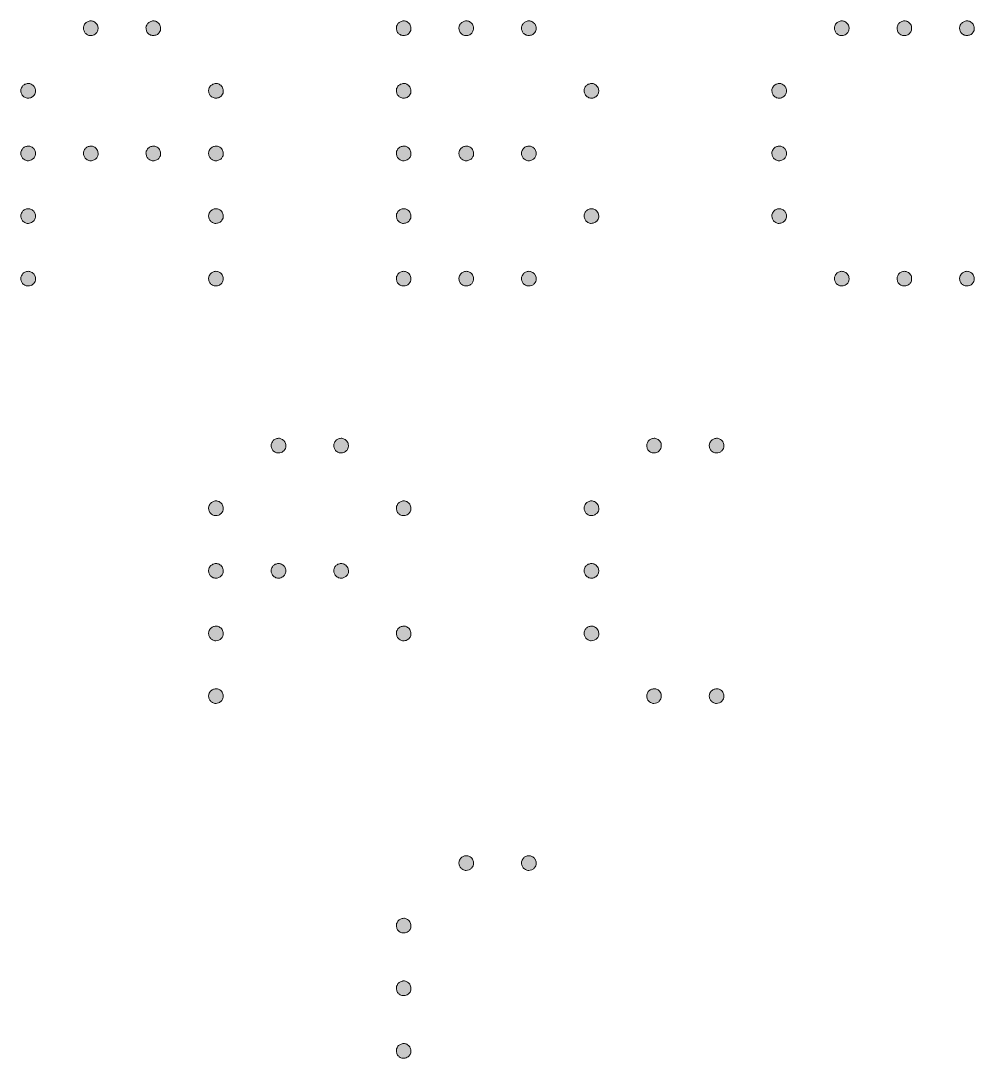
# Model space of a CAD drawing. Header units: inches. Extents: x 8.7 to 27.8, y 15.7 to 36.4.
import ezdxf

# ---------------------------------------------------------------- set-up
doc = ezdxf.new("R2010")
doc.units = ezdxf.units.IN
doc.header["$LTSCALE"] = 0.5
doc.header["$MEASUREMENT"] = 0
doc.layers.add('Layer 1', color=7, linetype='Continuous', lineweight=18)
doc.layers.add('None', color=7, linetype='Continuous', lineweight=5)

# ---------------------------------------------------------------- blocks, each defined once
blk = doc.blocks.new('Group-1')
at = {"layer": 'Layer 1', "linetype": 'Continuous', "lineweight": 0, "true_color": 0x1e1e1e}
for points in [[(10.286, 36.286), (10.286, 36.281), (10.286, 36.28), (10.286, 36.279), (10.286, 36.278), (10.286, 36.277), (10.286, 36.276), (10.286, 36.275), (10.286, 36.274), (10.286, 36.272), (10.285, 36.271), (10.285, 36.27), (10.285, 36.269), (10.285, 36.268), (10.285, 36.267), (10.285, 36.266), (10.285, 36.265), (10.285, 36.264), (10.284, 36.263), (10.284, 36.262), (10.284, 36.261), (10.284, 36.261), (10.284, 36.26), (10.284, 36.259), (10.283, 36.258), (10.283, 36.257), (10.283, 36.256), (10.283, 36.255), (10.283, 36.254), (10.283, 36.253), (10.282, 36.252), (10.282, 36.251), (10.282, 36.25), (10.282, 36.25), (10.282, 36.249), (10.281, 36.248), (10.281, 36.247), (10.281, 36.246), (10.281, 36.245), (10.28, 36.244), (10.28, 36.244), (10.28, 36.243), (10.28, 36.242), (10.279, 36.241), (10.279, 36.24), (10.279, 36.24), (10.279, 36.239), (10.278, 36.238), (10.278, 36.237), (10.278, 36.236), (10.278, 36.236), (10.277, 36.235), (10.277, 36.234), (10.277, 36.233), (10.276, 36.233), (10.276, 36.232), (10.276, 36.231), (10.276, 36.23), (10.275, 36.23), (10.275, 36.229), (10.275, 36.228), (10.274, 36.228), (10.274, 36.227), (10.274, 36.226), (10.273, 36.226), (10.273, 36.225), (10.273, 36.224), (10.272, 36.224), (10.272, 36.223), (10.272, 36.222), (10.271, 36.222), (10.271, 36.221), (10.271, 36.22), (10.27, 36.22), (10.27, 36.219), (10.27, 36.219), (10.269, 36.218), (10.269, 36.217), (10.269, 36.217), (10.268, 36.216), (10.268, 36.215), (10.268, 36.215), (10.267, 36.214), (10.267, 36.214), (10.267, 36.213), (10.266, 36.212), (10.266, 36.212), (10.265, 36.211), (10.265, 36.211), (10.265, 36.21), (10.264, 36.21), (10.264, 36.209), (10.264, 36.208), (10.263, 36.208), (10.263, 36.207), (10.263, 36.207), (10.262, 36.206), (10.262, 36.206), (10.262, 36.205), (10.261, 36.204), (10.261, 36.204), (10.26, 36.203), (10.26, 36.203), (10.26, 36.202), (10.259, 36.202), (10.259, 36.201), (10.259, 36.201), (10.258, 36.2), (10.258, 36.2), (10.258, 36.199), (10.257, 36.199), (10.257, 36.198), (10.256, 36.198), (10.256, 36.197), (10.256, 36.197), (10.255, 36.196), (10.255, 36.196), (10.255, 36.195), (10.254, 36.195), (10.254, 36.194), (10.253, 36.194), (10.253, 36.193), (10.253, 36.193), (10.252, 36.192), (10.252, 36.192), (10.251, 36.191), (10.251, 36.191), (10.251, 36.191), (10.25, 36.19), (10.25, 36.19), (10.25, 36.189), (10.249, 36.189), (10.249, 36.188), (10.248, 36.188), (10.248, 36.188), (10.248, 36.187), (10.247, 36.187), (10.247, 36.186), (10.246, 36.186), (10.246, 36.185), (10.246, 36.185), (10.245, 36.185), (10.245, 36.184), (10.244, 36.184), (10.244, 36.183), (10.244, 36.183), (10.243, 36.182), (10.243, 36.182), (10.242, 36.182), (10.242, 36.181), (10.241, 36.181), (10.241, 36.18), (10.241, 36.18), (10.24, 36.18), (10.24, 36.179), (10.239, 36.179), (10.239, 36.178), (10.238, 36.178), (10.238, 36.178), (10.238, 36.177), (10.237, 36.177), (10.237, 36.177), (10.236, 36.176), (10.236, 36.176), (10.235, 36.175), (10.235, 36.175), (10.235, 36.175), (10.234, 36.174), (10.234, 36.174), (10.233, 36.173), (10.233, 36.173), (10.232, 36.173), (10.232, 36.172), (10.231, 36.172), (10.231, 36.172), (10.23, 36.171), (10.23, 36.171), (10.23, 36.171), (10.229, 36.17), (10.229, 36.17), (10.228, 36.17), (10.228, 36.169), (10.227, 36.169), (10.227, 36.168), (10.226, 36.168), (10.226, 36.168), (10.225, 36.167), (10.225, 36.167), (10.224, 36.167), (10.224, 36.166), (10.223, 36.166), (10.223, 36.166), (10.222, 36.165), (10.222, 36.165), (10.221, 36.165), (10.221, 36.164), (10.221, 36.164), (10.22, 36.164), (10.22, 36.163), (10.219, 36.163), (10.219, 36.163), (10.218, 36.163), (10.218, 36.162), (10.217, 36.162), (10.217, 36.162), (10.216, 36.161), (10.216, 36.161), (10.215, 36.161), (10.215, 36.16), (10.214, 36.16), (10.214, 36.16), (10.213, 36.159), (10.212, 36.159), (10.212, 36.159), (10.211, 36.159), (10.211, 36.158), (10.21, 36.158), (10.21, 36.158), (10.209, 36.157), (10.209, 36.157), (10.208, 36.157), (10.208, 36.157), (10.207, 36.156), (10.207, 36.156), (10.206, 36.156), (10.206, 36.156), (10.205, 36.155), (10.205, 36.155), (10.204, 36.155), (10.204, 36.155), (10.203, 36.154), (10.203, 36.154), (10.202, 36.154), (10.202, 36.154), (10.201, 36.153), (10.2, 36.153), (10.2, 36.153), (10.199, 36.153), (10.199, 36.152), (10.198, 36.152), (10.198, 36.152), (10.197, 36.152), (10.197, 36.151), (10.196, 36.151), (10.196, 36.151), (10.195, 36.151), (10.194, 36.151), (10.194, 36.15), (10.193, 36.15), (10.193, 36.15), (10.192, 36.15), (10.192, 36.149), (10.191, 36.149), (10.191, 36.149), (10.19, 36.149), (10.189, 36.149), (10.189, 36.148), (10.188, 36.148), (10.188, 36.148), (10.187, 36.148), (10.187, 36.148), (10.186, 36.147), (10.186, 36.147), (10.185, 36.147), (10.184, 36.147), (10.184, 36.147), (10.183, 36.147), (10.183, 36.146), (10.182, 36.146), (10.182, 36.146), (10.181, 36.146), (10.181, 36.146), (10.18, 36.146), (10.18, 36.145), (10.179, 36.145), (10.178, 36.145), (10.178, 36.145), (10.177, 36.145), (10.177, 36.145), (10.176, 36.144), (10.176, 36.144), (10.175, 36.144), (10.175, 36.144), (10.174, 36.144), (10.174, 36.144), (10.173, 36.144), (10.173, 36.144), (10.172, 36.143), (10.172, 36.143), (10.171, 36.143), (10.171, 36.143), (10.17, 36.143), (10.17, 36.143), (10.169, 36.143), (10.169, 36.143), (10.168, 36.143), (10.168, 36.142), (10.167, 36.142), (10.167, 36.142), (10.166, 36.142), (10.166, 36.142), (10.165, 36.142), (10.165, 36.142), (10.164, 36.142), (10.164, 36.142), (10.163, 36.142), (10.163, 36.142), (10.162, 36.142), (10.162, 36.141), (10.161, 36.141), (10.161, 36.141), (10.16, 36.141), (10.16, 36.141), (10.159, 36.141), (10.159, 36.141), (10.158, 36.141), (10.158, 36.141), (10.157, 36.141), (10.157, 36.141), (10.156, 36.141), (10.156, 36.141), (10.155, 36.141), (10.155, 36.141), (10.154, 36.141), (10.154, 36.141), (10.154, 36.141), (10.153, 36.141), (10.153, 36.141), (10.152, 36.141), (10.152, 36.141), (10.151, 36.141), (10.151, 36.141), (10.15, 36.141), (10.15, 36.141), (10.149, 36.141), (10.149, 36.141), (10.148, 36.14), (10.148, 36.14), (10.147, 36.14), (10.147, 36.14), (10.146, 36.14), (10.146, 36.14), (10.145, 36.14), (10.145, 36.14), (10.144, 36.14), (10.144, 36.14), (10.143, 36.14), (10.142, 36.14), (10.142, 36.14), (10.141, 36.14), (10.141, 36.14), (10.14, 36.14), (10.14, 36.14), (10.139, 36.14), (10.139, 36.14), (10.138, 36.14), (10.138, 36.14), (10.137, 36.14), (10.136, 36.14), (10.136, 36.14), (10.135, 36.141), (10.135, 36.141), (10.134, 36.141), (10.134, 36.141), (10.133, 36.141), (10.133, 36.141), (10.132, 36.141), (10.131, 36.141), (10.131, 36.141), (10.13, 36.141), (10.13, 36.141), (10.129, 36.141), (10.128, 36.141), (10.128, 36.141), (10.127, 36.141), (10.127, 36.141), (10.126, 36.141), (10.125, 36.141), (10.125, 36.141), (10.124, 36.141), (10.124, 36.141), (10.123, 36.141), (10.122, 36.141), (10.122, 36.141), (10.121, 36.141), (10.121, 36.141), (10.12, 36.141), (10.119, 36.141), (10.119, 36.141), (10.118, 36.142), (10.117, 36.142), (10.117, 36.142), (10.116, 36.142), (10.116, 36.142), (10.115, 36.142), (10.114, 36.142), (10.114, 36.142), (10.113, 36.142), (10.112, 36.142), (10.112, 36.142), (10.111, 36.142), (10.11, 36.143), (10.11, 36.143), (10.109, 36.143), (10.109, 36.143), (10.108, 36.143), (10.107, 36.143), (10.107, 36.143), (10.106, 36.144), (10.105, 36.144), (10.105, 36.144), (10.104, 36.144), (10.103, 36.144), (10.103, 36.144), (10.102, 36.145), (10.102, 36.145), (10.101, 36.145), (10.1, 36.145), (10.1, 36.145), (10.099, 36.145), (10.098, 36.146), (10.098, 36.146), (10.097, 36.146), (10.096, 36.146), (10.096, 36.147), (10.095, 36.147), (10.094, 36.147), (10.094, 36.147), (10.093, 36.147), (10.093, 36.148), (10.092, 36.148), (10.091, 36.148), (10.091, 36.148), (10.09, 36.149), (10.089, 36.149), (10.089, 36.149), (10.088, 36.149), (10.087, 36.15), (10.087, 36.15), (10.086, 36.15), (10.085, 36.151), (10.085, 36.151), (10.084, 36.151), (10.083, 36.152), (10.083, 36.152), (10.082, 36.152), (10.081, 36.152), (10.081, 36.153), (10.08, 36.153), (10.079, 36.153), (10.079, 36.154), (10.078, 36.154), (10.077, 36.154), (10.077, 36.155), (10.076, 36.155), (10.076, 36.155), (10.075, 36.156), (10.074, 36.156), (10.074, 36.156), (10.073, 36.157), (10.072, 36.157), (10.072, 36.158), (10.071, 36.158), (10.071, 36.158), (10.07, 36.159), (10.069, 36.159), (10.069, 36.159), (10.068, 36.16), (10.068, 36.16), (10.067, 36.16), (10.066, 36.161), (10.066, 36.161), (10.065, 36.161), (10.065, 36.162), (10.064, 36.162), (10.063, 36.162), (10.063, 36.163), (10.062, 36.163), (10.062, 36.163), (10.061, 36.164), (10.061, 36.164), (10.06, 36.165), (10.059, 36.165), (10.059, 36.165), (10.058, 36.166), (10.058, 36.166), (10.057, 36.166), (10.057, 36.167), (10.056, 36.167), (10.056, 36.167), (10.055, 36.168), (10.055, 36.168), (10.054, 36.169), (10.054, 36.169), (10.053, 36.169), (10.053, 36.17), (10.052, 36.17), (10.052, 36.17), (10.051, 36.171), (10.051, 36.171), (10.05, 36.172), (10.05, 36.172), (10.049, 36.172), (10.049, 36.173), (10.048, 36.173), (10.048, 36.173), (10.047, 36.174), (10.047, 36.174), (10.046, 36.175), (10.046, 36.175), (10.046, 36.175), (10.045, 36.176), (10.045, 36.176), (10.044, 36.177), (10.044, 36.177), (10.043, 36.177), (10.043, 36.178), (10.042, 36.178), (10.042, 36.178), (10.042, 36.179), (10.041, 36.179), (10.041, 36.18), (10.04, 36.18), (10.04, 36.18), (10.039, 36.181), (10.039, 36.181), (10.039, 36.182), (10.038, 36.182), (10.038, 36.183), (10.037, 36.183), (10.037, 36.183), (10.037, 36.184), (10.036, 36.184), (10.036, 36.185), (10.035, 36.185), (10.035, 36.185), (10.035, 36.186), (10.034, 36.186), (10.034, 36.187), (10.033, 36.187), (10.033, 36.188), (10.033, 36.188), (10.032, 36.188), (10.032, 36.189), (10.031, 36.189), (10.031, 36.19), (10.031, 36.19), (10.03, 36.191), (10.03, 36.191), (10.029, 36.191), (10.029, 36.192), (10.029, 36.192), (10.028, 36.193), (10.028, 36.193), (10.028, 36.194), (10.027, 36.194), (10.027, 36.195), (10.027, 36.195), (10.026, 36.196), (10.026, 36.196), (10.025, 36.196), (10.025, 36.197), (10.025, 36.197), (10.024, 36.198), (10.024, 36.198), (10.024, 36.199), (10.023, 36.199), (10.023, 36.2), (10.023, 36.2), (10.022, 36.201), (10.022, 36.201), (10.022, 36.202), (10.021, 36.202), (10.021, 36.203), (10.021, 36.203), (10.02, 36.204), (10.02, 36.204), (10.02, 36.205), (10.019, 36.205), (10.019, 36.205), (10.019, 36.206), (10.018, 36.206), (10.018, 36.207), (10.018, 36.207), (10.017, 36.208), (10.017, 36.208), (10.017, 36.209), (10.016, 36.209), (10.016, 36.21), (10.016, 36.21), (10.015, 36.211), (10.015, 36.211), (10.015, 36.212), (10.015, 36.212), (10.014, 36.213), (10.014, 36.213), (10.014, 36.214), (10.013, 36.214), (10.013, 36.215), (10.013, 36.216), (10.013, 36.216), (10.012, 36.217), (10.012, 36.217), (10.012, 36.218), (10.011, 36.218), (10.011, 36.219), (10.011, 36.219), (10.011, 36.22), (10.01, 36.22), (10.01, 36.221), (10.01, 36.221), (10.01, 36.222), (10.009, 36.222), (10.009, 36.223), (10.009, 36.223), (10.009, 36.224), (10.008, 36.224), (10.008, 36.225), (10.008, 36.225), (10.008, 36.226), (10.007, 36.227), (10.007, 36.227), (10.007, 36.228), (10.007, 36.228), (10.006, 36.229), (10.006, 36.229), (10.006, 36.23), (10.006, 36.23), (10.005, 36.231), (10.005, 36.231), (10.005, 36.232), (10.005, 36.233), (10.005, 36.233), (10.004, 36.234), (10.004, 36.234), (10.004, 36.235), (10.004, 36.235), (10.004, 36.236), (10.003, 36.236), (10.003, 36.237), (10.003, 36.238), (10.003, 36.238), (10.003, 36.239), (10.002, 36.239), (10.002, 36.24), (10.002, 36.24), (10.002, 36.241), (10.002, 36.241), (10.001, 36.242), (10.001, 36.243), (10.001, 36.243), (10.001, 36.244), (10.001, 36.244), (10.001, 36.245), (10, 36.245), (10, 36.246), (10, 36.246), (10, 36.247), (10, 36.247), (10, 36.248), (9.999, 36.249), (9.999, 36.249), (9.999, 36.25), (9.999, 36.25), (9.999, 36.251), (9.999, 36.251), (9.999, 36.252), (9.998, 36.252), (9.998, 36.253), (9.998, 36.253), (9.998, 36.254), (9.998, 36.254), (9.998, 36.255), (9.998, 36.255), (9.998, 36.256), (9.997, 36.256), (9.997, 36.257), (9.997, 36.257), (9.997, 36.258), (9.997, 36.258), (9.997, 36.259), (9.997, 36.259), (9.997, 36.26), (9.997, 36.26), (9.997, 36.261), (9.997, 36.261), (9.996, 36.262), (9.996, 36.262), (9.996, 36.263), (9.996, 36.263), (9.996, 36.264), (9.996, 36.264), (9.996, 36.265), (9.996, 36.265), (9.996, 36.266), (9.996, 36.266), (9.996, 36.267), (9.996, 36.267), (9.996, 36.268), (9.996, 36.268), (9.996, 36.269), (9.995, 36.269), (9.995, 36.27), (9.995, 36.27), (9.995, 36.271), (9.995, 36.271), (9.995, 36.272), (9.995, 36.272), (9.995, 36.272), (9.995, 36.273), (9.995, 36.273), (9.995, 36.274), (9.995, 36.274), (9.995, 36.275), (9.995, 36.275), (9.995, 36.276), (9.995, 36.276), (9.995, 36.277), (9.995, 36.277), (9.995, 36.278), (9.995, 36.278), (9.995, 36.279), (9.995, 36.279), (9.995, 36.28), (9.995, 36.28), (9.995, 36.281), (9.995, 36.281), (9.995, 36.282), (9.995, 36.282), (9.995, 36.283), (9.995, 36.283), (9.995, 36.284), (9.995, 36.285), (9.995, 36.285), (9.995, 36.286), (9.995, 36.286), (9.995, 36.287), (9.995, 36.287), (9.995, 36.288), (9.995, 36.288), (9.995, 36.289), (9.995, 36.289), (9.995, 36.29), (9.995, 36.291), (9.995, 36.291), (9.995, 36.292), (9.995, 36.292), (9.995, 36.293), (9.995, 36.293), (9.995, 36.294), (9.995, 36.295), (9.995, 36.295), (9.995, 36.296), (9.995, 36.296), (9.995, 36.297), (9.995, 36.297), (9.995, 36.298), (9.995, 36.299), (9.995, 36.299), (9.995, 36.3), (9.995, 36.3), (9.995, 36.301), (9.995, 36.302), (9.996, 36.302), (9.996, 36.303), (9.996, 36.303), (9.996, 36.304), (9.996, 36.305), (9.996, 36.305), (9.996, 36.306), (9.996, 36.307), (9.996, 36.307), (9.996, 36.308), (9.996, 36.308), (9.996, 36.309), (9.996, 36.31), (9.996, 36.31), (9.996, 36.311), (9.996, 36.312), (9.996, 36.312), (9.997, 36.313), (9.997, 36.313), (9.997, 36.314), (9.997, 36.315), (9.997, 36.315), (9.997, 36.316), (9.997, 36.317), (9.997, 36.317), (9.997, 36.318), (9.998, 36.319), (9.998, 36.319), (9.998, 36.32), (9.998, 36.32), (9.998, 36.321), (9.998, 36.322), (9.999, 36.322), (9.999, 36.323), (9.999, 36.324), (9.999, 36.324), (9.999, 36.325), (9.999, 36.326), (10, 36.326), (10, 36.327), (10, 36.327), (10, 36.328), (10, 36.329), (10.001, 36.329), (10.001, 36.33), (10.001, 36.331), (10.001, 36.331), (10.001, 36.332), (10.002, 36.333), (10.002, 36.333), (10.002, 36.334), (10.002, 36.335), (10.003, 36.335), (10.003, 36.336), (10.003, 36.337), (10.003, 36.337), (10.004, 36.338), (10.004, 36.338), (10.004, 36.339), (10.005, 36.34), (10.005, 36.34), (10.005, 36.341), (10.005, 36.342), (10.006, 36.342), (10.006, 36.343), (10.006, 36.344), (10.007, 36.344), (10.007, 36.345), (10.007, 36.346), (10.008, 36.346), (10.008, 36.347), (10.008, 36.348), (10.009, 36.348), (10.009, 36.349), (10.009, 36.35), (10.01, 36.35), (10.01, 36.351), (10.01, 36.352), (10.011, 36.352), (10.011, 36.353), (10.011, 36.353), (10.012, 36.354), (10.012, 36.355), (10.012, 36.355), (10.013, 36.356), (10.013, 36.357), (10.013, 36.357), (10.014, 36.358), (10.014, 36.358), (10.014, 36.359), (10.015, 36.36), (10.015, 36.36), (10.015, 36.361), (10.016, 36.361), (10.016, 36.362), (10.017, 36.362), (10.017, 36.363), (10.017, 36.364), (10.018, 36.364), (10.018, 36.365), (10.018, 36.365), (10.019, 36.366), (10.019, 36.366), (10.019, 36.367), (10.02, 36.368), (10.02, 36.368), (10.021, 36.369), (10.021, 36.369), (10.021, 36.37), (10.022, 36.37), (10.022, 36.371), (10.022, 36.371), (10.023, 36.372), (10.023, 36.372), (10.023, 36.373), (10.024, 36.373), (10.024, 36.374), (10.025, 36.374), (10.025, 36.375), (10.025, 36.375), (10.026, 36.376), (10.026, 36.376), (10.026, 36.377), (10.027, 36.377), (10.027, 36.378), (10.028, 36.378), (10.028, 36.379), (10.028, 36.379), (10.029, 36.38), (10.029, 36.38), (10.029, 36.38), (10.03, 36.381), (10.03, 36.381), (10.031, 36.382), (10.031, 36.382), (10.031, 36.383), (10.032, 36.383), (10.032, 36.384), (10.033, 36.384), (10.033, 36.384), (10.033, 36.385), (10.034, 36.385), (10.034, 36.386), (10.035, 36.386), (10.035, 36.387), (10.035, 36.387), (10.036, 36.387), (10.036, 36.388), (10.037, 36.388), (10.037, 36.389), (10.037, 36.389), (10.038, 36.389), (10.038, 36.39), (10.039, 36.39), (10.039, 36.391), (10.04, 36.391), (10.04, 36.392), (10.04, 36.392), (10.041, 36.392), (10.041, 36.393), (10.042, 36.393), (10.042, 36.394), (10.042, 36.394), (10.043, 36.394), (10.043, 36.395), (10.044, 36.395), (10.044, 36.395), (10.045, 36.396), (10.045, 36.396), (10.046, 36.397), (10.046, 36.397), (10.046, 36.397), (10.047, 36.398), (10.047, 36.398), (10.048, 36.398), (10.048, 36.399), (10.049, 36.399), (10.049, 36.4), (10.05, 36.4), (10.05, 36.4), (10.05, 36.401), (10.051, 36.401), (10.051, 36.401), (10.052, 36.402), (10.052, 36.402), (10.053, 36.402), (10.053, 36.403), (10.054, 36.403), (10.054, 36.404), (10.055, 36.404), (10.055, 36.404), (10.056, 36.405), (10.056, 36.405), (10.057, 36.405), (10.057, 36.406), (10.058, 36.406), (10.058, 36.406), (10.059, 36.407), (10.059, 36.407), (10.059, 36.407), (10.06, 36.408), (10.06, 36.408), (10.061, 36.408), (10.061, 36.409), (10.062, 36.409), (10.062, 36.409), (10.063, 36.409), (10.063, 36.41), (10.064, 36.41), (10.064, 36.41), (10.065, 36.411), (10.065, 36.411), (10.066, 36.411), (10.066, 36.412), (10.067, 36.412), (10.067, 36.412), (10.068, 36.412), (10.068, 36.413), (10.069, 36.413), (10.07, 36.413), (10.07, 36.414), (10.071, 36.414), (10.071, 36.414), (10.072, 36.414), (10.072, 36.415), (10.073, 36.415), (10.073, 36.415), (10.074, 36.416), (10.074, 36.416), (10.075, 36.416), (10.075, 36.416), (10.076, 36.417), (10.076, 36.417), (10.077, 36.417), (10.077, 36.417), (10.078, 36.418), (10.078, 36.418), (10.079, 36.418), (10.079, 36.418), (10.08, 36.419), (10.081, 36.419), (10.081, 36.419), (10.082, 36.419), (10.082, 36.42), (10.083, 36.42), (10.083, 36.42), (10.084, 36.42), (10.084, 36.421), (10.085, 36.421), (10.085, 36.421), (10.086, 36.421), (10.087, 36.421), (10.087, 36.422), (10.088, 36.422), (10.088, 36.422), (10.089, 36.422), (10.089, 36.423), (10.09, 36.423), (10.09, 36.423), (10.091, 36.423), (10.092, 36.423), (10.092, 36.424), (10.093, 36.424), (10.093, 36.424), (10.094, 36.424), (10.094, 36.424), (10.095, 36.425), (10.095, 36.425), (10.096, 36.425), (10.097, 36.425), (10.097, 36.425), (10.098, 36.425), (10.098, 36.426), (10.099, 36.426), (10.099, 36.426), (10.1, 36.426), (10.1, 36.426), (10.101, 36.426), (10.101, 36.427), (10.102, 36.427), (10.103, 36.427), (10.103, 36.427), (10.104, 36.427), (10.104, 36.427), (10.105, 36.427), (10.105, 36.428), (10.106, 36.428), (10.106, 36.428), (10.107, 36.428), (10.107, 36.428), (10.108, 36.428), (10.108, 36.428), (10.109, 36.429), (10.109, 36.429), (10.11, 36.429), (10.11, 36.429), (10.111, 36.429), (10.111, 36.429), (10.112, 36.429), (10.112, 36.429), (10.113, 36.429), (10.113, 36.43), (10.114, 36.43), (10.114, 36.43), (10.115, 36.43), (10.115, 36.43), (10.116, 36.43), (10.116, 36.43), (10.117, 36.43), (10.117, 36.43), (10.118, 36.43), (10.118, 36.43), (10.119, 36.43), (10.119, 36.43), (10.12, 36.431), (10.12, 36.431), (10.121, 36.431), (10.121, 36.431), (10.122, 36.431), (10.122, 36.431), (10.123, 36.431), (10.123, 36.431), (10.124, 36.431), (10.124, 36.431), (10.125, 36.431), (10.125, 36.431), (10.126, 36.431), (10.126, 36.431), (10.127, 36.431), (10.127, 36.431), (10.127, 36.431), (10.128, 36.431), (10.128, 36.431), (10.129, 36.431), (10.129, 36.431), (10.13, 36.431), (10.13, 36.431), (10.131, 36.431), (10.131, 36.431), (10.132, 36.431), (10.132, 36.431), (10.133, 36.431), (10.133, 36.431), (10.133, 36.432), (10.134, 36.432), (10.134, 36.432), (10.135, 36.432), (10.135, 36.432), (10.136, 36.432), (10.136, 36.432), (10.137, 36.432), (10.137, 36.432), (10.138, 36.432), (10.138, 36.432), (10.139, 36.432), (10.139, 36.432), (10.14, 36.432), (10.14, 36.432), (10.14, 36.432), (10.141, 36.432), (10.141, 36.432), (10.142, 36.432), (10.142, 36.432), (10.143, 36.432), (10.143, 36.432), (10.144, 36.432), (10.144, 36.432), (10.145, 36.432), (10.145, 36.432), (10.146, 36.432), (10.146, 36.432), (10.147, 36.432), (10.147, 36.432), (10.147, 36.432), (10.148, 36.431), (10.148, 36.431), (10.149, 36.431), (10.149, 36.431), (10.15, 36.431), (10.15, 36.431), (10.151, 36.431), (10.151, 36.431), (10.152, 36.431), (10.152, 36.431), (10.153, 36.431), (10.153, 36.431), (10.154, 36.431), (10.154, 36.431), (10.154, 36.431), (10.155, 36.431), (10.155, 36.431), (10.156, 36.431), (10.156, 36.431), (10.157, 36.431), (10.157, 36.431), (10.158, 36.431), (10.158, 36.431), (10.159, 36.431), (10.159, 36.431), (10.16, 36.431), (10.16, 36.431), (10.161, 36.431), (10.161, 36.431), (10.162, 36.43), (10.162, 36.43), (10.163, 36.43), (10.163, 36.43), (10.164, 36.43), (10.164, 36.43), (10.165, 36.43), (10.165, 36.43), (10.166, 36.43), (10.166, 36.43), (10.167, 36.43), (10.167, 36.43), (10.168, 36.429), (10.168, 36.429), (10.169, 36.429), (10.169, 36.429), (10.17, 36.429), (10.17, 36.429), (10.171, 36.429), (10.171, 36.429), (10.172, 36.429), (10.172, 36.429), (10.173, 36.428), (10.173, 36.428), (10.174, 36.428), (10.174, 36.428), (10.175, 36.428), (10.175, 36.428), (10.176, 36.428), (10.176, 36.427), (10.177, 36.427), (10.177, 36.427), (10.178, 36.427), (10.178, 36.427), (10.179, 36.427), (10.18, 36.427), (10.18, 36.426), (10.181, 36.426), (10.181, 36.426), (10.182, 36.426), (10.182, 36.426), (10.183, 36.426), (10.183, 36.425), (10.184, 36.425), (10.184, 36.425), (10.185, 36.425), (10.186, 36.425), (10.186, 36.425), (10.187, 36.424), (10.187, 36.424), (10.188, 36.424), (10.188, 36.424), (10.189, 36.424), (10.189, 36.423), (10.19, 36.423), (10.191, 36.423), (10.191, 36.423), (10.192, 36.423), (10.192, 36.422), (10.193, 36.422), (10.193, 36.422), (10.194, 36.422), (10.195, 36.421), (10.195, 36.421), (10.196, 36.421), (10.196, 36.421), (10.197, 36.421), (10.197, 36.42), (10.198, 36.42), (10.198, 36.42), (10.199, 36.42), (10.199, 36.419), (10.2, 36.419), (10.2, 36.419), (10.201, 36.419), (10.202, 36.418), (10.202, 36.418), (10.203, 36.418), (10.203, 36.418), (10.204, 36.417), (10.204, 36.417), (10.205, 36.417), (10.205, 36.417), (10.206, 36.416), (10.206, 36.416), (10.207, 36.416), (10.207, 36.416), (10.208, 36.415), (10.208, 36.415), (10.209, 36.415), (10.209, 36.414), (10.21, 36.414), (10.21, 36.414), (10.211, 36.414), (10.212, 36.413), (10.212, 36.413), (10.213, 36.413), (10.213, 36.412), (10.214, 36.412), (10.214, 36.412), (10.215, 36.412), (10.215, 36.411), (10.216, 36.411), (10.216, 36.411), (10.217, 36.41), (10.217, 36.41), (10.218, 36.41), (10.218, 36.409), (10.219, 36.409), (10.219, 36.409), (10.22, 36.408), (10.22, 36.408), (10.221, 36.408), (10.221, 36.408), (10.222, 36.407), (10.222, 36.407), (10.222, 36.407), (10.223, 36.406), (10.223, 36.406), (10.224, 36.406), (10.224, 36.405), (10.225, 36.405), (10.225, 36.405), (10.226, 36.404), (10.226, 36.404), (10.227, 36.403), (10.227, 36.403), (10.228, 36.403), (10.228, 36.402), (10.229, 36.402), (10.229, 36.402), (10.23, 36.401), (10.23, 36.401), (10.231, 36.401), (10.231, 36.4), (10.231, 36.4), (10.232, 36.4), (10.232, 36.399), (10.233, 36.399), (10.233, 36.398), (10.234, 36.398), (10.234, 36.398), (10.235, 36.397), (10.235, 36.397), (10.235, 36.397), (10.236, 36.396), (10.236, 36.396), (10.237, 36.395), (10.237, 36.395), (10.238, 36.395), (10.238, 36.394), (10.239, 36.394), (10.239, 36.393), (10.239, 36.393), (10.24, 36.393), (10.24, 36.392), (10.241, 36.392), (10.241, 36.392), (10.241, 36.391), (10.242, 36.391), (10.242, 36.39), (10.243, 36.39), (10.243, 36.389), (10.244, 36.389), (10.244, 36.389), (10.244, 36.388), (10.245, 36.388), (10.245, 36.387), (10.246, 36.387), (10.246, 36.387), (10.246, 36.386), (10.247, 36.386), (10.247, 36.385), (10.248, 36.385), (10.248, 36.384), (10.248, 36.384), (10.249, 36.384), (10.249, 36.383), (10.25, 36.383), (10.25, 36.382), (10.25, 36.382), (10.251, 36.381), (10.251, 36.381), (10.252, 36.38), (10.252, 36.38), (10.252, 36.38), (10.253, 36.379), (10.253, 36.379), (10.253, 36.378), (10.254, 36.378), (10.254, 36.377), (10.255, 36.377), (10.255, 36.376), (10.255, 36.376), (10.256, 36.375), (10.256, 36.375), (10.256, 36.374), (10.257, 36.374), (10.257, 36.373), (10.258, 36.373), (10.258, 36.372), (10.258, 36.372), (10.259, 36.371), (10.259, 36.371), (10.259, 36.37), (10.26, 36.37), (10.26, 36.369), (10.261, 36.369), (10.261, 36.368), (10.261, 36.367), (10.262, 36.367), (10.262, 36.366), (10.262, 36.366), (10.263, 36.365), (10.263, 36.365), (10.263, 36.364), (10.264, 36.364), (10.264, 36.363), (10.264, 36.362), (10.265, 36.362), (10.265, 36.361), (10.266, 36.361), (10.266, 36.36), (10.266, 36.36), (10.267, 36.359), (10.267, 36.358), (10.267, 36.358), (10.268, 36.357), (10.268, 36.357), (10.268, 36.356), (10.269, 36.355), (10.269, 36.355), (10.269, 36.354), (10.27, 36.353), (10.27, 36.353), (10.27, 36.352), (10.271, 36.352), (10.271, 36.351), (10.271, 36.35), (10.272, 36.35), (10.272, 36.349), (10.272, 36.348), (10.273, 36.348), (10.273, 36.347), (10.273, 36.346), (10.274, 36.346), (10.274, 36.345), (10.274, 36.344), (10.275, 36.344), (10.275, 36.343), (10.275, 36.342), (10.276, 36.341), (10.276, 36.341), (10.276, 36.34), (10.277, 36.339), (10.277, 36.339), (10.277, 36.338), (10.277, 36.337), (10.278, 36.336), (10.278, 36.336), (10.278, 36.335), (10.278, 36.334), (10.279, 36.333), (10.279, 36.332), (10.279, 36.332), (10.28, 36.331), (10.28, 36.33), (10.28, 36.329), (10.28, 36.328), (10.28, 36.327), (10.281, 36.327), (10.281, 36.326), (10.281, 36.325), (10.281, 36.324), (10.282, 36.323), (10.282, 36.322), (10.282, 36.321), (10.282, 36.321), (10.282, 36.32), (10.283, 36.319), (10.283, 36.318), (10.283, 36.317), (10.283, 36.316), (10.283, 36.315), (10.283, 36.314), (10.284, 36.313), (10.284, 36.312), (10.284, 36.311), (10.284, 36.31), (10.284, 36.309), (10.284, 36.309), (10.285, 36.308), (10.285, 36.307), (10.285, 36.306), (10.285, 36.305), (10.285, 36.304), (10.285, 36.303), (10.285, 36.302), (10.285, 36.301), (10.286, 36.299), (10.286, 36.298), (10.286, 36.297), (10.286, 36.296), (10.286, 36.295), (10.286, 36.294), (10.286, 36.293), (10.286, 36.292), (10.286, 36.291)], [(11.536, 36.286), (11.536, 36.281), (11.536, 36.28), (11.536, 36.279), (11.536, 36.278), (11.536, 36.277), (11.536, 36.276), (11.536, 36.275), (11.536, 36.274), (11.536, 36.272), (11.535, 36.271), (11.535, 36.27), (11.535, 36.269), (11.535, 36.268), (11.535, 36.267), (11.535, 36.266), (11.535, 36.265), (11.535, 36.264), (11.534, 36.263), (11.534, 36.262), (11.534, 36.261), (11.534, 36.261), (11.534, 36.26), (11.534, 36.259), (11.533, 36.258), (11.533, 36.257), (11.533, 36.256), (11.533, 36.255), (11.533, 36.254), (11.533, 36.253), (11.532, 36.252), (11.532, 36.251), (11.532, 36.25), (11.532, 36.25), (11.532, 36.249), (11.531, 36.248), (11.531, 36.247), (11.531, 36.246), (11.531, 36.245), (11.53, 36.244), (11.53, 36.244), (11.53, 36.243), (11.53, 36.242), (11.529, 36.241), (11.529, 36.24), (11.529, 36.24), (11.529, 36.239), (11.528, 36.238), (11.528, 36.237), (11.528, 36.236), (11.528, 36.236), (11.527, 36.235), (11.527, 36.234), (11.527, 36.233), (11.526, 36.233), (11.526, 36.232), (11.526, 36.231), (11.526, 36.23), (11.525, 36.23), (11.525, 36.229), (11.525, 36.228), (11.524, 36.228), (11.524, 36.227), (11.524, 36.226), (11.523, 36.226), (11.523, 36.225), (11.523, 36.224), (11.522, 36.224), (11.522, 36.223), (11.522, 36.222), (11.521, 36.222), (11.521, 36.221), (11.521, 36.22), (11.52, 36.22), (11.52, 36.219), (11.52, 36.219), (11.519, 36.218), (11.519, 36.217), (11.519, 36.217), (11.518, 36.216), (11.518, 36.215), (11.518, 36.215), (11.517, 36.214), (11.517, 36.214), (11.517, 36.213), (11.516, 36.212), (11.516, 36.212), (11.515, 36.211), (11.515, 36.211), (11.515, 36.21), (11.514, 36.21), (11.514, 36.209), (11.514, 36.208), (11.513, 36.208), (11.513, 36.207), (11.513, 36.207), (11.512, 36.206), (11.512, 36.206), (11.512, 36.205), (11.511, 36.204), (11.511, 36.204), (11.51, 36.203), (11.51, 36.203), (11.51, 36.202), (11.509, 36.202), (11.509, 36.201), (11.509, 36.201), (11.508, 36.2), (11.508, 36.2), (11.508, 36.199), (11.507, 36.199), (11.507, 36.198), (11.506, 36.198), (11.506, 36.197), (11.506, 36.197), (11.505, 36.196), (11.505, 36.196), (11.505, 36.195), (11.504, 36.195), (11.504, 36.194), (11.503, 36.194), (11.503, 36.193), (11.503, 36.193), (11.502, 36.192), (11.502, 36.192), (11.501, 36.191), (11.501, 36.191), (11.501, 36.191), (11.5, 36.19), (11.5, 36.19), (11.5, 36.189), (11.499, 36.189), (11.499, 36.188), (11.498, 36.188), (11.498, 36.188), (11.498, 36.187), (11.497, 36.187), (11.497, 36.186), (11.496, 36.186), (11.496, 36.185), (11.496, 36.185), (11.495, 36.185), (11.495, 36.184), (11.494, 36.184), (11.494, 36.183), (11.494, 36.183), (11.493, 36.182), (11.493, 36.182), (11.492, 36.182), (11.492, 36.181), (11.491, 36.181), (11.491, 36.18), (11.491, 36.18), (11.49, 36.18), (11.49, 36.179), (11.489, 36.179), (11.489, 36.178), (11.488, 36.178), (11.488, 36.178), (11.488, 36.177), (11.487, 36.177), (11.487, 36.177), (11.486, 36.176), (11.486, 36.176), (11.485, 36.175), (11.485, 36.175), (11.485, 36.175), (11.484, 36.174), (11.484, 36.174), (11.483, 36.173), (11.483, 36.173), (11.482, 36.173), (11.482, 36.172), (11.481, 36.172), (11.481, 36.172), (11.48, 36.171), (11.48, 36.171), (11.48, 36.171), (11.479, 36.17), (11.479, 36.17), (11.478, 36.17), (11.478, 36.169), (11.477, 36.169), (11.477, 36.168), (11.476, 36.168), (11.476, 36.168), (11.475, 36.167), (11.475, 36.167), (11.474, 36.167), (11.474, 36.166), (11.473, 36.166), (11.473, 36.166), (11.472, 36.165), (11.472, 36.165), (11.471, 36.165), (11.471, 36.164), (11.471, 36.164), (11.47, 36.164), (11.47, 36.163), (11.469, 36.163), (11.469, 36.163), (11.468, 36.163), (11.468, 36.162), (11.467, 36.162), (11.467, 36.162), (11.466, 36.161), (11.466, 36.161), (11.465, 36.161), (11.465, 36.16), (11.464, 36.16), (11.464, 36.16), (11.463, 36.159), (11.463, 36.159), (11.462, 36.159), (11.461, 36.159), (11.461, 36.158), (11.46, 36.158), (11.46, 36.158), (11.459, 36.157), (11.459, 36.157), (11.458, 36.157), (11.458, 36.157), (11.457, 36.156), (11.457, 36.156), (11.456, 36.156), (11.456, 36.156), (11.455, 36.155), (11.455, 36.155), (11.454, 36.155), (11.454, 36.155), (11.453, 36.154), (11.453, 36.154), (11.452, 36.154), (11.452, 36.154), (11.451, 36.153), (11.45, 36.153), (11.45, 36.153), (11.449, 36.153), (11.449, 36.152), (11.448, 36.152), (11.448, 36.152), (11.447, 36.152), (11.447, 36.151), (11.446, 36.151), (11.446, 36.151), (11.445, 36.151), (11.444, 36.151), (11.444, 36.15), (11.443, 36.15), (11.443, 36.15), (11.442, 36.15), (11.442, 36.149), (11.441, 36.149), (11.441, 36.149), (11.44, 36.149), (11.439, 36.149), (11.439, 36.148), (11.438, 36.148), (11.438, 36.148), (11.437, 36.148), (11.437, 36.148), (11.436, 36.147), (11.436, 36.147), (11.435, 36.147), (11.434, 36.147), (11.434, 36.147), (11.433, 36.147), (11.433, 36.146), (11.432, 36.146), (11.432, 36.146), (11.431, 36.146), (11.431, 36.146), (11.43, 36.146), (11.43, 36.145), (11.429, 36.145), (11.428, 36.145), (11.428, 36.145), (11.427, 36.145), (11.427, 36.145), (11.426, 36.144), (11.426, 36.144), (11.425, 36.144), (11.425, 36.144), (11.424, 36.144), (11.424, 36.144), (11.423, 36.144), (11.423, 36.144), (11.422, 36.143), (11.422, 36.143), (11.421, 36.143), (11.421, 36.143), (11.42, 36.143), (11.42, 36.143), (11.419, 36.143), (11.419, 36.143), (11.418, 36.143), (11.418, 36.142), (11.417, 36.142), (11.417, 36.142), (11.416, 36.142), (11.416, 36.142), (11.415, 36.142), (11.415, 36.142), (11.414, 36.142), (11.414, 36.142), (11.413, 36.142), (11.413, 36.142), (11.412, 36.142), (11.412, 36.141), (11.411, 36.141), (11.411, 36.141), (11.41, 36.141), (11.41, 36.141), (11.409, 36.141), (11.409, 36.141), (11.408, 36.141), (11.408, 36.141), (11.407, 36.141), (11.407, 36.141), (11.406, 36.141), (11.406, 36.141), (11.405, 36.141), (11.405, 36.141), (11.404, 36.141), (11.404, 36.141), (11.404, 36.141), (11.403, 36.141), (11.403, 36.141), (11.402, 36.141), (11.402, 36.141), (11.401, 36.141), (11.401, 36.141), (11.4, 36.141), (11.4, 36.141), (11.399, 36.141), (11.399, 36.141), (11.398, 36.14), (11.398, 36.14), (11.397, 36.14), (11.397, 36.14), (11.396, 36.14), (11.396, 36.14), (11.395, 36.14), (11.395, 36.14), (11.394, 36.14), (11.394, 36.14), (11.393, 36.14), (11.392, 36.14), (11.392, 36.14), (11.391, 36.14), (11.391, 36.14), (11.39, 36.14), (11.39, 36.14), (11.389, 36.14), (11.389, 36.14), (11.388, 36.14), (11.388, 36.14), (11.387, 36.14), (11.386, 36.14), (11.386, 36.14), (11.385, 36.141), (11.385, 36.141), (11.384, 36.141), (11.384, 36.141), (11.383, 36.141), (11.383, 36.141), (11.382, 36.141), (11.381, 36.141), (11.381, 36.141), (11.38, 36.141), (11.38, 36.141), (11.379, 36.141), (11.378, 36.141), (11.378, 36.141), (11.377, 36.141), (11.377, 36.141), (11.376, 36.141), (11.375, 36.141), (11.375, 36.141), (11.374, 36.141), (11.374, 36.141), (11.373, 36.141), (11.372, 36.141), (11.372, 36.141), (11.371, 36.141), (11.371, 36.141), (11.37, 36.141), (11.369, 36.141), (11.369, 36.141), (11.368, 36.142), (11.367, 36.142), (11.367, 36.142), (11.366, 36.142), (11.366, 36.142), (11.365, 36.142), (11.364, 36.142), (11.364, 36.142), (11.363, 36.142), (11.362, 36.142), (11.362, 36.142), (11.361, 36.142), (11.36, 36.143), (11.36, 36.143), (11.359, 36.143), (11.359, 36.143), (11.358, 36.143), (11.357, 36.143), (11.357, 36.143), (11.356, 36.144), (11.355, 36.144), (11.355, 36.144), (11.354, 36.144), (11.353, 36.144), (11.353, 36.144), (11.352, 36.145), (11.352, 36.145), (11.351, 36.145), (11.35, 36.145), (11.35, 36.145), (11.349, 36.145), (11.348, 36.146), (11.348, 36.146), (11.347, 36.146), (11.346, 36.146), (11.346, 36.147), (11.345, 36.147), (11.344, 36.147), (11.344, 36.147), (11.343, 36.147), (11.343, 36.148), (11.342, 36.148), (11.341, 36.148), (11.341, 36.148), (11.34, 36.149), (11.339, 36.149), (11.339, 36.149), (11.338, 36.149), (11.337, 36.15), (11.337, 36.15), (11.336, 36.15), (11.335, 36.151), (11.335, 36.151), (11.334, 36.151), (11.333, 36.152), (11.333, 36.152), (11.332, 36.152), (11.331, 36.152), (11.331, 36.153), (11.33, 36.153), (11.329, 36.153), (11.329, 36.154), (11.328, 36.154), (11.327, 36.154), (11.327, 36.155), (11.326, 36.155), (11.326, 36.155), (11.325, 36.156), (11.324, 36.156), (11.324, 36.156), (11.323, 36.157), (11.322, 36.157), (11.322, 36.158), (11.321, 36.158), (11.321, 36.158), (11.32, 36.159), (11.319, 36.159), (11.319, 36.159), (11.318, 36.16), (11.318, 36.16), (11.317, 36.16), (11.316, 36.161), (11.316, 36.161), (11.315, 36.161), (11.315, 36.162), (11.314, 36.162), (11.313, 36.162), (11.313, 36.163), (11.312, 36.163), (11.312, 36.163), (11.311, 36.164), (11.311, 36.164), (11.31, 36.165), (11.31, 36.165), (11.309, 36.165), (11.308, 36.166), (11.308, 36.166), (11.307, 36.166), (11.307, 36.167), (11.306, 36.167), (11.306, 36.167), (11.305, 36.168), (11.305, 36.168), (11.304, 36.169), (11.304, 36.169), (11.303, 36.169), (11.303, 36.17), (11.302, 36.17), (11.302, 36.17), (11.301, 36.171), (11.301, 36.171), (11.3, 36.172), (11.3, 36.172), (11.299, 36.172), (11.299, 36.173), (11.298, 36.173), (11.298, 36.173), (11.297, 36.174), (11.297, 36.174), (11.296, 36.175), (11.296, 36.175), (11.296, 36.175), (11.295, 36.176), (11.295, 36.176), (11.294, 36.177), (11.294, 36.177), (11.293, 36.177), (11.293, 36.178), (11.292, 36.178), (11.292, 36.178), (11.292, 36.179), (11.291, 36.179), (11.291, 36.18), (11.29, 36.18), (11.29, 36.18), (11.289, 36.181), (11.289, 36.181), (11.289, 36.182), (11.288, 36.182), (11.288, 36.183), (11.287, 36.183), (11.287, 36.183), (11.287, 36.184), (11.286, 36.184), (11.286, 36.185), (11.285, 36.185), (11.285, 36.185), (11.285, 36.186), (11.284, 36.186), (11.284, 36.187), (11.283, 36.187), (11.283, 36.188), (11.283, 36.188), (11.282, 36.188), (11.282, 36.189), (11.281, 36.189), (11.281, 36.19), (11.281, 36.19), (11.28, 36.191), (11.28, 36.191), (11.279, 36.191), (11.279, 36.192), (11.279, 36.192), (11.278, 36.193), (11.278, 36.193), (11.278, 36.194), (11.277, 36.194), (11.277, 36.195), (11.277, 36.195), (11.276, 36.196), (11.276, 36.196), (11.275, 36.196), (11.275, 36.197), (11.275, 36.197), (11.274, 36.198), (11.274, 36.198), (11.274, 36.199), (11.273, 36.199), (11.273, 36.2), (11.273, 36.2), (11.272, 36.201), (11.272, 36.201), (11.272, 36.202), (11.271, 36.202), (11.271, 36.203), (11.271, 36.203), (11.27, 36.204), (11.27, 36.204), (11.27, 36.205), (11.269, 36.205), (11.269, 36.205), (11.269, 36.206), (11.268, 36.206), (11.268, 36.207), (11.268, 36.207), (11.267, 36.208), (11.267, 36.208), (11.267, 36.209), (11.266, 36.209), (11.266, 36.21), (11.266, 36.21), (11.265, 36.211), (11.265, 36.211), (11.265, 36.212), (11.265, 36.212), (11.264, 36.213), (11.264, 36.213), (11.264, 36.214), (11.263, 36.214), (11.263, 36.215), (11.263, 36.216), (11.263, 36.216), (11.262, 36.217), (11.262, 36.217), (11.262, 36.218), (11.261, 36.218), (11.261, 36.219), (11.261, 36.219), (11.261, 36.22), (11.26, 36.22), (11.26, 36.221), (11.26, 36.221), (11.26, 36.222), (11.259, 36.222), (11.259, 36.223), (11.259, 36.223), (11.259, 36.224), (11.258, 36.224), (11.258, 36.225), (11.258, 36.225), (11.258, 36.226), (11.257, 36.227), (11.257, 36.227), (11.257, 36.228), (11.257, 36.228), (11.256, 36.229), (11.256, 36.229), (11.256, 36.23), (11.256, 36.23), (11.255, 36.231), (11.255, 36.231), (11.255, 36.232), (11.255, 36.233), (11.255, 36.233), (11.254, 36.234), (11.254, 36.234), (11.254, 36.235), (11.254, 36.235), (11.254, 36.236), (11.253, 36.236), (11.253, 36.237), (11.253, 36.238), (11.253, 36.238), (11.253, 36.239), (11.252, 36.239), (11.252, 36.24), (11.252, 36.24), (11.252, 36.241), (11.252, 36.241), (11.251, 36.242), (11.251, 36.243), (11.251, 36.243), (11.251, 36.244), (11.251, 36.244), (11.251, 36.245), (11.25, 36.245), (11.25, 36.246), (11.25, 36.246), (11.25, 36.247), (11.25, 36.247), (11.25, 36.248), (11.249, 36.249), (11.249, 36.249), (11.249, 36.25), (11.249, 36.25), (11.249, 36.251), (11.249, 36.251), (11.249, 36.252), (11.248, 36.252), (11.248, 36.253), (11.248, 36.253), (11.248, 36.254), (11.248, 36.254), (11.248, 36.255), (11.248, 36.255), (11.248, 36.256), (11.247, 36.256), (11.247, 36.257), (11.247, 36.257), (11.247, 36.258), (11.247, 36.258), (11.247, 36.259), (11.247, 36.259), (11.247, 36.26), (11.247, 36.26), (11.247, 36.261), (11.247, 36.261), (11.246, 36.262), (11.246, 36.262), (11.246, 36.263), (11.246, 36.263), (11.246, 36.264), (11.246, 36.264), (11.246, 36.265), (11.246, 36.265), (11.246, 36.266), (11.246, 36.266), (11.246, 36.267), (11.246, 36.267), (11.246, 36.268), (11.246, 36.268), (11.246, 36.269), (11.245, 36.269), (11.245, 36.27), (11.245, 36.27), (11.245, 36.271), (11.245, 36.271), (11.245, 36.272), (11.245, 36.272), (11.245, 36.272), (11.245, 36.273), (11.245, 36.273), (11.245, 36.274), (11.245, 36.274), (11.245, 36.275), (11.245, 36.275), (11.245, 36.276), (11.245, 36.276), (11.245, 36.277), (11.245, 36.277), (11.245, 36.278), (11.245, 36.278), (11.245, 36.279), (11.245, 36.279), (11.245, 36.28), (11.245, 36.28), (11.245, 36.281), (11.245, 36.281), (11.245, 36.282), (11.245, 36.282), (11.245, 36.283), (11.245, 36.283), (11.245, 36.284), (11.245, 36.285), (11.245, 36.285), (11.245, 36.286), (11.245, 36.286), (11.245, 36.287), (11.245, 36.287), (11.245, 36.288), (11.245, 36.288), (11.245, 36.289), (11.245, 36.289), (11.245, 36.29), (11.245, 36.291), (11.245, 36.291), (11.245, 36.292), (11.245, 36.292), (11.245, 36.293), (11.245, 36.293), (11.245, 36.294), (11.245, 36.295), (11.245, 36.295), (11.245, 36.296), (11.245, 36.296), (11.245, 36.297), (11.245, 36.297), (11.245, 36.298), (11.245, 36.299), (11.245, 36.299), (11.245, 36.3), (11.245, 36.3), (11.245, 36.301), (11.245, 36.302), (11.246, 36.302), (11.246, 36.303), (11.246, 36.303), (11.246, 36.304), (11.246, 36.305), (11.246, 36.305), (11.246, 36.306), (11.246, 36.307), (11.246, 36.307), (11.246, 36.308), (11.246, 36.308), (11.246, 36.309), (11.246, 36.31), (11.246, 36.31), (11.246, 36.311), (11.246, 36.312), (11.246, 36.312), (11.247, 36.313), (11.247, 36.313), (11.247, 36.314), (11.247, 36.315), (11.247, 36.315), (11.247, 36.316), (11.247, 36.317), (11.247, 36.317), (11.247, 36.318), (11.248, 36.319), (11.248, 36.319), (11.248, 36.32), (11.248, 36.32), (11.248, 36.321), (11.248, 36.322), (11.249, 36.322), (11.249, 36.323), (11.249, 36.324), (11.249, 36.324), (11.249, 36.325), (11.249, 36.326), (11.25, 36.326), (11.25, 36.327), (11.25, 36.327), (11.25, 36.328), (11.25, 36.329), (11.251, 36.329), (11.251, 36.33), (11.251, 36.331), (11.251, 36.331), (11.251, 36.332), (11.252, 36.333), (11.252, 36.333), (11.252, 36.334), (11.252, 36.335), (11.253, 36.335), (11.253, 36.336), (11.253, 36.337), (11.253, 36.337), (11.254, 36.338), (11.254, 36.338), (11.254, 36.339), (11.255, 36.34), (11.255, 36.34), (11.255, 36.341), (11.255, 36.342), (11.256, 36.342), (11.256, 36.343), (11.256, 36.344), (11.257, 36.344), (11.257, 36.345), (11.257, 36.346), (11.258, 36.346), (11.258, 36.347), (11.258, 36.348), (11.259, 36.348), (11.259, 36.349), (11.259, 36.35), (11.26, 36.35), (11.26, 36.351), (11.26, 36.352), (11.261, 36.352), (11.261, 36.353), (11.261, 36.353), (11.262, 36.354), (11.262, 36.355), (11.262, 36.355), (11.263, 36.356), (11.263, 36.357), (11.263, 36.357), (11.264, 36.358), (11.264, 36.358), (11.264, 36.359), (11.265, 36.36), (11.265, 36.36), (11.265, 36.361), (11.266, 36.361), (11.266, 36.362), (11.267, 36.362), (11.267, 36.363), (11.267, 36.364), (11.268, 36.364), (11.268, 36.365), (11.268, 36.365), (11.269, 36.366), (11.269, 36.366), (11.269, 36.367), (11.27, 36.368), (11.27, 36.368), (11.271, 36.369), (11.271, 36.369), (11.271, 36.37), (11.272, 36.37), (11.272, 36.371), (11.272, 36.371), (11.273, 36.372), (11.273, 36.372), (11.273, 36.373), (11.274, 36.373), (11.274, 36.374), (11.275, 36.374), (11.275, 36.375), (11.275, 36.375), (11.276, 36.376), (11.276, 36.376), (11.276, 36.377), (11.277, 36.377), (11.277, 36.378), (11.278, 36.378), (11.278, 36.379), (11.278, 36.379), (11.279, 36.38), (11.279, 36.38), (11.279, 36.38), (11.28, 36.381), (11.28, 36.381), (11.281, 36.382), (11.281, 36.382), (11.281, 36.383), (11.282, 36.383), (11.282, 36.384), (11.283, 36.384), (11.283, 36.384), (11.283, 36.385), (11.284, 36.385), (11.284, 36.386), (11.285, 36.386), (11.285, 36.387), (11.285, 36.387), (11.286, 36.387), (11.286, 36.388), (11.287, 36.388), (11.287, 36.389), (11.287, 36.389), (11.288, 36.389), (11.288, 36.39), (11.289, 36.39), (11.289, 36.391), (11.29, 36.391), (11.29, 36.392), (11.29, 36.392), (11.291, 36.392), (11.291, 36.393), (11.292, 36.393), (11.292, 36.394), (11.292, 36.394), (11.293, 36.394), (11.293, 36.395), (11.294, 36.395), (11.294, 36.395), (11.295, 36.396), (11.295, 36.396), (11.296, 36.397), (11.296, 36.397), (11.296, 36.397), (11.297, 36.398), (11.297, 36.398), (11.298, 36.398), (11.298, 36.399), (11.299, 36.399), (11.299, 36.4), (11.3, 36.4), (11.3, 36.4), (11.3, 36.401), (11.301, 36.401), (11.301, 36.401), (11.302, 36.402), (11.302, 36.402), (11.303, 36.402), (11.303, 36.403), (11.304, 36.403), (11.304, 36.404), (11.305, 36.404), (11.305, 36.404), (11.306, 36.405), (11.306, 36.405), (11.307, 36.405), (11.307, 36.406), (11.308, 36.406), (11.308, 36.406), (11.309, 36.407), (11.309, 36.407), (11.31, 36.407), (11.31, 36.408), (11.31, 36.408), (11.311, 36.408), (11.311, 36.409), (11.312, 36.409), (11.312, 36.409), (11.313, 36.409), (11.313, 36.41), (11.314, 36.41), (11.314, 36.41), (11.315, 36.411), (11.315, 36.411), (11.316, 36.411), (11.316, 36.412), (11.317, 36.412), (11.317, 36.412), (11.318, 36.412), (11.318, 36.413), (11.319, 36.413), (11.32, 36.413), (11.32, 36.414), (11.321, 36.414), (11.321, 36.414), (11.322, 36.414), (11.322, 36.415), (11.323, 36.415), (11.323, 36.415), (11.324, 36.416), (11.324, 36.416), (11.325, 36.416), (11.325, 36.416), (11.326, 36.417), (11.326, 36.417), (11.327, 36.417), (11.327, 36.417), (11.328, 36.418), (11.328, 36.418), (11.329, 36.418), (11.329, 36.418), (11.33, 36.419), (11.331, 36.419), (11.331, 36.419), (11.332, 36.419), (11.332, 36.42), (11.333, 36.42), (11.333, 36.42), (11.334, 36.42), (11.334, 36.421), (11.335, 36.421), (11.335, 36.421), (11.336, 36.421), (11.337, 36.421), (11.337, 36.422), (11.338, 36.422), (11.338, 36.422), (11.339, 36.422), (11.339, 36.423), (11.34, 36.423), (11.34, 36.423), (11.341, 36.423), (11.342, 36.423), (11.342, 36.424), (11.343, 36.424), (11.343, 36.424), (11.344, 36.424), (11.344, 36.424), (11.345, 36.425), (11.345, 36.425), (11.346, 36.425), (11.347, 36.425), (11.347, 36.425), (11.348, 36.425), (11.348, 36.426), (11.349, 36.426), (11.349, 36.426), (11.35, 36.426), (11.35, 36.426), (11.351, 36.426), (11.351, 36.427), (11.352, 36.427), (11.353, 36.427), (11.353, 36.427), (11.354, 36.427), (11.354, 36.427), (11.355, 36.427), (11.355, 36.428), (11.356, 36.428), (11.356, 36.428), (11.357, 36.428), (11.357, 36.428), (11.358, 36.428), (11.358, 36.428), (11.359, 36.429), (11.359, 36.429), (11.36, 36.429), (11.36, 36.429), (11.361, 36.429), (11.361, 36.429), (11.362, 36.429), (11.362, 36.429), (11.363, 36.429), (11.363, 36.43), (11.364, 36.43), (11.364, 36.43), (11.365, 36.43), (11.365, 36.43), (11.366, 36.43), (11.366, 36.43), (11.367, 36.43), (11.367, 36.43), (11.368, 36.43), (11.368, 36.43), (11.369, 36.43), (11.369, 36.43), (11.37, 36.431), (11.37, 36.431), (11.371, 36.431), (11.371, 36.431), (11.372, 36.431), (11.372, 36.431), (11.373, 36.431), (11.373, 36.431), (11.374, 36.431), (11.374, 36.431), (11.375, 36.431), (11.375, 36.431), (11.376, 36.431), (11.376, 36.431), (11.377, 36.431), (11.377, 36.431), (11.377, 36.431), (11.378, 36.431), (11.378, 36.431), (11.379, 36.431), (11.379, 36.431), (11.38, 36.431), (11.38, 36.431), (11.381, 36.431), (11.381, 36.431), (11.382, 36.431), (11.382, 36.431), (11.383, 36.431), (11.383, 36.431), (11.384, 36.432), (11.384, 36.432), (11.384, 36.432), (11.385, 36.432), (11.385, 36.432), (11.386, 36.432), (11.386, 36.432), (11.387, 36.432), (11.387, 36.432), (11.388, 36.432), (11.388, 36.432), (11.389, 36.432), (11.389, 36.432), (11.39, 36.432), (11.39, 36.432), (11.39, 36.432), (11.391, 36.432), (11.391, 36.432), (11.392, 36.432), (11.392, 36.432), (11.393, 36.432), (11.393, 36.432), (11.394, 36.432), (11.394, 36.432), (11.395, 36.432), (11.395, 36.432), (11.396, 36.432), (11.396, 36.432), (11.397, 36.432), (11.397, 36.432), (11.397, 36.432), (11.398, 36.431), (11.398, 36.431), (11.399, 36.431), (11.399, 36.431), (11.4, 36.431), (11.4, 36.431), (11.401, 36.431), (11.401, 36.431), (11.402, 36.431), (11.402, 36.431), (11.403, 36.431), (11.403, 36.431), (11.404, 36.431), (11.404, 36.431), (11.404, 36.431), (11.405, 36.431), (11.405, 36.431), (11.406, 36.431), (11.406, 36.431), (11.407, 36.431), (11.407, 36.431), (11.408, 36.431), (11.408, 36.431), (11.409, 36.431), (11.409, 36.431), (11.41, 36.431), (11.41, 36.431), (11.411, 36.431), (11.411, 36.431), (11.412, 36.43), (11.412, 36.43), (11.413, 36.43), (11.413, 36.43), (11.414, 36.43), (11.414, 36.43), (11.415, 36.43), (11.415, 36.43), (11.416, 36.43), (11.416, 36.43), (11.417, 36.43), (11.417, 36.43), (11.418, 36.429), (11.418, 36.429), (11.419, 36.429), (11.419, 36.429), (11.42, 36.429), (11.42, 36.429), (11.421, 36.429), (11.421, 36.429), (11.422, 36.429), (11.422, 36.429), (11.423, 36.428), (11.423, 36.428), (11.424, 36.428), (11.424, 36.428), (11.425, 36.428), (11.425, 36.428), (11.426, 36.428), (11.426, 36.427), (11.427, 36.427), (11.427, 36.427), (11.428, 36.427), (11.428, 36.427), (11.429, 36.427), (11.43, 36.427), (11.43, 36.426), (11.431, 36.426), (11.431, 36.426), (11.432, 36.426), (11.432, 36.426), (11.433, 36.426), (11.433, 36.425), (11.434, 36.425), (11.434, 36.425), (11.435, 36.425), (11.436, 36.425), (11.436, 36.425), (11.437, 36.424), (11.437, 36.424), (11.438, 36.424), (11.438, 36.424), (11.439, 36.424), (11.439, 36.423), (11.44, 36.423), (11.441, 36.423), (11.441, 36.423), (11.442, 36.423), (11.442, 36.422), (11.443, 36.422), (11.443, 36.422), (11.444, 36.422), (11.445, 36.421), (11.445, 36.421), (11.446, 36.421), (11.446, 36.421), (11.447, 36.421), (11.447, 36.42), (11.448, 36.42), (11.448, 36.42), (11.449, 36.42), (11.449, 36.419), (11.45, 36.419), (11.45, 36.419), (11.451, 36.419), (11.452, 36.418), (11.452, 36.418), (11.453, 36.418), (11.453, 36.418), (11.454, 36.417), (11.454, 36.417), (11.455, 36.417), (11.455, 36.417), (11.456, 36.416), (11.456, 36.416), (11.457, 36.416), (11.457, 36.416), (11.458, 36.415), (11.458, 36.415), (11.459, 36.415), (11.459, 36.414), (11.46, 36.414), (11.46, 36.414), (11.461, 36.414), (11.462, 36.413), (11.462, 36.413), (11.463, 36.413), (11.463, 36.412), (11.464, 36.412), (11.464, 36.412), (11.465, 36.412), (11.465, 36.411), (11.466, 36.411), (11.466, 36.411), (11.467, 36.41), (11.467, 36.41), (11.468, 36.41), (11.468, 36.409), (11.469, 36.409), (11.469, 36.409), (11.47, 36.408), (11.47, 36.408), (11.471, 36.408), (11.471, 36.408), (11.472, 36.407), (11.472, 36.407), (11.472, 36.407), (11.473, 36.406), (11.473, 36.406), (11.474, 36.406), (11.474, 36.405), (11.475, 36.405), (11.475, 36.405), (11.476, 36.404), (11.476, 36.404), (11.477, 36.403), (11.477, 36.403), (11.478, 36.403), (11.478, 36.402), (11.479, 36.402), (11.479, 36.402), (11.48, 36.401), (11.48, 36.401), (11.481, 36.401), (11.481, 36.4), (11.481, 36.4), (11.482, 36.4), (11.482, 36.399), (11.483, 36.399), (11.483, 36.398), (11.484, 36.398), (11.484, 36.398), (11.485, 36.397), (11.485, 36.397), (11.485, 36.397), (11.486, 36.396), (11.486, 36.396), (11.487, 36.395), (11.487, 36.395), (11.488, 36.395), (11.488, 36.394), (11.489, 36.394), (11.489, 36.393), (11.489, 36.393), (11.49, 36.393), (11.49, 36.392), (11.491, 36.392), (11.491, 36.392), (11.491, 36.391), (11.492, 36.391), (11.492, 36.39), (11.493, 36.39), (11.493, 36.389), (11.494, 36.389), (11.494, 36.389), (11.494, 36.388), (11.495, 36.388), (11.495, 36.387), (11.496, 36.387), (11.496, 36.387), (11.496, 36.386), (11.497, 36.386), (11.497, 36.385), (11.498, 36.385), (11.498, 36.384), (11.498, 36.384), (11.499, 36.384), (11.499, 36.383), (11.5, 36.383), (11.5, 36.382), (11.5, 36.382), (11.501, 36.381), (11.501, 36.381), (11.502, 36.38), (11.502, 36.38), (11.502, 36.38), (11.503, 36.379), (11.503, 36.379), (11.503, 36.378), (11.504, 36.378), (11.504, 36.377), (11.505, 36.377), (11.505, 36.376), (11.505, 36.376), (11.506, 36.375), (11.506, 36.375), (11.506, 36.374), (11.507, 36.374), (11.507, 36.373), (11.508, 36.373), (11.508, 36.372), (11.508, 36.372), (11.509, 36.371), (11.509, 36.371), (11.509, 36.37), (11.51, 36.37), (11.51, 36.369), (11.511, 36.369), (11.511, 36.368), (11.511, 36.367), (11.512, 36.367), (11.512, 36.366), (11.512, 36.366), (11.513, 36.365), (11.513, 36.365), (11.513, 36.364), (11.514, 36.364), (11.514, 36.363), (11.514, 36.362), (11.515, 36.362), (11.515, 36.361), (11.516, 36.361), (11.516, 36.36), (11.516, 36.36), (11.517, 36.359), (11.517, 36.358), (11.517, 36.358), (11.518, 36.357), (11.518, 36.357), (11.518, 36.356), (11.519, 36.355), (11.519, 36.355), (11.519, 36.354), (11.52, 36.353), (11.52, 36.353), (11.52, 36.352), (11.521, 36.352), (11.521, 36.351), (11.521, 36.35), (11.522, 36.35), (11.522, 36.349), (11.522, 36.348), (11.523, 36.348), (11.523, 36.347), (11.523, 36.346), (11.524, 36.346), (11.524, 36.345), (11.524, 36.344), (11.525, 36.344), (11.525, 36.343), (11.525, 36.342), (11.526, 36.341), (11.526, 36.341), (11.526, 36.34), (11.527, 36.339), (11.527, 36.339), (11.527, 36.338), (11.527, 36.337), (11.528, 36.336), (11.528, 36.336), (11.528, 36.335), (11.528, 36.334), (11.529, 36.333), (11.529, 36.332), (11.529, 36.332), (11.53, 36.331), (11.53, 36.33), (11.53, 36.329), (11.53, 36.328), (11.53, 36.327), (11.531, 36.327), (11.531, 36.326), (11.531, 36.325), (11.531, 36.324), (11.532, 36.323), (11.532, 36.322), (11.532, 36.321), (11.532, 36.321), (11.532, 36.32), (11.533, 36.319), (11.533, 36.318), (11.533, 36.317), (11.533, 36.316), (11.533, 36.315), (11.533, 36.314), (11.534, 36.313), (11.534, 36.312), (11.534, 36.311), (11.534, 36.31), (11.534, 36.309), (11.534, 36.309), (11.535, 36.308), (11.535, 36.307), (11.535, 36.306), (11.535, 36.305), (11.535, 36.304), (11.535, 36.303), (11.535, 36.302), (11.535, 36.301), (11.536, 36.299), (11.536, 36.298), (11.536, 36.297), (11.536, 36.296), (11.536, 36.295), (11.536, 36.294), (11.536, 36.293), (11.536, 36.292), (11.536, 36.291)], [(16.536, 36.286), (16.536, 36.281), (16.536, 36.28), (16.536, 36.279), (16.536, 36.278), (16.536, 36.277), (16.536, 36.276), (16.536, 36.275), (16.536, 36.274), (16.536, 36.272), (16.535, 36.271), (16.535, 36.27), (16.535, 36.269), (16.535, 36.268), (16.535, 36.267), (16.535, 36.266), (16.535, 36.265), (16.535, 36.264), (16.534, 36.263), (16.534, 36.262), (16.534, 36.261), (16.534, 36.261), (16.534, 36.26), (16.534, 36.259), (16.533, 36.258), (16.533, 36.257), (16.533, 36.256), (16.533, 36.255), (16.533, 36.254), (16.533, 36.253), (16.532, 36.252), (16.532, 36.251), (16.532, 36.25), (16.532, 36.25), (16.532, 36.249), (16.531, 36.248), (16.531, 36.247), (16.531, 36.246), (16.531, 36.245), (16.53, 36.244), (16.53, 36.244), (16.53, 36.243), (16.53, 36.242), (16.529, 36.241), (16.529, 36.24), (16.529, 36.24), (16.529, 36.239), (16.528, 36.238), (16.528, 36.237), (16.528, 36.236), (16.528, 36.236), (16.527, 36.235), (16.527, 36.234), (16.527, 36.233), (16.526, 36.233), (16.526, 36.232), (16.526, 36.231), (16.526, 36.23), (16.525, 36.23), (16.525, 36.229), (16.525, 36.228), (16.524, 36.228), (16.524, 36.227), (16.524, 36.226), (16.523, 36.226), (16.523, 36.225), (16.523, 36.224), (16.522, 36.224), (16.522, 36.223), (16.522, 36.222), (16.521, 36.222), (16.521, 36.221), (16.521, 36.22), (16.52, 36.22), (16.52, 36.219), (16.52, 36.219), (16.519, 36.218), (16.519, 36.217), (16.519, 36.217), (16.518, 36.216), (16.518, 36.215), (16.518, 36.215), (16.517, 36.214), (16.517, 36.214), (16.517, 36.213), (16.516, 36.212), (16.516, 36.212), (16.515, 36.211), (16.515, 36.211), (16.515, 36.21), (16.514, 36.21), (16.514, 36.209), (16.514, 36.208), (16.513, 36.208), (16.513, 36.207), (16.513, 36.207), (16.512, 36.206), (16.512, 36.206), (16.512, 36.205), (16.511, 36.204), (16.511, 36.204), (16.51, 36.203), (16.51, 36.203), (16.51, 36.202), (16.509, 36.202), (16.509, 36.201), (16.509, 36.201), (16.508, 36.2), (16.508, 36.2), (16.508, 36.199), (16.507, 36.199), (16.507, 36.198), (16.506, 36.198), (16.506, 36.197), (16.506, 36.197), (16.505, 36.196), (16.505, 36.196), (16.505, 36.195), (16.504, 36.195), (16.504, 36.194), (16.503, 36.194), (16.503, 36.193), (16.503, 36.193), (16.502, 36.192), (16.502, 36.192), (16.501, 36.191), (16.501, 36.191), (16.501, 36.191), (16.5, 36.19), (16.5, 36.19), (16.5, 36.189), (16.499, 36.189), (16.499, 36.188), (16.498, 36.188), (16.498, 36.188), (16.498, 36.187), (16.497, 36.187), (16.497, 36.186), (16.496, 36.186), (16.496, 36.185), (16.496, 36.185), (16.495, 36.185), (16.495, 36.184), (16.494, 36.184), (16.494, 36.183), (16.494, 36.183), (16.493, 36.182), (16.493, 36.182), (16.492, 36.182), (16.492, 36.181), (16.491, 36.181), (16.491, 36.18), (16.491, 36.18), (16.49, 36.18), (16.49, 36.179), (16.489, 36.179), (16.489, 36.178), (16.488, 36.178), (16.488, 36.178), (16.488, 36.177), (16.487, 36.177), (16.487, 36.177), (16.486, 36.176), (16.486, 36.176), (16.485, 36.175), (16.485, 36.175), (16.485, 36.175), (16.484, 36.174), (16.484, 36.174), (16.483, 36.173), (16.483, 36.173), (16.482, 36.173), (16.482, 36.172), (16.481, 36.172), (16.481, 36.172), (16.48, 36.171), (16.48, 36.171), (16.48, 36.171), (16.479, 36.17), (16.479, 36.17), (16.478, 36.17), (16.478, 36.169), (16.477, 36.169), (16.477, 36.168), (16.476, 36.168), (16.476, 36.168), (16.475, 36.167), (16.475, 36.167), (16.474, 36.167), (16.474, 36.166), (16.473, 36.166), (16.473, 36.166), (16.472, 36.165), (16.472, 36.165), (16.471, 36.165), (16.471, 36.164), (16.47, 36.164), (16.47, 36.164), (16.47, 36.163), (16.469, 36.163), (16.469, 36.163), (16.468, 36.163), (16.468, 36.162), (16.467, 36.162), (16.467, 36.162), (16.466, 36.161), (16.466, 36.161), (16.465, 36.161), (16.465, 36.16), (16.464, 36.16), (16.464, 36.16), (16.463, 36.159), (16.462, 36.159), (16.462, 36.159), (16.461, 36.159), (16.461, 36.158), (16.46, 36.158), (16.46, 36.158), (16.459, 36.157), (16.459, 36.157), (16.458, 36.157), (16.458, 36.157), (16.457, 36.156), (16.457, 36.156), (16.456, 36.156), (16.456, 36.156), (16.455, 36.155), (16.455, 36.155), (16.454, 36.155), (16.454, 36.155), (16.453, 36.154), (16.453, 36.154), (16.452, 36.154), (16.452, 36.154), (16.451, 36.153), (16.45, 36.153), (16.45, 36.153), (16.449, 36.153), (16.449, 36.152), (16.448, 36.152), (16.448, 36.152), (16.447, 36.152), (16.447, 36.151), (16.446, 36.151), (16.446, 36.151), (16.445, 36.151), (16.444, 36.151), (16.444, 36.15), (16.443, 36.15), (16.443, 36.15), (16.442, 36.15), (16.442, 36.149), (16.441, 36.149), (16.441, 36.149), (16.44, 36.149), (16.439, 36.149), (16.439, 36.148), (16.438, 36.148), (16.438, 36.148), (16.437, 36.148), (16.437, 36.148), (16.436, 36.147), (16.436, 36.147), (16.435, 36.147), (16.434, 36.147), (16.434, 36.147), (16.433, 36.147), (16.433, 36.146), (16.432, 36.146), (16.432, 36.146), (16.431, 36.146), (16.431, 36.146), (16.43, 36.146), (16.43, 36.145), (16.429, 36.145), (16.428, 36.145), (16.428, 36.145), (16.427, 36.145), (16.427, 36.145), (16.426, 36.144), (16.426, 36.144), (16.425, 36.144), (16.425, 36.144), (16.424, 36.144), (16.424, 36.144), (16.423, 36.144), (16.423, 36.144), (16.422, 36.143), (16.422, 36.143), (16.421, 36.143), (16.421, 36.143), (16.42, 36.143), (16.42, 36.143), (16.419, 36.143), (16.419, 36.143), (16.418, 36.143), (16.418, 36.142), (16.417, 36.142), (16.417, 36.142), (16.416, 36.142), (16.416, 36.142), (16.415, 36.142), (16.415, 36.142), (16.414, 36.142), (16.414, 36.142), (16.413, 36.142), (16.413, 36.142), (16.412, 36.142), (16.412, 36.141), (16.411, 36.141), (16.411, 36.141), (16.41, 36.141), (16.41, 36.141), (16.409, 36.141), (16.409, 36.141), (16.408, 36.141), (16.408, 36.141), (16.407, 36.141), (16.407, 36.141), (16.406, 36.141), (16.406, 36.141), (16.405, 36.141), (16.405, 36.141), (16.404, 36.141), (16.404, 36.141), (16.404, 36.141), (16.403, 36.141), (16.403, 36.141), (16.402, 36.141), (16.402, 36.141), (16.401, 36.141), (16.401, 36.141), (16.4, 36.141), (16.4, 36.141), (16.399, 36.141), (16.399, 36.141), (16.398, 36.14), (16.398, 36.14), (16.397, 36.14), (16.397, 36.14), (16.396, 36.14), (16.396, 36.14), (16.395, 36.14), (16.395, 36.14), (16.394, 36.14), (16.394, 36.14), (16.393, 36.14), (16.392, 36.14), (16.392, 36.14), (16.391, 36.14), (16.391, 36.14), (16.39, 36.14), (16.39, 36.14), (16.389, 36.14), (16.389, 36.14), (16.388, 36.14), (16.388, 36.14), (16.387, 36.14), (16.386, 36.14), (16.386, 36.14), (16.385, 36.141), (16.385, 36.141), (16.384, 36.141), (16.384, 36.141), (16.383, 36.141), (16.383, 36.141), (16.382, 36.141), (16.381, 36.141), (16.381, 36.141), (16.38, 36.141), (16.38, 36.141), (16.379, 36.141), (16.378, 36.141), (16.378, 36.141), (16.377, 36.141), (16.377, 36.141), (16.376, 36.141), (16.375, 36.141), (16.375, 36.141), (16.374, 36.141), (16.374, 36.141), (16.373, 36.141), (16.372, 36.141), (16.372, 36.141), (16.371, 36.141), (16.371, 36.141), (16.37, 36.141), (16.369, 36.141), (16.369, 36.141), (16.368, 36.142), (16.367, 36.142), (16.367, 36.142), (16.366, 36.142), (16.366, 36.142), (16.365, 36.142), (16.364, 36.142), (16.364, 36.142), (16.363, 36.142), (16.362, 36.142), (16.362, 36.142), (16.361, 36.142), (16.36, 36.143), (16.36, 36.143), (16.359, 36.143), (16.359, 36.143), (16.358, 36.143), (16.357, 36.143), (16.357, 36.143), (16.356, 36.144), (16.355, 36.144), (16.355, 36.144), (16.354, 36.144), (16.353, 36.144), (16.353, 36.144), (16.352, 36.145), (16.352, 36.145), (16.351, 36.145), (16.35, 36.145), (16.35, 36.145), (16.349, 36.145), (16.348, 36.146), (16.348, 36.146), (16.347, 36.146), (16.346, 36.146), (16.346, 36.147), (16.345, 36.147), (16.344, 36.147), (16.344, 36.147), (16.343, 36.147), (16.343, 36.148), (16.342, 36.148), (16.341, 36.148), (16.341, 36.148), (16.34, 36.149), (16.339, 36.149), (16.339, 36.149), (16.338, 36.149), (16.337, 36.15), (16.337, 36.15), (16.336, 36.15), (16.335, 36.151), (16.335, 36.151), (16.334, 36.151), (16.333, 36.152), (16.333, 36.152), (16.332, 36.152), (16.331, 36.152), (16.331, 36.153), (16.33, 36.153), (16.329, 36.153), (16.329, 36.154), (16.328, 36.154), (16.327, 36.154), (16.327, 36.155), (16.326, 36.155), (16.326, 36.155), (16.325, 36.156), (16.324, 36.156), (16.324, 36.156), (16.323, 36.157), (16.322, 36.157), (16.322, 36.158), (16.321, 36.158), (16.321, 36.158), (16.32, 36.159), (16.319, 36.159), (16.319, 36.159), (16.318, 36.16), (16.318, 36.16), (16.317, 36.16), (16.316, 36.161), (16.316, 36.161), (16.315, 36.161), (16.315, 36.162), (16.314, 36.162), (16.313, 36.162), (16.313, 36.163), (16.312, 36.163), (16.312, 36.163), (16.311, 36.164), (16.311, 36.164), (16.31, 36.165), (16.31, 36.165), (16.309, 36.165), (16.308, 36.166), (16.308, 36.166), (16.307, 36.166), (16.307, 36.167), (16.306, 36.167), (16.306, 36.167), (16.305, 36.168), (16.305, 36.168), (16.304, 36.169), (16.304, 36.169), (16.303, 36.169), (16.303, 36.17), (16.302, 36.17), (16.302, 36.17), (16.301, 36.171), (16.301, 36.171), (16.3, 36.172), (16.3, 36.172), (16.299, 36.172), (16.299, 36.173), (16.298, 36.173), (16.298, 36.173), (16.297, 36.174), (16.297, 36.174), (16.296, 36.175), (16.296, 36.175), (16.296, 36.175), (16.295, 36.176), (16.295, 36.176), (16.294, 36.177), (16.294, 36.177), (16.293, 36.177), (16.293, 36.178), (16.292, 36.178), (16.292, 36.178), (16.292, 36.179), (16.291, 36.179), (16.291, 36.18), (16.29, 36.18), (16.29, 36.18), (16.289, 36.181), (16.289, 36.181), (16.289, 36.182), (16.288, 36.182), (16.288, 36.183), (16.287, 36.183), (16.287, 36.183), (16.287, 36.184), (16.286, 36.184), (16.286, 36.185), (16.285, 36.185), (16.285, 36.185), (16.285, 36.186), (16.284, 36.186), (16.284, 36.187), (16.283, 36.187), (16.283, 36.188), (16.283, 36.188), (16.282, 36.188), (16.282, 36.189), (16.281, 36.189), (16.281, 36.19), (16.281, 36.19), (16.28, 36.191), (16.28, 36.191), (16.279, 36.191), (16.279, 36.192), (16.279, 36.192), (16.278, 36.193), (16.278, 36.193), (16.278, 36.194), (16.277, 36.194), (16.277, 36.195), (16.277, 36.195), (16.276, 36.196), (16.276, 36.196), (16.275, 36.196), (16.275, 36.197), (16.275, 36.197), (16.274, 36.198), (16.274, 36.198), (16.274, 36.199), (16.273, 36.199), (16.273, 36.2), (16.273, 36.2), (16.272, 36.201), (16.272, 36.201), (16.272, 36.202), (16.271, 36.202), (16.271, 36.203), (16.271, 36.203), (16.27, 36.204), (16.27, 36.204), (16.27, 36.205), (16.269, 36.205), (16.269, 36.205), (16.269, 36.206), (16.268, 36.206), (16.268, 36.207), (16.268, 36.207), (16.267, 36.208), (16.267, 36.208), (16.267, 36.209), (16.266, 36.209), (16.266, 36.21), (16.266, 36.21), (16.265, 36.211), (16.265, 36.211), (16.265, 36.212), (16.265, 36.212), (16.264, 36.213), (16.264, 36.213), (16.264, 36.214), (16.263, 36.214), (16.263, 36.215), (16.263, 36.216), (16.263, 36.216), (16.262, 36.217), (16.262, 36.217), (16.262, 36.218), (16.261, 36.218), (16.261, 36.219), (16.261, 36.219), (16.261, 36.22), (16.26, 36.22), (16.26, 36.221), (16.26, 36.221), (16.26, 36.222), (16.259, 36.222), (16.259, 36.223), (16.259, 36.223), (16.259, 36.224), (16.258, 36.224), (16.258, 36.225), (16.258, 36.225), (16.258, 36.226), (16.257, 36.227), (16.257, 36.227), (16.257, 36.228), (16.257, 36.228), (16.256, 36.229), (16.256, 36.229), (16.256, 36.23), (16.256, 36.23), (16.255, 36.231), (16.255, 36.231), (16.255, 36.232), (16.255, 36.233), (16.255, 36.233), (16.254, 36.234), (16.254, 36.234), (16.254, 36.235), (16.254, 36.235), (16.254, 36.236), (16.253, 36.236), (16.253, 36.237), (16.253, 36.238), (16.253, 36.238), (16.253, 36.239), (16.252, 36.239), (16.252, 36.24), (16.252, 36.24), (16.252, 36.241), (16.252, 36.241), (16.251, 36.242), (16.251, 36.243), (16.251, 36.243), (16.251, 36.244), (16.251, 36.244), (16.251, 36.245), (16.25, 36.245), (16.25, 36.246), (16.25, 36.246), (16.25, 36.247), (16.25, 36.247), (16.25, 36.248), (16.249, 36.249), (16.249, 36.249), (16.249, 36.25), (16.249, 36.25), (16.249, 36.251), (16.249, 36.251), (16.249, 36.252), (16.248, 36.252), (16.248, 36.253), (16.248, 36.253), (16.248, 36.254), (16.248, 36.254), (16.248, 36.255), (16.248, 36.255), (16.248, 36.256), (16.247, 36.256), (16.247, 36.257), (16.247, 36.257), (16.247, 36.258), (16.247, 36.258), (16.247, 36.259), (16.247, 36.259), (16.247, 36.26), (16.247, 36.26), (16.247, 36.261), (16.247, 36.261), (16.246, 36.262), (16.246, 36.262), (16.246, 36.263), (16.246, 36.263), (16.246, 36.264), (16.246, 36.264), (16.246, 36.265), (16.246, 36.265), (16.246, 36.266), (16.246, 36.266), (16.246, 36.267), (16.246, 36.267), (16.246, 36.268), (16.246, 36.268), (16.246, 36.269), (16.246, 36.269), (16.245, 36.27), (16.245, 36.27), (16.245, 36.271), (16.245, 36.271), (16.245, 36.272), (16.245, 36.272), (16.245, 36.272), (16.245, 36.273), (16.245, 36.273), (16.245, 36.274), (16.245, 36.274), (16.245, 36.275), (16.245, 36.275), (16.245, 36.276), (16.245, 36.276), (16.245, 36.277), (16.245, 36.277), (16.245, 36.278), (16.245, 36.278), (16.245, 36.279), (16.245, 36.279), (16.245, 36.28), (16.245, 36.28), (16.245, 36.281), (16.245, 36.281), (16.245, 36.282), (16.245, 36.282), (16.245, 36.283), (16.245, 36.283), (16.245, 36.284), (16.245, 36.285), (16.245, 36.285), (16.245, 36.286), (16.245, 36.286), (16.245, 36.287), (16.245, 36.287), (16.245, 36.288), (16.245, 36.288), (16.245, 36.289), (16.245, 36.289), (16.245, 36.29), (16.245, 36.291), (16.245, 36.291), (16.245, 36.292), (16.245, 36.292), (16.245, 36.293), (16.245, 36.293), (16.245, 36.294), (16.245, 36.295), (16.245, 36.295), (16.245, 36.296), (16.245, 36.296), (16.245, 36.297), (16.245, 36.297), (16.245, 36.298), (16.245, 36.299), (16.245, 36.299), (16.245, 36.3), (16.245, 36.3), (16.245, 36.301), (16.246, 36.302), (16.246, 36.302), (16.246, 36.303), (16.246, 36.303), (16.246, 36.304), (16.246, 36.305), (16.246, 36.305), (16.246, 36.306), (16.246, 36.307), (16.246, 36.307), (16.246, 36.308), (16.246, 36.308), (16.246, 36.309), (16.246, 36.31), (16.246, 36.31), (16.246, 36.311), (16.246, 36.312), (16.246, 36.312), (16.247, 36.313), (16.247, 36.313), (16.247, 36.314), (16.247, 36.315), (16.247, 36.315), (16.247, 36.316), (16.247, 36.317), (16.247, 36.317), (16.247, 36.318), (16.248, 36.319), (16.248, 36.319), (16.248, 36.32), (16.248, 36.32), (16.248, 36.321), (16.248, 36.322), (16.249, 36.322), (16.249, 36.323), (16.249, 36.324), (16.249, 36.324), (16.249, 36.325), (16.249, 36.326), (16.25, 36.326), (16.25, 36.327), (16.25, 36.327), (16.25, 36.328), (16.25, 36.329), (16.251, 36.329), (16.251, 36.33), (16.251, 36.331), (16.251, 36.331), (16.251, 36.332), (16.252, 36.333), (16.252, 36.333), (16.252, 36.334), (16.252, 36.335), (16.253, 36.335), (16.253, 36.336), (16.253, 36.337), (16.253, 36.337), (16.254, 36.338), (16.254, 36.338), (16.254, 36.339), (16.255, 36.34), (16.255, 36.34), (16.255, 36.341), (16.255, 36.342), (16.256, 36.342), (16.256, 36.343), (16.256, 36.344), (16.257, 36.344), (16.257, 36.345), (16.257, 36.346), (16.258, 36.346), (16.258, 36.347), (16.258, 36.348), (16.259, 36.348), (16.259, 36.349), (16.259, 36.35), (16.26, 36.35), (16.26, 36.351), (16.26, 36.352), (16.261, 36.352), (16.261, 36.353), (16.261, 36.353), (16.262, 36.354), (16.262, 36.355), (16.262, 36.355), (16.263, 36.356), (16.263, 36.357), (16.263, 36.357), (16.264, 36.358), (16.264, 36.358), (16.264, 36.359), (16.265, 36.36), (16.265, 36.36), (16.265, 36.361), (16.266, 36.361), (16.266, 36.362), (16.267, 36.362), (16.267, 36.363), (16.267, 36.364), (16.268, 36.364), (16.268, 36.365), (16.268, 36.365), (16.269, 36.366), (16.269, 36.366), (16.269, 36.367), (16.27, 36.368), (16.27, 36.368), (16.271, 36.369), (16.271, 36.369), (16.271, 36.37), (16.272, 36.37), (16.272, 36.371), (16.272, 36.371), (16.273, 36.372), (16.273, 36.372), (16.273, 36.373), (16.274, 36.373), (16.274, 36.374), (16.275, 36.374), (16.275, 36.375), (16.275, 36.375), (16.276, 36.376), (16.276, 36.376), (16.276, 36.377), (16.277, 36.377), (16.277, 36.378), (16.278, 36.378), (16.278, 36.379), (16.278, 36.379), (16.279, 36.38), (16.279, 36.38), (16.279, 36.38), (16.28, 36.381), (16.28, 36.381), (16.281, 36.382), (16.281, 36.382), (16.281, 36.383), (16.282, 36.383), (16.282, 36.384), (16.283, 36.384), (16.283, 36.384), (16.283, 36.385), (16.284, 36.385), (16.284, 36.386), (16.285, 36.386), (16.285, 36.387), (16.285, 36.387), (16.286, 36.387), (16.286, 36.388), (16.287, 36.388), (16.287, 36.389), (16.287, 36.389), (16.288, 36.389), (16.288, 36.39), (16.289, 36.39), (16.289, 36.391), (16.29, 36.391), (16.29, 36.392), (16.29, 36.392), (16.291, 36.392), (16.291, 36.393), (16.292, 36.393), (16.292, 36.394), (16.293, 36.394), (16.293, 36.394), (16.293, 36.395), (16.294, 36.395), (16.294, 36.395), (16.295, 36.396), (16.295, 36.396), (16.296, 36.397), (16.296, 36.397), (16.296, 36.397), (16.297, 36.398), (16.297, 36.398), (16.298, 36.398), (16.298, 36.399), (16.299, 36.399), (16.299, 36.4), (16.3, 36.4), (16.3, 36.4), (16.301, 36.401), (16.301, 36.401), (16.301, 36.401), (16.302, 36.402), (16.302, 36.402), (16.303, 36.402), (16.303, 36.403), (16.304, 36.403), (16.304, 36.404), (16.305, 36.404), (16.305, 36.404), (16.306, 36.405), (16.306, 36.405), (16.307, 36.405), (16.307, 36.406), (16.308, 36.406), (16.308, 36.406), (16.309, 36.407), (16.309, 36.407), (16.31, 36.407), (16.31, 36.408), (16.31, 36.408), (16.311, 36.408), (16.311, 36.409), (16.312, 36.409), (16.312, 36.409), (16.313, 36.409), (16.313, 36.41), (16.314, 36.41), (16.314, 36.41), (16.315, 36.411), (16.315, 36.411), (16.316, 36.411), (16.316, 36.412), (16.317, 36.412), (16.317, 36.412), (16.318, 36.412), (16.318, 36.413), (16.319, 36.413), (16.32, 36.413), (16.32, 36.414), (16.321, 36.414), (16.321, 36.414), (16.322, 36.414), (16.322, 36.415), (16.323, 36.415), (16.323, 36.415), (16.324, 36.416), (16.324, 36.416), (16.325, 36.416), (16.325, 36.416), (16.326, 36.417), (16.326, 36.417), (16.327, 36.417), (16.327, 36.417), (16.328, 36.418), (16.328, 36.418), (16.329, 36.418), (16.329, 36.418), (16.33, 36.419), (16.331, 36.419), (16.331, 36.419), (16.332, 36.419), (16.332, 36.42), (16.333, 36.42), (16.333, 36.42), (16.334, 36.42), (16.334, 36.421), (16.335, 36.421), (16.335, 36.421), (16.336, 36.421), (16.337, 36.421), (16.337, 36.422), (16.338, 36.422), (16.338, 36.422), (16.339, 36.422), (16.339, 36.423), (16.34, 36.423), (16.34, 36.423), (16.341, 36.423), (16.342, 36.423), (16.342, 36.424), (16.343, 36.424), (16.343, 36.424), (16.344, 36.424), (16.344, 36.424), (16.345, 36.425), (16.345, 36.425), (16.346, 36.425), (16.347, 36.425), (16.347, 36.425), (16.348, 36.425), (16.348, 36.426), (16.349, 36.426), (16.349, 36.426), (16.35, 36.426), (16.35, 36.426), (16.351, 36.426), (16.351, 36.427), (16.352, 36.427), (16.353, 36.427), (16.353, 36.427), (16.354, 36.427), (16.354, 36.427), (16.355, 36.427), (16.355, 36.428), (16.356, 36.428), (16.356, 36.428), (16.357, 36.428), (16.357, 36.428), (16.358, 36.428), (16.358, 36.428), (16.359, 36.429), (16.359, 36.429), (16.36, 36.429), (16.36, 36.429), (16.361, 36.429), (16.361, 36.429), (16.362, 36.429), (16.362, 36.429), (16.363, 36.429), (16.363, 36.43), (16.364, 36.43), (16.364, 36.43), (16.365, 36.43), (16.365, 36.43), (16.366, 36.43), (16.366, 36.43), (16.367, 36.43), (16.367, 36.43), (16.368, 36.43), (16.368, 36.43), (16.369, 36.43), (16.369, 36.43), (16.37, 36.431), (16.37, 36.431), (16.371, 36.431), (16.371, 36.431), (16.372, 36.431), (16.372, 36.431), (16.373, 36.431), (16.373, 36.431), (16.374, 36.431), (16.374, 36.431), (16.375, 36.431), (16.375, 36.431), (16.376, 36.431), (16.376, 36.431), (16.377, 36.431), (16.377, 36.431), (16.377, 36.431), (16.378, 36.431), (16.378, 36.431), (16.379, 36.431), (16.379, 36.431), (16.38, 36.431), (16.38, 36.431), (16.381, 36.431), (16.381, 36.431), (16.382, 36.431), (16.382, 36.431), (16.383, 36.431), (16.383, 36.431), (16.384, 36.432), (16.384, 36.432), (16.384, 36.432), (16.385, 36.432), (16.385, 36.432), (16.386, 36.432), (16.386, 36.432), (16.387, 36.432), (16.387, 36.432), (16.388, 36.432), (16.388, 36.432), (16.389, 36.432), (16.389, 36.432), (16.39, 36.432), (16.39, 36.432), (16.39, 36.432), (16.391, 36.432), (16.391, 36.432), (16.392, 36.432), (16.392, 36.432), (16.393, 36.432), (16.393, 36.432), (16.394, 36.432), (16.394, 36.432), (16.395, 36.432), (16.395, 36.432), (16.396, 36.432), (16.396, 36.432), (16.397, 36.432), (16.397, 36.432), (16.397, 36.432), (16.398, 36.431), (16.398, 36.431), (16.399, 36.431), (16.399, 36.431), (16.4, 36.431), (16.4, 36.431), (16.401, 36.431), (16.401, 36.431), (16.402, 36.431), (16.402, 36.431), (16.403, 36.431), (16.403, 36.431), (16.404, 36.431), (16.404, 36.431), (16.404, 36.431), (16.405, 36.431), (16.405, 36.431), (16.406, 36.431), (16.406, 36.431), (16.407, 36.431), (16.407, 36.431), (16.408, 36.431), (16.408, 36.431), (16.409, 36.431), (16.409, 36.431), (16.41, 36.431), (16.41, 36.431), (16.411, 36.431), (16.411, 36.431), (16.412, 36.43), (16.412, 36.43), (16.413, 36.43), (16.413, 36.43), (16.414, 36.43), (16.414, 36.43), (16.415, 36.43), (16.415, 36.43), (16.416, 36.43), (16.416, 36.43), (16.417, 36.43), (16.417, 36.43), (16.418, 36.429), (16.418, 36.429), (16.419, 36.429), (16.419, 36.429), (16.42, 36.429), (16.42, 36.429), (16.421, 36.429), (16.421, 36.429), (16.422, 36.429), (16.422, 36.429), (16.423, 36.428), (16.423, 36.428), (16.424, 36.428), (16.424, 36.428), (16.425, 36.428), (16.425, 36.428), (16.426, 36.428), (16.426, 36.427), (16.427, 36.427), (16.427, 36.427), (16.428, 36.427), (16.428, 36.427), (16.429, 36.427), (16.43, 36.427), (16.43, 36.426), (16.431, 36.426), (16.431, 36.426), (16.432, 36.426), (16.432, 36.426), (16.433, 36.426), (16.433, 36.425), (16.434, 36.425), (16.434, 36.425), (16.435, 36.425), (16.436, 36.425), (16.436, 36.425), (16.437, 36.424), (16.437, 36.424), (16.438, 36.424), (16.438, 36.424), (16.439, 36.424), (16.439, 36.423), (16.44, 36.423), (16.441, 36.423), (16.441, 36.423), (16.442, 36.423), (16.442, 36.422), (16.443, 36.422), (16.443, 36.422), (16.444, 36.422), (16.444, 36.421), (16.445, 36.421), (16.446, 36.421), (16.446, 36.421), (16.447, 36.421), (16.447, 36.42), (16.448, 36.42), (16.448, 36.42), (16.449, 36.42), (16.449, 36.419), (16.45, 36.419), (16.45, 36.419), (16.451, 36.419), (16.452, 36.418), (16.452, 36.418), (16.453, 36.418), (16.453, 36.418), (16.454, 36.417), (16.454, 36.417), (16.455, 36.417), (16.455, 36.417), (16.456, 36.416), (16.456, 36.416), (16.457, 36.416), (16.457, 36.416), (16.458, 36.415), (16.458, 36.415), (16.459, 36.415), (16.459, 36.414), (16.46, 36.414), (16.46, 36.414), (16.461, 36.414), (16.461, 36.413), (16.462, 36.413), (16.463, 36.413), (16.463, 36.412), (16.464, 36.412), (16.464, 36.412), (16.465, 36.412), (16.465, 36.411), (16.466, 36.411), (16.466, 36.411), (16.467, 36.41), (16.467, 36.41), (16.468, 36.41), (16.468, 36.409), (16.469, 36.409), (16.469, 36.409), (16.47, 36.408), (16.47, 36.408), (16.471, 36.408), (16.471, 36.408), (16.472, 36.407), (16.472, 36.407), (16.472, 36.407), (16.473, 36.406), (16.473, 36.406), (16.474, 36.406), (16.474, 36.405), (16.475, 36.405), (16.475, 36.405), (16.476, 36.404), (16.476, 36.404), (16.477, 36.403), (16.477, 36.403), (16.478, 36.403), (16.478, 36.402), (16.479, 36.402), (16.479, 36.402), (16.48, 36.401), (16.48, 36.401), (16.481, 36.401), (16.481, 36.4), (16.481, 36.4), (16.482, 36.4), (16.482, 36.399), (16.483, 36.399), (16.483, 36.398), (16.484, 36.398), (16.484, 36.398), (16.485, 36.397), (16.485, 36.397), (16.485, 36.397), (16.486, 36.396), (16.486, 36.396), (16.487, 36.395), (16.487, 36.395), (16.488, 36.395), (16.488, 36.394), (16.489, 36.394), (16.489, 36.393), (16.489, 36.393), (16.49, 36.393), (16.49, 36.392), (16.491, 36.392), (16.491, 36.392), (16.491, 36.391), (16.492, 36.391), (16.492, 36.39), (16.493, 36.39), (16.493, 36.389), (16.494, 36.389), (16.494, 36.389), (16.494, 36.388), (16.495, 36.388), (16.495, 36.387), (16.496, 36.387), (16.496, 36.387), (16.496, 36.386), (16.497, 36.386), (16.497, 36.385), (16.498, 36.385), (16.498, 36.384), (16.498, 36.384), (16.499, 36.384), (16.499, 36.383), (16.5, 36.383), (16.5, 36.382), (16.5, 36.382), (16.501, 36.381), (16.501, 36.381), (16.502, 36.38), (16.502, 36.38), (16.502, 36.38), (16.503, 36.379), (16.503, 36.379), (16.503, 36.378), (16.504, 36.378), (16.504, 36.377), (16.505, 36.377), (16.505, 36.376), (16.505, 36.376), (16.506, 36.375), (16.506, 36.375), (16.506, 36.374), (16.507, 36.374), (16.507, 36.373), (16.508, 36.373), (16.508, 36.372), (16.508, 36.372), (16.509, 36.371), (16.509, 36.371), (16.509, 36.37), (16.51, 36.37), (16.51, 36.369), (16.511, 36.369), (16.511, 36.368), (16.511, 36.367), (16.512, 36.367), (16.512, 36.366), (16.512, 36.366), (16.513, 36.365), (16.513, 36.365), (16.513, 36.364), (16.514, 36.364), (16.514, 36.363), (16.514, 36.362), (16.515, 36.362), (16.515, 36.361), (16.516, 36.361), (16.516, 36.36), (16.516, 36.36), (16.517, 36.359), (16.517, 36.358), (16.517, 36.358), (16.518, 36.357), (16.518, 36.357), (16.518, 36.356), (16.519, 36.355), (16.519, 36.355), (16.519, 36.354), (16.52, 36.353), (16.52, 36.353), (16.52, 36.352), (16.521, 36.352), (16.521, 36.351), (16.521, 36.35), (16.522, 36.35), (16.522, 36.349), (16.522, 36.348), (16.523, 36.348), (16.523, 36.347), (16.523, 36.346), (16.524, 36.346), (16.524, 36.345), (16.524, 36.344), (16.525, 36.344), (16.525, 36.343), (16.525, 36.342), (16.526, 36.341), (16.526, 36.341), (16.526, 36.34), (16.527, 36.339), (16.527, 36.339), (16.527, 36.338), (16.527, 36.337), (16.528, 36.336), (16.528, 36.336), (16.528, 36.335), (16.528, 36.334), (16.529, 36.333), (16.529, 36.332), (16.529, 36.332), (16.53, 36.331), (16.53, 36.33), (16.53, 36.329), (16.53, 36.328), (16.53, 36.327), (16.531, 36.327), (16.531, 36.326), (16.531, 36.325), (16.531, 36.324), (16.532, 36.323), (16.532, 36.322), (16.532, 36.321), (16.532, 36.321), (16.532, 36.32), (16.533, 36.319), (16.533, 36.318), (16.533, 36.317), (16.533, 36.316), (16.533, 36.315), (16.533, 36.314), (16.534, 36.313), (16.534, 36.312), (16.534, 36.311), (16.534, 36.31), (16.534, 36.309), (16.534, 36.309), (16.535, 36.308), (16.535, 36.307), (16.535, 36.306), (16.535, 36.305), (16.535, 36.304), (16.535, 36.303), (16.535, 36.302), (16.535, 36.301), (16.536, 36.299), (16.536, 36.298), (16.536, 36.297), (16.536, 36.296), (16.536, 36.295), (16.536, 36.294), (16.536, 36.293), (16.536, 36.292), (16.536, 36.291)], [(17.786, 36.286), (17.786, 36.281), (17.786, 36.28), (17.786, 36.279), (17.786, 36.278), (17.786, 36.277), (17.786, 36.276), (17.786, 36.275), (17.786, 36.274), (17.786, 36.272), (17.785, 36.271), (17.785, 36.27), (17.785, 36.269), (17.785, 36.268), (17.785, 36.267), (17.785, 36.266), (17.785, 36.265), (17.785, 36.264), (17.784, 36.263), (17.784, 36.262), (17.784, 36.261), (17.784, 36.261), (17.784, 36.26), (17.784, 36.259), (17.783, 36.258), (17.783, 36.257), (17.783, 36.256), (17.783, 36.255), (17.783, 36.254), (17.783, 36.253), (17.782, 36.252), (17.782, 36.251), (17.782, 36.25), (17.782, 36.25), (17.782, 36.249), (17.781, 36.248), (17.781, 36.247), (17.781, 36.246), (17.781, 36.245), (17.78, 36.244), (17.78, 36.244), (17.78, 36.243), (17.78, 36.242), (17.779, 36.241), (17.779, 36.24), (17.779, 36.24), (17.779, 36.239), (17.778, 36.238), (17.778, 36.237), (17.778, 36.236), (17.778, 36.236), (17.777, 36.235), (17.777, 36.234), (17.777, 36.233), (17.776, 36.233), (17.776, 36.232), (17.776, 36.231), (17.776, 36.23), (17.775, 36.23), (17.775, 36.229), (17.775, 36.228), (17.774, 36.228), (17.774, 36.227), (17.774, 36.226), (17.773, 36.226), (17.773, 36.225), (17.773, 36.224), (17.772, 36.224), (17.772, 36.223), (17.772, 36.222), (17.771, 36.222), (17.771, 36.221), (17.771, 36.22), (17.77, 36.22), (17.77, 36.219), (17.77, 36.219), (17.769, 36.218), (17.769, 36.217), (17.769, 36.217), (17.768, 36.216), (17.768, 36.215), (17.768, 36.215), (17.767, 36.214), (17.767, 36.214), (17.767, 36.213), (17.766, 36.212), (17.766, 36.212), (17.765, 36.211), (17.765, 36.211), (17.765, 36.21), (17.764, 36.21), (17.764, 36.209), (17.764, 36.208), (17.763, 36.208), (17.763, 36.207), (17.763, 36.207), (17.762, 36.206), (17.762, 36.206), (17.762, 36.205), (17.761, 36.204), (17.761, 36.204), (17.76, 36.203), (17.76, 36.203), (17.76, 36.202), (17.759, 36.202), (17.759, 36.201), (17.759, 36.201), (17.758, 36.2), (17.758, 36.2), (17.758, 36.199), (17.757, 36.199), (17.757, 36.198), (17.756, 36.198), (17.756, 36.197), (17.756, 36.197), (17.755, 36.196), (17.755, 36.196), (17.755, 36.195), (17.754, 36.195), (17.754, 36.194), (17.753, 36.194), (17.753, 36.193), (17.753, 36.193), (17.752, 36.192), (17.752, 36.192), (17.751, 36.191), (17.751, 36.191), (17.751, 36.191), (17.75, 36.19), (17.75, 36.19), (17.75, 36.189), (17.749, 36.189), (17.749, 36.188), (17.748, 36.188), (17.748, 36.188), (17.748, 36.187), (17.747, 36.187), (17.747, 36.186), (17.746, 36.186), (17.746, 36.185), (17.746, 36.185), (17.745, 36.185), (17.745, 36.184), (17.744, 36.184), (17.744, 36.183), (17.744, 36.183), (17.743, 36.182), (17.743, 36.182), (17.742, 36.182), (17.742, 36.181), (17.741, 36.181), (17.741, 36.18), (17.741, 36.18), (17.74, 36.18), (17.74, 36.179), (17.739, 36.179), (17.739, 36.178), (17.738, 36.178), (17.738, 36.178), (17.738, 36.177), (17.737, 36.177), (17.737, 36.177), (17.736, 36.176), (17.736, 36.176), (17.735, 36.175), (17.735, 36.175), (17.735, 36.175), (17.734, 36.174), (17.734, 36.174), (17.733, 36.173), (17.733, 36.173), (17.732, 36.173), (17.732, 36.172), (17.731, 36.172), (17.731, 36.172), (17.73, 36.171), (17.73, 36.171), (17.73, 36.171), (17.729, 36.17), (17.729, 36.17), (17.728, 36.17), (17.728, 36.169), (17.727, 36.169), (17.727, 36.168), (17.726, 36.168), (17.726, 36.168), (17.725, 36.167), (17.725, 36.167), (17.724, 36.167), (17.724, 36.166), (17.723, 36.166), (17.723, 36.166), (17.722, 36.165), (17.722, 36.165), (17.721, 36.165), (17.721, 36.164), (17.72, 36.164), (17.72, 36.164), (17.72, 36.163), (17.719, 36.163), (17.719, 36.163), (17.718, 36.163), (17.718, 36.162), (17.717, 36.162), (17.717, 36.162), (17.716, 36.161), (17.716, 36.161), (17.715, 36.161), (17.715, 36.16), (17.714, 36.16), (17.714, 36.16), (17.713, 36.159), (17.712, 36.159), (17.712, 36.159), (17.711, 36.159), (17.711, 36.158), (17.71, 36.158), (17.71, 36.158), (17.709, 36.157), (17.709, 36.157), (17.708, 36.157), (17.708, 36.157), (17.707, 36.156), (17.707, 36.156), (17.706, 36.156), (17.706, 36.156), (17.705, 36.155), (17.705, 36.155), (17.704, 36.155), (17.704, 36.155), (17.703, 36.154), (17.703, 36.154), (17.702, 36.154), (17.702, 36.154), (17.701, 36.153), (17.7, 36.153), (17.7, 36.153), (17.699, 36.153), (17.699, 36.152), (17.698, 36.152), (17.698, 36.152), (17.697, 36.152), (17.697, 36.151), (17.696, 36.151), (17.696, 36.151), (17.695, 36.151), (17.694, 36.151), (17.694, 36.15), (17.693, 36.15), (17.693, 36.15), (17.692, 36.15), (17.692, 36.149), (17.691, 36.149), (17.691, 36.149), (17.69, 36.149), (17.689, 36.149), (17.689, 36.148), (17.688, 36.148), (17.688, 36.148), (17.687, 36.148), (17.687, 36.148), (17.686, 36.147), (17.686, 36.147), (17.685, 36.147), (17.684, 36.147), (17.684, 36.147), (17.683, 36.147), (17.683, 36.146), (17.682, 36.146), (17.682, 36.146), (17.681, 36.146), (17.681, 36.146), (17.68, 36.146), (17.68, 36.145), (17.679, 36.145), (17.678, 36.145), (17.678, 36.145), (17.677, 36.145), (17.677, 36.145), (17.676, 36.144), (17.676, 36.144), (17.675, 36.144), (17.675, 36.144), (17.674, 36.144), (17.674, 36.144), (17.673, 36.144), (17.673, 36.144), (17.672, 36.143), (17.672, 36.143), (17.671, 36.143), (17.671, 36.143), (17.67, 36.143), (17.67, 36.143), (17.669, 36.143), (17.669, 36.143), (17.668, 36.143), (17.668, 36.142), (17.667, 36.142), (17.667, 36.142), (17.666, 36.142), (17.666, 36.142), (17.665, 36.142), (17.665, 36.142), (17.664, 36.142), (17.664, 36.142), (17.663, 36.142), (17.663, 36.142), (17.662, 36.142), (17.662, 36.141), (17.661, 36.141), (17.661, 36.141), (17.66, 36.141), (17.66, 36.141), (17.659, 36.141), (17.659, 36.141), (17.658, 36.141), (17.658, 36.141), (17.657, 36.141), (17.657, 36.141), (17.656, 36.141), (17.656, 36.141), (17.655, 36.141), (17.655, 36.141), (17.654, 36.141), (17.654, 36.141), (17.654, 36.141), (17.653, 36.141), (17.653, 36.141), (17.652, 36.141), (17.652, 36.141), (17.651, 36.141), (17.651, 36.141), (17.65, 36.141), (17.65, 36.141), (17.649, 36.141), (17.649, 36.141), (17.648, 36.14), (17.648, 36.14), (17.647, 36.14), (17.647, 36.14), (17.646, 36.14), (17.646, 36.14), (17.645, 36.14), (17.645, 36.14), (17.644, 36.14), (17.644, 36.14), (17.643, 36.14), (17.642, 36.14), (17.642, 36.14), (17.641, 36.14), (17.641, 36.14), (17.64, 36.14), (17.64, 36.14), (17.639, 36.14), (17.639, 36.14), (17.638, 36.14), (17.638, 36.14), (17.637, 36.14), (17.636, 36.14), (17.636, 36.14), (17.635, 36.141), (17.635, 36.141), (17.634, 36.141), (17.634, 36.141), (17.633, 36.141), (17.633, 36.141), (17.632, 36.141), (17.631, 36.141), (17.631, 36.141), (17.63, 36.141), (17.63, 36.141), (17.629, 36.141), (17.628, 36.141), (17.628, 36.141), (17.627, 36.141), (17.627, 36.141), (17.626, 36.141), (17.625, 36.141), (17.625, 36.141), (17.624, 36.141), (17.624, 36.141), (17.623, 36.141), (17.622, 36.141), (17.622, 36.141), (17.621, 36.141), (17.621, 36.141), (17.62, 36.141), (17.619, 36.141), (17.619, 36.141), (17.618, 36.142), (17.617, 36.142), (17.617, 36.142), (17.616, 36.142), (17.616, 36.142), (17.615, 36.142), (17.614, 36.142), (17.614, 36.142), (17.613, 36.142), (17.612, 36.142), (17.612, 36.142), (17.611, 36.142), (17.61, 36.143), (17.61, 36.143), (17.609, 36.143), (17.609, 36.143), (17.608, 36.143), (17.607, 36.143), (17.607, 36.143), (17.606, 36.144), (17.605, 36.144), (17.605, 36.144), (17.604, 36.144), (17.603, 36.144), (17.603, 36.144), (17.602, 36.145), (17.602, 36.145), (17.601, 36.145), (17.6, 36.145), (17.6, 36.145), (17.599, 36.145), (17.598, 36.146), (17.598, 36.146), (17.597, 36.146), (17.596, 36.146), (17.596, 36.147), (17.595, 36.147), (17.594, 36.147), (17.594, 36.147), (17.593, 36.147), (17.593, 36.148), (17.592, 36.148), (17.591, 36.148), (17.591, 36.148), (17.59, 36.149), (17.589, 36.149), (17.589, 36.149), (17.588, 36.149), (17.587, 36.15), (17.587, 36.15), (17.586, 36.15), (17.585, 36.151), (17.585, 36.151), (17.584, 36.151), (17.583, 36.152), (17.583, 36.152), (17.582, 36.152), (17.581, 36.152), (17.581, 36.153), (17.58, 36.153), (17.579, 36.153), (17.579, 36.154), (17.578, 36.154), (17.577, 36.154), (17.577, 36.155), (17.576, 36.155), (17.576, 36.155), (17.575, 36.156), (17.574, 36.156), (17.574, 36.156), (17.573, 36.157), (17.572, 36.157), (17.572, 36.158), (17.571, 36.158), (17.571, 36.158), (17.57, 36.159), (17.569, 36.159), (17.569, 36.159), (17.568, 36.16), (17.568, 36.16), (17.567, 36.16), (17.566, 36.161), (17.566, 36.161), (17.565, 36.161), (17.565, 36.162), (17.564, 36.162), (17.563, 36.162), (17.563, 36.163), (17.562, 36.163), (17.562, 36.163), (17.561, 36.164), (17.561, 36.164), (17.56, 36.165), (17.56, 36.165), (17.559, 36.165), (17.558, 36.166), (17.558, 36.166), (17.557, 36.166), (17.557, 36.167), (17.556, 36.167), (17.556, 36.167), (17.555, 36.168), (17.555, 36.168), (17.554, 36.169), (17.554, 36.169), (17.553, 36.169), (17.553, 36.17), (17.552, 36.17), (17.552, 36.17), (17.551, 36.171), (17.551, 36.171), (17.55, 36.172), (17.55, 36.172), (17.549, 36.172), (17.549, 36.173), (17.548, 36.173), (17.548, 36.173), (17.547, 36.174), (17.547, 36.174), (17.546, 36.175), (17.546, 36.175), (17.546, 36.175), (17.545, 36.176), (17.545, 36.176), (17.544, 36.177), (17.544, 36.177), (17.543, 36.177), (17.543, 36.178), (17.542, 36.178), (17.542, 36.178), (17.542, 36.179), (17.541, 36.179), (17.541, 36.18), (17.54, 36.18), (17.54, 36.18), (17.539, 36.181), (17.539, 36.181), (17.539, 36.182), (17.538, 36.182), (17.538, 36.183), (17.537, 36.183), (17.537, 36.183), (17.537, 36.184), (17.536, 36.184), (17.536, 36.185), (17.535, 36.185), (17.535, 36.185), (17.535, 36.186), (17.534, 36.186), (17.534, 36.187), (17.533, 36.187), (17.533, 36.188), (17.533, 36.188), (17.532, 36.188), (17.532, 36.189), (17.531, 36.189), (17.531, 36.19), (17.531, 36.19), (17.53, 36.191), (17.53, 36.191), (17.529, 36.191), (17.529, 36.192), (17.529, 36.192), (17.528, 36.193), (17.528, 36.193), (17.528, 36.194), (17.527, 36.194), (17.527, 36.195), (17.527, 36.195), (17.526, 36.196), (17.526, 36.196), (17.525, 36.196), (17.525, 36.197), (17.525, 36.197), (17.524, 36.198), (17.524, 36.198), (17.524, 36.199), (17.523, 36.199), (17.523, 36.2), (17.523, 36.2), (17.522, 36.201), (17.522, 36.201), (17.522, 36.202), (17.521, 36.202), (17.521, 36.203), (17.521, 36.203), (17.52, 36.204), (17.52, 36.204), (17.52, 36.205), (17.519, 36.205), (17.519, 36.205), (17.519, 36.206), (17.518, 36.206), (17.518, 36.207), (17.518, 36.207), (17.517, 36.208), (17.517, 36.208), (17.517, 36.209), (17.516, 36.209), (17.516, 36.21), (17.516, 36.21), (17.515, 36.211), (17.515, 36.211), (17.515, 36.212), (17.515, 36.212), (17.514, 36.213), (17.514, 36.213), (17.514, 36.214), (17.513, 36.214), (17.513, 36.215), (17.513, 36.216), (17.513, 36.216), (17.512, 36.217), (17.512, 36.217), (17.512, 36.218), (17.511, 36.218), (17.511, 36.219), (17.511, 36.219), (17.511, 36.22), (17.51, 36.22), (17.51, 36.221), (17.51, 36.221), (17.51, 36.222), (17.509, 36.222), (17.509, 36.223), (17.509, 36.223), (17.509, 36.224), (17.508, 36.224), (17.508, 36.225), (17.508, 36.225), (17.508, 36.226), (17.507, 36.227), (17.507, 36.227), (17.507, 36.228), (17.507, 36.228), (17.506, 36.229), (17.506, 36.229), (17.506, 36.23), (17.506, 36.23), (17.505, 36.231), (17.505, 36.231), (17.505, 36.232), (17.505, 36.233), (17.505, 36.233), (17.504, 36.234), (17.504, 36.234), (17.504, 36.235), (17.504, 36.235), (17.504, 36.236), (17.503, 36.236), (17.503, 36.237), (17.503, 36.238), (17.503, 36.238), (17.503, 36.239), (17.502, 36.239), (17.502, 36.24), (17.502, 36.24), (17.502, 36.241), (17.502, 36.241), (17.501, 36.242), (17.501, 36.243), (17.501, 36.243), (17.501, 36.244), (17.501, 36.244), (17.501, 36.245), (17.5, 36.245), (17.5, 36.246), (17.5, 36.246), (17.5, 36.247), (17.5, 36.247), (17.5, 36.248), (17.499, 36.249), (17.499, 36.249), (17.499, 36.25), (17.499, 36.25), (17.499, 36.251), (17.499, 36.251), (17.499, 36.252), (17.498, 36.252), (17.498, 36.253), (17.498, 36.253), (17.498, 36.254), (17.498, 36.254), (17.498, 36.255), (17.498, 36.255), (17.498, 36.256), (17.497, 36.256), (17.497, 36.257), (17.497, 36.257), (17.497, 36.258), (17.497, 36.258), (17.497, 36.259), (17.497, 36.259), (17.497, 36.26), (17.497, 36.26), (17.497, 36.261), (17.497, 36.261), (17.496, 36.262), (17.496, 36.262), (17.496, 36.263), (17.496, 36.263), (17.496, 36.264), (17.496, 36.264), (17.496, 36.265), (17.496, 36.265), (17.496, 36.266), (17.496, 36.266), (17.496, 36.267), (17.496, 36.267), (17.496, 36.268), (17.496, 36.268), (17.496, 36.269), (17.496, 36.269), (17.495, 36.27), (17.495, 36.27), (17.495, 36.271), (17.495, 36.271), (17.495, 36.272), (17.495, 36.272), (17.495, 36.272), (17.495, 36.273), (17.495, 36.273), (17.495, 36.274), (17.495, 36.274), (17.495, 36.275), (17.495, 36.275), (17.495, 36.276), (17.495, 36.276), (17.495, 36.277), (17.495, 36.277), (17.495, 36.278), (17.495, 36.278), (17.495, 36.279), (17.495, 36.279), (17.495, 36.28), (17.495, 36.28), (17.495, 36.281), (17.495, 36.281), (17.495, 36.282), (17.495, 36.282), (17.495, 36.283), (17.495, 36.283), (17.495, 36.284), (17.495, 36.285), (17.495, 36.285), (17.495, 36.286), (17.495, 36.286), (17.495, 36.287), (17.495, 36.287), (17.495, 36.288), (17.495, 36.288), (17.495, 36.289), (17.495, 36.289), (17.495, 36.29), (17.495, 36.291), (17.495, 36.291), (17.495, 36.292), (17.495, 36.292), (17.495, 36.293), (17.495, 36.293), (17.495, 36.294), (17.495, 36.295), (17.495, 36.295), (17.495, 36.296), (17.495, 36.296), (17.495, 36.297), (17.495, 36.297), (17.495, 36.298), (17.495, 36.299), (17.495, 36.299), (17.495, 36.3), (17.495, 36.3), (17.495, 36.301), (17.496, 36.302), (17.496, 36.302), (17.496, 36.303), (17.496, 36.303), (17.496, 36.304), (17.496, 36.305), (17.496, 36.305), (17.496, 36.306), (17.496, 36.307), (17.496, 36.307), (17.496, 36.308), (17.496, 36.308), (17.496, 36.309), (17.496, 36.31), (17.496, 36.31), (17.496, 36.311), (17.496, 36.312), (17.496, 36.312), (17.497, 36.313), (17.497, 36.313), (17.497, 36.314), (17.497, 36.315), (17.497, 36.315), (17.497, 36.316), (17.497, 36.317), (17.497, 36.317), (17.497, 36.318), (17.498, 36.319), (17.498, 36.319), (17.498, 36.32), (17.498, 36.32), (17.498, 36.321), (17.498, 36.322), (17.499, 36.322), (17.499, 36.323), (17.499, 36.324), (17.499, 36.324), (17.499, 36.325), (17.499, 36.326), (17.5, 36.326), (17.5, 36.327), (17.5, 36.327), (17.5, 36.328), (17.5, 36.329), (17.501, 36.329), (17.501, 36.33), (17.501, 36.331), (17.501, 36.331), (17.501, 36.332), (17.502, 36.333), (17.502, 36.333), (17.502, 36.334), (17.502, 36.335), (17.503, 36.335), (17.503, 36.336), (17.503, 36.337), (17.503, 36.337), (17.504, 36.338), (17.504, 36.338), (17.504, 36.339), (17.505, 36.34), (17.505, 36.34), (17.505, 36.341), (17.505, 36.342), (17.506, 36.342), (17.506, 36.343), (17.506, 36.344), (17.507, 36.344), (17.507, 36.345), (17.507, 36.346), (17.508, 36.346), (17.508, 36.347), (17.508, 36.348), (17.509, 36.348), (17.509, 36.349), (17.509, 36.35), (17.51, 36.35), (17.51, 36.351), (17.51, 36.352), (17.511, 36.352), (17.511, 36.353), (17.511, 36.353), (17.512, 36.354), (17.512, 36.355), (17.512, 36.355), (17.513, 36.356), (17.513, 36.357), (17.513, 36.357), (17.514, 36.358), (17.514, 36.358), (17.514, 36.359), (17.515, 36.36), (17.515, 36.36), (17.515, 36.361), (17.516, 36.361), (17.516, 36.362), (17.517, 36.362), (17.517, 36.363), (17.517, 36.364), (17.518, 36.364), (17.518, 36.365), (17.518, 36.365), (17.519, 36.366), (17.519, 36.366), (17.519, 36.367), (17.52, 36.368), (17.52, 36.368), (17.521, 36.369), (17.521, 36.369), (17.521, 36.37), (17.522, 36.37), (17.522, 36.371), (17.522, 36.371), (17.523, 36.372), (17.523, 36.372), (17.523, 36.373), (17.524, 36.373), (17.524, 36.374), (17.525, 36.374), (17.525, 36.375), (17.525, 36.375), (17.526, 36.376), (17.526, 36.376), (17.526, 36.377), (17.527, 36.377), (17.527, 36.378), (17.528, 36.378), (17.528, 36.379), (17.528, 36.379), (17.529, 36.38), (17.529, 36.38), (17.529, 36.38), (17.53, 36.381), (17.53, 36.381), (17.531, 36.382), (17.531, 36.382), (17.531, 36.383), (17.532, 36.383), (17.532, 36.384), (17.533, 36.384), (17.533, 36.384), (17.533, 36.385), (17.534, 36.385), (17.534, 36.386), (17.535, 36.386), (17.535, 36.387), (17.535, 36.387), (17.536, 36.387), (17.536, 36.388), (17.537, 36.388), (17.537, 36.389), (17.537, 36.389), (17.538, 36.389), (17.538, 36.39), (17.539, 36.39), (17.539, 36.391), (17.54, 36.391), (17.54, 36.392), (17.54, 36.392), (17.541, 36.392), (17.541, 36.393), (17.542, 36.393), (17.542, 36.394), (17.543, 36.394), (17.543, 36.394), (17.543, 36.395), (17.544, 36.395), (17.544, 36.395), (17.545, 36.396), (17.545, 36.396), (17.546, 36.397), (17.546, 36.397), (17.546, 36.397), (17.547, 36.398), (17.547, 36.398), (17.548, 36.398), (17.548, 36.399), (17.549, 36.399), (17.549, 36.4), (17.55, 36.4), (17.55, 36.4), (17.551, 36.401), (17.551, 36.401), (17.551, 36.401), (17.552, 36.402), (17.552, 36.402), (17.553, 36.402), (17.553, 36.403), (17.554, 36.403), (17.554, 36.404), (17.555, 36.404), (17.555, 36.404), (17.556, 36.405), (17.556, 36.405), (17.557, 36.405), (17.557, 36.406), (17.558, 36.406), (17.558, 36.406), (17.559, 36.407), (17.559, 36.407), (17.56, 36.407), (17.56, 36.408), (17.56, 36.408), (17.561, 36.408), (17.561, 36.409), (17.562, 36.409), (17.562, 36.409), (17.563, 36.409), (17.563, 36.41), (17.564, 36.41), (17.564, 36.41), (17.565, 36.411), (17.565, 36.411), (17.566, 36.411), (17.566, 36.412), (17.567, 36.412), (17.567, 36.412), (17.568, 36.412), (17.568, 36.413), (17.569, 36.413), (17.57, 36.413), (17.57, 36.414), (17.571, 36.414), (17.571, 36.414), (17.572, 36.414), (17.572, 36.415), (17.573, 36.415), (17.573, 36.415), (17.574, 36.416), (17.574, 36.416), (17.575, 36.416), (17.575, 36.416), (17.576, 36.417), (17.576, 36.417), (17.577, 36.417), (17.577, 36.417), (17.578, 36.418), (17.578, 36.418), (17.579, 36.418), (17.579, 36.418), (17.58, 36.419), (17.581, 36.419), (17.581, 36.419), (17.582, 36.419), (17.582, 36.42), (17.583, 36.42), (17.583, 36.42), (17.584, 36.42), (17.584, 36.421), (17.585, 36.421), (17.585, 36.421), (17.586, 36.421), (17.587, 36.421), (17.587, 36.422), (17.588, 36.422), (17.588, 36.422), (17.589, 36.422), (17.589, 36.423), (17.59, 36.423), (17.59, 36.423), (17.591, 36.423), (17.592, 36.423), (17.592, 36.424), (17.593, 36.424), (17.593, 36.424), (17.594, 36.424), (17.594, 36.424), (17.595, 36.425), (17.595, 36.425), (17.596, 36.425), (17.597, 36.425), (17.597, 36.425), (17.598, 36.425), (17.598, 36.426), (17.599, 36.426), (17.599, 36.426), (17.6, 36.426), (17.6, 36.426), (17.601, 36.426), (17.601, 36.427), (17.602, 36.427), (17.603, 36.427), (17.603, 36.427), (17.604, 36.427), (17.604, 36.427), (17.605, 36.427), (17.605, 36.428), (17.606, 36.428), (17.606, 36.428), (17.607, 36.428), (17.607, 36.428), (17.608, 36.428), (17.608, 36.428), (17.609, 36.429), (17.609, 36.429), (17.61, 36.429), (17.61, 36.429), (17.611, 36.429), (17.611, 36.429), (17.612, 36.429), (17.612, 36.429), (17.613, 36.429), (17.613, 36.43), (17.614, 36.43), (17.614, 36.43), (17.615, 36.43), (17.615, 36.43), (17.616, 36.43), (17.616, 36.43), (17.617, 36.43), (17.617, 36.43), (17.618, 36.43), (17.618, 36.43), (17.619, 36.43), (17.619, 36.43), (17.62, 36.431), (17.62, 36.431), (17.621, 36.431), (17.621, 36.431), (17.622, 36.431), (17.622, 36.431), (17.623, 36.431), (17.623, 36.431), (17.624, 36.431), (17.624, 36.431), (17.625, 36.431), (17.625, 36.431), (17.626, 36.431), (17.626, 36.431), (17.627, 36.431), (17.627, 36.431), (17.627, 36.431), (17.628, 36.431), (17.628, 36.431), (17.629, 36.431), (17.629, 36.431), (17.63, 36.431), (17.63, 36.431), (17.631, 36.431), (17.631, 36.431), (17.632, 36.431), (17.632, 36.431), (17.633, 36.431), (17.633, 36.431), (17.634, 36.432), (17.634, 36.432), (17.634, 36.432), (17.635, 36.432), (17.635, 36.432), (17.636, 36.432), (17.636, 36.432), (17.637, 36.432), (17.637, 36.432), (17.638, 36.432), (17.638, 36.432), (17.639, 36.432), (17.639, 36.432), (17.64, 36.432), (17.64, 36.432), (17.64, 36.432), (17.641, 36.432), (17.641, 36.432), (17.642, 36.432), (17.642, 36.432), (17.643, 36.432), (17.643, 36.432), (17.644, 36.432), (17.644, 36.432), (17.645, 36.432), (17.645, 36.432), (17.646, 36.432), (17.646, 36.432), (17.647, 36.432), (17.647, 36.432), (17.647, 36.432), (17.648, 36.431), (17.648, 36.431), (17.649, 36.431), (17.649, 36.431), (17.65, 36.431), (17.65, 36.431), (17.651, 36.431), (17.651, 36.431), (17.652, 36.431), (17.652, 36.431), (17.653, 36.431), (17.653, 36.431), (17.654, 36.431), (17.654, 36.431), (17.654, 36.431), (17.655, 36.431), (17.655, 36.431), (17.656, 36.431), (17.656, 36.431), (17.657, 36.431), (17.657, 36.431), (17.658, 36.431), (17.658, 36.431), (17.659, 36.431), (17.659, 36.431), (17.66, 36.431), (17.66, 36.431), (17.661, 36.431), (17.661, 36.431), (17.662, 36.43), (17.662, 36.43), (17.663, 36.43), (17.663, 36.43), (17.664, 36.43), (17.664, 36.43), (17.665, 36.43), (17.665, 36.43), (17.666, 36.43), (17.666, 36.43), (17.667, 36.43), (17.667, 36.43), (17.668, 36.429), (17.668, 36.429), (17.669, 36.429), (17.669, 36.429), (17.67, 36.429), (17.67, 36.429), (17.671, 36.429), (17.671, 36.429), (17.672, 36.429), (17.672, 36.429), (17.673, 36.428), (17.673, 36.428), (17.674, 36.428), (17.674, 36.428), (17.675, 36.428), (17.675, 36.428), (17.676, 36.428), (17.676, 36.427), (17.677, 36.427), (17.677, 36.427), (17.678, 36.427), (17.678, 36.427), (17.679, 36.427), (17.68, 36.427), (17.68, 36.426), (17.681, 36.426), (17.681, 36.426), (17.682, 36.426), (17.682, 36.426), (17.683, 36.426), (17.683, 36.425), (17.684, 36.425), (17.684, 36.425), (17.685, 36.425), (17.686, 36.425), (17.686, 36.425), (17.687, 36.424), (17.687, 36.424), (17.688, 36.424), (17.688, 36.424), (17.689, 36.424), (17.689, 36.423), (17.69, 36.423), (17.691, 36.423), (17.691, 36.423), (17.692, 36.423), (17.692, 36.422), (17.693, 36.422), (17.693, 36.422), (17.694, 36.422), (17.694, 36.421), (17.695, 36.421), (17.696, 36.421), (17.696, 36.421), (17.697, 36.421), (17.697, 36.42), (17.698, 36.42), (17.698, 36.42), (17.699, 36.42), (17.699, 36.419), (17.7, 36.419), (17.7, 36.419), (17.701, 36.419), (17.702, 36.418), (17.702, 36.418), (17.703, 36.418), (17.703, 36.418), (17.704, 36.417), (17.704, 36.417), (17.705, 36.417), (17.705, 36.417), (17.706, 36.416), (17.706, 36.416), (17.707, 36.416), (17.707, 36.416), (17.708, 36.415), (17.708, 36.415), (17.709, 36.415), (17.709, 36.414), (17.71, 36.414), (17.71, 36.414), (17.711, 36.414), (17.712, 36.413), (17.712, 36.413), (17.713, 36.413), (17.713, 36.412), (17.714, 36.412), (17.714, 36.412), (17.715, 36.412), (17.715, 36.411), (17.716, 36.411), (17.716, 36.411), (17.717, 36.41), (17.717, 36.41), (17.718, 36.41), (17.718, 36.409), (17.719, 36.409), (17.719, 36.409), (17.72, 36.408), (17.72, 36.408), (17.721, 36.408), (17.721, 36.408), (17.722, 36.407), (17.722, 36.407), (17.722, 36.407), (17.723, 36.406), (17.723, 36.406), (17.724, 36.406), (17.724, 36.405), (17.725, 36.405), (17.725, 36.405), (17.726, 36.404), (17.726, 36.404), (17.727, 36.403), (17.727, 36.403), (17.728, 36.403), (17.728, 36.402), (17.729, 36.402), (17.729, 36.402), (17.73, 36.401), (17.73, 36.401), (17.731, 36.401), (17.731, 36.4), (17.731, 36.4), (17.732, 36.4), (17.732, 36.399), (17.733, 36.399), (17.733, 36.398), (17.734, 36.398), (17.734, 36.398), (17.735, 36.397), (17.735, 36.397), (17.735, 36.397), (17.736, 36.396), (17.736, 36.396), (17.737, 36.395), (17.737, 36.395), (17.738, 36.395), (17.738, 36.394), (17.739, 36.394), (17.739, 36.393), (17.739, 36.393), (17.74, 36.393), (17.74, 36.392), (17.741, 36.392), (17.741, 36.392), (17.741, 36.391), (17.742, 36.391), (17.742, 36.39), (17.743, 36.39), (17.743, 36.389), (17.744, 36.389), (17.744, 36.389), (17.744, 36.388), (17.745, 36.388), (17.745, 36.387), (17.746, 36.387), (17.746, 36.387), (17.746, 36.386), (17.747, 36.386), (17.747, 36.385), (17.748, 36.385), (17.748, 36.384), (17.748, 36.384), (17.749, 36.384), (17.749, 36.383), (17.75, 36.383), (17.75, 36.382), (17.75, 36.382), (17.751, 36.381), (17.751, 36.381), (17.752, 36.38), (17.752, 36.38), (17.752, 36.38), (17.753, 36.379), (17.753, 36.379), (17.753, 36.378), (17.754, 36.378), (17.754, 36.377), (17.755, 36.377), (17.755, 36.376), (17.755, 36.376), (17.756, 36.375), (17.756, 36.375), (17.756, 36.374), (17.757, 36.374), (17.757, 36.373), (17.758, 36.373), (17.758, 36.372), (17.758, 36.372), (17.759, 36.371), (17.759, 36.371), (17.759, 36.37), (17.76, 36.37), (17.76, 36.369), (17.761, 36.369), (17.761, 36.368), (17.761, 36.367), (17.762, 36.367), (17.762, 36.366), (17.762, 36.366), (17.763, 36.365), (17.763, 36.365), (17.763, 36.364), (17.764, 36.364), (17.764, 36.363), (17.764, 36.362), (17.765, 36.362), (17.765, 36.361), (17.766, 36.361), (17.766, 36.36), (17.766, 36.36), (17.767, 36.359), (17.767, 36.358), (17.767, 36.358), (17.768, 36.357), (17.768, 36.357), (17.768, 36.356), (17.769, 36.355), (17.769, 36.355), (17.769, 36.354), (17.77, 36.353), (17.77, 36.353), (17.77, 36.352), (17.771, 36.352), (17.771, 36.351), (17.771, 36.35), (17.772, 36.35), (17.772, 36.349), (17.772, 36.348), (17.773, 36.348), (17.773, 36.347), (17.773, 36.346), (17.774, 36.346), (17.774, 36.345), (17.774, 36.344), (17.775, 36.344), (17.775, 36.343), (17.775, 36.342), (17.776, 36.341), (17.776, 36.341), (17.776, 36.34), (17.777, 36.339), (17.777, 36.339), (17.777, 36.338), (17.777, 36.337), (17.778, 36.336), (17.778, 36.336), (17.778, 36.335), (17.778, 36.334), (17.779, 36.333), (17.779, 36.332), (17.779, 36.332), (17.78, 36.331), (17.78, 36.33), (17.78, 36.329), (17.78, 36.328), (17.78, 36.327), (17.781, 36.327), (17.781, 36.326), (17.781, 36.325), (17.781, 36.324), (17.782, 36.323), (17.782, 36.322), (17.782, 36.321), (17.782, 36.321), (17.782, 36.32), (17.783, 36.319), (17.783, 36.318), (17.783, 36.317), (17.783, 36.316), (17.783, 36.315), (17.783, 36.314), (17.784, 36.313), (17.784, 36.312), (17.784, 36.311), (17.784, 36.31), (17.784, 36.309), (17.784, 36.309), (17.785, 36.308), (17.785, 36.307), (17.785, 36.306), (17.785, 36.305), (17.785, 36.304), (17.785, 36.303), (17.785, 36.302), (17.785, 36.301), (17.786, 36.299), (17.786, 36.298), (17.786, 36.297), (17.786, 36.296), (17.786, 36.295), (17.786, 36.294), (17.786, 36.293), (17.786, 36.292), (17.786, 36.291)], [(19.036, 36.286), (19.036, 36.281), (19.036, 36.28), (19.036, 36.279), (19.036, 36.278), (19.036, 36.277), (19.036, 36.276), (19.036, 36.275), (19.036, 36.274), (19.036, 36.272), (19.035, 36.271), (19.035, 36.27), (19.035, 36.269), (19.035, 36.268), (19.035, 36.267), (19.035, 36.266), (19.035, 36.265), (19.035, 36.264), (19.034, 36.263), (19.034, 36.262), (19.034, 36.261), (19.034, 36.261), (19.034, 36.26), (19.034, 36.259), (19.033, 36.258), (19.033, 36.257), (19.033, 36.256), (19.033, 36.255), (19.033, 36.254), (19.033, 36.253), (19.032, 36.252), (19.032, 36.251), (19.032, 36.25), (19.032, 36.25), (19.032, 36.249), (19.031, 36.248), (19.031, 36.247), (19.031, 36.246), (19.031, 36.245), (19.03, 36.244), (19.03, 36.244), (19.03, 36.243), (19.03, 36.242), (19.029, 36.241), (19.029, 36.24), (19.029, 36.24), (19.029, 36.239), (19.028, 36.238), (19.028, 36.237), (19.028, 36.236), (19.028, 36.236), (19.027, 36.235), (19.027, 36.234), (19.027, 36.233), (19.026, 36.233), (19.026, 36.232), (19.026, 36.231), (19.026, 36.23), (19.025, 36.23), (19.025, 36.229), (19.025, 36.228), (19.024, 36.228), (19.024, 36.227), (19.024, 36.226), (19.023, 36.226), (19.023, 36.225), (19.023, 36.224), (19.022, 36.224), (19.022, 36.223), (19.022, 36.222), (19.021, 36.222), (19.021, 36.221), (19.021, 36.22), (19.02, 36.22), (19.02, 36.219), (19.02, 36.219), (19.019, 36.218), (19.019, 36.217), (19.019, 36.217), (19.018, 36.216), (19.018, 36.215), (19.018, 36.215), (19.017, 36.214), (19.017, 36.214), (19.017, 36.213), (19.016, 36.212), (19.016, 36.212), (19.015, 36.211), (19.015, 36.211), (19.015, 36.21), (19.014, 36.21), (19.014, 36.209), (19.014, 36.208), (19.013, 36.208), (19.013, 36.207), (19.013, 36.207), (19.012, 36.206), (19.012, 36.206), (19.012, 36.205), (19.011, 36.204), (19.011, 36.204), (19.01, 36.203), (19.01, 36.203), (19.01, 36.202), (19.009, 36.202), (19.009, 36.201), (19.009, 36.201), (19.008, 36.2), (19.008, 36.2), (19.008, 36.199), (19.007, 36.199), (19.007, 36.198), (19.006, 36.198), (19.006, 36.197), (19.006, 36.197), (19.005, 36.196), (19.005, 36.196), (19.005, 36.195), (19.004, 36.195), (19.004, 36.194), (19.003, 36.194), (19.003, 36.193), (19.003, 36.193), (19.002, 36.192), (19.002, 36.192), (19.001, 36.191), (19.001, 36.191), (19.001, 36.191), (19, 36.19), (19, 36.19), (19, 36.189), (18.999, 36.189), (18.999, 36.188), (18.998, 36.188), (18.998, 36.188), (18.998, 36.187), (18.997, 36.187), (18.997, 36.186), (18.996, 36.186), (18.996, 36.185), (18.996, 36.185), (18.995, 36.185), (18.995, 36.184), (18.994, 36.184), (18.994, 36.183), (18.994, 36.183), (18.993, 36.182), (18.993, 36.182), (18.992, 36.182), (18.992, 36.181), (18.991, 36.181), (18.991, 36.18), (18.991, 36.18), (18.99, 36.18), (18.99, 36.179), (18.989, 36.179), (18.989, 36.178), (18.988, 36.178), (18.988, 36.178), (18.988, 36.177), (18.987, 36.177), (18.987, 36.177), (18.986, 36.176), (18.986, 36.176), (18.985, 36.175), (18.985, 36.175), (18.985, 36.175), (18.984, 36.174), (18.984, 36.174), (18.983, 36.173), (18.983, 36.173), (18.982, 36.173), (18.982, 36.172), (18.981, 36.172), (18.981, 36.172), (18.98, 36.171), (18.98, 36.171), (18.98, 36.171), (18.979, 36.17), (18.979, 36.17), (18.978, 36.17), (18.978, 36.169), (18.977, 36.169), (18.977, 36.168), (18.976, 36.168), (18.976, 36.168), (18.975, 36.167), (18.975, 36.167), (18.974, 36.167), (18.974, 36.166), (18.973, 36.166), (18.973, 36.166), (18.972, 36.165), (18.972, 36.165), (18.971, 36.165), (18.971, 36.164), (18.97, 36.164), (18.97, 36.164), (18.97, 36.163), (18.969, 36.163), (18.969, 36.163), (18.968, 36.163), (18.968, 36.162), (18.967, 36.162), (18.967, 36.162), (18.966, 36.161), (18.966, 36.161), (18.965, 36.161), (18.965, 36.16), (18.964, 36.16), (18.964, 36.16), (18.963, 36.159), (18.962, 36.159), (18.962, 36.159), (18.961, 36.159), (18.961, 36.158), (18.96, 36.158), (18.96, 36.158), (18.959, 36.157), (18.959, 36.157), (18.958, 36.157), (18.958, 36.157), (18.957, 36.156), (18.957, 36.156), (18.956, 36.156), (18.956, 36.156), (18.955, 36.155), (18.955, 36.155), (18.954, 36.155), (18.954, 36.155), (18.953, 36.154), (18.953, 36.154), (18.952, 36.154), (18.952, 36.154), (18.951, 36.153), (18.95, 36.153), (18.95, 36.153), (18.949, 36.153), (18.949, 36.152), (18.948, 36.152), (18.948, 36.152), (18.947, 36.152), (18.947, 36.151), (18.946, 36.151), (18.946, 36.151), (18.945, 36.151), (18.944, 36.151), (18.944, 36.15), (18.943, 36.15), (18.943, 36.15), (18.942, 36.15), (18.942, 36.149), (18.941, 36.149), (18.941, 36.149), (18.94, 36.149), (18.939, 36.149), (18.939, 36.148), (18.938, 36.148), (18.938, 36.148), (18.937, 36.148), (18.937, 36.148), (18.936, 36.147), (18.936, 36.147), (18.935, 36.147), (18.934, 36.147), (18.934, 36.147), (18.933, 36.147), (18.933, 36.146), (18.932, 36.146), (18.932, 36.146), (18.931, 36.146), (18.931, 36.146), (18.93, 36.146), (18.93, 36.145), (18.929, 36.145), (18.928, 36.145), (18.928, 36.145), (18.927, 36.145), (18.927, 36.145), (18.926, 36.144), (18.926, 36.144), (18.925, 36.144), (18.925, 36.144), (18.924, 36.144), (18.924, 36.144), (18.923, 36.144), (18.923, 36.144), (18.922, 36.143), (18.922, 36.143), (18.921, 36.143), (18.921, 36.143), (18.92, 36.143), (18.92, 36.143), (18.919, 36.143), (18.919, 36.143), (18.918, 36.143), (18.918, 36.142), (18.917, 36.142), (18.917, 36.142), (18.916, 36.142), (18.916, 36.142), (18.915, 36.142), (18.915, 36.142), (18.914, 36.142), (18.914, 36.142), (18.913, 36.142), (18.913, 36.142), (18.912, 36.142), (18.912, 36.141), (18.911, 36.141), (18.911, 36.141), (18.91, 36.141), (18.91, 36.141), (18.909, 36.141), (18.909, 36.141), (18.908, 36.141), (18.908, 36.141), (18.907, 36.141), (18.907, 36.141), (18.906, 36.141), (18.906, 36.141), (18.905, 36.141), (18.905, 36.141), (18.904, 36.141), (18.904, 36.141), (18.904, 36.141), (18.903, 36.141), (18.903, 36.141), (18.902, 36.141), (18.902, 36.141), (18.901, 36.141), (18.901, 36.141), (18.9, 36.141), (18.9, 36.141), (18.899, 36.141), (18.899, 36.141), (18.898, 36.14), (18.898, 36.14), (18.897, 36.14), (18.897, 36.14), (18.896, 36.14), (18.896, 36.14), (18.895, 36.14), (18.895, 36.14), (18.894, 36.14), (18.894, 36.14), (18.893, 36.14), (18.892, 36.14), (18.892, 36.14), (18.891, 36.14), (18.891, 36.14), (18.89, 36.14), (18.89, 36.14), (18.889, 36.14), (18.889, 36.14), (18.888, 36.14), (18.888, 36.14), (18.887, 36.14), (18.886, 36.14), (18.886, 36.14), (18.885, 36.141), (18.885, 36.141), (18.884, 36.141), (18.884, 36.141), (18.883, 36.141), (18.883, 36.141), (18.882, 36.141), (18.881, 36.141), (18.881, 36.141), (18.88, 36.141), (18.88, 36.141), (18.879, 36.141), (18.878, 36.141), (18.878, 36.141), (18.877, 36.141), (18.877, 36.141), (18.876, 36.141), (18.875, 36.141), (18.875, 36.141), (18.874, 36.141), (18.874, 36.141), (18.873, 36.141), (18.872, 36.141), (18.872, 36.141), (18.871, 36.141), (18.871, 36.141), (18.87, 36.141), (18.869, 36.141), (18.869, 36.141), (18.868, 36.142), (18.867, 36.142), (18.867, 36.142), (18.866, 36.142), (18.866, 36.142), (18.865, 36.142), (18.864, 36.142), (18.864, 36.142), (18.863, 36.142), (18.862, 36.142), (18.862, 36.142), (18.861, 36.142), (18.861, 36.143), (18.86, 36.143), (18.859, 36.143), (18.859, 36.143), (18.858, 36.143), (18.857, 36.143), (18.857, 36.143), (18.856, 36.144), (18.855, 36.144), (18.855, 36.144), (18.854, 36.144), (18.854, 36.144), (18.853, 36.144), (18.852, 36.145), (18.852, 36.145), (18.851, 36.145), (18.85, 36.145), (18.85, 36.145), (18.849, 36.145), (18.848, 36.146), (18.848, 36.146), (18.847, 36.146), (18.846, 36.146), (18.846, 36.147), (18.845, 36.147), (18.844, 36.147), (18.844, 36.147), (18.843, 36.147), (18.843, 36.148), (18.842, 36.148), (18.841, 36.148), (18.841, 36.148), (18.84, 36.149), (18.839, 36.149), (18.839, 36.149), (18.838, 36.149), (18.837, 36.15), (18.837, 36.15), (18.836, 36.15), (18.835, 36.151), (18.835, 36.151), (18.834, 36.151), (18.833, 36.152), (18.833, 36.152), (18.832, 36.152), (18.831, 36.152), (18.831, 36.153), (18.83, 36.153), (18.829, 36.153), (18.829, 36.154), (18.828, 36.154), (18.827, 36.154), (18.827, 36.155), (18.826, 36.155), (18.826, 36.155), (18.825, 36.156), (18.824, 36.156), (18.824, 36.156), (18.823, 36.157), (18.822, 36.157), (18.822, 36.158), (18.821, 36.158), (18.821, 36.158), (18.82, 36.159), (18.819, 36.159), (18.819, 36.159), (18.818, 36.16), (18.818, 36.16), (18.817, 36.16), (18.816, 36.161), (18.816, 36.161), (18.815, 36.161), (18.815, 36.162), (18.814, 36.162), (18.813, 36.162), (18.813, 36.163), (18.812, 36.163), (18.812, 36.163), (18.811, 36.164), (18.811, 36.164), (18.81, 36.165), (18.81, 36.165), (18.809, 36.165), (18.808, 36.166), (18.808, 36.166), (18.807, 36.166), (18.807, 36.167), (18.806, 36.167), (18.806, 36.167), (18.805, 36.168), (18.805, 36.168), (18.804, 36.169), (18.804, 36.169), (18.803, 36.169), (18.803, 36.17), (18.802, 36.17), (18.802, 36.17), (18.801, 36.171), (18.801, 36.171), (18.8, 36.172), (18.8, 36.172), (18.799, 36.172), (18.799, 36.173), (18.798, 36.173), (18.798, 36.173), (18.797, 36.174), (18.797, 36.174), (18.796, 36.175), (18.796, 36.175), (18.796, 36.175), (18.795, 36.176), (18.795, 36.176), (18.794, 36.177), (18.794, 36.177), (18.793, 36.177), (18.793, 36.178), (18.792, 36.178), (18.792, 36.178), (18.792, 36.179), (18.791, 36.179), (18.791, 36.18), (18.79, 36.18), (18.79, 36.18), (18.789, 36.181), (18.789, 36.181), (18.789, 36.182), (18.788, 36.182), (18.788, 36.183), (18.787, 36.183), (18.787, 36.183), (18.787, 36.184), (18.786, 36.184), (18.786, 36.185), (18.785, 36.185), (18.785, 36.185), (18.785, 36.186), (18.784, 36.186), (18.784, 36.187), (18.783, 36.187), (18.783, 36.188), (18.783, 36.188), (18.782, 36.188), (18.782, 36.189), (18.781, 36.189), (18.781, 36.19), (18.781, 36.19), (18.78, 36.191), (18.78, 36.191), (18.78, 36.191), (18.779, 36.192), (18.779, 36.192), (18.778, 36.193), (18.778, 36.193), (18.778, 36.194), (18.777, 36.194), (18.777, 36.195), (18.777, 36.195), (18.776, 36.196), (18.776, 36.196), (18.775, 36.196), (18.775, 36.197), (18.775, 36.197), (18.774, 36.198), (18.774, 36.198), (18.774, 36.199), (18.773, 36.199), (18.773, 36.2), (18.773, 36.2), (18.772, 36.201), (18.772, 36.201), (18.772, 36.202), (18.771, 36.202), (18.771, 36.203), (18.771, 36.203), (18.77, 36.204), (18.77, 36.204), (18.77, 36.205), (18.769, 36.205), (18.769, 36.205), (18.769, 36.206), (18.768, 36.206), (18.768, 36.207), (18.768, 36.207), (18.767, 36.208), (18.767, 36.208), (18.767, 36.209), (18.766, 36.209), (18.766, 36.21), (18.766, 36.21), (18.765, 36.211), (18.765, 36.211), (18.765, 36.212), (18.765, 36.212), (18.764, 36.213), (18.764, 36.213), (18.764, 36.214), (18.763, 36.214), (18.763, 36.215), (18.763, 36.216), (18.763, 36.216), (18.762, 36.217), (18.762, 36.217), (18.762, 36.218), (18.761, 36.218), (18.761, 36.219), (18.761, 36.219), (18.761, 36.22), (18.76, 36.22), (18.76, 36.221), (18.76, 36.221), (18.76, 36.222), (18.759, 36.222), (18.759, 36.223), (18.759, 36.223), (18.759, 36.224), (18.758, 36.224), (18.758, 36.225), (18.758, 36.225), (18.758, 36.226), (18.757, 36.227), (18.757, 36.227), (18.757, 36.228), (18.757, 36.228), (18.756, 36.229), (18.756, 36.229), (18.756, 36.23), (18.756, 36.23), (18.755, 36.231), (18.755, 36.231), (18.755, 36.232), (18.755, 36.233), (18.755, 36.233), (18.754, 36.234), (18.754, 36.234), (18.754, 36.235), (18.754, 36.235), (18.754, 36.236), (18.753, 36.236), (18.753, 36.237), (18.753, 36.238), (18.753, 36.238), (18.753, 36.239), (18.752, 36.239), (18.752, 36.24), (18.752, 36.24), (18.752, 36.241), (18.752, 36.241), (18.751, 36.242), (18.751, 36.243), (18.751, 36.243), (18.751, 36.244), (18.751, 36.244), (18.751, 36.245), (18.75, 36.245), (18.75, 36.246), (18.75, 36.246), (18.75, 36.247), (18.75, 36.247), (18.75, 36.248), (18.749, 36.249), (18.749, 36.249), (18.749, 36.25), (18.749, 36.25), (18.749, 36.251), (18.749, 36.251), (18.749, 36.252), (18.748, 36.252), (18.748, 36.253), (18.748, 36.253), (18.748, 36.254), (18.748, 36.254), (18.748, 36.255), (18.748, 36.255), (18.748, 36.256), (18.747, 36.256), (18.747, 36.257), (18.747, 36.257), (18.747, 36.258), (18.747, 36.258), (18.747, 36.259), (18.747, 36.259), (18.747, 36.26), (18.747, 36.26), (18.747, 36.261), (18.747, 36.261), (18.746, 36.262), (18.746, 36.262), (18.746, 36.263), (18.746, 36.263), (18.746, 36.264), (18.746, 36.264), (18.746, 36.265), (18.746, 36.265), (18.746, 36.266), (18.746, 36.266), (18.746, 36.267), (18.746, 36.267), (18.746, 36.268), (18.746, 36.268), (18.746, 36.269), (18.746, 36.269), (18.745, 36.27), (18.745, 36.27), (18.745, 36.271), (18.745, 36.271), (18.745, 36.272), (18.745, 36.272), (18.745, 36.272), (18.745, 36.273), (18.745, 36.273), (18.745, 36.274), (18.745, 36.274), (18.745, 36.275), (18.745, 36.275), (18.745, 36.276), (18.745, 36.276), (18.745, 36.277), (18.745, 36.277), (18.745, 36.278), (18.745, 36.278), (18.745, 36.279), (18.745, 36.279), (18.745, 36.28), (18.745, 36.28), (18.745, 36.281), (18.745, 36.281), (18.745, 36.282), (18.745, 36.282), (18.745, 36.283), (18.745, 36.283), (18.745, 36.284), (18.745, 36.285), (18.745, 36.285), (18.745, 36.286), (18.745, 36.286), (18.745, 36.287), (18.745, 36.287), (18.745, 36.288), (18.745, 36.288), (18.745, 36.289), (18.745, 36.289), (18.745, 36.29), (18.745, 36.291), (18.745, 36.291), (18.745, 36.292), (18.745, 36.292), (18.745, 36.293), (18.745, 36.293), (18.745, 36.294), (18.745, 36.295), (18.745, 36.295), (18.745, 36.296), (18.745, 36.296), (18.745, 36.297), (18.745, 36.297), (18.745, 36.298), (18.745, 36.299), (18.745, 36.299), (18.745, 36.3), (18.745, 36.3), (18.745, 36.301), (18.746, 36.302), (18.746, 36.302), (18.746, 36.303), (18.746, 36.303), (18.746, 36.304), (18.746, 36.305), (18.746, 36.305), (18.746, 36.306), (18.746, 36.307), (18.746, 36.307), (18.746, 36.308), (18.746, 36.308), (18.746, 36.309), (18.746, 36.31), (18.746, 36.31), (18.746, 36.311), (18.746, 36.312), (18.746, 36.312), (18.747, 36.313), (18.747, 36.313), (18.747, 36.314), (18.747, 36.315), (18.747, 36.315), (18.747, 36.316), (18.747, 36.317), (18.747, 36.317), (18.747, 36.318), (18.748, 36.319), (18.748, 36.319), (18.748, 36.32), (18.748, 36.32), (18.748, 36.321), (18.748, 36.322), (18.749, 36.322), (18.749, 36.323), (18.749, 36.324), (18.749, 36.324), (18.749, 36.325), (18.749, 36.326), (18.75, 36.326), (18.75, 36.327), (18.75, 36.327), (18.75, 36.328), (18.75, 36.329), (18.751, 36.329), (18.751, 36.33), (18.751, 36.331), (18.751, 36.331), (18.751, 36.332), (18.752, 36.333), (18.752, 36.333), (18.752, 36.334), (18.752, 36.335), (18.753, 36.335), (18.753, 36.336), (18.753, 36.337), (18.753, 36.337), (18.754, 36.338), (18.754, 36.338), (18.754, 36.339), (18.755, 36.34), (18.755, 36.34), (18.755, 36.341), (18.755, 36.342), (18.756, 36.342), (18.756, 36.343), (18.756, 36.344), (18.757, 36.344), (18.757, 36.345), (18.757, 36.346), (18.758, 36.346), (18.758, 36.347), (18.758, 36.348), (18.759, 36.348), (18.759, 36.349), (18.759, 36.35), (18.76, 36.35), (18.76, 36.351), (18.76, 36.352), (18.761, 36.352), (18.761, 36.353), (18.761, 36.353), (18.762, 36.354), (18.762, 36.355), (18.762, 36.355), (18.763, 36.356), (18.763, 36.357), (18.763, 36.357), (18.764, 36.358), (18.764, 36.358), (18.764, 36.359), (18.765, 36.36), (18.765, 36.36), (18.766, 36.361), (18.766, 36.361), (18.766, 36.362), (18.767, 36.362), (18.767, 36.363), (18.767, 36.364), (18.768, 36.364), (18.768, 36.365), (18.768, 36.365), (18.769, 36.366), (18.769, 36.366), (18.769, 36.367), (18.77, 36.368), (18.77, 36.368), (18.771, 36.369), (18.771, 36.369), (18.771, 36.37), (18.772, 36.37), (18.772, 36.371), (18.772, 36.371), (18.773, 36.372), (18.773, 36.372), (18.773, 36.373), (18.774, 36.373), (18.774, 36.374), (18.775, 36.374), (18.775, 36.375), (18.775, 36.375), (18.776, 36.376), (18.776, 36.376), (18.776, 36.377), (18.777, 36.377), (18.777, 36.378), (18.778, 36.378), (18.778, 36.379), (18.778, 36.379), (18.779, 36.38), (18.779, 36.38), (18.78, 36.38), (18.78, 36.381), (18.78, 36.381), (18.781, 36.382), (18.781, 36.382), (18.781, 36.383), (18.782, 36.383), (18.782, 36.384), (18.783, 36.384), (18.783, 36.384), (18.783, 36.385), (18.784, 36.385), (18.784, 36.386), (18.785, 36.386), (18.785, 36.387), (18.785, 36.387), (18.786, 36.387), (18.786, 36.388), (18.787, 36.388), (18.787, 36.389), (18.787, 36.389), (18.788, 36.389), (18.788, 36.39), (18.789, 36.39), (18.789, 36.391), (18.79, 36.391), (18.79, 36.392), (18.79, 36.392), (18.791, 36.392), (18.791, 36.393), (18.792, 36.393), (18.792, 36.394), (18.793, 36.394), (18.793, 36.394), (18.793, 36.395), (18.794, 36.395), (18.794, 36.395), (18.795, 36.396), (18.795, 36.396), (18.796, 36.397), (18.796, 36.397), (18.796, 36.397), (18.797, 36.398), (18.797, 36.398), (18.798, 36.398), (18.798, 36.399), (18.799, 36.399), (18.799, 36.4), (18.8, 36.4), (18.8, 36.4), (18.801, 36.401), (18.801, 36.401), (18.801, 36.401), (18.802, 36.402), (18.802, 36.402), (18.803, 36.402), (18.803, 36.403), (18.804, 36.403), (18.804, 36.404), (18.805, 36.404), (18.805, 36.404), (18.806, 36.405), (18.806, 36.405), (18.807, 36.405), (18.807, 36.406), (18.808, 36.406), (18.808, 36.406), (18.809, 36.407), (18.809, 36.407), (18.81, 36.407), (18.81, 36.408), (18.81, 36.408), (18.811, 36.408), (18.811, 36.409), (18.812, 36.409), (18.812, 36.409), (18.813, 36.409), (18.813, 36.41), (18.814, 36.41), (18.814, 36.41), (18.815, 36.411), (18.815, 36.411), (18.816, 36.411), (18.816, 36.412), (18.817, 36.412), (18.817, 36.412), (18.818, 36.412), (18.818, 36.413), (18.819, 36.413), (18.82, 36.413), (18.82, 36.414), (18.821, 36.414), (18.821, 36.414), (18.822, 36.414), (18.822, 36.415), (18.823, 36.415), (18.823, 36.415), (18.824, 36.416), (18.824, 36.416), (18.825, 36.416), (18.825, 36.416), (18.826, 36.417), (18.826, 36.417), (18.827, 36.417), (18.827, 36.417), (18.828, 36.418), (18.828, 36.418), (18.829, 36.418), (18.829, 36.418), (18.83, 36.419), (18.831, 36.419), (18.831, 36.419), (18.832, 36.419), (18.832, 36.42), (18.833, 36.42), (18.833, 36.42), (18.834, 36.42), (18.834, 36.421), (18.835, 36.421), (18.835, 36.421), (18.836, 36.421), (18.837, 36.421), (18.837, 36.422), (18.838, 36.422), (18.838, 36.422), (18.839, 36.422), (18.839, 36.423), (18.84, 36.423), (18.84, 36.423), (18.841, 36.423), (18.842, 36.423), (18.842, 36.424), (18.843, 36.424), (18.843, 36.424), (18.844, 36.424), (18.844, 36.424), (18.845, 36.425), (18.845, 36.425), (18.846, 36.425), (18.847, 36.425), (18.847, 36.425), (18.848, 36.425), (18.848, 36.426), (18.849, 36.426), (18.849, 36.426), (18.85, 36.426), (18.85, 36.426), (18.851, 36.426), (18.851, 36.427), (18.852, 36.427), (18.853, 36.427), (18.853, 36.427), (18.854, 36.427), (18.854, 36.427), (18.855, 36.427), (18.855, 36.428), (18.856, 36.428), (18.856, 36.428), (18.857, 36.428), (18.857, 36.428), (18.858, 36.428), (18.858, 36.428), (18.859, 36.429), (18.859, 36.429), (18.86, 36.429), (18.86, 36.429), (18.861, 36.429), (18.861, 36.429), (18.862, 36.429), (18.862, 36.429), (18.863, 36.429), (18.863, 36.43), (18.864, 36.43), (18.864, 36.43), (18.865, 36.43), (18.865, 36.43), (18.866, 36.43), (18.866, 36.43), (18.867, 36.43), (18.867, 36.43), (18.868, 36.43), (18.868, 36.43), (18.869, 36.43), (18.869, 36.43), (18.87, 36.431), (18.87, 36.431), (18.871, 36.431), (18.871, 36.431), (18.872, 36.431), (18.872, 36.431), (18.873, 36.431), (18.873, 36.431), (18.874, 36.431), (18.874, 36.431), (18.875, 36.431), (18.875, 36.431), (18.876, 36.431), (18.876, 36.431), (18.877, 36.431), (18.877, 36.431), (18.877, 36.431), (18.878, 36.431), (18.878, 36.431), (18.879, 36.431), (18.879, 36.431), (18.88, 36.431), (18.88, 36.431), (18.881, 36.431), (18.881, 36.431), (18.882, 36.431), (18.882, 36.431), (18.883, 36.431), (18.883, 36.431), (18.884, 36.432), (18.884, 36.432), (18.884, 36.432), (18.885, 36.432), (18.885, 36.432), (18.886, 36.432), (18.886, 36.432), (18.887, 36.432), (18.887, 36.432), (18.888, 36.432), (18.888, 36.432), (18.889, 36.432), (18.889, 36.432), (18.89, 36.432), (18.89, 36.432), (18.89, 36.432), (18.891, 36.432), (18.891, 36.432), (18.892, 36.432), (18.892, 36.432), (18.893, 36.432), (18.893, 36.432), (18.894, 36.432), (18.894, 36.432), (18.895, 36.432), (18.895, 36.432), (18.896, 36.432), (18.896, 36.432), (18.897, 36.432), (18.897, 36.432), (18.897, 36.432), (18.898, 36.431), (18.898, 36.431), (18.899, 36.431), (18.899, 36.431), (18.9, 36.431), (18.9, 36.431), (18.901, 36.431), (18.901, 36.431), (18.902, 36.431), (18.902, 36.431), (18.903, 36.431), (18.903, 36.431), (18.904, 36.431), (18.904, 36.431), (18.904, 36.431), (18.905, 36.431), (18.905, 36.431), (18.906, 36.431), (18.906, 36.431), (18.907, 36.431), (18.907, 36.431), (18.908, 36.431), (18.908, 36.431), (18.909, 36.431), (18.909, 36.431), (18.91, 36.431), (18.91, 36.431), (18.911, 36.431), (18.911, 36.431), (18.912, 36.43), (18.912, 36.43), (18.913, 36.43), (18.913, 36.43), (18.914, 36.43), (18.914, 36.43), (18.915, 36.43), (18.915, 36.43), (18.916, 36.43), (18.916, 36.43), (18.917, 36.43), (18.917, 36.43), (18.918, 36.429), (18.918, 36.429), (18.919, 36.429), (18.919, 36.429), (18.92, 36.429), (18.92, 36.429), (18.921, 36.429), (18.921, 36.429), (18.922, 36.429), (18.922, 36.429), (18.923, 36.428), (18.923, 36.428), (18.924, 36.428), (18.924, 36.428), (18.925, 36.428), (18.925, 36.428), (18.926, 36.428), (18.926, 36.427), (18.927, 36.427), (18.927, 36.427), (18.928, 36.427), (18.928, 36.427), (18.929, 36.427), (18.93, 36.427), (18.93, 36.426), (18.931, 36.426), (18.931, 36.426), (18.932, 36.426), (18.932, 36.426), (18.933, 36.426), (18.933, 36.425), (18.934, 36.425), (18.934, 36.425), (18.935, 36.425), (18.936, 36.425), (18.936, 36.425), (18.937, 36.424), (18.937, 36.424), (18.938, 36.424), (18.938, 36.424), (18.939, 36.424), (18.939, 36.423), (18.94, 36.423), (18.941, 36.423), (18.941, 36.423), (18.942, 36.423), (18.942, 36.422), (18.943, 36.422), (18.943, 36.422), (18.944, 36.422), (18.944, 36.421), (18.945, 36.421), (18.946, 36.421), (18.946, 36.421), (18.947, 36.421), (18.947, 36.42), (18.948, 36.42), (18.948, 36.42), (18.949, 36.42), (18.949, 36.419), (18.95, 36.419), (18.95, 36.419), (18.951, 36.419), (18.952, 36.418), (18.952, 36.418), (18.953, 36.418), (18.953, 36.418), (18.954, 36.417), (18.954, 36.417), (18.955, 36.417), (18.955, 36.417), (18.956, 36.416), (18.956, 36.416), (18.957, 36.416), (18.957, 36.416), (18.958, 36.415), (18.958, 36.415), (18.959, 36.415), (18.959, 36.414), (18.96, 36.414), (18.96, 36.414), (18.961, 36.414), (18.962, 36.413), (18.962, 36.413), (18.963, 36.413), (18.963, 36.412), (18.964, 36.412), (18.964, 36.412), (18.965, 36.412), (18.965, 36.411), (18.966, 36.411), (18.966, 36.411), (18.967, 36.41), (18.967, 36.41), (18.968, 36.41), (18.968, 36.409), (18.969, 36.409), (18.969, 36.409), (18.97, 36.408), (18.97, 36.408), (18.971, 36.408), (18.971, 36.408), (18.972, 36.407), (18.972, 36.407), (18.972, 36.407), (18.973, 36.406), (18.973, 36.406), (18.974, 36.406), (18.974, 36.405), (18.975, 36.405), (18.975, 36.405), (18.976, 36.404), (18.976, 36.404), (18.977, 36.403), (18.977, 36.403), (18.978, 36.403), (18.978, 36.402), (18.979, 36.402), (18.979, 36.402), (18.98, 36.401), (18.98, 36.401), (18.981, 36.401), (18.981, 36.4), (18.981, 36.4), (18.982, 36.4), (18.982, 36.399), (18.983, 36.399), (18.983, 36.398), (18.984, 36.398), (18.984, 36.398), (18.985, 36.397), (18.985, 36.397), (18.985, 36.397), (18.986, 36.396), (18.986, 36.396), (18.987, 36.395), (18.987, 36.395), (18.988, 36.395), (18.988, 36.394), (18.989, 36.394), (18.989, 36.393), (18.989, 36.393), (18.99, 36.393), (18.99, 36.392), (18.991, 36.392), (18.991, 36.392), (18.991, 36.391), (18.992, 36.391), (18.992, 36.39), (18.993, 36.39), (18.993, 36.389), (18.994, 36.389), (18.994, 36.389), (18.994, 36.388), (18.995, 36.388), (18.995, 36.387), (18.996, 36.387), (18.996, 36.387), (18.996, 36.386), (18.997, 36.386), (18.997, 36.385), (18.998, 36.385), (18.998, 36.384), (18.998, 36.384), (18.999, 36.384), (18.999, 36.383), (19, 36.383), (19, 36.382), (19, 36.382), (19.001, 36.381), (19.001, 36.381), (19.002, 36.38), (19.002, 36.38), (19.002, 36.38), (19.003, 36.379), (19.003, 36.379), (19.003, 36.378), (19.004, 36.378), (19.004, 36.377), (19.005, 36.377), (19.005, 36.376), (19.005, 36.376), (19.006, 36.375), (19.006, 36.375), (19.006, 36.374), (19.007, 36.374), (19.007, 36.373), (19.008, 36.373), (19.008, 36.372), (19.008, 36.372), (19.009, 36.371), (19.009, 36.371), (19.009, 36.37), (19.01, 36.37), (19.01, 36.369), (19.011, 36.369), (19.011, 36.368), (19.011, 36.367), (19.012, 36.367), (19.012, 36.366), (19.012, 36.366), (19.013, 36.365), (19.013, 36.365), (19.013, 36.364), (19.014, 36.364), (19.014, 36.363), (19.014, 36.362), (19.015, 36.362), (19.015, 36.361), (19.016, 36.361), (19.016, 36.36), (19.016, 36.36), (19.017, 36.359), (19.017, 36.358), (19.017, 36.358), (19.018, 36.357), (19.018, 36.357), (19.018, 36.356), (19.019, 36.355), (19.019, 36.355), (19.019, 36.354), (19.02, 36.353), (19.02, 36.353), (19.02, 36.352), (19.021, 36.352), (19.021, 36.351), (19.021, 36.35), (19.022, 36.35), (19.022, 36.349), (19.022, 36.348), (19.023, 36.348), (19.023, 36.347), (19.023, 36.346), (19.024, 36.346), (19.024, 36.345), (19.024, 36.344), (19.025, 36.344), (19.025, 36.343), (19.025, 36.342), (19.026, 36.341), (19.026, 36.341), (19.026, 36.34), (19.027, 36.339), (19.027, 36.339), (19.027, 36.338), (19.027, 36.337), (19.028, 36.336), (19.028, 36.336), (19.028, 36.335), (19.028, 36.334), (19.029, 36.333), (19.029, 36.332), (19.029, 36.332), (19.03, 36.331), (19.03, 36.33), (19.03, 36.329), (19.03, 36.328), (19.03, 36.327), (19.031, 36.327), (19.031, 36.326), (19.031, 36.325), (19.031, 36.324), (19.032, 36.323), (19.032, 36.322), (19.032, 36.321), (19.032, 36.321), (19.032, 36.32), (19.033, 36.319), (19.033, 36.318), (19.033, 36.317), (19.033, 36.316), (19.033, 36.315), (19.033, 36.314), (19.034, 36.313), (19.034, 36.312), (19.034, 36.311), (19.034, 36.31), (19.034, 36.309), (19.034, 36.309), (19.035, 36.308), (19.035, 36.307), (19.035, 36.306), (19.035, 36.305), (19.035, 36.304), (19.035, 36.303), (19.035, 36.302), (19.035, 36.301), (19.036, 36.299), (19.036, 36.298), (19.036, 36.297), (19.036, 36.296), (19.036, 36.295), (19.036, 36.294), (19.036, 36.293), (19.036, 36.292), (19.036, 36.291)], [(25.286, 36.286), (25.286, 36.281), (25.286, 36.28), (25.286, 36.279), (25.286, 36.278), (25.286, 36.277), (25.286, 36.276), (25.286, 36.275), (25.286, 36.274), (25.286, 36.272), (25.285, 36.271), (25.285, 36.27), (25.285, 36.269), (25.285, 36.268), (25.285, 36.267), (25.285, 36.266), (25.285, 36.265), (25.285, 36.264), (25.284, 36.263), (25.284, 36.262), (25.284, 36.261), (25.284, 36.261), (25.284, 36.26), (25.284, 36.259), (25.283, 36.258), (25.283, 36.257), (25.283, 36.256), (25.283, 36.255), (25.283, 36.254), (25.283, 36.253), (25.282, 36.252), (25.282, 36.251), (25.282, 36.25), (25.282, 36.25), (25.282, 36.249), (25.281, 36.248), (25.281, 36.247), (25.281, 36.246), (25.281, 36.245), (25.28, 36.244), (25.28, 36.244), (25.28, 36.243), (25.28, 36.242), (25.279, 36.241), (25.279, 36.24), (25.279, 36.24), (25.279, 36.239), (25.278, 36.238), (25.278, 36.237), (25.278, 36.236), (25.278, 36.236), (25.277, 36.235), (25.277, 36.234), (25.277, 36.233), (25.276, 36.233), (25.276, 36.232), (25.276, 36.231), (25.276, 36.23), (25.275, 36.23), (25.275, 36.229), (25.275, 36.228), (25.274, 36.228), (25.274, 36.227), (25.274, 36.226), (25.273, 36.226), (25.273, 36.225), (25.273, 36.224), (25.272, 36.224), (25.272, 36.223), (25.272, 36.222), (25.271, 36.222), (25.271, 36.221), (25.271, 36.22), (25.27, 36.22), (25.27, 36.219), (25.27, 36.219), (25.269, 36.218), (25.269, 36.217), (25.269, 36.217), (25.268, 36.216), (25.268, 36.215), (25.268, 36.215), (25.267, 36.214), (25.267, 36.214), (25.267, 36.213), (25.266, 36.212), (25.266, 36.212), (25.265, 36.211), (25.265, 36.211), (25.265, 36.21), (25.264, 36.21), (25.264, 36.209), (25.264, 36.208), (25.263, 36.208), (25.263, 36.207), (25.263, 36.207), (25.262, 36.206), (25.262, 36.206), (25.262, 36.205), (25.261, 36.204), (25.261, 36.204), (25.26, 36.203), (25.26, 36.203), (25.26, 36.202), (25.259, 36.202), (25.259, 36.201), (25.259, 36.201), (25.258, 36.2), (25.258, 36.2), (25.258, 36.199), (25.257, 36.199), (25.257, 36.198), (25.256, 36.198), (25.256, 36.197), (25.256, 36.197), (25.255, 36.196), (25.255, 36.196), (25.255, 36.195), (25.254, 36.195), (25.254, 36.194), (25.253, 36.194), (25.253, 36.193), (25.253, 36.193), (25.252, 36.192), (25.252, 36.192), (25.251, 36.191), (25.251, 36.191), (25.251, 36.191), (25.25, 36.19), (25.25, 36.19), (25.25, 36.189), (25.249, 36.189), (25.249, 36.188), (25.248, 36.188), (25.248, 36.188), (25.248, 36.187), (25.247, 36.187), (25.247, 36.186), (25.246, 36.186), (25.246, 36.185), (25.246, 36.185), (25.245, 36.185), (25.245, 36.184), (25.244, 36.184), (25.244, 36.183), (25.244, 36.183), (25.243, 36.182), (25.243, 36.182), (25.242, 36.182), (25.242, 36.181), (25.241, 36.181), (25.241, 36.18), (25.241, 36.18), (25.24, 36.18), (25.24, 36.179), (25.239, 36.179), (25.239, 36.178), (25.238, 36.178), (25.238, 36.178), (25.238, 36.177), (25.237, 36.177), (25.237, 36.177), (25.236, 36.176), (25.236, 36.176), (25.235, 36.175), (25.235, 36.175), (25.235, 36.175), (25.234, 36.174), (25.234, 36.174), (25.233, 36.173), (25.233, 36.173), (25.232, 36.173), (25.232, 36.172), (25.231, 36.172), (25.231, 36.172), (25.23, 36.171), (25.23, 36.171), (25.23, 36.171), (25.229, 36.17), (25.229, 36.17), (25.228, 36.17), (25.228, 36.169), (25.227, 36.169), (25.227, 36.168), (25.226, 36.168), (25.226, 36.168), (25.225, 36.167), (25.225, 36.167), (25.224, 36.167), (25.224, 36.166), (25.223, 36.166), (25.223, 36.166), (25.222, 36.165), (25.222, 36.165), (25.221, 36.165), (25.221, 36.164), (25.22, 36.164), (25.22, 36.164), (25.22, 36.163), (25.219, 36.163), (25.219, 36.163), (25.218, 36.163), (25.218, 36.162), (25.217, 36.162), (25.217, 36.162), (25.216, 36.161), (25.216, 36.161), (25.215, 36.161), (25.215, 36.16), (25.214, 36.16), (25.214, 36.16), (25.213, 36.159), (25.212, 36.159), (25.212, 36.159), (25.211, 36.159), (25.211, 36.158), (25.21, 36.158), (25.21, 36.158), (25.209, 36.157), (25.209, 36.157), (25.208, 36.157), (25.208, 36.157), (25.207, 36.156), (25.207, 36.156), (25.206, 36.156), (25.206, 36.156), (25.205, 36.155), (25.205, 36.155), (25.204, 36.155), (25.204, 36.155), (25.203, 36.154), (25.203, 36.154), (25.202, 36.154), (25.202, 36.154), (25.201, 36.153), (25.2, 36.153), (25.2, 36.153), (25.199, 36.153), (25.199, 36.152), (25.198, 36.152), (25.198, 36.152), (25.197, 36.152), (25.197, 36.151), (25.196, 36.151), (25.196, 36.151), (25.195, 36.151), (25.194, 36.151), (25.194, 36.15), (25.193, 36.15), (25.193, 36.15), (25.192, 36.15), (25.192, 36.149), (25.191, 36.149), (25.191, 36.149), (25.19, 36.149), (25.189, 36.149), (25.189, 36.148), (25.188, 36.148), (25.188, 36.148), (25.187, 36.148), (25.187, 36.148), (25.186, 36.147), (25.186, 36.147), (25.185, 36.147), (25.184, 36.147), (25.184, 36.147), (25.183, 36.147), (25.183, 36.146), (25.182, 36.146), (25.182, 36.146), (25.181, 36.146), (25.181, 36.146), (25.18, 36.146), (25.18, 36.145), (25.179, 36.145), (25.178, 36.145), (25.178, 36.145), (25.177, 36.145), (25.177, 36.145), (25.176, 36.144), (25.176, 36.144), (25.175, 36.144), (25.175, 36.144), (25.174, 36.144), (25.174, 36.144), (25.173, 36.144), (25.173, 36.144), (25.172, 36.143), (25.172, 36.143), (25.171, 36.143), (25.171, 36.143), (25.17, 36.143), (25.17, 36.143), (25.169, 36.143), (25.169, 36.143), (25.168, 36.143), (25.168, 36.142), (25.167, 36.142), (25.167, 36.142), (25.166, 36.142), (25.166, 36.142), (25.165, 36.142), (25.165, 36.142), (25.164, 36.142), (25.164, 36.142), (25.163, 36.142), (25.163, 36.142), (25.162, 36.142), (25.162, 36.141), (25.161, 36.141), (25.161, 36.141), (25.16, 36.141), (25.16, 36.141), (25.159, 36.141), (25.159, 36.141), (25.158, 36.141), (25.158, 36.141), (25.157, 36.141), (25.157, 36.141), (25.156, 36.141), (25.156, 36.141), (25.155, 36.141), (25.155, 36.141), (25.154, 36.141), (25.154, 36.141), (25.154, 36.141), (25.153, 36.141), (25.153, 36.141), (25.152, 36.141), (25.152, 36.141), (25.151, 36.141), (25.151, 36.141), (25.15, 36.141), (25.15, 36.141), (25.149, 36.141), (25.149, 36.141), (25.148, 36.14), (25.148, 36.14), (25.147, 36.14), (25.147, 36.14), (25.146, 36.14), (25.146, 36.14), (25.145, 36.14), (25.145, 36.14), (25.144, 36.14), (25.144, 36.14), (25.143, 36.14), (25.142, 36.14), (25.142, 36.14), (25.141, 36.14), (25.141, 36.14), (25.14, 36.14), (25.14, 36.14), (25.139, 36.14), (25.139, 36.14), (25.138, 36.14), (25.138, 36.14), (25.137, 36.14), (25.136, 36.14), (25.136, 36.14), (25.135, 36.141), (25.135, 36.141), (25.134, 36.141), (25.134, 36.141), (25.133, 36.141), (25.133, 36.141), (25.132, 36.141), (25.131, 36.141), (25.131, 36.141), (25.13, 36.141), (25.13, 36.141), (25.129, 36.141), (25.128, 36.141), (25.128, 36.141), (25.127, 36.141), (25.127, 36.141), (25.126, 36.141), (25.125, 36.141), (25.125, 36.141), (25.124, 36.141), (25.124, 36.141), (25.123, 36.141), (25.122, 36.141), (25.122, 36.141), (25.121, 36.141), (25.121, 36.141), (25.12, 36.141), (25.119, 36.141), (25.119, 36.141), (25.118, 36.142), (25.117, 36.142), (25.117, 36.142), (25.116, 36.142), (25.116, 36.142), (25.115, 36.142), (25.114, 36.142), (25.114, 36.142), (25.113, 36.142), (25.112, 36.142), (25.112, 36.142), (25.111, 36.142), (25.111, 36.143), (25.11, 36.143), (25.109, 36.143), (25.109, 36.143), (25.108, 36.143), (25.107, 36.143), (25.107, 36.143), (25.106, 36.144), (25.105, 36.144), (25.105, 36.144), (25.104, 36.144), (25.104, 36.144), (25.103, 36.144), (25.102, 36.145), (25.102, 36.145), (25.101, 36.145), (25.1, 36.145), (25.1, 36.145), (25.099, 36.145), (25.098, 36.146), (25.098, 36.146), (25.097, 36.146), (25.096, 36.146), (25.096, 36.147), (25.095, 36.147), (25.095, 36.147), (25.094, 36.147), (25.093, 36.147), (25.093, 36.148), (25.092, 36.148), (25.091, 36.148), (25.091, 36.148), (25.09, 36.149), (25.089, 36.149), (25.089, 36.149), (25.088, 36.149), (25.087, 36.15), (25.087, 36.15), (25.086, 36.15), (25.085, 36.151), (25.085, 36.151), (25.084, 36.151), (25.083, 36.152), (25.083, 36.152), (25.082, 36.152), (25.081, 36.152), (25.081, 36.153), (25.08, 36.153), (25.079, 36.153), (25.079, 36.154), (25.078, 36.154), (25.077, 36.154), (25.077, 36.155), (25.076, 36.155), (25.076, 36.155), (25.075, 36.156), (25.074, 36.156), (25.074, 36.156), (25.073, 36.157), (25.072, 36.157), (25.072, 36.158), (25.071, 36.158), (25.071, 36.158), (25.07, 36.159), (25.069, 36.159), (25.069, 36.159), (25.068, 36.16), (25.068, 36.16), (25.067, 36.16), (25.066, 36.161), (25.066, 36.161), (25.065, 36.161), (25.065, 36.162), (25.064, 36.162), (25.063, 36.162), (25.063, 36.163), (25.062, 36.163), (25.062, 36.163), (25.061, 36.164), (25.061, 36.164), (25.06, 36.165), (25.06, 36.165), (25.059, 36.165), (25.058, 36.166), (25.058, 36.166), (25.057, 36.166), (25.057, 36.167), (25.056, 36.167), (25.056, 36.167), (25.055, 36.168), (25.055, 36.168), (25.054, 36.169), (25.054, 36.169), (25.053, 36.169), (25.053, 36.17), (25.052, 36.17), (25.052, 36.17), (25.051, 36.171), (25.051, 36.171), (25.05, 36.172), (25.05, 36.172), (25.049, 36.172), (25.049, 36.173), (25.048, 36.173), (25.048, 36.173), (25.047, 36.174), (25.047, 36.174), (25.046, 36.175), (25.046, 36.175), (25.046, 36.175), (25.045, 36.176), (25.045, 36.176), (25.044, 36.177), (25.044, 36.177), (25.043, 36.177), (25.043, 36.178), (25.042, 36.178), (25.042, 36.178), (25.042, 36.179), (25.041, 36.179), (25.041, 36.18), (25.04, 36.18), (25.04, 36.18), (25.039, 36.181), (25.039, 36.181), (25.039, 36.182), (25.038, 36.182), (25.038, 36.183), (25.037, 36.183), (25.037, 36.183), (25.037, 36.184), (25.036, 36.184), (25.036, 36.185), (25.035, 36.185), (25.035, 36.185), (25.035, 36.186), (25.034, 36.186), (25.034, 36.187), (25.033, 36.187), (25.033, 36.188), (25.033, 36.188), (25.032, 36.188), (25.032, 36.189), (25.031, 36.189), (25.031, 36.19), (25.031, 36.19), (25.03, 36.191), (25.03, 36.191), (25.03, 36.191), (25.029, 36.192), (25.029, 36.192), (25.028, 36.193), (25.028, 36.193), (25.028, 36.194), (25.027, 36.194), (25.027, 36.195), (25.027, 36.195), (25.026, 36.196), (25.026, 36.196), (25.025, 36.196), (25.025, 36.197), (25.025, 36.197), (25.024, 36.198), (25.024, 36.198), (25.024, 36.199), (25.023, 36.199), (25.023, 36.2), (25.023, 36.2), (25.022, 36.201), (25.022, 36.201), (25.022, 36.202), (25.021, 36.202), (25.021, 36.203), (25.021, 36.203), (25.02, 36.204), (25.02, 36.204), (25.02, 36.205), (25.019, 36.205), (25.019, 36.205), (25.019, 36.206), (25.018, 36.206), (25.018, 36.207), (25.018, 36.207), (25.017, 36.208), (25.017, 36.208), (25.017, 36.209), (25.016, 36.209), (25.016, 36.21), (25.016, 36.21), (25.015, 36.211), (25.015, 36.211), (25.015, 36.212), (25.015, 36.212), (25.014, 36.213), (25.014, 36.213), (25.014, 36.214), (25.013, 36.214), (25.013, 36.215), (25.013, 36.216), (25.013, 36.216), (25.012, 36.217), (25.012, 36.217), (25.012, 36.218), (25.011, 36.218), (25.011, 36.219), (25.011, 36.219), (25.011, 36.22), (25.01, 36.22), (25.01, 36.221), (25.01, 36.221), (25.01, 36.222), (25.009, 36.222), (25.009, 36.223), (25.009, 36.223), (25.009, 36.224), (25.008, 36.224), (25.008, 36.225), (25.008, 36.225), (25.008, 36.226), (25.007, 36.227), (25.007, 36.227), (25.007, 36.228), (25.007, 36.228), (25.006, 36.229), (25.006, 36.229), (25.006, 36.23), (25.006, 36.23), (25.005, 36.231), (25.005, 36.231), (25.005, 36.232), (25.005, 36.233), (25.005, 36.233), (25.004, 36.234), (25.004, 36.234), (25.004, 36.235), (25.004, 36.235), (25.004, 36.236), (25.003, 36.236), (25.003, 36.237), (25.003, 36.238), (25.003, 36.238), (25.003, 36.239), (25.002, 36.239), (25.002, 36.24), (25.002, 36.24), (25.002, 36.241), (25.002, 36.241), (25.001, 36.242), (25.001, 36.243), (25.001, 36.243), (25.001, 36.244), (25.001, 36.244), (25.001, 36.245), (25, 36.245), (25, 36.246), (25, 36.246), (25, 36.247), (25, 36.247), (25, 36.248), (24.999, 36.249), (24.999, 36.249), (24.999, 36.25), (24.999, 36.25), (24.999, 36.251), (24.999, 36.251), (24.999, 36.252), (24.998, 36.252), (24.998, 36.253), (24.998, 36.253), (24.998, 36.254), (24.998, 36.254), (24.998, 36.255), (24.998, 36.255), (24.998, 36.256), (24.997, 36.256), (24.997, 36.257), (24.997, 36.257), (24.997, 36.258), (24.997, 36.258), (24.997, 36.259), (24.997, 36.259), (24.997, 36.26), (24.997, 36.26), (24.997, 36.261), (24.997, 36.261), (24.996, 36.262), (24.996, 36.262), (24.996, 36.263), (24.996, 36.263), (24.996, 36.264), (24.996, 36.264), (24.996, 36.265), (24.996, 36.265), (24.996, 36.266), (24.996, 36.266), (24.996, 36.267), (24.996, 36.267), (24.996, 36.268), (24.996, 36.268), (24.996, 36.269), (24.996, 36.269), (24.995, 36.27), (24.995, 36.27), (24.995, 36.271), (24.995, 36.271), (24.995, 36.272), (24.995, 36.272), (24.995, 36.272), (24.995, 36.273), (24.995, 36.273), (24.995, 36.274), (24.995, 36.274), (24.995, 36.275), (24.995, 36.275), (24.995, 36.276), (24.995, 36.276), (24.995, 36.277), (24.995, 36.277), (24.995, 36.278), (24.995, 36.278), (24.995, 36.279), (24.995, 36.279), (24.995, 36.28), (24.995, 36.28), (24.995, 36.281), (24.995, 36.281), (24.995, 36.282), (24.995, 36.282), (24.995, 36.283), (24.995, 36.283), (24.995, 36.284), (24.995, 36.285), (24.995, 36.285), (24.995, 36.286), (24.995, 36.286), (24.995, 36.287), (24.995, 36.287), (24.995, 36.288), (24.995, 36.288), (24.995, 36.289), (24.995, 36.289), (24.995, 36.29), (24.995, 36.291), (24.995, 36.291), (24.995, 36.292), (24.995, 36.292), (24.995, 36.293), (24.995, 36.293), (24.995, 36.294), (24.995, 36.295), (24.995, 36.295), (24.995, 36.296), (24.995, 36.296), (24.995, 36.297), (24.995, 36.297), (24.995, 36.298), (24.995, 36.299), (24.995, 36.299), (24.995, 36.3), (24.995, 36.3), (24.995, 36.301), (24.996, 36.302), (24.996, 36.302), (24.996, 36.303), (24.996, 36.303), (24.996, 36.304), (24.996, 36.305), (24.996, 36.305), (24.996, 36.306), (24.996, 36.307), (24.996, 36.307), (24.996, 36.308), (24.996, 36.308), (24.996, 36.309), (24.996, 36.31), (24.996, 36.31), (24.996, 36.311), (24.996, 36.312), (24.996, 36.312), (24.997, 36.313), (24.997, 36.313), (24.997, 36.314), (24.997, 36.315), (24.997, 36.315), (24.997, 36.316), (24.997, 36.317), (24.997, 36.317), (24.997, 36.318), (24.998, 36.319), (24.998, 36.319), (24.998, 36.32), (24.998, 36.32), (24.998, 36.321), (24.998, 36.322), (24.999, 36.322), (24.999, 36.323), (24.999, 36.324), (24.999, 36.324), (24.999, 36.325), (24.999, 36.326), (25, 36.326), (25, 36.327), (25, 36.327), (25, 36.328), (25, 36.329), (25.001, 36.329), (25.001, 36.33), (25.001, 36.331), (25.001, 36.331), (25.001, 36.332), (25.002, 36.333), (25.002, 36.333), (25.002, 36.334), (25.002, 36.335), (25.003, 36.335), (25.003, 36.336), (25.003, 36.337), (25.003, 36.337), (25.004, 36.338), (25.004, 36.338), (25.004, 36.339), (25.005, 36.34), (25.005, 36.34), (25.005, 36.341), (25.005, 36.342), (25.006, 36.342), (25.006, 36.343), (25.006, 36.344), (25.007, 36.344), (25.007, 36.345), (25.007, 36.346), (25.008, 36.346), (25.008, 36.347), (25.008, 36.348), (25.009, 36.348), (25.009, 36.349), (25.009, 36.35), (25.01, 36.35), (25.01, 36.351), (25.01, 36.352), (25.011, 36.352), (25.011, 36.353), (25.011, 36.353), (25.012, 36.354), (25.012, 36.355), (25.012, 36.355), (25.013, 36.356), (25.013, 36.357), (25.013, 36.357), (25.014, 36.358), (25.014, 36.358), (25.014, 36.359), (25.015, 36.36), (25.015, 36.36), (25.016, 36.361), (25.016, 36.361), (25.016, 36.362), (25.017, 36.362), (25.017, 36.363), (25.017, 36.364), (25.018, 36.364), (25.018, 36.365), (25.018, 36.365), (25.019, 36.366), (25.019, 36.366), (25.019, 36.367), (25.02, 36.368), (25.02, 36.368), (25.021, 36.369), (25.021, 36.369), (25.021, 36.37), (25.022, 36.37), (25.022, 36.371), (25.022, 36.371), (25.023, 36.372), (25.023, 36.372), (25.023, 36.373), (25.024, 36.373), (25.024, 36.374), (25.025, 36.374), (25.025, 36.375), (25.025, 36.375), (25.026, 36.376), (25.026, 36.376), (25.026, 36.377), (25.027, 36.377), (25.027, 36.378), (25.028, 36.378), (25.028, 36.379), (25.028, 36.379), (25.029, 36.38), (25.029, 36.38), (25.03, 36.38), (25.03, 36.381), (25.03, 36.381), (25.031, 36.382), (25.031, 36.382), (25.031, 36.383), (25.032, 36.383), (25.032, 36.384), (25.033, 36.384), (25.033, 36.384), (25.033, 36.385), (25.034, 36.385), (25.034, 36.386), (25.035, 36.386), (25.035, 36.387), (25.035, 36.387), (25.036, 36.387), (25.036, 36.388), (25.037, 36.388), (25.037, 36.389), (25.037, 36.389), (25.038, 36.389), (25.038, 36.39), (25.039, 36.39), (25.039, 36.391), (25.04, 36.391), (25.04, 36.392), (25.04, 36.392), (25.041, 36.392), (25.041, 36.393), (25.042, 36.393), (25.042, 36.394), (25.043, 36.394), (25.043, 36.394), (25.043, 36.395), (25.044, 36.395), (25.044, 36.395), (25.045, 36.396), (25.045, 36.396), (25.046, 36.397), (25.046, 36.397), (25.046, 36.397), (25.047, 36.398), (25.047, 36.398), (25.048, 36.398), (25.048, 36.399), (25.049, 36.399), (25.049, 36.4), (25.05, 36.4), (25.05, 36.4), (25.051, 36.401), (25.051, 36.401), (25.051, 36.401), (25.052, 36.402), (25.052, 36.402), (25.053, 36.402), (25.053, 36.403), (25.054, 36.403), (25.054, 36.404), (25.055, 36.404), (25.055, 36.404), (25.056, 36.405), (25.056, 36.405), (25.057, 36.405), (25.057, 36.406), (25.058, 36.406), (25.058, 36.406), (25.059, 36.407), (25.059, 36.407), (25.06, 36.407), (25.06, 36.408), (25.06, 36.408), (25.061, 36.408), (25.061, 36.409), (25.062, 36.409), (25.062, 36.409), (25.063, 36.409), (25.063, 36.41), (25.064, 36.41), (25.064, 36.41), (25.065, 36.411), (25.065, 36.411), (25.066, 36.411), (25.066, 36.412), (25.067, 36.412), (25.067, 36.412), (25.068, 36.412), (25.069, 36.413), (25.069, 36.413), (25.07, 36.413), (25.07, 36.414), (25.071, 36.414), (25.071, 36.414), (25.072, 36.414), (25.072, 36.415), (25.073, 36.415), (25.073, 36.415), (25.074, 36.416), (25.074, 36.416), (25.075, 36.416), (25.075, 36.416), (25.076, 36.417), (25.076, 36.417), (25.077, 36.417), (25.077, 36.417), (25.078, 36.418), (25.078, 36.418), (25.079, 36.418), (25.079, 36.418), (25.08, 36.419), (25.081, 36.419), (25.081, 36.419), (25.082, 36.419), (25.082, 36.42), (25.083, 36.42), (25.083, 36.42), (25.084, 36.42), (25.084, 36.421), (25.085, 36.421), (25.085, 36.421), (25.086, 36.421), (25.087, 36.421), (25.087, 36.422), (25.088, 36.422), (25.088, 36.422), (25.089, 36.422), (25.089, 36.423), (25.09, 36.423), (25.09, 36.423), (25.091, 36.423), (25.092, 36.423), (25.092, 36.424), (25.093, 36.424), (25.093, 36.424), (25.094, 36.424), (25.094, 36.424), (25.095, 36.425), (25.095, 36.425), (25.096, 36.425), (25.097, 36.425), (25.097, 36.425), (25.098, 36.425), (25.098, 36.426), (25.099, 36.426), (25.099, 36.426), (25.1, 36.426), (25.1, 36.426), (25.101, 36.426), (25.101, 36.427), (25.102, 36.427), (25.103, 36.427), (25.103, 36.427), (25.104, 36.427), (25.104, 36.427), (25.105, 36.427), (25.105, 36.428), (25.106, 36.428), (25.106, 36.428), (25.107, 36.428), (25.107, 36.428), (25.108, 36.428), (25.108, 36.428), (25.109, 36.429), (25.109, 36.429), (25.11, 36.429), (25.11, 36.429), (25.111, 36.429), (25.111, 36.429), (25.112, 36.429), (25.112, 36.429), (25.113, 36.429), (25.113, 36.43), (25.114, 36.43), (25.114, 36.43), (25.115, 36.43), (25.115, 36.43), (25.116, 36.43), (25.116, 36.43), (25.117, 36.43), (25.117, 36.43), (25.118, 36.43), (25.118, 36.43), (25.119, 36.43), (25.119, 36.43), (25.12, 36.431), (25.12, 36.431), (25.121, 36.431), (25.121, 36.431), (25.122, 36.431), (25.122, 36.431), (25.123, 36.431), (25.123, 36.431), (25.124, 36.431), (25.124, 36.431), (25.125, 36.431), (25.125, 36.431), (25.126, 36.431), (25.126, 36.431), (25.127, 36.431), (25.127, 36.431), (25.127, 36.431), (25.128, 36.431), (25.128, 36.431), (25.129, 36.431), (25.129, 36.431), (25.13, 36.431), (25.13, 36.431), (25.131, 36.431), (25.131, 36.431), (25.132, 36.431), (25.132, 36.431), (25.133, 36.431), (25.133, 36.431), (25.134, 36.432), (25.134, 36.432), (25.134, 36.432), (25.135, 36.432), (25.135, 36.432), (25.136, 36.432), (25.136, 36.432), (25.137, 36.432), (25.137, 36.432), (25.138, 36.432), (25.138, 36.432), (25.139, 36.432), (25.139, 36.432), (25.14, 36.432), (25.14, 36.432), (25.141, 36.432), (25.141, 36.432), (25.141, 36.432), (25.142, 36.432), (25.142, 36.432), (25.143, 36.432), (25.143, 36.432), (25.144, 36.432), (25.144, 36.432), (25.145, 36.432), (25.145, 36.432), (25.146, 36.432), (25.146, 36.432), (25.147, 36.432), (25.147, 36.432), (25.147, 36.432), (25.148, 36.431), (25.148, 36.431), (25.149, 36.431), (25.149, 36.431), (25.15, 36.431), (25.15, 36.431), (25.151, 36.431), (25.151, 36.431), (25.152, 36.431), (25.152, 36.431), (25.153, 36.431), (25.153, 36.431), (25.154, 36.431), (25.154, 36.431), (25.154, 36.431), (25.155, 36.431), (25.155, 36.431), (25.156, 36.431), (25.156, 36.431), (25.157, 36.431), (25.157, 36.431), (25.158, 36.431), (25.158, 36.431), (25.159, 36.431), (25.159, 36.431), (25.16, 36.431), (25.16, 36.431), (25.161, 36.431), (25.161, 36.431), (25.162, 36.43), (25.162, 36.43), (25.163, 36.43), (25.163, 36.43), (25.164, 36.43), (25.164, 36.43), (25.165, 36.43), (25.165, 36.43), (25.166, 36.43), (25.166, 36.43), (25.167, 36.43), (25.167, 36.43), (25.168, 36.429), (25.168, 36.429), (25.169, 36.429), (25.169, 36.429), (25.17, 36.429), (25.17, 36.429), (25.171, 36.429), (25.171, 36.429), (25.172, 36.429), (25.172, 36.429), (25.173, 36.428), (25.173, 36.428), (25.174, 36.428), (25.174, 36.428), (25.175, 36.428), (25.175, 36.428), (25.176, 36.428), (25.176, 36.427), (25.177, 36.427), (25.177, 36.427), (25.178, 36.427), (25.178, 36.427), (25.179, 36.427), (25.18, 36.427), (25.18, 36.426), (25.181, 36.426), (25.181, 36.426), (25.182, 36.426), (25.182, 36.426), (25.183, 36.426), (25.183, 36.425), (25.184, 36.425), (25.184, 36.425), (25.185, 36.425), (25.186, 36.425), (25.186, 36.425), (25.187, 36.424), (25.187, 36.424), (25.188, 36.424), (25.188, 36.424), (25.189, 36.424), (25.189, 36.423), (25.19, 36.423), (25.191, 36.423), (25.191, 36.423), (25.192, 36.423), (25.192, 36.422), (25.193, 36.422), (25.193, 36.422), (25.194, 36.422), (25.195, 36.421), (25.195, 36.421), (25.196, 36.421), (25.196, 36.421), (25.197, 36.421), (25.197, 36.42), (25.198, 36.42), (25.198, 36.42), (25.199, 36.42), (25.199, 36.419), (25.2, 36.419), (25.2, 36.419), (25.201, 36.419), (25.202, 36.418), (25.202, 36.418), (25.203, 36.418), (25.203, 36.418), (25.204, 36.417), (25.204, 36.417), (25.205, 36.417), (25.205, 36.417), (25.206, 36.416), (25.206, 36.416), (25.207, 36.416), (25.207, 36.416), (25.208, 36.415), (25.208, 36.415), (25.209, 36.415), (25.209, 36.414), (25.21, 36.414), (25.21, 36.414), (25.211, 36.414), (25.212, 36.413), (25.212, 36.413), (25.213, 36.413), (25.213, 36.412), (25.214, 36.412), (25.214, 36.412), (25.215, 36.412), (25.215, 36.411), (25.216, 36.411), (25.216, 36.411), (25.217, 36.41), (25.217, 36.41), (25.218, 36.41), (25.218, 36.409), (25.219, 36.409), (25.219, 36.409), (25.22, 36.408), (25.22, 36.408), (25.221, 36.408), (25.221, 36.408), (25.222, 36.407), (25.222, 36.407), (25.222, 36.407), (25.223, 36.406), (25.223, 36.406), (25.224, 36.406), (25.224, 36.405), (25.225, 36.405), (25.225, 36.405), (25.226, 36.404), (25.226, 36.404), (25.227, 36.403), (25.227, 36.403), (25.228, 36.403), (25.228, 36.402), (25.229, 36.402), (25.229, 36.402), (25.23, 36.401), (25.23, 36.401), (25.231, 36.401), (25.231, 36.4), (25.231, 36.4), (25.232, 36.4), (25.232, 36.399), (25.233, 36.399), (25.233, 36.398), (25.234, 36.398), (25.234, 36.398), (25.235, 36.397), (25.235, 36.397), (25.235, 36.397), (25.236, 36.396), (25.236, 36.396), (25.237, 36.395), (25.237, 36.395), (25.238, 36.395), (25.238, 36.394), (25.239, 36.394), (25.239, 36.393), (25.239, 36.393), (25.24, 36.393), (25.24, 36.392), (25.241, 36.392), (25.241, 36.392), (25.241, 36.391), (25.242, 36.391), (25.242, 36.39), (25.243, 36.39), (25.243, 36.389), (25.244, 36.389), (25.244, 36.389), (25.244, 36.388), (25.245, 36.388), (25.245, 36.387), (25.246, 36.387), (25.246, 36.387), (25.246, 36.386), (25.247, 36.386), (25.247, 36.385), (25.248, 36.385), (25.248, 36.384), (25.248, 36.384), (25.249, 36.384), (25.249, 36.383), (25.25, 36.383), (25.25, 36.382), (25.25, 36.382), (25.251, 36.381), (25.251, 36.381), (25.252, 36.38), (25.252, 36.38), (25.252, 36.38), (25.253, 36.379), (25.253, 36.379), (25.253, 36.378), (25.254, 36.378), (25.254, 36.377), (25.255, 36.377), (25.255, 36.376), (25.255, 36.376), (25.256, 36.375), (25.256, 36.375), (25.256, 36.374), (25.257, 36.374), (25.257, 36.373), (25.258, 36.373), (25.258, 36.372), (25.258, 36.372), (25.259, 36.371), (25.259, 36.371), (25.259, 36.37), (25.26, 36.37), (25.26, 36.369), (25.261, 36.369), (25.261, 36.368), (25.261, 36.367), (25.262, 36.367), (25.262, 36.366), (25.262, 36.366), (25.263, 36.365), (25.263, 36.365), (25.263, 36.364), (25.264, 36.364), (25.264, 36.363), (25.264, 36.362), (25.265, 36.362), (25.265, 36.361), (25.266, 36.361), (25.266, 36.36), (25.266, 36.36), (25.267, 36.359), (25.267, 36.358), (25.267, 36.358), (25.268, 36.357), (25.268, 36.357), (25.268, 36.356), (25.269, 36.355), (25.269, 36.355), (25.269, 36.354), (25.27, 36.353), (25.27, 36.353), (25.27, 36.352), (25.271, 36.352), (25.271, 36.351), (25.271, 36.35), (25.272, 36.35), (25.272, 36.349), (25.272, 36.348), (25.273, 36.348), (25.273, 36.347), (25.273, 36.346), (25.274, 36.346), (25.274, 36.345), (25.274, 36.344), (25.275, 36.344), (25.275, 36.343), (25.275, 36.342), (25.276, 36.341), (25.276, 36.341), (25.276, 36.34), (25.277, 36.339), (25.277, 36.339), (25.277, 36.338), (25.277, 36.337), (25.278, 36.336), (25.278, 36.336), (25.278, 36.335), (25.279, 36.334), (25.279, 36.333), (25.279, 36.332), (25.279, 36.332), (25.28, 36.331), (25.28, 36.33), (25.28, 36.329), (25.28, 36.328), (25.28, 36.327), (25.281, 36.327), (25.281, 36.326), (25.281, 36.325), (25.281, 36.324), (25.282, 36.323), (25.282, 36.322), (25.282, 36.321), (25.282, 36.321), (25.282, 36.32), (25.283, 36.319), (25.283, 36.318), (25.283, 36.317), (25.283, 36.316), (25.283, 36.315), (25.283, 36.314), (25.284, 36.313), (25.284, 36.312), (25.284, 36.311), (25.284, 36.31), (25.284, 36.309), (25.284, 36.309), (25.285, 36.308), (25.285, 36.307), (25.285, 36.306), (25.285, 36.305), (25.285, 36.304), (25.285, 36.303), (25.285, 36.302), (25.285, 36.301), (25.286, 36.299), (25.286, 36.298), (25.286, 36.297), (25.286, 36.296), (25.286, 36.295), (25.286, 36.294), (25.286, 36.293), (25.286, 36.292), (25.286, 36.291)], [(26.536, 36.286), (26.536, 36.281), (26.536, 36.28), (26.536, 36.279), (26.536, 36.278), (26.536, 36.277), (26.536, 36.276), (26.536, 36.275), (26.536, 36.274), (26.536, 36.272), (26.535, 36.271), (26.535, 36.27), (26.535, 36.269), (26.535, 36.268), (26.535, 36.267), (26.535, 36.266), (26.535, 36.265), (26.535, 36.264), (26.534, 36.263), (26.534, 36.262), (26.534, 36.261), (26.534, 36.261), (26.534, 36.26), (26.534, 36.259), (26.533, 36.258), (26.533, 36.257), (26.533, 36.256), (26.533, 36.255), (26.533, 36.254), (26.533, 36.253), (26.532, 36.252), (26.532, 36.251), (26.532, 36.25), (26.532, 36.25), (26.532, 36.249), (26.531, 36.248), (26.531, 36.247), (26.531, 36.246), (26.531, 36.245), (26.53, 36.244), (26.53, 36.244), (26.53, 36.243), (26.53, 36.242), (26.529, 36.241), (26.529, 36.24), (26.529, 36.24), (26.529, 36.239), (26.528, 36.238), (26.528, 36.237), (26.528, 36.236), (26.528, 36.236), (26.527, 36.235), (26.527, 36.234), (26.527, 36.233), (26.526, 36.233), (26.526, 36.232), (26.526, 36.231), (26.526, 36.23), (26.525, 36.23), (26.525, 36.229), (26.525, 36.228), (26.524, 36.228), (26.524, 36.227), (26.524, 36.226), (26.523, 36.226), (26.523, 36.225), (26.523, 36.224), (26.522, 36.224), (26.522, 36.223), (26.522, 36.222), (26.521, 36.222), (26.521, 36.221), (26.521, 36.22), (26.52, 36.22), (26.52, 36.219), (26.52, 36.219), (26.519, 36.218), (26.519, 36.217), (26.519, 36.217), (26.518, 36.216), (26.518, 36.215), (26.518, 36.215), (26.517, 36.214), (26.517, 36.214), (26.517, 36.213), (26.516, 36.212), (26.516, 36.212), (26.515, 36.211), (26.515, 36.211), (26.515, 36.21), (26.514, 36.21), (26.514, 36.209), (26.514, 36.208), (26.513, 36.208), (26.513, 36.207), (26.513, 36.207), (26.512, 36.206), (26.512, 36.206), (26.512, 36.205), (26.511, 36.204), (26.511, 36.204), (26.51, 36.203), (26.51, 36.203), (26.51, 36.202), (26.509, 36.202), (26.509, 36.201), (26.509, 36.201), (26.508, 36.2), (26.508, 36.2), (26.508, 36.199), (26.507, 36.199), (26.507, 36.198), (26.506, 36.198), (26.506, 36.197), (26.506, 36.197), (26.505, 36.196), (26.505, 36.196), (26.505, 36.195), (26.504, 36.195), (26.504, 36.194), (26.503, 36.194), (26.503, 36.193), (26.503, 36.193), (26.502, 36.192), (26.502, 36.192), (26.501, 36.191), (26.501, 36.191), (26.501, 36.191), (26.5, 36.19), (26.5, 36.19), (26.5, 36.189), (26.499, 36.189), (26.499, 36.188), (26.498, 36.188), (26.498, 36.188), (26.498, 36.187), (26.497, 36.187), (26.497, 36.186), (26.496, 36.186), (26.496, 36.185), (26.496, 36.185), (26.495, 36.185), (26.495, 36.184), (26.494, 36.184), (26.494, 36.183), (26.494, 36.183), (26.493, 36.182), (26.493, 36.182), (26.492, 36.182), (26.492, 36.181), (26.491, 36.181), (26.491, 36.18), (26.491, 36.18), (26.49, 36.18), (26.49, 36.179), (26.489, 36.179), (26.489, 36.178), (26.488, 36.178), (26.488, 36.178), (26.488, 36.177), (26.487, 36.177), (26.487, 36.177), (26.486, 36.176), (26.486, 36.176), (26.485, 36.175), (26.485, 36.175), (26.485, 36.175), (26.484, 36.174), (26.484, 36.174), (26.483, 36.173), (26.483, 36.173), (26.482, 36.173), (26.482, 36.172), (26.481, 36.172), (26.481, 36.172), (26.48, 36.171), (26.48, 36.171), (26.48, 36.171), (26.479, 36.17), (26.479, 36.17), (26.478, 36.17), (26.478, 36.169), (26.477, 36.169), (26.477, 36.168), (26.476, 36.168), (26.476, 36.168), (26.475, 36.167), (26.475, 36.167), (26.474, 36.167), (26.474, 36.166), (26.473, 36.166), (26.473, 36.166), (26.472, 36.165), (26.472, 36.165), (26.471, 36.165), (26.471, 36.164), (26.471, 36.164), (26.47, 36.164), (26.47, 36.163), (26.469, 36.163), (26.469, 36.163), (26.468, 36.163), (26.468, 36.162), (26.467, 36.162), (26.467, 36.162), (26.466, 36.161), (26.466, 36.161), (26.465, 36.161), (26.465, 36.16), (26.464, 36.16), (26.464, 36.16), (26.463, 36.159), (26.462, 36.159), (26.462, 36.159), (26.461, 36.159), (26.461, 36.158), (26.46, 36.158), (26.46, 36.158), (26.459, 36.157), (26.459, 36.157), (26.458, 36.157), (26.458, 36.157), (26.457, 36.156), (26.457, 36.156), (26.456, 36.156), (26.456, 36.156), (26.455, 36.155), (26.455, 36.155), (26.454, 36.155), (26.454, 36.155), (26.453, 36.154), (26.453, 36.154), (26.452, 36.154), (26.452, 36.154), (26.451, 36.153), (26.45, 36.153), (26.45, 36.153), (26.449, 36.153), (26.449, 36.152), (26.448, 36.152), (26.448, 36.152), (26.447, 36.152), (26.447, 36.151), (26.446, 36.151), (26.446, 36.151), (26.445, 36.151), (26.444, 36.151), (26.444, 36.15), (26.443, 36.15), (26.443, 36.15), (26.442, 36.15), (26.442, 36.149), (26.441, 36.149), (26.441, 36.149), (26.44, 36.149), (26.439, 36.149), (26.439, 36.148), (26.438, 36.148), (26.438, 36.148), (26.437, 36.148), (26.437, 36.148), (26.436, 36.147), (26.436, 36.147), (26.435, 36.147), (26.434, 36.147), (26.434, 36.147), (26.433, 36.147), (26.433, 36.146), (26.432, 36.146), (26.432, 36.146), (26.431, 36.146), (26.431, 36.146), (26.43, 36.146), (26.43, 36.145), (26.429, 36.145), (26.428, 36.145), (26.428, 36.145), (26.427, 36.145), (26.427, 36.145), (26.426, 36.144), (26.426, 36.144), (26.425, 36.144), (26.425, 36.144), (26.424, 36.144), (26.424, 36.144), (26.423, 36.144), (26.423, 36.144), (26.422, 36.143), (26.422, 36.143), (26.421, 36.143), (26.421, 36.143), (26.42, 36.143), (26.42, 36.143), (26.419, 36.143), (26.419, 36.143), (26.418, 36.143), (26.418, 36.142), (26.417, 36.142), (26.417, 36.142), (26.416, 36.142), (26.416, 36.142), (26.415, 36.142), (26.415, 36.142), (26.414, 36.142), (26.414, 36.142), (26.413, 36.142), (26.413, 36.142), (26.412, 36.142), (26.412, 36.141), (26.411, 36.141), (26.411, 36.141), (26.41, 36.141), (26.41, 36.141), (26.409, 36.141), (26.409, 36.141), (26.408, 36.141), (26.408, 36.141), (26.407, 36.141), (26.407, 36.141), (26.406, 36.141), (26.406, 36.141), (26.405, 36.141), (26.405, 36.141), (26.404, 36.141), (26.404, 36.141), (26.404, 36.141), (26.403, 36.141), (26.403, 36.141), (26.402, 36.141), (26.402, 36.141), (26.401, 36.141), (26.401, 36.141), (26.4, 36.141), (26.4, 36.141), (26.399, 36.141), (26.399, 36.141), (26.398, 36.14), (26.398, 36.14), (26.397, 36.14), (26.397, 36.14), (26.396, 36.14), (26.396, 36.14), (26.395, 36.14), (26.395, 36.14), (26.394, 36.14), (26.394, 36.14), (26.393, 36.14), (26.392, 36.14), (26.392, 36.14), (26.391, 36.14), (26.391, 36.14), (26.39, 36.14), (26.39, 36.14), (26.389, 36.14), (26.389, 36.14), (26.388, 36.14), (26.388, 36.14), (26.387, 36.14), (26.386, 36.14), (26.386, 36.14), (26.385, 36.141), (26.385, 36.141), (26.384, 36.141), (26.384, 36.141), (26.383, 36.141), (26.383, 36.141), (26.382, 36.141), (26.381, 36.141), (26.381, 36.141), (26.38, 36.141), (26.38, 36.141), (26.379, 36.141), (26.378, 36.141), (26.378, 36.141), (26.377, 36.141), (26.377, 36.141), (26.376, 36.141), (26.375, 36.141), (26.375, 36.141), (26.374, 36.141), (26.374, 36.141), (26.373, 36.141), (26.372, 36.141), (26.372, 36.141), (26.371, 36.141), (26.371, 36.141), (26.37, 36.141), (26.369, 36.141), (26.369, 36.141), (26.368, 36.142), (26.367, 36.142), (26.367, 36.142), (26.366, 36.142), (26.366, 36.142), (26.365, 36.142), (26.364, 36.142), (26.364, 36.142), (26.363, 36.142), (26.362, 36.142), (26.362, 36.142), (26.361, 36.142), (26.361, 36.143), (26.36, 36.143), (26.359, 36.143), (26.359, 36.143), (26.358, 36.143), (26.357, 36.143), (26.357, 36.143), (26.356, 36.144), (26.355, 36.144), (26.355, 36.144), (26.354, 36.144), (26.354, 36.144), (26.353, 36.144), (26.352, 36.145), (26.352, 36.145), (26.351, 36.145), (26.35, 36.145), (26.35, 36.145), (26.349, 36.145), (26.348, 36.146), (26.348, 36.146), (26.347, 36.146), (26.346, 36.146), (26.346, 36.147), (26.345, 36.147), (26.345, 36.147), (26.344, 36.147), (26.343, 36.147), (26.343, 36.148), (26.342, 36.148), (26.341, 36.148), (26.341, 36.148), (26.34, 36.149), (26.339, 36.149), (26.339, 36.149), (26.338, 36.149), (26.337, 36.15), (26.337, 36.15), (26.336, 36.15), (26.335, 36.151), (26.335, 36.151), (26.334, 36.151), (26.333, 36.152), (26.333, 36.152), (26.332, 36.152), (26.331, 36.152), (26.331, 36.153), (26.33, 36.153), (26.329, 36.153), (26.329, 36.154), (26.328, 36.154), (26.327, 36.154), (26.327, 36.155), (26.326, 36.155), (26.326, 36.155), (26.325, 36.156), (26.324, 36.156), (26.324, 36.156), (26.323, 36.157), (26.322, 36.157), (26.322, 36.158), (26.321, 36.158), (26.321, 36.158), (26.32, 36.159), (26.319, 36.159), (26.319, 36.159), (26.318, 36.16), (26.318, 36.16), (26.317, 36.16), (26.316, 36.161), (26.316, 36.161), (26.315, 36.161), (26.315, 36.162), (26.314, 36.162), (26.313, 36.162), (26.313, 36.163), (26.312, 36.163), (26.312, 36.163), (26.311, 36.164), (26.311, 36.164), (26.31, 36.165), (26.31, 36.165), (26.309, 36.165), (26.308, 36.166), (26.308, 36.166), (26.307, 36.166), (26.307, 36.167), (26.306, 36.167), (26.306, 36.167), (26.305, 36.168), (26.305, 36.168), (26.304, 36.169), (26.304, 36.169), (26.303, 36.169), (26.303, 36.17), (26.302, 36.17), (26.302, 36.17), (26.301, 36.171), (26.301, 36.171), (26.3, 36.172), (26.3, 36.172), (26.299, 36.172), (26.299, 36.173), (26.298, 36.173), (26.298, 36.173), (26.297, 36.174), (26.297, 36.174), (26.296, 36.175), (26.296, 36.175), (26.296, 36.175), (26.295, 36.176), (26.295, 36.176), (26.294, 36.177), (26.294, 36.177), (26.293, 36.177), (26.293, 36.178), (26.292, 36.178), (26.292, 36.178), (26.292, 36.179), (26.291, 36.179), (26.291, 36.18), (26.29, 36.18), (26.29, 36.18), (26.289, 36.181), (26.289, 36.181), (26.289, 36.182), (26.288, 36.182), (26.288, 36.183), (26.287, 36.183), (26.287, 36.183), (26.287, 36.184), (26.286, 36.184), (26.286, 36.185), (26.285, 36.185), (26.285, 36.185), (26.285, 36.186), (26.284, 36.186), (26.284, 36.187), (26.283, 36.187), (26.283, 36.188), (26.283, 36.188), (26.282, 36.188), (26.282, 36.189), (26.281, 36.189), (26.281, 36.19), (26.281, 36.19), (26.28, 36.191), (26.28, 36.191), (26.28, 36.191), (26.279, 36.192), (26.279, 36.192), (26.278, 36.193), (26.278, 36.193), (26.278, 36.194), (26.277, 36.194), (26.277, 36.195), (26.277, 36.195), (26.276, 36.196), (26.276, 36.196), (26.275, 36.196), (26.275, 36.197), (26.275, 36.197), (26.274, 36.198), (26.274, 36.198), (26.274, 36.199), (26.273, 36.199), (26.273, 36.2), (26.273, 36.2), (26.272, 36.201), (26.272, 36.201), (26.272, 36.202), (26.271, 36.202), (26.271, 36.203), (26.271, 36.203), (26.27, 36.204), (26.27, 36.204), (26.27, 36.205), (26.269, 36.205), (26.269, 36.205), (26.269, 36.206), (26.268, 36.206), (26.268, 36.207), (26.268, 36.207), (26.267, 36.208), (26.267, 36.208), (26.267, 36.209), (26.266, 36.209), (26.266, 36.21), (26.266, 36.21), (26.265, 36.211), (26.265, 36.211), (26.265, 36.212), (26.265, 36.212), (26.264, 36.213), (26.264, 36.213), (26.264, 36.214), (26.263, 36.214), (26.263, 36.215), (26.263, 36.216), (26.263, 36.216), (26.262, 36.217), (26.262, 36.217), (26.262, 36.218), (26.261, 36.218), (26.261, 36.219), (26.261, 36.219), (26.261, 36.22), (26.26, 36.22), (26.26, 36.221), (26.26, 36.221), (26.26, 36.222), (26.259, 36.222), (26.259, 36.223), (26.259, 36.223), (26.259, 36.224), (26.258, 36.224), (26.258, 36.225), (26.258, 36.225), (26.258, 36.226), (26.257, 36.227), (26.257, 36.227), (26.257, 36.228), (26.257, 36.228), (26.256, 36.229), (26.256, 36.229), (26.256, 36.23), (26.256, 36.23), (26.255, 36.231), (26.255, 36.231), (26.255, 36.232), (26.255, 36.233), (26.255, 36.233), (26.254, 36.234), (26.254, 36.234), (26.254, 36.235), (26.254, 36.235), (26.254, 36.236), (26.253, 36.236), (26.253, 36.237), (26.253, 36.238), (26.253, 36.238), (26.253, 36.239), (26.252, 36.239), (26.252, 36.24), (26.252, 36.24), (26.252, 36.241), (26.252, 36.241), (26.251, 36.242), (26.251, 36.243), (26.251, 36.243), (26.251, 36.244), (26.251, 36.244), (26.251, 36.245), (26.25, 36.245), (26.25, 36.246), (26.25, 36.246), (26.25, 36.247), (26.25, 36.247), (26.25, 36.248), (26.249, 36.249), (26.249, 36.249), (26.249, 36.25), (26.249, 36.25), (26.249, 36.251), (26.249, 36.251), (26.249, 36.252), (26.248, 36.252), (26.248, 36.253), (26.248, 36.253), (26.248, 36.254), (26.248, 36.254), (26.248, 36.255), (26.248, 36.255), (26.248, 36.256), (26.247, 36.256), (26.247, 36.257), (26.247, 36.257), (26.247, 36.258), (26.247, 36.258), (26.247, 36.259), (26.247, 36.259), (26.247, 36.26), (26.247, 36.26), (26.247, 36.261), (26.247, 36.261), (26.246, 36.262), (26.246, 36.262), (26.246, 36.263), (26.246, 36.263), (26.246, 36.264), (26.246, 36.264), (26.246, 36.265), (26.246, 36.265), (26.246, 36.266), (26.246, 36.266), (26.246, 36.267), (26.246, 36.267), (26.246, 36.268), (26.246, 36.268), (26.246, 36.269), (26.246, 36.269), (26.245, 36.27), (26.245, 36.27), (26.245, 36.271), (26.245, 36.271), (26.245, 36.272), (26.245, 36.272), (26.245, 36.272), (26.245, 36.273), (26.245, 36.273), (26.245, 36.274), (26.245, 36.274), (26.245, 36.275), (26.245, 36.275), (26.245, 36.276), (26.245, 36.276), (26.245, 36.277), (26.245, 36.277), (26.245, 36.278), (26.245, 36.278), (26.245, 36.279), (26.245, 36.279), (26.245, 36.28), (26.245, 36.28), (26.245, 36.281), (26.245, 36.281), (26.245, 36.282), (26.245, 36.282), (26.245, 36.283), (26.245, 36.283), (26.245, 36.284), (26.245, 36.285), (26.245, 36.285), (26.245, 36.286), (26.245, 36.286), (26.245, 36.287), (26.245, 36.287), (26.245, 36.288), (26.245, 36.288), (26.245, 36.289), (26.245, 36.289), (26.245, 36.29), (26.245, 36.291), (26.245, 36.291), (26.245, 36.292), (26.245, 36.292), (26.245, 36.293), (26.245, 36.293), (26.245, 36.294), (26.245, 36.295), (26.245, 36.295), (26.245, 36.296), (26.245, 36.296), (26.245, 36.297), (26.245, 36.297), (26.245, 36.298), (26.245, 36.299), (26.245, 36.299), (26.245, 36.3), (26.245, 36.3), (26.245, 36.301), (26.246, 36.302), (26.246, 36.302), (26.246, 36.303), (26.246, 36.303), (26.246, 36.304), (26.246, 36.305), (26.246, 36.305), (26.246, 36.306), (26.246, 36.307), (26.246, 36.307), (26.246, 36.308), (26.246, 36.308), (26.246, 36.309), (26.246, 36.31), (26.246, 36.31), (26.246, 36.311), (26.246, 36.312), (26.246, 36.312), (26.247, 36.313), (26.247, 36.313), (26.247, 36.314), (26.247, 36.315), (26.247, 36.315), (26.247, 36.316), (26.247, 36.317), (26.247, 36.317), (26.247, 36.318), (26.248, 36.319), (26.248, 36.319), (26.248, 36.32), (26.248, 36.32), (26.248, 36.321), (26.248, 36.322), (26.249, 36.322), (26.249, 36.323), (26.249, 36.324), (26.249, 36.324), (26.249, 36.325), (26.249, 36.326), (26.25, 36.326), (26.25, 36.327), (26.25, 36.327), (26.25, 36.328), (26.25, 36.329), (26.251, 36.329), (26.251, 36.33), (26.251, 36.331), (26.251, 36.331), (26.251, 36.332), (26.252, 36.333), (26.252, 36.333), (26.252, 36.334), (26.252, 36.335), (26.253, 36.335), (26.253, 36.336), (26.253, 36.337), (26.253, 36.337), (26.254, 36.338), (26.254, 36.338), (26.254, 36.339), (26.255, 36.34), (26.255, 36.34), (26.255, 36.341), (26.255, 36.342), (26.256, 36.342), (26.256, 36.343), (26.256, 36.344), (26.257, 36.344), (26.257, 36.345), (26.257, 36.346), (26.258, 36.346), (26.258, 36.347), (26.258, 36.348), (26.259, 36.348), (26.259, 36.349), (26.259, 36.35), (26.26, 36.35), (26.26, 36.351), (26.26, 36.352), (26.261, 36.352), (26.261, 36.353), (26.261, 36.353), (26.262, 36.354), (26.262, 36.355), (26.262, 36.355), (26.263, 36.356), (26.263, 36.357), (26.263, 36.357), (26.264, 36.358), (26.264, 36.358), (26.264, 36.359), (26.265, 36.36), (26.265, 36.36), (26.266, 36.361), (26.266, 36.361), (26.266, 36.362), (26.267, 36.362), (26.267, 36.363), (26.267, 36.364), (26.268, 36.364), (26.268, 36.365), (26.268, 36.365), (26.269, 36.366), (26.269, 36.366), (26.269, 36.367), (26.27, 36.368), (26.27, 36.368), (26.271, 36.369), (26.271, 36.369), (26.271, 36.37), (26.272, 36.37), (26.272, 36.371), (26.272, 36.371), (26.273, 36.372), (26.273, 36.372), (26.273, 36.373), (26.274, 36.373), (26.274, 36.374), (26.275, 36.374), (26.275, 36.375), (26.275, 36.375), (26.276, 36.376), (26.276, 36.376), (26.276, 36.377), (26.277, 36.377), (26.277, 36.378), (26.278, 36.378), (26.278, 36.379), (26.278, 36.379), (26.279, 36.38), (26.279, 36.38), (26.28, 36.38), (26.28, 36.381), (26.28, 36.381), (26.281, 36.382), (26.281, 36.382), (26.281, 36.383), (26.282, 36.383), (26.282, 36.384), (26.283, 36.384), (26.283, 36.384), (26.283, 36.385), (26.284, 36.385), (26.284, 36.386), (26.285, 36.386), (26.285, 36.387), (26.285, 36.387), (26.286, 36.387), (26.286, 36.388), (26.287, 36.388), (26.287, 36.389), (26.287, 36.389), (26.288, 36.389), (26.288, 36.39), (26.289, 36.39), (26.289, 36.391), (26.29, 36.391), (26.29, 36.392), (26.29, 36.392), (26.291, 36.392), (26.291, 36.393), (26.292, 36.393), (26.292, 36.394), (26.293, 36.394), (26.293, 36.394), (26.293, 36.395), (26.294, 36.395), (26.294, 36.395), (26.295, 36.396), (26.295, 36.396), (26.296, 36.397), (26.296, 36.397), (26.296, 36.397), (26.297, 36.398), (26.297, 36.398), (26.298, 36.398), (26.298, 36.399), (26.299, 36.399), (26.299, 36.4), (26.3, 36.4), (26.3, 36.4), (26.301, 36.401), (26.301, 36.401), (26.301, 36.401), (26.302, 36.402), (26.302, 36.402), (26.303, 36.402), (26.303, 36.403), (26.304, 36.403), (26.304, 36.404), (26.305, 36.404), (26.305, 36.404), (26.306, 36.405), (26.306, 36.405), (26.307, 36.405), (26.307, 36.406), (26.308, 36.406), (26.308, 36.406), (26.309, 36.407), (26.309, 36.407), (26.31, 36.407), (26.31, 36.408), (26.311, 36.408), (26.311, 36.408), (26.311, 36.409), (26.312, 36.409), (26.312, 36.409), (26.313, 36.409), (26.313, 36.41), (26.314, 36.41), (26.314, 36.41), (26.315, 36.411), (26.315, 36.411), (26.316, 36.411), (26.316, 36.412), (26.317, 36.412), (26.317, 36.412), (26.318, 36.412), (26.319, 36.413), (26.319, 36.413), (26.32, 36.413), (26.32, 36.414), (26.321, 36.414), (26.321, 36.414), (26.322, 36.414), (26.322, 36.415), (26.323, 36.415), (26.323, 36.415), (26.324, 36.416), (26.324, 36.416), (26.325, 36.416), (26.325, 36.416), (26.326, 36.417), (26.326, 36.417), (26.327, 36.417), (26.327, 36.417), (26.328, 36.418), (26.328, 36.418), (26.329, 36.418), (26.329, 36.418), (26.33, 36.419), (26.331, 36.419), (26.331, 36.419), (26.332, 36.419), (26.332, 36.42), (26.333, 36.42), (26.333, 36.42), (26.334, 36.42), (26.334, 36.421), (26.335, 36.421), (26.335, 36.421), (26.336, 36.421), (26.337, 36.421), (26.337, 36.422), (26.338, 36.422), (26.338, 36.422), (26.339, 36.422), (26.339, 36.423), (26.34, 36.423), (26.34, 36.423), (26.341, 36.423), (26.342, 36.423), (26.342, 36.424), (26.343, 36.424), (26.343, 36.424), (26.344, 36.424), (26.344, 36.424), (26.345, 36.425), (26.345, 36.425), (26.346, 36.425), (26.347, 36.425), (26.347, 36.425), (26.348, 36.425), (26.348, 36.426), (26.349, 36.426), (26.349, 36.426), (26.35, 36.426), (26.35, 36.426), (26.351, 36.426), (26.351, 36.427), (26.352, 36.427), (26.353, 36.427), (26.353, 36.427), (26.354, 36.427), (26.354, 36.427), (26.355, 36.427), (26.355, 36.428), (26.356, 36.428), (26.356, 36.428), (26.357, 36.428), (26.357, 36.428), (26.358, 36.428), (26.358, 36.428), (26.359, 36.429), (26.359, 36.429), (26.36, 36.429), (26.36, 36.429), (26.361, 36.429), (26.361, 36.429), (26.362, 36.429), (26.362, 36.429), (26.363, 36.429), (26.363, 36.43), (26.364, 36.43), (26.364, 36.43), (26.365, 36.43), (26.365, 36.43), (26.366, 36.43), (26.366, 36.43), (26.367, 36.43), (26.367, 36.43), (26.368, 36.43), (26.368, 36.43), (26.369, 36.43), (26.369, 36.43), (26.37, 36.431), (26.37, 36.431), (26.371, 36.431), (26.371, 36.431), (26.372, 36.431), (26.372, 36.431), (26.373, 36.431), (26.373, 36.431), (26.374, 36.431), (26.374, 36.431), (26.375, 36.431), (26.375, 36.431), (26.376, 36.431), (26.376, 36.431), (26.377, 36.431), (26.377, 36.431), (26.377, 36.431), (26.378, 36.431), (26.378, 36.431), (26.379, 36.431), (26.379, 36.431), (26.38, 36.431), (26.38, 36.431), (26.381, 36.431), (26.381, 36.431), (26.382, 36.431), (26.382, 36.431), (26.383, 36.431), (26.383, 36.431), (26.384, 36.432), (26.384, 36.432), (26.384, 36.432), (26.385, 36.432), (26.385, 36.432), (26.386, 36.432), (26.386, 36.432), (26.387, 36.432), (26.387, 36.432), (26.388, 36.432), (26.388, 36.432), (26.389, 36.432), (26.389, 36.432), (26.39, 36.432), (26.39, 36.432), (26.391, 36.432), (26.391, 36.432), (26.391, 36.432), (26.392, 36.432), (26.392, 36.432), (26.393, 36.432), (26.393, 36.432), (26.394, 36.432), (26.394, 36.432), (26.395, 36.432), (26.395, 36.432), (26.396, 36.432), (26.396, 36.432), (26.397, 36.432), (26.397, 36.432), (26.397, 36.432), (26.398, 36.431), (26.398, 36.431), (26.399, 36.431), (26.399, 36.431), (26.4, 36.431), (26.4, 36.431), (26.401, 36.431), (26.401, 36.431), (26.402, 36.431), (26.402, 36.431), (26.403, 36.431), (26.403, 36.431), (26.404, 36.431), (26.404, 36.431), (26.404, 36.431), (26.405, 36.431), (26.405, 36.431), (26.406, 36.431), (26.406, 36.431), (26.407, 36.431), (26.407, 36.431), (26.408, 36.431), (26.408, 36.431), (26.409, 36.431), (26.409, 36.431), (26.41, 36.431), (26.41, 36.431), (26.411, 36.431), (26.411, 36.431), (26.412, 36.43), (26.412, 36.43), (26.413, 36.43), (26.413, 36.43), (26.414, 36.43), (26.414, 36.43), (26.415, 36.43), (26.415, 36.43), (26.416, 36.43), (26.416, 36.43), (26.417, 36.43), (26.417, 36.43), (26.418, 36.429), (26.418, 36.429), (26.419, 36.429), (26.419, 36.429), (26.42, 36.429), (26.42, 36.429), (26.421, 36.429), (26.421, 36.429), (26.422, 36.429), (26.422, 36.429), (26.423, 36.428), (26.423, 36.428), (26.424, 36.428), (26.424, 36.428), (26.425, 36.428), (26.425, 36.428), (26.426, 36.428), (26.426, 36.427), (26.427, 36.427), (26.427, 36.427), (26.428, 36.427), (26.428, 36.427), (26.429, 36.427), (26.43, 36.427), (26.43, 36.426), (26.431, 36.426), (26.431, 36.426), (26.432, 36.426), (26.432, 36.426), (26.433, 36.426), (26.433, 36.425), (26.434, 36.425), (26.434, 36.425), (26.435, 36.425), (26.436, 36.425), (26.436, 36.425), (26.437, 36.424), (26.437, 36.424), (26.438, 36.424), (26.438, 36.424), (26.439, 36.424), (26.439, 36.423), (26.44, 36.423), (26.441, 36.423), (26.441, 36.423), (26.442, 36.423), (26.442, 36.422), (26.443, 36.422), (26.443, 36.422), (26.444, 36.422), (26.445, 36.421), (26.445, 36.421), (26.446, 36.421), (26.446, 36.421), (26.447, 36.421), (26.447, 36.42), (26.448, 36.42), (26.448, 36.42), (26.449, 36.42), (26.449, 36.419), (26.45, 36.419), (26.45, 36.419), (26.451, 36.419), (26.452, 36.418), (26.452, 36.418), (26.453, 36.418), (26.453, 36.418), (26.454, 36.417), (26.454, 36.417), (26.455, 36.417), (26.455, 36.417), (26.456, 36.416), (26.456, 36.416), (26.457, 36.416), (26.457, 36.416), (26.458, 36.415), (26.458, 36.415), (26.459, 36.415), (26.459, 36.414), (26.46, 36.414), (26.46, 36.414), (26.461, 36.414), (26.462, 36.413), (26.462, 36.413), (26.463, 36.413), (26.463, 36.412), (26.464, 36.412), (26.464, 36.412), (26.465, 36.412), (26.465, 36.411), (26.466, 36.411), (26.466, 36.411), (26.467, 36.41), (26.467, 36.41), (26.468, 36.41), (26.468, 36.409), (26.469, 36.409), (26.469, 36.409), (26.47, 36.408), (26.47, 36.408), (26.471, 36.408), (26.471, 36.408), (26.472, 36.407), (26.472, 36.407), (26.472, 36.407), (26.473, 36.406), (26.473, 36.406), (26.474, 36.406), (26.474, 36.405), (26.475, 36.405), (26.475, 36.405), (26.476, 36.404), (26.476, 36.404), (26.477, 36.403), (26.477, 36.403), (26.478, 36.403), (26.478, 36.402), (26.479, 36.402), (26.479, 36.402), (26.48, 36.401), (26.48, 36.401), (26.481, 36.401), (26.481, 36.4), (26.481, 36.4), (26.482, 36.4), (26.482, 36.399), (26.483, 36.399), (26.483, 36.398), (26.484, 36.398), (26.484, 36.398), (26.485, 36.397), (26.485, 36.397), (26.485, 36.397), (26.486, 36.396), (26.486, 36.396), (26.487, 36.395), (26.487, 36.395), (26.488, 36.395), (26.488, 36.394), (26.489, 36.394), (26.489, 36.393), (26.489, 36.393), (26.49, 36.393), (26.49, 36.392), (26.491, 36.392), (26.491, 36.392), (26.491, 36.391), (26.492, 36.391), (26.492, 36.39), (26.493, 36.39), (26.493, 36.389), (26.494, 36.389), (26.494, 36.389), (26.494, 36.388), (26.495, 36.388), (26.495, 36.387), (26.496, 36.387), (26.496, 36.387), (26.496, 36.386), (26.497, 36.386), (26.497, 36.385), (26.498, 36.385), (26.498, 36.384), (26.498, 36.384), (26.499, 36.384), (26.499, 36.383), (26.5, 36.383), (26.5, 36.382), (26.5, 36.382), (26.501, 36.381), (26.501, 36.381), (26.502, 36.38), (26.502, 36.38), (26.502, 36.38), (26.503, 36.379), (26.503, 36.379), (26.503, 36.378), (26.504, 36.378), (26.504, 36.377), (26.505, 36.377), (26.505, 36.376), (26.505, 36.376), (26.506, 36.375), (26.506, 36.375), (26.506, 36.374), (26.507, 36.374), (26.507, 36.373), (26.508, 36.373), (26.508, 36.372), (26.508, 36.372), (26.509, 36.371), (26.509, 36.371), (26.509, 36.37), (26.51, 36.37), (26.51, 36.369), (26.511, 36.369), (26.511, 36.368), (26.511, 36.367), (26.512, 36.367), (26.512, 36.366), (26.512, 36.366), (26.513, 36.365), (26.513, 36.365), (26.513, 36.364), (26.514, 36.364), (26.514, 36.363), (26.514, 36.362), (26.515, 36.362), (26.515, 36.361), (26.516, 36.361), (26.516, 36.36), (26.516, 36.36), (26.517, 36.359), (26.517, 36.358), (26.517, 36.358), (26.518, 36.357), (26.518, 36.357), (26.518, 36.356), (26.519, 36.355), (26.519, 36.355), (26.519, 36.354), (26.52, 36.353), (26.52, 36.353), (26.52, 36.352), (26.521, 36.352), (26.521, 36.351), (26.521, 36.35), (26.522, 36.35), (26.522, 36.349), (26.522, 36.348), (26.523, 36.348), (26.523, 36.347), (26.523, 36.346), (26.524, 36.346), (26.524, 36.345), (26.524, 36.344), (26.525, 36.344), (26.525, 36.343), (26.525, 36.342), (26.526, 36.341), (26.526, 36.341), (26.526, 36.34), (26.527, 36.339), (26.527, 36.339), (26.527, 36.338), (26.527, 36.337), (26.528, 36.336), (26.528, 36.336), (26.528, 36.335), (26.529, 36.334), (26.529, 36.333), (26.529, 36.332), (26.529, 36.332), (26.53, 36.331), (26.53, 36.33), (26.53, 36.329), (26.53, 36.328), (26.53, 36.327), (26.531, 36.327), (26.531, 36.326), (26.531, 36.325), (26.531, 36.324), (26.532, 36.323), (26.532, 36.322), (26.532, 36.321), (26.532, 36.321), (26.532, 36.32), (26.533, 36.319), (26.533, 36.318), (26.533, 36.317), (26.533, 36.316), (26.533, 36.315), (26.533, 36.314), (26.534, 36.313), (26.534, 36.312), (26.534, 36.311), (26.534, 36.31), (26.534, 36.309), (26.534, 36.309), (26.535, 36.308), (26.535, 36.307), (26.535, 36.306), (26.535, 36.305), (26.535, 36.304), (26.535, 36.303), (26.535, 36.302), (26.535, 36.301), (26.536, 36.299), (26.536, 36.298), (26.536, 36.297), (26.536, 36.296), (26.536, 36.295), (26.536, 36.294), (26.536, 36.293), (26.536, 36.292), (26.536, 36.291)], [(27.786, 36.286), (27.786, 36.281), (27.786, 36.28), (27.786, 36.279), (27.786, 36.278), (27.786, 36.277), (27.786, 36.276), (27.786, 36.275), (27.786, 36.274), (27.786, 36.272), (27.785, 36.271), (27.785, 36.27), (27.785, 36.269), (27.785, 36.268), (27.785, 36.267), (27.785, 36.266), (27.785, 36.265), (27.785, 36.264), (27.784, 36.263), (27.784, 36.262), (27.784, 36.261), (27.784, 36.261), (27.784, 36.26), (27.784, 36.259), (27.783, 36.258), (27.783, 36.257), (27.783, 36.256), (27.783, 36.255), (27.783, 36.254), (27.783, 36.253), (27.782, 36.252), (27.782, 36.251), (27.782, 36.25), (27.782, 36.25), (27.782, 36.249), (27.781, 36.248), (27.781, 36.247), (27.781, 36.246), (27.781, 36.245), (27.78, 36.244), (27.78, 36.244), (27.78, 36.243), (27.78, 36.242), (27.779, 36.241), (27.779, 36.24), (27.779, 36.24), (27.779, 36.239), (27.778, 36.238), (27.778, 36.237), (27.778, 36.236), (27.778, 36.236), (27.777, 36.235), (27.777, 36.234), (27.777, 36.233), (27.776, 36.233), (27.776, 36.232), (27.776, 36.231), (27.776, 36.23), (27.775, 36.23), (27.775, 36.229), (27.775, 36.228), (27.774, 36.228), (27.774, 36.227), (27.774, 36.226), (27.773, 36.226), (27.773, 36.225), (27.773, 36.224), (27.772, 36.224), (27.772, 36.223), (27.772, 36.222), (27.771, 36.222), (27.771, 36.221), (27.771, 36.22), (27.77, 36.22), (27.77, 36.219), (27.77, 36.219), (27.769, 36.218), (27.769, 36.217), (27.769, 36.217), (27.768, 36.216), (27.768, 36.215), (27.768, 36.215), (27.767, 36.214), (27.767, 36.214), (27.767, 36.213), (27.766, 36.212), (27.766, 36.212), (27.765, 36.211), (27.765, 36.211), (27.765, 36.21), (27.764, 36.21), (27.764, 36.209), (27.764, 36.208), (27.763, 36.208), (27.763, 36.207), (27.763, 36.207), (27.762, 36.206), (27.762, 36.206), (27.762, 36.205), (27.761, 36.204), (27.761, 36.204), (27.76, 36.203), (27.76, 36.203), (27.76, 36.202), (27.759, 36.202), (27.759, 36.201), (27.759, 36.201), (27.758, 36.2), (27.758, 36.2), (27.758, 36.199), (27.757, 36.199), (27.757, 36.198), (27.756, 36.198), (27.756, 36.197), (27.756, 36.197), (27.755, 36.196), (27.755, 36.196), (27.755, 36.195), (27.754, 36.195), (27.754, 36.194), (27.753, 36.194), (27.753, 36.193), (27.753, 36.193), (27.752, 36.192), (27.752, 36.192), (27.751, 36.191), (27.751, 36.191), (27.751, 36.191), (27.75, 36.19), (27.75, 36.19), (27.75, 36.189), (27.749, 36.189), (27.749, 36.188), (27.748, 36.188), (27.748, 36.188), (27.748, 36.187), (27.747, 36.187), (27.747, 36.186), (27.746, 36.186), (27.746, 36.185), (27.746, 36.185), (27.745, 36.185), (27.745, 36.184), (27.744, 36.184), (27.744, 36.183), (27.744, 36.183), (27.743, 36.182), (27.743, 36.182), (27.742, 36.182), (27.742, 36.181), (27.741, 36.181), (27.741, 36.18), (27.741, 36.18), (27.74, 36.18), (27.74, 36.179), (27.739, 36.179), (27.739, 36.178), (27.738, 36.178), (27.738, 36.178), (27.738, 36.177), (27.737, 36.177), (27.737, 36.177), (27.736, 36.176), (27.736, 36.176), (27.735, 36.175), (27.735, 36.175), (27.735, 36.175), (27.734, 36.174), (27.734, 36.174), (27.733, 36.173), (27.733, 36.173), (27.732, 36.173), (27.732, 36.172), (27.731, 36.172), (27.731, 36.172), (27.73, 36.171), (27.73, 36.171), (27.73, 36.171), (27.729, 36.17), (27.729, 36.17), (27.728, 36.17), (27.728, 36.169), (27.727, 36.169), (27.727, 36.168), (27.726, 36.168), (27.726, 36.168), (27.725, 36.167), (27.725, 36.167), (27.724, 36.167), (27.724, 36.166), (27.723, 36.166), (27.723, 36.166), (27.722, 36.165), (27.722, 36.165), (27.721, 36.165), (27.721, 36.164), (27.721, 36.164), (27.72, 36.164), (27.72, 36.163), (27.719, 36.163), (27.719, 36.163), (27.718, 36.163), (27.718, 36.162), (27.717, 36.162), (27.717, 36.162), (27.716, 36.161), (27.716, 36.161), (27.715, 36.161), (27.715, 36.16), (27.714, 36.16), (27.714, 36.16), (27.713, 36.159), (27.712, 36.159), (27.712, 36.159), (27.711, 36.159), (27.711, 36.158), (27.71, 36.158), (27.71, 36.158), (27.709, 36.157), (27.709, 36.157), (27.708, 36.157), (27.708, 36.157), (27.707, 36.156), (27.707, 36.156), (27.706, 36.156), (27.706, 36.156), (27.705, 36.155), (27.705, 36.155), (27.704, 36.155), (27.704, 36.155), (27.703, 36.154), (27.703, 36.154), (27.702, 36.154), (27.702, 36.154), (27.701, 36.153), (27.7, 36.153), (27.7, 36.153), (27.699, 36.153), (27.699, 36.152), (27.698, 36.152), (27.698, 36.152), (27.697, 36.152), (27.697, 36.151), (27.696, 36.151), (27.696, 36.151), (27.695, 36.151), (27.694, 36.151), (27.694, 36.15), (27.693, 36.15), (27.693, 36.15), (27.692, 36.15), (27.692, 36.149), (27.691, 36.149), (27.691, 36.149), (27.69, 36.149), (27.689, 36.149), (27.689, 36.148), (27.688, 36.148), (27.688, 36.148), (27.687, 36.148), (27.687, 36.148), (27.686, 36.147), (27.686, 36.147), (27.685, 36.147), (27.684, 36.147), (27.684, 36.147), (27.683, 36.147), (27.683, 36.146), (27.682, 36.146), (27.682, 36.146), (27.681, 36.146), (27.681, 36.146), (27.68, 36.146), (27.68, 36.145), (27.679, 36.145), (27.678, 36.145), (27.678, 36.145), (27.677, 36.145), (27.677, 36.145), (27.676, 36.144), (27.676, 36.144), (27.675, 36.144), (27.675, 36.144), (27.674, 36.144), (27.674, 36.144), (27.673, 36.144), (27.673, 36.144), (27.672, 36.143), (27.672, 36.143), (27.671, 36.143), (27.671, 36.143), (27.67, 36.143), (27.67, 36.143), (27.669, 36.143), (27.669, 36.143), (27.668, 36.143), (27.668, 36.142), (27.667, 36.142), (27.667, 36.142), (27.666, 36.142), (27.666, 36.142), (27.665, 36.142), (27.665, 36.142), (27.664, 36.142), (27.664, 36.142), (27.663, 36.142), (27.663, 36.142), (27.662, 36.142), (27.662, 36.141), (27.661, 36.141), (27.661, 36.141), (27.66, 36.141), (27.66, 36.141), (27.659, 36.141), (27.659, 36.141), (27.658, 36.141), (27.658, 36.141), (27.657, 36.141), (27.657, 36.141), (27.656, 36.141), (27.656, 36.141), (27.655, 36.141), (27.655, 36.141), (27.654, 36.141), (27.654, 36.141), (27.654, 36.141), (27.653, 36.141), (27.653, 36.141), (27.652, 36.141), (27.652, 36.141), (27.651, 36.141), (27.651, 36.141), (27.65, 36.141), (27.65, 36.141), (27.649, 36.141), (27.649, 36.141), (27.648, 36.14), (27.648, 36.14), (27.647, 36.14), (27.647, 36.14), (27.646, 36.14), (27.646, 36.14), (27.645, 36.14), (27.645, 36.14), (27.644, 36.14), (27.644, 36.14), (27.643, 36.14), (27.642, 36.14), (27.642, 36.14), (27.641, 36.14), (27.641, 36.14), (27.64, 36.14), (27.64, 36.14), (27.639, 36.14), (27.639, 36.14), (27.638, 36.14), (27.638, 36.14), (27.637, 36.14), (27.636, 36.14), (27.636, 36.14), (27.635, 36.141), (27.635, 36.141), (27.634, 36.141), (27.634, 36.141), (27.633, 36.141), (27.633, 36.141), (27.632, 36.141), (27.631, 36.141), (27.631, 36.141), (27.63, 36.141), (27.63, 36.141), (27.629, 36.141), (27.628, 36.141), (27.628, 36.141), (27.627, 36.141), (27.627, 36.141), (27.626, 36.141), (27.625, 36.141), (27.625, 36.141), (27.624, 36.141), (27.624, 36.141), (27.623, 36.141), (27.622, 36.141), (27.622, 36.141), (27.621, 36.141), (27.621, 36.141), (27.62, 36.141), (27.619, 36.141), (27.619, 36.141), (27.618, 36.142), (27.617, 36.142), (27.617, 36.142), (27.616, 36.142), (27.616, 36.142), (27.615, 36.142), (27.614, 36.142), (27.614, 36.142), (27.613, 36.142), (27.612, 36.142), (27.612, 36.142), (27.611, 36.142), (27.611, 36.143), (27.61, 36.143), (27.609, 36.143), (27.609, 36.143), (27.608, 36.143), (27.607, 36.143), (27.607, 36.143), (27.606, 36.144), (27.605, 36.144), (27.605, 36.144), (27.604, 36.144), (27.604, 36.144), (27.603, 36.144), (27.602, 36.145), (27.602, 36.145), (27.601, 36.145), (27.6, 36.145), (27.6, 36.145), (27.599, 36.145), (27.598, 36.146), (27.598, 36.146), (27.597, 36.146), (27.596, 36.146), (27.596, 36.147), (27.595, 36.147), (27.595, 36.147), (27.594, 36.147), (27.593, 36.147), (27.593, 36.148), (27.592, 36.148), (27.591, 36.148), (27.591, 36.148), (27.59, 36.149), (27.589, 36.149), (27.589, 36.149), (27.588, 36.149), (27.587, 36.15), (27.587, 36.15), (27.586, 36.15), (27.585, 36.151), (27.585, 36.151), (27.584, 36.151), (27.583, 36.152), (27.583, 36.152), (27.582, 36.152), (27.581, 36.152), (27.581, 36.153), (27.58, 36.153), (27.579, 36.153), (27.579, 36.154), (27.578, 36.154), (27.577, 36.154), (27.577, 36.155), (27.576, 36.155), (27.576, 36.155), (27.575, 36.156), (27.574, 36.156), (27.574, 36.156), (27.573, 36.157), (27.572, 36.157), (27.572, 36.158), (27.571, 36.158), (27.571, 36.158), (27.57, 36.159), (27.569, 36.159), (27.569, 36.159), (27.568, 36.16), (27.568, 36.16), (27.567, 36.16), (27.566, 36.161), (27.566, 36.161), (27.565, 36.161), (27.565, 36.162), (27.564, 36.162), (27.563, 36.162), (27.563, 36.163), (27.562, 36.163), (27.562, 36.163), (27.561, 36.164), (27.561, 36.164), (27.56, 36.165), (27.56, 36.165), (27.559, 36.165), (27.558, 36.166), (27.558, 36.166), (27.557, 36.166), (27.557, 36.167), (27.556, 36.167), (27.556, 36.167), (27.555, 36.168), (27.555, 36.168), (27.554, 36.169), (27.554, 36.169), (27.553, 36.169), (27.553, 36.17), (27.552, 36.17), (27.552, 36.17), (27.551, 36.171), (27.551, 36.171), (27.55, 36.172), (27.55, 36.172), (27.549, 36.172), (27.549, 36.173), (27.548, 36.173), (27.548, 36.173), (27.547, 36.174), (27.547, 36.174), (27.546, 36.175), (27.546, 36.175), (27.546, 36.175), (27.545, 36.176), (27.545, 36.176), (27.544, 36.177), (27.544, 36.177), (27.543, 36.177), (27.543, 36.178), (27.542, 36.178), (27.542, 36.178), (27.542, 36.179), (27.541, 36.179), (27.541, 36.18), (27.54, 36.18), (27.54, 36.18), (27.539, 36.181), (27.539, 36.181), (27.539, 36.182), (27.538, 36.182), (27.538, 36.183), (27.537, 36.183), (27.537, 36.183), (27.537, 36.184), (27.536, 36.184), (27.536, 36.185), (27.535, 36.185), (27.535, 36.185), (27.535, 36.186), (27.534, 36.186), (27.534, 36.187), (27.533, 36.187), (27.533, 36.188), (27.533, 36.188), (27.532, 36.188), (27.532, 36.189), (27.531, 36.189), (27.531, 36.19), (27.531, 36.19), (27.53, 36.191), (27.53, 36.191), (27.53, 36.191), (27.529, 36.192), (27.529, 36.192), (27.528, 36.193), (27.528, 36.193), (27.528, 36.194), (27.527, 36.194), (27.527, 36.195), (27.527, 36.195), (27.526, 36.196), (27.526, 36.196), (27.525, 36.196), (27.525, 36.197), (27.525, 36.197), (27.524, 36.198), (27.524, 36.198), (27.524, 36.199), (27.523, 36.199), (27.523, 36.2), (27.523, 36.2), (27.522, 36.201), (27.522, 36.201), (27.522, 36.202), (27.521, 36.202), (27.521, 36.203), (27.521, 36.203), (27.52, 36.204), (27.52, 36.204), (27.52, 36.205), (27.519, 36.205), (27.519, 36.205), (27.519, 36.206), (27.518, 36.206), (27.518, 36.207), (27.518, 36.207), (27.517, 36.208), (27.517, 36.208), (27.517, 36.209), (27.516, 36.209), (27.516, 36.21), (27.516, 36.21), (27.515, 36.211), (27.515, 36.211), (27.515, 36.212), (27.515, 36.212), (27.514, 36.213), (27.514, 36.213), (27.514, 36.214), (27.513, 36.214), (27.513, 36.215), (27.513, 36.216), (27.513, 36.216), (27.512, 36.217), (27.512, 36.217), (27.512, 36.218), (27.511, 36.218), (27.511, 36.219), (27.511, 36.219), (27.511, 36.22), (27.51, 36.22), (27.51, 36.221), (27.51, 36.221), (27.51, 36.222), (27.509, 36.222), (27.509, 36.223), (27.509, 36.223), (27.509, 36.224), (27.508, 36.224), (27.508, 36.225), (27.508, 36.225), (27.508, 36.226), (27.507, 36.227), (27.507, 36.227), (27.507, 36.228), (27.507, 36.228), (27.506, 36.229), (27.506, 36.229), (27.506, 36.23), (27.506, 36.23), (27.505, 36.231), (27.505, 36.231), (27.505, 36.232), (27.505, 36.233), (27.505, 36.233), (27.504, 36.234), (27.504, 36.234), (27.504, 36.235), (27.504, 36.235), (27.504, 36.236), (27.503, 36.236), (27.503, 36.237), (27.503, 36.238), (27.503, 36.238), (27.503, 36.239), (27.502, 36.239), (27.502, 36.24), (27.502, 36.24), (27.502, 36.241), (27.502, 36.241), (27.501, 36.242), (27.501, 36.243), (27.501, 36.243), (27.501, 36.244), (27.501, 36.244), (27.501, 36.245), (27.5, 36.245), (27.5, 36.246), (27.5, 36.246), (27.5, 36.247), (27.5, 36.247), (27.5, 36.248), (27.499, 36.249), (27.499, 36.249), (27.499, 36.25), (27.499, 36.25), (27.499, 36.251), (27.499, 36.251), (27.499, 36.252), (27.498, 36.252), (27.498, 36.253), (27.498, 36.253), (27.498, 36.254), (27.498, 36.254), (27.498, 36.255), (27.498, 36.255), (27.498, 36.256), (27.497, 36.256), (27.497, 36.257), (27.497, 36.257), (27.497, 36.258), (27.497, 36.258), (27.497, 36.259), (27.497, 36.259), (27.497, 36.26), (27.497, 36.26), (27.497, 36.261), (27.497, 36.261), (27.496, 36.262), (27.496, 36.262), (27.496, 36.263), (27.496, 36.263), (27.496, 36.264), (27.496, 36.264), (27.496, 36.265), (27.496, 36.265), (27.496, 36.266), (27.496, 36.266), (27.496, 36.267), (27.496, 36.267), (27.496, 36.268), (27.496, 36.268), (27.496, 36.269), (27.496, 36.269), (27.495, 36.27), (27.495, 36.27), (27.495, 36.271), (27.495, 36.271), (27.495, 36.272), (27.495, 36.272), (27.495, 36.272), (27.495, 36.273), (27.495, 36.273), (27.495, 36.274), (27.495, 36.274), (27.495, 36.275), (27.495, 36.275), (27.495, 36.276), (27.495, 36.276), (27.495, 36.277), (27.495, 36.277), (27.495, 36.278), (27.495, 36.278), (27.495, 36.279), (27.495, 36.279), (27.495, 36.28), (27.495, 36.28), (27.495, 36.281), (27.495, 36.281), (27.495, 36.282), (27.495, 36.282), (27.495, 36.283), (27.495, 36.283), (27.495, 36.284), (27.495, 36.285), (27.495, 36.285), (27.495, 36.286), (27.495, 36.286), (27.495, 36.287), (27.495, 36.287), (27.495, 36.288), (27.495, 36.288), (27.495, 36.289), (27.495, 36.289), (27.495, 36.29), (27.495, 36.291), (27.495, 36.291), (27.495, 36.292), (27.495, 36.292), (27.495, 36.293), (27.495, 36.293), (27.495, 36.294), (27.495, 36.295), (27.495, 36.295), (27.495, 36.296), (27.495, 36.296), (27.495, 36.297), (27.495, 36.297), (27.495, 36.298), (27.495, 36.299), (27.495, 36.299), (27.495, 36.3), (27.495, 36.3), (27.495, 36.301), (27.496, 36.302), (27.496, 36.302), (27.496, 36.303), (27.496, 36.303), (27.496, 36.304), (27.496, 36.305), (27.496, 36.305), (27.496, 36.306), (27.496, 36.307), (27.496, 36.307), (27.496, 36.308), (27.496, 36.308), (27.496, 36.309), (27.496, 36.31), (27.496, 36.31), (27.496, 36.311), (27.496, 36.312), (27.496, 36.312), (27.497, 36.313), (27.497, 36.313), (27.497, 36.314), (27.497, 36.315), (27.497, 36.315), (27.497, 36.316), (27.497, 36.317), (27.497, 36.317), (27.497, 36.318), (27.498, 36.319), (27.498, 36.319), (27.498, 36.32), (27.498, 36.32), (27.498, 36.321), (27.498, 36.322), (27.499, 36.322), (27.499, 36.323), (27.499, 36.324), (27.499, 36.324), (27.499, 36.325), (27.499, 36.326), (27.5, 36.326), (27.5, 36.327), (27.5, 36.327), (27.5, 36.328), (27.5, 36.329), (27.501, 36.329), (27.501, 36.33), (27.501, 36.331), (27.501, 36.331), (27.501, 36.332), (27.502, 36.333), (27.502, 36.333), (27.502, 36.334), (27.502, 36.335), (27.503, 36.335), (27.503, 36.336), (27.503, 36.337), (27.503, 36.337), (27.504, 36.338), (27.504, 36.338), (27.504, 36.339), (27.505, 36.34), (27.505, 36.34), (27.505, 36.341), (27.505, 36.342), (27.506, 36.342), (27.506, 36.343), (27.506, 36.344), (27.507, 36.344), (27.507, 36.345), (27.507, 36.346), (27.508, 36.346), (27.508, 36.347), (27.508, 36.348), (27.509, 36.348), (27.509, 36.349), (27.509, 36.35), (27.51, 36.35), (27.51, 36.351), (27.51, 36.352), (27.511, 36.352), (27.511, 36.353), (27.511, 36.353), (27.512, 36.354), (27.512, 36.355), (27.512, 36.355), (27.513, 36.356), (27.513, 36.357), (27.513, 36.357), (27.514, 36.358), (27.514, 36.358), (27.514, 36.359), (27.515, 36.36), (27.515, 36.36), (27.516, 36.361), (27.516, 36.361), (27.516, 36.362), (27.517, 36.362), (27.517, 36.363), (27.517, 36.364), (27.518, 36.364), (27.518, 36.365), (27.518, 36.365), (27.519, 36.366), (27.519, 36.366), (27.519, 36.367), (27.52, 36.368), (27.52, 36.368), (27.521, 36.369), (27.521, 36.369), (27.521, 36.37), (27.522, 36.37), (27.522, 36.371), (27.522, 36.371), (27.523, 36.372), (27.523, 36.372), (27.523, 36.373), (27.524, 36.373), (27.524, 36.374), (27.525, 36.374), (27.525, 36.375), (27.525, 36.375), (27.526, 36.376), (27.526, 36.376), (27.526, 36.377), (27.527, 36.377), (27.527, 36.378), (27.528, 36.378), (27.528, 36.379), (27.528, 36.379), (27.529, 36.38), (27.529, 36.38), (27.53, 36.38), (27.53, 36.381), (27.53, 36.381), (27.531, 36.382), (27.531, 36.382), (27.531, 36.383), (27.532, 36.383), (27.532, 36.384), (27.533, 36.384), (27.533, 36.384), (27.533, 36.385), (27.534, 36.385), (27.534, 36.386), (27.535, 36.386), (27.535, 36.387), (27.535, 36.387), (27.536, 36.387), (27.536, 36.388), (27.537, 36.388), (27.537, 36.389), (27.537, 36.389), (27.538, 36.389), (27.538, 36.39), (27.539, 36.39), (27.539, 36.391), (27.54, 36.391), (27.54, 36.392), (27.54, 36.392), (27.541, 36.392), (27.541, 36.393), (27.542, 36.393), (27.542, 36.394), (27.543, 36.394), (27.543, 36.394), (27.543, 36.395), (27.544, 36.395), (27.544, 36.395), (27.545, 36.396), (27.545, 36.396), (27.546, 36.397), (27.546, 36.397), (27.546, 36.397), (27.547, 36.398), (27.547, 36.398), (27.548, 36.398), (27.548, 36.399), (27.549, 36.399), (27.549, 36.4), (27.55, 36.4), (27.55, 36.4), (27.551, 36.401), (27.551, 36.401), (27.551, 36.401), (27.552, 36.402), (27.552, 36.402), (27.553, 36.402), (27.553, 36.403), (27.554, 36.403), (27.554, 36.404), (27.555, 36.404), (27.555, 36.404), (27.556, 36.405), (27.556, 36.405), (27.557, 36.405), (27.557, 36.406), (27.558, 36.406), (27.558, 36.406), (27.559, 36.407), (27.559, 36.407), (27.56, 36.407), (27.56, 36.408), (27.561, 36.408), (27.561, 36.408), (27.561, 36.409), (27.562, 36.409), (27.562, 36.409), (27.563, 36.409), (27.563, 36.41), (27.564, 36.41), (27.564, 36.41), (27.565, 36.411), (27.565, 36.411), (27.566, 36.411), (27.566, 36.412), (27.567, 36.412), (27.567, 36.412), (27.568, 36.412), (27.569, 36.413), (27.569, 36.413), (27.57, 36.413), (27.57, 36.414), (27.571, 36.414), (27.571, 36.414), (27.572, 36.414), (27.572, 36.415), (27.573, 36.415), (27.573, 36.415), (27.574, 36.416), (27.574, 36.416), (27.575, 36.416), (27.575, 36.416), (27.576, 36.417), (27.576, 36.417), (27.577, 36.417), (27.577, 36.417), (27.578, 36.418), (27.578, 36.418), (27.579, 36.418), (27.579, 36.418), (27.58, 36.419), (27.581, 36.419), (27.581, 36.419), (27.582, 36.419), (27.582, 36.42), (27.583, 36.42), (27.583, 36.42), (27.584, 36.42), (27.584, 36.421), (27.585, 36.421), (27.585, 36.421), (27.586, 36.421), (27.587, 36.421), (27.587, 36.422), (27.588, 36.422), (27.588, 36.422), (27.589, 36.422), (27.589, 36.423), (27.59, 36.423), (27.59, 36.423), (27.591, 36.423), (27.592, 36.423), (27.592, 36.424), (27.593, 36.424), (27.593, 36.424), (27.594, 36.424), (27.594, 36.424), (27.595, 36.425), (27.595, 36.425), (27.596, 36.425), (27.597, 36.425), (27.597, 36.425), (27.598, 36.425), (27.598, 36.426), (27.599, 36.426), (27.599, 36.426), (27.6, 36.426), (27.6, 36.426), (27.601, 36.426), (27.601, 36.427), (27.602, 36.427), (27.603, 36.427), (27.603, 36.427), (27.604, 36.427), (27.604, 36.427), (27.605, 36.427), (27.605, 36.428), (27.606, 36.428), (27.606, 36.428), (27.607, 36.428), (27.607, 36.428), (27.608, 36.428), (27.608, 36.428), (27.609, 36.429), (27.609, 36.429), (27.61, 36.429), (27.61, 36.429), (27.611, 36.429), (27.611, 36.429), (27.612, 36.429), (27.612, 36.429), (27.613, 36.429), (27.613, 36.43), (27.614, 36.43), (27.614, 36.43), (27.615, 36.43), (27.615, 36.43), (27.616, 36.43), (27.616, 36.43), (27.617, 36.43), (27.617, 36.43), (27.618, 36.43), (27.618, 36.43), (27.619, 36.43), (27.619, 36.43), (27.62, 36.431), (27.62, 36.431), (27.621, 36.431), (27.621, 36.431), (27.622, 36.431), (27.622, 36.431), (27.623, 36.431), (27.623, 36.431), (27.624, 36.431), (27.624, 36.431), (27.625, 36.431), (27.625, 36.431), (27.626, 36.431), (27.626, 36.431), (27.627, 36.431), (27.627, 36.431), (27.627, 36.431), (27.628, 36.431), (27.628, 36.431), (27.629, 36.431), (27.629, 36.431), (27.63, 36.431), (27.63, 36.431), (27.631, 36.431), (27.631, 36.431), (27.632, 36.431), (27.632, 36.431), (27.633, 36.431), (27.633, 36.431), (27.634, 36.432), (27.634, 36.432), (27.634, 36.432), (27.635, 36.432), (27.635, 36.432), (27.636, 36.432), (27.636, 36.432), (27.637, 36.432), (27.637, 36.432), (27.638, 36.432), (27.638, 36.432), (27.639, 36.432), (27.639, 36.432), (27.64, 36.432), (27.64, 36.432), (27.641, 36.432), (27.641, 36.432), (27.641, 36.432), (27.642, 36.432), (27.642, 36.432), (27.643, 36.432), (27.643, 36.432), (27.644, 36.432), (27.644, 36.432), (27.645, 36.432), (27.645, 36.432), (27.646, 36.432), (27.646, 36.432), (27.647, 36.432), (27.647, 36.432), (27.647, 36.432), (27.648, 36.431), (27.648, 36.431), (27.649, 36.431), (27.649, 36.431), (27.65, 36.431), (27.65, 36.431), (27.651, 36.431), (27.651, 36.431), (27.652, 36.431), (27.652, 36.431), (27.653, 36.431), (27.653, 36.431), (27.654, 36.431), (27.654, 36.431), (27.654, 36.431), (27.655, 36.431), (27.655, 36.431), (27.656, 36.431), (27.656, 36.431), (27.657, 36.431), (27.657, 36.431), (27.658, 36.431), (27.658, 36.431), (27.659, 36.431), (27.659, 36.431), (27.66, 36.431), (27.66, 36.431), (27.661, 36.431), (27.661, 36.431), (27.662, 36.43), (27.662, 36.43), (27.663, 36.43), (27.663, 36.43), (27.664, 36.43), (27.664, 36.43), (27.665, 36.43), (27.665, 36.43), (27.666, 36.43), (27.666, 36.43), (27.667, 36.43), (27.667, 36.43), (27.668, 36.429), (27.668, 36.429), (27.669, 36.429), (27.669, 36.429), (27.67, 36.429), (27.67, 36.429), (27.671, 36.429), (27.671, 36.429), (27.672, 36.429), (27.672, 36.429), (27.673, 36.428), (27.673, 36.428), (27.674, 36.428), (27.674, 36.428), (27.675, 36.428), (27.675, 36.428), (27.676, 36.428), (27.676, 36.427), (27.677, 36.427), (27.677, 36.427), (27.678, 36.427), (27.678, 36.427), (27.679, 36.427), (27.68, 36.427), (27.68, 36.426), (27.681, 36.426), (27.681, 36.426), (27.682, 36.426), (27.682, 36.426), (27.683, 36.426), (27.683, 36.425), (27.684, 36.425), (27.684, 36.425), (27.685, 36.425), (27.686, 36.425), (27.686, 36.425), (27.687, 36.424), (27.687, 36.424), (27.688, 36.424), (27.688, 36.424), (27.689, 36.424), (27.689, 36.423), (27.69, 36.423), (27.691, 36.423), (27.691, 36.423), (27.692, 36.423), (27.692, 36.422), (27.693, 36.422), (27.693, 36.422), (27.694, 36.422), (27.695, 36.421), (27.695, 36.421), (27.696, 36.421), (27.696, 36.421), (27.697, 36.421), (27.697, 36.42), (27.698, 36.42), (27.698, 36.42), (27.699, 36.42), (27.699, 36.419), (27.7, 36.419), (27.7, 36.419), (27.701, 36.419), (27.702, 36.418), (27.702, 36.418), (27.703, 36.418), (27.703, 36.418), (27.704, 36.417), (27.704, 36.417), (27.705, 36.417), (27.705, 36.417), (27.706, 36.416), (27.706, 36.416), (27.707, 36.416), (27.707, 36.416), (27.708, 36.415), (27.708, 36.415), (27.709, 36.415), (27.709, 36.414), (27.71, 36.414), (27.71, 36.414), (27.711, 36.414), (27.712, 36.413), (27.712, 36.413), (27.713, 36.413), (27.713, 36.412), (27.714, 36.412), (27.714, 36.412), (27.715, 36.412), (27.715, 36.411), (27.716, 36.411), (27.716, 36.411), (27.717, 36.41), (27.717, 36.41), (27.718, 36.41), (27.718, 36.409), (27.719, 36.409), (27.719, 36.409), (27.72, 36.408), (27.72, 36.408), (27.721, 36.408), (27.721, 36.408), (27.722, 36.407), (27.722, 36.407), (27.722, 36.407), (27.723, 36.406), (27.723, 36.406), (27.724, 36.406), (27.724, 36.405), (27.725, 36.405), (27.725, 36.405), (27.726, 36.404), (27.726, 36.404), (27.727, 36.403), (27.727, 36.403), (27.728, 36.403), (27.728, 36.402), (27.729, 36.402), (27.729, 36.402), (27.73, 36.401), (27.73, 36.401), (27.731, 36.401), (27.731, 36.4), (27.731, 36.4), (27.732, 36.4), (27.732, 36.399), (27.733, 36.399), (27.733, 36.398), (27.734, 36.398), (27.734, 36.398), (27.735, 36.397), (27.735, 36.397), (27.735, 36.397), (27.736, 36.396), (27.736, 36.396), (27.737, 36.395), (27.737, 36.395), (27.738, 36.395), (27.738, 36.394), (27.739, 36.394), (27.739, 36.393), (27.739, 36.393), (27.74, 36.393), (27.74, 36.392), (27.741, 36.392), (27.741, 36.392), (27.741, 36.391), (27.742, 36.391), (27.742, 36.39), (27.743, 36.39), (27.743, 36.389), (27.744, 36.389), (27.744, 36.389), (27.744, 36.388), (27.745, 36.388), (27.745, 36.387), (27.746, 36.387), (27.746, 36.387), (27.746, 36.386), (27.747, 36.386), (27.747, 36.385), (27.748, 36.385), (27.748, 36.384), (27.748, 36.384), (27.749, 36.384), (27.749, 36.383), (27.75, 36.383), (27.75, 36.382), (27.75, 36.382), (27.751, 36.381), (27.751, 36.381), (27.752, 36.38), (27.752, 36.38), (27.752, 36.38), (27.753, 36.379), (27.753, 36.379), (27.753, 36.378), (27.754, 36.378), (27.754, 36.377), (27.755, 36.377), (27.755, 36.376), (27.755, 36.376), (27.756, 36.375), (27.756, 36.375), (27.756, 36.374), (27.757, 36.374), (27.757, 36.373), (27.758, 36.373), (27.758, 36.372), (27.758, 36.372), (27.759, 36.371), (27.759, 36.371), (27.759, 36.37), (27.76, 36.37), (27.76, 36.369), (27.761, 36.369), (27.761, 36.368), (27.761, 36.367), (27.762, 36.367), (27.762, 36.366), (27.762, 36.366), (27.763, 36.365), (27.763, 36.365), (27.763, 36.364), (27.764, 36.364), (27.764, 36.363), (27.764, 36.362), (27.765, 36.362), (27.765, 36.361), (27.766, 36.361), (27.766, 36.36), (27.766, 36.36), (27.767, 36.359), (27.767, 36.358), (27.767, 36.358), (27.768, 36.357), (27.768, 36.357), (27.768, 36.356), (27.769, 36.355), (27.769, 36.355), (27.769, 36.354), (27.77, 36.353), (27.77, 36.353), (27.77, 36.352), (27.771, 36.352), (27.771, 36.351), (27.771, 36.35), (27.772, 36.35), (27.772, 36.349), (27.772, 36.348), (27.773, 36.348), (27.773, 36.347), (27.773, 36.346), (27.774, 36.346), (27.774, 36.345), (27.774, 36.344), (27.775, 36.344), (27.775, 36.343), (27.775, 36.342), (27.776, 36.341), (27.776, 36.341), (27.776, 36.34), (27.777, 36.339), (27.777, 36.339), (27.777, 36.338), (27.777, 36.337), (27.778, 36.336), (27.778, 36.336), (27.778, 36.335), (27.779, 36.334), (27.779, 36.333), (27.779, 36.332), (27.779, 36.332), (27.78, 36.331), (27.78, 36.33), (27.78, 36.329), (27.78, 36.328), (27.78, 36.327), (27.781, 36.327), (27.781, 36.326), (27.781, 36.325), (27.781, 36.324), (27.782, 36.323), (27.782, 36.322), (27.782, 36.321), (27.782, 36.321), (27.782, 36.32), (27.783, 36.319), (27.783, 36.318), (27.783, 36.317), (27.783, 36.316), (27.783, 36.315), (27.783, 36.314), (27.784, 36.313), (27.784, 36.312), (27.784, 36.311), (27.784, 36.31), (27.784, 36.309), (27.784, 36.309), (27.785, 36.308), (27.785, 36.307), (27.785, 36.306), (27.785, 36.305), (27.785, 36.304), (27.785, 36.303), (27.785, 36.302), (27.785, 36.301), (27.786, 36.299), (27.786, 36.298), (27.786, 36.297), (27.786, 36.296), (27.786, 36.295), (27.786, 36.294), (27.786, 36.293), (27.786, 36.292), (27.786, 36.291)], [(9.036, 35.036), (9.036, 35.031), (9.036, 35.03), (9.036, 35.029), (9.036, 35.028), (9.036, 35.027), (9.036, 35.026), (9.036, 35.025), (9.036, 35.024), (9.036, 35.022), (9.035, 35.021), (9.035, 35.02), (9.035, 35.019), (9.035, 35.018), (9.035, 35.017), (9.035, 35.016), (9.035, 35.015), (9.035, 35.014), (9.034, 35.013), (9.034, 35.012), (9.034, 35.011), (9.034, 35.011), (9.034, 35.01), (9.034, 35.009), (9.033, 35.008), (9.033, 35.007), (9.033, 35.006), (9.033, 35.005), (9.033, 35.004), (9.033, 35.003), (9.032, 35.002), (9.032, 35.001), (9.032, 35), (9.032, 35), (9.032, 34.999), (9.031, 34.998), (9.031, 34.997), (9.031, 34.996), (9.031, 34.995), (9.03, 34.994), (9.03, 34.994), (9.03, 34.993), (9.03, 34.992), (9.029, 34.991), (9.029, 34.99), (9.029, 34.99), (9.029, 34.989), (9.028, 34.988), (9.028, 34.987), (9.028, 34.986), (9.028, 34.986), (9.027, 34.985), (9.027, 34.984), (9.027, 34.983), (9.026, 34.983), (9.026, 34.982), (9.026, 34.981), (9.026, 34.98), (9.025, 34.98), (9.025, 34.979), (9.025, 34.978), (9.024, 34.978), (9.024, 34.977), (9.024, 34.976), (9.023, 34.976), (9.023, 34.975), (9.023, 34.974), (9.022, 34.974), (9.022, 34.973), (9.022, 34.972), (9.021, 34.972), (9.021, 34.971), (9.021, 34.97), (9.02, 34.97), (9.02, 34.969), (9.02, 34.969), (9.019, 34.968), (9.019, 34.967), (9.019, 34.967), (9.018, 34.966), (9.018, 34.965), (9.018, 34.965), (9.017, 34.964), (9.017, 34.964), (9.017, 34.963), (9.016, 34.962), (9.016, 34.962), (9.015, 34.961), (9.015, 34.961), (9.015, 34.96), (9.014, 34.96), (9.014, 34.959), (9.014, 34.958), (9.013, 34.958), (9.013, 34.957), (9.013, 34.957), (9.012, 34.956), (9.012, 34.956), (9.012, 34.955), (9.011, 34.954), (9.011, 34.954), (9.01, 34.953), (9.01, 34.953), (9.01, 34.952), (9.009, 34.952), (9.009, 34.951), (9.009, 34.951), (9.008, 34.95), (9.008, 34.95), (9.008, 34.949), (9.007, 34.949), (9.007, 34.948), (9.006, 34.948), (9.006, 34.947), (9.006, 34.947), (9.005, 34.946), (9.005, 34.946), (9.005, 34.945), (9.004, 34.945), (9.004, 34.944), (9.003, 34.944), (9.003, 34.943), (9.003, 34.943), (9.002, 34.942), (9.002, 34.942), (9.001, 34.941), (9.001, 34.941), (9.001, 34.941), (9, 34.94), (9, 34.94), (9, 34.939), (8.999, 34.939), (8.999, 34.938), (8.998, 34.938), (8.998, 34.938), (8.998, 34.937), (8.997, 34.937), (8.997, 34.936), (8.996, 34.936), (8.996, 34.935), (8.996, 34.935), (8.995, 34.935), (8.995, 34.934), (8.994, 34.934), (8.994, 34.933), (8.994, 34.933), (8.993, 34.932), (8.993, 34.932), (8.992, 34.932), (8.992, 34.931), (8.991, 34.931), (8.991, 34.93), (8.991, 34.93), (8.99, 34.93), (8.99, 34.929), (8.989, 34.929), (8.989, 34.928), (8.988, 34.928), (8.988, 34.928), (8.988, 34.927), (8.987, 34.927), (8.987, 34.927), (8.986, 34.926), (8.986, 34.926), (8.985, 34.925), (8.985, 34.925), (8.985, 34.925), (8.984, 34.924), (8.984, 34.924), (8.983, 34.923), (8.983, 34.923), (8.982, 34.923), (8.982, 34.922), (8.981, 34.922), (8.981, 34.922), (8.98, 34.921), (8.98, 34.921), (8.98, 34.921), (8.979, 34.92), (8.979, 34.92), (8.978, 34.92), (8.978, 34.919), (8.977, 34.919), (8.977, 34.918), (8.976, 34.918), (8.976, 34.918), (8.975, 34.917), (8.975, 34.917), (8.974, 34.917), (8.974, 34.916), (8.973, 34.916), (8.973, 34.916), (8.972, 34.915), (8.972, 34.915), (8.971, 34.915), (8.971, 34.914), (8.971, 34.914), (8.97, 34.914), (8.97, 34.913), (8.969, 34.913), (8.969, 34.913), (8.968, 34.913), (8.968, 34.912), (8.967, 34.912), (8.967, 34.912), (8.966, 34.911), (8.966, 34.911), (8.965, 34.911), (8.965, 34.91), (8.964, 34.91), (8.964, 34.91), (8.963, 34.909), (8.962, 34.909), (8.962, 34.909), (8.961, 34.909), (8.961, 34.908), (8.96, 34.908), (8.96, 34.908), (8.959, 34.907), (8.959, 34.907), (8.958, 34.907), (8.958, 34.907), (8.957, 34.906), (8.957, 34.906), (8.956, 34.906), (8.956, 34.906), (8.955, 34.905), (8.955, 34.905), (8.954, 34.905), (8.954, 34.905), (8.953, 34.904), (8.953, 34.904), (8.952, 34.904), (8.952, 34.904), (8.951, 34.903), (8.95, 34.903), (8.95, 34.903), (8.949, 34.903), (8.949, 34.902), (8.948, 34.902), (8.948, 34.902), (8.947, 34.902), (8.947, 34.901), (8.946, 34.901), (8.946, 34.901), (8.945, 34.901), (8.944, 34.901), (8.944, 34.9), (8.943, 34.9), (8.943, 34.9), (8.942, 34.9), (8.942, 34.899), (8.941, 34.899), (8.941, 34.899), (8.94, 34.899), (8.939, 34.899), (8.939, 34.898), (8.938, 34.898), (8.938, 34.898), (8.937, 34.898), (8.937, 34.898), (8.936, 34.897), (8.936, 34.897), (8.935, 34.897), (8.934, 34.897), (8.934, 34.897), (8.933, 34.897), (8.933, 34.896), (8.932, 34.896), (8.932, 34.896), (8.931, 34.896), (8.931, 34.896), (8.93, 34.896), (8.93, 34.895), (8.929, 34.895), (8.928, 34.895), (8.928, 34.895), (8.927, 34.895), (8.927, 34.895), (8.926, 34.894), (8.926, 34.894), (8.925, 34.894), (8.925, 34.894), (8.924, 34.894), (8.924, 34.894), (8.923, 34.894), (8.923, 34.894), (8.922, 34.893), (8.922, 34.893), (8.921, 34.893), (8.921, 34.893), (8.92, 34.893), (8.92, 34.893), (8.919, 34.893), (8.919, 34.893), (8.918, 34.893), (8.918, 34.892), (8.917, 34.892), (8.917, 34.892), (8.916, 34.892), (8.916, 34.892), (8.915, 34.892), (8.915, 34.892), (8.914, 34.892), (8.914, 34.892), (8.913, 34.892), (8.913, 34.892), (8.912, 34.892), (8.912, 34.891), (8.911, 34.891), (8.911, 34.891), (8.91, 34.891), (8.91, 34.891), (8.909, 34.891), (8.909, 34.891), (8.908, 34.891), (8.908, 34.891), (8.907, 34.891), (8.907, 34.891), (8.906, 34.891), (8.906, 34.891), (8.905, 34.891), (8.905, 34.891), (8.904, 34.891), (8.904, 34.891), (8.904, 34.891), (8.903, 34.891), (8.903, 34.891), (8.902, 34.891), (8.902, 34.891), (8.901, 34.891), (8.901, 34.891), (8.9, 34.891), (8.9, 34.891), (8.899, 34.891), (8.899, 34.891), (8.898, 34.89), (8.898, 34.89), (8.897, 34.89), (8.897, 34.89), (8.896, 34.89), (8.896, 34.89), (8.895, 34.89), (8.895, 34.89), (8.894, 34.89), (8.894, 34.89), (8.893, 34.89), (8.892, 34.89), (8.892, 34.89), (8.891, 34.89), (8.891, 34.89), (8.89, 34.89), (8.89, 34.89), (8.889, 34.89), (8.889, 34.89), (8.888, 34.89), (8.888, 34.89), (8.887, 34.89), (8.886, 34.89), (8.886, 34.89), (8.885, 34.891), (8.885, 34.891), (8.884, 34.891), (8.884, 34.891), (8.883, 34.891), (8.883, 34.891), (8.882, 34.891), (8.881, 34.891), (8.881, 34.891), (8.88, 34.891), (8.88, 34.891), (8.879, 34.891), (8.878, 34.891), (8.878, 34.891), (8.877, 34.891), (8.877, 34.891), (8.876, 34.891), (8.875, 34.891), (8.875, 34.891), (8.874, 34.891), (8.874, 34.891), (8.873, 34.891), (8.872, 34.891), (8.872, 34.891), (8.871, 34.891), (8.871, 34.891), (8.87, 34.891), (8.869, 34.891), (8.869, 34.891), (8.868, 34.892), (8.867, 34.892), (8.867, 34.892), (8.866, 34.892), (8.866, 34.892), (8.865, 34.892), (8.864, 34.892), (8.864, 34.892), (8.863, 34.892), (8.862, 34.892), (8.862, 34.892), (8.861, 34.892), (8.86, 34.893), (8.86, 34.893), (8.859, 34.893), (8.859, 34.893), (8.858, 34.893), (8.857, 34.893), (8.857, 34.893), (8.856, 34.894), (8.855, 34.894), (8.855, 34.894), (8.854, 34.894), (8.853, 34.894), (8.853, 34.894), (8.852, 34.895), (8.852, 34.895), (8.851, 34.895), (8.85, 34.895), (8.85, 34.895), (8.849, 34.895), (8.848, 34.896), (8.848, 34.896), (8.847, 34.896), (8.846, 34.896), (8.846, 34.896), (8.845, 34.897), (8.844, 34.897), (8.844, 34.897), (8.843, 34.897), (8.843, 34.898), (8.842, 34.898), (8.841, 34.898), (8.841, 34.898), (8.84, 34.899), (8.839, 34.899), (8.839, 34.899), (8.838, 34.899), (8.837, 34.9), (8.837, 34.9), (8.836, 34.9), (8.835, 34.901), (8.835, 34.901), (8.834, 34.901), (8.833, 34.902), (8.833, 34.902), (8.832, 34.902), (8.831, 34.902), (8.831, 34.903), (8.83, 34.903), (8.829, 34.903), (8.829, 34.904), (8.828, 34.904), (8.827, 34.904), (8.827, 34.905), (8.826, 34.905), (8.826, 34.905), (8.825, 34.906), (8.824, 34.906), (8.824, 34.906), (8.823, 34.907), (8.822, 34.907), (8.822, 34.908), (8.821, 34.908), (8.821, 34.908), (8.82, 34.909), (8.819, 34.909), (8.819, 34.909), (8.818, 34.91), (8.818, 34.91), (8.817, 34.91), (8.816, 34.911), (8.816, 34.911), (8.815, 34.911), (8.815, 34.912), (8.814, 34.912), (8.813, 34.912), (8.813, 34.913), (8.812, 34.913), (8.812, 34.913), (8.811, 34.914), (8.811, 34.914), (8.81, 34.915), (8.809, 34.915), (8.809, 34.915), (8.808, 34.916), (8.808, 34.916), (8.807, 34.916), (8.807, 34.917), (8.806, 34.917), (8.806, 34.917), (8.805, 34.918), (8.805, 34.918), (8.804, 34.919), (8.804, 34.919), (8.803, 34.919), (8.803, 34.92), (8.802, 34.92), (8.802, 34.92), (8.801, 34.921), (8.801, 34.921), (8.8, 34.922), (8.8, 34.922), (8.799, 34.922), (8.799, 34.923), (8.798, 34.923), (8.798, 34.923), (8.797, 34.924), (8.797, 34.924), (8.796, 34.925), (8.796, 34.925), (8.796, 34.925), (8.795, 34.926), (8.795, 34.926), (8.794, 34.927), (8.794, 34.927), (8.793, 34.927), (8.793, 34.928), (8.792, 34.928), (8.792, 34.928), (8.792, 34.929), (8.791, 34.929), (8.791, 34.93), (8.79, 34.93), (8.79, 34.93), (8.789, 34.931), (8.789, 34.931), (8.789, 34.932), (8.788, 34.932), (8.788, 34.933), (8.787, 34.933), (8.787, 34.933), (8.787, 34.934), (8.786, 34.934), (8.786, 34.935), (8.785, 34.935), (8.785, 34.935), (8.785, 34.936), (8.784, 34.936), (8.784, 34.937), (8.783, 34.937), (8.783, 34.938), (8.783, 34.938), (8.782, 34.938), (8.782, 34.939), (8.781, 34.939), (8.781, 34.94), (8.781, 34.94), (8.78, 34.941), (8.78, 34.941), (8.779, 34.941), (8.779, 34.942), (8.779, 34.942), (8.778, 34.943), (8.778, 34.943), (8.778, 34.944), (8.777, 34.944), (8.777, 34.945), (8.777, 34.945), (8.776, 34.946), (8.776, 34.946), (8.775, 34.946), (8.775, 34.947), (8.775, 34.947), (8.774, 34.948), (8.774, 34.948), (8.774, 34.949), (8.773, 34.949), (8.773, 34.95), (8.773, 34.95), (8.772, 34.951), (8.772, 34.951), (8.772, 34.952), (8.771, 34.952), (8.771, 34.953), (8.771, 34.953), (8.77, 34.954), (8.77, 34.954), (8.77, 34.955), (8.769, 34.955), (8.769, 34.955), (8.769, 34.956), (8.768, 34.956), (8.768, 34.957), (8.768, 34.957), (8.767, 34.958), (8.767, 34.958), (8.767, 34.959), (8.766, 34.959), (8.766, 34.96), (8.766, 34.96), (8.765, 34.961), (8.765, 34.961), (8.765, 34.962), (8.765, 34.962), (8.764, 34.963), (8.764, 34.963), (8.764, 34.964), (8.763, 34.964), (8.763, 34.965), (8.763, 34.966), (8.763, 34.966), (8.762, 34.967), (8.762, 34.967), (8.762, 34.968), (8.761, 34.968), (8.761, 34.969), (8.761, 34.969), (8.761, 34.97), (8.76, 34.97), (8.76, 34.971), (8.76, 34.971), (8.76, 34.972), (8.759, 34.972), (8.759, 34.973), (8.759, 34.973), (8.759, 34.974), (8.758, 34.974), (8.758, 34.975), (8.758, 34.975), (8.758, 34.976), (8.757, 34.977), (8.757, 34.977), (8.757, 34.978), (8.757, 34.978), (8.756, 34.979), (8.756, 34.979), (8.756, 34.98), (8.756, 34.98), (8.755, 34.981), (8.755, 34.981), (8.755, 34.982), (8.755, 34.983), (8.755, 34.983), (8.754, 34.984), (8.754, 34.984), (8.754, 34.985), (8.754, 34.985), (8.754, 34.986), (8.753, 34.986), (8.753, 34.987), (8.753, 34.988), (8.753, 34.988), (8.753, 34.989), (8.752, 34.989), (8.752, 34.99), (8.752, 34.99), (8.752, 34.991), (8.752, 34.991), (8.751, 34.992), (8.751, 34.993), (8.751, 34.993), (8.751, 34.994), (8.751, 34.994), (8.751, 34.995), (8.75, 34.995), (8.75, 34.996), (8.75, 34.996), (8.75, 34.997), (8.75, 34.997), (8.75, 34.998), (8.749, 34.999), (8.749, 34.999), (8.749, 35), (8.749, 35), (8.749, 35.001), (8.749, 35.001), (8.749, 35.002), (8.748, 35.002), (8.748, 35.003), (8.748, 35.003), (8.748, 35.004), (8.748, 35.004), (8.748, 35.005), (8.748, 35.005), (8.748, 35.006), (8.747, 35.006), (8.747, 35.007), (8.747, 35.007), (8.747, 35.008), (8.747, 35.008), (8.747, 35.009), (8.747, 35.009), (8.747, 35.01), (8.747, 35.01), (8.747, 35.011), (8.747, 35.011), (8.746, 35.012), (8.746, 35.012), (8.746, 35.013), (8.746, 35.013), (8.746, 35.014), (8.746, 35.014), (8.746, 35.015), (8.746, 35.015), (8.746, 35.016), (8.746, 35.016), (8.746, 35.017), (8.746, 35.017), (8.746, 35.018), (8.746, 35.018), (8.746, 35.019), (8.745, 35.019), (8.745, 35.02), (8.745, 35.02), (8.745, 35.021), (8.745, 35.021), (8.745, 35.022), (8.745, 35.022), (8.745, 35.022), (8.745, 35.023), (8.745, 35.023), (8.745, 35.024), (8.745, 35.024), (8.745, 35.025), (8.745, 35.025), (8.745, 35.026), (8.745, 35.026), (8.745, 35.027), (8.745, 35.027), (8.745, 35.028), (8.745, 35.028), (8.745, 35.029), (8.745, 35.029), (8.745, 35.03), (8.745, 35.03), (8.745, 35.031), (8.745, 35.031), (8.745, 35.032), (8.745, 35.032), (8.745, 35.033), (8.745, 35.033), (8.745, 35.034), (8.745, 35.035), (8.745, 35.035), (8.745, 35.036), (8.745, 35.036), (8.745, 35.037), (8.745, 35.037), (8.745, 35.038), (8.745, 35.038), (8.745, 35.039), (8.745, 35.039), (8.745, 35.04), (8.745, 35.041), (8.745, 35.041), (8.745, 35.042), (8.745, 35.042), (8.745, 35.043), (8.745, 35.043), (8.745, 35.044), (8.745, 35.045), (8.745, 35.045), (8.745, 35.046), (8.745, 35.046), (8.745, 35.047), (8.745, 35.047), (8.745, 35.048), (8.745, 35.049), (8.745, 35.049), (8.745, 35.05), (8.745, 35.05), (8.745, 35.051), (8.745, 35.052), (8.746, 35.052), (8.746, 35.053), (8.746, 35.053), (8.746, 35.054), (8.746, 35.055), (8.746, 35.055), (8.746, 35.056), (8.746, 35.057), (8.746, 35.057), (8.746, 35.058), (8.746, 35.058), (8.746, 35.059), (8.746, 35.06), (8.746, 35.06), (8.746, 35.061), (8.746, 35.062), (8.746, 35.062), (8.747, 35.063), (8.747, 35.063), (8.747, 35.064), (8.747, 35.065), (8.747, 35.065), (8.747, 35.066), (8.747, 35.067), (8.747, 35.067), (8.747, 35.068), (8.748, 35.069), (8.748, 35.069), (8.748, 35.07), (8.748, 35.07), (8.748, 35.071), (8.748, 35.072), (8.749, 35.072), (8.749, 35.073), (8.749, 35.074), (8.749, 35.074), (8.749, 35.075), (8.749, 35.076), (8.75, 35.076), (8.75, 35.077), (8.75, 35.077), (8.75, 35.078), (8.75, 35.079), (8.751, 35.079), (8.751, 35.08), (8.751, 35.081), (8.751, 35.081), (8.751, 35.082), (8.752, 35.083), (8.752, 35.083), (8.752, 35.084), (8.752, 35.085), (8.753, 35.085), (8.753, 35.086), (8.753, 35.087), (8.753, 35.087), (8.754, 35.088), (8.754, 35.088), (8.754, 35.089), (8.755, 35.09), (8.755, 35.09), (8.755, 35.091), (8.755, 35.092), (8.756, 35.092), (8.756, 35.093), (8.756, 35.094), (8.757, 35.094), (8.757, 35.095), (8.757, 35.096), (8.758, 35.096), (8.758, 35.097), (8.758, 35.098), (8.759, 35.098), (8.759, 35.099), (8.759, 35.1), (8.76, 35.1), (8.76, 35.101), (8.76, 35.102), (8.761, 35.102), (8.761, 35.103), (8.761, 35.103), (8.762, 35.104), (8.762, 35.105), (8.762, 35.105), (8.763, 35.106), (8.763, 35.107), (8.763, 35.107), (8.764, 35.108), (8.764, 35.108), (8.764, 35.109), (8.765, 35.11), (8.765, 35.11), (8.765, 35.111), (8.766, 35.111), (8.766, 35.112), (8.767, 35.112), (8.767, 35.113), (8.767, 35.114), (8.768, 35.114), (8.768, 35.115), (8.768, 35.115), (8.769, 35.116), (8.769, 35.116), (8.769, 35.117), (8.77, 35.118), (8.77, 35.118), (8.771, 35.119), (8.771, 35.119), (8.771, 35.12), (8.772, 35.12), (8.772, 35.121), (8.772, 35.121), (8.773, 35.122), (8.773, 35.122), (8.773, 35.123), (8.774, 35.123), (8.774, 35.124), (8.775, 35.124), (8.775, 35.125), (8.775, 35.125), (8.776, 35.126), (8.776, 35.126), (8.776, 35.127), (8.777, 35.127), (8.777, 35.128), (8.778, 35.128), (8.778, 35.129), (8.778, 35.129), (8.779, 35.13), (8.779, 35.13), (8.779, 35.13), (8.78, 35.131), (8.78, 35.131), (8.781, 35.132), (8.781, 35.132), (8.781, 35.133), (8.782, 35.133), (8.782, 35.134), (8.783, 35.134), (8.783, 35.134), (8.783, 35.135), (8.784, 35.135), (8.784, 35.136), (8.785, 35.136), (8.785, 35.137), (8.785, 35.137), (8.786, 35.137), (8.786, 35.138), (8.787, 35.138), (8.787, 35.139), (8.787, 35.139), (8.788, 35.139), (8.788, 35.14), (8.789, 35.14), (8.789, 35.141), (8.79, 35.141), (8.79, 35.142), (8.79, 35.142), (8.791, 35.142), (8.791, 35.143), (8.792, 35.143), (8.792, 35.144), (8.792, 35.144), (8.793, 35.144), (8.793, 35.145), (8.794, 35.145), (8.794, 35.145), (8.795, 35.146), (8.795, 35.146), (8.796, 35.147), (8.796, 35.147), (8.796, 35.147), (8.797, 35.148), (8.797, 35.148), (8.798, 35.148), (8.798, 35.149), (8.799, 35.149), (8.799, 35.15), (8.8, 35.15), (8.8, 35.15), (8.8, 35.151), (8.801, 35.151), (8.801, 35.151), (8.802, 35.152), (8.802, 35.152), (8.803, 35.152), (8.803, 35.153), (8.804, 35.153), (8.804, 35.154), (8.805, 35.154), (8.805, 35.154), (8.806, 35.155), (8.806, 35.155), (8.807, 35.155), (8.807, 35.156), (8.808, 35.156), (8.808, 35.156), (8.809, 35.157), (8.809, 35.157), (8.809, 35.157), (8.81, 35.158), (8.81, 35.158), (8.811, 35.158), (8.811, 35.159), (8.812, 35.159), (8.812, 35.159), (8.813, 35.159), (8.813, 35.16), (8.814, 35.16), (8.814, 35.16), (8.815, 35.161), (8.815, 35.161), (8.816, 35.161), (8.816, 35.162), (8.817, 35.162), (8.817, 35.162), (8.818, 35.162), (8.818, 35.163), (8.819, 35.163), (8.82, 35.163), (8.82, 35.164), (8.821, 35.164), (8.821, 35.164), (8.822, 35.164), (8.822, 35.165), (8.823, 35.165), (8.823, 35.165), (8.824, 35.166), (8.824, 35.166), (8.825, 35.166), (8.825, 35.166), (8.826, 35.167), (8.826, 35.167), (8.827, 35.167), (8.827, 35.167), (8.828, 35.168), (8.828, 35.168), (8.829, 35.168), (8.829, 35.168), (8.83, 35.169), (8.831, 35.169), (8.831, 35.169), (8.832, 35.169), (8.832, 35.17), (8.833, 35.17), (8.833, 35.17), (8.834, 35.17), (8.834, 35.171), (8.835, 35.171), (8.835, 35.171), (8.836, 35.171), (8.837, 35.171), (8.837, 35.172), (8.838, 35.172), (8.838, 35.172), (8.839, 35.172), (8.839, 35.173), (8.84, 35.173), (8.84, 35.173), (8.841, 35.173), (8.842, 35.173), (8.842, 35.174), (8.843, 35.174), (8.843, 35.174), (8.844, 35.174), (8.844, 35.174), (8.845, 35.175), (8.845, 35.175), (8.846, 35.175), (8.847, 35.175), (8.847, 35.175), (8.848, 35.175), (8.848, 35.176), (8.849, 35.176), (8.849, 35.176), (8.85, 35.176), (8.85, 35.176), (8.851, 35.176), (8.851, 35.177), (8.852, 35.177), (8.853, 35.177), (8.853, 35.177), (8.854, 35.177), (8.854, 35.177), (8.855, 35.177), (8.855, 35.178), (8.856, 35.178), (8.856, 35.178), (8.857, 35.178), (8.857, 35.178), (8.858, 35.178), (8.858, 35.178), (8.859, 35.179), (8.859, 35.179), (8.86, 35.179), (8.86, 35.179), (8.861, 35.179), (8.861, 35.179), (8.862, 35.179), (8.862, 35.179), (8.863, 35.179), (8.863, 35.18), (8.864, 35.18), (8.864, 35.18), (8.865, 35.18), (8.865, 35.18), (8.866, 35.18), (8.866, 35.18), (8.867, 35.18), (8.867, 35.18), (8.868, 35.18), (8.868, 35.18), (8.869, 35.18), (8.869, 35.18), (8.87, 35.181), (8.87, 35.181), (8.871, 35.181), (8.871, 35.181), (8.872, 35.181), (8.872, 35.181), (8.873, 35.181), (8.873, 35.181), (8.874, 35.181), (8.874, 35.181), (8.875, 35.181), (8.875, 35.181), (8.876, 35.181), (8.876, 35.181), (8.877, 35.181), (8.877, 35.181), (8.877, 35.181), (8.878, 35.181), (8.878, 35.181), (8.879, 35.181), (8.879, 35.181), (8.88, 35.181), (8.88, 35.181), (8.881, 35.181), (8.881, 35.181), (8.882, 35.181), (8.882, 35.181), (8.883, 35.181), (8.883, 35.181), (8.883, 35.182), (8.884, 35.182), (8.884, 35.182), (8.885, 35.182), (8.885, 35.182), (8.886, 35.182), (8.886, 35.182), (8.887, 35.182), (8.887, 35.182), (8.888, 35.182), (8.888, 35.182), (8.889, 35.182), (8.889, 35.182), (8.89, 35.182), (8.89, 35.182), (8.89, 35.182), (8.891, 35.182), (8.891, 35.182), (8.892, 35.182), (8.892, 35.182), (8.893, 35.182), (8.893, 35.182), (8.894, 35.182), (8.894, 35.182), (8.895, 35.182), (8.895, 35.182), (8.896, 35.182), (8.896, 35.182), (8.897, 35.182), (8.897, 35.182), (8.897, 35.182), (8.898, 35.181), (8.898, 35.181), (8.899, 35.181), (8.899, 35.181), (8.9, 35.181), (8.9, 35.181), (8.901, 35.181), (8.901, 35.181), (8.902, 35.181), (8.902, 35.181), (8.903, 35.181), (8.903, 35.181), (8.904, 35.181), (8.904, 35.181), (8.904, 35.181), (8.905, 35.181), (8.905, 35.181), (8.906, 35.181), (8.906, 35.181), (8.907, 35.181), (8.907, 35.181), (8.908, 35.181), (8.908, 35.181), (8.909, 35.181), (8.909, 35.181), (8.91, 35.181), (8.91, 35.181), (8.911, 35.181), (8.911, 35.181), (8.912, 35.18), (8.912, 35.18), (8.913, 35.18), (8.913, 35.18), (8.914, 35.18), (8.914, 35.18), (8.915, 35.18), (8.915, 35.18), (8.916, 35.18), (8.916, 35.18), (8.917, 35.18), (8.917, 35.18), (8.918, 35.179), (8.918, 35.179), (8.919, 35.179), (8.919, 35.179), (8.92, 35.179), (8.92, 35.179), (8.921, 35.179), (8.921, 35.179), (8.922, 35.179), (8.922, 35.179), (8.923, 35.178), (8.923, 35.178), (8.924, 35.178), (8.924, 35.178), (8.925, 35.178), (8.925, 35.178), (8.926, 35.178), (8.926, 35.177), (8.927, 35.177), (8.927, 35.177), (8.928, 35.177), (8.928, 35.177), (8.929, 35.177), (8.93, 35.177), (8.93, 35.176), (8.931, 35.176), (8.931, 35.176), (8.932, 35.176), (8.932, 35.176), (8.933, 35.176), (8.933, 35.175), (8.934, 35.175), (8.934, 35.175), (8.935, 35.175), (8.936, 35.175), (8.936, 35.175), (8.937, 35.174), (8.937, 35.174), (8.938, 35.174), (8.938, 35.174), (8.939, 35.174), (8.939, 35.173), (8.94, 35.173), (8.941, 35.173), (8.941, 35.173), (8.942, 35.173), (8.942, 35.172), (8.943, 35.172), (8.943, 35.172), (8.944, 35.172), (8.945, 35.171), (8.945, 35.171), (8.946, 35.171), (8.946, 35.171), (8.947, 35.171), (8.947, 35.17), (8.948, 35.17), (8.948, 35.17), (8.949, 35.17), (8.949, 35.169), (8.95, 35.169), (8.95, 35.169), (8.951, 35.169), (8.952, 35.168), (8.952, 35.168), (8.953, 35.168), (8.953, 35.168), (8.954, 35.167), (8.954, 35.167), (8.955, 35.167), (8.955, 35.167), (8.956, 35.166), (8.956, 35.166), (8.957, 35.166), (8.957, 35.166), (8.958, 35.165), (8.958, 35.165), (8.959, 35.165), (8.959, 35.164), (8.96, 35.164), (8.96, 35.164), (8.961, 35.164), (8.962, 35.163), (8.962, 35.163), (8.963, 35.163), (8.963, 35.162), (8.964, 35.162), (8.964, 35.162), (8.965, 35.162), (8.965, 35.161), (8.966, 35.161), (8.966, 35.161), (8.967, 35.16), (8.967, 35.16), (8.968, 35.16), (8.968, 35.159), (8.969, 35.159), (8.969, 35.159), (8.97, 35.158), (8.97, 35.158), (8.971, 35.158), (8.971, 35.158), (8.972, 35.157), (8.972, 35.157), (8.972, 35.157), (8.973, 35.156), (8.973, 35.156), (8.974, 35.156), (8.974, 35.155), (8.975, 35.155), (8.975, 35.155), (8.976, 35.154), (8.976, 35.154), (8.977, 35.153), (8.977, 35.153), (8.978, 35.153), (8.978, 35.152), (8.979, 35.152), (8.979, 35.152), (8.98, 35.151), (8.98, 35.151), (8.981, 35.151), (8.981, 35.15), (8.981, 35.15), (8.982, 35.15), (8.982, 35.149), (8.983, 35.149), (8.983, 35.148), (8.984, 35.148), (8.984, 35.148), (8.985, 35.147), (8.985, 35.147), (8.985, 35.147), (8.986, 35.146), (8.986, 35.146), (8.987, 35.145), (8.987, 35.145), (8.988, 35.145), (8.988, 35.144), (8.989, 35.144), (8.989, 35.143), (8.989, 35.143), (8.99, 35.143), (8.99, 35.142), (8.991, 35.142), (8.991, 35.142), (8.991, 35.141), (8.992, 35.141), (8.992, 35.14), (8.993, 35.14), (8.993, 35.139), (8.994, 35.139), (8.994, 35.139), (8.994, 35.138), (8.995, 35.138), (8.995, 35.137), (8.996, 35.137), (8.996, 35.137), (8.996, 35.136), (8.997, 35.136), (8.997, 35.135), (8.998, 35.135), (8.998, 35.134), (8.998, 35.134), (8.999, 35.134), (8.999, 35.133), (9, 35.133), (9, 35.132), (9, 35.132), (9.001, 35.131), (9.001, 35.131), (9.002, 35.13), (9.002, 35.13), (9.002, 35.13), (9.003, 35.129), (9.003, 35.129), (9.003, 35.128), (9.004, 35.128), (9.004, 35.127), (9.005, 35.127), (9.005, 35.126), (9.005, 35.126), (9.006, 35.125), (9.006, 35.125), (9.006, 35.124), (9.007, 35.124), (9.007, 35.123), (9.008, 35.123), (9.008, 35.122), (9.008, 35.122), (9.009, 35.121), (9.009, 35.121), (9.009, 35.12), (9.01, 35.12), (9.01, 35.119), (9.011, 35.119), (9.011, 35.118), (9.011, 35.117), (9.012, 35.117), (9.012, 35.116), (9.012, 35.116), (9.013, 35.115), (9.013, 35.115), (9.013, 35.114), (9.014, 35.114), (9.014, 35.113), (9.014, 35.112), (9.015, 35.112), (9.015, 35.111), (9.016, 35.111), (9.016, 35.11), (9.016, 35.11), (9.017, 35.109), (9.017, 35.108), (9.017, 35.108), (9.018, 35.107), (9.018, 35.107), (9.018, 35.106), (9.019, 35.105), (9.019, 35.105), (9.019, 35.104), (9.02, 35.103), (9.02, 35.103), (9.02, 35.102), (9.021, 35.102), (9.021, 35.101), (9.021, 35.1), (9.022, 35.1), (9.022, 35.099), (9.022, 35.098), (9.023, 35.098), (9.023, 35.097), (9.023, 35.096), (9.024, 35.096), (9.024, 35.095), (9.024, 35.094), (9.025, 35.094), (9.025, 35.093), (9.025, 35.092), (9.026, 35.091), (9.026, 35.091), (9.026, 35.09), (9.027, 35.089), (9.027, 35.089), (9.027, 35.088), (9.027, 35.087), (9.028, 35.086), (9.028, 35.086), (9.028, 35.085), (9.028, 35.084), (9.029, 35.083), (9.029, 35.082), (9.029, 35.082), (9.03, 35.081), (9.03, 35.08), (9.03, 35.079), (9.03, 35.078), (9.03, 35.077), (9.031, 35.077), (9.031, 35.076), (9.031, 35.075), (9.031, 35.074), (9.032, 35.073), (9.032, 35.072), (9.032, 35.071), (9.032, 35.071), (9.032, 35.07), (9.033, 35.069), (9.033, 35.068), (9.033, 35.067), (9.033, 35.066), (9.033, 35.065), (9.033, 35.064), (9.034, 35.063), (9.034, 35.062), (9.034, 35.061), (9.034, 35.06), (9.034, 35.059), (9.034, 35.059), (9.035, 35.058), (9.035, 35.057), (9.035, 35.056), (9.035, 35.055), (9.035, 35.054), (9.035, 35.053), (9.035, 35.052), (9.035, 35.051), (9.036, 35.049), (9.036, 35.048), (9.036, 35.047), (9.036, 35.046), (9.036, 35.045), (9.036, 35.044), (9.036, 35.043), (9.036, 35.042), (9.036, 35.041)], [(12.786, 35.036), (12.786, 35.031), (12.786, 35.03), (12.786, 35.029), (12.786, 35.028), (12.786, 35.027), (12.786, 35.026), (12.786, 35.025), (12.786, 35.024), (12.786, 35.022), (12.785, 35.021), (12.785, 35.02), (12.785, 35.019), (12.785, 35.018), (12.785, 35.017), (12.785, 35.016), (12.785, 35.015), (12.785, 35.014), (12.784, 35.013), (12.784, 35.012), (12.784, 35.011), (12.784, 35.011), (12.784, 35.01), (12.784, 35.009), (12.783, 35.008), (12.783, 35.007), (12.783, 35.006), (12.783, 35.005), (12.783, 35.004), (12.783, 35.003), (12.782, 35.002), (12.782, 35.001), (12.782, 35), (12.782, 35), (12.782, 34.999), (12.781, 34.998), (12.781, 34.997), (12.781, 34.996), (12.781, 34.995), (12.78, 34.994), (12.78, 34.994), (12.78, 34.993), (12.78, 34.992), (12.779, 34.991), (12.779, 34.99), (12.779, 34.99), (12.779, 34.989), (12.778, 34.988), (12.778, 34.987), (12.778, 34.986), (12.778, 34.986), (12.777, 34.985), (12.777, 34.984), (12.777, 34.983), (12.776, 34.983), (12.776, 34.982), (12.776, 34.981), (12.776, 34.98), (12.775, 34.98), (12.775, 34.979), (12.775, 34.978), (12.774, 34.978), (12.774, 34.977), (12.774, 34.976), (12.773, 34.976), (12.773, 34.975), (12.773, 34.974), (12.772, 34.974), (12.772, 34.973), (12.772, 34.972), (12.771, 34.972), (12.771, 34.971), (12.771, 34.97), (12.77, 34.97), (12.77, 34.969), (12.77, 34.969), (12.769, 34.968), (12.769, 34.967), (12.769, 34.967), (12.768, 34.966), (12.768, 34.965), (12.768, 34.965), (12.767, 34.964), (12.767, 34.964), (12.767, 34.963), (12.766, 34.962), (12.766, 34.962), (12.765, 34.961), (12.765, 34.961), (12.765, 34.96), (12.764, 34.96), (12.764, 34.959), (12.764, 34.958), (12.763, 34.958), (12.763, 34.957), (12.763, 34.957), (12.762, 34.956), (12.762, 34.956), (12.762, 34.955), (12.761, 34.954), (12.761, 34.954), (12.76, 34.953), (12.76, 34.953), (12.76, 34.952), (12.759, 34.952), (12.759, 34.951), (12.759, 34.951), (12.758, 34.95), (12.758, 34.95), (12.758, 34.949), (12.757, 34.949), (12.757, 34.948), (12.756, 34.948), (12.756, 34.947), (12.756, 34.947), (12.755, 34.946), (12.755, 34.946), (12.755, 34.945), (12.754, 34.945), (12.754, 34.944), (12.753, 34.944), (12.753, 34.943), (12.753, 34.943), (12.752, 34.942), (12.752, 34.942), (12.751, 34.941), (12.751, 34.941), (12.751, 34.941), (12.75, 34.94), (12.75, 34.94), (12.75, 34.939), (12.749, 34.939), (12.749, 34.938), (12.748, 34.938), (12.748, 34.938), (12.748, 34.937), (12.747, 34.937), (12.747, 34.936), (12.746, 34.936), (12.746, 34.935), (12.746, 34.935), (12.745, 34.935), (12.745, 34.934), (12.744, 34.934), (12.744, 34.933), (12.744, 34.933), (12.743, 34.932), (12.743, 34.932), (12.742, 34.932), (12.742, 34.931), (12.741, 34.931), (12.741, 34.93), (12.741, 34.93), (12.74, 34.93), (12.74, 34.929), (12.739, 34.929), (12.739, 34.928), (12.738, 34.928), (12.738, 34.928), (12.738, 34.927), (12.737, 34.927), (12.737, 34.927), (12.736, 34.926), (12.736, 34.926), (12.735, 34.925), (12.735, 34.925), (12.735, 34.925), (12.734, 34.924), (12.734, 34.924), (12.733, 34.923), (12.733, 34.923), (12.732, 34.923), (12.732, 34.922), (12.731, 34.922), (12.731, 34.922), (12.73, 34.921), (12.73, 34.921), (12.73, 34.921), (12.729, 34.92), (12.729, 34.92), (12.728, 34.92), (12.728, 34.919), (12.727, 34.919), (12.727, 34.918), (12.726, 34.918), (12.726, 34.918), (12.725, 34.917), (12.725, 34.917), (12.724, 34.917), (12.724, 34.916), (12.723, 34.916), (12.723, 34.916), (12.722, 34.915), (12.722, 34.915), (12.721, 34.915), (12.721, 34.914), (12.721, 34.914), (12.72, 34.914), (12.72, 34.913), (12.719, 34.913), (12.719, 34.913), (12.718, 34.913), (12.718, 34.912), (12.717, 34.912), (12.717, 34.912), (12.716, 34.911), (12.716, 34.911), (12.715, 34.911), (12.715, 34.91), (12.714, 34.91), (12.714, 34.91), (12.713, 34.909), (12.713, 34.909), (12.712, 34.909), (12.711, 34.909), (12.711, 34.908), (12.71, 34.908), (12.71, 34.908), (12.709, 34.907), (12.709, 34.907), (12.708, 34.907), (12.708, 34.907), (12.707, 34.906), (12.707, 34.906), (12.706, 34.906), (12.706, 34.906), (12.705, 34.905), (12.705, 34.905), (12.704, 34.905), (12.704, 34.905), (12.703, 34.904), (12.703, 34.904), (12.702, 34.904), (12.702, 34.904), (12.701, 34.903), (12.7, 34.903), (12.7, 34.903), (12.699, 34.903), (12.699, 34.902), (12.698, 34.902), (12.698, 34.902), (12.697, 34.902), (12.697, 34.901), (12.696, 34.901), (12.696, 34.901), (12.695, 34.901), (12.694, 34.901), (12.694, 34.9), (12.693, 34.9), (12.693, 34.9), (12.692, 34.9), (12.692, 34.899), (12.691, 34.899), (12.691, 34.899), (12.69, 34.899), (12.689, 34.899), (12.689, 34.898), (12.688, 34.898), (12.688, 34.898), (12.687, 34.898), (12.687, 34.898), (12.686, 34.897), (12.686, 34.897), (12.685, 34.897), (12.684, 34.897), (12.684, 34.897), (12.683, 34.897), (12.683, 34.896), (12.682, 34.896), (12.682, 34.896), (12.681, 34.896), (12.681, 34.896), (12.68, 34.896), (12.68, 34.895), (12.679, 34.895), (12.678, 34.895), (12.678, 34.895), (12.677, 34.895), (12.677, 34.895), (12.676, 34.894), (12.676, 34.894), (12.675, 34.894), (12.675, 34.894), (12.674, 34.894), (12.674, 34.894), (12.673, 34.894), (12.673, 34.894), (12.672, 34.893), (12.672, 34.893), (12.671, 34.893), (12.671, 34.893), (12.67, 34.893), (12.67, 34.893), (12.669, 34.893), (12.669, 34.893), (12.668, 34.893), (12.668, 34.892), (12.667, 34.892), (12.667, 34.892), (12.666, 34.892), (12.666, 34.892), (12.665, 34.892), (12.665, 34.892), (12.664, 34.892), (12.664, 34.892), (12.663, 34.892), (12.663, 34.892), (12.662, 34.892), (12.662, 34.891), (12.661, 34.891), (12.661, 34.891), (12.66, 34.891), (12.66, 34.891), (12.659, 34.891), (12.659, 34.891), (12.658, 34.891), (12.658, 34.891), (12.657, 34.891), (12.657, 34.891), (12.656, 34.891), (12.656, 34.891), (12.655, 34.891), (12.655, 34.891), (12.654, 34.891), (12.654, 34.891), (12.654, 34.891), (12.653, 34.891), (12.653, 34.891), (12.652, 34.891), (12.652, 34.891), (12.651, 34.891), (12.651, 34.891), (12.65, 34.891), (12.65, 34.891), (12.649, 34.891), (12.649, 34.891), (12.648, 34.89), (12.648, 34.89), (12.647, 34.89), (12.647, 34.89), (12.646, 34.89), (12.646, 34.89), (12.645, 34.89), (12.645, 34.89), (12.644, 34.89), (12.644, 34.89), (12.643, 34.89), (12.642, 34.89), (12.642, 34.89), (12.641, 34.89), (12.641, 34.89), (12.64, 34.89), (12.64, 34.89), (12.639, 34.89), (12.639, 34.89), (12.638, 34.89), (12.638, 34.89), (12.637, 34.89), (12.636, 34.89), (12.636, 34.89), (12.635, 34.891), (12.635, 34.891), (12.634, 34.891), (12.634, 34.891), (12.633, 34.891), (12.633, 34.891), (12.632, 34.891), (12.631, 34.891), (12.631, 34.891), (12.63, 34.891), (12.63, 34.891), (12.629, 34.891), (12.628, 34.891), (12.628, 34.891), (12.627, 34.891), (12.627, 34.891), (12.626, 34.891), (12.625, 34.891), (12.625, 34.891), (12.624, 34.891), (12.624, 34.891), (12.623, 34.891), (12.622, 34.891), (12.622, 34.891), (12.621, 34.891), (12.621, 34.891), (12.62, 34.891), (12.619, 34.891), (12.619, 34.891), (12.618, 34.892), (12.617, 34.892), (12.617, 34.892), (12.616, 34.892), (12.616, 34.892), (12.615, 34.892), (12.614, 34.892), (12.614, 34.892), (12.613, 34.892), (12.612, 34.892), (12.612, 34.892), (12.611, 34.892), (12.61, 34.893), (12.61, 34.893), (12.609, 34.893), (12.609, 34.893), (12.608, 34.893), (12.607, 34.893), (12.607, 34.893), (12.606, 34.894), (12.605, 34.894), (12.605, 34.894), (12.604, 34.894), (12.603, 34.894), (12.603, 34.894), (12.602, 34.895), (12.602, 34.895), (12.601, 34.895), (12.6, 34.895), (12.6, 34.895), (12.599, 34.895), (12.598, 34.896), (12.598, 34.896), (12.597, 34.896), (12.596, 34.896), (12.596, 34.896), (12.595, 34.897), (12.594, 34.897), (12.594, 34.897), (12.593, 34.897), (12.593, 34.898), (12.592, 34.898), (12.591, 34.898), (12.591, 34.898), (12.59, 34.899), (12.589, 34.899), (12.589, 34.899), (12.588, 34.899), (12.587, 34.9), (12.587, 34.9), (12.586, 34.9), (12.585, 34.901), (12.585, 34.901), (12.584, 34.901), (12.583, 34.902), (12.583, 34.902), (12.582, 34.902), (12.581, 34.902), (12.581, 34.903), (12.58, 34.903), (12.579, 34.903), (12.579, 34.904), (12.578, 34.904), (12.577, 34.904), (12.577, 34.905), (12.576, 34.905), (12.576, 34.905), (12.575, 34.906), (12.574, 34.906), (12.574, 34.906), (12.573, 34.907), (12.572, 34.907), (12.572, 34.908), (12.571, 34.908), (12.571, 34.908), (12.57, 34.909), (12.569, 34.909), (12.569, 34.909), (12.568, 34.91), (12.568, 34.91), (12.567, 34.91), (12.566, 34.911), (12.566, 34.911), (12.565, 34.911), (12.565, 34.912), (12.564, 34.912), (12.563, 34.912), (12.563, 34.913), (12.562, 34.913), (12.562, 34.913), (12.561, 34.914), (12.561, 34.914), (12.56, 34.915), (12.56, 34.915), (12.559, 34.915), (12.558, 34.916), (12.558, 34.916), (12.557, 34.916), (12.557, 34.917), (12.556, 34.917), (12.556, 34.917), (12.555, 34.918), (12.555, 34.918), (12.554, 34.919), (12.554, 34.919), (12.553, 34.919), (12.553, 34.92), (12.552, 34.92), (12.552, 34.92), (12.551, 34.921), (12.551, 34.921), (12.55, 34.922), (12.55, 34.922), (12.549, 34.922), (12.549, 34.923), (12.548, 34.923), (12.548, 34.923), (12.547, 34.924), (12.547, 34.924), (12.546, 34.925), (12.546, 34.925), (12.546, 34.925), (12.545, 34.926), (12.545, 34.926), (12.544, 34.927), (12.544, 34.927), (12.543, 34.927), (12.543, 34.928), (12.542, 34.928), (12.542, 34.928), (12.542, 34.929), (12.541, 34.929), (12.541, 34.93), (12.54, 34.93), (12.54, 34.93), (12.539, 34.931), (12.539, 34.931), (12.539, 34.932), (12.538, 34.932), (12.538, 34.933), (12.537, 34.933), (12.537, 34.933), (12.537, 34.934), (12.536, 34.934), (12.536, 34.935), (12.535, 34.935), (12.535, 34.935), (12.535, 34.936), (12.534, 34.936), (12.534, 34.937), (12.533, 34.937), (12.533, 34.938), (12.533, 34.938), (12.532, 34.938), (12.532, 34.939), (12.531, 34.939), (12.531, 34.94), (12.531, 34.94), (12.53, 34.941), (12.53, 34.941), (12.529, 34.941), (12.529, 34.942), (12.529, 34.942), (12.528, 34.943), (12.528, 34.943), (12.528, 34.944), (12.527, 34.944), (12.527, 34.945), (12.527, 34.945), (12.526, 34.946), (12.526, 34.946), (12.525, 34.946), (12.525, 34.947), (12.525, 34.947), (12.524, 34.948), (12.524, 34.948), (12.524, 34.949), (12.523, 34.949), (12.523, 34.95), (12.523, 34.95), (12.522, 34.951), (12.522, 34.951), (12.522, 34.952), (12.521, 34.952), (12.521, 34.953), (12.521, 34.953), (12.52, 34.954), (12.52, 34.954), (12.52, 34.955), (12.519, 34.955), (12.519, 34.955), (12.519, 34.956), (12.518, 34.956), (12.518, 34.957), (12.518, 34.957), (12.517, 34.958), (12.517, 34.958), (12.517, 34.959), (12.516, 34.959), (12.516, 34.96), (12.516, 34.96), (12.515, 34.961), (12.515, 34.961), (12.515, 34.962), (12.515, 34.962), (12.514, 34.963), (12.514, 34.963), (12.514, 34.964), (12.513, 34.964), (12.513, 34.965), (12.513, 34.966), (12.513, 34.966), (12.512, 34.967), (12.512, 34.967), (12.512, 34.968), (12.511, 34.968), (12.511, 34.969), (12.511, 34.969), (12.511, 34.97), (12.51, 34.97), (12.51, 34.971), (12.51, 34.971), (12.51, 34.972), (12.509, 34.972), (12.509, 34.973), (12.509, 34.973), (12.509, 34.974), (12.508, 34.974), (12.508, 34.975), (12.508, 34.975), (12.508, 34.976), (12.507, 34.977), (12.507, 34.977), (12.507, 34.978), (12.507, 34.978), (12.506, 34.979), (12.506, 34.979), (12.506, 34.98), (12.506, 34.98), (12.505, 34.981), (12.505, 34.981), (12.505, 34.982), (12.505, 34.983), (12.505, 34.983), (12.504, 34.984), (12.504, 34.984), (12.504, 34.985), (12.504, 34.985), (12.504, 34.986), (12.503, 34.986), (12.503, 34.987), (12.503, 34.988), (12.503, 34.988), (12.503, 34.989), (12.502, 34.989), (12.502, 34.99), (12.502, 34.99), (12.502, 34.991), (12.502, 34.991), (12.501, 34.992), (12.501, 34.993), (12.501, 34.993), (12.501, 34.994), (12.501, 34.994), (12.501, 34.995), (12.5, 34.995), (12.5, 34.996), (12.5, 34.996), (12.5, 34.997), (12.5, 34.997), (12.5, 34.998), (12.499, 34.999), (12.499, 34.999), (12.499, 35), (12.499, 35), (12.499, 35.001), (12.499, 35.001), (12.499, 35.002), (12.498, 35.002), (12.498, 35.003), (12.498, 35.003), (12.498, 35.004), (12.498, 35.004), (12.498, 35.005), (12.498, 35.005), (12.498, 35.006), (12.497, 35.006), (12.497, 35.007), (12.497, 35.007), (12.497, 35.008), (12.497, 35.008), (12.497, 35.009), (12.497, 35.009), (12.497, 35.01), (12.497, 35.01), (12.497, 35.011), (12.497, 35.011), (12.496, 35.012), (12.496, 35.012), (12.496, 35.013), (12.496, 35.013), (12.496, 35.014), (12.496, 35.014), (12.496, 35.015), (12.496, 35.015), (12.496, 35.016), (12.496, 35.016), (12.496, 35.017), (12.496, 35.017), (12.496, 35.018), (12.496, 35.018), (12.496, 35.019), (12.495, 35.019), (12.495, 35.02), (12.495, 35.02), (12.495, 35.021), (12.495, 35.021), (12.495, 35.022), (12.495, 35.022), (12.495, 35.022), (12.495, 35.023), (12.495, 35.023), (12.495, 35.024), (12.495, 35.024), (12.495, 35.025), (12.495, 35.025), (12.495, 35.026), (12.495, 35.026), (12.495, 35.027), (12.495, 35.027), (12.495, 35.028), (12.495, 35.028), (12.495, 35.029), (12.495, 35.029), (12.495, 35.03), (12.495, 35.03), (12.495, 35.031), (12.495, 35.031), (12.495, 35.032), (12.495, 35.032), (12.495, 35.033), (12.495, 35.033), (12.495, 35.034), (12.495, 35.035), (12.495, 35.035), (12.495, 35.036), (12.495, 35.036), (12.495, 35.037), (12.495, 35.037), (12.495, 35.038), (12.495, 35.038), (12.495, 35.039), (12.495, 35.039), (12.495, 35.04), (12.495, 35.041), (12.495, 35.041), (12.495, 35.042), (12.495, 35.042), (12.495, 35.043), (12.495, 35.043), (12.495, 35.044), (12.495, 35.045), (12.495, 35.045), (12.495, 35.046), (12.495, 35.046), (12.495, 35.047), (12.495, 35.047), (12.495, 35.048), (12.495, 35.049), (12.495, 35.049), (12.495, 35.05), (12.495, 35.05), (12.495, 35.051), (12.495, 35.052), (12.496, 35.052), (12.496, 35.053), (12.496, 35.053), (12.496, 35.054), (12.496, 35.055), (12.496, 35.055), (12.496, 35.056), (12.496, 35.057), (12.496, 35.057), (12.496, 35.058), (12.496, 35.058), (12.496, 35.059), (12.496, 35.06), (12.496, 35.06), (12.496, 35.061), (12.496, 35.062), (12.496, 35.062), (12.497, 35.063), (12.497, 35.063), (12.497, 35.064), (12.497, 35.065), (12.497, 35.065), (12.497, 35.066), (12.497, 35.067), (12.497, 35.067), (12.497, 35.068), (12.498, 35.069), (12.498, 35.069), (12.498, 35.07), (12.498, 35.07), (12.498, 35.071), (12.498, 35.072), (12.499, 35.072), (12.499, 35.073), (12.499, 35.074), (12.499, 35.074), (12.499, 35.075), (12.499, 35.076), (12.5, 35.076), (12.5, 35.077), (12.5, 35.077), (12.5, 35.078), (12.5, 35.079), (12.501, 35.079), (12.501, 35.08), (12.501, 35.081), (12.501, 35.081), (12.501, 35.082), (12.502, 35.083), (12.502, 35.083), (12.502, 35.084), (12.502, 35.085), (12.503, 35.085), (12.503, 35.086), (12.503, 35.087), (12.503, 35.087), (12.504, 35.088), (12.504, 35.088), (12.504, 35.089), (12.505, 35.09), (12.505, 35.09), (12.505, 35.091), (12.505, 35.092), (12.506, 35.092), (12.506, 35.093), (12.506, 35.094), (12.507, 35.094), (12.507, 35.095), (12.507, 35.096), (12.508, 35.096), (12.508, 35.097), (12.508, 35.098), (12.509, 35.098), (12.509, 35.099), (12.509, 35.1), (12.51, 35.1), (12.51, 35.101), (12.51, 35.102), (12.511, 35.102), (12.511, 35.103), (12.511, 35.103), (12.512, 35.104), (12.512, 35.105), (12.512, 35.105), (12.513, 35.106), (12.513, 35.107), (12.513, 35.107), (12.514, 35.108), (12.514, 35.108), (12.514, 35.109), (12.515, 35.11), (12.515, 35.11), (12.515, 35.111), (12.516, 35.111), (12.516, 35.112), (12.517, 35.112), (12.517, 35.113), (12.517, 35.114), (12.518, 35.114), (12.518, 35.115), (12.518, 35.115), (12.519, 35.116), (12.519, 35.116), (12.519, 35.117), (12.52, 35.118), (12.52, 35.118), (12.521, 35.119), (12.521, 35.119), (12.521, 35.12), (12.522, 35.12), (12.522, 35.121), (12.522, 35.121), (12.523, 35.122), (12.523, 35.122), (12.523, 35.123), (12.524, 35.123), (12.524, 35.124), (12.525, 35.124), (12.525, 35.125), (12.525, 35.125), (12.526, 35.126), (12.526, 35.126), (12.526, 35.127), (12.527, 35.127), (12.527, 35.128), (12.528, 35.128), (12.528, 35.129), (12.528, 35.129), (12.529, 35.13), (12.529, 35.13), (12.529, 35.13), (12.53, 35.131), (12.53, 35.131), (12.531, 35.132), (12.531, 35.132), (12.531, 35.133), (12.532, 35.133), (12.532, 35.134), (12.533, 35.134), (12.533, 35.134), (12.533, 35.135), (12.534, 35.135), (12.534, 35.136), (12.535, 35.136), (12.535, 35.137), (12.535, 35.137), (12.536, 35.137), (12.536, 35.138), (12.537, 35.138), (12.537, 35.139), (12.537, 35.139), (12.538, 35.139), (12.538, 35.14), (12.539, 35.14), (12.539, 35.141), (12.54, 35.141), (12.54, 35.142), (12.54, 35.142), (12.541, 35.142), (12.541, 35.143), (12.542, 35.143), (12.542, 35.144), (12.542, 35.144), (12.543, 35.144), (12.543, 35.145), (12.544, 35.145), (12.544, 35.145), (12.545, 35.146), (12.545, 35.146), (12.546, 35.147), (12.546, 35.147), (12.546, 35.147), (12.547, 35.148), (12.547, 35.148), (12.548, 35.148), (12.548, 35.149), (12.549, 35.149), (12.549, 35.15), (12.55, 35.15), (12.55, 35.15), (12.551, 35.151), (12.551, 35.151), (12.551, 35.151), (12.552, 35.152), (12.552, 35.152), (12.553, 35.152), (12.553, 35.153), (12.554, 35.153), (12.554, 35.154), (12.555, 35.154), (12.555, 35.154), (12.556, 35.155), (12.556, 35.155), (12.557, 35.155), (12.557, 35.156), (12.558, 35.156), (12.558, 35.156), (12.559, 35.157), (12.559, 35.157), (12.56, 35.157), (12.56, 35.158), (12.56, 35.158), (12.561, 35.158), (12.561, 35.159), (12.562, 35.159), (12.562, 35.159), (12.563, 35.159), (12.563, 35.16), (12.564, 35.16), (12.564, 35.16), (12.565, 35.161), (12.565, 35.161), (12.566, 35.161), (12.566, 35.162), (12.567, 35.162), (12.567, 35.162), (12.568, 35.162), (12.568, 35.163), (12.569, 35.163), (12.57, 35.163), (12.57, 35.164), (12.571, 35.164), (12.571, 35.164), (12.572, 35.164), (12.572, 35.165), (12.573, 35.165), (12.573, 35.165), (12.574, 35.166), (12.574, 35.166), (12.575, 35.166), (12.575, 35.166), (12.576, 35.167), (12.576, 35.167), (12.577, 35.167), (12.577, 35.167), (12.578, 35.168), (12.578, 35.168), (12.579, 35.168), (12.579, 35.168), (12.58, 35.169), (12.581, 35.169), (12.581, 35.169), (12.582, 35.169), (12.582, 35.17), (12.583, 35.17), (12.583, 35.17), (12.584, 35.17), (12.584, 35.171), (12.585, 35.171), (12.585, 35.171), (12.586, 35.171), (12.587, 35.171), (12.587, 35.172), (12.588, 35.172), (12.588, 35.172), (12.589, 35.172), (12.589, 35.173), (12.59, 35.173), (12.59, 35.173), (12.591, 35.173), (12.592, 35.173), (12.592, 35.174), (12.593, 35.174), (12.593, 35.174), (12.594, 35.174), (12.594, 35.174), (12.595, 35.175), (12.595, 35.175), (12.596, 35.175), (12.597, 35.175), (12.597, 35.175), (12.598, 35.175), (12.598, 35.176), (12.599, 35.176), (12.599, 35.176), (12.6, 35.176), (12.6, 35.176), (12.601, 35.176), (12.601, 35.177), (12.602, 35.177), (12.603, 35.177), (12.603, 35.177), (12.604, 35.177), (12.604, 35.177), (12.605, 35.177), (12.605, 35.178), (12.606, 35.178), (12.606, 35.178), (12.607, 35.178), (12.607, 35.178), (12.608, 35.178), (12.608, 35.178), (12.609, 35.179), (12.609, 35.179), (12.61, 35.179), (12.61, 35.179), (12.611, 35.179), (12.611, 35.179), (12.612, 35.179), (12.612, 35.179), (12.613, 35.179), (12.613, 35.18), (12.614, 35.18), (12.614, 35.18), (12.615, 35.18), (12.615, 35.18), (12.616, 35.18), (12.616, 35.18), (12.617, 35.18), (12.617, 35.18), (12.618, 35.18), (12.618, 35.18), (12.619, 35.18), (12.619, 35.18), (12.62, 35.181), (12.62, 35.181), (12.621, 35.181), (12.621, 35.181), (12.622, 35.181), (12.622, 35.181), (12.623, 35.181), (12.623, 35.181), (12.624, 35.181), (12.624, 35.181), (12.625, 35.181), (12.625, 35.181), (12.626, 35.181), (12.626, 35.181), (12.627, 35.181), (12.627, 35.181), (12.627, 35.181), (12.628, 35.181), (12.628, 35.181), (12.629, 35.181), (12.629, 35.181), (12.63, 35.181), (12.63, 35.181), (12.631, 35.181), (12.631, 35.181), (12.632, 35.181), (12.632, 35.181), (12.633, 35.181), (12.633, 35.181), (12.634, 35.182), (12.634, 35.182), (12.634, 35.182), (12.635, 35.182), (12.635, 35.182), (12.636, 35.182), (12.636, 35.182), (12.637, 35.182), (12.637, 35.182), (12.638, 35.182), (12.638, 35.182), (12.639, 35.182), (12.639, 35.182), (12.64, 35.182), (12.64, 35.182), (12.64, 35.182), (12.641, 35.182), (12.641, 35.182), (12.642, 35.182), (12.642, 35.182), (12.643, 35.182), (12.643, 35.182), (12.644, 35.182), (12.644, 35.182), (12.645, 35.182), (12.645, 35.182), (12.646, 35.182), (12.646, 35.182), (12.647, 35.182), (12.647, 35.182), (12.647, 35.182), (12.648, 35.181), (12.648, 35.181), (12.649, 35.181), (12.649, 35.181), (12.65, 35.181), (12.65, 35.181), (12.651, 35.181), (12.651, 35.181), (12.652, 35.181), (12.652, 35.181), (12.653, 35.181), (12.653, 35.181), (12.654, 35.181), (12.654, 35.181), (12.654, 35.181), (12.655, 35.181), (12.655, 35.181), (12.656, 35.181), (12.656, 35.181), (12.657, 35.181), (12.657, 35.181), (12.658, 35.181), (12.658, 35.181), (12.659, 35.181), (12.659, 35.181), (12.66, 35.181), (12.66, 35.181), (12.661, 35.181), (12.661, 35.181), (12.662, 35.18), (12.662, 35.18), (12.663, 35.18), (12.663, 35.18), (12.664, 35.18), (12.664, 35.18), (12.665, 35.18), (12.665, 35.18), (12.666, 35.18), (12.666, 35.18), (12.667, 35.18), (12.667, 35.18), (12.668, 35.179), (12.668, 35.179), (12.669, 35.179), (12.669, 35.179), (12.67, 35.179), (12.67, 35.179), (12.671, 35.179), (12.671, 35.179), (12.672, 35.179), (12.672, 35.179), (12.673, 35.178), (12.673, 35.178), (12.674, 35.178), (12.674, 35.178), (12.675, 35.178), (12.675, 35.178), (12.676, 35.178), (12.676, 35.177), (12.677, 35.177), (12.677, 35.177), (12.678, 35.177), (12.678, 35.177), (12.679, 35.177), (12.68, 35.177), (12.68, 35.176), (12.681, 35.176), (12.681, 35.176), (12.682, 35.176), (12.682, 35.176), (12.683, 35.176), (12.683, 35.175), (12.684, 35.175), (12.684, 35.175), (12.685, 35.175), (12.686, 35.175), (12.686, 35.175), (12.687, 35.174), (12.687, 35.174), (12.688, 35.174), (12.688, 35.174), (12.689, 35.174), (12.689, 35.173), (12.69, 35.173), (12.691, 35.173), (12.691, 35.173), (12.692, 35.173), (12.692, 35.172), (12.693, 35.172), (12.693, 35.172), (12.694, 35.172), (12.695, 35.171), (12.695, 35.171), (12.696, 35.171), (12.696, 35.171), (12.697, 35.171), (12.697, 35.17), (12.698, 35.17), (12.698, 35.17), (12.699, 35.17), (12.699, 35.169), (12.7, 35.169), (12.7, 35.169), (12.701, 35.169), (12.702, 35.168), (12.702, 35.168), (12.703, 35.168), (12.703, 35.168), (12.704, 35.167), (12.704, 35.167), (12.705, 35.167), (12.705, 35.167), (12.706, 35.166), (12.706, 35.166), (12.707, 35.166), (12.707, 35.166), (12.708, 35.165), (12.708, 35.165), (12.709, 35.165), (12.709, 35.164), (12.71, 35.164), (12.71, 35.164), (12.711, 35.164), (12.712, 35.163), (12.712, 35.163), (12.713, 35.163), (12.713, 35.162), (12.714, 35.162), (12.714, 35.162), (12.715, 35.162), (12.715, 35.161), (12.716, 35.161), (12.716, 35.161), (12.717, 35.16), (12.717, 35.16), (12.718, 35.16), (12.718, 35.159), (12.719, 35.159), (12.719, 35.159), (12.72, 35.158), (12.72, 35.158), (12.721, 35.158), (12.721, 35.158), (12.722, 35.157), (12.722, 35.157), (12.722, 35.157), (12.723, 35.156), (12.723, 35.156), (12.724, 35.156), (12.724, 35.155), (12.725, 35.155), (12.725, 35.155), (12.726, 35.154), (12.726, 35.154), (12.727, 35.153), (12.727, 35.153), (12.728, 35.153), (12.728, 35.152), (12.729, 35.152), (12.729, 35.152), (12.73, 35.151), (12.73, 35.151), (12.731, 35.151), (12.731, 35.15), (12.731, 35.15), (12.732, 35.15), (12.732, 35.149), (12.733, 35.149), (12.733, 35.148), (12.734, 35.148), (12.734, 35.148), (12.735, 35.147), (12.735, 35.147), (12.735, 35.147), (12.736, 35.146), (12.736, 35.146), (12.737, 35.145), (12.737, 35.145), (12.738, 35.145), (12.738, 35.144), (12.739, 35.144), (12.739, 35.143), (12.739, 35.143), (12.74, 35.143), (12.74, 35.142), (12.741, 35.142), (12.741, 35.142), (12.741, 35.141), (12.742, 35.141), (12.742, 35.14), (12.743, 35.14), (12.743, 35.139), (12.744, 35.139), (12.744, 35.139), (12.744, 35.138), (12.745, 35.138), (12.745, 35.137), (12.746, 35.137), (12.746, 35.137), (12.746, 35.136), (12.747, 35.136), (12.747, 35.135), (12.748, 35.135), (12.748, 35.134), (12.748, 35.134), (12.749, 35.134), (12.749, 35.133), (12.75, 35.133), (12.75, 35.132), (12.75, 35.132), (12.751, 35.131), (12.751, 35.131), (12.752, 35.13), (12.752, 35.13), (12.752, 35.13), (12.753, 35.129), (12.753, 35.129), (12.753, 35.128), (12.754, 35.128), (12.754, 35.127), (12.755, 35.127), (12.755, 35.126), (12.755, 35.126), (12.756, 35.125), (12.756, 35.125), (12.756, 35.124), (12.757, 35.124), (12.757, 35.123), (12.758, 35.123), (12.758, 35.122), (12.758, 35.122), (12.759, 35.121), (12.759, 35.121), (12.759, 35.12), (12.76, 35.12), (12.76, 35.119), (12.761, 35.119), (12.761, 35.118), (12.761, 35.117), (12.762, 35.117), (12.762, 35.116), (12.762, 35.116), (12.763, 35.115), (12.763, 35.115), (12.763, 35.114), (12.764, 35.114), (12.764, 35.113), (12.764, 35.112), (12.765, 35.112), (12.765, 35.111), (12.766, 35.111), (12.766, 35.11), (12.766, 35.11), (12.767, 35.109), (12.767, 35.108), (12.767, 35.108), (12.768, 35.107), (12.768, 35.107), (12.768, 35.106), (12.769, 35.105), (12.769, 35.105), (12.769, 35.104), (12.77, 35.103), (12.77, 35.103), (12.77, 35.102), (12.771, 35.102), (12.771, 35.101), (12.771, 35.1), (12.772, 35.1), (12.772, 35.099), (12.772, 35.098), (12.773, 35.098), (12.773, 35.097), (12.773, 35.096), (12.774, 35.096), (12.774, 35.095), (12.774, 35.094), (12.775, 35.094), (12.775, 35.093), (12.775, 35.092), (12.776, 35.091), (12.776, 35.091), (12.776, 35.09), (12.777, 35.089), (12.777, 35.089), (12.777, 35.088), (12.777, 35.087), (12.778, 35.086), (12.778, 35.086), (12.778, 35.085), (12.778, 35.084), (12.779, 35.083), (12.779, 35.082), (12.779, 35.082), (12.78, 35.081), (12.78, 35.08), (12.78, 35.079), (12.78, 35.078), (12.78, 35.077), (12.781, 35.077), (12.781, 35.076), (12.781, 35.075), (12.781, 35.074), (12.782, 35.073), (12.782, 35.072), (12.782, 35.071), (12.782, 35.071), (12.782, 35.07), (12.783, 35.069), (12.783, 35.068), (12.783, 35.067), (12.783, 35.066), (12.783, 35.065), (12.783, 35.064), (12.784, 35.063), (12.784, 35.062), (12.784, 35.061), (12.784, 35.06), (12.784, 35.059), (12.784, 35.059), (12.785, 35.058), (12.785, 35.057), (12.785, 35.056), (12.785, 35.055), (12.785, 35.054), (12.785, 35.053), (12.785, 35.052), (12.785, 35.051), (12.786, 35.049), (12.786, 35.048), (12.786, 35.047), (12.786, 35.046), (12.786, 35.045), (12.786, 35.044), (12.786, 35.043), (12.786, 35.042), (12.786, 35.041)], [(16.536, 35.036), (16.536, 35.031), (16.536, 35.03), (16.536, 35.029), (16.536, 35.028), (16.536, 35.027), (16.536, 35.026), (16.536, 35.025), (16.536, 35.024), (16.536, 35.022), (16.535, 35.021), (16.535, 35.02), (16.535, 35.019), (16.535, 35.018), (16.535, 35.017), (16.535, 35.016), (16.535, 35.015), (16.535, 35.014), (16.534, 35.013), (16.534, 35.012), (16.534, 35.011), (16.534, 35.011), (16.534, 35.01), (16.534, 35.009), (16.533, 35.008), (16.533, 35.007), (16.533, 35.006), (16.533, 35.005), (16.533, 35.004), (16.533, 35.003), (16.532, 35.002), (16.532, 35.001), (16.532, 35), (16.532, 35), (16.532, 34.999), (16.531, 34.998), (16.531, 34.997), (16.531, 34.996), (16.531, 34.995), (16.53, 34.994), (16.53, 34.994), (16.53, 34.993), (16.53, 34.992), (16.529, 34.991), (16.529, 34.99), (16.529, 34.99), (16.529, 34.989), (16.528, 34.988), (16.528, 34.987), (16.528, 34.986), (16.528, 34.986), (16.527, 34.985), (16.527, 34.984), (16.527, 34.983), (16.526, 34.983), (16.526, 34.982), (16.526, 34.981), (16.526, 34.98), (16.525, 34.98), (16.525, 34.979), (16.525, 34.978), (16.524, 34.978), (16.524, 34.977), (16.524, 34.976), (16.523, 34.976), (16.523, 34.975), (16.523, 34.974), (16.522, 34.974), (16.522, 34.973), (16.522, 34.972), (16.521, 34.972), (16.521, 34.971), (16.521, 34.97), (16.52, 34.97), (16.52, 34.969), (16.52, 34.969), (16.519, 34.968), (16.519, 34.967), (16.519, 34.967), (16.518, 34.966), (16.518, 34.965), (16.518, 34.965), (16.517, 34.964), (16.517, 34.964), (16.517, 34.963), (16.516, 34.962), (16.516, 34.962), (16.515, 34.961), (16.515, 34.961), (16.515, 34.96), (16.514, 34.96), (16.514, 34.959), (16.514, 34.958), (16.513, 34.958), (16.513, 34.957), (16.513, 34.957), (16.512, 34.956), (16.512, 34.956), (16.512, 34.955), (16.511, 34.954), (16.511, 34.954), (16.51, 34.953), (16.51, 34.953), (16.51, 34.952), (16.509, 34.952), (16.509, 34.951), (16.509, 34.951), (16.508, 34.95), (16.508, 34.95), (16.508, 34.949), (16.507, 34.949), (16.507, 34.948), (16.506, 34.948), (16.506, 34.947), (16.506, 34.947), (16.505, 34.946), (16.505, 34.946), (16.505, 34.945), (16.504, 34.945), (16.504, 34.944), (16.503, 34.944), (16.503, 34.943), (16.503, 34.943), (16.502, 34.942), (16.502, 34.942), (16.501, 34.941), (16.501, 34.941), (16.501, 34.941), (16.5, 34.94), (16.5, 34.94), (16.5, 34.939), (16.499, 34.939), (16.499, 34.938), (16.498, 34.938), (16.498, 34.938), (16.498, 34.937), (16.497, 34.937), (16.497, 34.936), (16.496, 34.936), (16.496, 34.935), (16.496, 34.935), (16.495, 34.935), (16.495, 34.934), (16.494, 34.934), (16.494, 34.933), (16.494, 34.933), (16.493, 34.932), (16.493, 34.932), (16.492, 34.932), (16.492, 34.931), (16.491, 34.931), (16.491, 34.93), (16.491, 34.93), (16.49, 34.93), (16.49, 34.929), (16.489, 34.929), (16.489, 34.928), (16.488, 34.928), (16.488, 34.928), (16.488, 34.927), (16.487, 34.927), (16.487, 34.927), (16.486, 34.926), (16.486, 34.926), (16.485, 34.925), (16.485, 34.925), (16.485, 34.925), (16.484, 34.924), (16.484, 34.924), (16.483, 34.923), (16.483, 34.923), (16.482, 34.923), (16.482, 34.922), (16.481, 34.922), (16.481, 34.922), (16.48, 34.921), (16.48, 34.921), (16.48, 34.921), (16.479, 34.92), (16.479, 34.92), (16.478, 34.92), (16.478, 34.919), (16.477, 34.919), (16.477, 34.918), (16.476, 34.918), (16.476, 34.918), (16.475, 34.917), (16.475, 34.917), (16.474, 34.917), (16.474, 34.916), (16.473, 34.916), (16.473, 34.916), (16.472, 34.915), (16.472, 34.915), (16.471, 34.915), (16.471, 34.914), (16.47, 34.914), (16.47, 34.914), (16.47, 34.913), (16.469, 34.913), (16.469, 34.913), (16.468, 34.913), (16.468, 34.912), (16.467, 34.912), (16.467, 34.912), (16.466, 34.911), (16.466, 34.911), (16.465, 34.911), (16.465, 34.91), (16.464, 34.91), (16.464, 34.91), (16.463, 34.909), (16.462, 34.909), (16.462, 34.909), (16.461, 34.909), (16.461, 34.908), (16.46, 34.908), (16.46, 34.908), (16.459, 34.907), (16.459, 34.907), (16.458, 34.907), (16.458, 34.907), (16.457, 34.906), (16.457, 34.906), (16.456, 34.906), (16.456, 34.906), (16.455, 34.905), (16.455, 34.905), (16.454, 34.905), (16.454, 34.905), (16.453, 34.904), (16.453, 34.904), (16.452, 34.904), (16.452, 34.904), (16.451, 34.903), (16.45, 34.903), (16.45, 34.903), (16.449, 34.903), (16.449, 34.902), (16.448, 34.902), (16.448, 34.902), (16.447, 34.902), (16.447, 34.901), (16.446, 34.901), (16.446, 34.901), (16.445, 34.901), (16.444, 34.901), (16.444, 34.9), (16.443, 34.9), (16.443, 34.9), (16.442, 34.9), (16.442, 34.899), (16.441, 34.899), (16.441, 34.899), (16.44, 34.899), (16.439, 34.899), (16.439, 34.898), (16.438, 34.898), (16.438, 34.898), (16.437, 34.898), (16.437, 34.898), (16.436, 34.897), (16.436, 34.897), (16.435, 34.897), (16.434, 34.897), (16.434, 34.897), (16.433, 34.897), (16.433, 34.896), (16.432, 34.896), (16.432, 34.896), (16.431, 34.896), (16.431, 34.896), (16.43, 34.896), (16.43, 34.895), (16.429, 34.895), (16.428, 34.895), (16.428, 34.895), (16.427, 34.895), (16.427, 34.895), (16.426, 34.894), (16.426, 34.894), (16.425, 34.894), (16.425, 34.894), (16.424, 34.894), (16.424, 34.894), (16.423, 34.894), (16.423, 34.894), (16.422, 34.893), (16.422, 34.893), (16.421, 34.893), (16.421, 34.893), (16.42, 34.893), (16.42, 34.893), (16.419, 34.893), (16.419, 34.893), (16.418, 34.893), (16.418, 34.892), (16.417, 34.892), (16.417, 34.892), (16.416, 34.892), (16.416, 34.892), (16.415, 34.892), (16.415, 34.892), (16.414, 34.892), (16.414, 34.892), (16.413, 34.892), (16.413, 34.892), (16.412, 34.892), (16.412, 34.891), (16.411, 34.891), (16.411, 34.891), (16.41, 34.891), (16.41, 34.891), (16.409, 34.891), (16.409, 34.891), (16.408, 34.891), (16.408, 34.891), (16.407, 34.891), (16.407, 34.891), (16.406, 34.891), (16.406, 34.891), (16.405, 34.891), (16.405, 34.891), (16.404, 34.891), (16.404, 34.891), (16.404, 34.891), (16.403, 34.891), (16.403, 34.891), (16.402, 34.891), (16.402, 34.891), (16.401, 34.891), (16.401, 34.891), (16.4, 34.891), (16.4, 34.891), (16.399, 34.891), (16.399, 34.891), (16.398, 34.89), (16.398, 34.89), (16.397, 34.89), (16.397, 34.89), (16.396, 34.89), (16.396, 34.89), (16.395, 34.89), (16.395, 34.89), (16.394, 34.89), (16.394, 34.89), (16.393, 34.89), (16.392, 34.89), (16.392, 34.89), (16.391, 34.89), (16.391, 34.89), (16.39, 34.89), (16.39, 34.89), (16.389, 34.89), (16.389, 34.89), (16.388, 34.89), (16.388, 34.89), (16.387, 34.89), (16.386, 34.89), (16.386, 34.89), (16.385, 34.891), (16.385, 34.891), (16.384, 34.891), (16.384, 34.891), (16.383, 34.891), (16.383, 34.891), (16.382, 34.891), (16.381, 34.891), (16.381, 34.891), (16.38, 34.891), (16.38, 34.891), (16.379, 34.891), (16.378, 34.891), (16.378, 34.891), (16.377, 34.891), (16.377, 34.891), (16.376, 34.891), (16.375, 34.891), (16.375, 34.891), (16.374, 34.891), (16.374, 34.891), (16.373, 34.891), (16.372, 34.891), (16.372, 34.891), (16.371, 34.891), (16.371, 34.891), (16.37, 34.891), (16.369, 34.891), (16.369, 34.891), (16.368, 34.892), (16.367, 34.892), (16.367, 34.892), (16.366, 34.892), (16.366, 34.892), (16.365, 34.892), (16.364, 34.892), (16.364, 34.892), (16.363, 34.892), (16.362, 34.892), (16.362, 34.892), (16.361, 34.892), (16.36, 34.893), (16.36, 34.893), (16.359, 34.893), (16.359, 34.893), (16.358, 34.893), (16.357, 34.893), (16.357, 34.893), (16.356, 34.894), (16.355, 34.894), (16.355, 34.894), (16.354, 34.894), (16.353, 34.894), (16.353, 34.894), (16.352, 34.895), (16.352, 34.895), (16.351, 34.895), (16.35, 34.895), (16.35, 34.895), (16.349, 34.895), (16.348, 34.896), (16.348, 34.896), (16.347, 34.896), (16.346, 34.896), (16.346, 34.896), (16.345, 34.897), (16.344, 34.897), (16.344, 34.897), (16.343, 34.897), (16.343, 34.898), (16.342, 34.898), (16.341, 34.898), (16.341, 34.898), (16.34, 34.899), (16.339, 34.899), (16.339, 34.899), (16.338, 34.899), (16.337, 34.9), (16.337, 34.9), (16.336, 34.9), (16.335, 34.901), (16.335, 34.901), (16.334, 34.901), (16.333, 34.902), (16.333, 34.902), (16.332, 34.902), (16.331, 34.902), (16.331, 34.903), (16.33, 34.903), (16.329, 34.903), (16.329, 34.904), (16.328, 34.904), (16.327, 34.904), (16.327, 34.905), (16.326, 34.905), (16.326, 34.905), (16.325, 34.906), (16.324, 34.906), (16.324, 34.906), (16.323, 34.907), (16.322, 34.907), (16.322, 34.908), (16.321, 34.908), (16.321, 34.908), (16.32, 34.909), (16.319, 34.909), (16.319, 34.909), (16.318, 34.91), (16.318, 34.91), (16.317, 34.91), (16.316, 34.911), (16.316, 34.911), (16.315, 34.911), (16.315, 34.912), (16.314, 34.912), (16.313, 34.912), (16.313, 34.913), (16.312, 34.913), (16.312, 34.913), (16.311, 34.914), (16.311, 34.914), (16.31, 34.915), (16.31, 34.915), (16.309, 34.915), (16.308, 34.916), (16.308, 34.916), (16.307, 34.916), (16.307, 34.917), (16.306, 34.917), (16.306, 34.917), (16.305, 34.918), (16.305, 34.918), (16.304, 34.919), (16.304, 34.919), (16.303, 34.919), (16.303, 34.92), (16.302, 34.92), (16.302, 34.92), (16.301, 34.921), (16.301, 34.921), (16.3, 34.922), (16.3, 34.922), (16.299, 34.922), (16.299, 34.923), (16.298, 34.923), (16.298, 34.923), (16.297, 34.924), (16.297, 34.924), (16.296, 34.925), (16.296, 34.925), (16.296, 34.925), (16.295, 34.926), (16.295, 34.926), (16.294, 34.927), (16.294, 34.927), (16.293, 34.927), (16.293, 34.928), (16.292, 34.928), (16.292, 34.928), (16.292, 34.929), (16.291, 34.929), (16.291, 34.93), (16.29, 34.93), (16.29, 34.93), (16.289, 34.931), (16.289, 34.931), (16.289, 34.932), (16.288, 34.932), (16.288, 34.933), (16.287, 34.933), (16.287, 34.933), (16.287, 34.934), (16.286, 34.934), (16.286, 34.935), (16.285, 34.935), (16.285, 34.935), (16.285, 34.936), (16.284, 34.936), (16.284, 34.937), (16.283, 34.937), (16.283, 34.938), (16.283, 34.938), (16.282, 34.938), (16.282, 34.939), (16.281, 34.939), (16.281, 34.94), (16.281, 34.94), (16.28, 34.941), (16.28, 34.941), (16.279, 34.941), (16.279, 34.942), (16.279, 34.942), (16.278, 34.943), (16.278, 34.943), (16.278, 34.944), (16.277, 34.944), (16.277, 34.945), (16.277, 34.945), (16.276, 34.946), (16.276, 34.946), (16.275, 34.946), (16.275, 34.947), (16.275, 34.947), (16.274, 34.948), (16.274, 34.948), (16.274, 34.949), (16.273, 34.949), (16.273, 34.95), (16.273, 34.95), (16.272, 34.951), (16.272, 34.951), (16.272, 34.952), (16.271, 34.952), (16.271, 34.953), (16.271, 34.953), (16.27, 34.954), (16.27, 34.954), (16.27, 34.955), (16.269, 34.955), (16.269, 34.955), (16.269, 34.956), (16.268, 34.956), (16.268, 34.957), (16.268, 34.957), (16.267, 34.958), (16.267, 34.958), (16.267, 34.959), (16.266, 34.959), (16.266, 34.96), (16.266, 34.96), (16.265, 34.961), (16.265, 34.961), (16.265, 34.962), (16.265, 34.962), (16.264, 34.963), (16.264, 34.963), (16.264, 34.964), (16.263, 34.964), (16.263, 34.965), (16.263, 34.966), (16.263, 34.966), (16.262, 34.967), (16.262, 34.967), (16.262, 34.968), (16.261, 34.968), (16.261, 34.969), (16.261, 34.969), (16.261, 34.97), (16.26, 34.97), (16.26, 34.971), (16.26, 34.971), (16.26, 34.972), (16.259, 34.972), (16.259, 34.973), (16.259, 34.973), (16.259, 34.974), (16.258, 34.974), (16.258, 34.975), (16.258, 34.975), (16.258, 34.976), (16.257, 34.977), (16.257, 34.977), (16.257, 34.978), (16.257, 34.978), (16.256, 34.979), (16.256, 34.979), (16.256, 34.98), (16.256, 34.98), (16.255, 34.981), (16.255, 34.981), (16.255, 34.982), (16.255, 34.983), (16.255, 34.983), (16.254, 34.984), (16.254, 34.984), (16.254, 34.985), (16.254, 34.985), (16.254, 34.986), (16.253, 34.986), (16.253, 34.987), (16.253, 34.988), (16.253, 34.988), (16.253, 34.989), (16.252, 34.989), (16.252, 34.99), (16.252, 34.99), (16.252, 34.991), (16.252, 34.991), (16.251, 34.992), (16.251, 34.993), (16.251, 34.993), (16.251, 34.994), (16.251, 34.994), (16.251, 34.995), (16.25, 34.995), (16.25, 34.996), (16.25, 34.996), (16.25, 34.997), (16.25, 34.997), (16.25, 34.998), (16.249, 34.999), (16.249, 34.999), (16.249, 35), (16.249, 35), (16.249, 35.001), (16.249, 35.001), (16.249, 35.002), (16.248, 35.002), (16.248, 35.003), (16.248, 35.003), (16.248, 35.004), (16.248, 35.004), (16.248, 35.005), (16.248, 35.005), (16.248, 35.006), (16.247, 35.006), (16.247, 35.007), (16.247, 35.007), (16.247, 35.008), (16.247, 35.008), (16.247, 35.009), (16.247, 35.009), (16.247, 35.01), (16.247, 35.01), (16.247, 35.011), (16.247, 35.011), (16.246, 35.012), (16.246, 35.012), (16.246, 35.013), (16.246, 35.013), (16.246, 35.014), (16.246, 35.014), (16.246, 35.015), (16.246, 35.015), (16.246, 35.016), (16.246, 35.016), (16.246, 35.017), (16.246, 35.017), (16.246, 35.018), (16.246, 35.018), (16.246, 35.019), (16.246, 35.019), (16.245, 35.02), (16.245, 35.02), (16.245, 35.021), (16.245, 35.021), (16.245, 35.022), (16.245, 35.022), (16.245, 35.022), (16.245, 35.023), (16.245, 35.023), (16.245, 35.024), (16.245, 35.024), (16.245, 35.025), (16.245, 35.025), (16.245, 35.026), (16.245, 35.026), (16.245, 35.027), (16.245, 35.027), (16.245, 35.028), (16.245, 35.028), (16.245, 35.029), (16.245, 35.029), (16.245, 35.03), (16.245, 35.03), (16.245, 35.031), (16.245, 35.031), (16.245, 35.032), (16.245, 35.032), (16.245, 35.033), (16.245, 35.033), (16.245, 35.034), (16.245, 35.035), (16.245, 35.035), (16.245, 35.036), (16.245, 35.036), (16.245, 35.037), (16.245, 35.037), (16.245, 35.038), (16.245, 35.038), (16.245, 35.039), (16.245, 35.039), (16.245, 35.04), (16.245, 35.041), (16.245, 35.041), (16.245, 35.042), (16.245, 35.042), (16.245, 35.043), (16.245, 35.043), (16.245, 35.044), (16.245, 35.045), (16.245, 35.045), (16.245, 35.046), (16.245, 35.046), (16.245, 35.047), (16.245, 35.047), (16.245, 35.048), (16.245, 35.049), (16.245, 35.049), (16.245, 35.05), (16.245, 35.05), (16.245, 35.051), (16.246, 35.052), (16.246, 35.052), (16.246, 35.053), (16.246, 35.053), (16.246, 35.054), (16.246, 35.055), (16.246, 35.055), (16.246, 35.056), (16.246, 35.057), (16.246, 35.057), (16.246, 35.058), (16.246, 35.058), (16.246, 35.059), (16.246, 35.06), (16.246, 35.06), (16.246, 35.061), (16.246, 35.062), (16.246, 35.062), (16.247, 35.063), (16.247, 35.063), (16.247, 35.064), (16.247, 35.065), (16.247, 35.065), (16.247, 35.066), (16.247, 35.067), (16.247, 35.067), (16.247, 35.068), (16.248, 35.069), (16.248, 35.069), (16.248, 35.07), (16.248, 35.07), (16.248, 35.071), (16.248, 35.072), (16.249, 35.072), (16.249, 35.073), (16.249, 35.074), (16.249, 35.074), (16.249, 35.075), (16.249, 35.076), (16.25, 35.076), (16.25, 35.077), (16.25, 35.077), (16.25, 35.078), (16.25, 35.079), (16.251, 35.079), (16.251, 35.08), (16.251, 35.081), (16.251, 35.081), (16.251, 35.082), (16.252, 35.083), (16.252, 35.083), (16.252, 35.084), (16.252, 35.085), (16.253, 35.085), (16.253, 35.086), (16.253, 35.087), (16.253, 35.087), (16.254, 35.088), (16.254, 35.088), (16.254, 35.089), (16.255, 35.09), (16.255, 35.09), (16.255, 35.091), (16.255, 35.092), (16.256, 35.092), (16.256, 35.093), (16.256, 35.094), (16.257, 35.094), (16.257, 35.095), (16.257, 35.096), (16.258, 35.096), (16.258, 35.097), (16.258, 35.098), (16.259, 35.098), (16.259, 35.099), (16.259, 35.1), (16.26, 35.1), (16.26, 35.101), (16.26, 35.102), (16.261, 35.102), (16.261, 35.103), (16.261, 35.103), (16.262, 35.104), (16.262, 35.105), (16.262, 35.105), (16.263, 35.106), (16.263, 35.107), (16.263, 35.107), (16.264, 35.108), (16.264, 35.108), (16.264, 35.109), (16.265, 35.11), (16.265, 35.11), (16.265, 35.111), (16.266, 35.111), (16.266, 35.112), (16.267, 35.112), (16.267, 35.113), (16.267, 35.114), (16.268, 35.114), (16.268, 35.115), (16.268, 35.115), (16.269, 35.116), (16.269, 35.116), (16.269, 35.117), (16.27, 35.118), (16.27, 35.118), (16.271, 35.119), (16.271, 35.119), (16.271, 35.12), (16.272, 35.12), (16.272, 35.121), (16.272, 35.121), (16.273, 35.122), (16.273, 35.122), (16.273, 35.123), (16.274, 35.123), (16.274, 35.124), (16.275, 35.124), (16.275, 35.125), (16.275, 35.125), (16.276, 35.126), (16.276, 35.126), (16.276, 35.127), (16.277, 35.127), (16.277, 35.128), (16.278, 35.128), (16.278, 35.129), (16.278, 35.129), (16.279, 35.13), (16.279, 35.13), (16.279, 35.13), (16.28, 35.131), (16.28, 35.131), (16.281, 35.132), (16.281, 35.132), (16.281, 35.133), (16.282, 35.133), (16.282, 35.134), (16.283, 35.134), (16.283, 35.134), (16.283, 35.135), (16.284, 35.135), (16.284, 35.136), (16.285, 35.136), (16.285, 35.137), (16.285, 35.137), (16.286, 35.137), (16.286, 35.138), (16.287, 35.138), (16.287, 35.139), (16.287, 35.139), (16.288, 35.139), (16.288, 35.14), (16.289, 35.14), (16.289, 35.141), (16.29, 35.141), (16.29, 35.142), (16.29, 35.142), (16.291, 35.142), (16.291, 35.143), (16.292, 35.143), (16.292, 35.144), (16.293, 35.144), (16.293, 35.144), (16.293, 35.145), (16.294, 35.145), (16.294, 35.145), (16.295, 35.146), (16.295, 35.146), (16.296, 35.147), (16.296, 35.147), (16.296, 35.147), (16.297, 35.148), (16.297, 35.148), (16.298, 35.148), (16.298, 35.149), (16.299, 35.149), (16.299, 35.15), (16.3, 35.15), (16.3, 35.15), (16.301, 35.151), (16.301, 35.151), (16.301, 35.151), (16.302, 35.152), (16.302, 35.152), (16.303, 35.152), (16.303, 35.153), (16.304, 35.153), (16.304, 35.154), (16.305, 35.154), (16.305, 35.154), (16.306, 35.155), (16.306, 35.155), (16.307, 35.155), (16.307, 35.156), (16.308, 35.156), (16.308, 35.156), (16.309, 35.157), (16.309, 35.157), (16.31, 35.157), (16.31, 35.158), (16.31, 35.158), (16.311, 35.158), (16.311, 35.159), (16.312, 35.159), (16.312, 35.159), (16.313, 35.159), (16.313, 35.16), (16.314, 35.16), (16.314, 35.16), (16.315, 35.161), (16.315, 35.161), (16.316, 35.161), (16.316, 35.162), (16.317, 35.162), (16.317, 35.162), (16.318, 35.162), (16.318, 35.163), (16.319, 35.163), (16.32, 35.163), (16.32, 35.164), (16.321, 35.164), (16.321, 35.164), (16.322, 35.164), (16.322, 35.165), (16.323, 35.165), (16.323, 35.165), (16.324, 35.166), (16.324, 35.166), (16.325, 35.166), (16.325, 35.166), (16.326, 35.167), (16.326, 35.167), (16.327, 35.167), (16.327, 35.167), (16.328, 35.168), (16.328, 35.168), (16.329, 35.168), (16.329, 35.168), (16.33, 35.169), (16.331, 35.169), (16.331, 35.169), (16.332, 35.169), (16.332, 35.17), (16.333, 35.17), (16.333, 35.17), (16.334, 35.17), (16.334, 35.171), (16.335, 35.171), (16.335, 35.171), (16.336, 35.171), (16.337, 35.171), (16.337, 35.172), (16.338, 35.172), (16.338, 35.172), (16.339, 35.172), (16.339, 35.173), (16.34, 35.173), (16.34, 35.173), (16.341, 35.173), (16.342, 35.173), (16.342, 35.174), (16.343, 35.174), (16.343, 35.174), (16.344, 35.174), (16.344, 35.174), (16.345, 35.175), (16.345, 35.175), (16.346, 35.175), (16.347, 35.175), (16.347, 35.175), (16.348, 35.175), (16.348, 35.176), (16.349, 35.176), (16.349, 35.176), (16.35, 35.176), (16.35, 35.176), (16.351, 35.176), (16.351, 35.177), (16.352, 35.177), (16.353, 35.177), (16.353, 35.177), (16.354, 35.177), (16.354, 35.177), (16.355, 35.177), (16.355, 35.178), (16.356, 35.178), (16.356, 35.178), (16.357, 35.178), (16.357, 35.178), (16.358, 35.178), (16.358, 35.178), (16.359, 35.179), (16.359, 35.179), (16.36, 35.179), (16.36, 35.179), (16.361, 35.179), (16.361, 35.179), (16.362, 35.179), (16.362, 35.179), (16.363, 35.179), (16.363, 35.18), (16.364, 35.18), (16.364, 35.18), (16.365, 35.18), (16.365, 35.18), (16.366, 35.18), (16.366, 35.18), (16.367, 35.18), (16.367, 35.18), (16.368, 35.18), (16.368, 35.18), (16.369, 35.18), (16.369, 35.18), (16.37, 35.181), (16.37, 35.181), (16.371, 35.181), (16.371, 35.181), (16.372, 35.181), (16.372, 35.181), (16.373, 35.181), (16.373, 35.181), (16.374, 35.181), (16.374, 35.181), (16.375, 35.181), (16.375, 35.181), (16.376, 35.181), (16.376, 35.181), (16.377, 35.181), (16.377, 35.181), (16.377, 35.181), (16.378, 35.181), (16.378, 35.181), (16.379, 35.181), (16.379, 35.181), (16.38, 35.181), (16.38, 35.181), (16.381, 35.181), (16.381, 35.181), (16.382, 35.181), (16.382, 35.181), (16.383, 35.181), (16.383, 35.181), (16.384, 35.182), (16.384, 35.182), (16.384, 35.182), (16.385, 35.182), (16.385, 35.182), (16.386, 35.182), (16.386, 35.182), (16.387, 35.182), (16.387, 35.182), (16.388, 35.182), (16.388, 35.182), (16.389, 35.182), (16.389, 35.182), (16.39, 35.182), (16.39, 35.182), (16.39, 35.182), (16.391, 35.182), (16.391, 35.182), (16.392, 35.182), (16.392, 35.182), (16.393, 35.182), (16.393, 35.182), (16.394, 35.182), (16.394, 35.182), (16.395, 35.182), (16.395, 35.182), (16.396, 35.182), (16.396, 35.182), (16.397, 35.182), (16.397, 35.182), (16.397, 35.182), (16.398, 35.181), (16.398, 35.181), (16.399, 35.181), (16.399, 35.181), (16.4, 35.181), (16.4, 35.181), (16.401, 35.181), (16.401, 35.181), (16.402, 35.181), (16.402, 35.181), (16.403, 35.181), (16.403, 35.181), (16.404, 35.181), (16.404, 35.181), (16.404, 35.181), (16.405, 35.181), (16.405, 35.181), (16.406, 35.181), (16.406, 35.181), (16.407, 35.181), (16.407, 35.181), (16.408, 35.181), (16.408, 35.181), (16.409, 35.181), (16.409, 35.181), (16.41, 35.181), (16.41, 35.181), (16.411, 35.181), (16.411, 35.181), (16.412, 35.18), (16.412, 35.18), (16.413, 35.18), (16.413, 35.18), (16.414, 35.18), (16.414, 35.18), (16.415, 35.18), (16.415, 35.18), (16.416, 35.18), (16.416, 35.18), (16.417, 35.18), (16.417, 35.18), (16.418, 35.179), (16.418, 35.179), (16.419, 35.179), (16.419, 35.179), (16.42, 35.179), (16.42, 35.179), (16.421, 35.179), (16.421, 35.179), (16.422, 35.179), (16.422, 35.179), (16.423, 35.178), (16.423, 35.178), (16.424, 35.178), (16.424, 35.178), (16.425, 35.178), (16.425, 35.178), (16.426, 35.178), (16.426, 35.177), (16.427, 35.177), (16.427, 35.177), (16.428, 35.177), (16.428, 35.177), (16.429, 35.177), (16.43, 35.177), (16.43, 35.176), (16.431, 35.176), (16.431, 35.176), (16.432, 35.176), (16.432, 35.176), (16.433, 35.176), (16.433, 35.175), (16.434, 35.175), (16.434, 35.175), (16.435, 35.175), (16.436, 35.175), (16.436, 35.175), (16.437, 35.174), (16.437, 35.174), (16.438, 35.174), (16.438, 35.174), (16.439, 35.174), (16.439, 35.173), (16.44, 35.173), (16.441, 35.173), (16.441, 35.173), (16.442, 35.173), (16.442, 35.172), (16.443, 35.172), (16.443, 35.172), (16.444, 35.172), (16.444, 35.171), (16.445, 35.171), (16.446, 35.171), (16.446, 35.171), (16.447, 35.171), (16.447, 35.17), (16.448, 35.17), (16.448, 35.17), (16.449, 35.17), (16.449, 35.169), (16.45, 35.169), (16.45, 35.169), (16.451, 35.169), (16.452, 35.168), (16.452, 35.168), (16.453, 35.168), (16.453, 35.168), (16.454, 35.167), (16.454, 35.167), (16.455, 35.167), (16.455, 35.167), (16.456, 35.166), (16.456, 35.166), (16.457, 35.166), (16.457, 35.166), (16.458, 35.165), (16.458, 35.165), (16.459, 35.165), (16.459, 35.164), (16.46, 35.164), (16.46, 35.164), (16.461, 35.164), (16.461, 35.163), (16.462, 35.163), (16.463, 35.163), (16.463, 35.162), (16.464, 35.162), (16.464, 35.162), (16.465, 35.162), (16.465, 35.161), (16.466, 35.161), (16.466, 35.161), (16.467, 35.16), (16.467, 35.16), (16.468, 35.16), (16.468, 35.159), (16.469, 35.159), (16.469, 35.159), (16.47, 35.158), (16.47, 35.158), (16.471, 35.158), (16.471, 35.158), (16.472, 35.157), (16.472, 35.157), (16.472, 35.157), (16.473, 35.156), (16.473, 35.156), (16.474, 35.156), (16.474, 35.155), (16.475, 35.155), (16.475, 35.155), (16.476, 35.154), (16.476, 35.154), (16.477, 35.153), (16.477, 35.153), (16.478, 35.153), (16.478, 35.152), (16.479, 35.152), (16.479, 35.152), (16.48, 35.151), (16.48, 35.151), (16.481, 35.151), (16.481, 35.15), (16.481, 35.15), (16.482, 35.15), (16.482, 35.149), (16.483, 35.149), (16.483, 35.148), (16.484, 35.148), (16.484, 35.148), (16.485, 35.147), (16.485, 35.147), (16.485, 35.147), (16.486, 35.146), (16.486, 35.146), (16.487, 35.145), (16.487, 35.145), (16.488, 35.145), (16.488, 35.144), (16.489, 35.144), (16.489, 35.143), (16.489, 35.143), (16.49, 35.143), (16.49, 35.142), (16.491, 35.142), (16.491, 35.142), (16.491, 35.141), (16.492, 35.141), (16.492, 35.14), (16.493, 35.14), (16.493, 35.139), (16.494, 35.139), (16.494, 35.139), (16.494, 35.138), (16.495, 35.138), (16.495, 35.137), (16.496, 35.137), (16.496, 35.137), (16.496, 35.136), (16.497, 35.136), (16.497, 35.135), (16.498, 35.135), (16.498, 35.134), (16.498, 35.134), (16.499, 35.134), (16.499, 35.133), (16.5, 35.133), (16.5, 35.132), (16.5, 35.132), (16.501, 35.131), (16.501, 35.131), (16.502, 35.13), (16.502, 35.13), (16.502, 35.13), (16.503, 35.129), (16.503, 35.129), (16.503, 35.128), (16.504, 35.128), (16.504, 35.127), (16.505, 35.127), (16.505, 35.126), (16.505, 35.126), (16.506, 35.125), (16.506, 35.125), (16.506, 35.124), (16.507, 35.124), (16.507, 35.123), (16.508, 35.123), (16.508, 35.122), (16.508, 35.122), (16.509, 35.121), (16.509, 35.121), (16.509, 35.12), (16.51, 35.12), (16.51, 35.119), (16.511, 35.119), (16.511, 35.118), (16.511, 35.117), (16.512, 35.117), (16.512, 35.116), (16.512, 35.116), (16.513, 35.115), (16.513, 35.115), (16.513, 35.114), (16.514, 35.114), (16.514, 35.113), (16.514, 35.112), (16.515, 35.112), (16.515, 35.111), (16.516, 35.111), (16.516, 35.11), (16.516, 35.11), (16.517, 35.109), (16.517, 35.108), (16.517, 35.108), (16.518, 35.107), (16.518, 35.107), (16.518, 35.106), (16.519, 35.105), (16.519, 35.105), (16.519, 35.104), (16.52, 35.103), (16.52, 35.103), (16.52, 35.102), (16.521, 35.102), (16.521, 35.101), (16.521, 35.1), (16.522, 35.1), (16.522, 35.099), (16.522, 35.098), (16.523, 35.098), (16.523, 35.097), (16.523, 35.096), (16.524, 35.096), (16.524, 35.095), (16.524, 35.094), (16.525, 35.094), (16.525, 35.093), (16.525, 35.092), (16.526, 35.091), (16.526, 35.091), (16.526, 35.09), (16.527, 35.089), (16.527, 35.089), (16.527, 35.088), (16.527, 35.087), (16.528, 35.086), (16.528, 35.086), (16.528, 35.085), (16.528, 35.084), (16.529, 35.083), (16.529, 35.082), (16.529, 35.082), (16.53, 35.081), (16.53, 35.08), (16.53, 35.079), (16.53, 35.078), (16.53, 35.077), (16.531, 35.077), (16.531, 35.076), (16.531, 35.075), (16.531, 35.074), (16.532, 35.073), (16.532, 35.072), (16.532, 35.071), (16.532, 35.071), (16.532, 35.07), (16.533, 35.069), (16.533, 35.068), (16.533, 35.067), (16.533, 35.066), (16.533, 35.065), (16.533, 35.064), (16.534, 35.063), (16.534, 35.062), (16.534, 35.061), (16.534, 35.06), (16.534, 35.059), (16.534, 35.059), (16.535, 35.058), (16.535, 35.057), (16.535, 35.056), (16.535, 35.055), (16.535, 35.054), (16.535, 35.053), (16.535, 35.052), (16.535, 35.051), (16.536, 35.049), (16.536, 35.048), (16.536, 35.047), (16.536, 35.046), (16.536, 35.045), (16.536, 35.044), (16.536, 35.043), (16.536, 35.042), (16.536, 35.041)], [(20.286, 35.036), (20.286, 35.031), (20.286, 35.03), (20.286, 35.029), (20.286, 35.028), (20.286, 35.027), (20.286, 35.026), (20.286, 35.025), (20.286, 35.024), (20.286, 35.022), (20.285, 35.021), (20.285, 35.02), (20.285, 35.019), (20.285, 35.018), (20.285, 35.017), (20.285, 35.016), (20.285, 35.015), (20.285, 35.014), (20.284, 35.013), (20.284, 35.012), (20.284, 35.011), (20.284, 35.011), (20.284, 35.01), (20.284, 35.009), (20.283, 35.008), (20.283, 35.007), (20.283, 35.006), (20.283, 35.005), (20.283, 35.004), (20.283, 35.003), (20.282, 35.002), (20.282, 35.001), (20.282, 35), (20.282, 35), (20.282, 34.999), (20.281, 34.998), (20.281, 34.997), (20.281, 34.996), (20.281, 34.995), (20.28, 34.994), (20.28, 34.994), (20.28, 34.993), (20.28, 34.992), (20.279, 34.991), (20.279, 34.99), (20.279, 34.99), (20.279, 34.989), (20.278, 34.988), (20.278, 34.987), (20.278, 34.986), (20.278, 34.986), (20.277, 34.985), (20.277, 34.984), (20.277, 34.983), (20.276, 34.983), (20.276, 34.982), (20.276, 34.981), (20.276, 34.98), (20.275, 34.98), (20.275, 34.979), (20.275, 34.978), (20.274, 34.978), (20.274, 34.977), (20.274, 34.976), (20.273, 34.976), (20.273, 34.975), (20.273, 34.974), (20.272, 34.974), (20.272, 34.973), (20.272, 34.972), (20.271, 34.972), (20.271, 34.971), (20.271, 34.97), (20.27, 34.97), (20.27, 34.969), (20.27, 34.969), (20.269, 34.968), (20.269, 34.967), (20.269, 34.967), (20.268, 34.966), (20.268, 34.965), (20.268, 34.965), (20.267, 34.964), (20.267, 34.964), (20.267, 34.963), (20.266, 34.962), (20.266, 34.962), (20.265, 34.961), (20.265, 34.961), (20.265, 34.96), (20.264, 34.96), (20.264, 34.959), (20.264, 34.958), (20.263, 34.958), (20.263, 34.957), (20.263, 34.957), (20.262, 34.956), (20.262, 34.956), (20.262, 34.955), (20.261, 34.954), (20.261, 34.954), (20.26, 34.953), (20.26, 34.953), (20.26, 34.952), (20.259, 34.952), (20.259, 34.951), (20.259, 34.951), (20.258, 34.95), (20.258, 34.95), (20.258, 34.949), (20.257, 34.949), (20.257, 34.948), (20.256, 34.948), (20.256, 34.947), (20.256, 34.947), (20.255, 34.946), (20.255, 34.946), (20.255, 34.945), (20.254, 34.945), (20.254, 34.944), (20.253, 34.944), (20.253, 34.943), (20.253, 34.943), (20.252, 34.942), (20.252, 34.942), (20.251, 34.941), (20.251, 34.941), (20.251, 34.941), (20.25, 34.94), (20.25, 34.94), (20.25, 34.939), (20.249, 34.939), (20.249, 34.938), (20.248, 34.938), (20.248, 34.938), (20.248, 34.937), (20.247, 34.937), (20.247, 34.936), (20.246, 34.936), (20.246, 34.935), (20.246, 34.935), (20.245, 34.935), (20.245, 34.934), (20.244, 34.934), (20.244, 34.933), (20.244, 34.933), (20.243, 34.932), (20.243, 34.932), (20.242, 34.932), (20.242, 34.931), (20.241, 34.931), (20.241, 34.93), (20.241, 34.93), (20.24, 34.93), (20.24, 34.929), (20.239, 34.929), (20.239, 34.928), (20.238, 34.928), (20.238, 34.928), (20.238, 34.927), (20.237, 34.927), (20.237, 34.927), (20.236, 34.926), (20.236, 34.926), (20.235, 34.925), (20.235, 34.925), (20.235, 34.925), (20.234, 34.924), (20.234, 34.924), (20.233, 34.923), (20.233, 34.923), (20.232, 34.923), (20.232, 34.922), (20.231, 34.922), (20.231, 34.922), (20.23, 34.921), (20.23, 34.921), (20.23, 34.921), (20.229, 34.92), (20.229, 34.92), (20.228, 34.92), (20.228, 34.919), (20.227, 34.919), (20.227, 34.918), (20.226, 34.918), (20.226, 34.918), (20.225, 34.917), (20.225, 34.917), (20.224, 34.917), (20.224, 34.916), (20.223, 34.916), (20.223, 34.916), (20.222, 34.915), (20.222, 34.915), (20.221, 34.915), (20.221, 34.914), (20.22, 34.914), (20.22, 34.914), (20.22, 34.913), (20.219, 34.913), (20.219, 34.913), (20.218, 34.913), (20.218, 34.912), (20.217, 34.912), (20.217, 34.912), (20.216, 34.911), (20.216, 34.911), (20.215, 34.911), (20.215, 34.91), (20.214, 34.91), (20.214, 34.91), (20.213, 34.909), (20.212, 34.909), (20.212, 34.909), (20.211, 34.909), (20.211, 34.908), (20.21, 34.908), (20.21, 34.908), (20.209, 34.907), (20.209, 34.907), (20.208, 34.907), (20.208, 34.907), (20.207, 34.906), (20.207, 34.906), (20.206, 34.906), (20.206, 34.906), (20.205, 34.905), (20.205, 34.905), (20.204, 34.905), (20.204, 34.905), (20.203, 34.904), (20.203, 34.904), (20.202, 34.904), (20.202, 34.904), (20.201, 34.903), (20.2, 34.903), (20.2, 34.903), (20.199, 34.903), (20.199, 34.902), (20.198, 34.902), (20.198, 34.902), (20.197, 34.902), (20.197, 34.901), (20.196, 34.901), (20.196, 34.901), (20.195, 34.901), (20.194, 34.901), (20.194, 34.9), (20.193, 34.9), (20.193, 34.9), (20.192, 34.9), (20.192, 34.899), (20.191, 34.899), (20.191, 34.899), (20.19, 34.899), (20.189, 34.899), (20.189, 34.898), (20.188, 34.898), (20.188, 34.898), (20.187, 34.898), (20.187, 34.898), (20.186, 34.897), (20.186, 34.897), (20.185, 34.897), (20.184, 34.897), (20.184, 34.897), (20.183, 34.897), (20.183, 34.896), (20.182, 34.896), (20.182, 34.896), (20.181, 34.896), (20.181, 34.896), (20.18, 34.896), (20.18, 34.895), (20.179, 34.895), (20.178, 34.895), (20.178, 34.895), (20.177, 34.895), (20.177, 34.895), (20.176, 34.894), (20.176, 34.894), (20.175, 34.894), (20.175, 34.894), (20.174, 34.894), (20.174, 34.894), (20.173, 34.894), (20.173, 34.894), (20.172, 34.893), (20.172, 34.893), (20.171, 34.893), (20.171, 34.893), (20.17, 34.893), (20.17, 34.893), (20.169, 34.893), (20.169, 34.893), (20.168, 34.893), (20.168, 34.892), (20.167, 34.892), (20.167, 34.892), (20.166, 34.892), (20.166, 34.892), (20.165, 34.892), (20.165, 34.892), (20.164, 34.892), (20.164, 34.892), (20.163, 34.892), (20.163, 34.892), (20.162, 34.892), (20.162, 34.891), (20.161, 34.891), (20.161, 34.891), (20.16, 34.891), (20.16, 34.891), (20.159, 34.891), (20.159, 34.891), (20.158, 34.891), (20.158, 34.891), (20.157, 34.891), (20.157, 34.891), (20.156, 34.891), (20.156, 34.891), (20.155, 34.891), (20.155, 34.891), (20.154, 34.891), (20.154, 34.891), (20.154, 34.891), (20.153, 34.891), (20.153, 34.891), (20.152, 34.891), (20.152, 34.891), (20.151, 34.891), (20.151, 34.891), (20.15, 34.891), (20.15, 34.891), (20.149, 34.891), (20.149, 34.891), (20.148, 34.89), (20.148, 34.89), (20.147, 34.89), (20.147, 34.89), (20.146, 34.89), (20.146, 34.89), (20.145, 34.89), (20.145, 34.89), (20.144, 34.89), (20.144, 34.89), (20.143, 34.89), (20.142, 34.89), (20.142, 34.89), (20.141, 34.89), (20.141, 34.89), (20.14, 34.89), (20.14, 34.89), (20.139, 34.89), (20.139, 34.89), (20.138, 34.89), (20.138, 34.89), (20.137, 34.89), (20.136, 34.89), (20.136, 34.89), (20.135, 34.891), (20.135, 34.891), (20.134, 34.891), (20.134, 34.891), (20.133, 34.891), (20.133, 34.891), (20.132, 34.891), (20.131, 34.891), (20.131, 34.891), (20.13, 34.891), (20.13, 34.891), (20.129, 34.891), (20.128, 34.891), (20.128, 34.891), (20.127, 34.891), (20.127, 34.891), (20.126, 34.891), (20.125, 34.891), (20.125, 34.891), (20.124, 34.891), (20.124, 34.891), (20.123, 34.891), (20.122, 34.891), (20.122, 34.891), (20.121, 34.891), (20.121, 34.891), (20.12, 34.891), (20.119, 34.891), (20.119, 34.891), (20.118, 34.892), (20.117, 34.892), (20.117, 34.892), (20.116, 34.892), (20.116, 34.892), (20.115, 34.892), (20.114, 34.892), (20.114, 34.892), (20.113, 34.892), (20.112, 34.892), (20.112, 34.892), (20.111, 34.892), (20.111, 34.893), (20.11, 34.893), (20.109, 34.893), (20.109, 34.893), (20.108, 34.893), (20.107, 34.893), (20.107, 34.893), (20.106, 34.894), (20.105, 34.894), (20.105, 34.894), (20.104, 34.894), (20.104, 34.894), (20.103, 34.894), (20.102, 34.895), (20.102, 34.895), (20.101, 34.895), (20.1, 34.895), (20.1, 34.895), (20.099, 34.895), (20.098, 34.896), (20.098, 34.896), (20.097, 34.896), (20.096, 34.896), (20.096, 34.896), (20.095, 34.897), (20.095, 34.897), (20.094, 34.897), (20.093, 34.897), (20.093, 34.898), (20.092, 34.898), (20.091, 34.898), (20.091, 34.898), (20.09, 34.899), (20.089, 34.899), (20.089, 34.899), (20.088, 34.899), (20.087, 34.9), (20.087, 34.9), (20.086, 34.9), (20.085, 34.901), (20.085, 34.901), (20.084, 34.901), (20.083, 34.902), (20.083, 34.902), (20.082, 34.902), (20.081, 34.902), (20.081, 34.903), (20.08, 34.903), (20.079, 34.903), (20.079, 34.904), (20.078, 34.904), (20.077, 34.904), (20.077, 34.905), (20.076, 34.905), (20.076, 34.905), (20.075, 34.906), (20.074, 34.906), (20.074, 34.906), (20.073, 34.907), (20.072, 34.907), (20.072, 34.908), (20.071, 34.908), (20.071, 34.908), (20.07, 34.909), (20.069, 34.909), (20.069, 34.909), (20.068, 34.91), (20.068, 34.91), (20.067, 34.91), (20.066, 34.911), (20.066, 34.911), (20.065, 34.911), (20.065, 34.912), (20.064, 34.912), (20.063, 34.912), (20.063, 34.913), (20.062, 34.913), (20.062, 34.913), (20.061, 34.914), (20.061, 34.914), (20.06, 34.915), (20.06, 34.915), (20.059, 34.915), (20.058, 34.916), (20.058, 34.916), (20.057, 34.916), (20.057, 34.917), (20.056, 34.917), (20.056, 34.917), (20.055, 34.918), (20.055, 34.918), (20.054, 34.919), (20.054, 34.919), (20.053, 34.919), (20.053, 34.92), (20.052, 34.92), (20.052, 34.92), (20.051, 34.921), (20.051, 34.921), (20.05, 34.922), (20.05, 34.922), (20.049, 34.922), (20.049, 34.923), (20.048, 34.923), (20.048, 34.923), (20.047, 34.924), (20.047, 34.924), (20.046, 34.925), (20.046, 34.925), (20.046, 34.925), (20.045, 34.926), (20.045, 34.926), (20.044, 34.927), (20.044, 34.927), (20.043, 34.927), (20.043, 34.928), (20.042, 34.928), (20.042, 34.928), (20.042, 34.929), (20.041, 34.929), (20.041, 34.93), (20.04, 34.93), (20.04, 34.93), (20.039, 34.931), (20.039, 34.931), (20.039, 34.932), (20.038, 34.932), (20.038, 34.933), (20.037, 34.933), (20.037, 34.933), (20.037, 34.934), (20.036, 34.934), (20.036, 34.935), (20.035, 34.935), (20.035, 34.935), (20.035, 34.936), (20.034, 34.936), (20.034, 34.937), (20.033, 34.937), (20.033, 34.938), (20.033, 34.938), (20.032, 34.938), (20.032, 34.939), (20.031, 34.939), (20.031, 34.94), (20.031, 34.94), (20.03, 34.941), (20.03, 34.941), (20.03, 34.941), (20.029, 34.942), (20.029, 34.942), (20.028, 34.943), (20.028, 34.943), (20.028, 34.944), (20.027, 34.944), (20.027, 34.945), (20.027, 34.945), (20.026, 34.946), (20.026, 34.946), (20.025, 34.946), (20.025, 34.947), (20.025, 34.947), (20.024, 34.948), (20.024, 34.948), (20.024, 34.949), (20.023, 34.949), (20.023, 34.95), (20.023, 34.95), (20.022, 34.951), (20.022, 34.951), (20.022, 34.952), (20.021, 34.952), (20.021, 34.953), (20.021, 34.953), (20.02, 34.954), (20.02, 34.954), (20.02, 34.955), (20.019, 34.955), (20.019, 34.955), (20.019, 34.956), (20.018, 34.956), (20.018, 34.957), (20.018, 34.957), (20.017, 34.958), (20.017, 34.958), (20.017, 34.959), (20.016, 34.959), (20.016, 34.96), (20.016, 34.96), (20.015, 34.961), (20.015, 34.961), (20.015, 34.962), (20.015, 34.962), (20.014, 34.963), (20.014, 34.963), (20.014, 34.964), (20.013, 34.964), (20.013, 34.965), (20.013, 34.966), (20.013, 34.966), (20.012, 34.967), (20.012, 34.967), (20.012, 34.968), (20.011, 34.968), (20.011, 34.969), (20.011, 34.969), (20.011, 34.97), (20.01, 34.97), (20.01, 34.971), (20.01, 34.971), (20.01, 34.972), (20.009, 34.972), (20.009, 34.973), (20.009, 34.973), (20.009, 34.974), (20.008, 34.974), (20.008, 34.975), (20.008, 34.975), (20.008, 34.976), (20.007, 34.977), (20.007, 34.977), (20.007, 34.978), (20.007, 34.978), (20.006, 34.979), (20.006, 34.979), (20.006, 34.98), (20.006, 34.98), (20.005, 34.981), (20.005, 34.981), (20.005, 34.982), (20.005, 34.983), (20.005, 34.983), (20.004, 34.984), (20.004, 34.984), (20.004, 34.985), (20.004, 34.985), (20.004, 34.986), (20.003, 34.986), (20.003, 34.987), (20.003, 34.988), (20.003, 34.988), (20.003, 34.989), (20.002, 34.989), (20.002, 34.99), (20.002, 34.99), (20.002, 34.991), (20.002, 34.991), (20.001, 34.992), (20.001, 34.993), (20.001, 34.993), (20.001, 34.994), (20.001, 34.994), (20.001, 34.995), (20, 34.995), (20, 34.996), (20, 34.996), (20, 34.997), (20, 34.997), (20, 34.998), (19.999, 34.999), (19.999, 34.999), (19.999, 35), (19.999, 35), (19.999, 35.001), (19.999, 35.001), (19.999, 35.002), (19.998, 35.002), (19.998, 35.003), (19.998, 35.003), (19.998, 35.004), (19.998, 35.004), (19.998, 35.005), (19.998, 35.005), (19.998, 35.006), (19.997, 35.006), (19.997, 35.007), (19.997, 35.007), (19.997, 35.008), (19.997, 35.008), (19.997, 35.009), (19.997, 35.009), (19.997, 35.01), (19.997, 35.01), (19.997, 35.011), (19.997, 35.011), (19.996, 35.012), (19.996, 35.012), (19.996, 35.013), (19.996, 35.013), (19.996, 35.014), (19.996, 35.014), (19.996, 35.015), (19.996, 35.015), (19.996, 35.016), (19.996, 35.016), (19.996, 35.017), (19.996, 35.017), (19.996, 35.018), (19.996, 35.018), (19.996, 35.019), (19.996, 35.019), (19.995, 35.02), (19.995, 35.02), (19.995, 35.021), (19.995, 35.021), (19.995, 35.022), (19.995, 35.022), (19.995, 35.022), (19.995, 35.023), (19.995, 35.023), (19.995, 35.024), (19.995, 35.024), (19.995, 35.025), (19.995, 35.025), (19.995, 35.026), (19.995, 35.026), (19.995, 35.027), (19.995, 35.027), (19.995, 35.028), (19.995, 35.028), (19.995, 35.029), (19.995, 35.029), (19.995, 35.03), (19.995, 35.03), (19.995, 35.031), (19.995, 35.031), (19.995, 35.032), (19.995, 35.032), (19.995, 35.033), (19.995, 35.033), (19.995, 35.034), (19.995, 35.035), (19.995, 35.035), (19.995, 35.036), (19.995, 35.036), (19.995, 35.037), (19.995, 35.037), (19.995, 35.038), (19.995, 35.038), (19.995, 35.039), (19.995, 35.039), (19.995, 35.04), (19.995, 35.041), (19.995, 35.041), (19.995, 35.042), (19.995, 35.042), (19.995, 35.043), (19.995, 35.043), (19.995, 35.044), (19.995, 35.045), (19.995, 35.045), (19.995, 35.046), (19.995, 35.046), (19.995, 35.047), (19.995, 35.047), (19.995, 35.048), (19.995, 35.049), (19.995, 35.049), (19.995, 35.05), (19.995, 35.05), (19.995, 35.051), (19.996, 35.052), (19.996, 35.052), (19.996, 35.053), (19.996, 35.053), (19.996, 35.054), (19.996, 35.055), (19.996, 35.055), (19.996, 35.056), (19.996, 35.057), (19.996, 35.057), (19.996, 35.058), (19.996, 35.058), (19.996, 35.059), (19.996, 35.06), (19.996, 35.06), (19.996, 35.061), (19.996, 35.062), (19.996, 35.062), (19.997, 35.063), (19.997, 35.063), (19.997, 35.064), (19.997, 35.065), (19.997, 35.065), (19.997, 35.066), (19.997, 35.067), (19.997, 35.067), (19.997, 35.068), (19.998, 35.069), (19.998, 35.069), (19.998, 35.07), (19.998, 35.07), (19.998, 35.071), (19.998, 35.072), (19.999, 35.072), (19.999, 35.073), (19.999, 35.074), (19.999, 35.074), (19.999, 35.075), (19.999, 35.076), (20, 35.076), (20, 35.077), (20, 35.077), (20, 35.078), (20, 35.079), (20.001, 35.079), (20.001, 35.08), (20.001, 35.081), (20.001, 35.081), (20.001, 35.082), (20.002, 35.083), (20.002, 35.083), (20.002, 35.084), (20.002, 35.085), (20.003, 35.085), (20.003, 35.086), (20.003, 35.087), (20.003, 35.087), (20.004, 35.088), (20.004, 35.088), (20.004, 35.089), (20.005, 35.09), (20.005, 35.09), (20.005, 35.091), (20.005, 35.092), (20.006, 35.092), (20.006, 35.093), (20.006, 35.094), (20.007, 35.094), (20.007, 35.095), (20.007, 35.096), (20.008, 35.096), (20.008, 35.097), (20.008, 35.098), (20.009, 35.098), (20.009, 35.099), (20.009, 35.1), (20.01, 35.1), (20.01, 35.101), (20.01, 35.102), (20.011, 35.102), (20.011, 35.103), (20.011, 35.103), (20.012, 35.104), (20.012, 35.105), (20.012, 35.105), (20.013, 35.106), (20.013, 35.107), (20.013, 35.107), (20.014, 35.108), (20.014, 35.108), (20.014, 35.109), (20.015, 35.11), (20.015, 35.11), (20.016, 35.111), (20.016, 35.111), (20.016, 35.112), (20.017, 35.112), (20.017, 35.113), (20.017, 35.114), (20.018, 35.114), (20.018, 35.115), (20.018, 35.115), (20.019, 35.116), (20.019, 35.116), (20.019, 35.117), (20.02, 35.118), (20.02, 35.118), (20.021, 35.119), (20.021, 35.119), (20.021, 35.12), (20.022, 35.12), (20.022, 35.121), (20.022, 35.121), (20.023, 35.122), (20.023, 35.122), (20.023, 35.123), (20.024, 35.123), (20.024, 35.124), (20.025, 35.124), (20.025, 35.125), (20.025, 35.125), (20.026, 35.126), (20.026, 35.126), (20.026, 35.127), (20.027, 35.127), (20.027, 35.128), (20.028, 35.128), (20.028, 35.129), (20.028, 35.129), (20.029, 35.13), (20.029, 35.13), (20.03, 35.13), (20.03, 35.131), (20.03, 35.131), (20.031, 35.132), (20.031, 35.132), (20.031, 35.133), (20.032, 35.133), (20.032, 35.134), (20.033, 35.134), (20.033, 35.134), (20.033, 35.135), (20.034, 35.135), (20.034, 35.136), (20.035, 35.136), (20.035, 35.137), (20.035, 35.137), (20.036, 35.137), (20.036, 35.138), (20.037, 35.138), (20.037, 35.139), (20.037, 35.139), (20.038, 35.139), (20.038, 35.14), (20.039, 35.14), (20.039, 35.141), (20.04, 35.141), (20.04, 35.142), (20.04, 35.142), (20.041, 35.142), (20.041, 35.143), (20.042, 35.143), (20.042, 35.144), (20.043, 35.144), (20.043, 35.144), (20.043, 35.145), (20.044, 35.145), (20.044, 35.145), (20.045, 35.146), (20.045, 35.146), (20.046, 35.147), (20.046, 35.147), (20.046, 35.147), (20.047, 35.148), (20.047, 35.148), (20.048, 35.148), (20.048, 35.149), (20.049, 35.149), (20.049, 35.15), (20.05, 35.15), (20.05, 35.15), (20.051, 35.151), (20.051, 35.151), (20.051, 35.151), (20.052, 35.152), (20.052, 35.152), (20.053, 35.152), (20.053, 35.153), (20.054, 35.153), (20.054, 35.154), (20.055, 35.154), (20.055, 35.154), (20.056, 35.155), (20.056, 35.155), (20.057, 35.155), (20.057, 35.156), (20.058, 35.156), (20.058, 35.156), (20.059, 35.157), (20.059, 35.157), (20.06, 35.157), (20.06, 35.158), (20.06, 35.158), (20.061, 35.158), (20.061, 35.159), (20.062, 35.159), (20.062, 35.159), (20.063, 35.159), (20.063, 35.16), (20.064, 35.16), (20.064, 35.16), (20.065, 35.161), (20.065, 35.161), (20.066, 35.161), (20.066, 35.162), (20.067, 35.162), (20.067, 35.162), (20.068, 35.162), (20.068, 35.163), (20.069, 35.163), (20.07, 35.163), (20.07, 35.164), (20.071, 35.164), (20.071, 35.164), (20.072, 35.164), (20.072, 35.165), (20.073, 35.165), (20.073, 35.165), (20.074, 35.166), (20.074, 35.166), (20.075, 35.166), (20.075, 35.166), (20.076, 35.167), (20.076, 35.167), (20.077, 35.167), (20.077, 35.167), (20.078, 35.168), (20.078, 35.168), (20.079, 35.168), (20.079, 35.168), (20.08, 35.169), (20.081, 35.169), (20.081, 35.169), (20.082, 35.169), (20.082, 35.17), (20.083, 35.17), (20.083, 35.17), (20.084, 35.17), (20.084, 35.171), (20.085, 35.171), (20.085, 35.171), (20.086, 35.171), (20.087, 35.171), (20.087, 35.172), (20.088, 35.172), (20.088, 35.172), (20.089, 35.172), (20.089, 35.173), (20.09, 35.173), (20.09, 35.173), (20.091, 35.173), (20.092, 35.173), (20.092, 35.174), (20.093, 35.174), (20.093, 35.174), (20.094, 35.174), (20.094, 35.174), (20.095, 35.175), (20.095, 35.175), (20.096, 35.175), (20.097, 35.175), (20.097, 35.175), (20.098, 35.175), (20.098, 35.176), (20.099, 35.176), (20.099, 35.176), (20.1, 35.176), (20.1, 35.176), (20.101, 35.176), (20.101, 35.177), (20.102, 35.177), (20.103, 35.177), (20.103, 35.177), (20.104, 35.177), (20.104, 35.177), (20.105, 35.177), (20.105, 35.178), (20.106, 35.178), (20.106, 35.178), (20.107, 35.178), (20.107, 35.178), (20.108, 35.178), (20.108, 35.178), (20.109, 35.179), (20.109, 35.179), (20.11, 35.179), (20.11, 35.179), (20.111, 35.179), (20.111, 35.179), (20.112, 35.179), (20.112, 35.179), (20.113, 35.179), (20.113, 35.18), (20.114, 35.18), (20.114, 35.18), (20.115, 35.18), (20.115, 35.18), (20.116, 35.18), (20.116, 35.18), (20.117, 35.18), (20.117, 35.18), (20.118, 35.18), (20.118, 35.18), (20.119, 35.18), (20.119, 35.18), (20.12, 35.181), (20.12, 35.181), (20.121, 35.181), (20.121, 35.181), (20.122, 35.181), (20.122, 35.181), (20.123, 35.181), (20.123, 35.181), (20.124, 35.181), (20.124, 35.181), (20.125, 35.181), (20.125, 35.181), (20.126, 35.181), (20.126, 35.181), (20.127, 35.181), (20.127, 35.181), (20.127, 35.181), (20.128, 35.181), (20.128, 35.181), (20.129, 35.181), (20.129, 35.181), (20.13, 35.181), (20.13, 35.181), (20.131, 35.181), (20.131, 35.181), (20.132, 35.181), (20.132, 35.181), (20.133, 35.181), (20.133, 35.181), (20.134, 35.182), (20.134, 35.182), (20.134, 35.182), (20.135, 35.182), (20.135, 35.182), (20.136, 35.182), (20.136, 35.182), (20.137, 35.182), (20.137, 35.182), (20.138, 35.182), (20.138, 35.182), (20.139, 35.182), (20.139, 35.182), (20.14, 35.182), (20.14, 35.182), (20.14, 35.182), (20.141, 35.182), (20.141, 35.182), (20.142, 35.182), (20.142, 35.182), (20.143, 35.182), (20.143, 35.182), (20.144, 35.182), (20.144, 35.182), (20.145, 35.182), (20.145, 35.182), (20.146, 35.182), (20.146, 35.182), (20.147, 35.182), (20.147, 35.182), (20.147, 35.182), (20.148, 35.181), (20.148, 35.181), (20.149, 35.181), (20.149, 35.181), (20.15, 35.181), (20.15, 35.181), (20.151, 35.181), (20.151, 35.181), (20.152, 35.181), (20.152, 35.181), (20.153, 35.181), (20.153, 35.181), (20.154, 35.181), (20.154, 35.181), (20.154, 35.181), (20.155, 35.181), (20.155, 35.181), (20.156, 35.181), (20.156, 35.181), (20.157, 35.181), (20.157, 35.181), (20.158, 35.181), (20.158, 35.181), (20.159, 35.181), (20.159, 35.181), (20.16, 35.181), (20.16, 35.181), (20.161, 35.181), (20.161, 35.181), (20.162, 35.18), (20.162, 35.18), (20.163, 35.18), (20.163, 35.18), (20.164, 35.18), (20.164, 35.18), (20.165, 35.18), (20.165, 35.18), (20.166, 35.18), (20.166, 35.18), (20.167, 35.18), (20.167, 35.18), (20.168, 35.179), (20.168, 35.179), (20.169, 35.179), (20.169, 35.179), (20.17, 35.179), (20.17, 35.179), (20.171, 35.179), (20.171, 35.179), (20.172, 35.179), (20.172, 35.179), (20.173, 35.178), (20.173, 35.178), (20.174, 35.178), (20.174, 35.178), (20.175, 35.178), (20.175, 35.178), (20.176, 35.178), (20.176, 35.177), (20.177, 35.177), (20.177, 35.177), (20.178, 35.177), (20.178, 35.177), (20.179, 35.177), (20.18, 35.177), (20.18, 35.176), (20.181, 35.176), (20.181, 35.176), (20.182, 35.176), (20.182, 35.176), (20.183, 35.176), (20.183, 35.175), (20.184, 35.175), (20.184, 35.175), (20.185, 35.175), (20.186, 35.175), (20.186, 35.175), (20.187, 35.174), (20.187, 35.174), (20.188, 35.174), (20.188, 35.174), (20.189, 35.174), (20.189, 35.173), (20.19, 35.173), (20.191, 35.173), (20.191, 35.173), (20.192, 35.173), (20.192, 35.172), (20.193, 35.172), (20.193, 35.172), (20.194, 35.172), (20.194, 35.171), (20.195, 35.171), (20.196, 35.171), (20.196, 35.171), (20.197, 35.171), (20.197, 35.17), (20.198, 35.17), (20.198, 35.17), (20.199, 35.17), (20.199, 35.169), (20.2, 35.169), (20.2, 35.169), (20.201, 35.169), (20.202, 35.168), (20.202, 35.168), (20.203, 35.168), (20.203, 35.168), (20.204, 35.167), (20.204, 35.167), (20.205, 35.167), (20.205, 35.167), (20.206, 35.166), (20.206, 35.166), (20.207, 35.166), (20.207, 35.166), (20.208, 35.165), (20.208, 35.165), (20.209, 35.165), (20.209, 35.164), (20.21, 35.164), (20.21, 35.164), (20.211, 35.164), (20.212, 35.163), (20.212, 35.163), (20.213, 35.163), (20.213, 35.162), (20.214, 35.162), (20.214, 35.162), (20.215, 35.162), (20.215, 35.161), (20.216, 35.161), (20.216, 35.161), (20.217, 35.16), (20.217, 35.16), (20.218, 35.16), (20.218, 35.159), (20.219, 35.159), (20.219, 35.159), (20.22, 35.158), (20.22, 35.158), (20.221, 35.158), (20.221, 35.158), (20.222, 35.157), (20.222, 35.157), (20.222, 35.157), (20.223, 35.156), (20.223, 35.156), (20.224, 35.156), (20.224, 35.155), (20.225, 35.155), (20.225, 35.155), (20.226, 35.154), (20.226, 35.154), (20.227, 35.153), (20.227, 35.153), (20.228, 35.153), (20.228, 35.152), (20.229, 35.152), (20.229, 35.152), (20.23, 35.151), (20.23, 35.151), (20.231, 35.151), (20.231, 35.15), (20.231, 35.15), (20.232, 35.15), (20.232, 35.149), (20.233, 35.149), (20.233, 35.148), (20.234, 35.148), (20.234, 35.148), (20.235, 35.147), (20.235, 35.147), (20.235, 35.147), (20.236, 35.146), (20.236, 35.146), (20.237, 35.145), (20.237, 35.145), (20.238, 35.145), (20.238, 35.144), (20.239, 35.144), (20.239, 35.143), (20.239, 35.143), (20.24, 35.143), (20.24, 35.142), (20.241, 35.142), (20.241, 35.142), (20.241, 35.141), (20.242, 35.141), (20.242, 35.14), (20.243, 35.14), (20.243, 35.139), (20.244, 35.139), (20.244, 35.139), (20.244, 35.138), (20.245, 35.138), (20.245, 35.137), (20.246, 35.137), (20.246, 35.137), (20.246, 35.136), (20.247, 35.136), (20.247, 35.135), (20.248, 35.135), (20.248, 35.134), (20.248, 35.134), (20.249, 35.134), (20.249, 35.133), (20.25, 35.133), (20.25, 35.132), (20.25, 35.132), (20.251, 35.131), (20.251, 35.131), (20.252, 35.13), (20.252, 35.13), (20.252, 35.13), (20.253, 35.129), (20.253, 35.129), (20.253, 35.128), (20.254, 35.128), (20.254, 35.127), (20.255, 35.127), (20.255, 35.126), (20.255, 35.126), (20.256, 35.125), (20.256, 35.125), (20.256, 35.124), (20.257, 35.124), (20.257, 35.123), (20.258, 35.123), (20.258, 35.122), (20.258, 35.122), (20.259, 35.121), (20.259, 35.121), (20.259, 35.12), (20.26, 35.12), (20.26, 35.119), (20.261, 35.119), (20.261, 35.118), (20.261, 35.117), (20.262, 35.117), (20.262, 35.116), (20.262, 35.116), (20.263, 35.115), (20.263, 35.115), (20.263, 35.114), (20.264, 35.114), (20.264, 35.113), (20.264, 35.112), (20.265, 35.112), (20.265, 35.111), (20.266, 35.111), (20.266, 35.11), (20.266, 35.11), (20.267, 35.109), (20.267, 35.108), (20.267, 35.108), (20.268, 35.107), (20.268, 35.107), (20.268, 35.106), (20.269, 35.105), (20.269, 35.105), (20.269, 35.104), (20.27, 35.103), (20.27, 35.103), (20.27, 35.102), (20.271, 35.102), (20.271, 35.101), (20.271, 35.1), (20.272, 35.1), (20.272, 35.099), (20.272, 35.098), (20.273, 35.098), (20.273, 35.097), (20.273, 35.096), (20.274, 35.096), (20.274, 35.095), (20.274, 35.094), (20.275, 35.094), (20.275, 35.093), (20.275, 35.092), (20.276, 35.091), (20.276, 35.091), (20.276, 35.09), (20.277, 35.089), (20.277, 35.089), (20.277, 35.088), (20.277, 35.087), (20.278, 35.086), (20.278, 35.086), (20.278, 35.085), (20.278, 35.084), (20.279, 35.083), (20.279, 35.082), (20.279, 35.082), (20.28, 35.081), (20.28, 35.08), (20.28, 35.079), (20.28, 35.078), (20.28, 35.077), (20.281, 35.077), (20.281, 35.076), (20.281, 35.075), (20.281, 35.074), (20.282, 35.073), (20.282, 35.072), (20.282, 35.071), (20.282, 35.071), (20.282, 35.07), (20.283, 35.069), (20.283, 35.068), (20.283, 35.067), (20.283, 35.066), (20.283, 35.065), (20.283, 35.064), (20.284, 35.063), (20.284, 35.062), (20.284, 35.061), (20.284, 35.06), (20.284, 35.059), (20.284, 35.059), (20.285, 35.058), (20.285, 35.057), (20.285, 35.056), (20.285, 35.055), (20.285, 35.054), (20.285, 35.053), (20.285, 35.052), (20.285, 35.051), (20.286, 35.049), (20.286, 35.048), (20.286, 35.047), (20.286, 35.046), (20.286, 35.045), (20.286, 35.044), (20.286, 35.043), (20.286, 35.042), (20.286, 35.041)], [(24.036, 35.036), (24.036, 35.031), (24.036, 35.03), (24.036, 35.029), (24.036, 35.028), (24.036, 35.027), (24.036, 35.026), (24.036, 35.025), (24.036, 35.024), (24.036, 35.022), (24.035, 35.021), (24.035, 35.02), (24.035, 35.019), (24.035, 35.018), (24.035, 35.017), (24.035, 35.016), (24.035, 35.015), (24.035, 35.014), (24.034, 35.013), (24.034, 35.012), (24.034, 35.011), (24.034, 35.011), (24.034, 35.01), (24.034, 35.009), (24.033, 35.008), (24.033, 35.007), (24.033, 35.006), (24.033, 35.005), (24.033, 35.004), (24.033, 35.003), (24.032, 35.002), (24.032, 35.001), (24.032, 35), (24.032, 35), (24.032, 34.999), (24.031, 34.998), (24.031, 34.997), (24.031, 34.996), (24.031, 34.995), (24.03, 34.994), (24.03, 34.994), (24.03, 34.993), (24.03, 34.992), (24.029, 34.991), (24.029, 34.99), (24.029, 34.99), (24.029, 34.989), (24.028, 34.988), (24.028, 34.987), (24.028, 34.986), (24.028, 34.986), (24.027, 34.985), (24.027, 34.984), (24.027, 34.983), (24.026, 34.983), (24.026, 34.982), (24.026, 34.981), (24.026, 34.98), (24.025, 34.98), (24.025, 34.979), (24.025, 34.978), (24.024, 34.978), (24.024, 34.977), (24.024, 34.976), (24.023, 34.976), (24.023, 34.975), (24.023, 34.974), (24.022, 34.974), (24.022, 34.973), (24.022, 34.972), (24.021, 34.972), (24.021, 34.971), (24.021, 34.97), (24.02, 34.97), (24.02, 34.969), (24.02, 34.969), (24.019, 34.968), (24.019, 34.967), (24.019, 34.967), (24.018, 34.966), (24.018, 34.965), (24.018, 34.965), (24.017, 34.964), (24.017, 34.964), (24.017, 34.963), (24.016, 34.962), (24.016, 34.962), (24.015, 34.961), (24.015, 34.961), (24.015, 34.96), (24.014, 34.96), (24.014, 34.959), (24.014, 34.958), (24.013, 34.958), (24.013, 34.957), (24.013, 34.957), (24.012, 34.956), (24.012, 34.956), (24.012, 34.955), (24.011, 34.954), (24.011, 34.954), (24.01, 34.953), (24.01, 34.953), (24.01, 34.952), (24.009, 34.952), (24.009, 34.951), (24.009, 34.951), (24.008, 34.95), (24.008, 34.95), (24.008, 34.949), (24.007, 34.949), (24.007, 34.948), (24.006, 34.948), (24.006, 34.947), (24.006, 34.947), (24.005, 34.946), (24.005, 34.946), (24.005, 34.945), (24.004, 34.945), (24.004, 34.944), (24.003, 34.944), (24.003, 34.943), (24.003, 34.943), (24.002, 34.942), (24.002, 34.942), (24.001, 34.941), (24.001, 34.941), (24.001, 34.941), (24, 34.94), (24, 34.94), (24, 34.939), (23.999, 34.939), (23.999, 34.938), (23.998, 34.938), (23.998, 34.938), (23.998, 34.937), (23.997, 34.937), (23.997, 34.936), (23.996, 34.936), (23.996, 34.935), (23.996, 34.935), (23.995, 34.935), (23.995, 34.934), (23.994, 34.934), (23.994, 34.933), (23.994, 34.933), (23.993, 34.932), (23.993, 34.932), (23.992, 34.932), (23.992, 34.931), (23.991, 34.931), (23.991, 34.93), (23.991, 34.93), (23.99, 34.93), (23.99, 34.929), (23.989, 34.929), (23.989, 34.928), (23.988, 34.928), (23.988, 34.928), (23.988, 34.927), (23.987, 34.927), (23.987, 34.927), (23.986, 34.926), (23.986, 34.926), (23.985, 34.925), (23.985, 34.925), (23.985, 34.925), (23.984, 34.924), (23.984, 34.924), (23.983, 34.923), (23.983, 34.923), (23.982, 34.923), (23.982, 34.922), (23.981, 34.922), (23.981, 34.922), (23.98, 34.921), (23.98, 34.921), (23.98, 34.921), (23.979, 34.92), (23.979, 34.92), (23.978, 34.92), (23.978, 34.919), (23.977, 34.919), (23.977, 34.918), (23.976, 34.918), (23.976, 34.918), (23.975, 34.917), (23.975, 34.917), (23.974, 34.917), (23.974, 34.916), (23.973, 34.916), (23.973, 34.916), (23.972, 34.915), (23.972, 34.915), (23.971, 34.915), (23.971, 34.914), (23.97, 34.914), (23.97, 34.914), (23.97, 34.913), (23.969, 34.913), (23.969, 34.913), (23.968, 34.913), (23.968, 34.912), (23.967, 34.912), (23.967, 34.912), (23.966, 34.911), (23.966, 34.911), (23.965, 34.911), (23.965, 34.91), (23.964, 34.91), (23.964, 34.91), (23.963, 34.909), (23.962, 34.909), (23.962, 34.909), (23.961, 34.909), (23.961, 34.908), (23.96, 34.908), (23.96, 34.908), (23.959, 34.907), (23.959, 34.907), (23.958, 34.907), (23.958, 34.907), (23.957, 34.906), (23.957, 34.906), (23.956, 34.906), (23.956, 34.906), (23.955, 34.905), (23.955, 34.905), (23.954, 34.905), (23.954, 34.905), (23.953, 34.904), (23.953, 34.904), (23.952, 34.904), (23.952, 34.904), (23.951, 34.903), (23.95, 34.903), (23.95, 34.903), (23.949, 34.903), (23.949, 34.902), (23.948, 34.902), (23.948, 34.902), (23.947, 34.902), (23.947, 34.901), (23.946, 34.901), (23.946, 34.901), (23.945, 34.901), (23.944, 34.901), (23.944, 34.9), (23.943, 34.9), (23.943, 34.9), (23.942, 34.9), (23.942, 34.899), (23.941, 34.899), (23.941, 34.899), (23.94, 34.899), (23.939, 34.899), (23.939, 34.898), (23.938, 34.898), (23.938, 34.898), (23.937, 34.898), (23.937, 34.898), (23.936, 34.897), (23.936, 34.897), (23.935, 34.897), (23.934, 34.897), (23.934, 34.897), (23.933, 34.897), (23.933, 34.896), (23.932, 34.896), (23.932, 34.896), (23.931, 34.896), (23.931, 34.896), (23.93, 34.896), (23.93, 34.895), (23.929, 34.895), (23.928, 34.895), (23.928, 34.895), (23.927, 34.895), (23.927, 34.895), (23.926, 34.894), (23.926, 34.894), (23.925, 34.894), (23.925, 34.894), (23.924, 34.894), (23.924, 34.894), (23.923, 34.894), (23.923, 34.894), (23.922, 34.893), (23.922, 34.893), (23.921, 34.893), (23.921, 34.893), (23.92, 34.893), (23.92, 34.893), (23.919, 34.893), (23.919, 34.893), (23.918, 34.893), (23.918, 34.892), (23.917, 34.892), (23.917, 34.892), (23.916, 34.892), (23.916, 34.892), (23.915, 34.892), (23.915, 34.892), (23.914, 34.892), (23.914, 34.892), (23.913, 34.892), (23.913, 34.892), (23.912, 34.892), (23.912, 34.891), (23.911, 34.891), (23.911, 34.891), (23.91, 34.891), (23.91, 34.891), (23.909, 34.891), (23.909, 34.891), (23.908, 34.891), (23.908, 34.891), (23.907, 34.891), (23.907, 34.891), (23.906, 34.891), (23.906, 34.891), (23.905, 34.891), (23.905, 34.891), (23.904, 34.891), (23.904, 34.891), (23.904, 34.891), (23.903, 34.891), (23.903, 34.891), (23.902, 34.891), (23.902, 34.891), (23.901, 34.891), (23.901, 34.891), (23.9, 34.891), (23.9, 34.891), (23.899, 34.891), (23.899, 34.891), (23.898, 34.89), (23.898, 34.89), (23.897, 34.89), (23.897, 34.89), (23.896, 34.89), (23.896, 34.89), (23.895, 34.89), (23.895, 34.89), (23.894, 34.89), (23.894, 34.89), (23.893, 34.89), (23.892, 34.89), (23.892, 34.89), (23.891, 34.89), (23.891, 34.89), (23.89, 34.89), (23.89, 34.89), (23.889, 34.89), (23.889, 34.89), (23.888, 34.89), (23.888, 34.89), (23.887, 34.89), (23.886, 34.89), (23.886, 34.89), (23.885, 34.891), (23.885, 34.891), (23.884, 34.891), (23.884, 34.891), (23.883, 34.891), (23.883, 34.891), (23.882, 34.891), (23.881, 34.891), (23.881, 34.891), (23.88, 34.891), (23.88, 34.891), (23.879, 34.891), (23.878, 34.891), (23.878, 34.891), (23.877, 34.891), (23.877, 34.891), (23.876, 34.891), (23.875, 34.891), (23.875, 34.891), (23.874, 34.891), (23.874, 34.891), (23.873, 34.891), (23.872, 34.891), (23.872, 34.891), (23.871, 34.891), (23.871, 34.891), (23.87, 34.891), (23.869, 34.891), (23.869, 34.891), (23.868, 34.892), (23.867, 34.892), (23.867, 34.892), (23.866, 34.892), (23.866, 34.892), (23.865, 34.892), (23.864, 34.892), (23.864, 34.892), (23.863, 34.892), (23.862, 34.892), (23.862, 34.892), (23.861, 34.892), (23.861, 34.893), (23.86, 34.893), (23.859, 34.893), (23.859, 34.893), (23.858, 34.893), (23.857, 34.893), (23.857, 34.893), (23.856, 34.894), (23.855, 34.894), (23.855, 34.894), (23.854, 34.894), (23.854, 34.894), (23.853, 34.894), (23.852, 34.895), (23.852, 34.895), (23.851, 34.895), (23.85, 34.895), (23.85, 34.895), (23.849, 34.895), (23.848, 34.896), (23.848, 34.896), (23.847, 34.896), (23.846, 34.896), (23.846, 34.896), (23.845, 34.897), (23.845, 34.897), (23.844, 34.897), (23.843, 34.897), (23.843, 34.898), (23.842, 34.898), (23.841, 34.898), (23.841, 34.898), (23.84, 34.899), (23.839, 34.899), (23.839, 34.899), (23.838, 34.899), (23.837, 34.9), (23.837, 34.9), (23.836, 34.9), (23.835, 34.901), (23.835, 34.901), (23.834, 34.901), (23.833, 34.902), (23.833, 34.902), (23.832, 34.902), (23.831, 34.902), (23.831, 34.903), (23.83, 34.903), (23.829, 34.903), (23.829, 34.904), (23.828, 34.904), (23.827, 34.904), (23.827, 34.905), (23.826, 34.905), (23.826, 34.905), (23.825, 34.906), (23.824, 34.906), (23.824, 34.906), (23.823, 34.907), (23.822, 34.907), (23.822, 34.908), (23.821, 34.908), (23.821, 34.908), (23.82, 34.909), (23.819, 34.909), (23.819, 34.909), (23.818, 34.91), (23.818, 34.91), (23.817, 34.91), (23.816, 34.911), (23.816, 34.911), (23.815, 34.911), (23.815, 34.912), (23.814, 34.912), (23.813, 34.912), (23.813, 34.913), (23.812, 34.913), (23.812, 34.913), (23.811, 34.914), (23.811, 34.914), (23.81, 34.915), (23.81, 34.915), (23.809, 34.915), (23.808, 34.916), (23.808, 34.916), (23.807, 34.916), (23.807, 34.917), (23.806, 34.917), (23.806, 34.917), (23.805, 34.918), (23.805, 34.918), (23.804, 34.919), (23.804, 34.919), (23.803, 34.919), (23.803, 34.92), (23.802, 34.92), (23.802, 34.92), (23.801, 34.921), (23.801, 34.921), (23.8, 34.922), (23.8, 34.922), (23.799, 34.922), (23.799, 34.923), (23.798, 34.923), (23.798, 34.923), (23.797, 34.924), (23.797, 34.924), (23.796, 34.925), (23.796, 34.925), (23.796, 34.925), (23.795, 34.926), (23.795, 34.926), (23.794, 34.927), (23.794, 34.927), (23.793, 34.927), (23.793, 34.928), (23.792, 34.928), (23.792, 34.928), (23.792, 34.929), (23.791, 34.929), (23.791, 34.93), (23.79, 34.93), (23.79, 34.93), (23.789, 34.931), (23.789, 34.931), (23.789, 34.932), (23.788, 34.932), (23.788, 34.933), (23.787, 34.933), (23.787, 34.933), (23.787, 34.934), (23.786, 34.934), (23.786, 34.935), (23.785, 34.935), (23.785, 34.935), (23.785, 34.936), (23.784, 34.936), (23.784, 34.937), (23.783, 34.937), (23.783, 34.938), (23.783, 34.938), (23.782, 34.938), (23.782, 34.939), (23.781, 34.939), (23.781, 34.94), (23.781, 34.94), (23.78, 34.941), (23.78, 34.941), (23.78, 34.941), (23.779, 34.942), (23.779, 34.942), (23.778, 34.943), (23.778, 34.943), (23.778, 34.944), (23.777, 34.944), (23.777, 34.945), (23.777, 34.945), (23.776, 34.946), (23.776, 34.946), (23.775, 34.946), (23.775, 34.947), (23.775, 34.947), (23.774, 34.948), (23.774, 34.948), (23.774, 34.949), (23.773, 34.949), (23.773, 34.95), (23.773, 34.95), (23.772, 34.951), (23.772, 34.951), (23.772, 34.952), (23.771, 34.952), (23.771, 34.953), (23.771, 34.953), (23.77, 34.954), (23.77, 34.954), (23.77, 34.955), (23.769, 34.955), (23.769, 34.955), (23.769, 34.956), (23.768, 34.956), (23.768, 34.957), (23.768, 34.957), (23.767, 34.958), (23.767, 34.958), (23.767, 34.959), (23.766, 34.959), (23.766, 34.96), (23.766, 34.96), (23.765, 34.961), (23.765, 34.961), (23.765, 34.962), (23.765, 34.962), (23.764, 34.963), (23.764, 34.963), (23.764, 34.964), (23.763, 34.964), (23.763, 34.965), (23.763, 34.966), (23.763, 34.966), (23.762, 34.967), (23.762, 34.967), (23.762, 34.968), (23.761, 34.968), (23.761, 34.969), (23.761, 34.969), (23.761, 34.97), (23.76, 34.97), (23.76, 34.971), (23.76, 34.971), (23.76, 34.972), (23.759, 34.972), (23.759, 34.973), (23.759, 34.973), (23.759, 34.974), (23.758, 34.974), (23.758, 34.975), (23.758, 34.975), (23.758, 34.976), (23.757, 34.977), (23.757, 34.977), (23.757, 34.978), (23.757, 34.978), (23.756, 34.979), (23.756, 34.979), (23.756, 34.98), (23.756, 34.98), (23.755, 34.981), (23.755, 34.981), (23.755, 34.982), (23.755, 34.983), (23.755, 34.983), (23.754, 34.984), (23.754, 34.984), (23.754, 34.985), (23.754, 34.985), (23.754, 34.986), (23.753, 34.986), (23.753, 34.987), (23.753, 34.988), (23.753, 34.988), (23.753, 34.989), (23.752, 34.989), (23.752, 34.99), (23.752, 34.99), (23.752, 34.991), (23.752, 34.991), (23.751, 34.992), (23.751, 34.993), (23.751, 34.993), (23.751, 34.994), (23.751, 34.994), (23.751, 34.995), (23.75, 34.995), (23.75, 34.996), (23.75, 34.996), (23.75, 34.997), (23.75, 34.997), (23.75, 34.998), (23.749, 34.999), (23.749, 34.999), (23.749, 35), (23.749, 35), (23.749, 35.001), (23.749, 35.001), (23.749, 35.002), (23.748, 35.002), (23.748, 35.003), (23.748, 35.003), (23.748, 35.004), (23.748, 35.004), (23.748, 35.005), (23.748, 35.005), (23.748, 35.006), (23.747, 35.006), (23.747, 35.007), (23.747, 35.007), (23.747, 35.008), (23.747, 35.008), (23.747, 35.009), (23.747, 35.009), (23.747, 35.01), (23.747, 35.01), (23.747, 35.011), (23.747, 35.011), (23.746, 35.012), (23.746, 35.012), (23.746, 35.013), (23.746, 35.013), (23.746, 35.014), (23.746, 35.014), (23.746, 35.015), (23.746, 35.015), (23.746, 35.016), (23.746, 35.016), (23.746, 35.017), (23.746, 35.017), (23.746, 35.018), (23.746, 35.018), (23.746, 35.019), (23.746, 35.019), (23.745, 35.02), (23.745, 35.02), (23.745, 35.021), (23.745, 35.021), (23.745, 35.022), (23.745, 35.022), (23.745, 35.022), (23.745, 35.023), (23.745, 35.023), (23.745, 35.024), (23.745, 35.024), (23.745, 35.025), (23.745, 35.025), (23.745, 35.026), (23.745, 35.026), (23.745, 35.027), (23.745, 35.027), (23.745, 35.028), (23.745, 35.028), (23.745, 35.029), (23.745, 35.029), (23.745, 35.03), (23.745, 35.03), (23.745, 35.031), (23.745, 35.031), (23.745, 35.032), (23.745, 35.032), (23.745, 35.033), (23.745, 35.033), (23.745, 35.034), (23.745, 35.035), (23.745, 35.035), (23.745, 35.036), (23.745, 35.036), (23.745, 35.037), (23.745, 35.037), (23.745, 35.038), (23.745, 35.038), (23.745, 35.039), (23.745, 35.039), (23.745, 35.04), (23.745, 35.041), (23.745, 35.041), (23.745, 35.042), (23.745, 35.042), (23.745, 35.043), (23.745, 35.043), (23.745, 35.044), (23.745, 35.045), (23.745, 35.045), (23.745, 35.046), (23.745, 35.046), (23.745, 35.047), (23.745, 35.047), (23.745, 35.048), (23.745, 35.049), (23.745, 35.049), (23.745, 35.05), (23.745, 35.05), (23.745, 35.051), (23.746, 35.052), (23.746, 35.052), (23.746, 35.053), (23.746, 35.053), (23.746, 35.054), (23.746, 35.055), (23.746, 35.055), (23.746, 35.056), (23.746, 35.057), (23.746, 35.057), (23.746, 35.058), (23.746, 35.058), (23.746, 35.059), (23.746, 35.06), (23.746, 35.06), (23.746, 35.061), (23.746, 35.062), (23.746, 35.062), (23.747, 35.063), (23.747, 35.063), (23.747, 35.064), (23.747, 35.065), (23.747, 35.065), (23.747, 35.066), (23.747, 35.067), (23.747, 35.067), (23.747, 35.068), (23.748, 35.069), (23.748, 35.069), (23.748, 35.07), (23.748, 35.07), (23.748, 35.071), (23.748, 35.072), (23.749, 35.072), (23.749, 35.073), (23.749, 35.074), (23.749, 35.074), (23.749, 35.075), (23.749, 35.076), (23.75, 35.076), (23.75, 35.077), (23.75, 35.077), (23.75, 35.078), (23.75, 35.079), (23.751, 35.079), (23.751, 35.08), (23.751, 35.081), (23.751, 35.081), (23.751, 35.082), (23.752, 35.083), (23.752, 35.083), (23.752, 35.084), (23.752, 35.085), (23.753, 35.085), (23.753, 35.086), (23.753, 35.087), (23.753, 35.087), (23.754, 35.088), (23.754, 35.088), (23.754, 35.089), (23.755, 35.09), (23.755, 35.09), (23.755, 35.091), (23.755, 35.092), (23.756, 35.092), (23.756, 35.093), (23.756, 35.094), (23.757, 35.094), (23.757, 35.095), (23.757, 35.096), (23.758, 35.096), (23.758, 35.097), (23.758, 35.098), (23.759, 35.098), (23.759, 35.099), (23.759, 35.1), (23.76, 35.1), (23.76, 35.101), (23.76, 35.102), (23.761, 35.102), (23.761, 35.103), (23.761, 35.103), (23.762, 35.104), (23.762, 35.105), (23.762, 35.105), (23.763, 35.106), (23.763, 35.107), (23.763, 35.107), (23.764, 35.108), (23.764, 35.108), (23.764, 35.109), (23.765, 35.11), (23.765, 35.11), (23.766, 35.111), (23.766, 35.111), (23.766, 35.112), (23.767, 35.112), (23.767, 35.113), (23.767, 35.114), (23.768, 35.114), (23.768, 35.115), (23.768, 35.115), (23.769, 35.116), (23.769, 35.116), (23.769, 35.117), (23.77, 35.118), (23.77, 35.118), (23.771, 35.119), (23.771, 35.119), (23.771, 35.12), (23.772, 35.12), (23.772, 35.121), (23.772, 35.121), (23.773, 35.122), (23.773, 35.122), (23.773, 35.123), (23.774, 35.123), (23.774, 35.124), (23.775, 35.124), (23.775, 35.125), (23.775, 35.125), (23.776, 35.126), (23.776, 35.126), (23.776, 35.127), (23.777, 35.127), (23.777, 35.128), (23.778, 35.128), (23.778, 35.129), (23.778, 35.129), (23.779, 35.13), (23.779, 35.13), (23.78, 35.13), (23.78, 35.131), (23.78, 35.131), (23.781, 35.132), (23.781, 35.132), (23.781, 35.133), (23.782, 35.133), (23.782, 35.134), (23.783, 35.134), (23.783, 35.134), (23.783, 35.135), (23.784, 35.135), (23.784, 35.136), (23.785, 35.136), (23.785, 35.137), (23.785, 35.137), (23.786, 35.137), (23.786, 35.138), (23.787, 35.138), (23.787, 35.139), (23.787, 35.139), (23.788, 35.139), (23.788, 35.14), (23.789, 35.14), (23.789, 35.141), (23.79, 35.141), (23.79, 35.142), (23.79, 35.142), (23.791, 35.142), (23.791, 35.143), (23.792, 35.143), (23.792, 35.144), (23.793, 35.144), (23.793, 35.144), (23.793, 35.145), (23.794, 35.145), (23.794, 35.145), (23.795, 35.146), (23.795, 35.146), (23.796, 35.147), (23.796, 35.147), (23.796, 35.147), (23.797, 35.148), (23.797, 35.148), (23.798, 35.148), (23.798, 35.149), (23.799, 35.149), (23.799, 35.15), (23.8, 35.15), (23.8, 35.15), (23.801, 35.151), (23.801, 35.151), (23.801, 35.151), (23.802, 35.152), (23.802, 35.152), (23.803, 35.152), (23.803, 35.153), (23.804, 35.153), (23.804, 35.154), (23.805, 35.154), (23.805, 35.154), (23.806, 35.155), (23.806, 35.155), (23.807, 35.155), (23.807, 35.156), (23.808, 35.156), (23.808, 35.156), (23.809, 35.157), (23.809, 35.157), (23.81, 35.157), (23.81, 35.158), (23.81, 35.158), (23.811, 35.158), (23.811, 35.159), (23.812, 35.159), (23.812, 35.159), (23.813, 35.159), (23.813, 35.16), (23.814, 35.16), (23.814, 35.16), (23.815, 35.161), (23.815, 35.161), (23.816, 35.161), (23.816, 35.162), (23.817, 35.162), (23.817, 35.162), (23.818, 35.162), (23.819, 35.163), (23.819, 35.163), (23.82, 35.163), (23.82, 35.164), (23.821, 35.164), (23.821, 35.164), (23.822, 35.164), (23.822, 35.165), (23.823, 35.165), (23.823, 35.165), (23.824, 35.166), (23.824, 35.166), (23.825, 35.166), (23.825, 35.166), (23.826, 35.167), (23.826, 35.167), (23.827, 35.167), (23.827, 35.167), (23.828, 35.168), (23.828, 35.168), (23.829, 35.168), (23.829, 35.168), (23.83, 35.169), (23.831, 35.169), (23.831, 35.169), (23.832, 35.169), (23.832, 35.17), (23.833, 35.17), (23.833, 35.17), (23.834, 35.17), (23.834, 35.171), (23.835, 35.171), (23.835, 35.171), (23.836, 35.171), (23.837, 35.171), (23.837, 35.172), (23.838, 35.172), (23.838, 35.172), (23.839, 35.172), (23.839, 35.173), (23.84, 35.173), (23.84, 35.173), (23.841, 35.173), (23.842, 35.173), (23.842, 35.174), (23.843, 35.174), (23.843, 35.174), (23.844, 35.174), (23.844, 35.174), (23.845, 35.175), (23.845, 35.175), (23.846, 35.175), (23.847, 35.175), (23.847, 35.175), (23.848, 35.175), (23.848, 35.176), (23.849, 35.176), (23.849, 35.176), (23.85, 35.176), (23.85, 35.176), (23.851, 35.176), (23.851, 35.177), (23.852, 35.177), (23.853, 35.177), (23.853, 35.177), (23.854, 35.177), (23.854, 35.177), (23.855, 35.177), (23.855, 35.178), (23.856, 35.178), (23.856, 35.178), (23.857, 35.178), (23.857, 35.178), (23.858, 35.178), (23.858, 35.178), (23.859, 35.179), (23.859, 35.179), (23.86, 35.179), (23.86, 35.179), (23.861, 35.179), (23.861, 35.179), (23.862, 35.179), (23.862, 35.179), (23.863, 35.179), (23.863, 35.18), (23.864, 35.18), (23.864, 35.18), (23.865, 35.18), (23.865, 35.18), (23.866, 35.18), (23.866, 35.18), (23.867, 35.18), (23.867, 35.18), (23.868, 35.18), (23.868, 35.18), (23.869, 35.18), (23.869, 35.18), (23.87, 35.181), (23.87, 35.181), (23.871, 35.181), (23.871, 35.181), (23.872, 35.181), (23.872, 35.181), (23.873, 35.181), (23.873, 35.181), (23.874, 35.181), (23.874, 35.181), (23.875, 35.181), (23.875, 35.181), (23.876, 35.181), (23.876, 35.181), (23.877, 35.181), (23.877, 35.181), (23.877, 35.181), (23.878, 35.181), (23.878, 35.181), (23.879, 35.181), (23.879, 35.181), (23.88, 35.181), (23.88, 35.181), (23.881, 35.181), (23.881, 35.181), (23.882, 35.181), (23.882, 35.181), (23.883, 35.181), (23.883, 35.181), (23.884, 35.182), (23.884, 35.182), (23.884, 35.182), (23.885, 35.182), (23.885, 35.182), (23.886, 35.182), (23.886, 35.182), (23.887, 35.182), (23.887, 35.182), (23.888, 35.182), (23.888, 35.182), (23.889, 35.182), (23.889, 35.182), (23.89, 35.182), (23.89, 35.182), (23.89, 35.182), (23.891, 35.182), (23.891, 35.182), (23.892, 35.182), (23.892, 35.182), (23.893, 35.182), (23.893, 35.182), (23.894, 35.182), (23.894, 35.182), (23.895, 35.182), (23.895, 35.182), (23.896, 35.182), (23.896, 35.182), (23.897, 35.182), (23.897, 35.182), (23.897, 35.182), (23.898, 35.181), (23.898, 35.181), (23.899, 35.181), (23.899, 35.181), (23.9, 35.181), (23.9, 35.181), (23.901, 35.181), (23.901, 35.181), (23.902, 35.181), (23.902, 35.181), (23.903, 35.181), (23.903, 35.181), (23.904, 35.181), (23.904, 35.181), (23.904, 35.181), (23.905, 35.181), (23.905, 35.181), (23.906, 35.181), (23.906, 35.181), (23.907, 35.181), (23.907, 35.181), (23.908, 35.181), (23.908, 35.181), (23.909, 35.181), (23.909, 35.181), (23.91, 35.181), (23.91, 35.181), (23.911, 35.181), (23.911, 35.181), (23.912, 35.18), (23.912, 35.18), (23.913, 35.18), (23.913, 35.18), (23.914, 35.18), (23.914, 35.18), (23.915, 35.18), (23.915, 35.18), (23.916, 35.18), (23.916, 35.18), (23.917, 35.18), (23.917, 35.18), (23.918, 35.179), (23.918, 35.179), (23.919, 35.179), (23.919, 35.179), (23.92, 35.179), (23.92, 35.179), (23.921, 35.179), (23.921, 35.179), (23.922, 35.179), (23.922, 35.179), (23.923, 35.178), (23.923, 35.178), (23.924, 35.178), (23.924, 35.178), (23.925, 35.178), (23.925, 35.178), (23.926, 35.178), (23.926, 35.177), (23.927, 35.177), (23.927, 35.177), (23.928, 35.177), (23.928, 35.177), (23.929, 35.177), (23.93, 35.177), (23.93, 35.176), (23.931, 35.176), (23.931, 35.176), (23.932, 35.176), (23.932, 35.176), (23.933, 35.176), (23.933, 35.175), (23.934, 35.175), (23.934, 35.175), (23.935, 35.175), (23.936, 35.175), (23.936, 35.175), (23.937, 35.174), (23.937, 35.174), (23.938, 35.174), (23.938, 35.174), (23.939, 35.174), (23.939, 35.173), (23.94, 35.173), (23.941, 35.173), (23.941, 35.173), (23.942, 35.173), (23.942, 35.172), (23.943, 35.172), (23.943, 35.172), (23.944, 35.172), (23.945, 35.171), (23.945, 35.171), (23.946, 35.171), (23.946, 35.171), (23.947, 35.171), (23.947, 35.17), (23.948, 35.17), (23.948, 35.17), (23.949, 35.17), (23.949, 35.169), (23.95, 35.169), (23.95, 35.169), (23.951, 35.169), (23.952, 35.168), (23.952, 35.168), (23.953, 35.168), (23.953, 35.168), (23.954, 35.167), (23.954, 35.167), (23.955, 35.167), (23.955, 35.167), (23.956, 35.166), (23.956, 35.166), (23.957, 35.166), (23.957, 35.166), (23.958, 35.165), (23.958, 35.165), (23.959, 35.165), (23.959, 35.164), (23.96, 35.164), (23.96, 35.164), (23.961, 35.164), (23.962, 35.163), (23.962, 35.163), (23.963, 35.163), (23.963, 35.162), (23.964, 35.162), (23.964, 35.162), (23.965, 35.162), (23.965, 35.161), (23.966, 35.161), (23.966, 35.161), (23.967, 35.16), (23.967, 35.16), (23.968, 35.16), (23.968, 35.159), (23.969, 35.159), (23.969, 35.159), (23.97, 35.158), (23.97, 35.158), (23.971, 35.158), (23.971, 35.158), (23.972, 35.157), (23.972, 35.157), (23.972, 35.157), (23.973, 35.156), (23.973, 35.156), (23.974, 35.156), (23.974, 35.155), (23.975, 35.155), (23.975, 35.155), (23.976, 35.154), (23.976, 35.154), (23.977, 35.153), (23.977, 35.153), (23.978, 35.153), (23.978, 35.152), (23.979, 35.152), (23.979, 35.152), (23.98, 35.151), (23.98, 35.151), (23.981, 35.151), (23.981, 35.15), (23.981, 35.15), (23.982, 35.15), (23.982, 35.149), (23.983, 35.149), (23.983, 35.148), (23.984, 35.148), (23.984, 35.148), (23.985, 35.147), (23.985, 35.147), (23.985, 35.147), (23.986, 35.146), (23.986, 35.146), (23.987, 35.145), (23.987, 35.145), (23.988, 35.145), (23.988, 35.144), (23.989, 35.144), (23.989, 35.143), (23.989, 35.143), (23.99, 35.143), (23.99, 35.142), (23.991, 35.142), (23.991, 35.142), (23.991, 35.141), (23.992, 35.141), (23.992, 35.14), (23.993, 35.14), (23.993, 35.139), (23.994, 35.139), (23.994, 35.139), (23.994, 35.138), (23.995, 35.138), (23.995, 35.137), (23.996, 35.137), (23.996, 35.137), (23.996, 35.136), (23.997, 35.136), (23.997, 35.135), (23.998, 35.135), (23.998, 35.134), (23.998, 35.134), (23.999, 35.134), (23.999, 35.133), (24, 35.133), (24, 35.132), (24, 35.132), (24.001, 35.131), (24.001, 35.131), (24.002, 35.13), (24.002, 35.13), (24.002, 35.13), (24.003, 35.129), (24.003, 35.129), (24.003, 35.128), (24.004, 35.128), (24.004, 35.127), (24.005, 35.127), (24.005, 35.126), (24.005, 35.126), (24.006, 35.125), (24.006, 35.125), (24.006, 35.124), (24.007, 35.124), (24.007, 35.123), (24.008, 35.123), (24.008, 35.122), (24.008, 35.122), (24.009, 35.121), (24.009, 35.121), (24.009, 35.12), (24.01, 35.12), (24.01, 35.119), (24.011, 35.119), (24.011, 35.118), (24.011, 35.117), (24.012, 35.117), (24.012, 35.116), (24.012, 35.116), (24.013, 35.115), (24.013, 35.115), (24.013, 35.114), (24.014, 35.114), (24.014, 35.113), (24.014, 35.112), (24.015, 35.112), (24.015, 35.111), (24.016, 35.111), (24.016, 35.11), (24.016, 35.11), (24.017, 35.109), (24.017, 35.108), (24.017, 35.108), (24.018, 35.107), (24.018, 35.107), (24.018, 35.106), (24.019, 35.105), (24.019, 35.105), (24.019, 35.104), (24.02, 35.103), (24.02, 35.103), (24.02, 35.102), (24.021, 35.102), (24.021, 35.101), (24.021, 35.1), (24.022, 35.1), (24.022, 35.099), (24.022, 35.098), (24.023, 35.098), (24.023, 35.097), (24.023, 35.096), (24.024, 35.096), (24.024, 35.095), (24.024, 35.094), (24.025, 35.094), (24.025, 35.093), (24.025, 35.092), (24.026, 35.091), (24.026, 35.091), (24.026, 35.09), (24.027, 35.089), (24.027, 35.089), (24.027, 35.088), (24.027, 35.087), (24.028, 35.086), (24.028, 35.086), (24.028, 35.085), (24.029, 35.084), (24.029, 35.083), (24.029, 35.082), (24.029, 35.082), (24.03, 35.081), (24.03, 35.08), (24.03, 35.079), (24.03, 35.078), (24.03, 35.077), (24.031, 35.077), (24.031, 35.076), (24.031, 35.075), (24.031, 35.074), (24.032, 35.073), (24.032, 35.072), (24.032, 35.071), (24.032, 35.071), (24.032, 35.07), (24.033, 35.069), (24.033, 35.068), (24.033, 35.067), (24.033, 35.066), (24.033, 35.065), (24.033, 35.064), (24.034, 35.063), (24.034, 35.062), (24.034, 35.061), (24.034, 35.06), (24.034, 35.059), (24.034, 35.059), (24.035, 35.058), (24.035, 35.057), (24.035, 35.056), (24.035, 35.055), (24.035, 35.054), (24.035, 35.053), (24.035, 35.052), (24.035, 35.051), (24.036, 35.049), (24.036, 35.048), (24.036, 35.047), (24.036, 35.046), (24.036, 35.045), (24.036, 35.044), (24.036, 35.043), (24.036, 35.042), (24.036, 35.041)], [(9.036, 33.786), (9.036, 33.781), (9.036, 33.78), (9.036, 33.779), (9.036, 33.778), (9.036, 33.777), (9.036, 33.776), (9.036, 33.775), (9.036, 33.774), (9.036, 33.772), (9.035, 33.771), (9.035, 33.77), (9.035, 33.769), (9.035, 33.768), (9.035, 33.767), (9.035, 33.766), (9.035, 33.765), (9.035, 33.764), (9.034, 33.763), (9.034, 33.762), (9.034, 33.761), (9.034, 33.761), (9.034, 33.76), (9.034, 33.759), (9.033, 33.758), (9.033, 33.757), (9.033, 33.756), (9.033, 33.755), (9.033, 33.754), (9.033, 33.753), (9.032, 33.752), (9.032, 33.751), (9.032, 33.75), (9.032, 33.75), (9.032, 33.749), (9.031, 33.748), (9.031, 33.747), (9.031, 33.746), (9.031, 33.745), (9.03, 33.744), (9.03, 33.744), (9.03, 33.743), (9.03, 33.742), (9.029, 33.741), (9.029, 33.74), (9.029, 33.74), (9.029, 33.739), (9.028, 33.738), (9.028, 33.737), (9.028, 33.736), (9.028, 33.736), (9.027, 33.735), (9.027, 33.734), (9.027, 33.733), (9.026, 33.733), (9.026, 33.732), (9.026, 33.731), (9.026, 33.73), (9.025, 33.73), (9.025, 33.729), (9.025, 33.728), (9.024, 33.728), (9.024, 33.727), (9.024, 33.726), (9.023, 33.726), (9.023, 33.725), (9.023, 33.724), (9.022, 33.724), (9.022, 33.723), (9.022, 33.722), (9.021, 33.722), (9.021, 33.721), (9.021, 33.72), (9.02, 33.72), (9.02, 33.719), (9.02, 33.719), (9.019, 33.718), (9.019, 33.717), (9.019, 33.717), (9.018, 33.716), (9.018, 33.715), (9.018, 33.715), (9.017, 33.714), (9.017, 33.714), (9.017, 33.713), (9.016, 33.712), (9.016, 33.712), (9.015, 33.711), (9.015, 33.711), (9.015, 33.71), (9.014, 33.709), (9.014, 33.709), (9.014, 33.708), (9.013, 33.708), (9.013, 33.707), (9.013, 33.707), (9.012, 33.706), (9.012, 33.706), (9.012, 33.705), (9.011, 33.704), (9.011, 33.704), (9.01, 33.703), (9.01, 33.703), (9.01, 33.702), (9.009, 33.702), (9.009, 33.701), (9.009, 33.701), (9.008, 33.7), (9.008, 33.7), (9.008, 33.699), (9.007, 33.699), (9.007, 33.698), (9.006, 33.698), (9.006, 33.697), (9.006, 33.697), (9.005, 33.696), (9.005, 33.696), (9.005, 33.695), (9.004, 33.695), (9.004, 33.694), (9.003, 33.694), (9.003, 33.693), (9.003, 33.693), (9.002, 33.692), (9.002, 33.692), (9.001, 33.691), (9.001, 33.691), (9.001, 33.691), (9, 33.69), (9, 33.69), (9, 33.689), (8.999, 33.689), (8.999, 33.688), (8.998, 33.688), (8.998, 33.688), (8.998, 33.687), (8.997, 33.687), (8.997, 33.686), (8.996, 33.686), (8.996, 33.685), (8.996, 33.685), (8.995, 33.685), (8.995, 33.684), (8.994, 33.684), (8.994, 33.683), (8.994, 33.683), (8.993, 33.682), (8.993, 33.682), (8.992, 33.682), (8.992, 33.681), (8.991, 33.681), (8.991, 33.68), (8.991, 33.68), (8.99, 33.68), (8.99, 33.679), (8.989, 33.679), (8.989, 33.678), (8.988, 33.678), (8.988, 33.678), (8.988, 33.677), (8.987, 33.677), (8.987, 33.677), (8.986, 33.676), (8.986, 33.676), (8.985, 33.675), (8.985, 33.675), (8.985, 33.675), (8.984, 33.674), (8.984, 33.674), (8.983, 33.673), (8.983, 33.673), (8.982, 33.673), (8.982, 33.672), (8.981, 33.672), (8.981, 33.672), (8.98, 33.671), (8.98, 33.671), (8.98, 33.671), (8.979, 33.67), (8.979, 33.67), (8.978, 33.67), (8.978, 33.669), (8.977, 33.669), (8.977, 33.668), (8.976, 33.668), (8.976, 33.668), (8.975, 33.667), (8.975, 33.667), (8.974, 33.667), (8.974, 33.666), (8.973, 33.666), (8.973, 33.666), (8.972, 33.665), (8.972, 33.665), (8.971, 33.665), (8.971, 33.664), (8.971, 33.664), (8.97, 33.664), (8.97, 33.663), (8.969, 33.663), (8.969, 33.663), (8.968, 33.663), (8.968, 33.662), (8.967, 33.662), (8.967, 33.662), (8.966, 33.661), (8.966, 33.661), (8.965, 33.661), (8.965, 33.66), (8.964, 33.66), (8.964, 33.66), (8.963, 33.659), (8.962, 33.659), (8.962, 33.659), (8.961, 33.659), (8.961, 33.658), (8.96, 33.658), (8.96, 33.658), (8.959, 33.657), (8.959, 33.657), (8.958, 33.657), (8.958, 33.657), (8.957, 33.656), (8.957, 33.656), (8.956, 33.656), (8.956, 33.656), (8.955, 33.655), (8.955, 33.655), (8.954, 33.655), (8.954, 33.655), (8.953, 33.654), (8.953, 33.654), (8.952, 33.654), (8.952, 33.654), (8.951, 33.653), (8.95, 33.653), (8.95, 33.653), (8.949, 33.653), (8.949, 33.652), (8.948, 33.652), (8.948, 33.652), (8.947, 33.652), (8.947, 33.651), (8.946, 33.651), (8.946, 33.651), (8.945, 33.651), (8.944, 33.651), (8.944, 33.65), (8.943, 33.65), (8.943, 33.65), (8.942, 33.65), (8.942, 33.649), (8.941, 33.649), (8.941, 33.649), (8.94, 33.649), (8.939, 33.649), (8.939, 33.648), (8.938, 33.648), (8.938, 33.648), (8.937, 33.648), (8.937, 33.648), (8.936, 33.647), (8.936, 33.647), (8.935, 33.647), (8.934, 33.647), (8.934, 33.647), (8.933, 33.647), (8.933, 33.646), (8.932, 33.646), (8.932, 33.646), (8.931, 33.646), (8.931, 33.646), (8.93, 33.646), (8.93, 33.645), (8.929, 33.645), (8.928, 33.645), (8.928, 33.645), (8.927, 33.645), (8.927, 33.645), (8.926, 33.644), (8.926, 33.644), (8.925, 33.644), (8.925, 33.644), (8.924, 33.644), (8.924, 33.644), (8.923, 33.644), (8.923, 33.644), (8.922, 33.643), (8.922, 33.643), (8.921, 33.643), (8.921, 33.643), (8.92, 33.643), (8.92, 33.643), (8.919, 33.643), (8.919, 33.643), (8.918, 33.643), (8.918, 33.642), (8.917, 33.642), (8.917, 33.642), (8.916, 33.642), (8.916, 33.642), (8.915, 33.642), (8.915, 33.642), (8.914, 33.642), (8.914, 33.642), (8.913, 33.642), (8.913, 33.642), (8.912, 33.642), (8.912, 33.641), (8.911, 33.641), (8.911, 33.641), (8.91, 33.641), (8.91, 33.641), (8.909, 33.641), (8.909, 33.641), (8.908, 33.641), (8.908, 33.641), (8.907, 33.641), (8.907, 33.641), (8.906, 33.641), (8.906, 33.641), (8.905, 33.641), (8.905, 33.641), (8.904, 33.641), (8.904, 33.641), (8.904, 33.641), (8.903, 33.641), (8.903, 33.641), (8.902, 33.641), (8.902, 33.641), (8.901, 33.641), (8.901, 33.641), (8.9, 33.641), (8.9, 33.641), (8.899, 33.641), (8.899, 33.641), (8.898, 33.64), (8.898, 33.64), (8.897, 33.64), (8.897, 33.64), (8.896, 33.64), (8.896, 33.64), (8.895, 33.64), (8.895, 33.64), (8.894, 33.64), (8.894, 33.64), (8.893, 33.64), (8.892, 33.64), (8.892, 33.64), (8.891, 33.64), (8.891, 33.64), (8.89, 33.64), (8.89, 33.64), (8.889, 33.64), (8.889, 33.64), (8.888, 33.64), (8.888, 33.64), (8.887, 33.64), (8.886, 33.64), (8.886, 33.64), (8.885, 33.641), (8.885, 33.641), (8.884, 33.641), (8.884, 33.641), (8.883, 33.641), (8.883, 33.641), (8.882, 33.641), (8.881, 33.641), (8.881, 33.641), (8.88, 33.641), (8.88, 33.641), (8.879, 33.641), (8.878, 33.641), (8.878, 33.641), (8.877, 33.641), (8.877, 33.641), (8.876, 33.641), (8.875, 33.641), (8.875, 33.641), (8.874, 33.641), (8.874, 33.641), (8.873, 33.641), (8.872, 33.641), (8.872, 33.641), (8.871, 33.641), (8.871, 33.641), (8.87, 33.641), (8.869, 33.641), (8.869, 33.641), (8.868, 33.642), (8.867, 33.642), (8.867, 33.642), (8.866, 33.642), (8.866, 33.642), (8.865, 33.642), (8.864, 33.642), (8.864, 33.642), (8.863, 33.642), (8.862, 33.642), (8.862, 33.642), (8.861, 33.642), (8.86, 33.643), (8.86, 33.643), (8.859, 33.643), (8.859, 33.643), (8.858, 33.643), (8.857, 33.643), (8.857, 33.643), (8.856, 33.644), (8.855, 33.644), (8.855, 33.644), (8.854, 33.644), (8.853, 33.644), (8.853, 33.644), (8.852, 33.645), (8.852, 33.645), (8.851, 33.645), (8.85, 33.645), (8.85, 33.645), (8.849, 33.645), (8.848, 33.646), (8.848, 33.646), (8.847, 33.646), (8.846, 33.646), (8.846, 33.646), (8.845, 33.647), (8.844, 33.647), (8.844, 33.647), (8.843, 33.647), (8.843, 33.648), (8.842, 33.648), (8.841, 33.648), (8.841, 33.648), (8.84, 33.649), (8.839, 33.649), (8.839, 33.649), (8.838, 33.649), (8.837, 33.65), (8.837, 33.65), (8.836, 33.65), (8.835, 33.651), (8.835, 33.651), (8.834, 33.651), (8.833, 33.652), (8.833, 33.652), (8.832, 33.652), (8.831, 33.652), (8.831, 33.653), (8.83, 33.653), (8.829, 33.653), (8.829, 33.654), (8.828, 33.654), (8.827, 33.654), (8.827, 33.655), (8.826, 33.655), (8.826, 33.655), (8.825, 33.656), (8.824, 33.656), (8.824, 33.656), (8.823, 33.657), (8.822, 33.657), (8.822, 33.658), (8.821, 33.658), (8.821, 33.658), (8.82, 33.659), (8.819, 33.659), (8.819, 33.659), (8.818, 33.66), (8.818, 33.66), (8.817, 33.66), (8.816, 33.661), (8.816, 33.661), (8.815, 33.661), (8.815, 33.662), (8.814, 33.662), (8.813, 33.662), (8.813, 33.663), (8.812, 33.663), (8.812, 33.663), (8.811, 33.664), (8.811, 33.664), (8.81, 33.665), (8.809, 33.665), (8.809, 33.665), (8.808, 33.666), (8.808, 33.666), (8.807, 33.666), (8.807, 33.667), (8.806, 33.667), (8.806, 33.667), (8.805, 33.668), (8.805, 33.668), (8.804, 33.669), (8.804, 33.669), (8.803, 33.669), (8.803, 33.67), (8.802, 33.67), (8.802, 33.67), (8.801, 33.671), (8.801, 33.671), (8.8, 33.672), (8.8, 33.672), (8.799, 33.672), (8.799, 33.673), (8.798, 33.673), (8.798, 33.673), (8.797, 33.674), (8.797, 33.674), (8.796, 33.675), (8.796, 33.675), (8.796, 33.675), (8.795, 33.676), (8.795, 33.676), (8.794, 33.677), (8.794, 33.677), (8.793, 33.677), (8.793, 33.678), (8.792, 33.678), (8.792, 33.678), (8.792, 33.679), (8.791, 33.679), (8.791, 33.68), (8.79, 33.68), (8.79, 33.68), (8.789, 33.681), (8.789, 33.681), (8.789, 33.682), (8.788, 33.682), (8.788, 33.683), (8.787, 33.683), (8.787, 33.683), (8.787, 33.684), (8.786, 33.684), (8.786, 33.685), (8.785, 33.685), (8.785, 33.685), (8.785, 33.686), (8.784, 33.686), (8.784, 33.687), (8.783, 33.687), (8.783, 33.688), (8.783, 33.688), (8.782, 33.688), (8.782, 33.689), (8.781, 33.689), (8.781, 33.69), (8.781, 33.69), (8.78, 33.691), (8.78, 33.691), (8.779, 33.691), (8.779, 33.692), (8.779, 33.692), (8.778, 33.693), (8.778, 33.693), (8.778, 33.694), (8.777, 33.694), (8.777, 33.695), (8.777, 33.695), (8.776, 33.696), (8.776, 33.696), (8.775, 33.696), (8.775, 33.697), (8.775, 33.697), (8.774, 33.698), (8.774, 33.698), (8.774, 33.699), (8.773, 33.699), (8.773, 33.7), (8.773, 33.7), (8.772, 33.701), (8.772, 33.701), (8.772, 33.702), (8.771, 33.702), (8.771, 33.703), (8.771, 33.703), (8.77, 33.704), (8.77, 33.704), (8.77, 33.705), (8.769, 33.705), (8.769, 33.705), (8.769, 33.706), (8.768, 33.706), (8.768, 33.707), (8.768, 33.707), (8.767, 33.708), (8.767, 33.708), (8.767, 33.709), (8.766, 33.709), (8.766, 33.71), (8.766, 33.71), (8.765, 33.711), (8.765, 33.711), (8.765, 33.712), (8.765, 33.712), (8.764, 33.713), (8.764, 33.713), (8.764, 33.714), (8.763, 33.714), (8.763, 33.715), (8.763, 33.716), (8.763, 33.716), (8.762, 33.717), (8.762, 33.717), (8.762, 33.718), (8.761, 33.718), (8.761, 33.719), (8.761, 33.719), (8.761, 33.72), (8.76, 33.72), (8.76, 33.721), (8.76, 33.721), (8.76, 33.722), (8.759, 33.722), (8.759, 33.723), (8.759, 33.723), (8.759, 33.724), (8.758, 33.724), (8.758, 33.725), (8.758, 33.725), (8.758, 33.726), (8.757, 33.727), (8.757, 33.727), (8.757, 33.728), (8.757, 33.728), (8.756, 33.729), (8.756, 33.729), (8.756, 33.73), (8.756, 33.73), (8.755, 33.731), (8.755, 33.731), (8.755, 33.732), (8.755, 33.733), (8.755, 33.733), (8.754, 33.734), (8.754, 33.734), (8.754, 33.735), (8.754, 33.735), (8.754, 33.736), (8.753, 33.736), (8.753, 33.737), (8.753, 33.738), (8.753, 33.738), (8.753, 33.739), (8.752, 33.739), (8.752, 33.74), (8.752, 33.74), (8.752, 33.741), (8.752, 33.741), (8.751, 33.742), (8.751, 33.743), (8.751, 33.743), (8.751, 33.744), (8.751, 33.744), (8.751, 33.745), (8.75, 33.745), (8.75, 33.746), (8.75, 33.746), (8.75, 33.747), (8.75, 33.747), (8.75, 33.748), (8.749, 33.749), (8.749, 33.749), (8.749, 33.75), (8.749, 33.75), (8.749, 33.751), (8.749, 33.751), (8.749, 33.752), (8.748, 33.752), (8.748, 33.753), (8.748, 33.753), (8.748, 33.754), (8.748, 33.754), (8.748, 33.755), (8.748, 33.755), (8.748, 33.756), (8.747, 33.756), (8.747, 33.757), (8.747, 33.757), (8.747, 33.758), (8.747, 33.758), (8.747, 33.759), (8.747, 33.759), (8.747, 33.76), (8.747, 33.76), (8.747, 33.761), (8.747, 33.761), (8.746, 33.762), (8.746, 33.762), (8.746, 33.763), (8.746, 33.763), (8.746, 33.764), (8.746, 33.764), (8.746, 33.765), (8.746, 33.765), (8.746, 33.766), (8.746, 33.766), (8.746, 33.767), (8.746, 33.767), (8.746, 33.768), (8.746, 33.768), (8.746, 33.769), (8.745, 33.769), (8.745, 33.77), (8.745, 33.77), (8.745, 33.771), (8.745, 33.771), (8.745, 33.772), (8.745, 33.772), (8.745, 33.772), (8.745, 33.773), (8.745, 33.773), (8.745, 33.774), (8.745, 33.774), (8.745, 33.775), (8.745, 33.775), (8.745, 33.776), (8.745, 33.776), (8.745, 33.777), (8.745, 33.777), (8.745, 33.778), (8.745, 33.778), (8.745, 33.779), (8.745, 33.779), (8.745, 33.78), (8.745, 33.78), (8.745, 33.781), (8.745, 33.781), (8.745, 33.782), (8.745, 33.782), (8.745, 33.783), (8.745, 33.783), (8.745, 33.784), (8.745, 33.785), (8.745, 33.785), (8.745, 33.786), (8.745, 33.786), (8.745, 33.787), (8.745, 33.787), (8.745, 33.788), (8.745, 33.788), (8.745, 33.789), (8.745, 33.789), (8.745, 33.79), (8.745, 33.791), (8.745, 33.791), (8.745, 33.792), (8.745, 33.792), (8.745, 33.793), (8.745, 33.793), (8.745, 33.794), (8.745, 33.795), (8.745, 33.795), (8.745, 33.796), (8.745, 33.796), (8.745, 33.797), (8.745, 33.797), (8.745, 33.798), (8.745, 33.799), (8.745, 33.799), (8.745, 33.8), (8.745, 33.8), (8.745, 33.801), (8.745, 33.802), (8.746, 33.802), (8.746, 33.803), (8.746, 33.803), (8.746, 33.804), (8.746, 33.805), (8.746, 33.805), (8.746, 33.806), (8.746, 33.807), (8.746, 33.807), (8.746, 33.808), (8.746, 33.808), (8.746, 33.809), (8.746, 33.81), (8.746, 33.81), (8.746, 33.811), (8.746, 33.812), (8.746, 33.812), (8.747, 33.813), (8.747, 33.813), (8.747, 33.814), (8.747, 33.815), (8.747, 33.815), (8.747, 33.816), (8.747, 33.817), (8.747, 33.817), (8.747, 33.818), (8.748, 33.819), (8.748, 33.819), (8.748, 33.82), (8.748, 33.82), (8.748, 33.821), (8.748, 33.822), (8.749, 33.822), (8.749, 33.823), (8.749, 33.824), (8.749, 33.824), (8.749, 33.825), (8.749, 33.826), (8.75, 33.826), (8.75, 33.827), (8.75, 33.827), (8.75, 33.828), (8.75, 33.829), (8.751, 33.829), (8.751, 33.83), (8.751, 33.831), (8.751, 33.831), (8.751, 33.832), (8.752, 33.833), (8.752, 33.833), (8.752, 33.834), (8.752, 33.835), (8.753, 33.835), (8.753, 33.836), (8.753, 33.837), (8.753, 33.837), (8.754, 33.838), (8.754, 33.838), (8.754, 33.839), (8.755, 33.84), (8.755, 33.84), (8.755, 33.841), (8.755, 33.842), (8.756, 33.842), (8.756, 33.843), (8.756, 33.844), (8.757, 33.844), (8.757, 33.845), (8.757, 33.846), (8.758, 33.846), (8.758, 33.847), (8.758, 33.848), (8.759, 33.848), (8.759, 33.849), (8.759, 33.85), (8.76, 33.85), (8.76, 33.851), (8.76, 33.852), (8.761, 33.852), (8.761, 33.853), (8.761, 33.853), (8.762, 33.854), (8.762, 33.855), (8.762, 33.855), (8.763, 33.856), (8.763, 33.857), (8.763, 33.857), (8.764, 33.858), (8.764, 33.858), (8.764, 33.859), (8.765, 33.86), (8.765, 33.86), (8.765, 33.861), (8.766, 33.861), (8.766, 33.862), (8.767, 33.862), (8.767, 33.863), (8.767, 33.864), (8.768, 33.864), (8.768, 33.865), (8.768, 33.865), (8.769, 33.866), (8.769, 33.866), (8.769, 33.867), (8.77, 33.868), (8.77, 33.868), (8.771, 33.869), (8.771, 33.869), (8.771, 33.87), (8.772, 33.87), (8.772, 33.871), (8.772, 33.871), (8.773, 33.872), (8.773, 33.872), (8.773, 33.873), (8.774, 33.873), (8.774, 33.874), (8.775, 33.874), (8.775, 33.875), (8.775, 33.875), (8.776, 33.876), (8.776, 33.876), (8.776, 33.877), (8.777, 33.877), (8.777, 33.878), (8.778, 33.878), (8.778, 33.879), (8.778, 33.879), (8.779, 33.88), (8.779, 33.88), (8.779, 33.88), (8.78, 33.881), (8.78, 33.881), (8.781, 33.882), (8.781, 33.882), (8.781, 33.883), (8.782, 33.883), (8.782, 33.884), (8.783, 33.884), (8.783, 33.884), (8.783, 33.885), (8.784, 33.885), (8.784, 33.886), (8.785, 33.886), (8.785, 33.887), (8.785, 33.887), (8.786, 33.887), (8.786, 33.888), (8.787, 33.888), (8.787, 33.889), (8.787, 33.889), (8.788, 33.889), (8.788, 33.89), (8.789, 33.89), (8.789, 33.891), (8.79, 33.891), (8.79, 33.892), (8.79, 33.892), (8.791, 33.892), (8.791, 33.893), (8.792, 33.893), (8.792, 33.894), (8.792, 33.894), (8.793, 33.894), (8.793, 33.895), (8.794, 33.895), (8.794, 33.895), (8.795, 33.896), (8.795, 33.896), (8.796, 33.897), (8.796, 33.897), (8.796, 33.897), (8.797, 33.898), (8.797, 33.898), (8.798, 33.898), (8.798, 33.899), (8.799, 33.899), (8.799, 33.9), (8.8, 33.9), (8.8, 33.9), (8.8, 33.901), (8.801, 33.901), (8.801, 33.901), (8.802, 33.902), (8.802, 33.902), (8.803, 33.902), (8.803, 33.903), (8.804, 33.903), (8.804, 33.904), (8.805, 33.904), (8.805, 33.904), (8.806, 33.905), (8.806, 33.905), (8.807, 33.905), (8.807, 33.906), (8.808, 33.906), (8.808, 33.906), (8.809, 33.907), (8.809, 33.907), (8.809, 33.907), (8.81, 33.908), (8.81, 33.908), (8.811, 33.908), (8.811, 33.909), (8.812, 33.909), (8.812, 33.909), (8.813, 33.909), (8.813, 33.91), (8.814, 33.91), (8.814, 33.91), (8.815, 33.911), (8.815, 33.911), (8.816, 33.911), (8.816, 33.912), (8.817, 33.912), (8.817, 33.912), (8.818, 33.912), (8.818, 33.913), (8.819, 33.913), (8.82, 33.913), (8.82, 33.914), (8.821, 33.914), (8.821, 33.914), (8.822, 33.914), (8.822, 33.915), (8.823, 33.915), (8.823, 33.915), (8.824, 33.916), (8.824, 33.916), (8.825, 33.916), (8.825, 33.916), (8.826, 33.917), (8.826, 33.917), (8.827, 33.917), (8.827, 33.917), (8.828, 33.918), (8.828, 33.918), (8.829, 33.918), (8.829, 33.918), (8.83, 33.919), (8.831, 33.919), (8.831, 33.919), (8.832, 33.919), (8.832, 33.92), (8.833, 33.92), (8.833, 33.92), (8.834, 33.92), (8.834, 33.921), (8.835, 33.921), (8.835, 33.921), (8.836, 33.921), (8.837, 33.921), (8.837, 33.922), (8.838, 33.922), (8.838, 33.922), (8.839, 33.922), (8.839, 33.923), (8.84, 33.923), (8.84, 33.923), (8.841, 33.923), (8.842, 33.923), (8.842, 33.924), (8.843, 33.924), (8.843, 33.924), (8.844, 33.924), (8.844, 33.924), (8.845, 33.925), (8.845, 33.925), (8.846, 33.925), (8.847, 33.925), (8.847, 33.925), (8.848, 33.925), (8.848, 33.926), (8.849, 33.926), (8.849, 33.926), (8.85, 33.926), (8.85, 33.926), (8.851, 33.926), (8.851, 33.927), (8.852, 33.927), (8.853, 33.927), (8.853, 33.927), (8.854, 33.927), (8.854, 33.927), (8.855, 33.927), (8.855, 33.928), (8.856, 33.928), (8.856, 33.928), (8.857, 33.928), (8.857, 33.928), (8.858, 33.928), (8.858, 33.928), (8.859, 33.929), (8.859, 33.929), (8.86, 33.929), (8.86, 33.929), (8.861, 33.929), (8.861, 33.929), (8.862, 33.929), (8.862, 33.929), (8.863, 33.929), (8.863, 33.93), (8.864, 33.93), (8.864, 33.93), (8.865, 33.93), (8.865, 33.93), (8.866, 33.93), (8.866, 33.93), (8.867, 33.93), (8.867, 33.93), (8.868, 33.93), (8.868, 33.93), (8.869, 33.93), (8.869, 33.93), (8.87, 33.931), (8.87, 33.931), (8.871, 33.931), (8.871, 33.931), (8.872, 33.931), (8.872, 33.931), (8.873, 33.931), (8.873, 33.931), (8.874, 33.931), (8.874, 33.931), (8.875, 33.931), (8.875, 33.931), (8.876, 33.931), (8.876, 33.931), (8.877, 33.931), (8.877, 33.931), (8.877, 33.931), (8.878, 33.931), (8.878, 33.931), (8.879, 33.931), (8.879, 33.931), (8.88, 33.931), (8.88, 33.931), (8.881, 33.931), (8.881, 33.931), (8.882, 33.931), (8.882, 33.931), (8.883, 33.931), (8.883, 33.931), (8.883, 33.932), (8.884, 33.932), (8.884, 33.932), (8.885, 33.932), (8.885, 33.932), (8.886, 33.932), (8.886, 33.932), (8.887, 33.932), (8.887, 33.932), (8.888, 33.932), (8.888, 33.932), (8.889, 33.932), (8.889, 33.932), (8.89, 33.932), (8.89, 33.932), (8.89, 33.932), (8.891, 33.932), (8.891, 33.932), (8.892, 33.932), (8.892, 33.932), (8.893, 33.932), (8.893, 33.932), (8.894, 33.932), (8.894, 33.932), (8.895, 33.932), (8.895, 33.932), (8.896, 33.932), (8.896, 33.932), (8.897, 33.932), (8.897, 33.932), (8.897, 33.932), (8.898, 33.931), (8.898, 33.931), (8.899, 33.931), (8.899, 33.931), (8.9, 33.931), (8.9, 33.931), (8.901, 33.931), (8.901, 33.931), (8.902, 33.931), (8.902, 33.931), (8.903, 33.931), (8.903, 33.931), (8.904, 33.931), (8.904, 33.931), (8.904, 33.931), (8.905, 33.931), (8.905, 33.931), (8.906, 33.931), (8.906, 33.931), (8.907, 33.931), (8.907, 33.931), (8.908, 33.931), (8.908, 33.931), (8.909, 33.931), (8.909, 33.931), (8.91, 33.931), (8.91, 33.931), (8.911, 33.931), (8.911, 33.931), (8.912, 33.93), (8.912, 33.93), (8.913, 33.93), (8.913, 33.93), (8.914, 33.93), (8.914, 33.93), (8.915, 33.93), (8.915, 33.93), (8.916, 33.93), (8.916, 33.93), (8.917, 33.93), (8.917, 33.93), (8.918, 33.929), (8.918, 33.929), (8.919, 33.929), (8.919, 33.929), (8.92, 33.929), (8.92, 33.929), (8.921, 33.929), (8.921, 33.929), (8.922, 33.929), (8.922, 33.929), (8.923, 33.928), (8.923, 33.928), (8.924, 33.928), (8.924, 33.928), (8.925, 33.928), (8.925, 33.928), (8.926, 33.928), (8.926, 33.927), (8.927, 33.927), (8.927, 33.927), (8.928, 33.927), (8.928, 33.927), (8.929, 33.927), (8.93, 33.927), (8.93, 33.926), (8.931, 33.926), (8.931, 33.926), (8.932, 33.926), (8.932, 33.926), (8.933, 33.926), (8.933, 33.925), (8.934, 33.925), (8.934, 33.925), (8.935, 33.925), (8.936, 33.925), (8.936, 33.925), (8.937, 33.924), (8.937, 33.924), (8.938, 33.924), (8.938, 33.924), (8.939, 33.924), (8.939, 33.923), (8.94, 33.923), (8.941, 33.923), (8.941, 33.923), (8.942, 33.923), (8.942, 33.922), (8.943, 33.922), (8.943, 33.922), (8.944, 33.922), (8.945, 33.921), (8.945, 33.921), (8.946, 33.921), (8.946, 33.921), (8.947, 33.921), (8.947, 33.92), (8.948, 33.92), (8.948, 33.92), (8.949, 33.92), (8.949, 33.919), (8.95, 33.919), (8.95, 33.919), (8.951, 33.919), (8.952, 33.918), (8.952, 33.918), (8.953, 33.918), (8.953, 33.918), (8.954, 33.917), (8.954, 33.917), (8.955, 33.917), (8.955, 33.917), (8.956, 33.916), (8.956, 33.916), (8.957, 33.916), (8.957, 33.916), (8.958, 33.915), (8.958, 33.915), (8.959, 33.915), (8.959, 33.914), (8.96, 33.914), (8.96, 33.914), (8.961, 33.914), (8.962, 33.913), (8.962, 33.913), (8.963, 33.913), (8.963, 33.912), (8.964, 33.912), (8.964, 33.912), (8.965, 33.912), (8.965, 33.911), (8.966, 33.911), (8.966, 33.911), (8.967, 33.91), (8.967, 33.91), (8.968, 33.91), (8.968, 33.909), (8.969, 33.909), (8.969, 33.909), (8.97, 33.908), (8.97, 33.908), (8.971, 33.908), (8.971, 33.908), (8.972, 33.907), (8.972, 33.907), (8.972, 33.907), (8.973, 33.906), (8.973, 33.906), (8.974, 33.906), (8.974, 33.905), (8.975, 33.905), (8.975, 33.905), (8.976, 33.904), (8.976, 33.904), (8.977, 33.903), (8.977, 33.903), (8.978, 33.903), (8.978, 33.902), (8.979, 33.902), (8.979, 33.902), (8.98, 33.901), (8.98, 33.901), (8.981, 33.901), (8.981, 33.9), (8.981, 33.9), (8.982, 33.9), (8.982, 33.899), (8.983, 33.899), (8.983, 33.898), (8.984, 33.898), (8.984, 33.898), (8.985, 33.897), (8.985, 33.897), (8.985, 33.897), (8.986, 33.896), (8.986, 33.896), (8.987, 33.895), (8.987, 33.895), (8.988, 33.895), (8.988, 33.894), (8.989, 33.894), (8.989, 33.893), (8.989, 33.893), (8.99, 33.893), (8.99, 33.892), (8.991, 33.892), (8.991, 33.891), (8.991, 33.891), (8.992, 33.891), (8.992, 33.89), (8.993, 33.89), (8.993, 33.889), (8.994, 33.889), (8.994, 33.889), (8.994, 33.888), (8.995, 33.888), (8.995, 33.887), (8.996, 33.887), (8.996, 33.887), (8.996, 33.886), (8.997, 33.886), (8.997, 33.885), (8.998, 33.885), (8.998, 33.884), (8.998, 33.884), (8.999, 33.884), (8.999, 33.883), (9, 33.883), (9, 33.882), (9, 33.882), (9.001, 33.881), (9.001, 33.881), (9.002, 33.88), (9.002, 33.88), (9.002, 33.88), (9.003, 33.879), (9.003, 33.879), (9.003, 33.878), (9.004, 33.878), (9.004, 33.877), (9.005, 33.877), (9.005, 33.876), (9.005, 33.876), (9.006, 33.875), (9.006, 33.875), (9.006, 33.874), (9.007, 33.874), (9.007, 33.873), (9.008, 33.873), (9.008, 33.872), (9.008, 33.872), (9.009, 33.871), (9.009, 33.871), (9.009, 33.87), (9.01, 33.87), (9.01, 33.869), (9.011, 33.869), (9.011, 33.868), (9.011, 33.867), (9.012, 33.867), (9.012, 33.866), (9.012, 33.866), (9.013, 33.865), (9.013, 33.865), (9.013, 33.864), (9.014, 33.864), (9.014, 33.863), (9.014, 33.862), (9.015, 33.862), (9.015, 33.861), (9.016, 33.861), (9.016, 33.86), (9.016, 33.86), (9.017, 33.859), (9.017, 33.858), (9.017, 33.858), (9.018, 33.857), (9.018, 33.857), (9.018, 33.856), (9.019, 33.855), (9.019, 33.855), (9.019, 33.854), (9.02, 33.853), (9.02, 33.853), (9.02, 33.852), (9.021, 33.852), (9.021, 33.851), (9.021, 33.85), (9.022, 33.85), (9.022, 33.849), (9.022, 33.848), (9.023, 33.848), (9.023, 33.847), (9.023, 33.846), (9.024, 33.846), (9.024, 33.845), (9.024, 33.844), (9.025, 33.844), (9.025, 33.843), (9.025, 33.842), (9.026, 33.841), (9.026, 33.841), (9.026, 33.84), (9.027, 33.839), (9.027, 33.839), (9.027, 33.838), (9.027, 33.837), (9.028, 33.836), (9.028, 33.836), (9.028, 33.835), (9.028, 33.834), (9.029, 33.833), (9.029, 33.832), (9.029, 33.832), (9.03, 33.831), (9.03, 33.83), (9.03, 33.829), (9.03, 33.828), (9.03, 33.827), (9.031, 33.827), (9.031, 33.826), (9.031, 33.825), (9.031, 33.824), (9.032, 33.823), (9.032, 33.822), (9.032, 33.821), (9.032, 33.821), (9.032, 33.82), (9.033, 33.819), (9.033, 33.818), (9.033, 33.817), (9.033, 33.816), (9.033, 33.815), (9.033, 33.814), (9.034, 33.813), (9.034, 33.812), (9.034, 33.811), (9.034, 33.81), (9.034, 33.809), (9.034, 33.809), (9.035, 33.808), (9.035, 33.807), (9.035, 33.806), (9.035, 33.805), (9.035, 33.804), (9.035, 33.803), (9.035, 33.802), (9.035, 33.801), (9.036, 33.799), (9.036, 33.798), (9.036, 33.797), (9.036, 33.796), (9.036, 33.795), (9.036, 33.794), (9.036, 33.793), (9.036, 33.792), (9.036, 33.791)], [(10.286, 33.786), (10.286, 33.781), (10.286, 33.78), (10.286, 33.779), (10.286, 33.778), (10.286, 33.777), (10.286, 33.776), (10.286, 33.775), (10.286, 33.774), (10.286, 33.772), (10.285, 33.771), (10.285, 33.77), (10.285, 33.769), (10.285, 33.768), (10.285, 33.767), (10.285, 33.766), (10.285, 33.765), (10.285, 33.764), (10.284, 33.763), (10.284, 33.762), (10.284, 33.761), (10.284, 33.761), (10.284, 33.76), (10.284, 33.759), (10.283, 33.758), (10.283, 33.757), (10.283, 33.756), (10.283, 33.755), (10.283, 33.754), (10.283, 33.753), (10.282, 33.752), (10.282, 33.751), (10.282, 33.75), (10.282, 33.75), (10.282, 33.749), (10.281, 33.748), (10.281, 33.747), (10.281, 33.746), (10.281, 33.745), (10.28, 33.744), (10.28, 33.744), (10.28, 33.743), (10.28, 33.742), (10.279, 33.741), (10.279, 33.74), (10.279, 33.74), (10.279, 33.739), (10.278, 33.738), (10.278, 33.737), (10.278, 33.736), (10.278, 33.736), (10.277, 33.735), (10.277, 33.734), (10.277, 33.733), (10.276, 33.733), (10.276, 33.732), (10.276, 33.731), (10.276, 33.73), (10.275, 33.73), (10.275, 33.729), (10.275, 33.728), (10.274, 33.728), (10.274, 33.727), (10.274, 33.726), (10.273, 33.726), (10.273, 33.725), (10.273, 33.724), (10.272, 33.724), (10.272, 33.723), (10.272, 33.722), (10.271, 33.722), (10.271, 33.721), (10.271, 33.72), (10.27, 33.72), (10.27, 33.719), (10.27, 33.719), (10.269, 33.718), (10.269, 33.717), (10.269, 33.717), (10.268, 33.716), (10.268, 33.715), (10.268, 33.715), (10.267, 33.714), (10.267, 33.714), (10.267, 33.713), (10.266, 33.712), (10.266, 33.712), (10.265, 33.711), (10.265, 33.711), (10.265, 33.71), (10.264, 33.709), (10.264, 33.709), (10.264, 33.708), (10.263, 33.708), (10.263, 33.707), (10.263, 33.707), (10.262, 33.706), (10.262, 33.706), (10.262, 33.705), (10.261, 33.704), (10.261, 33.704), (10.26, 33.703), (10.26, 33.703), (10.26, 33.702), (10.259, 33.702), (10.259, 33.701), (10.259, 33.701), (10.258, 33.7), (10.258, 33.7), (10.258, 33.699), (10.257, 33.699), (10.257, 33.698), (10.256, 33.698), (10.256, 33.697), (10.256, 33.697), (10.255, 33.696), (10.255, 33.696), (10.255, 33.695), (10.254, 33.695), (10.254, 33.694), (10.253, 33.694), (10.253, 33.693), (10.253, 33.693), (10.252, 33.692), (10.252, 33.692), (10.251, 33.691), (10.251, 33.691), (10.251, 33.691), (10.25, 33.69), (10.25, 33.69), (10.25, 33.689), (10.249, 33.689), (10.249, 33.688), (10.248, 33.688), (10.248, 33.688), (10.248, 33.687), (10.247, 33.687), (10.247, 33.686), (10.246, 33.686), (10.246, 33.685), (10.246, 33.685), (10.245, 33.685), (10.245, 33.684), (10.244, 33.684), (10.244, 33.683), (10.244, 33.683), (10.243, 33.682), (10.243, 33.682), (10.242, 33.682), (10.242, 33.681), (10.241, 33.681), (10.241, 33.68), (10.241, 33.68), (10.24, 33.68), (10.24, 33.679), (10.239, 33.679), (10.239, 33.678), (10.238, 33.678), (10.238, 33.678), (10.238, 33.677), (10.237, 33.677), (10.237, 33.677), (10.236, 33.676), (10.236, 33.676), (10.235, 33.675), (10.235, 33.675), (10.235, 33.675), (10.234, 33.674), (10.234, 33.674), (10.233, 33.673), (10.233, 33.673), (10.232, 33.673), (10.232, 33.672), (10.231, 33.672), (10.231, 33.672), (10.23, 33.671), (10.23, 33.671), (10.23, 33.671), (10.229, 33.67), (10.229, 33.67), (10.228, 33.67), (10.228, 33.669), (10.227, 33.669), (10.227, 33.668), (10.226, 33.668), (10.226, 33.668), (10.225, 33.667), (10.225, 33.667), (10.224, 33.667), (10.224, 33.666), (10.223, 33.666), (10.223, 33.666), (10.222, 33.665), (10.222, 33.665), (10.221, 33.665), (10.221, 33.664), (10.221, 33.664), (10.22, 33.664), (10.22, 33.663), (10.219, 33.663), (10.219, 33.663), (10.218, 33.663), (10.218, 33.662), (10.217, 33.662), (10.217, 33.662), (10.216, 33.661), (10.216, 33.661), (10.215, 33.661), (10.215, 33.66), (10.214, 33.66), (10.214, 33.66), (10.213, 33.659), (10.212, 33.659), (10.212, 33.659), (10.211, 33.659), (10.211, 33.658), (10.21, 33.658), (10.21, 33.658), (10.209, 33.657), (10.209, 33.657), (10.208, 33.657), (10.208, 33.657), (10.207, 33.656), (10.207, 33.656), (10.206, 33.656), (10.206, 33.656), (10.205, 33.655), (10.205, 33.655), (10.204, 33.655), (10.204, 33.655), (10.203, 33.654), (10.203, 33.654), (10.202, 33.654), (10.202, 33.654), (10.201, 33.653), (10.2, 33.653), (10.2, 33.653), (10.199, 33.653), (10.199, 33.652), (10.198, 33.652), (10.198, 33.652), (10.197, 33.652), (10.197, 33.651), (10.196, 33.651), (10.196, 33.651), (10.195, 33.651), (10.194, 33.651), (10.194, 33.65), (10.193, 33.65), (10.193, 33.65), (10.192, 33.65), (10.192, 33.649), (10.191, 33.649), (10.191, 33.649), (10.19, 33.649), (10.189, 33.649), (10.189, 33.648), (10.188, 33.648), (10.188, 33.648), (10.187, 33.648), (10.187, 33.648), (10.186, 33.647), (10.186, 33.647), (10.185, 33.647), (10.184, 33.647), (10.184, 33.647), (10.183, 33.647), (10.183, 33.646), (10.182, 33.646), (10.182, 33.646), (10.181, 33.646), (10.181, 33.646), (10.18, 33.646), (10.18, 33.645), (10.179, 33.645), (10.178, 33.645), (10.178, 33.645), (10.177, 33.645), (10.177, 33.645), (10.176, 33.644), (10.176, 33.644), (10.175, 33.644), (10.175, 33.644), (10.174, 33.644), (10.174, 33.644), (10.173, 33.644), (10.173, 33.644), (10.172, 33.643), (10.172, 33.643), (10.171, 33.643), (10.171, 33.643), (10.17, 33.643), (10.17, 33.643), (10.169, 33.643), (10.169, 33.643), (10.168, 33.643), (10.168, 33.642), (10.167, 33.642), (10.167, 33.642), (10.166, 33.642), (10.166, 33.642), (10.165, 33.642), (10.165, 33.642), (10.164, 33.642), (10.164, 33.642), (10.163, 33.642), (10.163, 33.642), (10.162, 33.642), (10.162, 33.641), (10.161, 33.641), (10.161, 33.641), (10.16, 33.641), (10.16, 33.641), (10.159, 33.641), (10.159, 33.641), (10.158, 33.641), (10.158, 33.641), (10.157, 33.641), (10.157, 33.641), (10.156, 33.641), (10.156, 33.641), (10.155, 33.641), (10.155, 33.641), (10.154, 33.641), (10.154, 33.641), (10.154, 33.641), (10.153, 33.641), (10.153, 33.641), (10.152, 33.641), (10.152, 33.641), (10.151, 33.641), (10.151, 33.641), (10.15, 33.641), (10.15, 33.641), (10.149, 33.641), (10.149, 33.641), (10.148, 33.64), (10.148, 33.64), (10.147, 33.64), (10.147, 33.64), (10.146, 33.64), (10.146, 33.64), (10.145, 33.64), (10.145, 33.64), (10.144, 33.64), (10.144, 33.64), (10.143, 33.64), (10.142, 33.64), (10.142, 33.64), (10.141, 33.64), (10.141, 33.64), (10.14, 33.64), (10.14, 33.64), (10.139, 33.64), (10.139, 33.64), (10.138, 33.64), (10.138, 33.64), (10.137, 33.64), (10.136, 33.64), (10.136, 33.64), (10.135, 33.641), (10.135, 33.641), (10.134, 33.641), (10.134, 33.641), (10.133, 33.641), (10.133, 33.641), (10.132, 33.641), (10.131, 33.641), (10.131, 33.641), (10.13, 33.641), (10.13, 33.641), (10.129, 33.641), (10.128, 33.641), (10.128, 33.641), (10.127, 33.641), (10.127, 33.641), (10.126, 33.641), (10.125, 33.641), (10.125, 33.641), (10.124, 33.641), (10.124, 33.641), (10.123, 33.641), (10.122, 33.641), (10.122, 33.641), (10.121, 33.641), (10.121, 33.641), (10.12, 33.641), (10.119, 33.641), (10.119, 33.641), (10.118, 33.642), (10.117, 33.642), (10.117, 33.642), (10.116, 33.642), (10.116, 33.642), (10.115, 33.642), (10.114, 33.642), (10.114, 33.642), (10.113, 33.642), (10.112, 33.642), (10.112, 33.642), (10.111, 33.642), (10.11, 33.643), (10.11, 33.643), (10.109, 33.643), (10.109, 33.643), (10.108, 33.643), (10.107, 33.643), (10.107, 33.643), (10.106, 33.644), (10.105, 33.644), (10.105, 33.644), (10.104, 33.644), (10.103, 33.644), (10.103, 33.644), (10.102, 33.645), (10.102, 33.645), (10.101, 33.645), (10.1, 33.645), (10.1, 33.645), (10.099, 33.645), (10.098, 33.646), (10.098, 33.646), (10.097, 33.646), (10.096, 33.646), (10.096, 33.646), (10.095, 33.647), (10.094, 33.647), (10.094, 33.647), (10.093, 33.647), (10.093, 33.648), (10.092, 33.648), (10.091, 33.648), (10.091, 33.648), (10.09, 33.649), (10.089, 33.649), (10.089, 33.649), (10.088, 33.649), (10.087, 33.65), (10.087, 33.65), (10.086, 33.65), (10.085, 33.651), (10.085, 33.651), (10.084, 33.651), (10.083, 33.652), (10.083, 33.652), (10.082, 33.652), (10.081, 33.652), (10.081, 33.653), (10.08, 33.653), (10.079, 33.653), (10.079, 33.654), (10.078, 33.654), (10.077, 33.654), (10.077, 33.655), (10.076, 33.655), (10.076, 33.655), (10.075, 33.656), (10.074, 33.656), (10.074, 33.656), (10.073, 33.657), (10.072, 33.657), (10.072, 33.658), (10.071, 33.658), (10.071, 33.658), (10.07, 33.659), (10.069, 33.659), (10.069, 33.659), (10.068, 33.66), (10.068, 33.66), (10.067, 33.66), (10.066, 33.661), (10.066, 33.661), (10.065, 33.661), (10.065, 33.662), (10.064, 33.662), (10.063, 33.662), (10.063, 33.663), (10.062, 33.663), (10.062, 33.663), (10.061, 33.664), (10.061, 33.664), (10.06, 33.665), (10.059, 33.665), (10.059, 33.665), (10.058, 33.666), (10.058, 33.666), (10.057, 33.666), (10.057, 33.667), (10.056, 33.667), (10.056, 33.667), (10.055, 33.668), (10.055, 33.668), (10.054, 33.669), (10.054, 33.669), (10.053, 33.669), (10.053, 33.67), (10.052, 33.67), (10.052, 33.67), (10.051, 33.671), (10.051, 33.671), (10.05, 33.672), (10.05, 33.672), (10.049, 33.672), (10.049, 33.673), (10.048, 33.673), (10.048, 33.673), (10.047, 33.674), (10.047, 33.674), (10.046, 33.675), (10.046, 33.675), (10.046, 33.675), (10.045, 33.676), (10.045, 33.676), (10.044, 33.677), (10.044, 33.677), (10.043, 33.677), (10.043, 33.678), (10.042, 33.678), (10.042, 33.678), (10.042, 33.679), (10.041, 33.679), (10.041, 33.68), (10.04, 33.68), (10.04, 33.68), (10.039, 33.681), (10.039, 33.681), (10.039, 33.682), (10.038, 33.682), (10.038, 33.683), (10.037, 33.683), (10.037, 33.683), (10.037, 33.684), (10.036, 33.684), (10.036, 33.685), (10.035, 33.685), (10.035, 33.685), (10.035, 33.686), (10.034, 33.686), (10.034, 33.687), (10.033, 33.687), (10.033, 33.688), (10.033, 33.688), (10.032, 33.688), (10.032, 33.689), (10.031, 33.689), (10.031, 33.69), (10.031, 33.69), (10.03, 33.691), (10.03, 33.691), (10.029, 33.691), (10.029, 33.692), (10.029, 33.692), (10.028, 33.693), (10.028, 33.693), (10.028, 33.694), (10.027, 33.694), (10.027, 33.695), (10.027, 33.695), (10.026, 33.696), (10.026, 33.696), (10.025, 33.696), (10.025, 33.697), (10.025, 33.697), (10.024, 33.698), (10.024, 33.698), (10.024, 33.699), (10.023, 33.699), (10.023, 33.7), (10.023, 33.7), (10.022, 33.701), (10.022, 33.701), (10.022, 33.702), (10.021, 33.702), (10.021, 33.703), (10.021, 33.703), (10.02, 33.704), (10.02, 33.704), (10.02, 33.705), (10.019, 33.705), (10.019, 33.705), (10.019, 33.706), (10.018, 33.706), (10.018, 33.707), (10.018, 33.707), (10.017, 33.708), (10.017, 33.708), (10.017, 33.709), (10.016, 33.709), (10.016, 33.71), (10.016, 33.71), (10.015, 33.711), (10.015, 33.711), (10.015, 33.712), (10.015, 33.712), (10.014, 33.713), (10.014, 33.713), (10.014, 33.714), (10.013, 33.714), (10.013, 33.715), (10.013, 33.716), (10.013, 33.716), (10.012, 33.717), (10.012, 33.717), (10.012, 33.718), (10.011, 33.718), (10.011, 33.719), (10.011, 33.719), (10.011, 33.72), (10.01, 33.72), (10.01, 33.721), (10.01, 33.721), (10.01, 33.722), (10.009, 33.722), (10.009, 33.723), (10.009, 33.723), (10.009, 33.724), (10.008, 33.724), (10.008, 33.725), (10.008, 33.725), (10.008, 33.726), (10.007, 33.727), (10.007, 33.727), (10.007, 33.728), (10.007, 33.728), (10.006, 33.729), (10.006, 33.729), (10.006, 33.73), (10.006, 33.73), (10.005, 33.731), (10.005, 33.731), (10.005, 33.732), (10.005, 33.733), (10.005, 33.733), (10.004, 33.734), (10.004, 33.734), (10.004, 33.735), (10.004, 33.735), (10.004, 33.736), (10.003, 33.736), (10.003, 33.737), (10.003, 33.738), (10.003, 33.738), (10.003, 33.739), (10.002, 33.739), (10.002, 33.74), (10.002, 33.74), (10.002, 33.741), (10.002, 33.741), (10.001, 33.742), (10.001, 33.743), (10.001, 33.743), (10.001, 33.744), (10.001, 33.744), (10.001, 33.745), (10, 33.745), (10, 33.746), (10, 33.746), (10, 33.747), (10, 33.747), (10, 33.748), (9.999, 33.749), (9.999, 33.749), (9.999, 33.75), (9.999, 33.75), (9.999, 33.751), (9.999, 33.751), (9.999, 33.752), (9.998, 33.752), (9.998, 33.753), (9.998, 33.753), (9.998, 33.754), (9.998, 33.754), (9.998, 33.755), (9.998, 33.755), (9.998, 33.756), (9.997, 33.756), (9.997, 33.757), (9.997, 33.757), (9.997, 33.758), (9.997, 33.758), (9.997, 33.759), (9.997, 33.759), (9.997, 33.76), (9.997, 33.76), (9.997, 33.761), (9.997, 33.761), (9.996, 33.762), (9.996, 33.762), (9.996, 33.763), (9.996, 33.763), (9.996, 33.764), (9.996, 33.764), (9.996, 33.765), (9.996, 33.765), (9.996, 33.766), (9.996, 33.766), (9.996, 33.767), (9.996, 33.767), (9.996, 33.768), (9.996, 33.768), (9.996, 33.769), (9.995, 33.769), (9.995, 33.77), (9.995, 33.77), (9.995, 33.771), (9.995, 33.771), (9.995, 33.772), (9.995, 33.772), (9.995, 33.772), (9.995, 33.773), (9.995, 33.773), (9.995, 33.774), (9.995, 33.774), (9.995, 33.775), (9.995, 33.775), (9.995, 33.776), (9.995, 33.776), (9.995, 33.777), (9.995, 33.777), (9.995, 33.778), (9.995, 33.778), (9.995, 33.779), (9.995, 33.779), (9.995, 33.78), (9.995, 33.78), (9.995, 33.781), (9.995, 33.781), (9.995, 33.782), (9.995, 33.782), (9.995, 33.783), (9.995, 33.783), (9.995, 33.784), (9.995, 33.785), (9.995, 33.785), (9.995, 33.786), (9.995, 33.786), (9.995, 33.787), (9.995, 33.787), (9.995, 33.788), (9.995, 33.788), (9.995, 33.789), (9.995, 33.789), (9.995, 33.79), (9.995, 33.791), (9.995, 33.791), (9.995, 33.792), (9.995, 33.792), (9.995, 33.793), (9.995, 33.793), (9.995, 33.794), (9.995, 33.795), (9.995, 33.795), (9.995, 33.796), (9.995, 33.796), (9.995, 33.797), (9.995, 33.797), (9.995, 33.798), (9.995, 33.799), (9.995, 33.799), (9.995, 33.8), (9.995, 33.8), (9.995, 33.801), (9.995, 33.802), (9.996, 33.802), (9.996, 33.803), (9.996, 33.803), (9.996, 33.804), (9.996, 33.805), (9.996, 33.805), (9.996, 33.806), (9.996, 33.807), (9.996, 33.807), (9.996, 33.808), (9.996, 33.808), (9.996, 33.809), (9.996, 33.81), (9.996, 33.81), (9.996, 33.811), (9.996, 33.812), (9.996, 33.812), (9.997, 33.813), (9.997, 33.813), (9.997, 33.814), (9.997, 33.815), (9.997, 33.815), (9.997, 33.816), (9.997, 33.817), (9.997, 33.817), (9.997, 33.818), (9.998, 33.819), (9.998, 33.819), (9.998, 33.82), (9.998, 33.82), (9.998, 33.821), (9.998, 33.822), (9.999, 33.822), (9.999, 33.823), (9.999, 33.824), (9.999, 33.824), (9.999, 33.825), (9.999, 33.826), (10, 33.826), (10, 33.827), (10, 33.827), (10, 33.828), (10, 33.829), (10.001, 33.829), (10.001, 33.83), (10.001, 33.831), (10.001, 33.831), (10.001, 33.832), (10.002, 33.833), (10.002, 33.833), (10.002, 33.834), (10.002, 33.835), (10.003, 33.835), (10.003, 33.836), (10.003, 33.837), (10.003, 33.837), (10.004, 33.838), (10.004, 33.838), (10.004, 33.839), (10.005, 33.84), (10.005, 33.84), (10.005, 33.841), (10.005, 33.842), (10.006, 33.842), (10.006, 33.843), (10.006, 33.844), (10.007, 33.844), (10.007, 33.845), (10.007, 33.846), (10.008, 33.846), (10.008, 33.847), (10.008, 33.848), (10.009, 33.848), (10.009, 33.849), (10.009, 33.85), (10.01, 33.85), (10.01, 33.851), (10.01, 33.852), (10.011, 33.852), (10.011, 33.853), (10.011, 33.853), (10.012, 33.854), (10.012, 33.855), (10.012, 33.855), (10.013, 33.856), (10.013, 33.857), (10.013, 33.857), (10.014, 33.858), (10.014, 33.858), (10.014, 33.859), (10.015, 33.86), (10.015, 33.86), (10.015, 33.861), (10.016, 33.861), (10.016, 33.862), (10.017, 33.862), (10.017, 33.863), (10.017, 33.864), (10.018, 33.864), (10.018, 33.865), (10.018, 33.865), (10.019, 33.866), (10.019, 33.866), (10.019, 33.867), (10.02, 33.868), (10.02, 33.868), (10.021, 33.869), (10.021, 33.869), (10.021, 33.87), (10.022, 33.87), (10.022, 33.871), (10.022, 33.871), (10.023, 33.872), (10.023, 33.872), (10.023, 33.873), (10.024, 33.873), (10.024, 33.874), (10.025, 33.874), (10.025, 33.875), (10.025, 33.875), (10.026, 33.876), (10.026, 33.876), (10.026, 33.877), (10.027, 33.877), (10.027, 33.878), (10.028, 33.878), (10.028, 33.879), (10.028, 33.879), (10.029, 33.88), (10.029, 33.88), (10.029, 33.88), (10.03, 33.881), (10.03, 33.881), (10.031, 33.882), (10.031, 33.882), (10.031, 33.883), (10.032, 33.883), (10.032, 33.884), (10.033, 33.884), (10.033, 33.884), (10.033, 33.885), (10.034, 33.885), (10.034, 33.886), (10.035, 33.886), (10.035, 33.887), (10.035, 33.887), (10.036, 33.887), (10.036, 33.888), (10.037, 33.888), (10.037, 33.889), (10.037, 33.889), (10.038, 33.889), (10.038, 33.89), (10.039, 33.89), (10.039, 33.891), (10.04, 33.891), (10.04, 33.892), (10.04, 33.892), (10.041, 33.892), (10.041, 33.893), (10.042, 33.893), (10.042, 33.894), (10.042, 33.894), (10.043, 33.894), (10.043, 33.895), (10.044, 33.895), (10.044, 33.895), (10.045, 33.896), (10.045, 33.896), (10.046, 33.897), (10.046, 33.897), (10.046, 33.897), (10.047, 33.898), (10.047, 33.898), (10.048, 33.898), (10.048, 33.899), (10.049, 33.899), (10.049, 33.9), (10.05, 33.9), (10.05, 33.9), (10.05, 33.901), (10.051, 33.901), (10.051, 33.901), (10.052, 33.902), (10.052, 33.902), (10.053, 33.902), (10.053, 33.903), (10.054, 33.903), (10.054, 33.904), (10.055, 33.904), (10.055, 33.904), (10.056, 33.905), (10.056, 33.905), (10.057, 33.905), (10.057, 33.906), (10.058, 33.906), (10.058, 33.906), (10.059, 33.907), (10.059, 33.907), (10.059, 33.907), (10.06, 33.908), (10.06, 33.908), (10.061, 33.908), (10.061, 33.909), (10.062, 33.909), (10.062, 33.909), (10.063, 33.909), (10.063, 33.91), (10.064, 33.91), (10.064, 33.91), (10.065, 33.911), (10.065, 33.911), (10.066, 33.911), (10.066, 33.912), (10.067, 33.912), (10.067, 33.912), (10.068, 33.912), (10.068, 33.913), (10.069, 33.913), (10.07, 33.913), (10.07, 33.914), (10.071, 33.914), (10.071, 33.914), (10.072, 33.914), (10.072, 33.915), (10.073, 33.915), (10.073, 33.915), (10.074, 33.916), (10.074, 33.916), (10.075, 33.916), (10.075, 33.916), (10.076, 33.917), (10.076, 33.917), (10.077, 33.917), (10.077, 33.917), (10.078, 33.918), (10.078, 33.918), (10.079, 33.918), (10.079, 33.918), (10.08, 33.919), (10.081, 33.919), (10.081, 33.919), (10.082, 33.919), (10.082, 33.92), (10.083, 33.92), (10.083, 33.92), (10.084, 33.92), (10.084, 33.921), (10.085, 33.921), (10.085, 33.921), (10.086, 33.921), (10.087, 33.921), (10.087, 33.922), (10.088, 33.922), (10.088, 33.922), (10.089, 33.922), (10.089, 33.923), (10.09, 33.923), (10.09, 33.923), (10.091, 33.923), (10.092, 33.923), (10.092, 33.924), (10.093, 33.924), (10.093, 33.924), (10.094, 33.924), (10.094, 33.924), (10.095, 33.925), (10.095, 33.925), (10.096, 33.925), (10.097, 33.925), (10.097, 33.925), (10.098, 33.925), (10.098, 33.926), (10.099, 33.926), (10.099, 33.926), (10.1, 33.926), (10.1, 33.926), (10.101, 33.926), (10.101, 33.927), (10.102, 33.927), (10.103, 33.927), (10.103, 33.927), (10.104, 33.927), (10.104, 33.927), (10.105, 33.927), (10.105, 33.928), (10.106, 33.928), (10.106, 33.928), (10.107, 33.928), (10.107, 33.928), (10.108, 33.928), (10.108, 33.928), (10.109, 33.929), (10.109, 33.929), (10.11, 33.929), (10.11, 33.929), (10.111, 33.929), (10.111, 33.929), (10.112, 33.929), (10.112, 33.929), (10.113, 33.929), (10.113, 33.93), (10.114, 33.93), (10.114, 33.93), (10.115, 33.93), (10.115, 33.93), (10.116, 33.93), (10.116, 33.93), (10.117, 33.93), (10.117, 33.93), (10.118, 33.93), (10.118, 33.93), (10.119, 33.93), (10.119, 33.93), (10.12, 33.931), (10.12, 33.931), (10.121, 33.931), (10.121, 33.931), (10.122, 33.931), (10.122, 33.931), (10.123, 33.931), (10.123, 33.931), (10.124, 33.931), (10.124, 33.931), (10.125, 33.931), (10.125, 33.931), (10.126, 33.931), (10.126, 33.931), (10.127, 33.931), (10.127, 33.931), (10.127, 33.931), (10.128, 33.931), (10.128, 33.931), (10.129, 33.931), (10.129, 33.931), (10.13, 33.931), (10.13, 33.931), (10.131, 33.931), (10.131, 33.931), (10.132, 33.931), (10.132, 33.931), (10.133, 33.931), (10.133, 33.931), (10.133, 33.932), (10.134, 33.932), (10.134, 33.932), (10.135, 33.932), (10.135, 33.932), (10.136, 33.932), (10.136, 33.932), (10.137, 33.932), (10.137, 33.932), (10.138, 33.932), (10.138, 33.932), (10.139, 33.932), (10.139, 33.932), (10.14, 33.932), (10.14, 33.932), (10.14, 33.932), (10.141, 33.932), (10.141, 33.932), (10.142, 33.932), (10.142, 33.932), (10.143, 33.932), (10.143, 33.932), (10.144, 33.932), (10.144, 33.932), (10.145, 33.932), (10.145, 33.932), (10.146, 33.932), (10.146, 33.932), (10.147, 33.932), (10.147, 33.932), (10.147, 33.932), (10.148, 33.931), (10.148, 33.931), (10.149, 33.931), (10.149, 33.931), (10.15, 33.931), (10.15, 33.931), (10.151, 33.931), (10.151, 33.931), (10.152, 33.931), (10.152, 33.931), (10.153, 33.931), (10.153, 33.931), (10.154, 33.931), (10.154, 33.931), (10.154, 33.931), (10.155, 33.931), (10.155, 33.931), (10.156, 33.931), (10.156, 33.931), (10.157, 33.931), (10.157, 33.931), (10.158, 33.931), (10.158, 33.931), (10.159, 33.931), (10.159, 33.931), (10.16, 33.931), (10.16, 33.931), (10.161, 33.931), (10.161, 33.931), (10.162, 33.93), (10.162, 33.93), (10.163, 33.93), (10.163, 33.93), (10.164, 33.93), (10.164, 33.93), (10.165, 33.93), (10.165, 33.93), (10.166, 33.93), (10.166, 33.93), (10.167, 33.93), (10.167, 33.93), (10.168, 33.929), (10.168, 33.929), (10.169, 33.929), (10.169, 33.929), (10.17, 33.929), (10.17, 33.929), (10.171, 33.929), (10.171, 33.929), (10.172, 33.929), (10.172, 33.929), (10.173, 33.928), (10.173, 33.928), (10.174, 33.928), (10.174, 33.928), (10.175, 33.928), (10.175, 33.928), (10.176, 33.928), (10.176, 33.927), (10.177, 33.927), (10.177, 33.927), (10.178, 33.927), (10.178, 33.927), (10.179, 33.927), (10.18, 33.927), (10.18, 33.926), (10.181, 33.926), (10.181, 33.926), (10.182, 33.926), (10.182, 33.926), (10.183, 33.926), (10.183, 33.925), (10.184, 33.925), (10.184, 33.925), (10.185, 33.925), (10.186, 33.925), (10.186, 33.925), (10.187, 33.924), (10.187, 33.924), (10.188, 33.924), (10.188, 33.924), (10.189, 33.924), (10.189, 33.923), (10.19, 33.923), (10.191, 33.923), (10.191, 33.923), (10.192, 33.923), (10.192, 33.922), (10.193, 33.922), (10.193, 33.922), (10.194, 33.922), (10.195, 33.921), (10.195, 33.921), (10.196, 33.921), (10.196, 33.921), (10.197, 33.921), (10.197, 33.92), (10.198, 33.92), (10.198, 33.92), (10.199, 33.92), (10.199, 33.919), (10.2, 33.919), (10.2, 33.919), (10.201, 33.919), (10.202, 33.918), (10.202, 33.918), (10.203, 33.918), (10.203, 33.918), (10.204, 33.917), (10.204, 33.917), (10.205, 33.917), (10.205, 33.917), (10.206, 33.916), (10.206, 33.916), (10.207, 33.916), (10.207, 33.916), (10.208, 33.915), (10.208, 33.915), (10.209, 33.915), (10.209, 33.914), (10.21, 33.914), (10.21, 33.914), (10.211, 33.914), (10.212, 33.913), (10.212, 33.913), (10.213, 33.913), (10.213, 33.912), (10.214, 33.912), (10.214, 33.912), (10.215, 33.912), (10.215, 33.911), (10.216, 33.911), (10.216, 33.911), (10.217, 33.91), (10.217, 33.91), (10.218, 33.91), (10.218, 33.909), (10.219, 33.909), (10.219, 33.909), (10.22, 33.908), (10.22, 33.908), (10.221, 33.908), (10.221, 33.908), (10.222, 33.907), (10.222, 33.907), (10.222, 33.907), (10.223, 33.906), (10.223, 33.906), (10.224, 33.906), (10.224, 33.905), (10.225, 33.905), (10.225, 33.905), (10.226, 33.904), (10.226, 33.904), (10.227, 33.903), (10.227, 33.903), (10.228, 33.903), (10.228, 33.902), (10.229, 33.902), (10.229, 33.902), (10.23, 33.901), (10.23, 33.901), (10.231, 33.901), (10.231, 33.9), (10.231, 33.9), (10.232, 33.9), (10.232, 33.899), (10.233, 33.899), (10.233, 33.898), (10.234, 33.898), (10.234, 33.898), (10.235, 33.897), (10.235, 33.897), (10.235, 33.897), (10.236, 33.896), (10.236, 33.896), (10.237, 33.895), (10.237, 33.895), (10.238, 33.895), (10.238, 33.894), (10.239, 33.894), (10.239, 33.893), (10.239, 33.893), (10.24, 33.893), (10.24, 33.892), (10.241, 33.892), (10.241, 33.891), (10.241, 33.891), (10.242, 33.891), (10.242, 33.89), (10.243, 33.89), (10.243, 33.889), (10.244, 33.889), (10.244, 33.889), (10.244, 33.888), (10.245, 33.888), (10.245, 33.887), (10.246, 33.887), (10.246, 33.887), (10.246, 33.886), (10.247, 33.886), (10.247, 33.885), (10.248, 33.885), (10.248, 33.884), (10.248, 33.884), (10.249, 33.884), (10.249, 33.883), (10.25, 33.883), (10.25, 33.882), (10.25, 33.882), (10.251, 33.881), (10.251, 33.881), (10.252, 33.88), (10.252, 33.88), (10.252, 33.88), (10.253, 33.879), (10.253, 33.879), (10.253, 33.878), (10.254, 33.878), (10.254, 33.877), (10.255, 33.877), (10.255, 33.876), (10.255, 33.876), (10.256, 33.875), (10.256, 33.875), (10.256, 33.874), (10.257, 33.874), (10.257, 33.873), (10.258, 33.873), (10.258, 33.872), (10.258, 33.872), (10.259, 33.871), (10.259, 33.871), (10.259, 33.87), (10.26, 33.87), (10.26, 33.869), (10.261, 33.869), (10.261, 33.868), (10.261, 33.867), (10.262, 33.867), (10.262, 33.866), (10.262, 33.866), (10.263, 33.865), (10.263, 33.865), (10.263, 33.864), (10.264, 33.864), (10.264, 33.863), (10.264, 33.862), (10.265, 33.862), (10.265, 33.861), (10.266, 33.861), (10.266, 33.86), (10.266, 33.86), (10.267, 33.859), (10.267, 33.858), (10.267, 33.858), (10.268, 33.857), (10.268, 33.857), (10.268, 33.856), (10.269, 33.855), (10.269, 33.855), (10.269, 33.854), (10.27, 33.853), (10.27, 33.853), (10.27, 33.852), (10.271, 33.852), (10.271, 33.851), (10.271, 33.85), (10.272, 33.85), (10.272, 33.849), (10.272, 33.848), (10.273, 33.848), (10.273, 33.847), (10.273, 33.846), (10.274, 33.846), (10.274, 33.845), (10.274, 33.844), (10.275, 33.844), (10.275, 33.843), (10.275, 33.842), (10.276, 33.841), (10.276, 33.841), (10.276, 33.84), (10.277, 33.839), (10.277, 33.839), (10.277, 33.838), (10.277, 33.837), (10.278, 33.836), (10.278, 33.836), (10.278, 33.835), (10.278, 33.834), (10.279, 33.833), (10.279, 33.832), (10.279, 33.832), (10.28, 33.831), (10.28, 33.83), (10.28, 33.829), (10.28, 33.828), (10.28, 33.827), (10.281, 33.827), (10.281, 33.826), (10.281, 33.825), (10.281, 33.824), (10.282, 33.823), (10.282, 33.822), (10.282, 33.821), (10.282, 33.821), (10.282, 33.82), (10.283, 33.819), (10.283, 33.818), (10.283, 33.817), (10.283, 33.816), (10.283, 33.815), (10.283, 33.814), (10.284, 33.813), (10.284, 33.812), (10.284, 33.811), (10.284, 33.81), (10.284, 33.809), (10.284, 33.809), (10.285, 33.808), (10.285, 33.807), (10.285, 33.806), (10.285, 33.805), (10.285, 33.804), (10.285, 33.803), (10.285, 33.802), (10.285, 33.801), (10.286, 33.799), (10.286, 33.798), (10.286, 33.797), (10.286, 33.796), (10.286, 33.795), (10.286, 33.794), (10.286, 33.793), (10.286, 33.792), (10.286, 33.791)], [(11.536, 33.786), (11.536, 33.781), (11.536, 33.78), (11.536, 33.779), (11.536, 33.778), (11.536, 33.777), (11.536, 33.776), (11.536, 33.775), (11.536, 33.774), (11.536, 33.772), (11.535, 33.771), (11.535, 33.77), (11.535, 33.769), (11.535, 33.768), (11.535, 33.767), (11.535, 33.766), (11.535, 33.765), (11.535, 33.764), (11.534, 33.763), (11.534, 33.762), (11.534, 33.761), (11.534, 33.761), (11.534, 33.76), (11.534, 33.759), (11.533, 33.758), (11.533, 33.757), (11.533, 33.756), (11.533, 33.755), (11.533, 33.754), (11.533, 33.753), (11.532, 33.752), (11.532, 33.751), (11.532, 33.75), (11.532, 33.75), (11.532, 33.749), (11.531, 33.748), (11.531, 33.747), (11.531, 33.746), (11.531, 33.745), (11.53, 33.744), (11.53, 33.744), (11.53, 33.743), (11.53, 33.742), (11.529, 33.741), (11.529, 33.74), (11.529, 33.74), (11.529, 33.739), (11.528, 33.738), (11.528, 33.737), (11.528, 33.736), (11.528, 33.736), (11.527, 33.735), (11.527, 33.734), (11.527, 33.733), (11.526, 33.733), (11.526, 33.732), (11.526, 33.731), (11.526, 33.73), (11.525, 33.73), (11.525, 33.729), (11.525, 33.728), (11.524, 33.728), (11.524, 33.727), (11.524, 33.726), (11.523, 33.726), (11.523, 33.725), (11.523, 33.724), (11.522, 33.724), (11.522, 33.723), (11.522, 33.722), (11.521, 33.722), (11.521, 33.721), (11.521, 33.72), (11.52, 33.72), (11.52, 33.719), (11.52, 33.719), (11.519, 33.718), (11.519, 33.717), (11.519, 33.717), (11.518, 33.716), (11.518, 33.715), (11.518, 33.715), (11.517, 33.714), (11.517, 33.714), (11.517, 33.713), (11.516, 33.712), (11.516, 33.712), (11.515, 33.711), (11.515, 33.711), (11.515, 33.71), (11.514, 33.709), (11.514, 33.709), (11.514, 33.708), (11.513, 33.708), (11.513, 33.707), (11.513, 33.707), (11.512, 33.706), (11.512, 33.706), (11.512, 33.705), (11.511, 33.704), (11.511, 33.704), (11.51, 33.703), (11.51, 33.703), (11.51, 33.702), (11.509, 33.702), (11.509, 33.701), (11.509, 33.701), (11.508, 33.7), (11.508, 33.7), (11.508, 33.699), (11.507, 33.699), (11.507, 33.698), (11.506, 33.698), (11.506, 33.697), (11.506, 33.697), (11.505, 33.696), (11.505, 33.696), (11.505, 33.695), (11.504, 33.695), (11.504, 33.694), (11.503, 33.694), (11.503, 33.693), (11.503, 33.693), (11.502, 33.692), (11.502, 33.692), (11.501, 33.691), (11.501, 33.691), (11.501, 33.691), (11.5, 33.69), (11.5, 33.69), (11.5, 33.689), (11.499, 33.689), (11.499, 33.688), (11.498, 33.688), (11.498, 33.688), (11.498, 33.687), (11.497, 33.687), (11.497, 33.686), (11.496, 33.686), (11.496, 33.685), (11.496, 33.685), (11.495, 33.685), (11.495, 33.684), (11.494, 33.684), (11.494, 33.683), (11.494, 33.683), (11.493, 33.682), (11.493, 33.682), (11.492, 33.682), (11.492, 33.681), (11.491, 33.681), (11.491, 33.68), (11.491, 33.68), (11.49, 33.68), (11.49, 33.679), (11.489, 33.679), (11.489, 33.678), (11.488, 33.678), (11.488, 33.678), (11.488, 33.677), (11.487, 33.677), (11.487, 33.677), (11.486, 33.676), (11.486, 33.676), (11.485, 33.675), (11.485, 33.675), (11.485, 33.675), (11.484, 33.674), (11.484, 33.674), (11.483, 33.673), (11.483, 33.673), (11.482, 33.673), (11.482, 33.672), (11.481, 33.672), (11.481, 33.672), (11.48, 33.671), (11.48, 33.671), (11.48, 33.671), (11.479, 33.67), (11.479, 33.67), (11.478, 33.67), (11.478, 33.669), (11.477, 33.669), (11.477, 33.668), (11.476, 33.668), (11.476, 33.668), (11.475, 33.667), (11.475, 33.667), (11.474, 33.667), (11.474, 33.666), (11.473, 33.666), (11.473, 33.666), (11.472, 33.665), (11.472, 33.665), (11.471, 33.665), (11.471, 33.664), (11.471, 33.664), (11.47, 33.664), (11.47, 33.663), (11.469, 33.663), (11.469, 33.663), (11.468, 33.663), (11.468, 33.662), (11.467, 33.662), (11.467, 33.662), (11.466, 33.661), (11.466, 33.661), (11.465, 33.661), (11.465, 33.66), (11.464, 33.66), (11.464, 33.66), (11.463, 33.659), (11.463, 33.659), (11.462, 33.659), (11.461, 33.659), (11.461, 33.658), (11.46, 33.658), (11.46, 33.658), (11.459, 33.657), (11.459, 33.657), (11.458, 33.657), (11.458, 33.657), (11.457, 33.656), (11.457, 33.656), (11.456, 33.656), (11.456, 33.656), (11.455, 33.655), (11.455, 33.655), (11.454, 33.655), (11.454, 33.655), (11.453, 33.654), (11.453, 33.654), (11.452, 33.654), (11.452, 33.654), (11.451, 33.653), (11.45, 33.653), (11.45, 33.653), (11.449, 33.653), (11.449, 33.652), (11.448, 33.652), (11.448, 33.652), (11.447, 33.652), (11.447, 33.651), (11.446, 33.651), (11.446, 33.651), (11.445, 33.651), (11.444, 33.651), (11.444, 33.65), (11.443, 33.65), (11.443, 33.65), (11.442, 33.65), (11.442, 33.649), (11.441, 33.649), (11.441, 33.649), (11.44, 33.649), (11.439, 33.649), (11.439, 33.648), (11.438, 33.648), (11.438, 33.648), (11.437, 33.648), (11.437, 33.648), (11.436, 33.647), (11.436, 33.647), (11.435, 33.647), (11.434, 33.647), (11.434, 33.647), (11.433, 33.647), (11.433, 33.646), (11.432, 33.646), (11.432, 33.646), (11.431, 33.646), (11.431, 33.646), (11.43, 33.646), (11.43, 33.645), (11.429, 33.645), (11.428, 33.645), (11.428, 33.645), (11.427, 33.645), (11.427, 33.645), (11.426, 33.644), (11.426, 33.644), (11.425, 33.644), (11.425, 33.644), (11.424, 33.644), (11.424, 33.644), (11.423, 33.644), (11.423, 33.644), (11.422, 33.643), (11.422, 33.643), (11.421, 33.643), (11.421, 33.643), (11.42, 33.643), (11.42, 33.643), (11.419, 33.643), (11.419, 33.643), (11.418, 33.643), (11.418, 33.642), (11.417, 33.642), (11.417, 33.642), (11.416, 33.642), (11.416, 33.642), (11.415, 33.642), (11.415, 33.642), (11.414, 33.642), (11.414, 33.642), (11.413, 33.642), (11.413, 33.642), (11.412, 33.642), (11.412, 33.641), (11.411, 33.641), (11.411, 33.641), (11.41, 33.641), (11.41, 33.641), (11.409, 33.641), (11.409, 33.641), (11.408, 33.641), (11.408, 33.641), (11.407, 33.641), (11.407, 33.641), (11.406, 33.641), (11.406, 33.641), (11.405, 33.641), (11.405, 33.641), (11.404, 33.641), (11.404, 33.641), (11.404, 33.641), (11.403, 33.641), (11.403, 33.641), (11.402, 33.641), (11.402, 33.641), (11.401, 33.641), (11.401, 33.641), (11.4, 33.641), (11.4, 33.641), (11.399, 33.641), (11.399, 33.641), (11.398, 33.64), (11.398, 33.64), (11.397, 33.64), (11.397, 33.64), (11.396, 33.64), (11.396, 33.64), (11.395, 33.64), (11.395, 33.64), (11.394, 33.64), (11.394, 33.64), (11.393, 33.64), (11.392, 33.64), (11.392, 33.64), (11.391, 33.64), (11.391, 33.64), (11.39, 33.64), (11.39, 33.64), (11.389, 33.64), (11.389, 33.64), (11.388, 33.64), (11.388, 33.64), (11.387, 33.64), (11.386, 33.64), (11.386, 33.64), (11.385, 33.641), (11.385, 33.641), (11.384, 33.641), (11.384, 33.641), (11.383, 33.641), (11.383, 33.641), (11.382, 33.641), (11.381, 33.641), (11.381, 33.641), (11.38, 33.641), (11.38, 33.641), (11.379, 33.641), (11.378, 33.641), (11.378, 33.641), (11.377, 33.641), (11.377, 33.641), (11.376, 33.641), (11.375, 33.641), (11.375, 33.641), (11.374, 33.641), (11.374, 33.641), (11.373, 33.641), (11.372, 33.641), (11.372, 33.641), (11.371, 33.641), (11.371, 33.641), (11.37, 33.641), (11.369, 33.641), (11.369, 33.641), (11.368, 33.642), (11.367, 33.642), (11.367, 33.642), (11.366, 33.642), (11.366, 33.642), (11.365, 33.642), (11.364, 33.642), (11.364, 33.642), (11.363, 33.642), (11.362, 33.642), (11.362, 33.642), (11.361, 33.642), (11.36, 33.643), (11.36, 33.643), (11.359, 33.643), (11.359, 33.643), (11.358, 33.643), (11.357, 33.643), (11.357, 33.643), (11.356, 33.644), (11.355, 33.644), (11.355, 33.644), (11.354, 33.644), (11.353, 33.644), (11.353, 33.644), (11.352, 33.645), (11.352, 33.645), (11.351, 33.645), (11.35, 33.645), (11.35, 33.645), (11.349, 33.645), (11.348, 33.646), (11.348, 33.646), (11.347, 33.646), (11.346, 33.646), (11.346, 33.646), (11.345, 33.647), (11.344, 33.647), (11.344, 33.647), (11.343, 33.647), (11.343, 33.648), (11.342, 33.648), (11.341, 33.648), (11.341, 33.648), (11.34, 33.649), (11.339, 33.649), (11.339, 33.649), (11.338, 33.649), (11.337, 33.65), (11.337, 33.65), (11.336, 33.65), (11.335, 33.651), (11.335, 33.651), (11.334, 33.651), (11.333, 33.652), (11.333, 33.652), (11.332, 33.652), (11.331, 33.652), (11.331, 33.653), (11.33, 33.653), (11.329, 33.653), (11.329, 33.654), (11.328, 33.654), (11.327, 33.654), (11.327, 33.655), (11.326, 33.655), (11.326, 33.655), (11.325, 33.656), (11.324, 33.656), (11.324, 33.656), (11.323, 33.657), (11.322, 33.657), (11.322, 33.658), (11.321, 33.658), (11.321, 33.658), (11.32, 33.659), (11.319, 33.659), (11.319, 33.659), (11.318, 33.66), (11.318, 33.66), (11.317, 33.66), (11.316, 33.661), (11.316, 33.661), (11.315, 33.661), (11.315, 33.662), (11.314, 33.662), (11.313, 33.662), (11.313, 33.663), (11.312, 33.663), (11.312, 33.663), (11.311, 33.664), (11.311, 33.664), (11.31, 33.665), (11.31, 33.665), (11.309, 33.665), (11.308, 33.666), (11.308, 33.666), (11.307, 33.666), (11.307, 33.667), (11.306, 33.667), (11.306, 33.667), (11.305, 33.668), (11.305, 33.668), (11.304, 33.669), (11.304, 33.669), (11.303, 33.669), (11.303, 33.67), (11.302, 33.67), (11.302, 33.67), (11.301, 33.671), (11.301, 33.671), (11.3, 33.672), (11.3, 33.672), (11.299, 33.672), (11.299, 33.673), (11.298, 33.673), (11.298, 33.673), (11.297, 33.674), (11.297, 33.674), (11.296, 33.675), (11.296, 33.675), (11.296, 33.675), (11.295, 33.676), (11.295, 33.676), (11.294, 33.677), (11.294, 33.677), (11.293, 33.677), (11.293, 33.678), (11.292, 33.678), (11.292, 33.678), (11.292, 33.679), (11.291, 33.679), (11.291, 33.68), (11.29, 33.68), (11.29, 33.68), (11.289, 33.681), (11.289, 33.681), (11.289, 33.682), (11.288, 33.682), (11.288, 33.683), (11.287, 33.683), (11.287, 33.683), (11.287, 33.684), (11.286, 33.684), (11.286, 33.685), (11.285, 33.685), (11.285, 33.685), (11.285, 33.686), (11.284, 33.686), (11.284, 33.687), (11.283, 33.687), (11.283, 33.688), (11.283, 33.688), (11.282, 33.688), (11.282, 33.689), (11.281, 33.689), (11.281, 33.69), (11.281, 33.69), (11.28, 33.691), (11.28, 33.691), (11.279, 33.691), (11.279, 33.692), (11.279, 33.692), (11.278, 33.693), (11.278, 33.693), (11.278, 33.694), (11.277, 33.694), (11.277, 33.695), (11.277, 33.695), (11.276, 33.696), (11.276, 33.696), (11.275, 33.696), (11.275, 33.697), (11.275, 33.697), (11.274, 33.698), (11.274, 33.698), (11.274, 33.699), (11.273, 33.699), (11.273, 33.7), (11.273, 33.7), (11.272, 33.701), (11.272, 33.701), (11.272, 33.702), (11.271, 33.702), (11.271, 33.703), (11.271, 33.703), (11.27, 33.704), (11.27, 33.704), (11.27, 33.705), (11.269, 33.705), (11.269, 33.705), (11.269, 33.706), (11.268, 33.706), (11.268, 33.707), (11.268, 33.707), (11.267, 33.708), (11.267, 33.708), (11.267, 33.709), (11.266, 33.709), (11.266, 33.71), (11.266, 33.71), (11.265, 33.711), (11.265, 33.711), (11.265, 33.712), (11.265, 33.712), (11.264, 33.713), (11.264, 33.713), (11.264, 33.714), (11.263, 33.714), (11.263, 33.715), (11.263, 33.716), (11.263, 33.716), (11.262, 33.717), (11.262, 33.717), (11.262, 33.718), (11.261, 33.718), (11.261, 33.719), (11.261, 33.719), (11.261, 33.72), (11.26, 33.72), (11.26, 33.721), (11.26, 33.721), (11.26, 33.722), (11.259, 33.722), (11.259, 33.723), (11.259, 33.723), (11.259, 33.724), (11.258, 33.724), (11.258, 33.725), (11.258, 33.725), (11.258, 33.726), (11.257, 33.727), (11.257, 33.727), (11.257, 33.728), (11.257, 33.728), (11.256, 33.729), (11.256, 33.729), (11.256, 33.73), (11.256, 33.73), (11.255, 33.731), (11.255, 33.731), (11.255, 33.732), (11.255, 33.733), (11.255, 33.733), (11.254, 33.734), (11.254, 33.734), (11.254, 33.735), (11.254, 33.735), (11.254, 33.736), (11.253, 33.736), (11.253, 33.737), (11.253, 33.738), (11.253, 33.738), (11.253, 33.739), (11.252, 33.739), (11.252, 33.74), (11.252, 33.74), (11.252, 33.741), (11.252, 33.741), (11.251, 33.742), (11.251, 33.743), (11.251, 33.743), (11.251, 33.744), (11.251, 33.744), (11.251, 33.745), (11.25, 33.745), (11.25, 33.746), (11.25, 33.746), (11.25, 33.747), (11.25, 33.747), (11.25, 33.748), (11.249, 33.749), (11.249, 33.749), (11.249, 33.75), (11.249, 33.75), (11.249, 33.751), (11.249, 33.751), (11.249, 33.752), (11.248, 33.752), (11.248, 33.753), (11.248, 33.753), (11.248, 33.754), (11.248, 33.754), (11.248, 33.755), (11.248, 33.755), (11.248, 33.756), (11.247, 33.756), (11.247, 33.757), (11.247, 33.757), (11.247, 33.758), (11.247, 33.758), (11.247, 33.759), (11.247, 33.759), (11.247, 33.76), (11.247, 33.76), (11.247, 33.761), (11.247, 33.761), (11.246, 33.762), (11.246, 33.762), (11.246, 33.763), (11.246, 33.763), (11.246, 33.764), (11.246, 33.764), (11.246, 33.765), (11.246, 33.765), (11.246, 33.766), (11.246, 33.766), (11.246, 33.767), (11.246, 33.767), (11.246, 33.768), (11.246, 33.768), (11.246, 33.769), (11.245, 33.769), (11.245, 33.77), (11.245, 33.77), (11.245, 33.771), (11.245, 33.771), (11.245, 33.772), (11.245, 33.772), (11.245, 33.772), (11.245, 33.773), (11.245, 33.773), (11.245, 33.774), (11.245, 33.774), (11.245, 33.775), (11.245, 33.775), (11.245, 33.776), (11.245, 33.776), (11.245, 33.777), (11.245, 33.777), (11.245, 33.778), (11.245, 33.778), (11.245, 33.779), (11.245, 33.779), (11.245, 33.78), (11.245, 33.78), (11.245, 33.781), (11.245, 33.781), (11.245, 33.782), (11.245, 33.782), (11.245, 33.783), (11.245, 33.783), (11.245, 33.784), (11.245, 33.785), (11.245, 33.785), (11.245, 33.786), (11.245, 33.786), (11.245, 33.787), (11.245, 33.787), (11.245, 33.788), (11.245, 33.788), (11.245, 33.789), (11.245, 33.789), (11.245, 33.79), (11.245, 33.791), (11.245, 33.791), (11.245, 33.792), (11.245, 33.792), (11.245, 33.793), (11.245, 33.793), (11.245, 33.794), (11.245, 33.795), (11.245, 33.795), (11.245, 33.796), (11.245, 33.796), (11.245, 33.797), (11.245, 33.797), (11.245, 33.798), (11.245, 33.799), (11.245, 33.799), (11.245, 33.8), (11.245, 33.8), (11.245, 33.801), (11.245, 33.802), (11.246, 33.802), (11.246, 33.803), (11.246, 33.803), (11.246, 33.804), (11.246, 33.805), (11.246, 33.805), (11.246, 33.806), (11.246, 33.807), (11.246, 33.807), (11.246, 33.808), (11.246, 33.808), (11.246, 33.809), (11.246, 33.81), (11.246, 33.81), (11.246, 33.811), (11.246, 33.812), (11.246, 33.812), (11.247, 33.813), (11.247, 33.813), (11.247, 33.814), (11.247, 33.815), (11.247, 33.815), (11.247, 33.816), (11.247, 33.817), (11.247, 33.817), (11.247, 33.818), (11.248, 33.819), (11.248, 33.819), (11.248, 33.82), (11.248, 33.82), (11.248, 33.821), (11.248, 33.822), (11.249, 33.822), (11.249, 33.823), (11.249, 33.824), (11.249, 33.824), (11.249, 33.825), (11.249, 33.826), (11.25, 33.826), (11.25, 33.827), (11.25, 33.827), (11.25, 33.828), (11.25, 33.829), (11.251, 33.829), (11.251, 33.83), (11.251, 33.831), (11.251, 33.831), (11.251, 33.832), (11.252, 33.833), (11.252, 33.833), (11.252, 33.834), (11.252, 33.835), (11.253, 33.835), (11.253, 33.836), (11.253, 33.837), (11.253, 33.837), (11.254, 33.838), (11.254, 33.838), (11.254, 33.839), (11.255, 33.84), (11.255, 33.84), (11.255, 33.841), (11.255, 33.842), (11.256, 33.842), (11.256, 33.843), (11.256, 33.844), (11.257, 33.844), (11.257, 33.845), (11.257, 33.846), (11.258, 33.846), (11.258, 33.847), (11.258, 33.848), (11.259, 33.848), (11.259, 33.849), (11.259, 33.85), (11.26, 33.85), (11.26, 33.851), (11.26, 33.852), (11.261, 33.852), (11.261, 33.853), (11.261, 33.853), (11.262, 33.854), (11.262, 33.855), (11.262, 33.855), (11.263, 33.856), (11.263, 33.857), (11.263, 33.857), (11.264, 33.858), (11.264, 33.858), (11.264, 33.859), (11.265, 33.86), (11.265, 33.86), (11.265, 33.861), (11.266, 33.861), (11.266, 33.862), (11.267, 33.862), (11.267, 33.863), (11.267, 33.864), (11.268, 33.864), (11.268, 33.865), (11.268, 33.865), (11.269, 33.866), (11.269, 33.866), (11.269, 33.867), (11.27, 33.868), (11.27, 33.868), (11.271, 33.869), (11.271, 33.869), (11.271, 33.87), (11.272, 33.87), (11.272, 33.871), (11.272, 33.871), (11.273, 33.872), (11.273, 33.872), (11.273, 33.873), (11.274, 33.873), (11.274, 33.874), (11.275, 33.874), (11.275, 33.875), (11.275, 33.875), (11.276, 33.876), (11.276, 33.876), (11.276, 33.877), (11.277, 33.877), (11.277, 33.878), (11.278, 33.878), (11.278, 33.879), (11.278, 33.879), (11.279, 33.88), (11.279, 33.88), (11.279, 33.88), (11.28, 33.881), (11.28, 33.881), (11.281, 33.882), (11.281, 33.882), (11.281, 33.883), (11.282, 33.883), (11.282, 33.884), (11.283, 33.884), (11.283, 33.884), (11.283, 33.885), (11.284, 33.885), (11.284, 33.886), (11.285, 33.886), (11.285, 33.887), (11.285, 33.887), (11.286, 33.887), (11.286, 33.888), (11.287, 33.888), (11.287, 33.889), (11.287, 33.889), (11.288, 33.889), (11.288, 33.89), (11.289, 33.89), (11.289, 33.891), (11.29, 33.891), (11.29, 33.892), (11.29, 33.892), (11.291, 33.892), (11.291, 33.893), (11.292, 33.893), (11.292, 33.894), (11.292, 33.894), (11.293, 33.894), (11.293, 33.895), (11.294, 33.895), (11.294, 33.895), (11.295, 33.896), (11.295, 33.896), (11.296, 33.897), (11.296, 33.897), (11.296, 33.897), (11.297, 33.898), (11.297, 33.898), (11.298, 33.898), (11.298, 33.899), (11.299, 33.899), (11.299, 33.9), (11.3, 33.9), (11.3, 33.9), (11.3, 33.901), (11.301, 33.901), (11.301, 33.901), (11.302, 33.902), (11.302, 33.902), (11.303, 33.902), (11.303, 33.903), (11.304, 33.903), (11.304, 33.904), (11.305, 33.904), (11.305, 33.904), (11.306, 33.905), (11.306, 33.905), (11.307, 33.905), (11.307, 33.906), (11.308, 33.906), (11.308, 33.906), (11.309, 33.907), (11.309, 33.907), (11.31, 33.907), (11.31, 33.908), (11.31, 33.908), (11.311, 33.908), (11.311, 33.909), (11.312, 33.909), (11.312, 33.909), (11.313, 33.909), (11.313, 33.91), (11.314, 33.91), (11.314, 33.91), (11.315, 33.911), (11.315, 33.911), (11.316, 33.911), (11.316, 33.912), (11.317, 33.912), (11.317, 33.912), (11.318, 33.912), (11.318, 33.913), (11.319, 33.913), (11.32, 33.913), (11.32, 33.914), (11.321, 33.914), (11.321, 33.914), (11.322, 33.914), (11.322, 33.915), (11.323, 33.915), (11.323, 33.915), (11.324, 33.916), (11.324, 33.916), (11.325, 33.916), (11.325, 33.916), (11.326, 33.917), (11.326, 33.917), (11.327, 33.917), (11.327, 33.917), (11.328, 33.918), (11.328, 33.918), (11.329, 33.918), (11.329, 33.918), (11.33, 33.919), (11.331, 33.919), (11.331, 33.919), (11.332, 33.919), (11.332, 33.92), (11.333, 33.92), (11.333, 33.92), (11.334, 33.92), (11.334, 33.921), (11.335, 33.921), (11.335, 33.921), (11.336, 33.921), (11.337, 33.921), (11.337, 33.922), (11.338, 33.922), (11.338, 33.922), (11.339, 33.922), (11.339, 33.923), (11.34, 33.923), (11.34, 33.923), (11.341, 33.923), (11.342, 33.923), (11.342, 33.924), (11.343, 33.924), (11.343, 33.924), (11.344, 33.924), (11.344, 33.924), (11.345, 33.925), (11.345, 33.925), (11.346, 33.925), (11.347, 33.925), (11.347, 33.925), (11.348, 33.925), (11.348, 33.926), (11.349, 33.926), (11.349, 33.926), (11.35, 33.926), (11.35, 33.926), (11.351, 33.926), (11.351, 33.927), (11.352, 33.927), (11.353, 33.927), (11.353, 33.927), (11.354, 33.927), (11.354, 33.927), (11.355, 33.927), (11.355, 33.928), (11.356, 33.928), (11.356, 33.928), (11.357, 33.928), (11.357, 33.928), (11.358, 33.928), (11.358, 33.928), (11.359, 33.929), (11.359, 33.929), (11.36, 33.929), (11.36, 33.929), (11.361, 33.929), (11.361, 33.929), (11.362, 33.929), (11.362, 33.929), (11.363, 33.929), (11.363, 33.93), (11.364, 33.93), (11.364, 33.93), (11.365, 33.93), (11.365, 33.93), (11.366, 33.93), (11.366, 33.93), (11.367, 33.93), (11.367, 33.93), (11.368, 33.93), (11.368, 33.93), (11.369, 33.93), (11.369, 33.93), (11.37, 33.931), (11.37, 33.931), (11.371, 33.931), (11.371, 33.931), (11.372, 33.931), (11.372, 33.931), (11.373, 33.931), (11.373, 33.931), (11.374, 33.931), (11.374, 33.931), (11.375, 33.931), (11.375, 33.931), (11.376, 33.931), (11.376, 33.931), (11.377, 33.931), (11.377, 33.931), (11.377, 33.931), (11.378, 33.931), (11.378, 33.931), (11.379, 33.931), (11.379, 33.931), (11.38, 33.931), (11.38, 33.931), (11.381, 33.931), (11.381, 33.931), (11.382, 33.931), (11.382, 33.931), (11.383, 33.931), (11.383, 33.931), (11.384, 33.932), (11.384, 33.932), (11.384, 33.932), (11.385, 33.932), (11.385, 33.932), (11.386, 33.932), (11.386, 33.932), (11.387, 33.932), (11.387, 33.932), (11.388, 33.932), (11.388, 33.932), (11.389, 33.932), (11.389, 33.932), (11.39, 33.932), (11.39, 33.932), (11.39, 33.932), (11.391, 33.932), (11.391, 33.932), (11.392, 33.932), (11.392, 33.932), (11.393, 33.932), (11.393, 33.932), (11.394, 33.932), (11.394, 33.932), (11.395, 33.932), (11.395, 33.932), (11.396, 33.932), (11.396, 33.932), (11.397, 33.932), (11.397, 33.932), (11.397, 33.932), (11.398, 33.931), (11.398, 33.931), (11.399, 33.931), (11.399, 33.931), (11.4, 33.931), (11.4, 33.931), (11.401, 33.931), (11.401, 33.931), (11.402, 33.931), (11.402, 33.931), (11.403, 33.931), (11.403, 33.931), (11.404, 33.931), (11.404, 33.931), (11.404, 33.931), (11.405, 33.931), (11.405, 33.931), (11.406, 33.931), (11.406, 33.931), (11.407, 33.931), (11.407, 33.931), (11.408, 33.931), (11.408, 33.931), (11.409, 33.931), (11.409, 33.931), (11.41, 33.931), (11.41, 33.931), (11.411, 33.931), (11.411, 33.931), (11.412, 33.93), (11.412, 33.93), (11.413, 33.93), (11.413, 33.93), (11.414, 33.93), (11.414, 33.93), (11.415, 33.93), (11.415, 33.93), (11.416, 33.93), (11.416, 33.93), (11.417, 33.93), (11.417, 33.93), (11.418, 33.929), (11.418, 33.929), (11.419, 33.929), (11.419, 33.929), (11.42, 33.929), (11.42, 33.929), (11.421, 33.929), (11.421, 33.929), (11.422, 33.929), (11.422, 33.929), (11.423, 33.928), (11.423, 33.928), (11.424, 33.928), (11.424, 33.928), (11.425, 33.928), (11.425, 33.928), (11.426, 33.928), (11.426, 33.927), (11.427, 33.927), (11.427, 33.927), (11.428, 33.927), (11.428, 33.927), (11.429, 33.927), (11.43, 33.927), (11.43, 33.926), (11.431, 33.926), (11.431, 33.926), (11.432, 33.926), (11.432, 33.926), (11.433, 33.926), (11.433, 33.925), (11.434, 33.925), (11.434, 33.925), (11.435, 33.925), (11.436, 33.925), (11.436, 33.925), (11.437, 33.924), (11.437, 33.924), (11.438, 33.924), (11.438, 33.924), (11.439, 33.924), (11.439, 33.923), (11.44, 33.923), (11.441, 33.923), (11.441, 33.923), (11.442, 33.923), (11.442, 33.922), (11.443, 33.922), (11.443, 33.922), (11.444, 33.922), (11.445, 33.921), (11.445, 33.921), (11.446, 33.921), (11.446, 33.921), (11.447, 33.921), (11.447, 33.92), (11.448, 33.92), (11.448, 33.92), (11.449, 33.92), (11.449, 33.919), (11.45, 33.919), (11.45, 33.919), (11.451, 33.919), (11.452, 33.918), (11.452, 33.918), (11.453, 33.918), (11.453, 33.918), (11.454, 33.917), (11.454, 33.917), (11.455, 33.917), (11.455, 33.917), (11.456, 33.916), (11.456, 33.916), (11.457, 33.916), (11.457, 33.916), (11.458, 33.915), (11.458, 33.915), (11.459, 33.915), (11.459, 33.914), (11.46, 33.914), (11.46, 33.914), (11.461, 33.914), (11.462, 33.913), (11.462, 33.913), (11.463, 33.913), (11.463, 33.912), (11.464, 33.912), (11.464, 33.912), (11.465, 33.912), (11.465, 33.911), (11.466, 33.911), (11.466, 33.911), (11.467, 33.91), (11.467, 33.91), (11.468, 33.91), (11.468, 33.909), (11.469, 33.909), (11.469, 33.909), (11.47, 33.908), (11.47, 33.908), (11.471, 33.908), (11.471, 33.908), (11.472, 33.907), (11.472, 33.907), (11.472, 33.907), (11.473, 33.906), (11.473, 33.906), (11.474, 33.906), (11.474, 33.905), (11.475, 33.905), (11.475, 33.905), (11.476, 33.904), (11.476, 33.904), (11.477, 33.903), (11.477, 33.903), (11.478, 33.903), (11.478, 33.902), (11.479, 33.902), (11.479, 33.902), (11.48, 33.901), (11.48, 33.901), (11.481, 33.901), (11.481, 33.9), (11.481, 33.9), (11.482, 33.9), (11.482, 33.899), (11.483, 33.899), (11.483, 33.898), (11.484, 33.898), (11.484, 33.898), (11.485, 33.897), (11.485, 33.897), (11.485, 33.897), (11.486, 33.896), (11.486, 33.896), (11.487, 33.895), (11.487, 33.895), (11.488, 33.895), (11.488, 33.894), (11.489, 33.894), (11.489, 33.893), (11.489, 33.893), (11.49, 33.893), (11.49, 33.892), (11.491, 33.892), (11.491, 33.891), (11.491, 33.891), (11.492, 33.891), (11.492, 33.89), (11.493, 33.89), (11.493, 33.889), (11.494, 33.889), (11.494, 33.889), (11.494, 33.888), (11.495, 33.888), (11.495, 33.887), (11.496, 33.887), (11.496, 33.887), (11.496, 33.886), (11.497, 33.886), (11.497, 33.885), (11.498, 33.885), (11.498, 33.884), (11.498, 33.884), (11.499, 33.884), (11.499, 33.883), (11.5, 33.883), (11.5, 33.882), (11.5, 33.882), (11.501, 33.881), (11.501, 33.881), (11.502, 33.88), (11.502, 33.88), (11.502, 33.88), (11.503, 33.879), (11.503, 33.879), (11.503, 33.878), (11.504, 33.878), (11.504, 33.877), (11.505, 33.877), (11.505, 33.876), (11.505, 33.876), (11.506, 33.875), (11.506, 33.875), (11.506, 33.874), (11.507, 33.874), (11.507, 33.873), (11.508, 33.873), (11.508, 33.872), (11.508, 33.872), (11.509, 33.871), (11.509, 33.871), (11.509, 33.87), (11.51, 33.87), (11.51, 33.869), (11.511, 33.869), (11.511, 33.868), (11.511, 33.867), (11.512, 33.867), (11.512, 33.866), (11.512, 33.866), (11.513, 33.865), (11.513, 33.865), (11.513, 33.864), (11.514, 33.864), (11.514, 33.863), (11.514, 33.862), (11.515, 33.862), (11.515, 33.861), (11.516, 33.861), (11.516, 33.86), (11.516, 33.86), (11.517, 33.859), (11.517, 33.858), (11.517, 33.858), (11.518, 33.857), (11.518, 33.857), (11.518, 33.856), (11.519, 33.855), (11.519, 33.855), (11.519, 33.854), (11.52, 33.853), (11.52, 33.853), (11.52, 33.852), (11.521, 33.852), (11.521, 33.851), (11.521, 33.85), (11.522, 33.85), (11.522, 33.849), (11.522, 33.848), (11.523, 33.848), (11.523, 33.847), (11.523, 33.846), (11.524, 33.846), (11.524, 33.845), (11.524, 33.844), (11.525, 33.844), (11.525, 33.843), (11.525, 33.842), (11.526, 33.841), (11.526, 33.841), (11.526, 33.84), (11.527, 33.839), (11.527, 33.839), (11.527, 33.838), (11.527, 33.837), (11.528, 33.836), (11.528, 33.836), (11.528, 33.835), (11.528, 33.834), (11.529, 33.833), (11.529, 33.832), (11.529, 33.832), (11.53, 33.831), (11.53, 33.83), (11.53, 33.829), (11.53, 33.828), (11.53, 33.827), (11.531, 33.827), (11.531, 33.826), (11.531, 33.825), (11.531, 33.824), (11.532, 33.823), (11.532, 33.822), (11.532, 33.821), (11.532, 33.821), (11.532, 33.82), (11.533, 33.819), (11.533, 33.818), (11.533, 33.817), (11.533, 33.816), (11.533, 33.815), (11.533, 33.814), (11.534, 33.813), (11.534, 33.812), (11.534, 33.811), (11.534, 33.81), (11.534, 33.809), (11.534, 33.809), (11.535, 33.808), (11.535, 33.807), (11.535, 33.806), (11.535, 33.805), (11.535, 33.804), (11.535, 33.803), (11.535, 33.802), (11.535, 33.801), (11.536, 33.799), (11.536, 33.798), (11.536, 33.797), (11.536, 33.796), (11.536, 33.795), (11.536, 33.794), (11.536, 33.793), (11.536, 33.792), (11.536, 33.791)], [(12.786, 33.786), (12.786, 33.781), (12.786, 33.78), (12.786, 33.779), (12.786, 33.778), (12.786, 33.777), (12.786, 33.776), (12.786, 33.775), (12.786, 33.774), (12.786, 33.772), (12.785, 33.771), (12.785, 33.77), (12.785, 33.769), (12.785, 33.768), (12.785, 33.767), (12.785, 33.766), (12.785, 33.765), (12.785, 33.764), (12.784, 33.763), (12.784, 33.762), (12.784, 33.761), (12.784, 33.761), (12.784, 33.76), (12.784, 33.759), (12.783, 33.758), (12.783, 33.757), (12.783, 33.756), (12.783, 33.755), (12.783, 33.754), (12.783, 33.753), (12.782, 33.752), (12.782, 33.751), (12.782, 33.75), (12.782, 33.75), (12.782, 33.749), (12.781, 33.748), (12.781, 33.747), (12.781, 33.746), (12.781, 33.745), (12.78, 33.744), (12.78, 33.744), (12.78, 33.743), (12.78, 33.742), (12.779, 33.741), (12.779, 33.74), (12.779, 33.74), (12.779, 33.739), (12.778, 33.738), (12.778, 33.737), (12.778, 33.736), (12.778, 33.736), (12.777, 33.735), (12.777, 33.734), (12.777, 33.733), (12.776, 33.733), (12.776, 33.732), (12.776, 33.731), (12.776, 33.73), (12.775, 33.73), (12.775, 33.729), (12.775, 33.728), (12.774, 33.728), (12.774, 33.727), (12.774, 33.726), (12.773, 33.726), (12.773, 33.725), (12.773, 33.724), (12.772, 33.724), (12.772, 33.723), (12.772, 33.722), (12.771, 33.722), (12.771, 33.721), (12.771, 33.72), (12.77, 33.72), (12.77, 33.719), (12.77, 33.719), (12.769, 33.718), (12.769, 33.717), (12.769, 33.717), (12.768, 33.716), (12.768, 33.715), (12.768, 33.715), (12.767, 33.714), (12.767, 33.714), (12.767, 33.713), (12.766, 33.712), (12.766, 33.712), (12.765, 33.711), (12.765, 33.711), (12.765, 33.71), (12.764, 33.709), (12.764, 33.709), (12.764, 33.708), (12.763, 33.708), (12.763, 33.707), (12.763, 33.707), (12.762, 33.706), (12.762, 33.706), (12.762, 33.705), (12.761, 33.704), (12.761, 33.704), (12.76, 33.703), (12.76, 33.703), (12.76, 33.702), (12.759, 33.702), (12.759, 33.701), (12.759, 33.701), (12.758, 33.7), (12.758, 33.7), (12.758, 33.699), (12.757, 33.699), (12.757, 33.698), (12.756, 33.698), (12.756, 33.697), (12.756, 33.697), (12.755, 33.696), (12.755, 33.696), (12.755, 33.695), (12.754, 33.695), (12.754, 33.694), (12.753, 33.694), (12.753, 33.693), (12.753, 33.693), (12.752, 33.692), (12.752, 33.692), (12.751, 33.691), (12.751, 33.691), (12.751, 33.691), (12.75, 33.69), (12.75, 33.69), (12.75, 33.689), (12.749, 33.689), (12.749, 33.688), (12.748, 33.688), (12.748, 33.688), (12.748, 33.687), (12.747, 33.687), (12.747, 33.686), (12.746, 33.686), (12.746, 33.685), (12.746, 33.685), (12.745, 33.685), (12.745, 33.684), (12.744, 33.684), (12.744, 33.683), (12.744, 33.683), (12.743, 33.682), (12.743, 33.682), (12.742, 33.682), (12.742, 33.681), (12.741, 33.681), (12.741, 33.68), (12.741, 33.68), (12.74, 33.68), (12.74, 33.679), (12.739, 33.679), (12.739, 33.678), (12.738, 33.678), (12.738, 33.678), (12.738, 33.677), (12.737, 33.677), (12.737, 33.677), (12.736, 33.676), (12.736, 33.676), (12.735, 33.675), (12.735, 33.675), (12.735, 33.675), (12.734, 33.674), (12.734, 33.674), (12.733, 33.673), (12.733, 33.673), (12.732, 33.673), (12.732, 33.672), (12.731, 33.672), (12.731, 33.672), (12.73, 33.671), (12.73, 33.671), (12.73, 33.671), (12.729, 33.67), (12.729, 33.67), (12.728, 33.67), (12.728, 33.669), (12.727, 33.669), (12.727, 33.668), (12.726, 33.668), (12.726, 33.668), (12.725, 33.667), (12.725, 33.667), (12.724, 33.667), (12.724, 33.666), (12.723, 33.666), (12.723, 33.666), (12.722, 33.665), (12.722, 33.665), (12.721, 33.665), (12.721, 33.664), (12.721, 33.664), (12.72, 33.664), (12.72, 33.663), (12.719, 33.663), (12.719, 33.663), (12.718, 33.663), (12.718, 33.662), (12.717, 33.662), (12.717, 33.662), (12.716, 33.661), (12.716, 33.661), (12.715, 33.661), (12.715, 33.66), (12.714, 33.66), (12.714, 33.66), (12.713, 33.659), (12.713, 33.659), (12.712, 33.659), (12.711, 33.659), (12.711, 33.658), (12.71, 33.658), (12.71, 33.658), (12.709, 33.657), (12.709, 33.657), (12.708, 33.657), (12.708, 33.657), (12.707, 33.656), (12.707, 33.656), (12.706, 33.656), (12.706, 33.656), (12.705, 33.655), (12.705, 33.655), (12.704, 33.655), (12.704, 33.655), (12.703, 33.654), (12.703, 33.654), (12.702, 33.654), (12.702, 33.654), (12.701, 33.653), (12.7, 33.653), (12.7, 33.653), (12.699, 33.653), (12.699, 33.652), (12.698, 33.652), (12.698, 33.652), (12.697, 33.652), (12.697, 33.651), (12.696, 33.651), (12.696, 33.651), (12.695, 33.651), (12.694, 33.651), (12.694, 33.65), (12.693, 33.65), (12.693, 33.65), (12.692, 33.65), (12.692, 33.649), (12.691, 33.649), (12.691, 33.649), (12.69, 33.649), (12.689, 33.649), (12.689, 33.648), (12.688, 33.648), (12.688, 33.648), (12.687, 33.648), (12.687, 33.648), (12.686, 33.647), (12.686, 33.647), (12.685, 33.647), (12.684, 33.647), (12.684, 33.647), (12.683, 33.647), (12.683, 33.646), (12.682, 33.646), (12.682, 33.646), (12.681, 33.646), (12.681, 33.646), (12.68, 33.646), (12.68, 33.645), (12.679, 33.645), (12.678, 33.645), (12.678, 33.645), (12.677, 33.645), (12.677, 33.645), (12.676, 33.644), (12.676, 33.644), (12.675, 33.644), (12.675, 33.644), (12.674, 33.644), (12.674, 33.644), (12.673, 33.644), (12.673, 33.644), (12.672, 33.643), (12.672, 33.643), (12.671, 33.643), (12.671, 33.643), (12.67, 33.643), (12.67, 33.643), (12.669, 33.643), (12.669, 33.643), (12.668, 33.643), (12.668, 33.642), (12.667, 33.642), (12.667, 33.642), (12.666, 33.642), (12.666, 33.642), (12.665, 33.642), (12.665, 33.642), (12.664, 33.642), (12.664, 33.642), (12.663, 33.642), (12.663, 33.642), (12.662, 33.642), (12.662, 33.641), (12.661, 33.641), (12.661, 33.641), (12.66, 33.641), (12.66, 33.641), (12.659, 33.641), (12.659, 33.641), (12.658, 33.641), (12.658, 33.641), (12.657, 33.641), (12.657, 33.641), (12.656, 33.641), (12.656, 33.641), (12.655, 33.641), (12.655, 33.641), (12.654, 33.641), (12.654, 33.641), (12.654, 33.641), (12.653, 33.641), (12.653, 33.641), (12.652, 33.641), (12.652, 33.641), (12.651, 33.641), (12.651, 33.641), (12.65, 33.641), (12.65, 33.641), (12.649, 33.641), (12.649, 33.641), (12.648, 33.64), (12.648, 33.64), (12.647, 33.64), (12.647, 33.64), (12.646, 33.64), (12.646, 33.64), (12.645, 33.64), (12.645, 33.64), (12.644, 33.64), (12.644, 33.64), (12.643, 33.64), (12.642, 33.64), (12.642, 33.64), (12.641, 33.64), (12.641, 33.64), (12.64, 33.64), (12.64, 33.64), (12.639, 33.64), (12.639, 33.64), (12.638, 33.64), (12.638, 33.64), (12.637, 33.64), (12.636, 33.64), (12.636, 33.64), (12.635, 33.641), (12.635, 33.641), (12.634, 33.641), (12.634, 33.641), (12.633, 33.641), (12.633, 33.641), (12.632, 33.641), (12.631, 33.641), (12.631, 33.641), (12.63, 33.641), (12.63, 33.641), (12.629, 33.641), (12.628, 33.641), (12.628, 33.641), (12.627, 33.641), (12.627, 33.641), (12.626, 33.641), (12.625, 33.641), (12.625, 33.641), (12.624, 33.641), (12.624, 33.641), (12.623, 33.641), (12.622, 33.641), (12.622, 33.641), (12.621, 33.641), (12.621, 33.641), (12.62, 33.641), (12.619, 33.641), (12.619, 33.641), (12.618, 33.642), (12.617, 33.642), (12.617, 33.642), (12.616, 33.642), (12.616, 33.642), (12.615, 33.642), (12.614, 33.642), (12.614, 33.642), (12.613, 33.642), (12.612, 33.642), (12.612, 33.642), (12.611, 33.642), (12.61, 33.643), (12.61, 33.643), (12.609, 33.643), (12.609, 33.643), (12.608, 33.643), (12.607, 33.643), (12.607, 33.643), (12.606, 33.644), (12.605, 33.644), (12.605, 33.644), (12.604, 33.644), (12.603, 33.644), (12.603, 33.644), (12.602, 33.645), (12.602, 33.645), (12.601, 33.645), (12.6, 33.645), (12.6, 33.645), (12.599, 33.645), (12.598, 33.646), (12.598, 33.646), (12.597, 33.646), (12.596, 33.646), (12.596, 33.646), (12.595, 33.647), (12.594, 33.647), (12.594, 33.647), (12.593, 33.647), (12.593, 33.648), (12.592, 33.648), (12.591, 33.648), (12.591, 33.648), (12.59, 33.649), (12.589, 33.649), (12.589, 33.649), (12.588, 33.649), (12.587, 33.65), (12.587, 33.65), (12.586, 33.65), (12.585, 33.651), (12.585, 33.651), (12.584, 33.651), (12.583, 33.652), (12.583, 33.652), (12.582, 33.652), (12.581, 33.652), (12.581, 33.653), (12.58, 33.653), (12.579, 33.653), (12.579, 33.654), (12.578, 33.654), (12.577, 33.654), (12.577, 33.655), (12.576, 33.655), (12.576, 33.655), (12.575, 33.656), (12.574, 33.656), (12.574, 33.656), (12.573, 33.657), (12.572, 33.657), (12.572, 33.658), (12.571, 33.658), (12.571, 33.658), (12.57, 33.659), (12.569, 33.659), (12.569, 33.659), (12.568, 33.66), (12.568, 33.66), (12.567, 33.66), (12.566, 33.661), (12.566, 33.661), (12.565, 33.661), (12.565, 33.662), (12.564, 33.662), (12.563, 33.662), (12.563, 33.663), (12.562, 33.663), (12.562, 33.663), (12.561, 33.664), (12.561, 33.664), (12.56, 33.665), (12.56, 33.665), (12.559, 33.665), (12.558, 33.666), (12.558, 33.666), (12.557, 33.666), (12.557, 33.667), (12.556, 33.667), (12.556, 33.667), (12.555, 33.668), (12.555, 33.668), (12.554, 33.669), (12.554, 33.669), (12.553, 33.669), (12.553, 33.67), (12.552, 33.67), (12.552, 33.67), (12.551, 33.671), (12.551, 33.671), (12.55, 33.672), (12.55, 33.672), (12.549, 33.672), (12.549, 33.673), (12.548, 33.673), (12.548, 33.673), (12.547, 33.674), (12.547, 33.674), (12.546, 33.675), (12.546, 33.675), (12.546, 33.675), (12.545, 33.676), (12.545, 33.676), (12.544, 33.677), (12.544, 33.677), (12.543, 33.677), (12.543, 33.678), (12.542, 33.678), (12.542, 33.678), (12.542, 33.679), (12.541, 33.679), (12.541, 33.68), (12.54, 33.68), (12.54, 33.68), (12.539, 33.681), (12.539, 33.681), (12.539, 33.682), (12.538, 33.682), (12.538, 33.683), (12.537, 33.683), (12.537, 33.683), (12.537, 33.684), (12.536, 33.684), (12.536, 33.685), (12.535, 33.685), (12.535, 33.685), (12.535, 33.686), (12.534, 33.686), (12.534, 33.687), (12.533, 33.687), (12.533, 33.688), (12.533, 33.688), (12.532, 33.688), (12.532, 33.689), (12.531, 33.689), (12.531, 33.69), (12.531, 33.69), (12.53, 33.691), (12.53, 33.691), (12.529, 33.691), (12.529, 33.692), (12.529, 33.692), (12.528, 33.693), (12.528, 33.693), (12.528, 33.694), (12.527, 33.694), (12.527, 33.695), (12.527, 33.695), (12.526, 33.696), (12.526, 33.696), (12.525, 33.696), (12.525, 33.697), (12.525, 33.697), (12.524, 33.698), (12.524, 33.698), (12.524, 33.699), (12.523, 33.699), (12.523, 33.7), (12.523, 33.7), (12.522, 33.701), (12.522, 33.701), (12.522, 33.702), (12.521, 33.702), (12.521, 33.703), (12.521, 33.703), (12.52, 33.704), (12.52, 33.704), (12.52, 33.705), (12.519, 33.705), (12.519, 33.705), (12.519, 33.706), (12.518, 33.706), (12.518, 33.707), (12.518, 33.707), (12.517, 33.708), (12.517, 33.708), (12.517, 33.709), (12.516, 33.709), (12.516, 33.71), (12.516, 33.71), (12.515, 33.711), (12.515, 33.711), (12.515, 33.712), (12.515, 33.712), (12.514, 33.713), (12.514, 33.713), (12.514, 33.714), (12.513, 33.714), (12.513, 33.715), (12.513, 33.716), (12.513, 33.716), (12.512, 33.717), (12.512, 33.717), (12.512, 33.718), (12.511, 33.718), (12.511, 33.719), (12.511, 33.719), (12.511, 33.72), (12.51, 33.72), (12.51, 33.721), (12.51, 33.721), (12.51, 33.722), (12.509, 33.722), (12.509, 33.723), (12.509, 33.723), (12.509, 33.724), (12.508, 33.724), (12.508, 33.725), (12.508, 33.725), (12.508, 33.726), (12.507, 33.727), (12.507, 33.727), (12.507, 33.728), (12.507, 33.728), (12.506, 33.729), (12.506, 33.729), (12.506, 33.73), (12.506, 33.73), (12.505, 33.731), (12.505, 33.731), (12.505, 33.732), (12.505, 33.733), (12.505, 33.733), (12.504, 33.734), (12.504, 33.734), (12.504, 33.735), (12.504, 33.735), (12.504, 33.736), (12.503, 33.736), (12.503, 33.737), (12.503, 33.738), (12.503, 33.738), (12.503, 33.739), (12.502, 33.739), (12.502, 33.74), (12.502, 33.74), (12.502, 33.741), (12.502, 33.741), (12.501, 33.742), (12.501, 33.743), (12.501, 33.743), (12.501, 33.744), (12.501, 33.744), (12.501, 33.745), (12.5, 33.745), (12.5, 33.746), (12.5, 33.746), (12.5, 33.747), (12.5, 33.747), (12.5, 33.748), (12.499, 33.749), (12.499, 33.749), (12.499, 33.75), (12.499, 33.75), (12.499, 33.751), (12.499, 33.751), (12.499, 33.752), (12.498, 33.752), (12.498, 33.753), (12.498, 33.753), (12.498, 33.754), (12.498, 33.754), (12.498, 33.755), (12.498, 33.755), (12.498, 33.756), (12.497, 33.756), (12.497, 33.757), (12.497, 33.757), (12.497, 33.758), (12.497, 33.758), (12.497, 33.759), (12.497, 33.759), (12.497, 33.76), (12.497, 33.76), (12.497, 33.761), (12.497, 33.761), (12.496, 33.762), (12.496, 33.762), (12.496, 33.763), (12.496, 33.763), (12.496, 33.764), (12.496, 33.764), (12.496, 33.765), (12.496, 33.765), (12.496, 33.766), (12.496, 33.766), (12.496, 33.767), (12.496, 33.767), (12.496, 33.768), (12.496, 33.768), (12.496, 33.769), (12.495, 33.769), (12.495, 33.77), (12.495, 33.77), (12.495, 33.771), (12.495, 33.771), (12.495, 33.772), (12.495, 33.772), (12.495, 33.772), (12.495, 33.773), (12.495, 33.773), (12.495, 33.774), (12.495, 33.774), (12.495, 33.775), (12.495, 33.775), (12.495, 33.776), (12.495, 33.776), (12.495, 33.777), (12.495, 33.777), (12.495, 33.778), (12.495, 33.778), (12.495, 33.779), (12.495, 33.779), (12.495, 33.78), (12.495, 33.78), (12.495, 33.781), (12.495, 33.781), (12.495, 33.782), (12.495, 33.782), (12.495, 33.783), (12.495, 33.783), (12.495, 33.784), (12.495, 33.785), (12.495, 33.785), (12.495, 33.786), (12.495, 33.786), (12.495, 33.787), (12.495, 33.787), (12.495, 33.788), (12.495, 33.788), (12.495, 33.789), (12.495, 33.789), (12.495, 33.79), (12.495, 33.791), (12.495, 33.791), (12.495, 33.792), (12.495, 33.792), (12.495, 33.793), (12.495, 33.793), (12.495, 33.794), (12.495, 33.795), (12.495, 33.795), (12.495, 33.796), (12.495, 33.796), (12.495, 33.797), (12.495, 33.797), (12.495, 33.798), (12.495, 33.799), (12.495, 33.799), (12.495, 33.8), (12.495, 33.8), (12.495, 33.801), (12.495, 33.802), (12.496, 33.802), (12.496, 33.803), (12.496, 33.803), (12.496, 33.804), (12.496, 33.805), (12.496, 33.805), (12.496, 33.806), (12.496, 33.807), (12.496, 33.807), (12.496, 33.808), (12.496, 33.808), (12.496, 33.809), (12.496, 33.81), (12.496, 33.81), (12.496, 33.811), (12.496, 33.812), (12.496, 33.812), (12.497, 33.813), (12.497, 33.813), (12.497, 33.814), (12.497, 33.815), (12.497, 33.815), (12.497, 33.816), (12.497, 33.817), (12.497, 33.817), (12.497, 33.818), (12.498, 33.819), (12.498, 33.819), (12.498, 33.82), (12.498, 33.82), (12.498, 33.821), (12.498, 33.822), (12.499, 33.822), (12.499, 33.823), (12.499, 33.824), (12.499, 33.824), (12.499, 33.825), (12.499, 33.826), (12.5, 33.826), (12.5, 33.827), (12.5, 33.827), (12.5, 33.828), (12.5, 33.829), (12.501, 33.829), (12.501, 33.83), (12.501, 33.831), (12.501, 33.831), (12.501, 33.832), (12.502, 33.833), (12.502, 33.833), (12.502, 33.834), (12.502, 33.835), (12.503, 33.835), (12.503, 33.836), (12.503, 33.837), (12.503, 33.837), (12.504, 33.838), (12.504, 33.838), (12.504, 33.839), (12.505, 33.84), (12.505, 33.84), (12.505, 33.841), (12.505, 33.842), (12.506, 33.842), (12.506, 33.843), (12.506, 33.844), (12.507, 33.844), (12.507, 33.845), (12.507, 33.846), (12.508, 33.846), (12.508, 33.847), (12.508, 33.848), (12.509, 33.848), (12.509, 33.849), (12.509, 33.85), (12.51, 33.85), (12.51, 33.851), (12.51, 33.852), (12.511, 33.852), (12.511, 33.853), (12.511, 33.853), (12.512, 33.854), (12.512, 33.855), (12.512, 33.855), (12.513, 33.856), (12.513, 33.857), (12.513, 33.857), (12.514, 33.858), (12.514, 33.858), (12.514, 33.859), (12.515, 33.86), (12.515, 33.86), (12.515, 33.861), (12.516, 33.861), (12.516, 33.862), (12.517, 33.862), (12.517, 33.863), (12.517, 33.864), (12.518, 33.864), (12.518, 33.865), (12.518, 33.865), (12.519, 33.866), (12.519, 33.866), (12.519, 33.867), (12.52, 33.868), (12.52, 33.868), (12.521, 33.869), (12.521, 33.869), (12.521, 33.87), (12.522, 33.87), (12.522, 33.871), (12.522, 33.871), (12.523, 33.872), (12.523, 33.872), (12.523, 33.873), (12.524, 33.873), (12.524, 33.874), (12.525, 33.874), (12.525, 33.875), (12.525, 33.875), (12.526, 33.876), (12.526, 33.876), (12.526, 33.877), (12.527, 33.877), (12.527, 33.878), (12.528, 33.878), (12.528, 33.879), (12.528, 33.879), (12.529, 33.88), (12.529, 33.88), (12.529, 33.88), (12.53, 33.881), (12.53, 33.881), (12.531, 33.882), (12.531, 33.882), (12.531, 33.883), (12.532, 33.883), (12.532, 33.884), (12.533, 33.884), (12.533, 33.884), (12.533, 33.885), (12.534, 33.885), (12.534, 33.886), (12.535, 33.886), (12.535, 33.887), (12.535, 33.887), (12.536, 33.887), (12.536, 33.888), (12.537, 33.888), (12.537, 33.889), (12.537, 33.889), (12.538, 33.889), (12.538, 33.89), (12.539, 33.89), (12.539, 33.891), (12.54, 33.891), (12.54, 33.892), (12.54, 33.892), (12.541, 33.892), (12.541, 33.893), (12.542, 33.893), (12.542, 33.894), (12.542, 33.894), (12.543, 33.894), (12.543, 33.895), (12.544, 33.895), (12.544, 33.895), (12.545, 33.896), (12.545, 33.896), (12.546, 33.897), (12.546, 33.897), (12.546, 33.897), (12.547, 33.898), (12.547, 33.898), (12.548, 33.898), (12.548, 33.899), (12.549, 33.899), (12.549, 33.9), (12.55, 33.9), (12.55, 33.9), (12.551, 33.901), (12.551, 33.901), (12.551, 33.901), (12.552, 33.902), (12.552, 33.902), (12.553, 33.902), (12.553, 33.903), (12.554, 33.903), (12.554, 33.904), (12.555, 33.904), (12.555, 33.904), (12.556, 33.905), (12.556, 33.905), (12.557, 33.905), (12.557, 33.906), (12.558, 33.906), (12.558, 33.906), (12.559, 33.907), (12.559, 33.907), (12.56, 33.907), (12.56, 33.908), (12.56, 33.908), (12.561, 33.908), (12.561, 33.909), (12.562, 33.909), (12.562, 33.909), (12.563, 33.909), (12.563, 33.91), (12.564, 33.91), (12.564, 33.91), (12.565, 33.911), (12.565, 33.911), (12.566, 33.911), (12.566, 33.912), (12.567, 33.912), (12.567, 33.912), (12.568, 33.912), (12.568, 33.913), (12.569, 33.913), (12.57, 33.913), (12.57, 33.914), (12.571, 33.914), (12.571, 33.914), (12.572, 33.914), (12.572, 33.915), (12.573, 33.915), (12.573, 33.915), (12.574, 33.916), (12.574, 33.916), (12.575, 33.916), (12.575, 33.916), (12.576, 33.917), (12.576, 33.917), (12.577, 33.917), (12.577, 33.917), (12.578, 33.918), (12.578, 33.918), (12.579, 33.918), (12.579, 33.918), (12.58, 33.919), (12.581, 33.919), (12.581, 33.919), (12.582, 33.919), (12.582, 33.92), (12.583, 33.92), (12.583, 33.92), (12.584, 33.92), (12.584, 33.921), (12.585, 33.921), (12.585, 33.921), (12.586, 33.921), (12.587, 33.921), (12.587, 33.922), (12.588, 33.922), (12.588, 33.922), (12.589, 33.922), (12.589, 33.923), (12.59, 33.923), (12.59, 33.923), (12.591, 33.923), (12.592, 33.923), (12.592, 33.924), (12.593, 33.924), (12.593, 33.924), (12.594, 33.924), (12.594, 33.924), (12.595, 33.925), (12.595, 33.925), (12.596, 33.925), (12.597, 33.925), (12.597, 33.925), (12.598, 33.925), (12.598, 33.926), (12.599, 33.926), (12.599, 33.926), (12.6, 33.926), (12.6, 33.926), (12.601, 33.926), (12.601, 33.927), (12.602, 33.927), (12.603, 33.927), (12.603, 33.927), (12.604, 33.927), (12.604, 33.927), (12.605, 33.927), (12.605, 33.928), (12.606, 33.928), (12.606, 33.928), (12.607, 33.928), (12.607, 33.928), (12.608, 33.928), (12.608, 33.928), (12.609, 33.929), (12.609, 33.929), (12.61, 33.929), (12.61, 33.929), (12.611, 33.929), (12.611, 33.929), (12.612, 33.929), (12.612, 33.929), (12.613, 33.929), (12.613, 33.93), (12.614, 33.93), (12.614, 33.93), (12.615, 33.93), (12.615, 33.93), (12.616, 33.93), (12.616, 33.93), (12.617, 33.93), (12.617, 33.93), (12.618, 33.93), (12.618, 33.93), (12.619, 33.93), (12.619, 33.93), (12.62, 33.931), (12.62, 33.931), (12.621, 33.931), (12.621, 33.931), (12.622, 33.931), (12.622, 33.931), (12.623, 33.931), (12.623, 33.931), (12.624, 33.931), (12.624, 33.931), (12.625, 33.931), (12.625, 33.931), (12.626, 33.931), (12.626, 33.931), (12.627, 33.931), (12.627, 33.931), (12.627, 33.931), (12.628, 33.931), (12.628, 33.931), (12.629, 33.931), (12.629, 33.931), (12.63, 33.931), (12.63, 33.931), (12.631, 33.931), (12.631, 33.931), (12.632, 33.931), (12.632, 33.931), (12.633, 33.931), (12.633, 33.931), (12.634, 33.932), (12.634, 33.932), (12.634, 33.932), (12.635, 33.932), (12.635, 33.932), (12.636, 33.932), (12.636, 33.932), (12.637, 33.932), (12.637, 33.932), (12.638, 33.932), (12.638, 33.932), (12.639, 33.932), (12.639, 33.932), (12.64, 33.932), (12.64, 33.932), (12.64, 33.932), (12.641, 33.932), (12.641, 33.932), (12.642, 33.932), (12.642, 33.932), (12.643, 33.932), (12.643, 33.932), (12.644, 33.932), (12.644, 33.932), (12.645, 33.932), (12.645, 33.932), (12.646, 33.932), (12.646, 33.932), (12.647, 33.932), (12.647, 33.932), (12.647, 33.932), (12.648, 33.931), (12.648, 33.931), (12.649, 33.931), (12.649, 33.931), (12.65, 33.931), (12.65, 33.931), (12.651, 33.931), (12.651, 33.931), (12.652, 33.931), (12.652, 33.931), (12.653, 33.931), (12.653, 33.931), (12.654, 33.931), (12.654, 33.931), (12.654, 33.931), (12.655, 33.931), (12.655, 33.931), (12.656, 33.931), (12.656, 33.931), (12.657, 33.931), (12.657, 33.931), (12.658, 33.931), (12.658, 33.931), (12.659, 33.931), (12.659, 33.931), (12.66, 33.931), (12.66, 33.931), (12.661, 33.931), (12.661, 33.931), (12.662, 33.93), (12.662, 33.93), (12.663, 33.93), (12.663, 33.93), (12.664, 33.93), (12.664, 33.93), (12.665, 33.93), (12.665, 33.93), (12.666, 33.93), (12.666, 33.93), (12.667, 33.93), (12.667, 33.93), (12.668, 33.929), (12.668, 33.929), (12.669, 33.929), (12.669, 33.929), (12.67, 33.929), (12.67, 33.929), (12.671, 33.929), (12.671, 33.929), (12.672, 33.929), (12.672, 33.929), (12.673, 33.928), (12.673, 33.928), (12.674, 33.928), (12.674, 33.928), (12.675, 33.928), (12.675, 33.928), (12.676, 33.928), (12.676, 33.927), (12.677, 33.927), (12.677, 33.927), (12.678, 33.927), (12.678, 33.927), (12.679, 33.927), (12.68, 33.927), (12.68, 33.926), (12.681, 33.926), (12.681, 33.926), (12.682, 33.926), (12.682, 33.926), (12.683, 33.926), (12.683, 33.925), (12.684, 33.925), (12.684, 33.925), (12.685, 33.925), (12.686, 33.925), (12.686, 33.925), (12.687, 33.924), (12.687, 33.924), (12.688, 33.924), (12.688, 33.924), (12.689, 33.924), (12.689, 33.923), (12.69, 33.923), (12.691, 33.923), (12.691, 33.923), (12.692, 33.923), (12.692, 33.922), (12.693, 33.922), (12.693, 33.922), (12.694, 33.922), (12.695, 33.921), (12.695, 33.921), (12.696, 33.921), (12.696, 33.921), (12.697, 33.921), (12.697, 33.92), (12.698, 33.92), (12.698, 33.92), (12.699, 33.92), (12.699, 33.919), (12.7, 33.919), (12.7, 33.919), (12.701, 33.919), (12.702, 33.918), (12.702, 33.918), (12.703, 33.918), (12.703, 33.918), (12.704, 33.917), (12.704, 33.917), (12.705, 33.917), (12.705, 33.917), (12.706, 33.916), (12.706, 33.916), (12.707, 33.916), (12.707, 33.916), (12.708, 33.915), (12.708, 33.915), (12.709, 33.915), (12.709, 33.914), (12.71, 33.914), (12.71, 33.914), (12.711, 33.914), (12.712, 33.913), (12.712, 33.913), (12.713, 33.913), (12.713, 33.912), (12.714, 33.912), (12.714, 33.912), (12.715, 33.912), (12.715, 33.911), (12.716, 33.911), (12.716, 33.911), (12.717, 33.91), (12.717, 33.91), (12.718, 33.91), (12.718, 33.909), (12.719, 33.909), (12.719, 33.909), (12.72, 33.908), (12.72, 33.908), (12.721, 33.908), (12.721, 33.908), (12.722, 33.907), (12.722, 33.907), (12.722, 33.907), (12.723, 33.906), (12.723, 33.906), (12.724, 33.906), (12.724, 33.905), (12.725, 33.905), (12.725, 33.905), (12.726, 33.904), (12.726, 33.904), (12.727, 33.903), (12.727, 33.903), (12.728, 33.903), (12.728, 33.902), (12.729, 33.902), (12.729, 33.902), (12.73, 33.901), (12.73, 33.901), (12.731, 33.901), (12.731, 33.9), (12.731, 33.9), (12.732, 33.9), (12.732, 33.899), (12.733, 33.899), (12.733, 33.898), (12.734, 33.898), (12.734, 33.898), (12.735, 33.897), (12.735, 33.897), (12.735, 33.897), (12.736, 33.896), (12.736, 33.896), (12.737, 33.895), (12.737, 33.895), (12.738, 33.895), (12.738, 33.894), (12.739, 33.894), (12.739, 33.893), (12.739, 33.893), (12.74, 33.893), (12.74, 33.892), (12.741, 33.892), (12.741, 33.891), (12.741, 33.891), (12.742, 33.891), (12.742, 33.89), (12.743, 33.89), (12.743, 33.889), (12.744, 33.889), (12.744, 33.889), (12.744, 33.888), (12.745, 33.888), (12.745, 33.887), (12.746, 33.887), (12.746, 33.887), (12.746, 33.886), (12.747, 33.886), (12.747, 33.885), (12.748, 33.885), (12.748, 33.884), (12.748, 33.884), (12.749, 33.884), (12.749, 33.883), (12.75, 33.883), (12.75, 33.882), (12.75, 33.882), (12.751, 33.881), (12.751, 33.881), (12.752, 33.88), (12.752, 33.88), (12.752, 33.88), (12.753, 33.879), (12.753, 33.879), (12.753, 33.878), (12.754, 33.878), (12.754, 33.877), (12.755, 33.877), (12.755, 33.876), (12.755, 33.876), (12.756, 33.875), (12.756, 33.875), (12.756, 33.874), (12.757, 33.874), (12.757, 33.873), (12.758, 33.873), (12.758, 33.872), (12.758, 33.872), (12.759, 33.871), (12.759, 33.871), (12.759, 33.87), (12.76, 33.87), (12.76, 33.869), (12.761, 33.869), (12.761, 33.868), (12.761, 33.867), (12.762, 33.867), (12.762, 33.866), (12.762, 33.866), (12.763, 33.865), (12.763, 33.865), (12.763, 33.864), (12.764, 33.864), (12.764, 33.863), (12.764, 33.862), (12.765, 33.862), (12.765, 33.861), (12.766, 33.861), (12.766, 33.86), (12.766, 33.86), (12.767, 33.859), (12.767, 33.858), (12.767, 33.858), (12.768, 33.857), (12.768, 33.857), (12.768, 33.856), (12.769, 33.855), (12.769, 33.855), (12.769, 33.854), (12.77, 33.853), (12.77, 33.853), (12.77, 33.852), (12.771, 33.852), (12.771, 33.851), (12.771, 33.85), (12.772, 33.85), (12.772, 33.849), (12.772, 33.848), (12.773, 33.848), (12.773, 33.847), (12.773, 33.846), (12.774, 33.846), (12.774, 33.845), (12.774, 33.844), (12.775, 33.844), (12.775, 33.843), (12.775, 33.842), (12.776, 33.841), (12.776, 33.841), (12.776, 33.84), (12.777, 33.839), (12.777, 33.839), (12.777, 33.838), (12.777, 33.837), (12.778, 33.836), (12.778, 33.836), (12.778, 33.835), (12.778, 33.834), (12.779, 33.833), (12.779, 33.832), (12.779, 33.832), (12.78, 33.831), (12.78, 33.83), (12.78, 33.829), (12.78, 33.828), (12.78, 33.827), (12.781, 33.827), (12.781, 33.826), (12.781, 33.825), (12.781, 33.824), (12.782, 33.823), (12.782, 33.822), (12.782, 33.821), (12.782, 33.821), (12.782, 33.82), (12.783, 33.819), (12.783, 33.818), (12.783, 33.817), (12.783, 33.816), (12.783, 33.815), (12.783, 33.814), (12.784, 33.813), (12.784, 33.812), (12.784, 33.811), (12.784, 33.81), (12.784, 33.809), (12.784, 33.809), (12.785, 33.808), (12.785, 33.807), (12.785, 33.806), (12.785, 33.805), (12.785, 33.804), (12.785, 33.803), (12.785, 33.802), (12.785, 33.801), (12.786, 33.799), (12.786, 33.798), (12.786, 33.797), (12.786, 33.796), (12.786, 33.795), (12.786, 33.794), (12.786, 33.793), (12.786, 33.792), (12.786, 33.791)], [(16.536, 33.786), (16.536, 33.781), (16.536, 33.78), (16.536, 33.779), (16.536, 33.778), (16.536, 33.777), (16.536, 33.776), (16.536, 33.775), (16.536, 33.774), (16.536, 33.772), (16.535, 33.771), (16.535, 33.77), (16.535, 33.769), (16.535, 33.768), (16.535, 33.767), (16.535, 33.766), (16.535, 33.765), (16.535, 33.764), (16.534, 33.763), (16.534, 33.762), (16.534, 33.761), (16.534, 33.761), (16.534, 33.76), (16.534, 33.759), (16.533, 33.758), (16.533, 33.757), (16.533, 33.756), (16.533, 33.755), (16.533, 33.754), (16.533, 33.753), (16.532, 33.752), (16.532, 33.751), (16.532, 33.75), (16.532, 33.75), (16.532, 33.749), (16.531, 33.748), (16.531, 33.747), (16.531, 33.746), (16.531, 33.745), (16.53, 33.744), (16.53, 33.744), (16.53, 33.743), (16.53, 33.742), (16.529, 33.741), (16.529, 33.74), (16.529, 33.74), (16.529, 33.739), (16.528, 33.738), (16.528, 33.737), (16.528, 33.736), (16.528, 33.736), (16.527, 33.735), (16.527, 33.734), (16.527, 33.733), (16.526, 33.733), (16.526, 33.732), (16.526, 33.731), (16.526, 33.73), (16.525, 33.73), (16.525, 33.729), (16.525, 33.728), (16.524, 33.728), (16.524, 33.727), (16.524, 33.726), (16.523, 33.726), (16.523, 33.725), (16.523, 33.724), (16.522, 33.724), (16.522, 33.723), (16.522, 33.722), (16.521, 33.722), (16.521, 33.721), (16.521, 33.72), (16.52, 33.72), (16.52, 33.719), (16.52, 33.719), (16.519, 33.718), (16.519, 33.717), (16.519, 33.717), (16.518, 33.716), (16.518, 33.715), (16.518, 33.715), (16.517, 33.714), (16.517, 33.714), (16.517, 33.713), (16.516, 33.712), (16.516, 33.712), (16.515, 33.711), (16.515, 33.711), (16.515, 33.71), (16.514, 33.709), (16.514, 33.709), (16.514, 33.708), (16.513, 33.708), (16.513, 33.707), (16.513, 33.707), (16.512, 33.706), (16.512, 33.706), (16.512, 33.705), (16.511, 33.704), (16.511, 33.704), (16.51, 33.703), (16.51, 33.703), (16.51, 33.702), (16.509, 33.702), (16.509, 33.701), (16.509, 33.701), (16.508, 33.7), (16.508, 33.7), (16.508, 33.699), (16.507, 33.699), (16.507, 33.698), (16.506, 33.698), (16.506, 33.697), (16.506, 33.697), (16.505, 33.696), (16.505, 33.696), (16.505, 33.695), (16.504, 33.695), (16.504, 33.694), (16.503, 33.694), (16.503, 33.693), (16.503, 33.693), (16.502, 33.692), (16.502, 33.692), (16.501, 33.691), (16.501, 33.691), (16.501, 33.691), (16.5, 33.69), (16.5, 33.69), (16.5, 33.689), (16.499, 33.689), (16.499, 33.688), (16.498, 33.688), (16.498, 33.688), (16.498, 33.687), (16.497, 33.687), (16.497, 33.686), (16.496, 33.686), (16.496, 33.685), (16.496, 33.685), (16.495, 33.685), (16.495, 33.684), (16.494, 33.684), (16.494, 33.683), (16.494, 33.683), (16.493, 33.682), (16.493, 33.682), (16.492, 33.682), (16.492, 33.681), (16.491, 33.681), (16.491, 33.68), (16.491, 33.68), (16.49, 33.68), (16.49, 33.679), (16.489, 33.679), (16.489, 33.678), (16.488, 33.678), (16.488, 33.678), (16.488, 33.677), (16.487, 33.677), (16.487, 33.677), (16.486, 33.676), (16.486, 33.676), (16.485, 33.675), (16.485, 33.675), (16.485, 33.675), (16.484, 33.674), (16.484, 33.674), (16.483, 33.673), (16.483, 33.673), (16.482, 33.673), (16.482, 33.672), (16.481, 33.672), (16.481, 33.672), (16.48, 33.671), (16.48, 33.671), (16.48, 33.671), (16.479, 33.67), (16.479, 33.67), (16.478, 33.67), (16.478, 33.669), (16.477, 33.669), (16.477, 33.668), (16.476, 33.668), (16.476, 33.668), (16.475, 33.667), (16.475, 33.667), (16.474, 33.667), (16.474, 33.666), (16.473, 33.666), (16.473, 33.666), (16.472, 33.665), (16.472, 33.665), (16.471, 33.665), (16.471, 33.664), (16.47, 33.664), (16.47, 33.664), (16.47, 33.663), (16.469, 33.663), (16.469, 33.663), (16.468, 33.663), (16.468, 33.662), (16.467, 33.662), (16.467, 33.662), (16.466, 33.661), (16.466, 33.661), (16.465, 33.661), (16.465, 33.66), (16.464, 33.66), (16.464, 33.66), (16.463, 33.659), (16.462, 33.659), (16.462, 33.659), (16.461, 33.659), (16.461, 33.658), (16.46, 33.658), (16.46, 33.658), (16.459, 33.657), (16.459, 33.657), (16.458, 33.657), (16.458, 33.657), (16.457, 33.656), (16.457, 33.656), (16.456, 33.656), (16.456, 33.656), (16.455, 33.655), (16.455, 33.655), (16.454, 33.655), (16.454, 33.655), (16.453, 33.654), (16.453, 33.654), (16.452, 33.654), (16.452, 33.654), (16.451, 33.653), (16.45, 33.653), (16.45, 33.653), (16.449, 33.653), (16.449, 33.652), (16.448, 33.652), (16.448, 33.652), (16.447, 33.652), (16.447, 33.651), (16.446, 33.651), (16.446, 33.651), (16.445, 33.651), (16.444, 33.651), (16.444, 33.65), (16.443, 33.65), (16.443, 33.65), (16.442, 33.65), (16.442, 33.649), (16.441, 33.649), (16.441, 33.649), (16.44, 33.649), (16.439, 33.649), (16.439, 33.648), (16.438, 33.648), (16.438, 33.648), (16.437, 33.648), (16.437, 33.648), (16.436, 33.647), (16.436, 33.647), (16.435, 33.647), (16.434, 33.647), (16.434, 33.647), (16.433, 33.647), (16.433, 33.646), (16.432, 33.646), (16.432, 33.646), (16.431, 33.646), (16.431, 33.646), (16.43, 33.646), (16.43, 33.645), (16.429, 33.645), (16.428, 33.645), (16.428, 33.645), (16.427, 33.645), (16.427, 33.645), (16.426, 33.644), (16.426, 33.644), (16.425, 33.644), (16.425, 33.644), (16.424, 33.644), (16.424, 33.644), (16.423, 33.644), (16.423, 33.644), (16.422, 33.643), (16.422, 33.643), (16.421, 33.643), (16.421, 33.643), (16.42, 33.643), (16.42, 33.643), (16.419, 33.643), (16.419, 33.643), (16.418, 33.643), (16.418, 33.642), (16.417, 33.642), (16.417, 33.642), (16.416, 33.642), (16.416, 33.642), (16.415, 33.642), (16.415, 33.642), (16.414, 33.642), (16.414, 33.642), (16.413, 33.642), (16.413, 33.642), (16.412, 33.642), (16.412, 33.641), (16.411, 33.641), (16.411, 33.641), (16.41, 33.641), (16.41, 33.641), (16.409, 33.641), (16.409, 33.641), (16.408, 33.641), (16.408, 33.641), (16.407, 33.641), (16.407, 33.641), (16.406, 33.641), (16.406, 33.641), (16.405, 33.641), (16.405, 33.641), (16.404, 33.641), (16.404, 33.641), (16.404, 33.641), (16.403, 33.641), (16.403, 33.641), (16.402, 33.641), (16.402, 33.641), (16.401, 33.641), (16.401, 33.641), (16.4, 33.641), (16.4, 33.641), (16.399, 33.641), (16.399, 33.641), (16.398, 33.64), (16.398, 33.64), (16.397, 33.64), (16.397, 33.64), (16.396, 33.64), (16.396, 33.64), (16.395, 33.64), (16.395, 33.64), (16.394, 33.64), (16.394, 33.64), (16.393, 33.64), (16.392, 33.64), (16.392, 33.64), (16.391, 33.64), (16.391, 33.64), (16.39, 33.64), (16.39, 33.64), (16.389, 33.64), (16.389, 33.64), (16.388, 33.64), (16.388, 33.64), (16.387, 33.64), (16.386, 33.64), (16.386, 33.64), (16.385, 33.641), (16.385, 33.641), (16.384, 33.641), (16.384, 33.641), (16.383, 33.641), (16.383, 33.641), (16.382, 33.641), (16.381, 33.641), (16.381, 33.641), (16.38, 33.641), (16.38, 33.641), (16.379, 33.641), (16.378, 33.641), (16.378, 33.641), (16.377, 33.641), (16.377, 33.641), (16.376, 33.641), (16.375, 33.641), (16.375, 33.641), (16.374, 33.641), (16.374, 33.641), (16.373, 33.641), (16.372, 33.641), (16.372, 33.641), (16.371, 33.641), (16.371, 33.641), (16.37, 33.641), (16.369, 33.641), (16.369, 33.641), (16.368, 33.642), (16.367, 33.642), (16.367, 33.642), (16.366, 33.642), (16.366, 33.642), (16.365, 33.642), (16.364, 33.642), (16.364, 33.642), (16.363, 33.642), (16.362, 33.642), (16.362, 33.642), (16.361, 33.642), (16.36, 33.643), (16.36, 33.643), (16.359, 33.643), (16.359, 33.643), (16.358, 33.643), (16.357, 33.643), (16.357, 33.643), (16.356, 33.644), (16.355, 33.644), (16.355, 33.644), (16.354, 33.644), (16.353, 33.644), (16.353, 33.644), (16.352, 33.645), (16.352, 33.645), (16.351, 33.645), (16.35, 33.645), (16.35, 33.645), (16.349, 33.645), (16.348, 33.646), (16.348, 33.646), (16.347, 33.646), (16.346, 33.646), (16.346, 33.646), (16.345, 33.647), (16.344, 33.647), (16.344, 33.647), (16.343, 33.647), (16.343, 33.648), (16.342, 33.648), (16.341, 33.648), (16.341, 33.648), (16.34, 33.649), (16.339, 33.649), (16.339, 33.649), (16.338, 33.649), (16.337, 33.65), (16.337, 33.65), (16.336, 33.65), (16.335, 33.651), (16.335, 33.651), (16.334, 33.651), (16.333, 33.652), (16.333, 33.652), (16.332, 33.652), (16.331, 33.652), (16.331, 33.653), (16.33, 33.653), (16.329, 33.653), (16.329, 33.654), (16.328, 33.654), (16.327, 33.654), (16.327, 33.655), (16.326, 33.655), (16.326, 33.655), (16.325, 33.656), (16.324, 33.656), (16.324, 33.656), (16.323, 33.657), (16.322, 33.657), (16.322, 33.658), (16.321, 33.658), (16.321, 33.658), (16.32, 33.659), (16.319, 33.659), (16.319, 33.659), (16.318, 33.66), (16.318, 33.66), (16.317, 33.66), (16.316, 33.661), (16.316, 33.661), (16.315, 33.661), (16.315, 33.662), (16.314, 33.662), (16.313, 33.662), (16.313, 33.663), (16.312, 33.663), (16.312, 33.663), (16.311, 33.664), (16.311, 33.664), (16.31, 33.665), (16.31, 33.665), (16.309, 33.665), (16.308, 33.666), (16.308, 33.666), (16.307, 33.666), (16.307, 33.667), (16.306, 33.667), (16.306, 33.667), (16.305, 33.668), (16.305, 33.668), (16.304, 33.669), (16.304, 33.669), (16.303, 33.669), (16.303, 33.67), (16.302, 33.67), (16.302, 33.67), (16.301, 33.671), (16.301, 33.671), (16.3, 33.672), (16.3, 33.672), (16.299, 33.672), (16.299, 33.673), (16.298, 33.673), (16.298, 33.673), (16.297, 33.674), (16.297, 33.674), (16.296, 33.675), (16.296, 33.675), (16.296, 33.675), (16.295, 33.676), (16.295, 33.676), (16.294, 33.677), (16.294, 33.677), (16.293, 33.677), (16.293, 33.678), (16.292, 33.678), (16.292, 33.678), (16.292, 33.679), (16.291, 33.679), (16.291, 33.68), (16.29, 33.68), (16.29, 33.68), (16.289, 33.681), (16.289, 33.681), (16.289, 33.682), (16.288, 33.682), (16.288, 33.683), (16.287, 33.683), (16.287, 33.683), (16.287, 33.684), (16.286, 33.684), (16.286, 33.685), (16.285, 33.685), (16.285, 33.685), (16.285, 33.686), (16.284, 33.686), (16.284, 33.687), (16.283, 33.687), (16.283, 33.688), (16.283, 33.688), (16.282, 33.688), (16.282, 33.689), (16.281, 33.689), (16.281, 33.69), (16.281, 33.69), (16.28, 33.691), (16.28, 33.691), (16.279, 33.691), (16.279, 33.692), (16.279, 33.692), (16.278, 33.693), (16.278, 33.693), (16.278, 33.694), (16.277, 33.694), (16.277, 33.695), (16.277, 33.695), (16.276, 33.696), (16.276, 33.696), (16.275, 33.696), (16.275, 33.697), (16.275, 33.697), (16.274, 33.698), (16.274, 33.698), (16.274, 33.699), (16.273, 33.699), (16.273, 33.7), (16.273, 33.7), (16.272, 33.701), (16.272, 33.701), (16.272, 33.702), (16.271, 33.702), (16.271, 33.703), (16.271, 33.703), (16.27, 33.704), (16.27, 33.704), (16.27, 33.705), (16.269, 33.705), (16.269, 33.705), (16.269, 33.706), (16.268, 33.706), (16.268, 33.707), (16.268, 33.707), (16.267, 33.708), (16.267, 33.708), (16.267, 33.709), (16.266, 33.709), (16.266, 33.71), (16.266, 33.71), (16.265, 33.711), (16.265, 33.711), (16.265, 33.712), (16.265, 33.712), (16.264, 33.713), (16.264, 33.713), (16.264, 33.714), (16.263, 33.714), (16.263, 33.715), (16.263, 33.716), (16.263, 33.716), (16.262, 33.717), (16.262, 33.717), (16.262, 33.718), (16.261, 33.718), (16.261, 33.719), (16.261, 33.719), (16.261, 33.72), (16.26, 33.72), (16.26, 33.721), (16.26, 33.721), (16.26, 33.722), (16.259, 33.722), (16.259, 33.723), (16.259, 33.723), (16.259, 33.724), (16.258, 33.724), (16.258, 33.725), (16.258, 33.725), (16.258, 33.726), (16.257, 33.727), (16.257, 33.727), (16.257, 33.728), (16.257, 33.728), (16.256, 33.729), (16.256, 33.729), (16.256, 33.73), (16.256, 33.73), (16.255, 33.731), (16.255, 33.731), (16.255, 33.732), (16.255, 33.733), (16.255, 33.733), (16.254, 33.734), (16.254, 33.734), (16.254, 33.735), (16.254, 33.735), (16.254, 33.736), (16.253, 33.736), (16.253, 33.737), (16.253, 33.738), (16.253, 33.738), (16.253, 33.739), (16.252, 33.739), (16.252, 33.74), (16.252, 33.74), (16.252, 33.741), (16.252, 33.741), (16.251, 33.742), (16.251, 33.743), (16.251, 33.743), (16.251, 33.744), (16.251, 33.744), (16.251, 33.745), (16.25, 33.745), (16.25, 33.746), (16.25, 33.746), (16.25, 33.747), (16.25, 33.747), (16.25, 33.748), (16.249, 33.749), (16.249, 33.749), (16.249, 33.75), (16.249, 33.75), (16.249, 33.751), (16.249, 33.751), (16.249, 33.752), (16.248, 33.752), (16.248, 33.753), (16.248, 33.753), (16.248, 33.754), (16.248, 33.754), (16.248, 33.755), (16.248, 33.755), (16.248, 33.756), (16.247, 33.756), (16.247, 33.757), (16.247, 33.757), (16.247, 33.758), (16.247, 33.758), (16.247, 33.759), (16.247, 33.759), (16.247, 33.76), (16.247, 33.76), (16.247, 33.761), (16.247, 33.761), (16.246, 33.762), (16.246, 33.762), (16.246, 33.763), (16.246, 33.763), (16.246, 33.764), (16.246, 33.764), (16.246, 33.765), (16.246, 33.765), (16.246, 33.766), (16.246, 33.766), (16.246, 33.767), (16.246, 33.767), (16.246, 33.768), (16.246, 33.768), (16.246, 33.769), (16.246, 33.769), (16.245, 33.77), (16.245, 33.77), (16.245, 33.771), (16.245, 33.771), (16.245, 33.772), (16.245, 33.772), (16.245, 33.772), (16.245, 33.773), (16.245, 33.773), (16.245, 33.774), (16.245, 33.774), (16.245, 33.775), (16.245, 33.775), (16.245, 33.776), (16.245, 33.776), (16.245, 33.777), (16.245, 33.777), (16.245, 33.778), (16.245, 33.778), (16.245, 33.779), (16.245, 33.779), (16.245, 33.78), (16.245, 33.78), (16.245, 33.781), (16.245, 33.781), (16.245, 33.782), (16.245, 33.782), (16.245, 33.783), (16.245, 33.783), (16.245, 33.784), (16.245, 33.785), (16.245, 33.785), (16.245, 33.786), (16.245, 33.786), (16.245, 33.787), (16.245, 33.787), (16.245, 33.788), (16.245, 33.788), (16.245, 33.789), (16.245, 33.789), (16.245, 33.79), (16.245, 33.791), (16.245, 33.791), (16.245, 33.792), (16.245, 33.792), (16.245, 33.793), (16.245, 33.793), (16.245, 33.794), (16.245, 33.795), (16.245, 33.795), (16.245, 33.796), (16.245, 33.796), (16.245, 33.797), (16.245, 33.797), (16.245, 33.798), (16.245, 33.799), (16.245, 33.799), (16.245, 33.8), (16.245, 33.8), (16.245, 33.801), (16.246, 33.802), (16.246, 33.802), (16.246, 33.803), (16.246, 33.803), (16.246, 33.804), (16.246, 33.805), (16.246, 33.805), (16.246, 33.806), (16.246, 33.807), (16.246, 33.807), (16.246, 33.808), (16.246, 33.808), (16.246, 33.809), (16.246, 33.81), (16.246, 33.81), (16.246, 33.811), (16.246, 33.812), (16.246, 33.812), (16.247, 33.813), (16.247, 33.813), (16.247, 33.814), (16.247, 33.815), (16.247, 33.815), (16.247, 33.816), (16.247, 33.817), (16.247, 33.817), (16.247, 33.818), (16.248, 33.819), (16.248, 33.819), (16.248, 33.82), (16.248, 33.82), (16.248, 33.821), (16.248, 33.822), (16.249, 33.822), (16.249, 33.823), (16.249, 33.824), (16.249, 33.824), (16.249, 33.825), (16.249, 33.826), (16.25, 33.826), (16.25, 33.827), (16.25, 33.827), (16.25, 33.828), (16.25, 33.829), (16.251, 33.829), (16.251, 33.83), (16.251, 33.831), (16.251, 33.831), (16.251, 33.832), (16.252, 33.833), (16.252, 33.833), (16.252, 33.834), (16.252, 33.835), (16.253, 33.835), (16.253, 33.836), (16.253, 33.837), (16.253, 33.837), (16.254, 33.838), (16.254, 33.838), (16.254, 33.839), (16.255, 33.84), (16.255, 33.84), (16.255, 33.841), (16.255, 33.842), (16.256, 33.842), (16.256, 33.843), (16.256, 33.844), (16.257, 33.844), (16.257, 33.845), (16.257, 33.846), (16.258, 33.846), (16.258, 33.847), (16.258, 33.848), (16.259, 33.848), (16.259, 33.849), (16.259, 33.85), (16.26, 33.85), (16.26, 33.851), (16.26, 33.852), (16.261, 33.852), (16.261, 33.853), (16.261, 33.853), (16.262, 33.854), (16.262, 33.855), (16.262, 33.855), (16.263, 33.856), (16.263, 33.857), (16.263, 33.857), (16.264, 33.858), (16.264, 33.858), (16.264, 33.859), (16.265, 33.86), (16.265, 33.86), (16.265, 33.861), (16.266, 33.861), (16.266, 33.862), (16.267, 33.862), (16.267, 33.863), (16.267, 33.864), (16.268, 33.864), (16.268, 33.865), (16.268, 33.865), (16.269, 33.866), (16.269, 33.866), (16.269, 33.867), (16.27, 33.868), (16.27, 33.868), (16.271, 33.869), (16.271, 33.869), (16.271, 33.87), (16.272, 33.87), (16.272, 33.871), (16.272, 33.871), (16.273, 33.872), (16.273, 33.872), (16.273, 33.873), (16.274, 33.873), (16.274, 33.874), (16.275, 33.874), (16.275, 33.875), (16.275, 33.875), (16.276, 33.876), (16.276, 33.876), (16.276, 33.877), (16.277, 33.877), (16.277, 33.878), (16.278, 33.878), (16.278, 33.879), (16.278, 33.879), (16.279, 33.88), (16.279, 33.88), (16.279, 33.88), (16.28, 33.881), (16.28, 33.881), (16.281, 33.882), (16.281, 33.882), (16.281, 33.883), (16.282, 33.883), (16.282, 33.884), (16.283, 33.884), (16.283, 33.884), (16.283, 33.885), (16.284, 33.885), (16.284, 33.886), (16.285, 33.886), (16.285, 33.887), (16.285, 33.887), (16.286, 33.887), (16.286, 33.888), (16.287, 33.888), (16.287, 33.889), (16.287, 33.889), (16.288, 33.889), (16.288, 33.89), (16.289, 33.89), (16.289, 33.891), (16.29, 33.891), (16.29, 33.892), (16.29, 33.892), (16.291, 33.892), (16.291, 33.893), (16.292, 33.893), (16.292, 33.894), (16.293, 33.894), (16.293, 33.894), (16.293, 33.895), (16.294, 33.895), (16.294, 33.895), (16.295, 33.896), (16.295, 33.896), (16.296, 33.897), (16.296, 33.897), (16.296, 33.897), (16.297, 33.898), (16.297, 33.898), (16.298, 33.898), (16.298, 33.899), (16.299, 33.899), (16.299, 33.9), (16.3, 33.9), (16.3, 33.9), (16.301, 33.901), (16.301, 33.901), (16.301, 33.901), (16.302, 33.902), (16.302, 33.902), (16.303, 33.902), (16.303, 33.903), (16.304, 33.903), (16.304, 33.904), (16.305, 33.904), (16.305, 33.904), (16.306, 33.905), (16.306, 33.905), (16.307, 33.905), (16.307, 33.906), (16.308, 33.906), (16.308, 33.906), (16.309, 33.907), (16.309, 33.907), (16.31, 33.907), (16.31, 33.908), (16.31, 33.908), (16.311, 33.908), (16.311, 33.909), (16.312, 33.909), (16.312, 33.909), (16.313, 33.909), (16.313, 33.91), (16.314, 33.91), (16.314, 33.91), (16.315, 33.911), (16.315, 33.911), (16.316, 33.911), (16.316, 33.912), (16.317, 33.912), (16.317, 33.912), (16.318, 33.912), (16.318, 33.913), (16.319, 33.913), (16.32, 33.913), (16.32, 33.914), (16.321, 33.914), (16.321, 33.914), (16.322, 33.914), (16.322, 33.915), (16.323, 33.915), (16.323, 33.915), (16.324, 33.916), (16.324, 33.916), (16.325, 33.916), (16.325, 33.916), (16.326, 33.917), (16.326, 33.917), (16.327, 33.917), (16.327, 33.917), (16.328, 33.918), (16.328, 33.918), (16.329, 33.918), (16.329, 33.918), (16.33, 33.919), (16.331, 33.919), (16.331, 33.919), (16.332, 33.919), (16.332, 33.92), (16.333, 33.92), (16.333, 33.92), (16.334, 33.92), (16.334, 33.921), (16.335, 33.921), (16.335, 33.921), (16.336, 33.921), (16.337, 33.921), (16.337, 33.922), (16.338, 33.922), (16.338, 33.922), (16.339, 33.922), (16.339, 33.923), (16.34, 33.923), (16.34, 33.923), (16.341, 33.923), (16.342, 33.923), (16.342, 33.924), (16.343, 33.924), (16.343, 33.924), (16.344, 33.924), (16.344, 33.924), (16.345, 33.925), (16.345, 33.925), (16.346, 33.925), (16.347, 33.925), (16.347, 33.925), (16.348, 33.925), (16.348, 33.926), (16.349, 33.926), (16.349, 33.926), (16.35, 33.926), (16.35, 33.926), (16.351, 33.926), (16.351, 33.927), (16.352, 33.927), (16.353, 33.927), (16.353, 33.927), (16.354, 33.927), (16.354, 33.927), (16.355, 33.927), (16.355, 33.928), (16.356, 33.928), (16.356, 33.928), (16.357, 33.928), (16.357, 33.928), (16.358, 33.928), (16.358, 33.928), (16.359, 33.929), (16.359, 33.929), (16.36, 33.929), (16.36, 33.929), (16.361, 33.929), (16.361, 33.929), (16.362, 33.929), (16.362, 33.929), (16.363, 33.929), (16.363, 33.93), (16.364, 33.93), (16.364, 33.93), (16.365, 33.93), (16.365, 33.93), (16.366, 33.93), (16.366, 33.93), (16.367, 33.93), (16.367, 33.93), (16.368, 33.93), (16.368, 33.93), (16.369, 33.93), (16.369, 33.93), (16.37, 33.931), (16.37, 33.931), (16.371, 33.931), (16.371, 33.931), (16.372, 33.931), (16.372, 33.931), (16.373, 33.931), (16.373, 33.931), (16.374, 33.931), (16.374, 33.931), (16.375, 33.931), (16.375, 33.931), (16.376, 33.931), (16.376, 33.931), (16.377, 33.931), (16.377, 33.931), (16.377, 33.931), (16.378, 33.931), (16.378, 33.931), (16.379, 33.931), (16.379, 33.931), (16.38, 33.931), (16.38, 33.931), (16.381, 33.931), (16.381, 33.931), (16.382, 33.931), (16.382, 33.931), (16.383, 33.931), (16.383, 33.931), (16.384, 33.932), (16.384, 33.932), (16.384, 33.932), (16.385, 33.932), (16.385, 33.932), (16.386, 33.932), (16.386, 33.932), (16.387, 33.932), (16.387, 33.932), (16.388, 33.932), (16.388, 33.932), (16.389, 33.932), (16.389, 33.932), (16.39, 33.932), (16.39, 33.932), (16.39, 33.932), (16.391, 33.932), (16.391, 33.932), (16.392, 33.932), (16.392, 33.932), (16.393, 33.932), (16.393, 33.932), (16.394, 33.932), (16.394, 33.932), (16.395, 33.932), (16.395, 33.932), (16.396, 33.932), (16.396, 33.932), (16.397, 33.932), (16.397, 33.932), (16.397, 33.932), (16.398, 33.931), (16.398, 33.931), (16.399, 33.931), (16.399, 33.931), (16.4, 33.931), (16.4, 33.931), (16.401, 33.931), (16.401, 33.931), (16.402, 33.931), (16.402, 33.931), (16.403, 33.931), (16.403, 33.931), (16.404, 33.931), (16.404, 33.931), (16.404, 33.931), (16.405, 33.931), (16.405, 33.931), (16.406, 33.931), (16.406, 33.931), (16.407, 33.931), (16.407, 33.931), (16.408, 33.931), (16.408, 33.931), (16.409, 33.931), (16.409, 33.931), (16.41, 33.931), (16.41, 33.931), (16.411, 33.931), (16.411, 33.931), (16.412, 33.93), (16.412, 33.93), (16.413, 33.93), (16.413, 33.93), (16.414, 33.93), (16.414, 33.93), (16.415, 33.93), (16.415, 33.93), (16.416, 33.93), (16.416, 33.93), (16.417, 33.93), (16.417, 33.93), (16.418, 33.929), (16.418, 33.929), (16.419, 33.929), (16.419, 33.929), (16.42, 33.929), (16.42, 33.929), (16.421, 33.929), (16.421, 33.929), (16.422, 33.929), (16.422, 33.929), (16.423, 33.928), (16.423, 33.928), (16.424, 33.928), (16.424, 33.928), (16.425, 33.928), (16.425, 33.928), (16.426, 33.928), (16.426, 33.927), (16.427, 33.927), (16.427, 33.927), (16.428, 33.927), (16.428, 33.927), (16.429, 33.927), (16.43, 33.927), (16.43, 33.926), (16.431, 33.926), (16.431, 33.926), (16.432, 33.926), (16.432, 33.926), (16.433, 33.926), (16.433, 33.925), (16.434, 33.925), (16.434, 33.925), (16.435, 33.925), (16.436, 33.925), (16.436, 33.925), (16.437, 33.924), (16.437, 33.924), (16.438, 33.924), (16.438, 33.924), (16.439, 33.924), (16.439, 33.923), (16.44, 33.923), (16.441, 33.923), (16.441, 33.923), (16.442, 33.923), (16.442, 33.922), (16.443, 33.922), (16.443, 33.922), (16.444, 33.922), (16.444, 33.921), (16.445, 33.921), (16.446, 33.921), (16.446, 33.921), (16.447, 33.921), (16.447, 33.92), (16.448, 33.92), (16.448, 33.92), (16.449, 33.92), (16.449, 33.919), (16.45, 33.919), (16.45, 33.919), (16.451, 33.919), (16.452, 33.918), (16.452, 33.918), (16.453, 33.918), (16.453, 33.918), (16.454, 33.917), (16.454, 33.917), (16.455, 33.917), (16.455, 33.917), (16.456, 33.916), (16.456, 33.916), (16.457, 33.916), (16.457, 33.916), (16.458, 33.915), (16.458, 33.915), (16.459, 33.915), (16.459, 33.914), (16.46, 33.914), (16.46, 33.914), (16.461, 33.914), (16.461, 33.913), (16.462, 33.913), (16.463, 33.913), (16.463, 33.912), (16.464, 33.912), (16.464, 33.912), (16.465, 33.912), (16.465, 33.911), (16.466, 33.911), (16.466, 33.911), (16.467, 33.91), (16.467, 33.91), (16.468, 33.91), (16.468, 33.909), (16.469, 33.909), (16.469, 33.909), (16.47, 33.908), (16.47, 33.908), (16.471, 33.908), (16.471, 33.908), (16.472, 33.907), (16.472, 33.907), (16.472, 33.907), (16.473, 33.906), (16.473, 33.906), (16.474, 33.906), (16.474, 33.905), (16.475, 33.905), (16.475, 33.905), (16.476, 33.904), (16.476, 33.904), (16.477, 33.903), (16.477, 33.903), (16.478, 33.903), (16.478, 33.902), (16.479, 33.902), (16.479, 33.902), (16.48, 33.901), (16.48, 33.901), (16.481, 33.901), (16.481, 33.9), (16.481, 33.9), (16.482, 33.9), (16.482, 33.899), (16.483, 33.899), (16.483, 33.898), (16.484, 33.898), (16.484, 33.898), (16.485, 33.897), (16.485, 33.897), (16.485, 33.897), (16.486, 33.896), (16.486, 33.896), (16.487, 33.895), (16.487, 33.895), (16.488, 33.895), (16.488, 33.894), (16.489, 33.894), (16.489, 33.893), (16.489, 33.893), (16.49, 33.893), (16.49, 33.892), (16.491, 33.892), (16.491, 33.891), (16.491, 33.891), (16.492, 33.891), (16.492, 33.89), (16.493, 33.89), (16.493, 33.889), (16.494, 33.889), (16.494, 33.889), (16.494, 33.888), (16.495, 33.888), (16.495, 33.887), (16.496, 33.887), (16.496, 33.887), (16.496, 33.886), (16.497, 33.886), (16.497, 33.885), (16.498, 33.885), (16.498, 33.884), (16.498, 33.884), (16.499, 33.884), (16.499, 33.883), (16.5, 33.883), (16.5, 33.882), (16.5, 33.882), (16.501, 33.881), (16.501, 33.881), (16.502, 33.88), (16.502, 33.88), (16.502, 33.88), (16.503, 33.879), (16.503, 33.879), (16.503, 33.878), (16.504, 33.878), (16.504, 33.877), (16.505, 33.877), (16.505, 33.876), (16.505, 33.876), (16.506, 33.875), (16.506, 33.875), (16.506, 33.874), (16.507, 33.874), (16.507, 33.873), (16.508, 33.873), (16.508, 33.872), (16.508, 33.872), (16.509, 33.871), (16.509, 33.871), (16.509, 33.87), (16.51, 33.87), (16.51, 33.869), (16.511, 33.869), (16.511, 33.868), (16.511, 33.867), (16.512, 33.867), (16.512, 33.866), (16.512, 33.866), (16.513, 33.865), (16.513, 33.865), (16.513, 33.864), (16.514, 33.864), (16.514, 33.863), (16.514, 33.862), (16.515, 33.862), (16.515, 33.861), (16.516, 33.861), (16.516, 33.86), (16.516, 33.86), (16.517, 33.859), (16.517, 33.858), (16.517, 33.858), (16.518, 33.857), (16.518, 33.857), (16.518, 33.856), (16.519, 33.855), (16.519, 33.855), (16.519, 33.854), (16.52, 33.853), (16.52, 33.853), (16.52, 33.852), (16.521, 33.852), (16.521, 33.851), (16.521, 33.85), (16.522, 33.85), (16.522, 33.849), (16.522, 33.848), (16.523, 33.848), (16.523, 33.847), (16.523, 33.846), (16.524, 33.846), (16.524, 33.845), (16.524, 33.844), (16.525, 33.844), (16.525, 33.843), (16.525, 33.842), (16.526, 33.841), (16.526, 33.841), (16.526, 33.84), (16.527, 33.839), (16.527, 33.839), (16.527, 33.838), (16.527, 33.837), (16.528, 33.836), (16.528, 33.836), (16.528, 33.835), (16.528, 33.834), (16.529, 33.833), (16.529, 33.832), (16.529, 33.832), (16.53, 33.831), (16.53, 33.83), (16.53, 33.829), (16.53, 33.828), (16.53, 33.827), (16.531, 33.827), (16.531, 33.826), (16.531, 33.825), (16.531, 33.824), (16.532, 33.823), (16.532, 33.822), (16.532, 33.821), (16.532, 33.821), (16.532, 33.82), (16.533, 33.819), (16.533, 33.818), (16.533, 33.817), (16.533, 33.816), (16.533, 33.815), (16.533, 33.814), (16.534, 33.813), (16.534, 33.812), (16.534, 33.811), (16.534, 33.81), (16.534, 33.809), (16.534, 33.809), (16.535, 33.808), (16.535, 33.807), (16.535, 33.806), (16.535, 33.805), (16.535, 33.804), (16.535, 33.803), (16.535, 33.802), (16.535, 33.801), (16.536, 33.799), (16.536, 33.798), (16.536, 33.797), (16.536, 33.796), (16.536, 33.795), (16.536, 33.794), (16.536, 33.793), (16.536, 33.792), (16.536, 33.791)], [(17.786, 33.786), (17.786, 33.781), (17.786, 33.78), (17.786, 33.779), (17.786, 33.778), (17.786, 33.777), (17.786, 33.776), (17.786, 33.775), (17.786, 33.774), (17.786, 33.772), (17.785, 33.771), (17.785, 33.77), (17.785, 33.769), (17.785, 33.768), (17.785, 33.767), (17.785, 33.766), (17.785, 33.765), (17.785, 33.764), (17.784, 33.763), (17.784, 33.762), (17.784, 33.761), (17.784, 33.761), (17.784, 33.76), (17.784, 33.759), (17.783, 33.758), (17.783, 33.757), (17.783, 33.756), (17.783, 33.755), (17.783, 33.754), (17.783, 33.753), (17.782, 33.752), (17.782, 33.751), (17.782, 33.75), (17.782, 33.75), (17.782, 33.749), (17.781, 33.748), (17.781, 33.747), (17.781, 33.746), (17.781, 33.745), (17.78, 33.744), (17.78, 33.744), (17.78, 33.743), (17.78, 33.742), (17.779, 33.741), (17.779, 33.74), (17.779, 33.74), (17.779, 33.739), (17.778, 33.738), (17.778, 33.737), (17.778, 33.736), (17.778, 33.736), (17.777, 33.735), (17.777, 33.734), (17.777, 33.733), (17.776, 33.733), (17.776, 33.732), (17.776, 33.731), (17.776, 33.73), (17.775, 33.73), (17.775, 33.729), (17.775, 33.728), (17.774, 33.728), (17.774, 33.727), (17.774, 33.726), (17.773, 33.726), (17.773, 33.725), (17.773, 33.724), (17.772, 33.724), (17.772, 33.723), (17.772, 33.722), (17.771, 33.722), (17.771, 33.721), (17.771, 33.72), (17.77, 33.72), (17.77, 33.719), (17.77, 33.719), (17.769, 33.718), (17.769, 33.717), (17.769, 33.717), (17.768, 33.716), (17.768, 33.715), (17.768, 33.715), (17.767, 33.714), (17.767, 33.714), (17.767, 33.713), (17.766, 33.712), (17.766, 33.712), (17.765, 33.711), (17.765, 33.711), (17.765, 33.71), (17.764, 33.709), (17.764, 33.709), (17.764, 33.708), (17.763, 33.708), (17.763, 33.707), (17.763, 33.707), (17.762, 33.706), (17.762, 33.706), (17.762, 33.705), (17.761, 33.704), (17.761, 33.704), (17.76, 33.703), (17.76, 33.703), (17.76, 33.702), (17.759, 33.702), (17.759, 33.701), (17.759, 33.701), (17.758, 33.7), (17.758, 33.7), (17.758, 33.699), (17.757, 33.699), (17.757, 33.698), (17.756, 33.698), (17.756, 33.697), (17.756, 33.697), (17.755, 33.696), (17.755, 33.696), (17.755, 33.695), (17.754, 33.695), (17.754, 33.694), (17.753, 33.694), (17.753, 33.693), (17.753, 33.693), (17.752, 33.692), (17.752, 33.692), (17.751, 33.691), (17.751, 33.691), (17.751, 33.691), (17.75, 33.69), (17.75, 33.69), (17.75, 33.689), (17.749, 33.689), (17.749, 33.688), (17.748, 33.688), (17.748, 33.688), (17.748, 33.687), (17.747, 33.687), (17.747, 33.686), (17.746, 33.686), (17.746, 33.685), (17.746, 33.685), (17.745, 33.685), (17.745, 33.684), (17.744, 33.684), (17.744, 33.683), (17.744, 33.683), (17.743, 33.682), (17.743, 33.682), (17.742, 33.682), (17.742, 33.681), (17.741, 33.681), (17.741, 33.68), (17.741, 33.68), (17.74, 33.68), (17.74, 33.679), (17.739, 33.679), (17.739, 33.678), (17.738, 33.678), (17.738, 33.678), (17.738, 33.677), (17.737, 33.677), (17.737, 33.677), (17.736, 33.676), (17.736, 33.676), (17.735, 33.675), (17.735, 33.675), (17.735, 33.675), (17.734, 33.674), (17.734, 33.674), (17.733, 33.673), (17.733, 33.673), (17.732, 33.673), (17.732, 33.672), (17.731, 33.672), (17.731, 33.672), (17.73, 33.671), (17.73, 33.671), (17.73, 33.671), (17.729, 33.67), (17.729, 33.67), (17.728, 33.67), (17.728, 33.669), (17.727, 33.669), (17.727, 33.668), (17.726, 33.668), (17.726, 33.668), (17.725, 33.667), (17.725, 33.667), (17.724, 33.667), (17.724, 33.666), (17.723, 33.666), (17.723, 33.666), (17.722, 33.665), (17.722, 33.665), (17.721, 33.665), (17.721, 33.664), (17.72, 33.664), (17.72, 33.664), (17.72, 33.663), (17.719, 33.663), (17.719, 33.663), (17.718, 33.663), (17.718, 33.662), (17.717, 33.662), (17.717, 33.662), (17.716, 33.661), (17.716, 33.661), (17.715, 33.661), (17.715, 33.66), (17.714, 33.66), (17.714, 33.66), (17.713, 33.659), (17.712, 33.659), (17.712, 33.659), (17.711, 33.659), (17.711, 33.658), (17.71, 33.658), (17.71, 33.658), (17.709, 33.657), (17.709, 33.657), (17.708, 33.657), (17.708, 33.657), (17.707, 33.656), (17.707, 33.656), (17.706, 33.656), (17.706, 33.656), (17.705, 33.655), (17.705, 33.655), (17.704, 33.655), (17.704, 33.655), (17.703, 33.654), (17.703, 33.654), (17.702, 33.654), (17.702, 33.654), (17.701, 33.653), (17.7, 33.653), (17.7, 33.653), (17.699, 33.653), (17.699, 33.652), (17.698, 33.652), (17.698, 33.652), (17.697, 33.652), (17.697, 33.651), (17.696, 33.651), (17.696, 33.651), (17.695, 33.651), (17.694, 33.651), (17.694, 33.65), (17.693, 33.65), (17.693, 33.65), (17.692, 33.65), (17.692, 33.649), (17.691, 33.649), (17.691, 33.649), (17.69, 33.649), (17.689, 33.649), (17.689, 33.648), (17.688, 33.648), (17.688, 33.648), (17.687, 33.648), (17.687, 33.648), (17.686, 33.647), (17.686, 33.647), (17.685, 33.647), (17.684, 33.647), (17.684, 33.647), (17.683, 33.647), (17.683, 33.646), (17.682, 33.646), (17.682, 33.646), (17.681, 33.646), (17.681, 33.646), (17.68, 33.646), (17.68, 33.645), (17.679, 33.645), (17.678, 33.645), (17.678, 33.645), (17.677, 33.645), (17.677, 33.645), (17.676, 33.644), (17.676, 33.644), (17.675, 33.644), (17.675, 33.644), (17.674, 33.644), (17.674, 33.644), (17.673, 33.644), (17.673, 33.644), (17.672, 33.643), (17.672, 33.643), (17.671, 33.643), (17.671, 33.643), (17.67, 33.643), (17.67, 33.643), (17.669, 33.643), (17.669, 33.643), (17.668, 33.643), (17.668, 33.642), (17.667, 33.642), (17.667, 33.642), (17.666, 33.642), (17.666, 33.642), (17.665, 33.642), (17.665, 33.642), (17.664, 33.642), (17.664, 33.642), (17.663, 33.642), (17.663, 33.642), (17.662, 33.642), (17.662, 33.641), (17.661, 33.641), (17.661, 33.641), (17.66, 33.641), (17.66, 33.641), (17.659, 33.641), (17.659, 33.641), (17.658, 33.641), (17.658, 33.641), (17.657, 33.641), (17.657, 33.641), (17.656, 33.641), (17.656, 33.641), (17.655, 33.641), (17.655, 33.641), (17.654, 33.641), (17.654, 33.641), (17.654, 33.641), (17.653, 33.641), (17.653, 33.641), (17.652, 33.641), (17.652, 33.641), (17.651, 33.641), (17.651, 33.641), (17.65, 33.641), (17.65, 33.641), (17.649, 33.641), (17.649, 33.641), (17.648, 33.64), (17.648, 33.64), (17.647, 33.64), (17.647, 33.64), (17.646, 33.64), (17.646, 33.64), (17.645, 33.64), (17.645, 33.64), (17.644, 33.64), (17.644, 33.64), (17.643, 33.64), (17.642, 33.64), (17.642, 33.64), (17.641, 33.64), (17.641, 33.64), (17.64, 33.64), (17.64, 33.64), (17.639, 33.64), (17.639, 33.64), (17.638, 33.64), (17.638, 33.64), (17.637, 33.64), (17.636, 33.64), (17.636, 33.64), (17.635, 33.641), (17.635, 33.641), (17.634, 33.641), (17.634, 33.641), (17.633, 33.641), (17.633, 33.641), (17.632, 33.641), (17.631, 33.641), (17.631, 33.641), (17.63, 33.641), (17.63, 33.641), (17.629, 33.641), (17.628, 33.641), (17.628, 33.641), (17.627, 33.641), (17.627, 33.641), (17.626, 33.641), (17.625, 33.641), (17.625, 33.641), (17.624, 33.641), (17.624, 33.641), (17.623, 33.641), (17.622, 33.641), (17.622, 33.641), (17.621, 33.641), (17.621, 33.641), (17.62, 33.641), (17.619, 33.641), (17.619, 33.641), (17.618, 33.642), (17.617, 33.642), (17.617, 33.642), (17.616, 33.642), (17.616, 33.642), (17.615, 33.642), (17.614, 33.642), (17.614, 33.642), (17.613, 33.642), (17.612, 33.642), (17.612, 33.642), (17.611, 33.642), (17.61, 33.643), (17.61, 33.643), (17.609, 33.643), (17.609, 33.643), (17.608, 33.643), (17.607, 33.643), (17.607, 33.643), (17.606, 33.644), (17.605, 33.644), (17.605, 33.644), (17.604, 33.644), (17.603, 33.644), (17.603, 33.644), (17.602, 33.645), (17.602, 33.645), (17.601, 33.645), (17.6, 33.645), (17.6, 33.645), (17.599, 33.645), (17.598, 33.646), (17.598, 33.646), (17.597, 33.646), (17.596, 33.646), (17.596, 33.646), (17.595, 33.647), (17.594, 33.647), (17.594, 33.647), (17.593, 33.647), (17.593, 33.648), (17.592, 33.648), (17.591, 33.648), (17.591, 33.648), (17.59, 33.649), (17.589, 33.649), (17.589, 33.649), (17.588, 33.649), (17.587, 33.65), (17.587, 33.65), (17.586, 33.65), (17.585, 33.651), (17.585, 33.651), (17.584, 33.651), (17.583, 33.652), (17.583, 33.652), (17.582, 33.652), (17.581, 33.652), (17.581, 33.653), (17.58, 33.653), (17.579, 33.653), (17.579, 33.654), (17.578, 33.654), (17.577, 33.654), (17.577, 33.655), (17.576, 33.655), (17.576, 33.655), (17.575, 33.656), (17.574, 33.656), (17.574, 33.656), (17.573, 33.657), (17.572, 33.657), (17.572, 33.658), (17.571, 33.658), (17.571, 33.658), (17.57, 33.659), (17.569, 33.659), (17.569, 33.659), (17.568, 33.66), (17.568, 33.66), (17.567, 33.66), (17.566, 33.661), (17.566, 33.661), (17.565, 33.661), (17.565, 33.662), (17.564, 33.662), (17.563, 33.662), (17.563, 33.663), (17.562, 33.663), (17.562, 33.663), (17.561, 33.664), (17.561, 33.664), (17.56, 33.665), (17.56, 33.665), (17.559, 33.665), (17.558, 33.666), (17.558, 33.666), (17.557, 33.666), (17.557, 33.667), (17.556, 33.667), (17.556, 33.667), (17.555, 33.668), (17.555, 33.668), (17.554, 33.669), (17.554, 33.669), (17.553, 33.669), (17.553, 33.67), (17.552, 33.67), (17.552, 33.67), (17.551, 33.671), (17.551, 33.671), (17.55, 33.672), (17.55, 33.672), (17.549, 33.672), (17.549, 33.673), (17.548, 33.673), (17.548, 33.673), (17.547, 33.674), (17.547, 33.674), (17.546, 33.675), (17.546, 33.675), (17.546, 33.675), (17.545, 33.676), (17.545, 33.676), (17.544, 33.677), (17.544, 33.677), (17.543, 33.677), (17.543, 33.678), (17.542, 33.678), (17.542, 33.678), (17.542, 33.679), (17.541, 33.679), (17.541, 33.68), (17.54, 33.68), (17.54, 33.68), (17.539, 33.681), (17.539, 33.681), (17.539, 33.682), (17.538, 33.682), (17.538, 33.683), (17.537, 33.683), (17.537, 33.683), (17.537, 33.684), (17.536, 33.684), (17.536, 33.685), (17.535, 33.685), (17.535, 33.685), (17.535, 33.686), (17.534, 33.686), (17.534, 33.687), (17.533, 33.687), (17.533, 33.688), (17.533, 33.688), (17.532, 33.688), (17.532, 33.689), (17.531, 33.689), (17.531, 33.69), (17.531, 33.69), (17.53, 33.691), (17.53, 33.691), (17.529, 33.691), (17.529, 33.692), (17.529, 33.692), (17.528, 33.693), (17.528, 33.693), (17.528, 33.694), (17.527, 33.694), (17.527, 33.695), (17.527, 33.695), (17.526, 33.696), (17.526, 33.696), (17.525, 33.696), (17.525, 33.697), (17.525, 33.697), (17.524, 33.698), (17.524, 33.698), (17.524, 33.699), (17.523, 33.699), (17.523, 33.7), (17.523, 33.7), (17.522, 33.701), (17.522, 33.701), (17.522, 33.702), (17.521, 33.702), (17.521, 33.703), (17.521, 33.703), (17.52, 33.704), (17.52, 33.704), (17.52, 33.705), (17.519, 33.705), (17.519, 33.705), (17.519, 33.706), (17.518, 33.706), (17.518, 33.707), (17.518, 33.707), (17.517, 33.708), (17.517, 33.708), (17.517, 33.709), (17.516, 33.709), (17.516, 33.71), (17.516, 33.71), (17.515, 33.711), (17.515, 33.711), (17.515, 33.712), (17.515, 33.712), (17.514, 33.713), (17.514, 33.713), (17.514, 33.714), (17.513, 33.714), (17.513, 33.715), (17.513, 33.716), (17.513, 33.716), (17.512, 33.717), (17.512, 33.717), (17.512, 33.718), (17.511, 33.718), (17.511, 33.719), (17.511, 33.719), (17.511, 33.72), (17.51, 33.72), (17.51, 33.721), (17.51, 33.721), (17.51, 33.722), (17.509, 33.722), (17.509, 33.723), (17.509, 33.723), (17.509, 33.724), (17.508, 33.724), (17.508, 33.725), (17.508, 33.725), (17.508, 33.726), (17.507, 33.727), (17.507, 33.727), (17.507, 33.728), (17.507, 33.728), (17.506, 33.729), (17.506, 33.729), (17.506, 33.73), (17.506, 33.73), (17.505, 33.731), (17.505, 33.731), (17.505, 33.732), (17.505, 33.733), (17.505, 33.733), (17.504, 33.734), (17.504, 33.734), (17.504, 33.735), (17.504, 33.735), (17.504, 33.736), (17.503, 33.736), (17.503, 33.737), (17.503, 33.738), (17.503, 33.738), (17.503, 33.739), (17.502, 33.739), (17.502, 33.74), (17.502, 33.74), (17.502, 33.741), (17.502, 33.741), (17.501, 33.742), (17.501, 33.743), (17.501, 33.743), (17.501, 33.744), (17.501, 33.744), (17.501, 33.745), (17.5, 33.745), (17.5, 33.746), (17.5, 33.746), (17.5, 33.747), (17.5, 33.747), (17.5, 33.748), (17.499, 33.749), (17.499, 33.749), (17.499, 33.75), (17.499, 33.75), (17.499, 33.751), (17.499, 33.751), (17.499, 33.752), (17.498, 33.752), (17.498, 33.753), (17.498, 33.753), (17.498, 33.754), (17.498, 33.754), (17.498, 33.755), (17.498, 33.755), (17.498, 33.756), (17.497, 33.756), (17.497, 33.757), (17.497, 33.757), (17.497, 33.758), (17.497, 33.758), (17.497, 33.759), (17.497, 33.759), (17.497, 33.76), (17.497, 33.76), (17.497, 33.761), (17.497, 33.761), (17.496, 33.762), (17.496, 33.762), (17.496, 33.763), (17.496, 33.763), (17.496, 33.764), (17.496, 33.764), (17.496, 33.765), (17.496, 33.765), (17.496, 33.766), (17.496, 33.766), (17.496, 33.767), (17.496, 33.767), (17.496, 33.768), (17.496, 33.768), (17.496, 33.769), (17.496, 33.769), (17.495, 33.77), (17.495, 33.77), (17.495, 33.771), (17.495, 33.771), (17.495, 33.772), (17.495, 33.772), (17.495, 33.772), (17.495, 33.773), (17.495, 33.773), (17.495, 33.774), (17.495, 33.774), (17.495, 33.775), (17.495, 33.775), (17.495, 33.776), (17.495, 33.776), (17.495, 33.777), (17.495, 33.777), (17.495, 33.778), (17.495, 33.778), (17.495, 33.779), (17.495, 33.779), (17.495, 33.78), (17.495, 33.78), (17.495, 33.781), (17.495, 33.781), (17.495, 33.782), (17.495, 33.782), (17.495, 33.783), (17.495, 33.783), (17.495, 33.784), (17.495, 33.785), (17.495, 33.785), (17.495, 33.786), (17.495, 33.786), (17.495, 33.787), (17.495, 33.787), (17.495, 33.788), (17.495, 33.788), (17.495, 33.789), (17.495, 33.789), (17.495, 33.79), (17.495, 33.791), (17.495, 33.791), (17.495, 33.792), (17.495, 33.792), (17.495, 33.793), (17.495, 33.793), (17.495, 33.794), (17.495, 33.795), (17.495, 33.795), (17.495, 33.796), (17.495, 33.796), (17.495, 33.797), (17.495, 33.797), (17.495, 33.798), (17.495, 33.799), (17.495, 33.799), (17.495, 33.8), (17.495, 33.8), (17.495, 33.801), (17.496, 33.802), (17.496, 33.802), (17.496, 33.803), (17.496, 33.803), (17.496, 33.804), (17.496, 33.805), (17.496, 33.805), (17.496, 33.806), (17.496, 33.807), (17.496, 33.807), (17.496, 33.808), (17.496, 33.808), (17.496, 33.809), (17.496, 33.81), (17.496, 33.81), (17.496, 33.811), (17.496, 33.812), (17.496, 33.812), (17.497, 33.813), (17.497, 33.813), (17.497, 33.814), (17.497, 33.815), (17.497, 33.815), (17.497, 33.816), (17.497, 33.817), (17.497, 33.817), (17.497, 33.818), (17.498, 33.819), (17.498, 33.819), (17.498, 33.82), (17.498, 33.82), (17.498, 33.821), (17.498, 33.822), (17.499, 33.822), (17.499, 33.823), (17.499, 33.824), (17.499, 33.824), (17.499, 33.825), (17.499, 33.826), (17.5, 33.826), (17.5, 33.827), (17.5, 33.827), (17.5, 33.828), (17.5, 33.829), (17.501, 33.829), (17.501, 33.83), (17.501, 33.831), (17.501, 33.831), (17.501, 33.832), (17.502, 33.833), (17.502, 33.833), (17.502, 33.834), (17.502, 33.835), (17.503, 33.835), (17.503, 33.836), (17.503, 33.837), (17.503, 33.837), (17.504, 33.838), (17.504, 33.838), (17.504, 33.839), (17.505, 33.84), (17.505, 33.84), (17.505, 33.841), (17.505, 33.842), (17.506, 33.842), (17.506, 33.843), (17.506, 33.844), (17.507, 33.844), (17.507, 33.845), (17.507, 33.846), (17.508, 33.846), (17.508, 33.847), (17.508, 33.848), (17.509, 33.848), (17.509, 33.849), (17.509, 33.85), (17.51, 33.85), (17.51, 33.851), (17.51, 33.852), (17.511, 33.852), (17.511, 33.853), (17.511, 33.853), (17.512, 33.854), (17.512, 33.855), (17.512, 33.855), (17.513, 33.856), (17.513, 33.857), (17.513, 33.857), (17.514, 33.858), (17.514, 33.858), (17.514, 33.859), (17.515, 33.86), (17.515, 33.86), (17.515, 33.861), (17.516, 33.861), (17.516, 33.862), (17.517, 33.862), (17.517, 33.863), (17.517, 33.864), (17.518, 33.864), (17.518, 33.865), (17.518, 33.865), (17.519, 33.866), (17.519, 33.866), (17.519, 33.867), (17.52, 33.868), (17.52, 33.868), (17.521, 33.869), (17.521, 33.869), (17.521, 33.87), (17.522, 33.87), (17.522, 33.871), (17.522, 33.871), (17.523, 33.872), (17.523, 33.872), (17.523, 33.873), (17.524, 33.873), (17.524, 33.874), (17.525, 33.874), (17.525, 33.875), (17.525, 33.875), (17.526, 33.876), (17.526, 33.876), (17.526, 33.877), (17.527, 33.877), (17.527, 33.878), (17.528, 33.878), (17.528, 33.879), (17.528, 33.879), (17.529, 33.88), (17.529, 33.88), (17.529, 33.88), (17.53, 33.881), (17.53, 33.881), (17.531, 33.882), (17.531, 33.882), (17.531, 33.883), (17.532, 33.883), (17.532, 33.884), (17.533, 33.884), (17.533, 33.884), (17.533, 33.885), (17.534, 33.885), (17.534, 33.886), (17.535, 33.886), (17.535, 33.887), (17.535, 33.887), (17.536, 33.887), (17.536, 33.888), (17.537, 33.888), (17.537, 33.889), (17.537, 33.889), (17.538, 33.889), (17.538, 33.89), (17.539, 33.89), (17.539, 33.891), (17.54, 33.891), (17.54, 33.892), (17.54, 33.892), (17.541, 33.892), (17.541, 33.893), (17.542, 33.893), (17.542, 33.894), (17.543, 33.894), (17.543, 33.894), (17.543, 33.895), (17.544, 33.895), (17.544, 33.895), (17.545, 33.896), (17.545, 33.896), (17.546, 33.897), (17.546, 33.897), (17.546, 33.897), (17.547, 33.898), (17.547, 33.898), (17.548, 33.898), (17.548, 33.899), (17.549, 33.899), (17.549, 33.9), (17.55, 33.9), (17.55, 33.9), (17.551, 33.901), (17.551, 33.901), (17.551, 33.901), (17.552, 33.902), (17.552, 33.902), (17.553, 33.902), (17.553, 33.903), (17.554, 33.903), (17.554, 33.904), (17.555, 33.904), (17.555, 33.904), (17.556, 33.905), (17.556, 33.905), (17.557, 33.905), (17.557, 33.906), (17.558, 33.906), (17.558, 33.906), (17.559, 33.907), (17.559, 33.907), (17.56, 33.907), (17.56, 33.908), (17.56, 33.908), (17.561, 33.908), (17.561, 33.909), (17.562, 33.909), (17.562, 33.909), (17.563, 33.909), (17.563, 33.91), (17.564, 33.91), (17.564, 33.91), (17.565, 33.911), (17.565, 33.911), (17.566, 33.911), (17.566, 33.912), (17.567, 33.912), (17.567, 33.912), (17.568, 33.912), (17.568, 33.913), (17.569, 33.913), (17.57, 33.913), (17.57, 33.914), (17.571, 33.914), (17.571, 33.914), (17.572, 33.914), (17.572, 33.915), (17.573, 33.915), (17.573, 33.915), (17.574, 33.916), (17.574, 33.916), (17.575, 33.916), (17.575, 33.916), (17.576, 33.917), (17.576, 33.917), (17.577, 33.917), (17.577, 33.917), (17.578, 33.918), (17.578, 33.918), (17.579, 33.918), (17.579, 33.918), (17.58, 33.919), (17.581, 33.919), (17.581, 33.919), (17.582, 33.919), (17.582, 33.92), (17.583, 33.92), (17.583, 33.92), (17.584, 33.92), (17.584, 33.921), (17.585, 33.921), (17.585, 33.921), (17.586, 33.921), (17.587, 33.921), (17.587, 33.922), (17.588, 33.922), (17.588, 33.922), (17.589, 33.922), (17.589, 33.923), (17.59, 33.923), (17.59, 33.923), (17.591, 33.923), (17.592, 33.923), (17.592, 33.924), (17.593, 33.924), (17.593, 33.924), (17.594, 33.924), (17.594, 33.924), (17.595, 33.925), (17.595, 33.925), (17.596, 33.925), (17.597, 33.925), (17.597, 33.925), (17.598, 33.925), (17.598, 33.926), (17.599, 33.926), (17.599, 33.926), (17.6, 33.926), (17.6, 33.926), (17.601, 33.926), (17.601, 33.927), (17.602, 33.927), (17.603, 33.927), (17.603, 33.927), (17.604, 33.927), (17.604, 33.927), (17.605, 33.927), (17.605, 33.928), (17.606, 33.928), (17.606, 33.928), (17.607, 33.928), (17.607, 33.928), (17.608, 33.928), (17.608, 33.928), (17.609, 33.929), (17.609, 33.929), (17.61, 33.929), (17.61, 33.929), (17.611, 33.929), (17.611, 33.929), (17.612, 33.929), (17.612, 33.929), (17.613, 33.929), (17.613, 33.93), (17.614, 33.93), (17.614, 33.93), (17.615, 33.93), (17.615, 33.93), (17.616, 33.93), (17.616, 33.93), (17.617, 33.93), (17.617, 33.93), (17.618, 33.93), (17.618, 33.93), (17.619, 33.93), (17.619, 33.93), (17.62, 33.931), (17.62, 33.931), (17.621, 33.931), (17.621, 33.931), (17.622, 33.931), (17.622, 33.931), (17.623, 33.931), (17.623, 33.931), (17.624, 33.931), (17.624, 33.931), (17.625, 33.931), (17.625, 33.931), (17.626, 33.931), (17.626, 33.931), (17.627, 33.931), (17.627, 33.931), (17.627, 33.931), (17.628, 33.931), (17.628, 33.931), (17.629, 33.931), (17.629, 33.931), (17.63, 33.931), (17.63, 33.931), (17.631, 33.931), (17.631, 33.931), (17.632, 33.931), (17.632, 33.931), (17.633, 33.931), (17.633, 33.931), (17.634, 33.932), (17.634, 33.932), (17.634, 33.932), (17.635, 33.932), (17.635, 33.932), (17.636, 33.932), (17.636, 33.932), (17.637, 33.932), (17.637, 33.932), (17.638, 33.932), (17.638, 33.932), (17.639, 33.932), (17.639, 33.932), (17.64, 33.932), (17.64, 33.932), (17.64, 33.932), (17.641, 33.932), (17.641, 33.932), (17.642, 33.932), (17.642, 33.932), (17.643, 33.932), (17.643, 33.932), (17.644, 33.932), (17.644, 33.932), (17.645, 33.932), (17.645, 33.932), (17.646, 33.932), (17.646, 33.932), (17.647, 33.932), (17.647, 33.932), (17.647, 33.932), (17.648, 33.931), (17.648, 33.931), (17.649, 33.931), (17.649, 33.931), (17.65, 33.931), (17.65, 33.931), (17.651, 33.931), (17.651, 33.931), (17.652, 33.931), (17.652, 33.931), (17.653, 33.931), (17.653, 33.931), (17.654, 33.931), (17.654, 33.931), (17.654, 33.931), (17.655, 33.931), (17.655, 33.931), (17.656, 33.931), (17.656, 33.931), (17.657, 33.931), (17.657, 33.931), (17.658, 33.931), (17.658, 33.931), (17.659, 33.931), (17.659, 33.931), (17.66, 33.931), (17.66, 33.931), (17.661, 33.931), (17.661, 33.931), (17.662, 33.93), (17.662, 33.93), (17.663, 33.93), (17.663, 33.93), (17.664, 33.93), (17.664, 33.93), (17.665, 33.93), (17.665, 33.93), (17.666, 33.93), (17.666, 33.93), (17.667, 33.93), (17.667, 33.93), (17.668, 33.929), (17.668, 33.929), (17.669, 33.929), (17.669, 33.929), (17.67, 33.929), (17.67, 33.929), (17.671, 33.929), (17.671, 33.929), (17.672, 33.929), (17.672, 33.929), (17.673, 33.928), (17.673, 33.928), (17.674, 33.928), (17.674, 33.928), (17.675, 33.928), (17.675, 33.928), (17.676, 33.928), (17.676, 33.927), (17.677, 33.927), (17.677, 33.927), (17.678, 33.927), (17.678, 33.927), (17.679, 33.927), (17.68, 33.927), (17.68, 33.926), (17.681, 33.926), (17.681, 33.926), (17.682, 33.926), (17.682, 33.926), (17.683, 33.926), (17.683, 33.925), (17.684, 33.925), (17.684, 33.925), (17.685, 33.925), (17.686, 33.925), (17.686, 33.925), (17.687, 33.924), (17.687, 33.924), (17.688, 33.924), (17.688, 33.924), (17.689, 33.924), (17.689, 33.923), (17.69, 33.923), (17.691, 33.923), (17.691, 33.923), (17.692, 33.923), (17.692, 33.922), (17.693, 33.922), (17.693, 33.922), (17.694, 33.922), (17.694, 33.921), (17.695, 33.921), (17.696, 33.921), (17.696, 33.921), (17.697, 33.921), (17.697, 33.92), (17.698, 33.92), (17.698, 33.92), (17.699, 33.92), (17.699, 33.919), (17.7, 33.919), (17.7, 33.919), (17.701, 33.919), (17.702, 33.918), (17.702, 33.918), (17.703, 33.918), (17.703, 33.918), (17.704, 33.917), (17.704, 33.917), (17.705, 33.917), (17.705, 33.917), (17.706, 33.916), (17.706, 33.916), (17.707, 33.916), (17.707, 33.916), (17.708, 33.915), (17.708, 33.915), (17.709, 33.915), (17.709, 33.914), (17.71, 33.914), (17.71, 33.914), (17.711, 33.914), (17.712, 33.913), (17.712, 33.913), (17.713, 33.913), (17.713, 33.912), (17.714, 33.912), (17.714, 33.912), (17.715, 33.912), (17.715, 33.911), (17.716, 33.911), (17.716, 33.911), (17.717, 33.91), (17.717, 33.91), (17.718, 33.91), (17.718, 33.909), (17.719, 33.909), (17.719, 33.909), (17.72, 33.908), (17.72, 33.908), (17.721, 33.908), (17.721, 33.908), (17.722, 33.907), (17.722, 33.907), (17.722, 33.907), (17.723, 33.906), (17.723, 33.906), (17.724, 33.906), (17.724, 33.905), (17.725, 33.905), (17.725, 33.905), (17.726, 33.904), (17.726, 33.904), (17.727, 33.903), (17.727, 33.903), (17.728, 33.903), (17.728, 33.902), (17.729, 33.902), (17.729, 33.902), (17.73, 33.901), (17.73, 33.901), (17.731, 33.901), (17.731, 33.9), (17.731, 33.9), (17.732, 33.9), (17.732, 33.899), (17.733, 33.899), (17.733, 33.898), (17.734, 33.898), (17.734, 33.898), (17.735, 33.897), (17.735, 33.897), (17.735, 33.897), (17.736, 33.896), (17.736, 33.896), (17.737, 33.895), (17.737, 33.895), (17.738, 33.895), (17.738, 33.894), (17.739, 33.894), (17.739, 33.893), (17.739, 33.893), (17.74, 33.893), (17.74, 33.892), (17.741, 33.892), (17.741, 33.891), (17.741, 33.891), (17.742, 33.891), (17.742, 33.89), (17.743, 33.89), (17.743, 33.889), (17.744, 33.889), (17.744, 33.889), (17.744, 33.888), (17.745, 33.888), (17.745, 33.887), (17.746, 33.887), (17.746, 33.887), (17.746, 33.886), (17.747, 33.886), (17.747, 33.885), (17.748, 33.885), (17.748, 33.884), (17.748, 33.884), (17.749, 33.884), (17.749, 33.883), (17.75, 33.883), (17.75, 33.882), (17.75, 33.882), (17.751, 33.881), (17.751, 33.881), (17.752, 33.88), (17.752, 33.88), (17.752, 33.88), (17.753, 33.879), (17.753, 33.879), (17.753, 33.878), (17.754, 33.878), (17.754, 33.877), (17.755, 33.877), (17.755, 33.876), (17.755, 33.876), (17.756, 33.875), (17.756, 33.875), (17.756, 33.874), (17.757, 33.874), (17.757, 33.873), (17.758, 33.873), (17.758, 33.872), (17.758, 33.872), (17.759, 33.871), (17.759, 33.871), (17.759, 33.87), (17.76, 33.87), (17.76, 33.869), (17.761, 33.869), (17.761, 33.868), (17.761, 33.867), (17.762, 33.867), (17.762, 33.866), (17.762, 33.866), (17.763, 33.865), (17.763, 33.865), (17.763, 33.864), (17.764, 33.864), (17.764, 33.863), (17.764, 33.862), (17.765, 33.862), (17.765, 33.861), (17.766, 33.861), (17.766, 33.86), (17.766, 33.86), (17.767, 33.859), (17.767, 33.858), (17.767, 33.858), (17.768, 33.857), (17.768, 33.857), (17.768, 33.856), (17.769, 33.855), (17.769, 33.855), (17.769, 33.854), (17.77, 33.853), (17.77, 33.853), (17.77, 33.852), (17.771, 33.852), (17.771, 33.851), (17.771, 33.85), (17.772, 33.85), (17.772, 33.849), (17.772, 33.848), (17.773, 33.848), (17.773, 33.847), (17.773, 33.846), (17.774, 33.846), (17.774, 33.845), (17.774, 33.844), (17.775, 33.844), (17.775, 33.843), (17.775, 33.842), (17.776, 33.841), (17.776, 33.841), (17.776, 33.84), (17.777, 33.839), (17.777, 33.839), (17.777, 33.838), (17.777, 33.837), (17.778, 33.836), (17.778, 33.836), (17.778, 33.835), (17.778, 33.834), (17.779, 33.833), (17.779, 33.832), (17.779, 33.832), (17.78, 33.831), (17.78, 33.83), (17.78, 33.829), (17.78, 33.828), (17.78, 33.827), (17.781, 33.827), (17.781, 33.826), (17.781, 33.825), (17.781, 33.824), (17.782, 33.823), (17.782, 33.822), (17.782, 33.821), (17.782, 33.821), (17.782, 33.82), (17.783, 33.819), (17.783, 33.818), (17.783, 33.817), (17.783, 33.816), (17.783, 33.815), (17.783, 33.814), (17.784, 33.813), (17.784, 33.812), (17.784, 33.811), (17.784, 33.81), (17.784, 33.809), (17.784, 33.809), (17.785, 33.808), (17.785, 33.807), (17.785, 33.806), (17.785, 33.805), (17.785, 33.804), (17.785, 33.803), (17.785, 33.802), (17.785, 33.801), (17.786, 33.799), (17.786, 33.798), (17.786, 33.797), (17.786, 33.796), (17.786, 33.795), (17.786, 33.794), (17.786, 33.793), (17.786, 33.792), (17.786, 33.791)], [(19.036, 33.786), (19.036, 33.781), (19.036, 33.78), (19.036, 33.779), (19.036, 33.778), (19.036, 33.777), (19.036, 33.776), (19.036, 33.775), (19.036, 33.774), (19.036, 33.772), (19.035, 33.771), (19.035, 33.77), (19.035, 33.769), (19.035, 33.768), (19.035, 33.767), (19.035, 33.766), (19.035, 33.765), (19.035, 33.764), (19.034, 33.763), (19.034, 33.762), (19.034, 33.761), (19.034, 33.761), (19.034, 33.76), (19.034, 33.759), (19.033, 33.758), (19.033, 33.757), (19.033, 33.756), (19.033, 33.755), (19.033, 33.754), (19.033, 33.753), (19.032, 33.752), (19.032, 33.751), (19.032, 33.75), (19.032, 33.75), (19.032, 33.749), (19.031, 33.748), (19.031, 33.747), (19.031, 33.746), (19.031, 33.745), (19.03, 33.744), (19.03, 33.744), (19.03, 33.743), (19.03, 33.742), (19.029, 33.741), (19.029, 33.74), (19.029, 33.74), (19.029, 33.739), (19.028, 33.738), (19.028, 33.737), (19.028, 33.736), (19.028, 33.736), (19.027, 33.735), (19.027, 33.734), (19.027, 33.733), (19.026, 33.733), (19.026, 33.732), (19.026, 33.731), (19.026, 33.73), (19.025, 33.73), (19.025, 33.729), (19.025, 33.728), (19.024, 33.728), (19.024, 33.727), (19.024, 33.726), (19.023, 33.726), (19.023, 33.725), (19.023, 33.724), (19.022, 33.724), (19.022, 33.723), (19.022, 33.722), (19.021, 33.722), (19.021, 33.721), (19.021, 33.72), (19.02, 33.72), (19.02, 33.719), (19.02, 33.719), (19.019, 33.718), (19.019, 33.717), (19.019, 33.717), (19.018, 33.716), (19.018, 33.715), (19.018, 33.715), (19.017, 33.714), (19.017, 33.714), (19.017, 33.713), (19.016, 33.712), (19.016, 33.712), (19.015, 33.711), (19.015, 33.711), (19.015, 33.71), (19.014, 33.709), (19.014, 33.709), (19.014, 33.708), (19.013, 33.708), (19.013, 33.707), (19.013, 33.707), (19.012, 33.706), (19.012, 33.706), (19.012, 33.705), (19.011, 33.704), (19.011, 33.704), (19.01, 33.703), (19.01, 33.703), (19.01, 33.702), (19.009, 33.702), (19.009, 33.701), (19.009, 33.701), (19.008, 33.7), (19.008, 33.7), (19.008, 33.699), (19.007, 33.699), (19.007, 33.698), (19.006, 33.698), (19.006, 33.697), (19.006, 33.697), (19.005, 33.696), (19.005, 33.696), (19.005, 33.695), (19.004, 33.695), (19.004, 33.694), (19.003, 33.694), (19.003, 33.693), (19.003, 33.693), (19.002, 33.692), (19.002, 33.692), (19.001, 33.691), (19.001, 33.691), (19.001, 33.691), (19, 33.69), (19, 33.69), (19, 33.689), (18.999, 33.689), (18.999, 33.688), (18.998, 33.688), (18.998, 33.688), (18.998, 33.687), (18.997, 33.687), (18.997, 33.686), (18.996, 33.686), (18.996, 33.685), (18.996, 33.685), (18.995, 33.685), (18.995, 33.684), (18.994, 33.684), (18.994, 33.683), (18.994, 33.683), (18.993, 33.682), (18.993, 33.682), (18.992, 33.682), (18.992, 33.681), (18.991, 33.681), (18.991, 33.68), (18.991, 33.68), (18.99, 33.68), (18.99, 33.679), (18.989, 33.679), (18.989, 33.678), (18.988, 33.678), (18.988, 33.678), (18.988, 33.677), (18.987, 33.677), (18.987, 33.677), (18.986, 33.676), (18.986, 33.676), (18.985, 33.675), (18.985, 33.675), (18.985, 33.675), (18.984, 33.674), (18.984, 33.674), (18.983, 33.673), (18.983, 33.673), (18.982, 33.673), (18.982, 33.672), (18.981, 33.672), (18.981, 33.672), (18.98, 33.671), (18.98, 33.671), (18.98, 33.671), (18.979, 33.67), (18.979, 33.67), (18.978, 33.67), (18.978, 33.669), (18.977, 33.669), (18.977, 33.668), (18.976, 33.668), (18.976, 33.668), (18.975, 33.667), (18.975, 33.667), (18.974, 33.667), (18.974, 33.666), (18.973, 33.666), (18.973, 33.666), (18.972, 33.665), (18.972, 33.665), (18.971, 33.665), (18.971, 33.664), (18.97, 33.664), (18.97, 33.664), (18.97, 33.663), (18.969, 33.663), (18.969, 33.663), (18.968, 33.663), (18.968, 33.662), (18.967, 33.662), (18.967, 33.662), (18.966, 33.661), (18.966, 33.661), (18.965, 33.661), (18.965, 33.66), (18.964, 33.66), (18.964, 33.66), (18.963, 33.659), (18.962, 33.659), (18.962, 33.659), (18.961, 33.659), (18.961, 33.658), (18.96, 33.658), (18.96, 33.658), (18.959, 33.657), (18.959, 33.657), (18.958, 33.657), (18.958, 33.657), (18.957, 33.656), (18.957, 33.656), (18.956, 33.656), (18.956, 33.656), (18.955, 33.655), (18.955, 33.655), (18.954, 33.655), (18.954, 33.655), (18.953, 33.654), (18.953, 33.654), (18.952, 33.654), (18.952, 33.654), (18.951, 33.653), (18.95, 33.653), (18.95, 33.653), (18.949, 33.653), (18.949, 33.652), (18.948, 33.652), (18.948, 33.652), (18.947, 33.652), (18.947, 33.651), (18.946, 33.651), (18.946, 33.651), (18.945, 33.651), (18.944, 33.651), (18.944, 33.65), (18.943, 33.65), (18.943, 33.65), (18.942, 33.65), (18.942, 33.649), (18.941, 33.649), (18.941, 33.649), (18.94, 33.649), (18.939, 33.649), (18.939, 33.648), (18.938, 33.648), (18.938, 33.648), (18.937, 33.648), (18.937, 33.648), (18.936, 33.647), (18.936, 33.647), (18.935, 33.647), (18.934, 33.647), (18.934, 33.647), (18.933, 33.647), (18.933, 33.646), (18.932, 33.646), (18.932, 33.646), (18.931, 33.646), (18.931, 33.646), (18.93, 33.646), (18.93, 33.645), (18.929, 33.645), (18.928, 33.645), (18.928, 33.645), (18.927, 33.645), (18.927, 33.645), (18.926, 33.644), (18.926, 33.644), (18.925, 33.644), (18.925, 33.644), (18.924, 33.644), (18.924, 33.644), (18.923, 33.644), (18.923, 33.644), (18.922, 33.643), (18.922, 33.643), (18.921, 33.643), (18.921, 33.643), (18.92, 33.643), (18.92, 33.643), (18.919, 33.643), (18.919, 33.643), (18.918, 33.643), (18.918, 33.642), (18.917, 33.642), (18.917, 33.642), (18.916, 33.642), (18.916, 33.642), (18.915, 33.642), (18.915, 33.642), (18.914, 33.642), (18.914, 33.642), (18.913, 33.642), (18.913, 33.642), (18.912, 33.642), (18.912, 33.641), (18.911, 33.641), (18.911, 33.641), (18.91, 33.641), (18.91, 33.641), (18.909, 33.641), (18.909, 33.641), (18.908, 33.641), (18.908, 33.641), (18.907, 33.641), (18.907, 33.641), (18.906, 33.641), (18.906, 33.641), (18.905, 33.641), (18.905, 33.641), (18.904, 33.641), (18.904, 33.641), (18.904, 33.641), (18.903, 33.641), (18.903, 33.641), (18.902, 33.641), (18.902, 33.641), (18.901, 33.641), (18.901, 33.641), (18.9, 33.641), (18.9, 33.641), (18.899, 33.641), (18.899, 33.641), (18.898, 33.64), (18.898, 33.64), (18.897, 33.64), (18.897, 33.64), (18.896, 33.64), (18.896, 33.64), (18.895, 33.64), (18.895, 33.64), (18.894, 33.64), (18.894, 33.64), (18.893, 33.64), (18.892, 33.64), (18.892, 33.64), (18.891, 33.64), (18.891, 33.64), (18.89, 33.64), (18.89, 33.64), (18.889, 33.64), (18.889, 33.64), (18.888, 33.64), (18.888, 33.64), (18.887, 33.64), (18.886, 33.64), (18.886, 33.64), (18.885, 33.641), (18.885, 33.641), (18.884, 33.641), (18.884, 33.641), (18.883, 33.641), (18.883, 33.641), (18.882, 33.641), (18.881, 33.641), (18.881, 33.641), (18.88, 33.641), (18.88, 33.641), (18.879, 33.641), (18.878, 33.641), (18.878, 33.641), (18.877, 33.641), (18.877, 33.641), (18.876, 33.641), (18.875, 33.641), (18.875, 33.641), (18.874, 33.641), (18.874, 33.641), (18.873, 33.641), (18.872, 33.641), (18.872, 33.641), (18.871, 33.641), (18.871, 33.641), (18.87, 33.641), (18.869, 33.641), (18.869, 33.641), (18.868, 33.642), (18.867, 33.642), (18.867, 33.642), (18.866, 33.642), (18.866, 33.642), (18.865, 33.642), (18.864, 33.642), (18.864, 33.642), (18.863, 33.642), (18.862, 33.642), (18.862, 33.642), (18.861, 33.642), (18.861, 33.643), (18.86, 33.643), (18.859, 33.643), (18.859, 33.643), (18.858, 33.643), (18.857, 33.643), (18.857, 33.643), (18.856, 33.644), (18.855, 33.644), (18.855, 33.644), (18.854, 33.644), (18.854, 33.644), (18.853, 33.644), (18.852, 33.645), (18.852, 33.645), (18.851, 33.645), (18.85, 33.645), (18.85, 33.645), (18.849, 33.645), (18.848, 33.646), (18.848, 33.646), (18.847, 33.646), (18.846, 33.646), (18.846, 33.646), (18.845, 33.647), (18.844, 33.647), (18.844, 33.647), (18.843, 33.647), (18.843, 33.648), (18.842, 33.648), (18.841, 33.648), (18.841, 33.648), (18.84, 33.649), (18.839, 33.649), (18.839, 33.649), (18.838, 33.649), (18.837, 33.65), (18.837, 33.65), (18.836, 33.65), (18.835, 33.651), (18.835, 33.651), (18.834, 33.651), (18.833, 33.652), (18.833, 33.652), (18.832, 33.652), (18.831, 33.652), (18.831, 33.653), (18.83, 33.653), (18.829, 33.653), (18.829, 33.654), (18.828, 33.654), (18.827, 33.654), (18.827, 33.655), (18.826, 33.655), (18.826, 33.655), (18.825, 33.656), (18.824, 33.656), (18.824, 33.656), (18.823, 33.657), (18.822, 33.657), (18.822, 33.658), (18.821, 33.658), (18.821, 33.658), (18.82, 33.659), (18.819, 33.659), (18.819, 33.659), (18.818, 33.66), (18.818, 33.66), (18.817, 33.66), (18.816, 33.661), (18.816, 33.661), (18.815, 33.661), (18.815, 33.662), (18.814, 33.662), (18.813, 33.662), (18.813, 33.663), (18.812, 33.663), (18.812, 33.663), (18.811, 33.664), (18.811, 33.664), (18.81, 33.665), (18.81, 33.665), (18.809, 33.665), (18.808, 33.666), (18.808, 33.666), (18.807, 33.666), (18.807, 33.667), (18.806, 33.667), (18.806, 33.667), (18.805, 33.668), (18.805, 33.668), (18.804, 33.669), (18.804, 33.669), (18.803, 33.669), (18.803, 33.67), (18.802, 33.67), (18.802, 33.67), (18.801, 33.671), (18.801, 33.671), (18.8, 33.672), (18.8, 33.672), (18.799, 33.672), (18.799, 33.673), (18.798, 33.673), (18.798, 33.673), (18.797, 33.674), (18.797, 33.674), (18.796, 33.675), (18.796, 33.675), (18.796, 33.675), (18.795, 33.676), (18.795, 33.676), (18.794, 33.677), (18.794, 33.677), (18.793, 33.677), (18.793, 33.678), (18.792, 33.678), (18.792, 33.678), (18.792, 33.679), (18.791, 33.679), (18.791, 33.68), (18.79, 33.68), (18.79, 33.68), (18.789, 33.681), (18.789, 33.681), (18.789, 33.682), (18.788, 33.682), (18.788, 33.683), (18.787, 33.683), (18.787, 33.683), (18.787, 33.684), (18.786, 33.684), (18.786, 33.685), (18.785, 33.685), (18.785, 33.685), (18.785, 33.686), (18.784, 33.686), (18.784, 33.687), (18.783, 33.687), (18.783, 33.688), (18.783, 33.688), (18.782, 33.688), (18.782, 33.689), (18.781, 33.689), (18.781, 33.69), (18.781, 33.69), (18.78, 33.691), (18.78, 33.691), (18.78, 33.691), (18.779, 33.692), (18.779, 33.692), (18.778, 33.693), (18.778, 33.693), (18.778, 33.694), (18.777, 33.694), (18.777, 33.695), (18.777, 33.695), (18.776, 33.696), (18.776, 33.696), (18.775, 33.696), (18.775, 33.697), (18.775, 33.697), (18.774, 33.698), (18.774, 33.698), (18.774, 33.699), (18.773, 33.699), (18.773, 33.7), (18.773, 33.7), (18.772, 33.701), (18.772, 33.701), (18.772, 33.702), (18.771, 33.702), (18.771, 33.703), (18.771, 33.703), (18.77, 33.704), (18.77, 33.704), (18.77, 33.705), (18.769, 33.705), (18.769, 33.705), (18.769, 33.706), (18.768, 33.706), (18.768, 33.707), (18.768, 33.707), (18.767, 33.708), (18.767, 33.708), (18.767, 33.709), (18.766, 33.709), (18.766, 33.71), (18.766, 33.71), (18.765, 33.711), (18.765, 33.711), (18.765, 33.712), (18.765, 33.712), (18.764, 33.713), (18.764, 33.713), (18.764, 33.714), (18.763, 33.714), (18.763, 33.715), (18.763, 33.716), (18.763, 33.716), (18.762, 33.717), (18.762, 33.717), (18.762, 33.718), (18.761, 33.718), (18.761, 33.719), (18.761, 33.719), (18.761, 33.72), (18.76, 33.72), (18.76, 33.721), (18.76, 33.721), (18.76, 33.722), (18.759, 33.722), (18.759, 33.723), (18.759, 33.723), (18.759, 33.724), (18.758, 33.724), (18.758, 33.725), (18.758, 33.725), (18.758, 33.726), (18.757, 33.727), (18.757, 33.727), (18.757, 33.728), (18.757, 33.728), (18.756, 33.729), (18.756, 33.729), (18.756, 33.73), (18.756, 33.73), (18.755, 33.731), (18.755, 33.731), (18.755, 33.732), (18.755, 33.733), (18.755, 33.733), (18.754, 33.734), (18.754, 33.734), (18.754, 33.735), (18.754, 33.735), (18.754, 33.736), (18.753, 33.736), (18.753, 33.737), (18.753, 33.738), (18.753, 33.738), (18.753, 33.739), (18.752, 33.739), (18.752, 33.74), (18.752, 33.74), (18.752, 33.741), (18.752, 33.741), (18.751, 33.742), (18.751, 33.743), (18.751, 33.743), (18.751, 33.744), (18.751, 33.744), (18.751, 33.745), (18.75, 33.745), (18.75, 33.746), (18.75, 33.746), (18.75, 33.747), (18.75, 33.747), (18.75, 33.748), (18.749, 33.749), (18.749, 33.749), (18.749, 33.75), (18.749, 33.75), (18.749, 33.751), (18.749, 33.751), (18.749, 33.752), (18.748, 33.752), (18.748, 33.753), (18.748, 33.753), (18.748, 33.754), (18.748, 33.754), (18.748, 33.755), (18.748, 33.755), (18.748, 33.756), (18.747, 33.756), (18.747, 33.757), (18.747, 33.757), (18.747, 33.758), (18.747, 33.758), (18.747, 33.759), (18.747, 33.759), (18.747, 33.76), (18.747, 33.76), (18.747, 33.761), (18.747, 33.761), (18.746, 33.762), (18.746, 33.762), (18.746, 33.763), (18.746, 33.763), (18.746, 33.764), (18.746, 33.764), (18.746, 33.765), (18.746, 33.765), (18.746, 33.766), (18.746, 33.766), (18.746, 33.767), (18.746, 33.767), (18.746, 33.768), (18.746, 33.768), (18.746, 33.769), (18.746, 33.769), (18.745, 33.77), (18.745, 33.77), (18.745, 33.771), (18.745, 33.771), (18.745, 33.772), (18.745, 33.772), (18.745, 33.772), (18.745, 33.773), (18.745, 33.773), (18.745, 33.774), (18.745, 33.774), (18.745, 33.775), (18.745, 33.775), (18.745, 33.776), (18.745, 33.776), (18.745, 33.777), (18.745, 33.777), (18.745, 33.778), (18.745, 33.778), (18.745, 33.779), (18.745, 33.779), (18.745, 33.78), (18.745, 33.78), (18.745, 33.781), (18.745, 33.781), (18.745, 33.782), (18.745, 33.782), (18.745, 33.783), (18.745, 33.783), (18.745, 33.784), (18.745, 33.785), (18.745, 33.785), (18.745, 33.786), (18.745, 33.786), (18.745, 33.787), (18.745, 33.787), (18.745, 33.788), (18.745, 33.788), (18.745, 33.789), (18.745, 33.789), (18.745, 33.79), (18.745, 33.791), (18.745, 33.791), (18.745, 33.792), (18.745, 33.792), (18.745, 33.793), (18.745, 33.793), (18.745, 33.794), (18.745, 33.795), (18.745, 33.795), (18.745, 33.796), (18.745, 33.796), (18.745, 33.797), (18.745, 33.797), (18.745, 33.798), (18.745, 33.799), (18.745, 33.799), (18.745, 33.8), (18.745, 33.8), (18.745, 33.801), (18.746, 33.802), (18.746, 33.802), (18.746, 33.803), (18.746, 33.803), (18.746, 33.804), (18.746, 33.805), (18.746, 33.805), (18.746, 33.806), (18.746, 33.807), (18.746, 33.807), (18.746, 33.808), (18.746, 33.808), (18.746, 33.809), (18.746, 33.81), (18.746, 33.81), (18.746, 33.811), (18.746, 33.812), (18.746, 33.812), (18.747, 33.813), (18.747, 33.813), (18.747, 33.814), (18.747, 33.815), (18.747, 33.815), (18.747, 33.816), (18.747, 33.817), (18.747, 33.817), (18.747, 33.818), (18.748, 33.819), (18.748, 33.819), (18.748, 33.82), (18.748, 33.82), (18.748, 33.821), (18.748, 33.822), (18.749, 33.822), (18.749, 33.823), (18.749, 33.824), (18.749, 33.824), (18.749, 33.825), (18.749, 33.826), (18.75, 33.826), (18.75, 33.827), (18.75, 33.827), (18.75, 33.828), (18.75, 33.829), (18.751, 33.829), (18.751, 33.83), (18.751, 33.831), (18.751, 33.831), (18.751, 33.832), (18.752, 33.833), (18.752, 33.833), (18.752, 33.834), (18.752, 33.835), (18.753, 33.835), (18.753, 33.836), (18.753, 33.837), (18.753, 33.837), (18.754, 33.838), (18.754, 33.838), (18.754, 33.839), (18.755, 33.84), (18.755, 33.84), (18.755, 33.841), (18.755, 33.842), (18.756, 33.842), (18.756, 33.843), (18.756, 33.844), (18.757, 33.844), (18.757, 33.845), (18.757, 33.846), (18.758, 33.846), (18.758, 33.847), (18.758, 33.848), (18.759, 33.848), (18.759, 33.849), (18.759, 33.85), (18.76, 33.85), (18.76, 33.851), (18.76, 33.852), (18.761, 33.852), (18.761, 33.853), (18.761, 33.853), (18.762, 33.854), (18.762, 33.855), (18.762, 33.855), (18.763, 33.856), (18.763, 33.857), (18.763, 33.857), (18.764, 33.858), (18.764, 33.858), (18.764, 33.859), (18.765, 33.86), (18.765, 33.86), (18.766, 33.861), (18.766, 33.861), (18.766, 33.862), (18.767, 33.862), (18.767, 33.863), (18.767, 33.864), (18.768, 33.864), (18.768, 33.865), (18.768, 33.865), (18.769, 33.866), (18.769, 33.866), (18.769, 33.867), (18.77, 33.868), (18.77, 33.868), (18.771, 33.869), (18.771, 33.869), (18.771, 33.87), (18.772, 33.87), (18.772, 33.871), (18.772, 33.871), (18.773, 33.872), (18.773, 33.872), (18.773, 33.873), (18.774, 33.873), (18.774, 33.874), (18.775, 33.874), (18.775, 33.875), (18.775, 33.875), (18.776, 33.876), (18.776, 33.876), (18.776, 33.877), (18.777, 33.877), (18.777, 33.878), (18.778, 33.878), (18.778, 33.879), (18.778, 33.879), (18.779, 33.88), (18.779, 33.88), (18.78, 33.88), (18.78, 33.881), (18.78, 33.881), (18.781, 33.882), (18.781, 33.882), (18.781, 33.883), (18.782, 33.883), (18.782, 33.884), (18.783, 33.884), (18.783, 33.884), (18.783, 33.885), (18.784, 33.885), (18.784, 33.886), (18.785, 33.886), (18.785, 33.887), (18.785, 33.887), (18.786, 33.887), (18.786, 33.888), (18.787, 33.888), (18.787, 33.889), (18.787, 33.889), (18.788, 33.889), (18.788, 33.89), (18.789, 33.89), (18.789, 33.891), (18.79, 33.891), (18.79, 33.892), (18.79, 33.892), (18.791, 33.892), (18.791, 33.893), (18.792, 33.893), (18.792, 33.894), (18.793, 33.894), (18.793, 33.894), (18.793, 33.895), (18.794, 33.895), (18.794, 33.895), (18.795, 33.896), (18.795, 33.896), (18.796, 33.897), (18.796, 33.897), (18.796, 33.897), (18.797, 33.898), (18.797, 33.898), (18.798, 33.898), (18.798, 33.899), (18.799, 33.899), (18.799, 33.9), (18.8, 33.9), (18.8, 33.9), (18.801, 33.901), (18.801, 33.901), (18.801, 33.901), (18.802, 33.902), (18.802, 33.902), (18.803, 33.902), (18.803, 33.903), (18.804, 33.903), (18.804, 33.904), (18.805, 33.904), (18.805, 33.904), (18.806, 33.905), (18.806, 33.905), (18.807, 33.905), (18.807, 33.906), (18.808, 33.906), (18.808, 33.906), (18.809, 33.907), (18.809, 33.907), (18.81, 33.907), (18.81, 33.908), (18.81, 33.908), (18.811, 33.908), (18.811, 33.909), (18.812, 33.909), (18.812, 33.909), (18.813, 33.909), (18.813, 33.91), (18.814, 33.91), (18.814, 33.91), (18.815, 33.911), (18.815, 33.911), (18.816, 33.911), (18.816, 33.912), (18.817, 33.912), (18.817, 33.912), (18.818, 33.912), (18.818, 33.913), (18.819, 33.913), (18.82, 33.913), (18.82, 33.914), (18.821, 33.914), (18.821, 33.914), (18.822, 33.914), (18.822, 33.915), (18.823, 33.915), (18.823, 33.915), (18.824, 33.916), (18.824, 33.916), (18.825, 33.916), (18.825, 33.916), (18.826, 33.917), (18.826, 33.917), (18.827, 33.917), (18.827, 33.917), (18.828, 33.918), (18.828, 33.918), (18.829, 33.918), (18.829, 33.918), (18.83, 33.919), (18.831, 33.919), (18.831, 33.919), (18.832, 33.919), (18.832, 33.92), (18.833, 33.92), (18.833, 33.92), (18.834, 33.92), (18.834, 33.921), (18.835, 33.921), (18.835, 33.921), (18.836, 33.921), (18.837, 33.921), (18.837, 33.922), (18.838, 33.922), (18.838, 33.922), (18.839, 33.922), (18.839, 33.923), (18.84, 33.923), (18.84, 33.923), (18.841, 33.923), (18.842, 33.923), (18.842, 33.924), (18.843, 33.924), (18.843, 33.924), (18.844, 33.924), (18.844, 33.924), (18.845, 33.925), (18.845, 33.925), (18.846, 33.925), (18.847, 33.925), (18.847, 33.925), (18.848, 33.925), (18.848, 33.926), (18.849, 33.926), (18.849, 33.926), (18.85, 33.926), (18.85, 33.926), (18.851, 33.926), (18.851, 33.927), (18.852, 33.927), (18.853, 33.927), (18.853, 33.927), (18.854, 33.927), (18.854, 33.927), (18.855, 33.927), (18.855, 33.928), (18.856, 33.928), (18.856, 33.928), (18.857, 33.928), (18.857, 33.928), (18.858, 33.928), (18.858, 33.928), (18.859, 33.929), (18.859, 33.929), (18.86, 33.929), (18.86, 33.929), (18.861, 33.929), (18.861, 33.929), (18.862, 33.929), (18.862, 33.929), (18.863, 33.929), (18.863, 33.93), (18.864, 33.93), (18.864, 33.93), (18.865, 33.93), (18.865, 33.93), (18.866, 33.93), (18.866, 33.93), (18.867, 33.93), (18.867, 33.93), (18.868, 33.93), (18.868, 33.93), (18.869, 33.93), (18.869, 33.93), (18.87, 33.931), (18.87, 33.931), (18.871, 33.931), (18.871, 33.931), (18.872, 33.931), (18.872, 33.931), (18.873, 33.931), (18.873, 33.931), (18.874, 33.931), (18.874, 33.931), (18.875, 33.931), (18.875, 33.931), (18.876, 33.931), (18.876, 33.931), (18.877, 33.931), (18.877, 33.931), (18.877, 33.931), (18.878, 33.931), (18.878, 33.931), (18.879, 33.931), (18.879, 33.931), (18.88, 33.931), (18.88, 33.931), (18.881, 33.931), (18.881, 33.931), (18.882, 33.931), (18.882, 33.931), (18.883, 33.931), (18.883, 33.931), (18.884, 33.932), (18.884, 33.932), (18.884, 33.932), (18.885, 33.932), (18.885, 33.932), (18.886, 33.932), (18.886, 33.932), (18.887, 33.932), (18.887, 33.932), (18.888, 33.932), (18.888, 33.932), (18.889, 33.932), (18.889, 33.932), (18.89, 33.932), (18.89, 33.932), (18.89, 33.932), (18.891, 33.932), (18.891, 33.932), (18.892, 33.932), (18.892, 33.932), (18.893, 33.932), (18.893, 33.932), (18.894, 33.932), (18.894, 33.932), (18.895, 33.932), (18.895, 33.932), (18.896, 33.932), (18.896, 33.932), (18.897, 33.932), (18.897, 33.932), (18.897, 33.932), (18.898, 33.931), (18.898, 33.931), (18.899, 33.931), (18.899, 33.931), (18.9, 33.931), (18.9, 33.931), (18.901, 33.931), (18.901, 33.931), (18.902, 33.931), (18.902, 33.931), (18.903, 33.931), (18.903, 33.931), (18.904, 33.931), (18.904, 33.931), (18.904, 33.931), (18.905, 33.931), (18.905, 33.931), (18.906, 33.931), (18.906, 33.931), (18.907, 33.931), (18.907, 33.931), (18.908, 33.931), (18.908, 33.931), (18.909, 33.931), (18.909, 33.931), (18.91, 33.931), (18.91, 33.931), (18.911, 33.931), (18.911, 33.931), (18.912, 33.93), (18.912, 33.93), (18.913, 33.93), (18.913, 33.93), (18.914, 33.93), (18.914, 33.93), (18.915, 33.93), (18.915, 33.93), (18.916, 33.93), (18.916, 33.93), (18.917, 33.93), (18.917, 33.93), (18.918, 33.929), (18.918, 33.929), (18.919, 33.929), (18.919, 33.929), (18.92, 33.929), (18.92, 33.929), (18.921, 33.929), (18.921, 33.929), (18.922, 33.929), (18.922, 33.929), (18.923, 33.928), (18.923, 33.928), (18.924, 33.928), (18.924, 33.928), (18.925, 33.928), (18.925, 33.928), (18.926, 33.928), (18.926, 33.927), (18.927, 33.927), (18.927, 33.927), (18.928, 33.927), (18.928, 33.927), (18.929, 33.927), (18.93, 33.927), (18.93, 33.926), (18.931, 33.926), (18.931, 33.926), (18.932, 33.926), (18.932, 33.926), (18.933, 33.926), (18.933, 33.925), (18.934, 33.925), (18.934, 33.925), (18.935, 33.925), (18.936, 33.925), (18.936, 33.925), (18.937, 33.924), (18.937, 33.924), (18.938, 33.924), (18.938, 33.924), (18.939, 33.924), (18.939, 33.923), (18.94, 33.923), (18.941, 33.923), (18.941, 33.923), (18.942, 33.923), (18.942, 33.922), (18.943, 33.922), (18.943, 33.922), (18.944, 33.922), (18.944, 33.921), (18.945, 33.921), (18.946, 33.921), (18.946, 33.921), (18.947, 33.921), (18.947, 33.92), (18.948, 33.92), (18.948, 33.92), (18.949, 33.92), (18.949, 33.919), (18.95, 33.919), (18.95, 33.919), (18.951, 33.919), (18.952, 33.918), (18.952, 33.918), (18.953, 33.918), (18.953, 33.918), (18.954, 33.917), (18.954, 33.917), (18.955, 33.917), (18.955, 33.917), (18.956, 33.916), (18.956, 33.916), (18.957, 33.916), (18.957, 33.916), (18.958, 33.915), (18.958, 33.915), (18.959, 33.915), (18.959, 33.914), (18.96, 33.914), (18.96, 33.914), (18.961, 33.914), (18.962, 33.913), (18.962, 33.913), (18.963, 33.913), (18.963, 33.912), (18.964, 33.912), (18.964, 33.912), (18.965, 33.912), (18.965, 33.911), (18.966, 33.911), (18.966, 33.911), (18.967, 33.91), (18.967, 33.91), (18.968, 33.91), (18.968, 33.909), (18.969, 33.909), (18.969, 33.909), (18.97, 33.908), (18.97, 33.908), (18.971, 33.908), (18.971, 33.908), (18.972, 33.907), (18.972, 33.907), (18.972, 33.907), (18.973, 33.906), (18.973, 33.906), (18.974, 33.906), (18.974, 33.905), (18.975, 33.905), (18.975, 33.905), (18.976, 33.904), (18.976, 33.904), (18.977, 33.903), (18.977, 33.903), (18.978, 33.903), (18.978, 33.902), (18.979, 33.902), (18.979, 33.902), (18.98, 33.901), (18.98, 33.901), (18.981, 33.901), (18.981, 33.9), (18.981, 33.9), (18.982, 33.9), (18.982, 33.899), (18.983, 33.899), (18.983, 33.898), (18.984, 33.898), (18.984, 33.898), (18.985, 33.897), (18.985, 33.897), (18.985, 33.897), (18.986, 33.896), (18.986, 33.896), (18.987, 33.895), (18.987, 33.895), (18.988, 33.895), (18.988, 33.894), (18.989, 33.894), (18.989, 33.893), (18.989, 33.893), (18.99, 33.893), (18.99, 33.892), (18.991, 33.892), (18.991, 33.891), (18.991, 33.891), (18.992, 33.891), (18.992, 33.89), (18.993, 33.89), (18.993, 33.889), (18.994, 33.889), (18.994, 33.889), (18.994, 33.888), (18.995, 33.888), (18.995, 33.887), (18.996, 33.887), (18.996, 33.887), (18.996, 33.886), (18.997, 33.886), (18.997, 33.885), (18.998, 33.885), (18.998, 33.884), (18.998, 33.884), (18.999, 33.884), (18.999, 33.883), (19, 33.883), (19, 33.882), (19, 33.882), (19.001, 33.881), (19.001, 33.881), (19.002, 33.88), (19.002, 33.88), (19.002, 33.88), (19.003, 33.879), (19.003, 33.879), (19.003, 33.878), (19.004, 33.878), (19.004, 33.877), (19.005, 33.877), (19.005, 33.876), (19.005, 33.876), (19.006, 33.875), (19.006, 33.875), (19.006, 33.874), (19.007, 33.874), (19.007, 33.873), (19.008, 33.873), (19.008, 33.872), (19.008, 33.872), (19.009, 33.871), (19.009, 33.871), (19.009, 33.87), (19.01, 33.87), (19.01, 33.869), (19.011, 33.869), (19.011, 33.868), (19.011, 33.867), (19.012, 33.867), (19.012, 33.866), (19.012, 33.866), (19.013, 33.865), (19.013, 33.865), (19.013, 33.864), (19.014, 33.864), (19.014, 33.863), (19.014, 33.862), (19.015, 33.862), (19.015, 33.861), (19.016, 33.861), (19.016, 33.86), (19.016, 33.86), (19.017, 33.859), (19.017, 33.858), (19.017, 33.858), (19.018, 33.857), (19.018, 33.857), (19.018, 33.856), (19.019, 33.855), (19.019, 33.855), (19.019, 33.854), (19.02, 33.853), (19.02, 33.853), (19.02, 33.852), (19.021, 33.852), (19.021, 33.851), (19.021, 33.85), (19.022, 33.85), (19.022, 33.849), (19.022, 33.848), (19.023, 33.848), (19.023, 33.847), (19.023, 33.846), (19.024, 33.846), (19.024, 33.845), (19.024, 33.844), (19.025, 33.844), (19.025, 33.843), (19.025, 33.842), (19.026, 33.841), (19.026, 33.841), (19.026, 33.84), (19.027, 33.839), (19.027, 33.839), (19.027, 33.838), (19.027, 33.837), (19.028, 33.836), (19.028, 33.836), (19.028, 33.835), (19.028, 33.834), (19.029, 33.833), (19.029, 33.832), (19.029, 33.832), (19.03, 33.831), (19.03, 33.83), (19.03, 33.829), (19.03, 33.828), (19.03, 33.827), (19.031, 33.827), (19.031, 33.826), (19.031, 33.825), (19.031, 33.824), (19.032, 33.823), (19.032, 33.822), (19.032, 33.821), (19.032, 33.821), (19.032, 33.82), (19.033, 33.819), (19.033, 33.818), (19.033, 33.817), (19.033, 33.816), (19.033, 33.815), (19.033, 33.814), (19.034, 33.813), (19.034, 33.812), (19.034, 33.811), (19.034, 33.81), (19.034, 33.809), (19.034, 33.809), (19.035, 33.808), (19.035, 33.807), (19.035, 33.806), (19.035, 33.805), (19.035, 33.804), (19.035, 33.803), (19.035, 33.802), (19.035, 33.801), (19.036, 33.799), (19.036, 33.798), (19.036, 33.797), (19.036, 33.796), (19.036, 33.795), (19.036, 33.794), (19.036, 33.793), (19.036, 33.792), (19.036, 33.791)], [(24.036, 33.786), (24.036, 33.781), (24.036, 33.78), (24.036, 33.779), (24.036, 33.778), (24.036, 33.777), (24.036, 33.776), (24.036, 33.775), (24.036, 33.774), (24.036, 33.772), (24.035, 33.771), (24.035, 33.77), (24.035, 33.769), (24.035, 33.768), (24.035, 33.767), (24.035, 33.766), (24.035, 33.765), (24.035, 33.764), (24.034, 33.763), (24.034, 33.762), (24.034, 33.761), (24.034, 33.761), (24.034, 33.76), (24.034, 33.759), (24.033, 33.758), (24.033, 33.757), (24.033, 33.756), (24.033, 33.755), (24.033, 33.754), (24.033, 33.753), (24.032, 33.752), (24.032, 33.751), (24.032, 33.75), (24.032, 33.75), (24.032, 33.749), (24.031, 33.748), (24.031, 33.747), (24.031, 33.746), (24.031, 33.745), (24.03, 33.744), (24.03, 33.744), (24.03, 33.743), (24.03, 33.742), (24.029, 33.741), (24.029, 33.74), (24.029, 33.74), (24.029, 33.739), (24.028, 33.738), (24.028, 33.737), (24.028, 33.736), (24.028, 33.736), (24.027, 33.735), (24.027, 33.734), (24.027, 33.733), (24.026, 33.733), (24.026, 33.732), (24.026, 33.731), (24.026, 33.73), (24.025, 33.73), (24.025, 33.729), (24.025, 33.728), (24.024, 33.728), (24.024, 33.727), (24.024, 33.726), (24.023, 33.726), (24.023, 33.725), (24.023, 33.724), (24.022, 33.724), (24.022, 33.723), (24.022, 33.722), (24.021, 33.722), (24.021, 33.721), (24.021, 33.72), (24.02, 33.72), (24.02, 33.719), (24.02, 33.719), (24.019, 33.718), (24.019, 33.717), (24.019, 33.717), (24.018, 33.716), (24.018, 33.715), (24.018, 33.715), (24.017, 33.714), (24.017, 33.714), (24.017, 33.713), (24.016, 33.712), (24.016, 33.712), (24.015, 33.711), (24.015, 33.711), (24.015, 33.71), (24.014, 33.709), (24.014, 33.709), (24.014, 33.708), (24.013, 33.708), (24.013, 33.707), (24.013, 33.707), (24.012, 33.706), (24.012, 33.706), (24.012, 33.705), (24.011, 33.704), (24.011, 33.704), (24.01, 33.703), (24.01, 33.703), (24.01, 33.702), (24.009, 33.702), (24.009, 33.701), (24.009, 33.701), (24.008, 33.7), (24.008, 33.7), (24.008, 33.699), (24.007, 33.699), (24.007, 33.698), (24.006, 33.698), (24.006, 33.697), (24.006, 33.697), (24.005, 33.696), (24.005, 33.696), (24.005, 33.695), (24.004, 33.695), (24.004, 33.694), (24.003, 33.694), (24.003, 33.693), (24.003, 33.693), (24.002, 33.692), (24.002, 33.692), (24.001, 33.691), (24.001, 33.691), (24.001, 33.691), (24, 33.69), (24, 33.69), (24, 33.689), (23.999, 33.689), (23.999, 33.688), (23.998, 33.688), (23.998, 33.688), (23.998, 33.687), (23.997, 33.687), (23.997, 33.686), (23.996, 33.686), (23.996, 33.685), (23.996, 33.685), (23.995, 33.685), (23.995, 33.684), (23.994, 33.684), (23.994, 33.683), (23.994, 33.683), (23.993, 33.682), (23.993, 33.682), (23.992, 33.682), (23.992, 33.681), (23.991, 33.681), (23.991, 33.68), (23.991, 33.68), (23.99, 33.68), (23.99, 33.679), (23.989, 33.679), (23.989, 33.678), (23.988, 33.678), (23.988, 33.678), (23.988, 33.677), (23.987, 33.677), (23.987, 33.677), (23.986, 33.676), (23.986, 33.676), (23.985, 33.675), (23.985, 33.675), (23.985, 33.675), (23.984, 33.674), (23.984, 33.674), (23.983, 33.673), (23.983, 33.673), (23.982, 33.673), (23.982, 33.672), (23.981, 33.672), (23.981, 33.672), (23.98, 33.671), (23.98, 33.671), (23.98, 33.671), (23.979, 33.67), (23.979, 33.67), (23.978, 33.67), (23.978, 33.669), (23.977, 33.669), (23.977, 33.668), (23.976, 33.668), (23.976, 33.668), (23.975, 33.667), (23.975, 33.667), (23.974, 33.667), (23.974, 33.666), (23.973, 33.666), (23.973, 33.666), (23.972, 33.665), (23.972, 33.665), (23.971, 33.665), (23.971, 33.664), (23.97, 33.664), (23.97, 33.664), (23.97, 33.663), (23.969, 33.663), (23.969, 33.663), (23.968, 33.663), (23.968, 33.662), (23.967, 33.662), (23.967, 33.662), (23.966, 33.661), (23.966, 33.661), (23.965, 33.661), (23.965, 33.66), (23.964, 33.66), (23.964, 33.66), (23.963, 33.659), (23.962, 33.659), (23.962, 33.659), (23.961, 33.659), (23.961, 33.658), (23.96, 33.658), (23.96, 33.658), (23.959, 33.657), (23.959, 33.657), (23.958, 33.657), (23.958, 33.657), (23.957, 33.656), (23.957, 33.656), (23.956, 33.656), (23.956, 33.656), (23.955, 33.655), (23.955, 33.655), (23.954, 33.655), (23.954, 33.655), (23.953, 33.654), (23.953, 33.654), (23.952, 33.654), (23.952, 33.654), (23.951, 33.653), (23.95, 33.653), (23.95, 33.653), (23.949, 33.653), (23.949, 33.652), (23.948, 33.652), (23.948, 33.652), (23.947, 33.652), (23.947, 33.651), (23.946, 33.651), (23.946, 33.651), (23.945, 33.651), (23.944, 33.651), (23.944, 33.65), (23.943, 33.65), (23.943, 33.65), (23.942, 33.65), (23.942, 33.649), (23.941, 33.649), (23.941, 33.649), (23.94, 33.649), (23.939, 33.649), (23.939, 33.648), (23.938, 33.648), (23.938, 33.648), (23.937, 33.648), (23.937, 33.648), (23.936, 33.647), (23.936, 33.647), (23.935, 33.647), (23.934, 33.647), (23.934, 33.647), (23.933, 33.647), (23.933, 33.646), (23.932, 33.646), (23.932, 33.646), (23.931, 33.646), (23.931, 33.646), (23.93, 33.646), (23.93, 33.645), (23.929, 33.645), (23.928, 33.645), (23.928, 33.645), (23.927, 33.645), (23.927, 33.645), (23.926, 33.644), (23.926, 33.644), (23.925, 33.644), (23.925, 33.644), (23.924, 33.644), (23.924, 33.644), (23.923, 33.644), (23.923, 33.644), (23.922, 33.643), (23.922, 33.643), (23.921, 33.643), (23.921, 33.643), (23.92, 33.643), (23.92, 33.643), (23.919, 33.643), (23.919, 33.643), (23.918, 33.643), (23.918, 33.642), (23.917, 33.642), (23.917, 33.642), (23.916, 33.642), (23.916, 33.642), (23.915, 33.642), (23.915, 33.642), (23.914, 33.642), (23.914, 33.642), (23.913, 33.642), (23.913, 33.642), (23.912, 33.642), (23.912, 33.641), (23.911, 33.641), (23.911, 33.641), (23.91, 33.641), (23.91, 33.641), (23.909, 33.641), (23.909, 33.641), (23.908, 33.641), (23.908, 33.641), (23.907, 33.641), (23.907, 33.641), (23.906, 33.641), (23.906, 33.641), (23.905, 33.641), (23.905, 33.641), (23.904, 33.641), (23.904, 33.641), (23.904, 33.641), (23.903, 33.641), (23.903, 33.641), (23.902, 33.641), (23.902, 33.641), (23.901, 33.641), (23.901, 33.641), (23.9, 33.641), (23.9, 33.641), (23.899, 33.641), (23.899, 33.641), (23.898, 33.64), (23.898, 33.64), (23.897, 33.64), (23.897, 33.64), (23.896, 33.64), (23.896, 33.64), (23.895, 33.64), (23.895, 33.64), (23.894, 33.64), (23.894, 33.64), (23.893, 33.64), (23.892, 33.64), (23.892, 33.64), (23.891, 33.64), (23.891, 33.64), (23.89, 33.64), (23.89, 33.64), (23.889, 33.64), (23.889, 33.64), (23.888, 33.64), (23.888, 33.64), (23.887, 33.64), (23.886, 33.64), (23.886, 33.64), (23.885, 33.641), (23.885, 33.641), (23.884, 33.641), (23.884, 33.641), (23.883, 33.641), (23.883, 33.641), (23.882, 33.641), (23.881, 33.641), (23.881, 33.641), (23.88, 33.641), (23.88, 33.641), (23.879, 33.641), (23.878, 33.641), (23.878, 33.641), (23.877, 33.641), (23.877, 33.641), (23.876, 33.641), (23.875, 33.641), (23.875, 33.641), (23.874, 33.641), (23.874, 33.641), (23.873, 33.641), (23.872, 33.641), (23.872, 33.641), (23.871, 33.641), (23.871, 33.641), (23.87, 33.641), (23.869, 33.641), (23.869, 33.641), (23.868, 33.642), (23.867, 33.642), (23.867, 33.642), (23.866, 33.642), (23.866, 33.642), (23.865, 33.642), (23.864, 33.642), (23.864, 33.642), (23.863, 33.642), (23.862, 33.642), (23.862, 33.642), (23.861, 33.642), (23.861, 33.643), (23.86, 33.643), (23.859, 33.643), (23.859, 33.643), (23.858, 33.643), (23.857, 33.643), (23.857, 33.643), (23.856, 33.644), (23.855, 33.644), (23.855, 33.644), (23.854, 33.644), (23.854, 33.644), (23.853, 33.644), (23.852, 33.645), (23.852, 33.645), (23.851, 33.645), (23.85, 33.645), (23.85, 33.645), (23.849, 33.645), (23.848, 33.646), (23.848, 33.646), (23.847, 33.646), (23.846, 33.646), (23.846, 33.646), (23.845, 33.647), (23.845, 33.647), (23.844, 33.647), (23.843, 33.647), (23.843, 33.648), (23.842, 33.648), (23.841, 33.648), (23.841, 33.648), (23.84, 33.649), (23.839, 33.649), (23.839, 33.649), (23.838, 33.649), (23.837, 33.65), (23.837, 33.65), (23.836, 33.65), (23.835, 33.651), (23.835, 33.651), (23.834, 33.651), (23.833, 33.652), (23.833, 33.652), (23.832, 33.652), (23.831, 33.652), (23.831, 33.653), (23.83, 33.653), (23.829, 33.653), (23.829, 33.654), (23.828, 33.654), (23.827, 33.654), (23.827, 33.655), (23.826, 33.655), (23.826, 33.655), (23.825, 33.656), (23.824, 33.656), (23.824, 33.656), (23.823, 33.657), (23.822, 33.657), (23.822, 33.658), (23.821, 33.658), (23.821, 33.658), (23.82, 33.659), (23.819, 33.659), (23.819, 33.659), (23.818, 33.66), (23.818, 33.66), (23.817, 33.66), (23.816, 33.661), (23.816, 33.661), (23.815, 33.661), (23.815, 33.662), (23.814, 33.662), (23.813, 33.662), (23.813, 33.663), (23.812, 33.663), (23.812, 33.663), (23.811, 33.664), (23.811, 33.664), (23.81, 33.665), (23.81, 33.665), (23.809, 33.665), (23.808, 33.666), (23.808, 33.666), (23.807, 33.666), (23.807, 33.667), (23.806, 33.667), (23.806, 33.667), (23.805, 33.668), (23.805, 33.668), (23.804, 33.669), (23.804, 33.669), (23.803, 33.669), (23.803, 33.67), (23.802, 33.67), (23.802, 33.67), (23.801, 33.671), (23.801, 33.671), (23.8, 33.672), (23.8, 33.672), (23.799, 33.672), (23.799, 33.673), (23.798, 33.673), (23.798, 33.673), (23.797, 33.674), (23.797, 33.674), (23.796, 33.675), (23.796, 33.675), (23.796, 33.675), (23.795, 33.676), (23.795, 33.676), (23.794, 33.677), (23.794, 33.677), (23.793, 33.677), (23.793, 33.678), (23.792, 33.678), (23.792, 33.678), (23.792, 33.679), (23.791, 33.679), (23.791, 33.68), (23.79, 33.68), (23.79, 33.68), (23.789, 33.681), (23.789, 33.681), (23.789, 33.682), (23.788, 33.682), (23.788, 33.683), (23.787, 33.683), (23.787, 33.683), (23.787, 33.684), (23.786, 33.684), (23.786, 33.685), (23.785, 33.685), (23.785, 33.685), (23.785, 33.686), (23.784, 33.686), (23.784, 33.687), (23.783, 33.687), (23.783, 33.688), (23.783, 33.688), (23.782, 33.688), (23.782, 33.689), (23.781, 33.689), (23.781, 33.69), (23.781, 33.69), (23.78, 33.691), (23.78, 33.691), (23.78, 33.691), (23.779, 33.692), (23.779, 33.692), (23.778, 33.693), (23.778, 33.693), (23.778, 33.694), (23.777, 33.694), (23.777, 33.695), (23.777, 33.695), (23.776, 33.696), (23.776, 33.696), (23.775, 33.696), (23.775, 33.697), (23.775, 33.697), (23.774, 33.698), (23.774, 33.698), (23.774, 33.699), (23.773, 33.699), (23.773, 33.7), (23.773, 33.7), (23.772, 33.701), (23.772, 33.701), (23.772, 33.702), (23.771, 33.702), (23.771, 33.703), (23.771, 33.703), (23.77, 33.704), (23.77, 33.704), (23.77, 33.705), (23.769, 33.705), (23.769, 33.705), (23.769, 33.706), (23.768, 33.706), (23.768, 33.707), (23.768, 33.707), (23.767, 33.708), (23.767, 33.708), (23.767, 33.709), (23.766, 33.709), (23.766, 33.71), (23.766, 33.71), (23.765, 33.711), (23.765, 33.711), (23.765, 33.712), (23.765, 33.712), (23.764, 33.713), (23.764, 33.713), (23.764, 33.714), (23.763, 33.714), (23.763, 33.715), (23.763, 33.716), (23.763, 33.716), (23.762, 33.717), (23.762, 33.717), (23.762, 33.718), (23.761, 33.718), (23.761, 33.719), (23.761, 33.719), (23.761, 33.72), (23.76, 33.72), (23.76, 33.721), (23.76, 33.721), (23.76, 33.722), (23.759, 33.722), (23.759, 33.723), (23.759, 33.723), (23.759, 33.724), (23.758, 33.724), (23.758, 33.725), (23.758, 33.725), (23.758, 33.726), (23.757, 33.727), (23.757, 33.727), (23.757, 33.728), (23.757, 33.728), (23.756, 33.729), (23.756, 33.729), (23.756, 33.73), (23.756, 33.73), (23.755, 33.731), (23.755, 33.731), (23.755, 33.732), (23.755, 33.733), (23.755, 33.733), (23.754, 33.734), (23.754, 33.734), (23.754, 33.735), (23.754, 33.735), (23.754, 33.736), (23.753, 33.736), (23.753, 33.737), (23.753, 33.738), (23.753, 33.738), (23.753, 33.739), (23.752, 33.739), (23.752, 33.74), (23.752, 33.74), (23.752, 33.741), (23.752, 33.741), (23.751, 33.742), (23.751, 33.743), (23.751, 33.743), (23.751, 33.744), (23.751, 33.744), (23.751, 33.745), (23.75, 33.745), (23.75, 33.746), (23.75, 33.746), (23.75, 33.747), (23.75, 33.747), (23.75, 33.748), (23.749, 33.749), (23.749, 33.749), (23.749, 33.75), (23.749, 33.75), (23.749, 33.751), (23.749, 33.751), (23.749, 33.752), (23.748, 33.752), (23.748, 33.753), (23.748, 33.753), (23.748, 33.754), (23.748, 33.754), (23.748, 33.755), (23.748, 33.755), (23.748, 33.756), (23.747, 33.756), (23.747, 33.757), (23.747, 33.757), (23.747, 33.758), (23.747, 33.758), (23.747, 33.759), (23.747, 33.759), (23.747, 33.76), (23.747, 33.76), (23.747, 33.761), (23.747, 33.761), (23.746, 33.762), (23.746, 33.762), (23.746, 33.763), (23.746, 33.763), (23.746, 33.764), (23.746, 33.764), (23.746, 33.765), (23.746, 33.765), (23.746, 33.766), (23.746, 33.766), (23.746, 33.767), (23.746, 33.767), (23.746, 33.768), (23.746, 33.768), (23.746, 33.769), (23.746, 33.769), (23.745, 33.77), (23.745, 33.77), (23.745, 33.771), (23.745, 33.771), (23.745, 33.772), (23.745, 33.772), (23.745, 33.772), (23.745, 33.773), (23.745, 33.773), (23.745, 33.774), (23.745, 33.774), (23.745, 33.775), (23.745, 33.775), (23.745, 33.776), (23.745, 33.776), (23.745, 33.777), (23.745, 33.777), (23.745, 33.778), (23.745, 33.778), (23.745, 33.779), (23.745, 33.779), (23.745, 33.78), (23.745, 33.78), (23.745, 33.781), (23.745, 33.781), (23.745, 33.782), (23.745, 33.782), (23.745, 33.783), (23.745, 33.783), (23.745, 33.784), (23.745, 33.785), (23.745, 33.785), (23.745, 33.786), (23.745, 33.786), (23.745, 33.787), (23.745, 33.787), (23.745, 33.788), (23.745, 33.788), (23.745, 33.789), (23.745, 33.789), (23.745, 33.79), (23.745, 33.791), (23.745, 33.791), (23.745, 33.792), (23.745, 33.792), (23.745, 33.793), (23.745, 33.793), (23.745, 33.794), (23.745, 33.795), (23.745, 33.795), (23.745, 33.796), (23.745, 33.796), (23.745, 33.797), (23.745, 33.797), (23.745, 33.798), (23.745, 33.799), (23.745, 33.799), (23.745, 33.8), (23.745, 33.8), (23.745, 33.801), (23.746, 33.802), (23.746, 33.802), (23.746, 33.803), (23.746, 33.803), (23.746, 33.804), (23.746, 33.805), (23.746, 33.805), (23.746, 33.806), (23.746, 33.807), (23.746, 33.807), (23.746, 33.808), (23.746, 33.808), (23.746, 33.809), (23.746, 33.81), (23.746, 33.81), (23.746, 33.811), (23.746, 33.812), (23.746, 33.812), (23.747, 33.813), (23.747, 33.813), (23.747, 33.814), (23.747, 33.815), (23.747, 33.815), (23.747, 33.816), (23.747, 33.817), (23.747, 33.817), (23.747, 33.818), (23.748, 33.819), (23.748, 33.819), (23.748, 33.82), (23.748, 33.82), (23.748, 33.821), (23.748, 33.822), (23.749, 33.822), (23.749, 33.823), (23.749, 33.824), (23.749, 33.824), (23.749, 33.825), (23.749, 33.826), (23.75, 33.826), (23.75, 33.827), (23.75, 33.827), (23.75, 33.828), (23.75, 33.829), (23.751, 33.829), (23.751, 33.83), (23.751, 33.831), (23.751, 33.831), (23.751, 33.832), (23.752, 33.833), (23.752, 33.833), (23.752, 33.834), (23.752, 33.835), (23.753, 33.835), (23.753, 33.836), (23.753, 33.837), (23.753, 33.837), (23.754, 33.838), (23.754, 33.838), (23.754, 33.839), (23.755, 33.84), (23.755, 33.84), (23.755, 33.841), (23.755, 33.842), (23.756, 33.842), (23.756, 33.843), (23.756, 33.844), (23.757, 33.844), (23.757, 33.845), (23.757, 33.846), (23.758, 33.846), (23.758, 33.847), (23.758, 33.848), (23.759, 33.848), (23.759, 33.849), (23.759, 33.85), (23.76, 33.85), (23.76, 33.851), (23.76, 33.852), (23.761, 33.852), (23.761, 33.853), (23.761, 33.853), (23.762, 33.854), (23.762, 33.855), (23.762, 33.855), (23.763, 33.856), (23.763, 33.857), (23.763, 33.857), (23.764, 33.858), (23.764, 33.858), (23.764, 33.859), (23.765, 33.86), (23.765, 33.86), (23.766, 33.861), (23.766, 33.861), (23.766, 33.862), (23.767, 33.862), (23.767, 33.863), (23.767, 33.864), (23.768, 33.864), (23.768, 33.865), (23.768, 33.865), (23.769, 33.866), (23.769, 33.866), (23.769, 33.867), (23.77, 33.868), (23.77, 33.868), (23.771, 33.869), (23.771, 33.869), (23.771, 33.87), (23.772, 33.87), (23.772, 33.871), (23.772, 33.871), (23.773, 33.872), (23.773, 33.872), (23.773, 33.873), (23.774, 33.873), (23.774, 33.874), (23.775, 33.874), (23.775, 33.875), (23.775, 33.875), (23.776, 33.876), (23.776, 33.876), (23.776, 33.877), (23.777, 33.877), (23.777, 33.878), (23.778, 33.878), (23.778, 33.879), (23.778, 33.879), (23.779, 33.88), (23.779, 33.88), (23.78, 33.88), (23.78, 33.881), (23.78, 33.881), (23.781, 33.882), (23.781, 33.882), (23.781, 33.883), (23.782, 33.883), (23.782, 33.884), (23.783, 33.884), (23.783, 33.884), (23.783, 33.885), (23.784, 33.885), (23.784, 33.886), (23.785, 33.886), (23.785, 33.887), (23.785, 33.887), (23.786, 33.887), (23.786, 33.888), (23.787, 33.888), (23.787, 33.889), (23.787, 33.889), (23.788, 33.889), (23.788, 33.89), (23.789, 33.89), (23.789, 33.891), (23.79, 33.891), (23.79, 33.892), (23.79, 33.892), (23.791, 33.892), (23.791, 33.893), (23.792, 33.893), (23.792, 33.894), (23.793, 33.894), (23.793, 33.894), (23.793, 33.895), (23.794, 33.895), (23.794, 33.895), (23.795, 33.896), (23.795, 33.896), (23.796, 33.897), (23.796, 33.897), (23.796, 33.897), (23.797, 33.898), (23.797, 33.898), (23.798, 33.898), (23.798, 33.899), (23.799, 33.899), (23.799, 33.9), (23.8, 33.9), (23.8, 33.9), (23.801, 33.901), (23.801, 33.901), (23.801, 33.901), (23.802, 33.902), (23.802, 33.902), (23.803, 33.902), (23.803, 33.903), (23.804, 33.903), (23.804, 33.904), (23.805, 33.904), (23.805, 33.904), (23.806, 33.905), (23.806, 33.905), (23.807, 33.905), (23.807, 33.906), (23.808, 33.906), (23.808, 33.906), (23.809, 33.907), (23.809, 33.907), (23.81, 33.907), (23.81, 33.908), (23.81, 33.908), (23.811, 33.908), (23.811, 33.909), (23.812, 33.909), (23.812, 33.909), (23.813, 33.909), (23.813, 33.91), (23.814, 33.91), (23.814, 33.91), (23.815, 33.911), (23.815, 33.911), (23.816, 33.911), (23.816, 33.912), (23.817, 33.912), (23.817, 33.912), (23.818, 33.912), (23.819, 33.913), (23.819, 33.913), (23.82, 33.913), (23.82, 33.914), (23.821, 33.914), (23.821, 33.914), (23.822, 33.914), (23.822, 33.915), (23.823, 33.915), (23.823, 33.915), (23.824, 33.916), (23.824, 33.916), (23.825, 33.916), (23.825, 33.916), (23.826, 33.917), (23.826, 33.917), (23.827, 33.917), (23.827, 33.917), (23.828, 33.918), (23.828, 33.918), (23.829, 33.918), (23.829, 33.918), (23.83, 33.919), (23.831, 33.919), (23.831, 33.919), (23.832, 33.919), (23.832, 33.92), (23.833, 33.92), (23.833, 33.92), (23.834, 33.92), (23.834, 33.921), (23.835, 33.921), (23.835, 33.921), (23.836, 33.921), (23.837, 33.921), (23.837, 33.922), (23.838, 33.922), (23.838, 33.922), (23.839, 33.922), (23.839, 33.923), (23.84, 33.923), (23.84, 33.923), (23.841, 33.923), (23.842, 33.923), (23.842, 33.924), (23.843, 33.924), (23.843, 33.924), (23.844, 33.924), (23.844, 33.924), (23.845, 33.925), (23.845, 33.925), (23.846, 33.925), (23.847, 33.925), (23.847, 33.925), (23.848, 33.925), (23.848, 33.926), (23.849, 33.926), (23.849, 33.926), (23.85, 33.926), (23.85, 33.926), (23.851, 33.926), (23.851, 33.927), (23.852, 33.927), (23.853, 33.927), (23.853, 33.927), (23.854, 33.927), (23.854, 33.927), (23.855, 33.927), (23.855, 33.928), (23.856, 33.928), (23.856, 33.928), (23.857, 33.928), (23.857, 33.928), (23.858, 33.928), (23.858, 33.928), (23.859, 33.929), (23.859, 33.929), (23.86, 33.929), (23.86, 33.929), (23.861, 33.929), (23.861, 33.929), (23.862, 33.929), (23.862, 33.929), (23.863, 33.929), (23.863, 33.93), (23.864, 33.93), (23.864, 33.93), (23.865, 33.93), (23.865, 33.93), (23.866, 33.93), (23.866, 33.93), (23.867, 33.93), (23.867, 33.93), (23.868, 33.93), (23.868, 33.93), (23.869, 33.93), (23.869, 33.93), (23.87, 33.931), (23.87, 33.931), (23.871, 33.931), (23.871, 33.931), (23.872, 33.931), (23.872, 33.931), (23.873, 33.931), (23.873, 33.931), (23.874, 33.931), (23.874, 33.931), (23.875, 33.931), (23.875, 33.931), (23.876, 33.931), (23.876, 33.931), (23.877, 33.931), (23.877, 33.931), (23.877, 33.931), (23.878, 33.931), (23.878, 33.931), (23.879, 33.931), (23.879, 33.931), (23.88, 33.931), (23.88, 33.931), (23.881, 33.931), (23.881, 33.931), (23.882, 33.931), (23.882, 33.931), (23.883, 33.931), (23.883, 33.931), (23.884, 33.932), (23.884, 33.932), (23.884, 33.932), (23.885, 33.932), (23.885, 33.932), (23.886, 33.932), (23.886, 33.932), (23.887, 33.932), (23.887, 33.932), (23.888, 33.932), (23.888, 33.932), (23.889, 33.932), (23.889, 33.932), (23.89, 33.932), (23.89, 33.932), (23.89, 33.932), (23.891, 33.932), (23.891, 33.932), (23.892, 33.932), (23.892, 33.932), (23.893, 33.932), (23.893, 33.932), (23.894, 33.932), (23.894, 33.932), (23.895, 33.932), (23.895, 33.932), (23.896, 33.932), (23.896, 33.932), (23.897, 33.932), (23.897, 33.932), (23.897, 33.932), (23.898, 33.931), (23.898, 33.931), (23.899, 33.931), (23.899, 33.931), (23.9, 33.931), (23.9, 33.931), (23.901, 33.931), (23.901, 33.931), (23.902, 33.931), (23.902, 33.931), (23.903, 33.931), (23.903, 33.931), (23.904, 33.931), (23.904, 33.931), (23.904, 33.931), (23.905, 33.931), (23.905, 33.931), (23.906, 33.931), (23.906, 33.931), (23.907, 33.931), (23.907, 33.931), (23.908, 33.931), (23.908, 33.931), (23.909, 33.931), (23.909, 33.931), (23.91, 33.931), (23.91, 33.931), (23.911, 33.931), (23.911, 33.931), (23.912, 33.93), (23.912, 33.93), (23.913, 33.93), (23.913, 33.93), (23.914, 33.93), (23.914, 33.93), (23.915, 33.93), (23.915, 33.93), (23.916, 33.93), (23.916, 33.93), (23.917, 33.93), (23.917, 33.93), (23.918, 33.929), (23.918, 33.929), (23.919, 33.929), (23.919, 33.929), (23.92, 33.929), (23.92, 33.929), (23.921, 33.929), (23.921, 33.929), (23.922, 33.929), (23.922, 33.929), (23.923, 33.928), (23.923, 33.928), (23.924, 33.928), (23.924, 33.928), (23.925, 33.928), (23.925, 33.928), (23.926, 33.928), (23.926, 33.927), (23.927, 33.927), (23.927, 33.927), (23.928, 33.927), (23.928, 33.927), (23.929, 33.927), (23.93, 33.927), (23.93, 33.926), (23.931, 33.926), (23.931, 33.926), (23.932, 33.926), (23.932, 33.926), (23.933, 33.926), (23.933, 33.925), (23.934, 33.925), (23.934, 33.925), (23.935, 33.925), (23.936, 33.925), (23.936, 33.925), (23.937, 33.924), (23.937, 33.924), (23.938, 33.924), (23.938, 33.924), (23.939, 33.924), (23.939, 33.923), (23.94, 33.923), (23.941, 33.923), (23.941, 33.923), (23.942, 33.923), (23.942, 33.922), (23.943, 33.922), (23.943, 33.922), (23.944, 33.922), (23.945, 33.921), (23.945, 33.921), (23.946, 33.921), (23.946, 33.921), (23.947, 33.921), (23.947, 33.92), (23.948, 33.92), (23.948, 33.92), (23.949, 33.92), (23.949, 33.919), (23.95, 33.919), (23.95, 33.919), (23.951, 33.919), (23.952, 33.918), (23.952, 33.918), (23.953, 33.918), (23.953, 33.918), (23.954, 33.917), (23.954, 33.917), (23.955, 33.917), (23.955, 33.917), (23.956, 33.916), (23.956, 33.916), (23.957, 33.916), (23.957, 33.916), (23.958, 33.915), (23.958, 33.915), (23.959, 33.915), (23.959, 33.914), (23.96, 33.914), (23.96, 33.914), (23.961, 33.914), (23.962, 33.913), (23.962, 33.913), (23.963, 33.913), (23.963, 33.912), (23.964, 33.912), (23.964, 33.912), (23.965, 33.912), (23.965, 33.911), (23.966, 33.911), (23.966, 33.911), (23.967, 33.91), (23.967, 33.91), (23.968, 33.91), (23.968, 33.909), (23.969, 33.909), (23.969, 33.909), (23.97, 33.908), (23.97, 33.908), (23.971, 33.908), (23.971, 33.908), (23.972, 33.907), (23.972, 33.907), (23.972, 33.907), (23.973, 33.906), (23.973, 33.906), (23.974, 33.906), (23.974, 33.905), (23.975, 33.905), (23.975, 33.905), (23.976, 33.904), (23.976, 33.904), (23.977, 33.903), (23.977, 33.903), (23.978, 33.903), (23.978, 33.902), (23.979, 33.902), (23.979, 33.902), (23.98, 33.901), (23.98, 33.901), (23.981, 33.901), (23.981, 33.9), (23.981, 33.9), (23.982, 33.9), (23.982, 33.899), (23.983, 33.899), (23.983, 33.898), (23.984, 33.898), (23.984, 33.898), (23.985, 33.897), (23.985, 33.897), (23.985, 33.897), (23.986, 33.896), (23.986, 33.896), (23.987, 33.895), (23.987, 33.895), (23.988, 33.895), (23.988, 33.894), (23.989, 33.894), (23.989, 33.893), (23.989, 33.893), (23.99, 33.893), (23.99, 33.892), (23.991, 33.892), (23.991, 33.891), (23.991, 33.891), (23.992, 33.891), (23.992, 33.89), (23.993, 33.89), (23.993, 33.889), (23.994, 33.889), (23.994, 33.889), (23.994, 33.888), (23.995, 33.888), (23.995, 33.887), (23.996, 33.887), (23.996, 33.887), (23.996, 33.886), (23.997, 33.886), (23.997, 33.885), (23.998, 33.885), (23.998, 33.884), (23.998, 33.884), (23.999, 33.884), (23.999, 33.883), (24, 33.883), (24, 33.882), (24, 33.882), (24.001, 33.881), (24.001, 33.881), (24.002, 33.88), (24.002, 33.88), (24.002, 33.88), (24.003, 33.879), (24.003, 33.879), (24.003, 33.878), (24.004, 33.878), (24.004, 33.877), (24.005, 33.877), (24.005, 33.876), (24.005, 33.876), (24.006, 33.875), (24.006, 33.875), (24.006, 33.874), (24.007, 33.874), (24.007, 33.873), (24.008, 33.873), (24.008, 33.872), (24.008, 33.872), (24.009, 33.871), (24.009, 33.871), (24.009, 33.87), (24.01, 33.87), (24.01, 33.869), (24.011, 33.869), (24.011, 33.868), (24.011, 33.867), (24.012, 33.867), (24.012, 33.866), (24.012, 33.866), (24.013, 33.865), (24.013, 33.865), (24.013, 33.864), (24.014, 33.864), (24.014, 33.863), (24.014, 33.862), (24.015, 33.862), (24.015, 33.861), (24.016, 33.861), (24.016, 33.86), (24.016, 33.86), (24.017, 33.859), (24.017, 33.858), (24.017, 33.858), (24.018, 33.857), (24.018, 33.857), (24.018, 33.856), (24.019, 33.855), (24.019, 33.855), (24.019, 33.854), (24.02, 33.853), (24.02, 33.853), (24.02, 33.852), (24.021, 33.852), (24.021, 33.851), (24.021, 33.85), (24.022, 33.85), (24.022, 33.849), (24.022, 33.848), (24.023, 33.848), (24.023, 33.847), (24.023, 33.846), (24.024, 33.846), (24.024, 33.845), (24.024, 33.844), (24.025, 33.844), (24.025, 33.843), (24.025, 33.842), (24.026, 33.841), (24.026, 33.841), (24.026, 33.84), (24.027, 33.839), (24.027, 33.839), (24.027, 33.838), (24.027, 33.837), (24.028, 33.836), (24.028, 33.836), (24.028, 33.835), (24.029, 33.834), (24.029, 33.833), (24.029, 33.832), (24.029, 33.832), (24.03, 33.831), (24.03, 33.83), (24.03, 33.829), (24.03, 33.828), (24.03, 33.827), (24.031, 33.827), (24.031, 33.826), (24.031, 33.825), (24.031, 33.824), (24.032, 33.823), (24.032, 33.822), (24.032, 33.821), (24.032, 33.821), (24.032, 33.82), (24.033, 33.819), (24.033, 33.818), (24.033, 33.817), (24.033, 33.816), (24.033, 33.815), (24.033, 33.814), (24.034, 33.813), (24.034, 33.812), (24.034, 33.811), (24.034, 33.81), (24.034, 33.809), (24.034, 33.809), (24.035, 33.808), (24.035, 33.807), (24.035, 33.806), (24.035, 33.805), (24.035, 33.804), (24.035, 33.803), (24.035, 33.802), (24.035, 33.801), (24.036, 33.799), (24.036, 33.798), (24.036, 33.797), (24.036, 33.796), (24.036, 33.795), (24.036, 33.794), (24.036, 33.793), (24.036, 33.792), (24.036, 33.791)], [(9.036, 32.536), (9.036, 32.531), (9.036, 32.53), (9.036, 32.529), (9.036, 32.528), (9.036, 32.527), (9.036, 32.526), (9.036, 32.525), (9.036, 32.524), (9.036, 32.522), (9.035, 32.521), (9.035, 32.52), (9.035, 32.519), (9.035, 32.518), (9.035, 32.517), (9.035, 32.516), (9.035, 32.515), (9.035, 32.514), (9.034, 32.513), (9.034, 32.512), (9.034, 32.511), (9.034, 32.511), (9.034, 32.51), (9.034, 32.509), (9.033, 32.508), (9.033, 32.507), (9.033, 32.506), (9.033, 32.505), (9.033, 32.504), (9.033, 32.503), (9.032, 32.502), (9.032, 32.501), (9.032, 32.5), (9.032, 32.5), (9.032, 32.499), (9.031, 32.498), (9.031, 32.497), (9.031, 32.496), (9.031, 32.495), (9.03, 32.494), (9.03, 32.494), (9.03, 32.493), (9.03, 32.492), (9.029, 32.491), (9.029, 32.49), (9.029, 32.49), (9.029, 32.489), (9.028, 32.488), (9.028, 32.487), (9.028, 32.486), (9.028, 32.486), (9.027, 32.485), (9.027, 32.484), (9.027, 32.483), (9.026, 32.483), (9.026, 32.482), (9.026, 32.481), (9.026, 32.48), (9.025, 32.48), (9.025, 32.479), (9.025, 32.478), (9.024, 32.478), (9.024, 32.477), (9.024, 32.476), (9.023, 32.476), (9.023, 32.475), (9.023, 32.474), (9.022, 32.474), (9.022, 32.473), (9.022, 32.472), (9.021, 32.472), (9.021, 32.471), (9.021, 32.47), (9.02, 32.47), (9.02, 32.469), (9.02, 32.469), (9.019, 32.468), (9.019, 32.467), (9.019, 32.467), (9.018, 32.466), (9.018, 32.465), (9.018, 32.465), (9.017, 32.464), (9.017, 32.464), (9.017, 32.463), (9.016, 32.462), (9.016, 32.462), (9.015, 32.461), (9.015, 32.461), (9.015, 32.46), (9.014, 32.459), (9.014, 32.459), (9.014, 32.458), (9.013, 32.458), (9.013, 32.457), (9.013, 32.457), (9.012, 32.456), (9.012, 32.456), (9.012, 32.455), (9.011, 32.454), (9.011, 32.454), (9.01, 32.453), (9.01, 32.453), (9.01, 32.452), (9.009, 32.452), (9.009, 32.451), (9.009, 32.451), (9.008, 32.45), (9.008, 32.45), (9.008, 32.449), (9.007, 32.449), (9.007, 32.448), (9.006, 32.448), (9.006, 32.447), (9.006, 32.447), (9.005, 32.446), (9.005, 32.446), (9.005, 32.445), (9.004, 32.445), (9.004, 32.444), (9.003, 32.444), (9.003, 32.443), (9.003, 32.443), (9.002, 32.442), (9.002, 32.442), (9.001, 32.441), (9.001, 32.441), (9.001, 32.441), (9, 32.44), (9, 32.44), (9, 32.439), (8.999, 32.439), (8.999, 32.438), (8.998, 32.438), (8.998, 32.438), (8.998, 32.437), (8.997, 32.437), (8.997, 32.436), (8.996, 32.436), (8.996, 32.435), (8.996, 32.435), (8.995, 32.435), (8.995, 32.434), (8.994, 32.434), (8.994, 32.433), (8.994, 32.433), (8.993, 32.432), (8.993, 32.432), (8.992, 32.432), (8.992, 32.431), (8.991, 32.431), (8.991, 32.43), (8.991, 32.43), (8.99, 32.43), (8.99, 32.429), (8.989, 32.429), (8.989, 32.428), (8.988, 32.428), (8.988, 32.428), (8.988, 32.427), (8.987, 32.427), (8.987, 32.427), (8.986, 32.426), (8.986, 32.426), (8.985, 32.425), (8.985, 32.425), (8.985, 32.425), (8.984, 32.424), (8.984, 32.424), (8.983, 32.423), (8.983, 32.423), (8.982, 32.423), (8.982, 32.422), (8.981, 32.422), (8.981, 32.422), (8.98, 32.421), (8.98, 32.421), (8.98, 32.421), (8.979, 32.42), (8.979, 32.42), (8.978, 32.42), (8.978, 32.419), (8.977, 32.419), (8.977, 32.418), (8.976, 32.418), (8.976, 32.418), (8.975, 32.417), (8.975, 32.417), (8.974, 32.417), (8.974, 32.416), (8.973, 32.416), (8.973, 32.416), (8.972, 32.415), (8.972, 32.415), (8.971, 32.415), (8.971, 32.414), (8.971, 32.414), (8.97, 32.414), (8.97, 32.413), (8.969, 32.413), (8.969, 32.413), (8.968, 32.413), (8.968, 32.412), (8.967, 32.412), (8.967, 32.412), (8.966, 32.411), (8.966, 32.411), (8.965, 32.411), (8.965, 32.41), (8.964, 32.41), (8.964, 32.41), (8.963, 32.409), (8.962, 32.409), (8.962, 32.409), (8.961, 32.409), (8.961, 32.408), (8.96, 32.408), (8.96, 32.408), (8.959, 32.407), (8.959, 32.407), (8.958, 32.407), (8.958, 32.407), (8.957, 32.406), (8.957, 32.406), (8.956, 32.406), (8.956, 32.406), (8.955, 32.405), (8.955, 32.405), (8.954, 32.405), (8.954, 32.405), (8.953, 32.404), (8.953, 32.404), (8.952, 32.404), (8.952, 32.404), (8.951, 32.403), (8.95, 32.403), (8.95, 32.403), (8.949, 32.403), (8.949, 32.402), (8.948, 32.402), (8.948, 32.402), (8.947, 32.402), (8.947, 32.401), (8.946, 32.401), (8.946, 32.401), (8.945, 32.401), (8.944, 32.401), (8.944, 32.4), (8.943, 32.4), (8.943, 32.4), (8.942, 32.4), (8.942, 32.399), (8.941, 32.399), (8.941, 32.399), (8.94, 32.399), (8.939, 32.399), (8.939, 32.398), (8.938, 32.398), (8.938, 32.398), (8.937, 32.398), (8.937, 32.398), (8.936, 32.397), (8.936, 32.397), (8.935, 32.397), (8.934, 32.397), (8.934, 32.397), (8.933, 32.397), (8.933, 32.396), (8.932, 32.396), (8.932, 32.396), (8.931, 32.396), (8.931, 32.396), (8.93, 32.396), (8.93, 32.395), (8.929, 32.395), (8.928, 32.395), (8.928, 32.395), (8.927, 32.395), (8.927, 32.395), (8.926, 32.394), (8.926, 32.394), (8.925, 32.394), (8.925, 32.394), (8.924, 32.394), (8.924, 32.394), (8.923, 32.394), (8.923, 32.394), (8.922, 32.393), (8.922, 32.393), (8.921, 32.393), (8.921, 32.393), (8.92, 32.393), (8.92, 32.393), (8.919, 32.393), (8.919, 32.393), (8.918, 32.393), (8.918, 32.392), (8.917, 32.392), (8.917, 32.392), (8.916, 32.392), (8.916, 32.392), (8.915, 32.392), (8.915, 32.392), (8.914, 32.392), (8.914, 32.392), (8.913, 32.392), (8.913, 32.392), (8.912, 32.392), (8.912, 32.391), (8.911, 32.391), (8.911, 32.391), (8.91, 32.391), (8.91, 32.391), (8.909, 32.391), (8.909, 32.391), (8.908, 32.391), (8.908, 32.391), (8.907, 32.391), (8.907, 32.391), (8.906, 32.391), (8.906, 32.391), (8.905, 32.391), (8.905, 32.391), (8.904, 32.391), (8.904, 32.391), (8.904, 32.391), (8.903, 32.391), (8.903, 32.391), (8.902, 32.391), (8.902, 32.391), (8.901, 32.391), (8.901, 32.391), (8.9, 32.391), (8.9, 32.391), (8.899, 32.391), (8.899, 32.391), (8.898, 32.39), (8.898, 32.39), (8.897, 32.39), (8.897, 32.39), (8.896, 32.39), (8.896, 32.39), (8.895, 32.39), (8.895, 32.39), (8.894, 32.39), (8.894, 32.39), (8.893, 32.39), (8.892, 32.39), (8.892, 32.39), (8.891, 32.39), (8.891, 32.39), (8.89, 32.39), (8.89, 32.39), (8.889, 32.39), (8.889, 32.39), (8.888, 32.39), (8.888, 32.39), (8.887, 32.39), (8.886, 32.39), (8.886, 32.39), (8.885, 32.391), (8.885, 32.391), (8.884, 32.391), (8.884, 32.391), (8.883, 32.391), (8.883, 32.391), (8.882, 32.391), (8.881, 32.391), (8.881, 32.391), (8.88, 32.391), (8.88, 32.391), (8.879, 32.391), (8.878, 32.391), (8.878, 32.391), (8.877, 32.391), (8.877, 32.391), (8.876, 32.391), (8.875, 32.391), (8.875, 32.391), (8.874, 32.391), (8.874, 32.391), (8.873, 32.391), (8.872, 32.391), (8.872, 32.391), (8.871, 32.391), (8.871, 32.391), (8.87, 32.391), (8.869, 32.391), (8.869, 32.391), (8.868, 32.392), (8.867, 32.392), (8.867, 32.392), (8.866, 32.392), (8.866, 32.392), (8.865, 32.392), (8.864, 32.392), (8.864, 32.392), (8.863, 32.392), (8.862, 32.392), (8.862, 32.392), (8.861, 32.392), (8.86, 32.393), (8.86, 32.393), (8.859, 32.393), (8.859, 32.393), (8.858, 32.393), (8.857, 32.393), (8.857, 32.393), (8.856, 32.394), (8.855, 32.394), (8.855, 32.394), (8.854, 32.394), (8.853, 32.394), (8.853, 32.394), (8.852, 32.395), (8.852, 32.395), (8.851, 32.395), (8.85, 32.395), (8.85, 32.395), (8.849, 32.395), (8.848, 32.396), (8.848, 32.396), (8.847, 32.396), (8.846, 32.396), (8.846, 32.396), (8.845, 32.397), (8.844, 32.397), (8.844, 32.397), (8.843, 32.397), (8.843, 32.398), (8.842, 32.398), (8.841, 32.398), (8.841, 32.398), (8.84, 32.399), (8.839, 32.399), (8.839, 32.399), (8.838, 32.399), (8.837, 32.4), (8.837, 32.4), (8.836, 32.4), (8.835, 32.401), (8.835, 32.401), (8.834, 32.401), (8.833, 32.402), (8.833, 32.402), (8.832, 32.402), (8.831, 32.402), (8.831, 32.403), (8.83, 32.403), (8.829, 32.403), (8.829, 32.404), (8.828, 32.404), (8.827, 32.404), (8.827, 32.405), (8.826, 32.405), (8.826, 32.405), (8.825, 32.406), (8.824, 32.406), (8.824, 32.406), (8.823, 32.407), (8.822, 32.407), (8.822, 32.408), (8.821, 32.408), (8.821, 32.408), (8.82, 32.409), (8.819, 32.409), (8.819, 32.409), (8.818, 32.41), (8.818, 32.41), (8.817, 32.41), (8.816, 32.411), (8.816, 32.411), (8.815, 32.411), (8.815, 32.412), (8.814, 32.412), (8.813, 32.412), (8.813, 32.413), (8.812, 32.413), (8.812, 32.413), (8.811, 32.414), (8.811, 32.414), (8.81, 32.415), (8.809, 32.415), (8.809, 32.415), (8.808, 32.416), (8.808, 32.416), (8.807, 32.416), (8.807, 32.417), (8.806, 32.417), (8.806, 32.417), (8.805, 32.418), (8.805, 32.418), (8.804, 32.419), (8.804, 32.419), (8.803, 32.419), (8.803, 32.42), (8.802, 32.42), (8.802, 32.42), (8.801, 32.421), (8.801, 32.421), (8.8, 32.422), (8.8, 32.422), (8.799, 32.422), (8.799, 32.423), (8.798, 32.423), (8.798, 32.423), (8.797, 32.424), (8.797, 32.424), (8.796, 32.425), (8.796, 32.425), (8.796, 32.425), (8.795, 32.426), (8.795, 32.426), (8.794, 32.427), (8.794, 32.427), (8.793, 32.427), (8.793, 32.428), (8.792, 32.428), (8.792, 32.428), (8.792, 32.429), (8.791, 32.429), (8.791, 32.43), (8.79, 32.43), (8.79, 32.43), (8.789, 32.431), (8.789, 32.431), (8.789, 32.432), (8.788, 32.432), (8.788, 32.433), (8.787, 32.433), (8.787, 32.433), (8.787, 32.434), (8.786, 32.434), (8.786, 32.435), (8.785, 32.435), (8.785, 32.435), (8.785, 32.436), (8.784, 32.436), (8.784, 32.437), (8.783, 32.437), (8.783, 32.438), (8.783, 32.438), (8.782, 32.438), (8.782, 32.439), (8.781, 32.439), (8.781, 32.44), (8.781, 32.44), (8.78, 32.441), (8.78, 32.441), (8.779, 32.441), (8.779, 32.442), (8.779, 32.442), (8.778, 32.443), (8.778, 32.443), (8.778, 32.444), (8.777, 32.444), (8.777, 32.445), (8.777, 32.445), (8.776, 32.446), (8.776, 32.446), (8.775, 32.446), (8.775, 32.447), (8.775, 32.447), (8.774, 32.448), (8.774, 32.448), (8.774, 32.449), (8.773, 32.449), (8.773, 32.45), (8.773, 32.45), (8.772, 32.451), (8.772, 32.451), (8.772, 32.452), (8.771, 32.452), (8.771, 32.453), (8.771, 32.453), (8.77, 32.454), (8.77, 32.454), (8.77, 32.455), (8.769, 32.455), (8.769, 32.455), (8.769, 32.456), (8.768, 32.456), (8.768, 32.457), (8.768, 32.457), (8.767, 32.458), (8.767, 32.458), (8.767, 32.459), (8.766, 32.459), (8.766, 32.46), (8.766, 32.46), (8.765, 32.461), (8.765, 32.461), (8.765, 32.462), (8.765, 32.462), (8.764, 32.463), (8.764, 32.463), (8.764, 32.464), (8.763, 32.464), (8.763, 32.465), (8.763, 32.466), (8.763, 32.466), (8.762, 32.467), (8.762, 32.467), (8.762, 32.468), (8.761, 32.468), (8.761, 32.469), (8.761, 32.469), (8.761, 32.47), (8.76, 32.47), (8.76, 32.471), (8.76, 32.471), (8.76, 32.472), (8.759, 32.472), (8.759, 32.473), (8.759, 32.473), (8.759, 32.474), (8.758, 32.474), (8.758, 32.475), (8.758, 32.475), (8.758, 32.476), (8.757, 32.477), (8.757, 32.477), (8.757, 32.478), (8.757, 32.478), (8.756, 32.479), (8.756, 32.479), (8.756, 32.48), (8.756, 32.48), (8.755, 32.481), (8.755, 32.481), (8.755, 32.482), (8.755, 32.483), (8.755, 32.483), (8.754, 32.484), (8.754, 32.484), (8.754, 32.485), (8.754, 32.485), (8.754, 32.486), (8.753, 32.486), (8.753, 32.487), (8.753, 32.488), (8.753, 32.488), (8.753, 32.489), (8.752, 32.489), (8.752, 32.49), (8.752, 32.49), (8.752, 32.491), (8.752, 32.491), (8.751, 32.492), (8.751, 32.493), (8.751, 32.493), (8.751, 32.494), (8.751, 32.494), (8.751, 32.495), (8.75, 32.495), (8.75, 32.496), (8.75, 32.496), (8.75, 32.497), (8.75, 32.497), (8.75, 32.498), (8.749, 32.499), (8.749, 32.499), (8.749, 32.5), (8.749, 32.5), (8.749, 32.501), (8.749, 32.501), (8.749, 32.502), (8.748, 32.502), (8.748, 32.503), (8.748, 32.503), (8.748, 32.504), (8.748, 32.504), (8.748, 32.505), (8.748, 32.505), (8.748, 32.506), (8.747, 32.506), (8.747, 32.507), (8.747, 32.507), (8.747, 32.508), (8.747, 32.508), (8.747, 32.509), (8.747, 32.509), (8.747, 32.51), (8.747, 32.51), (8.747, 32.511), (8.747, 32.511), (8.746, 32.512), (8.746, 32.512), (8.746, 32.513), (8.746, 32.513), (8.746, 32.514), (8.746, 32.514), (8.746, 32.515), (8.746, 32.515), (8.746, 32.516), (8.746, 32.516), (8.746, 32.517), (8.746, 32.517), (8.746, 32.518), (8.746, 32.518), (8.746, 32.519), (8.745, 32.519), (8.745, 32.52), (8.745, 32.52), (8.745, 32.521), (8.745, 32.521), (8.745, 32.522), (8.745, 32.522), (8.745, 32.522), (8.745, 32.523), (8.745, 32.523), (8.745, 32.524), (8.745, 32.524), (8.745, 32.525), (8.745, 32.525), (8.745, 32.526), (8.745, 32.526), (8.745, 32.527), (8.745, 32.527), (8.745, 32.528), (8.745, 32.528), (8.745, 32.529), (8.745, 32.529), (8.745, 32.53), (8.745, 32.53), (8.745, 32.531), (8.745, 32.531), (8.745, 32.532), (8.745, 32.532), (8.745, 32.533), (8.745, 32.533), (8.745, 32.534), (8.745, 32.535), (8.745, 32.535), (8.745, 32.536), (8.745, 32.536), (8.745, 32.537), (8.745, 32.537), (8.745, 32.538), (8.745, 32.538), (8.745, 32.539), (8.745, 32.539), (8.745, 32.54), (8.745, 32.541), (8.745, 32.541), (8.745, 32.542), (8.745, 32.542), (8.745, 32.543), (8.745, 32.543), (8.745, 32.544), (8.745, 32.545), (8.745, 32.545), (8.745, 32.546), (8.745, 32.546), (8.745, 32.547), (8.745, 32.547), (8.745, 32.548), (8.745, 32.549), (8.745, 32.549), (8.745, 32.55), (8.745, 32.55), (8.745, 32.551), (8.745, 32.552), (8.746, 32.552), (8.746, 32.553), (8.746, 32.553), (8.746, 32.554), (8.746, 32.555), (8.746, 32.555), (8.746, 32.556), (8.746, 32.557), (8.746, 32.557), (8.746, 32.558), (8.746, 32.558), (8.746, 32.559), (8.746, 32.56), (8.746, 32.56), (8.746, 32.561), (8.746, 32.562), (8.746, 32.562), (8.747, 32.563), (8.747, 32.563), (8.747, 32.564), (8.747, 32.565), (8.747, 32.565), (8.747, 32.566), (8.747, 32.567), (8.747, 32.567), (8.747, 32.568), (8.748, 32.569), (8.748, 32.569), (8.748, 32.57), (8.748, 32.57), (8.748, 32.571), (8.748, 32.572), (8.749, 32.572), (8.749, 32.573), (8.749, 32.574), (8.749, 32.574), (8.749, 32.575), (8.749, 32.576), (8.75, 32.576), (8.75, 32.577), (8.75, 32.577), (8.75, 32.578), (8.75, 32.579), (8.751, 32.579), (8.751, 32.58), (8.751, 32.581), (8.751, 32.581), (8.751, 32.582), (8.752, 32.583), (8.752, 32.583), (8.752, 32.584), (8.752, 32.585), (8.753, 32.585), (8.753, 32.586), (8.753, 32.587), (8.753, 32.587), (8.754, 32.588), (8.754, 32.588), (8.754, 32.589), (8.755, 32.59), (8.755, 32.59), (8.755, 32.591), (8.755, 32.592), (8.756, 32.592), (8.756, 32.593), (8.756, 32.594), (8.757, 32.594), (8.757, 32.595), (8.757, 32.596), (8.758, 32.596), (8.758, 32.597), (8.758, 32.598), (8.759, 32.598), (8.759, 32.599), (8.759, 32.6), (8.76, 32.6), (8.76, 32.601), (8.76, 32.602), (8.761, 32.602), (8.761, 32.603), (8.761, 32.603), (8.762, 32.604), (8.762, 32.605), (8.762, 32.605), (8.763, 32.606), (8.763, 32.607), (8.763, 32.607), (8.764, 32.608), (8.764, 32.608), (8.764, 32.609), (8.765, 32.61), (8.765, 32.61), (8.765, 32.611), (8.766, 32.611), (8.766, 32.612), (8.767, 32.612), (8.767, 32.613), (8.767, 32.614), (8.768, 32.614), (8.768, 32.615), (8.768, 32.615), (8.769, 32.616), (8.769, 32.616), (8.769, 32.617), (8.77, 32.618), (8.77, 32.618), (8.771, 32.619), (8.771, 32.619), (8.771, 32.62), (8.772, 32.62), (8.772, 32.621), (8.772, 32.621), (8.773, 32.622), (8.773, 32.622), (8.773, 32.623), (8.774, 32.623), (8.774, 32.624), (8.775, 32.624), (8.775, 32.625), (8.775, 32.625), (8.776, 32.626), (8.776, 32.626), (8.776, 32.627), (8.777, 32.627), (8.777, 32.628), (8.778, 32.628), (8.778, 32.629), (8.778, 32.629), (8.779, 32.63), (8.779, 32.63), (8.779, 32.63), (8.78, 32.631), (8.78, 32.631), (8.781, 32.632), (8.781, 32.632), (8.781, 32.633), (8.782, 32.633), (8.782, 32.634), (8.783, 32.634), (8.783, 32.634), (8.783, 32.635), (8.784, 32.635), (8.784, 32.636), (8.785, 32.636), (8.785, 32.637), (8.785, 32.637), (8.786, 32.637), (8.786, 32.638), (8.787, 32.638), (8.787, 32.639), (8.787, 32.639), (8.788, 32.639), (8.788, 32.64), (8.789, 32.64), (8.789, 32.641), (8.79, 32.641), (8.79, 32.642), (8.79, 32.642), (8.791, 32.642), (8.791, 32.643), (8.792, 32.643), (8.792, 32.644), (8.792, 32.644), (8.793, 32.644), (8.793, 32.645), (8.794, 32.645), (8.794, 32.645), (8.795, 32.646), (8.795, 32.646), (8.796, 32.647), (8.796, 32.647), (8.796, 32.647), (8.797, 32.648), (8.797, 32.648), (8.798, 32.648), (8.798, 32.649), (8.799, 32.649), (8.799, 32.65), (8.8, 32.65), (8.8, 32.65), (8.8, 32.651), (8.801, 32.651), (8.801, 32.651), (8.802, 32.652), (8.802, 32.652), (8.803, 32.652), (8.803, 32.653), (8.804, 32.653), (8.804, 32.654), (8.805, 32.654), (8.805, 32.654), (8.806, 32.655), (8.806, 32.655), (8.807, 32.655), (8.807, 32.656), (8.808, 32.656), (8.808, 32.656), (8.809, 32.657), (8.809, 32.657), (8.809, 32.657), (8.81, 32.658), (8.81, 32.658), (8.811, 32.658), (8.811, 32.659), (8.812, 32.659), (8.812, 32.659), (8.813, 32.659), (8.813, 32.66), (8.814, 32.66), (8.814, 32.66), (8.815, 32.661), (8.815, 32.661), (8.816, 32.661), (8.816, 32.662), (8.817, 32.662), (8.817, 32.662), (8.818, 32.662), (8.818, 32.663), (8.819, 32.663), (8.82, 32.663), (8.82, 32.664), (8.821, 32.664), (8.821, 32.664), (8.822, 32.664), (8.822, 32.665), (8.823, 32.665), (8.823, 32.665), (8.824, 32.666), (8.824, 32.666), (8.825, 32.666), (8.825, 32.666), (8.826, 32.667), (8.826, 32.667), (8.827, 32.667), (8.827, 32.667), (8.828, 32.668), (8.828, 32.668), (8.829, 32.668), (8.829, 32.668), (8.83, 32.669), (8.831, 32.669), (8.831, 32.669), (8.832, 32.669), (8.832, 32.67), (8.833, 32.67), (8.833, 32.67), (8.834, 32.67), (8.834, 32.671), (8.835, 32.671), (8.835, 32.671), (8.836, 32.671), (8.837, 32.671), (8.837, 32.672), (8.838, 32.672), (8.838, 32.672), (8.839, 32.672), (8.839, 32.673), (8.84, 32.673), (8.84, 32.673), (8.841, 32.673), (8.842, 32.673), (8.842, 32.674), (8.843, 32.674), (8.843, 32.674), (8.844, 32.674), (8.844, 32.674), (8.845, 32.675), (8.845, 32.675), (8.846, 32.675), (8.847, 32.675), (8.847, 32.675), (8.848, 32.675), (8.848, 32.676), (8.849, 32.676), (8.849, 32.676), (8.85, 32.676), (8.85, 32.676), (8.851, 32.676), (8.851, 32.677), (8.852, 32.677), (8.853, 32.677), (8.853, 32.677), (8.854, 32.677), (8.854, 32.677), (8.855, 32.677), (8.855, 32.678), (8.856, 32.678), (8.856, 32.678), (8.857, 32.678), (8.857, 32.678), (8.858, 32.678), (8.858, 32.678), (8.859, 32.679), (8.859, 32.679), (8.86, 32.679), (8.86, 32.679), (8.861, 32.679), (8.861, 32.679), (8.862, 32.679), (8.862, 32.679), (8.863, 32.679), (8.863, 32.68), (8.864, 32.68), (8.864, 32.68), (8.865, 32.68), (8.865, 32.68), (8.866, 32.68), (8.866, 32.68), (8.867, 32.68), (8.867, 32.68), (8.868, 32.68), (8.868, 32.68), (8.869, 32.68), (8.869, 32.68), (8.87, 32.681), (8.87, 32.681), (8.871, 32.681), (8.871, 32.681), (8.872, 32.681), (8.872, 32.681), (8.873, 32.681), (8.873, 32.681), (8.874, 32.681), (8.874, 32.681), (8.875, 32.681), (8.875, 32.681), (8.876, 32.681), (8.876, 32.681), (8.877, 32.681), (8.877, 32.681), (8.877, 32.681), (8.878, 32.681), (8.878, 32.681), (8.879, 32.681), (8.879, 32.681), (8.88, 32.681), (8.88, 32.681), (8.881, 32.681), (8.881, 32.681), (8.882, 32.681), (8.882, 32.681), (8.883, 32.681), (8.883, 32.681), (8.883, 32.682), (8.884, 32.682), (8.884, 32.682), (8.885, 32.682), (8.885, 32.682), (8.886, 32.682), (8.886, 32.682), (8.887, 32.682), (8.887, 32.682), (8.888, 32.682), (8.888, 32.682), (8.889, 32.682), (8.889, 32.682), (8.89, 32.682), (8.89, 32.682), (8.89, 32.682), (8.891, 32.682), (8.891, 32.682), (8.892, 32.682), (8.892, 32.682), (8.893, 32.682), (8.893, 32.682), (8.894, 32.682), (8.894, 32.682), (8.895, 32.682), (8.895, 32.682), (8.896, 32.682), (8.896, 32.682), (8.897, 32.682), (8.897, 32.682), (8.897, 32.682), (8.898, 32.681), (8.898, 32.681), (8.899, 32.681), (8.899, 32.681), (8.9, 32.681), (8.9, 32.681), (8.901, 32.681), (8.901, 32.681), (8.902, 32.681), (8.902, 32.681), (8.903, 32.681), (8.903, 32.681), (8.904, 32.681), (8.904, 32.681), (8.904, 32.681), (8.905, 32.681), (8.905, 32.681), (8.906, 32.681), (8.906, 32.681), (8.907, 32.681), (8.907, 32.681), (8.908, 32.681), (8.908, 32.681), (8.909, 32.681), (8.909, 32.681), (8.91, 32.681), (8.91, 32.681), (8.911, 32.681), (8.911, 32.681), (8.912, 32.68), (8.912, 32.68), (8.913, 32.68), (8.913, 32.68), (8.914, 32.68), (8.914, 32.68), (8.915, 32.68), (8.915, 32.68), (8.916, 32.68), (8.916, 32.68), (8.917, 32.68), (8.917, 32.68), (8.918, 32.679), (8.918, 32.679), (8.919, 32.679), (8.919, 32.679), (8.92, 32.679), (8.92, 32.679), (8.921, 32.679), (8.921, 32.679), (8.922, 32.679), (8.922, 32.679), (8.923, 32.678), (8.923, 32.678), (8.924, 32.678), (8.924, 32.678), (8.925, 32.678), (8.925, 32.678), (8.926, 32.678), (8.926, 32.677), (8.927, 32.677), (8.927, 32.677), (8.928, 32.677), (8.928, 32.677), (8.929, 32.677), (8.93, 32.677), (8.93, 32.676), (8.931, 32.676), (8.931, 32.676), (8.932, 32.676), (8.932, 32.676), (8.933, 32.676), (8.933, 32.675), (8.934, 32.675), (8.934, 32.675), (8.935, 32.675), (8.936, 32.675), (8.936, 32.675), (8.937, 32.674), (8.937, 32.674), (8.938, 32.674), (8.938, 32.674), (8.939, 32.674), (8.939, 32.673), (8.94, 32.673), (8.941, 32.673), (8.941, 32.673), (8.942, 32.673), (8.942, 32.672), (8.943, 32.672), (8.943, 32.672), (8.944, 32.672), (8.945, 32.671), (8.945, 32.671), (8.946, 32.671), (8.946, 32.671), (8.947, 32.671), (8.947, 32.67), (8.948, 32.67), (8.948, 32.67), (8.949, 32.67), (8.949, 32.669), (8.95, 32.669), (8.95, 32.669), (8.951, 32.669), (8.952, 32.668), (8.952, 32.668), (8.953, 32.668), (8.953, 32.668), (8.954, 32.667), (8.954, 32.667), (8.955, 32.667), (8.955, 32.667), (8.956, 32.666), (8.956, 32.666), (8.957, 32.666), (8.957, 32.666), (8.958, 32.665), (8.958, 32.665), (8.959, 32.665), (8.959, 32.664), (8.96, 32.664), (8.96, 32.664), (8.961, 32.664), (8.962, 32.663), (8.962, 32.663), (8.963, 32.663), (8.963, 32.662), (8.964, 32.662), (8.964, 32.662), (8.965, 32.662), (8.965, 32.661), (8.966, 32.661), (8.966, 32.661), (8.967, 32.66), (8.967, 32.66), (8.968, 32.66), (8.968, 32.659), (8.969, 32.659), (8.969, 32.659), (8.97, 32.658), (8.97, 32.658), (8.971, 32.658), (8.971, 32.658), (8.972, 32.657), (8.972, 32.657), (8.972, 32.657), (8.973, 32.656), (8.973, 32.656), (8.974, 32.656), (8.974, 32.655), (8.975, 32.655), (8.975, 32.655), (8.976, 32.654), (8.976, 32.654), (8.977, 32.653), (8.977, 32.653), (8.978, 32.653), (8.978, 32.652), (8.979, 32.652), (8.979, 32.652), (8.98, 32.651), (8.98, 32.651), (8.981, 32.651), (8.981, 32.65), (8.981, 32.65), (8.982, 32.65), (8.982, 32.649), (8.983, 32.649), (8.983, 32.648), (8.984, 32.648), (8.984, 32.648), (8.985, 32.647), (8.985, 32.647), (8.985, 32.647), (8.986, 32.646), (8.986, 32.646), (8.987, 32.645), (8.987, 32.645), (8.988, 32.645), (8.988, 32.644), (8.989, 32.644), (8.989, 32.643), (8.989, 32.643), (8.99, 32.643), (8.99, 32.642), (8.991, 32.642), (8.991, 32.641), (8.991, 32.641), (8.992, 32.641), (8.992, 32.64), (8.993, 32.64), (8.993, 32.639), (8.994, 32.639), (8.994, 32.639), (8.994, 32.638), (8.995, 32.638), (8.995, 32.637), (8.996, 32.637), (8.996, 32.637), (8.996, 32.636), (8.997, 32.636), (8.997, 32.635), (8.998, 32.635), (8.998, 32.634), (8.998, 32.634), (8.999, 32.634), (8.999, 32.633), (9, 32.633), (9, 32.632), (9, 32.632), (9.001, 32.631), (9.001, 32.631), (9.002, 32.63), (9.002, 32.63), (9.002, 32.63), (9.003, 32.629), (9.003, 32.629), (9.003, 32.628), (9.004, 32.628), (9.004, 32.627), (9.005, 32.627), (9.005, 32.626), (9.005, 32.626), (9.006, 32.625), (9.006, 32.625), (9.006, 32.624), (9.007, 32.624), (9.007, 32.623), (9.008, 32.623), (9.008, 32.622), (9.008, 32.622), (9.009, 32.621), (9.009, 32.621), (9.009, 32.62), (9.01, 32.62), (9.01, 32.619), (9.011, 32.619), (9.011, 32.618), (9.011, 32.617), (9.012, 32.617), (9.012, 32.616), (9.012, 32.616), (9.013, 32.615), (9.013, 32.615), (9.013, 32.614), (9.014, 32.614), (9.014, 32.613), (9.014, 32.612), (9.015, 32.612), (9.015, 32.611), (9.016, 32.611), (9.016, 32.61), (9.016, 32.61), (9.017, 32.609), (9.017, 32.608), (9.017, 32.608), (9.018, 32.607), (9.018, 32.607), (9.018, 32.606), (9.019, 32.605), (9.019, 32.605), (9.019, 32.604), (9.02, 32.603), (9.02, 32.603), (9.02, 32.602), (9.021, 32.602), (9.021, 32.601), (9.021, 32.6), (9.022, 32.6), (9.022, 32.599), (9.022, 32.598), (9.023, 32.598), (9.023, 32.597), (9.023, 32.596), (9.024, 32.596), (9.024, 32.595), (9.024, 32.594), (9.025, 32.594), (9.025, 32.593), (9.025, 32.592), (9.026, 32.591), (9.026, 32.591), (9.026, 32.59), (9.027, 32.589), (9.027, 32.589), (9.027, 32.588), (9.027, 32.587), (9.028, 32.586), (9.028, 32.586), (9.028, 32.585), (9.028, 32.584), (9.029, 32.583), (9.029, 32.582), (9.029, 32.582), (9.03, 32.581), (9.03, 32.58), (9.03, 32.579), (9.03, 32.578), (9.03, 32.577), (9.031, 32.577), (9.031, 32.576), (9.031, 32.575), (9.031, 32.574), (9.032, 32.573), (9.032, 32.572), (9.032, 32.571), (9.032, 32.571), (9.032, 32.57), (9.033, 32.569), (9.033, 32.568), (9.033, 32.567), (9.033, 32.566), (9.033, 32.565), (9.033, 32.564), (9.034, 32.563), (9.034, 32.562), (9.034, 32.561), (9.034, 32.56), (9.034, 32.559), (9.034, 32.559), (9.035, 32.558), (9.035, 32.557), (9.035, 32.556), (9.035, 32.555), (9.035, 32.554), (9.035, 32.553), (9.035, 32.552), (9.035, 32.551), (9.036, 32.549), (9.036, 32.548), (9.036, 32.547), (9.036, 32.546), (9.036, 32.545), (9.036, 32.544), (9.036, 32.543), (9.036, 32.542), (9.036, 32.541)], [(12.786, 32.536), (12.786, 32.531), (12.786, 32.53), (12.786, 32.529), (12.786, 32.528), (12.786, 32.527), (12.786, 32.526), (12.786, 32.525), (12.786, 32.524), (12.786, 32.522), (12.785, 32.521), (12.785, 32.52), (12.785, 32.519), (12.785, 32.518), (12.785, 32.517), (12.785, 32.516), (12.785, 32.515), (12.785, 32.514), (12.784, 32.513), (12.784, 32.512), (12.784, 32.511), (12.784, 32.511), (12.784, 32.51), (12.784, 32.509), (12.783, 32.508), (12.783, 32.507), (12.783, 32.506), (12.783, 32.505), (12.783, 32.504), (12.783, 32.503), (12.782, 32.502), (12.782, 32.501), (12.782, 32.5), (12.782, 32.5), (12.782, 32.499), (12.781, 32.498), (12.781, 32.497), (12.781, 32.496), (12.781, 32.495), (12.78, 32.494), (12.78, 32.494), (12.78, 32.493), (12.78, 32.492), (12.779, 32.491), (12.779, 32.49), (12.779, 32.49), (12.779, 32.489), (12.778, 32.488), (12.778, 32.487), (12.778, 32.486), (12.778, 32.486), (12.777, 32.485), (12.777, 32.484), (12.777, 32.483), (12.776, 32.483), (12.776, 32.482), (12.776, 32.481), (12.776, 32.48), (12.775, 32.48), (12.775, 32.479), (12.775, 32.478), (12.774, 32.478), (12.774, 32.477), (12.774, 32.476), (12.773, 32.476), (12.773, 32.475), (12.773, 32.474), (12.772, 32.474), (12.772, 32.473), (12.772, 32.472), (12.771, 32.472), (12.771, 32.471), (12.771, 32.47), (12.77, 32.47), (12.77, 32.469), (12.77, 32.469), (12.769, 32.468), (12.769, 32.467), (12.769, 32.467), (12.768, 32.466), (12.768, 32.465), (12.768, 32.465), (12.767, 32.464), (12.767, 32.464), (12.767, 32.463), (12.766, 32.462), (12.766, 32.462), (12.765, 32.461), (12.765, 32.461), (12.765, 32.46), (12.764, 32.459), (12.764, 32.459), (12.764, 32.458), (12.763, 32.458), (12.763, 32.457), (12.763, 32.457), (12.762, 32.456), (12.762, 32.456), (12.762, 32.455), (12.761, 32.454), (12.761, 32.454), (12.76, 32.453), (12.76, 32.453), (12.76, 32.452), (12.759, 32.452), (12.759, 32.451), (12.759, 32.451), (12.758, 32.45), (12.758, 32.45), (12.758, 32.449), (12.757, 32.449), (12.757, 32.448), (12.756, 32.448), (12.756, 32.447), (12.756, 32.447), (12.755, 32.446), (12.755, 32.446), (12.755, 32.445), (12.754, 32.445), (12.754, 32.444), (12.753, 32.444), (12.753, 32.443), (12.753, 32.443), (12.752, 32.442), (12.752, 32.442), (12.751, 32.441), (12.751, 32.441), (12.751, 32.441), (12.75, 32.44), (12.75, 32.44), (12.75, 32.439), (12.749, 32.439), (12.749, 32.438), (12.748, 32.438), (12.748, 32.438), (12.748, 32.437), (12.747, 32.437), (12.747, 32.436), (12.746, 32.436), (12.746, 32.435), (12.746, 32.435), (12.745, 32.435), (12.745, 32.434), (12.744, 32.434), (12.744, 32.433), (12.744, 32.433), (12.743, 32.432), (12.743, 32.432), (12.742, 32.432), (12.742, 32.431), (12.741, 32.431), (12.741, 32.43), (12.741, 32.43), (12.74, 32.43), (12.74, 32.429), (12.739, 32.429), (12.739, 32.428), (12.738, 32.428), (12.738, 32.428), (12.738, 32.427), (12.737, 32.427), (12.737, 32.427), (12.736, 32.426), (12.736, 32.426), (12.735, 32.425), (12.735, 32.425), (12.735, 32.425), (12.734, 32.424), (12.734, 32.424), (12.733, 32.423), (12.733, 32.423), (12.732, 32.423), (12.732, 32.422), (12.731, 32.422), (12.731, 32.422), (12.73, 32.421), (12.73, 32.421), (12.73, 32.421), (12.729, 32.42), (12.729, 32.42), (12.728, 32.42), (12.728, 32.419), (12.727, 32.419), (12.727, 32.418), (12.726, 32.418), (12.726, 32.418), (12.725, 32.417), (12.725, 32.417), (12.724, 32.417), (12.724, 32.416), (12.723, 32.416), (12.723, 32.416), (12.722, 32.415), (12.722, 32.415), (12.721, 32.415), (12.721, 32.414), (12.721, 32.414), (12.72, 32.414), (12.72, 32.413), (12.719, 32.413), (12.719, 32.413), (12.718, 32.413), (12.718, 32.412), (12.717, 32.412), (12.717, 32.412), (12.716, 32.411), (12.716, 32.411), (12.715, 32.411), (12.715, 32.41), (12.714, 32.41), (12.714, 32.41), (12.713, 32.409), (12.713, 32.409), (12.712, 32.409), (12.711, 32.409), (12.711, 32.408), (12.71, 32.408), (12.71, 32.408), (12.709, 32.407), (12.709, 32.407), (12.708, 32.407), (12.708, 32.407), (12.707, 32.406), (12.707, 32.406), (12.706, 32.406), (12.706, 32.406), (12.705, 32.405), (12.705, 32.405), (12.704, 32.405), (12.704, 32.405), (12.703, 32.404), (12.703, 32.404), (12.702, 32.404), (12.702, 32.404), (12.701, 32.403), (12.7, 32.403), (12.7, 32.403), (12.699, 32.403), (12.699, 32.402), (12.698, 32.402), (12.698, 32.402), (12.697, 32.402), (12.697, 32.401), (12.696, 32.401), (12.696, 32.401), (12.695, 32.401), (12.694, 32.401), (12.694, 32.4), (12.693, 32.4), (12.693, 32.4), (12.692, 32.4), (12.692, 32.399), (12.691, 32.399), (12.691, 32.399), (12.69, 32.399), (12.689, 32.399), (12.689, 32.398), (12.688, 32.398), (12.688, 32.398), (12.687, 32.398), (12.687, 32.398), (12.686, 32.397), (12.686, 32.397), (12.685, 32.397), (12.684, 32.397), (12.684, 32.397), (12.683, 32.397), (12.683, 32.396), (12.682, 32.396), (12.682, 32.396), (12.681, 32.396), (12.681, 32.396), (12.68, 32.396), (12.68, 32.395), (12.679, 32.395), (12.678, 32.395), (12.678, 32.395), (12.677, 32.395), (12.677, 32.395), (12.676, 32.394), (12.676, 32.394), (12.675, 32.394), (12.675, 32.394), (12.674, 32.394), (12.674, 32.394), (12.673, 32.394), (12.673, 32.394), (12.672, 32.393), (12.672, 32.393), (12.671, 32.393), (12.671, 32.393), (12.67, 32.393), (12.67, 32.393), (12.669, 32.393), (12.669, 32.393), (12.668, 32.393), (12.668, 32.392), (12.667, 32.392), (12.667, 32.392), (12.666, 32.392), (12.666, 32.392), (12.665, 32.392), (12.665, 32.392), (12.664, 32.392), (12.664, 32.392), (12.663, 32.392), (12.663, 32.392), (12.662, 32.392), (12.662, 32.391), (12.661, 32.391), (12.661, 32.391), (12.66, 32.391), (12.66, 32.391), (12.659, 32.391), (12.659, 32.391), (12.658, 32.391), (12.658, 32.391), (12.657, 32.391), (12.657, 32.391), (12.656, 32.391), (12.656, 32.391), (12.655, 32.391), (12.655, 32.391), (12.654, 32.391), (12.654, 32.391), (12.654, 32.391), (12.653, 32.391), (12.653, 32.391), (12.652, 32.391), (12.652, 32.391), (12.651, 32.391), (12.651, 32.391), (12.65, 32.391), (12.65, 32.391), (12.649, 32.391), (12.649, 32.391), (12.648, 32.39), (12.648, 32.39), (12.647, 32.39), (12.647, 32.39), (12.646, 32.39), (12.646, 32.39), (12.645, 32.39), (12.645, 32.39), (12.644, 32.39), (12.644, 32.39), (12.643, 32.39), (12.642, 32.39), (12.642, 32.39), (12.641, 32.39), (12.641, 32.39), (12.64, 32.39), (12.64, 32.39), (12.639, 32.39), (12.639, 32.39), (12.638, 32.39), (12.638, 32.39), (12.637, 32.39), (12.636, 32.39), (12.636, 32.39), (12.635, 32.391), (12.635, 32.391), (12.634, 32.391), (12.634, 32.391), (12.633, 32.391), (12.633, 32.391), (12.632, 32.391), (12.631, 32.391), (12.631, 32.391), (12.63, 32.391), (12.63, 32.391), (12.629, 32.391), (12.628, 32.391), (12.628, 32.391), (12.627, 32.391), (12.627, 32.391), (12.626, 32.391), (12.625, 32.391), (12.625, 32.391), (12.624, 32.391), (12.624, 32.391), (12.623, 32.391), (12.622, 32.391), (12.622, 32.391), (12.621, 32.391), (12.621, 32.391), (12.62, 32.391), (12.619, 32.391), (12.619, 32.391), (12.618, 32.392), (12.617, 32.392), (12.617, 32.392), (12.616, 32.392), (12.616, 32.392), (12.615, 32.392), (12.614, 32.392), (12.614, 32.392), (12.613, 32.392), (12.612, 32.392), (12.612, 32.392), (12.611, 32.392), (12.61, 32.393), (12.61, 32.393), (12.609, 32.393), (12.609, 32.393), (12.608, 32.393), (12.607, 32.393), (12.607, 32.393), (12.606, 32.394), (12.605, 32.394), (12.605, 32.394), (12.604, 32.394), (12.603, 32.394), (12.603, 32.394), (12.602, 32.395), (12.602, 32.395), (12.601, 32.395), (12.6, 32.395), (12.6, 32.395), (12.599, 32.395), (12.598, 32.396), (12.598, 32.396), (12.597, 32.396), (12.596, 32.396), (12.596, 32.396), (12.595, 32.397), (12.594, 32.397), (12.594, 32.397), (12.593, 32.397), (12.593, 32.398), (12.592, 32.398), (12.591, 32.398), (12.591, 32.398), (12.59, 32.399), (12.589, 32.399), (12.589, 32.399), (12.588, 32.399), (12.587, 32.4), (12.587, 32.4), (12.586, 32.4), (12.585, 32.401), (12.585, 32.401), (12.584, 32.401), (12.583, 32.402), (12.583, 32.402), (12.582, 32.402), (12.581, 32.402), (12.581, 32.403), (12.58, 32.403), (12.579, 32.403), (12.579, 32.404), (12.578, 32.404), (12.577, 32.404), (12.577, 32.405), (12.576, 32.405), (12.576, 32.405), (12.575, 32.406), (12.574, 32.406), (12.574, 32.406), (12.573, 32.407), (12.572, 32.407), (12.572, 32.408), (12.571, 32.408), (12.571, 32.408), (12.57, 32.409), (12.569, 32.409), (12.569, 32.409), (12.568, 32.41), (12.568, 32.41), (12.567, 32.41), (12.566, 32.411), (12.566, 32.411), (12.565, 32.411), (12.565, 32.412), (12.564, 32.412), (12.563, 32.412), (12.563, 32.413), (12.562, 32.413), (12.562, 32.413), (12.561, 32.414), (12.561, 32.414), (12.56, 32.415), (12.56, 32.415), (12.559, 32.415), (12.558, 32.416), (12.558, 32.416), (12.557, 32.416), (12.557, 32.417), (12.556, 32.417), (12.556, 32.417), (12.555, 32.418), (12.555, 32.418), (12.554, 32.419), (12.554, 32.419), (12.553, 32.419), (12.553, 32.42), (12.552, 32.42), (12.552, 32.42), (12.551, 32.421), (12.551, 32.421), (12.55, 32.422), (12.55, 32.422), (12.549, 32.422), (12.549, 32.423), (12.548, 32.423), (12.548, 32.423), (12.547, 32.424), (12.547, 32.424), (12.546, 32.425), (12.546, 32.425), (12.546, 32.425), (12.545, 32.426), (12.545, 32.426), (12.544, 32.427), (12.544, 32.427), (12.543, 32.427), (12.543, 32.428), (12.542, 32.428), (12.542, 32.428), (12.542, 32.429), (12.541, 32.429), (12.541, 32.43), (12.54, 32.43), (12.54, 32.43), (12.539, 32.431), (12.539, 32.431), (12.539, 32.432), (12.538, 32.432), (12.538, 32.433), (12.537, 32.433), (12.537, 32.433), (12.537, 32.434), (12.536, 32.434), (12.536, 32.435), (12.535, 32.435), (12.535, 32.435), (12.535, 32.436), (12.534, 32.436), (12.534, 32.437), (12.533, 32.437), (12.533, 32.438), (12.533, 32.438), (12.532, 32.438), (12.532, 32.439), (12.531, 32.439), (12.531, 32.44), (12.531, 32.44), (12.53, 32.441), (12.53, 32.441), (12.529, 32.441), (12.529, 32.442), (12.529, 32.442), (12.528, 32.443), (12.528, 32.443), (12.528, 32.444), (12.527, 32.444), (12.527, 32.445), (12.527, 32.445), (12.526, 32.446), (12.526, 32.446), (12.525, 32.446), (12.525, 32.447), (12.525, 32.447), (12.524, 32.448), (12.524, 32.448), (12.524, 32.449), (12.523, 32.449), (12.523, 32.45), (12.523, 32.45), (12.522, 32.451), (12.522, 32.451), (12.522, 32.452), (12.521, 32.452), (12.521, 32.453), (12.521, 32.453), (12.52, 32.454), (12.52, 32.454), (12.52, 32.455), (12.519, 32.455), (12.519, 32.455), (12.519, 32.456), (12.518, 32.456), (12.518, 32.457), (12.518, 32.457), (12.517, 32.458), (12.517, 32.458), (12.517, 32.459), (12.516, 32.459), (12.516, 32.46), (12.516, 32.46), (12.515, 32.461), (12.515, 32.461), (12.515, 32.462), (12.515, 32.462), (12.514, 32.463), (12.514, 32.463), (12.514, 32.464), (12.513, 32.464), (12.513, 32.465), (12.513, 32.466), (12.513, 32.466), (12.512, 32.467), (12.512, 32.467), (12.512, 32.468), (12.511, 32.468), (12.511, 32.469), (12.511, 32.469), (12.511, 32.47), (12.51, 32.47), (12.51, 32.471), (12.51, 32.471), (12.51, 32.472), (12.509, 32.472), (12.509, 32.473), (12.509, 32.473), (12.509, 32.474), (12.508, 32.474), (12.508, 32.475), (12.508, 32.475), (12.508, 32.476), (12.507, 32.477), (12.507, 32.477), (12.507, 32.478), (12.507, 32.478), (12.506, 32.479), (12.506, 32.479), (12.506, 32.48), (12.506, 32.48), (12.505, 32.481), (12.505, 32.481), (12.505, 32.482), (12.505, 32.483), (12.505, 32.483), (12.504, 32.484), (12.504, 32.484), (12.504, 32.485), (12.504, 32.485), (12.504, 32.486), (12.503, 32.486), (12.503, 32.487), (12.503, 32.488), (12.503, 32.488), (12.503, 32.489), (12.502, 32.489), (12.502, 32.49), (12.502, 32.49), (12.502, 32.491), (12.502, 32.491), (12.501, 32.492), (12.501, 32.493), (12.501, 32.493), (12.501, 32.494), (12.501, 32.494), (12.501, 32.495), (12.5, 32.495), (12.5, 32.496), (12.5, 32.496), (12.5, 32.497), (12.5, 32.497), (12.5, 32.498), (12.499, 32.499), (12.499, 32.499), (12.499, 32.5), (12.499, 32.5), (12.499, 32.501), (12.499, 32.501), (12.499, 32.502), (12.498, 32.502), (12.498, 32.503), (12.498, 32.503), (12.498, 32.504), (12.498, 32.504), (12.498, 32.505), (12.498, 32.505), (12.498, 32.506), (12.497, 32.506), (12.497, 32.507), (12.497, 32.507), (12.497, 32.508), (12.497, 32.508), (12.497, 32.509), (12.497, 32.509), (12.497, 32.51), (12.497, 32.51), (12.497, 32.511), (12.497, 32.511), (12.496, 32.512), (12.496, 32.512), (12.496, 32.513), (12.496, 32.513), (12.496, 32.514), (12.496, 32.514), (12.496, 32.515), (12.496, 32.515), (12.496, 32.516), (12.496, 32.516), (12.496, 32.517), (12.496, 32.517), (12.496, 32.518), (12.496, 32.518), (12.496, 32.519), (12.495, 32.519), (12.495, 32.52), (12.495, 32.52), (12.495, 32.521), (12.495, 32.521), (12.495, 32.522), (12.495, 32.522), (12.495, 32.522), (12.495, 32.523), (12.495, 32.523), (12.495, 32.524), (12.495, 32.524), (12.495, 32.525), (12.495, 32.525), (12.495, 32.526), (12.495, 32.526), (12.495, 32.527), (12.495, 32.527), (12.495, 32.528), (12.495, 32.528), (12.495, 32.529), (12.495, 32.529), (12.495, 32.53), (12.495, 32.53), (12.495, 32.531), (12.495, 32.531), (12.495, 32.532), (12.495, 32.532), (12.495, 32.533), (12.495, 32.533), (12.495, 32.534), (12.495, 32.535), (12.495, 32.535), (12.495, 32.536), (12.495, 32.536), (12.495, 32.537), (12.495, 32.537), (12.495, 32.538), (12.495, 32.538), (12.495, 32.539), (12.495, 32.539), (12.495, 32.54), (12.495, 32.541), (12.495, 32.541), (12.495, 32.542), (12.495, 32.542), (12.495, 32.543), (12.495, 32.543), (12.495, 32.544), (12.495, 32.545), (12.495, 32.545), (12.495, 32.546), (12.495, 32.546), (12.495, 32.547), (12.495, 32.547), (12.495, 32.548), (12.495, 32.549), (12.495, 32.549), (12.495, 32.55), (12.495, 32.55), (12.495, 32.551), (12.495, 32.552), (12.496, 32.552), (12.496, 32.553), (12.496, 32.553), (12.496, 32.554), (12.496, 32.555), (12.496, 32.555), (12.496, 32.556), (12.496, 32.557), (12.496, 32.557), (12.496, 32.558), (12.496, 32.558), (12.496, 32.559), (12.496, 32.56), (12.496, 32.56), (12.496, 32.561), (12.496, 32.562), (12.496, 32.562), (12.497, 32.563), (12.497, 32.563), (12.497, 32.564), (12.497, 32.565), (12.497, 32.565), (12.497, 32.566), (12.497, 32.567), (12.497, 32.567), (12.497, 32.568), (12.498, 32.569), (12.498, 32.569), (12.498, 32.57), (12.498, 32.57), (12.498, 32.571), (12.498, 32.572), (12.499, 32.572), (12.499, 32.573), (12.499, 32.574), (12.499, 32.574), (12.499, 32.575), (12.499, 32.576), (12.5, 32.576), (12.5, 32.577), (12.5, 32.577), (12.5, 32.578), (12.5, 32.579), (12.501, 32.579), (12.501, 32.58), (12.501, 32.581), (12.501, 32.581), (12.501, 32.582), (12.502, 32.583), (12.502, 32.583), (12.502, 32.584), (12.502, 32.585), (12.503, 32.585), (12.503, 32.586), (12.503, 32.587), (12.503, 32.587), (12.504, 32.588), (12.504, 32.588), (12.504, 32.589), (12.505, 32.59), (12.505, 32.59), (12.505, 32.591), (12.505, 32.592), (12.506, 32.592), (12.506, 32.593), (12.506, 32.594), (12.507, 32.594), (12.507, 32.595), (12.507, 32.596), (12.508, 32.596), (12.508, 32.597), (12.508, 32.598), (12.509, 32.598), (12.509, 32.599), (12.509, 32.6), (12.51, 32.6), (12.51, 32.601), (12.51, 32.602), (12.511, 32.602), (12.511, 32.603), (12.511, 32.603), (12.512, 32.604), (12.512, 32.605), (12.512, 32.605), (12.513, 32.606), (12.513, 32.607), (12.513, 32.607), (12.514, 32.608), (12.514, 32.608), (12.514, 32.609), (12.515, 32.61), (12.515, 32.61), (12.515, 32.611), (12.516, 32.611), (12.516, 32.612), (12.517, 32.612), (12.517, 32.613), (12.517, 32.614), (12.518, 32.614), (12.518, 32.615), (12.518, 32.615), (12.519, 32.616), (12.519, 32.616), (12.519, 32.617), (12.52, 32.618), (12.52, 32.618), (12.521, 32.619), (12.521, 32.619), (12.521, 32.62), (12.522, 32.62), (12.522, 32.621), (12.522, 32.621), (12.523, 32.622), (12.523, 32.622), (12.523, 32.623), (12.524, 32.623), (12.524, 32.624), (12.525, 32.624), (12.525, 32.625), (12.525, 32.625), (12.526, 32.626), (12.526, 32.626), (12.526, 32.627), (12.527, 32.627), (12.527, 32.628), (12.528, 32.628), (12.528, 32.629), (12.528, 32.629), (12.529, 32.63), (12.529, 32.63), (12.529, 32.63), (12.53, 32.631), (12.53, 32.631), (12.531, 32.632), (12.531, 32.632), (12.531, 32.633), (12.532, 32.633), (12.532, 32.634), (12.533, 32.634), (12.533, 32.634), (12.533, 32.635), (12.534, 32.635), (12.534, 32.636), (12.535, 32.636), (12.535, 32.637), (12.535, 32.637), (12.536, 32.637), (12.536, 32.638), (12.537, 32.638), (12.537, 32.639), (12.537, 32.639), (12.538, 32.639), (12.538, 32.64), (12.539, 32.64), (12.539, 32.641), (12.54, 32.641), (12.54, 32.642), (12.54, 32.642), (12.541, 32.642), (12.541, 32.643), (12.542, 32.643), (12.542, 32.644), (12.542, 32.644), (12.543, 32.644), (12.543, 32.645), (12.544, 32.645), (12.544, 32.645), (12.545, 32.646), (12.545, 32.646), (12.546, 32.647), (12.546, 32.647), (12.546, 32.647), (12.547, 32.648), (12.547, 32.648), (12.548, 32.648), (12.548, 32.649), (12.549, 32.649), (12.549, 32.65), (12.55, 32.65), (12.55, 32.65), (12.551, 32.651), (12.551, 32.651), (12.551, 32.651), (12.552, 32.652), (12.552, 32.652), (12.553, 32.652), (12.553, 32.653), (12.554, 32.653), (12.554, 32.654), (12.555, 32.654), (12.555, 32.654), (12.556, 32.655), (12.556, 32.655), (12.557, 32.655), (12.557, 32.656), (12.558, 32.656), (12.558, 32.656), (12.559, 32.657), (12.559, 32.657), (12.56, 32.657), (12.56, 32.658), (12.56, 32.658), (12.561, 32.658), (12.561, 32.659), (12.562, 32.659), (12.562, 32.659), (12.563, 32.659), (12.563, 32.66), (12.564, 32.66), (12.564, 32.66), (12.565, 32.661), (12.565, 32.661), (12.566, 32.661), (12.566, 32.662), (12.567, 32.662), (12.567, 32.662), (12.568, 32.662), (12.568, 32.663), (12.569, 32.663), (12.57, 32.663), (12.57, 32.664), (12.571, 32.664), (12.571, 32.664), (12.572, 32.664), (12.572, 32.665), (12.573, 32.665), (12.573, 32.665), (12.574, 32.666), (12.574, 32.666), (12.575, 32.666), (12.575, 32.666), (12.576, 32.667), (12.576, 32.667), (12.577, 32.667), (12.577, 32.667), (12.578, 32.668), (12.578, 32.668), (12.579, 32.668), (12.579, 32.668), (12.58, 32.669), (12.581, 32.669), (12.581, 32.669), (12.582, 32.669), (12.582, 32.67), (12.583, 32.67), (12.583, 32.67), (12.584, 32.67), (12.584, 32.671), (12.585, 32.671), (12.585, 32.671), (12.586, 32.671), (12.587, 32.671), (12.587, 32.672), (12.588, 32.672), (12.588, 32.672), (12.589, 32.672), (12.589, 32.673), (12.59, 32.673), (12.59, 32.673), (12.591, 32.673), (12.592, 32.673), (12.592, 32.674), (12.593, 32.674), (12.593, 32.674), (12.594, 32.674), (12.594, 32.674), (12.595, 32.675), (12.595, 32.675), (12.596, 32.675), (12.597, 32.675), (12.597, 32.675), (12.598, 32.675), (12.598, 32.676), (12.599, 32.676), (12.599, 32.676), (12.6, 32.676), (12.6, 32.676), (12.601, 32.676), (12.601, 32.677), (12.602, 32.677), (12.603, 32.677), (12.603, 32.677), (12.604, 32.677), (12.604, 32.677), (12.605, 32.677), (12.605, 32.678), (12.606, 32.678), (12.606, 32.678), (12.607, 32.678), (12.607, 32.678), (12.608, 32.678), (12.608, 32.678), (12.609, 32.679), (12.609, 32.679), (12.61, 32.679), (12.61, 32.679), (12.611, 32.679), (12.611, 32.679), (12.612, 32.679), (12.612, 32.679), (12.613, 32.679), (12.613, 32.68), (12.614, 32.68), (12.614, 32.68), (12.615, 32.68), (12.615, 32.68), (12.616, 32.68), (12.616, 32.68), (12.617, 32.68), (12.617, 32.68), (12.618, 32.68), (12.618, 32.68), (12.619, 32.68), (12.619, 32.68), (12.62, 32.681), (12.62, 32.681), (12.621, 32.681), (12.621, 32.681), (12.622, 32.681), (12.622, 32.681), (12.623, 32.681), (12.623, 32.681), (12.624, 32.681), (12.624, 32.681), (12.625, 32.681), (12.625, 32.681), (12.626, 32.681), (12.626, 32.681), (12.627, 32.681), (12.627, 32.681), (12.627, 32.681), (12.628, 32.681), (12.628, 32.681), (12.629, 32.681), (12.629, 32.681), (12.63, 32.681), (12.63, 32.681), (12.631, 32.681), (12.631, 32.681), (12.632, 32.681), (12.632, 32.681), (12.633, 32.681), (12.633, 32.681), (12.634, 32.682), (12.634, 32.682), (12.634, 32.682), (12.635, 32.682), (12.635, 32.682), (12.636, 32.682), (12.636, 32.682), (12.637, 32.682), (12.637, 32.682), (12.638, 32.682), (12.638, 32.682), (12.639, 32.682), (12.639, 32.682), (12.64, 32.682), (12.64, 32.682), (12.64, 32.682), (12.641, 32.682), (12.641, 32.682), (12.642, 32.682), (12.642, 32.682), (12.643, 32.682), (12.643, 32.682), (12.644, 32.682), (12.644, 32.682), (12.645, 32.682), (12.645, 32.682), (12.646, 32.682), (12.646, 32.682), (12.647, 32.682), (12.647, 32.682), (12.647, 32.682), (12.648, 32.681), (12.648, 32.681), (12.649, 32.681), (12.649, 32.681), (12.65, 32.681), (12.65, 32.681), (12.651, 32.681), (12.651, 32.681), (12.652, 32.681), (12.652, 32.681), (12.653, 32.681), (12.653, 32.681), (12.654, 32.681), (12.654, 32.681), (12.654, 32.681), (12.655, 32.681), (12.655, 32.681), (12.656, 32.681), (12.656, 32.681), (12.657, 32.681), (12.657, 32.681), (12.658, 32.681), (12.658, 32.681), (12.659, 32.681), (12.659, 32.681), (12.66, 32.681), (12.66, 32.681), (12.661, 32.681), (12.661, 32.681), (12.662, 32.68), (12.662, 32.68), (12.663, 32.68), (12.663, 32.68), (12.664, 32.68), (12.664, 32.68), (12.665, 32.68), (12.665, 32.68), (12.666, 32.68), (12.666, 32.68), (12.667, 32.68), (12.667, 32.68), (12.668, 32.679), (12.668, 32.679), (12.669, 32.679), (12.669, 32.679), (12.67, 32.679), (12.67, 32.679), (12.671, 32.679), (12.671, 32.679), (12.672, 32.679), (12.672, 32.679), (12.673, 32.678), (12.673, 32.678), (12.674, 32.678), (12.674, 32.678), (12.675, 32.678), (12.675, 32.678), (12.676, 32.678), (12.676, 32.677), (12.677, 32.677), (12.677, 32.677), (12.678, 32.677), (12.678, 32.677), (12.679, 32.677), (12.68, 32.677), (12.68, 32.676), (12.681, 32.676), (12.681, 32.676), (12.682, 32.676), (12.682, 32.676), (12.683, 32.676), (12.683, 32.675), (12.684, 32.675), (12.684, 32.675), (12.685, 32.675), (12.686, 32.675), (12.686, 32.675), (12.687, 32.674), (12.687, 32.674), (12.688, 32.674), (12.688, 32.674), (12.689, 32.674), (12.689, 32.673), (12.69, 32.673), (12.691, 32.673), (12.691, 32.673), (12.692, 32.673), (12.692, 32.672), (12.693, 32.672), (12.693, 32.672), (12.694, 32.672), (12.695, 32.671), (12.695, 32.671), (12.696, 32.671), (12.696, 32.671), (12.697, 32.671), (12.697, 32.67), (12.698, 32.67), (12.698, 32.67), (12.699, 32.67), (12.699, 32.669), (12.7, 32.669), (12.7, 32.669), (12.701, 32.669), (12.702, 32.668), (12.702, 32.668), (12.703, 32.668), (12.703, 32.668), (12.704, 32.667), (12.704, 32.667), (12.705, 32.667), (12.705, 32.667), (12.706, 32.666), (12.706, 32.666), (12.707, 32.666), (12.707, 32.666), (12.708, 32.665), (12.708, 32.665), (12.709, 32.665), (12.709, 32.664), (12.71, 32.664), (12.71, 32.664), (12.711, 32.664), (12.712, 32.663), (12.712, 32.663), (12.713, 32.663), (12.713, 32.662), (12.714, 32.662), (12.714, 32.662), (12.715, 32.662), (12.715, 32.661), (12.716, 32.661), (12.716, 32.661), (12.717, 32.66), (12.717, 32.66), (12.718, 32.66), (12.718, 32.659), (12.719, 32.659), (12.719, 32.659), (12.72, 32.658), (12.72, 32.658), (12.721, 32.658), (12.721, 32.658), (12.722, 32.657), (12.722, 32.657), (12.722, 32.657), (12.723, 32.656), (12.723, 32.656), (12.724, 32.656), (12.724, 32.655), (12.725, 32.655), (12.725, 32.655), (12.726, 32.654), (12.726, 32.654), (12.727, 32.653), (12.727, 32.653), (12.728, 32.653), (12.728, 32.652), (12.729, 32.652), (12.729, 32.652), (12.73, 32.651), (12.73, 32.651), (12.731, 32.651), (12.731, 32.65), (12.731, 32.65), (12.732, 32.65), (12.732, 32.649), (12.733, 32.649), (12.733, 32.648), (12.734, 32.648), (12.734, 32.648), (12.735, 32.647), (12.735, 32.647), (12.735, 32.647), (12.736, 32.646), (12.736, 32.646), (12.737, 32.645), (12.737, 32.645), (12.738, 32.645), (12.738, 32.644), (12.739, 32.644), (12.739, 32.643), (12.739, 32.643), (12.74, 32.643), (12.74, 32.642), (12.741, 32.642), (12.741, 32.641), (12.741, 32.641), (12.742, 32.641), (12.742, 32.64), (12.743, 32.64), (12.743, 32.639), (12.744, 32.639), (12.744, 32.639), (12.744, 32.638), (12.745, 32.638), (12.745, 32.637), (12.746, 32.637), (12.746, 32.637), (12.746, 32.636), (12.747, 32.636), (12.747, 32.635), (12.748, 32.635), (12.748, 32.634), (12.748, 32.634), (12.749, 32.634), (12.749, 32.633), (12.75, 32.633), (12.75, 32.632), (12.75, 32.632), (12.751, 32.631), (12.751, 32.631), (12.752, 32.63), (12.752, 32.63), (12.752, 32.63), (12.753, 32.629), (12.753, 32.629), (12.753, 32.628), (12.754, 32.628), (12.754, 32.627), (12.755, 32.627), (12.755, 32.626), (12.755, 32.626), (12.756, 32.625), (12.756, 32.625), (12.756, 32.624), (12.757, 32.624), (12.757, 32.623), (12.758, 32.623), (12.758, 32.622), (12.758, 32.622), (12.759, 32.621), (12.759, 32.621), (12.759, 32.62), (12.76, 32.62), (12.76, 32.619), (12.761, 32.619), (12.761, 32.618), (12.761, 32.617), (12.762, 32.617), (12.762, 32.616), (12.762, 32.616), (12.763, 32.615), (12.763, 32.615), (12.763, 32.614), (12.764, 32.614), (12.764, 32.613), (12.764, 32.612), (12.765, 32.612), (12.765, 32.611), (12.766, 32.611), (12.766, 32.61), (12.766, 32.61), (12.767, 32.609), (12.767, 32.608), (12.767, 32.608), (12.768, 32.607), (12.768, 32.607), (12.768, 32.606), (12.769, 32.605), (12.769, 32.605), (12.769, 32.604), (12.77, 32.603), (12.77, 32.603), (12.77, 32.602), (12.771, 32.602), (12.771, 32.601), (12.771, 32.6), (12.772, 32.6), (12.772, 32.599), (12.772, 32.598), (12.773, 32.598), (12.773, 32.597), (12.773, 32.596), (12.774, 32.596), (12.774, 32.595), (12.774, 32.594), (12.775, 32.594), (12.775, 32.593), (12.775, 32.592), (12.776, 32.591), (12.776, 32.591), (12.776, 32.59), (12.777, 32.589), (12.777, 32.589), (12.777, 32.588), (12.777, 32.587), (12.778, 32.586), (12.778, 32.586), (12.778, 32.585), (12.778, 32.584), (12.779, 32.583), (12.779, 32.582), (12.779, 32.582), (12.78, 32.581), (12.78, 32.58), (12.78, 32.579), (12.78, 32.578), (12.78, 32.577), (12.781, 32.577), (12.781, 32.576), (12.781, 32.575), (12.781, 32.574), (12.782, 32.573), (12.782, 32.572), (12.782, 32.571), (12.782, 32.571), (12.782, 32.57), (12.783, 32.569), (12.783, 32.568), (12.783, 32.567), (12.783, 32.566), (12.783, 32.565), (12.783, 32.564), (12.784, 32.563), (12.784, 32.562), (12.784, 32.561), (12.784, 32.56), (12.784, 32.559), (12.784, 32.559), (12.785, 32.558), (12.785, 32.557), (12.785, 32.556), (12.785, 32.555), (12.785, 32.554), (12.785, 32.553), (12.785, 32.552), (12.785, 32.551), (12.786, 32.549), (12.786, 32.548), (12.786, 32.547), (12.786, 32.546), (12.786, 32.545), (12.786, 32.544), (12.786, 32.543), (12.786, 32.542), (12.786, 32.541)], [(16.536, 32.536), (16.536, 32.531), (16.536, 32.53), (16.536, 32.529), (16.536, 32.528), (16.536, 32.527), (16.536, 32.526), (16.536, 32.525), (16.536, 32.524), (16.536, 32.522), (16.535, 32.521), (16.535, 32.52), (16.535, 32.519), (16.535, 32.518), (16.535, 32.517), (16.535, 32.516), (16.535, 32.515), (16.535, 32.514), (16.534, 32.513), (16.534, 32.512), (16.534, 32.511), (16.534, 32.511), (16.534, 32.51), (16.534, 32.509), (16.533, 32.508), (16.533, 32.507), (16.533, 32.506), (16.533, 32.505), (16.533, 32.504), (16.533, 32.503), (16.532, 32.502), (16.532, 32.501), (16.532, 32.5), (16.532, 32.5), (16.532, 32.499), (16.531, 32.498), (16.531, 32.497), (16.531, 32.496), (16.531, 32.495), (16.53, 32.494), (16.53, 32.494), (16.53, 32.493), (16.53, 32.492), (16.529, 32.491), (16.529, 32.49), (16.529, 32.49), (16.529, 32.489), (16.528, 32.488), (16.528, 32.487), (16.528, 32.486), (16.528, 32.486), (16.527, 32.485), (16.527, 32.484), (16.527, 32.483), (16.526, 32.483), (16.526, 32.482), (16.526, 32.481), (16.526, 32.48), (16.525, 32.48), (16.525, 32.479), (16.525, 32.478), (16.524, 32.478), (16.524, 32.477), (16.524, 32.476), (16.523, 32.476), (16.523, 32.475), (16.523, 32.474), (16.522, 32.474), (16.522, 32.473), (16.522, 32.472), (16.521, 32.472), (16.521, 32.471), (16.521, 32.47), (16.52, 32.47), (16.52, 32.469), (16.52, 32.469), (16.519, 32.468), (16.519, 32.467), (16.519, 32.467), (16.518, 32.466), (16.518, 32.465), (16.518, 32.465), (16.517, 32.464), (16.517, 32.464), (16.517, 32.463), (16.516, 32.462), (16.516, 32.462), (16.515, 32.461), (16.515, 32.461), (16.515, 32.46), (16.514, 32.459), (16.514, 32.459), (16.514, 32.458), (16.513, 32.458), (16.513, 32.457), (16.513, 32.457), (16.512, 32.456), (16.512, 32.456), (16.512, 32.455), (16.511, 32.454), (16.511, 32.454), (16.51, 32.453), (16.51, 32.453), (16.51, 32.452), (16.509, 32.452), (16.509, 32.451), (16.509, 32.451), (16.508, 32.45), (16.508, 32.45), (16.508, 32.449), (16.507, 32.449), (16.507, 32.448), (16.506, 32.448), (16.506, 32.447), (16.506, 32.447), (16.505, 32.446), (16.505, 32.446), (16.505, 32.445), (16.504, 32.445), (16.504, 32.444), (16.503, 32.444), (16.503, 32.443), (16.503, 32.443), (16.502, 32.442), (16.502, 32.442), (16.501, 32.441), (16.501, 32.441), (16.501, 32.441), (16.5, 32.44), (16.5, 32.44), (16.5, 32.439), (16.499, 32.439), (16.499, 32.438), (16.498, 32.438), (16.498, 32.438), (16.498, 32.437), (16.497, 32.437), (16.497, 32.436), (16.496, 32.436), (16.496, 32.435), (16.496, 32.435), (16.495, 32.435), (16.495, 32.434), (16.494, 32.434), (16.494, 32.433), (16.494, 32.433), (16.493, 32.432), (16.493, 32.432), (16.492, 32.432), (16.492, 32.431), (16.491, 32.431), (16.491, 32.43), (16.491, 32.43), (16.49, 32.43), (16.49, 32.429), (16.489, 32.429), (16.489, 32.428), (16.488, 32.428), (16.488, 32.428), (16.488, 32.427), (16.487, 32.427), (16.487, 32.427), (16.486, 32.426), (16.486, 32.426), (16.485, 32.425), (16.485, 32.425), (16.485, 32.425), (16.484, 32.424), (16.484, 32.424), (16.483, 32.423), (16.483, 32.423), (16.482, 32.423), (16.482, 32.422), (16.481, 32.422), (16.481, 32.422), (16.48, 32.421), (16.48, 32.421), (16.48, 32.421), (16.479, 32.42), (16.479, 32.42), (16.478, 32.42), (16.478, 32.419), (16.477, 32.419), (16.477, 32.418), (16.476, 32.418), (16.476, 32.418), (16.475, 32.417), (16.475, 32.417), (16.474, 32.417), (16.474, 32.416), (16.473, 32.416), (16.473, 32.416), (16.472, 32.415), (16.472, 32.415), (16.471, 32.415), (16.471, 32.414), (16.47, 32.414), (16.47, 32.414), (16.47, 32.413), (16.469, 32.413), (16.469, 32.413), (16.468, 32.413), (16.468, 32.412), (16.467, 32.412), (16.467, 32.412), (16.466, 32.411), (16.466, 32.411), (16.465, 32.411), (16.465, 32.41), (16.464, 32.41), (16.464, 32.41), (16.463, 32.409), (16.462, 32.409), (16.462, 32.409), (16.461, 32.409), (16.461, 32.408), (16.46, 32.408), (16.46, 32.408), (16.459, 32.407), (16.459, 32.407), (16.458, 32.407), (16.458, 32.407), (16.457, 32.406), (16.457, 32.406), (16.456, 32.406), (16.456, 32.406), (16.455, 32.405), (16.455, 32.405), (16.454, 32.405), (16.454, 32.405), (16.453, 32.404), (16.453, 32.404), (16.452, 32.404), (16.452, 32.404), (16.451, 32.403), (16.45, 32.403), (16.45, 32.403), (16.449, 32.403), (16.449, 32.402), (16.448, 32.402), (16.448, 32.402), (16.447, 32.402), (16.447, 32.401), (16.446, 32.401), (16.446, 32.401), (16.445, 32.401), (16.444, 32.401), (16.444, 32.4), (16.443, 32.4), (16.443, 32.4), (16.442, 32.4), (16.442, 32.399), (16.441, 32.399), (16.441, 32.399), (16.44, 32.399), (16.439, 32.399), (16.439, 32.398), (16.438, 32.398), (16.438, 32.398), (16.437, 32.398), (16.437, 32.398), (16.436, 32.397), (16.436, 32.397), (16.435, 32.397), (16.434, 32.397), (16.434, 32.397), (16.433, 32.397), (16.433, 32.396), (16.432, 32.396), (16.432, 32.396), (16.431, 32.396), (16.431, 32.396), (16.43, 32.396), (16.43, 32.395), (16.429, 32.395), (16.428, 32.395), (16.428, 32.395), (16.427, 32.395), (16.427, 32.395), (16.426, 32.394), (16.426, 32.394), (16.425, 32.394), (16.425, 32.394), (16.424, 32.394), (16.424, 32.394), (16.423, 32.394), (16.423, 32.394), (16.422, 32.393), (16.422, 32.393), (16.421, 32.393), (16.421, 32.393), (16.42, 32.393), (16.42, 32.393), (16.419, 32.393), (16.419, 32.393), (16.418, 32.393), (16.418, 32.392), (16.417, 32.392), (16.417, 32.392), (16.416, 32.392), (16.416, 32.392), (16.415, 32.392), (16.415, 32.392), (16.414, 32.392), (16.414, 32.392), (16.413, 32.392), (16.413, 32.392), (16.412, 32.392), (16.412, 32.391), (16.411, 32.391), (16.411, 32.391), (16.41, 32.391), (16.41, 32.391), (16.409, 32.391), (16.409, 32.391), (16.408, 32.391), (16.408, 32.391), (16.407, 32.391), (16.407, 32.391), (16.406, 32.391), (16.406, 32.391), (16.405, 32.391), (16.405, 32.391), (16.404, 32.391), (16.404, 32.391), (16.404, 32.391), (16.403, 32.391), (16.403, 32.391), (16.402, 32.391), (16.402, 32.391), (16.401, 32.391), (16.401, 32.391), (16.4, 32.391), (16.4, 32.391), (16.399, 32.391), (16.399, 32.391), (16.398, 32.39), (16.398, 32.39), (16.397, 32.39), (16.397, 32.39), (16.396, 32.39), (16.396, 32.39), (16.395, 32.39), (16.395, 32.39), (16.394, 32.39), (16.394, 32.39), (16.393, 32.39), (16.392, 32.39), (16.392, 32.39), (16.391, 32.39), (16.391, 32.39), (16.39, 32.39), (16.39, 32.39), (16.389, 32.39), (16.389, 32.39), (16.388, 32.39), (16.388, 32.39), (16.387, 32.39), (16.386, 32.39), (16.386, 32.39), (16.385, 32.391), (16.385, 32.391), (16.384, 32.391), (16.384, 32.391), (16.383, 32.391), (16.383, 32.391), (16.382, 32.391), (16.381, 32.391), (16.381, 32.391), (16.38, 32.391), (16.38, 32.391), (16.379, 32.391), (16.378, 32.391), (16.378, 32.391), (16.377, 32.391), (16.377, 32.391), (16.376, 32.391), (16.375, 32.391), (16.375, 32.391), (16.374, 32.391), (16.374, 32.391), (16.373, 32.391), (16.372, 32.391), (16.372, 32.391), (16.371, 32.391), (16.371, 32.391), (16.37, 32.391), (16.369, 32.391), (16.369, 32.391), (16.368, 32.392), (16.367, 32.392), (16.367, 32.392), (16.366, 32.392), (16.366, 32.392), (16.365, 32.392), (16.364, 32.392), (16.364, 32.392), (16.363, 32.392), (16.362, 32.392), (16.362, 32.392), (16.361, 32.392), (16.36, 32.393), (16.36, 32.393), (16.359, 32.393), (16.359, 32.393), (16.358, 32.393), (16.357, 32.393), (16.357, 32.393), (16.356, 32.394), (16.355, 32.394), (16.355, 32.394), (16.354, 32.394), (16.353, 32.394), (16.353, 32.394), (16.352, 32.395), (16.352, 32.395), (16.351, 32.395), (16.35, 32.395), (16.35, 32.395), (16.349, 32.395), (16.348, 32.396), (16.348, 32.396), (16.347, 32.396), (16.346, 32.396), (16.346, 32.396), (16.345, 32.397), (16.344, 32.397), (16.344, 32.397), (16.343, 32.397), (16.343, 32.398), (16.342, 32.398), (16.341, 32.398), (16.341, 32.398), (16.34, 32.399), (16.339, 32.399), (16.339, 32.399), (16.338, 32.399), (16.337, 32.4), (16.337, 32.4), (16.336, 32.4), (16.335, 32.401), (16.335, 32.401), (16.334, 32.401), (16.333, 32.402), (16.333, 32.402), (16.332, 32.402), (16.331, 32.402), (16.331, 32.403), (16.33, 32.403), (16.329, 32.403), (16.329, 32.404), (16.328, 32.404), (16.327, 32.404), (16.327, 32.405), (16.326, 32.405), (16.326, 32.405), (16.325, 32.406), (16.324, 32.406), (16.324, 32.406), (16.323, 32.407), (16.322, 32.407), (16.322, 32.408), (16.321, 32.408), (16.321, 32.408), (16.32, 32.409), (16.319, 32.409), (16.319, 32.409), (16.318, 32.41), (16.318, 32.41), (16.317, 32.41), (16.316, 32.411), (16.316, 32.411), (16.315, 32.411), (16.315, 32.412), (16.314, 32.412), (16.313, 32.412), (16.313, 32.413), (16.312, 32.413), (16.312, 32.413), (16.311, 32.414), (16.311, 32.414), (16.31, 32.415), (16.31, 32.415), (16.309, 32.415), (16.308, 32.416), (16.308, 32.416), (16.307, 32.416), (16.307, 32.417), (16.306, 32.417), (16.306, 32.417), (16.305, 32.418), (16.305, 32.418), (16.304, 32.419), (16.304, 32.419), (16.303, 32.419), (16.303, 32.42), (16.302, 32.42), (16.302, 32.42), (16.301, 32.421), (16.301, 32.421), (16.3, 32.422), (16.3, 32.422), (16.299, 32.422), (16.299, 32.423), (16.298, 32.423), (16.298, 32.423), (16.297, 32.424), (16.297, 32.424), (16.296, 32.425), (16.296, 32.425), (16.296, 32.425), (16.295, 32.426), (16.295, 32.426), (16.294, 32.427), (16.294, 32.427), (16.293, 32.427), (16.293, 32.428), (16.292, 32.428), (16.292, 32.428), (16.292, 32.429), (16.291, 32.429), (16.291, 32.43), (16.29, 32.43), (16.29, 32.43), (16.289, 32.431), (16.289, 32.431), (16.289, 32.432), (16.288, 32.432), (16.288, 32.433), (16.287, 32.433), (16.287, 32.433), (16.287, 32.434), (16.286, 32.434), (16.286, 32.435), (16.285, 32.435), (16.285, 32.435), (16.285, 32.436), (16.284, 32.436), (16.284, 32.437), (16.283, 32.437), (16.283, 32.438), (16.283, 32.438), (16.282, 32.438), (16.282, 32.439), (16.281, 32.439), (16.281, 32.44), (16.281, 32.44), (16.28, 32.441), (16.28, 32.441), (16.279, 32.441), (16.279, 32.442), (16.279, 32.442), (16.278, 32.443), (16.278, 32.443), (16.278, 32.444), (16.277, 32.444), (16.277, 32.445), (16.277, 32.445), (16.276, 32.446), (16.276, 32.446), (16.275, 32.446), (16.275, 32.447), (16.275, 32.447), (16.274, 32.448), (16.274, 32.448), (16.274, 32.449), (16.273, 32.449), (16.273, 32.45), (16.273, 32.45), (16.272, 32.451), (16.272, 32.451), (16.272, 32.452), (16.271, 32.452), (16.271, 32.453), (16.271, 32.453), (16.27, 32.454), (16.27, 32.454), (16.27, 32.455), (16.269, 32.455), (16.269, 32.455), (16.269, 32.456), (16.268, 32.456), (16.268, 32.457), (16.268, 32.457), (16.267, 32.458), (16.267, 32.458), (16.267, 32.459), (16.266, 32.459), (16.266, 32.46), (16.266, 32.46), (16.265, 32.461), (16.265, 32.461), (16.265, 32.462), (16.265, 32.462), (16.264, 32.463), (16.264, 32.463), (16.264, 32.464), (16.263, 32.464), (16.263, 32.465), (16.263, 32.466), (16.263, 32.466), (16.262, 32.467), (16.262, 32.467), (16.262, 32.468), (16.261, 32.468), (16.261, 32.469), (16.261, 32.469), (16.261, 32.47), (16.26, 32.47), (16.26, 32.471), (16.26, 32.471), (16.26, 32.472), (16.259, 32.472), (16.259, 32.473), (16.259, 32.473), (16.259, 32.474), (16.258, 32.474), (16.258, 32.475), (16.258, 32.475), (16.258, 32.476), (16.257, 32.477), (16.257, 32.477), (16.257, 32.478), (16.257, 32.478), (16.256, 32.479), (16.256, 32.479), (16.256, 32.48), (16.256, 32.48), (16.255, 32.481), (16.255, 32.481), (16.255, 32.482), (16.255, 32.483), (16.255, 32.483), (16.254, 32.484), (16.254, 32.484), (16.254, 32.485), (16.254, 32.485), (16.254, 32.486), (16.253, 32.486), (16.253, 32.487), (16.253, 32.488), (16.253, 32.488), (16.253, 32.489), (16.252, 32.489), (16.252, 32.49), (16.252, 32.49), (16.252, 32.491), (16.252, 32.491), (16.251, 32.492), (16.251, 32.493), (16.251, 32.493), (16.251, 32.494), (16.251, 32.494), (16.251, 32.495), (16.25, 32.495), (16.25, 32.496), (16.25, 32.496), (16.25, 32.497), (16.25, 32.497), (16.25, 32.498), (16.249, 32.499), (16.249, 32.499), (16.249, 32.5), (16.249, 32.5), (16.249, 32.501), (16.249, 32.501), (16.249, 32.502), (16.248, 32.502), (16.248, 32.503), (16.248, 32.503), (16.248, 32.504), (16.248, 32.504), (16.248, 32.505), (16.248, 32.505), (16.248, 32.506), (16.247, 32.506), (16.247, 32.507), (16.247, 32.507), (16.247, 32.508), (16.247, 32.508), (16.247, 32.509), (16.247, 32.509), (16.247, 32.51), (16.247, 32.51), (16.247, 32.511), (16.247, 32.511), (16.246, 32.512), (16.246, 32.512), (16.246, 32.513), (16.246, 32.513), (16.246, 32.514), (16.246, 32.514), (16.246, 32.515), (16.246, 32.515), (16.246, 32.516), (16.246, 32.516), (16.246, 32.517), (16.246, 32.517), (16.246, 32.518), (16.246, 32.518), (16.246, 32.519), (16.246, 32.519), (16.245, 32.52), (16.245, 32.52), (16.245, 32.521), (16.245, 32.521), (16.245, 32.522), (16.245, 32.522), (16.245, 32.522), (16.245, 32.523), (16.245, 32.523), (16.245, 32.524), (16.245, 32.524), (16.245, 32.525), (16.245, 32.525), (16.245, 32.526), (16.245, 32.526), (16.245, 32.527), (16.245, 32.527), (16.245, 32.528), (16.245, 32.528), (16.245, 32.529), (16.245, 32.529), (16.245, 32.53), (16.245, 32.53), (16.245, 32.531), (16.245, 32.531), (16.245, 32.532), (16.245, 32.532), (16.245, 32.533), (16.245, 32.533), (16.245, 32.534), (16.245, 32.535), (16.245, 32.535), (16.245, 32.536), (16.245, 32.536), (16.245, 32.537), (16.245, 32.537), (16.245, 32.538), (16.245, 32.538), (16.245, 32.539), (16.245, 32.539), (16.245, 32.54), (16.245, 32.541), (16.245, 32.541), (16.245, 32.542), (16.245, 32.542), (16.245, 32.543), (16.245, 32.543), (16.245, 32.544), (16.245, 32.545), (16.245, 32.545), (16.245, 32.546), (16.245, 32.546), (16.245, 32.547), (16.245, 32.547), (16.245, 32.548), (16.245, 32.549), (16.245, 32.549), (16.245, 32.55), (16.245, 32.55), (16.245, 32.551), (16.246, 32.552), (16.246, 32.552), (16.246, 32.553), (16.246, 32.553), (16.246, 32.554), (16.246, 32.555), (16.246, 32.555), (16.246, 32.556), (16.246, 32.557), (16.246, 32.557), (16.246, 32.558), (16.246, 32.558), (16.246, 32.559), (16.246, 32.56), (16.246, 32.56), (16.246, 32.561), (16.246, 32.562), (16.246, 32.562), (16.247, 32.563), (16.247, 32.563), (16.247, 32.564), (16.247, 32.565), (16.247, 32.565), (16.247, 32.566), (16.247, 32.567), (16.247, 32.567), (16.247, 32.568), (16.248, 32.569), (16.248, 32.569), (16.248, 32.57), (16.248, 32.57), (16.248, 32.571), (16.248, 32.572), (16.249, 32.572), (16.249, 32.573), (16.249, 32.574), (16.249, 32.574), (16.249, 32.575), (16.249, 32.576), (16.25, 32.576), (16.25, 32.577), (16.25, 32.577), (16.25, 32.578), (16.25, 32.579), (16.251, 32.579), (16.251, 32.58), (16.251, 32.581), (16.251, 32.581), (16.251, 32.582), (16.252, 32.583), (16.252, 32.583), (16.252, 32.584), (16.252, 32.585), (16.253, 32.585), (16.253, 32.586), (16.253, 32.587), (16.253, 32.587), (16.254, 32.588), (16.254, 32.588), (16.254, 32.589), (16.255, 32.59), (16.255, 32.59), (16.255, 32.591), (16.255, 32.592), (16.256, 32.592), (16.256, 32.593), (16.256, 32.594), (16.257, 32.594), (16.257, 32.595), (16.257, 32.596), (16.258, 32.596), (16.258, 32.597), (16.258, 32.598), (16.259, 32.598), (16.259, 32.599), (16.259, 32.6), (16.26, 32.6), (16.26, 32.601), (16.26, 32.602), (16.261, 32.602), (16.261, 32.603), (16.261, 32.603), (16.262, 32.604), (16.262, 32.605), (16.262, 32.605), (16.263, 32.606), (16.263, 32.607), (16.263, 32.607), (16.264, 32.608), (16.264, 32.608), (16.264, 32.609), (16.265, 32.61), (16.265, 32.61), (16.265, 32.611), (16.266, 32.611), (16.266, 32.612), (16.267, 32.612), (16.267, 32.613), (16.267, 32.614), (16.268, 32.614), (16.268, 32.615), (16.268, 32.615), (16.269, 32.616), (16.269, 32.616), (16.269, 32.617), (16.27, 32.618), (16.27, 32.618), (16.271, 32.619), (16.271, 32.619), (16.271, 32.62), (16.272, 32.62), (16.272, 32.621), (16.272, 32.621), (16.273, 32.622), (16.273, 32.622), (16.273, 32.623), (16.274, 32.623), (16.274, 32.624), (16.275, 32.624), (16.275, 32.625), (16.275, 32.625), (16.276, 32.626), (16.276, 32.626), (16.276, 32.627), (16.277, 32.627), (16.277, 32.628), (16.278, 32.628), (16.278, 32.629), (16.278, 32.629), (16.279, 32.63), (16.279, 32.63), (16.279, 32.63), (16.28, 32.631), (16.28, 32.631), (16.281, 32.632), (16.281, 32.632), (16.281, 32.633), (16.282, 32.633), (16.282, 32.634), (16.283, 32.634), (16.283, 32.634), (16.283, 32.635), (16.284, 32.635), (16.284, 32.636), (16.285, 32.636), (16.285, 32.637), (16.285, 32.637), (16.286, 32.637), (16.286, 32.638), (16.287, 32.638), (16.287, 32.639), (16.287, 32.639), (16.288, 32.639), (16.288, 32.64), (16.289, 32.64), (16.289, 32.641), (16.29, 32.641), (16.29, 32.642), (16.29, 32.642), (16.291, 32.642), (16.291, 32.643), (16.292, 32.643), (16.292, 32.644), (16.293, 32.644), (16.293, 32.644), (16.293, 32.645), (16.294, 32.645), (16.294, 32.645), (16.295, 32.646), (16.295, 32.646), (16.296, 32.647), (16.296, 32.647), (16.296, 32.647), (16.297, 32.648), (16.297, 32.648), (16.298, 32.648), (16.298, 32.649), (16.299, 32.649), (16.299, 32.65), (16.3, 32.65), (16.3, 32.65), (16.301, 32.651), (16.301, 32.651), (16.301, 32.651), (16.302, 32.652), (16.302, 32.652), (16.303, 32.652), (16.303, 32.653), (16.304, 32.653), (16.304, 32.654), (16.305, 32.654), (16.305, 32.654), (16.306, 32.655), (16.306, 32.655), (16.307, 32.655), (16.307, 32.656), (16.308, 32.656), (16.308, 32.656), (16.309, 32.657), (16.309, 32.657), (16.31, 32.657), (16.31, 32.658), (16.31, 32.658), (16.311, 32.658), (16.311, 32.659), (16.312, 32.659), (16.312, 32.659), (16.313, 32.659), (16.313, 32.66), (16.314, 32.66), (16.314, 32.66), (16.315, 32.661), (16.315, 32.661), (16.316, 32.661), (16.316, 32.662), (16.317, 32.662), (16.317, 32.662), (16.318, 32.662), (16.318, 32.663), (16.319, 32.663), (16.32, 32.663), (16.32, 32.664), (16.321, 32.664), (16.321, 32.664), (16.322, 32.664), (16.322, 32.665), (16.323, 32.665), (16.323, 32.665), (16.324, 32.666), (16.324, 32.666), (16.325, 32.666), (16.325, 32.666), (16.326, 32.667), (16.326, 32.667), (16.327, 32.667), (16.327, 32.667), (16.328, 32.668), (16.328, 32.668), (16.329, 32.668), (16.329, 32.668), (16.33, 32.669), (16.331, 32.669), (16.331, 32.669), (16.332, 32.669), (16.332, 32.67), (16.333, 32.67), (16.333, 32.67), (16.334, 32.67), (16.334, 32.671), (16.335, 32.671), (16.335, 32.671), (16.336, 32.671), (16.337, 32.671), (16.337, 32.672), (16.338, 32.672), (16.338, 32.672), (16.339, 32.672), (16.339, 32.673), (16.34, 32.673), (16.34, 32.673), (16.341, 32.673), (16.342, 32.673), (16.342, 32.674), (16.343, 32.674), (16.343, 32.674), (16.344, 32.674), (16.344, 32.674), (16.345, 32.675), (16.345, 32.675), (16.346, 32.675), (16.347, 32.675), (16.347, 32.675), (16.348, 32.675), (16.348, 32.676), (16.349, 32.676), (16.349, 32.676), (16.35, 32.676), (16.35, 32.676), (16.351, 32.676), (16.351, 32.677), (16.352, 32.677), (16.353, 32.677), (16.353, 32.677), (16.354, 32.677), (16.354, 32.677), (16.355, 32.677), (16.355, 32.678), (16.356, 32.678), (16.356, 32.678), (16.357, 32.678), (16.357, 32.678), (16.358, 32.678), (16.358, 32.678), (16.359, 32.679), (16.359, 32.679), (16.36, 32.679), (16.36, 32.679), (16.361, 32.679), (16.361, 32.679), (16.362, 32.679), (16.362, 32.679), (16.363, 32.679), (16.363, 32.68), (16.364, 32.68), (16.364, 32.68), (16.365, 32.68), (16.365, 32.68), (16.366, 32.68), (16.366, 32.68), (16.367, 32.68), (16.367, 32.68), (16.368, 32.68), (16.368, 32.68), (16.369, 32.68), (16.369, 32.68), (16.37, 32.681), (16.37, 32.681), (16.371, 32.681), (16.371, 32.681), (16.372, 32.681), (16.372, 32.681), (16.373, 32.681), (16.373, 32.681), (16.374, 32.681), (16.374, 32.681), (16.375, 32.681), (16.375, 32.681), (16.376, 32.681), (16.376, 32.681), (16.377, 32.681), (16.377, 32.681), (16.377, 32.681), (16.378, 32.681), (16.378, 32.681), (16.379, 32.681), (16.379, 32.681), (16.38, 32.681), (16.38, 32.681), (16.381, 32.681), (16.381, 32.681), (16.382, 32.681), (16.382, 32.681), (16.383, 32.681), (16.383, 32.681), (16.384, 32.682), (16.384, 32.682), (16.384, 32.682), (16.385, 32.682), (16.385, 32.682), (16.386, 32.682), (16.386, 32.682), (16.387, 32.682), (16.387, 32.682), (16.388, 32.682), (16.388, 32.682), (16.389, 32.682), (16.389, 32.682), (16.39, 32.682), (16.39, 32.682), (16.39, 32.682), (16.391, 32.682), (16.391, 32.682), (16.392, 32.682), (16.392, 32.682), (16.393, 32.682), (16.393, 32.682), (16.394, 32.682), (16.394, 32.682), (16.395, 32.682), (16.395, 32.682), (16.396, 32.682), (16.396, 32.682), (16.397, 32.682), (16.397, 32.682), (16.397, 32.682), (16.398, 32.681), (16.398, 32.681), (16.399, 32.681), (16.399, 32.681), (16.4, 32.681), (16.4, 32.681), (16.401, 32.681), (16.401, 32.681), (16.402, 32.681), (16.402, 32.681), (16.403, 32.681), (16.403, 32.681), (16.404, 32.681), (16.404, 32.681), (16.404, 32.681), (16.405, 32.681), (16.405, 32.681), (16.406, 32.681), (16.406, 32.681), (16.407, 32.681), (16.407, 32.681), (16.408, 32.681), (16.408, 32.681), (16.409, 32.681), (16.409, 32.681), (16.41, 32.681), (16.41, 32.681), (16.411, 32.681), (16.411, 32.681), (16.412, 32.68), (16.412, 32.68), (16.413, 32.68), (16.413, 32.68), (16.414, 32.68), (16.414, 32.68), (16.415, 32.68), (16.415, 32.68), (16.416, 32.68), (16.416, 32.68), (16.417, 32.68), (16.417, 32.68), (16.418, 32.679), (16.418, 32.679), (16.419, 32.679), (16.419, 32.679), (16.42, 32.679), (16.42, 32.679), (16.421, 32.679), (16.421, 32.679), (16.422, 32.679), (16.422, 32.679), (16.423, 32.678), (16.423, 32.678), (16.424, 32.678), (16.424, 32.678), (16.425, 32.678), (16.425, 32.678), (16.426, 32.678), (16.426, 32.677), (16.427, 32.677), (16.427, 32.677), (16.428, 32.677), (16.428, 32.677), (16.429, 32.677), (16.43, 32.677), (16.43, 32.676), (16.431, 32.676), (16.431, 32.676), (16.432, 32.676), (16.432, 32.676), (16.433, 32.676), (16.433, 32.675), (16.434, 32.675), (16.434, 32.675), (16.435, 32.675), (16.436, 32.675), (16.436, 32.675), (16.437, 32.674), (16.437, 32.674), (16.438, 32.674), (16.438, 32.674), (16.439, 32.674), (16.439, 32.673), (16.44, 32.673), (16.441, 32.673), (16.441, 32.673), (16.442, 32.673), (16.442, 32.672), (16.443, 32.672), (16.443, 32.672), (16.444, 32.672), (16.444, 32.671), (16.445, 32.671), (16.446, 32.671), (16.446, 32.671), (16.447, 32.671), (16.447, 32.67), (16.448, 32.67), (16.448, 32.67), (16.449, 32.67), (16.449, 32.669), (16.45, 32.669), (16.45, 32.669), (16.451, 32.669), (16.452, 32.668), (16.452, 32.668), (16.453, 32.668), (16.453, 32.668), (16.454, 32.667), (16.454, 32.667), (16.455, 32.667), (16.455, 32.667), (16.456, 32.666), (16.456, 32.666), (16.457, 32.666), (16.457, 32.666), (16.458, 32.665), (16.458, 32.665), (16.459, 32.665), (16.459, 32.664), (16.46, 32.664), (16.46, 32.664), (16.461, 32.664), (16.461, 32.663), (16.462, 32.663), (16.463, 32.663), (16.463, 32.662), (16.464, 32.662), (16.464, 32.662), (16.465, 32.662), (16.465, 32.661), (16.466, 32.661), (16.466, 32.661), (16.467, 32.66), (16.467, 32.66), (16.468, 32.66), (16.468, 32.659), (16.469, 32.659), (16.469, 32.659), (16.47, 32.658), (16.47, 32.658), (16.471, 32.658), (16.471, 32.658), (16.472, 32.657), (16.472, 32.657), (16.472, 32.657), (16.473, 32.656), (16.473, 32.656), (16.474, 32.656), (16.474, 32.655), (16.475, 32.655), (16.475, 32.655), (16.476, 32.654), (16.476, 32.654), (16.477, 32.653), (16.477, 32.653), (16.478, 32.653), (16.478, 32.652), (16.479, 32.652), (16.479, 32.652), (16.48, 32.651), (16.48, 32.651), (16.481, 32.651), (16.481, 32.65), (16.481, 32.65), (16.482, 32.65), (16.482, 32.649), (16.483, 32.649), (16.483, 32.648), (16.484, 32.648), (16.484, 32.648), (16.485, 32.647), (16.485, 32.647), (16.485, 32.647), (16.486, 32.646), (16.486, 32.646), (16.487, 32.645), (16.487, 32.645), (16.488, 32.645), (16.488, 32.644), (16.489, 32.644), (16.489, 32.643), (16.489, 32.643), (16.49, 32.643), (16.49, 32.642), (16.491, 32.642), (16.491, 32.641), (16.491, 32.641), (16.492, 32.641), (16.492, 32.64), (16.493, 32.64), (16.493, 32.639), (16.494, 32.639), (16.494, 32.639), (16.494, 32.638), (16.495, 32.638), (16.495, 32.637), (16.496, 32.637), (16.496, 32.637), (16.496, 32.636), (16.497, 32.636), (16.497, 32.635), (16.498, 32.635), (16.498, 32.634), (16.498, 32.634), (16.499, 32.634), (16.499, 32.633), (16.5, 32.633), (16.5, 32.632), (16.5, 32.632), (16.501, 32.631), (16.501, 32.631), (16.502, 32.63), (16.502, 32.63), (16.502, 32.63), (16.503, 32.629), (16.503, 32.629), (16.503, 32.628), (16.504, 32.628), (16.504, 32.627), (16.505, 32.627), (16.505, 32.626), (16.505, 32.626), (16.506, 32.625), (16.506, 32.625), (16.506, 32.624), (16.507, 32.624), (16.507, 32.623), (16.508, 32.623), (16.508, 32.622), (16.508, 32.622), (16.509, 32.621), (16.509, 32.621), (16.509, 32.62), (16.51, 32.62), (16.51, 32.619), (16.511, 32.619), (16.511, 32.618), (16.511, 32.617), (16.512, 32.617), (16.512, 32.616), (16.512, 32.616), (16.513, 32.615), (16.513, 32.615), (16.513, 32.614), (16.514, 32.614), (16.514, 32.613), (16.514, 32.612), (16.515, 32.612), (16.515, 32.611), (16.516, 32.611), (16.516, 32.61), (16.516, 32.61), (16.517, 32.609), (16.517, 32.608), (16.517, 32.608), (16.518, 32.607), (16.518, 32.607), (16.518, 32.606), (16.519, 32.605), (16.519, 32.605), (16.519, 32.604), (16.52, 32.603), (16.52, 32.603), (16.52, 32.602), (16.521, 32.602), (16.521, 32.601), (16.521, 32.6), (16.522, 32.6), (16.522, 32.599), (16.522, 32.598), (16.523, 32.598), (16.523, 32.597), (16.523, 32.596), (16.524, 32.596), (16.524, 32.595), (16.524, 32.594), (16.525, 32.594), (16.525, 32.593), (16.525, 32.592), (16.526, 32.591), (16.526, 32.591), (16.526, 32.59), (16.527, 32.589), (16.527, 32.589), (16.527, 32.588), (16.527, 32.587), (16.528, 32.586), (16.528, 32.586), (16.528, 32.585), (16.528, 32.584), (16.529, 32.583), (16.529, 32.582), (16.529, 32.582), (16.53, 32.581), (16.53, 32.58), (16.53, 32.579), (16.53, 32.578), (16.53, 32.577), (16.531, 32.577), (16.531, 32.576), (16.531, 32.575), (16.531, 32.574), (16.532, 32.573), (16.532, 32.572), (16.532, 32.571), (16.532, 32.571), (16.532, 32.57), (16.533, 32.569), (16.533, 32.568), (16.533, 32.567), (16.533, 32.566), (16.533, 32.565), (16.533, 32.564), (16.534, 32.563), (16.534, 32.562), (16.534, 32.561), (16.534, 32.56), (16.534, 32.559), (16.534, 32.559), (16.535, 32.558), (16.535, 32.557), (16.535, 32.556), (16.535, 32.555), (16.535, 32.554), (16.535, 32.553), (16.535, 32.552), (16.535, 32.551), (16.536, 32.549), (16.536, 32.548), (16.536, 32.547), (16.536, 32.546), (16.536, 32.545), (16.536, 32.544), (16.536, 32.543), (16.536, 32.542), (16.536, 32.541)], [(20.286, 32.536), (20.286, 32.531), (20.286, 32.53), (20.286, 32.529), (20.286, 32.528), (20.286, 32.527), (20.286, 32.526), (20.286, 32.525), (20.286, 32.524), (20.286, 32.522), (20.285, 32.521), (20.285, 32.52), (20.285, 32.519), (20.285, 32.518), (20.285, 32.517), (20.285, 32.516), (20.285, 32.515), (20.285, 32.514), (20.284, 32.513), (20.284, 32.512), (20.284, 32.511), (20.284, 32.511), (20.284, 32.51), (20.284, 32.509), (20.283, 32.508), (20.283, 32.507), (20.283, 32.506), (20.283, 32.505), (20.283, 32.504), (20.283, 32.503), (20.282, 32.502), (20.282, 32.501), (20.282, 32.5), (20.282, 32.5), (20.282, 32.499), (20.281, 32.498), (20.281, 32.497), (20.281, 32.496), (20.281, 32.495), (20.28, 32.494), (20.28, 32.494), (20.28, 32.493), (20.28, 32.492), (20.279, 32.491), (20.279, 32.49), (20.279, 32.49), (20.279, 32.489), (20.278, 32.488), (20.278, 32.487), (20.278, 32.486), (20.278, 32.486), (20.277, 32.485), (20.277, 32.484), (20.277, 32.483), (20.276, 32.483), (20.276, 32.482), (20.276, 32.481), (20.276, 32.48), (20.275, 32.48), (20.275, 32.479), (20.275, 32.478), (20.274, 32.478), (20.274, 32.477), (20.274, 32.476), (20.273, 32.476), (20.273, 32.475), (20.273, 32.474), (20.272, 32.474), (20.272, 32.473), (20.272, 32.472), (20.271, 32.472), (20.271, 32.471), (20.271, 32.47), (20.27, 32.47), (20.27, 32.469), (20.27, 32.469), (20.269, 32.468), (20.269, 32.467), (20.269, 32.467), (20.268, 32.466), (20.268, 32.465), (20.268, 32.465), (20.267, 32.464), (20.267, 32.464), (20.267, 32.463), (20.266, 32.462), (20.266, 32.462), (20.265, 32.461), (20.265, 32.461), (20.265, 32.46), (20.264, 32.459), (20.264, 32.459), (20.264, 32.458), (20.263, 32.458), (20.263, 32.457), (20.263, 32.457), (20.262, 32.456), (20.262, 32.456), (20.262, 32.455), (20.261, 32.454), (20.261, 32.454), (20.26, 32.453), (20.26, 32.453), (20.26, 32.452), (20.259, 32.452), (20.259, 32.451), (20.259, 32.451), (20.258, 32.45), (20.258, 32.45), (20.258, 32.449), (20.257, 32.449), (20.257, 32.448), (20.256, 32.448), (20.256, 32.447), (20.256, 32.447), (20.255, 32.446), (20.255, 32.446), (20.255, 32.445), (20.254, 32.445), (20.254, 32.444), (20.253, 32.444), (20.253, 32.443), (20.253, 32.443), (20.252, 32.442), (20.252, 32.442), (20.251, 32.441), (20.251, 32.441), (20.251, 32.441), (20.25, 32.44), (20.25, 32.44), (20.25, 32.439), (20.249, 32.439), (20.249, 32.438), (20.248, 32.438), (20.248, 32.438), (20.248, 32.437), (20.247, 32.437), (20.247, 32.436), (20.246, 32.436), (20.246, 32.435), (20.246, 32.435), (20.245, 32.435), (20.245, 32.434), (20.244, 32.434), (20.244, 32.433), (20.244, 32.433), (20.243, 32.432), (20.243, 32.432), (20.242, 32.432), (20.242, 32.431), (20.241, 32.431), (20.241, 32.43), (20.241, 32.43), (20.24, 32.43), (20.24, 32.429), (20.239, 32.429), (20.239, 32.428), (20.238, 32.428), (20.238, 32.428), (20.238, 32.427), (20.237, 32.427), (20.237, 32.427), (20.236, 32.426), (20.236, 32.426), (20.235, 32.425), (20.235, 32.425), (20.235, 32.425), (20.234, 32.424), (20.234, 32.424), (20.233, 32.423), (20.233, 32.423), (20.232, 32.423), (20.232, 32.422), (20.231, 32.422), (20.231, 32.422), (20.23, 32.421), (20.23, 32.421), (20.23, 32.421), (20.229, 32.42), (20.229, 32.42), (20.228, 32.42), (20.228, 32.419), (20.227, 32.419), (20.227, 32.418), (20.226, 32.418), (20.226, 32.418), (20.225, 32.417), (20.225, 32.417), (20.224, 32.417), (20.224, 32.416), (20.223, 32.416), (20.223, 32.416), (20.222, 32.415), (20.222, 32.415), (20.221, 32.415), (20.221, 32.414), (20.22, 32.414), (20.22, 32.414), (20.22, 32.413), (20.219, 32.413), (20.219, 32.413), (20.218, 32.413), (20.218, 32.412), (20.217, 32.412), (20.217, 32.412), (20.216, 32.411), (20.216, 32.411), (20.215, 32.411), (20.215, 32.41), (20.214, 32.41), (20.214, 32.41), (20.213, 32.409), (20.212, 32.409), (20.212, 32.409), (20.211, 32.409), (20.211, 32.408), (20.21, 32.408), (20.21, 32.408), (20.209, 32.407), (20.209, 32.407), (20.208, 32.407), (20.208, 32.407), (20.207, 32.406), (20.207, 32.406), (20.206, 32.406), (20.206, 32.406), (20.205, 32.405), (20.205, 32.405), (20.204, 32.405), (20.204, 32.405), (20.203, 32.404), (20.203, 32.404), (20.202, 32.404), (20.202, 32.404), (20.201, 32.403), (20.2, 32.403), (20.2, 32.403), (20.199, 32.403), (20.199, 32.402), (20.198, 32.402), (20.198, 32.402), (20.197, 32.402), (20.197, 32.401), (20.196, 32.401), (20.196, 32.401), (20.195, 32.401), (20.194, 32.401), (20.194, 32.4), (20.193, 32.4), (20.193, 32.4), (20.192, 32.4), (20.192, 32.399), (20.191, 32.399), (20.191, 32.399), (20.19, 32.399), (20.189, 32.399), (20.189, 32.398), (20.188, 32.398), (20.188, 32.398), (20.187, 32.398), (20.187, 32.398), (20.186, 32.397), (20.186, 32.397), (20.185, 32.397), (20.184, 32.397), (20.184, 32.397), (20.183, 32.397), (20.183, 32.396), (20.182, 32.396), (20.182, 32.396), (20.181, 32.396), (20.181, 32.396), (20.18, 32.396), (20.18, 32.395), (20.179, 32.395), (20.178, 32.395), (20.178, 32.395), (20.177, 32.395), (20.177, 32.395), (20.176, 32.394), (20.176, 32.394), (20.175, 32.394), (20.175, 32.394), (20.174, 32.394), (20.174, 32.394), (20.173, 32.394), (20.173, 32.394), (20.172, 32.393), (20.172, 32.393), (20.171, 32.393), (20.171, 32.393), (20.17, 32.393), (20.17, 32.393), (20.169, 32.393), (20.169, 32.393), (20.168, 32.393), (20.168, 32.392), (20.167, 32.392), (20.167, 32.392), (20.166, 32.392), (20.166, 32.392), (20.165, 32.392), (20.165, 32.392), (20.164, 32.392), (20.164, 32.392), (20.163, 32.392), (20.163, 32.392), (20.162, 32.392), (20.162, 32.391), (20.161, 32.391), (20.161, 32.391), (20.16, 32.391), (20.16, 32.391), (20.159, 32.391), (20.159, 32.391), (20.158, 32.391), (20.158, 32.391), (20.157, 32.391), (20.157, 32.391), (20.156, 32.391), (20.156, 32.391), (20.155, 32.391), (20.155, 32.391), (20.154, 32.391), (20.154, 32.391), (20.154, 32.391), (20.153, 32.391), (20.153, 32.391), (20.152, 32.391), (20.152, 32.391), (20.151, 32.391), (20.151, 32.391), (20.15, 32.391), (20.15, 32.391), (20.149, 32.391), (20.149, 32.391), (20.148, 32.39), (20.148, 32.39), (20.147, 32.39), (20.147, 32.39), (20.146, 32.39), (20.146, 32.39), (20.145, 32.39), (20.145, 32.39), (20.144, 32.39), (20.144, 32.39), (20.143, 32.39), (20.142, 32.39), (20.142, 32.39), (20.141, 32.39), (20.141, 32.39), (20.14, 32.39), (20.14, 32.39), (20.139, 32.39), (20.139, 32.39), (20.138, 32.39), (20.138, 32.39), (20.137, 32.39), (20.136, 32.39), (20.136, 32.39), (20.135, 32.391), (20.135, 32.391), (20.134, 32.391), (20.134, 32.391), (20.133, 32.391), (20.133, 32.391), (20.132, 32.391), (20.131, 32.391), (20.131, 32.391), (20.13, 32.391), (20.13, 32.391), (20.129, 32.391), (20.128, 32.391), (20.128, 32.391), (20.127, 32.391), (20.127, 32.391), (20.126, 32.391), (20.125, 32.391), (20.125, 32.391), (20.124, 32.391), (20.124, 32.391), (20.123, 32.391), (20.122, 32.391), (20.122, 32.391), (20.121, 32.391), (20.121, 32.391), (20.12, 32.391), (20.119, 32.391), (20.119, 32.391), (20.118, 32.392), (20.117, 32.392), (20.117, 32.392), (20.116, 32.392), (20.116, 32.392), (20.115, 32.392), (20.114, 32.392), (20.114, 32.392), (20.113, 32.392), (20.112, 32.392), (20.112, 32.392), (20.111, 32.392), (20.111, 32.393), (20.11, 32.393), (20.109, 32.393), (20.109, 32.393), (20.108, 32.393), (20.107, 32.393), (20.107, 32.393), (20.106, 32.394), (20.105, 32.394), (20.105, 32.394), (20.104, 32.394), (20.104, 32.394), (20.103, 32.394), (20.102, 32.395), (20.102, 32.395), (20.101, 32.395), (20.1, 32.395), (20.1, 32.395), (20.099, 32.395), (20.098, 32.396), (20.098, 32.396), (20.097, 32.396), (20.096, 32.396), (20.096, 32.396), (20.095, 32.397), (20.095, 32.397), (20.094, 32.397), (20.093, 32.397), (20.093, 32.398), (20.092, 32.398), (20.091, 32.398), (20.091, 32.398), (20.09, 32.399), (20.089, 32.399), (20.089, 32.399), (20.088, 32.399), (20.087, 32.4), (20.087, 32.4), (20.086, 32.4), (20.085, 32.401), (20.085, 32.401), (20.084, 32.401), (20.083, 32.402), (20.083, 32.402), (20.082, 32.402), (20.081, 32.402), (20.081, 32.403), (20.08, 32.403), (20.079, 32.403), (20.079, 32.404), (20.078, 32.404), (20.077, 32.404), (20.077, 32.405), (20.076, 32.405), (20.076, 32.405), (20.075, 32.406), (20.074, 32.406), (20.074, 32.406), (20.073, 32.407), (20.072, 32.407), (20.072, 32.408), (20.071, 32.408), (20.071, 32.408), (20.07, 32.409), (20.069, 32.409), (20.069, 32.409), (20.068, 32.41), (20.068, 32.41), (20.067, 32.41), (20.066, 32.411), (20.066, 32.411), (20.065, 32.411), (20.065, 32.412), (20.064, 32.412), (20.063, 32.412), (20.063, 32.413), (20.062, 32.413), (20.062, 32.413), (20.061, 32.414), (20.061, 32.414), (20.06, 32.415), (20.06, 32.415), (20.059, 32.415), (20.058, 32.416), (20.058, 32.416), (20.057, 32.416), (20.057, 32.417), (20.056, 32.417), (20.056, 32.417), (20.055, 32.418), (20.055, 32.418), (20.054, 32.419), (20.054, 32.419), (20.053, 32.419), (20.053, 32.42), (20.052, 32.42), (20.052, 32.42), (20.051, 32.421), (20.051, 32.421), (20.05, 32.422), (20.05, 32.422), (20.049, 32.422), (20.049, 32.423), (20.048, 32.423), (20.048, 32.423), (20.047, 32.424), (20.047, 32.424), (20.046, 32.425), (20.046, 32.425), (20.046, 32.425), (20.045, 32.426), (20.045, 32.426), (20.044, 32.427), (20.044, 32.427), (20.043, 32.427), (20.043, 32.428), (20.042, 32.428), (20.042, 32.428), (20.042, 32.429), (20.041, 32.429), (20.041, 32.43), (20.04, 32.43), (20.04, 32.43), (20.039, 32.431), (20.039, 32.431), (20.039, 32.432), (20.038, 32.432), (20.038, 32.433), (20.037, 32.433), (20.037, 32.433), (20.037, 32.434), (20.036, 32.434), (20.036, 32.435), (20.035, 32.435), (20.035, 32.435), (20.035, 32.436), (20.034, 32.436), (20.034, 32.437), (20.033, 32.437), (20.033, 32.438), (20.033, 32.438), (20.032, 32.438), (20.032, 32.439), (20.031, 32.439), (20.031, 32.44), (20.031, 32.44), (20.03, 32.441), (20.03, 32.441), (20.03, 32.441), (20.029, 32.442), (20.029, 32.442), (20.028, 32.443), (20.028, 32.443), (20.028, 32.444), (20.027, 32.444), (20.027, 32.445), (20.027, 32.445), (20.026, 32.446), (20.026, 32.446), (20.025, 32.446), (20.025, 32.447), (20.025, 32.447), (20.024, 32.448), (20.024, 32.448), (20.024, 32.449), (20.023, 32.449), (20.023, 32.45), (20.023, 32.45), (20.022, 32.451), (20.022, 32.451), (20.022, 32.452), (20.021, 32.452), (20.021, 32.453), (20.021, 32.453), (20.02, 32.454), (20.02, 32.454), (20.02, 32.455), (20.019, 32.455), (20.019, 32.455), (20.019, 32.456), (20.018, 32.456), (20.018, 32.457), (20.018, 32.457), (20.017, 32.458), (20.017, 32.458), (20.017, 32.459), (20.016, 32.459), (20.016, 32.46), (20.016, 32.46), (20.015, 32.461), (20.015, 32.461), (20.015, 32.462), (20.015, 32.462), (20.014, 32.463), (20.014, 32.463), (20.014, 32.464), (20.013, 32.464), (20.013, 32.465), (20.013, 32.466), (20.013, 32.466), (20.012, 32.467), (20.012, 32.467), (20.012, 32.468), (20.011, 32.468), (20.011, 32.469), (20.011, 32.469), (20.011, 32.47), (20.01, 32.47), (20.01, 32.471), (20.01, 32.471), (20.01, 32.472), (20.009, 32.472), (20.009, 32.473), (20.009, 32.473), (20.009, 32.474), (20.008, 32.474), (20.008, 32.475), (20.008, 32.475), (20.008, 32.476), (20.007, 32.477), (20.007, 32.477), (20.007, 32.478), (20.007, 32.478), (20.006, 32.479), (20.006, 32.479), (20.006, 32.48), (20.006, 32.48), (20.005, 32.481), (20.005, 32.481), (20.005, 32.482), (20.005, 32.483), (20.005, 32.483), (20.004, 32.484), (20.004, 32.484), (20.004, 32.485), (20.004, 32.485), (20.004, 32.486), (20.003, 32.486), (20.003, 32.487), (20.003, 32.488), (20.003, 32.488), (20.003, 32.489), (20.002, 32.489), (20.002, 32.49), (20.002, 32.49), (20.002, 32.491), (20.002, 32.491), (20.001, 32.492), (20.001, 32.493), (20.001, 32.493), (20.001, 32.494), (20.001, 32.494), (20.001, 32.495), (20, 32.495), (20, 32.496), (20, 32.496), (20, 32.497), (20, 32.497), (20, 32.498), (19.999, 32.499), (19.999, 32.499), (19.999, 32.5), (19.999, 32.5), (19.999, 32.501), (19.999, 32.501), (19.999, 32.502), (19.998, 32.502), (19.998, 32.503), (19.998, 32.503), (19.998, 32.504), (19.998, 32.504), (19.998, 32.505), (19.998, 32.505), (19.998, 32.506), (19.997, 32.506), (19.997, 32.507), (19.997, 32.507), (19.997, 32.508), (19.997, 32.508), (19.997, 32.509), (19.997, 32.509), (19.997, 32.51), (19.997, 32.51), (19.997, 32.511), (19.997, 32.511), (19.996, 32.512), (19.996, 32.512), (19.996, 32.513), (19.996, 32.513), (19.996, 32.514), (19.996, 32.514), (19.996, 32.515), (19.996, 32.515), (19.996, 32.516), (19.996, 32.516), (19.996, 32.517), (19.996, 32.517), (19.996, 32.518), (19.996, 32.518), (19.996, 32.519), (19.996, 32.519), (19.995, 32.52), (19.995, 32.52), (19.995, 32.521), (19.995, 32.521), (19.995, 32.522), (19.995, 32.522), (19.995, 32.522), (19.995, 32.523), (19.995, 32.523), (19.995, 32.524), (19.995, 32.524), (19.995, 32.525), (19.995, 32.525), (19.995, 32.526), (19.995, 32.526), (19.995, 32.527), (19.995, 32.527), (19.995, 32.528), (19.995, 32.528), (19.995, 32.529), (19.995, 32.529), (19.995, 32.53), (19.995, 32.53), (19.995, 32.531), (19.995, 32.531), (19.995, 32.532), (19.995, 32.532), (19.995, 32.533), (19.995, 32.533), (19.995, 32.534), (19.995, 32.535), (19.995, 32.535), (19.995, 32.536), (19.995, 32.536), (19.995, 32.537), (19.995, 32.537), (19.995, 32.538), (19.995, 32.538), (19.995, 32.539), (19.995, 32.539), (19.995, 32.54), (19.995, 32.541), (19.995, 32.541), (19.995, 32.542), (19.995, 32.542), (19.995, 32.543), (19.995, 32.543), (19.995, 32.544), (19.995, 32.545), (19.995, 32.545), (19.995, 32.546), (19.995, 32.546), (19.995, 32.547), (19.995, 32.547), (19.995, 32.548), (19.995, 32.549), (19.995, 32.549), (19.995, 32.55), (19.995, 32.55), (19.995, 32.551), (19.996, 32.552), (19.996, 32.552), (19.996, 32.553), (19.996, 32.553), (19.996, 32.554), (19.996, 32.555), (19.996, 32.555), (19.996, 32.556), (19.996, 32.557), (19.996, 32.557), (19.996, 32.558), (19.996, 32.558), (19.996, 32.559), (19.996, 32.56), (19.996, 32.56), (19.996, 32.561), (19.996, 32.562), (19.996, 32.562), (19.997, 32.563), (19.997, 32.563), (19.997, 32.564), (19.997, 32.565), (19.997, 32.565), (19.997, 32.566), (19.997, 32.567), (19.997, 32.567), (19.997, 32.568), (19.998, 32.569), (19.998, 32.569), (19.998, 32.57), (19.998, 32.57), (19.998, 32.571), (19.998, 32.572), (19.999, 32.572), (19.999, 32.573), (19.999, 32.574), (19.999, 32.574), (19.999, 32.575), (19.999, 32.576), (20, 32.576), (20, 32.577), (20, 32.577), (20, 32.578), (20, 32.579), (20.001, 32.579), (20.001, 32.58), (20.001, 32.581), (20.001, 32.581), (20.001, 32.582), (20.002, 32.583), (20.002, 32.583), (20.002, 32.584), (20.002, 32.585), (20.003, 32.585), (20.003, 32.586), (20.003, 32.587), (20.003, 32.587), (20.004, 32.588), (20.004, 32.588), (20.004, 32.589), (20.005, 32.59), (20.005, 32.59), (20.005, 32.591), (20.005, 32.592), (20.006, 32.592), (20.006, 32.593), (20.006, 32.594), (20.007, 32.594), (20.007, 32.595), (20.007, 32.596), (20.008, 32.596), (20.008, 32.597), (20.008, 32.598), (20.009, 32.598), (20.009, 32.599), (20.009, 32.6), (20.01, 32.6), (20.01, 32.601), (20.01, 32.602), (20.011, 32.602), (20.011, 32.603), (20.011, 32.603), (20.012, 32.604), (20.012, 32.605), (20.012, 32.605), (20.013, 32.606), (20.013, 32.607), (20.013, 32.607), (20.014, 32.608), (20.014, 32.608), (20.014, 32.609), (20.015, 32.61), (20.015, 32.61), (20.016, 32.611), (20.016, 32.611), (20.016, 32.612), (20.017, 32.612), (20.017, 32.613), (20.017, 32.614), (20.018, 32.614), (20.018, 32.615), (20.018, 32.615), (20.019, 32.616), (20.019, 32.616), (20.019, 32.617), (20.02, 32.618), (20.02, 32.618), (20.021, 32.619), (20.021, 32.619), (20.021, 32.62), (20.022, 32.62), (20.022, 32.621), (20.022, 32.621), (20.023, 32.622), (20.023, 32.622), (20.023, 32.623), (20.024, 32.623), (20.024, 32.624), (20.025, 32.624), (20.025, 32.625), (20.025, 32.625), (20.026, 32.626), (20.026, 32.626), (20.026, 32.627), (20.027, 32.627), (20.027, 32.628), (20.028, 32.628), (20.028, 32.629), (20.028, 32.629), (20.029, 32.63), (20.029, 32.63), (20.03, 32.63), (20.03, 32.631), (20.03, 32.631), (20.031, 32.632), (20.031, 32.632), (20.031, 32.633), (20.032, 32.633), (20.032, 32.634), (20.033, 32.634), (20.033, 32.634), (20.033, 32.635), (20.034, 32.635), (20.034, 32.636), (20.035, 32.636), (20.035, 32.637), (20.035, 32.637), (20.036, 32.637), (20.036, 32.638), (20.037, 32.638), (20.037, 32.639), (20.037, 32.639), (20.038, 32.639), (20.038, 32.64), (20.039, 32.64), (20.039, 32.641), (20.04, 32.641), (20.04, 32.642), (20.04, 32.642), (20.041, 32.642), (20.041, 32.643), (20.042, 32.643), (20.042, 32.644), (20.043, 32.644), (20.043, 32.644), (20.043, 32.645), (20.044, 32.645), (20.044, 32.645), (20.045, 32.646), (20.045, 32.646), (20.046, 32.647), (20.046, 32.647), (20.046, 32.647), (20.047, 32.648), (20.047, 32.648), (20.048, 32.648), (20.048, 32.649), (20.049, 32.649), (20.049, 32.65), (20.05, 32.65), (20.05, 32.65), (20.051, 32.651), (20.051, 32.651), (20.051, 32.651), (20.052, 32.652), (20.052, 32.652), (20.053, 32.652), (20.053, 32.653), (20.054, 32.653), (20.054, 32.654), (20.055, 32.654), (20.055, 32.654), (20.056, 32.655), (20.056, 32.655), (20.057, 32.655), (20.057, 32.656), (20.058, 32.656), (20.058, 32.656), (20.059, 32.657), (20.059, 32.657), (20.06, 32.657), (20.06, 32.658), (20.06, 32.658), (20.061, 32.658), (20.061, 32.659), (20.062, 32.659), (20.062, 32.659), (20.063, 32.659), (20.063, 32.66), (20.064, 32.66), (20.064, 32.66), (20.065, 32.661), (20.065, 32.661), (20.066, 32.661), (20.066, 32.662), (20.067, 32.662), (20.067, 32.662), (20.068, 32.662), (20.068, 32.663), (20.069, 32.663), (20.07, 32.663), (20.07, 32.664), (20.071, 32.664), (20.071, 32.664), (20.072, 32.664), (20.072, 32.665), (20.073, 32.665), (20.073, 32.665), (20.074, 32.666), (20.074, 32.666), (20.075, 32.666), (20.075, 32.666), (20.076, 32.667), (20.076, 32.667), (20.077, 32.667), (20.077, 32.667), (20.078, 32.668), (20.078, 32.668), (20.079, 32.668), (20.079, 32.668), (20.08, 32.669), (20.081, 32.669), (20.081, 32.669), (20.082, 32.669), (20.082, 32.67), (20.083, 32.67), (20.083, 32.67), (20.084, 32.67), (20.084, 32.671), (20.085, 32.671), (20.085, 32.671), (20.086, 32.671), (20.087, 32.671), (20.087, 32.672), (20.088, 32.672), (20.088, 32.672), (20.089, 32.672), (20.089, 32.673), (20.09, 32.673), (20.09, 32.673), (20.091, 32.673), (20.092, 32.673), (20.092, 32.674), (20.093, 32.674), (20.093, 32.674), (20.094, 32.674), (20.094, 32.674), (20.095, 32.675), (20.095, 32.675), (20.096, 32.675), (20.097, 32.675), (20.097, 32.675), (20.098, 32.675), (20.098, 32.676), (20.099, 32.676), (20.099, 32.676), (20.1, 32.676), (20.1, 32.676), (20.101, 32.676), (20.101, 32.677), (20.102, 32.677), (20.103, 32.677), (20.103, 32.677), (20.104, 32.677), (20.104, 32.677), (20.105, 32.677), (20.105, 32.678), (20.106, 32.678), (20.106, 32.678), (20.107, 32.678), (20.107, 32.678), (20.108, 32.678), (20.108, 32.678), (20.109, 32.679), (20.109, 32.679), (20.11, 32.679), (20.11, 32.679), (20.111, 32.679), (20.111, 32.679), (20.112, 32.679), (20.112, 32.679), (20.113, 32.679), (20.113, 32.68), (20.114, 32.68), (20.114, 32.68), (20.115, 32.68), (20.115, 32.68), (20.116, 32.68), (20.116, 32.68), (20.117, 32.68), (20.117, 32.68), (20.118, 32.68), (20.118, 32.68), (20.119, 32.68), (20.119, 32.68), (20.12, 32.681), (20.12, 32.681), (20.121, 32.681), (20.121, 32.681), (20.122, 32.681), (20.122, 32.681), (20.123, 32.681), (20.123, 32.681), (20.124, 32.681), (20.124, 32.681), (20.125, 32.681), (20.125, 32.681), (20.126, 32.681), (20.126, 32.681), (20.127, 32.681), (20.127, 32.681), (20.127, 32.681), (20.128, 32.681), (20.128, 32.681), (20.129, 32.681), (20.129, 32.681), (20.13, 32.681), (20.13, 32.681), (20.131, 32.681), (20.131, 32.681), (20.132, 32.681), (20.132, 32.681), (20.133, 32.681), (20.133, 32.681), (20.134, 32.682), (20.134, 32.682), (20.134, 32.682), (20.135, 32.682), (20.135, 32.682), (20.136, 32.682), (20.136, 32.682), (20.137, 32.682), (20.137, 32.682), (20.138, 32.682), (20.138, 32.682), (20.139, 32.682), (20.139, 32.682), (20.14, 32.682), (20.14, 32.682), (20.14, 32.682), (20.141, 32.682), (20.141, 32.682), (20.142, 32.682), (20.142, 32.682), (20.143, 32.682), (20.143, 32.682), (20.144, 32.682), (20.144, 32.682), (20.145, 32.682), (20.145, 32.682), (20.146, 32.682), (20.146, 32.682), (20.147, 32.682), (20.147, 32.682), (20.147, 32.682), (20.148, 32.681), (20.148, 32.681), (20.149, 32.681), (20.149, 32.681), (20.15, 32.681), (20.15, 32.681), (20.151, 32.681), (20.151, 32.681), (20.152, 32.681), (20.152, 32.681), (20.153, 32.681), (20.153, 32.681), (20.154, 32.681), (20.154, 32.681), (20.154, 32.681), (20.155, 32.681), (20.155, 32.681), (20.156, 32.681), (20.156, 32.681), (20.157, 32.681), (20.157, 32.681), (20.158, 32.681), (20.158, 32.681), (20.159, 32.681), (20.159, 32.681), (20.16, 32.681), (20.16, 32.681), (20.161, 32.681), (20.161, 32.681), (20.162, 32.68), (20.162, 32.68), (20.163, 32.68), (20.163, 32.68), (20.164, 32.68), (20.164, 32.68), (20.165, 32.68), (20.165, 32.68), (20.166, 32.68), (20.166, 32.68), (20.167, 32.68), (20.167, 32.68), (20.168, 32.679), (20.168, 32.679), (20.169, 32.679), (20.169, 32.679), (20.17, 32.679), (20.17, 32.679), (20.171, 32.679), (20.171, 32.679), (20.172, 32.679), (20.172, 32.679), (20.173, 32.678), (20.173, 32.678), (20.174, 32.678), (20.174, 32.678), (20.175, 32.678), (20.175, 32.678), (20.176, 32.678), (20.176, 32.677), (20.177, 32.677), (20.177, 32.677), (20.178, 32.677), (20.178, 32.677), (20.179, 32.677), (20.18, 32.677), (20.18, 32.676), (20.181, 32.676), (20.181, 32.676), (20.182, 32.676), (20.182, 32.676), (20.183, 32.676), (20.183, 32.675), (20.184, 32.675), (20.184, 32.675), (20.185, 32.675), (20.186, 32.675), (20.186, 32.675), (20.187, 32.674), (20.187, 32.674), (20.188, 32.674), (20.188, 32.674), (20.189, 32.674), (20.189, 32.673), (20.19, 32.673), (20.191, 32.673), (20.191, 32.673), (20.192, 32.673), (20.192, 32.672), (20.193, 32.672), (20.193, 32.672), (20.194, 32.672), (20.194, 32.671), (20.195, 32.671), (20.196, 32.671), (20.196, 32.671), (20.197, 32.671), (20.197, 32.67), (20.198, 32.67), (20.198, 32.67), (20.199, 32.67), (20.199, 32.669), (20.2, 32.669), (20.2, 32.669), (20.201, 32.669), (20.202, 32.668), (20.202, 32.668), (20.203, 32.668), (20.203, 32.668), (20.204, 32.667), (20.204, 32.667), (20.205, 32.667), (20.205, 32.667), (20.206, 32.666), (20.206, 32.666), (20.207, 32.666), (20.207, 32.666), (20.208, 32.665), (20.208, 32.665), (20.209, 32.665), (20.209, 32.664), (20.21, 32.664), (20.21, 32.664), (20.211, 32.664), (20.212, 32.663), (20.212, 32.663), (20.213, 32.663), (20.213, 32.662), (20.214, 32.662), (20.214, 32.662), (20.215, 32.662), (20.215, 32.661), (20.216, 32.661), (20.216, 32.661), (20.217, 32.66), (20.217, 32.66), (20.218, 32.66), (20.218, 32.659), (20.219, 32.659), (20.219, 32.659), (20.22, 32.658), (20.22, 32.658), (20.221, 32.658), (20.221, 32.658), (20.222, 32.657), (20.222, 32.657), (20.222, 32.657), (20.223, 32.656), (20.223, 32.656), (20.224, 32.656), (20.224, 32.655), (20.225, 32.655), (20.225, 32.655), (20.226, 32.654), (20.226, 32.654), (20.227, 32.653), (20.227, 32.653), (20.228, 32.653), (20.228, 32.652), (20.229, 32.652), (20.229, 32.652), (20.23, 32.651), (20.23, 32.651), (20.231, 32.651), (20.231, 32.65), (20.231, 32.65), (20.232, 32.65), (20.232, 32.649), (20.233, 32.649), (20.233, 32.648), (20.234, 32.648), (20.234, 32.648), (20.235, 32.647), (20.235, 32.647), (20.235, 32.647), (20.236, 32.646), (20.236, 32.646), (20.237, 32.645), (20.237, 32.645), (20.238, 32.645), (20.238, 32.644), (20.239, 32.644), (20.239, 32.643), (20.239, 32.643), (20.24, 32.643), (20.24, 32.642), (20.241, 32.642), (20.241, 32.641), (20.241, 32.641), (20.242, 32.641), (20.242, 32.64), (20.243, 32.64), (20.243, 32.639), (20.244, 32.639), (20.244, 32.639), (20.244, 32.638), (20.245, 32.638), (20.245, 32.637), (20.246, 32.637), (20.246, 32.637), (20.246, 32.636), (20.247, 32.636), (20.247, 32.635), (20.248, 32.635), (20.248, 32.634), (20.248, 32.634), (20.249, 32.634), (20.249, 32.633), (20.25, 32.633), (20.25, 32.632), (20.25, 32.632), (20.251, 32.631), (20.251, 32.631), (20.252, 32.63), (20.252, 32.63), (20.252, 32.63), (20.253, 32.629), (20.253, 32.629), (20.253, 32.628), (20.254, 32.628), (20.254, 32.627), (20.255, 32.627), (20.255, 32.626), (20.255, 32.626), (20.256, 32.625), (20.256, 32.625), (20.256, 32.624), (20.257, 32.624), (20.257, 32.623), (20.258, 32.623), (20.258, 32.622), (20.258, 32.622), (20.259, 32.621), (20.259, 32.621), (20.259, 32.62), (20.26, 32.62), (20.26, 32.619), (20.261, 32.619), (20.261, 32.618), (20.261, 32.617), (20.262, 32.617), (20.262, 32.616), (20.262, 32.616), (20.263, 32.615), (20.263, 32.615), (20.263, 32.614), (20.264, 32.614), (20.264, 32.613), (20.264, 32.612), (20.265, 32.612), (20.265, 32.611), (20.266, 32.611), (20.266, 32.61), (20.266, 32.61), (20.267, 32.609), (20.267, 32.608), (20.267, 32.608), (20.268, 32.607), (20.268, 32.607), (20.268, 32.606), (20.269, 32.605), (20.269, 32.605), (20.269, 32.604), (20.27, 32.603), (20.27, 32.603), (20.27, 32.602), (20.271, 32.602), (20.271, 32.601), (20.271, 32.6), (20.272, 32.6), (20.272, 32.599), (20.272, 32.598), (20.273, 32.598), (20.273, 32.597), (20.273, 32.596), (20.274, 32.596), (20.274, 32.595), (20.274, 32.594), (20.275, 32.594), (20.275, 32.593), (20.275, 32.592), (20.276, 32.591), (20.276, 32.591), (20.276, 32.59), (20.277, 32.589), (20.277, 32.589), (20.277, 32.588), (20.277, 32.587), (20.278, 32.586), (20.278, 32.586), (20.278, 32.585), (20.278, 32.584), (20.279, 32.583), (20.279, 32.582), (20.279, 32.582), (20.28, 32.581), (20.28, 32.58), (20.28, 32.579), (20.28, 32.578), (20.28, 32.577), (20.281, 32.577), (20.281, 32.576), (20.281, 32.575), (20.281, 32.574), (20.282, 32.573), (20.282, 32.572), (20.282, 32.571), (20.282, 32.571), (20.282, 32.57), (20.283, 32.569), (20.283, 32.568), (20.283, 32.567), (20.283, 32.566), (20.283, 32.565), (20.283, 32.564), (20.284, 32.563), (20.284, 32.562), (20.284, 32.561), (20.284, 32.56), (20.284, 32.559), (20.284, 32.559), (20.285, 32.558), (20.285, 32.557), (20.285, 32.556), (20.285, 32.555), (20.285, 32.554), (20.285, 32.553), (20.285, 32.552), (20.285, 32.551), (20.286, 32.549), (20.286, 32.548), (20.286, 32.547), (20.286, 32.546), (20.286, 32.545), (20.286, 32.544), (20.286, 32.543), (20.286, 32.542), (20.286, 32.541)], [(24.036, 32.536), (24.036, 32.531), (24.036, 32.53), (24.036, 32.529), (24.036, 32.528), (24.036, 32.527), (24.036, 32.526), (24.036, 32.525), (24.036, 32.524), (24.036, 32.522), (24.035, 32.521), (24.035, 32.52), (24.035, 32.519), (24.035, 32.518), (24.035, 32.517), (24.035, 32.516), (24.035, 32.515), (24.035, 32.514), (24.034, 32.513), (24.034, 32.512), (24.034, 32.511), (24.034, 32.511), (24.034, 32.51), (24.034, 32.509), (24.033, 32.508), (24.033, 32.507), (24.033, 32.506), (24.033, 32.505), (24.033, 32.504), (24.033, 32.503), (24.032, 32.502), (24.032, 32.501), (24.032, 32.5), (24.032, 32.5), (24.032, 32.499), (24.031, 32.498), (24.031, 32.497), (24.031, 32.496), (24.031, 32.495), (24.03, 32.494), (24.03, 32.494), (24.03, 32.493), (24.03, 32.492), (24.029, 32.491), (24.029, 32.49), (24.029, 32.49), (24.029, 32.489), (24.028, 32.488), (24.028, 32.487), (24.028, 32.486), (24.028, 32.486), (24.027, 32.485), (24.027, 32.484), (24.027, 32.483), (24.026, 32.483), (24.026, 32.482), (24.026, 32.481), (24.026, 32.48), (24.025, 32.48), (24.025, 32.479), (24.025, 32.478), (24.024, 32.478), (24.024, 32.477), (24.024, 32.476), (24.023, 32.476), (24.023, 32.475), (24.023, 32.474), (24.022, 32.474), (24.022, 32.473), (24.022, 32.472), (24.021, 32.472), (24.021, 32.471), (24.021, 32.47), (24.02, 32.47), (24.02, 32.469), (24.02, 32.469), (24.019, 32.468), (24.019, 32.467), (24.019, 32.467), (24.018, 32.466), (24.018, 32.465), (24.018, 32.465), (24.017, 32.464), (24.017, 32.464), (24.017, 32.463), (24.016, 32.462), (24.016, 32.462), (24.015, 32.461), (24.015, 32.461), (24.015, 32.46), (24.014, 32.459), (24.014, 32.459), (24.014, 32.458), (24.013, 32.458), (24.013, 32.457), (24.013, 32.457), (24.012, 32.456), (24.012, 32.456), (24.012, 32.455), (24.011, 32.454), (24.011, 32.454), (24.01, 32.453), (24.01, 32.453), (24.01, 32.452), (24.009, 32.452), (24.009, 32.451), (24.009, 32.451), (24.008, 32.45), (24.008, 32.45), (24.008, 32.449), (24.007, 32.449), (24.007, 32.448), (24.006, 32.448), (24.006, 32.447), (24.006, 32.447), (24.005, 32.446), (24.005, 32.446), (24.005, 32.445), (24.004, 32.445), (24.004, 32.444), (24.003, 32.444), (24.003, 32.443), (24.003, 32.443), (24.002, 32.442), (24.002, 32.442), (24.001, 32.441), (24.001, 32.441), (24.001, 32.441), (24, 32.44), (24, 32.44), (24, 32.439), (23.999, 32.439), (23.999, 32.438), (23.998, 32.438), (23.998, 32.438), (23.998, 32.437), (23.997, 32.437), (23.997, 32.436), (23.996, 32.436), (23.996, 32.435), (23.996, 32.435), (23.995, 32.435), (23.995, 32.434), (23.994, 32.434), (23.994, 32.433), (23.994, 32.433), (23.993, 32.432), (23.993, 32.432), (23.992, 32.432), (23.992, 32.431), (23.991, 32.431), (23.991, 32.43), (23.991, 32.43), (23.99, 32.43), (23.99, 32.429), (23.989, 32.429), (23.989, 32.428), (23.988, 32.428), (23.988, 32.428), (23.988, 32.427), (23.987, 32.427), (23.987, 32.427), (23.986, 32.426), (23.986, 32.426), (23.985, 32.425), (23.985, 32.425), (23.985, 32.425), (23.984, 32.424), (23.984, 32.424), (23.983, 32.423), (23.983, 32.423), (23.982, 32.423), (23.982, 32.422), (23.981, 32.422), (23.981, 32.422), (23.98, 32.421), (23.98, 32.421), (23.98, 32.421), (23.979, 32.42), (23.979, 32.42), (23.978, 32.42), (23.978, 32.419), (23.977, 32.419), (23.977, 32.418), (23.976, 32.418), (23.976, 32.418), (23.975, 32.417), (23.975, 32.417), (23.974, 32.417), (23.974, 32.416), (23.973, 32.416), (23.973, 32.416), (23.972, 32.415), (23.972, 32.415), (23.971, 32.415), (23.971, 32.414), (23.97, 32.414), (23.97, 32.414), (23.97, 32.413), (23.969, 32.413), (23.969, 32.413), (23.968, 32.413), (23.968, 32.412), (23.967, 32.412), (23.967, 32.412), (23.966, 32.411), (23.966, 32.411), (23.965, 32.411), (23.965, 32.41), (23.964, 32.41), (23.964, 32.41), (23.963, 32.409), (23.962, 32.409), (23.962, 32.409), (23.961, 32.409), (23.961, 32.408), (23.96, 32.408), (23.96, 32.408), (23.959, 32.407), (23.959, 32.407), (23.958, 32.407), (23.958, 32.407), (23.957, 32.406), (23.957, 32.406), (23.956, 32.406), (23.956, 32.406), (23.955, 32.405), (23.955, 32.405), (23.954, 32.405), (23.954, 32.405), (23.953, 32.404), (23.953, 32.404), (23.952, 32.404), (23.952, 32.404), (23.951, 32.403), (23.95, 32.403), (23.95, 32.403), (23.949, 32.403), (23.949, 32.402), (23.948, 32.402), (23.948, 32.402), (23.947, 32.402), (23.947, 32.401), (23.946, 32.401), (23.946, 32.401), (23.945, 32.401), (23.944, 32.401), (23.944, 32.4), (23.943, 32.4), (23.943, 32.4), (23.942, 32.4), (23.942, 32.399), (23.941, 32.399), (23.941, 32.399), (23.94, 32.399), (23.939, 32.399), (23.939, 32.398), (23.938, 32.398), (23.938, 32.398), (23.937, 32.398), (23.937, 32.398), (23.936, 32.397), (23.936, 32.397), (23.935, 32.397), (23.934, 32.397), (23.934, 32.397), (23.933, 32.397), (23.933, 32.396), (23.932, 32.396), (23.932, 32.396), (23.931, 32.396), (23.931, 32.396), (23.93, 32.396), (23.93, 32.395), (23.929, 32.395), (23.928, 32.395), (23.928, 32.395), (23.927, 32.395), (23.927, 32.395), (23.926, 32.394), (23.926, 32.394), (23.925, 32.394), (23.925, 32.394), (23.924, 32.394), (23.924, 32.394), (23.923, 32.394), (23.923, 32.394), (23.922, 32.393), (23.922, 32.393), (23.921, 32.393), (23.921, 32.393), (23.92, 32.393), (23.92, 32.393), (23.919, 32.393), (23.919, 32.393), (23.918, 32.393), (23.918, 32.392), (23.917, 32.392), (23.917, 32.392), (23.916, 32.392), (23.916, 32.392), (23.915, 32.392), (23.915, 32.392), (23.914, 32.392), (23.914, 32.392), (23.913, 32.392), (23.913, 32.392), (23.912, 32.392), (23.912, 32.391), (23.911, 32.391), (23.911, 32.391), (23.91, 32.391), (23.91, 32.391), (23.909, 32.391), (23.909, 32.391), (23.908, 32.391), (23.908, 32.391), (23.907, 32.391), (23.907, 32.391), (23.906, 32.391), (23.906, 32.391), (23.905, 32.391), (23.905, 32.391), (23.904, 32.391), (23.904, 32.391), (23.904, 32.391), (23.903, 32.391), (23.903, 32.391), (23.902, 32.391), (23.902, 32.391), (23.901, 32.391), (23.901, 32.391), (23.9, 32.391), (23.9, 32.391), (23.899, 32.391), (23.899, 32.391), (23.898, 32.39), (23.898, 32.39), (23.897, 32.39), (23.897, 32.39), (23.896, 32.39), (23.896, 32.39), (23.895, 32.39), (23.895, 32.39), (23.894, 32.39), (23.894, 32.39), (23.893, 32.39), (23.892, 32.39), (23.892, 32.39), (23.891, 32.39), (23.891, 32.39), (23.89, 32.39), (23.89, 32.39), (23.889, 32.39), (23.889, 32.39), (23.888, 32.39), (23.888, 32.39), (23.887, 32.39), (23.886, 32.39), (23.886, 32.39), (23.885, 32.391), (23.885, 32.391), (23.884, 32.391), (23.884, 32.391), (23.883, 32.391), (23.883, 32.391), (23.882, 32.391), (23.881, 32.391), (23.881, 32.391), (23.88, 32.391), (23.88, 32.391), (23.879, 32.391), (23.878, 32.391), (23.878, 32.391), (23.877, 32.391), (23.877, 32.391), (23.876, 32.391), (23.875, 32.391), (23.875, 32.391), (23.874, 32.391), (23.874, 32.391), (23.873, 32.391), (23.872, 32.391), (23.872, 32.391), (23.871, 32.391), (23.871, 32.391), (23.87, 32.391), (23.869, 32.391), (23.869, 32.391), (23.868, 32.392), (23.867, 32.392), (23.867, 32.392), (23.866, 32.392), (23.866, 32.392), (23.865, 32.392), (23.864, 32.392), (23.864, 32.392), (23.863, 32.392), (23.862, 32.392), (23.862, 32.392), (23.861, 32.392), (23.861, 32.393), (23.86, 32.393), (23.859, 32.393), (23.859, 32.393), (23.858, 32.393), (23.857, 32.393), (23.857, 32.393), (23.856, 32.394), (23.855, 32.394), (23.855, 32.394), (23.854, 32.394), (23.854, 32.394), (23.853, 32.394), (23.852, 32.395), (23.852, 32.395), (23.851, 32.395), (23.85, 32.395), (23.85, 32.395), (23.849, 32.395), (23.848, 32.396), (23.848, 32.396), (23.847, 32.396), (23.846, 32.396), (23.846, 32.396), (23.845, 32.397), (23.845, 32.397), (23.844, 32.397), (23.843, 32.397), (23.843, 32.398), (23.842, 32.398), (23.841, 32.398), (23.841, 32.398), (23.84, 32.399), (23.839, 32.399), (23.839, 32.399), (23.838, 32.399), (23.837, 32.4), (23.837, 32.4), (23.836, 32.4), (23.835, 32.401), (23.835, 32.401), (23.834, 32.401), (23.833, 32.402), (23.833, 32.402), (23.832, 32.402), (23.831, 32.402), (23.831, 32.403), (23.83, 32.403), (23.829, 32.403), (23.829, 32.404), (23.828, 32.404), (23.827, 32.404), (23.827, 32.405), (23.826, 32.405), (23.826, 32.405), (23.825, 32.406), (23.824, 32.406), (23.824, 32.406), (23.823, 32.407), (23.822, 32.407), (23.822, 32.408), (23.821, 32.408), (23.821, 32.408), (23.82, 32.409), (23.819, 32.409), (23.819, 32.409), (23.818, 32.41), (23.818, 32.41), (23.817, 32.41), (23.816, 32.411), (23.816, 32.411), (23.815, 32.411), (23.815, 32.412), (23.814, 32.412), (23.813, 32.412), (23.813, 32.413), (23.812, 32.413), (23.812, 32.413), (23.811, 32.414), (23.811, 32.414), (23.81, 32.415), (23.81, 32.415), (23.809, 32.415), (23.808, 32.416), (23.808, 32.416), (23.807, 32.416), (23.807, 32.417), (23.806, 32.417), (23.806, 32.417), (23.805, 32.418), (23.805, 32.418), (23.804, 32.419), (23.804, 32.419), (23.803, 32.419), (23.803, 32.42), (23.802, 32.42), (23.802, 32.42), (23.801, 32.421), (23.801, 32.421), (23.8, 32.422), (23.8, 32.422), (23.799, 32.422), (23.799, 32.423), (23.798, 32.423), (23.798, 32.423), (23.797, 32.424), (23.797, 32.424), (23.796, 32.425), (23.796, 32.425), (23.796, 32.425), (23.795, 32.426), (23.795, 32.426), (23.794, 32.427), (23.794, 32.427), (23.793, 32.427), (23.793, 32.428), (23.792, 32.428), (23.792, 32.428), (23.792, 32.429), (23.791, 32.429), (23.791, 32.43), (23.79, 32.43), (23.79, 32.43), (23.789, 32.431), (23.789, 32.431), (23.789, 32.432), (23.788, 32.432), (23.788, 32.433), (23.787, 32.433), (23.787, 32.433), (23.787, 32.434), (23.786, 32.434), (23.786, 32.435), (23.785, 32.435), (23.785, 32.435), (23.785, 32.436), (23.784, 32.436), (23.784, 32.437), (23.783, 32.437), (23.783, 32.438), (23.783, 32.438), (23.782, 32.438), (23.782, 32.439), (23.781, 32.439), (23.781, 32.44), (23.781, 32.44), (23.78, 32.441), (23.78, 32.441), (23.78, 32.441), (23.779, 32.442), (23.779, 32.442), (23.778, 32.443), (23.778, 32.443), (23.778, 32.444), (23.777, 32.444), (23.777, 32.445), (23.777, 32.445), (23.776, 32.446), (23.776, 32.446), (23.775, 32.446), (23.775, 32.447), (23.775, 32.447), (23.774, 32.448), (23.774, 32.448), (23.774, 32.449), (23.773, 32.449), (23.773, 32.45), (23.773, 32.45), (23.772, 32.451), (23.772, 32.451), (23.772, 32.452), (23.771, 32.452), (23.771, 32.453), (23.771, 32.453), (23.77, 32.454), (23.77, 32.454), (23.77, 32.455), (23.769, 32.455), (23.769, 32.455), (23.769, 32.456), (23.768, 32.456), (23.768, 32.457), (23.768, 32.457), (23.767, 32.458), (23.767, 32.458), (23.767, 32.459), (23.766, 32.459), (23.766, 32.46), (23.766, 32.46), (23.765, 32.461), (23.765, 32.461), (23.765, 32.462), (23.765, 32.462), (23.764, 32.463), (23.764, 32.463), (23.764, 32.464), (23.763, 32.464), (23.763, 32.465), (23.763, 32.466), (23.763, 32.466), (23.762, 32.467), (23.762, 32.467), (23.762, 32.468), (23.761, 32.468), (23.761, 32.469), (23.761, 32.469), (23.761, 32.47), (23.76, 32.47), (23.76, 32.471), (23.76, 32.471), (23.76, 32.472), (23.759, 32.472), (23.759, 32.473), (23.759, 32.473), (23.759, 32.474), (23.758, 32.474), (23.758, 32.475), (23.758, 32.475), (23.758, 32.476), (23.757, 32.477), (23.757, 32.477), (23.757, 32.478), (23.757, 32.478), (23.756, 32.479), (23.756, 32.479), (23.756, 32.48), (23.756, 32.48), (23.755, 32.481), (23.755, 32.481), (23.755, 32.482), (23.755, 32.483), (23.755, 32.483), (23.754, 32.484), (23.754, 32.484), (23.754, 32.485), (23.754, 32.485), (23.754, 32.486), (23.753, 32.486), (23.753, 32.487), (23.753, 32.488), (23.753, 32.488), (23.753, 32.489), (23.752, 32.489), (23.752, 32.49), (23.752, 32.49), (23.752, 32.491), (23.752, 32.491), (23.751, 32.492), (23.751, 32.493), (23.751, 32.493), (23.751, 32.494), (23.751, 32.494), (23.751, 32.495), (23.75, 32.495), (23.75, 32.496), (23.75, 32.496), (23.75, 32.497), (23.75, 32.497), (23.75, 32.498), (23.749, 32.499), (23.749, 32.499), (23.749, 32.5), (23.749, 32.5), (23.749, 32.501), (23.749, 32.501), (23.749, 32.502), (23.748, 32.502), (23.748, 32.503), (23.748, 32.503), (23.748, 32.504), (23.748, 32.504), (23.748, 32.505), (23.748, 32.505), (23.748, 32.506), (23.747, 32.506), (23.747, 32.507), (23.747, 32.507), (23.747, 32.508), (23.747, 32.508), (23.747, 32.509), (23.747, 32.509), (23.747, 32.51), (23.747, 32.51), (23.747, 32.511), (23.747, 32.511), (23.746, 32.512), (23.746, 32.512), (23.746, 32.513), (23.746, 32.513), (23.746, 32.514), (23.746, 32.514), (23.746, 32.515), (23.746, 32.515), (23.746, 32.516), (23.746, 32.516), (23.746, 32.517), (23.746, 32.517), (23.746, 32.518), (23.746, 32.518), (23.746, 32.519), (23.746, 32.519), (23.745, 32.52), (23.745, 32.52), (23.745, 32.521), (23.745, 32.521), (23.745, 32.522), (23.745, 32.522), (23.745, 32.522), (23.745, 32.523), (23.745, 32.523), (23.745, 32.524), (23.745, 32.524), (23.745, 32.525), (23.745, 32.525), (23.745, 32.526), (23.745, 32.526), (23.745, 32.527), (23.745, 32.527), (23.745, 32.528), (23.745, 32.528), (23.745, 32.529), (23.745, 32.529), (23.745, 32.53), (23.745, 32.53), (23.745, 32.531), (23.745, 32.531), (23.745, 32.532), (23.745, 32.532), (23.745, 32.533), (23.745, 32.533), (23.745, 32.534), (23.745, 32.535), (23.745, 32.535), (23.745, 32.536), (23.745, 32.536), (23.745, 32.537), (23.745, 32.537), (23.745, 32.538), (23.745, 32.538), (23.745, 32.539), (23.745, 32.539), (23.745, 32.54), (23.745, 32.541), (23.745, 32.541), (23.745, 32.542), (23.745, 32.542), (23.745, 32.543), (23.745, 32.543), (23.745, 32.544), (23.745, 32.545), (23.745, 32.545), (23.745, 32.546), (23.745, 32.546), (23.745, 32.547), (23.745, 32.547), (23.745, 32.548), (23.745, 32.549), (23.745, 32.549), (23.745, 32.55), (23.745, 32.55), (23.745, 32.551), (23.746, 32.552), (23.746, 32.552), (23.746, 32.553), (23.746, 32.553), (23.746, 32.554), (23.746, 32.555), (23.746, 32.555), (23.746, 32.556), (23.746, 32.557), (23.746, 32.557), (23.746, 32.558), (23.746, 32.558), (23.746, 32.559), (23.746, 32.56), (23.746, 32.56), (23.746, 32.561), (23.746, 32.562), (23.746, 32.562), (23.747, 32.563), (23.747, 32.563), (23.747, 32.564), (23.747, 32.565), (23.747, 32.565), (23.747, 32.566), (23.747, 32.567), (23.747, 32.567), (23.747, 32.568), (23.748, 32.569), (23.748, 32.569), (23.748, 32.57), (23.748, 32.57), (23.748, 32.571), (23.748, 32.572), (23.749, 32.572), (23.749, 32.573), (23.749, 32.574), (23.749, 32.574), (23.749, 32.575), (23.749, 32.576), (23.75, 32.576), (23.75, 32.577), (23.75, 32.577), (23.75, 32.578), (23.75, 32.579), (23.751, 32.579), (23.751, 32.58), (23.751, 32.581), (23.751, 32.581), (23.751, 32.582), (23.752, 32.583), (23.752, 32.583), (23.752, 32.584), (23.752, 32.585), (23.753, 32.585), (23.753, 32.586), (23.753, 32.587), (23.753, 32.587), (23.754, 32.588), (23.754, 32.588), (23.754, 32.589), (23.755, 32.59), (23.755, 32.59), (23.755, 32.591), (23.755, 32.592), (23.756, 32.592), (23.756, 32.593), (23.756, 32.594), (23.757, 32.594), (23.757, 32.595), (23.757, 32.596), (23.758, 32.596), (23.758, 32.597), (23.758, 32.598), (23.759, 32.598), (23.759, 32.599), (23.759, 32.6), (23.76, 32.6), (23.76, 32.601), (23.76, 32.602), (23.761, 32.602), (23.761, 32.603), (23.761, 32.603), (23.762, 32.604), (23.762, 32.605), (23.762, 32.605), (23.763, 32.606), (23.763, 32.607), (23.763, 32.607), (23.764, 32.608), (23.764, 32.608), (23.764, 32.609), (23.765, 32.61), (23.765, 32.61), (23.766, 32.611), (23.766, 32.611), (23.766, 32.612), (23.767, 32.612), (23.767, 32.613), (23.767, 32.614), (23.768, 32.614), (23.768, 32.615), (23.768, 32.615), (23.769, 32.616), (23.769, 32.616), (23.769, 32.617), (23.77, 32.618), (23.77, 32.618), (23.771, 32.619), (23.771, 32.619), (23.771, 32.62), (23.772, 32.62), (23.772, 32.621), (23.772, 32.621), (23.773, 32.622), (23.773, 32.622), (23.773, 32.623), (23.774, 32.623), (23.774, 32.624), (23.775, 32.624), (23.775, 32.625), (23.775, 32.625), (23.776, 32.626), (23.776, 32.626), (23.776, 32.627), (23.777, 32.627), (23.777, 32.628), (23.778, 32.628), (23.778, 32.629), (23.778, 32.629), (23.779, 32.63), (23.779, 32.63), (23.78, 32.63), (23.78, 32.631), (23.78, 32.631), (23.781, 32.632), (23.781, 32.632), (23.781, 32.633), (23.782, 32.633), (23.782, 32.634), (23.783, 32.634), (23.783, 32.634), (23.783, 32.635), (23.784, 32.635), (23.784, 32.636), (23.785, 32.636), (23.785, 32.637), (23.785, 32.637), (23.786, 32.637), (23.786, 32.638), (23.787, 32.638), (23.787, 32.639), (23.787, 32.639), (23.788, 32.639), (23.788, 32.64), (23.789, 32.64), (23.789, 32.641), (23.79, 32.641), (23.79, 32.642), (23.79, 32.642), (23.791, 32.642), (23.791, 32.643), (23.792, 32.643), (23.792, 32.644), (23.793, 32.644), (23.793, 32.644), (23.793, 32.645), (23.794, 32.645), (23.794, 32.645), (23.795, 32.646), (23.795, 32.646), (23.796, 32.647), (23.796, 32.647), (23.796, 32.647), (23.797, 32.648), (23.797, 32.648), (23.798, 32.648), (23.798, 32.649), (23.799, 32.649), (23.799, 32.65), (23.8, 32.65), (23.8, 32.65), (23.801, 32.651), (23.801, 32.651), (23.801, 32.651), (23.802, 32.652), (23.802, 32.652), (23.803, 32.652), (23.803, 32.653), (23.804, 32.653), (23.804, 32.654), (23.805, 32.654), (23.805, 32.654), (23.806, 32.655), (23.806, 32.655), (23.807, 32.655), (23.807, 32.656), (23.808, 32.656), (23.808, 32.656), (23.809, 32.657), (23.809, 32.657), (23.81, 32.657), (23.81, 32.658), (23.81, 32.658), (23.811, 32.658), (23.811, 32.659), (23.812, 32.659), (23.812, 32.659), (23.813, 32.659), (23.813, 32.66), (23.814, 32.66), (23.814, 32.66), (23.815, 32.661), (23.815, 32.661), (23.816, 32.661), (23.816, 32.662), (23.817, 32.662), (23.817, 32.662), (23.818, 32.662), (23.819, 32.663), (23.819, 32.663), (23.82, 32.663), (23.82, 32.664), (23.821, 32.664), (23.821, 32.664), (23.822, 32.664), (23.822, 32.665), (23.823, 32.665), (23.823, 32.665), (23.824, 32.666), (23.824, 32.666), (23.825, 32.666), (23.825, 32.666), (23.826, 32.667), (23.826, 32.667), (23.827, 32.667), (23.827, 32.667), (23.828, 32.668), (23.828, 32.668), (23.829, 32.668), (23.829, 32.668), (23.83, 32.669), (23.831, 32.669), (23.831, 32.669), (23.832, 32.669), (23.832, 32.67), (23.833, 32.67), (23.833, 32.67), (23.834, 32.67), (23.834, 32.671), (23.835, 32.671), (23.835, 32.671), (23.836, 32.671), (23.837, 32.671), (23.837, 32.672), (23.838, 32.672), (23.838, 32.672), (23.839, 32.672), (23.839, 32.673), (23.84, 32.673), (23.84, 32.673), (23.841, 32.673), (23.842, 32.673), (23.842, 32.674), (23.843, 32.674), (23.843, 32.674), (23.844, 32.674), (23.844, 32.674), (23.845, 32.675), (23.845, 32.675), (23.846, 32.675), (23.847, 32.675), (23.847, 32.675), (23.848, 32.675), (23.848, 32.676), (23.849, 32.676), (23.849, 32.676), (23.85, 32.676), (23.85, 32.676), (23.851, 32.676), (23.851, 32.677), (23.852, 32.677), (23.853, 32.677), (23.853, 32.677), (23.854, 32.677), (23.854, 32.677), (23.855, 32.677), (23.855, 32.678), (23.856, 32.678), (23.856, 32.678), (23.857, 32.678), (23.857, 32.678), (23.858, 32.678), (23.858, 32.678), (23.859, 32.679), (23.859, 32.679), (23.86, 32.679), (23.86, 32.679), (23.861, 32.679), (23.861, 32.679), (23.862, 32.679), (23.862, 32.679), (23.863, 32.679), (23.863, 32.68), (23.864, 32.68), (23.864, 32.68), (23.865, 32.68), (23.865, 32.68), (23.866, 32.68), (23.866, 32.68), (23.867, 32.68), (23.867, 32.68), (23.868, 32.68), (23.868, 32.68), (23.869, 32.68), (23.869, 32.68), (23.87, 32.681), (23.87, 32.681), (23.871, 32.681), (23.871, 32.681), (23.872, 32.681), (23.872, 32.681), (23.873, 32.681), (23.873, 32.681), (23.874, 32.681), (23.874, 32.681), (23.875, 32.681), (23.875, 32.681), (23.876, 32.681), (23.876, 32.681), (23.877, 32.681), (23.877, 32.681), (23.877, 32.681), (23.878, 32.681), (23.878, 32.681), (23.879, 32.681), (23.879, 32.681), (23.88, 32.681), (23.88, 32.681), (23.881, 32.681), (23.881, 32.681), (23.882, 32.681), (23.882, 32.681), (23.883, 32.681), (23.883, 32.681), (23.884, 32.682), (23.884, 32.682), (23.884, 32.682), (23.885, 32.682), (23.885, 32.682), (23.886, 32.682), (23.886, 32.682), (23.887, 32.682), (23.887, 32.682), (23.888, 32.682), (23.888, 32.682), (23.889, 32.682), (23.889, 32.682), (23.89, 32.682), (23.89, 32.682), (23.89, 32.682), (23.891, 32.682), (23.891, 32.682), (23.892, 32.682), (23.892, 32.682), (23.893, 32.682), (23.893, 32.682), (23.894, 32.682), (23.894, 32.682), (23.895, 32.682), (23.895, 32.682), (23.896, 32.682), (23.896, 32.682), (23.897, 32.682), (23.897, 32.682), (23.897, 32.682), (23.898, 32.681), (23.898, 32.681), (23.899, 32.681), (23.899, 32.681), (23.9, 32.681), (23.9, 32.681), (23.901, 32.681), (23.901, 32.681), (23.902, 32.681), (23.902, 32.681), (23.903, 32.681), (23.903, 32.681), (23.904, 32.681), (23.904, 32.681), (23.904, 32.681), (23.905, 32.681), (23.905, 32.681), (23.906, 32.681), (23.906, 32.681), (23.907, 32.681), (23.907, 32.681), (23.908, 32.681), (23.908, 32.681), (23.909, 32.681), (23.909, 32.681), (23.91, 32.681), (23.91, 32.681), (23.911, 32.681), (23.911, 32.681), (23.912, 32.68), (23.912, 32.68), (23.913, 32.68), (23.913, 32.68), (23.914, 32.68), (23.914, 32.68), (23.915, 32.68), (23.915, 32.68), (23.916, 32.68), (23.916, 32.68), (23.917, 32.68), (23.917, 32.68), (23.918, 32.679), (23.918, 32.679), (23.919, 32.679), (23.919, 32.679), (23.92, 32.679), (23.92, 32.679), (23.921, 32.679), (23.921, 32.679), (23.922, 32.679), (23.922, 32.679), (23.923, 32.678), (23.923, 32.678), (23.924, 32.678), (23.924, 32.678), (23.925, 32.678), (23.925, 32.678), (23.926, 32.678), (23.926, 32.677), (23.927, 32.677), (23.927, 32.677), (23.928, 32.677), (23.928, 32.677), (23.929, 32.677), (23.93, 32.677), (23.93, 32.676), (23.931, 32.676), (23.931, 32.676), (23.932, 32.676), (23.932, 32.676), (23.933, 32.676), (23.933, 32.675), (23.934, 32.675), (23.934, 32.675), (23.935, 32.675), (23.936, 32.675), (23.936, 32.675), (23.937, 32.674), (23.937, 32.674), (23.938, 32.674), (23.938, 32.674), (23.939, 32.674), (23.939, 32.673), (23.94, 32.673), (23.941, 32.673), (23.941, 32.673), (23.942, 32.673), (23.942, 32.672), (23.943, 32.672), (23.943, 32.672), (23.944, 32.672), (23.945, 32.671), (23.945, 32.671), (23.946, 32.671), (23.946, 32.671), (23.947, 32.671), (23.947, 32.67), (23.948, 32.67), (23.948, 32.67), (23.949, 32.67), (23.949, 32.669), (23.95, 32.669), (23.95, 32.669), (23.951, 32.669), (23.952, 32.668), (23.952, 32.668), (23.953, 32.668), (23.953, 32.668), (23.954, 32.667), (23.954, 32.667), (23.955, 32.667), (23.955, 32.667), (23.956, 32.666), (23.956, 32.666), (23.957, 32.666), (23.957, 32.666), (23.958, 32.665), (23.958, 32.665), (23.959, 32.665), (23.959, 32.664), (23.96, 32.664), (23.96, 32.664), (23.961, 32.664), (23.962, 32.663), (23.962, 32.663), (23.963, 32.663), (23.963, 32.662), (23.964, 32.662), (23.964, 32.662), (23.965, 32.662), (23.965, 32.661), (23.966, 32.661), (23.966, 32.661), (23.967, 32.66), (23.967, 32.66), (23.968, 32.66), (23.968, 32.659), (23.969, 32.659), (23.969, 32.659), (23.97, 32.658), (23.97, 32.658), (23.971, 32.658), (23.971, 32.658), (23.972, 32.657), (23.972, 32.657), (23.972, 32.657), (23.973, 32.656), (23.973, 32.656), (23.974, 32.656), (23.974, 32.655), (23.975, 32.655), (23.975, 32.655), (23.976, 32.654), (23.976, 32.654), (23.977, 32.653), (23.977, 32.653), (23.978, 32.653), (23.978, 32.652), (23.979, 32.652), (23.979, 32.652), (23.98, 32.651), (23.98, 32.651), (23.981, 32.651), (23.981, 32.65), (23.981, 32.65), (23.982, 32.65), (23.982, 32.649), (23.983, 32.649), (23.983, 32.648), (23.984, 32.648), (23.984, 32.648), (23.985, 32.647), (23.985, 32.647), (23.985, 32.647), (23.986, 32.646), (23.986, 32.646), (23.987, 32.645), (23.987, 32.645), (23.988, 32.645), (23.988, 32.644), (23.989, 32.644), (23.989, 32.643), (23.989, 32.643), (23.99, 32.643), (23.99, 32.642), (23.991, 32.642), (23.991, 32.641), (23.991, 32.641), (23.992, 32.641), (23.992, 32.64), (23.993, 32.64), (23.993, 32.639), (23.994, 32.639), (23.994, 32.639), (23.994, 32.638), (23.995, 32.638), (23.995, 32.637), (23.996, 32.637), (23.996, 32.637), (23.996, 32.636), (23.997, 32.636), (23.997, 32.635), (23.998, 32.635), (23.998, 32.634), (23.998, 32.634), (23.999, 32.634), (23.999, 32.633), (24, 32.633), (24, 32.632), (24, 32.632), (24.001, 32.631), (24.001, 32.631), (24.002, 32.63), (24.002, 32.63), (24.002, 32.63), (24.003, 32.629), (24.003, 32.629), (24.003, 32.628), (24.004, 32.628), (24.004, 32.627), (24.005, 32.627), (24.005, 32.626), (24.005, 32.626), (24.006, 32.625), (24.006, 32.625), (24.006, 32.624), (24.007, 32.624), (24.007, 32.623), (24.008, 32.623), (24.008, 32.622), (24.008, 32.622), (24.009, 32.621), (24.009, 32.621), (24.009, 32.62), (24.01, 32.62), (24.01, 32.619), (24.011, 32.619), (24.011, 32.618), (24.011, 32.617), (24.012, 32.617), (24.012, 32.616), (24.012, 32.616), (24.013, 32.615), (24.013, 32.615), (24.013, 32.614), (24.014, 32.614), (24.014, 32.613), (24.014, 32.612), (24.015, 32.612), (24.015, 32.611), (24.016, 32.611), (24.016, 32.61), (24.016, 32.61), (24.017, 32.609), (24.017, 32.608), (24.017, 32.608), (24.018, 32.607), (24.018, 32.607), (24.018, 32.606), (24.019, 32.605), (24.019, 32.605), (24.019, 32.604), (24.02, 32.603), (24.02, 32.603), (24.02, 32.602), (24.021, 32.602), (24.021, 32.601), (24.021, 32.6), (24.022, 32.6), (24.022, 32.599), (24.022, 32.598), (24.023, 32.598), (24.023, 32.597), (24.023, 32.596), (24.024, 32.596), (24.024, 32.595), (24.024, 32.594), (24.025, 32.594), (24.025, 32.593), (24.025, 32.592), (24.026, 32.591), (24.026, 32.591), (24.026, 32.59), (24.027, 32.589), (24.027, 32.589), (24.027, 32.588), (24.027, 32.587), (24.028, 32.586), (24.028, 32.586), (24.028, 32.585), (24.029, 32.584), (24.029, 32.583), (24.029, 32.582), (24.029, 32.582), (24.03, 32.581), (24.03, 32.58), (24.03, 32.579), (24.03, 32.578), (24.03, 32.577), (24.031, 32.577), (24.031, 32.576), (24.031, 32.575), (24.031, 32.574), (24.032, 32.573), (24.032, 32.572), (24.032, 32.571), (24.032, 32.571), (24.032, 32.57), (24.033, 32.569), (24.033, 32.568), (24.033, 32.567), (24.033, 32.566), (24.033, 32.565), (24.033, 32.564), (24.034, 32.563), (24.034, 32.562), (24.034, 32.561), (24.034, 32.56), (24.034, 32.559), (24.034, 32.559), (24.035, 32.558), (24.035, 32.557), (24.035, 32.556), (24.035, 32.555), (24.035, 32.554), (24.035, 32.553), (24.035, 32.552), (24.035, 32.551), (24.036, 32.549), (24.036, 32.548), (24.036, 32.547), (24.036, 32.546), (24.036, 32.545), (24.036, 32.544), (24.036, 32.543), (24.036, 32.542), (24.036, 32.541)], [(9.036, 31.286), (9.036, 31.281), (9.036, 31.28), (9.036, 31.279), (9.036, 31.278), (9.036, 31.277), (9.036, 31.276), (9.036, 31.275), (9.036, 31.274), (9.036, 31.272), (9.035, 31.271), (9.035, 31.27), (9.035, 31.269), (9.035, 31.268), (9.035, 31.267), (9.035, 31.266), (9.035, 31.265), (9.035, 31.264), (9.034, 31.263), (9.034, 31.262), (9.034, 31.261), (9.034, 31.261), (9.034, 31.26), (9.034, 31.259), (9.033, 31.258), (9.033, 31.257), (9.033, 31.256), (9.033, 31.255), (9.033, 31.254), (9.033, 31.253), (9.032, 31.252), (9.032, 31.251), (9.032, 31.25), (9.032, 31.25), (9.032, 31.249), (9.031, 31.248), (9.031, 31.247), (9.031, 31.246), (9.031, 31.245), (9.03, 31.244), (9.03, 31.244), (9.03, 31.243), (9.03, 31.242), (9.029, 31.241), (9.029, 31.24), (9.029, 31.24), (9.029, 31.239), (9.028, 31.238), (9.028, 31.237), (9.028, 31.236), (9.028, 31.236), (9.027, 31.235), (9.027, 31.234), (9.027, 31.233), (9.026, 31.233), (9.026, 31.232), (9.026, 31.231), (9.026, 31.23), (9.025, 31.23), (9.025, 31.229), (9.025, 31.228), (9.024, 31.228), (9.024, 31.227), (9.024, 31.226), (9.023, 31.226), (9.023, 31.225), (9.023, 31.224), (9.022, 31.224), (9.022, 31.223), (9.022, 31.222), (9.021, 31.222), (9.021, 31.221), (9.021, 31.22), (9.02, 31.22), (9.02, 31.219), (9.02, 31.219), (9.019, 31.218), (9.019, 31.217), (9.019, 31.217), (9.018, 31.216), (9.018, 31.215), (9.018, 31.215), (9.017, 31.214), (9.017, 31.214), (9.017, 31.213), (9.016, 31.212), (9.016, 31.212), (9.015, 31.211), (9.015, 31.211), (9.015, 31.21), (9.014, 31.21), (9.014, 31.209), (9.014, 31.208), (9.013, 31.208), (9.013, 31.207), (9.013, 31.207), (9.012, 31.206), (9.012, 31.206), (9.012, 31.205), (9.011, 31.204), (9.011, 31.204), (9.01, 31.203), (9.01, 31.203), (9.01, 31.202), (9.009, 31.202), (9.009, 31.201), (9.009, 31.201), (9.008, 31.2), (9.008, 31.2), (9.008, 31.199), (9.007, 31.199), (9.007, 31.198), (9.006, 31.198), (9.006, 31.197), (9.006, 31.197), (9.005, 31.196), (9.005, 31.196), (9.005, 31.195), (9.004, 31.195), (9.004, 31.194), (9.003, 31.194), (9.003, 31.193), (9.003, 31.193), (9.002, 31.192), (9.002, 31.192), (9.001, 31.192), (9.001, 31.191), (9.001, 31.191), (9, 31.19), (9, 31.19), (9, 31.189), (8.999, 31.189), (8.999, 31.188), (8.998, 31.188), (8.998, 31.188), (8.998, 31.187), (8.997, 31.187), (8.997, 31.186), (8.996, 31.186), (8.996, 31.185), (8.996, 31.185), (8.995, 31.185), (8.995, 31.184), (8.994, 31.184), (8.994, 31.183), (8.994, 31.183), (8.993, 31.182), (8.993, 31.182), (8.992, 31.182), (8.992, 31.181), (8.991, 31.181), (8.991, 31.18), (8.991, 31.18), (8.99, 31.18), (8.99, 31.179), (8.989, 31.179), (8.989, 31.178), (8.988, 31.178), (8.988, 31.178), (8.988, 31.177), (8.987, 31.177), (8.987, 31.177), (8.986, 31.176), (8.986, 31.176), (8.985, 31.175), (8.985, 31.175), (8.985, 31.175), (8.984, 31.174), (8.984, 31.174), (8.983, 31.173), (8.983, 31.173), (8.982, 31.173), (8.982, 31.172), (8.981, 31.172), (8.981, 31.172), (8.98, 31.171), (8.98, 31.171), (8.98, 31.171), (8.979, 31.17), (8.979, 31.17), (8.978, 31.17), (8.978, 31.169), (8.977, 31.169), (8.977, 31.168), (8.976, 31.168), (8.976, 31.168), (8.975, 31.167), (8.975, 31.167), (8.974, 31.167), (8.974, 31.166), (8.973, 31.166), (8.973, 31.166), (8.972, 31.165), (8.972, 31.165), (8.971, 31.165), (8.971, 31.164), (8.971, 31.164), (8.97, 31.164), (8.97, 31.163), (8.969, 31.163), (8.969, 31.163), (8.968, 31.163), (8.968, 31.162), (8.967, 31.162), (8.967, 31.162), (8.966, 31.161), (8.966, 31.161), (8.965, 31.161), (8.965, 31.16), (8.964, 31.16), (8.964, 31.16), (8.963, 31.159), (8.962, 31.159), (8.962, 31.159), (8.961, 31.159), (8.961, 31.158), (8.96, 31.158), (8.96, 31.158), (8.959, 31.157), (8.959, 31.157), (8.958, 31.157), (8.958, 31.157), (8.957, 31.156), (8.957, 31.156), (8.956, 31.156), (8.956, 31.156), (8.955, 31.155), (8.955, 31.155), (8.954, 31.155), (8.954, 31.155), (8.953, 31.154), (8.953, 31.154), (8.952, 31.154), (8.952, 31.154), (8.951, 31.153), (8.95, 31.153), (8.95, 31.153), (8.949, 31.153), (8.949, 31.152), (8.948, 31.152), (8.948, 31.152), (8.947, 31.152), (8.947, 31.151), (8.946, 31.151), (8.946, 31.151), (8.945, 31.151), (8.944, 31.151), (8.944, 31.15), (8.943, 31.15), (8.943, 31.15), (8.942, 31.15), (8.942, 31.149), (8.941, 31.149), (8.941, 31.149), (8.94, 31.149), (8.939, 31.149), (8.939, 31.148), (8.938, 31.148), (8.938, 31.148), (8.937, 31.148), (8.937, 31.148), (8.936, 31.147), (8.936, 31.147), (8.935, 31.147), (8.934, 31.147), (8.934, 31.147), (8.933, 31.147), (8.933, 31.146), (8.932, 31.146), (8.932, 31.146), (8.931, 31.146), (8.931, 31.146), (8.93, 31.146), (8.93, 31.145), (8.929, 31.145), (8.928, 31.145), (8.928, 31.145), (8.927, 31.145), (8.927, 31.145), (8.926, 31.144), (8.926, 31.144), (8.925, 31.144), (8.925, 31.144), (8.924, 31.144), (8.924, 31.144), (8.923, 31.144), (8.923, 31.144), (8.922, 31.143), (8.922, 31.143), (8.921, 31.143), (8.921, 31.143), (8.92, 31.143), (8.92, 31.143), (8.919, 31.143), (8.919, 31.143), (8.918, 31.143), (8.918, 31.142), (8.917, 31.142), (8.917, 31.142), (8.916, 31.142), (8.916, 31.142), (8.915, 31.142), (8.915, 31.142), (8.914, 31.142), (8.914, 31.142), (8.913, 31.142), (8.913, 31.142), (8.912, 31.142), (8.912, 31.141), (8.911, 31.141), (8.911, 31.141), (8.91, 31.141), (8.91, 31.141), (8.909, 31.141), (8.909, 31.141), (8.908, 31.141), (8.908, 31.141), (8.907, 31.141), (8.907, 31.141), (8.906, 31.141), (8.906, 31.141), (8.905, 31.141), (8.905, 31.141), (8.904, 31.141), (8.904, 31.141), (8.904, 31.141), (8.903, 31.141), (8.903, 31.141), (8.902, 31.141), (8.902, 31.141), (8.901, 31.141), (8.901, 31.141), (8.9, 31.141), (8.9, 31.141), (8.899, 31.141), (8.899, 31.141), (8.898, 31.14), (8.898, 31.14), (8.897, 31.14), (8.897, 31.14), (8.896, 31.14), (8.896, 31.14), (8.895, 31.14), (8.895, 31.14), (8.894, 31.14), (8.894, 31.14), (8.893, 31.14), (8.892, 31.14), (8.892, 31.14), (8.891, 31.14), (8.891, 31.14), (8.89, 31.14), (8.89, 31.14), (8.889, 31.14), (8.889, 31.14), (8.888, 31.14), (8.888, 31.14), (8.887, 31.14), (8.886, 31.14), (8.886, 31.14), (8.885, 31.141), (8.885, 31.141), (8.884, 31.141), (8.884, 31.141), (8.883, 31.141), (8.883, 31.141), (8.882, 31.141), (8.881, 31.141), (8.881, 31.141), (8.88, 31.141), (8.88, 31.141), (8.879, 31.141), (8.878, 31.141), (8.878, 31.141), (8.877, 31.141), (8.877, 31.141), (8.876, 31.141), (8.875, 31.141), (8.875, 31.141), (8.874, 31.141), (8.874, 31.141), (8.873, 31.141), (8.872, 31.141), (8.872, 31.141), (8.871, 31.141), (8.871, 31.141), (8.87, 31.141), (8.869, 31.141), (8.869, 31.141), (8.868, 31.142), (8.867, 31.142), (8.867, 31.142), (8.866, 31.142), (8.866, 31.142), (8.865, 31.142), (8.864, 31.142), (8.864, 31.142), (8.863, 31.142), (8.862, 31.142), (8.862, 31.142), (8.861, 31.142), (8.86, 31.143), (8.86, 31.143), (8.859, 31.143), (8.859, 31.143), (8.858, 31.143), (8.857, 31.143), (8.857, 31.143), (8.856, 31.144), (8.855, 31.144), (8.855, 31.144), (8.854, 31.144), (8.853, 31.144), (8.853, 31.144), (8.852, 31.145), (8.852, 31.145), (8.851, 31.145), (8.85, 31.145), (8.85, 31.145), (8.849, 31.145), (8.848, 31.146), (8.848, 31.146), (8.847, 31.146), (8.846, 31.146), (8.846, 31.146), (8.845, 31.147), (8.844, 31.147), (8.844, 31.147), (8.843, 31.147), (8.843, 31.148), (8.842, 31.148), (8.841, 31.148), (8.841, 31.148), (8.84, 31.149), (8.839, 31.149), (8.839, 31.149), (8.838, 31.149), (8.837, 31.15), (8.837, 31.15), (8.836, 31.15), (8.835, 31.151), (8.835, 31.151), (8.834, 31.151), (8.833, 31.152), (8.833, 31.152), (8.832, 31.152), (8.831, 31.152), (8.831, 31.153), (8.83, 31.153), (8.829, 31.153), (8.829, 31.154), (8.828, 31.154), (8.827, 31.154), (8.827, 31.155), (8.826, 31.155), (8.826, 31.155), (8.825, 31.156), (8.824, 31.156), (8.824, 31.156), (8.823, 31.157), (8.822, 31.157), (8.822, 31.158), (8.821, 31.158), (8.821, 31.158), (8.82, 31.159), (8.819, 31.159), (8.819, 31.159), (8.818, 31.16), (8.818, 31.16), (8.817, 31.16), (8.816, 31.161), (8.816, 31.161), (8.815, 31.161), (8.815, 31.162), (8.814, 31.162), (8.813, 31.162), (8.813, 31.163), (8.812, 31.163), (8.812, 31.163), (8.811, 31.164), (8.811, 31.164), (8.81, 31.165), (8.809, 31.165), (8.809, 31.165), (8.808, 31.166), (8.808, 31.166), (8.807, 31.166), (8.807, 31.167), (8.806, 31.167), (8.806, 31.167), (8.805, 31.168), (8.805, 31.168), (8.804, 31.169), (8.804, 31.169), (8.803, 31.169), (8.803, 31.17), (8.802, 31.17), (8.802, 31.17), (8.801, 31.171), (8.801, 31.171), (8.8, 31.172), (8.8, 31.172), (8.799, 31.172), (8.799, 31.173), (8.798, 31.173), (8.798, 31.173), (8.797, 31.174), (8.797, 31.174), (8.796, 31.175), (8.796, 31.175), (8.796, 31.175), (8.795, 31.176), (8.795, 31.176), (8.794, 31.177), (8.794, 31.177), (8.793, 31.177), (8.793, 31.178), (8.792, 31.178), (8.792, 31.178), (8.792, 31.179), (8.791, 31.179), (8.791, 31.18), (8.79, 31.18), (8.79, 31.18), (8.789, 31.181), (8.789, 31.181), (8.789, 31.182), (8.788, 31.182), (8.788, 31.183), (8.787, 31.183), (8.787, 31.183), (8.787, 31.184), (8.786, 31.184), (8.786, 31.185), (8.785, 31.185), (8.785, 31.185), (8.785, 31.186), (8.784, 31.186), (8.784, 31.187), (8.783, 31.187), (8.783, 31.188), (8.783, 31.188), (8.782, 31.188), (8.782, 31.189), (8.781, 31.189), (8.781, 31.19), (8.781, 31.19), (8.78, 31.191), (8.78, 31.191), (8.779, 31.191), (8.779, 31.192), (8.779, 31.192), (8.778, 31.193), (8.778, 31.193), (8.778, 31.194), (8.777, 31.194), (8.777, 31.195), (8.777, 31.195), (8.776, 31.196), (8.776, 31.196), (8.775, 31.196), (8.775, 31.197), (8.775, 31.197), (8.774, 31.198), (8.774, 31.198), (8.774, 31.199), (8.773, 31.199), (8.773, 31.2), (8.773, 31.2), (8.772, 31.201), (8.772, 31.201), (8.772, 31.202), (8.771, 31.202), (8.771, 31.203), (8.771, 31.203), (8.77, 31.204), (8.77, 31.204), (8.77, 31.205), (8.769, 31.205), (8.769, 31.205), (8.769, 31.206), (8.768, 31.206), (8.768, 31.207), (8.768, 31.207), (8.767, 31.208), (8.767, 31.208), (8.767, 31.209), (8.766, 31.209), (8.766, 31.21), (8.766, 31.21), (8.765, 31.211), (8.765, 31.211), (8.765, 31.212), (8.765, 31.212), (8.764, 31.213), (8.764, 31.213), (8.764, 31.214), (8.763, 31.214), (8.763, 31.215), (8.763, 31.216), (8.763, 31.216), (8.762, 31.217), (8.762, 31.217), (8.762, 31.218), (8.761, 31.218), (8.761, 31.219), (8.761, 31.219), (8.761, 31.22), (8.76, 31.22), (8.76, 31.221), (8.76, 31.221), (8.76, 31.222), (8.759, 31.222), (8.759, 31.223), (8.759, 31.223), (8.759, 31.224), (8.758, 31.224), (8.758, 31.225), (8.758, 31.225), (8.758, 31.226), (8.757, 31.227), (8.757, 31.227), (8.757, 31.228), (8.757, 31.228), (8.756, 31.229), (8.756, 31.229), (8.756, 31.23), (8.756, 31.23), (8.755, 31.231), (8.755, 31.231), (8.755, 31.232), (8.755, 31.233), (8.755, 31.233), (8.754, 31.234), (8.754, 31.234), (8.754, 31.235), (8.754, 31.235), (8.754, 31.236), (8.753, 31.236), (8.753, 31.237), (8.753, 31.238), (8.753, 31.238), (8.753, 31.239), (8.752, 31.239), (8.752, 31.24), (8.752, 31.24), (8.752, 31.241), (8.752, 31.241), (8.751, 31.242), (8.751, 31.243), (8.751, 31.243), (8.751, 31.244), (8.751, 31.244), (8.751, 31.245), (8.75, 31.245), (8.75, 31.246), (8.75, 31.246), (8.75, 31.247), (8.75, 31.247), (8.75, 31.248), (8.749, 31.249), (8.749, 31.249), (8.749, 31.25), (8.749, 31.25), (8.749, 31.251), (8.749, 31.251), (8.749, 31.252), (8.748, 31.252), (8.748, 31.253), (8.748, 31.253), (8.748, 31.254), (8.748, 31.254), (8.748, 31.255), (8.748, 31.255), (8.748, 31.256), (8.747, 31.256), (8.747, 31.257), (8.747, 31.257), (8.747, 31.258), (8.747, 31.258), (8.747, 31.259), (8.747, 31.259), (8.747, 31.26), (8.747, 31.26), (8.747, 31.261), (8.747, 31.261), (8.746, 31.262), (8.746, 31.262), (8.746, 31.263), (8.746, 31.263), (8.746, 31.264), (8.746, 31.264), (8.746, 31.265), (8.746, 31.265), (8.746, 31.266), (8.746, 31.266), (8.746, 31.267), (8.746, 31.267), (8.746, 31.268), (8.746, 31.268), (8.746, 31.269), (8.745, 31.269), (8.745, 31.27), (8.745, 31.27), (8.745, 31.271), (8.745, 31.271), (8.745, 31.272), (8.745, 31.272), (8.745, 31.272), (8.745, 31.273), (8.745, 31.273), (8.745, 31.274), (8.745, 31.274), (8.745, 31.275), (8.745, 31.275), (8.745, 31.276), (8.745, 31.276), (8.745, 31.277), (8.745, 31.277), (8.745, 31.278), (8.745, 31.278), (8.745, 31.279), (8.745, 31.279), (8.745, 31.28), (8.745, 31.28), (8.745, 31.281), (8.745, 31.281), (8.745, 31.282), (8.745, 31.282), (8.745, 31.283), (8.745, 31.283), (8.745, 31.284), (8.745, 31.285), (8.745, 31.285), (8.745, 31.286), (8.745, 31.286), (8.745, 31.287), (8.745, 31.287), (8.745, 31.288), (8.745, 31.288), (8.745, 31.289), (8.745, 31.289), (8.745, 31.29), (8.745, 31.291), (8.745, 31.291), (8.745, 31.292), (8.745, 31.292), (8.745, 31.293), (8.745, 31.293), (8.745, 31.294), (8.745, 31.295), (8.745, 31.295), (8.745, 31.296), (8.745, 31.296), (8.745, 31.297), (8.745, 31.297), (8.745, 31.298), (8.745, 31.299), (8.745, 31.299), (8.745, 31.3), (8.745, 31.3), (8.745, 31.301), (8.745, 31.302), (8.746, 31.302), (8.746, 31.303), (8.746, 31.303), (8.746, 31.304), (8.746, 31.305), (8.746, 31.305), (8.746, 31.306), (8.746, 31.307), (8.746, 31.307), (8.746, 31.308), (8.746, 31.308), (8.746, 31.309), (8.746, 31.31), (8.746, 31.31), (8.746, 31.311), (8.746, 31.312), (8.746, 31.312), (8.747, 31.313), (8.747, 31.313), (8.747, 31.314), (8.747, 31.315), (8.747, 31.315), (8.747, 31.316), (8.747, 31.317), (8.747, 31.317), (8.747, 31.318), (8.748, 31.319), (8.748, 31.319), (8.748, 31.32), (8.748, 31.32), (8.748, 31.321), (8.748, 31.322), (8.749, 31.322), (8.749, 31.323), (8.749, 31.324), (8.749, 31.324), (8.749, 31.325), (8.749, 31.326), (8.75, 31.326), (8.75, 31.327), (8.75, 31.327), (8.75, 31.328), (8.75, 31.329), (8.751, 31.329), (8.751, 31.33), (8.751, 31.331), (8.751, 31.331), (8.751, 31.332), (8.752, 31.333), (8.752, 31.333), (8.752, 31.334), (8.752, 31.335), (8.753, 31.335), (8.753, 31.336), (8.753, 31.337), (8.753, 31.337), (8.754, 31.338), (8.754, 31.338), (8.754, 31.339), (8.755, 31.34), (8.755, 31.34), (8.755, 31.341), (8.755, 31.342), (8.756, 31.342), (8.756, 31.343), (8.756, 31.344), (8.757, 31.344), (8.757, 31.345), (8.757, 31.346), (8.758, 31.346), (8.758, 31.347), (8.758, 31.348), (8.759, 31.348), (8.759, 31.349), (8.759, 31.35), (8.76, 31.35), (8.76, 31.351), (8.76, 31.352), (8.761, 31.352), (8.761, 31.353), (8.761, 31.353), (8.762, 31.354), (8.762, 31.355), (8.762, 31.355), (8.763, 31.356), (8.763, 31.357), (8.763, 31.357), (8.764, 31.358), (8.764, 31.358), (8.764, 31.359), (8.765, 31.36), (8.765, 31.36), (8.765, 31.361), (8.766, 31.361), (8.766, 31.362), (8.767, 31.362), (8.767, 31.363), (8.767, 31.364), (8.768, 31.364), (8.768, 31.365), (8.768, 31.365), (8.769, 31.366), (8.769, 31.366), (8.769, 31.367), (8.77, 31.368), (8.77, 31.368), (8.771, 31.369), (8.771, 31.369), (8.771, 31.37), (8.772, 31.37), (8.772, 31.371), (8.772, 31.371), (8.773, 31.372), (8.773, 31.372), (8.773, 31.373), (8.774, 31.373), (8.774, 31.374), (8.775, 31.374), (8.775, 31.375), (8.775, 31.375), (8.776, 31.376), (8.776, 31.376), (8.776, 31.377), (8.777, 31.377), (8.777, 31.378), (8.778, 31.378), (8.778, 31.379), (8.778, 31.379), (8.779, 31.38), (8.779, 31.38), (8.779, 31.38), (8.78, 31.381), (8.78, 31.381), (8.781, 31.382), (8.781, 31.382), (8.781, 31.383), (8.782, 31.383), (8.782, 31.384), (8.783, 31.384), (8.783, 31.384), (8.783, 31.385), (8.784, 31.385), (8.784, 31.386), (8.785, 31.386), (8.785, 31.387), (8.785, 31.387), (8.786, 31.387), (8.786, 31.388), (8.787, 31.388), (8.787, 31.389), (8.787, 31.389), (8.788, 31.389), (8.788, 31.39), (8.789, 31.39), (8.789, 31.391), (8.79, 31.391), (8.79, 31.392), (8.79, 31.392), (8.791, 31.392), (8.791, 31.393), (8.792, 31.393), (8.792, 31.394), (8.792, 31.394), (8.793, 31.394), (8.793, 31.395), (8.794, 31.395), (8.794, 31.395), (8.795, 31.396), (8.795, 31.396), (8.796, 31.397), (8.796, 31.397), (8.796, 31.397), (8.797, 31.398), (8.797, 31.398), (8.798, 31.398), (8.798, 31.399), (8.799, 31.399), (8.799, 31.4), (8.8, 31.4), (8.8, 31.4), (8.8, 31.401), (8.801, 31.401), (8.801, 31.401), (8.802, 31.402), (8.802, 31.402), (8.803, 31.402), (8.803, 31.403), (8.804, 31.403), (8.804, 31.403), (8.805, 31.404), (8.805, 31.404), (8.806, 31.405), (8.806, 31.405), (8.807, 31.405), (8.807, 31.406), (8.808, 31.406), (8.808, 31.406), (8.809, 31.407), (8.809, 31.407), (8.809, 31.407), (8.81, 31.408), (8.81, 31.408), (8.811, 31.408), (8.811, 31.409), (8.812, 31.409), (8.812, 31.409), (8.813, 31.409), (8.813, 31.41), (8.814, 31.41), (8.814, 31.41), (8.815, 31.411), (8.815, 31.411), (8.816, 31.411), (8.816, 31.412), (8.817, 31.412), (8.817, 31.412), (8.818, 31.412), (8.818, 31.413), (8.819, 31.413), (8.82, 31.413), (8.82, 31.414), (8.821, 31.414), (8.821, 31.414), (8.822, 31.414), (8.822, 31.415), (8.823, 31.415), (8.823, 31.415), (8.824, 31.416), (8.824, 31.416), (8.825, 31.416), (8.825, 31.416), (8.826, 31.417), (8.826, 31.417), (8.827, 31.417), (8.827, 31.417), (8.828, 31.418), (8.828, 31.418), (8.829, 31.418), (8.829, 31.418), (8.83, 31.419), (8.831, 31.419), (8.831, 31.419), (8.832, 31.419), (8.832, 31.42), (8.833, 31.42), (8.833, 31.42), (8.834, 31.42), (8.834, 31.421), (8.835, 31.421), (8.835, 31.421), (8.836, 31.421), (8.837, 31.421), (8.837, 31.422), (8.838, 31.422), (8.838, 31.422), (8.839, 31.422), (8.839, 31.423), (8.84, 31.423), (8.84, 31.423), (8.841, 31.423), (8.842, 31.423), (8.842, 31.424), (8.843, 31.424), (8.843, 31.424), (8.844, 31.424), (8.844, 31.424), (8.845, 31.425), (8.845, 31.425), (8.846, 31.425), (8.847, 31.425), (8.847, 31.425), (8.848, 31.425), (8.848, 31.426), (8.849, 31.426), (8.849, 31.426), (8.85, 31.426), (8.85, 31.426), (8.851, 31.426), (8.851, 31.427), (8.852, 31.427), (8.853, 31.427), (8.853, 31.427), (8.854, 31.427), (8.854, 31.427), (8.855, 31.427), (8.855, 31.428), (8.856, 31.428), (8.856, 31.428), (8.857, 31.428), (8.857, 31.428), (8.858, 31.428), (8.858, 31.428), (8.859, 31.429), (8.859, 31.429), (8.86, 31.429), (8.86, 31.429), (8.861, 31.429), (8.861, 31.429), (8.862, 31.429), (8.862, 31.429), (8.863, 31.429), (8.863, 31.43), (8.864, 31.43), (8.864, 31.43), (8.865, 31.43), (8.865, 31.43), (8.866, 31.43), (8.866, 31.43), (8.867, 31.43), (8.867, 31.43), (8.868, 31.43), (8.868, 31.43), (8.869, 31.43), (8.869, 31.43), (8.87, 31.431), (8.87, 31.431), (8.871, 31.431), (8.871, 31.431), (8.872, 31.431), (8.872, 31.431), (8.873, 31.431), (8.873, 31.431), (8.874, 31.431), (8.874, 31.431), (8.875, 31.431), (8.875, 31.431), (8.876, 31.431), (8.876, 31.431), (8.877, 31.431), (8.877, 31.431), (8.877, 31.431), (8.878, 31.431), (8.878, 31.431), (8.879, 31.431), (8.879, 31.431), (8.88, 31.431), (8.88, 31.431), (8.881, 31.431), (8.881, 31.431), (8.882, 31.431), (8.882, 31.431), (8.883, 31.431), (8.883, 31.431), (8.883, 31.432), (8.884, 31.432), (8.884, 31.432), (8.885, 31.432), (8.885, 31.432), (8.886, 31.432), (8.886, 31.432), (8.887, 31.432), (8.887, 31.432), (8.888, 31.432), (8.888, 31.432), (8.889, 31.432), (8.889, 31.432), (8.89, 31.432), (8.89, 31.432), (8.89, 31.432), (8.891, 31.432), (8.891, 31.432), (8.892, 31.432), (8.892, 31.432), (8.893, 31.432), (8.893, 31.432), (8.894, 31.432), (8.894, 31.432), (8.895, 31.432), (8.895, 31.432), (8.896, 31.432), (8.896, 31.432), (8.897, 31.432), (8.897, 31.432), (8.897, 31.432), (8.898, 31.431), (8.898, 31.431), (8.899, 31.431), (8.899, 31.431), (8.9, 31.431), (8.9, 31.431), (8.901, 31.431), (8.901, 31.431), (8.902, 31.431), (8.902, 31.431), (8.903, 31.431), (8.903, 31.431), (8.904, 31.431), (8.904, 31.431), (8.904, 31.431), (8.905, 31.431), (8.905, 31.431), (8.906, 31.431), (8.906, 31.431), (8.907, 31.431), (8.907, 31.431), (8.908, 31.431), (8.908, 31.431), (8.909, 31.431), (8.909, 31.431), (8.91, 31.431), (8.91, 31.431), (8.911, 31.431), (8.911, 31.431), (8.912, 31.43), (8.912, 31.43), (8.913, 31.43), (8.913, 31.43), (8.914, 31.43), (8.914, 31.43), (8.915, 31.43), (8.915, 31.43), (8.916, 31.43), (8.916, 31.43), (8.917, 31.43), (8.917, 31.43), (8.918, 31.429), (8.918, 31.429), (8.919, 31.429), (8.919, 31.429), (8.92, 31.429), (8.92, 31.429), (8.921, 31.429), (8.921, 31.429), (8.922, 31.429), (8.922, 31.429), (8.923, 31.428), (8.923, 31.428), (8.924, 31.428), (8.924, 31.428), (8.925, 31.428), (8.925, 31.428), (8.926, 31.428), (8.926, 31.427), (8.927, 31.427), (8.927, 31.427), (8.928, 31.427), (8.928, 31.427), (8.929, 31.427), (8.93, 31.427), (8.93, 31.426), (8.931, 31.426), (8.931, 31.426), (8.932, 31.426), (8.932, 31.426), (8.933, 31.426), (8.933, 31.425), (8.934, 31.425), (8.934, 31.425), (8.935, 31.425), (8.936, 31.425), (8.936, 31.425), (8.937, 31.424), (8.937, 31.424), (8.938, 31.424), (8.938, 31.424), (8.939, 31.424), (8.939, 31.423), (8.94, 31.423), (8.941, 31.423), (8.941, 31.423), (8.942, 31.423), (8.942, 31.422), (8.943, 31.422), (8.943, 31.422), (8.944, 31.422), (8.945, 31.421), (8.945, 31.421), (8.946, 31.421), (8.946, 31.421), (8.947, 31.421), (8.947, 31.42), (8.948, 31.42), (8.948, 31.42), (8.949, 31.42), (8.949, 31.419), (8.95, 31.419), (8.95, 31.419), (8.951, 31.419), (8.952, 31.418), (8.952, 31.418), (8.953, 31.418), (8.953, 31.418), (8.954, 31.417), (8.954, 31.417), (8.955, 31.417), (8.955, 31.417), (8.956, 31.416), (8.956, 31.416), (8.957, 31.416), (8.957, 31.416), (8.958, 31.415), (8.958, 31.415), (8.959, 31.415), (8.959, 31.414), (8.96, 31.414), (8.96, 31.414), (8.961, 31.414), (8.962, 31.413), (8.962, 31.413), (8.963, 31.413), (8.963, 31.412), (8.964, 31.412), (8.964, 31.412), (8.965, 31.412), (8.965, 31.411), (8.966, 31.411), (8.966, 31.411), (8.967, 31.41), (8.967, 31.41), (8.968, 31.41), (8.968, 31.409), (8.969, 31.409), (8.969, 31.409), (8.97, 31.408), (8.97, 31.408), (8.971, 31.408), (8.971, 31.408), (8.972, 31.407), (8.972, 31.407), (8.972, 31.407), (8.973, 31.406), (8.973, 31.406), (8.974, 31.406), (8.974, 31.405), (8.975, 31.405), (8.975, 31.405), (8.976, 31.404), (8.976, 31.404), (8.977, 31.403), (8.977, 31.403), (8.978, 31.403), (8.978, 31.402), (8.979, 31.402), (8.979, 31.402), (8.98, 31.401), (8.98, 31.401), (8.981, 31.401), (8.981, 31.4), (8.981, 31.4), (8.982, 31.4), (8.982, 31.399), (8.983, 31.399), (8.983, 31.398), (8.984, 31.398), (8.984, 31.398), (8.985, 31.397), (8.985, 31.397), (8.985, 31.397), (8.986, 31.396), (8.986, 31.396), (8.987, 31.395), (8.987, 31.395), (8.988, 31.395), (8.988, 31.394), (8.989, 31.394), (8.989, 31.393), (8.989, 31.393), (8.99, 31.393), (8.99, 31.392), (8.991, 31.392), (8.991, 31.391), (8.991, 31.391), (8.992, 31.391), (8.992, 31.39), (8.993, 31.39), (8.993, 31.389), (8.994, 31.389), (8.994, 31.389), (8.994, 31.388), (8.995, 31.388), (8.995, 31.387), (8.996, 31.387), (8.996, 31.387), (8.996, 31.386), (8.997, 31.386), (8.997, 31.385), (8.998, 31.385), (8.998, 31.384), (8.998, 31.384), (8.999, 31.384), (8.999, 31.383), (9, 31.383), (9, 31.382), (9, 31.382), (9.001, 31.381), (9.001, 31.381), (9.002, 31.38), (9.002, 31.38), (9.002, 31.38), (9.003, 31.379), (9.003, 31.379), (9.003, 31.378), (9.004, 31.378), (9.004, 31.377), (9.005, 31.377), (9.005, 31.376), (9.005, 31.376), (9.006, 31.375), (9.006, 31.375), (9.006, 31.374), (9.007, 31.374), (9.007, 31.373), (9.008, 31.373), (9.008, 31.372), (9.008, 31.372), (9.009, 31.371), (9.009, 31.371), (9.009, 31.37), (9.01, 31.37), (9.01, 31.369), (9.011, 31.369), (9.011, 31.368), (9.011, 31.367), (9.012, 31.367), (9.012, 31.366), (9.012, 31.366), (9.013, 31.365), (9.013, 31.365), (9.013, 31.364), (9.014, 31.364), (9.014, 31.363), (9.014, 31.362), (9.015, 31.362), (9.015, 31.361), (9.016, 31.361), (9.016, 31.36), (9.016, 31.359), (9.017, 31.359), (9.017, 31.358), (9.017, 31.358), (9.018, 31.357), (9.018, 31.356), (9.018, 31.356), (9.019, 31.355), (9.019, 31.355), (9.019, 31.354), (9.02, 31.353), (9.02, 31.353), (9.02, 31.352), (9.021, 31.351), (9.021, 31.351), (9.021, 31.35), (9.022, 31.35), (9.022, 31.349), (9.022, 31.348), (9.023, 31.348), (9.023, 31.347), (9.023, 31.346), (9.024, 31.346), (9.024, 31.345), (9.024, 31.344), (9.025, 31.344), (9.025, 31.343), (9.025, 31.342), (9.026, 31.341), (9.026, 31.341), (9.026, 31.34), (9.027, 31.339), (9.027, 31.339), (9.027, 31.338), (9.027, 31.337), (9.028, 31.336), (9.028, 31.335), (9.028, 31.335), (9.028, 31.334), (9.029, 31.333), (9.029, 31.332), (9.029, 31.332), (9.03, 31.331), (9.03, 31.33), (9.03, 31.329), (9.03, 31.328), (9.03, 31.327), (9.031, 31.327), (9.031, 31.326), (9.031, 31.325), (9.031, 31.324), (9.032, 31.323), (9.032, 31.322), (9.032, 31.321), (9.032, 31.321), (9.032, 31.32), (9.033, 31.319), (9.033, 31.318), (9.033, 31.317), (9.033, 31.316), (9.033, 31.315), (9.033, 31.314), (9.034, 31.313), (9.034, 31.312), (9.034, 31.311), (9.034, 31.31), (9.034, 31.309), (9.034, 31.309), (9.035, 31.308), (9.035, 31.307), (9.035, 31.306), (9.035, 31.305), (9.035, 31.304), (9.035, 31.303), (9.035, 31.302), (9.035, 31.301), (9.036, 31.299), (9.036, 31.298), (9.036, 31.297), (9.036, 31.296), (9.036, 31.295), (9.036, 31.294), (9.036, 31.293), (9.036, 31.292), (9.036, 31.291)], [(12.786, 31.286), (12.786, 31.281), (12.786, 31.28), (12.786, 31.279), (12.786, 31.278), (12.786, 31.277), (12.786, 31.276), (12.786, 31.275), (12.786, 31.274), (12.786, 31.272), (12.785, 31.271), (12.785, 31.27), (12.785, 31.269), (12.785, 31.268), (12.785, 31.267), (12.785, 31.266), (12.785, 31.265), (12.785, 31.264), (12.784, 31.263), (12.784, 31.262), (12.784, 31.261), (12.784, 31.261), (12.784, 31.26), (12.784, 31.259), (12.783, 31.258), (12.783, 31.257), (12.783, 31.256), (12.783, 31.255), (12.783, 31.254), (12.783, 31.253), (12.782, 31.252), (12.782, 31.251), (12.782, 31.25), (12.782, 31.25), (12.782, 31.249), (12.781, 31.248), (12.781, 31.247), (12.781, 31.246), (12.781, 31.245), (12.78, 31.244), (12.78, 31.244), (12.78, 31.243), (12.78, 31.242), (12.779, 31.241), (12.779, 31.24), (12.779, 31.24), (12.779, 31.239), (12.778, 31.238), (12.778, 31.237), (12.778, 31.236), (12.778, 31.236), (12.777, 31.235), (12.777, 31.234), (12.777, 31.233), (12.776, 31.233), (12.776, 31.232), (12.776, 31.231), (12.776, 31.23), (12.775, 31.23), (12.775, 31.229), (12.775, 31.228), (12.774, 31.228), (12.774, 31.227), (12.774, 31.226), (12.773, 31.226), (12.773, 31.225), (12.773, 31.224), (12.772, 31.224), (12.772, 31.223), (12.772, 31.222), (12.771, 31.222), (12.771, 31.221), (12.771, 31.22), (12.77, 31.22), (12.77, 31.219), (12.77, 31.219), (12.769, 31.218), (12.769, 31.217), (12.769, 31.217), (12.768, 31.216), (12.768, 31.215), (12.768, 31.215), (12.767, 31.214), (12.767, 31.214), (12.767, 31.213), (12.766, 31.212), (12.766, 31.212), (12.765, 31.211), (12.765, 31.211), (12.765, 31.21), (12.764, 31.21), (12.764, 31.209), (12.764, 31.208), (12.763, 31.208), (12.763, 31.207), (12.763, 31.207), (12.762, 31.206), (12.762, 31.206), (12.762, 31.205), (12.761, 31.204), (12.761, 31.204), (12.76, 31.203), (12.76, 31.203), (12.76, 31.202), (12.759, 31.202), (12.759, 31.201), (12.759, 31.201), (12.758, 31.2), (12.758, 31.2), (12.758, 31.199), (12.757, 31.199), (12.757, 31.198), (12.756, 31.198), (12.756, 31.197), (12.756, 31.197), (12.755, 31.196), (12.755, 31.196), (12.755, 31.195), (12.754, 31.195), (12.754, 31.194), (12.753, 31.194), (12.753, 31.193), (12.753, 31.193), (12.752, 31.192), (12.752, 31.192), (12.751, 31.192), (12.751, 31.191), (12.751, 31.191), (12.75, 31.19), (12.75, 31.19), (12.75, 31.189), (12.749, 31.189), (12.749, 31.188), (12.748, 31.188), (12.748, 31.188), (12.748, 31.187), (12.747, 31.187), (12.747, 31.186), (12.746, 31.186), (12.746, 31.185), (12.746, 31.185), (12.745, 31.185), (12.745, 31.184), (12.744, 31.184), (12.744, 31.183), (12.744, 31.183), (12.743, 31.182), (12.743, 31.182), (12.742, 31.182), (12.742, 31.181), (12.741, 31.181), (12.741, 31.18), (12.741, 31.18), (12.74, 31.18), (12.74, 31.179), (12.739, 31.179), (12.739, 31.178), (12.738, 31.178), (12.738, 31.178), (12.738, 31.177), (12.737, 31.177), (12.737, 31.177), (12.736, 31.176), (12.736, 31.176), (12.735, 31.175), (12.735, 31.175), (12.735, 31.175), (12.734, 31.174), (12.734, 31.174), (12.733, 31.173), (12.733, 31.173), (12.732, 31.173), (12.732, 31.172), (12.731, 31.172), (12.731, 31.172), (12.73, 31.171), (12.73, 31.171), (12.73, 31.171), (12.729, 31.17), (12.729, 31.17), (12.728, 31.17), (12.728, 31.169), (12.727, 31.169), (12.727, 31.168), (12.726, 31.168), (12.726, 31.168), (12.725, 31.167), (12.725, 31.167), (12.724, 31.167), (12.724, 31.166), (12.723, 31.166), (12.723, 31.166), (12.722, 31.165), (12.722, 31.165), (12.721, 31.165), (12.721, 31.164), (12.721, 31.164), (12.72, 31.164), (12.72, 31.163), (12.719, 31.163), (12.719, 31.163), (12.718, 31.163), (12.718, 31.162), (12.717, 31.162), (12.717, 31.162), (12.716, 31.161), (12.716, 31.161), (12.715, 31.161), (12.715, 31.16), (12.714, 31.16), (12.714, 31.16), (12.713, 31.159), (12.713, 31.159), (12.712, 31.159), (12.711, 31.159), (12.711, 31.158), (12.71, 31.158), (12.71, 31.158), (12.709, 31.157), (12.709, 31.157), (12.708, 31.157), (12.708, 31.157), (12.707, 31.156), (12.707, 31.156), (12.706, 31.156), (12.706, 31.156), (12.705, 31.155), (12.705, 31.155), (12.704, 31.155), (12.704, 31.155), (12.703, 31.154), (12.703, 31.154), (12.702, 31.154), (12.702, 31.154), (12.701, 31.153), (12.7, 31.153), (12.7, 31.153), (12.699, 31.153), (12.699, 31.152), (12.698, 31.152), (12.698, 31.152), (12.697, 31.152), (12.697, 31.151), (12.696, 31.151), (12.696, 31.151), (12.695, 31.151), (12.694, 31.151), (12.694, 31.15), (12.693, 31.15), (12.693, 31.15), (12.692, 31.15), (12.692, 31.149), (12.691, 31.149), (12.691, 31.149), (12.69, 31.149), (12.689, 31.149), (12.689, 31.148), (12.688, 31.148), (12.688, 31.148), (12.687, 31.148), (12.687, 31.148), (12.686, 31.147), (12.686, 31.147), (12.685, 31.147), (12.684, 31.147), (12.684, 31.147), (12.683, 31.147), (12.683, 31.146), (12.682, 31.146), (12.682, 31.146), (12.681, 31.146), (12.681, 31.146), (12.68, 31.146), (12.68, 31.145), (12.679, 31.145), (12.678, 31.145), (12.678, 31.145), (12.677, 31.145), (12.677, 31.145), (12.676, 31.144), (12.676, 31.144), (12.675, 31.144), (12.675, 31.144), (12.674, 31.144), (12.674, 31.144), (12.673, 31.144), (12.673, 31.144), (12.672, 31.143), (12.672, 31.143), (12.671, 31.143), (12.671, 31.143), (12.67, 31.143), (12.67, 31.143), (12.669, 31.143), (12.669, 31.143), (12.668, 31.143), (12.668, 31.142), (12.667, 31.142), (12.667, 31.142), (12.666, 31.142), (12.666, 31.142), (12.665, 31.142), (12.665, 31.142), (12.664, 31.142), (12.664, 31.142), (12.663, 31.142), (12.663, 31.142), (12.662, 31.142), (12.662, 31.141), (12.661, 31.141), (12.661, 31.141), (12.66, 31.141), (12.66, 31.141), (12.659, 31.141), (12.659, 31.141), (12.658, 31.141), (12.658, 31.141), (12.657, 31.141), (12.657, 31.141), (12.656, 31.141), (12.656, 31.141), (12.655, 31.141), (12.655, 31.141), (12.654, 31.141), (12.654, 31.141), (12.654, 31.141), (12.653, 31.141), (12.653, 31.141), (12.652, 31.141), (12.652, 31.141), (12.651, 31.141), (12.651, 31.141), (12.65, 31.141), (12.65, 31.141), (12.649, 31.141), (12.649, 31.141), (12.648, 31.14), (12.648, 31.14), (12.647, 31.14), (12.647, 31.14), (12.646, 31.14), (12.646, 31.14), (12.645, 31.14), (12.645, 31.14), (12.644, 31.14), (12.644, 31.14), (12.643, 31.14), (12.642, 31.14), (12.642, 31.14), (12.641, 31.14), (12.641, 31.14), (12.64, 31.14), (12.64, 31.14), (12.639, 31.14), (12.639, 31.14), (12.638, 31.14), (12.638, 31.14), (12.637, 31.14), (12.636, 31.14), (12.636, 31.14), (12.635, 31.141), (12.635, 31.141), (12.634, 31.141), (12.634, 31.141), (12.633, 31.141), (12.633, 31.141), (12.632, 31.141), (12.631, 31.141), (12.631, 31.141), (12.63, 31.141), (12.63, 31.141), (12.629, 31.141), (12.628, 31.141), (12.628, 31.141), (12.627, 31.141), (12.627, 31.141), (12.626, 31.141), (12.625, 31.141), (12.625, 31.141), (12.624, 31.141), (12.624, 31.141), (12.623, 31.141), (12.622, 31.141), (12.622, 31.141), (12.621, 31.141), (12.621, 31.141), (12.62, 31.141), (12.619, 31.141), (12.619, 31.141), (12.618, 31.142), (12.617, 31.142), (12.617, 31.142), (12.616, 31.142), (12.616, 31.142), (12.615, 31.142), (12.614, 31.142), (12.614, 31.142), (12.613, 31.142), (12.612, 31.142), (12.612, 31.142), (12.611, 31.142), (12.61, 31.143), (12.61, 31.143), (12.609, 31.143), (12.609, 31.143), (12.608, 31.143), (12.607, 31.143), (12.607, 31.143), (12.606, 31.144), (12.605, 31.144), (12.605, 31.144), (12.604, 31.144), (12.603, 31.144), (12.603, 31.144), (12.602, 31.145), (12.602, 31.145), (12.601, 31.145), (12.6, 31.145), (12.6, 31.145), (12.599, 31.145), (12.598, 31.146), (12.598, 31.146), (12.597, 31.146), (12.596, 31.146), (12.596, 31.146), (12.595, 31.147), (12.594, 31.147), (12.594, 31.147), (12.593, 31.147), (12.593, 31.148), (12.592, 31.148), (12.591, 31.148), (12.591, 31.148), (12.59, 31.149), (12.589, 31.149), (12.589, 31.149), (12.588, 31.149), (12.587, 31.15), (12.587, 31.15), (12.586, 31.15), (12.585, 31.151), (12.585, 31.151), (12.584, 31.151), (12.583, 31.152), (12.583, 31.152), (12.582, 31.152), (12.581, 31.152), (12.581, 31.153), (12.58, 31.153), (12.579, 31.153), (12.579, 31.154), (12.578, 31.154), (12.577, 31.154), (12.577, 31.155), (12.576, 31.155), (12.576, 31.155), (12.575, 31.156), (12.574, 31.156), (12.574, 31.156), (12.573, 31.157), (12.572, 31.157), (12.572, 31.158), (12.571, 31.158), (12.571, 31.158), (12.57, 31.159), (12.569, 31.159), (12.569, 31.159), (12.568, 31.16), (12.568, 31.16), (12.567, 31.16), (12.566, 31.161), (12.566, 31.161), (12.565, 31.161), (12.565, 31.162), (12.564, 31.162), (12.563, 31.162), (12.563, 31.163), (12.562, 31.163), (12.562, 31.163), (12.561, 31.164), (12.561, 31.164), (12.56, 31.165), (12.56, 31.165), (12.559, 31.165), (12.558, 31.166), (12.558, 31.166), (12.557, 31.166), (12.557, 31.167), (12.556, 31.167), (12.556, 31.167), (12.555, 31.168), (12.555, 31.168), (12.554, 31.169), (12.554, 31.169), (12.553, 31.169), (12.553, 31.17), (12.552, 31.17), (12.552, 31.17), (12.551, 31.171), (12.551, 31.171), (12.55, 31.172), (12.55, 31.172), (12.549, 31.172), (12.549, 31.173), (12.548, 31.173), (12.548, 31.173), (12.547, 31.174), (12.547, 31.174), (12.546, 31.175), (12.546, 31.175), (12.546, 31.175), (12.545, 31.176), (12.545, 31.176), (12.544, 31.177), (12.544, 31.177), (12.543, 31.177), (12.543, 31.178), (12.542, 31.178), (12.542, 31.178), (12.542, 31.179), (12.541, 31.179), (12.541, 31.18), (12.54, 31.18), (12.54, 31.18), (12.539, 31.181), (12.539, 31.181), (12.539, 31.182), (12.538, 31.182), (12.538, 31.183), (12.537, 31.183), (12.537, 31.183), (12.537, 31.184), (12.536, 31.184), (12.536, 31.185), (12.535, 31.185), (12.535, 31.185), (12.535, 31.186), (12.534, 31.186), (12.534, 31.187), (12.533, 31.187), (12.533, 31.188), (12.533, 31.188), (12.532, 31.188), (12.532, 31.189), (12.531, 31.189), (12.531, 31.19), (12.531, 31.19), (12.53, 31.191), (12.53, 31.191), (12.529, 31.191), (12.529, 31.192), (12.529, 31.192), (12.528, 31.193), (12.528, 31.193), (12.528, 31.194), (12.527, 31.194), (12.527, 31.195), (12.527, 31.195), (12.526, 31.196), (12.526, 31.196), (12.525, 31.196), (12.525, 31.197), (12.525, 31.197), (12.524, 31.198), (12.524, 31.198), (12.524, 31.199), (12.523, 31.199), (12.523, 31.2), (12.523, 31.2), (12.522, 31.201), (12.522, 31.201), (12.522, 31.202), (12.521, 31.202), (12.521, 31.203), (12.521, 31.203), (12.52, 31.204), (12.52, 31.204), (12.52, 31.205), (12.519, 31.205), (12.519, 31.205), (12.519, 31.206), (12.518, 31.206), (12.518, 31.207), (12.518, 31.207), (12.517, 31.208), (12.517, 31.208), (12.517, 31.209), (12.516, 31.209), (12.516, 31.21), (12.516, 31.21), (12.515, 31.211), (12.515, 31.211), (12.515, 31.212), (12.515, 31.212), (12.514, 31.213), (12.514, 31.213), (12.514, 31.214), (12.513, 31.214), (12.513, 31.215), (12.513, 31.216), (12.513, 31.216), (12.512, 31.217), (12.512, 31.217), (12.512, 31.218), (12.511, 31.218), (12.511, 31.219), (12.511, 31.219), (12.511, 31.22), (12.51, 31.22), (12.51, 31.221), (12.51, 31.221), (12.51, 31.222), (12.509, 31.222), (12.509, 31.223), (12.509, 31.223), (12.509, 31.224), (12.508, 31.224), (12.508, 31.225), (12.508, 31.225), (12.508, 31.226), (12.507, 31.227), (12.507, 31.227), (12.507, 31.228), (12.507, 31.228), (12.506, 31.229), (12.506, 31.229), (12.506, 31.23), (12.506, 31.23), (12.505, 31.231), (12.505, 31.231), (12.505, 31.232), (12.505, 31.233), (12.505, 31.233), (12.504, 31.234), (12.504, 31.234), (12.504, 31.235), (12.504, 31.235), (12.504, 31.236), (12.503, 31.236), (12.503, 31.237), (12.503, 31.238), (12.503, 31.238), (12.503, 31.239), (12.502, 31.239), (12.502, 31.24), (12.502, 31.24), (12.502, 31.241), (12.502, 31.241), (12.501, 31.242), (12.501, 31.243), (12.501, 31.243), (12.501, 31.244), (12.501, 31.244), (12.501, 31.245), (12.5, 31.245), (12.5, 31.246), (12.5, 31.246), (12.5, 31.247), (12.5, 31.247), (12.5, 31.248), (12.499, 31.249), (12.499, 31.249), (12.499, 31.25), (12.499, 31.25), (12.499, 31.251), (12.499, 31.251), (12.499, 31.252), (12.498, 31.252), (12.498, 31.253), (12.498, 31.253), (12.498, 31.254), (12.498, 31.254), (12.498, 31.255), (12.498, 31.255), (12.498, 31.256), (12.497, 31.256), (12.497, 31.257), (12.497, 31.257), (12.497, 31.258), (12.497, 31.258), (12.497, 31.259), (12.497, 31.259), (12.497, 31.26), (12.497, 31.26), (12.497, 31.261), (12.497, 31.261), (12.496, 31.262), (12.496, 31.262), (12.496, 31.263), (12.496, 31.263), (12.496, 31.264), (12.496, 31.264), (12.496, 31.265), (12.496, 31.265), (12.496, 31.266), (12.496, 31.266), (12.496, 31.267), (12.496, 31.267), (12.496, 31.268), (12.496, 31.268), (12.496, 31.269), (12.495, 31.269), (12.495, 31.27), (12.495, 31.27), (12.495, 31.271), (12.495, 31.271), (12.495, 31.272), (12.495, 31.272), (12.495, 31.272), (12.495, 31.273), (12.495, 31.273), (12.495, 31.274), (12.495, 31.274), (12.495, 31.275), (12.495, 31.275), (12.495, 31.276), (12.495, 31.276), (12.495, 31.277), (12.495, 31.277), (12.495, 31.278), (12.495, 31.278), (12.495, 31.279), (12.495, 31.279), (12.495, 31.28), (12.495, 31.28), (12.495, 31.281), (12.495, 31.281), (12.495, 31.282), (12.495, 31.282), (12.495, 31.283), (12.495, 31.283), (12.495, 31.284), (12.495, 31.285), (12.495, 31.285), (12.495, 31.286), (12.495, 31.286), (12.495, 31.287), (12.495, 31.287), (12.495, 31.288), (12.495, 31.288), (12.495, 31.289), (12.495, 31.289), (12.495, 31.29), (12.495, 31.291), (12.495, 31.291), (12.495, 31.292), (12.495, 31.292), (12.495, 31.293), (12.495, 31.293), (12.495, 31.294), (12.495, 31.295), (12.495, 31.295), (12.495, 31.296), (12.495, 31.296), (12.495, 31.297), (12.495, 31.297), (12.495, 31.298), (12.495, 31.299), (12.495, 31.299), (12.495, 31.3), (12.495, 31.3), (12.495, 31.301), (12.495, 31.302), (12.496, 31.302), (12.496, 31.303), (12.496, 31.303), (12.496, 31.304), (12.496, 31.305), (12.496, 31.305), (12.496, 31.306), (12.496, 31.307), (12.496, 31.307), (12.496, 31.308), (12.496, 31.308), (12.496, 31.309), (12.496, 31.31), (12.496, 31.31), (12.496, 31.311), (12.496, 31.312), (12.496, 31.312), (12.497, 31.313), (12.497, 31.313), (12.497, 31.314), (12.497, 31.315), (12.497, 31.315), (12.497, 31.316), (12.497, 31.317), (12.497, 31.317), (12.497, 31.318), (12.498, 31.319), (12.498, 31.319), (12.498, 31.32), (12.498, 31.32), (12.498, 31.321), (12.498, 31.322), (12.499, 31.322), (12.499, 31.323), (12.499, 31.324), (12.499, 31.324), (12.499, 31.325), (12.499, 31.326), (12.5, 31.326), (12.5, 31.327), (12.5, 31.327), (12.5, 31.328), (12.5, 31.329), (12.501, 31.329), (12.501, 31.33), (12.501, 31.331), (12.501, 31.331), (12.501, 31.332), (12.502, 31.333), (12.502, 31.333), (12.502, 31.334), (12.502, 31.335), (12.503, 31.335), (12.503, 31.336), (12.503, 31.337), (12.503, 31.337), (12.504, 31.338), (12.504, 31.338), (12.504, 31.339), (12.505, 31.34), (12.505, 31.34), (12.505, 31.341), (12.505, 31.342), (12.506, 31.342), (12.506, 31.343), (12.506, 31.344), (12.507, 31.344), (12.507, 31.345), (12.507, 31.346), (12.508, 31.346), (12.508, 31.347), (12.508, 31.348), (12.509, 31.348), (12.509, 31.349), (12.509, 31.35), (12.51, 31.35), (12.51, 31.351), (12.51, 31.352), (12.511, 31.352), (12.511, 31.353), (12.511, 31.353), (12.512, 31.354), (12.512, 31.355), (12.512, 31.355), (12.513, 31.356), (12.513, 31.357), (12.513, 31.357), (12.514, 31.358), (12.514, 31.358), (12.514, 31.359), (12.515, 31.36), (12.515, 31.36), (12.515, 31.361), (12.516, 31.361), (12.516, 31.362), (12.517, 31.362), (12.517, 31.363), (12.517, 31.364), (12.518, 31.364), (12.518, 31.365), (12.518, 31.365), (12.519, 31.366), (12.519, 31.366), (12.519, 31.367), (12.52, 31.368), (12.52, 31.368), (12.521, 31.369), (12.521, 31.369), (12.521, 31.37), (12.522, 31.37), (12.522, 31.371), (12.522, 31.371), (12.523, 31.372), (12.523, 31.372), (12.523, 31.373), (12.524, 31.373), (12.524, 31.374), (12.525, 31.374), (12.525, 31.375), (12.525, 31.375), (12.526, 31.376), (12.526, 31.376), (12.526, 31.377), (12.527, 31.377), (12.527, 31.378), (12.528, 31.378), (12.528, 31.379), (12.528, 31.379), (12.529, 31.38), (12.529, 31.38), (12.529, 31.38), (12.53, 31.381), (12.53, 31.381), (12.531, 31.382), (12.531, 31.382), (12.531, 31.383), (12.532, 31.383), (12.532, 31.384), (12.533, 31.384), (12.533, 31.384), (12.533, 31.385), (12.534, 31.385), (12.534, 31.386), (12.535, 31.386), (12.535, 31.387), (12.535, 31.387), (12.536, 31.387), (12.536, 31.388), (12.537, 31.388), (12.537, 31.389), (12.537, 31.389), (12.538, 31.389), (12.538, 31.39), (12.539, 31.39), (12.539, 31.391), (12.54, 31.391), (12.54, 31.392), (12.54, 31.392), (12.541, 31.392), (12.541, 31.393), (12.542, 31.393), (12.542, 31.394), (12.542, 31.394), (12.543, 31.394), (12.543, 31.395), (12.544, 31.395), (12.544, 31.395), (12.545, 31.396), (12.545, 31.396), (12.546, 31.397), (12.546, 31.397), (12.546, 31.397), (12.547, 31.398), (12.547, 31.398), (12.548, 31.398), (12.548, 31.399), (12.549, 31.399), (12.549, 31.4), (12.55, 31.4), (12.55, 31.4), (12.551, 31.401), (12.551, 31.401), (12.551, 31.401), (12.552, 31.402), (12.552, 31.402), (12.553, 31.402), (12.553, 31.403), (12.554, 31.403), (12.554, 31.403), (12.555, 31.404), (12.555, 31.404), (12.556, 31.405), (12.556, 31.405), (12.557, 31.405), (12.557, 31.406), (12.558, 31.406), (12.558, 31.406), (12.559, 31.407), (12.559, 31.407), (12.56, 31.407), (12.56, 31.408), (12.56, 31.408), (12.561, 31.408), (12.561, 31.409), (12.562, 31.409), (12.562, 31.409), (12.563, 31.409), (12.563, 31.41), (12.564, 31.41), (12.564, 31.41), (12.565, 31.411), (12.565, 31.411), (12.566, 31.411), (12.566, 31.412), (12.567, 31.412), (12.567, 31.412), (12.568, 31.412), (12.568, 31.413), (12.569, 31.413), (12.57, 31.413), (12.57, 31.414), (12.571, 31.414), (12.571, 31.414), (12.572, 31.414), (12.572, 31.415), (12.573, 31.415), (12.573, 31.415), (12.574, 31.416), (12.574, 31.416), (12.575, 31.416), (12.575, 31.416), (12.576, 31.417), (12.576, 31.417), (12.577, 31.417), (12.577, 31.417), (12.578, 31.418), (12.578, 31.418), (12.579, 31.418), (12.579, 31.418), (12.58, 31.419), (12.581, 31.419), (12.581, 31.419), (12.582, 31.419), (12.582, 31.42), (12.583, 31.42), (12.583, 31.42), (12.584, 31.42), (12.584, 31.421), (12.585, 31.421), (12.585, 31.421), (12.586, 31.421), (12.587, 31.421), (12.587, 31.422), (12.588, 31.422), (12.588, 31.422), (12.589, 31.422), (12.589, 31.423), (12.59, 31.423), (12.59, 31.423), (12.591, 31.423), (12.592, 31.423), (12.592, 31.424), (12.593, 31.424), (12.593, 31.424), (12.594, 31.424), (12.594, 31.424), (12.595, 31.425), (12.595, 31.425), (12.596, 31.425), (12.597, 31.425), (12.597, 31.425), (12.598, 31.425), (12.598, 31.426), (12.599, 31.426), (12.599, 31.426), (12.6, 31.426), (12.6, 31.426), (12.601, 31.426), (12.601, 31.427), (12.602, 31.427), (12.603, 31.427), (12.603, 31.427), (12.604, 31.427), (12.604, 31.427), (12.605, 31.427), (12.605, 31.428), (12.606, 31.428), (12.606, 31.428), (12.607, 31.428), (12.607, 31.428), (12.608, 31.428), (12.608, 31.428), (12.609, 31.429), (12.609, 31.429), (12.61, 31.429), (12.61, 31.429), (12.611, 31.429), (12.611, 31.429), (12.612, 31.429), (12.612, 31.429), (12.613, 31.429), (12.613, 31.43), (12.614, 31.43), (12.614, 31.43), (12.615, 31.43), (12.615, 31.43), (12.616, 31.43), (12.616, 31.43), (12.617, 31.43), (12.617, 31.43), (12.618, 31.43), (12.618, 31.43), (12.619, 31.43), (12.619, 31.43), (12.62, 31.431), (12.62, 31.431), (12.621, 31.431), (12.621, 31.431), (12.622, 31.431), (12.622, 31.431), (12.623, 31.431), (12.623, 31.431), (12.624, 31.431), (12.624, 31.431), (12.625, 31.431), (12.625, 31.431), (12.626, 31.431), (12.626, 31.431), (12.627, 31.431), (12.627, 31.431), (12.627, 31.431), (12.628, 31.431), (12.628, 31.431), (12.629, 31.431), (12.629, 31.431), (12.63, 31.431), (12.63, 31.431), (12.631, 31.431), (12.631, 31.431), (12.632, 31.431), (12.632, 31.431), (12.633, 31.431), (12.633, 31.431), (12.634, 31.432), (12.634, 31.432), (12.634, 31.432), (12.635, 31.432), (12.635, 31.432), (12.636, 31.432), (12.636, 31.432), (12.637, 31.432), (12.637, 31.432), (12.638, 31.432), (12.638, 31.432), (12.639, 31.432), (12.639, 31.432), (12.64, 31.432), (12.64, 31.432), (12.64, 31.432), (12.641, 31.432), (12.641, 31.432), (12.642, 31.432), (12.642, 31.432), (12.643, 31.432), (12.643, 31.432), (12.644, 31.432), (12.644, 31.432), (12.645, 31.432), (12.645, 31.432), (12.646, 31.432), (12.646, 31.432), (12.647, 31.432), (12.647, 31.432), (12.647, 31.432), (12.648, 31.431), (12.648, 31.431), (12.649, 31.431), (12.649, 31.431), (12.65, 31.431), (12.65, 31.431), (12.651, 31.431), (12.651, 31.431), (12.652, 31.431), (12.652, 31.431), (12.653, 31.431), (12.653, 31.431), (12.654, 31.431), (12.654, 31.431), (12.654, 31.431), (12.655, 31.431), (12.655, 31.431), (12.656, 31.431), (12.656, 31.431), (12.657, 31.431), (12.657, 31.431), (12.658, 31.431), (12.658, 31.431), (12.659, 31.431), (12.659, 31.431), (12.66, 31.431), (12.66, 31.431), (12.661, 31.431), (12.661, 31.431), (12.662, 31.43), (12.662, 31.43), (12.663, 31.43), (12.663, 31.43), (12.664, 31.43), (12.664, 31.43), (12.665, 31.43), (12.665, 31.43), (12.666, 31.43), (12.666, 31.43), (12.667, 31.43), (12.667, 31.43), (12.668, 31.429), (12.668, 31.429), (12.669, 31.429), (12.669, 31.429), (12.67, 31.429), (12.67, 31.429), (12.671, 31.429), (12.671, 31.429), (12.672, 31.429), (12.672, 31.429), (12.673, 31.428), (12.673, 31.428), (12.674, 31.428), (12.674, 31.428), (12.675, 31.428), (12.675, 31.428), (12.676, 31.428), (12.676, 31.427), (12.677, 31.427), (12.677, 31.427), (12.678, 31.427), (12.678, 31.427), (12.679, 31.427), (12.68, 31.427), (12.68, 31.426), (12.681, 31.426), (12.681, 31.426), (12.682, 31.426), (12.682, 31.426), (12.683, 31.426), (12.683, 31.425), (12.684, 31.425), (12.684, 31.425), (12.685, 31.425), (12.686, 31.425), (12.686, 31.425), (12.687, 31.424), (12.687, 31.424), (12.688, 31.424), (12.688, 31.424), (12.689, 31.424), (12.689, 31.423), (12.69, 31.423), (12.691, 31.423), (12.691, 31.423), (12.692, 31.423), (12.692, 31.422), (12.693, 31.422), (12.693, 31.422), (12.694, 31.422), (12.695, 31.421), (12.695, 31.421), (12.696, 31.421), (12.696, 31.421), (12.697, 31.421), (12.697, 31.42), (12.698, 31.42), (12.698, 31.42), (12.699, 31.42), (12.699, 31.419), (12.7, 31.419), (12.7, 31.419), (12.701, 31.419), (12.702, 31.418), (12.702, 31.418), (12.703, 31.418), (12.703, 31.418), (12.704, 31.417), (12.704, 31.417), (12.705, 31.417), (12.705, 31.417), (12.706, 31.416), (12.706, 31.416), (12.707, 31.416), (12.707, 31.416), (12.708, 31.415), (12.708, 31.415), (12.709, 31.415), (12.709, 31.414), (12.71, 31.414), (12.71, 31.414), (12.711, 31.414), (12.712, 31.413), (12.712, 31.413), (12.713, 31.413), (12.713, 31.412), (12.714, 31.412), (12.714, 31.412), (12.715, 31.412), (12.715, 31.411), (12.716, 31.411), (12.716, 31.411), (12.717, 31.41), (12.717, 31.41), (12.718, 31.41), (12.718, 31.409), (12.719, 31.409), (12.719, 31.409), (12.72, 31.408), (12.72, 31.408), (12.721, 31.408), (12.721, 31.408), (12.722, 31.407), (12.722, 31.407), (12.722, 31.407), (12.723, 31.406), (12.723, 31.406), (12.724, 31.406), (12.724, 31.405), (12.725, 31.405), (12.725, 31.405), (12.726, 31.404), (12.726, 31.404), (12.727, 31.403), (12.727, 31.403), (12.728, 31.403), (12.728, 31.402), (12.729, 31.402), (12.729, 31.402), (12.73, 31.401), (12.73, 31.401), (12.731, 31.401), (12.731, 31.4), (12.731, 31.4), (12.732, 31.4), (12.732, 31.399), (12.733, 31.399), (12.733, 31.398), (12.734, 31.398), (12.734, 31.398), (12.735, 31.397), (12.735, 31.397), (12.735, 31.397), (12.736, 31.396), (12.736, 31.396), (12.737, 31.395), (12.737, 31.395), (12.738, 31.395), (12.738, 31.394), (12.739, 31.394), (12.739, 31.393), (12.739, 31.393), (12.74, 31.393), (12.74, 31.392), (12.741, 31.392), (12.741, 31.391), (12.741, 31.391), (12.742, 31.391), (12.742, 31.39), (12.743, 31.39), (12.743, 31.389), (12.744, 31.389), (12.744, 31.389), (12.744, 31.388), (12.745, 31.388), (12.745, 31.387), (12.746, 31.387), (12.746, 31.387), (12.746, 31.386), (12.747, 31.386), (12.747, 31.385), (12.748, 31.385), (12.748, 31.384), (12.748, 31.384), (12.749, 31.384), (12.749, 31.383), (12.75, 31.383), (12.75, 31.382), (12.75, 31.382), (12.751, 31.381), (12.751, 31.381), (12.752, 31.38), (12.752, 31.38), (12.752, 31.38), (12.753, 31.379), (12.753, 31.379), (12.753, 31.378), (12.754, 31.378), (12.754, 31.377), (12.755, 31.377), (12.755, 31.376), (12.755, 31.376), (12.756, 31.375), (12.756, 31.375), (12.756, 31.374), (12.757, 31.374), (12.757, 31.373), (12.758, 31.373), (12.758, 31.372), (12.758, 31.372), (12.759, 31.371), (12.759, 31.371), (12.759, 31.37), (12.76, 31.37), (12.76, 31.369), (12.761, 31.369), (12.761, 31.368), (12.761, 31.367), (12.762, 31.367), (12.762, 31.366), (12.762, 31.366), (12.763, 31.365), (12.763, 31.365), (12.763, 31.364), (12.764, 31.364), (12.764, 31.363), (12.764, 31.362), (12.765, 31.362), (12.765, 31.361), (12.766, 31.361), (12.766, 31.36), (12.766, 31.359), (12.767, 31.359), (12.767, 31.358), (12.767, 31.358), (12.768, 31.357), (12.768, 31.356), (12.768, 31.356), (12.769, 31.355), (12.769, 31.355), (12.769, 31.354), (12.77, 31.353), (12.77, 31.353), (12.77, 31.352), (12.771, 31.351), (12.771, 31.351), (12.771, 31.35), (12.772, 31.35), (12.772, 31.349), (12.772, 31.348), (12.773, 31.348), (12.773, 31.347), (12.773, 31.346), (12.774, 31.346), (12.774, 31.345), (12.774, 31.344), (12.775, 31.344), (12.775, 31.343), (12.775, 31.342), (12.776, 31.341), (12.776, 31.341), (12.776, 31.34), (12.777, 31.339), (12.777, 31.339), (12.777, 31.338), (12.777, 31.337), (12.778, 31.336), (12.778, 31.335), (12.778, 31.335), (12.778, 31.334), (12.779, 31.333), (12.779, 31.332), (12.779, 31.332), (12.78, 31.331), (12.78, 31.33), (12.78, 31.329), (12.78, 31.328), (12.78, 31.327), (12.781, 31.327), (12.781, 31.326), (12.781, 31.325), (12.781, 31.324), (12.782, 31.323), (12.782, 31.322), (12.782, 31.321), (12.782, 31.321), (12.782, 31.32), (12.783, 31.319), (12.783, 31.318), (12.783, 31.317), (12.783, 31.316), (12.783, 31.315), (12.783, 31.314), (12.784, 31.313), (12.784, 31.312), (12.784, 31.311), (12.784, 31.31), (12.784, 31.309), (12.784, 31.309), (12.785, 31.308), (12.785, 31.307), (12.785, 31.306), (12.785, 31.305), (12.785, 31.304), (12.785, 31.303), (12.785, 31.302), (12.785, 31.301), (12.786, 31.299), (12.786, 31.298), (12.786, 31.297), (12.786, 31.296), (12.786, 31.295), (12.786, 31.294), (12.786, 31.293), (12.786, 31.292), (12.786, 31.291)], [(16.536, 31.286), (16.536, 31.281), (16.536, 31.28), (16.536, 31.279), (16.536, 31.278), (16.536, 31.277), (16.536, 31.276), (16.536, 31.275), (16.536, 31.274), (16.536, 31.272), (16.535, 31.271), (16.535, 31.27), (16.535, 31.269), (16.535, 31.268), (16.535, 31.267), (16.535, 31.266), (16.535, 31.265), (16.535, 31.264), (16.534, 31.263), (16.534, 31.262), (16.534, 31.261), (16.534, 31.261), (16.534, 31.26), (16.534, 31.259), (16.533, 31.258), (16.533, 31.257), (16.533, 31.256), (16.533, 31.255), (16.533, 31.254), (16.533, 31.253), (16.532, 31.252), (16.532, 31.251), (16.532, 31.25), (16.532, 31.25), (16.532, 31.249), (16.531, 31.248), (16.531, 31.247), (16.531, 31.246), (16.531, 31.245), (16.53, 31.244), (16.53, 31.244), (16.53, 31.243), (16.53, 31.242), (16.529, 31.241), (16.529, 31.24), (16.529, 31.24), (16.529, 31.239), (16.528, 31.238), (16.528, 31.237), (16.528, 31.236), (16.528, 31.236), (16.527, 31.235), (16.527, 31.234), (16.527, 31.233), (16.526, 31.233), (16.526, 31.232), (16.526, 31.231), (16.526, 31.23), (16.525, 31.23), (16.525, 31.229), (16.525, 31.228), (16.524, 31.228), (16.524, 31.227), (16.524, 31.226), (16.523, 31.226), (16.523, 31.225), (16.523, 31.224), (16.522, 31.224), (16.522, 31.223), (16.522, 31.222), (16.521, 31.222), (16.521, 31.221), (16.521, 31.22), (16.52, 31.22), (16.52, 31.219), (16.52, 31.219), (16.519, 31.218), (16.519, 31.217), (16.519, 31.217), (16.518, 31.216), (16.518, 31.215), (16.518, 31.215), (16.517, 31.214), (16.517, 31.214), (16.517, 31.213), (16.516, 31.212), (16.516, 31.212), (16.515, 31.211), (16.515, 31.211), (16.515, 31.21), (16.514, 31.21), (16.514, 31.209), (16.514, 31.208), (16.513, 31.208), (16.513, 31.207), (16.513, 31.207), (16.512, 31.206), (16.512, 31.206), (16.512, 31.205), (16.511, 31.204), (16.511, 31.204), (16.51, 31.203), (16.51, 31.203), (16.51, 31.202), (16.509, 31.202), (16.509, 31.201), (16.509, 31.201), (16.508, 31.2), (16.508, 31.2), (16.508, 31.199), (16.507, 31.199), (16.507, 31.198), (16.506, 31.198), (16.506, 31.197), (16.506, 31.197), (16.505, 31.196), (16.505, 31.196), (16.505, 31.195), (16.504, 31.195), (16.504, 31.194), (16.503, 31.194), (16.503, 31.193), (16.503, 31.193), (16.502, 31.192), (16.502, 31.192), (16.501, 31.192), (16.501, 31.191), (16.501, 31.191), (16.5, 31.19), (16.5, 31.19), (16.5, 31.189), (16.499, 31.189), (16.499, 31.188), (16.498, 31.188), (16.498, 31.188), (16.498, 31.187), (16.497, 31.187), (16.497, 31.186), (16.496, 31.186), (16.496, 31.185), (16.496, 31.185), (16.495, 31.185), (16.495, 31.184), (16.494, 31.184), (16.494, 31.183), (16.494, 31.183), (16.493, 31.182), (16.493, 31.182), (16.492, 31.182), (16.492, 31.181), (16.491, 31.181), (16.491, 31.18), (16.491, 31.18), (16.49, 31.18), (16.49, 31.179), (16.489, 31.179), (16.489, 31.178), (16.488, 31.178), (16.488, 31.178), (16.488, 31.177), (16.487, 31.177), (16.487, 31.177), (16.486, 31.176), (16.486, 31.176), (16.485, 31.175), (16.485, 31.175), (16.485, 31.175), (16.484, 31.174), (16.484, 31.174), (16.483, 31.173), (16.483, 31.173), (16.482, 31.173), (16.482, 31.172), (16.481, 31.172), (16.481, 31.172), (16.48, 31.171), (16.48, 31.171), (16.48, 31.171), (16.479, 31.17), (16.479, 31.17), (16.478, 31.17), (16.478, 31.169), (16.477, 31.169), (16.477, 31.168), (16.476, 31.168), (16.476, 31.168), (16.475, 31.167), (16.475, 31.167), (16.474, 31.167), (16.474, 31.166), (16.473, 31.166), (16.473, 31.166), (16.472, 31.165), (16.472, 31.165), (16.471, 31.165), (16.471, 31.164), (16.47, 31.164), (16.47, 31.164), (16.47, 31.163), (16.469, 31.163), (16.469, 31.163), (16.468, 31.163), (16.468, 31.162), (16.467, 31.162), (16.467, 31.162), (16.466, 31.161), (16.466, 31.161), (16.465, 31.161), (16.465, 31.16), (16.464, 31.16), (16.464, 31.16), (16.463, 31.159), (16.462, 31.159), (16.462, 31.159), (16.461, 31.159), (16.461, 31.158), (16.46, 31.158), (16.46, 31.158), (16.459, 31.157), (16.459, 31.157), (16.458, 31.157), (16.458, 31.157), (16.457, 31.156), (16.457, 31.156), (16.456, 31.156), (16.456, 31.156), (16.455, 31.155), (16.455, 31.155), (16.454, 31.155), (16.454, 31.155), (16.453, 31.154), (16.453, 31.154), (16.452, 31.154), (16.452, 31.154), (16.451, 31.153), (16.45, 31.153), (16.45, 31.153), (16.449, 31.153), (16.449, 31.152), (16.448, 31.152), (16.448, 31.152), (16.447, 31.152), (16.447, 31.151), (16.446, 31.151), (16.446, 31.151), (16.445, 31.151), (16.444, 31.151), (16.444, 31.15), (16.443, 31.15), (16.443, 31.15), (16.442, 31.15), (16.442, 31.149), (16.441, 31.149), (16.441, 31.149), (16.44, 31.149), (16.439, 31.149), (16.439, 31.148), (16.438, 31.148), (16.438, 31.148), (16.437, 31.148), (16.437, 31.148), (16.436, 31.147), (16.436, 31.147), (16.435, 31.147), (16.434, 31.147), (16.434, 31.147), (16.433, 31.147), (16.433, 31.146), (16.432, 31.146), (16.432, 31.146), (16.431, 31.146), (16.431, 31.146), (16.43, 31.146), (16.43, 31.145), (16.429, 31.145), (16.428, 31.145), (16.428, 31.145), (16.427, 31.145), (16.427, 31.145), (16.426, 31.144), (16.426, 31.144), (16.425, 31.144), (16.425, 31.144), (16.424, 31.144), (16.424, 31.144), (16.423, 31.144), (16.423, 31.144), (16.422, 31.143), (16.422, 31.143), (16.421, 31.143), (16.421, 31.143), (16.42, 31.143), (16.42, 31.143), (16.419, 31.143), (16.419, 31.143), (16.418, 31.143), (16.418, 31.142), (16.417, 31.142), (16.417, 31.142), (16.416, 31.142), (16.416, 31.142), (16.415, 31.142), (16.415, 31.142), (16.414, 31.142), (16.414, 31.142), (16.413, 31.142), (16.413, 31.142), (16.412, 31.142), (16.412, 31.141), (16.411, 31.141), (16.411, 31.141), (16.41, 31.141), (16.41, 31.141), (16.409, 31.141), (16.409, 31.141), (16.408, 31.141), (16.408, 31.141), (16.407, 31.141), (16.407, 31.141), (16.406, 31.141), (16.406, 31.141), (16.405, 31.141), (16.405, 31.141), (16.404, 31.141), (16.404, 31.141), (16.404, 31.141), (16.403, 31.141), (16.403, 31.141), (16.402, 31.141), (16.402, 31.141), (16.401, 31.141), (16.401, 31.141), (16.4, 31.141), (16.4, 31.141), (16.399, 31.141), (16.399, 31.141), (16.398, 31.14), (16.398, 31.14), (16.397, 31.14), (16.397, 31.14), (16.396, 31.14), (16.396, 31.14), (16.395, 31.14), (16.395, 31.14), (16.394, 31.14), (16.394, 31.14), (16.393, 31.14), (16.392, 31.14), (16.392, 31.14), (16.391, 31.14), (16.391, 31.14), (16.39, 31.14), (16.39, 31.14), (16.389, 31.14), (16.389, 31.14), (16.388, 31.14), (16.388, 31.14), (16.387, 31.14), (16.386, 31.14), (16.386, 31.14), (16.385, 31.141), (16.385, 31.141), (16.384, 31.141), (16.384, 31.141), (16.383, 31.141), (16.383, 31.141), (16.382, 31.141), (16.381, 31.141), (16.381, 31.141), (16.38, 31.141), (16.38, 31.141), (16.379, 31.141), (16.378, 31.141), (16.378, 31.141), (16.377, 31.141), (16.377, 31.141), (16.376, 31.141), (16.375, 31.141), (16.375, 31.141), (16.374, 31.141), (16.374, 31.141), (16.373, 31.141), (16.372, 31.141), (16.372, 31.141), (16.371, 31.141), (16.371, 31.141), (16.37, 31.141), (16.369, 31.141), (16.369, 31.141), (16.368, 31.142), (16.367, 31.142), (16.367, 31.142), (16.366, 31.142), (16.366, 31.142), (16.365, 31.142), (16.364, 31.142), (16.364, 31.142), (16.363, 31.142), (16.362, 31.142), (16.362, 31.142), (16.361, 31.142), (16.36, 31.143), (16.36, 31.143), (16.359, 31.143), (16.359, 31.143), (16.358, 31.143), (16.357, 31.143), (16.357, 31.143), (16.356, 31.144), (16.355, 31.144), (16.355, 31.144), (16.354, 31.144), (16.353, 31.144), (16.353, 31.144), (16.352, 31.145), (16.352, 31.145), (16.351, 31.145), (16.35, 31.145), (16.35, 31.145), (16.349, 31.145), (16.348, 31.146), (16.348, 31.146), (16.347, 31.146), (16.346, 31.146), (16.346, 31.146), (16.345, 31.147), (16.344, 31.147), (16.344, 31.147), (16.343, 31.147), (16.343, 31.148), (16.342, 31.148), (16.341, 31.148), (16.341, 31.148), (16.34, 31.149), (16.339, 31.149), (16.339, 31.149), (16.338, 31.149), (16.337, 31.15), (16.337, 31.15), (16.336, 31.15), (16.335, 31.151), (16.335, 31.151), (16.334, 31.151), (16.333, 31.152), (16.333, 31.152), (16.332, 31.152), (16.331, 31.152), (16.331, 31.153), (16.33, 31.153), (16.329, 31.153), (16.329, 31.154), (16.328, 31.154), (16.327, 31.154), (16.327, 31.155), (16.326, 31.155), (16.326, 31.155), (16.325, 31.156), (16.324, 31.156), (16.324, 31.156), (16.323, 31.157), (16.322, 31.157), (16.322, 31.158), (16.321, 31.158), (16.321, 31.158), (16.32, 31.159), (16.319, 31.159), (16.319, 31.159), (16.318, 31.16), (16.318, 31.16), (16.317, 31.16), (16.316, 31.161), (16.316, 31.161), (16.315, 31.161), (16.315, 31.162), (16.314, 31.162), (16.313, 31.162), (16.313, 31.163), (16.312, 31.163), (16.312, 31.163), (16.311, 31.164), (16.311, 31.164), (16.31, 31.165), (16.31, 31.165), (16.309, 31.165), (16.308, 31.166), (16.308, 31.166), (16.307, 31.166), (16.307, 31.167), (16.306, 31.167), (16.306, 31.167), (16.305, 31.168), (16.305, 31.168), (16.304, 31.169), (16.304, 31.169), (16.303, 31.169), (16.303, 31.17), (16.302, 31.17), (16.302, 31.17), (16.301, 31.171), (16.301, 31.171), (16.3, 31.172), (16.3, 31.172), (16.299, 31.172), (16.299, 31.173), (16.298, 31.173), (16.298, 31.173), (16.297, 31.174), (16.297, 31.174), (16.296, 31.175), (16.296, 31.175), (16.296, 31.175), (16.295, 31.176), (16.295, 31.176), (16.294, 31.177), (16.294, 31.177), (16.293, 31.177), (16.293, 31.178), (16.292, 31.178), (16.292, 31.178), (16.292, 31.179), (16.291, 31.179), (16.291, 31.18), (16.29, 31.18), (16.29, 31.18), (16.289, 31.181), (16.289, 31.181), (16.289, 31.182), (16.288, 31.182), (16.288, 31.183), (16.287, 31.183), (16.287, 31.183), (16.287, 31.184), (16.286, 31.184), (16.286, 31.185), (16.285, 31.185), (16.285, 31.185), (16.285, 31.186), (16.284, 31.186), (16.284, 31.187), (16.283, 31.187), (16.283, 31.188), (16.283, 31.188), (16.282, 31.188), (16.282, 31.189), (16.281, 31.189), (16.281, 31.19), (16.281, 31.19), (16.28, 31.191), (16.28, 31.191), (16.279, 31.191), (16.279, 31.192), (16.279, 31.192), (16.278, 31.193), (16.278, 31.193), (16.278, 31.194), (16.277, 31.194), (16.277, 31.195), (16.277, 31.195), (16.276, 31.196), (16.276, 31.196), (16.275, 31.196), (16.275, 31.197), (16.275, 31.197), (16.274, 31.198), (16.274, 31.198), (16.274, 31.199), (16.273, 31.199), (16.273, 31.2), (16.273, 31.2), (16.272, 31.201), (16.272, 31.201), (16.272, 31.202), (16.271, 31.202), (16.271, 31.203), (16.271, 31.203), (16.27, 31.204), (16.27, 31.204), (16.27, 31.205), (16.269, 31.205), (16.269, 31.205), (16.269, 31.206), (16.268, 31.206), (16.268, 31.207), (16.268, 31.207), (16.267, 31.208), (16.267, 31.208), (16.267, 31.209), (16.266, 31.209), (16.266, 31.21), (16.266, 31.21), (16.265, 31.211), (16.265, 31.211), (16.265, 31.212), (16.265, 31.212), (16.264, 31.213), (16.264, 31.213), (16.264, 31.214), (16.263, 31.214), (16.263, 31.215), (16.263, 31.216), (16.263, 31.216), (16.262, 31.217), (16.262, 31.217), (16.262, 31.218), (16.261, 31.218), (16.261, 31.219), (16.261, 31.219), (16.261, 31.22), (16.26, 31.22), (16.26, 31.221), (16.26, 31.221), (16.26, 31.222), (16.259, 31.222), (16.259, 31.223), (16.259, 31.223), (16.259, 31.224), (16.258, 31.224), (16.258, 31.225), (16.258, 31.225), (16.258, 31.226), (16.257, 31.227), (16.257, 31.227), (16.257, 31.228), (16.257, 31.228), (16.256, 31.229), (16.256, 31.229), (16.256, 31.23), (16.256, 31.23), (16.255, 31.231), (16.255, 31.231), (16.255, 31.232), (16.255, 31.233), (16.255, 31.233), (16.254, 31.234), (16.254, 31.234), (16.254, 31.235), (16.254, 31.235), (16.254, 31.236), (16.253, 31.236), (16.253, 31.237), (16.253, 31.238), (16.253, 31.238), (16.253, 31.239), (16.252, 31.239), (16.252, 31.24), (16.252, 31.24), (16.252, 31.241), (16.252, 31.241), (16.251, 31.242), (16.251, 31.243), (16.251, 31.243), (16.251, 31.244), (16.251, 31.244), (16.251, 31.245), (16.25, 31.245), (16.25, 31.246), (16.25, 31.246), (16.25, 31.247), (16.25, 31.247), (16.25, 31.248), (16.249, 31.249), (16.249, 31.249), (16.249, 31.25), (16.249, 31.25), (16.249, 31.251), (16.249, 31.251), (16.249, 31.252), (16.248, 31.252), (16.248, 31.253), (16.248, 31.253), (16.248, 31.254), (16.248, 31.254), (16.248, 31.255), (16.248, 31.255), (16.248, 31.256), (16.247, 31.256), (16.247, 31.257), (16.247, 31.257), (16.247, 31.258), (16.247, 31.258), (16.247, 31.259), (16.247, 31.259), (16.247, 31.26), (16.247, 31.26), (16.247, 31.261), (16.247, 31.261), (16.246, 31.262), (16.246, 31.262), (16.246, 31.263), (16.246, 31.263), (16.246, 31.264), (16.246, 31.264), (16.246, 31.265), (16.246, 31.265), (16.246, 31.266), (16.246, 31.266), (16.246, 31.267), (16.246, 31.267), (16.246, 31.268), (16.246, 31.268), (16.246, 31.269), (16.246, 31.269), (16.245, 31.27), (16.245, 31.27), (16.245, 31.271), (16.245, 31.271), (16.245, 31.272), (16.245, 31.272), (16.245, 31.272), (16.245, 31.273), (16.245, 31.273), (16.245, 31.274), (16.245, 31.274), (16.245, 31.275), (16.245, 31.275), (16.245, 31.276), (16.245, 31.276), (16.245, 31.277), (16.245, 31.277), (16.245, 31.278), (16.245, 31.278), (16.245, 31.279), (16.245, 31.279), (16.245, 31.28), (16.245, 31.28), (16.245, 31.281), (16.245, 31.281), (16.245, 31.282), (16.245, 31.282), (16.245, 31.283), (16.245, 31.283), (16.245, 31.284), (16.245, 31.285), (16.245, 31.285), (16.245, 31.286), (16.245, 31.286), (16.245, 31.287), (16.245, 31.287), (16.245, 31.288), (16.245, 31.288), (16.245, 31.289), (16.245, 31.289), (16.245, 31.29), (16.245, 31.291), (16.245, 31.291), (16.245, 31.292), (16.245, 31.292), (16.245, 31.293), (16.245, 31.293), (16.245, 31.294), (16.245, 31.295), (16.245, 31.295), (16.245, 31.296), (16.245, 31.296), (16.245, 31.297), (16.245, 31.297), (16.245, 31.298), (16.245, 31.299), (16.245, 31.299), (16.245, 31.3), (16.245, 31.3), (16.245, 31.301), (16.246, 31.302), (16.246, 31.302), (16.246, 31.303), (16.246, 31.303), (16.246, 31.304), (16.246, 31.305), (16.246, 31.305), (16.246, 31.306), (16.246, 31.307), (16.246, 31.307), (16.246, 31.308), (16.246, 31.308), (16.246, 31.309), (16.246, 31.31), (16.246, 31.31), (16.246, 31.311), (16.246, 31.312), (16.246, 31.312), (16.247, 31.313), (16.247, 31.313), (16.247, 31.314), (16.247, 31.315), (16.247, 31.315), (16.247, 31.316), (16.247, 31.317), (16.247, 31.317), (16.247, 31.318), (16.248, 31.319), (16.248, 31.319), (16.248, 31.32), (16.248, 31.32), (16.248, 31.321), (16.248, 31.322), (16.249, 31.322), (16.249, 31.323), (16.249, 31.324), (16.249, 31.324), (16.249, 31.325), (16.249, 31.326), (16.25, 31.326), (16.25, 31.327), (16.25, 31.327), (16.25, 31.328), (16.25, 31.329), (16.251, 31.329), (16.251, 31.33), (16.251, 31.331), (16.251, 31.331), (16.251, 31.332), (16.252, 31.333), (16.252, 31.333), (16.252, 31.334), (16.252, 31.335), (16.253, 31.335), (16.253, 31.336), (16.253, 31.337), (16.253, 31.337), (16.254, 31.338), (16.254, 31.338), (16.254, 31.339), (16.255, 31.34), (16.255, 31.34), (16.255, 31.341), (16.255, 31.342), (16.256, 31.342), (16.256, 31.343), (16.256, 31.344), (16.257, 31.344), (16.257, 31.345), (16.257, 31.346), (16.258, 31.346), (16.258, 31.347), (16.258, 31.348), (16.259, 31.348), (16.259, 31.349), (16.259, 31.35), (16.26, 31.35), (16.26, 31.351), (16.26, 31.352), (16.261, 31.352), (16.261, 31.353), (16.261, 31.353), (16.262, 31.354), (16.262, 31.355), (16.262, 31.355), (16.263, 31.356), (16.263, 31.357), (16.263, 31.357), (16.264, 31.358), (16.264, 31.358), (16.264, 31.359), (16.265, 31.36), (16.265, 31.36), (16.265, 31.361), (16.266, 31.361), (16.266, 31.362), (16.267, 31.362), (16.267, 31.363), (16.267, 31.364), (16.268, 31.364), (16.268, 31.365), (16.268, 31.365), (16.269, 31.366), (16.269, 31.366), (16.269, 31.367), (16.27, 31.368), (16.27, 31.368), (16.271, 31.369), (16.271, 31.369), (16.271, 31.37), (16.272, 31.37), (16.272, 31.371), (16.272, 31.371), (16.273, 31.372), (16.273, 31.372), (16.273, 31.373), (16.274, 31.373), (16.274, 31.374), (16.275, 31.374), (16.275, 31.375), (16.275, 31.375), (16.276, 31.376), (16.276, 31.376), (16.276, 31.377), (16.277, 31.377), (16.277, 31.378), (16.278, 31.378), (16.278, 31.379), (16.278, 31.379), (16.279, 31.38), (16.279, 31.38), (16.279, 31.38), (16.28, 31.381), (16.28, 31.381), (16.281, 31.382), (16.281, 31.382), (16.281, 31.383), (16.282, 31.383), (16.282, 31.384), (16.283, 31.384), (16.283, 31.384), (16.283, 31.385), (16.284, 31.385), (16.284, 31.386), (16.285, 31.386), (16.285, 31.387), (16.285, 31.387), (16.286, 31.387), (16.286, 31.388), (16.287, 31.388), (16.287, 31.389), (16.287, 31.389), (16.288, 31.389), (16.288, 31.39), (16.289, 31.39), (16.289, 31.391), (16.29, 31.391), (16.29, 31.392), (16.29, 31.392), (16.291, 31.392), (16.291, 31.393), (16.292, 31.393), (16.292, 31.394), (16.293, 31.394), (16.293, 31.394), (16.293, 31.395), (16.294, 31.395), (16.294, 31.395), (16.295, 31.396), (16.295, 31.396), (16.296, 31.397), (16.296, 31.397), (16.296, 31.397), (16.297, 31.398), (16.297, 31.398), (16.298, 31.398), (16.298, 31.399), (16.299, 31.399), (16.299, 31.4), (16.3, 31.4), (16.3, 31.4), (16.301, 31.401), (16.301, 31.401), (16.301, 31.401), (16.302, 31.402), (16.302, 31.402), (16.303, 31.402), (16.303, 31.403), (16.304, 31.403), (16.304, 31.403), (16.305, 31.404), (16.305, 31.404), (16.306, 31.405), (16.306, 31.405), (16.307, 31.405), (16.307, 31.406), (16.308, 31.406), (16.308, 31.406), (16.309, 31.407), (16.309, 31.407), (16.31, 31.407), (16.31, 31.408), (16.31, 31.408), (16.311, 31.408), (16.311, 31.409), (16.312, 31.409), (16.312, 31.409), (16.313, 31.409), (16.313, 31.41), (16.314, 31.41), (16.314, 31.41), (16.315, 31.411), (16.315, 31.411), (16.316, 31.411), (16.316, 31.412), (16.317, 31.412), (16.317, 31.412), (16.318, 31.412), (16.318, 31.413), (16.319, 31.413), (16.32, 31.413), (16.32, 31.414), (16.321, 31.414), (16.321, 31.414), (16.322, 31.414), (16.322, 31.415), (16.323, 31.415), (16.323, 31.415), (16.324, 31.416), (16.324, 31.416), (16.325, 31.416), (16.325, 31.416), (16.326, 31.417), (16.326, 31.417), (16.327, 31.417), (16.327, 31.417), (16.328, 31.418), (16.328, 31.418), (16.329, 31.418), (16.329, 31.418), (16.33, 31.419), (16.331, 31.419), (16.331, 31.419), (16.332, 31.419), (16.332, 31.42), (16.333, 31.42), (16.333, 31.42), (16.334, 31.42), (16.334, 31.421), (16.335, 31.421), (16.335, 31.421), (16.336, 31.421), (16.337, 31.421), (16.337, 31.422), (16.338, 31.422), (16.338, 31.422), (16.339, 31.422), (16.339, 31.423), (16.34, 31.423), (16.34, 31.423), (16.341, 31.423), (16.342, 31.423), (16.342, 31.424), (16.343, 31.424), (16.343, 31.424), (16.344, 31.424), (16.344, 31.424), (16.345, 31.425), (16.345, 31.425), (16.346, 31.425), (16.347, 31.425), (16.347, 31.425), (16.348, 31.425), (16.348, 31.426), (16.349, 31.426), (16.349, 31.426), (16.35, 31.426), (16.35, 31.426), (16.351, 31.426), (16.351, 31.427), (16.352, 31.427), (16.353, 31.427), (16.353, 31.427), (16.354, 31.427), (16.354, 31.427), (16.355, 31.427), (16.355, 31.428), (16.356, 31.428), (16.356, 31.428), (16.357, 31.428), (16.357, 31.428), (16.358, 31.428), (16.358, 31.428), (16.359, 31.429), (16.359, 31.429), (16.36, 31.429), (16.36, 31.429), (16.361, 31.429), (16.361, 31.429), (16.362, 31.429), (16.362, 31.429), (16.363, 31.429), (16.363, 31.43), (16.364, 31.43), (16.364, 31.43), (16.365, 31.43), (16.365, 31.43), (16.366, 31.43), (16.366, 31.43), (16.367, 31.43), (16.367, 31.43), (16.368, 31.43), (16.368, 31.43), (16.369, 31.43), (16.369, 31.43), (16.37, 31.431), (16.37, 31.431), (16.371, 31.431), (16.371, 31.431), (16.372, 31.431), (16.372, 31.431), (16.373, 31.431), (16.373, 31.431), (16.374, 31.431), (16.374, 31.431), (16.375, 31.431), (16.375, 31.431), (16.376, 31.431), (16.376, 31.431), (16.377, 31.431), (16.377, 31.431), (16.377, 31.431), (16.378, 31.431), (16.378, 31.431), (16.379, 31.431), (16.379, 31.431), (16.38, 31.431), (16.38, 31.431), (16.381, 31.431), (16.381, 31.431), (16.382, 31.431), (16.382, 31.431), (16.383, 31.431), (16.383, 31.431), (16.384, 31.432), (16.384, 31.432), (16.384, 31.432), (16.385, 31.432), (16.385, 31.432), (16.386, 31.432), (16.386, 31.432), (16.387, 31.432), (16.387, 31.432), (16.388, 31.432), (16.388, 31.432), (16.389, 31.432), (16.389, 31.432), (16.39, 31.432), (16.39, 31.432), (16.39, 31.432), (16.391, 31.432), (16.391, 31.432), (16.392, 31.432), (16.392, 31.432), (16.393, 31.432), (16.393, 31.432), (16.394, 31.432), (16.394, 31.432), (16.395, 31.432), (16.395, 31.432), (16.396, 31.432), (16.396, 31.432), (16.397, 31.432), (16.397, 31.432), (16.397, 31.432), (16.398, 31.431), (16.398, 31.431), (16.399, 31.431), (16.399, 31.431), (16.4, 31.431), (16.4, 31.431), (16.401, 31.431), (16.401, 31.431), (16.402, 31.431), (16.402, 31.431), (16.403, 31.431), (16.403, 31.431), (16.404, 31.431), (16.404, 31.431), (16.404, 31.431), (16.405, 31.431), (16.405, 31.431), (16.406, 31.431), (16.406, 31.431), (16.407, 31.431), (16.407, 31.431), (16.408, 31.431), (16.408, 31.431), (16.409, 31.431), (16.409, 31.431), (16.41, 31.431), (16.41, 31.431), (16.411, 31.431), (16.411, 31.431), (16.412, 31.43), (16.412, 31.43), (16.413, 31.43), (16.413, 31.43), (16.414, 31.43), (16.414, 31.43), (16.415, 31.43), (16.415, 31.43), (16.416, 31.43), (16.416, 31.43), (16.417, 31.43), (16.417, 31.43), (16.418, 31.429), (16.418, 31.429), (16.419, 31.429), (16.419, 31.429), (16.42, 31.429), (16.42, 31.429), (16.421, 31.429), (16.421, 31.429), (16.422, 31.429), (16.422, 31.429), (16.423, 31.428), (16.423, 31.428), (16.424, 31.428), (16.424, 31.428), (16.425, 31.428), (16.425, 31.428), (16.426, 31.428), (16.426, 31.427), (16.427, 31.427), (16.427, 31.427), (16.428, 31.427), (16.428, 31.427), (16.429, 31.427), (16.43, 31.427), (16.43, 31.426), (16.431, 31.426), (16.431, 31.426), (16.432, 31.426), (16.432, 31.426), (16.433, 31.426), (16.433, 31.425), (16.434, 31.425), (16.434, 31.425), (16.435, 31.425), (16.436, 31.425), (16.436, 31.425), (16.437, 31.424), (16.437, 31.424), (16.438, 31.424), (16.438, 31.424), (16.439, 31.424), (16.439, 31.423), (16.44, 31.423), (16.441, 31.423), (16.441, 31.423), (16.442, 31.423), (16.442, 31.422), (16.443, 31.422), (16.443, 31.422), (16.444, 31.422), (16.444, 31.421), (16.445, 31.421), (16.446, 31.421), (16.446, 31.421), (16.447, 31.421), (16.447, 31.42), (16.448, 31.42), (16.448, 31.42), (16.449, 31.42), (16.449, 31.419), (16.45, 31.419), (16.45, 31.419), (16.451, 31.419), (16.452, 31.418), (16.452, 31.418), (16.453, 31.418), (16.453, 31.418), (16.454, 31.417), (16.454, 31.417), (16.455, 31.417), (16.455, 31.417), (16.456, 31.416), (16.456, 31.416), (16.457, 31.416), (16.457, 31.416), (16.458, 31.415), (16.458, 31.415), (16.459, 31.415), (16.459, 31.414), (16.46, 31.414), (16.46, 31.414), (16.461, 31.414), (16.461, 31.413), (16.462, 31.413), (16.463, 31.413), (16.463, 31.412), (16.464, 31.412), (16.464, 31.412), (16.465, 31.412), (16.465, 31.411), (16.466, 31.411), (16.466, 31.411), (16.467, 31.41), (16.467, 31.41), (16.468, 31.41), (16.468, 31.409), (16.469, 31.409), (16.469, 31.409), (16.47, 31.408), (16.47, 31.408), (16.471, 31.408), (16.471, 31.408), (16.472, 31.407), (16.472, 31.407), (16.472, 31.407), (16.473, 31.406), (16.473, 31.406), (16.474, 31.406), (16.474, 31.405), (16.475, 31.405), (16.475, 31.405), (16.476, 31.404), (16.476, 31.404), (16.477, 31.403), (16.477, 31.403), (16.478, 31.403), (16.478, 31.402), (16.479, 31.402), (16.479, 31.402), (16.48, 31.401), (16.48, 31.401), (16.481, 31.401), (16.481, 31.4), (16.481, 31.4), (16.482, 31.4), (16.482, 31.399), (16.483, 31.399), (16.483, 31.398), (16.484, 31.398), (16.484, 31.398), (16.485, 31.397), (16.485, 31.397), (16.485, 31.397), (16.486, 31.396), (16.486, 31.396), (16.487, 31.395), (16.487, 31.395), (16.488, 31.395), (16.488, 31.394), (16.489, 31.394), (16.489, 31.393), (16.489, 31.393), (16.49, 31.393), (16.49, 31.392), (16.491, 31.392), (16.491, 31.391), (16.491, 31.391), (16.492, 31.391), (16.492, 31.39), (16.493, 31.39), (16.493, 31.389), (16.494, 31.389), (16.494, 31.389), (16.494, 31.388), (16.495, 31.388), (16.495, 31.387), (16.496, 31.387), (16.496, 31.387), (16.496, 31.386), (16.497, 31.386), (16.497, 31.385), (16.498, 31.385), (16.498, 31.384), (16.498, 31.384), (16.499, 31.384), (16.499, 31.383), (16.5, 31.383), (16.5, 31.382), (16.5, 31.382), (16.501, 31.381), (16.501, 31.381), (16.502, 31.38), (16.502, 31.38), (16.502, 31.38), (16.503, 31.379), (16.503, 31.379), (16.503, 31.378), (16.504, 31.378), (16.504, 31.377), (16.505, 31.377), (16.505, 31.376), (16.505, 31.376), (16.506, 31.375), (16.506, 31.375), (16.506, 31.374), (16.507, 31.374), (16.507, 31.373), (16.508, 31.373), (16.508, 31.372), (16.508, 31.372), (16.509, 31.371), (16.509, 31.371), (16.509, 31.37), (16.51, 31.37), (16.51, 31.369), (16.511, 31.369), (16.511, 31.368), (16.511, 31.367), (16.512, 31.367), (16.512, 31.366), (16.512, 31.366), (16.513, 31.365), (16.513, 31.365), (16.513, 31.364), (16.514, 31.364), (16.514, 31.363), (16.514, 31.362), (16.515, 31.362), (16.515, 31.361), (16.516, 31.361), (16.516, 31.36), (16.516, 31.359), (16.517, 31.359), (16.517, 31.358), (16.517, 31.358), (16.518, 31.357), (16.518, 31.356), (16.518, 31.356), (16.519, 31.355), (16.519, 31.355), (16.519, 31.354), (16.52, 31.353), (16.52, 31.353), (16.52, 31.352), (16.521, 31.351), (16.521, 31.351), (16.521, 31.35), (16.522, 31.35), (16.522, 31.349), (16.522, 31.348), (16.523, 31.348), (16.523, 31.347), (16.523, 31.346), (16.524, 31.346), (16.524, 31.345), (16.524, 31.344), (16.525, 31.344), (16.525, 31.343), (16.525, 31.342), (16.526, 31.341), (16.526, 31.341), (16.526, 31.34), (16.527, 31.339), (16.527, 31.339), (16.527, 31.338), (16.527, 31.337), (16.528, 31.336), (16.528, 31.335), (16.528, 31.335), (16.528, 31.334), (16.529, 31.333), (16.529, 31.332), (16.529, 31.332), (16.53, 31.331), (16.53, 31.33), (16.53, 31.329), (16.53, 31.328), (16.53, 31.327), (16.531, 31.327), (16.531, 31.326), (16.531, 31.325), (16.531, 31.324), (16.532, 31.323), (16.532, 31.322), (16.532, 31.321), (16.532, 31.321), (16.532, 31.32), (16.533, 31.319), (16.533, 31.318), (16.533, 31.317), (16.533, 31.316), (16.533, 31.315), (16.533, 31.314), (16.534, 31.313), (16.534, 31.312), (16.534, 31.311), (16.534, 31.31), (16.534, 31.309), (16.534, 31.309), (16.535, 31.308), (16.535, 31.307), (16.535, 31.306), (16.535, 31.305), (16.535, 31.304), (16.535, 31.303), (16.535, 31.302), (16.535, 31.301), (16.536, 31.299), (16.536, 31.298), (16.536, 31.297), (16.536, 31.296), (16.536, 31.295), (16.536, 31.294), (16.536, 31.293), (16.536, 31.292), (16.536, 31.291)], [(17.786, 31.286), (17.786, 31.281), (17.786, 31.28), (17.786, 31.279), (17.786, 31.278), (17.786, 31.277), (17.786, 31.276), (17.786, 31.275), (17.786, 31.274), (17.786, 31.272), (17.785, 31.271), (17.785, 31.27), (17.785, 31.269), (17.785, 31.268), (17.785, 31.267), (17.785, 31.266), (17.785, 31.265), (17.785, 31.264), (17.784, 31.263), (17.784, 31.262), (17.784, 31.261), (17.784, 31.261), (17.784, 31.26), (17.784, 31.259), (17.783, 31.258), (17.783, 31.257), (17.783, 31.256), (17.783, 31.255), (17.783, 31.254), (17.783, 31.253), (17.782, 31.252), (17.782, 31.251), (17.782, 31.25), (17.782, 31.25), (17.782, 31.249), (17.781, 31.248), (17.781, 31.247), (17.781, 31.246), (17.781, 31.245), (17.78, 31.244), (17.78, 31.244), (17.78, 31.243), (17.78, 31.242), (17.779, 31.241), (17.779, 31.24), (17.779, 31.24), (17.779, 31.239), (17.778, 31.238), (17.778, 31.237), (17.778, 31.236), (17.778, 31.236), (17.777, 31.235), (17.777, 31.234), (17.777, 31.233), (17.776, 31.233), (17.776, 31.232), (17.776, 31.231), (17.776, 31.23), (17.775, 31.23), (17.775, 31.229), (17.775, 31.228), (17.774, 31.228), (17.774, 31.227), (17.774, 31.226), (17.773, 31.226), (17.773, 31.225), (17.773, 31.224), (17.772, 31.224), (17.772, 31.223), (17.772, 31.222), (17.771, 31.222), (17.771, 31.221), (17.771, 31.22), (17.77, 31.22), (17.77, 31.219), (17.77, 31.219), (17.769, 31.218), (17.769, 31.217), (17.769, 31.217), (17.768, 31.216), (17.768, 31.215), (17.768, 31.215), (17.767, 31.214), (17.767, 31.214), (17.767, 31.213), (17.766, 31.212), (17.766, 31.212), (17.765, 31.211), (17.765, 31.211), (17.765, 31.21), (17.764, 31.21), (17.764, 31.209), (17.764, 31.208), (17.763, 31.208), (17.763, 31.207), (17.763, 31.207), (17.762, 31.206), (17.762, 31.206), (17.762, 31.205), (17.761, 31.204), (17.761, 31.204), (17.76, 31.203), (17.76, 31.203), (17.76, 31.202), (17.759, 31.202), (17.759, 31.201), (17.759, 31.201), (17.758, 31.2), (17.758, 31.2), (17.758, 31.199), (17.757, 31.199), (17.757, 31.198), (17.756, 31.198), (17.756, 31.197), (17.756, 31.197), (17.755, 31.196), (17.755, 31.196), (17.755, 31.195), (17.754, 31.195), (17.754, 31.194), (17.753, 31.194), (17.753, 31.193), (17.753, 31.193), (17.752, 31.192), (17.752, 31.192), (17.751, 31.192), (17.751, 31.191), (17.751, 31.191), (17.75, 31.19), (17.75, 31.19), (17.75, 31.189), (17.749, 31.189), (17.749, 31.188), (17.748, 31.188), (17.748, 31.188), (17.748, 31.187), (17.747, 31.187), (17.747, 31.186), (17.746, 31.186), (17.746, 31.185), (17.746, 31.185), (17.745, 31.185), (17.745, 31.184), (17.744, 31.184), (17.744, 31.183), (17.744, 31.183), (17.743, 31.182), (17.743, 31.182), (17.742, 31.182), (17.742, 31.181), (17.741, 31.181), (17.741, 31.18), (17.741, 31.18), (17.74, 31.18), (17.74, 31.179), (17.739, 31.179), (17.739, 31.178), (17.738, 31.178), (17.738, 31.178), (17.738, 31.177), (17.737, 31.177), (17.737, 31.177), (17.736, 31.176), (17.736, 31.176), (17.735, 31.175), (17.735, 31.175), (17.735, 31.175), (17.734, 31.174), (17.734, 31.174), (17.733, 31.173), (17.733, 31.173), (17.732, 31.173), (17.732, 31.172), (17.731, 31.172), (17.731, 31.172), (17.73, 31.171), (17.73, 31.171), (17.73, 31.171), (17.729, 31.17), (17.729, 31.17), (17.728, 31.17), (17.728, 31.169), (17.727, 31.169), (17.727, 31.168), (17.726, 31.168), (17.726, 31.168), (17.725, 31.167), (17.725, 31.167), (17.724, 31.167), (17.724, 31.166), (17.723, 31.166), (17.723, 31.166), (17.722, 31.165), (17.722, 31.165), (17.721, 31.165), (17.721, 31.164), (17.72, 31.164), (17.72, 31.164), (17.72, 31.163), (17.719, 31.163), (17.719, 31.163), (17.718, 31.163), (17.718, 31.162), (17.717, 31.162), (17.717, 31.162), (17.716, 31.161), (17.716, 31.161), (17.715, 31.161), (17.715, 31.16), (17.714, 31.16), (17.714, 31.16), (17.713, 31.159), (17.712, 31.159), (17.712, 31.159), (17.711, 31.159), (17.711, 31.158), (17.71, 31.158), (17.71, 31.158), (17.709, 31.157), (17.709, 31.157), (17.708, 31.157), (17.708, 31.157), (17.707, 31.156), (17.707, 31.156), (17.706, 31.156), (17.706, 31.156), (17.705, 31.155), (17.705, 31.155), (17.704, 31.155), (17.704, 31.155), (17.703, 31.154), (17.703, 31.154), (17.702, 31.154), (17.702, 31.154), (17.701, 31.153), (17.7, 31.153), (17.7, 31.153), (17.699, 31.153), (17.699, 31.152), (17.698, 31.152), (17.698, 31.152), (17.697, 31.152), (17.697, 31.151), (17.696, 31.151), (17.696, 31.151), (17.695, 31.151), (17.694, 31.151), (17.694, 31.15), (17.693, 31.15), (17.693, 31.15), (17.692, 31.15), (17.692, 31.149), (17.691, 31.149), (17.691, 31.149), (17.69, 31.149), (17.689, 31.149), (17.689, 31.148), (17.688, 31.148), (17.688, 31.148), (17.687, 31.148), (17.687, 31.148), (17.686, 31.147), (17.686, 31.147), (17.685, 31.147), (17.684, 31.147), (17.684, 31.147), (17.683, 31.147), (17.683, 31.146), (17.682, 31.146), (17.682, 31.146), (17.681, 31.146), (17.681, 31.146), (17.68, 31.146), (17.68, 31.145), (17.679, 31.145), (17.678, 31.145), (17.678, 31.145), (17.677, 31.145), (17.677, 31.145), (17.676, 31.144), (17.676, 31.144), (17.675, 31.144), (17.675, 31.144), (17.674, 31.144), (17.674, 31.144), (17.673, 31.144), (17.673, 31.144), (17.672, 31.143), (17.672, 31.143), (17.671, 31.143), (17.671, 31.143), (17.67, 31.143), (17.67, 31.143), (17.669, 31.143), (17.669, 31.143), (17.668, 31.143), (17.668, 31.142), (17.667, 31.142), (17.667, 31.142), (17.666, 31.142), (17.666, 31.142), (17.665, 31.142), (17.665, 31.142), (17.664, 31.142), (17.664, 31.142), (17.663, 31.142), (17.663, 31.142), (17.662, 31.142), (17.662, 31.141), (17.661, 31.141), (17.661, 31.141), (17.66, 31.141), (17.66, 31.141), (17.659, 31.141), (17.659, 31.141), (17.658, 31.141), (17.658, 31.141), (17.657, 31.141), (17.657, 31.141), (17.656, 31.141), (17.656, 31.141), (17.655, 31.141), (17.655, 31.141), (17.654, 31.141), (17.654, 31.141), (17.654, 31.141), (17.653, 31.141), (17.653, 31.141), (17.652, 31.141), (17.652, 31.141), (17.651, 31.141), (17.651, 31.141), (17.65, 31.141), (17.65, 31.141), (17.649, 31.141), (17.649, 31.141), (17.648, 31.14), (17.648, 31.14), (17.647, 31.14), (17.647, 31.14), (17.646, 31.14), (17.646, 31.14), (17.645, 31.14), (17.645, 31.14), (17.644, 31.14), (17.644, 31.14), (17.643, 31.14), (17.642, 31.14), (17.642, 31.14), (17.641, 31.14), (17.641, 31.14), (17.64, 31.14), (17.64, 31.14), (17.639, 31.14), (17.639, 31.14), (17.638, 31.14), (17.638, 31.14), (17.637, 31.14), (17.636, 31.14), (17.636, 31.14), (17.635, 31.141), (17.635, 31.141), (17.634, 31.141), (17.634, 31.141), (17.633, 31.141), (17.633, 31.141), (17.632, 31.141), (17.631, 31.141), (17.631, 31.141), (17.63, 31.141), (17.63, 31.141), (17.629, 31.141), (17.628, 31.141), (17.628, 31.141), (17.627, 31.141), (17.627, 31.141), (17.626, 31.141), (17.625, 31.141), (17.625, 31.141), (17.624, 31.141), (17.624, 31.141), (17.623, 31.141), (17.622, 31.141), (17.622, 31.141), (17.621, 31.141), (17.621, 31.141), (17.62, 31.141), (17.619, 31.141), (17.619, 31.141), (17.618, 31.142), (17.617, 31.142), (17.617, 31.142), (17.616, 31.142), (17.616, 31.142), (17.615, 31.142), (17.614, 31.142), (17.614, 31.142), (17.613, 31.142), (17.612, 31.142), (17.612, 31.142), (17.611, 31.142), (17.61, 31.143), (17.61, 31.143), (17.609, 31.143), (17.609, 31.143), (17.608, 31.143), (17.607, 31.143), (17.607, 31.143), (17.606, 31.144), (17.605, 31.144), (17.605, 31.144), (17.604, 31.144), (17.603, 31.144), (17.603, 31.144), (17.602, 31.145), (17.602, 31.145), (17.601, 31.145), (17.6, 31.145), (17.6, 31.145), (17.599, 31.145), (17.598, 31.146), (17.598, 31.146), (17.597, 31.146), (17.596, 31.146), (17.596, 31.146), (17.595, 31.147), (17.594, 31.147), (17.594, 31.147), (17.593, 31.147), (17.593, 31.148), (17.592, 31.148), (17.591, 31.148), (17.591, 31.148), (17.59, 31.149), (17.589, 31.149), (17.589, 31.149), (17.588, 31.149), (17.587, 31.15), (17.587, 31.15), (17.586, 31.15), (17.585, 31.151), (17.585, 31.151), (17.584, 31.151), (17.583, 31.152), (17.583, 31.152), (17.582, 31.152), (17.581, 31.152), (17.581, 31.153), (17.58, 31.153), (17.579, 31.153), (17.579, 31.154), (17.578, 31.154), (17.577, 31.154), (17.577, 31.155), (17.576, 31.155), (17.576, 31.155), (17.575, 31.156), (17.574, 31.156), (17.574, 31.156), (17.573, 31.157), (17.572, 31.157), (17.572, 31.158), (17.571, 31.158), (17.571, 31.158), (17.57, 31.159), (17.569, 31.159), (17.569, 31.159), (17.568, 31.16), (17.568, 31.16), (17.567, 31.16), (17.566, 31.161), (17.566, 31.161), (17.565, 31.161), (17.565, 31.162), (17.564, 31.162), (17.563, 31.162), (17.563, 31.163), (17.562, 31.163), (17.562, 31.163), (17.561, 31.164), (17.561, 31.164), (17.56, 31.165), (17.56, 31.165), (17.559, 31.165), (17.558, 31.166), (17.558, 31.166), (17.557, 31.166), (17.557, 31.167), (17.556, 31.167), (17.556, 31.167), (17.555, 31.168), (17.555, 31.168), (17.554, 31.169), (17.554, 31.169), (17.553, 31.169), (17.553, 31.17), (17.552, 31.17), (17.552, 31.17), (17.551, 31.171), (17.551, 31.171), (17.55, 31.172), (17.55, 31.172), (17.549, 31.172), (17.549, 31.173), (17.548, 31.173), (17.548, 31.173), (17.547, 31.174), (17.547, 31.174), (17.546, 31.175), (17.546, 31.175), (17.546, 31.175), (17.545, 31.176), (17.545, 31.176), (17.544, 31.177), (17.544, 31.177), (17.543, 31.177), (17.543, 31.178), (17.542, 31.178), (17.542, 31.178), (17.542, 31.179), (17.541, 31.179), (17.541, 31.18), (17.54, 31.18), (17.54, 31.18), (17.539, 31.181), (17.539, 31.181), (17.539, 31.182), (17.538, 31.182), (17.538, 31.183), (17.537, 31.183), (17.537, 31.183), (17.537, 31.184), (17.536, 31.184), (17.536, 31.185), (17.535, 31.185), (17.535, 31.185), (17.535, 31.186), (17.534, 31.186), (17.534, 31.187), (17.533, 31.187), (17.533, 31.188), (17.533, 31.188), (17.532, 31.188), (17.532, 31.189), (17.531, 31.189), (17.531, 31.19), (17.531, 31.19), (17.53, 31.191), (17.53, 31.191), (17.529, 31.191), (17.529, 31.192), (17.529, 31.192), (17.528, 31.193), (17.528, 31.193), (17.528, 31.194), (17.527, 31.194), (17.527, 31.195), (17.527, 31.195), (17.526, 31.196), (17.526, 31.196), (17.525, 31.196), (17.525, 31.197), (17.525, 31.197), (17.524, 31.198), (17.524, 31.198), (17.524, 31.199), (17.523, 31.199), (17.523, 31.2), (17.523, 31.2), (17.522, 31.201), (17.522, 31.201), (17.522, 31.202), (17.521, 31.202), (17.521, 31.203), (17.521, 31.203), (17.52, 31.204), (17.52, 31.204), (17.52, 31.205), (17.519, 31.205), (17.519, 31.205), (17.519, 31.206), (17.518, 31.206), (17.518, 31.207), (17.518, 31.207), (17.517, 31.208), (17.517, 31.208), (17.517, 31.209), (17.516, 31.209), (17.516, 31.21), (17.516, 31.21), (17.515, 31.211), (17.515, 31.211), (17.515, 31.212), (17.515, 31.212), (17.514, 31.213), (17.514, 31.213), (17.514, 31.214), (17.513, 31.214), (17.513, 31.215), (17.513, 31.216), (17.513, 31.216), (17.512, 31.217), (17.512, 31.217), (17.512, 31.218), (17.511, 31.218), (17.511, 31.219), (17.511, 31.219), (17.511, 31.22), (17.51, 31.22), (17.51, 31.221), (17.51, 31.221), (17.51, 31.222), (17.509, 31.222), (17.509, 31.223), (17.509, 31.223), (17.509, 31.224), (17.508, 31.224), (17.508, 31.225), (17.508, 31.225), (17.508, 31.226), (17.507, 31.227), (17.507, 31.227), (17.507, 31.228), (17.507, 31.228), (17.506, 31.229), (17.506, 31.229), (17.506, 31.23), (17.506, 31.23), (17.505, 31.231), (17.505, 31.231), (17.505, 31.232), (17.505, 31.233), (17.505, 31.233), (17.504, 31.234), (17.504, 31.234), (17.504, 31.235), (17.504, 31.235), (17.504, 31.236), (17.503, 31.236), (17.503, 31.237), (17.503, 31.238), (17.503, 31.238), (17.503, 31.239), (17.502, 31.239), (17.502, 31.24), (17.502, 31.24), (17.502, 31.241), (17.502, 31.241), (17.501, 31.242), (17.501, 31.243), (17.501, 31.243), (17.501, 31.244), (17.501, 31.244), (17.501, 31.245), (17.5, 31.245), (17.5, 31.246), (17.5, 31.246), (17.5, 31.247), (17.5, 31.247), (17.5, 31.248), (17.499, 31.249), (17.499, 31.249), (17.499, 31.25), (17.499, 31.25), (17.499, 31.251), (17.499, 31.251), (17.499, 31.252), (17.498, 31.252), (17.498, 31.253), (17.498, 31.253), (17.498, 31.254), (17.498, 31.254), (17.498, 31.255), (17.498, 31.255), (17.498, 31.256), (17.497, 31.256), (17.497, 31.257), (17.497, 31.257), (17.497, 31.258), (17.497, 31.258), (17.497, 31.259), (17.497, 31.259), (17.497, 31.26), (17.497, 31.26), (17.497, 31.261), (17.497, 31.261), (17.496, 31.262), (17.496, 31.262), (17.496, 31.263), (17.496, 31.263), (17.496, 31.264), (17.496, 31.264), (17.496, 31.265), (17.496, 31.265), (17.496, 31.266), (17.496, 31.266), (17.496, 31.267), (17.496, 31.267), (17.496, 31.268), (17.496, 31.268), (17.496, 31.269), (17.496, 31.269), (17.495, 31.27), (17.495, 31.27), (17.495, 31.271), (17.495, 31.271), (17.495, 31.272), (17.495, 31.272), (17.495, 31.272), (17.495, 31.273), (17.495, 31.273), (17.495, 31.274), (17.495, 31.274), (17.495, 31.275), (17.495, 31.275), (17.495, 31.276), (17.495, 31.276), (17.495, 31.277), (17.495, 31.277), (17.495, 31.278), (17.495, 31.278), (17.495, 31.279), (17.495, 31.279), (17.495, 31.28), (17.495, 31.28), (17.495, 31.281), (17.495, 31.281), (17.495, 31.282), (17.495, 31.282), (17.495, 31.283), (17.495, 31.283), (17.495, 31.284), (17.495, 31.285), (17.495, 31.285), (17.495, 31.286), (17.495, 31.286), (17.495, 31.287), (17.495, 31.287), (17.495, 31.288), (17.495, 31.288), (17.495, 31.289), (17.495, 31.289), (17.495, 31.29), (17.495, 31.291), (17.495, 31.291), (17.495, 31.292), (17.495, 31.292), (17.495, 31.293), (17.495, 31.293), (17.495, 31.294), (17.495, 31.295), (17.495, 31.295), (17.495, 31.296), (17.495, 31.296), (17.495, 31.297), (17.495, 31.297), (17.495, 31.298), (17.495, 31.299), (17.495, 31.299), (17.495, 31.3), (17.495, 31.3), (17.495, 31.301), (17.496, 31.302), (17.496, 31.302), (17.496, 31.303), (17.496, 31.303), (17.496, 31.304), (17.496, 31.305), (17.496, 31.305), (17.496, 31.306), (17.496, 31.307), (17.496, 31.307), (17.496, 31.308), (17.496, 31.308), (17.496, 31.309), (17.496, 31.31), (17.496, 31.31), (17.496, 31.311), (17.496, 31.312), (17.496, 31.312), (17.497, 31.313), (17.497, 31.313), (17.497, 31.314), (17.497, 31.315), (17.497, 31.315), (17.497, 31.316), (17.497, 31.317), (17.497, 31.317), (17.497, 31.318), (17.498, 31.319), (17.498, 31.319), (17.498, 31.32), (17.498, 31.32), (17.498, 31.321), (17.498, 31.322), (17.499, 31.322), (17.499, 31.323), (17.499, 31.324), (17.499, 31.324), (17.499, 31.325), (17.499, 31.326), (17.5, 31.326), (17.5, 31.327), (17.5, 31.327), (17.5, 31.328), (17.5, 31.329), (17.501, 31.329), (17.501, 31.33), (17.501, 31.331), (17.501, 31.331), (17.501, 31.332), (17.502, 31.333), (17.502, 31.333), (17.502, 31.334), (17.502, 31.335), (17.503, 31.335), (17.503, 31.336), (17.503, 31.337), (17.503, 31.337), (17.504, 31.338), (17.504, 31.338), (17.504, 31.339), (17.505, 31.34), (17.505, 31.34), (17.505, 31.341), (17.505, 31.342), (17.506, 31.342), (17.506, 31.343), (17.506, 31.344), (17.507, 31.344), (17.507, 31.345), (17.507, 31.346), (17.508, 31.346), (17.508, 31.347), (17.508, 31.348), (17.509, 31.348), (17.509, 31.349), (17.509, 31.35), (17.51, 31.35), (17.51, 31.351), (17.51, 31.352), (17.511, 31.352), (17.511, 31.353), (17.511, 31.353), (17.512, 31.354), (17.512, 31.355), (17.512, 31.355), (17.513, 31.356), (17.513, 31.357), (17.513, 31.357), (17.514, 31.358), (17.514, 31.358), (17.514, 31.359), (17.515, 31.36), (17.515, 31.36), (17.515, 31.361), (17.516, 31.361), (17.516, 31.362), (17.517, 31.362), (17.517, 31.363), (17.517, 31.364), (17.518, 31.364), (17.518, 31.365), (17.518, 31.365), (17.519, 31.366), (17.519, 31.366), (17.519, 31.367), (17.52, 31.368), (17.52, 31.368), (17.521, 31.369), (17.521, 31.369), (17.521, 31.37), (17.522, 31.37), (17.522, 31.371), (17.522, 31.371), (17.523, 31.372), (17.523, 31.372), (17.523, 31.373), (17.524, 31.373), (17.524, 31.374), (17.525, 31.374), (17.525, 31.375), (17.525, 31.375), (17.526, 31.376), (17.526, 31.376), (17.526, 31.377), (17.527, 31.377), (17.527, 31.378), (17.528, 31.378), (17.528, 31.379), (17.528, 31.379), (17.529, 31.38), (17.529, 31.38), (17.529, 31.38), (17.53, 31.381), (17.53, 31.381), (17.531, 31.382), (17.531, 31.382), (17.531, 31.383), (17.532, 31.383), (17.532, 31.384), (17.533, 31.384), (17.533, 31.384), (17.533, 31.385), (17.534, 31.385), (17.534, 31.386), (17.535, 31.386), (17.535, 31.387), (17.535, 31.387), (17.536, 31.387), (17.536, 31.388), (17.537, 31.388), (17.537, 31.389), (17.537, 31.389), (17.538, 31.389), (17.538, 31.39), (17.539, 31.39), (17.539, 31.391), (17.54, 31.391), (17.54, 31.392), (17.54, 31.392), (17.541, 31.392), (17.541, 31.393), (17.542, 31.393), (17.542, 31.394), (17.543, 31.394), (17.543, 31.394), (17.543, 31.395), (17.544, 31.395), (17.544, 31.395), (17.545, 31.396), (17.545, 31.396), (17.546, 31.397), (17.546, 31.397), (17.546, 31.397), (17.547, 31.398), (17.547, 31.398), (17.548, 31.398), (17.548, 31.399), (17.549, 31.399), (17.549, 31.4), (17.55, 31.4), (17.55, 31.4), (17.551, 31.401), (17.551, 31.401), (17.551, 31.401), (17.552, 31.402), (17.552, 31.402), (17.553, 31.402), (17.553, 31.403), (17.554, 31.403), (17.554, 31.403), (17.555, 31.404), (17.555, 31.404), (17.556, 31.405), (17.556, 31.405), (17.557, 31.405), (17.557, 31.406), (17.558, 31.406), (17.558, 31.406), (17.559, 31.407), (17.559, 31.407), (17.56, 31.407), (17.56, 31.408), (17.56, 31.408), (17.561, 31.408), (17.561, 31.409), (17.562, 31.409), (17.562, 31.409), (17.563, 31.409), (17.563, 31.41), (17.564, 31.41), (17.564, 31.41), (17.565, 31.411), (17.565, 31.411), (17.566, 31.411), (17.566, 31.412), (17.567, 31.412), (17.567, 31.412), (17.568, 31.412), (17.568, 31.413), (17.569, 31.413), (17.57, 31.413), (17.57, 31.414), (17.571, 31.414), (17.571, 31.414), (17.572, 31.414), (17.572, 31.415), (17.573, 31.415), (17.573, 31.415), (17.574, 31.416), (17.574, 31.416), (17.575, 31.416), (17.575, 31.416), (17.576, 31.417), (17.576, 31.417), (17.577, 31.417), (17.577, 31.417), (17.578, 31.418), (17.578, 31.418), (17.579, 31.418), (17.579, 31.418), (17.58, 31.419), (17.581, 31.419), (17.581, 31.419), (17.582, 31.419), (17.582, 31.42), (17.583, 31.42), (17.583, 31.42), (17.584, 31.42), (17.584, 31.421), (17.585, 31.421), (17.585, 31.421), (17.586, 31.421), (17.587, 31.421), (17.587, 31.422), (17.588, 31.422), (17.588, 31.422), (17.589, 31.422), (17.589, 31.423), (17.59, 31.423), (17.59, 31.423), (17.591, 31.423), (17.592, 31.423), (17.592, 31.424), (17.593, 31.424), (17.593, 31.424), (17.594, 31.424), (17.594, 31.424), (17.595, 31.425), (17.595, 31.425), (17.596, 31.425), (17.597, 31.425), (17.597, 31.425), (17.598, 31.425), (17.598, 31.426), (17.599, 31.426), (17.599, 31.426), (17.6, 31.426), (17.6, 31.426), (17.601, 31.426), (17.601, 31.427), (17.602, 31.427), (17.603, 31.427), (17.603, 31.427), (17.604, 31.427), (17.604, 31.427), (17.605, 31.427), (17.605, 31.428), (17.606, 31.428), (17.606, 31.428), (17.607, 31.428), (17.607, 31.428), (17.608, 31.428), (17.608, 31.428), (17.609, 31.429), (17.609, 31.429), (17.61, 31.429), (17.61, 31.429), (17.611, 31.429), (17.611, 31.429), (17.612, 31.429), (17.612, 31.429), (17.613, 31.429), (17.613, 31.43), (17.614, 31.43), (17.614, 31.43), (17.615, 31.43), (17.615, 31.43), (17.616, 31.43), (17.616, 31.43), (17.617, 31.43), (17.617, 31.43), (17.618, 31.43), (17.618, 31.43), (17.619, 31.43), (17.619, 31.43), (17.62, 31.431), (17.62, 31.431), (17.621, 31.431), (17.621, 31.431), (17.622, 31.431), (17.622, 31.431), (17.623, 31.431), (17.623, 31.431), (17.624, 31.431), (17.624, 31.431), (17.625, 31.431), (17.625, 31.431), (17.626, 31.431), (17.626, 31.431), (17.627, 31.431), (17.627, 31.431), (17.627, 31.431), (17.628, 31.431), (17.628, 31.431), (17.629, 31.431), (17.629, 31.431), (17.63, 31.431), (17.63, 31.431), (17.631, 31.431), (17.631, 31.431), (17.632, 31.431), (17.632, 31.431), (17.633, 31.431), (17.633, 31.431), (17.634, 31.432), (17.634, 31.432), (17.634, 31.432), (17.635, 31.432), (17.635, 31.432), (17.636, 31.432), (17.636, 31.432), (17.637, 31.432), (17.637, 31.432), (17.638, 31.432), (17.638, 31.432), (17.639, 31.432), (17.639, 31.432), (17.64, 31.432), (17.64, 31.432), (17.64, 31.432), (17.641, 31.432), (17.641, 31.432), (17.642, 31.432), (17.642, 31.432), (17.643, 31.432), (17.643, 31.432), (17.644, 31.432), (17.644, 31.432), (17.645, 31.432), (17.645, 31.432), (17.646, 31.432), (17.646, 31.432), (17.647, 31.432), (17.647, 31.432), (17.647, 31.432), (17.648, 31.431), (17.648, 31.431), (17.649, 31.431), (17.649, 31.431), (17.65, 31.431), (17.65, 31.431), (17.651, 31.431), (17.651, 31.431), (17.652, 31.431), (17.652, 31.431), (17.653, 31.431), (17.653, 31.431), (17.654, 31.431), (17.654, 31.431), (17.654, 31.431), (17.655, 31.431), (17.655, 31.431), (17.656, 31.431), (17.656, 31.431), (17.657, 31.431), (17.657, 31.431), (17.658, 31.431), (17.658, 31.431), (17.659, 31.431), (17.659, 31.431), (17.66, 31.431), (17.66, 31.431), (17.661, 31.431), (17.661, 31.431), (17.662, 31.43), (17.662, 31.43), (17.663, 31.43), (17.663, 31.43), (17.664, 31.43), (17.664, 31.43), (17.665, 31.43), (17.665, 31.43), (17.666, 31.43), (17.666, 31.43), (17.667, 31.43), (17.667, 31.43), (17.668, 31.429), (17.668, 31.429), (17.669, 31.429), (17.669, 31.429), (17.67, 31.429), (17.67, 31.429), (17.671, 31.429), (17.671, 31.429), (17.672, 31.429), (17.672, 31.429), (17.673, 31.428), (17.673, 31.428), (17.674, 31.428), (17.674, 31.428), (17.675, 31.428), (17.675, 31.428), (17.676, 31.428), (17.676, 31.427), (17.677, 31.427), (17.677, 31.427), (17.678, 31.427), (17.678, 31.427), (17.679, 31.427), (17.68, 31.427), (17.68, 31.426), (17.681, 31.426), (17.681, 31.426), (17.682, 31.426), (17.682, 31.426), (17.683, 31.426), (17.683, 31.425), (17.684, 31.425), (17.684, 31.425), (17.685, 31.425), (17.686, 31.425), (17.686, 31.425), (17.687, 31.424), (17.687, 31.424), (17.688, 31.424), (17.688, 31.424), (17.689, 31.424), (17.689, 31.423), (17.69, 31.423), (17.691, 31.423), (17.691, 31.423), (17.692, 31.423), (17.692, 31.422), (17.693, 31.422), (17.693, 31.422), (17.694, 31.422), (17.694, 31.421), (17.695, 31.421), (17.696, 31.421), (17.696, 31.421), (17.697, 31.421), (17.697, 31.42), (17.698, 31.42), (17.698, 31.42), (17.699, 31.42), (17.699, 31.419), (17.7, 31.419), (17.7, 31.419), (17.701, 31.419), (17.702, 31.418), (17.702, 31.418), (17.703, 31.418), (17.703, 31.418), (17.704, 31.417), (17.704, 31.417), (17.705, 31.417), (17.705, 31.417), (17.706, 31.416), (17.706, 31.416), (17.707, 31.416), (17.707, 31.416), (17.708, 31.415), (17.708, 31.415), (17.709, 31.415), (17.709, 31.414), (17.71, 31.414), (17.71, 31.414), (17.711, 31.414), (17.712, 31.413), (17.712, 31.413), (17.713, 31.413), (17.713, 31.412), (17.714, 31.412), (17.714, 31.412), (17.715, 31.412), (17.715, 31.411), (17.716, 31.411), (17.716, 31.411), (17.717, 31.41), (17.717, 31.41), (17.718, 31.41), (17.718, 31.409), (17.719, 31.409), (17.719, 31.409), (17.72, 31.408), (17.72, 31.408), (17.721, 31.408), (17.721, 31.408), (17.722, 31.407), (17.722, 31.407), (17.722, 31.407), (17.723, 31.406), (17.723, 31.406), (17.724, 31.406), (17.724, 31.405), (17.725, 31.405), (17.725, 31.405), (17.726, 31.404), (17.726, 31.404), (17.727, 31.403), (17.727, 31.403), (17.728, 31.403), (17.728, 31.402), (17.729, 31.402), (17.729, 31.402), (17.73, 31.401), (17.73, 31.401), (17.731, 31.401), (17.731, 31.4), (17.731, 31.4), (17.732, 31.4), (17.732, 31.399), (17.733, 31.399), (17.733, 31.398), (17.734, 31.398), (17.734, 31.398), (17.735, 31.397), (17.735, 31.397), (17.735, 31.397), (17.736, 31.396), (17.736, 31.396), (17.737, 31.395), (17.737, 31.395), (17.738, 31.395), (17.738, 31.394), (17.739, 31.394), (17.739, 31.393), (17.739, 31.393), (17.74, 31.393), (17.74, 31.392), (17.741, 31.392), (17.741, 31.391), (17.741, 31.391), (17.742, 31.391), (17.742, 31.39), (17.743, 31.39), (17.743, 31.389), (17.744, 31.389), (17.744, 31.389), (17.744, 31.388), (17.745, 31.388), (17.745, 31.387), (17.746, 31.387), (17.746, 31.387), (17.746, 31.386), (17.747, 31.386), (17.747, 31.385), (17.748, 31.385), (17.748, 31.384), (17.748, 31.384), (17.749, 31.384), (17.749, 31.383), (17.75, 31.383), (17.75, 31.382), (17.75, 31.382), (17.751, 31.381), (17.751, 31.381), (17.752, 31.38), (17.752, 31.38), (17.752, 31.38), (17.753, 31.379), (17.753, 31.379), (17.753, 31.378), (17.754, 31.378), (17.754, 31.377), (17.755, 31.377), (17.755, 31.376), (17.755, 31.376), (17.756, 31.375), (17.756, 31.375), (17.756, 31.374), (17.757, 31.374), (17.757, 31.373), (17.758, 31.373), (17.758, 31.372), (17.758, 31.372), (17.759, 31.371), (17.759, 31.371), (17.759, 31.37), (17.76, 31.37), (17.76, 31.369), (17.761, 31.369), (17.761, 31.368), (17.761, 31.367), (17.762, 31.367), (17.762, 31.366), (17.762, 31.366), (17.763, 31.365), (17.763, 31.365), (17.763, 31.364), (17.764, 31.364), (17.764, 31.363), (17.764, 31.362), (17.765, 31.362), (17.765, 31.361), (17.766, 31.361), (17.766, 31.36), (17.766, 31.359), (17.767, 31.359), (17.767, 31.358), (17.767, 31.358), (17.768, 31.357), (17.768, 31.356), (17.768, 31.356), (17.769, 31.355), (17.769, 31.355), (17.769, 31.354), (17.77, 31.353), (17.77, 31.353), (17.77, 31.352), (17.771, 31.351), (17.771, 31.351), (17.771, 31.35), (17.772, 31.35), (17.772, 31.349), (17.772, 31.348), (17.773, 31.348), (17.773, 31.347), (17.773, 31.346), (17.774, 31.346), (17.774, 31.345), (17.774, 31.344), (17.775, 31.344), (17.775, 31.343), (17.775, 31.342), (17.776, 31.341), (17.776, 31.341), (17.776, 31.34), (17.777, 31.339), (17.777, 31.339), (17.777, 31.338), (17.777, 31.337), (17.778, 31.336), (17.778, 31.335), (17.778, 31.335), (17.778, 31.334), (17.779, 31.333), (17.779, 31.332), (17.779, 31.332), (17.78, 31.331), (17.78, 31.33), (17.78, 31.329), (17.78, 31.328), (17.78, 31.327), (17.781, 31.327), (17.781, 31.326), (17.781, 31.325), (17.781, 31.324), (17.782, 31.323), (17.782, 31.322), (17.782, 31.321), (17.782, 31.321), (17.782, 31.32), (17.783, 31.319), (17.783, 31.318), (17.783, 31.317), (17.783, 31.316), (17.783, 31.315), (17.783, 31.314), (17.784, 31.313), (17.784, 31.312), (17.784, 31.311), (17.784, 31.31), (17.784, 31.309), (17.784, 31.309), (17.785, 31.308), (17.785, 31.307), (17.785, 31.306), (17.785, 31.305), (17.785, 31.304), (17.785, 31.303), (17.785, 31.302), (17.785, 31.301), (17.786, 31.299), (17.786, 31.298), (17.786, 31.297), (17.786, 31.296), (17.786, 31.295), (17.786, 31.294), (17.786, 31.293), (17.786, 31.292), (17.786, 31.291)], [(19.036, 31.286), (19.036, 31.281), (19.036, 31.28), (19.036, 31.279), (19.036, 31.278), (19.036, 31.277), (19.036, 31.276), (19.036, 31.275), (19.036, 31.274), (19.036, 31.272), (19.035, 31.271), (19.035, 31.27), (19.035, 31.269), (19.035, 31.268), (19.035, 31.267), (19.035, 31.266), (19.035, 31.265), (19.035, 31.264), (19.034, 31.263), (19.034, 31.262), (19.034, 31.261), (19.034, 31.261), (19.034, 31.26), (19.034, 31.259), (19.033, 31.258), (19.033, 31.257), (19.033, 31.256), (19.033, 31.255), (19.033, 31.254), (19.033, 31.253), (19.032, 31.252), (19.032, 31.251), (19.032, 31.25), (19.032, 31.25), (19.032, 31.249), (19.031, 31.248), (19.031, 31.247), (19.031, 31.246), (19.031, 31.245), (19.03, 31.244), (19.03, 31.244), (19.03, 31.243), (19.03, 31.242), (19.029, 31.241), (19.029, 31.24), (19.029, 31.24), (19.029, 31.239), (19.028, 31.238), (19.028, 31.237), (19.028, 31.236), (19.028, 31.236), (19.027, 31.235), (19.027, 31.234), (19.027, 31.233), (19.026, 31.233), (19.026, 31.232), (19.026, 31.231), (19.026, 31.23), (19.025, 31.23), (19.025, 31.229), (19.025, 31.228), (19.024, 31.228), (19.024, 31.227), (19.024, 31.226), (19.023, 31.226), (19.023, 31.225), (19.023, 31.224), (19.022, 31.224), (19.022, 31.223), (19.022, 31.222), (19.021, 31.222), (19.021, 31.221), (19.021, 31.22), (19.02, 31.22), (19.02, 31.219), (19.02, 31.219), (19.019, 31.218), (19.019, 31.217), (19.019, 31.217), (19.018, 31.216), (19.018, 31.215), (19.018, 31.215), (19.017, 31.214), (19.017, 31.214), (19.017, 31.213), (19.016, 31.212), (19.016, 31.212), (19.015, 31.211), (19.015, 31.211), (19.015, 31.21), (19.014, 31.21), (19.014, 31.209), (19.014, 31.208), (19.013, 31.208), (19.013, 31.207), (19.013, 31.207), (19.012, 31.206), (19.012, 31.206), (19.012, 31.205), (19.011, 31.204), (19.011, 31.204), (19.01, 31.203), (19.01, 31.203), (19.01, 31.202), (19.009, 31.202), (19.009, 31.201), (19.009, 31.201), (19.008, 31.2), (19.008, 31.2), (19.008, 31.199), (19.007, 31.199), (19.007, 31.198), (19.006, 31.198), (19.006, 31.197), (19.006, 31.197), (19.005, 31.196), (19.005, 31.196), (19.005, 31.195), (19.004, 31.195), (19.004, 31.194), (19.003, 31.194), (19.003, 31.193), (19.003, 31.193), (19.002, 31.192), (19.002, 31.192), (19.001, 31.192), (19.001, 31.191), (19.001, 31.191), (19, 31.19), (19, 31.19), (19, 31.189), (18.999, 31.189), (18.999, 31.188), (18.998, 31.188), (18.998, 31.188), (18.998, 31.187), (18.997, 31.187), (18.997, 31.186), (18.996, 31.186), (18.996, 31.185), (18.996, 31.185), (18.995, 31.185), (18.995, 31.184), (18.994, 31.184), (18.994, 31.183), (18.994, 31.183), (18.993, 31.182), (18.993, 31.182), (18.992, 31.182), (18.992, 31.181), (18.991, 31.181), (18.991, 31.18), (18.991, 31.18), (18.99, 31.18), (18.99, 31.179), (18.989, 31.179), (18.989, 31.178), (18.988, 31.178), (18.988, 31.178), (18.988, 31.177), (18.987, 31.177), (18.987, 31.177), (18.986, 31.176), (18.986, 31.176), (18.985, 31.175), (18.985, 31.175), (18.985, 31.175), (18.984, 31.174), (18.984, 31.174), (18.983, 31.173), (18.983, 31.173), (18.982, 31.173), (18.982, 31.172), (18.981, 31.172), (18.981, 31.172), (18.98, 31.171), (18.98, 31.171), (18.98, 31.171), (18.979, 31.17), (18.979, 31.17), (18.978, 31.17), (18.978, 31.169), (18.977, 31.169), (18.977, 31.168), (18.976, 31.168), (18.976, 31.168), (18.975, 31.167), (18.975, 31.167), (18.974, 31.167), (18.974, 31.166), (18.973, 31.166), (18.973, 31.166), (18.972, 31.165), (18.972, 31.165), (18.971, 31.165), (18.971, 31.164), (18.97, 31.164), (18.97, 31.164), (18.97, 31.163), (18.969, 31.163), (18.969, 31.163), (18.968, 31.163), (18.968, 31.162), (18.967, 31.162), (18.967, 31.162), (18.966, 31.161), (18.966, 31.161), (18.965, 31.161), (18.965, 31.16), (18.964, 31.16), (18.964, 31.16), (18.963, 31.159), (18.962, 31.159), (18.962, 31.159), (18.961, 31.159), (18.961, 31.158), (18.96, 31.158), (18.96, 31.158), (18.959, 31.157), (18.959, 31.157), (18.958, 31.157), (18.958, 31.157), (18.957, 31.156), (18.957, 31.156), (18.956, 31.156), (18.956, 31.156), (18.955, 31.155), (18.955, 31.155), (18.954, 31.155), (18.954, 31.155), (18.953, 31.154), (18.953, 31.154), (18.952, 31.154), (18.952, 31.154), (18.951, 31.153), (18.95, 31.153), (18.95, 31.153), (18.949, 31.153), (18.949, 31.152), (18.948, 31.152), (18.948, 31.152), (18.947, 31.152), (18.947, 31.151), (18.946, 31.151), (18.946, 31.151), (18.945, 31.151), (18.944, 31.151), (18.944, 31.15), (18.943, 31.15), (18.943, 31.15), (18.942, 31.15), (18.942, 31.149), (18.941, 31.149), (18.941, 31.149), (18.94, 31.149), (18.939, 31.149), (18.939, 31.148), (18.938, 31.148), (18.938, 31.148), (18.937, 31.148), (18.937, 31.148), (18.936, 31.147), (18.936, 31.147), (18.935, 31.147), (18.934, 31.147), (18.934, 31.147), (18.933, 31.147), (18.933, 31.146), (18.932, 31.146), (18.932, 31.146), (18.931, 31.146), (18.931, 31.146), (18.93, 31.146), (18.93, 31.145), (18.929, 31.145), (18.928, 31.145), (18.928, 31.145), (18.927, 31.145), (18.927, 31.145), (18.926, 31.144), (18.926, 31.144), (18.925, 31.144), (18.925, 31.144), (18.924, 31.144), (18.924, 31.144), (18.923, 31.144), (18.923, 31.144), (18.922, 31.143), (18.922, 31.143), (18.921, 31.143), (18.921, 31.143), (18.92, 31.143), (18.92, 31.143), (18.919, 31.143), (18.919, 31.143), (18.918, 31.143), (18.918, 31.142), (18.917, 31.142), (18.917, 31.142), (18.916, 31.142), (18.916, 31.142), (18.915, 31.142), (18.915, 31.142), (18.914, 31.142), (18.914, 31.142), (18.913, 31.142), (18.913, 31.142), (18.912, 31.142), (18.912, 31.141), (18.911, 31.141), (18.911, 31.141), (18.91, 31.141), (18.91, 31.141), (18.909, 31.141), (18.909, 31.141), (18.908, 31.141), (18.908, 31.141), (18.907, 31.141), (18.907, 31.141), (18.906, 31.141), (18.906, 31.141), (18.905, 31.141), (18.905, 31.141), (18.904, 31.141), (18.904, 31.141), (18.904, 31.141), (18.903, 31.141), (18.903, 31.141), (18.902, 31.141), (18.902, 31.141), (18.901, 31.141), (18.901, 31.141), (18.9, 31.141), (18.9, 31.141), (18.899, 31.141), (18.899, 31.141), (18.898, 31.14), (18.898, 31.14), (18.897, 31.14), (18.897, 31.14), (18.896, 31.14), (18.896, 31.14), (18.895, 31.14), (18.895, 31.14), (18.894, 31.14), (18.894, 31.14), (18.893, 31.14), (18.892, 31.14), (18.892, 31.14), (18.891, 31.14), (18.891, 31.14), (18.89, 31.14), (18.89, 31.14), (18.889, 31.14), (18.889, 31.14), (18.888, 31.14), (18.888, 31.14), (18.887, 31.14), (18.886, 31.14), (18.886, 31.14), (18.885, 31.141), (18.885, 31.141), (18.884, 31.141), (18.884, 31.141), (18.883, 31.141), (18.883, 31.141), (18.882, 31.141), (18.881, 31.141), (18.881, 31.141), (18.88, 31.141), (18.88, 31.141), (18.879, 31.141), (18.878, 31.141), (18.878, 31.141), (18.877, 31.141), (18.877, 31.141), (18.876, 31.141), (18.875, 31.141), (18.875, 31.141), (18.874, 31.141), (18.874, 31.141), (18.873, 31.141), (18.872, 31.141), (18.872, 31.141), (18.871, 31.141), (18.871, 31.141), (18.87, 31.141), (18.869, 31.141), (18.869, 31.141), (18.868, 31.142), (18.867, 31.142), (18.867, 31.142), (18.866, 31.142), (18.866, 31.142), (18.865, 31.142), (18.864, 31.142), (18.864, 31.142), (18.863, 31.142), (18.862, 31.142), (18.862, 31.142), (18.861, 31.142), (18.861, 31.143), (18.86, 31.143), (18.859, 31.143), (18.859, 31.143), (18.858, 31.143), (18.857, 31.143), (18.857, 31.143), (18.856, 31.144), (18.855, 31.144), (18.855, 31.144), (18.854, 31.144), (18.854, 31.144), (18.853, 31.144), (18.852, 31.145), (18.852, 31.145), (18.851, 31.145), (18.85, 31.145), (18.85, 31.145), (18.849, 31.145), (18.848, 31.146), (18.848, 31.146), (18.847, 31.146), (18.846, 31.146), (18.846, 31.146), (18.845, 31.147), (18.844, 31.147), (18.844, 31.147), (18.843, 31.147), (18.843, 31.148), (18.842, 31.148), (18.841, 31.148), (18.841, 31.148), (18.84, 31.149), (18.839, 31.149), (18.839, 31.149), (18.838, 31.149), (18.837, 31.15), (18.837, 31.15), (18.836, 31.15), (18.835, 31.151), (18.835, 31.151), (18.834, 31.151), (18.833, 31.152), (18.833, 31.152), (18.832, 31.152), (18.831, 31.152), (18.831, 31.153), (18.83, 31.153), (18.829, 31.153), (18.829, 31.154), (18.828, 31.154), (18.827, 31.154), (18.827, 31.155), (18.826, 31.155), (18.826, 31.155), (18.825, 31.156), (18.824, 31.156), (18.824, 31.156), (18.823, 31.157), (18.822, 31.157), (18.822, 31.158), (18.821, 31.158), (18.821, 31.158), (18.82, 31.159), (18.819, 31.159), (18.819, 31.159), (18.818, 31.16), (18.818, 31.16), (18.817, 31.16), (18.816, 31.161), (18.816, 31.161), (18.815, 31.161), (18.815, 31.162), (18.814, 31.162), (18.813, 31.162), (18.813, 31.163), (18.812, 31.163), (18.812, 31.163), (18.811, 31.164), (18.811, 31.164), (18.81, 31.165), (18.81, 31.165), (18.809, 31.165), (18.808, 31.166), (18.808, 31.166), (18.807, 31.166), (18.807, 31.167), (18.806, 31.167), (18.806, 31.167), (18.805, 31.168), (18.805, 31.168), (18.804, 31.169), (18.804, 31.169), (18.803, 31.169), (18.803, 31.17), (18.802, 31.17), (18.802, 31.17), (18.801, 31.171), (18.801, 31.171), (18.8, 31.172), (18.8, 31.172), (18.799, 31.172), (18.799, 31.173), (18.798, 31.173), (18.798, 31.173), (18.797, 31.174), (18.797, 31.174), (18.796, 31.175), (18.796, 31.175), (18.796, 31.175), (18.795, 31.176), (18.795, 31.176), (18.794, 31.177), (18.794, 31.177), (18.793, 31.177), (18.793, 31.178), (18.792, 31.178), (18.792, 31.178), (18.792, 31.179), (18.791, 31.179), (18.791, 31.18), (18.79, 31.18), (18.79, 31.18), (18.789, 31.181), (18.789, 31.181), (18.789, 31.182), (18.788, 31.182), (18.788, 31.183), (18.787, 31.183), (18.787, 31.183), (18.787, 31.184), (18.786, 31.184), (18.786, 31.185), (18.785, 31.185), (18.785, 31.185), (18.785, 31.186), (18.784, 31.186), (18.784, 31.187), (18.783, 31.187), (18.783, 31.188), (18.783, 31.188), (18.782, 31.188), (18.782, 31.189), (18.781, 31.189), (18.781, 31.19), (18.781, 31.19), (18.78, 31.191), (18.78, 31.191), (18.78, 31.191), (18.779, 31.192), (18.779, 31.192), (18.778, 31.193), (18.778, 31.193), (18.778, 31.194), (18.777, 31.194), (18.777, 31.195), (18.777, 31.195), (18.776, 31.196), (18.776, 31.196), (18.775, 31.196), (18.775, 31.197), (18.775, 31.197), (18.774, 31.198), (18.774, 31.198), (18.774, 31.199), (18.773, 31.199), (18.773, 31.2), (18.773, 31.2), (18.772, 31.201), (18.772, 31.201), (18.772, 31.202), (18.771, 31.202), (18.771, 31.203), (18.771, 31.203), (18.77, 31.204), (18.77, 31.204), (18.77, 31.205), (18.769, 31.205), (18.769, 31.205), (18.769, 31.206), (18.768, 31.206), (18.768, 31.207), (18.768, 31.207), (18.767, 31.208), (18.767, 31.208), (18.767, 31.209), (18.766, 31.209), (18.766, 31.21), (18.766, 31.21), (18.765, 31.211), (18.765, 31.211), (18.765, 31.212), (18.765, 31.212), (18.764, 31.213), (18.764, 31.213), (18.764, 31.214), (18.763, 31.214), (18.763, 31.215), (18.763, 31.216), (18.763, 31.216), (18.762, 31.217), (18.762, 31.217), (18.762, 31.218), (18.761, 31.218), (18.761, 31.219), (18.761, 31.219), (18.761, 31.22), (18.76, 31.22), (18.76, 31.221), (18.76, 31.221), (18.76, 31.222), (18.759, 31.222), (18.759, 31.223), (18.759, 31.223), (18.759, 31.224), (18.758, 31.224), (18.758, 31.225), (18.758, 31.225), (18.758, 31.226), (18.757, 31.227), (18.757, 31.227), (18.757, 31.228), (18.757, 31.228), (18.756, 31.229), (18.756, 31.229), (18.756, 31.23), (18.756, 31.23), (18.755, 31.231), (18.755, 31.231), (18.755, 31.232), (18.755, 31.233), (18.755, 31.233), (18.754, 31.234), (18.754, 31.234), (18.754, 31.235), (18.754, 31.235), (18.754, 31.236), (18.753, 31.236), (18.753, 31.237), (18.753, 31.238), (18.753, 31.238), (18.753, 31.239), (18.752, 31.239), (18.752, 31.24), (18.752, 31.24), (18.752, 31.241), (18.752, 31.241), (18.751, 31.242), (18.751, 31.243), (18.751, 31.243), (18.751, 31.244), (18.751, 31.244), (18.751, 31.245), (18.75, 31.245), (18.75, 31.246), (18.75, 31.246), (18.75, 31.247), (18.75, 31.247), (18.75, 31.248), (18.749, 31.249), (18.749, 31.249), (18.749, 31.25), (18.749, 31.25), (18.749, 31.251), (18.749, 31.251), (18.749, 31.252), (18.748, 31.252), (18.748, 31.253), (18.748, 31.253), (18.748, 31.254), (18.748, 31.254), (18.748, 31.255), (18.748, 31.255), (18.748, 31.256), (18.747, 31.256), (18.747, 31.257), (18.747, 31.257), (18.747, 31.258), (18.747, 31.258), (18.747, 31.259), (18.747, 31.259), (18.747, 31.26), (18.747, 31.26), (18.747, 31.261), (18.747, 31.261), (18.746, 31.262), (18.746, 31.262), (18.746, 31.263), (18.746, 31.263), (18.746, 31.264), (18.746, 31.264), (18.746, 31.265), (18.746, 31.265), (18.746, 31.266), (18.746, 31.266), (18.746, 31.267), (18.746, 31.267), (18.746, 31.268), (18.746, 31.268), (18.746, 31.269), (18.746, 31.269), (18.745, 31.27), (18.745, 31.27), (18.745, 31.271), (18.745, 31.271), (18.745, 31.272), (18.745, 31.272), (18.745, 31.272), (18.745, 31.273), (18.745, 31.273), (18.745, 31.274), (18.745, 31.274), (18.745, 31.275), (18.745, 31.275), (18.745, 31.276), (18.745, 31.276), (18.745, 31.277), (18.745, 31.277), (18.745, 31.278), (18.745, 31.278), (18.745, 31.279), (18.745, 31.279), (18.745, 31.28), (18.745, 31.28), (18.745, 31.281), (18.745, 31.281), (18.745, 31.282), (18.745, 31.282), (18.745, 31.283), (18.745, 31.283), (18.745, 31.284), (18.745, 31.285), (18.745, 31.285), (18.745, 31.286), (18.745, 31.286), (18.745, 31.287), (18.745, 31.287), (18.745, 31.288), (18.745, 31.288), (18.745, 31.289), (18.745, 31.289), (18.745, 31.29), (18.745, 31.291), (18.745, 31.291), (18.745, 31.292), (18.745, 31.292), (18.745, 31.293), (18.745, 31.293), (18.745, 31.294), (18.745, 31.295), (18.745, 31.295), (18.745, 31.296), (18.745, 31.296), (18.745, 31.297), (18.745, 31.297), (18.745, 31.298), (18.745, 31.299), (18.745, 31.299), (18.745, 31.3), (18.745, 31.3), (18.745, 31.301), (18.746, 31.302), (18.746, 31.302), (18.746, 31.303), (18.746, 31.303), (18.746, 31.304), (18.746, 31.305), (18.746, 31.305), (18.746, 31.306), (18.746, 31.307), (18.746, 31.307), (18.746, 31.308), (18.746, 31.308), (18.746, 31.309), (18.746, 31.31), (18.746, 31.31), (18.746, 31.311), (18.746, 31.312), (18.746, 31.312), (18.747, 31.313), (18.747, 31.313), (18.747, 31.314), (18.747, 31.315), (18.747, 31.315), (18.747, 31.316), (18.747, 31.317), (18.747, 31.317), (18.747, 31.318), (18.748, 31.319), (18.748, 31.319), (18.748, 31.32), (18.748, 31.32), (18.748, 31.321), (18.748, 31.322), (18.749, 31.322), (18.749, 31.323), (18.749, 31.324), (18.749, 31.324), (18.749, 31.325), (18.749, 31.326), (18.75, 31.326), (18.75, 31.327), (18.75, 31.327), (18.75, 31.328), (18.75, 31.329), (18.751, 31.329), (18.751, 31.33), (18.751, 31.331), (18.751, 31.331), (18.751, 31.332), (18.752, 31.333), (18.752, 31.333), (18.752, 31.334), (18.752, 31.335), (18.753, 31.335), (18.753, 31.336), (18.753, 31.337), (18.753, 31.337), (18.754, 31.338), (18.754, 31.338), (18.754, 31.339), (18.755, 31.34), (18.755, 31.34), (18.755, 31.341), (18.755, 31.342), (18.756, 31.342), (18.756, 31.343), (18.756, 31.344), (18.757, 31.344), (18.757, 31.345), (18.757, 31.346), (18.758, 31.346), (18.758, 31.347), (18.758, 31.348), (18.759, 31.348), (18.759, 31.349), (18.759, 31.35), (18.76, 31.35), (18.76, 31.351), (18.76, 31.352), (18.761, 31.352), (18.761, 31.353), (18.761, 31.353), (18.762, 31.354), (18.762, 31.355), (18.762, 31.355), (18.763, 31.356), (18.763, 31.357), (18.763, 31.357), (18.764, 31.358), (18.764, 31.358), (18.764, 31.359), (18.765, 31.36), (18.765, 31.36), (18.766, 31.361), (18.766, 31.361), (18.766, 31.362), (18.767, 31.362), (18.767, 31.363), (18.767, 31.364), (18.768, 31.364), (18.768, 31.365), (18.768, 31.365), (18.769, 31.366), (18.769, 31.366), (18.769, 31.367), (18.77, 31.368), (18.77, 31.368), (18.771, 31.369), (18.771, 31.369), (18.771, 31.37), (18.772, 31.37), (18.772, 31.371), (18.772, 31.371), (18.773, 31.372), (18.773, 31.372), (18.773, 31.373), (18.774, 31.373), (18.774, 31.374), (18.775, 31.374), (18.775, 31.375), (18.775, 31.375), (18.776, 31.376), (18.776, 31.376), (18.776, 31.377), (18.777, 31.377), (18.777, 31.378), (18.778, 31.378), (18.778, 31.379), (18.778, 31.379), (18.779, 31.38), (18.779, 31.38), (18.78, 31.38), (18.78, 31.381), (18.78, 31.381), (18.781, 31.382), (18.781, 31.382), (18.781, 31.383), (18.782, 31.383), (18.782, 31.384), (18.783, 31.384), (18.783, 31.384), (18.783, 31.385), (18.784, 31.385), (18.784, 31.386), (18.785, 31.386), (18.785, 31.387), (18.785, 31.387), (18.786, 31.387), (18.786, 31.388), (18.787, 31.388), (18.787, 31.389), (18.787, 31.389), (18.788, 31.389), (18.788, 31.39), (18.789, 31.39), (18.789, 31.391), (18.79, 31.391), (18.79, 31.392), (18.79, 31.392), (18.791, 31.392), (18.791, 31.393), (18.792, 31.393), (18.792, 31.394), (18.793, 31.394), (18.793, 31.394), (18.793, 31.395), (18.794, 31.395), (18.794, 31.395), (18.795, 31.396), (18.795, 31.396), (18.796, 31.397), (18.796, 31.397), (18.796, 31.397), (18.797, 31.398), (18.797, 31.398), (18.798, 31.398), (18.798, 31.399), (18.799, 31.399), (18.799, 31.4), (18.8, 31.4), (18.8, 31.4), (18.801, 31.401), (18.801, 31.401), (18.801, 31.401), (18.802, 31.402), (18.802, 31.402), (18.803, 31.402), (18.803, 31.403), (18.804, 31.403), (18.804, 31.403), (18.805, 31.404), (18.805, 31.404), (18.806, 31.405), (18.806, 31.405), (18.807, 31.405), (18.807, 31.406), (18.808, 31.406), (18.808, 31.406), (18.809, 31.407), (18.809, 31.407), (18.81, 31.407), (18.81, 31.408), (18.81, 31.408), (18.811, 31.408), (18.811, 31.409), (18.812, 31.409), (18.812, 31.409), (18.813, 31.409), (18.813, 31.41), (18.814, 31.41), (18.814, 31.41), (18.815, 31.411), (18.815, 31.411), (18.816, 31.411), (18.816, 31.412), (18.817, 31.412), (18.817, 31.412), (18.818, 31.412), (18.818, 31.413), (18.819, 31.413), (18.82, 31.413), (18.82, 31.414), (18.821, 31.414), (18.821, 31.414), (18.822, 31.414), (18.822, 31.415), (18.823, 31.415), (18.823, 31.415), (18.824, 31.416), (18.824, 31.416), (18.825, 31.416), (18.825, 31.416), (18.826, 31.417), (18.826, 31.417), (18.827, 31.417), (18.827, 31.417), (18.828, 31.418), (18.828, 31.418), (18.829, 31.418), (18.829, 31.418), (18.83, 31.419), (18.831, 31.419), (18.831, 31.419), (18.832, 31.419), (18.832, 31.42), (18.833, 31.42), (18.833, 31.42), (18.834, 31.42), (18.834, 31.421), (18.835, 31.421), (18.835, 31.421), (18.836, 31.421), (18.837, 31.421), (18.837, 31.422), (18.838, 31.422), (18.838, 31.422), (18.839, 31.422), (18.839, 31.423), (18.84, 31.423), (18.84, 31.423), (18.841, 31.423), (18.842, 31.423), (18.842, 31.424), (18.843, 31.424), (18.843, 31.424), (18.844, 31.424), (18.844, 31.424), (18.845, 31.425), (18.845, 31.425), (18.846, 31.425), (18.847, 31.425), (18.847, 31.425), (18.848, 31.425), (18.848, 31.426), (18.849, 31.426), (18.849, 31.426), (18.85, 31.426), (18.85, 31.426), (18.851, 31.426), (18.851, 31.427), (18.852, 31.427), (18.853, 31.427), (18.853, 31.427), (18.854, 31.427), (18.854, 31.427), (18.855, 31.427), (18.855, 31.428), (18.856, 31.428), (18.856, 31.428), (18.857, 31.428), (18.857, 31.428), (18.858, 31.428), (18.858, 31.428), (18.859, 31.429), (18.859, 31.429), (18.86, 31.429), (18.86, 31.429), (18.861, 31.429), (18.861, 31.429), (18.862, 31.429), (18.862, 31.429), (18.863, 31.429), (18.863, 31.43), (18.864, 31.43), (18.864, 31.43), (18.865, 31.43), (18.865, 31.43), (18.866, 31.43), (18.866, 31.43), (18.867, 31.43), (18.867, 31.43), (18.868, 31.43), (18.868, 31.43), (18.869, 31.43), (18.869, 31.43), (18.87, 31.431), (18.87, 31.431), (18.871, 31.431), (18.871, 31.431), (18.872, 31.431), (18.872, 31.431), (18.873, 31.431), (18.873, 31.431), (18.874, 31.431), (18.874, 31.431), (18.875, 31.431), (18.875, 31.431), (18.876, 31.431), (18.876, 31.431), (18.877, 31.431), (18.877, 31.431), (18.877, 31.431), (18.878, 31.431), (18.878, 31.431), (18.879, 31.431), (18.879, 31.431), (18.88, 31.431), (18.88, 31.431), (18.881, 31.431), (18.881, 31.431), (18.882, 31.431), (18.882, 31.431), (18.883, 31.431), (18.883, 31.431), (18.884, 31.432), (18.884, 31.432), (18.884, 31.432), (18.885, 31.432), (18.885, 31.432), (18.886, 31.432), (18.886, 31.432), (18.887, 31.432), (18.887, 31.432), (18.888, 31.432), (18.888, 31.432), (18.889, 31.432), (18.889, 31.432), (18.89, 31.432), (18.89, 31.432), (18.89, 31.432), (18.891, 31.432), (18.891, 31.432), (18.892, 31.432), (18.892, 31.432), (18.893, 31.432), (18.893, 31.432), (18.894, 31.432), (18.894, 31.432), (18.895, 31.432), (18.895, 31.432), (18.896, 31.432), (18.896, 31.432), (18.897, 31.432), (18.897, 31.432), (18.897, 31.432), (18.898, 31.431), (18.898, 31.431), (18.899, 31.431), (18.899, 31.431), (18.9, 31.431), (18.9, 31.431), (18.901, 31.431), (18.901, 31.431), (18.902, 31.431), (18.902, 31.431), (18.903, 31.431), (18.903, 31.431), (18.904, 31.431), (18.904, 31.431), (18.904, 31.431), (18.905, 31.431), (18.905, 31.431), (18.906, 31.431), (18.906, 31.431), (18.907, 31.431), (18.907, 31.431), (18.908, 31.431), (18.908, 31.431), (18.909, 31.431), (18.909, 31.431), (18.91, 31.431), (18.91, 31.431), (18.911, 31.431), (18.911, 31.431), (18.912, 31.43), (18.912, 31.43), (18.913, 31.43), (18.913, 31.43), (18.914, 31.43), (18.914, 31.43), (18.915, 31.43), (18.915, 31.43), (18.916, 31.43), (18.916, 31.43), (18.917, 31.43), (18.917, 31.43), (18.918, 31.429), (18.918, 31.429), (18.919, 31.429), (18.919, 31.429), (18.92, 31.429), (18.92, 31.429), (18.921, 31.429), (18.921, 31.429), (18.922, 31.429), (18.922, 31.429), (18.923, 31.428), (18.923, 31.428), (18.924, 31.428), (18.924, 31.428), (18.925, 31.428), (18.925, 31.428), (18.926, 31.428), (18.926, 31.427), (18.927, 31.427), (18.927, 31.427), (18.928, 31.427), (18.928, 31.427), (18.929, 31.427), (18.93, 31.427), (18.93, 31.426), (18.931, 31.426), (18.931, 31.426), (18.932, 31.426), (18.932, 31.426), (18.933, 31.426), (18.933, 31.425), (18.934, 31.425), (18.934, 31.425), (18.935, 31.425), (18.936, 31.425), (18.936, 31.425), (18.937, 31.424), (18.937, 31.424), (18.938, 31.424), (18.938, 31.424), (18.939, 31.424), (18.939, 31.423), (18.94, 31.423), (18.941, 31.423), (18.941, 31.423), (18.942, 31.423), (18.942, 31.422), (18.943, 31.422), (18.943, 31.422), (18.944, 31.422), (18.944, 31.421), (18.945, 31.421), (18.946, 31.421), (18.946, 31.421), (18.947, 31.421), (18.947, 31.42), (18.948, 31.42), (18.948, 31.42), (18.949, 31.42), (18.949, 31.419), (18.95, 31.419), (18.95, 31.419), (18.951, 31.419), (18.952, 31.418), (18.952, 31.418), (18.953, 31.418), (18.953, 31.418), (18.954, 31.417), (18.954, 31.417), (18.955, 31.417), (18.955, 31.417), (18.956, 31.416), (18.956, 31.416), (18.957, 31.416), (18.957, 31.416), (18.958, 31.415), (18.958, 31.415), (18.959, 31.415), (18.959, 31.414), (18.96, 31.414), (18.96, 31.414), (18.961, 31.414), (18.962, 31.413), (18.962, 31.413), (18.963, 31.413), (18.963, 31.412), (18.964, 31.412), (18.964, 31.412), (18.965, 31.412), (18.965, 31.411), (18.966, 31.411), (18.966, 31.411), (18.967, 31.41), (18.967, 31.41), (18.968, 31.41), (18.968, 31.409), (18.969, 31.409), (18.969, 31.409), (18.97, 31.408), (18.97, 31.408), (18.971, 31.408), (18.971, 31.408), (18.972, 31.407), (18.972, 31.407), (18.972, 31.407), (18.973, 31.406), (18.973, 31.406), (18.974, 31.406), (18.974, 31.405), (18.975, 31.405), (18.975, 31.405), (18.976, 31.404), (18.976, 31.404), (18.977, 31.403), (18.977, 31.403), (18.978, 31.403), (18.978, 31.402), (18.979, 31.402), (18.979, 31.402), (18.98, 31.401), (18.98, 31.401), (18.981, 31.401), (18.981, 31.4), (18.981, 31.4), (18.982, 31.4), (18.982, 31.399), (18.983, 31.399), (18.983, 31.398), (18.984, 31.398), (18.984, 31.398), (18.985, 31.397), (18.985, 31.397), (18.985, 31.397), (18.986, 31.396), (18.986, 31.396), (18.987, 31.395), (18.987, 31.395), (18.988, 31.395), (18.988, 31.394), (18.989, 31.394), (18.989, 31.393), (18.989, 31.393), (18.99, 31.393), (18.99, 31.392), (18.991, 31.392), (18.991, 31.391), (18.991, 31.391), (18.992, 31.391), (18.992, 31.39), (18.993, 31.39), (18.993, 31.389), (18.994, 31.389), (18.994, 31.389), (18.994, 31.388), (18.995, 31.388), (18.995, 31.387), (18.996, 31.387), (18.996, 31.387), (18.996, 31.386), (18.997, 31.386), (18.997, 31.385), (18.998, 31.385), (18.998, 31.384), (18.998, 31.384), (18.999, 31.384), (18.999, 31.383), (19, 31.383), (19, 31.382), (19, 31.382), (19.001, 31.381), (19.001, 31.381), (19.002, 31.38), (19.002, 31.38), (19.002, 31.38), (19.003, 31.379), (19.003, 31.379), (19.003, 31.378), (19.004, 31.378), (19.004, 31.377), (19.005, 31.377), (19.005, 31.376), (19.005, 31.376), (19.006, 31.375), (19.006, 31.375), (19.006, 31.374), (19.007, 31.374), (19.007, 31.373), (19.008, 31.373), (19.008, 31.372), (19.008, 31.372), (19.009, 31.371), (19.009, 31.371), (19.009, 31.37), (19.01, 31.37), (19.01, 31.369), (19.011, 31.369), (19.011, 31.368), (19.011, 31.367), (19.012, 31.367), (19.012, 31.366), (19.012, 31.366), (19.013, 31.365), (19.013, 31.365), (19.013, 31.364), (19.014, 31.364), (19.014, 31.363), (19.014, 31.362), (19.015, 31.362), (19.015, 31.361), (19.016, 31.361), (19.016, 31.36), (19.016, 31.359), (19.017, 31.359), (19.017, 31.358), (19.017, 31.358), (19.018, 31.357), (19.018, 31.356), (19.018, 31.356), (19.019, 31.355), (19.019, 31.355), (19.019, 31.354), (19.02, 31.353), (19.02, 31.353), (19.02, 31.352), (19.021, 31.351), (19.021, 31.351), (19.021, 31.35), (19.022, 31.35), (19.022, 31.349), (19.022, 31.348), (19.023, 31.348), (19.023, 31.347), (19.023, 31.346), (19.024, 31.346), (19.024, 31.345), (19.024, 31.344), (19.025, 31.344), (19.025, 31.343), (19.025, 31.342), (19.026, 31.341), (19.026, 31.341), (19.026, 31.34), (19.027, 31.339), (19.027, 31.339), (19.027, 31.338), (19.027, 31.337), (19.028, 31.336), (19.028, 31.335), (19.028, 31.335), (19.028, 31.334), (19.029, 31.333), (19.029, 31.332), (19.029, 31.332), (19.03, 31.331), (19.03, 31.33), (19.03, 31.329), (19.03, 31.328), (19.03, 31.327), (19.031, 31.327), (19.031, 31.326), (19.031, 31.325), (19.031, 31.324), (19.032, 31.323), (19.032, 31.322), (19.032, 31.321), (19.032, 31.321), (19.032, 31.32), (19.033, 31.319), (19.033, 31.318), (19.033, 31.317), (19.033, 31.316), (19.033, 31.315), (19.033, 31.314), (19.034, 31.313), (19.034, 31.312), (19.034, 31.311), (19.034, 31.31), (19.034, 31.309), (19.034, 31.309), (19.035, 31.308), (19.035, 31.307), (19.035, 31.306), (19.035, 31.305), (19.035, 31.304), (19.035, 31.303), (19.035, 31.302), (19.035, 31.301), (19.036, 31.299), (19.036, 31.298), (19.036, 31.297), (19.036, 31.296), (19.036, 31.295), (19.036, 31.294), (19.036, 31.293), (19.036, 31.292), (19.036, 31.291)], [(25.286, 31.286), (25.286, 31.281), (25.286, 31.28), (25.286, 31.279), (25.286, 31.278), (25.286, 31.277), (25.286, 31.276), (25.286, 31.275), (25.286, 31.274), (25.286, 31.272), (25.285, 31.271), (25.285, 31.27), (25.285, 31.269), (25.285, 31.268), (25.285, 31.267), (25.285, 31.266), (25.285, 31.265), (25.285, 31.264), (25.284, 31.263), (25.284, 31.262), (25.284, 31.261), (25.284, 31.261), (25.284, 31.26), (25.284, 31.259), (25.283, 31.258), (25.283, 31.257), (25.283, 31.256), (25.283, 31.255), (25.283, 31.254), (25.283, 31.253), (25.282, 31.252), (25.282, 31.251), (25.282, 31.25), (25.282, 31.25), (25.282, 31.249), (25.281, 31.248), (25.281, 31.247), (25.281, 31.246), (25.281, 31.245), (25.28, 31.244), (25.28, 31.244), (25.28, 31.243), (25.28, 31.242), (25.279, 31.241), (25.279, 31.24), (25.279, 31.24), (25.279, 31.239), (25.278, 31.238), (25.278, 31.237), (25.278, 31.236), (25.278, 31.236), (25.277, 31.235), (25.277, 31.234), (25.277, 31.233), (25.276, 31.233), (25.276, 31.232), (25.276, 31.231), (25.276, 31.23), (25.275, 31.23), (25.275, 31.229), (25.275, 31.228), (25.274, 31.228), (25.274, 31.227), (25.274, 31.226), (25.273, 31.226), (25.273, 31.225), (25.273, 31.224), (25.272, 31.224), (25.272, 31.223), (25.272, 31.222), (25.271, 31.222), (25.271, 31.221), (25.271, 31.22), (25.27, 31.22), (25.27, 31.219), (25.27, 31.219), (25.269, 31.218), (25.269, 31.217), (25.269, 31.217), (25.268, 31.216), (25.268, 31.215), (25.268, 31.215), (25.267, 31.214), (25.267, 31.214), (25.267, 31.213), (25.266, 31.212), (25.266, 31.212), (25.265, 31.211), (25.265, 31.211), (25.265, 31.21), (25.264, 31.21), (25.264, 31.209), (25.264, 31.208), (25.263, 31.208), (25.263, 31.207), (25.263, 31.207), (25.262, 31.206), (25.262, 31.206), (25.262, 31.205), (25.261, 31.204), (25.261, 31.204), (25.26, 31.203), (25.26, 31.203), (25.26, 31.202), (25.259, 31.202), (25.259, 31.201), (25.259, 31.201), (25.258, 31.2), (25.258, 31.2), (25.258, 31.199), (25.257, 31.199), (25.257, 31.198), (25.256, 31.198), (25.256, 31.197), (25.256, 31.197), (25.255, 31.196), (25.255, 31.196), (25.255, 31.195), (25.254, 31.195), (25.254, 31.194), (25.253, 31.194), (25.253, 31.193), (25.253, 31.193), (25.252, 31.192), (25.252, 31.192), (25.251, 31.192), (25.251, 31.191), (25.251, 31.191), (25.25, 31.19), (25.25, 31.19), (25.25, 31.189), (25.249, 31.189), (25.249, 31.188), (25.248, 31.188), (25.248, 31.188), (25.248, 31.187), (25.247, 31.187), (25.247, 31.186), (25.246, 31.186), (25.246, 31.185), (25.246, 31.185), (25.245, 31.185), (25.245, 31.184), (25.244, 31.184), (25.244, 31.183), (25.244, 31.183), (25.243, 31.182), (25.243, 31.182), (25.242, 31.182), (25.242, 31.181), (25.241, 31.181), (25.241, 31.18), (25.241, 31.18), (25.24, 31.18), (25.24, 31.179), (25.239, 31.179), (25.239, 31.178), (25.238, 31.178), (25.238, 31.178), (25.238, 31.177), (25.237, 31.177), (25.237, 31.177), (25.236, 31.176), (25.236, 31.176), (25.235, 31.175), (25.235, 31.175), (25.235, 31.175), (25.234, 31.174), (25.234, 31.174), (25.233, 31.173), (25.233, 31.173), (25.232, 31.173), (25.232, 31.172), (25.231, 31.172), (25.231, 31.172), (25.23, 31.171), (25.23, 31.171), (25.23, 31.171), (25.229, 31.17), (25.229, 31.17), (25.228, 31.17), (25.228, 31.169), (25.227, 31.169), (25.227, 31.168), (25.226, 31.168), (25.226, 31.168), (25.225, 31.167), (25.225, 31.167), (25.224, 31.167), (25.224, 31.166), (25.223, 31.166), (25.223, 31.166), (25.222, 31.165), (25.222, 31.165), (25.221, 31.165), (25.221, 31.164), (25.22, 31.164), (25.22, 31.164), (25.22, 31.163), (25.219, 31.163), (25.219, 31.163), (25.218, 31.163), (25.218, 31.162), (25.217, 31.162), (25.217, 31.162), (25.216, 31.161), (25.216, 31.161), (25.215, 31.161), (25.215, 31.16), (25.214, 31.16), (25.214, 31.16), (25.213, 31.159), (25.212, 31.159), (25.212, 31.159), (25.211, 31.159), (25.211, 31.158), (25.21, 31.158), (25.21, 31.158), (25.209, 31.157), (25.209, 31.157), (25.208, 31.157), (25.208, 31.157), (25.207, 31.156), (25.207, 31.156), (25.206, 31.156), (25.206, 31.156), (25.205, 31.155), (25.205, 31.155), (25.204, 31.155), (25.204, 31.155), (25.203, 31.154), (25.203, 31.154), (25.202, 31.154), (25.202, 31.154), (25.201, 31.153), (25.2, 31.153), (25.2, 31.153), (25.199, 31.153), (25.199, 31.152), (25.198, 31.152), (25.198, 31.152), (25.197, 31.152), (25.197, 31.151), (25.196, 31.151), (25.196, 31.151), (25.195, 31.151), (25.194, 31.151), (25.194, 31.15), (25.193, 31.15), (25.193, 31.15), (25.192, 31.15), (25.192, 31.149), (25.191, 31.149), (25.191, 31.149), (25.19, 31.149), (25.189, 31.149), (25.189, 31.148), (25.188, 31.148), (25.188, 31.148), (25.187, 31.148), (25.187, 31.148), (25.186, 31.147), (25.186, 31.147), (25.185, 31.147), (25.184, 31.147), (25.184, 31.147), (25.183, 31.147), (25.183, 31.146), (25.182, 31.146), (25.182, 31.146), (25.181, 31.146), (25.181, 31.146), (25.18, 31.146), (25.18, 31.145), (25.179, 31.145), (25.178, 31.145), (25.178, 31.145), (25.177, 31.145), (25.177, 31.145), (25.176, 31.144), (25.176, 31.144), (25.175, 31.144), (25.175, 31.144), (25.174, 31.144), (25.174, 31.144), (25.173, 31.144), (25.173, 31.144), (25.172, 31.143), (25.172, 31.143), (25.171, 31.143), (25.171, 31.143), (25.17, 31.143), (25.17, 31.143), (25.169, 31.143), (25.169, 31.143), (25.168, 31.143), (25.168, 31.142), (25.167, 31.142), (25.167, 31.142), (25.166, 31.142), (25.166, 31.142), (25.165, 31.142), (25.165, 31.142), (25.164, 31.142), (25.164, 31.142), (25.163, 31.142), (25.163, 31.142), (25.162, 31.142), (25.162, 31.141), (25.161, 31.141), (25.161, 31.141), (25.16, 31.141), (25.16, 31.141), (25.159, 31.141), (25.159, 31.141), (25.158, 31.141), (25.158, 31.141), (25.157, 31.141), (25.157, 31.141), (25.156, 31.141), (25.156, 31.141), (25.155, 31.141), (25.155, 31.141), (25.154, 31.141), (25.154, 31.141), (25.154, 31.141), (25.153, 31.141), (25.153, 31.141), (25.152, 31.141), (25.152, 31.141), (25.151, 31.141), (25.151, 31.141), (25.15, 31.141), (25.15, 31.141), (25.149, 31.141), (25.149, 31.141), (25.148, 31.14), (25.148, 31.14), (25.147, 31.14), (25.147, 31.14), (25.146, 31.14), (25.146, 31.14), (25.145, 31.14), (25.145, 31.14), (25.144, 31.14), (25.144, 31.14), (25.143, 31.14), (25.142, 31.14), (25.142, 31.14), (25.141, 31.14), (25.141, 31.14), (25.14, 31.14), (25.14, 31.14), (25.139, 31.14), (25.139, 31.14), (25.138, 31.14), (25.138, 31.14), (25.137, 31.14), (25.136, 31.14), (25.136, 31.14), (25.135, 31.141), (25.135, 31.141), (25.134, 31.141), (25.134, 31.141), (25.133, 31.141), (25.133, 31.141), (25.132, 31.141), (25.131, 31.141), (25.131, 31.141), (25.13, 31.141), (25.13, 31.141), (25.129, 31.141), (25.128, 31.141), (25.128, 31.141), (25.127, 31.141), (25.127, 31.141), (25.126, 31.141), (25.125, 31.141), (25.125, 31.141), (25.124, 31.141), (25.124, 31.141), (25.123, 31.141), (25.122, 31.141), (25.122, 31.141), (25.121, 31.141), (25.121, 31.141), (25.12, 31.141), (25.119, 31.141), (25.119, 31.141), (25.118, 31.142), (25.117, 31.142), (25.117, 31.142), (25.116, 31.142), (25.116, 31.142), (25.115, 31.142), (25.114, 31.142), (25.114, 31.142), (25.113, 31.142), (25.112, 31.142), (25.112, 31.142), (25.111, 31.142), (25.111, 31.143), (25.11, 31.143), (25.109, 31.143), (25.109, 31.143), (25.108, 31.143), (25.107, 31.143), (25.107, 31.143), (25.106, 31.144), (25.105, 31.144), (25.105, 31.144), (25.104, 31.144), (25.104, 31.144), (25.103, 31.144), (25.102, 31.145), (25.102, 31.145), (25.101, 31.145), (25.1, 31.145), (25.1, 31.145), (25.099, 31.145), (25.098, 31.146), (25.098, 31.146), (25.097, 31.146), (25.096, 31.146), (25.096, 31.146), (25.095, 31.147), (25.095, 31.147), (25.094, 31.147), (25.093, 31.147), (25.093, 31.148), (25.092, 31.148), (25.091, 31.148), (25.091, 31.148), (25.09, 31.149), (25.089, 31.149), (25.089, 31.149), (25.088, 31.149), (25.087, 31.15), (25.087, 31.15), (25.086, 31.15), (25.085, 31.151), (25.085, 31.151), (25.084, 31.151), (25.083, 31.152), (25.083, 31.152), (25.082, 31.152), (25.081, 31.152), (25.081, 31.153), (25.08, 31.153), (25.079, 31.153), (25.079, 31.154), (25.078, 31.154), (25.077, 31.154), (25.077, 31.155), (25.076, 31.155), (25.076, 31.155), (25.075, 31.156), (25.074, 31.156), (25.074, 31.156), (25.073, 31.157), (25.072, 31.157), (25.072, 31.158), (25.071, 31.158), (25.071, 31.158), (25.07, 31.159), (25.069, 31.159), (25.069, 31.159), (25.068, 31.16), (25.068, 31.16), (25.067, 31.16), (25.066, 31.161), (25.066, 31.161), (25.065, 31.161), (25.065, 31.162), (25.064, 31.162), (25.063, 31.162), (25.063, 31.163), (25.062, 31.163), (25.062, 31.163), (25.061, 31.164), (25.061, 31.164), (25.06, 31.165), (25.06, 31.165), (25.059, 31.165), (25.058, 31.166), (25.058, 31.166), (25.057, 31.166), (25.057, 31.167), (25.056, 31.167), (25.056, 31.167), (25.055, 31.168), (25.055, 31.168), (25.054, 31.169), (25.054, 31.169), (25.053, 31.169), (25.053, 31.17), (25.052, 31.17), (25.052, 31.17), (25.051, 31.171), (25.051, 31.171), (25.05, 31.172), (25.05, 31.172), (25.049, 31.172), (25.049, 31.173), (25.048, 31.173), (25.048, 31.173), (25.047, 31.174), (25.047, 31.174), (25.046, 31.175), (25.046, 31.175), (25.046, 31.175), (25.045, 31.176), (25.045, 31.176), (25.044, 31.177), (25.044, 31.177), (25.043, 31.177), (25.043, 31.178), (25.042, 31.178), (25.042, 31.178), (25.042, 31.179), (25.041, 31.179), (25.041, 31.18), (25.04, 31.18), (25.04, 31.18), (25.039, 31.181), (25.039, 31.181), (25.039, 31.182), (25.038, 31.182), (25.038, 31.183), (25.037, 31.183), (25.037, 31.183), (25.037, 31.184), (25.036, 31.184), (25.036, 31.185), (25.035, 31.185), (25.035, 31.185), (25.035, 31.186), (25.034, 31.186), (25.034, 31.187), (25.033, 31.187), (25.033, 31.188), (25.033, 31.188), (25.032, 31.188), (25.032, 31.189), (25.031, 31.189), (25.031, 31.19), (25.031, 31.19), (25.03, 31.191), (25.03, 31.191), (25.03, 31.191), (25.029, 31.192), (25.029, 31.192), (25.028, 31.193), (25.028, 31.193), (25.028, 31.194), (25.027, 31.194), (25.027, 31.195), (25.027, 31.195), (25.026, 31.196), (25.026, 31.196), (25.025, 31.196), (25.025, 31.197), (25.025, 31.197), (25.024, 31.198), (25.024, 31.198), (25.024, 31.199), (25.023, 31.199), (25.023, 31.2), (25.023, 31.2), (25.022, 31.201), (25.022, 31.201), (25.022, 31.202), (25.021, 31.202), (25.021, 31.203), (25.021, 31.203), (25.02, 31.204), (25.02, 31.204), (25.02, 31.205), (25.019, 31.205), (25.019, 31.205), (25.019, 31.206), (25.018, 31.206), (25.018, 31.207), (25.018, 31.207), (25.017, 31.208), (25.017, 31.208), (25.017, 31.209), (25.016, 31.209), (25.016, 31.21), (25.016, 31.21), (25.015, 31.211), (25.015, 31.211), (25.015, 31.212), (25.015, 31.212), (25.014, 31.213), (25.014, 31.213), (25.014, 31.214), (25.013, 31.214), (25.013, 31.215), (25.013, 31.216), (25.013, 31.216), (25.012, 31.217), (25.012, 31.217), (25.012, 31.218), (25.011, 31.218), (25.011, 31.219), (25.011, 31.219), (25.011, 31.22), (25.01, 31.22), (25.01, 31.221), (25.01, 31.221), (25.01, 31.222), (25.009, 31.222), (25.009, 31.223), (25.009, 31.223), (25.009, 31.224), (25.008, 31.224), (25.008, 31.225), (25.008, 31.225), (25.008, 31.226), (25.007, 31.227), (25.007, 31.227), (25.007, 31.228), (25.007, 31.228), (25.006, 31.229), (25.006, 31.229), (25.006, 31.23), (25.006, 31.23), (25.005, 31.231), (25.005, 31.231), (25.005, 31.232), (25.005, 31.233), (25.005, 31.233), (25.004, 31.234), (25.004, 31.234), (25.004, 31.235), (25.004, 31.235), (25.004, 31.236), (25.003, 31.236), (25.003, 31.237), (25.003, 31.238), (25.003, 31.238), (25.003, 31.239), (25.002, 31.239), (25.002, 31.24), (25.002, 31.24), (25.002, 31.241), (25.002, 31.241), (25.001, 31.242), (25.001, 31.243), (25.001, 31.243), (25.001, 31.244), (25.001, 31.244), (25.001, 31.245), (25, 31.245), (25, 31.246), (25, 31.246), (25, 31.247), (25, 31.247), (25, 31.248), (24.999, 31.249), (24.999, 31.249), (24.999, 31.25), (24.999, 31.25), (24.999, 31.251), (24.999, 31.251), (24.999, 31.252), (24.998, 31.252), (24.998, 31.253), (24.998, 31.253), (24.998, 31.254), (24.998, 31.254), (24.998, 31.255), (24.998, 31.255), (24.998, 31.256), (24.997, 31.256), (24.997, 31.257), (24.997, 31.257), (24.997, 31.258), (24.997, 31.258), (24.997, 31.259), (24.997, 31.259), (24.997, 31.26), (24.997, 31.26), (24.997, 31.261), (24.997, 31.261), (24.996, 31.262), (24.996, 31.262), (24.996, 31.263), (24.996, 31.263), (24.996, 31.264), (24.996, 31.264), (24.996, 31.265), (24.996, 31.265), (24.996, 31.266), (24.996, 31.266), (24.996, 31.267), (24.996, 31.267), (24.996, 31.268), (24.996, 31.268), (24.996, 31.269), (24.996, 31.269), (24.995, 31.27), (24.995, 31.27), (24.995, 31.271), (24.995, 31.271), (24.995, 31.272), (24.995, 31.272), (24.995, 31.272), (24.995, 31.273), (24.995, 31.273), (24.995, 31.274), (24.995, 31.274), (24.995, 31.275), (24.995, 31.275), (24.995, 31.276), (24.995, 31.276), (24.995, 31.277), (24.995, 31.277), (24.995, 31.278), (24.995, 31.278), (24.995, 31.279), (24.995, 31.279), (24.995, 31.28), (24.995, 31.28), (24.995, 31.281), (24.995, 31.281), (24.995, 31.282), (24.995, 31.282), (24.995, 31.283), (24.995, 31.283), (24.995, 31.284), (24.995, 31.285), (24.995, 31.285), (24.995, 31.286), (24.995, 31.286), (24.995, 31.287), (24.995, 31.287), (24.995, 31.288), (24.995, 31.288), (24.995, 31.289), (24.995, 31.289), (24.995, 31.29), (24.995, 31.291), (24.995, 31.291), (24.995, 31.292), (24.995, 31.292), (24.995, 31.293), (24.995, 31.293), (24.995, 31.294), (24.995, 31.295), (24.995, 31.295), (24.995, 31.296), (24.995, 31.296), (24.995, 31.297), (24.995, 31.297), (24.995, 31.298), (24.995, 31.299), (24.995, 31.299), (24.995, 31.3), (24.995, 31.3), (24.995, 31.301), (24.996, 31.302), (24.996, 31.302), (24.996, 31.303), (24.996, 31.303), (24.996, 31.304), (24.996, 31.305), (24.996, 31.305), (24.996, 31.306), (24.996, 31.307), (24.996, 31.307), (24.996, 31.308), (24.996, 31.308), (24.996, 31.309), (24.996, 31.31), (24.996, 31.31), (24.996, 31.311), (24.996, 31.312), (24.996, 31.312), (24.997, 31.313), (24.997, 31.313), (24.997, 31.314), (24.997, 31.315), (24.997, 31.315), (24.997, 31.316), (24.997, 31.317), (24.997, 31.317), (24.997, 31.318), (24.998, 31.319), (24.998, 31.319), (24.998, 31.32), (24.998, 31.32), (24.998, 31.321), (24.998, 31.322), (24.999, 31.322), (24.999, 31.323), (24.999, 31.324), (24.999, 31.324), (24.999, 31.325), (24.999, 31.326), (25, 31.326), (25, 31.327), (25, 31.327), (25, 31.328), (25, 31.329), (25.001, 31.329), (25.001, 31.33), (25.001, 31.331), (25.001, 31.331), (25.001, 31.332), (25.002, 31.333), (25.002, 31.333), (25.002, 31.334), (25.002, 31.335), (25.003, 31.335), (25.003, 31.336), (25.003, 31.337), (25.003, 31.337), (25.004, 31.338), (25.004, 31.338), (25.004, 31.339), (25.005, 31.34), (25.005, 31.34), (25.005, 31.341), (25.005, 31.342), (25.006, 31.342), (25.006, 31.343), (25.006, 31.344), (25.007, 31.344), (25.007, 31.345), (25.007, 31.346), (25.008, 31.346), (25.008, 31.347), (25.008, 31.348), (25.009, 31.348), (25.009, 31.349), (25.009, 31.35), (25.01, 31.35), (25.01, 31.351), (25.01, 31.352), (25.011, 31.352), (25.011, 31.353), (25.011, 31.353), (25.012, 31.354), (25.012, 31.355), (25.012, 31.355), (25.013, 31.356), (25.013, 31.357), (25.013, 31.357), (25.014, 31.358), (25.014, 31.358), (25.014, 31.359), (25.015, 31.36), (25.015, 31.36), (25.016, 31.361), (25.016, 31.361), (25.016, 31.362), (25.017, 31.362), (25.017, 31.363), (25.017, 31.364), (25.018, 31.364), (25.018, 31.365), (25.018, 31.365), (25.019, 31.366), (25.019, 31.366), (25.019, 31.367), (25.02, 31.368), (25.02, 31.368), (25.021, 31.369), (25.021, 31.369), (25.021, 31.37), (25.022, 31.37), (25.022, 31.371), (25.022, 31.371), (25.023, 31.372), (25.023, 31.372), (25.023, 31.373), (25.024, 31.373), (25.024, 31.374), (25.025, 31.374), (25.025, 31.375), (25.025, 31.375), (25.026, 31.376), (25.026, 31.376), (25.026, 31.377), (25.027, 31.377), (25.027, 31.378), (25.028, 31.378), (25.028, 31.379), (25.028, 31.379), (25.029, 31.38), (25.029, 31.38), (25.03, 31.38), (25.03, 31.381), (25.03, 31.381), (25.031, 31.382), (25.031, 31.382), (25.031, 31.383), (25.032, 31.383), (25.032, 31.384), (25.033, 31.384), (25.033, 31.384), (25.033, 31.385), (25.034, 31.385), (25.034, 31.386), (25.035, 31.386), (25.035, 31.387), (25.035, 31.387), (25.036, 31.387), (25.036, 31.388), (25.037, 31.388), (25.037, 31.389), (25.037, 31.389), (25.038, 31.389), (25.038, 31.39), (25.039, 31.39), (25.039, 31.391), (25.04, 31.391), (25.04, 31.392), (25.04, 31.392), (25.041, 31.392), (25.041, 31.393), (25.042, 31.393), (25.042, 31.394), (25.043, 31.394), (25.043, 31.394), (25.043, 31.395), (25.044, 31.395), (25.044, 31.395), (25.045, 31.396), (25.045, 31.396), (25.046, 31.397), (25.046, 31.397), (25.046, 31.397), (25.047, 31.398), (25.047, 31.398), (25.048, 31.398), (25.048, 31.399), (25.049, 31.399), (25.049, 31.4), (25.05, 31.4), (25.05, 31.4), (25.051, 31.401), (25.051, 31.401), (25.051, 31.401), (25.052, 31.402), (25.052, 31.402), (25.053, 31.402), (25.053, 31.403), (25.054, 31.403), (25.054, 31.403), (25.055, 31.404), (25.055, 31.404), (25.056, 31.405), (25.056, 31.405), (25.057, 31.405), (25.057, 31.406), (25.058, 31.406), (25.058, 31.406), (25.059, 31.407), (25.059, 31.407), (25.06, 31.407), (25.06, 31.408), (25.06, 31.408), (25.061, 31.408), (25.061, 31.409), (25.062, 31.409), (25.062, 31.409), (25.063, 31.409), (25.063, 31.41), (25.064, 31.41), (25.064, 31.41), (25.065, 31.411), (25.065, 31.411), (25.066, 31.411), (25.066, 31.412), (25.067, 31.412), (25.067, 31.412), (25.068, 31.412), (25.069, 31.413), (25.069, 31.413), (25.07, 31.413), (25.07, 31.414), (25.071, 31.414), (25.071, 31.414), (25.072, 31.414), (25.072, 31.415), (25.073, 31.415), (25.073, 31.415), (25.074, 31.416), (25.074, 31.416), (25.075, 31.416), (25.075, 31.416), (25.076, 31.417), (25.076, 31.417), (25.077, 31.417), (25.077, 31.417), (25.078, 31.418), (25.078, 31.418), (25.079, 31.418), (25.079, 31.418), (25.08, 31.419), (25.081, 31.419), (25.081, 31.419), (25.082, 31.419), (25.082, 31.42), (25.083, 31.42), (25.083, 31.42), (25.084, 31.42), (25.084, 31.421), (25.085, 31.421), (25.085, 31.421), (25.086, 31.421), (25.087, 31.421), (25.087, 31.422), (25.088, 31.422), (25.088, 31.422), (25.089, 31.422), (25.089, 31.423), (25.09, 31.423), (25.09, 31.423), (25.091, 31.423), (25.092, 31.423), (25.092, 31.424), (25.093, 31.424), (25.093, 31.424), (25.094, 31.424), (25.094, 31.424), (25.095, 31.425), (25.095, 31.425), (25.096, 31.425), (25.097, 31.425), (25.097, 31.425), (25.098, 31.425), (25.098, 31.426), (25.099, 31.426), (25.099, 31.426), (25.1, 31.426), (25.1, 31.426), (25.101, 31.426), (25.101, 31.427), (25.102, 31.427), (25.103, 31.427), (25.103, 31.427), (25.104, 31.427), (25.104, 31.427), (25.105, 31.427), (25.105, 31.428), (25.106, 31.428), (25.106, 31.428), (25.107, 31.428), (25.107, 31.428), (25.108, 31.428), (25.108, 31.428), (25.109, 31.429), (25.109, 31.429), (25.11, 31.429), (25.11, 31.429), (25.111, 31.429), (25.111, 31.429), (25.112, 31.429), (25.112, 31.429), (25.113, 31.429), (25.113, 31.43), (25.114, 31.43), (25.114, 31.43), (25.115, 31.43), (25.115, 31.43), (25.116, 31.43), (25.116, 31.43), (25.117, 31.43), (25.117, 31.43), (25.118, 31.43), (25.118, 31.43), (25.119, 31.43), (25.119, 31.43), (25.12, 31.431), (25.12, 31.431), (25.121, 31.431), (25.121, 31.431), (25.122, 31.431), (25.122, 31.431), (25.123, 31.431), (25.123, 31.431), (25.124, 31.431), (25.124, 31.431), (25.125, 31.431), (25.125, 31.431), (25.126, 31.431), (25.126, 31.431), (25.127, 31.431), (25.127, 31.431), (25.127, 31.431), (25.128, 31.431), (25.128, 31.431), (25.129, 31.431), (25.129, 31.431), (25.13, 31.431), (25.13, 31.431), (25.131, 31.431), (25.131, 31.431), (25.132, 31.431), (25.132, 31.431), (25.133, 31.431), (25.133, 31.431), (25.134, 31.432), (25.134, 31.432), (25.134, 31.432), (25.135, 31.432), (25.135, 31.432), (25.136, 31.432), (25.136, 31.432), (25.137, 31.432), (25.137, 31.432), (25.138, 31.432), (25.138, 31.432), (25.139, 31.432), (25.139, 31.432), (25.14, 31.432), (25.14, 31.432), (25.141, 31.432), (25.141, 31.432), (25.141, 31.432), (25.142, 31.432), (25.142, 31.432), (25.143, 31.432), (25.143, 31.432), (25.144, 31.432), (25.144, 31.432), (25.145, 31.432), (25.145, 31.432), (25.146, 31.432), (25.146, 31.432), (25.147, 31.432), (25.147, 31.432), (25.147, 31.432), (25.148, 31.431), (25.148, 31.431), (25.149, 31.431), (25.149, 31.431), (25.15, 31.431), (25.15, 31.431), (25.151, 31.431), (25.151, 31.431), (25.152, 31.431), (25.152, 31.431), (25.153, 31.431), (25.153, 31.431), (25.154, 31.431), (25.154, 31.431), (25.154, 31.431), (25.155, 31.431), (25.155, 31.431), (25.156, 31.431), (25.156, 31.431), (25.157, 31.431), (25.157, 31.431), (25.158, 31.431), (25.158, 31.431), (25.159, 31.431), (25.159, 31.431), (25.16, 31.431), (25.16, 31.431), (25.161, 31.431), (25.161, 31.431), (25.162, 31.43), (25.162, 31.43), (25.163, 31.43), (25.163, 31.43), (25.164, 31.43), (25.164, 31.43), (25.165, 31.43), (25.165, 31.43), (25.166, 31.43), (25.166, 31.43), (25.167, 31.43), (25.167, 31.43), (25.168, 31.429), (25.168, 31.429), (25.169, 31.429), (25.169, 31.429), (25.17, 31.429), (25.17, 31.429), (25.171, 31.429), (25.171, 31.429), (25.172, 31.429), (25.172, 31.429), (25.173, 31.428), (25.173, 31.428), (25.174, 31.428), (25.174, 31.428), (25.175, 31.428), (25.175, 31.428), (25.176, 31.428), (25.176, 31.427), (25.177, 31.427), (25.177, 31.427), (25.178, 31.427), (25.178, 31.427), (25.179, 31.427), (25.18, 31.427), (25.18, 31.426), (25.181, 31.426), (25.181, 31.426), (25.182, 31.426), (25.182, 31.426), (25.183, 31.426), (25.183, 31.425), (25.184, 31.425), (25.184, 31.425), (25.185, 31.425), (25.186, 31.425), (25.186, 31.425), (25.187, 31.424), (25.187, 31.424), (25.188, 31.424), (25.188, 31.424), (25.189, 31.424), (25.189, 31.423), (25.19, 31.423), (25.191, 31.423), (25.191, 31.423), (25.192, 31.423), (25.192, 31.422), (25.193, 31.422), (25.193, 31.422), (25.194, 31.422), (25.195, 31.421), (25.195, 31.421), (25.196, 31.421), (25.196, 31.421), (25.197, 31.421), (25.197, 31.42), (25.198, 31.42), (25.198, 31.42), (25.199, 31.42), (25.199, 31.419), (25.2, 31.419), (25.2, 31.419), (25.201, 31.419), (25.202, 31.418), (25.202, 31.418), (25.203, 31.418), (25.203, 31.418), (25.204, 31.417), (25.204, 31.417), (25.205, 31.417), (25.205, 31.417), (25.206, 31.416), (25.206, 31.416), (25.207, 31.416), (25.207, 31.416), (25.208, 31.415), (25.208, 31.415), (25.209, 31.415), (25.209, 31.414), (25.21, 31.414), (25.21, 31.414), (25.211, 31.414), (25.212, 31.413), (25.212, 31.413), (25.213, 31.413), (25.213, 31.412), (25.214, 31.412), (25.214, 31.412), (25.215, 31.412), (25.215, 31.411), (25.216, 31.411), (25.216, 31.411), (25.217, 31.41), (25.217, 31.41), (25.218, 31.41), (25.218, 31.409), (25.219, 31.409), (25.219, 31.409), (25.22, 31.408), (25.22, 31.408), (25.221, 31.408), (25.221, 31.408), (25.222, 31.407), (25.222, 31.407), (25.222, 31.407), (25.223, 31.406), (25.223, 31.406), (25.224, 31.406), (25.224, 31.405), (25.225, 31.405), (25.225, 31.405), (25.226, 31.404), (25.226, 31.404), (25.227, 31.403), (25.227, 31.403), (25.228, 31.403), (25.228, 31.402), (25.229, 31.402), (25.229, 31.402), (25.23, 31.401), (25.23, 31.401), (25.231, 31.401), (25.231, 31.4), (25.231, 31.4), (25.232, 31.4), (25.232, 31.399), (25.233, 31.399), (25.233, 31.398), (25.234, 31.398), (25.234, 31.398), (25.235, 31.397), (25.235, 31.397), (25.235, 31.397), (25.236, 31.396), (25.236, 31.396), (25.237, 31.395), (25.237, 31.395), (25.238, 31.395), (25.238, 31.394), (25.239, 31.394), (25.239, 31.393), (25.239, 31.393), (25.24, 31.393), (25.24, 31.392), (25.241, 31.392), (25.241, 31.391), (25.241, 31.391), (25.242, 31.391), (25.242, 31.39), (25.243, 31.39), (25.243, 31.389), (25.244, 31.389), (25.244, 31.389), (25.244, 31.388), (25.245, 31.388), (25.245, 31.387), (25.246, 31.387), (25.246, 31.387), (25.246, 31.386), (25.247, 31.386), (25.247, 31.385), (25.248, 31.385), (25.248, 31.384), (25.248, 31.384), (25.249, 31.384), (25.249, 31.383), (25.25, 31.383), (25.25, 31.382), (25.25, 31.382), (25.251, 31.381), (25.251, 31.381), (25.252, 31.38), (25.252, 31.38), (25.252, 31.38), (25.253, 31.379), (25.253, 31.379), (25.253, 31.378), (25.254, 31.378), (25.254, 31.377), (25.255, 31.377), (25.255, 31.376), (25.255, 31.376), (25.256, 31.375), (25.256, 31.375), (25.256, 31.374), (25.257, 31.374), (25.257, 31.373), (25.258, 31.373), (25.258, 31.372), (25.258, 31.372), (25.259, 31.371), (25.259, 31.371), (25.259, 31.37), (25.26, 31.37), (25.26, 31.369), (25.261, 31.369), (25.261, 31.368), (25.261, 31.367), (25.262, 31.367), (25.262, 31.366), (25.262, 31.366), (25.263, 31.365), (25.263, 31.365), (25.263, 31.364), (25.264, 31.364), (25.264, 31.363), (25.264, 31.362), (25.265, 31.362), (25.265, 31.361), (25.266, 31.361), (25.266, 31.36), (25.266, 31.359), (25.267, 31.359), (25.267, 31.358), (25.267, 31.358), (25.268, 31.357), (25.268, 31.356), (25.268, 31.356), (25.269, 31.355), (25.269, 31.355), (25.269, 31.354), (25.27, 31.353), (25.27, 31.353), (25.27, 31.352), (25.271, 31.351), (25.271, 31.351), (25.271, 31.35), (25.272, 31.35), (25.272, 31.349), (25.272, 31.348), (25.273, 31.348), (25.273, 31.347), (25.273, 31.346), (25.274, 31.346), (25.274, 31.345), (25.274, 31.344), (25.275, 31.344), (25.275, 31.343), (25.275, 31.342), (25.276, 31.341), (25.276, 31.341), (25.276, 31.34), (25.277, 31.339), (25.277, 31.339), (25.277, 31.338), (25.277, 31.337), (25.278, 31.336), (25.278, 31.335), (25.278, 31.335), (25.279, 31.334), (25.279, 31.333), (25.279, 31.332), (25.279, 31.332), (25.28, 31.331), (25.28, 31.33), (25.28, 31.329), (25.28, 31.328), (25.28, 31.327), (25.281, 31.327), (25.281, 31.326), (25.281, 31.325), (25.281, 31.324), (25.282, 31.323), (25.282, 31.322), (25.282, 31.321), (25.282, 31.321), (25.282, 31.32), (25.283, 31.319), (25.283, 31.318), (25.283, 31.317), (25.283, 31.316), (25.283, 31.315), (25.283, 31.314), (25.284, 31.313), (25.284, 31.312), (25.284, 31.311), (25.284, 31.31), (25.284, 31.309), (25.284, 31.309), (25.285, 31.308), (25.285, 31.307), (25.285, 31.306), (25.285, 31.305), (25.285, 31.304), (25.285, 31.303), (25.285, 31.302), (25.285, 31.301), (25.286, 31.299), (25.286, 31.298), (25.286, 31.297), (25.286, 31.296), (25.286, 31.295), (25.286, 31.294), (25.286, 31.293), (25.286, 31.292), (25.286, 31.291)], [(26.536, 31.286), (26.536, 31.281), (26.536, 31.28), (26.536, 31.279), (26.536, 31.278), (26.536, 31.277), (26.536, 31.276), (26.536, 31.275), (26.536, 31.274), (26.536, 31.272), (26.535, 31.271), (26.535, 31.27), (26.535, 31.269), (26.535, 31.268), (26.535, 31.267), (26.535, 31.266), (26.535, 31.265), (26.535, 31.264), (26.534, 31.263), (26.534, 31.262), (26.534, 31.261), (26.534, 31.261), (26.534, 31.26), (26.534, 31.259), (26.533, 31.258), (26.533, 31.257), (26.533, 31.256), (26.533, 31.255), (26.533, 31.254), (26.533, 31.253), (26.532, 31.252), (26.532, 31.251), (26.532, 31.25), (26.532, 31.25), (26.532, 31.249), (26.531, 31.248), (26.531, 31.247), (26.531, 31.246), (26.531, 31.245), (26.53, 31.244), (26.53, 31.244), (26.53, 31.243), (26.53, 31.242), (26.529, 31.241), (26.529, 31.24), (26.529, 31.24), (26.529, 31.239), (26.528, 31.238), (26.528, 31.237), (26.528, 31.236), (26.528, 31.236), (26.527, 31.235), (26.527, 31.234), (26.527, 31.233), (26.526, 31.233), (26.526, 31.232), (26.526, 31.231), (26.526, 31.23), (26.525, 31.23), (26.525, 31.229), (26.525, 31.228), (26.524, 31.228), (26.524, 31.227), (26.524, 31.226), (26.523, 31.226), (26.523, 31.225), (26.523, 31.224), (26.522, 31.224), (26.522, 31.223), (26.522, 31.222), (26.521, 31.222), (26.521, 31.221), (26.521, 31.22), (26.52, 31.22), (26.52, 31.219), (26.52, 31.219), (26.519, 31.218), (26.519, 31.217), (26.519, 31.217), (26.518, 31.216), (26.518, 31.215), (26.518, 31.215), (26.517, 31.214), (26.517, 31.214), (26.517, 31.213), (26.516, 31.212), (26.516, 31.212), (26.515, 31.211), (26.515, 31.211), (26.515, 31.21), (26.514, 31.21), (26.514, 31.209), (26.514, 31.208), (26.513, 31.208), (26.513, 31.207), (26.513, 31.207), (26.512, 31.206), (26.512, 31.206), (26.512, 31.205), (26.511, 31.204), (26.511, 31.204), (26.51, 31.203), (26.51, 31.203), (26.51, 31.202), (26.509, 31.202), (26.509, 31.201), (26.509, 31.201), (26.508, 31.2), (26.508, 31.2), (26.508, 31.199), (26.507, 31.199), (26.507, 31.198), (26.506, 31.198), (26.506, 31.197), (26.506, 31.197), (26.505, 31.196), (26.505, 31.196), (26.505, 31.195), (26.504, 31.195), (26.504, 31.194), (26.503, 31.194), (26.503, 31.193), (26.503, 31.193), (26.502, 31.192), (26.502, 31.192), (26.501, 31.192), (26.501, 31.191), (26.501, 31.191), (26.5, 31.19), (26.5, 31.19), (26.5, 31.189), (26.499, 31.189), (26.499, 31.188), (26.498, 31.188), (26.498, 31.188), (26.498, 31.187), (26.497, 31.187), (26.497, 31.186), (26.496, 31.186), (26.496, 31.185), (26.496, 31.185), (26.495, 31.185), (26.495, 31.184), (26.494, 31.184), (26.494, 31.183), (26.494, 31.183), (26.493, 31.182), (26.493, 31.182), (26.492, 31.182), (26.492, 31.181), (26.491, 31.181), (26.491, 31.18), (26.491, 31.18), (26.49, 31.18), (26.49, 31.179), (26.489, 31.179), (26.489, 31.178), (26.488, 31.178), (26.488, 31.178), (26.488, 31.177), (26.487, 31.177), (26.487, 31.177), (26.486, 31.176), (26.486, 31.176), (26.485, 31.175), (26.485, 31.175), (26.485, 31.175), (26.484, 31.174), (26.484, 31.174), (26.483, 31.173), (26.483, 31.173), (26.482, 31.173), (26.482, 31.172), (26.481, 31.172), (26.481, 31.172), (26.48, 31.171), (26.48, 31.171), (26.48, 31.171), (26.479, 31.17), (26.479, 31.17), (26.478, 31.17), (26.478, 31.169), (26.477, 31.169), (26.477, 31.168), (26.476, 31.168), (26.476, 31.168), (26.475, 31.167), (26.475, 31.167), (26.474, 31.167), (26.474, 31.166), (26.473, 31.166), (26.473, 31.166), (26.472, 31.165), (26.472, 31.165), (26.471, 31.165), (26.471, 31.164), (26.471, 31.164), (26.47, 31.164), (26.47, 31.163), (26.469, 31.163), (26.469, 31.163), (26.468, 31.163), (26.468, 31.162), (26.467, 31.162), (26.467, 31.162), (26.466, 31.161), (26.466, 31.161), (26.465, 31.161), (26.465, 31.16), (26.464, 31.16), (26.464, 31.16), (26.463, 31.159), (26.462, 31.159), (26.462, 31.159), (26.461, 31.159), (26.461, 31.158), (26.46, 31.158), (26.46, 31.158), (26.459, 31.157), (26.459, 31.157), (26.458, 31.157), (26.458, 31.157), (26.457, 31.156), (26.457, 31.156), (26.456, 31.156), (26.456, 31.156), (26.455, 31.155), (26.455, 31.155), (26.454, 31.155), (26.454, 31.155), (26.453, 31.154), (26.453, 31.154), (26.452, 31.154), (26.452, 31.154), (26.451, 31.153), (26.45, 31.153), (26.45, 31.153), (26.449, 31.153), (26.449, 31.152), (26.448, 31.152), (26.448, 31.152), (26.447, 31.152), (26.447, 31.151), (26.446, 31.151), (26.446, 31.151), (26.445, 31.151), (26.444, 31.151), (26.444, 31.15), (26.443, 31.15), (26.443, 31.15), (26.442, 31.15), (26.442, 31.149), (26.441, 31.149), (26.441, 31.149), (26.44, 31.149), (26.439, 31.149), (26.439, 31.148), (26.438, 31.148), (26.438, 31.148), (26.437, 31.148), (26.437, 31.148), (26.436, 31.147), (26.436, 31.147), (26.435, 31.147), (26.434, 31.147), (26.434, 31.147), (26.433, 31.147), (26.433, 31.146), (26.432, 31.146), (26.432, 31.146), (26.431, 31.146), (26.431, 31.146), (26.43, 31.146), (26.43, 31.145), (26.429, 31.145), (26.428, 31.145), (26.428, 31.145), (26.427, 31.145), (26.427, 31.145), (26.426, 31.144), (26.426, 31.144), (26.425, 31.144), (26.425, 31.144), (26.424, 31.144), (26.424, 31.144), (26.423, 31.144), (26.423, 31.144), (26.422, 31.143), (26.422, 31.143), (26.421, 31.143), (26.421, 31.143), (26.42, 31.143), (26.42, 31.143), (26.419, 31.143), (26.419, 31.143), (26.418, 31.143), (26.418, 31.142), (26.417, 31.142), (26.417, 31.142), (26.416, 31.142), (26.416, 31.142), (26.415, 31.142), (26.415, 31.142), (26.414, 31.142), (26.414, 31.142), (26.413, 31.142), (26.413, 31.142), (26.412, 31.142), (26.412, 31.141), (26.411, 31.141), (26.411, 31.141), (26.41, 31.141), (26.41, 31.141), (26.409, 31.141), (26.409, 31.141), (26.408, 31.141), (26.408, 31.141), (26.407, 31.141), (26.407, 31.141), (26.406, 31.141), (26.406, 31.141), (26.405, 31.141), (26.405, 31.141), (26.404, 31.141), (26.404, 31.141), (26.404, 31.141), (26.403, 31.141), (26.403, 31.141), (26.402, 31.141), (26.402, 31.141), (26.401, 31.141), (26.401, 31.141), (26.4, 31.141), (26.4, 31.141), (26.399, 31.141), (26.399, 31.141), (26.398, 31.14), (26.398, 31.14), (26.397, 31.14), (26.397, 31.14), (26.396, 31.14), (26.396, 31.14), (26.395, 31.14), (26.395, 31.14), (26.394, 31.14), (26.394, 31.14), (26.393, 31.14), (26.392, 31.14), (26.392, 31.14), (26.391, 31.14), (26.391, 31.14), (26.39, 31.14), (26.39, 31.14), (26.389, 31.14), (26.389, 31.14), (26.388, 31.14), (26.388, 31.14), (26.387, 31.14), (26.386, 31.14), (26.386, 31.14), (26.385, 31.141), (26.385, 31.141), (26.384, 31.141), (26.384, 31.141), (26.383, 31.141), (26.383, 31.141), (26.382, 31.141), (26.381, 31.141), (26.381, 31.141), (26.38, 31.141), (26.38, 31.141), (26.379, 31.141), (26.378, 31.141), (26.378, 31.141), (26.377, 31.141), (26.377, 31.141), (26.376, 31.141), (26.375, 31.141), (26.375, 31.141), (26.374, 31.141), (26.374, 31.141), (26.373, 31.141), (26.372, 31.141), (26.372, 31.141), (26.371, 31.141), (26.371, 31.141), (26.37, 31.141), (26.369, 31.141), (26.369, 31.141), (26.368, 31.142), (26.367, 31.142), (26.367, 31.142), (26.366, 31.142), (26.366, 31.142), (26.365, 31.142), (26.364, 31.142), (26.364, 31.142), (26.363, 31.142), (26.362, 31.142), (26.362, 31.142), (26.361, 31.142), (26.361, 31.143), (26.36, 31.143), (26.359, 31.143), (26.359, 31.143), (26.358, 31.143), (26.357, 31.143), (26.357, 31.143), (26.356, 31.144), (26.355, 31.144), (26.355, 31.144), (26.354, 31.144), (26.354, 31.144), (26.353, 31.144), (26.352, 31.145), (26.352, 31.145), (26.351, 31.145), (26.35, 31.145), (26.35, 31.145), (26.349, 31.145), (26.348, 31.146), (26.348, 31.146), (26.347, 31.146), (26.346, 31.146), (26.346, 31.146), (26.345, 31.147), (26.345, 31.147), (26.344, 31.147), (26.343, 31.147), (26.343, 31.148), (26.342, 31.148), (26.341, 31.148), (26.341, 31.148), (26.34, 31.149), (26.339, 31.149), (26.339, 31.149), (26.338, 31.149), (26.337, 31.15), (26.337, 31.15), (26.336, 31.15), (26.335, 31.151), (26.335, 31.151), (26.334, 31.151), (26.333, 31.152), (26.333, 31.152), (26.332, 31.152), (26.331, 31.152), (26.331, 31.153), (26.33, 31.153), (26.329, 31.153), (26.329, 31.154), (26.328, 31.154), (26.327, 31.154), (26.327, 31.155), (26.326, 31.155), (26.326, 31.155), (26.325, 31.156), (26.324, 31.156), (26.324, 31.156), (26.323, 31.157), (26.322, 31.157), (26.322, 31.158), (26.321, 31.158), (26.321, 31.158), (26.32, 31.159), (26.319, 31.159), (26.319, 31.159), (26.318, 31.16), (26.318, 31.16), (26.317, 31.16), (26.316, 31.161), (26.316, 31.161), (26.315, 31.161), (26.315, 31.162), (26.314, 31.162), (26.313, 31.162), (26.313, 31.163), (26.312, 31.163), (26.312, 31.163), (26.311, 31.164), (26.311, 31.164), (26.31, 31.165), (26.31, 31.165), (26.309, 31.165), (26.308, 31.166), (26.308, 31.166), (26.307, 31.166), (26.307, 31.167), (26.306, 31.167), (26.306, 31.167), (26.305, 31.168), (26.305, 31.168), (26.304, 31.169), (26.304, 31.169), (26.303, 31.169), (26.303, 31.17), (26.302, 31.17), (26.302, 31.17), (26.301, 31.171), (26.301, 31.171), (26.3, 31.172), (26.3, 31.172), (26.299, 31.172), (26.299, 31.173), (26.298, 31.173), (26.298, 31.173), (26.297, 31.174), (26.297, 31.174), (26.296, 31.175), (26.296, 31.175), (26.296, 31.175), (26.295, 31.176), (26.295, 31.176), (26.294, 31.177), (26.294, 31.177), (26.293, 31.177), (26.293, 31.178), (26.292, 31.178), (26.292, 31.178), (26.292, 31.179), (26.291, 31.179), (26.291, 31.18), (26.29, 31.18), (26.29, 31.18), (26.289, 31.181), (26.289, 31.181), (26.289, 31.182), (26.288, 31.182), (26.288, 31.183), (26.287, 31.183), (26.287, 31.183), (26.287, 31.184), (26.286, 31.184), (26.286, 31.185), (26.285, 31.185), (26.285, 31.185), (26.285, 31.186), (26.284, 31.186), (26.284, 31.187), (26.283, 31.187), (26.283, 31.188), (26.283, 31.188), (26.282, 31.188), (26.282, 31.189), (26.281, 31.189), (26.281, 31.19), (26.281, 31.19), (26.28, 31.191), (26.28, 31.191), (26.28, 31.191), (26.279, 31.192), (26.279, 31.192), (26.278, 31.193), (26.278, 31.193), (26.278, 31.194), (26.277, 31.194), (26.277, 31.195), (26.277, 31.195), (26.276, 31.196), (26.276, 31.196), (26.275, 31.196), (26.275, 31.197), (26.275, 31.197), (26.274, 31.198), (26.274, 31.198), (26.274, 31.199), (26.273, 31.199), (26.273, 31.2), (26.273, 31.2), (26.272, 31.201), (26.272, 31.201), (26.272, 31.202), (26.271, 31.202), (26.271, 31.203), (26.271, 31.203), (26.27, 31.204), (26.27, 31.204), (26.27, 31.205), (26.269, 31.205), (26.269, 31.205), (26.269, 31.206), (26.268, 31.206), (26.268, 31.207), (26.268, 31.207), (26.267, 31.208), (26.267, 31.208), (26.267, 31.209), (26.266, 31.209), (26.266, 31.21), (26.266, 31.21), (26.265, 31.211), (26.265, 31.211), (26.265, 31.212), (26.265, 31.212), (26.264, 31.213), (26.264, 31.213), (26.264, 31.214), (26.263, 31.214), (26.263, 31.215), (26.263, 31.216), (26.263, 31.216), (26.262, 31.217), (26.262, 31.217), (26.262, 31.218), (26.261, 31.218), (26.261, 31.219), (26.261, 31.219), (26.261, 31.22), (26.26, 31.22), (26.26, 31.221), (26.26, 31.221), (26.26, 31.222), (26.259, 31.222), (26.259, 31.223), (26.259, 31.223), (26.259, 31.224), (26.258, 31.224), (26.258, 31.225), (26.258, 31.225), (26.258, 31.226), (26.257, 31.227), (26.257, 31.227), (26.257, 31.228), (26.257, 31.228), (26.256, 31.229), (26.256, 31.229), (26.256, 31.23), (26.256, 31.23), (26.255, 31.231), (26.255, 31.231), (26.255, 31.232), (26.255, 31.233), (26.255, 31.233), (26.254, 31.234), (26.254, 31.234), (26.254, 31.235), (26.254, 31.235), (26.254, 31.236), (26.253, 31.236), (26.253, 31.237), (26.253, 31.238), (26.253, 31.238), (26.253, 31.239), (26.252, 31.239), (26.252, 31.24), (26.252, 31.24), (26.252, 31.241), (26.252, 31.241), (26.251, 31.242), (26.251, 31.243), (26.251, 31.243), (26.251, 31.244), (26.251, 31.244), (26.251, 31.245), (26.25, 31.245), (26.25, 31.246), (26.25, 31.246), (26.25, 31.247), (26.25, 31.247), (26.25, 31.248), (26.249, 31.249), (26.249, 31.249), (26.249, 31.25), (26.249, 31.25), (26.249, 31.251), (26.249, 31.251), (26.249, 31.252), (26.248, 31.252), (26.248, 31.253), (26.248, 31.253), (26.248, 31.254), (26.248, 31.254), (26.248, 31.255), (26.248, 31.255), (26.248, 31.256), (26.247, 31.256), (26.247, 31.257), (26.247, 31.257), (26.247, 31.258), (26.247, 31.258), (26.247, 31.259), (26.247, 31.259), (26.247, 31.26), (26.247, 31.26), (26.247, 31.261), (26.247, 31.261), (26.246, 31.262), (26.246, 31.262), (26.246, 31.263), (26.246, 31.263), (26.246, 31.264), (26.246, 31.264), (26.246, 31.265), (26.246, 31.265), (26.246, 31.266), (26.246, 31.266), (26.246, 31.267), (26.246, 31.267), (26.246, 31.268), (26.246, 31.268), (26.246, 31.269), (26.246, 31.269), (26.245, 31.27), (26.245, 31.27), (26.245, 31.271), (26.245, 31.271), (26.245, 31.272), (26.245, 31.272), (26.245, 31.272), (26.245, 31.273), (26.245, 31.273), (26.245, 31.274), (26.245, 31.274), (26.245, 31.275), (26.245, 31.275), (26.245, 31.276), (26.245, 31.276), (26.245, 31.277), (26.245, 31.277), (26.245, 31.278), (26.245, 31.278), (26.245, 31.279), (26.245, 31.279), (26.245, 31.28), (26.245, 31.28), (26.245, 31.281), (26.245, 31.281), (26.245, 31.282), (26.245, 31.282), (26.245, 31.283), (26.245, 31.283), (26.245, 31.284), (26.245, 31.285), (26.245, 31.285), (26.245, 31.286), (26.245, 31.286), (26.245, 31.287), (26.245, 31.287), (26.245, 31.288), (26.245, 31.288), (26.245, 31.289), (26.245, 31.289), (26.245, 31.29), (26.245, 31.291), (26.245, 31.291), (26.245, 31.292), (26.245, 31.292), (26.245, 31.293), (26.245, 31.293), (26.245, 31.294), (26.245, 31.295), (26.245, 31.295), (26.245, 31.296), (26.245, 31.296), (26.245, 31.297), (26.245, 31.297), (26.245, 31.298), (26.245, 31.299), (26.245, 31.299), (26.245, 31.3), (26.245, 31.3), (26.245, 31.301), (26.246, 31.302), (26.246, 31.302), (26.246, 31.303), (26.246, 31.303), (26.246, 31.304), (26.246, 31.305), (26.246, 31.305), (26.246, 31.306), (26.246, 31.307), (26.246, 31.307), (26.246, 31.308), (26.246, 31.308), (26.246, 31.309), (26.246, 31.31), (26.246, 31.31), (26.246, 31.311), (26.246, 31.312), (26.246, 31.312), (26.247, 31.313), (26.247, 31.313), (26.247, 31.314), (26.247, 31.315), (26.247, 31.315), (26.247, 31.316), (26.247, 31.317), (26.247, 31.317), (26.247, 31.318), (26.248, 31.319), (26.248, 31.319), (26.248, 31.32), (26.248, 31.32), (26.248, 31.321), (26.248, 31.322), (26.249, 31.322), (26.249, 31.323), (26.249, 31.324), (26.249, 31.324), (26.249, 31.325), (26.249, 31.326), (26.25, 31.326), (26.25, 31.327), (26.25, 31.327), (26.25, 31.328), (26.25, 31.329), (26.251, 31.329), (26.251, 31.33), (26.251, 31.331), (26.251, 31.331), (26.251, 31.332), (26.252, 31.333), (26.252, 31.333), (26.252, 31.334), (26.252, 31.335), (26.253, 31.335), (26.253, 31.336), (26.253, 31.337), (26.253, 31.337), (26.254, 31.338), (26.254, 31.338), (26.254, 31.339), (26.255, 31.34), (26.255, 31.34), (26.255, 31.341), (26.255, 31.342), (26.256, 31.342), (26.256, 31.343), (26.256, 31.344), (26.257, 31.344), (26.257, 31.345), (26.257, 31.346), (26.258, 31.346), (26.258, 31.347), (26.258, 31.348), (26.259, 31.348), (26.259, 31.349), (26.259, 31.35), (26.26, 31.35), (26.26, 31.351), (26.26, 31.352), (26.261, 31.352), (26.261, 31.353), (26.261, 31.353), (26.262, 31.354), (26.262, 31.355), (26.262, 31.355), (26.263, 31.356), (26.263, 31.357), (26.263, 31.357), (26.264, 31.358), (26.264, 31.358), (26.264, 31.359), (26.265, 31.36), (26.265, 31.36), (26.266, 31.361), (26.266, 31.361), (26.266, 31.362), (26.267, 31.362), (26.267, 31.363), (26.267, 31.364), (26.268, 31.364), (26.268, 31.365), (26.268, 31.365), (26.269, 31.366), (26.269, 31.366), (26.269, 31.367), (26.27, 31.368), (26.27, 31.368), (26.271, 31.369), (26.271, 31.369), (26.271, 31.37), (26.272, 31.37), (26.272, 31.371), (26.272, 31.371), (26.273, 31.372), (26.273, 31.372), (26.273, 31.373), (26.274, 31.373), (26.274, 31.374), (26.275, 31.374), (26.275, 31.375), (26.275, 31.375), (26.276, 31.376), (26.276, 31.376), (26.276, 31.377), (26.277, 31.377), (26.277, 31.378), (26.278, 31.378), (26.278, 31.379), (26.278, 31.379), (26.279, 31.38), (26.279, 31.38), (26.28, 31.38), (26.28, 31.381), (26.28, 31.381), (26.281, 31.382), (26.281, 31.382), (26.281, 31.383), (26.282, 31.383), (26.282, 31.384), (26.283, 31.384), (26.283, 31.384), (26.283, 31.385), (26.284, 31.385), (26.284, 31.386), (26.285, 31.386), (26.285, 31.387), (26.285, 31.387), (26.286, 31.387), (26.286, 31.388), (26.287, 31.388), (26.287, 31.389), (26.287, 31.389), (26.288, 31.389), (26.288, 31.39), (26.289, 31.39), (26.289, 31.391), (26.29, 31.391), (26.29, 31.392), (26.29, 31.392), (26.291, 31.392), (26.291, 31.393), (26.292, 31.393), (26.292, 31.394), (26.293, 31.394), (26.293, 31.394), (26.293, 31.395), (26.294, 31.395), (26.294, 31.395), (26.295, 31.396), (26.295, 31.396), (26.296, 31.397), (26.296, 31.397), (26.296, 31.397), (26.297, 31.398), (26.297, 31.398), (26.298, 31.398), (26.298, 31.399), (26.299, 31.399), (26.299, 31.4), (26.3, 31.4), (26.3, 31.4), (26.301, 31.401), (26.301, 31.401), (26.301, 31.401), (26.302, 31.402), (26.302, 31.402), (26.303, 31.402), (26.303, 31.403), (26.304, 31.403), (26.304, 31.403), (26.305, 31.404), (26.305, 31.404), (26.306, 31.405), (26.306, 31.405), (26.307, 31.405), (26.307, 31.406), (26.308, 31.406), (26.308, 31.406), (26.309, 31.407), (26.309, 31.407), (26.31, 31.407), (26.31, 31.408), (26.311, 31.408), (26.311, 31.408), (26.311, 31.409), (26.312, 31.409), (26.312, 31.409), (26.313, 31.409), (26.313, 31.41), (26.314, 31.41), (26.314, 31.41), (26.315, 31.411), (26.315, 31.411), (26.316, 31.411), (26.316, 31.412), (26.317, 31.412), (26.317, 31.412), (26.318, 31.412), (26.319, 31.413), (26.319, 31.413), (26.32, 31.413), (26.32, 31.414), (26.321, 31.414), (26.321, 31.414), (26.322, 31.414), (26.322, 31.415), (26.323, 31.415), (26.323, 31.415), (26.324, 31.416), (26.324, 31.416), (26.325, 31.416), (26.325, 31.416), (26.326, 31.417), (26.326, 31.417), (26.327, 31.417), (26.327, 31.417), (26.328, 31.418), (26.328, 31.418), (26.329, 31.418), (26.329, 31.418), (26.33, 31.419), (26.331, 31.419), (26.331, 31.419), (26.332, 31.419), (26.332, 31.42), (26.333, 31.42), (26.333, 31.42), (26.334, 31.42), (26.334, 31.421), (26.335, 31.421), (26.335, 31.421), (26.336, 31.421), (26.337, 31.421), (26.337, 31.422), (26.338, 31.422), (26.338, 31.422), (26.339, 31.422), (26.339, 31.423), (26.34, 31.423), (26.34, 31.423), (26.341, 31.423), (26.342, 31.423), (26.342, 31.424), (26.343, 31.424), (26.343, 31.424), (26.344, 31.424), (26.344, 31.424), (26.345, 31.425), (26.345, 31.425), (26.346, 31.425), (26.347, 31.425), (26.347, 31.425), (26.348, 31.425), (26.348, 31.426), (26.349, 31.426), (26.349, 31.426), (26.35, 31.426), (26.35, 31.426), (26.351, 31.426), (26.351, 31.427), (26.352, 31.427), (26.353, 31.427), (26.353, 31.427), (26.354, 31.427), (26.354, 31.427), (26.355, 31.427), (26.355, 31.428), (26.356, 31.428), (26.356, 31.428), (26.357, 31.428), (26.357, 31.428), (26.358, 31.428), (26.358, 31.428), (26.359, 31.429), (26.359, 31.429), (26.36, 31.429), (26.36, 31.429), (26.361, 31.429), (26.361, 31.429), (26.362, 31.429), (26.362, 31.429), (26.363, 31.429), (26.363, 31.43), (26.364, 31.43), (26.364, 31.43), (26.365, 31.43), (26.365, 31.43), (26.366, 31.43), (26.366, 31.43), (26.367, 31.43), (26.367, 31.43), (26.368, 31.43), (26.368, 31.43), (26.369, 31.43), (26.369, 31.43), (26.37, 31.431), (26.37, 31.431), (26.371, 31.431), (26.371, 31.431), (26.372, 31.431), (26.372, 31.431), (26.373, 31.431), (26.373, 31.431), (26.374, 31.431), (26.374, 31.431), (26.375, 31.431), (26.375, 31.431), (26.376, 31.431), (26.376, 31.431), (26.377, 31.431), (26.377, 31.431), (26.377, 31.431), (26.378, 31.431), (26.378, 31.431), (26.379, 31.431), (26.379, 31.431), (26.38, 31.431), (26.38, 31.431), (26.381, 31.431), (26.381, 31.431), (26.382, 31.431), (26.382, 31.431), (26.383, 31.431), (26.383, 31.431), (26.384, 31.432), (26.384, 31.432), (26.384, 31.432), (26.385, 31.432), (26.385, 31.432), (26.386, 31.432), (26.386, 31.432), (26.387, 31.432), (26.387, 31.432), (26.388, 31.432), (26.388, 31.432), (26.389, 31.432), (26.389, 31.432), (26.39, 31.432), (26.39, 31.432), (26.391, 31.432), (26.391, 31.432), (26.391, 31.432), (26.392, 31.432), (26.392, 31.432), (26.393, 31.432), (26.393, 31.432), (26.394, 31.432), (26.394, 31.432), (26.395, 31.432), (26.395, 31.432), (26.396, 31.432), (26.396, 31.432), (26.397, 31.432), (26.397, 31.432), (26.397, 31.432), (26.398, 31.431), (26.398, 31.431), (26.399, 31.431), (26.399, 31.431), (26.4, 31.431), (26.4, 31.431), (26.401, 31.431), (26.401, 31.431), (26.402, 31.431), (26.402, 31.431), (26.403, 31.431), (26.403, 31.431), (26.404, 31.431), (26.404, 31.431), (26.404, 31.431), (26.405, 31.431), (26.405, 31.431), (26.406, 31.431), (26.406, 31.431), (26.407, 31.431), (26.407, 31.431), (26.408, 31.431), (26.408, 31.431), (26.409, 31.431), (26.409, 31.431), (26.41, 31.431), (26.41, 31.431), (26.411, 31.431), (26.411, 31.431), (26.412, 31.43), (26.412, 31.43), (26.413, 31.43), (26.413, 31.43), (26.414, 31.43), (26.414, 31.43), (26.415, 31.43), (26.415, 31.43), (26.416, 31.43), (26.416, 31.43), (26.417, 31.43), (26.417, 31.43), (26.418, 31.429), (26.418, 31.429), (26.419, 31.429), (26.419, 31.429), (26.42, 31.429), (26.42, 31.429), (26.421, 31.429), (26.421, 31.429), (26.422, 31.429), (26.422, 31.429), (26.423, 31.428), (26.423, 31.428), (26.424, 31.428), (26.424, 31.428), (26.425, 31.428), (26.425, 31.428), (26.426, 31.428), (26.426, 31.427), (26.427, 31.427), (26.427, 31.427), (26.428, 31.427), (26.428, 31.427), (26.429, 31.427), (26.43, 31.427), (26.43, 31.426), (26.431, 31.426), (26.431, 31.426), (26.432, 31.426), (26.432, 31.426), (26.433, 31.426), (26.433, 31.425), (26.434, 31.425), (26.434, 31.425), (26.435, 31.425), (26.436, 31.425), (26.436, 31.425), (26.437, 31.424), (26.437, 31.424), (26.438, 31.424), (26.438, 31.424), (26.439, 31.424), (26.439, 31.423), (26.44, 31.423), (26.441, 31.423), (26.441, 31.423), (26.442, 31.423), (26.442, 31.422), (26.443, 31.422), (26.443, 31.422), (26.444, 31.422), (26.445, 31.421), (26.445, 31.421), (26.446, 31.421), (26.446, 31.421), (26.447, 31.421), (26.447, 31.42), (26.448, 31.42), (26.448, 31.42), (26.449, 31.42), (26.449, 31.419), (26.45, 31.419), (26.45, 31.419), (26.451, 31.419), (26.452, 31.418), (26.452, 31.418), (26.453, 31.418), (26.453, 31.418), (26.454, 31.417), (26.454, 31.417), (26.455, 31.417), (26.455, 31.417), (26.456, 31.416), (26.456, 31.416), (26.457, 31.416), (26.457, 31.416), (26.458, 31.415), (26.458, 31.415), (26.459, 31.415), (26.459, 31.414), (26.46, 31.414), (26.46, 31.414), (26.461, 31.414), (26.462, 31.413), (26.462, 31.413), (26.463, 31.413), (26.463, 31.412), (26.464, 31.412), (26.464, 31.412), (26.465, 31.412), (26.465, 31.411), (26.466, 31.411), (26.466, 31.411), (26.467, 31.41), (26.467, 31.41), (26.468, 31.41), (26.468, 31.409), (26.469, 31.409), (26.469, 31.409), (26.47, 31.408), (26.47, 31.408), (26.471, 31.408), (26.471, 31.408), (26.472, 31.407), (26.472, 31.407), (26.472, 31.407), (26.473, 31.406), (26.473, 31.406), (26.474, 31.406), (26.474, 31.405), (26.475, 31.405), (26.475, 31.405), (26.476, 31.404), (26.476, 31.404), (26.477, 31.403), (26.477, 31.403), (26.478, 31.403), (26.478, 31.402), (26.479, 31.402), (26.479, 31.402), (26.48, 31.401), (26.48, 31.401), (26.481, 31.401), (26.481, 31.4), (26.481, 31.4), (26.482, 31.4), (26.482, 31.399), (26.483, 31.399), (26.483, 31.398), (26.484, 31.398), (26.484, 31.398), (26.485, 31.397), (26.485, 31.397), (26.485, 31.397), (26.486, 31.396), (26.486, 31.396), (26.487, 31.395), (26.487, 31.395), (26.488, 31.395), (26.488, 31.394), (26.489, 31.394), (26.489, 31.393), (26.489, 31.393), (26.49, 31.393), (26.49, 31.392), (26.491, 31.392), (26.491, 31.391), (26.491, 31.391), (26.492, 31.391), (26.492, 31.39), (26.493, 31.39), (26.493, 31.389), (26.494, 31.389), (26.494, 31.389), (26.494, 31.388), (26.495, 31.388), (26.495, 31.387), (26.496, 31.387), (26.496, 31.387), (26.496, 31.386), (26.497, 31.386), (26.497, 31.385), (26.498, 31.385), (26.498, 31.384), (26.498, 31.384), (26.499, 31.384), (26.499, 31.383), (26.5, 31.383), (26.5, 31.382), (26.5, 31.382), (26.501, 31.381), (26.501, 31.381), (26.502, 31.38), (26.502, 31.38), (26.502, 31.38), (26.503, 31.379), (26.503, 31.379), (26.503, 31.378), (26.504, 31.378), (26.504, 31.377), (26.505, 31.377), (26.505, 31.376), (26.505, 31.376), (26.506, 31.375), (26.506, 31.375), (26.506, 31.374), (26.507, 31.374), (26.507, 31.373), (26.508, 31.373), (26.508, 31.372), (26.508, 31.372), (26.509, 31.371), (26.509, 31.371), (26.509, 31.37), (26.51, 31.37), (26.51, 31.369), (26.511, 31.369), (26.511, 31.368), (26.511, 31.367), (26.512, 31.367), (26.512, 31.366), (26.512, 31.366), (26.513, 31.365), (26.513, 31.365), (26.513, 31.364), (26.514, 31.364), (26.514, 31.363), (26.514, 31.362), (26.515, 31.362), (26.515, 31.361), (26.516, 31.361), (26.516, 31.36), (26.516, 31.359), (26.517, 31.359), (26.517, 31.358), (26.517, 31.358), (26.518, 31.357), (26.518, 31.356), (26.518, 31.356), (26.519, 31.355), (26.519, 31.355), (26.519, 31.354), (26.52, 31.353), (26.52, 31.353), (26.52, 31.352), (26.521, 31.351), (26.521, 31.351), (26.521, 31.35), (26.522, 31.35), (26.522, 31.349), (26.522, 31.348), (26.523, 31.348), (26.523, 31.347), (26.523, 31.346), (26.524, 31.346), (26.524, 31.345), (26.524, 31.344), (26.525, 31.344), (26.525, 31.343), (26.525, 31.342), (26.526, 31.341), (26.526, 31.341), (26.526, 31.34), (26.527, 31.339), (26.527, 31.339), (26.527, 31.338), (26.527, 31.337), (26.528, 31.336), (26.528, 31.335), (26.528, 31.335), (26.529, 31.334), (26.529, 31.333), (26.529, 31.332), (26.529, 31.332), (26.53, 31.331), (26.53, 31.33), (26.53, 31.329), (26.53, 31.328), (26.53, 31.327), (26.531, 31.327), (26.531, 31.326), (26.531, 31.325), (26.531, 31.324), (26.532, 31.323), (26.532, 31.322), (26.532, 31.321), (26.532, 31.321), (26.532, 31.32), (26.533, 31.319), (26.533, 31.318), (26.533, 31.317), (26.533, 31.316), (26.533, 31.315), (26.533, 31.314), (26.534, 31.313), (26.534, 31.312), (26.534, 31.311), (26.534, 31.31), (26.534, 31.309), (26.534, 31.309), (26.535, 31.308), (26.535, 31.307), (26.535, 31.306), (26.535, 31.305), (26.535, 31.304), (26.535, 31.303), (26.535, 31.302), (26.535, 31.301), (26.536, 31.299), (26.536, 31.298), (26.536, 31.297), (26.536, 31.296), (26.536, 31.295), (26.536, 31.294), (26.536, 31.293), (26.536, 31.292), (26.536, 31.291)], [(27.786, 31.286), (27.786, 31.281), (27.786, 31.28), (27.786, 31.279), (27.786, 31.278), (27.786, 31.277), (27.786, 31.276), (27.786, 31.275), (27.786, 31.274), (27.786, 31.272), (27.785, 31.271), (27.785, 31.27), (27.785, 31.269), (27.785, 31.268), (27.785, 31.267), (27.785, 31.266), (27.785, 31.265), (27.785, 31.264), (27.784, 31.263), (27.784, 31.262), (27.784, 31.261), (27.784, 31.261), (27.784, 31.26), (27.784, 31.259), (27.783, 31.258), (27.783, 31.257), (27.783, 31.256), (27.783, 31.255), (27.783, 31.254), (27.783, 31.253), (27.782, 31.252), (27.782, 31.251), (27.782, 31.25), (27.782, 31.25), (27.782, 31.249), (27.781, 31.248), (27.781, 31.247), (27.781, 31.246), (27.781, 31.245), (27.78, 31.244), (27.78, 31.244), (27.78, 31.243), (27.78, 31.242), (27.779, 31.241), (27.779, 31.24), (27.779, 31.24), (27.779, 31.239), (27.778, 31.238), (27.778, 31.237), (27.778, 31.236), (27.778, 31.236), (27.777, 31.235), (27.777, 31.234), (27.777, 31.233), (27.776, 31.233), (27.776, 31.232), (27.776, 31.231), (27.776, 31.23), (27.775, 31.23), (27.775, 31.229), (27.775, 31.228), (27.774, 31.228), (27.774, 31.227), (27.774, 31.226), (27.773, 31.226), (27.773, 31.225), (27.773, 31.224), (27.772, 31.224), (27.772, 31.223), (27.772, 31.222), (27.771, 31.222), (27.771, 31.221), (27.771, 31.22), (27.77, 31.22), (27.77, 31.219), (27.77, 31.219), (27.769, 31.218), (27.769, 31.217), (27.769, 31.217), (27.768, 31.216), (27.768, 31.215), (27.768, 31.215), (27.767, 31.214), (27.767, 31.214), (27.767, 31.213), (27.766, 31.212), (27.766, 31.212), (27.765, 31.211), (27.765, 31.211), (27.765, 31.21), (27.764, 31.21), (27.764, 31.209), (27.764, 31.208), (27.763, 31.208), (27.763, 31.207), (27.763, 31.207), (27.762, 31.206), (27.762, 31.206), (27.762, 31.205), (27.761, 31.204), (27.761, 31.204), (27.76, 31.203), (27.76, 31.203), (27.76, 31.202), (27.759, 31.202), (27.759, 31.201), (27.759, 31.201), (27.758, 31.2), (27.758, 31.2), (27.758, 31.199), (27.757, 31.199), (27.757, 31.198), (27.756, 31.198), (27.756, 31.197), (27.756, 31.197), (27.755, 31.196), (27.755, 31.196), (27.755, 31.195), (27.754, 31.195), (27.754, 31.194), (27.753, 31.194), (27.753, 31.193), (27.753, 31.193), (27.752, 31.192), (27.752, 31.192), (27.751, 31.192), (27.751, 31.191), (27.751, 31.191), (27.75, 31.19), (27.75, 31.19), (27.75, 31.189), (27.749, 31.189), (27.749, 31.188), (27.748, 31.188), (27.748, 31.188), (27.748, 31.187), (27.747, 31.187), (27.747, 31.186), (27.746, 31.186), (27.746, 31.185), (27.746, 31.185), (27.745, 31.185), (27.745, 31.184), (27.744, 31.184), (27.744, 31.183), (27.744, 31.183), (27.743, 31.182), (27.743, 31.182), (27.742, 31.182), (27.742, 31.181), (27.741, 31.181), (27.741, 31.18), (27.741, 31.18), (27.74, 31.18), (27.74, 31.179), (27.739, 31.179), (27.739, 31.178), (27.738, 31.178), (27.738, 31.178), (27.738, 31.177), (27.737, 31.177), (27.737, 31.177), (27.736, 31.176), (27.736, 31.176), (27.735, 31.175), (27.735, 31.175), (27.735, 31.175), (27.734, 31.174), (27.734, 31.174), (27.733, 31.173), (27.733, 31.173), (27.732, 31.173), (27.732, 31.172), (27.731, 31.172), (27.731, 31.172), (27.73, 31.171), (27.73, 31.171), (27.73, 31.171), (27.729, 31.17), (27.729, 31.17), (27.728, 31.17), (27.728, 31.169), (27.727, 31.169), (27.727, 31.168), (27.726, 31.168), (27.726, 31.168), (27.725, 31.167), (27.725, 31.167), (27.724, 31.167), (27.724, 31.166), (27.723, 31.166), (27.723, 31.166), (27.722, 31.165), (27.722, 31.165), (27.721, 31.165), (27.721, 31.164), (27.721, 31.164), (27.72, 31.164), (27.72, 31.163), (27.719, 31.163), (27.719, 31.163), (27.718, 31.163), (27.718, 31.162), (27.717, 31.162), (27.717, 31.162), (27.716, 31.161), (27.716, 31.161), (27.715, 31.161), (27.715, 31.16), (27.714, 31.16), (27.714, 31.16), (27.713, 31.159), (27.712, 31.159), (27.712, 31.159), (27.711, 31.159), (27.711, 31.158), (27.71, 31.158), (27.71, 31.158), (27.709, 31.157), (27.709, 31.157), (27.708, 31.157), (27.708, 31.157), (27.707, 31.156), (27.707, 31.156), (27.706, 31.156), (27.706, 31.156), (27.705, 31.155), (27.705, 31.155), (27.704, 31.155), (27.704, 31.155), (27.703, 31.154), (27.703, 31.154), (27.702, 31.154), (27.702, 31.154), (27.701, 31.153), (27.7, 31.153), (27.7, 31.153), (27.699, 31.153), (27.699, 31.152), (27.698, 31.152), (27.698, 31.152), (27.697, 31.152), (27.697, 31.151), (27.696, 31.151), (27.696, 31.151), (27.695, 31.151), (27.694, 31.151), (27.694, 31.15), (27.693, 31.15), (27.693, 31.15), (27.692, 31.15), (27.692, 31.149), (27.691, 31.149), (27.691, 31.149), (27.69, 31.149), (27.689, 31.149), (27.689, 31.148), (27.688, 31.148), (27.688, 31.148), (27.687, 31.148), (27.687, 31.148), (27.686, 31.147), (27.686, 31.147), (27.685, 31.147), (27.684, 31.147), (27.684, 31.147), (27.683, 31.147), (27.683, 31.146), (27.682, 31.146), (27.682, 31.146), (27.681, 31.146), (27.681, 31.146), (27.68, 31.146), (27.68, 31.145), (27.679, 31.145), (27.678, 31.145), (27.678, 31.145), (27.677, 31.145), (27.677, 31.145), (27.676, 31.144), (27.676, 31.144), (27.675, 31.144), (27.675, 31.144), (27.674, 31.144), (27.674, 31.144), (27.673, 31.144), (27.673, 31.144), (27.672, 31.143), (27.672, 31.143), (27.671, 31.143), (27.671, 31.143), (27.67, 31.143), (27.67, 31.143), (27.669, 31.143), (27.669, 31.143), (27.668, 31.143), (27.668, 31.142), (27.667, 31.142), (27.667, 31.142), (27.666, 31.142), (27.666, 31.142), (27.665, 31.142), (27.665, 31.142), (27.664, 31.142), (27.664, 31.142), (27.663, 31.142), (27.663, 31.142), (27.662, 31.142), (27.662, 31.141), (27.661, 31.141), (27.661, 31.141), (27.66, 31.141), (27.66, 31.141), (27.659, 31.141), (27.659, 31.141), (27.658, 31.141), (27.658, 31.141), (27.657, 31.141), (27.657, 31.141), (27.656, 31.141), (27.656, 31.141), (27.655, 31.141), (27.655, 31.141), (27.654, 31.141), (27.654, 31.141), (27.654, 31.141), (27.653, 31.141), (27.653, 31.141), (27.652, 31.141), (27.652, 31.141), (27.651, 31.141), (27.651, 31.141), (27.65, 31.141), (27.65, 31.141), (27.649, 31.141), (27.649, 31.141), (27.648, 31.14), (27.648, 31.14), (27.647, 31.14), (27.647, 31.14), (27.646, 31.14), (27.646, 31.14), (27.645, 31.14), (27.645, 31.14), (27.644, 31.14), (27.644, 31.14), (27.643, 31.14), (27.642, 31.14), (27.642, 31.14), (27.641, 31.14), (27.641, 31.14), (27.64, 31.14), (27.64, 31.14), (27.639, 31.14), (27.639, 31.14), (27.638, 31.14), (27.638, 31.14), (27.637, 31.14), (27.636, 31.14), (27.636, 31.14), (27.635, 31.141), (27.635, 31.141), (27.634, 31.141), (27.634, 31.141), (27.633, 31.141), (27.633, 31.141), (27.632, 31.141), (27.631, 31.141), (27.631, 31.141), (27.63, 31.141), (27.63, 31.141), (27.629, 31.141), (27.628, 31.141), (27.628, 31.141), (27.627, 31.141), (27.627, 31.141), (27.626, 31.141), (27.625, 31.141), (27.625, 31.141), (27.624, 31.141), (27.624, 31.141), (27.623, 31.141), (27.622, 31.141), (27.622, 31.141), (27.621, 31.141), (27.621, 31.141), (27.62, 31.141), (27.619, 31.141), (27.619, 31.141), (27.618, 31.142), (27.617, 31.142), (27.617, 31.142), (27.616, 31.142), (27.616, 31.142), (27.615, 31.142), (27.614, 31.142), (27.614, 31.142), (27.613, 31.142), (27.612, 31.142), (27.612, 31.142), (27.611, 31.142), (27.611, 31.143), (27.61, 31.143), (27.609, 31.143), (27.609, 31.143), (27.608, 31.143), (27.607, 31.143), (27.607, 31.143), (27.606, 31.144), (27.605, 31.144), (27.605, 31.144), (27.604, 31.144), (27.604, 31.144), (27.603, 31.144), (27.602, 31.145), (27.602, 31.145), (27.601, 31.145), (27.6, 31.145), (27.6, 31.145), (27.599, 31.145), (27.598, 31.146), (27.598, 31.146), (27.597, 31.146), (27.596, 31.146), (27.596, 31.146), (27.595, 31.147), (27.595, 31.147), (27.594, 31.147), (27.593, 31.147), (27.593, 31.148), (27.592, 31.148), (27.591, 31.148), (27.591, 31.148), (27.59, 31.149), (27.589, 31.149), (27.589, 31.149), (27.588, 31.149), (27.587, 31.15), (27.587, 31.15), (27.586, 31.15), (27.585, 31.151), (27.585, 31.151), (27.584, 31.151), (27.583, 31.152), (27.583, 31.152), (27.582, 31.152), (27.581, 31.152), (27.581, 31.153), (27.58, 31.153), (27.579, 31.153), (27.579, 31.154), (27.578, 31.154), (27.577, 31.154), (27.577, 31.155), (27.576, 31.155), (27.576, 31.155), (27.575, 31.156), (27.574, 31.156), (27.574, 31.156), (27.573, 31.157), (27.572, 31.157), (27.572, 31.158), (27.571, 31.158), (27.571, 31.158), (27.57, 31.159), (27.569, 31.159), (27.569, 31.159), (27.568, 31.16), (27.568, 31.16), (27.567, 31.16), (27.566, 31.161), (27.566, 31.161), (27.565, 31.161), (27.565, 31.162), (27.564, 31.162), (27.563, 31.162), (27.563, 31.163), (27.562, 31.163), (27.562, 31.163), (27.561, 31.164), (27.561, 31.164), (27.56, 31.165), (27.56, 31.165), (27.559, 31.165), (27.558, 31.166), (27.558, 31.166), (27.557, 31.166), (27.557, 31.167), (27.556, 31.167), (27.556, 31.167), (27.555, 31.168), (27.555, 31.168), (27.554, 31.169), (27.554, 31.169), (27.553, 31.169), (27.553, 31.17), (27.552, 31.17), (27.552, 31.17), (27.551, 31.171), (27.551, 31.171), (27.55, 31.172), (27.55, 31.172), (27.549, 31.172), (27.549, 31.173), (27.548, 31.173), (27.548, 31.173), (27.547, 31.174), (27.547, 31.174), (27.546, 31.175), (27.546, 31.175), (27.546, 31.175), (27.545, 31.176), (27.545, 31.176), (27.544, 31.177), (27.544, 31.177), (27.543, 31.177), (27.543, 31.178), (27.542, 31.178), (27.542, 31.178), (27.542, 31.179), (27.541, 31.179), (27.541, 31.18), (27.54, 31.18), (27.54, 31.18), (27.539, 31.181), (27.539, 31.181), (27.539, 31.182), (27.538, 31.182), (27.538, 31.183), (27.537, 31.183), (27.537, 31.183), (27.537, 31.184), (27.536, 31.184), (27.536, 31.185), (27.535, 31.185), (27.535, 31.185), (27.535, 31.186), (27.534, 31.186), (27.534, 31.187), (27.533, 31.187), (27.533, 31.188), (27.533, 31.188), (27.532, 31.188), (27.532, 31.189), (27.531, 31.189), (27.531, 31.19), (27.531, 31.19), (27.53, 31.191), (27.53, 31.191), (27.53, 31.191), (27.529, 31.192), (27.529, 31.192), (27.528, 31.193), (27.528, 31.193), (27.528, 31.194), (27.527, 31.194), (27.527, 31.195), (27.527, 31.195), (27.526, 31.196), (27.526, 31.196), (27.525, 31.196), (27.525, 31.197), (27.525, 31.197), (27.524, 31.198), (27.524, 31.198), (27.524, 31.199), (27.523, 31.199), (27.523, 31.2), (27.523, 31.2), (27.522, 31.201), (27.522, 31.201), (27.522, 31.202), (27.521, 31.202), (27.521, 31.203), (27.521, 31.203), (27.52, 31.204), (27.52, 31.204), (27.52, 31.205), (27.519, 31.205), (27.519, 31.205), (27.519, 31.206), (27.518, 31.206), (27.518, 31.207), (27.518, 31.207), (27.517, 31.208), (27.517, 31.208), (27.517, 31.209), (27.516, 31.209), (27.516, 31.21), (27.516, 31.21), (27.515, 31.211), (27.515, 31.211), (27.515, 31.212), (27.515, 31.212), (27.514, 31.213), (27.514, 31.213), (27.514, 31.214), (27.513, 31.214), (27.513, 31.215), (27.513, 31.216), (27.513, 31.216), (27.512, 31.217), (27.512, 31.217), (27.512, 31.218), (27.511, 31.218), (27.511, 31.219), (27.511, 31.219), (27.511, 31.22), (27.51, 31.22), (27.51, 31.221), (27.51, 31.221), (27.51, 31.222), (27.509, 31.222), (27.509, 31.223), (27.509, 31.223), (27.509, 31.224), (27.508, 31.224), (27.508, 31.225), (27.508, 31.225), (27.508, 31.226), (27.507, 31.227), (27.507, 31.227), (27.507, 31.228), (27.507, 31.228), (27.506, 31.229), (27.506, 31.229), (27.506, 31.23), (27.506, 31.23), (27.505, 31.231), (27.505, 31.231), (27.505, 31.232), (27.505, 31.233), (27.505, 31.233), (27.504, 31.234), (27.504, 31.234), (27.504, 31.235), (27.504, 31.235), (27.504, 31.236), (27.503, 31.236), (27.503, 31.237), (27.503, 31.238), (27.503, 31.238), (27.503, 31.239), (27.502, 31.239), (27.502, 31.24), (27.502, 31.24), (27.502, 31.241), (27.502, 31.241), (27.501, 31.242), (27.501, 31.243), (27.501, 31.243), (27.501, 31.244), (27.501, 31.244), (27.501, 31.245), (27.5, 31.245), (27.5, 31.246), (27.5, 31.246), (27.5, 31.247), (27.5, 31.247), (27.5, 31.248), (27.499, 31.249), (27.499, 31.249), (27.499, 31.25), (27.499, 31.25), (27.499, 31.251), (27.499, 31.251), (27.499, 31.252), (27.498, 31.252), (27.498, 31.253), (27.498, 31.253), (27.498, 31.254), (27.498, 31.254), (27.498, 31.255), (27.498, 31.255), (27.498, 31.256), (27.497, 31.256), (27.497, 31.257), (27.497, 31.257), (27.497, 31.258), (27.497, 31.258), (27.497, 31.259), (27.497, 31.259), (27.497, 31.26), (27.497, 31.26), (27.497, 31.261), (27.497, 31.261), (27.496, 31.262), (27.496, 31.262), (27.496, 31.263), (27.496, 31.263), (27.496, 31.264), (27.496, 31.264), (27.496, 31.265), (27.496, 31.265), (27.496, 31.266), (27.496, 31.266), (27.496, 31.267), (27.496, 31.267), (27.496, 31.268), (27.496, 31.268), (27.496, 31.269), (27.496, 31.269), (27.495, 31.27), (27.495, 31.27), (27.495, 31.271), (27.495, 31.271), (27.495, 31.272), (27.495, 31.272), (27.495, 31.272), (27.495, 31.273), (27.495, 31.273), (27.495, 31.274), (27.495, 31.274), (27.495, 31.275), (27.495, 31.275), (27.495, 31.276), (27.495, 31.276), (27.495, 31.277), (27.495, 31.277), (27.495, 31.278), (27.495, 31.278), (27.495, 31.279), (27.495, 31.279), (27.495, 31.28), (27.495, 31.28), (27.495, 31.281), (27.495, 31.281), (27.495, 31.282), (27.495, 31.282), (27.495, 31.283), (27.495, 31.283), (27.495, 31.284), (27.495, 31.285), (27.495, 31.285), (27.495, 31.286), (27.495, 31.286), (27.495, 31.287), (27.495, 31.287), (27.495, 31.288), (27.495, 31.288), (27.495, 31.289), (27.495, 31.289), (27.495, 31.29), (27.495, 31.291), (27.495, 31.291), (27.495, 31.292), (27.495, 31.292), (27.495, 31.293), (27.495, 31.293), (27.495, 31.294), (27.495, 31.295), (27.495, 31.295), (27.495, 31.296), (27.495, 31.296), (27.495, 31.297), (27.495, 31.297), (27.495, 31.298), (27.495, 31.299), (27.495, 31.299), (27.495, 31.3), (27.495, 31.3), (27.495, 31.301), (27.496, 31.302), (27.496, 31.302), (27.496, 31.303), (27.496, 31.303), (27.496, 31.304), (27.496, 31.305), (27.496, 31.305), (27.496, 31.306), (27.496, 31.307), (27.496, 31.307), (27.496, 31.308), (27.496, 31.308), (27.496, 31.309), (27.496, 31.31), (27.496, 31.31), (27.496, 31.311), (27.496, 31.312), (27.496, 31.312), (27.497, 31.313), (27.497, 31.313), (27.497, 31.314), (27.497, 31.315), (27.497, 31.315), (27.497, 31.316), (27.497, 31.317), (27.497, 31.317), (27.497, 31.318), (27.498, 31.319), (27.498, 31.319), (27.498, 31.32), (27.498, 31.32), (27.498, 31.321), (27.498, 31.322), (27.499, 31.322), (27.499, 31.323), (27.499, 31.324), (27.499, 31.324), (27.499, 31.325), (27.499, 31.326), (27.5, 31.326), (27.5, 31.327), (27.5, 31.327), (27.5, 31.328), (27.5, 31.329), (27.501, 31.329), (27.501, 31.33), (27.501, 31.331), (27.501, 31.331), (27.501, 31.332), (27.502, 31.333), (27.502, 31.333), (27.502, 31.334), (27.502, 31.335), (27.503, 31.335), (27.503, 31.336), (27.503, 31.337), (27.503, 31.337), (27.504, 31.338), (27.504, 31.338), (27.504, 31.339), (27.505, 31.34), (27.505, 31.34), (27.505, 31.341), (27.505, 31.342), (27.506, 31.342), (27.506, 31.343), (27.506, 31.344), (27.507, 31.344), (27.507, 31.345), (27.507, 31.346), (27.508, 31.346), (27.508, 31.347), (27.508, 31.348), (27.509, 31.348), (27.509, 31.349), (27.509, 31.35), (27.51, 31.35), (27.51, 31.351), (27.51, 31.352), (27.511, 31.352), (27.511, 31.353), (27.511, 31.353), (27.512, 31.354), (27.512, 31.355), (27.512, 31.355), (27.513, 31.356), (27.513, 31.357), (27.513, 31.357), (27.514, 31.358), (27.514, 31.358), (27.514, 31.359), (27.515, 31.36), (27.515, 31.36), (27.516, 31.361), (27.516, 31.361), (27.516, 31.362), (27.517, 31.362), (27.517, 31.363), (27.517, 31.364), (27.518, 31.364), (27.518, 31.365), (27.518, 31.365), (27.519, 31.366), (27.519, 31.366), (27.519, 31.367), (27.52, 31.368), (27.52, 31.368), (27.521, 31.369), (27.521, 31.369), (27.521, 31.37), (27.522, 31.37), (27.522, 31.371), (27.522, 31.371), (27.523, 31.372), (27.523, 31.372), (27.523, 31.373), (27.524, 31.373), (27.524, 31.374), (27.525, 31.374), (27.525, 31.375), (27.525, 31.375), (27.526, 31.376), (27.526, 31.376), (27.526, 31.377), (27.527, 31.377), (27.527, 31.378), (27.528, 31.378), (27.528, 31.379), (27.528, 31.379), (27.529, 31.38), (27.529, 31.38), (27.53, 31.38), (27.53, 31.381), (27.53, 31.381), (27.531, 31.382), (27.531, 31.382), (27.531, 31.383), (27.532, 31.383), (27.532, 31.384), (27.533, 31.384), (27.533, 31.384), (27.533, 31.385), (27.534, 31.385), (27.534, 31.386), (27.535, 31.386), (27.535, 31.387), (27.535, 31.387), (27.536, 31.387), (27.536, 31.388), (27.537, 31.388), (27.537, 31.389), (27.537, 31.389), (27.538, 31.389), (27.538, 31.39), (27.539, 31.39), (27.539, 31.391), (27.54, 31.391), (27.54, 31.392), (27.54, 31.392), (27.541, 31.392), (27.541, 31.393), (27.542, 31.393), (27.542, 31.394), (27.543, 31.394), (27.543, 31.394), (27.543, 31.395), (27.544, 31.395), (27.544, 31.395), (27.545, 31.396), (27.545, 31.396), (27.546, 31.397), (27.546, 31.397), (27.546, 31.397), (27.547, 31.398), (27.547, 31.398), (27.548, 31.398), (27.548, 31.399), (27.549, 31.399), (27.549, 31.4), (27.55, 31.4), (27.55, 31.4), (27.551, 31.401), (27.551, 31.401), (27.551, 31.401), (27.552, 31.402), (27.552, 31.402), (27.553, 31.402), (27.553, 31.403), (27.554, 31.403), (27.554, 31.403), (27.555, 31.404), (27.555, 31.404), (27.556, 31.405), (27.556, 31.405), (27.557, 31.405), (27.557, 31.406), (27.558, 31.406), (27.558, 31.406), (27.559, 31.407), (27.559, 31.407), (27.56, 31.407), (27.56, 31.408), (27.561, 31.408), (27.561, 31.408), (27.561, 31.409), (27.562, 31.409), (27.562, 31.409), (27.563, 31.409), (27.563, 31.41), (27.564, 31.41), (27.564, 31.41), (27.565, 31.411), (27.565, 31.411), (27.566, 31.411), (27.566, 31.412), (27.567, 31.412), (27.567, 31.412), (27.568, 31.412), (27.569, 31.413), (27.569, 31.413), (27.57, 31.413), (27.57, 31.414), (27.571, 31.414), (27.571, 31.414), (27.572, 31.414), (27.572, 31.415), (27.573, 31.415), (27.573, 31.415), (27.574, 31.416), (27.574, 31.416), (27.575, 31.416), (27.575, 31.416), (27.576, 31.417), (27.576, 31.417), (27.577, 31.417), (27.577, 31.417), (27.578, 31.418), (27.578, 31.418), (27.579, 31.418), (27.579, 31.418), (27.58, 31.419), (27.581, 31.419), (27.581, 31.419), (27.582, 31.419), (27.582, 31.42), (27.583, 31.42), (27.583, 31.42), (27.584, 31.42), (27.584, 31.421), (27.585, 31.421), (27.585, 31.421), (27.586, 31.421), (27.587, 31.421), (27.587, 31.422), (27.588, 31.422), (27.588, 31.422), (27.589, 31.422), (27.589, 31.423), (27.59, 31.423), (27.59, 31.423), (27.591, 31.423), (27.592, 31.423), (27.592, 31.424), (27.593, 31.424), (27.593, 31.424), (27.594, 31.424), (27.594, 31.424), (27.595, 31.425), (27.595, 31.425), (27.596, 31.425), (27.597, 31.425), (27.597, 31.425), (27.598, 31.425), (27.598, 31.426), (27.599, 31.426), (27.599, 31.426), (27.6, 31.426), (27.6, 31.426), (27.601, 31.426), (27.601, 31.427), (27.602, 31.427), (27.603, 31.427), (27.603, 31.427), (27.604, 31.427), (27.604, 31.427), (27.605, 31.427), (27.605, 31.428), (27.606, 31.428), (27.606, 31.428), (27.607, 31.428), (27.607, 31.428), (27.608, 31.428), (27.608, 31.428), (27.609, 31.429), (27.609, 31.429), (27.61, 31.429), (27.61, 31.429), (27.611, 31.429), (27.611, 31.429), (27.612, 31.429), (27.612, 31.429), (27.613, 31.429), (27.613, 31.43), (27.614, 31.43), (27.614, 31.43), (27.615, 31.43), (27.615, 31.43), (27.616, 31.43), (27.616, 31.43), (27.617, 31.43), (27.617, 31.43), (27.618, 31.43), (27.618, 31.43), (27.619, 31.43), (27.619, 31.43), (27.62, 31.431), (27.62, 31.431), (27.621, 31.431), (27.621, 31.431), (27.622, 31.431), (27.622, 31.431), (27.623, 31.431), (27.623, 31.431), (27.624, 31.431), (27.624, 31.431), (27.625, 31.431), (27.625, 31.431), (27.626, 31.431), (27.626, 31.431), (27.627, 31.431), (27.627, 31.431), (27.627, 31.431), (27.628, 31.431), (27.628, 31.431), (27.629, 31.431), (27.629, 31.431), (27.63, 31.431), (27.63, 31.431), (27.631, 31.431), (27.631, 31.431), (27.632, 31.431), (27.632, 31.431), (27.633, 31.431), (27.633, 31.431), (27.634, 31.432), (27.634, 31.432), (27.634, 31.432), (27.635, 31.432), (27.635, 31.432), (27.636, 31.432), (27.636, 31.432), (27.637, 31.432), (27.637, 31.432), (27.638, 31.432), (27.638, 31.432), (27.639, 31.432), (27.639, 31.432), (27.64, 31.432), (27.64, 31.432), (27.641, 31.432), (27.641, 31.432), (27.641, 31.432), (27.642, 31.432), (27.642, 31.432), (27.643, 31.432), (27.643, 31.432), (27.644, 31.432), (27.644, 31.432), (27.645, 31.432), (27.645, 31.432), (27.646, 31.432), (27.646, 31.432), (27.647, 31.432), (27.647, 31.432), (27.647, 31.432), (27.648, 31.431), (27.648, 31.431), (27.649, 31.431), (27.649, 31.431), (27.65, 31.431), (27.65, 31.431), (27.651, 31.431), (27.651, 31.431), (27.652, 31.431), (27.652, 31.431), (27.653, 31.431), (27.653, 31.431), (27.654, 31.431), (27.654, 31.431), (27.654, 31.431), (27.655, 31.431), (27.655, 31.431), (27.656, 31.431), (27.656, 31.431), (27.657, 31.431), (27.657, 31.431), (27.658, 31.431), (27.658, 31.431), (27.659, 31.431), (27.659, 31.431), (27.66, 31.431), (27.66, 31.431), (27.661, 31.431), (27.661, 31.431), (27.662, 31.43), (27.662, 31.43), (27.663, 31.43), (27.663, 31.43), (27.664, 31.43), (27.664, 31.43), (27.665, 31.43), (27.665, 31.43), (27.666, 31.43), (27.666, 31.43), (27.667, 31.43), (27.667, 31.43), (27.668, 31.429), (27.668, 31.429), (27.669, 31.429), (27.669, 31.429), (27.67, 31.429), (27.67, 31.429), (27.671, 31.429), (27.671, 31.429), (27.672, 31.429), (27.672, 31.429), (27.673, 31.428), (27.673, 31.428), (27.674, 31.428), (27.674, 31.428), (27.675, 31.428), (27.675, 31.428), (27.676, 31.428), (27.676, 31.427), (27.677, 31.427), (27.677, 31.427), (27.678, 31.427), (27.678, 31.427), (27.679, 31.427), (27.68, 31.427), (27.68, 31.426), (27.681, 31.426), (27.681, 31.426), (27.682, 31.426), (27.682, 31.426), (27.683, 31.426), (27.683, 31.425), (27.684, 31.425), (27.684, 31.425), (27.685, 31.425), (27.686, 31.425), (27.686, 31.425), (27.687, 31.424), (27.687, 31.424), (27.688, 31.424), (27.688, 31.424), (27.689, 31.424), (27.689, 31.423), (27.69, 31.423), (27.691, 31.423), (27.691, 31.423), (27.692, 31.423), (27.692, 31.422), (27.693, 31.422), (27.693, 31.422), (27.694, 31.422), (27.695, 31.421), (27.695, 31.421), (27.696, 31.421), (27.696, 31.421), (27.697, 31.421), (27.697, 31.42), (27.698, 31.42), (27.698, 31.42), (27.699, 31.42), (27.699, 31.419), (27.7, 31.419), (27.7, 31.419), (27.701, 31.419), (27.702, 31.418), (27.702, 31.418), (27.703, 31.418), (27.703, 31.418), (27.704, 31.417), (27.704, 31.417), (27.705, 31.417), (27.705, 31.417), (27.706, 31.416), (27.706, 31.416), (27.707, 31.416), (27.707, 31.416), (27.708, 31.415), (27.708, 31.415), (27.709, 31.415), (27.709, 31.414), (27.71, 31.414), (27.71, 31.414), (27.711, 31.414), (27.712, 31.413), (27.712, 31.413), (27.713, 31.413), (27.713, 31.412), (27.714, 31.412), (27.714, 31.412), (27.715, 31.412), (27.715, 31.411), (27.716, 31.411), (27.716, 31.411), (27.717, 31.41), (27.717, 31.41), (27.718, 31.41), (27.718, 31.409), (27.719, 31.409), (27.719, 31.409), (27.72, 31.408), (27.72, 31.408), (27.721, 31.408), (27.721, 31.408), (27.722, 31.407), (27.722, 31.407), (27.722, 31.407), (27.723, 31.406), (27.723, 31.406), (27.724, 31.406), (27.724, 31.405), (27.725, 31.405), (27.725, 31.405), (27.726, 31.404), (27.726, 31.404), (27.727, 31.403), (27.727, 31.403), (27.728, 31.403), (27.728, 31.402), (27.729, 31.402), (27.729, 31.402), (27.73, 31.401), (27.73, 31.401), (27.731, 31.401), (27.731, 31.4), (27.731, 31.4), (27.732, 31.4), (27.732, 31.399), (27.733, 31.399), (27.733, 31.398), (27.734, 31.398), (27.734, 31.398), (27.735, 31.397), (27.735, 31.397), (27.735, 31.397), (27.736, 31.396), (27.736, 31.396), (27.737, 31.395), (27.737, 31.395), (27.738, 31.395), (27.738, 31.394), (27.739, 31.394), (27.739, 31.393), (27.739, 31.393), (27.74, 31.393), (27.74, 31.392), (27.741, 31.392), (27.741, 31.391), (27.741, 31.391), (27.742, 31.391), (27.742, 31.39), (27.743, 31.39), (27.743, 31.389), (27.744, 31.389), (27.744, 31.389), (27.744, 31.388), (27.745, 31.388), (27.745, 31.387), (27.746, 31.387), (27.746, 31.387), (27.746, 31.386), (27.747, 31.386), (27.747, 31.385), (27.748, 31.385), (27.748, 31.384), (27.748, 31.384), (27.749, 31.384), (27.749, 31.383), (27.75, 31.383), (27.75, 31.382), (27.75, 31.382), (27.751, 31.381), (27.751, 31.381), (27.752, 31.38), (27.752, 31.38), (27.752, 31.38), (27.753, 31.379), (27.753, 31.379), (27.753, 31.378), (27.754, 31.378), (27.754, 31.377), (27.755, 31.377), (27.755, 31.376), (27.755, 31.376), (27.756, 31.375), (27.756, 31.375), (27.756, 31.374), (27.757, 31.374), (27.757, 31.373), (27.758, 31.373), (27.758, 31.372), (27.758, 31.372), (27.759, 31.371), (27.759, 31.371), (27.759, 31.37), (27.76, 31.37), (27.76, 31.369), (27.761, 31.369), (27.761, 31.368), (27.761, 31.367), (27.762, 31.367), (27.762, 31.366), (27.762, 31.366), (27.763, 31.365), (27.763, 31.365), (27.763, 31.364), (27.764, 31.364), (27.764, 31.363), (27.764, 31.362), (27.765, 31.362), (27.765, 31.361), (27.766, 31.361), (27.766, 31.36), (27.766, 31.359), (27.767, 31.359), (27.767, 31.358), (27.767, 31.358), (27.768, 31.357), (27.768, 31.356), (27.768, 31.356), (27.769, 31.355), (27.769, 31.355), (27.769, 31.354), (27.77, 31.353), (27.77, 31.353), (27.77, 31.352), (27.771, 31.351), (27.771, 31.351), (27.771, 31.35), (27.772, 31.35), (27.772, 31.349), (27.772, 31.348), (27.773, 31.348), (27.773, 31.347), (27.773, 31.346), (27.774, 31.346), (27.774, 31.345), (27.774, 31.344), (27.775, 31.344), (27.775, 31.343), (27.775, 31.342), (27.776, 31.341), (27.776, 31.341), (27.776, 31.34), (27.777, 31.339), (27.777, 31.339), (27.777, 31.338), (27.777, 31.337), (27.778, 31.336), (27.778, 31.335), (27.778, 31.335), (27.779, 31.334), (27.779, 31.333), (27.779, 31.332), (27.779, 31.332), (27.78, 31.331), (27.78, 31.33), (27.78, 31.329), (27.78, 31.328), (27.78, 31.327), (27.781, 31.327), (27.781, 31.326), (27.781, 31.325), (27.781, 31.324), (27.782, 31.323), (27.782, 31.322), (27.782, 31.321), (27.782, 31.321), (27.782, 31.32), (27.783, 31.319), (27.783, 31.318), (27.783, 31.317), (27.783, 31.316), (27.783, 31.315), (27.783, 31.314), (27.784, 31.313), (27.784, 31.312), (27.784, 31.311), (27.784, 31.31), (27.784, 31.309), (27.784, 31.309), (27.785, 31.308), (27.785, 31.307), (27.785, 31.306), (27.785, 31.305), (27.785, 31.304), (27.785, 31.303), (27.785, 31.302), (27.785, 31.301), (27.786, 31.299), (27.786, 31.298), (27.786, 31.297), (27.786, 31.296), (27.786, 31.295), (27.786, 31.294), (27.786, 31.293), (27.786, 31.292), (27.786, 31.291)], [(14.036, 27.953), (14.036, 27.948), (14.036, 27.947), (14.036, 27.945), (14.036, 27.944), (14.036, 27.943), (14.036, 27.942), (14.036, 27.941), (14.036, 27.94), (14.036, 27.939), (14.035, 27.938), (14.035, 27.937), (14.035, 27.936), (14.035, 27.935), (14.035, 27.934), (14.035, 27.933), (14.035, 27.932), (14.035, 27.931), (14.034, 27.93), (14.034, 27.929), (14.034, 27.928), (14.034, 27.927), (14.034, 27.926), (14.034, 27.925), (14.033, 27.924), (14.033, 27.923), (14.033, 27.923), (14.033, 27.922), (14.033, 27.921), (14.033, 27.92), (14.032, 27.919), (14.032, 27.918), (14.032, 27.917), (14.032, 27.916), (14.032, 27.915), (14.031, 27.914), (14.031, 27.914), (14.031, 27.913), (14.031, 27.912), (14.03, 27.911), (14.03, 27.91), (14.03, 27.909), (14.03, 27.909), (14.029, 27.908), (14.029, 27.907), (14.029, 27.906), (14.029, 27.905), (14.028, 27.905), (14.028, 27.904), (14.028, 27.903), (14.028, 27.902), (14.027, 27.902), (14.027, 27.901), (14.027, 27.9), (14.026, 27.899), (14.026, 27.899), (14.026, 27.898), (14.026, 27.897), (14.025, 27.896), (14.025, 27.896), (14.025, 27.895), (14.024, 27.894), (14.024, 27.894), (14.024, 27.893), (14.023, 27.892), (14.023, 27.892), (14.023, 27.891), (14.022, 27.89), (14.022, 27.89), (14.022, 27.889), (14.021, 27.888), (14.021, 27.888), (14.021, 27.887), (14.02, 27.886), (14.02, 27.886), (14.02, 27.885), (14.019, 27.885), (14.019, 27.884), (14.019, 27.883), (14.018, 27.883), (14.018, 27.882), (14.018, 27.881), (14.017, 27.881), (14.017, 27.88), (14.017, 27.88), (14.016, 27.879), (14.016, 27.879), (14.015, 27.878), (14.015, 27.877), (14.015, 27.877), (14.014, 27.876), (14.014, 27.876), (14.014, 27.875), (14.013, 27.874), (14.013, 27.874), (14.013, 27.873), (14.012, 27.873), (14.012, 27.872), (14.012, 27.872), (14.011, 27.871), (14.011, 27.871), (14.01, 27.87), (14.01, 27.87), (14.01, 27.869), (14.009, 27.868), (14.009, 27.868), (14.009, 27.867), (14.008, 27.867), (14.008, 27.866), (14.008, 27.866), (14.007, 27.865), (14.007, 27.865), (14.006, 27.864), (14.006, 27.864), (14.006, 27.863), (14.005, 27.863), (14.005, 27.862), (14.005, 27.862), (14.004, 27.861), (14.004, 27.861), (14.003, 27.86), (14.003, 27.86), (14.003, 27.86), (14.002, 27.859), (14.002, 27.859), (14.001, 27.858), (14.001, 27.858), (14.001, 27.857), (14, 27.857), (14, 27.856), (14, 27.856), (13.999, 27.856), (13.999, 27.855), (13.998, 27.855), (13.998, 27.854), (13.998, 27.854), (13.997, 27.853), (13.997, 27.853), (13.996, 27.852), (13.996, 27.852), (13.996, 27.852), (13.995, 27.851), (13.995, 27.851), (13.994, 27.85), (13.994, 27.85), (13.994, 27.85), (13.993, 27.849), (13.993, 27.849), (13.992, 27.848), (13.992, 27.848), (13.991, 27.848), (13.991, 27.847), (13.991, 27.847), (13.99, 27.846), (13.99, 27.846), (13.989, 27.846), (13.989, 27.845), (13.988, 27.845), (13.988, 27.844), (13.988, 27.844), (13.987, 27.844), (13.987, 27.843), (13.986, 27.843), (13.986, 27.842), (13.985, 27.842), (13.985, 27.842), (13.985, 27.841), (13.984, 27.841), (13.984, 27.841), (13.983, 27.84), (13.983, 27.84), (13.982, 27.839), (13.982, 27.839), (13.981, 27.839), (13.981, 27.838), (13.98, 27.838), (13.98, 27.838), (13.98, 27.837), (13.979, 27.837), (13.979, 27.837), (13.978, 27.836), (13.978, 27.836), (13.977, 27.835), (13.977, 27.835), (13.976, 27.835), (13.976, 27.834), (13.975, 27.834), (13.975, 27.834), (13.974, 27.833), (13.974, 27.833), (13.973, 27.833), (13.973, 27.832), (13.972, 27.832), (13.972, 27.832), (13.971, 27.831), (13.971, 27.831), (13.971, 27.831), (13.97, 27.83), (13.97, 27.83), (13.969, 27.83), (13.969, 27.829), (13.968, 27.829), (13.968, 27.829), (13.967, 27.829), (13.967, 27.828), (13.966, 27.828), (13.966, 27.828), (13.965, 27.827), (13.965, 27.827), (13.964, 27.827), (13.964, 27.826), (13.963, 27.826), (13.963, 27.826), (13.962, 27.826), (13.961, 27.825), (13.961, 27.825), (13.96, 27.825), (13.96, 27.824), (13.959, 27.824), (13.959, 27.824), (13.958, 27.824), (13.958, 27.823), (13.957, 27.823), (13.957, 27.823), (13.956, 27.823), (13.956, 27.822), (13.955, 27.822), (13.955, 27.822), (13.954, 27.821), (13.954, 27.821), (13.953, 27.821), (13.953, 27.821), (13.952, 27.82), (13.952, 27.82), (13.951, 27.82), (13.95, 27.82), (13.95, 27.819), (13.949, 27.819), (13.949, 27.819), (13.948, 27.819), (13.948, 27.819), (13.947, 27.818), (13.947, 27.818), (13.946, 27.818), (13.946, 27.818), (13.945, 27.817), (13.944, 27.817), (13.944, 27.817), (13.943, 27.817), (13.943, 27.817), (13.942, 27.816), (13.942, 27.816), (13.941, 27.816), (13.941, 27.816), (13.94, 27.815), (13.939, 27.815), (13.939, 27.815), (13.938, 27.815), (13.938, 27.815), (13.937, 27.814), (13.937, 27.814), (13.936, 27.814), (13.936, 27.814), (13.935, 27.814), (13.934, 27.814), (13.934, 27.813), (13.933, 27.813), (13.933, 27.813), (13.932, 27.813), (13.932, 27.813), (13.931, 27.813), (13.931, 27.812), (13.93, 27.812), (13.93, 27.812), (13.929, 27.812), (13.928, 27.812), (13.928, 27.812), (13.927, 27.811), (13.927, 27.811), (13.926, 27.811), (13.926, 27.811), (13.925, 27.811), (13.925, 27.811), (13.924, 27.811), (13.924, 27.81), (13.923, 27.81), (13.923, 27.81), (13.922, 27.81), (13.922, 27.81), (13.921, 27.81), (13.921, 27.81), (13.92, 27.81), (13.92, 27.81), (13.919, 27.809), (13.919, 27.809), (13.918, 27.809), (13.918, 27.809), (13.917, 27.809), (13.917, 27.809), (13.916, 27.809), (13.916, 27.809), (13.915, 27.809), (13.915, 27.809), (13.914, 27.809), (13.914, 27.808), (13.913, 27.808), (13.913, 27.808), (13.912, 27.808), (13.912, 27.808), (13.911, 27.808), (13.911, 27.808), (13.91, 27.808), (13.91, 27.808), (13.909, 27.808), (13.909, 27.808), (13.908, 27.808), (13.908, 27.808), (13.907, 27.808), (13.907, 27.808), (13.906, 27.808), (13.906, 27.808), (13.905, 27.808), (13.905, 27.807), (13.904, 27.807), (13.904, 27.807), (13.904, 27.807), (13.903, 27.807), (13.903, 27.807), (13.902, 27.807), (13.902, 27.807), (13.901, 27.807), (13.901, 27.807), (13.9, 27.807), (13.9, 27.807), (13.899, 27.807), (13.899, 27.807), (13.898, 27.807), (13.898, 27.807), (13.897, 27.807), (13.897, 27.807), (13.896, 27.807), (13.896, 27.807), (13.895, 27.807), (13.895, 27.807), (13.894, 27.807), (13.894, 27.807), (13.893, 27.807), (13.892, 27.807), (13.892, 27.807), (13.891, 27.807), (13.891, 27.807), (13.89, 27.807), (13.89, 27.807), (13.889, 27.807), (13.889, 27.807), (13.888, 27.807), (13.888, 27.807), (13.887, 27.807), (13.886, 27.807), (13.886, 27.807), (13.885, 27.807), (13.885, 27.807), (13.884, 27.807), (13.884, 27.807), (13.883, 27.807), (13.883, 27.807), (13.882, 27.807), (13.881, 27.807), (13.881, 27.807), (13.88, 27.807), (13.88, 27.807), (13.879, 27.807), (13.878, 27.807), (13.878, 27.807), (13.877, 27.808), (13.877, 27.808), (13.876, 27.808), (13.875, 27.808), (13.875, 27.808), (13.874, 27.808), (13.874, 27.808), (13.873, 27.808), (13.872, 27.808), (13.872, 27.808), (13.871, 27.808), (13.871, 27.808), (13.87, 27.808), (13.869, 27.808), (13.869, 27.808), (13.868, 27.808), (13.867, 27.808), (13.867, 27.808), (13.866, 27.808), (13.866, 27.808), (13.865, 27.809), (13.864, 27.809), (13.864, 27.809), (13.863, 27.809), (13.862, 27.809), (13.862, 27.809), (13.861, 27.809), (13.86, 27.809), (13.86, 27.809), (13.859, 27.81), (13.859, 27.81), (13.858, 27.81), (13.857, 27.81), (13.857, 27.81), (13.856, 27.81), (13.855, 27.81), (13.855, 27.811), (13.854, 27.811), (13.853, 27.811), (13.853, 27.811), (13.852, 27.811), (13.852, 27.811), (13.851, 27.812), (13.85, 27.812), (13.85, 27.812), (13.849, 27.812), (13.848, 27.812), (13.848, 27.813), (13.847, 27.813), (13.846, 27.813), (13.846, 27.813), (13.845, 27.813), (13.844, 27.814), (13.844, 27.814), (13.843, 27.814), (13.843, 27.814), (13.842, 27.815), (13.841, 27.815), (13.841, 27.815), (13.84, 27.815), (13.839, 27.816), (13.839, 27.816), (13.838, 27.816), (13.837, 27.816), (13.837, 27.817), (13.836, 27.817), (13.835, 27.817), (13.835, 27.818), (13.834, 27.818), (13.833, 27.818), (13.833, 27.818), (13.832, 27.819), (13.831, 27.819), (13.831, 27.819), (13.83, 27.82), (13.829, 27.82), (13.829, 27.82), (13.828, 27.821), (13.827, 27.821), (13.827, 27.821), (13.826, 27.822), (13.826, 27.822), (13.825, 27.822), (13.824, 27.823), (13.824, 27.823), (13.823, 27.823), (13.822, 27.824), (13.822, 27.824), (13.821, 27.825), (13.821, 27.825), (13.82, 27.825), (13.819, 27.826), (13.819, 27.826), (13.818, 27.826), (13.818, 27.827), (13.817, 27.827), (13.816, 27.827), (13.816, 27.828), (13.815, 27.828), (13.815, 27.828), (13.814, 27.829), (13.813, 27.829), (13.813, 27.829), (13.812, 27.83), (13.812, 27.83), (13.811, 27.831), (13.811, 27.831), (13.81, 27.831), (13.81, 27.832), (13.809, 27.832), (13.808, 27.832), (13.808, 27.833), (13.807, 27.833), (13.807, 27.833), (13.806, 27.834), (13.806, 27.834), (13.805, 27.835), (13.805, 27.835), (13.804, 27.835), (13.804, 27.836), (13.803, 27.836), (13.803, 27.836), (13.802, 27.837), (13.802, 27.837), (13.801, 27.837), (13.801, 27.838), (13.8, 27.838), (13.8, 27.839), (13.799, 27.839), (13.799, 27.839), (13.798, 27.84), (13.798, 27.84), (13.797, 27.841), (13.797, 27.841), (13.796, 27.841), (13.796, 27.842), (13.796, 27.842), (13.795, 27.842), (13.795, 27.843), (13.794, 27.843), (13.794, 27.844), (13.793, 27.844), (13.793, 27.844), (13.792, 27.845), (13.792, 27.845), (13.792, 27.846), (13.791, 27.846), (13.791, 27.846), (13.79, 27.847), (13.79, 27.847), (13.789, 27.848), (13.789, 27.848), (13.789, 27.848), (13.788, 27.849), (13.788, 27.849), (13.787, 27.85), (13.787, 27.85), (13.787, 27.85), (13.786, 27.851), (13.786, 27.851), (13.785, 27.852), (13.785, 27.852), (13.785, 27.853), (13.784, 27.853), (13.784, 27.853), (13.783, 27.854), (13.783, 27.854), (13.783, 27.855), (13.782, 27.855), (13.782, 27.856), (13.781, 27.856), (13.781, 27.856), (13.781, 27.857), (13.78, 27.857), (13.78, 27.858), (13.779, 27.858), (13.779, 27.859), (13.779, 27.859), (13.778, 27.859), (13.778, 27.86), (13.778, 27.86), (13.777, 27.861), (13.777, 27.861), (13.777, 27.862), (13.776, 27.862), (13.776, 27.863), (13.775, 27.863), (13.775, 27.864), (13.775, 27.864), (13.774, 27.865), (13.774, 27.865), (13.774, 27.865), (13.773, 27.866), (13.773, 27.866), (13.773, 27.867), (13.772, 27.867), (13.772, 27.868), (13.772, 27.868), (13.771, 27.869), (13.771, 27.869), (13.771, 27.87), (13.77, 27.87), (13.77, 27.871), (13.77, 27.871), (13.769, 27.872), (13.769, 27.872), (13.769, 27.873), (13.768, 27.873), (13.768, 27.874), (13.768, 27.874), (13.767, 27.875), (13.767, 27.875), (13.767, 27.876), (13.766, 27.876), (13.766, 27.877), (13.766, 27.877), (13.765, 27.878), (13.765, 27.878), (13.765, 27.879), (13.765, 27.879), (13.764, 27.88), (13.764, 27.88), (13.764, 27.881), (13.763, 27.881), (13.763, 27.882), (13.763, 27.882), (13.763, 27.883), (13.762, 27.883), (13.762, 27.884), (13.762, 27.884), (13.761, 27.885), (13.761, 27.885), (13.761, 27.886), (13.761, 27.886), (13.76, 27.887), (13.76, 27.887), (13.76, 27.888), (13.76, 27.888), (13.759, 27.889), (13.759, 27.889), (13.759, 27.89), (13.759, 27.891), (13.758, 27.891), (13.758, 27.892), (13.758, 27.892), (13.758, 27.893), (13.757, 27.893), (13.757, 27.894), (13.757, 27.894), (13.757, 27.895), (13.756, 27.895), (13.756, 27.896), (13.756, 27.896), (13.756, 27.897), (13.755, 27.898), (13.755, 27.898), (13.755, 27.899), (13.755, 27.899), (13.755, 27.9), (13.754, 27.9), (13.754, 27.901), (13.754, 27.901), (13.754, 27.902), (13.754, 27.903), (13.753, 27.903), (13.753, 27.904), (13.753, 27.904), (13.753, 27.905), (13.753, 27.905), (13.752, 27.906), (13.752, 27.906), (13.752, 27.907), (13.752, 27.908), (13.752, 27.908), (13.751, 27.909), (13.751, 27.909), (13.751, 27.91), (13.751, 27.91), (13.751, 27.911), (13.751, 27.911), (13.75, 27.912), (13.75, 27.913), (13.75, 27.913), (13.75, 27.914), (13.75, 27.914), (13.75, 27.915), (13.749, 27.915), (13.749, 27.916), (13.749, 27.916), (13.749, 27.917), (13.749, 27.917), (13.749, 27.918), (13.749, 27.918), (13.748, 27.919), (13.748, 27.919), (13.748, 27.92), (13.748, 27.92), (13.748, 27.921), (13.748, 27.922), (13.748, 27.922), (13.748, 27.923), (13.747, 27.923), (13.747, 27.924), (13.747, 27.924), (13.747, 27.925), (13.747, 27.925), (13.747, 27.926), (13.747, 27.926), (13.747, 27.927), (13.747, 27.927), (13.747, 27.928), (13.747, 27.928), (13.746, 27.929), (13.746, 27.929), (13.746, 27.93), (13.746, 27.93), (13.746, 27.931), (13.746, 27.931), (13.746, 27.932), (13.746, 27.932), (13.746, 27.933), (13.746, 27.933), (13.746, 27.933), (13.746, 27.934), (13.746, 27.934), (13.746, 27.935), (13.746, 27.935), (13.745, 27.936), (13.745, 27.936), (13.745, 27.937), (13.745, 27.937), (13.745, 27.938), (13.745, 27.938), (13.745, 27.939), (13.745, 27.939), (13.745, 27.94), (13.745, 27.94), (13.745, 27.941), (13.745, 27.941), (13.745, 27.942), (13.745, 27.942), (13.745, 27.943), (13.745, 27.943), (13.745, 27.944), (13.745, 27.944), (13.745, 27.945), (13.745, 27.945), (13.745, 27.946), (13.745, 27.946), (13.745, 27.947), (13.745, 27.947), (13.745, 27.948), (13.745, 27.948), (13.745, 27.949), (13.745, 27.949), (13.745, 27.95), (13.745, 27.95), (13.745, 27.951), (13.745, 27.951), (13.745, 27.952), (13.745, 27.952), (13.745, 27.953), (13.745, 27.953), (13.745, 27.954), (13.745, 27.954), (13.745, 27.955), (13.745, 27.956), (13.745, 27.956), (13.745, 27.957), (13.745, 27.957), (13.745, 27.958), (13.745, 27.958), (13.745, 27.959), (13.745, 27.959), (13.745, 27.96), (13.745, 27.961), (13.745, 27.961), (13.745, 27.962), (13.745, 27.962), (13.745, 27.963), (13.745, 27.964), (13.745, 27.964), (13.745, 27.965), (13.745, 27.965), (13.745, 27.966), (13.745, 27.966), (13.745, 27.967), (13.745, 27.968), (13.745, 27.968), (13.746, 27.969), (13.746, 27.97), (13.746, 27.97), (13.746, 27.971), (13.746, 27.971), (13.746, 27.972), (13.746, 27.973), (13.746, 27.973), (13.746, 27.974), (13.746, 27.974), (13.746, 27.975), (13.746, 27.976), (13.746, 27.976), (13.746, 27.977), (13.746, 27.978), (13.746, 27.978), (13.746, 27.979), (13.747, 27.979), (13.747, 27.98), (13.747, 27.981), (13.747, 27.981), (13.747, 27.982), (13.747, 27.983), (13.747, 27.983), (13.747, 27.984), (13.747, 27.985), (13.748, 27.985), (13.748, 27.986), (13.748, 27.986), (13.748, 27.987), (13.748, 27.988), (13.748, 27.988), (13.749, 27.989), (13.749, 27.99), (13.749, 27.99), (13.749, 27.991), (13.749, 27.992), (13.749, 27.992), (13.75, 27.993), (13.75, 27.993), (13.75, 27.994), (13.75, 27.995), (13.75, 27.995), (13.751, 27.996), (13.751, 27.997), (13.751, 27.997), (13.751, 27.998), (13.751, 27.999), (13.752, 27.999), (13.752, 28), (13.752, 28.001), (13.752, 28.001), (13.753, 28.002), (13.753, 28.003), (13.753, 28.003), (13.753, 28.004), (13.754, 28.004), (13.754, 28.005), (13.754, 28.006), (13.755, 28.006), (13.755, 28.007), (13.755, 28.008), (13.755, 28.008), (13.756, 28.009), (13.756, 28.01), (13.756, 28.01), (13.757, 28.011), (13.757, 28.012), (13.757, 28.012), (13.758, 28.013), (13.758, 28.014), (13.758, 28.014), (13.759, 28.015), (13.759, 28.016), (13.759, 28.016), (13.76, 28.017), (13.76, 28.018), (13.76, 28.018), (13.761, 28.019), (13.761, 28.019), (13.761, 28.02), (13.762, 28.021), (13.762, 28.021), (13.762, 28.022), (13.763, 28.023), (13.763, 28.023), (13.763, 28.024), (13.764, 28.024), (13.764, 28.025), (13.764, 28.026), (13.765, 28.026), (13.765, 28.027), (13.765, 28.027), (13.766, 28.028), (13.766, 28.029), (13.767, 28.029), (13.767, 28.03), (13.767, 28.03), (13.768, 28.031), (13.768, 28.031), (13.768, 28.032), (13.769, 28.033), (13.769, 28.033), (13.769, 28.034), (13.77, 28.034), (13.77, 28.035), (13.771, 28.035), (13.771, 28.036), (13.771, 28.036), (13.772, 28.037), (13.772, 28.037), (13.772, 28.038), (13.773, 28.038), (13.773, 28.039), (13.773, 28.039), (13.774, 28.04), (13.774, 28.04), (13.775, 28.041), (13.775, 28.041), (13.775, 28.042), (13.776, 28.042), (13.776, 28.043), (13.776, 28.043), (13.777, 28.044), (13.777, 28.044), (13.778, 28.045), (13.778, 28.045), (13.778, 28.046), (13.779, 28.046), (13.779, 28.047), (13.779, 28.047), (13.78, 28.048), (13.78, 28.048), (13.781, 28.048), (13.781, 28.049), (13.781, 28.049), (13.782, 28.05), (13.782, 28.05), (13.783, 28.051), (13.783, 28.051), (13.783, 28.052), (13.784, 28.052), (13.784, 28.052), (13.785, 28.053), (13.785, 28.053), (13.785, 28.054), (13.786, 28.054), (13.786, 28.054), (13.787, 28.055), (13.787, 28.055), (13.787, 28.056), (13.788, 28.056), (13.788, 28.057), (13.789, 28.057), (13.789, 28.057), (13.79, 28.058), (13.79, 28.058), (13.79, 28.059), (13.791, 28.059), (13.791, 28.059), (13.792, 28.06), (13.792, 28.06), (13.792, 28.061), (13.793, 28.061), (13.793, 28.061), (13.794, 28.062), (13.794, 28.062), (13.795, 28.062), (13.795, 28.063), (13.796, 28.063), (13.796, 28.064), (13.796, 28.064), (13.797, 28.064), (13.797, 28.065), (13.798, 28.065), (13.798, 28.066), (13.799, 28.066), (13.799, 28.066), (13.8, 28.067), (13.8, 28.067), (13.801, 28.067), (13.801, 28.068), (13.801, 28.068), (13.802, 28.068), (13.802, 28.069), (13.803, 28.069), (13.803, 28.069), (13.804, 28.07), (13.804, 28.07), (13.805, 28.071), (13.805, 28.071), (13.806, 28.071), (13.806, 28.072), (13.807, 28.072), (13.807, 28.072), (13.808, 28.073), (13.808, 28.073), (13.809, 28.073), (13.809, 28.074), (13.81, 28.074), (13.81, 28.074), (13.81, 28.075), (13.811, 28.075), (13.811, 28.075), (13.812, 28.075), (13.812, 28.076), (13.813, 28.076), (13.813, 28.076), (13.814, 28.077), (13.814, 28.077), (13.815, 28.077), (13.815, 28.078), (13.816, 28.078), (13.816, 28.078), (13.817, 28.079), (13.817, 28.079), (13.818, 28.079), (13.818, 28.079), (13.819, 28.08), (13.82, 28.08), (13.82, 28.08), (13.821, 28.081), (13.821, 28.081), (13.822, 28.081), (13.822, 28.081), (13.823, 28.082), (13.823, 28.082), (13.824, 28.082), (13.824, 28.083), (13.825, 28.083), (13.825, 28.083), (13.826, 28.083), (13.826, 28.084), (13.827, 28.084), (13.827, 28.084), (13.828, 28.084), (13.828, 28.085), (13.829, 28.085), (13.829, 28.085), (13.83, 28.085), (13.831, 28.086), (13.831, 28.086), (13.832, 28.086), (13.832, 28.086), (13.833, 28.087), (13.833, 28.087), (13.834, 28.087), (13.834, 28.087), (13.835, 28.087), (13.835, 28.088), (13.836, 28.088), (13.837, 28.088), (13.837, 28.088), (13.838, 28.089), (13.838, 28.089), (13.839, 28.089), (13.839, 28.089), (13.84, 28.089), (13.84, 28.09), (13.841, 28.09), (13.842, 28.09), (13.842, 28.09), (13.843, 28.09), (13.843, 28.091), (13.844, 28.091), (13.844, 28.091), (13.845, 28.091), (13.845, 28.091), (13.846, 28.092), (13.847, 28.092), (13.847, 28.092), (13.848, 28.092), (13.848, 28.092), (13.849, 28.092), (13.849, 28.093), (13.85, 28.093), (13.85, 28.093), (13.851, 28.093), (13.851, 28.093), (13.852, 28.093), (13.853, 28.094), (13.853, 28.094), (13.854, 28.094), (13.854, 28.094), (13.855, 28.094), (13.855, 28.094), (13.856, 28.094), (13.856, 28.095), (13.857, 28.095), (13.857, 28.095), (13.858, 28.095), (13.858, 28.095), (13.859, 28.095), (13.859, 28.095), (13.86, 28.095), (13.86, 28.096), (13.861, 28.096), (13.861, 28.096), (13.862, 28.096), (13.862, 28.096), (13.863, 28.096), (13.863, 28.096), (13.864, 28.096), (13.864, 28.096), (13.865, 28.096), (13.865, 28.097), (13.866, 28.097), (13.866, 28.097), (13.867, 28.097), (13.867, 28.097), (13.868, 28.097), (13.868, 28.097), (13.869, 28.097), (13.869, 28.097), (13.87, 28.097), (13.87, 28.097), (13.871, 28.097), (13.871, 28.097), (13.872, 28.097), (13.872, 28.098), (13.873, 28.098), (13.873, 28.098), (13.874, 28.098), (13.874, 28.098), (13.875, 28.098), (13.875, 28.098), (13.876, 28.098), (13.876, 28.098), (13.877, 28.098), (13.877, 28.098), (13.877, 28.098), (13.878, 28.098), (13.878, 28.098), (13.879, 28.098), (13.879, 28.098), (13.88, 28.098), (13.88, 28.098), (13.881, 28.098), (13.881, 28.098), (13.882, 28.098), (13.882, 28.098), (13.883, 28.098), (13.883, 28.098), (13.884, 28.098), (13.884, 28.098), (13.884, 28.098), (13.885, 28.098), (13.885, 28.098), (13.886, 28.098), (13.886, 28.098), (13.887, 28.098), (13.887, 28.098), (13.888, 28.098), (13.888, 28.098), (13.889, 28.098), (13.889, 28.098), (13.89, 28.098), (13.89, 28.098), (13.89, 28.098), (13.891, 28.098), (13.891, 28.098), (13.892, 28.098), (13.892, 28.098), (13.893, 28.098), (13.893, 28.098), (13.894, 28.098), (13.894, 28.098), (13.895, 28.098), (13.895, 28.098), (13.896, 28.098), (13.896, 28.098), (13.897, 28.098), (13.897, 28.098), (13.897, 28.098), (13.898, 28.098), (13.898, 28.098), (13.899, 28.098), (13.899, 28.098), (13.9, 28.098), (13.9, 28.098), (13.901, 28.098), (13.901, 28.098), (13.902, 28.098), (13.902, 28.098), (13.903, 28.098), (13.903, 28.098), (13.904, 28.098), (13.904, 28.098), (13.904, 28.098), (13.905, 28.098), (13.905, 28.098), (13.906, 28.098), (13.906, 28.098), (13.907, 28.098), (13.907, 28.098), (13.908, 28.098), (13.908, 28.098), (13.909, 28.097), (13.909, 28.097), (13.91, 28.097), (13.91, 28.097), (13.911, 28.097), (13.911, 28.097), (13.912, 28.097), (13.912, 28.097), (13.913, 28.097), (13.913, 28.097), (13.914, 28.097), (13.914, 28.097), (13.915, 28.097), (13.915, 28.097), (13.916, 28.097), (13.916, 28.096), (13.917, 28.096), (13.917, 28.096), (13.918, 28.096), (13.918, 28.096), (13.919, 28.096), (13.919, 28.096), (13.92, 28.096), (13.92, 28.096), (13.921, 28.096), (13.921, 28.095), (13.922, 28.095), (13.922, 28.095), (13.923, 28.095), (13.923, 28.095), (13.924, 28.095), (13.924, 28.095), (13.925, 28.095), (13.925, 28.094), (13.926, 28.094), (13.926, 28.094), (13.927, 28.094), (13.927, 28.094), (13.928, 28.094), (13.928, 28.094), (13.929, 28.093), (13.93, 28.093), (13.93, 28.093), (13.931, 28.093), (13.931, 28.093), (13.932, 28.093), (13.932, 28.092), (13.933, 28.092), (13.933, 28.092), (13.934, 28.092), (13.934, 28.092), (13.935, 28.092), (13.936, 28.091), (13.936, 28.091), (13.937, 28.091), (13.937, 28.091), (13.938, 28.091), (13.938, 28.09), (13.939, 28.09), (13.939, 28.09), (13.94, 28.09), (13.941, 28.09), (13.941, 28.089), (13.942, 28.089), (13.942, 28.089), (13.943, 28.089), (13.943, 28.089), (13.944, 28.088), (13.945, 28.088), (13.945, 28.088), (13.946, 28.088), (13.946, 28.087), (13.947, 28.087), (13.947, 28.087), (13.948, 28.087), (13.948, 28.087), (13.949, 28.086), (13.949, 28.086), (13.95, 28.086), (13.95, 28.086), (13.951, 28.085), (13.952, 28.085), (13.952, 28.085), (13.953, 28.085), (13.953, 28.084), (13.954, 28.084), (13.954, 28.084), (13.955, 28.084), (13.955, 28.083), (13.956, 28.083), (13.956, 28.083), (13.957, 28.082), (13.957, 28.082), (13.958, 28.082), (13.958, 28.082), (13.959, 28.081), (13.959, 28.081), (13.96, 28.081), (13.96, 28.081), (13.961, 28.08), (13.962, 28.08), (13.962, 28.08), (13.963, 28.079), (13.963, 28.079), (13.964, 28.079), (13.964, 28.079), (13.965, 28.078), (13.965, 28.078), (13.966, 28.078), (13.966, 28.077), (13.967, 28.077), (13.967, 28.077), (13.968, 28.076), (13.968, 28.076), (13.969, 28.076), (13.969, 28.075), (13.97, 28.075), (13.97, 28.075), (13.971, 28.075), (13.971, 28.074), (13.972, 28.074), (13.972, 28.074), (13.972, 28.073), (13.973, 28.073), (13.973, 28.073), (13.974, 28.072), (13.974, 28.072), (13.975, 28.072), (13.975, 28.071), (13.976, 28.071), (13.976, 28.07), (13.977, 28.07), (13.977, 28.07), (13.978, 28.069), (13.978, 28.069), (13.979, 28.069), (13.979, 28.068), (13.98, 28.068), (13.98, 28.068), (13.981, 28.067), (13.981, 28.067), (13.981, 28.067), (13.982, 28.066), (13.982, 28.066), (13.983, 28.065), (13.983, 28.065), (13.984, 28.065), (13.984, 28.064), (13.985, 28.064), (13.985, 28.064), (13.985, 28.063), (13.986, 28.063), (13.986, 28.062), (13.987, 28.062), (13.987, 28.062), (13.988, 28.061), (13.988, 28.061), (13.989, 28.061), (13.989, 28.06), (13.989, 28.06), (13.99, 28.059), (13.99, 28.059), (13.991, 28.059), (13.991, 28.058), (13.991, 28.058), (13.992, 28.057), (13.992, 28.057), (13.993, 28.057), (13.993, 28.056), (13.994, 28.056), (13.994, 28.055), (13.994, 28.055), (13.995, 28.054), (13.995, 28.054), (13.996, 28.054), (13.996, 28.053), (13.996, 28.053), (13.997, 28.052), (13.997, 28.052), (13.998, 28.051), (13.998, 28.051), (13.998, 28.051), (13.999, 28.05), (13.999, 28.05), (14, 28.049), (14, 28.049), (14, 28.048), (14.001, 28.048), (14.001, 28.048), (14.002, 28.047), (14.002, 28.047), (14.002, 28.046), (14.003, 28.046), (14.003, 28.045), (14.003, 28.045), (14.004, 28.044), (14.004, 28.044), (14.005, 28.043), (14.005, 28.043), (14.005, 28.042), (14.006, 28.042), (14.006, 28.041), (14.006, 28.041), (14.007, 28.04), (14.007, 28.04), (14.008, 28.039), (14.008, 28.039), (14.008, 28.038), (14.009, 28.038), (14.009, 28.037), (14.009, 28.037), (14.01, 28.036), (14.01, 28.036), (14.011, 28.035), (14.011, 28.035), (14.011, 28.034), (14.012, 28.034), (14.012, 28.033), (14.012, 28.032), (14.013, 28.032), (14.013, 28.031), (14.013, 28.031), (14.014, 28.03), (14.014, 28.03), (14.014, 28.029), (14.015, 28.029), (14.015, 28.028), (14.016, 28.027), (14.016, 28.027), (14.016, 28.026), (14.017, 28.026), (14.017, 28.025), (14.017, 28.024), (14.018, 28.024), (14.018, 28.023), (14.018, 28.023), (14.019, 28.022), (14.019, 28.021), (14.019, 28.021), (14.02, 28.02), (14.02, 28.019), (14.02, 28.019), (14.021, 28.018), (14.021, 28.018), (14.021, 28.017), (14.022, 28.016), (14.022, 28.016), (14.022, 28.015), (14.023, 28.014), (14.023, 28.014), (14.023, 28.013), (14.024, 28.012), (14.024, 28.012), (14.024, 28.011), (14.025, 28.01), (14.025, 28.01), (14.025, 28.009), (14.026, 28.008), (14.026, 28.007), (14.026, 28.007), (14.027, 28.006), (14.027, 28.005), (14.027, 28.004), (14.027, 28.004), (14.028, 28.003), (14.028, 28.002), (14.028, 28.001), (14.028, 28.001), (14.029, 28), (14.029, 27.999), (14.029, 27.998), (14.03, 27.997), (14.03, 27.997), (14.03, 27.996), (14.03, 27.995), (14.03, 27.994), (14.031, 27.993), (14.031, 27.992), (14.031, 27.992), (14.031, 27.991), (14.032, 27.99), (14.032, 27.989), (14.032, 27.988), (14.032, 27.987), (14.032, 27.986), (14.033, 27.985), (14.033, 27.985), (14.033, 27.984), (14.033, 27.983), (14.033, 27.982), (14.033, 27.981), (14.034, 27.98), (14.034, 27.979), (14.034, 27.978), (14.034, 27.977), (14.034, 27.976), (14.034, 27.975), (14.035, 27.974), (14.035, 27.973), (14.035, 27.972), (14.035, 27.971), (14.035, 27.97), (14.035, 27.969), (14.035, 27.968), (14.035, 27.967), (14.036, 27.966), (14.036, 27.965), (14.036, 27.964), (14.036, 27.963), (14.036, 27.962), (14.036, 27.961), (14.036, 27.96), (14.036, 27.959), (14.036, 27.958)], [(15.286, 27.953), (15.286, 27.948), (15.286, 27.947), (15.286, 27.945), (15.286, 27.944), (15.286, 27.943), (15.286, 27.942), (15.286, 27.941), (15.286, 27.94), (15.286, 27.939), (15.285, 27.938), (15.285, 27.937), (15.285, 27.936), (15.285, 27.935), (15.285, 27.934), (15.285, 27.933), (15.285, 27.932), (15.285, 27.931), (15.284, 27.93), (15.284, 27.929), (15.284, 27.928), (15.284, 27.927), (15.284, 27.926), (15.284, 27.925), (15.283, 27.924), (15.283, 27.923), (15.283, 27.923), (15.283, 27.922), (15.283, 27.921), (15.283, 27.92), (15.282, 27.919), (15.282, 27.918), (15.282, 27.917), (15.282, 27.916), (15.282, 27.915), (15.281, 27.914), (15.281, 27.914), (15.281, 27.913), (15.281, 27.912), (15.28, 27.911), (15.28, 27.91), (15.28, 27.909), (15.28, 27.909), (15.279, 27.908), (15.279, 27.907), (15.279, 27.906), (15.279, 27.905), (15.278, 27.905), (15.278, 27.904), (15.278, 27.903), (15.278, 27.902), (15.277, 27.902), (15.277, 27.901), (15.277, 27.9), (15.276, 27.899), (15.276, 27.899), (15.276, 27.898), (15.276, 27.897), (15.275, 27.896), (15.275, 27.896), (15.275, 27.895), (15.274, 27.894), (15.274, 27.894), (15.274, 27.893), (15.273, 27.892), (15.273, 27.892), (15.273, 27.891), (15.272, 27.89), (15.272, 27.89), (15.272, 27.889), (15.271, 27.888), (15.271, 27.888), (15.271, 27.887), (15.27, 27.886), (15.27, 27.886), (15.27, 27.885), (15.269, 27.885), (15.269, 27.884), (15.269, 27.883), (15.268, 27.883), (15.268, 27.882), (15.268, 27.881), (15.267, 27.881), (15.267, 27.88), (15.267, 27.88), (15.266, 27.879), (15.266, 27.879), (15.265, 27.878), (15.265, 27.877), (15.265, 27.877), (15.264, 27.876), (15.264, 27.876), (15.264, 27.875), (15.263, 27.874), (15.263, 27.874), (15.263, 27.873), (15.262, 27.873), (15.262, 27.872), (15.262, 27.872), (15.261, 27.871), (15.261, 27.871), (15.26, 27.87), (15.26, 27.87), (15.26, 27.869), (15.259, 27.868), (15.259, 27.868), (15.259, 27.867), (15.258, 27.867), (15.258, 27.866), (15.258, 27.866), (15.257, 27.865), (15.257, 27.865), (15.256, 27.864), (15.256, 27.864), (15.256, 27.863), (15.255, 27.863), (15.255, 27.862), (15.255, 27.862), (15.254, 27.861), (15.254, 27.861), (15.253, 27.86), (15.253, 27.86), (15.253, 27.86), (15.252, 27.859), (15.252, 27.859), (15.251, 27.858), (15.251, 27.858), (15.251, 27.857), (15.25, 27.857), (15.25, 27.856), (15.25, 27.856), (15.249, 27.856), (15.249, 27.855), (15.248, 27.855), (15.248, 27.854), (15.248, 27.854), (15.247, 27.853), (15.247, 27.853), (15.246, 27.852), (15.246, 27.852), (15.246, 27.852), (15.245, 27.851), (15.245, 27.851), (15.244, 27.85), (15.244, 27.85), (15.244, 27.85), (15.243, 27.849), (15.243, 27.849), (15.242, 27.848), (15.242, 27.848), (15.241, 27.848), (15.241, 27.847), (15.241, 27.847), (15.24, 27.846), (15.24, 27.846), (15.239, 27.846), (15.239, 27.845), (15.238, 27.845), (15.238, 27.844), (15.238, 27.844), (15.237, 27.844), (15.237, 27.843), (15.236, 27.843), (15.236, 27.842), (15.235, 27.842), (15.235, 27.842), (15.235, 27.841), (15.234, 27.841), (15.234, 27.841), (15.233, 27.84), (15.233, 27.84), (15.232, 27.839), (15.232, 27.839), (15.231, 27.839), (15.231, 27.838), (15.23, 27.838), (15.23, 27.838), (15.23, 27.837), (15.229, 27.837), (15.229, 27.837), (15.228, 27.836), (15.228, 27.836), (15.227, 27.835), (15.227, 27.835), (15.226, 27.835), (15.226, 27.834), (15.225, 27.834), (15.225, 27.834), (15.224, 27.833), (15.224, 27.833), (15.223, 27.833), (15.223, 27.832), (15.222, 27.832), (15.222, 27.832), (15.221, 27.831), (15.221, 27.831), (15.22, 27.831), (15.22, 27.83), (15.22, 27.83), (15.219, 27.83), (15.219, 27.829), (15.218, 27.829), (15.218, 27.829), (15.217, 27.829), (15.217, 27.828), (15.216, 27.828), (15.216, 27.828), (15.215, 27.827), (15.215, 27.827), (15.214, 27.827), (15.214, 27.826), (15.213, 27.826), (15.212, 27.826), (15.212, 27.826), (15.211, 27.825), (15.211, 27.825), (15.21, 27.825), (15.21, 27.824), (15.209, 27.824), (15.209, 27.824), (15.208, 27.824), (15.208, 27.823), (15.207, 27.823), (15.207, 27.823), (15.206, 27.823), (15.206, 27.822), (15.205, 27.822), (15.205, 27.822), (15.204, 27.821), (15.204, 27.821), (15.203, 27.821), (15.203, 27.821), (15.202, 27.82), (15.202, 27.82), (15.201, 27.82), (15.2, 27.82), (15.2, 27.819), (15.199, 27.819), (15.199, 27.819), (15.198, 27.819), (15.198, 27.819), (15.197, 27.818), (15.197, 27.818), (15.196, 27.818), (15.196, 27.818), (15.195, 27.817), (15.194, 27.817), (15.194, 27.817), (15.193, 27.817), (15.193, 27.817), (15.192, 27.816), (15.192, 27.816), (15.191, 27.816), (15.191, 27.816), (15.19, 27.815), (15.189, 27.815), (15.189, 27.815), (15.188, 27.815), (15.188, 27.815), (15.187, 27.814), (15.187, 27.814), (15.186, 27.814), (15.186, 27.814), (15.185, 27.814), (15.184, 27.814), (15.184, 27.813), (15.183, 27.813), (15.183, 27.813), (15.182, 27.813), (15.182, 27.813), (15.181, 27.813), (15.181, 27.812), (15.18, 27.812), (15.18, 27.812), (15.179, 27.812), (15.178, 27.812), (15.178, 27.812), (15.177, 27.811), (15.177, 27.811), (15.176, 27.811), (15.176, 27.811), (15.175, 27.811), (15.175, 27.811), (15.174, 27.811), (15.174, 27.81), (15.173, 27.81), (15.173, 27.81), (15.172, 27.81), (15.172, 27.81), (15.171, 27.81), (15.171, 27.81), (15.17, 27.81), (15.17, 27.81), (15.169, 27.809), (15.169, 27.809), (15.168, 27.809), (15.168, 27.809), (15.167, 27.809), (15.167, 27.809), (15.166, 27.809), (15.166, 27.809), (15.165, 27.809), (15.165, 27.809), (15.164, 27.809), (15.164, 27.808), (15.163, 27.808), (15.163, 27.808), (15.162, 27.808), (15.162, 27.808), (15.161, 27.808), (15.161, 27.808), (15.16, 27.808), (15.16, 27.808), (15.159, 27.808), (15.159, 27.808), (15.158, 27.808), (15.158, 27.808), (15.157, 27.808), (15.157, 27.808), (15.156, 27.808), (15.156, 27.808), (15.155, 27.808), (15.155, 27.807), (15.154, 27.807), (15.154, 27.807), (15.154, 27.807), (15.153, 27.807), (15.153, 27.807), (15.152, 27.807), (15.152, 27.807), (15.151, 27.807), (15.151, 27.807), (15.15, 27.807), (15.15, 27.807), (15.149, 27.807), (15.149, 27.807), (15.148, 27.807), (15.148, 27.807), (15.147, 27.807), (15.147, 27.807), (15.146, 27.807), (15.146, 27.807), (15.145, 27.807), (15.145, 27.807), (15.144, 27.807), (15.144, 27.807), (15.143, 27.807), (15.142, 27.807), (15.142, 27.807), (15.141, 27.807), (15.141, 27.807), (15.14, 27.807), (15.14, 27.807), (15.139, 27.807), (15.139, 27.807), (15.138, 27.807), (15.138, 27.807), (15.137, 27.807), (15.136, 27.807), (15.136, 27.807), (15.135, 27.807), (15.135, 27.807), (15.134, 27.807), (15.134, 27.807), (15.133, 27.807), (15.133, 27.807), (15.132, 27.807), (15.131, 27.807), (15.131, 27.807), (15.13, 27.807), (15.13, 27.807), (15.129, 27.807), (15.128, 27.807), (15.128, 27.807), (15.127, 27.808), (15.127, 27.808), (15.126, 27.808), (15.125, 27.808), (15.125, 27.808), (15.124, 27.808), (15.124, 27.808), (15.123, 27.808), (15.122, 27.808), (15.122, 27.808), (15.121, 27.808), (15.121, 27.808), (15.12, 27.808), (15.119, 27.808), (15.119, 27.808), (15.118, 27.808), (15.117, 27.808), (15.117, 27.808), (15.116, 27.808), (15.116, 27.808), (15.115, 27.809), (15.114, 27.809), (15.114, 27.809), (15.113, 27.809), (15.112, 27.809), (15.112, 27.809), (15.111, 27.809), (15.11, 27.809), (15.11, 27.809), (15.109, 27.81), (15.109, 27.81), (15.108, 27.81), (15.107, 27.81), (15.107, 27.81), (15.106, 27.81), (15.105, 27.81), (15.105, 27.811), (15.104, 27.811), (15.104, 27.811), (15.103, 27.811), (15.102, 27.811), (15.102, 27.811), (15.101, 27.812), (15.1, 27.812), (15.1, 27.812), (15.099, 27.812), (15.098, 27.812), (15.098, 27.813), (15.097, 27.813), (15.096, 27.813), (15.096, 27.813), (15.095, 27.813), (15.094, 27.814), (15.094, 27.814), (15.093, 27.814), (15.093, 27.814), (15.092, 27.815), (15.091, 27.815), (15.091, 27.815), (15.09, 27.815), (15.089, 27.816), (15.089, 27.816), (15.088, 27.816), (15.087, 27.816), (15.087, 27.817), (15.086, 27.817), (15.085, 27.817), (15.085, 27.818), (15.084, 27.818), (15.083, 27.818), (15.083, 27.818), (15.082, 27.819), (15.081, 27.819), (15.081, 27.819), (15.08, 27.82), (15.079, 27.82), (15.079, 27.82), (15.078, 27.821), (15.077, 27.821), (15.077, 27.821), (15.076, 27.822), (15.076, 27.822), (15.075, 27.822), (15.074, 27.823), (15.074, 27.823), (15.073, 27.823), (15.072, 27.824), (15.072, 27.824), (15.071, 27.825), (15.071, 27.825), (15.07, 27.825), (15.069, 27.826), (15.069, 27.826), (15.068, 27.826), (15.068, 27.827), (15.067, 27.827), (15.066, 27.827), (15.066, 27.828), (15.065, 27.828), (15.065, 27.828), (15.064, 27.829), (15.063, 27.829), (15.063, 27.829), (15.062, 27.83), (15.062, 27.83), (15.061, 27.831), (15.061, 27.831), (15.06, 27.831), (15.06, 27.832), (15.059, 27.832), (15.058, 27.832), (15.058, 27.833), (15.057, 27.833), (15.057, 27.833), (15.056, 27.834), (15.056, 27.834), (15.055, 27.835), (15.055, 27.835), (15.054, 27.835), (15.054, 27.836), (15.053, 27.836), (15.053, 27.836), (15.052, 27.837), (15.052, 27.837), (15.051, 27.837), (15.051, 27.838), (15.05, 27.838), (15.05, 27.839), (15.049, 27.839), (15.049, 27.839), (15.048, 27.84), (15.048, 27.84), (15.047, 27.841), (15.047, 27.841), (15.046, 27.841), (15.046, 27.842), (15.046, 27.842), (15.045, 27.842), (15.045, 27.843), (15.044, 27.843), (15.044, 27.844), (15.043, 27.844), (15.043, 27.844), (15.042, 27.845), (15.042, 27.845), (15.042, 27.846), (15.041, 27.846), (15.041, 27.846), (15.04, 27.847), (15.04, 27.847), (15.039, 27.848), (15.039, 27.848), (15.039, 27.848), (15.038, 27.849), (15.038, 27.849), (15.037, 27.85), (15.037, 27.85), (15.037, 27.85), (15.036, 27.851), (15.036, 27.851), (15.035, 27.852), (15.035, 27.852), (15.035, 27.853), (15.034, 27.853), (15.034, 27.853), (15.033, 27.854), (15.033, 27.854), (15.033, 27.855), (15.032, 27.855), (15.032, 27.856), (15.031, 27.856), (15.031, 27.856), (15.031, 27.857), (15.03, 27.857), (15.03, 27.858), (15.029, 27.858), (15.029, 27.859), (15.029, 27.859), (15.028, 27.859), (15.028, 27.86), (15.028, 27.86), (15.027, 27.861), (15.027, 27.861), (15.027, 27.862), (15.026, 27.862), (15.026, 27.863), (15.025, 27.863), (15.025, 27.864), (15.025, 27.864), (15.024, 27.865), (15.024, 27.865), (15.024, 27.865), (15.023, 27.866), (15.023, 27.866), (15.023, 27.867), (15.022, 27.867), (15.022, 27.868), (15.022, 27.868), (15.021, 27.869), (15.021, 27.869), (15.021, 27.87), (15.02, 27.87), (15.02, 27.871), (15.02, 27.871), (15.019, 27.872), (15.019, 27.872), (15.019, 27.873), (15.018, 27.873), (15.018, 27.874), (15.018, 27.874), (15.017, 27.875), (15.017, 27.875), (15.017, 27.876), (15.016, 27.876), (15.016, 27.877), (15.016, 27.877), (15.015, 27.878), (15.015, 27.878), (15.015, 27.879), (15.015, 27.879), (15.014, 27.88), (15.014, 27.88), (15.014, 27.881), (15.013, 27.881), (15.013, 27.882), (15.013, 27.882), (15.013, 27.883), (15.012, 27.883), (15.012, 27.884), (15.012, 27.884), (15.011, 27.885), (15.011, 27.885), (15.011, 27.886), (15.011, 27.886), (15.01, 27.887), (15.01, 27.887), (15.01, 27.888), (15.01, 27.888), (15.009, 27.889), (15.009, 27.889), (15.009, 27.89), (15.009, 27.891), (15.008, 27.891), (15.008, 27.892), (15.008, 27.892), (15.008, 27.893), (15.007, 27.893), (15.007, 27.894), (15.007, 27.894), (15.007, 27.895), (15.006, 27.895), (15.006, 27.896), (15.006, 27.896), (15.006, 27.897), (15.005, 27.898), (15.005, 27.898), (15.005, 27.899), (15.005, 27.899), (15.005, 27.9), (15.004, 27.9), (15.004, 27.901), (15.004, 27.901), (15.004, 27.902), (15.004, 27.903), (15.003, 27.903), (15.003, 27.904), (15.003, 27.904), (15.003, 27.905), (15.003, 27.905), (15.002, 27.906), (15.002, 27.906), (15.002, 27.907), (15.002, 27.908), (15.002, 27.908), (15.001, 27.909), (15.001, 27.909), (15.001, 27.91), (15.001, 27.91), (15.001, 27.911), (15.001, 27.911), (15, 27.912), (15, 27.913), (15, 27.913), (15, 27.914), (15, 27.914), (15, 27.915), (14.999, 27.915), (14.999, 27.916), (14.999, 27.916), (14.999, 27.917), (14.999, 27.917), (14.999, 27.918), (14.999, 27.918), (14.998, 27.919), (14.998, 27.919), (14.998, 27.92), (14.998, 27.92), (14.998, 27.921), (14.998, 27.922), (14.998, 27.922), (14.998, 27.923), (14.997, 27.923), (14.997, 27.924), (14.997, 27.924), (14.997, 27.925), (14.997, 27.925), (14.997, 27.926), (14.997, 27.926), (14.997, 27.927), (14.997, 27.927), (14.997, 27.928), (14.997, 27.928), (14.996, 27.929), (14.996, 27.929), (14.996, 27.93), (14.996, 27.93), (14.996, 27.931), (14.996, 27.931), (14.996, 27.932), (14.996, 27.932), (14.996, 27.933), (14.996, 27.933), (14.996, 27.933), (14.996, 27.934), (14.996, 27.934), (14.996, 27.935), (14.996, 27.935), (14.996, 27.936), (14.995, 27.936), (14.995, 27.937), (14.995, 27.937), (14.995, 27.938), (14.995, 27.938), (14.995, 27.939), (14.995, 27.939), (14.995, 27.94), (14.995, 27.94), (14.995, 27.941), (14.995, 27.941), (14.995, 27.942), (14.995, 27.942), (14.995, 27.943), (14.995, 27.943), (14.995, 27.944), (14.995, 27.944), (14.995, 27.945), (14.995, 27.945), (14.995, 27.946), (14.995, 27.946), (14.995, 27.947), (14.995, 27.947), (14.995, 27.948), (14.995, 27.948), (14.995, 27.949), (14.995, 27.949), (14.995, 27.95), (14.995, 27.95), (14.995, 27.951), (14.995, 27.951), (14.995, 27.952), (14.995, 27.952), (14.995, 27.953), (14.995, 27.953), (14.995, 27.954), (14.995, 27.954), (14.995, 27.955), (14.995, 27.956), (14.995, 27.956), (14.995, 27.957), (14.995, 27.957), (14.995, 27.958), (14.995, 27.958), (14.995, 27.959), (14.995, 27.959), (14.995, 27.96), (14.995, 27.961), (14.995, 27.961), (14.995, 27.962), (14.995, 27.962), (14.995, 27.963), (14.995, 27.964), (14.995, 27.964), (14.995, 27.965), (14.995, 27.965), (14.995, 27.966), (14.995, 27.966), (14.995, 27.967), (14.995, 27.968), (14.996, 27.968), (14.996, 27.969), (14.996, 27.97), (14.996, 27.97), (14.996, 27.971), (14.996, 27.971), (14.996, 27.972), (14.996, 27.973), (14.996, 27.973), (14.996, 27.974), (14.996, 27.974), (14.996, 27.975), (14.996, 27.976), (14.996, 27.976), (14.996, 27.977), (14.996, 27.978), (14.996, 27.978), (14.996, 27.979), (14.997, 27.979), (14.997, 27.98), (14.997, 27.981), (14.997, 27.981), (14.997, 27.982), (14.997, 27.983), (14.997, 27.983), (14.997, 27.984), (14.997, 27.985), (14.998, 27.985), (14.998, 27.986), (14.998, 27.986), (14.998, 27.987), (14.998, 27.988), (14.998, 27.988), (14.999, 27.989), (14.999, 27.99), (14.999, 27.99), (14.999, 27.991), (14.999, 27.992), (14.999, 27.992), (15, 27.993), (15, 27.993), (15, 27.994), (15, 27.995), (15, 27.995), (15.001, 27.996), (15.001, 27.997), (15.001, 27.997), (15.001, 27.998), (15.001, 27.999), (15.002, 27.999), (15.002, 28), (15.002, 28.001), (15.002, 28.001), (15.003, 28.002), (15.003, 28.003), (15.003, 28.003), (15.003, 28.004), (15.004, 28.004), (15.004, 28.005), (15.004, 28.006), (15.005, 28.006), (15.005, 28.007), (15.005, 28.008), (15.005, 28.008), (15.006, 28.009), (15.006, 28.01), (15.006, 28.01), (15.007, 28.011), (15.007, 28.012), (15.007, 28.012), (15.008, 28.013), (15.008, 28.014), (15.008, 28.014), (15.009, 28.015), (15.009, 28.016), (15.009, 28.016), (15.01, 28.017), (15.01, 28.018), (15.01, 28.018), (15.011, 28.019), (15.011, 28.019), (15.011, 28.02), (15.012, 28.021), (15.012, 28.021), (15.012, 28.022), (15.013, 28.023), (15.013, 28.023), (15.013, 28.024), (15.014, 28.024), (15.014, 28.025), (15.014, 28.026), (15.015, 28.026), (15.015, 28.027), (15.016, 28.027), (15.016, 28.028), (15.016, 28.029), (15.017, 28.029), (15.017, 28.03), (15.017, 28.03), (15.018, 28.031), (15.018, 28.031), (15.018, 28.032), (15.019, 28.033), (15.019, 28.033), (15.019, 28.034), (15.02, 28.034), (15.02, 28.035), (15.021, 28.035), (15.021, 28.036), (15.021, 28.036), (15.022, 28.037), (15.022, 28.037), (15.022, 28.038), (15.023, 28.038), (15.023, 28.039), (15.023, 28.039), (15.024, 28.04), (15.024, 28.04), (15.025, 28.041), (15.025, 28.041), (15.025, 28.042), (15.026, 28.042), (15.026, 28.043), (15.026, 28.043), (15.027, 28.044), (15.027, 28.044), (15.028, 28.045), (15.028, 28.045), (15.028, 28.046), (15.029, 28.046), (15.029, 28.047), (15.029, 28.047), (15.03, 28.048), (15.03, 28.048), (15.031, 28.048), (15.031, 28.049), (15.031, 28.049), (15.032, 28.05), (15.032, 28.05), (15.033, 28.051), (15.033, 28.051), (15.033, 28.052), (15.034, 28.052), (15.034, 28.052), (15.035, 28.053), (15.035, 28.053), (15.035, 28.054), (15.036, 28.054), (15.036, 28.054), (15.037, 28.055), (15.037, 28.055), (15.037, 28.056), (15.038, 28.056), (15.038, 28.057), (15.039, 28.057), (15.039, 28.057), (15.04, 28.058), (15.04, 28.058), (15.04, 28.059), (15.041, 28.059), (15.041, 28.059), (15.042, 28.06), (15.042, 28.06), (15.043, 28.061), (15.043, 28.061), (15.043, 28.061), (15.044, 28.062), (15.044, 28.062), (15.045, 28.062), (15.045, 28.063), (15.046, 28.063), (15.046, 28.064), (15.046, 28.064), (15.047, 28.064), (15.047, 28.065), (15.048, 28.065), (15.048, 28.066), (15.049, 28.066), (15.049, 28.066), (15.05, 28.067), (15.05, 28.067), (15.051, 28.067), (15.051, 28.068), (15.051, 28.068), (15.052, 28.068), (15.052, 28.069), (15.053, 28.069), (15.053, 28.069), (15.054, 28.07), (15.054, 28.07), (15.055, 28.071), (15.055, 28.071), (15.056, 28.071), (15.056, 28.072), (15.057, 28.072), (15.057, 28.072), (15.058, 28.073), (15.058, 28.073), (15.059, 28.073), (15.059, 28.074), (15.06, 28.074), (15.06, 28.074), (15.06, 28.075), (15.061, 28.075), (15.061, 28.075), (15.062, 28.075), (15.062, 28.076), (15.063, 28.076), (15.063, 28.076), (15.064, 28.077), (15.064, 28.077), (15.065, 28.077), (15.065, 28.078), (15.066, 28.078), (15.066, 28.078), (15.067, 28.079), (15.067, 28.079), (15.068, 28.079), (15.068, 28.079), (15.069, 28.08), (15.07, 28.08), (15.07, 28.08), (15.071, 28.081), (15.071, 28.081), (15.072, 28.081), (15.072, 28.081), (15.073, 28.082), (15.073, 28.082), (15.074, 28.082), (15.074, 28.083), (15.075, 28.083), (15.075, 28.083), (15.076, 28.083), (15.076, 28.084), (15.077, 28.084), (15.077, 28.084), (15.078, 28.084), (15.078, 28.085), (15.079, 28.085), (15.079, 28.085), (15.08, 28.085), (15.081, 28.086), (15.081, 28.086), (15.082, 28.086), (15.082, 28.086), (15.083, 28.087), (15.083, 28.087), (15.084, 28.087), (15.084, 28.087), (15.085, 28.087), (15.085, 28.088), (15.086, 28.088), (15.087, 28.088), (15.087, 28.088), (15.088, 28.089), (15.088, 28.089), (15.089, 28.089), (15.089, 28.089), (15.09, 28.089), (15.09, 28.09), (15.091, 28.09), (15.092, 28.09), (15.092, 28.09), (15.093, 28.09), (15.093, 28.091), (15.094, 28.091), (15.094, 28.091), (15.095, 28.091), (15.095, 28.091), (15.096, 28.092), (15.097, 28.092), (15.097, 28.092), (15.098, 28.092), (15.098, 28.092), (15.099, 28.092), (15.099, 28.093), (15.1, 28.093), (15.1, 28.093), (15.101, 28.093), (15.101, 28.093), (15.102, 28.093), (15.103, 28.094), (15.103, 28.094), (15.104, 28.094), (15.104, 28.094), (15.105, 28.094), (15.105, 28.094), (15.106, 28.094), (15.106, 28.095), (15.107, 28.095), (15.107, 28.095), (15.108, 28.095), (15.108, 28.095), (15.109, 28.095), (15.109, 28.095), (15.11, 28.095), (15.11, 28.096), (15.111, 28.096), (15.111, 28.096), (15.112, 28.096), (15.112, 28.096), (15.113, 28.096), (15.113, 28.096), (15.114, 28.096), (15.114, 28.096), (15.115, 28.096), (15.115, 28.097), (15.116, 28.097), (15.116, 28.097), (15.117, 28.097), (15.117, 28.097), (15.118, 28.097), (15.118, 28.097), (15.119, 28.097), (15.119, 28.097), (15.12, 28.097), (15.12, 28.097), (15.121, 28.097), (15.121, 28.097), (15.122, 28.097), (15.122, 28.098), (15.123, 28.098), (15.123, 28.098), (15.124, 28.098), (15.124, 28.098), (15.125, 28.098), (15.125, 28.098), (15.126, 28.098), (15.126, 28.098), (15.127, 28.098), (15.127, 28.098), (15.127, 28.098), (15.128, 28.098), (15.128, 28.098), (15.129, 28.098), (15.129, 28.098), (15.13, 28.098), (15.13, 28.098), (15.131, 28.098), (15.131, 28.098), (15.132, 28.098), (15.132, 28.098), (15.133, 28.098), (15.133, 28.098), (15.134, 28.098), (15.134, 28.098), (15.134, 28.098), (15.135, 28.098), (15.135, 28.098), (15.136, 28.098), (15.136, 28.098), (15.137, 28.098), (15.137, 28.098), (15.138, 28.098), (15.138, 28.098), (15.139, 28.098), (15.139, 28.098), (15.14, 28.098), (15.14, 28.098), (15.14, 28.098), (15.141, 28.098), (15.141, 28.098), (15.142, 28.098), (15.142, 28.098), (15.143, 28.098), (15.143, 28.098), (15.144, 28.098), (15.144, 28.098), (15.145, 28.098), (15.145, 28.098), (15.146, 28.098), (15.146, 28.098), (15.147, 28.098), (15.147, 28.098), (15.147, 28.098), (15.148, 28.098), (15.148, 28.098), (15.149, 28.098), (15.149, 28.098), (15.15, 28.098), (15.15, 28.098), (15.151, 28.098), (15.151, 28.098), (15.152, 28.098), (15.152, 28.098), (15.153, 28.098), (15.153, 28.098), (15.154, 28.098), (15.154, 28.098), (15.154, 28.098), (15.155, 28.098), (15.155, 28.098), (15.156, 28.098), (15.156, 28.098), (15.157, 28.098), (15.157, 28.098), (15.158, 28.098), (15.158, 28.098), (15.159, 28.097), (15.159, 28.097), (15.16, 28.097), (15.16, 28.097), (15.161, 28.097), (15.161, 28.097), (15.162, 28.097), (15.162, 28.097), (15.163, 28.097), (15.163, 28.097), (15.164, 28.097), (15.164, 28.097), (15.165, 28.097), (15.165, 28.097), (15.166, 28.097), (15.166, 28.096), (15.167, 28.096), (15.167, 28.096), (15.168, 28.096), (15.168, 28.096), (15.169, 28.096), (15.169, 28.096), (15.17, 28.096), (15.17, 28.096), (15.171, 28.096), (15.171, 28.095), (15.172, 28.095), (15.172, 28.095), (15.173, 28.095), (15.173, 28.095), (15.174, 28.095), (15.174, 28.095), (15.175, 28.095), (15.175, 28.094), (15.176, 28.094), (15.176, 28.094), (15.177, 28.094), (15.177, 28.094), (15.178, 28.094), (15.178, 28.094), (15.179, 28.093), (15.18, 28.093), (15.18, 28.093), (15.181, 28.093), (15.181, 28.093), (15.182, 28.093), (15.182, 28.092), (15.183, 28.092), (15.183, 28.092), (15.184, 28.092), (15.184, 28.092), (15.185, 28.092), (15.186, 28.091), (15.186, 28.091), (15.187, 28.091), (15.187, 28.091), (15.188, 28.091), (15.188, 28.09), (15.189, 28.09), (15.189, 28.09), (15.19, 28.09), (15.191, 28.09), (15.191, 28.089), (15.192, 28.089), (15.192, 28.089), (15.193, 28.089), (15.193, 28.089), (15.194, 28.088), (15.194, 28.088), (15.195, 28.088), (15.196, 28.088), (15.196, 28.087), (15.197, 28.087), (15.197, 28.087), (15.198, 28.087), (15.198, 28.087), (15.199, 28.086), (15.199, 28.086), (15.2, 28.086), (15.2, 28.086), (15.201, 28.085), (15.202, 28.085), (15.202, 28.085), (15.203, 28.085), (15.203, 28.084), (15.204, 28.084), (15.204, 28.084), (15.205, 28.084), (15.205, 28.083), (15.206, 28.083), (15.206, 28.083), (15.207, 28.082), (15.207, 28.082), (15.208, 28.082), (15.208, 28.082), (15.209, 28.081), (15.209, 28.081), (15.21, 28.081), (15.21, 28.081), (15.211, 28.08), (15.211, 28.08), (15.212, 28.08), (15.213, 28.079), (15.213, 28.079), (15.214, 28.079), (15.214, 28.079), (15.215, 28.078), (15.215, 28.078), (15.216, 28.078), (15.216, 28.077), (15.217, 28.077), (15.217, 28.077), (15.218, 28.076), (15.218, 28.076), (15.219, 28.076), (15.219, 28.075), (15.22, 28.075), (15.22, 28.075), (15.221, 28.075), (15.221, 28.074), (15.222, 28.074), (15.222, 28.074), (15.222, 28.073), (15.223, 28.073), (15.223, 28.073), (15.224, 28.072), (15.224, 28.072), (15.225, 28.072), (15.225, 28.071), (15.226, 28.071), (15.226, 28.07), (15.227, 28.07), (15.227, 28.07), (15.228, 28.069), (15.228, 28.069), (15.229, 28.069), (15.229, 28.068), (15.23, 28.068), (15.23, 28.068), (15.23, 28.067), (15.231, 28.067), (15.231, 28.067), (15.232, 28.066), (15.232, 28.066), (15.233, 28.065), (15.233, 28.065), (15.234, 28.065), (15.234, 28.064), (15.235, 28.064), (15.235, 28.064), (15.235, 28.063), (15.236, 28.063), (15.236, 28.062), (15.237, 28.062), (15.237, 28.062), (15.238, 28.061), (15.238, 28.061), (15.239, 28.061), (15.239, 28.06), (15.239, 28.06), (15.24, 28.059), (15.24, 28.059), (15.241, 28.059), (15.241, 28.058), (15.241, 28.058), (15.242, 28.057), (15.242, 28.057), (15.243, 28.057), (15.243, 28.056), (15.244, 28.056), (15.244, 28.055), (15.244, 28.055), (15.245, 28.054), (15.245, 28.054), (15.246, 28.054), (15.246, 28.053), (15.246, 28.053), (15.247, 28.052), (15.247, 28.052), (15.248, 28.051), (15.248, 28.051), (15.248, 28.051), (15.249, 28.05), (15.249, 28.05), (15.25, 28.049), (15.25, 28.049), (15.25, 28.048), (15.251, 28.048), (15.251, 28.048), (15.252, 28.047), (15.252, 28.047), (15.252, 28.046), (15.253, 28.046), (15.253, 28.045), (15.253, 28.045), (15.254, 28.044), (15.254, 28.044), (15.255, 28.043), (15.255, 28.043), (15.255, 28.042), (15.256, 28.042), (15.256, 28.041), (15.256, 28.041), (15.257, 28.04), (15.257, 28.04), (15.258, 28.039), (15.258, 28.039), (15.258, 28.038), (15.259, 28.038), (15.259, 28.037), (15.259, 28.037), (15.26, 28.036), (15.26, 28.036), (15.261, 28.035), (15.261, 28.035), (15.261, 28.034), (15.262, 28.034), (15.262, 28.033), (15.262, 28.032), (15.263, 28.032), (15.263, 28.031), (15.263, 28.031), (15.264, 28.03), (15.264, 28.03), (15.264, 28.029), (15.265, 28.029), (15.265, 28.028), (15.266, 28.027), (15.266, 28.027), (15.266, 28.026), (15.267, 28.026), (15.267, 28.025), (15.267, 28.024), (15.268, 28.024), (15.268, 28.023), (15.268, 28.023), (15.269, 28.022), (15.269, 28.021), (15.269, 28.021), (15.27, 28.02), (15.27, 28.019), (15.27, 28.019), (15.271, 28.018), (15.271, 28.018), (15.271, 28.017), (15.272, 28.016), (15.272, 28.016), (15.272, 28.015), (15.273, 28.014), (15.273, 28.014), (15.273, 28.013), (15.274, 28.012), (15.274, 28.012), (15.274, 28.011), (15.275, 28.01), (15.275, 28.01), (15.275, 28.009), (15.276, 28.008), (15.276, 28.007), (15.276, 28.007), (15.277, 28.006), (15.277, 28.005), (15.277, 28.004), (15.277, 28.004), (15.278, 28.003), (15.278, 28.002), (15.278, 28.001), (15.278, 28.001), (15.279, 28), (15.279, 27.999), (15.279, 27.998), (15.28, 27.997), (15.28, 27.997), (15.28, 27.996), (15.28, 27.995), (15.28, 27.994), (15.281, 27.993), (15.281, 27.992), (15.281, 27.992), (15.281, 27.991), (15.282, 27.99), (15.282, 27.989), (15.282, 27.988), (15.282, 27.987), (15.282, 27.986), (15.283, 27.985), (15.283, 27.985), (15.283, 27.984), (15.283, 27.983), (15.283, 27.982), (15.283, 27.981), (15.284, 27.98), (15.284, 27.979), (15.284, 27.978), (15.284, 27.977), (15.284, 27.976), (15.284, 27.975), (15.285, 27.974), (15.285, 27.973), (15.285, 27.972), (15.285, 27.971), (15.285, 27.97), (15.285, 27.969), (15.285, 27.968), (15.285, 27.967), (15.286, 27.966), (15.286, 27.965), (15.286, 27.964), (15.286, 27.963), (15.286, 27.962), (15.286, 27.961), (15.286, 27.96), (15.286, 27.959), (15.286, 27.958)], [(21.536, 27.953), (21.536, 27.948), (21.536, 27.947), (21.536, 27.945), (21.536, 27.944), (21.536, 27.943), (21.536, 27.942), (21.536, 27.941), (21.536, 27.94), (21.536, 27.939), (21.535, 27.938), (21.535, 27.937), (21.535, 27.936), (21.535, 27.935), (21.535, 27.934), (21.535, 27.933), (21.535, 27.932), (21.535, 27.931), (21.534, 27.93), (21.534, 27.929), (21.534, 27.928), (21.534, 27.927), (21.534, 27.926), (21.534, 27.925), (21.533, 27.924), (21.533, 27.923), (21.533, 27.923), (21.533, 27.922), (21.533, 27.921), (21.533, 27.92), (21.532, 27.919), (21.532, 27.918), (21.532, 27.917), (21.532, 27.916), (21.532, 27.915), (21.531, 27.914), (21.531, 27.914), (21.531, 27.913), (21.531, 27.912), (21.53, 27.911), (21.53, 27.91), (21.53, 27.909), (21.53, 27.909), (21.529, 27.908), (21.529, 27.907), (21.529, 27.906), (21.529, 27.905), (21.528, 27.905), (21.528, 27.904), (21.528, 27.903), (21.528, 27.902), (21.527, 27.902), (21.527, 27.901), (21.527, 27.9), (21.526, 27.899), (21.526, 27.899), (21.526, 27.898), (21.526, 27.897), (21.525, 27.896), (21.525, 27.896), (21.525, 27.895), (21.524, 27.894), (21.524, 27.894), (21.524, 27.893), (21.523, 27.892), (21.523, 27.892), (21.523, 27.891), (21.522, 27.89), (21.522, 27.89), (21.522, 27.889), (21.521, 27.888), (21.521, 27.888), (21.521, 27.887), (21.52, 27.886), (21.52, 27.886), (21.52, 27.885), (21.519, 27.885), (21.519, 27.884), (21.519, 27.883), (21.518, 27.883), (21.518, 27.882), (21.518, 27.881), (21.517, 27.881), (21.517, 27.88), (21.517, 27.88), (21.516, 27.879), (21.516, 27.879), (21.515, 27.878), (21.515, 27.877), (21.515, 27.877), (21.514, 27.876), (21.514, 27.876), (21.514, 27.875), (21.513, 27.874), (21.513, 27.874), (21.513, 27.873), (21.512, 27.873), (21.512, 27.872), (21.512, 27.872), (21.511, 27.871), (21.511, 27.871), (21.51, 27.87), (21.51, 27.87), (21.51, 27.869), (21.509, 27.868), (21.509, 27.868), (21.509, 27.867), (21.508, 27.867), (21.508, 27.866), (21.508, 27.866), (21.507, 27.865), (21.507, 27.865), (21.506, 27.864), (21.506, 27.864), (21.506, 27.863), (21.505, 27.863), (21.505, 27.862), (21.505, 27.862), (21.504, 27.861), (21.504, 27.861), (21.503, 27.86), (21.503, 27.86), (21.503, 27.86), (21.502, 27.859), (21.502, 27.859), (21.501, 27.858), (21.501, 27.858), (21.501, 27.857), (21.5, 27.857), (21.5, 27.856), (21.5, 27.856), (21.499, 27.856), (21.499, 27.855), (21.498, 27.855), (21.498, 27.854), (21.498, 27.854), (21.497, 27.853), (21.497, 27.853), (21.496, 27.852), (21.496, 27.852), (21.496, 27.852), (21.495, 27.851), (21.495, 27.851), (21.494, 27.85), (21.494, 27.85), (21.494, 27.85), (21.493, 27.849), (21.493, 27.849), (21.492, 27.848), (21.492, 27.848), (21.491, 27.848), (21.491, 27.847), (21.491, 27.847), (21.49, 27.846), (21.49, 27.846), (21.489, 27.846), (21.489, 27.845), (21.488, 27.845), (21.488, 27.844), (21.488, 27.844), (21.487, 27.844), (21.487, 27.843), (21.486, 27.843), (21.486, 27.842), (21.485, 27.842), (21.485, 27.842), (21.485, 27.841), (21.484, 27.841), (21.484, 27.841), (21.483, 27.84), (21.483, 27.84), (21.482, 27.839), (21.482, 27.839), (21.481, 27.839), (21.481, 27.838), (21.48, 27.838), (21.48, 27.838), (21.48, 27.837), (21.479, 27.837), (21.479, 27.837), (21.478, 27.836), (21.478, 27.836), (21.477, 27.835), (21.477, 27.835), (21.476, 27.835), (21.476, 27.834), (21.475, 27.834), (21.475, 27.834), (21.474, 27.833), (21.474, 27.833), (21.473, 27.833), (21.473, 27.832), (21.472, 27.832), (21.472, 27.832), (21.471, 27.831), (21.471, 27.831), (21.47, 27.831), (21.47, 27.83), (21.47, 27.83), (21.469, 27.83), (21.469, 27.829), (21.468, 27.829), (21.468, 27.829), (21.467, 27.829), (21.467, 27.828), (21.466, 27.828), (21.466, 27.828), (21.465, 27.827), (21.465, 27.827), (21.464, 27.827), (21.464, 27.826), (21.463, 27.826), (21.462, 27.826), (21.462, 27.826), (21.461, 27.825), (21.461, 27.825), (21.46, 27.825), (21.46, 27.824), (21.459, 27.824), (21.459, 27.824), (21.458, 27.824), (21.458, 27.823), (21.457, 27.823), (21.457, 27.823), (21.456, 27.823), (21.456, 27.822), (21.455, 27.822), (21.455, 27.822), (21.454, 27.821), (21.454, 27.821), (21.453, 27.821), (21.453, 27.821), (21.452, 27.82), (21.452, 27.82), (21.451, 27.82), (21.45, 27.82), (21.45, 27.819), (21.449, 27.819), (21.449, 27.819), (21.448, 27.819), (21.448, 27.819), (21.447, 27.818), (21.447, 27.818), (21.446, 27.818), (21.446, 27.818), (21.445, 27.817), (21.444, 27.817), (21.444, 27.817), (21.443, 27.817), (21.443, 27.817), (21.442, 27.816), (21.442, 27.816), (21.441, 27.816), (21.441, 27.816), (21.44, 27.815), (21.439, 27.815), (21.439, 27.815), (21.438, 27.815), (21.438, 27.815), (21.437, 27.814), (21.437, 27.814), (21.436, 27.814), (21.436, 27.814), (21.435, 27.814), (21.434, 27.814), (21.434, 27.813), (21.433, 27.813), (21.433, 27.813), (21.432, 27.813), (21.432, 27.813), (21.431, 27.813), (21.431, 27.812), (21.43, 27.812), (21.43, 27.812), (21.429, 27.812), (21.428, 27.812), (21.428, 27.812), (21.427, 27.811), (21.427, 27.811), (21.426, 27.811), (21.426, 27.811), (21.425, 27.811), (21.425, 27.811), (21.424, 27.811), (21.424, 27.81), (21.423, 27.81), (21.423, 27.81), (21.422, 27.81), (21.422, 27.81), (21.421, 27.81), (21.421, 27.81), (21.42, 27.81), (21.42, 27.81), (21.419, 27.809), (21.419, 27.809), (21.418, 27.809), (21.418, 27.809), (21.417, 27.809), (21.417, 27.809), (21.416, 27.809), (21.416, 27.809), (21.415, 27.809), (21.415, 27.809), (21.414, 27.809), (21.414, 27.808), (21.413, 27.808), (21.413, 27.808), (21.412, 27.808), (21.412, 27.808), (21.411, 27.808), (21.411, 27.808), (21.41, 27.808), (21.41, 27.808), (21.409, 27.808), (21.409, 27.808), (21.408, 27.808), (21.408, 27.808), (21.407, 27.808), (21.407, 27.808), (21.406, 27.808), (21.406, 27.808), (21.405, 27.808), (21.405, 27.807), (21.404, 27.807), (21.404, 27.807), (21.404, 27.807), (21.403, 27.807), (21.403, 27.807), (21.402, 27.807), (21.402, 27.807), (21.401, 27.807), (21.401, 27.807), (21.4, 27.807), (21.4, 27.807), (21.399, 27.807), (21.399, 27.807), (21.398, 27.807), (21.398, 27.807), (21.397, 27.807), (21.397, 27.807), (21.396, 27.807), (21.396, 27.807), (21.395, 27.807), (21.395, 27.807), (21.394, 27.807), (21.394, 27.807), (21.393, 27.807), (21.392, 27.807), (21.392, 27.807), (21.391, 27.807), (21.391, 27.807), (21.39, 27.807), (21.39, 27.807), (21.389, 27.807), (21.389, 27.807), (21.388, 27.807), (21.388, 27.807), (21.387, 27.807), (21.386, 27.807), (21.386, 27.807), (21.385, 27.807), (21.385, 27.807), (21.384, 27.807), (21.384, 27.807), (21.383, 27.807), (21.383, 27.807), (21.382, 27.807), (21.381, 27.807), (21.381, 27.807), (21.38, 27.807), (21.38, 27.807), (21.379, 27.807), (21.378, 27.807), (21.378, 27.807), (21.377, 27.808), (21.377, 27.808), (21.376, 27.808), (21.375, 27.808), (21.375, 27.808), (21.374, 27.808), (21.374, 27.808), (21.373, 27.808), (21.372, 27.808), (21.372, 27.808), (21.371, 27.808), (21.371, 27.808), (21.37, 27.808), (21.369, 27.808), (21.369, 27.808), (21.368, 27.808), (21.367, 27.808), (21.367, 27.808), (21.366, 27.808), (21.366, 27.808), (21.365, 27.809), (21.364, 27.809), (21.364, 27.809), (21.363, 27.809), (21.362, 27.809), (21.362, 27.809), (21.361, 27.809), (21.361, 27.809), (21.36, 27.809), (21.359, 27.81), (21.359, 27.81), (21.358, 27.81), (21.357, 27.81), (21.357, 27.81), (21.356, 27.81), (21.355, 27.81), (21.355, 27.811), (21.354, 27.811), (21.354, 27.811), (21.353, 27.811), (21.352, 27.811), (21.352, 27.811), (21.351, 27.812), (21.35, 27.812), (21.35, 27.812), (21.349, 27.812), (21.348, 27.812), (21.348, 27.813), (21.347, 27.813), (21.346, 27.813), (21.346, 27.813), (21.345, 27.813), (21.345, 27.814), (21.344, 27.814), (21.343, 27.814), (21.343, 27.814), (21.342, 27.815), (21.341, 27.815), (21.341, 27.815), (21.34, 27.815), (21.339, 27.816), (21.339, 27.816), (21.338, 27.816), (21.337, 27.816), (21.337, 27.817), (21.336, 27.817), (21.335, 27.817), (21.335, 27.818), (21.334, 27.818), (21.333, 27.818), (21.333, 27.818), (21.332, 27.819), (21.331, 27.819), (21.331, 27.819), (21.33, 27.82), (21.329, 27.82), (21.329, 27.82), (21.328, 27.821), (21.327, 27.821), (21.327, 27.821), (21.326, 27.822), (21.326, 27.822), (21.325, 27.822), (21.324, 27.823), (21.324, 27.823), (21.323, 27.823), (21.322, 27.824), (21.322, 27.824), (21.321, 27.825), (21.321, 27.825), (21.32, 27.825), (21.319, 27.826), (21.319, 27.826), (21.318, 27.826), (21.318, 27.827), (21.317, 27.827), (21.316, 27.827), (21.316, 27.828), (21.315, 27.828), (21.315, 27.828), (21.314, 27.829), (21.313, 27.829), (21.313, 27.829), (21.312, 27.83), (21.312, 27.83), (21.311, 27.831), (21.311, 27.831), (21.31, 27.831), (21.31, 27.832), (21.309, 27.832), (21.308, 27.832), (21.308, 27.833), (21.307, 27.833), (21.307, 27.833), (21.306, 27.834), (21.306, 27.834), (21.305, 27.835), (21.305, 27.835), (21.304, 27.835), (21.304, 27.836), (21.303, 27.836), (21.303, 27.836), (21.302, 27.837), (21.302, 27.837), (21.301, 27.837), (21.301, 27.838), (21.3, 27.838), (21.3, 27.839), (21.299, 27.839), (21.299, 27.839), (21.298, 27.84), (21.298, 27.84), (21.297, 27.841), (21.297, 27.841), (21.296, 27.841), (21.296, 27.842), (21.296, 27.842), (21.295, 27.842), (21.295, 27.843), (21.294, 27.843), (21.294, 27.844), (21.293, 27.844), (21.293, 27.844), (21.292, 27.845), (21.292, 27.845), (21.292, 27.846), (21.291, 27.846), (21.291, 27.846), (21.29, 27.847), (21.29, 27.847), (21.289, 27.848), (21.289, 27.848), (21.289, 27.848), (21.288, 27.849), (21.288, 27.849), (21.287, 27.85), (21.287, 27.85), (21.287, 27.85), (21.286, 27.851), (21.286, 27.851), (21.285, 27.852), (21.285, 27.852), (21.285, 27.853), (21.284, 27.853), (21.284, 27.853), (21.283, 27.854), (21.283, 27.854), (21.283, 27.855), (21.282, 27.855), (21.282, 27.856), (21.281, 27.856), (21.281, 27.856), (21.281, 27.857), (21.28, 27.857), (21.28, 27.858), (21.28, 27.858), (21.279, 27.859), (21.279, 27.859), (21.278, 27.859), (21.278, 27.86), (21.278, 27.86), (21.277, 27.861), (21.277, 27.861), (21.277, 27.862), (21.276, 27.862), (21.276, 27.863), (21.275, 27.863), (21.275, 27.864), (21.275, 27.864), (21.274, 27.865), (21.274, 27.865), (21.274, 27.865), (21.273, 27.866), (21.273, 27.866), (21.273, 27.867), (21.272, 27.867), (21.272, 27.868), (21.272, 27.868), (21.271, 27.869), (21.271, 27.869), (21.271, 27.87), (21.27, 27.87), (21.27, 27.871), (21.27, 27.871), (21.269, 27.872), (21.269, 27.872), (21.269, 27.873), (21.268, 27.873), (21.268, 27.874), (21.268, 27.874), (21.267, 27.875), (21.267, 27.875), (21.267, 27.876), (21.266, 27.876), (21.266, 27.877), (21.266, 27.877), (21.265, 27.878), (21.265, 27.878), (21.265, 27.879), (21.265, 27.879), (21.264, 27.88), (21.264, 27.88), (21.264, 27.881), (21.263, 27.881), (21.263, 27.882), (21.263, 27.882), (21.263, 27.883), (21.262, 27.883), (21.262, 27.884), (21.262, 27.884), (21.261, 27.885), (21.261, 27.885), (21.261, 27.886), (21.261, 27.886), (21.26, 27.887), (21.26, 27.887), (21.26, 27.888), (21.26, 27.888), (21.259, 27.889), (21.259, 27.889), (21.259, 27.89), (21.259, 27.891), (21.258, 27.891), (21.258, 27.892), (21.258, 27.892), (21.258, 27.893), (21.257, 27.893), (21.257, 27.894), (21.257, 27.894), (21.257, 27.895), (21.256, 27.895), (21.256, 27.896), (21.256, 27.896), (21.256, 27.897), (21.255, 27.898), (21.255, 27.898), (21.255, 27.899), (21.255, 27.899), (21.255, 27.9), (21.254, 27.9), (21.254, 27.901), (21.254, 27.901), (21.254, 27.902), (21.254, 27.903), (21.253, 27.903), (21.253, 27.904), (21.253, 27.904), (21.253, 27.905), (21.253, 27.905), (21.252, 27.906), (21.252, 27.906), (21.252, 27.907), (21.252, 27.908), (21.252, 27.908), (21.251, 27.909), (21.251, 27.909), (21.251, 27.91), (21.251, 27.91), (21.251, 27.911), (21.251, 27.911), (21.25, 27.912), (21.25, 27.913), (21.25, 27.913), (21.25, 27.914), (21.25, 27.914), (21.25, 27.915), (21.249, 27.915), (21.249, 27.916), (21.249, 27.916), (21.249, 27.917), (21.249, 27.917), (21.249, 27.918), (21.249, 27.918), (21.248, 27.919), (21.248, 27.919), (21.248, 27.92), (21.248, 27.92), (21.248, 27.921), (21.248, 27.922), (21.248, 27.922), (21.248, 27.923), (21.247, 27.923), (21.247, 27.924), (21.247, 27.924), (21.247, 27.925), (21.247, 27.925), (21.247, 27.926), (21.247, 27.926), (21.247, 27.927), (21.247, 27.927), (21.247, 27.928), (21.247, 27.928), (21.246, 27.929), (21.246, 27.929), (21.246, 27.93), (21.246, 27.93), (21.246, 27.931), (21.246, 27.931), (21.246, 27.932), (21.246, 27.932), (21.246, 27.933), (21.246, 27.933), (21.246, 27.933), (21.246, 27.934), (21.246, 27.934), (21.246, 27.935), (21.246, 27.935), (21.246, 27.936), (21.245, 27.936), (21.245, 27.937), (21.245, 27.937), (21.245, 27.938), (21.245, 27.938), (21.245, 27.939), (21.245, 27.939), (21.245, 27.94), (21.245, 27.94), (21.245, 27.941), (21.245, 27.941), (21.245, 27.942), (21.245, 27.942), (21.245, 27.943), (21.245, 27.943), (21.245, 27.944), (21.245, 27.944), (21.245, 27.945), (21.245, 27.945), (21.245, 27.946), (21.245, 27.946), (21.245, 27.947), (21.245, 27.947), (21.245, 27.948), (21.245, 27.948), (21.245, 27.949), (21.245, 27.949), (21.245, 27.95), (21.245, 27.95), (21.245, 27.951), (21.245, 27.951), (21.245, 27.952), (21.245, 27.952), (21.245, 27.953), (21.245, 27.953), (21.245, 27.954), (21.245, 27.954), (21.245, 27.955), (21.245, 27.956), (21.245, 27.956), (21.245, 27.957), (21.245, 27.957), (21.245, 27.958), (21.245, 27.958), (21.245, 27.959), (21.245, 27.959), (21.245, 27.96), (21.245, 27.961), (21.245, 27.961), (21.245, 27.962), (21.245, 27.962), (21.245, 27.963), (21.245, 27.964), (21.245, 27.964), (21.245, 27.965), (21.245, 27.965), (21.245, 27.966), (21.245, 27.966), (21.245, 27.967), (21.245, 27.968), (21.246, 27.968), (21.246, 27.969), (21.246, 27.97), (21.246, 27.97), (21.246, 27.971), (21.246, 27.971), (21.246, 27.972), (21.246, 27.973), (21.246, 27.973), (21.246, 27.974), (21.246, 27.974), (21.246, 27.975), (21.246, 27.976), (21.246, 27.976), (21.246, 27.977), (21.246, 27.978), (21.246, 27.978), (21.246, 27.979), (21.247, 27.979), (21.247, 27.98), (21.247, 27.981), (21.247, 27.981), (21.247, 27.982), (21.247, 27.983), (21.247, 27.983), (21.247, 27.984), (21.247, 27.985), (21.248, 27.985), (21.248, 27.986), (21.248, 27.986), (21.248, 27.987), (21.248, 27.988), (21.248, 27.988), (21.249, 27.989), (21.249, 27.99), (21.249, 27.99), (21.249, 27.991), (21.249, 27.992), (21.249, 27.992), (21.25, 27.993), (21.25, 27.993), (21.25, 27.994), (21.25, 27.995), (21.25, 27.995), (21.251, 27.996), (21.251, 27.997), (21.251, 27.997), (21.251, 27.998), (21.251, 27.999), (21.252, 27.999), (21.252, 28), (21.252, 28.001), (21.252, 28.001), (21.253, 28.002), (21.253, 28.003), (21.253, 28.003), (21.253, 28.004), (21.254, 28.004), (21.254, 28.005), (21.254, 28.006), (21.255, 28.006), (21.255, 28.007), (21.255, 28.008), (21.255, 28.008), (21.256, 28.009), (21.256, 28.01), (21.256, 28.01), (21.257, 28.011), (21.257, 28.012), (21.257, 28.012), (21.258, 28.013), (21.258, 28.014), (21.258, 28.014), (21.259, 28.015), (21.259, 28.016), (21.259, 28.016), (21.26, 28.017), (21.26, 28.018), (21.26, 28.018), (21.261, 28.019), (21.261, 28.019), (21.261, 28.02), (21.262, 28.021), (21.262, 28.021), (21.262, 28.022), (21.263, 28.023), (21.263, 28.023), (21.263, 28.024), (21.264, 28.024), (21.264, 28.025), (21.264, 28.026), (21.265, 28.026), (21.265, 28.027), (21.266, 28.027), (21.266, 28.028), (21.266, 28.029), (21.267, 28.029), (21.267, 28.03), (21.267, 28.03), (21.268, 28.031), (21.268, 28.031), (21.268, 28.032), (21.269, 28.033), (21.269, 28.033), (21.269, 28.034), (21.27, 28.034), (21.27, 28.035), (21.271, 28.035), (21.271, 28.036), (21.271, 28.036), (21.272, 28.037), (21.272, 28.037), (21.272, 28.038), (21.273, 28.038), (21.273, 28.039), (21.273, 28.039), (21.274, 28.04), (21.274, 28.04), (21.275, 28.041), (21.275, 28.041), (21.275, 28.042), (21.276, 28.042), (21.276, 28.043), (21.276, 28.043), (21.277, 28.044), (21.277, 28.044), (21.278, 28.045), (21.278, 28.045), (21.278, 28.046), (21.279, 28.046), (21.279, 28.047), (21.28, 28.047), (21.28, 28.048), (21.28, 28.048), (21.281, 28.048), (21.281, 28.049), (21.281, 28.049), (21.282, 28.05), (21.282, 28.05), (21.283, 28.051), (21.283, 28.051), (21.283, 28.052), (21.284, 28.052), (21.284, 28.052), (21.285, 28.053), (21.285, 28.053), (21.285, 28.054), (21.286, 28.054), (21.286, 28.054), (21.287, 28.055), (21.287, 28.055), (21.287, 28.056), (21.288, 28.056), (21.288, 28.057), (21.289, 28.057), (21.289, 28.057), (21.29, 28.058), (21.29, 28.058), (21.29, 28.059), (21.291, 28.059), (21.291, 28.059), (21.292, 28.06), (21.292, 28.06), (21.293, 28.061), (21.293, 28.061), (21.293, 28.061), (21.294, 28.062), (21.294, 28.062), (21.295, 28.062), (21.295, 28.063), (21.296, 28.063), (21.296, 28.064), (21.296, 28.064), (21.297, 28.064), (21.297, 28.065), (21.298, 28.065), (21.298, 28.066), (21.299, 28.066), (21.299, 28.066), (21.3, 28.067), (21.3, 28.067), (21.301, 28.067), (21.301, 28.068), (21.301, 28.068), (21.302, 28.068), (21.302, 28.069), (21.303, 28.069), (21.303, 28.069), (21.304, 28.07), (21.304, 28.07), (21.305, 28.071), (21.305, 28.071), (21.306, 28.071), (21.306, 28.072), (21.307, 28.072), (21.307, 28.072), (21.308, 28.073), (21.308, 28.073), (21.309, 28.073), (21.309, 28.074), (21.31, 28.074), (21.31, 28.074), (21.31, 28.075), (21.311, 28.075), (21.311, 28.075), (21.312, 28.075), (21.312, 28.076), (21.313, 28.076), (21.313, 28.076), (21.314, 28.077), (21.314, 28.077), (21.315, 28.077), (21.315, 28.078), (21.316, 28.078), (21.316, 28.078), (21.317, 28.079), (21.317, 28.079), (21.318, 28.079), (21.318, 28.079), (21.319, 28.08), (21.32, 28.08), (21.32, 28.08), (21.321, 28.081), (21.321, 28.081), (21.322, 28.081), (21.322, 28.081), (21.323, 28.082), (21.323, 28.082), (21.324, 28.082), (21.324, 28.083), (21.325, 28.083), (21.325, 28.083), (21.326, 28.083), (21.326, 28.084), (21.327, 28.084), (21.327, 28.084), (21.328, 28.084), (21.328, 28.085), (21.329, 28.085), (21.329, 28.085), (21.33, 28.085), (21.331, 28.086), (21.331, 28.086), (21.332, 28.086), (21.332, 28.086), (21.333, 28.087), (21.333, 28.087), (21.334, 28.087), (21.334, 28.087), (21.335, 28.087), (21.335, 28.088), (21.336, 28.088), (21.337, 28.088), (21.337, 28.088), (21.338, 28.089), (21.338, 28.089), (21.339, 28.089), (21.339, 28.089), (21.34, 28.089), (21.34, 28.09), (21.341, 28.09), (21.342, 28.09), (21.342, 28.09), (21.343, 28.09), (21.343, 28.091), (21.344, 28.091), (21.344, 28.091), (21.345, 28.091), (21.345, 28.091), (21.346, 28.092), (21.347, 28.092), (21.347, 28.092), (21.348, 28.092), (21.348, 28.092), (21.349, 28.092), (21.349, 28.093), (21.35, 28.093), (21.35, 28.093), (21.351, 28.093), (21.351, 28.093), (21.352, 28.093), (21.353, 28.094), (21.353, 28.094), (21.354, 28.094), (21.354, 28.094), (21.355, 28.094), (21.355, 28.094), (21.356, 28.094), (21.356, 28.095), (21.357, 28.095), (21.357, 28.095), (21.358, 28.095), (21.358, 28.095), (21.359, 28.095), (21.359, 28.095), (21.36, 28.095), (21.36, 28.096), (21.361, 28.096), (21.361, 28.096), (21.362, 28.096), (21.362, 28.096), (21.363, 28.096), (21.363, 28.096), (21.364, 28.096), (21.364, 28.096), (21.365, 28.096), (21.365, 28.097), (21.366, 28.097), (21.366, 28.097), (21.367, 28.097), (21.367, 28.097), (21.368, 28.097), (21.368, 28.097), (21.369, 28.097), (21.369, 28.097), (21.37, 28.097), (21.37, 28.097), (21.371, 28.097), (21.371, 28.097), (21.372, 28.097), (21.372, 28.098), (21.373, 28.098), (21.373, 28.098), (21.374, 28.098), (21.374, 28.098), (21.375, 28.098), (21.375, 28.098), (21.376, 28.098), (21.376, 28.098), (21.377, 28.098), (21.377, 28.098), (21.377, 28.098), (21.378, 28.098), (21.378, 28.098), (21.379, 28.098), (21.379, 28.098), (21.38, 28.098), (21.38, 28.098), (21.381, 28.098), (21.381, 28.098), (21.382, 28.098), (21.382, 28.098), (21.383, 28.098), (21.383, 28.098), (21.384, 28.098), (21.384, 28.098), (21.384, 28.098), (21.385, 28.098), (21.385, 28.098), (21.386, 28.098), (21.386, 28.098), (21.387, 28.098), (21.387, 28.098), (21.388, 28.098), (21.388, 28.098), (21.389, 28.098), (21.389, 28.098), (21.39, 28.098), (21.39, 28.098), (21.39, 28.098), (21.391, 28.098), (21.391, 28.098), (21.392, 28.098), (21.392, 28.098), (21.393, 28.098), (21.393, 28.098), (21.394, 28.098), (21.394, 28.098), (21.395, 28.098), (21.395, 28.098), (21.396, 28.098), (21.396, 28.098), (21.397, 28.098), (21.397, 28.098), (21.397, 28.098), (21.398, 28.098), (21.398, 28.098), (21.399, 28.098), (21.399, 28.098), (21.4, 28.098), (21.4, 28.098), (21.401, 28.098), (21.401, 28.098), (21.402, 28.098), (21.402, 28.098), (21.403, 28.098), (21.403, 28.098), (21.404, 28.098), (21.404, 28.098), (21.404, 28.098), (21.405, 28.098), (21.405, 28.098), (21.406, 28.098), (21.406, 28.098), (21.407, 28.098), (21.407, 28.098), (21.408, 28.098), (21.408, 28.098), (21.409, 28.097), (21.409, 28.097), (21.41, 28.097), (21.41, 28.097), (21.411, 28.097), (21.411, 28.097), (21.412, 28.097), (21.412, 28.097), (21.413, 28.097), (21.413, 28.097), (21.414, 28.097), (21.414, 28.097), (21.415, 28.097), (21.415, 28.097), (21.416, 28.097), (21.416, 28.096), (21.417, 28.096), (21.417, 28.096), (21.418, 28.096), (21.418, 28.096), (21.419, 28.096), (21.419, 28.096), (21.42, 28.096), (21.42, 28.096), (21.421, 28.096), (21.421, 28.095), (21.422, 28.095), (21.422, 28.095), (21.423, 28.095), (21.423, 28.095), (21.424, 28.095), (21.424, 28.095), (21.425, 28.095), (21.425, 28.094), (21.426, 28.094), (21.426, 28.094), (21.427, 28.094), (21.427, 28.094), (21.428, 28.094), (21.428, 28.094), (21.429, 28.093), (21.43, 28.093), (21.43, 28.093), (21.431, 28.093), (21.431, 28.093), (21.432, 28.093), (21.432, 28.092), (21.433, 28.092), (21.433, 28.092), (21.434, 28.092), (21.434, 28.092), (21.435, 28.092), (21.436, 28.091), (21.436, 28.091), (21.437, 28.091), (21.437, 28.091), (21.438, 28.091), (21.438, 28.09), (21.439, 28.09), (21.439, 28.09), (21.44, 28.09), (21.441, 28.09), (21.441, 28.089), (21.442, 28.089), (21.442, 28.089), (21.443, 28.089), (21.443, 28.089), (21.444, 28.088), (21.444, 28.088), (21.445, 28.088), (21.446, 28.088), (21.446, 28.087), (21.447, 28.087), (21.447, 28.087), (21.448, 28.087), (21.448, 28.087), (21.449, 28.086), (21.449, 28.086), (21.45, 28.086), (21.45, 28.086), (21.451, 28.085), (21.452, 28.085), (21.452, 28.085), (21.453, 28.085), (21.453, 28.084), (21.454, 28.084), (21.454, 28.084), (21.455, 28.084), (21.455, 28.083), (21.456, 28.083), (21.456, 28.083), (21.457, 28.082), (21.457, 28.082), (21.458, 28.082), (21.458, 28.082), (21.459, 28.081), (21.459, 28.081), (21.46, 28.081), (21.46, 28.081), (21.461, 28.08), (21.462, 28.08), (21.462, 28.08), (21.463, 28.079), (21.463, 28.079), (21.464, 28.079), (21.464, 28.079), (21.465, 28.078), (21.465, 28.078), (21.466, 28.078), (21.466, 28.077), (21.467, 28.077), (21.467, 28.077), (21.468, 28.076), (21.468, 28.076), (21.469, 28.076), (21.469, 28.075), (21.47, 28.075), (21.47, 28.075), (21.471, 28.075), (21.471, 28.074), (21.472, 28.074), (21.472, 28.074), (21.472, 28.073), (21.473, 28.073), (21.473, 28.073), (21.474, 28.072), (21.474, 28.072), (21.475, 28.072), (21.475, 28.071), (21.476, 28.071), (21.476, 28.07), (21.477, 28.07), (21.477, 28.07), (21.478, 28.069), (21.478, 28.069), (21.479, 28.069), (21.479, 28.068), (21.48, 28.068), (21.48, 28.068), (21.481, 28.067), (21.481, 28.067), (21.481, 28.067), (21.482, 28.066), (21.482, 28.066), (21.483, 28.065), (21.483, 28.065), (21.484, 28.065), (21.484, 28.064), (21.485, 28.064), (21.485, 28.064), (21.485, 28.063), (21.486, 28.063), (21.486, 28.062), (21.487, 28.062), (21.487, 28.062), (21.488, 28.061), (21.488, 28.061), (21.489, 28.061), (21.489, 28.06), (21.489, 28.06), (21.49, 28.059), (21.49, 28.059), (21.491, 28.059), (21.491, 28.058), (21.491, 28.058), (21.492, 28.057), (21.492, 28.057), (21.493, 28.057), (21.493, 28.056), (21.494, 28.056), (21.494, 28.055), (21.494, 28.055), (21.495, 28.054), (21.495, 28.054), (21.496, 28.054), (21.496, 28.053), (21.496, 28.053), (21.497, 28.052), (21.497, 28.052), (21.498, 28.051), (21.498, 28.051), (21.498, 28.051), (21.499, 28.05), (21.499, 28.05), (21.5, 28.049), (21.5, 28.049), (21.5, 28.048), (21.501, 28.048), (21.501, 28.048), (21.502, 28.047), (21.502, 28.047), (21.502, 28.046), (21.503, 28.046), (21.503, 28.045), (21.503, 28.045), (21.504, 28.044), (21.504, 28.044), (21.505, 28.043), (21.505, 28.043), (21.505, 28.042), (21.506, 28.042), (21.506, 28.041), (21.506, 28.041), (21.507, 28.04), (21.507, 28.04), (21.508, 28.039), (21.508, 28.039), (21.508, 28.038), (21.509, 28.038), (21.509, 28.037), (21.509, 28.037), (21.51, 28.036), (21.51, 28.036), (21.511, 28.035), (21.511, 28.035), (21.511, 28.034), (21.512, 28.034), (21.512, 28.033), (21.512, 28.032), (21.513, 28.032), (21.513, 28.031), (21.513, 28.031), (21.514, 28.03), (21.514, 28.03), (21.514, 28.029), (21.515, 28.029), (21.515, 28.028), (21.516, 28.027), (21.516, 28.027), (21.516, 28.026), (21.517, 28.026), (21.517, 28.025), (21.517, 28.024), (21.518, 28.024), (21.518, 28.023), (21.518, 28.023), (21.519, 28.022), (21.519, 28.021), (21.519, 28.021), (21.52, 28.02), (21.52, 28.019), (21.52, 28.019), (21.521, 28.018), (21.521, 28.018), (21.521, 28.017), (21.522, 28.016), (21.522, 28.016), (21.522, 28.015), (21.523, 28.014), (21.523, 28.014), (21.523, 28.013), (21.524, 28.012), (21.524, 28.012), (21.524, 28.011), (21.525, 28.01), (21.525, 28.01), (21.525, 28.009), (21.526, 28.008), (21.526, 28.007), (21.526, 28.007), (21.527, 28.006), (21.527, 28.005), (21.527, 28.004), (21.527, 28.004), (21.528, 28.003), (21.528, 28.002), (21.528, 28.001), (21.529, 28.001), (21.529, 28), (21.529, 27.999), (21.529, 27.998), (21.53, 27.997), (21.53, 27.997), (21.53, 27.996), (21.53, 27.995), (21.53, 27.994), (21.531, 27.993), (21.531, 27.992), (21.531, 27.992), (21.531, 27.991), (21.532, 27.99), (21.532, 27.989), (21.532, 27.988), (21.532, 27.987), (21.532, 27.986), (21.533, 27.985), (21.533, 27.985), (21.533, 27.984), (21.533, 27.983), (21.533, 27.982), (21.533, 27.981), (21.534, 27.98), (21.534, 27.979), (21.534, 27.978), (21.534, 27.977), (21.534, 27.976), (21.534, 27.975), (21.535, 27.974), (21.535, 27.973), (21.535, 27.972), (21.535, 27.971), (21.535, 27.97), (21.535, 27.969), (21.535, 27.968), (21.535, 27.967), (21.536, 27.966), (21.536, 27.965), (21.536, 27.964), (21.536, 27.963), (21.536, 27.962), (21.536, 27.961), (21.536, 27.96), (21.536, 27.959), (21.536, 27.958)], [(22.786, 27.953), (22.786, 27.948), (22.786, 27.947), (22.786, 27.945), (22.786, 27.944), (22.786, 27.943), (22.786, 27.942), (22.786, 27.941), (22.786, 27.94), (22.786, 27.939), (22.785, 27.938), (22.785, 27.937), (22.785, 27.936), (22.785, 27.935), (22.785, 27.934), (22.785, 27.933), (22.785, 27.932), (22.785, 27.931), (22.784, 27.93), (22.784, 27.929), (22.784, 27.928), (22.784, 27.927), (22.784, 27.926), (22.784, 27.925), (22.783, 27.924), (22.783, 27.923), (22.783, 27.923), (22.783, 27.922), (22.783, 27.921), (22.783, 27.92), (22.782, 27.919), (22.782, 27.918), (22.782, 27.917), (22.782, 27.916), (22.782, 27.915), (22.781, 27.914), (22.781, 27.914), (22.781, 27.913), (22.781, 27.912), (22.78, 27.911), (22.78, 27.91), (22.78, 27.909), (22.78, 27.909), (22.779, 27.908), (22.779, 27.907), (22.779, 27.906), (22.779, 27.905), (22.778, 27.905), (22.778, 27.904), (22.778, 27.903), (22.778, 27.902), (22.777, 27.902), (22.777, 27.901), (22.777, 27.9), (22.776, 27.899), (22.776, 27.899), (22.776, 27.898), (22.776, 27.897), (22.775, 27.896), (22.775, 27.896), (22.775, 27.895), (22.774, 27.894), (22.774, 27.894), (22.774, 27.893), (22.773, 27.892), (22.773, 27.892), (22.773, 27.891), (22.772, 27.89), (22.772, 27.89), (22.772, 27.889), (22.771, 27.888), (22.771, 27.888), (22.771, 27.887), (22.77, 27.886), (22.77, 27.886), (22.77, 27.885), (22.769, 27.885), (22.769, 27.884), (22.769, 27.883), (22.768, 27.883), (22.768, 27.882), (22.768, 27.881), (22.767, 27.881), (22.767, 27.88), (22.767, 27.88), (22.766, 27.879), (22.766, 27.879), (22.765, 27.878), (22.765, 27.877), (22.765, 27.877), (22.764, 27.876), (22.764, 27.876), (22.764, 27.875), (22.763, 27.874), (22.763, 27.874), (22.763, 27.873), (22.762, 27.873), (22.762, 27.872), (22.762, 27.872), (22.761, 27.871), (22.761, 27.871), (22.76, 27.87), (22.76, 27.87), (22.76, 27.869), (22.759, 27.868), (22.759, 27.868), (22.759, 27.867), (22.758, 27.867), (22.758, 27.866), (22.758, 27.866), (22.757, 27.865), (22.757, 27.865), (22.756, 27.864), (22.756, 27.864), (22.756, 27.863), (22.755, 27.863), (22.755, 27.862), (22.755, 27.862), (22.754, 27.861), (22.754, 27.861), (22.753, 27.86), (22.753, 27.86), (22.753, 27.86), (22.752, 27.859), (22.752, 27.859), (22.751, 27.858), (22.751, 27.858), (22.751, 27.857), (22.75, 27.857), (22.75, 27.856), (22.75, 27.856), (22.749, 27.856), (22.749, 27.855), (22.748, 27.855), (22.748, 27.854), (22.748, 27.854), (22.747, 27.853), (22.747, 27.853), (22.746, 27.852), (22.746, 27.852), (22.746, 27.852), (22.745, 27.851), (22.745, 27.851), (22.744, 27.85), (22.744, 27.85), (22.744, 27.85), (22.743, 27.849), (22.743, 27.849), (22.742, 27.848), (22.742, 27.848), (22.741, 27.848), (22.741, 27.847), (22.741, 27.847), (22.74, 27.846), (22.74, 27.846), (22.739, 27.846), (22.739, 27.845), (22.738, 27.845), (22.738, 27.844), (22.738, 27.844), (22.737, 27.844), (22.737, 27.843), (22.736, 27.843), (22.736, 27.842), (22.735, 27.842), (22.735, 27.842), (22.735, 27.841), (22.734, 27.841), (22.734, 27.841), (22.733, 27.84), (22.733, 27.84), (22.732, 27.839), (22.732, 27.839), (22.731, 27.839), (22.731, 27.838), (22.73, 27.838), (22.73, 27.838), (22.73, 27.837), (22.729, 27.837), (22.729, 27.837), (22.728, 27.836), (22.728, 27.836), (22.727, 27.835), (22.727, 27.835), (22.726, 27.835), (22.726, 27.834), (22.725, 27.834), (22.725, 27.834), (22.724, 27.833), (22.724, 27.833), (22.723, 27.833), (22.723, 27.832), (22.722, 27.832), (22.722, 27.832), (22.721, 27.831), (22.721, 27.831), (22.72, 27.831), (22.72, 27.83), (22.72, 27.83), (22.719, 27.83), (22.719, 27.829), (22.718, 27.829), (22.718, 27.829), (22.717, 27.829), (22.717, 27.828), (22.716, 27.828), (22.716, 27.828), (22.715, 27.827), (22.715, 27.827), (22.714, 27.827), (22.714, 27.826), (22.713, 27.826), (22.712, 27.826), (22.712, 27.826), (22.711, 27.825), (22.711, 27.825), (22.71, 27.825), (22.71, 27.824), (22.709, 27.824), (22.709, 27.824), (22.708, 27.824), (22.708, 27.823), (22.707, 27.823), (22.707, 27.823), (22.706, 27.823), (22.706, 27.822), (22.705, 27.822), (22.705, 27.822), (22.704, 27.821), (22.704, 27.821), (22.703, 27.821), (22.703, 27.821), (22.702, 27.82), (22.702, 27.82), (22.701, 27.82), (22.7, 27.82), (22.7, 27.819), (22.699, 27.819), (22.699, 27.819), (22.698, 27.819), (22.698, 27.819), (22.697, 27.818), (22.697, 27.818), (22.696, 27.818), (22.696, 27.818), (22.695, 27.817), (22.694, 27.817), (22.694, 27.817), (22.693, 27.817), (22.693, 27.817), (22.692, 27.816), (22.692, 27.816), (22.691, 27.816), (22.691, 27.816), (22.69, 27.815), (22.689, 27.815), (22.689, 27.815), (22.688, 27.815), (22.688, 27.815), (22.687, 27.814), (22.687, 27.814), (22.686, 27.814), (22.686, 27.814), (22.685, 27.814), (22.684, 27.814), (22.684, 27.813), (22.683, 27.813), (22.683, 27.813), (22.682, 27.813), (22.682, 27.813), (22.681, 27.813), (22.681, 27.812), (22.68, 27.812), (22.68, 27.812), (22.679, 27.812), (22.678, 27.812), (22.678, 27.812), (22.677, 27.811), (22.677, 27.811), (22.676, 27.811), (22.676, 27.811), (22.675, 27.811), (22.675, 27.811), (22.674, 27.811), (22.674, 27.81), (22.673, 27.81), (22.673, 27.81), (22.672, 27.81), (22.672, 27.81), (22.671, 27.81), (22.671, 27.81), (22.67, 27.81), (22.67, 27.81), (22.669, 27.809), (22.669, 27.809), (22.668, 27.809), (22.668, 27.809), (22.667, 27.809), (22.667, 27.809), (22.666, 27.809), (22.666, 27.809), (22.665, 27.809), (22.665, 27.809), (22.664, 27.809), (22.664, 27.808), (22.663, 27.808), (22.663, 27.808), (22.662, 27.808), (22.662, 27.808), (22.661, 27.808), (22.661, 27.808), (22.66, 27.808), (22.66, 27.808), (22.659, 27.808), (22.659, 27.808), (22.658, 27.808), (22.658, 27.808), (22.657, 27.808), (22.657, 27.808), (22.656, 27.808), (22.656, 27.808), (22.655, 27.808), (22.655, 27.807), (22.654, 27.807), (22.654, 27.807), (22.654, 27.807), (22.653, 27.807), (22.653, 27.807), (22.652, 27.807), (22.652, 27.807), (22.651, 27.807), (22.651, 27.807), (22.65, 27.807), (22.65, 27.807), (22.649, 27.807), (22.649, 27.807), (22.648, 27.807), (22.648, 27.807), (22.647, 27.807), (22.647, 27.807), (22.646, 27.807), (22.646, 27.807), (22.645, 27.807), (22.645, 27.807), (22.644, 27.807), (22.644, 27.807), (22.643, 27.807), (22.642, 27.807), (22.642, 27.807), (22.641, 27.807), (22.641, 27.807), (22.64, 27.807), (22.64, 27.807), (22.639, 27.807), (22.639, 27.807), (22.638, 27.807), (22.638, 27.807), (22.637, 27.807), (22.636, 27.807), (22.636, 27.807), (22.635, 27.807), (22.635, 27.807), (22.634, 27.807), (22.634, 27.807), (22.633, 27.807), (22.633, 27.807), (22.632, 27.807), (22.631, 27.807), (22.631, 27.807), (22.63, 27.807), (22.63, 27.807), (22.629, 27.807), (22.628, 27.807), (22.628, 27.807), (22.627, 27.808), (22.627, 27.808), (22.626, 27.808), (22.625, 27.808), (22.625, 27.808), (22.624, 27.808), (22.624, 27.808), (22.623, 27.808), (22.622, 27.808), (22.622, 27.808), (22.621, 27.808), (22.621, 27.808), (22.62, 27.808), (22.619, 27.808), (22.619, 27.808), (22.618, 27.808), (22.617, 27.808), (22.617, 27.808), (22.616, 27.808), (22.616, 27.808), (22.615, 27.809), (22.614, 27.809), (22.614, 27.809), (22.613, 27.809), (22.612, 27.809), (22.612, 27.809), (22.611, 27.809), (22.611, 27.809), (22.61, 27.809), (22.609, 27.81), (22.609, 27.81), (22.608, 27.81), (22.607, 27.81), (22.607, 27.81), (22.606, 27.81), (22.605, 27.81), (22.605, 27.811), (22.604, 27.811), (22.604, 27.811), (22.603, 27.811), (22.602, 27.811), (22.602, 27.811), (22.601, 27.812), (22.6, 27.812), (22.6, 27.812), (22.599, 27.812), (22.598, 27.812), (22.598, 27.813), (22.597, 27.813), (22.596, 27.813), (22.596, 27.813), (22.595, 27.813), (22.595, 27.814), (22.594, 27.814), (22.593, 27.814), (22.593, 27.814), (22.592, 27.815), (22.591, 27.815), (22.591, 27.815), (22.59, 27.815), (22.589, 27.816), (22.589, 27.816), (22.588, 27.816), (22.587, 27.816), (22.587, 27.817), (22.586, 27.817), (22.585, 27.817), (22.585, 27.818), (22.584, 27.818), (22.583, 27.818), (22.583, 27.818), (22.582, 27.819), (22.581, 27.819), (22.581, 27.819), (22.58, 27.82), (22.579, 27.82), (22.579, 27.82), (22.578, 27.821), (22.577, 27.821), (22.577, 27.821), (22.576, 27.822), (22.576, 27.822), (22.575, 27.822), (22.574, 27.823), (22.574, 27.823), (22.573, 27.823), (22.572, 27.824), (22.572, 27.824), (22.571, 27.825), (22.571, 27.825), (22.57, 27.825), (22.569, 27.826), (22.569, 27.826), (22.568, 27.826), (22.568, 27.827), (22.567, 27.827), (22.566, 27.827), (22.566, 27.828), (22.565, 27.828), (22.565, 27.828), (22.564, 27.829), (22.563, 27.829), (22.563, 27.829), (22.562, 27.83), (22.562, 27.83), (22.561, 27.831), (22.561, 27.831), (22.56, 27.831), (22.56, 27.832), (22.559, 27.832), (22.558, 27.832), (22.558, 27.833), (22.557, 27.833), (22.557, 27.833), (22.556, 27.834), (22.556, 27.834), (22.555, 27.835), (22.555, 27.835), (22.554, 27.835), (22.554, 27.836), (22.553, 27.836), (22.553, 27.836), (22.552, 27.837), (22.552, 27.837), (22.551, 27.837), (22.551, 27.838), (22.55, 27.838), (22.55, 27.839), (22.549, 27.839), (22.549, 27.839), (22.548, 27.84), (22.548, 27.84), (22.547, 27.841), (22.547, 27.841), (22.546, 27.841), (22.546, 27.842), (22.546, 27.842), (22.545, 27.842), (22.545, 27.843), (22.544, 27.843), (22.544, 27.844), (22.543, 27.844), (22.543, 27.844), (22.542, 27.845), (22.542, 27.845), (22.542, 27.846), (22.541, 27.846), (22.541, 27.846), (22.54, 27.847), (22.54, 27.847), (22.539, 27.848), (22.539, 27.848), (22.539, 27.848), (22.538, 27.849), (22.538, 27.849), (22.537, 27.85), (22.537, 27.85), (22.537, 27.85), (22.536, 27.851), (22.536, 27.851), (22.535, 27.852), (22.535, 27.852), (22.535, 27.853), (22.534, 27.853), (22.534, 27.853), (22.533, 27.854), (22.533, 27.854), (22.533, 27.855), (22.532, 27.855), (22.532, 27.856), (22.531, 27.856), (22.531, 27.856), (22.531, 27.857), (22.53, 27.857), (22.53, 27.858), (22.53, 27.858), (22.529, 27.859), (22.529, 27.859), (22.528, 27.859), (22.528, 27.86), (22.528, 27.86), (22.527, 27.861), (22.527, 27.861), (22.527, 27.862), (22.526, 27.862), (22.526, 27.863), (22.525, 27.863), (22.525, 27.864), (22.525, 27.864), (22.524, 27.865), (22.524, 27.865), (22.524, 27.865), (22.523, 27.866), (22.523, 27.866), (22.523, 27.867), (22.522, 27.867), (22.522, 27.868), (22.522, 27.868), (22.521, 27.869), (22.521, 27.869), (22.521, 27.87), (22.52, 27.87), (22.52, 27.871), (22.52, 27.871), (22.519, 27.872), (22.519, 27.872), (22.519, 27.873), (22.518, 27.873), (22.518, 27.874), (22.518, 27.874), (22.517, 27.875), (22.517, 27.875), (22.517, 27.876), (22.516, 27.876), (22.516, 27.877), (22.516, 27.877), (22.515, 27.878), (22.515, 27.878), (22.515, 27.879), (22.515, 27.879), (22.514, 27.88), (22.514, 27.88), (22.514, 27.881), (22.513, 27.881), (22.513, 27.882), (22.513, 27.882), (22.513, 27.883), (22.512, 27.883), (22.512, 27.884), (22.512, 27.884), (22.511, 27.885), (22.511, 27.885), (22.511, 27.886), (22.511, 27.886), (22.51, 27.887), (22.51, 27.887), (22.51, 27.888), (22.51, 27.888), (22.509, 27.889), (22.509, 27.889), (22.509, 27.89), (22.509, 27.891), (22.508, 27.891), (22.508, 27.892), (22.508, 27.892), (22.508, 27.893), (22.507, 27.893), (22.507, 27.894), (22.507, 27.894), (22.507, 27.895), (22.506, 27.895), (22.506, 27.896), (22.506, 27.896), (22.506, 27.897), (22.505, 27.898), (22.505, 27.898), (22.505, 27.899), (22.505, 27.899), (22.505, 27.9), (22.504, 27.9), (22.504, 27.901), (22.504, 27.901), (22.504, 27.902), (22.504, 27.903), (22.503, 27.903), (22.503, 27.904), (22.503, 27.904), (22.503, 27.905), (22.503, 27.905), (22.502, 27.906), (22.502, 27.906), (22.502, 27.907), (22.502, 27.908), (22.502, 27.908), (22.501, 27.909), (22.501, 27.909), (22.501, 27.91), (22.501, 27.91), (22.501, 27.911), (22.501, 27.911), (22.5, 27.912), (22.5, 27.913), (22.5, 27.913), (22.5, 27.914), (22.5, 27.914), (22.5, 27.915), (22.499, 27.915), (22.499, 27.916), (22.499, 27.916), (22.499, 27.917), (22.499, 27.917), (22.499, 27.918), (22.499, 27.918), (22.498, 27.919), (22.498, 27.919), (22.498, 27.92), (22.498, 27.92), (22.498, 27.921), (22.498, 27.922), (22.498, 27.922), (22.498, 27.923), (22.497, 27.923), (22.497, 27.924), (22.497, 27.924), (22.497, 27.925), (22.497, 27.925), (22.497, 27.926), (22.497, 27.926), (22.497, 27.927), (22.497, 27.927), (22.497, 27.928), (22.497, 27.928), (22.496, 27.929), (22.496, 27.929), (22.496, 27.93), (22.496, 27.93), (22.496, 27.931), (22.496, 27.931), (22.496, 27.932), (22.496, 27.932), (22.496, 27.933), (22.496, 27.933), (22.496, 27.933), (22.496, 27.934), (22.496, 27.934), (22.496, 27.935), (22.496, 27.935), (22.496, 27.936), (22.495, 27.936), (22.495, 27.937), (22.495, 27.937), (22.495, 27.938), (22.495, 27.938), (22.495, 27.939), (22.495, 27.939), (22.495, 27.94), (22.495, 27.94), (22.495, 27.941), (22.495, 27.941), (22.495, 27.942), (22.495, 27.942), (22.495, 27.943), (22.495, 27.943), (22.495, 27.944), (22.495, 27.944), (22.495, 27.945), (22.495, 27.945), (22.495, 27.946), (22.495, 27.946), (22.495, 27.947), (22.495, 27.947), (22.495, 27.948), (22.495, 27.948), (22.495, 27.949), (22.495, 27.949), (22.495, 27.95), (22.495, 27.95), (22.495, 27.951), (22.495, 27.951), (22.495, 27.952), (22.495, 27.952), (22.495, 27.953), (22.495, 27.953), (22.495, 27.954), (22.495, 27.954), (22.495, 27.955), (22.495, 27.956), (22.495, 27.956), (22.495, 27.957), (22.495, 27.957), (22.495, 27.958), (22.495, 27.958), (22.495, 27.959), (22.495, 27.959), (22.495, 27.96), (22.495, 27.961), (22.495, 27.961), (22.495, 27.962), (22.495, 27.962), (22.495, 27.963), (22.495, 27.964), (22.495, 27.964), (22.495, 27.965), (22.495, 27.965), (22.495, 27.966), (22.495, 27.966), (22.495, 27.967), (22.495, 27.968), (22.496, 27.968), (22.496, 27.969), (22.496, 27.97), (22.496, 27.97), (22.496, 27.971), (22.496, 27.971), (22.496, 27.972), (22.496, 27.973), (22.496, 27.973), (22.496, 27.974), (22.496, 27.974), (22.496, 27.975), (22.496, 27.976), (22.496, 27.976), (22.496, 27.977), (22.496, 27.978), (22.496, 27.978), (22.496, 27.979), (22.497, 27.979), (22.497, 27.98), (22.497, 27.981), (22.497, 27.981), (22.497, 27.982), (22.497, 27.983), (22.497, 27.983), (22.497, 27.984), (22.497, 27.985), (22.498, 27.985), (22.498, 27.986), (22.498, 27.986), (22.498, 27.987), (22.498, 27.988), (22.498, 27.988), (22.499, 27.989), (22.499, 27.99), (22.499, 27.99), (22.499, 27.991), (22.499, 27.992), (22.499, 27.992), (22.5, 27.993), (22.5, 27.993), (22.5, 27.994), (22.5, 27.995), (22.5, 27.995), (22.501, 27.996), (22.501, 27.997), (22.501, 27.997), (22.501, 27.998), (22.501, 27.999), (22.502, 27.999), (22.502, 28), (22.502, 28.001), (22.502, 28.001), (22.503, 28.002), (22.503, 28.003), (22.503, 28.003), (22.503, 28.004), (22.504, 28.004), (22.504, 28.005), (22.504, 28.006), (22.505, 28.006), (22.505, 28.007), (22.505, 28.008), (22.505, 28.008), (22.506, 28.009), (22.506, 28.01), (22.506, 28.01), (22.507, 28.011), (22.507, 28.012), (22.507, 28.012), (22.508, 28.013), (22.508, 28.014), (22.508, 28.014), (22.509, 28.015), (22.509, 28.016), (22.509, 28.016), (22.51, 28.017), (22.51, 28.018), (22.51, 28.018), (22.511, 28.019), (22.511, 28.019), (22.511, 28.02), (22.512, 28.021), (22.512, 28.021), (22.512, 28.022), (22.513, 28.023), (22.513, 28.023), (22.513, 28.024), (22.514, 28.024), (22.514, 28.025), (22.514, 28.026), (22.515, 28.026), (22.515, 28.027), (22.516, 28.027), (22.516, 28.028), (22.516, 28.029), (22.517, 28.029), (22.517, 28.03), (22.517, 28.03), (22.518, 28.031), (22.518, 28.031), (22.518, 28.032), (22.519, 28.033), (22.519, 28.033), (22.519, 28.034), (22.52, 28.034), (22.52, 28.035), (22.521, 28.035), (22.521, 28.036), (22.521, 28.036), (22.522, 28.037), (22.522, 28.037), (22.522, 28.038), (22.523, 28.038), (22.523, 28.039), (22.523, 28.039), (22.524, 28.04), (22.524, 28.04), (22.525, 28.041), (22.525, 28.041), (22.525, 28.042), (22.526, 28.042), (22.526, 28.043), (22.526, 28.043), (22.527, 28.044), (22.527, 28.044), (22.528, 28.045), (22.528, 28.045), (22.528, 28.046), (22.529, 28.046), (22.529, 28.047), (22.53, 28.047), (22.53, 28.048), (22.53, 28.048), (22.531, 28.048), (22.531, 28.049), (22.531, 28.049), (22.532, 28.05), (22.532, 28.05), (22.533, 28.051), (22.533, 28.051), (22.533, 28.052), (22.534, 28.052), (22.534, 28.052), (22.535, 28.053), (22.535, 28.053), (22.535, 28.054), (22.536, 28.054), (22.536, 28.054), (22.537, 28.055), (22.537, 28.055), (22.537, 28.056), (22.538, 28.056), (22.538, 28.057), (22.539, 28.057), (22.539, 28.057), (22.54, 28.058), (22.54, 28.058), (22.54, 28.059), (22.541, 28.059), (22.541, 28.059), (22.542, 28.06), (22.542, 28.06), (22.543, 28.061), (22.543, 28.061), (22.543, 28.061), (22.544, 28.062), (22.544, 28.062), (22.545, 28.062), (22.545, 28.063), (22.546, 28.063), (22.546, 28.064), (22.546, 28.064), (22.547, 28.064), (22.547, 28.065), (22.548, 28.065), (22.548, 28.066), (22.549, 28.066), (22.549, 28.066), (22.55, 28.067), (22.55, 28.067), (22.551, 28.067), (22.551, 28.068), (22.551, 28.068), (22.552, 28.068), (22.552, 28.069), (22.553, 28.069), (22.553, 28.069), (22.554, 28.07), (22.554, 28.07), (22.555, 28.071), (22.555, 28.071), (22.556, 28.071), (22.556, 28.072), (22.557, 28.072), (22.557, 28.072), (22.558, 28.073), (22.558, 28.073), (22.559, 28.073), (22.559, 28.074), (22.56, 28.074), (22.56, 28.074), (22.56, 28.075), (22.561, 28.075), (22.561, 28.075), (22.562, 28.075), (22.562, 28.076), (22.563, 28.076), (22.563, 28.076), (22.564, 28.077), (22.564, 28.077), (22.565, 28.077), (22.565, 28.078), (22.566, 28.078), (22.566, 28.078), (22.567, 28.079), (22.567, 28.079), (22.568, 28.079), (22.568, 28.079), (22.569, 28.08), (22.57, 28.08), (22.57, 28.08), (22.571, 28.081), (22.571, 28.081), (22.572, 28.081), (22.572, 28.081), (22.573, 28.082), (22.573, 28.082), (22.574, 28.082), (22.574, 28.083), (22.575, 28.083), (22.575, 28.083), (22.576, 28.083), (22.576, 28.084), (22.577, 28.084), (22.577, 28.084), (22.578, 28.084), (22.578, 28.085), (22.579, 28.085), (22.579, 28.085), (22.58, 28.085), (22.581, 28.086), (22.581, 28.086), (22.582, 28.086), (22.582, 28.086), (22.583, 28.087), (22.583, 28.087), (22.584, 28.087), (22.584, 28.087), (22.585, 28.087), (22.585, 28.088), (22.586, 28.088), (22.587, 28.088), (22.587, 28.088), (22.588, 28.089), (22.588, 28.089), (22.589, 28.089), (22.589, 28.089), (22.59, 28.089), (22.59, 28.09), (22.591, 28.09), (22.592, 28.09), (22.592, 28.09), (22.593, 28.09), (22.593, 28.091), (22.594, 28.091), (22.594, 28.091), (22.595, 28.091), (22.595, 28.091), (22.596, 28.092), (22.597, 28.092), (22.597, 28.092), (22.598, 28.092), (22.598, 28.092), (22.599, 28.092), (22.599, 28.093), (22.6, 28.093), (22.6, 28.093), (22.601, 28.093), (22.601, 28.093), (22.602, 28.093), (22.603, 28.094), (22.603, 28.094), (22.604, 28.094), (22.604, 28.094), (22.605, 28.094), (22.605, 28.094), (22.606, 28.094), (22.606, 28.095), (22.607, 28.095), (22.607, 28.095), (22.608, 28.095), (22.608, 28.095), (22.609, 28.095), (22.609, 28.095), (22.61, 28.095), (22.61, 28.096), (22.611, 28.096), (22.611, 28.096), (22.612, 28.096), (22.612, 28.096), (22.613, 28.096), (22.613, 28.096), (22.614, 28.096), (22.614, 28.096), (22.615, 28.096), (22.615, 28.097), (22.616, 28.097), (22.616, 28.097), (22.617, 28.097), (22.617, 28.097), (22.618, 28.097), (22.618, 28.097), (22.619, 28.097), (22.619, 28.097), (22.62, 28.097), (22.62, 28.097), (22.621, 28.097), (22.621, 28.097), (22.622, 28.097), (22.622, 28.098), (22.623, 28.098), (22.623, 28.098), (22.624, 28.098), (22.624, 28.098), (22.625, 28.098), (22.625, 28.098), (22.626, 28.098), (22.626, 28.098), (22.627, 28.098), (22.627, 28.098), (22.627, 28.098), (22.628, 28.098), (22.628, 28.098), (22.629, 28.098), (22.629, 28.098), (22.63, 28.098), (22.63, 28.098), (22.631, 28.098), (22.631, 28.098), (22.632, 28.098), (22.632, 28.098), (22.633, 28.098), (22.633, 28.098), (22.634, 28.098), (22.634, 28.098), (22.634, 28.098), (22.635, 28.098), (22.635, 28.098), (22.636, 28.098), (22.636, 28.098), (22.637, 28.098), (22.637, 28.098), (22.638, 28.098), (22.638, 28.098), (22.639, 28.098), (22.639, 28.098), (22.64, 28.098), (22.64, 28.098), (22.64, 28.098), (22.641, 28.098), (22.641, 28.098), (22.642, 28.098), (22.642, 28.098), (22.643, 28.098), (22.643, 28.098), (22.644, 28.098), (22.644, 28.098), (22.645, 28.098), (22.645, 28.098), (22.646, 28.098), (22.646, 28.098), (22.647, 28.098), (22.647, 28.098), (22.647, 28.098), (22.648, 28.098), (22.648, 28.098), (22.649, 28.098), (22.649, 28.098), (22.65, 28.098), (22.65, 28.098), (22.651, 28.098), (22.651, 28.098), (22.652, 28.098), (22.652, 28.098), (22.653, 28.098), (22.653, 28.098), (22.654, 28.098), (22.654, 28.098), (22.654, 28.098), (22.655, 28.098), (22.655, 28.098), (22.656, 28.098), (22.656, 28.098), (22.657, 28.098), (22.657, 28.098), (22.658, 28.098), (22.658, 28.098), (22.659, 28.097), (22.659, 28.097), (22.66, 28.097), (22.66, 28.097), (22.661, 28.097), (22.661, 28.097), (22.662, 28.097), (22.662, 28.097), (22.663, 28.097), (22.663, 28.097), (22.664, 28.097), (22.664, 28.097), (22.665, 28.097), (22.665, 28.097), (22.666, 28.097), (22.666, 28.096), (22.667, 28.096), (22.667, 28.096), (22.668, 28.096), (22.668, 28.096), (22.669, 28.096), (22.669, 28.096), (22.67, 28.096), (22.67, 28.096), (22.671, 28.096), (22.671, 28.095), (22.672, 28.095), (22.672, 28.095), (22.673, 28.095), (22.673, 28.095), (22.674, 28.095), (22.674, 28.095), (22.675, 28.095), (22.675, 28.094), (22.676, 28.094), (22.676, 28.094), (22.677, 28.094), (22.677, 28.094), (22.678, 28.094), (22.678, 28.094), (22.679, 28.093), (22.68, 28.093), (22.68, 28.093), (22.681, 28.093), (22.681, 28.093), (22.682, 28.093), (22.682, 28.092), (22.683, 28.092), (22.683, 28.092), (22.684, 28.092), (22.684, 28.092), (22.685, 28.092), (22.686, 28.091), (22.686, 28.091), (22.687, 28.091), (22.687, 28.091), (22.688, 28.091), (22.688, 28.09), (22.689, 28.09), (22.689, 28.09), (22.69, 28.09), (22.691, 28.09), (22.691, 28.089), (22.692, 28.089), (22.692, 28.089), (22.693, 28.089), (22.693, 28.089), (22.694, 28.088), (22.694, 28.088), (22.695, 28.088), (22.696, 28.088), (22.696, 28.087), (22.697, 28.087), (22.697, 28.087), (22.698, 28.087), (22.698, 28.087), (22.699, 28.086), (22.699, 28.086), (22.7, 28.086), (22.7, 28.086), (22.701, 28.085), (22.702, 28.085), (22.702, 28.085), (22.703, 28.085), (22.703, 28.084), (22.704, 28.084), (22.704, 28.084), (22.705, 28.084), (22.705, 28.083), (22.706, 28.083), (22.706, 28.083), (22.707, 28.082), (22.707, 28.082), (22.708, 28.082), (22.708, 28.082), (22.709, 28.081), (22.709, 28.081), (22.71, 28.081), (22.71, 28.081), (22.711, 28.08), (22.712, 28.08), (22.712, 28.08), (22.713, 28.079), (22.713, 28.079), (22.714, 28.079), (22.714, 28.079), (22.715, 28.078), (22.715, 28.078), (22.716, 28.078), (22.716, 28.077), (22.717, 28.077), (22.717, 28.077), (22.718, 28.076), (22.718, 28.076), (22.719, 28.076), (22.719, 28.075), (22.72, 28.075), (22.72, 28.075), (22.721, 28.075), (22.721, 28.074), (22.722, 28.074), (22.722, 28.074), (22.722, 28.073), (22.723, 28.073), (22.723, 28.073), (22.724, 28.072), (22.724, 28.072), (22.725, 28.072), (22.725, 28.071), (22.726, 28.071), (22.726, 28.07), (22.727, 28.07), (22.727, 28.07), (22.728, 28.069), (22.728, 28.069), (22.729, 28.069), (22.729, 28.068), (22.73, 28.068), (22.73, 28.068), (22.731, 28.067), (22.731, 28.067), (22.731, 28.067), (22.732, 28.066), (22.732, 28.066), (22.733, 28.065), (22.733, 28.065), (22.734, 28.065), (22.734, 28.064), (22.735, 28.064), (22.735, 28.064), (22.735, 28.063), (22.736, 28.063), (22.736, 28.062), (22.737, 28.062), (22.737, 28.062), (22.738, 28.061), (22.738, 28.061), (22.739, 28.061), (22.739, 28.06), (22.739, 28.06), (22.74, 28.059), (22.74, 28.059), (22.741, 28.059), (22.741, 28.058), (22.741, 28.058), (22.742, 28.057), (22.742, 28.057), (22.743, 28.057), (22.743, 28.056), (22.744, 28.056), (22.744, 28.055), (22.744, 28.055), (22.745, 28.054), (22.745, 28.054), (22.746, 28.054), (22.746, 28.053), (22.746, 28.053), (22.747, 28.052), (22.747, 28.052), (22.748, 28.051), (22.748, 28.051), (22.748, 28.051), (22.749, 28.05), (22.749, 28.05), (22.75, 28.049), (22.75, 28.049), (22.75, 28.048), (22.751, 28.048), (22.751, 28.048), (22.752, 28.047), (22.752, 28.047), (22.752, 28.046), (22.753, 28.046), (22.753, 28.045), (22.753, 28.045), (22.754, 28.044), (22.754, 28.044), (22.755, 28.043), (22.755, 28.043), (22.755, 28.042), (22.756, 28.042), (22.756, 28.041), (22.756, 28.041), (22.757, 28.04), (22.757, 28.04), (22.758, 28.039), (22.758, 28.039), (22.758, 28.038), (22.759, 28.038), (22.759, 28.037), (22.759, 28.037), (22.76, 28.036), (22.76, 28.036), (22.761, 28.035), (22.761, 28.035), (22.761, 28.034), (22.762, 28.034), (22.762, 28.033), (22.762, 28.032), (22.763, 28.032), (22.763, 28.031), (22.763, 28.031), (22.764, 28.03), (22.764, 28.03), (22.764, 28.029), (22.765, 28.029), (22.765, 28.028), (22.766, 28.027), (22.766, 28.027), (22.766, 28.026), (22.767, 28.026), (22.767, 28.025), (22.767, 28.024), (22.768, 28.024), (22.768, 28.023), (22.768, 28.023), (22.769, 28.022), (22.769, 28.021), (22.769, 28.021), (22.77, 28.02), (22.77, 28.019), (22.77, 28.019), (22.771, 28.018), (22.771, 28.018), (22.771, 28.017), (22.772, 28.016), (22.772, 28.016), (22.772, 28.015), (22.773, 28.014), (22.773, 28.014), (22.773, 28.013), (22.774, 28.012), (22.774, 28.012), (22.774, 28.011), (22.775, 28.01), (22.775, 28.01), (22.775, 28.009), (22.776, 28.008), (22.776, 28.007), (22.776, 28.007), (22.777, 28.006), (22.777, 28.005), (22.777, 28.004), (22.777, 28.004), (22.778, 28.003), (22.778, 28.002), (22.778, 28.001), (22.779, 28.001), (22.779, 28), (22.779, 27.999), (22.779, 27.998), (22.78, 27.997), (22.78, 27.997), (22.78, 27.996), (22.78, 27.995), (22.78, 27.994), (22.781, 27.993), (22.781, 27.992), (22.781, 27.992), (22.781, 27.991), (22.782, 27.99), (22.782, 27.989), (22.782, 27.988), (22.782, 27.987), (22.782, 27.986), (22.783, 27.985), (22.783, 27.985), (22.783, 27.984), (22.783, 27.983), (22.783, 27.982), (22.783, 27.981), (22.784, 27.98), (22.784, 27.979), (22.784, 27.978), (22.784, 27.977), (22.784, 27.976), (22.784, 27.975), (22.785, 27.974), (22.785, 27.973), (22.785, 27.972), (22.785, 27.971), (22.785, 27.97), (22.785, 27.969), (22.785, 27.968), (22.785, 27.967), (22.786, 27.966), (22.786, 27.965), (22.786, 27.964), (22.786, 27.963), (22.786, 27.962), (22.786, 27.961), (22.786, 27.96), (22.786, 27.959), (22.786, 27.958)], [(12.786, 26.703), (12.786, 26.698), (12.786, 26.697), (12.786, 26.695), (12.786, 26.694), (12.786, 26.693), (12.786, 26.692), (12.786, 26.691), (12.786, 26.69), (12.786, 26.689), (12.785, 26.688), (12.785, 26.687), (12.785, 26.686), (12.785, 26.685), (12.785, 26.684), (12.785, 26.683), (12.785, 26.682), (12.785, 26.681), (12.784, 26.68), (12.784, 26.679), (12.784, 26.678), (12.784, 26.677), (12.784, 26.676), (12.784, 26.675), (12.783, 26.674), (12.783, 26.673), (12.783, 26.673), (12.783, 26.672), (12.783, 26.671), (12.783, 26.67), (12.782, 26.669), (12.782, 26.668), (12.782, 26.667), (12.782, 26.666), (12.782, 26.665), (12.781, 26.664), (12.781, 26.664), (12.781, 26.663), (12.781, 26.662), (12.78, 26.661), (12.78, 26.66), (12.78, 26.659), (12.78, 26.659), (12.779, 26.658), (12.779, 26.657), (12.779, 26.656), (12.779, 26.655), (12.778, 26.655), (12.778, 26.654), (12.778, 26.653), (12.778, 26.652), (12.777, 26.652), (12.777, 26.651), (12.777, 26.65), (12.776, 26.649), (12.776, 26.649), (12.776, 26.648), (12.776, 26.647), (12.775, 26.646), (12.775, 26.646), (12.775, 26.645), (12.774, 26.644), (12.774, 26.644), (12.774, 26.643), (12.773, 26.642), (12.773, 26.642), (12.773, 26.641), (12.772, 26.64), (12.772, 26.64), (12.772, 26.639), (12.771, 26.638), (12.771, 26.638), (12.771, 26.637), (12.77, 26.636), (12.77, 26.636), (12.77, 26.635), (12.769, 26.635), (12.769, 26.634), (12.769, 26.633), (12.768, 26.633), (12.768, 26.632), (12.768, 26.631), (12.767, 26.631), (12.767, 26.63), (12.767, 26.63), (12.766, 26.629), (12.766, 26.629), (12.765, 26.628), (12.765, 26.627), (12.765, 26.627), (12.764, 26.626), (12.764, 26.626), (12.764, 26.625), (12.763, 26.624), (12.763, 26.624), (12.763, 26.623), (12.762, 26.623), (12.762, 26.622), (12.762, 26.622), (12.761, 26.621), (12.761, 26.621), (12.76, 26.62), (12.76, 26.62), (12.76, 26.619), (12.759, 26.618), (12.759, 26.618), (12.759, 26.617), (12.758, 26.617), (12.758, 26.616), (12.758, 26.616), (12.757, 26.615), (12.757, 26.615), (12.756, 26.614), (12.756, 26.614), (12.756, 26.613), (12.755, 26.613), (12.755, 26.612), (12.755, 26.612), (12.754, 26.611), (12.754, 26.611), (12.753, 26.61), (12.753, 26.61), (12.753, 26.61), (12.752, 26.609), (12.752, 26.609), (12.751, 26.608), (12.751, 26.608), (12.751, 26.607), (12.75, 26.607), (12.75, 26.606), (12.75, 26.606), (12.749, 26.606), (12.749, 26.605), (12.748, 26.605), (12.748, 26.604), (12.748, 26.604), (12.747, 26.603), (12.747, 26.603), (12.746, 26.602), (12.746, 26.602), (12.746, 26.602), (12.745, 26.601), (12.745, 26.601), (12.744, 26.6), (12.744, 26.6), (12.744, 26.6), (12.743, 26.599), (12.743, 26.599), (12.742, 26.598), (12.742, 26.598), (12.741, 26.598), (12.741, 26.597), (12.741, 26.597), (12.74, 26.596), (12.74, 26.596), (12.739, 26.596), (12.739, 26.595), (12.738, 26.595), (12.738, 26.594), (12.738, 26.594), (12.737, 26.594), (12.737, 26.593), (12.736, 26.593), (12.736, 26.592), (12.735, 26.592), (12.735, 26.592), (12.735, 26.591), (12.734, 26.591), (12.734, 26.591), (12.733, 26.59), (12.733, 26.59), (12.732, 26.589), (12.732, 26.589), (12.731, 26.589), (12.731, 26.588), (12.73, 26.588), (12.73, 26.588), (12.73, 26.587), (12.729, 26.587), (12.729, 26.587), (12.728, 26.586), (12.728, 26.586), (12.727, 26.585), (12.727, 26.585), (12.726, 26.585), (12.726, 26.584), (12.725, 26.584), (12.725, 26.584), (12.724, 26.583), (12.724, 26.583), (12.723, 26.583), (12.723, 26.582), (12.722, 26.582), (12.722, 26.582), (12.721, 26.581), (12.721, 26.581), (12.721, 26.581), (12.72, 26.58), (12.72, 26.58), (12.719, 26.58), (12.719, 26.579), (12.718, 26.579), (12.718, 26.579), (12.717, 26.579), (12.717, 26.578), (12.716, 26.578), (12.716, 26.578), (12.715, 26.577), (12.715, 26.577), (12.714, 26.577), (12.714, 26.576), (12.713, 26.576), (12.713, 26.576), (12.712, 26.576), (12.711, 26.575), (12.711, 26.575), (12.71, 26.575), (12.71, 26.574), (12.709, 26.574), (12.709, 26.574), (12.708, 26.574), (12.708, 26.573), (12.707, 26.573), (12.707, 26.573), (12.706, 26.573), (12.706, 26.572), (12.705, 26.572), (12.705, 26.572), (12.704, 26.571), (12.704, 26.571), (12.703, 26.571), (12.703, 26.571), (12.702, 26.57), (12.702, 26.57), (12.701, 26.57), (12.7, 26.57), (12.7, 26.569), (12.699, 26.569), (12.699, 26.569), (12.698, 26.569), (12.698, 26.569), (12.697, 26.568), (12.697, 26.568), (12.696, 26.568), (12.696, 26.568), (12.695, 26.567), (12.694, 26.567), (12.694, 26.567), (12.693, 26.567), (12.693, 26.567), (12.692, 26.566), (12.692, 26.566), (12.691, 26.566), (12.691, 26.566), (12.69, 26.565), (12.689, 26.565), (12.689, 26.565), (12.688, 26.565), (12.688, 26.565), (12.687, 26.564), (12.687, 26.564), (12.686, 26.564), (12.686, 26.564), (12.685, 26.564), (12.684, 26.564), (12.684, 26.563), (12.683, 26.563), (12.683, 26.563), (12.682, 26.563), (12.682, 26.563), (12.681, 26.563), (12.681, 26.562), (12.68, 26.562), (12.68, 26.562), (12.679, 26.562), (12.678, 26.562), (12.678, 26.562), (12.677, 26.561), (12.677, 26.561), (12.676, 26.561), (12.676, 26.561), (12.675, 26.561), (12.675, 26.561), (12.674, 26.561), (12.674, 26.56), (12.673, 26.56), (12.673, 26.56), (12.672, 26.56), (12.672, 26.56), (12.671, 26.56), (12.671, 26.56), (12.67, 26.56), (12.67, 26.56), (12.669, 26.559), (12.669, 26.559), (12.668, 26.559), (12.668, 26.559), (12.667, 26.559), (12.667, 26.559), (12.666, 26.559), (12.666, 26.559), (12.665, 26.559), (12.665, 26.559), (12.664, 26.559), (12.664, 26.558), (12.663, 26.558), (12.663, 26.558), (12.662, 26.558), (12.662, 26.558), (12.661, 26.558), (12.661, 26.558), (12.66, 26.558), (12.66, 26.558), (12.659, 26.558), (12.659, 26.558), (12.658, 26.558), (12.658, 26.558), (12.657, 26.558), (12.657, 26.558), (12.656, 26.558), (12.656, 26.558), (12.655, 26.558), (12.655, 26.557), (12.654, 26.557), (12.654, 26.557), (12.654, 26.557), (12.653, 26.557), (12.653, 26.557), (12.652, 26.557), (12.652, 26.557), (12.651, 26.557), (12.651, 26.557), (12.65, 26.557), (12.65, 26.557), (12.649, 26.557), (12.649, 26.557), (12.648, 26.557), (12.648, 26.557), (12.647, 26.557), (12.647, 26.557), (12.646, 26.557), (12.646, 26.557), (12.645, 26.557), (12.645, 26.557), (12.644, 26.557), (12.644, 26.557), (12.643, 26.557), (12.642, 26.557), (12.642, 26.557), (12.641, 26.557), (12.641, 26.557), (12.64, 26.557), (12.64, 26.557), (12.639, 26.557), (12.639, 26.557), (12.638, 26.557), (12.638, 26.557), (12.637, 26.557), (12.636, 26.557), (12.636, 26.557), (12.635, 26.557), (12.635, 26.557), (12.634, 26.557), (12.634, 26.557), (12.633, 26.557), (12.633, 26.557), (12.632, 26.557), (12.631, 26.557), (12.631, 26.557), (12.63, 26.557), (12.63, 26.557), (12.629, 26.557), (12.628, 26.557), (12.628, 26.557), (12.627, 26.558), (12.627, 26.558), (12.626, 26.558), (12.625, 26.558), (12.625, 26.558), (12.624, 26.558), (12.624, 26.558), (12.623, 26.558), (12.622, 26.558), (12.622, 26.558), (12.621, 26.558), (12.621, 26.558), (12.62, 26.558), (12.619, 26.558), (12.619, 26.558), (12.618, 26.558), (12.617, 26.558), (12.617, 26.558), (12.616, 26.558), (12.616, 26.558), (12.615, 26.559), (12.614, 26.559), (12.614, 26.559), (12.613, 26.559), (12.612, 26.559), (12.612, 26.559), (12.611, 26.559), (12.61, 26.559), (12.61, 26.559), (12.609, 26.56), (12.609, 26.56), (12.608, 26.56), (12.607, 26.56), (12.607, 26.56), (12.606, 26.56), (12.605, 26.56), (12.605, 26.561), (12.604, 26.561), (12.603, 26.561), (12.603, 26.561), (12.602, 26.561), (12.602, 26.561), (12.601, 26.562), (12.6, 26.562), (12.6, 26.562), (12.599, 26.562), (12.598, 26.562), (12.598, 26.563), (12.597, 26.563), (12.596, 26.563), (12.596, 26.563), (12.595, 26.563), (12.594, 26.564), (12.594, 26.564), (12.593, 26.564), (12.593, 26.564), (12.592, 26.565), (12.591, 26.565), (12.591, 26.565), (12.59, 26.565), (12.589, 26.566), (12.589, 26.566), (12.588, 26.566), (12.587, 26.566), (12.587, 26.567), (12.586, 26.567), (12.585, 26.567), (12.585, 26.568), (12.584, 26.568), (12.583, 26.568), (12.583, 26.568), (12.582, 26.569), (12.581, 26.569), (12.581, 26.569), (12.58, 26.57), (12.579, 26.57), (12.579, 26.57), (12.578, 26.571), (12.577, 26.571), (12.577, 26.571), (12.576, 26.572), (12.576, 26.572), (12.575, 26.572), (12.574, 26.573), (12.574, 26.573), (12.573, 26.573), (12.572, 26.574), (12.572, 26.574), (12.571, 26.575), (12.571, 26.575), (12.57, 26.575), (12.569, 26.576), (12.569, 26.576), (12.568, 26.576), (12.568, 26.577), (12.567, 26.577), (12.566, 26.577), (12.566, 26.578), (12.565, 26.578), (12.565, 26.578), (12.564, 26.579), (12.563, 26.579), (12.563, 26.579), (12.562, 26.58), (12.562, 26.58), (12.561, 26.581), (12.561, 26.581), (12.56, 26.581), (12.56, 26.582), (12.559, 26.582), (12.558, 26.582), (12.558, 26.583), (12.557, 26.583), (12.557, 26.583), (12.556, 26.584), (12.556, 26.584), (12.555, 26.585), (12.555, 26.585), (12.554, 26.585), (12.554, 26.586), (12.553, 26.586), (12.553, 26.586), (12.552, 26.587), (12.552, 26.587), (12.551, 26.587), (12.551, 26.588), (12.55, 26.588), (12.55, 26.589), (12.549, 26.589), (12.549, 26.589), (12.548, 26.59), (12.548, 26.59), (12.547, 26.591), (12.547, 26.591), (12.546, 26.591), (12.546, 26.592), (12.546, 26.592), (12.545, 26.592), (12.545, 26.593), (12.544, 26.593), (12.544, 26.594), (12.543, 26.594), (12.543, 26.594), (12.542, 26.595), (12.542, 26.595), (12.542, 26.596), (12.541, 26.596), (12.541, 26.596), (12.54, 26.597), (12.54, 26.597), (12.539, 26.598), (12.539, 26.598), (12.539, 26.598), (12.538, 26.599), (12.538, 26.599), (12.537, 26.6), (12.537, 26.6), (12.537, 26.6), (12.536, 26.601), (12.536, 26.601), (12.535, 26.602), (12.535, 26.602), (12.535, 26.603), (12.534, 26.603), (12.534, 26.603), (12.533, 26.604), (12.533, 26.604), (12.533, 26.605), (12.532, 26.605), (12.532, 26.606), (12.531, 26.606), (12.531, 26.606), (12.531, 26.607), (12.53, 26.607), (12.53, 26.608), (12.529, 26.608), (12.529, 26.609), (12.529, 26.609), (12.528, 26.609), (12.528, 26.61), (12.528, 26.61), (12.527, 26.611), (12.527, 26.611), (12.527, 26.612), (12.526, 26.612), (12.526, 26.613), (12.525, 26.613), (12.525, 26.614), (12.525, 26.614), (12.524, 26.615), (12.524, 26.615), (12.524, 26.615), (12.523, 26.616), (12.523, 26.616), (12.523, 26.617), (12.522, 26.617), (12.522, 26.618), (12.522, 26.618), (12.521, 26.619), (12.521, 26.619), (12.521, 26.62), (12.52, 26.62), (12.52, 26.621), (12.52, 26.621), (12.519, 26.622), (12.519, 26.622), (12.519, 26.623), (12.518, 26.623), (12.518, 26.624), (12.518, 26.624), (12.517, 26.625), (12.517, 26.625), (12.517, 26.626), (12.516, 26.626), (12.516, 26.627), (12.516, 26.627), (12.515, 26.628), (12.515, 26.628), (12.515, 26.629), (12.515, 26.629), (12.514, 26.63), (12.514, 26.63), (12.514, 26.631), (12.513, 26.631), (12.513, 26.632), (12.513, 26.632), (12.513, 26.633), (12.512, 26.633), (12.512, 26.634), (12.512, 26.634), (12.511, 26.635), (12.511, 26.635), (12.511, 26.636), (12.511, 26.636), (12.51, 26.637), (12.51, 26.637), (12.51, 26.638), (12.51, 26.638), (12.509, 26.639), (12.509, 26.639), (12.509, 26.64), (12.509, 26.641), (12.508, 26.641), (12.508, 26.642), (12.508, 26.642), (12.508, 26.643), (12.507, 26.643), (12.507, 26.644), (12.507, 26.644), (12.507, 26.645), (12.506, 26.645), (12.506, 26.646), (12.506, 26.646), (12.506, 26.647), (12.505, 26.648), (12.505, 26.648), (12.505, 26.649), (12.505, 26.649), (12.505, 26.65), (12.504, 26.65), (12.504, 26.651), (12.504, 26.651), (12.504, 26.652), (12.504, 26.653), (12.503, 26.653), (12.503, 26.654), (12.503, 26.654), (12.503, 26.655), (12.503, 26.655), (12.502, 26.656), (12.502, 26.656), (12.502, 26.657), (12.502, 26.658), (12.502, 26.658), (12.501, 26.659), (12.501, 26.659), (12.501, 26.66), (12.501, 26.66), (12.501, 26.661), (12.501, 26.661), (12.5, 26.662), (12.5, 26.663), (12.5, 26.663), (12.5, 26.664), (12.5, 26.664), (12.5, 26.665), (12.499, 26.665), (12.499, 26.666), (12.499, 26.666), (12.499, 26.667), (12.499, 26.667), (12.499, 26.668), (12.499, 26.668), (12.498, 26.669), (12.498, 26.669), (12.498, 26.67), (12.498, 26.67), (12.498, 26.671), (12.498, 26.672), (12.498, 26.672), (12.498, 26.673), (12.497, 26.673), (12.497, 26.674), (12.497, 26.674), (12.497, 26.675), (12.497, 26.675), (12.497, 26.676), (12.497, 26.676), (12.497, 26.677), (12.497, 26.677), (12.497, 26.678), (12.497, 26.678), (12.496, 26.679), (12.496, 26.679), (12.496, 26.68), (12.496, 26.68), (12.496, 26.681), (12.496, 26.681), (12.496, 26.682), (12.496, 26.682), (12.496, 26.683), (12.496, 26.683), (12.496, 26.683), (12.496, 26.684), (12.496, 26.684), (12.496, 26.685), (12.496, 26.685), (12.495, 26.686), (12.495, 26.686), (12.495, 26.687), (12.495, 26.687), (12.495, 26.688), (12.495, 26.688), (12.495, 26.689), (12.495, 26.689), (12.495, 26.69), (12.495, 26.69), (12.495, 26.691), (12.495, 26.691), (12.495, 26.692), (12.495, 26.692), (12.495, 26.693), (12.495, 26.693), (12.495, 26.694), (12.495, 26.694), (12.495, 26.695), (12.495, 26.695), (12.495, 26.696), (12.495, 26.696), (12.495, 26.697), (12.495, 26.697), (12.495, 26.698), (12.495, 26.698), (12.495, 26.699), (12.495, 26.699), (12.495, 26.7), (12.495, 26.7), (12.495, 26.701), (12.495, 26.701), (12.495, 26.702), (12.495, 26.702), (12.495, 26.703), (12.495, 26.703), (12.495, 26.704), (12.495, 26.704), (12.495, 26.705), (12.495, 26.706), (12.495, 26.706), (12.495, 26.707), (12.495, 26.707), (12.495, 26.708), (12.495, 26.708), (12.495, 26.709), (12.495, 26.709), (12.495, 26.71), (12.495, 26.711), (12.495, 26.711), (12.495, 26.712), (12.495, 26.712), (12.495, 26.713), (12.495, 26.714), (12.495, 26.714), (12.495, 26.715), (12.495, 26.715), (12.495, 26.716), (12.495, 26.716), (12.495, 26.717), (12.495, 26.718), (12.495, 26.718), (12.496, 26.719), (12.496, 26.72), (12.496, 26.72), (12.496, 26.721), (12.496, 26.721), (12.496, 26.722), (12.496, 26.723), (12.496, 26.723), (12.496, 26.724), (12.496, 26.724), (12.496, 26.725), (12.496, 26.726), (12.496, 26.726), (12.496, 26.727), (12.496, 26.728), (12.496, 26.728), (12.496, 26.729), (12.497, 26.729), (12.497, 26.73), (12.497, 26.731), (12.497, 26.731), (12.497, 26.732), (12.497, 26.733), (12.497, 26.733), (12.497, 26.734), (12.497, 26.735), (12.498, 26.735), (12.498, 26.736), (12.498, 26.736), (12.498, 26.737), (12.498, 26.738), (12.498, 26.738), (12.499, 26.739), (12.499, 26.74), (12.499, 26.74), (12.499, 26.741), (12.499, 26.742), (12.499, 26.742), (12.5, 26.743), (12.5, 26.743), (12.5, 26.744), (12.5, 26.745), (12.5, 26.745), (12.501, 26.746), (12.501, 26.747), (12.501, 26.747), (12.501, 26.748), (12.501, 26.749), (12.502, 26.749), (12.502, 26.75), (12.502, 26.751), (12.502, 26.751), (12.503, 26.752), (12.503, 26.753), (12.503, 26.753), (12.503, 26.754), (12.504, 26.754), (12.504, 26.755), (12.504, 26.756), (12.505, 26.756), (12.505, 26.757), (12.505, 26.758), (12.505, 26.758), (12.506, 26.759), (12.506, 26.76), (12.506, 26.76), (12.507, 26.761), (12.507, 26.762), (12.507, 26.762), (12.508, 26.763), (12.508, 26.764), (12.508, 26.764), (12.509, 26.765), (12.509, 26.766), (12.509, 26.766), (12.51, 26.767), (12.51, 26.768), (12.51, 26.768), (12.511, 26.769), (12.511, 26.769), (12.511, 26.77), (12.512, 26.771), (12.512, 26.771), (12.512, 26.772), (12.513, 26.773), (12.513, 26.773), (12.513, 26.774), (12.514, 26.774), (12.514, 26.775), (12.514, 26.776), (12.515, 26.776), (12.515, 26.777), (12.515, 26.777), (12.516, 26.778), (12.516, 26.779), (12.517, 26.779), (12.517, 26.78), (12.517, 26.78), (12.518, 26.781), (12.518, 26.781), (12.518, 26.782), (12.519, 26.783), (12.519, 26.783), (12.519, 26.784), (12.52, 26.784), (12.52, 26.785), (12.521, 26.785), (12.521, 26.786), (12.521, 26.786), (12.522, 26.787), (12.522, 26.787), (12.522, 26.788), (12.523, 26.788), (12.523, 26.789), (12.523, 26.789), (12.524, 26.79), (12.524, 26.79), (12.525, 26.791), (12.525, 26.791), (12.525, 26.792), (12.526, 26.792), (12.526, 26.793), (12.526, 26.793), (12.527, 26.794), (12.527, 26.794), (12.528, 26.795), (12.528, 26.795), (12.528, 26.796), (12.529, 26.796), (12.529, 26.797), (12.529, 26.797), (12.53, 26.798), (12.53, 26.798), (12.531, 26.798), (12.531, 26.799), (12.531, 26.799), (12.532, 26.8), (12.532, 26.8), (12.533, 26.801), (12.533, 26.801), (12.533, 26.802), (12.534, 26.802), (12.534, 26.802), (12.535, 26.803), (12.535, 26.803), (12.535, 26.804), (12.536, 26.804), (12.536, 26.804), (12.537, 26.805), (12.537, 26.805), (12.537, 26.806), (12.538, 26.806), (12.538, 26.807), (12.539, 26.807), (12.539, 26.807), (12.54, 26.808), (12.54, 26.808), (12.54, 26.809), (12.541, 26.809), (12.541, 26.809), (12.542, 26.81), (12.542, 26.81), (12.542, 26.811), (12.543, 26.811), (12.543, 26.811), (12.544, 26.812), (12.544, 26.812), (12.545, 26.812), (12.545, 26.813), (12.546, 26.813), (12.546, 26.814), (12.546, 26.814), (12.547, 26.814), (12.547, 26.815), (12.548, 26.815), (12.548, 26.816), (12.549, 26.816), (12.549, 26.816), (12.55, 26.817), (12.55, 26.817), (12.551, 26.817), (12.551, 26.818), (12.551, 26.818), (12.552, 26.818), (12.552, 26.819), (12.553, 26.819), (12.553, 26.819), (12.554, 26.82), (12.554, 26.82), (12.555, 26.821), (12.555, 26.821), (12.556, 26.821), (12.556, 26.822), (12.557, 26.822), (12.557, 26.822), (12.558, 26.823), (12.558, 26.823), (12.559, 26.823), (12.559, 26.824), (12.56, 26.824), (12.56, 26.824), (12.56, 26.825), (12.561, 26.825), (12.561, 26.825), (12.562, 26.825), (12.562, 26.826), (12.563, 26.826), (12.563, 26.826), (12.564, 26.827), (12.564, 26.827), (12.565, 26.827), (12.565, 26.828), (12.566, 26.828), (12.566, 26.828), (12.567, 26.829), (12.567, 26.829), (12.568, 26.829), (12.568, 26.829), (12.569, 26.83), (12.57, 26.83), (12.57, 26.83), (12.571, 26.831), (12.571, 26.831), (12.572, 26.831), (12.572, 26.831), (12.573, 26.832), (12.573, 26.832), (12.574, 26.832), (12.574, 26.833), (12.575, 26.833), (12.575, 26.833), (12.576, 26.833), (12.576, 26.834), (12.577, 26.834), (12.577, 26.834), (12.578, 26.834), (12.578, 26.835), (12.579, 26.835), (12.579, 26.835), (12.58, 26.835), (12.581, 26.836), (12.581, 26.836), (12.582, 26.836), (12.582, 26.836), (12.583, 26.837), (12.583, 26.837), (12.584, 26.837), (12.584, 26.837), (12.585, 26.837), (12.585, 26.838), (12.586, 26.838), (12.587, 26.838), (12.587, 26.838), (12.588, 26.839), (12.588, 26.839), (12.589, 26.839), (12.589, 26.839), (12.59, 26.839), (12.59, 26.84), (12.591, 26.84), (12.592, 26.84), (12.592, 26.84), (12.593, 26.84), (12.593, 26.841), (12.594, 26.841), (12.594, 26.841), (12.595, 26.841), (12.595, 26.841), (12.596, 26.842), (12.597, 26.842), (12.597, 26.842), (12.598, 26.842), (12.598, 26.842), (12.599, 26.842), (12.599, 26.843), (12.6, 26.843), (12.6, 26.843), (12.601, 26.843), (12.601, 26.843), (12.602, 26.843), (12.603, 26.844), (12.603, 26.844), (12.604, 26.844), (12.604, 26.844), (12.605, 26.844), (12.605, 26.844), (12.606, 26.844), (12.606, 26.845), (12.607, 26.845), (12.607, 26.845), (12.608, 26.845), (12.608, 26.845), (12.609, 26.845), (12.609, 26.845), (12.61, 26.845), (12.61, 26.846), (12.611, 26.846), (12.611, 26.846), (12.612, 26.846), (12.612, 26.846), (12.613, 26.846), (12.613, 26.846), (12.614, 26.846), (12.614, 26.846), (12.615, 26.846), (12.615, 26.847), (12.616, 26.847), (12.616, 26.847), (12.617, 26.847), (12.617, 26.847), (12.618, 26.847), (12.618, 26.847), (12.619, 26.847), (12.619, 26.847), (12.62, 26.847), (12.62, 26.847), (12.621, 26.847), (12.621, 26.847), (12.622, 26.847), (12.622, 26.848), (12.623, 26.848), (12.623, 26.848), (12.624, 26.848), (12.624, 26.848), (12.625, 26.848), (12.625, 26.848), (12.626, 26.848), (12.626, 26.848), (12.627, 26.848), (12.627, 26.848), (12.627, 26.848), (12.628, 26.848), (12.628, 26.848), (12.629, 26.848), (12.629, 26.848), (12.63, 26.848), (12.63, 26.848), (12.631, 26.848), (12.631, 26.848), (12.632, 26.848), (12.632, 26.848), (12.633, 26.848), (12.633, 26.848), (12.634, 26.848), (12.634, 26.848), (12.634, 26.848), (12.635, 26.848), (12.635, 26.848), (12.636, 26.848), (12.636, 26.848), (12.637, 26.848), (12.637, 26.848), (12.638, 26.848), (12.638, 26.848), (12.639, 26.848), (12.639, 26.848), (12.64, 26.848), (12.64, 26.848), (12.64, 26.848), (12.641, 26.848), (12.641, 26.848), (12.642, 26.848), (12.642, 26.848), (12.643, 26.848), (12.643, 26.848), (12.644, 26.848), (12.644, 26.848), (12.645, 26.848), (12.645, 26.848), (12.646, 26.848), (12.646, 26.848), (12.647, 26.848), (12.647, 26.848), (12.647, 26.848), (12.648, 26.848), (12.648, 26.848), (12.649, 26.848), (12.649, 26.848), (12.65, 26.848), (12.65, 26.848), (12.651, 26.848), (12.651, 26.848), (12.652, 26.848), (12.652, 26.848), (12.653, 26.848), (12.653, 26.848), (12.654, 26.848), (12.654, 26.848), (12.654, 26.848), (12.655, 26.848), (12.655, 26.848), (12.656, 26.848), (12.656, 26.848), (12.657, 26.848), (12.657, 26.848), (12.658, 26.848), (12.658, 26.848), (12.659, 26.847), (12.659, 26.847), (12.66, 26.847), (12.66, 26.847), (12.661, 26.847), (12.661, 26.847), (12.662, 26.847), (12.662, 26.847), (12.663, 26.847), (12.663, 26.847), (12.664, 26.847), (12.664, 26.847), (12.665, 26.847), (12.665, 26.847), (12.666, 26.847), (12.666, 26.846), (12.667, 26.846), (12.667, 26.846), (12.668, 26.846), (12.668, 26.846), (12.669, 26.846), (12.669, 26.846), (12.67, 26.846), (12.67, 26.846), (12.671, 26.846), (12.671, 26.845), (12.672, 26.845), (12.672, 26.845), (12.673, 26.845), (12.673, 26.845), (12.674, 26.845), (12.674, 26.845), (12.675, 26.845), (12.675, 26.844), (12.676, 26.844), (12.676, 26.844), (12.677, 26.844), (12.677, 26.844), (12.678, 26.844), (12.678, 26.844), (12.679, 26.843), (12.68, 26.843), (12.68, 26.843), (12.681, 26.843), (12.681, 26.843), (12.682, 26.843), (12.682, 26.842), (12.683, 26.842), (12.683, 26.842), (12.684, 26.842), (12.684, 26.842), (12.685, 26.842), (12.686, 26.841), (12.686, 26.841), (12.687, 26.841), (12.687, 26.841), (12.688, 26.841), (12.688, 26.84), (12.689, 26.84), (12.689, 26.84), (12.69, 26.84), (12.691, 26.84), (12.691, 26.839), (12.692, 26.839), (12.692, 26.839), (12.693, 26.839), (12.693, 26.839), (12.694, 26.838), (12.695, 26.838), (12.695, 26.838), (12.696, 26.838), (12.696, 26.837), (12.697, 26.837), (12.697, 26.837), (12.698, 26.837), (12.698, 26.837), (12.699, 26.836), (12.699, 26.836), (12.7, 26.836), (12.7, 26.836), (12.701, 26.835), (12.702, 26.835), (12.702, 26.835), (12.703, 26.835), (12.703, 26.834), (12.704, 26.834), (12.704, 26.834), (12.705, 26.834), (12.705, 26.833), (12.706, 26.833), (12.706, 26.833), (12.707, 26.832), (12.707, 26.832), (12.708, 26.832), (12.708, 26.832), (12.709, 26.831), (12.709, 26.831), (12.71, 26.831), (12.71, 26.831), (12.711, 26.83), (12.712, 26.83), (12.712, 26.83), (12.713, 26.829), (12.713, 26.829), (12.714, 26.829), (12.714, 26.829), (12.715, 26.828), (12.715, 26.828), (12.716, 26.828), (12.716, 26.827), (12.717, 26.827), (12.717, 26.827), (12.718, 26.826), (12.718, 26.826), (12.719, 26.826), (12.719, 26.825), (12.72, 26.825), (12.72, 26.825), (12.721, 26.824), (12.721, 26.824), (12.722, 26.824), (12.722, 26.824), (12.722, 26.823), (12.723, 26.823), (12.723, 26.823), (12.724, 26.822), (12.724, 26.822), (12.725, 26.822), (12.725, 26.821), (12.726, 26.821), (12.726, 26.82), (12.727, 26.82), (12.727, 26.82), (12.728, 26.819), (12.728, 26.819), (12.729, 26.819), (12.729, 26.818), (12.73, 26.818), (12.73, 26.818), (12.731, 26.817), (12.731, 26.817), (12.731, 26.817), (12.732, 26.816), (12.732, 26.816), (12.733, 26.815), (12.733, 26.815), (12.734, 26.815), (12.734, 26.814), (12.735, 26.814), (12.735, 26.814), (12.735, 26.813), (12.736, 26.813), (12.736, 26.812), (12.737, 26.812), (12.737, 26.812), (12.738, 26.811), (12.738, 26.811), (12.739, 26.811), (12.739, 26.81), (12.739, 26.81), (12.74, 26.809), (12.74, 26.809), (12.741, 26.809), (12.741, 26.808), (12.741, 26.808), (12.742, 26.807), (12.742, 26.807), (12.743, 26.807), (12.743, 26.806), (12.744, 26.806), (12.744, 26.805), (12.744, 26.805), (12.745, 26.804), (12.745, 26.804), (12.746, 26.804), (12.746, 26.803), (12.746, 26.803), (12.747, 26.802), (12.747, 26.802), (12.748, 26.801), (12.748, 26.801), (12.748, 26.801), (12.749, 26.8), (12.749, 26.8), (12.75, 26.799), (12.75, 26.799), (12.75, 26.798), (12.751, 26.798), (12.751, 26.798), (12.752, 26.797), (12.752, 26.797), (12.752, 26.796), (12.753, 26.796), (12.753, 26.795), (12.753, 26.795), (12.754, 26.794), (12.754, 26.794), (12.755, 26.793), (12.755, 26.793), (12.755, 26.792), (12.756, 26.792), (12.756, 26.791), (12.756, 26.791), (12.757, 26.79), (12.757, 26.79), (12.758, 26.789), (12.758, 26.789), (12.758, 26.788), (12.759, 26.788), (12.759, 26.787), (12.759, 26.787), (12.76, 26.786), (12.76, 26.786), (12.761, 26.785), (12.761, 26.785), (12.761, 26.784), (12.762, 26.784), (12.762, 26.783), (12.762, 26.782), (12.763, 26.782), (12.763, 26.781), (12.763, 26.781), (12.764, 26.78), (12.764, 26.78), (12.764, 26.779), (12.765, 26.779), (12.765, 26.778), (12.766, 26.777), (12.766, 26.777), (12.766, 26.776), (12.767, 26.776), (12.767, 26.775), (12.767, 26.774), (12.768, 26.774), (12.768, 26.773), (12.768, 26.773), (12.769, 26.772), (12.769, 26.771), (12.769, 26.771), (12.77, 26.77), (12.77, 26.769), (12.77, 26.769), (12.771, 26.768), (12.771, 26.768), (12.771, 26.767), (12.772, 26.766), (12.772, 26.766), (12.772, 26.765), (12.773, 26.764), (12.773, 26.764), (12.773, 26.763), (12.774, 26.762), (12.774, 26.762), (12.774, 26.761), (12.775, 26.76), (12.775, 26.76), (12.775, 26.759), (12.776, 26.758), (12.776, 26.757), (12.776, 26.757), (12.777, 26.756), (12.777, 26.755), (12.777, 26.754), (12.777, 26.754), (12.778, 26.753), (12.778, 26.752), (12.778, 26.751), (12.778, 26.751), (12.779, 26.75), (12.779, 26.749), (12.779, 26.748), (12.78, 26.747), (12.78, 26.747), (12.78, 26.746), (12.78, 26.745), (12.78, 26.744), (12.781, 26.743), (12.781, 26.742), (12.781, 26.742), (12.781, 26.741), (12.782, 26.74), (12.782, 26.739), (12.782, 26.738), (12.782, 26.737), (12.782, 26.736), (12.783, 26.735), (12.783, 26.735), (12.783, 26.734), (12.783, 26.733), (12.783, 26.732), (12.783, 26.731), (12.784, 26.73), (12.784, 26.729), (12.784, 26.728), (12.784, 26.727), (12.784, 26.726), (12.784, 26.725), (12.785, 26.724), (12.785, 26.723), (12.785, 26.722), (12.785, 26.721), (12.785, 26.72), (12.785, 26.719), (12.785, 26.718), (12.785, 26.717), (12.786, 26.716), (12.786, 26.715), (12.786, 26.714), (12.786, 26.713), (12.786, 26.712), (12.786, 26.711), (12.786, 26.71), (12.786, 26.709), (12.786, 26.708)], [(16.536, 26.703), (16.536, 26.698), (16.536, 26.697), (16.536, 26.695), (16.536, 26.694), (16.536, 26.693), (16.536, 26.692), (16.536, 26.691), (16.536, 26.69), (16.536, 26.689), (16.535, 26.688), (16.535, 26.687), (16.535, 26.686), (16.535, 26.685), (16.535, 26.684), (16.535, 26.683), (16.535, 26.682), (16.535, 26.681), (16.534, 26.68), (16.534, 26.679), (16.534, 26.678), (16.534, 26.677), (16.534, 26.676), (16.534, 26.675), (16.533, 26.674), (16.533, 26.673), (16.533, 26.673), (16.533, 26.672), (16.533, 26.671), (16.533, 26.67), (16.532, 26.669), (16.532, 26.668), (16.532, 26.667), (16.532, 26.666), (16.532, 26.665), (16.531, 26.664), (16.531, 26.664), (16.531, 26.663), (16.531, 26.662), (16.53, 26.661), (16.53, 26.66), (16.53, 26.659), (16.53, 26.659), (16.529, 26.658), (16.529, 26.657), (16.529, 26.656), (16.529, 26.655), (16.528, 26.655), (16.528, 26.654), (16.528, 26.653), (16.528, 26.652), (16.527, 26.652), (16.527, 26.651), (16.527, 26.65), (16.526, 26.649), (16.526, 26.649), (16.526, 26.648), (16.526, 26.647), (16.525, 26.646), (16.525, 26.646), (16.525, 26.645), (16.524, 26.644), (16.524, 26.644), (16.524, 26.643), (16.523, 26.642), (16.523, 26.642), (16.523, 26.641), (16.522, 26.64), (16.522, 26.64), (16.522, 26.639), (16.521, 26.638), (16.521, 26.638), (16.521, 26.637), (16.52, 26.636), (16.52, 26.636), (16.52, 26.635), (16.519, 26.635), (16.519, 26.634), (16.519, 26.633), (16.518, 26.633), (16.518, 26.632), (16.518, 26.631), (16.517, 26.631), (16.517, 26.63), (16.517, 26.63), (16.516, 26.629), (16.516, 26.629), (16.515, 26.628), (16.515, 26.627), (16.515, 26.627), (16.514, 26.626), (16.514, 26.626), (16.514, 26.625), (16.513, 26.624), (16.513, 26.624), (16.513, 26.623), (16.512, 26.623), (16.512, 26.622), (16.512, 26.622), (16.511, 26.621), (16.511, 26.621), (16.51, 26.62), (16.51, 26.62), (16.51, 26.619), (16.509, 26.618), (16.509, 26.618), (16.509, 26.617), (16.508, 26.617), (16.508, 26.616), (16.508, 26.616), (16.507, 26.615), (16.507, 26.615), (16.506, 26.614), (16.506, 26.614), (16.506, 26.613), (16.505, 26.613), (16.505, 26.612), (16.505, 26.612), (16.504, 26.611), (16.504, 26.611), (16.503, 26.61), (16.503, 26.61), (16.503, 26.61), (16.502, 26.609), (16.502, 26.609), (16.501, 26.608), (16.501, 26.608), (16.501, 26.607), (16.5, 26.607), (16.5, 26.606), (16.5, 26.606), (16.499, 26.606), (16.499, 26.605), (16.498, 26.605), (16.498, 26.604), (16.498, 26.604), (16.497, 26.603), (16.497, 26.603), (16.496, 26.602), (16.496, 26.602), (16.496, 26.602), (16.495, 26.601), (16.495, 26.601), (16.494, 26.6), (16.494, 26.6), (16.494, 26.6), (16.493, 26.599), (16.493, 26.599), (16.492, 26.598), (16.492, 26.598), (16.491, 26.598), (16.491, 26.597), (16.491, 26.597), (16.49, 26.596), (16.49, 26.596), (16.489, 26.596), (16.489, 26.595), (16.488, 26.595), (16.488, 26.594), (16.488, 26.594), (16.487, 26.594), (16.487, 26.593), (16.486, 26.593), (16.486, 26.592), (16.485, 26.592), (16.485, 26.592), (16.485, 26.591), (16.484, 26.591), (16.484, 26.591), (16.483, 26.59), (16.483, 26.59), (16.482, 26.589), (16.482, 26.589), (16.481, 26.589), (16.481, 26.588), (16.48, 26.588), (16.48, 26.588), (16.48, 26.587), (16.479, 26.587), (16.479, 26.587), (16.478, 26.586), (16.478, 26.586), (16.477, 26.585), (16.477, 26.585), (16.476, 26.585), (16.476, 26.584), (16.475, 26.584), (16.475, 26.584), (16.474, 26.583), (16.474, 26.583), (16.473, 26.583), (16.473, 26.582), (16.472, 26.582), (16.472, 26.582), (16.471, 26.581), (16.471, 26.581), (16.47, 26.581), (16.47, 26.58), (16.47, 26.58), (16.469, 26.58), (16.469, 26.579), (16.468, 26.579), (16.468, 26.579), (16.467, 26.579), (16.467, 26.578), (16.466, 26.578), (16.466, 26.578), (16.465, 26.577), (16.465, 26.577), (16.464, 26.577), (16.464, 26.576), (16.463, 26.576), (16.462, 26.576), (16.462, 26.576), (16.461, 26.575), (16.461, 26.575), (16.46, 26.575), (16.46, 26.574), (16.459, 26.574), (16.459, 26.574), (16.458, 26.574), (16.458, 26.573), (16.457, 26.573), (16.457, 26.573), (16.456, 26.573), (16.456, 26.572), (16.455, 26.572), (16.455, 26.572), (16.454, 26.571), (16.454, 26.571), (16.453, 26.571), (16.453, 26.571), (16.452, 26.57), (16.452, 26.57), (16.451, 26.57), (16.45, 26.57), (16.45, 26.569), (16.449, 26.569), (16.449, 26.569), (16.448, 26.569), (16.448, 26.569), (16.447, 26.568), (16.447, 26.568), (16.446, 26.568), (16.446, 26.568), (16.445, 26.567), (16.444, 26.567), (16.444, 26.567), (16.443, 26.567), (16.443, 26.567), (16.442, 26.566), (16.442, 26.566), (16.441, 26.566), (16.441, 26.566), (16.44, 26.565), (16.439, 26.565), (16.439, 26.565), (16.438, 26.565), (16.438, 26.565), (16.437, 26.564), (16.437, 26.564), (16.436, 26.564), (16.436, 26.564), (16.435, 26.564), (16.434, 26.564), (16.434, 26.563), (16.433, 26.563), (16.433, 26.563), (16.432, 26.563), (16.432, 26.563), (16.431, 26.563), (16.431, 26.562), (16.43, 26.562), (16.43, 26.562), (16.429, 26.562), (16.428, 26.562), (16.428, 26.562), (16.427, 26.561), (16.427, 26.561), (16.426, 26.561), (16.426, 26.561), (16.425, 26.561), (16.425, 26.561), (16.424, 26.561), (16.424, 26.56), (16.423, 26.56), (16.423, 26.56), (16.422, 26.56), (16.422, 26.56), (16.421, 26.56), (16.421, 26.56), (16.42, 26.56), (16.42, 26.56), (16.419, 26.559), (16.419, 26.559), (16.418, 26.559), (16.418, 26.559), (16.417, 26.559), (16.417, 26.559), (16.416, 26.559), (16.416, 26.559), (16.415, 26.559), (16.415, 26.559), (16.414, 26.559), (16.414, 26.558), (16.413, 26.558), (16.413, 26.558), (16.412, 26.558), (16.412, 26.558), (16.411, 26.558), (16.411, 26.558), (16.41, 26.558), (16.41, 26.558), (16.409, 26.558), (16.409, 26.558), (16.408, 26.558), (16.408, 26.558), (16.407, 26.558), (16.407, 26.558), (16.406, 26.558), (16.406, 26.558), (16.405, 26.558), (16.405, 26.557), (16.404, 26.557), (16.404, 26.557), (16.404, 26.557), (16.403, 26.557), (16.403, 26.557), (16.402, 26.557), (16.402, 26.557), (16.401, 26.557), (16.401, 26.557), (16.4, 26.557), (16.4, 26.557), (16.399, 26.557), (16.399, 26.557), (16.398, 26.557), (16.398, 26.557), (16.397, 26.557), (16.397, 26.557), (16.396, 26.557), (16.396, 26.557), (16.395, 26.557), (16.395, 26.557), (16.394, 26.557), (16.394, 26.557), (16.393, 26.557), (16.392, 26.557), (16.392, 26.557), (16.391, 26.557), (16.391, 26.557), (16.39, 26.557), (16.39, 26.557), (16.389, 26.557), (16.389, 26.557), (16.388, 26.557), (16.388, 26.557), (16.387, 26.557), (16.386, 26.557), (16.386, 26.557), (16.385, 26.557), (16.385, 26.557), (16.384, 26.557), (16.384, 26.557), (16.383, 26.557), (16.383, 26.557), (16.382, 26.557), (16.381, 26.557), (16.381, 26.557), (16.38, 26.557), (16.38, 26.557), (16.379, 26.557), (16.378, 26.557), (16.378, 26.557), (16.377, 26.558), (16.377, 26.558), (16.376, 26.558), (16.375, 26.558), (16.375, 26.558), (16.374, 26.558), (16.374, 26.558), (16.373, 26.558), (16.372, 26.558), (16.372, 26.558), (16.371, 26.558), (16.371, 26.558), (16.37, 26.558), (16.369, 26.558), (16.369, 26.558), (16.368, 26.558), (16.367, 26.558), (16.367, 26.558), (16.366, 26.558), (16.366, 26.558), (16.365, 26.559), (16.364, 26.559), (16.364, 26.559), (16.363, 26.559), (16.362, 26.559), (16.362, 26.559), (16.361, 26.559), (16.36, 26.559), (16.36, 26.559), (16.359, 26.56), (16.359, 26.56), (16.358, 26.56), (16.357, 26.56), (16.357, 26.56), (16.356, 26.56), (16.355, 26.56), (16.355, 26.561), (16.354, 26.561), (16.353, 26.561), (16.353, 26.561), (16.352, 26.561), (16.352, 26.561), (16.351, 26.562), (16.35, 26.562), (16.35, 26.562), (16.349, 26.562), (16.348, 26.562), (16.348, 26.563), (16.347, 26.563), (16.346, 26.563), (16.346, 26.563), (16.345, 26.563), (16.344, 26.564), (16.344, 26.564), (16.343, 26.564), (16.343, 26.564), (16.342, 26.565), (16.341, 26.565), (16.341, 26.565), (16.34, 26.565), (16.339, 26.566), (16.339, 26.566), (16.338, 26.566), (16.337, 26.566), (16.337, 26.567), (16.336, 26.567), (16.335, 26.567), (16.335, 26.568), (16.334, 26.568), (16.333, 26.568), (16.333, 26.568), (16.332, 26.569), (16.331, 26.569), (16.331, 26.569), (16.33, 26.57), (16.329, 26.57), (16.329, 26.57), (16.328, 26.571), (16.327, 26.571), (16.327, 26.571), (16.326, 26.572), (16.326, 26.572), (16.325, 26.572), (16.324, 26.573), (16.324, 26.573), (16.323, 26.573), (16.322, 26.574), (16.322, 26.574), (16.321, 26.575), (16.321, 26.575), (16.32, 26.575), (16.319, 26.576), (16.319, 26.576), (16.318, 26.576), (16.318, 26.577), (16.317, 26.577), (16.316, 26.577), (16.316, 26.578), (16.315, 26.578), (16.315, 26.578), (16.314, 26.579), (16.313, 26.579), (16.313, 26.579), (16.312, 26.58), (16.312, 26.58), (16.311, 26.581), (16.311, 26.581), (16.31, 26.581), (16.31, 26.582), (16.309, 26.582), (16.308, 26.582), (16.308, 26.583), (16.307, 26.583), (16.307, 26.583), (16.306, 26.584), (16.306, 26.584), (16.305, 26.585), (16.305, 26.585), (16.304, 26.585), (16.304, 26.586), (16.303, 26.586), (16.303, 26.586), (16.302, 26.587), (16.302, 26.587), (16.301, 26.587), (16.301, 26.588), (16.3, 26.588), (16.3, 26.589), (16.299, 26.589), (16.299, 26.589), (16.298, 26.59), (16.298, 26.59), (16.297, 26.591), (16.297, 26.591), (16.296, 26.591), (16.296, 26.592), (16.296, 26.592), (16.295, 26.592), (16.295, 26.593), (16.294, 26.593), (16.294, 26.594), (16.293, 26.594), (16.293, 26.594), (16.292, 26.595), (16.292, 26.595), (16.292, 26.596), (16.291, 26.596), (16.291, 26.596), (16.29, 26.597), (16.29, 26.597), (16.289, 26.598), (16.289, 26.598), (16.289, 26.598), (16.288, 26.599), (16.288, 26.599), (16.287, 26.6), (16.287, 26.6), (16.287, 26.6), (16.286, 26.601), (16.286, 26.601), (16.285, 26.602), (16.285, 26.602), (16.285, 26.603), (16.284, 26.603), (16.284, 26.603), (16.283, 26.604), (16.283, 26.604), (16.283, 26.605), (16.282, 26.605), (16.282, 26.606), (16.281, 26.606), (16.281, 26.606), (16.281, 26.607), (16.28, 26.607), (16.28, 26.608), (16.279, 26.608), (16.279, 26.609), (16.279, 26.609), (16.278, 26.609), (16.278, 26.61), (16.278, 26.61), (16.277, 26.611), (16.277, 26.611), (16.277, 26.612), (16.276, 26.612), (16.276, 26.613), (16.275, 26.613), (16.275, 26.614), (16.275, 26.614), (16.274, 26.615), (16.274, 26.615), (16.274, 26.615), (16.273, 26.616), (16.273, 26.616), (16.273, 26.617), (16.272, 26.617), (16.272, 26.618), (16.272, 26.618), (16.271, 26.619), (16.271, 26.619), (16.271, 26.62), (16.27, 26.62), (16.27, 26.621), (16.27, 26.621), (16.269, 26.622), (16.269, 26.622), (16.269, 26.623), (16.268, 26.623), (16.268, 26.624), (16.268, 26.624), (16.267, 26.625), (16.267, 26.625), (16.267, 26.626), (16.266, 26.626), (16.266, 26.627), (16.266, 26.627), (16.265, 26.628), (16.265, 26.628), (16.265, 26.629), (16.265, 26.629), (16.264, 26.63), (16.264, 26.63), (16.264, 26.631), (16.263, 26.631), (16.263, 26.632), (16.263, 26.632), (16.263, 26.633), (16.262, 26.633), (16.262, 26.634), (16.262, 26.634), (16.261, 26.635), (16.261, 26.635), (16.261, 26.636), (16.261, 26.636), (16.26, 26.637), (16.26, 26.637), (16.26, 26.638), (16.26, 26.638), (16.259, 26.639), (16.259, 26.639), (16.259, 26.64), (16.259, 26.641), (16.258, 26.641), (16.258, 26.642), (16.258, 26.642), (16.258, 26.643), (16.257, 26.643), (16.257, 26.644), (16.257, 26.644), (16.257, 26.645), (16.256, 26.645), (16.256, 26.646), (16.256, 26.646), (16.256, 26.647), (16.255, 26.648), (16.255, 26.648), (16.255, 26.649), (16.255, 26.649), (16.255, 26.65), (16.254, 26.65), (16.254, 26.651), (16.254, 26.651), (16.254, 26.652), (16.254, 26.653), (16.253, 26.653), (16.253, 26.654), (16.253, 26.654), (16.253, 26.655), (16.253, 26.655), (16.252, 26.656), (16.252, 26.656), (16.252, 26.657), (16.252, 26.658), (16.252, 26.658), (16.251, 26.659), (16.251, 26.659), (16.251, 26.66), (16.251, 26.66), (16.251, 26.661), (16.251, 26.661), (16.25, 26.662), (16.25, 26.663), (16.25, 26.663), (16.25, 26.664), (16.25, 26.664), (16.25, 26.665), (16.249, 26.665), (16.249, 26.666), (16.249, 26.666), (16.249, 26.667), (16.249, 26.667), (16.249, 26.668), (16.249, 26.668), (16.248, 26.669), (16.248, 26.669), (16.248, 26.67), (16.248, 26.67), (16.248, 26.671), (16.248, 26.672), (16.248, 26.672), (16.248, 26.673), (16.247, 26.673), (16.247, 26.674), (16.247, 26.674), (16.247, 26.675), (16.247, 26.675), (16.247, 26.676), (16.247, 26.676), (16.247, 26.677), (16.247, 26.677), (16.247, 26.678), (16.247, 26.678), (16.246, 26.679), (16.246, 26.679), (16.246, 26.68), (16.246, 26.68), (16.246, 26.681), (16.246, 26.681), (16.246, 26.682), (16.246, 26.682), (16.246, 26.683), (16.246, 26.683), (16.246, 26.683), (16.246, 26.684), (16.246, 26.684), (16.246, 26.685), (16.246, 26.685), (16.246, 26.686), (16.245, 26.686), (16.245, 26.687), (16.245, 26.687), (16.245, 26.688), (16.245, 26.688), (16.245, 26.689), (16.245, 26.689), (16.245, 26.69), (16.245, 26.69), (16.245, 26.691), (16.245, 26.691), (16.245, 26.692), (16.245, 26.692), (16.245, 26.693), (16.245, 26.693), (16.245, 26.694), (16.245, 26.694), (16.245, 26.695), (16.245, 26.695), (16.245, 26.696), (16.245, 26.696), (16.245, 26.697), (16.245, 26.697), (16.245, 26.698), (16.245, 26.698), (16.245, 26.699), (16.245, 26.699), (16.245, 26.7), (16.245, 26.7), (16.245, 26.701), (16.245, 26.701), (16.245, 26.702), (16.245, 26.702), (16.245, 26.703), (16.245, 26.703), (16.245, 26.704), (16.245, 26.704), (16.245, 26.705), (16.245, 26.706), (16.245, 26.706), (16.245, 26.707), (16.245, 26.707), (16.245, 26.708), (16.245, 26.708), (16.245, 26.709), (16.245, 26.709), (16.245, 26.71), (16.245, 26.711), (16.245, 26.711), (16.245, 26.712), (16.245, 26.712), (16.245, 26.713), (16.245, 26.714), (16.245, 26.714), (16.245, 26.715), (16.245, 26.715), (16.245, 26.716), (16.245, 26.716), (16.245, 26.717), (16.245, 26.718), (16.246, 26.718), (16.246, 26.719), (16.246, 26.72), (16.246, 26.72), (16.246, 26.721), (16.246, 26.721), (16.246, 26.722), (16.246, 26.723), (16.246, 26.723), (16.246, 26.724), (16.246, 26.724), (16.246, 26.725), (16.246, 26.726), (16.246, 26.726), (16.246, 26.727), (16.246, 26.728), (16.246, 26.728), (16.246, 26.729), (16.247, 26.729), (16.247, 26.73), (16.247, 26.731), (16.247, 26.731), (16.247, 26.732), (16.247, 26.733), (16.247, 26.733), (16.247, 26.734), (16.247, 26.735), (16.248, 26.735), (16.248, 26.736), (16.248, 26.736), (16.248, 26.737), (16.248, 26.738), (16.248, 26.738), (16.249, 26.739), (16.249, 26.74), (16.249, 26.74), (16.249, 26.741), (16.249, 26.742), (16.249, 26.742), (16.25, 26.743), (16.25, 26.743), (16.25, 26.744), (16.25, 26.745), (16.25, 26.745), (16.251, 26.746), (16.251, 26.747), (16.251, 26.747), (16.251, 26.748), (16.251, 26.749), (16.252, 26.749), (16.252, 26.75), (16.252, 26.751), (16.252, 26.751), (16.253, 26.752), (16.253, 26.753), (16.253, 26.753), (16.253, 26.754), (16.254, 26.754), (16.254, 26.755), (16.254, 26.756), (16.255, 26.756), (16.255, 26.757), (16.255, 26.758), (16.255, 26.758), (16.256, 26.759), (16.256, 26.76), (16.256, 26.76), (16.257, 26.761), (16.257, 26.762), (16.257, 26.762), (16.258, 26.763), (16.258, 26.764), (16.258, 26.764), (16.259, 26.765), (16.259, 26.766), (16.259, 26.766), (16.26, 26.767), (16.26, 26.768), (16.26, 26.768), (16.261, 26.769), (16.261, 26.769), (16.261, 26.77), (16.262, 26.771), (16.262, 26.771), (16.262, 26.772), (16.263, 26.773), (16.263, 26.773), (16.263, 26.774), (16.264, 26.774), (16.264, 26.775), (16.264, 26.776), (16.265, 26.776), (16.265, 26.777), (16.265, 26.777), (16.266, 26.778), (16.266, 26.779), (16.267, 26.779), (16.267, 26.78), (16.267, 26.78), (16.268, 26.781), (16.268, 26.781), (16.268, 26.782), (16.269, 26.783), (16.269, 26.783), (16.269, 26.784), (16.27, 26.784), (16.27, 26.785), (16.271, 26.785), (16.271, 26.786), (16.271, 26.786), (16.272, 26.787), (16.272, 26.787), (16.272, 26.788), (16.273, 26.788), (16.273, 26.789), (16.273, 26.789), (16.274, 26.79), (16.274, 26.79), (16.275, 26.791), (16.275, 26.791), (16.275, 26.792), (16.276, 26.792), (16.276, 26.793), (16.276, 26.793), (16.277, 26.794), (16.277, 26.794), (16.278, 26.795), (16.278, 26.795), (16.278, 26.796), (16.279, 26.796), (16.279, 26.797), (16.279, 26.797), (16.28, 26.798), (16.28, 26.798), (16.281, 26.798), (16.281, 26.799), (16.281, 26.799), (16.282, 26.8), (16.282, 26.8), (16.283, 26.801), (16.283, 26.801), (16.283, 26.802), (16.284, 26.802), (16.284, 26.802), (16.285, 26.803), (16.285, 26.803), (16.285, 26.804), (16.286, 26.804), (16.286, 26.804), (16.287, 26.805), (16.287, 26.805), (16.287, 26.806), (16.288, 26.806), (16.288, 26.807), (16.289, 26.807), (16.289, 26.807), (16.29, 26.808), (16.29, 26.808), (16.29, 26.809), (16.291, 26.809), (16.291, 26.809), (16.292, 26.81), (16.292, 26.81), (16.293, 26.811), (16.293, 26.811), (16.293, 26.811), (16.294, 26.812), (16.294, 26.812), (16.295, 26.812), (16.295, 26.813), (16.296, 26.813), (16.296, 26.814), (16.296, 26.814), (16.297, 26.814), (16.297, 26.815), (16.298, 26.815), (16.298, 26.816), (16.299, 26.816), (16.299, 26.816), (16.3, 26.817), (16.3, 26.817), (16.301, 26.817), (16.301, 26.818), (16.301, 26.818), (16.302, 26.818), (16.302, 26.819), (16.303, 26.819), (16.303, 26.819), (16.304, 26.82), (16.304, 26.82), (16.305, 26.821), (16.305, 26.821), (16.306, 26.821), (16.306, 26.822), (16.307, 26.822), (16.307, 26.822), (16.308, 26.823), (16.308, 26.823), (16.309, 26.823), (16.309, 26.824), (16.31, 26.824), (16.31, 26.824), (16.31, 26.825), (16.311, 26.825), (16.311, 26.825), (16.312, 26.825), (16.312, 26.826), (16.313, 26.826), (16.313, 26.826), (16.314, 26.827), (16.314, 26.827), (16.315, 26.827), (16.315, 26.828), (16.316, 26.828), (16.316, 26.828), (16.317, 26.829), (16.317, 26.829), (16.318, 26.829), (16.318, 26.829), (16.319, 26.83), (16.32, 26.83), (16.32, 26.83), (16.321, 26.831), (16.321, 26.831), (16.322, 26.831), (16.322, 26.831), (16.323, 26.832), (16.323, 26.832), (16.324, 26.832), (16.324, 26.833), (16.325, 26.833), (16.325, 26.833), (16.326, 26.833), (16.326, 26.834), (16.327, 26.834), (16.327, 26.834), (16.328, 26.834), (16.328, 26.835), (16.329, 26.835), (16.329, 26.835), (16.33, 26.835), (16.331, 26.836), (16.331, 26.836), (16.332, 26.836), (16.332, 26.836), (16.333, 26.837), (16.333, 26.837), (16.334, 26.837), (16.334, 26.837), (16.335, 26.837), (16.335, 26.838), (16.336, 26.838), (16.337, 26.838), (16.337, 26.838), (16.338, 26.839), (16.338, 26.839), (16.339, 26.839), (16.339, 26.839), (16.34, 26.839), (16.34, 26.84), (16.341, 26.84), (16.342, 26.84), (16.342, 26.84), (16.343, 26.84), (16.343, 26.841), (16.344, 26.841), (16.344, 26.841), (16.345, 26.841), (16.345, 26.841), (16.346, 26.842), (16.347, 26.842), (16.347, 26.842), (16.348, 26.842), (16.348, 26.842), (16.349, 26.842), (16.349, 26.843), (16.35, 26.843), (16.35, 26.843), (16.351, 26.843), (16.351, 26.843), (16.352, 26.843), (16.353, 26.844), (16.353, 26.844), (16.354, 26.844), (16.354, 26.844), (16.355, 26.844), (16.355, 26.844), (16.356, 26.844), (16.356, 26.845), (16.357, 26.845), (16.357, 26.845), (16.358, 26.845), (16.358, 26.845), (16.359, 26.845), (16.359, 26.845), (16.36, 26.845), (16.36, 26.846), (16.361, 26.846), (16.361, 26.846), (16.362, 26.846), (16.362, 26.846), (16.363, 26.846), (16.363, 26.846), (16.364, 26.846), (16.364, 26.846), (16.365, 26.846), (16.365, 26.847), (16.366, 26.847), (16.366, 26.847), (16.367, 26.847), (16.367, 26.847), (16.368, 26.847), (16.368, 26.847), (16.369, 26.847), (16.369, 26.847), (16.37, 26.847), (16.37, 26.847), (16.371, 26.847), (16.371, 26.847), (16.372, 26.847), (16.372, 26.848), (16.373, 26.848), (16.373, 26.848), (16.374, 26.848), (16.374, 26.848), (16.375, 26.848), (16.375, 26.848), (16.376, 26.848), (16.376, 26.848), (16.377, 26.848), (16.377, 26.848), (16.377, 26.848), (16.378, 26.848), (16.378, 26.848), (16.379, 26.848), (16.379, 26.848), (16.38, 26.848), (16.38, 26.848), (16.381, 26.848), (16.381, 26.848), (16.382, 26.848), (16.382, 26.848), (16.383, 26.848), (16.383, 26.848), (16.384, 26.848), (16.384, 26.848), (16.384, 26.848), (16.385, 26.848), (16.385, 26.848), (16.386, 26.848), (16.386, 26.848), (16.387, 26.848), (16.387, 26.848), (16.388, 26.848), (16.388, 26.848), (16.389, 26.848), (16.389, 26.848), (16.39, 26.848), (16.39, 26.848), (16.39, 26.848), (16.391, 26.848), (16.391, 26.848), (16.392, 26.848), (16.392, 26.848), (16.393, 26.848), (16.393, 26.848), (16.394, 26.848), (16.394, 26.848), (16.395, 26.848), (16.395, 26.848), (16.396, 26.848), (16.396, 26.848), (16.397, 26.848), (16.397, 26.848), (16.397, 26.848), (16.398, 26.848), (16.398, 26.848), (16.399, 26.848), (16.399, 26.848), (16.4, 26.848), (16.4, 26.848), (16.401, 26.848), (16.401, 26.848), (16.402, 26.848), (16.402, 26.848), (16.403, 26.848), (16.403, 26.848), (16.404, 26.848), (16.404, 26.848), (16.404, 26.848), (16.405, 26.848), (16.405, 26.848), (16.406, 26.848), (16.406, 26.848), (16.407, 26.848), (16.407, 26.848), (16.408, 26.848), (16.408, 26.848), (16.409, 26.847), (16.409, 26.847), (16.41, 26.847), (16.41, 26.847), (16.411, 26.847), (16.411, 26.847), (16.412, 26.847), (16.412, 26.847), (16.413, 26.847), (16.413, 26.847), (16.414, 26.847), (16.414, 26.847), (16.415, 26.847), (16.415, 26.847), (16.416, 26.847), (16.416, 26.846), (16.417, 26.846), (16.417, 26.846), (16.418, 26.846), (16.418, 26.846), (16.419, 26.846), (16.419, 26.846), (16.42, 26.846), (16.42, 26.846), (16.421, 26.846), (16.421, 26.845), (16.422, 26.845), (16.422, 26.845), (16.423, 26.845), (16.423, 26.845), (16.424, 26.845), (16.424, 26.845), (16.425, 26.845), (16.425, 26.844), (16.426, 26.844), (16.426, 26.844), (16.427, 26.844), (16.427, 26.844), (16.428, 26.844), (16.428, 26.844), (16.429, 26.843), (16.43, 26.843), (16.43, 26.843), (16.431, 26.843), (16.431, 26.843), (16.432, 26.843), (16.432, 26.842), (16.433, 26.842), (16.433, 26.842), (16.434, 26.842), (16.434, 26.842), (16.435, 26.842), (16.436, 26.841), (16.436, 26.841), (16.437, 26.841), (16.437, 26.841), (16.438, 26.841), (16.438, 26.84), (16.439, 26.84), (16.439, 26.84), (16.44, 26.84), (16.441, 26.84), (16.441, 26.839), (16.442, 26.839), (16.442, 26.839), (16.443, 26.839), (16.443, 26.839), (16.444, 26.838), (16.444, 26.838), (16.445, 26.838), (16.446, 26.838), (16.446, 26.837), (16.447, 26.837), (16.447, 26.837), (16.448, 26.837), (16.448, 26.837), (16.449, 26.836), (16.449, 26.836), (16.45, 26.836), (16.45, 26.836), (16.451, 26.835), (16.452, 26.835), (16.452, 26.835), (16.453, 26.835), (16.453, 26.834), (16.454, 26.834), (16.454, 26.834), (16.455, 26.834), (16.455, 26.833), (16.456, 26.833), (16.456, 26.833), (16.457, 26.832), (16.457, 26.832), (16.458, 26.832), (16.458, 26.832), (16.459, 26.831), (16.459, 26.831), (16.46, 26.831), (16.46, 26.831), (16.461, 26.83), (16.461, 26.83), (16.462, 26.83), (16.463, 26.829), (16.463, 26.829), (16.464, 26.829), (16.464, 26.829), (16.465, 26.828), (16.465, 26.828), (16.466, 26.828), (16.466, 26.827), (16.467, 26.827), (16.467, 26.827), (16.468, 26.826), (16.468, 26.826), (16.469, 26.826), (16.469, 26.825), (16.47, 26.825), (16.47, 26.825), (16.471, 26.824), (16.471, 26.824), (16.472, 26.824), (16.472, 26.824), (16.472, 26.823), (16.473, 26.823), (16.473, 26.823), (16.474, 26.822), (16.474, 26.822), (16.475, 26.822), (16.475, 26.821), (16.476, 26.821), (16.476, 26.82), (16.477, 26.82), (16.477, 26.82), (16.478, 26.819), (16.478, 26.819), (16.479, 26.819), (16.479, 26.818), (16.48, 26.818), (16.48, 26.818), (16.481, 26.817), (16.481, 26.817), (16.481, 26.817), (16.482, 26.816), (16.482, 26.816), (16.483, 26.815), (16.483, 26.815), (16.484, 26.815), (16.484, 26.814), (16.485, 26.814), (16.485, 26.814), (16.485, 26.813), (16.486, 26.813), (16.486, 26.812), (16.487, 26.812), (16.487, 26.812), (16.488, 26.811), (16.488, 26.811), (16.489, 26.811), (16.489, 26.81), (16.489, 26.81), (16.49, 26.809), (16.49, 26.809), (16.491, 26.809), (16.491, 26.808), (16.491, 26.808), (16.492, 26.807), (16.492, 26.807), (16.493, 26.807), (16.493, 26.806), (16.494, 26.806), (16.494, 26.805), (16.494, 26.805), (16.495, 26.804), (16.495, 26.804), (16.496, 26.804), (16.496, 26.803), (16.496, 26.803), (16.497, 26.802), (16.497, 26.802), (16.498, 26.801), (16.498, 26.801), (16.498, 26.801), (16.499, 26.8), (16.499, 26.8), (16.5, 26.799), (16.5, 26.799), (16.5, 26.798), (16.501, 26.798), (16.501, 26.798), (16.502, 26.797), (16.502, 26.797), (16.502, 26.796), (16.503, 26.796), (16.503, 26.795), (16.503, 26.795), (16.504, 26.794), (16.504, 26.794), (16.505, 26.793), (16.505, 26.793), (16.505, 26.792), (16.506, 26.792), (16.506, 26.791), (16.506, 26.791), (16.507, 26.79), (16.507, 26.79), (16.508, 26.789), (16.508, 26.789), (16.508, 26.788), (16.509, 26.788), (16.509, 26.787), (16.509, 26.787), (16.51, 26.786), (16.51, 26.786), (16.511, 26.785), (16.511, 26.785), (16.511, 26.784), (16.512, 26.784), (16.512, 26.783), (16.512, 26.782), (16.513, 26.782), (16.513, 26.781), (16.513, 26.781), (16.514, 26.78), (16.514, 26.78), (16.514, 26.779), (16.515, 26.779), (16.515, 26.778), (16.516, 26.777), (16.516, 26.777), (16.516, 26.776), (16.517, 26.776), (16.517, 26.775), (16.517, 26.774), (16.518, 26.774), (16.518, 26.773), (16.518, 26.773), (16.519, 26.772), (16.519, 26.771), (16.519, 26.771), (16.52, 26.77), (16.52, 26.769), (16.52, 26.769), (16.521, 26.768), (16.521, 26.768), (16.521, 26.767), (16.522, 26.766), (16.522, 26.766), (16.522, 26.765), (16.523, 26.764), (16.523, 26.764), (16.523, 26.763), (16.524, 26.762), (16.524, 26.762), (16.524, 26.761), (16.525, 26.76), (16.525, 26.76), (16.525, 26.759), (16.526, 26.758), (16.526, 26.757), (16.526, 26.757), (16.527, 26.756), (16.527, 26.755), (16.527, 26.754), (16.527, 26.754), (16.528, 26.753), (16.528, 26.752), (16.528, 26.751), (16.528, 26.751), (16.529, 26.75), (16.529, 26.749), (16.529, 26.748), (16.53, 26.747), (16.53, 26.747), (16.53, 26.746), (16.53, 26.745), (16.53, 26.744), (16.531, 26.743), (16.531, 26.742), (16.531, 26.742), (16.531, 26.741), (16.532, 26.74), (16.532, 26.739), (16.532, 26.738), (16.532, 26.737), (16.532, 26.736), (16.533, 26.735), (16.533, 26.735), (16.533, 26.734), (16.533, 26.733), (16.533, 26.732), (16.533, 26.731), (16.534, 26.73), (16.534, 26.729), (16.534, 26.728), (16.534, 26.727), (16.534, 26.726), (16.534, 26.725), (16.535, 26.724), (16.535, 26.723), (16.535, 26.722), (16.535, 26.721), (16.535, 26.72), (16.535, 26.719), (16.535, 26.718), (16.535, 26.717), (16.536, 26.716), (16.536, 26.715), (16.536, 26.714), (16.536, 26.713), (16.536, 26.712), (16.536, 26.711), (16.536, 26.71), (16.536, 26.709), (16.536, 26.708)], [(20.286, 26.703), (20.286, 26.698), (20.286, 26.697), (20.286, 26.695), (20.286, 26.694), (20.286, 26.693), (20.286, 26.692), (20.286, 26.691), (20.286, 26.69), (20.286, 26.689), (20.285, 26.688), (20.285, 26.687), (20.285, 26.686), (20.285, 26.685), (20.285, 26.684), (20.285, 26.683), (20.285, 26.682), (20.285, 26.681), (20.284, 26.68), (20.284, 26.679), (20.284, 26.678), (20.284, 26.677), (20.284, 26.676), (20.284, 26.675), (20.283, 26.674), (20.283, 26.673), (20.283, 26.673), (20.283, 26.672), (20.283, 26.671), (20.283, 26.67), (20.282, 26.669), (20.282, 26.668), (20.282, 26.667), (20.282, 26.666), (20.282, 26.665), (20.281, 26.664), (20.281, 26.664), (20.281, 26.663), (20.281, 26.662), (20.28, 26.661), (20.28, 26.66), (20.28, 26.659), (20.28, 26.659), (20.279, 26.658), (20.279, 26.657), (20.279, 26.656), (20.279, 26.655), (20.278, 26.655), (20.278, 26.654), (20.278, 26.653), (20.278, 26.652), (20.277, 26.652), (20.277, 26.651), (20.277, 26.65), (20.276, 26.649), (20.276, 26.649), (20.276, 26.648), (20.276, 26.647), (20.275, 26.646), (20.275, 26.646), (20.275, 26.645), (20.274, 26.644), (20.274, 26.644), (20.274, 26.643), (20.273, 26.642), (20.273, 26.642), (20.273, 26.641), (20.272, 26.64), (20.272, 26.64), (20.272, 26.639), (20.271, 26.638), (20.271, 26.638), (20.271, 26.637), (20.27, 26.636), (20.27, 26.636), (20.27, 26.635), (20.269, 26.635), (20.269, 26.634), (20.269, 26.633), (20.268, 26.633), (20.268, 26.632), (20.268, 26.631), (20.267, 26.631), (20.267, 26.63), (20.267, 26.63), (20.266, 26.629), (20.266, 26.629), (20.265, 26.628), (20.265, 26.627), (20.265, 26.627), (20.264, 26.626), (20.264, 26.626), (20.264, 26.625), (20.263, 26.624), (20.263, 26.624), (20.263, 26.623), (20.262, 26.623), (20.262, 26.622), (20.262, 26.622), (20.261, 26.621), (20.261, 26.621), (20.26, 26.62), (20.26, 26.62), (20.26, 26.619), (20.259, 26.618), (20.259, 26.618), (20.259, 26.617), (20.258, 26.617), (20.258, 26.616), (20.258, 26.616), (20.257, 26.615), (20.257, 26.615), (20.256, 26.614), (20.256, 26.614), (20.256, 26.613), (20.255, 26.613), (20.255, 26.612), (20.255, 26.612), (20.254, 26.611), (20.254, 26.611), (20.253, 26.61), (20.253, 26.61), (20.253, 26.61), (20.252, 26.609), (20.252, 26.609), (20.251, 26.608), (20.251, 26.608), (20.251, 26.607), (20.25, 26.607), (20.25, 26.606), (20.25, 26.606), (20.249, 26.606), (20.249, 26.605), (20.248, 26.605), (20.248, 26.604), (20.248, 26.604), (20.247, 26.603), (20.247, 26.603), (20.246, 26.602), (20.246, 26.602), (20.246, 26.602), (20.245, 26.601), (20.245, 26.601), (20.244, 26.6), (20.244, 26.6), (20.244, 26.6), (20.243, 26.599), (20.243, 26.599), (20.242, 26.598), (20.242, 26.598), (20.241, 26.598), (20.241, 26.597), (20.241, 26.597), (20.24, 26.596), (20.24, 26.596), (20.239, 26.596), (20.239, 26.595), (20.238, 26.595), (20.238, 26.594), (20.238, 26.594), (20.237, 26.594), (20.237, 26.593), (20.236, 26.593), (20.236, 26.592), (20.235, 26.592), (20.235, 26.592), (20.235, 26.591), (20.234, 26.591), (20.234, 26.591), (20.233, 26.59), (20.233, 26.59), (20.232, 26.589), (20.232, 26.589), (20.231, 26.589), (20.231, 26.588), (20.23, 26.588), (20.23, 26.588), (20.23, 26.587), (20.229, 26.587), (20.229, 26.587), (20.228, 26.586), (20.228, 26.586), (20.227, 26.585), (20.227, 26.585), (20.226, 26.585), (20.226, 26.584), (20.225, 26.584), (20.225, 26.584), (20.224, 26.583), (20.224, 26.583), (20.223, 26.583), (20.223, 26.582), (20.222, 26.582), (20.222, 26.582), (20.221, 26.581), (20.221, 26.581), (20.22, 26.581), (20.22, 26.58), (20.22, 26.58), (20.219, 26.58), (20.219, 26.579), (20.218, 26.579), (20.218, 26.579), (20.217, 26.579), (20.217, 26.578), (20.216, 26.578), (20.216, 26.578), (20.215, 26.577), (20.215, 26.577), (20.214, 26.577), (20.214, 26.576), (20.213, 26.576), (20.212, 26.576), (20.212, 26.576), (20.211, 26.575), (20.211, 26.575), (20.21, 26.575), (20.21, 26.574), (20.209, 26.574), (20.209, 26.574), (20.208, 26.574), (20.208, 26.573), (20.207, 26.573), (20.207, 26.573), (20.206, 26.573), (20.206, 26.572), (20.205, 26.572), (20.205, 26.572), (20.204, 26.571), (20.204, 26.571), (20.203, 26.571), (20.203, 26.571), (20.202, 26.57), (20.202, 26.57), (20.201, 26.57), (20.2, 26.57), (20.2, 26.569), (20.199, 26.569), (20.199, 26.569), (20.198, 26.569), (20.198, 26.569), (20.197, 26.568), (20.197, 26.568), (20.196, 26.568), (20.196, 26.568), (20.195, 26.567), (20.194, 26.567), (20.194, 26.567), (20.193, 26.567), (20.193, 26.567), (20.192, 26.566), (20.192, 26.566), (20.191, 26.566), (20.191, 26.566), (20.19, 26.565), (20.189, 26.565), (20.189, 26.565), (20.188, 26.565), (20.188, 26.565), (20.187, 26.564), (20.187, 26.564), (20.186, 26.564), (20.186, 26.564), (20.185, 26.564), (20.184, 26.564), (20.184, 26.563), (20.183, 26.563), (20.183, 26.563), (20.182, 26.563), (20.182, 26.563), (20.181, 26.563), (20.181, 26.562), (20.18, 26.562), (20.18, 26.562), (20.179, 26.562), (20.178, 26.562), (20.178, 26.562), (20.177, 26.561), (20.177, 26.561), (20.176, 26.561), (20.176, 26.561), (20.175, 26.561), (20.175, 26.561), (20.174, 26.561), (20.174, 26.56), (20.173, 26.56), (20.173, 26.56), (20.172, 26.56), (20.172, 26.56), (20.171, 26.56), (20.171, 26.56), (20.17, 26.56), (20.17, 26.56), (20.169, 26.559), (20.169, 26.559), (20.168, 26.559), (20.168, 26.559), (20.167, 26.559), (20.167, 26.559), (20.166, 26.559), (20.166, 26.559), (20.165, 26.559), (20.165, 26.559), (20.164, 26.559), (20.164, 26.558), (20.163, 26.558), (20.163, 26.558), (20.162, 26.558), (20.162, 26.558), (20.161, 26.558), (20.161, 26.558), (20.16, 26.558), (20.16, 26.558), (20.159, 26.558), (20.159, 26.558), (20.158, 26.558), (20.158, 26.558), (20.157, 26.558), (20.157, 26.558), (20.156, 26.558), (20.156, 26.558), (20.155, 26.558), (20.155, 26.557), (20.154, 26.557), (20.154, 26.557), (20.154, 26.557), (20.153, 26.557), (20.153, 26.557), (20.152, 26.557), (20.152, 26.557), (20.151, 26.557), (20.151, 26.557), (20.15, 26.557), (20.15, 26.557), (20.149, 26.557), (20.149, 26.557), (20.148, 26.557), (20.148, 26.557), (20.147, 26.557), (20.147, 26.557), (20.146, 26.557), (20.146, 26.557), (20.145, 26.557), (20.145, 26.557), (20.144, 26.557), (20.144, 26.557), (20.143, 26.557), (20.142, 26.557), (20.142, 26.557), (20.141, 26.557), (20.141, 26.557), (20.14, 26.557), (20.14, 26.557), (20.139, 26.557), (20.139, 26.557), (20.138, 26.557), (20.138, 26.557), (20.137, 26.557), (20.136, 26.557), (20.136, 26.557), (20.135, 26.557), (20.135, 26.557), (20.134, 26.557), (20.134, 26.557), (20.133, 26.557), (20.133, 26.557), (20.132, 26.557), (20.131, 26.557), (20.131, 26.557), (20.13, 26.557), (20.13, 26.557), (20.129, 26.557), (20.128, 26.557), (20.128, 26.557), (20.127, 26.558), (20.127, 26.558), (20.126, 26.558), (20.125, 26.558), (20.125, 26.558), (20.124, 26.558), (20.124, 26.558), (20.123, 26.558), (20.122, 26.558), (20.122, 26.558), (20.121, 26.558), (20.121, 26.558), (20.12, 26.558), (20.119, 26.558), (20.119, 26.558), (20.118, 26.558), (20.117, 26.558), (20.117, 26.558), (20.116, 26.558), (20.116, 26.558), (20.115, 26.559), (20.114, 26.559), (20.114, 26.559), (20.113, 26.559), (20.112, 26.559), (20.112, 26.559), (20.111, 26.559), (20.111, 26.559), (20.11, 26.559), (20.109, 26.56), (20.109, 26.56), (20.108, 26.56), (20.107, 26.56), (20.107, 26.56), (20.106, 26.56), (20.105, 26.56), (20.105, 26.561), (20.104, 26.561), (20.104, 26.561), (20.103, 26.561), (20.102, 26.561), (20.102, 26.561), (20.101, 26.562), (20.1, 26.562), (20.1, 26.562), (20.099, 26.562), (20.098, 26.562), (20.098, 26.563), (20.097, 26.563), (20.096, 26.563), (20.096, 26.563), (20.095, 26.563), (20.095, 26.564), (20.094, 26.564), (20.093, 26.564), (20.093, 26.564), (20.092, 26.565), (20.091, 26.565), (20.091, 26.565), (20.09, 26.565), (20.089, 26.566), (20.089, 26.566), (20.088, 26.566), (20.087, 26.566), (20.087, 26.567), (20.086, 26.567), (20.085, 26.567), (20.085, 26.568), (20.084, 26.568), (20.083, 26.568), (20.083, 26.568), (20.082, 26.569), (20.081, 26.569), (20.081, 26.569), (20.08, 26.57), (20.079, 26.57), (20.079, 26.57), (20.078, 26.571), (20.077, 26.571), (20.077, 26.571), (20.076, 26.572), (20.076, 26.572), (20.075, 26.572), (20.074, 26.573), (20.074, 26.573), (20.073, 26.573), (20.072, 26.574), (20.072, 26.574), (20.071, 26.575), (20.071, 26.575), (20.07, 26.575), (20.069, 26.576), (20.069, 26.576), (20.068, 26.576), (20.068, 26.577), (20.067, 26.577), (20.066, 26.577), (20.066, 26.578), (20.065, 26.578), (20.065, 26.578), (20.064, 26.579), (20.063, 26.579), (20.063, 26.579), (20.062, 26.58), (20.062, 26.58), (20.061, 26.581), (20.061, 26.581), (20.06, 26.581), (20.06, 26.582), (20.059, 26.582), (20.058, 26.582), (20.058, 26.583), (20.057, 26.583), (20.057, 26.583), (20.056, 26.584), (20.056, 26.584), (20.055, 26.585), (20.055, 26.585), (20.054, 26.585), (20.054, 26.586), (20.053, 26.586), (20.053, 26.586), (20.052, 26.587), (20.052, 26.587), (20.051, 26.587), (20.051, 26.588), (20.05, 26.588), (20.05, 26.589), (20.049, 26.589), (20.049, 26.589), (20.048, 26.59), (20.048, 26.59), (20.047, 26.591), (20.047, 26.591), (20.046, 26.591), (20.046, 26.592), (20.046, 26.592), (20.045, 26.592), (20.045, 26.593), (20.044, 26.593), (20.044, 26.594), (20.043, 26.594), (20.043, 26.594), (20.042, 26.595), (20.042, 26.595), (20.042, 26.596), (20.041, 26.596), (20.041, 26.596), (20.04, 26.597), (20.04, 26.597), (20.039, 26.598), (20.039, 26.598), (20.039, 26.598), (20.038, 26.599), (20.038, 26.599), (20.037, 26.6), (20.037, 26.6), (20.037, 26.6), (20.036, 26.601), (20.036, 26.601), (20.035, 26.602), (20.035, 26.602), (20.035, 26.603), (20.034, 26.603), (20.034, 26.603), (20.033, 26.604), (20.033, 26.604), (20.033, 26.605), (20.032, 26.605), (20.032, 26.606), (20.031, 26.606), (20.031, 26.606), (20.031, 26.607), (20.03, 26.607), (20.03, 26.608), (20.03, 26.608), (20.029, 26.609), (20.029, 26.609), (20.028, 26.609), (20.028, 26.61), (20.028, 26.61), (20.027, 26.611), (20.027, 26.611), (20.027, 26.612), (20.026, 26.612), (20.026, 26.613), (20.025, 26.613), (20.025, 26.614), (20.025, 26.614), (20.024, 26.615), (20.024, 26.615), (20.024, 26.615), (20.023, 26.616), (20.023, 26.616), (20.023, 26.617), (20.022, 26.617), (20.022, 26.618), (20.022, 26.618), (20.021, 26.619), (20.021, 26.619), (20.021, 26.62), (20.02, 26.62), (20.02, 26.621), (20.02, 26.621), (20.019, 26.622), (20.019, 26.622), (20.019, 26.623), (20.018, 26.623), (20.018, 26.624), (20.018, 26.624), (20.017, 26.625), (20.017, 26.625), (20.017, 26.626), (20.016, 26.626), (20.016, 26.627), (20.016, 26.627), (20.015, 26.628), (20.015, 26.628), (20.015, 26.629), (20.015, 26.629), (20.014, 26.63), (20.014, 26.63), (20.014, 26.631), (20.013, 26.631), (20.013, 26.632), (20.013, 26.632), (20.013, 26.633), (20.012, 26.633), (20.012, 26.634), (20.012, 26.634), (20.011, 26.635), (20.011, 26.635), (20.011, 26.636), (20.011, 26.636), (20.01, 26.637), (20.01, 26.637), (20.01, 26.638), (20.01, 26.638), (20.009, 26.639), (20.009, 26.639), (20.009, 26.64), (20.009, 26.641), (20.008, 26.641), (20.008, 26.642), (20.008, 26.642), (20.008, 26.643), (20.007, 26.643), (20.007, 26.644), (20.007, 26.644), (20.007, 26.645), (20.006, 26.645), (20.006, 26.646), (20.006, 26.646), (20.006, 26.647), (20.005, 26.648), (20.005, 26.648), (20.005, 26.649), (20.005, 26.649), (20.005, 26.65), (20.004, 26.65), (20.004, 26.651), (20.004, 26.651), (20.004, 26.652), (20.004, 26.653), (20.003, 26.653), (20.003, 26.654), (20.003, 26.654), (20.003, 26.655), (20.003, 26.655), (20.002, 26.656), (20.002, 26.656), (20.002, 26.657), (20.002, 26.658), (20.002, 26.658), (20.001, 26.659), (20.001, 26.659), (20.001, 26.66), (20.001, 26.66), (20.001, 26.661), (20.001, 26.661), (20, 26.662), (20, 26.663), (20, 26.663), (20, 26.664), (20, 26.664), (20, 26.665), (19.999, 26.665), (19.999, 26.666), (19.999, 26.666), (19.999, 26.667), (19.999, 26.667), (19.999, 26.668), (19.999, 26.668), (19.998, 26.669), (19.998, 26.669), (19.998, 26.67), (19.998, 26.67), (19.998, 26.671), (19.998, 26.672), (19.998, 26.672), (19.998, 26.673), (19.997, 26.673), (19.997, 26.674), (19.997, 26.674), (19.997, 26.675), (19.997, 26.675), (19.997, 26.676), (19.997, 26.676), (19.997, 26.677), (19.997, 26.677), (19.997, 26.678), (19.997, 26.678), (19.996, 26.679), (19.996, 26.679), (19.996, 26.68), (19.996, 26.68), (19.996, 26.681), (19.996, 26.681), (19.996, 26.682), (19.996, 26.682), (19.996, 26.683), (19.996, 26.683), (19.996, 26.683), (19.996, 26.684), (19.996, 26.684), (19.996, 26.685), (19.996, 26.685), (19.996, 26.686), (19.995, 26.686), (19.995, 26.687), (19.995, 26.687), (19.995, 26.688), (19.995, 26.688), (19.995, 26.689), (19.995, 26.689), (19.995, 26.69), (19.995, 26.69), (19.995, 26.691), (19.995, 26.691), (19.995, 26.692), (19.995, 26.692), (19.995, 26.693), (19.995, 26.693), (19.995, 26.694), (19.995, 26.694), (19.995, 26.695), (19.995, 26.695), (19.995, 26.696), (19.995, 26.696), (19.995, 26.697), (19.995, 26.697), (19.995, 26.698), (19.995, 26.698), (19.995, 26.699), (19.995, 26.699), (19.995, 26.7), (19.995, 26.7), (19.995, 26.701), (19.995, 26.701), (19.995, 26.702), (19.995, 26.702), (19.995, 26.703), (19.995, 26.703), (19.995, 26.704), (19.995, 26.704), (19.995, 26.705), (19.995, 26.706), (19.995, 26.706), (19.995, 26.707), (19.995, 26.707), (19.995, 26.708), (19.995, 26.708), (19.995, 26.709), (19.995, 26.709), (19.995, 26.71), (19.995, 26.711), (19.995, 26.711), (19.995, 26.712), (19.995, 26.712), (19.995, 26.713), (19.995, 26.714), (19.995, 26.714), (19.995, 26.715), (19.995, 26.715), (19.995, 26.716), (19.995, 26.716), (19.995, 26.717), (19.995, 26.718), (19.996, 26.718), (19.996, 26.719), (19.996, 26.72), (19.996, 26.72), (19.996, 26.721), (19.996, 26.721), (19.996, 26.722), (19.996, 26.723), (19.996, 26.723), (19.996, 26.724), (19.996, 26.724), (19.996, 26.725), (19.996, 26.726), (19.996, 26.726), (19.996, 26.727), (19.996, 26.728), (19.996, 26.728), (19.996, 26.729), (19.997, 26.729), (19.997, 26.73), (19.997, 26.731), (19.997, 26.731), (19.997, 26.732), (19.997, 26.733), (19.997, 26.733), (19.997, 26.734), (19.997, 26.735), (19.998, 26.735), (19.998, 26.736), (19.998, 26.736), (19.998, 26.737), (19.998, 26.738), (19.998, 26.738), (19.999, 26.739), (19.999, 26.74), (19.999, 26.74), (19.999, 26.741), (19.999, 26.742), (19.999, 26.742), (20, 26.743), (20, 26.743), (20, 26.744), (20, 26.745), (20, 26.745), (20.001, 26.746), (20.001, 26.747), (20.001, 26.747), (20.001, 26.748), (20.001, 26.749), (20.002, 26.749), (20.002, 26.75), (20.002, 26.751), (20.002, 26.751), (20.003, 26.752), (20.003, 26.753), (20.003, 26.753), (20.003, 26.754), (20.004, 26.754), (20.004, 26.755), (20.004, 26.756), (20.005, 26.756), (20.005, 26.757), (20.005, 26.758), (20.005, 26.758), (20.006, 26.759), (20.006, 26.76), (20.006, 26.76), (20.007, 26.761), (20.007, 26.762), (20.007, 26.762), (20.008, 26.763), (20.008, 26.764), (20.008, 26.764), (20.009, 26.765), (20.009, 26.766), (20.009, 26.766), (20.01, 26.767), (20.01, 26.768), (20.01, 26.768), (20.011, 26.769), (20.011, 26.769), (20.011, 26.77), (20.012, 26.771), (20.012, 26.771), (20.012, 26.772), (20.013, 26.773), (20.013, 26.773), (20.013, 26.774), (20.014, 26.774), (20.014, 26.775), (20.014, 26.776), (20.015, 26.776), (20.015, 26.777), (20.016, 26.777), (20.016, 26.778), (20.016, 26.779), (20.017, 26.779), (20.017, 26.78), (20.017, 26.78), (20.018, 26.781), (20.018, 26.781), (20.018, 26.782), (20.019, 26.783), (20.019, 26.783), (20.019, 26.784), (20.02, 26.784), (20.02, 26.785), (20.021, 26.785), (20.021, 26.786), (20.021, 26.786), (20.022, 26.787), (20.022, 26.787), (20.022, 26.788), (20.023, 26.788), (20.023, 26.789), (20.023, 26.789), (20.024, 26.79), (20.024, 26.79), (20.025, 26.791), (20.025, 26.791), (20.025, 26.792), (20.026, 26.792), (20.026, 26.793), (20.026, 26.793), (20.027, 26.794), (20.027, 26.794), (20.028, 26.795), (20.028, 26.795), (20.028, 26.796), (20.029, 26.796), (20.029, 26.797), (20.03, 26.797), (20.03, 26.798), (20.03, 26.798), (20.031, 26.798), (20.031, 26.799), (20.031, 26.799), (20.032, 26.8), (20.032, 26.8), (20.033, 26.801), (20.033, 26.801), (20.033, 26.802), (20.034, 26.802), (20.034, 26.802), (20.035, 26.803), (20.035, 26.803), (20.035, 26.804), (20.036, 26.804), (20.036, 26.804), (20.037, 26.805), (20.037, 26.805), (20.037, 26.806), (20.038, 26.806), (20.038, 26.807), (20.039, 26.807), (20.039, 26.807), (20.04, 26.808), (20.04, 26.808), (20.04, 26.809), (20.041, 26.809), (20.041, 26.809), (20.042, 26.81), (20.042, 26.81), (20.043, 26.811), (20.043, 26.811), (20.043, 26.811), (20.044, 26.812), (20.044, 26.812), (20.045, 26.812), (20.045, 26.813), (20.046, 26.813), (20.046, 26.814), (20.046, 26.814), (20.047, 26.814), (20.047, 26.815), (20.048, 26.815), (20.048, 26.816), (20.049, 26.816), (20.049, 26.816), (20.05, 26.817), (20.05, 26.817), (20.051, 26.817), (20.051, 26.818), (20.051, 26.818), (20.052, 26.818), (20.052, 26.819), (20.053, 26.819), (20.053, 26.819), (20.054, 26.82), (20.054, 26.82), (20.055, 26.821), (20.055, 26.821), (20.056, 26.821), (20.056, 26.822), (20.057, 26.822), (20.057, 26.822), (20.058, 26.823), (20.058, 26.823), (20.059, 26.823), (20.059, 26.824), (20.06, 26.824), (20.06, 26.824), (20.06, 26.825), (20.061, 26.825), (20.061, 26.825), (20.062, 26.825), (20.062, 26.826), (20.063, 26.826), (20.063, 26.826), (20.064, 26.827), (20.064, 26.827), (20.065, 26.827), (20.065, 26.828), (20.066, 26.828), (20.066, 26.828), (20.067, 26.829), (20.067, 26.829), (20.068, 26.829), (20.068, 26.829), (20.069, 26.83), (20.07, 26.83), (20.07, 26.83), (20.071, 26.831), (20.071, 26.831), (20.072, 26.831), (20.072, 26.831), (20.073, 26.832), (20.073, 26.832), (20.074, 26.832), (20.074, 26.833), (20.075, 26.833), (20.075, 26.833), (20.076, 26.833), (20.076, 26.834), (20.077, 26.834), (20.077, 26.834), (20.078, 26.834), (20.078, 26.835), (20.079, 26.835), (20.079, 26.835), (20.08, 26.835), (20.081, 26.836), (20.081, 26.836), (20.082, 26.836), (20.082, 26.836), (20.083, 26.837), (20.083, 26.837), (20.084, 26.837), (20.084, 26.837), (20.085, 26.837), (20.085, 26.838), (20.086, 26.838), (20.087, 26.838), (20.087, 26.838), (20.088, 26.839), (20.088, 26.839), (20.089, 26.839), (20.089, 26.839), (20.09, 26.839), (20.09, 26.84), (20.091, 26.84), (20.092, 26.84), (20.092, 26.84), (20.093, 26.84), (20.093, 26.841), (20.094, 26.841), (20.094, 26.841), (20.095, 26.841), (20.095, 26.841), (20.096, 26.842), (20.097, 26.842), (20.097, 26.842), (20.098, 26.842), (20.098, 26.842), (20.099, 26.842), (20.099, 26.843), (20.1, 26.843), (20.1, 26.843), (20.101, 26.843), (20.101, 26.843), (20.102, 26.843), (20.103, 26.844), (20.103, 26.844), (20.104, 26.844), (20.104, 26.844), (20.105, 26.844), (20.105, 26.844), (20.106, 26.844), (20.106, 26.845), (20.107, 26.845), (20.107, 26.845), (20.108, 26.845), (20.108, 26.845), (20.109, 26.845), (20.109, 26.845), (20.11, 26.845), (20.11, 26.846), (20.111, 26.846), (20.111, 26.846), (20.112, 26.846), (20.112, 26.846), (20.113, 26.846), (20.113, 26.846), (20.114, 26.846), (20.114, 26.846), (20.115, 26.846), (20.115, 26.847), (20.116, 26.847), (20.116, 26.847), (20.117, 26.847), (20.117, 26.847), (20.118, 26.847), (20.118, 26.847), (20.119, 26.847), (20.119, 26.847), (20.12, 26.847), (20.12, 26.847), (20.121, 26.847), (20.121, 26.847), (20.122, 26.847), (20.122, 26.848), (20.123, 26.848), (20.123, 26.848), (20.124, 26.848), (20.124, 26.848), (20.125, 26.848), (20.125, 26.848), (20.126, 26.848), (20.126, 26.848), (20.127, 26.848), (20.127, 26.848), (20.127, 26.848), (20.128, 26.848), (20.128, 26.848), (20.129, 26.848), (20.129, 26.848), (20.13, 26.848), (20.13, 26.848), (20.131, 26.848), (20.131, 26.848), (20.132, 26.848), (20.132, 26.848), (20.133, 26.848), (20.133, 26.848), (20.134, 26.848), (20.134, 26.848), (20.134, 26.848), (20.135, 26.848), (20.135, 26.848), (20.136, 26.848), (20.136, 26.848), (20.137, 26.848), (20.137, 26.848), (20.138, 26.848), (20.138, 26.848), (20.139, 26.848), (20.139, 26.848), (20.14, 26.848), (20.14, 26.848), (20.14, 26.848), (20.141, 26.848), (20.141, 26.848), (20.142, 26.848), (20.142, 26.848), (20.143, 26.848), (20.143, 26.848), (20.144, 26.848), (20.144, 26.848), (20.145, 26.848), (20.145, 26.848), (20.146, 26.848), (20.146, 26.848), (20.147, 26.848), (20.147, 26.848), (20.147, 26.848), (20.148, 26.848), (20.148, 26.848), (20.149, 26.848), (20.149, 26.848), (20.15, 26.848), (20.15, 26.848), (20.151, 26.848), (20.151, 26.848), (20.152, 26.848), (20.152, 26.848), (20.153, 26.848), (20.153, 26.848), (20.154, 26.848), (20.154, 26.848), (20.154, 26.848), (20.155, 26.848), (20.155, 26.848), (20.156, 26.848), (20.156, 26.848), (20.157, 26.848), (20.157, 26.848), (20.158, 26.848), (20.158, 26.848), (20.159, 26.847), (20.159, 26.847), (20.16, 26.847), (20.16, 26.847), (20.161, 26.847), (20.161, 26.847), (20.162, 26.847), (20.162, 26.847), (20.163, 26.847), (20.163, 26.847), (20.164, 26.847), (20.164, 26.847), (20.165, 26.847), (20.165, 26.847), (20.166, 26.847), (20.166, 26.846), (20.167, 26.846), (20.167, 26.846), (20.168, 26.846), (20.168, 26.846), (20.169, 26.846), (20.169, 26.846), (20.17, 26.846), (20.17, 26.846), (20.171, 26.846), (20.171, 26.845), (20.172, 26.845), (20.172, 26.845), (20.173, 26.845), (20.173, 26.845), (20.174, 26.845), (20.174, 26.845), (20.175, 26.845), (20.175, 26.844), (20.176, 26.844), (20.176, 26.844), (20.177, 26.844), (20.177, 26.844), (20.178, 26.844), (20.178, 26.844), (20.179, 26.843), (20.18, 26.843), (20.18, 26.843), (20.181, 26.843), (20.181, 26.843), (20.182, 26.843), (20.182, 26.842), (20.183, 26.842), (20.183, 26.842), (20.184, 26.842), (20.184, 26.842), (20.185, 26.842), (20.186, 26.841), (20.186, 26.841), (20.187, 26.841), (20.187, 26.841), (20.188, 26.841), (20.188, 26.84), (20.189, 26.84), (20.189, 26.84), (20.19, 26.84), (20.191, 26.84), (20.191, 26.839), (20.192, 26.839), (20.192, 26.839), (20.193, 26.839), (20.193, 26.839), (20.194, 26.838), (20.194, 26.838), (20.195, 26.838), (20.196, 26.838), (20.196, 26.837), (20.197, 26.837), (20.197, 26.837), (20.198, 26.837), (20.198, 26.837), (20.199, 26.836), (20.199, 26.836), (20.2, 26.836), (20.2, 26.836), (20.201, 26.835), (20.202, 26.835), (20.202, 26.835), (20.203, 26.835), (20.203, 26.834), (20.204, 26.834), (20.204, 26.834), (20.205, 26.834), (20.205, 26.833), (20.206, 26.833), (20.206, 26.833), (20.207, 26.832), (20.207, 26.832), (20.208, 26.832), (20.208, 26.832), (20.209, 26.831), (20.209, 26.831), (20.21, 26.831), (20.21, 26.831), (20.211, 26.83), (20.212, 26.83), (20.212, 26.83), (20.213, 26.829), (20.213, 26.829), (20.214, 26.829), (20.214, 26.829), (20.215, 26.828), (20.215, 26.828), (20.216, 26.828), (20.216, 26.827), (20.217, 26.827), (20.217, 26.827), (20.218, 26.826), (20.218, 26.826), (20.219, 26.826), (20.219, 26.825), (20.22, 26.825), (20.22, 26.825), (20.221, 26.824), (20.221, 26.824), (20.222, 26.824), (20.222, 26.824), (20.222, 26.823), (20.223, 26.823), (20.223, 26.823), (20.224, 26.822), (20.224, 26.822), (20.225, 26.822), (20.225, 26.821), (20.226, 26.821), (20.226, 26.82), (20.227, 26.82), (20.227, 26.82), (20.228, 26.819), (20.228, 26.819), (20.229, 26.819), (20.229, 26.818), (20.23, 26.818), (20.23, 26.818), (20.231, 26.817), (20.231, 26.817), (20.231, 26.817), (20.232, 26.816), (20.232, 26.816), (20.233, 26.815), (20.233, 26.815), (20.234, 26.815), (20.234, 26.814), (20.235, 26.814), (20.235, 26.814), (20.235, 26.813), (20.236, 26.813), (20.236, 26.812), (20.237, 26.812), (20.237, 26.812), (20.238, 26.811), (20.238, 26.811), (20.239, 26.811), (20.239, 26.81), (20.239, 26.81), (20.24, 26.809), (20.24, 26.809), (20.241, 26.809), (20.241, 26.808), (20.241, 26.808), (20.242, 26.807), (20.242, 26.807), (20.243, 26.807), (20.243, 26.806), (20.244, 26.806), (20.244, 26.805), (20.244, 26.805), (20.245, 26.804), (20.245, 26.804), (20.246, 26.804), (20.246, 26.803), (20.246, 26.803), (20.247, 26.802), (20.247, 26.802), (20.248, 26.801), (20.248, 26.801), (20.248, 26.801), (20.249, 26.8), (20.249, 26.8), (20.25, 26.799), (20.25, 26.799), (20.25, 26.798), (20.251, 26.798), (20.251, 26.798), (20.252, 26.797), (20.252, 26.797), (20.252, 26.796), (20.253, 26.796), (20.253, 26.795), (20.253, 26.795), (20.254, 26.794), (20.254, 26.794), (20.255, 26.793), (20.255, 26.793), (20.255, 26.792), (20.256, 26.792), (20.256, 26.791), (20.256, 26.791), (20.257, 26.79), (20.257, 26.79), (20.258, 26.789), (20.258, 26.789), (20.258, 26.788), (20.259, 26.788), (20.259, 26.787), (20.259, 26.787), (20.26, 26.786), (20.26, 26.786), (20.261, 26.785), (20.261, 26.785), (20.261, 26.784), (20.262, 26.784), (20.262, 26.783), (20.262, 26.782), (20.263, 26.782), (20.263, 26.781), (20.263, 26.781), (20.264, 26.78), (20.264, 26.78), (20.264, 26.779), (20.265, 26.779), (20.265, 26.778), (20.266, 26.777), (20.266, 26.777), (20.266, 26.776), (20.267, 26.776), (20.267, 26.775), (20.267, 26.774), (20.268, 26.774), (20.268, 26.773), (20.268, 26.773), (20.269, 26.772), (20.269, 26.771), (20.269, 26.771), (20.27, 26.77), (20.27, 26.769), (20.27, 26.769), (20.271, 26.768), (20.271, 26.768), (20.271, 26.767), (20.272, 26.766), (20.272, 26.766), (20.272, 26.765), (20.273, 26.764), (20.273, 26.764), (20.273, 26.763), (20.274, 26.762), (20.274, 26.762), (20.274, 26.761), (20.275, 26.76), (20.275, 26.76), (20.275, 26.759), (20.276, 26.758), (20.276, 26.757), (20.276, 26.757), (20.277, 26.756), (20.277, 26.755), (20.277, 26.754), (20.277, 26.754), (20.278, 26.753), (20.278, 26.752), (20.278, 26.751), (20.278, 26.751), (20.279, 26.75), (20.279, 26.749), (20.279, 26.748), (20.28, 26.747), (20.28, 26.747), (20.28, 26.746), (20.28, 26.745), (20.28, 26.744), (20.281, 26.743), (20.281, 26.742), (20.281, 26.742), (20.281, 26.741), (20.282, 26.74), (20.282, 26.739), (20.282, 26.738), (20.282, 26.737), (20.282, 26.736), (20.283, 26.735), (20.283, 26.735), (20.283, 26.734), (20.283, 26.733), (20.283, 26.732), (20.283, 26.731), (20.284, 26.73), (20.284, 26.729), (20.284, 26.728), (20.284, 26.727), (20.284, 26.726), (20.284, 26.725), (20.285, 26.724), (20.285, 26.723), (20.285, 26.722), (20.285, 26.721), (20.285, 26.72), (20.285, 26.719), (20.285, 26.718), (20.285, 26.717), (20.286, 26.716), (20.286, 26.715), (20.286, 26.714), (20.286, 26.713), (20.286, 26.712), (20.286, 26.711), (20.286, 26.71), (20.286, 26.709), (20.286, 26.708)], [(12.786, 25.453), (12.786, 25.448), (12.786, 25.447), (12.786, 25.445), (12.786, 25.444), (12.786, 25.443), (12.786, 25.442), (12.786, 25.441), (12.786, 25.44), (12.786, 25.439), (12.785, 25.438), (12.785, 25.437), (12.785, 25.436), (12.785, 25.435), (12.785, 25.434), (12.785, 25.433), (12.785, 25.432), (12.785, 25.431), (12.784, 25.43), (12.784, 25.429), (12.784, 25.428), (12.784, 25.427), (12.784, 25.426), (12.784, 25.425), (12.783, 25.424), (12.783, 25.423), (12.783, 25.423), (12.783, 25.422), (12.783, 25.421), (12.783, 25.42), (12.782, 25.419), (12.782, 25.418), (12.782, 25.417), (12.782, 25.416), (12.782, 25.415), (12.781, 25.414), (12.781, 25.414), (12.781, 25.413), (12.781, 25.412), (12.78, 25.411), (12.78, 25.41), (12.78, 25.409), (12.78, 25.409), (12.779, 25.408), (12.779, 25.407), (12.779, 25.406), (12.779, 25.405), (12.778, 25.405), (12.778, 25.404), (12.778, 25.403), (12.778, 25.402), (12.777, 25.402), (12.777, 25.401), (12.777, 25.4), (12.776, 25.399), (12.776, 25.399), (12.776, 25.398), (12.776, 25.397), (12.775, 25.396), (12.775, 25.396), (12.775, 25.395), (12.774, 25.394), (12.774, 25.394), (12.774, 25.393), (12.773, 25.392), (12.773, 25.392), (12.773, 25.391), (12.772, 25.39), (12.772, 25.39), (12.772, 25.389), (12.771, 25.388), (12.771, 25.388), (12.771, 25.387), (12.77, 25.386), (12.77, 25.386), (12.77, 25.385), (12.769, 25.385), (12.769, 25.384), (12.769, 25.383), (12.768, 25.383), (12.768, 25.382), (12.768, 25.381), (12.767, 25.381), (12.767, 25.38), (12.767, 25.38), (12.766, 25.379), (12.766, 25.379), (12.765, 25.378), (12.765, 25.377), (12.765, 25.377), (12.764, 25.376), (12.764, 25.376), (12.764, 25.375), (12.763, 25.374), (12.763, 25.374), (12.763, 25.373), (12.762, 25.373), (12.762, 25.372), (12.762, 25.372), (12.761, 25.371), (12.761, 25.371), (12.76, 25.37), (12.76, 25.37), (12.76, 25.369), (12.759, 25.368), (12.759, 25.368), (12.759, 25.367), (12.758, 25.367), (12.758, 25.366), (12.758, 25.366), (12.757, 25.365), (12.757, 25.365), (12.756, 25.364), (12.756, 25.364), (12.756, 25.363), (12.755, 25.363), (12.755, 25.362), (12.755, 25.362), (12.754, 25.361), (12.754, 25.361), (12.753, 25.36), (12.753, 25.36), (12.753, 25.36), (12.752, 25.359), (12.752, 25.359), (12.751, 25.358), (12.751, 25.358), (12.751, 25.357), (12.75, 25.357), (12.75, 25.356), (12.75, 25.356), (12.749, 25.356), (12.749, 25.355), (12.748, 25.355), (12.748, 25.354), (12.748, 25.354), (12.747, 25.353), (12.747, 25.353), (12.746, 25.352), (12.746, 25.352), (12.746, 25.352), (12.745, 25.351), (12.745, 25.351), (12.744, 25.35), (12.744, 25.35), (12.744, 25.35), (12.743, 25.349), (12.743, 25.349), (12.742, 25.348), (12.742, 25.348), (12.741, 25.348), (12.741, 25.347), (12.741, 25.347), (12.74, 25.346), (12.74, 25.346), (12.739, 25.346), (12.739, 25.345), (12.738, 25.345), (12.738, 25.344), (12.738, 25.344), (12.737, 25.344), (12.737, 25.343), (12.736, 25.343), (12.736, 25.342), (12.735, 25.342), (12.735, 25.342), (12.735, 25.341), (12.734, 25.341), (12.734, 25.341), (12.733, 25.34), (12.733, 25.34), (12.732, 25.339), (12.732, 25.339), (12.731, 25.339), (12.731, 25.338), (12.73, 25.338), (12.73, 25.338), (12.73, 25.337), (12.729, 25.337), (12.729, 25.337), (12.728, 25.336), (12.728, 25.336), (12.727, 25.335), (12.727, 25.335), (12.726, 25.335), (12.726, 25.334), (12.725, 25.334), (12.725, 25.334), (12.724, 25.333), (12.724, 25.333), (12.723, 25.333), (12.723, 25.332), (12.722, 25.332), (12.722, 25.332), (12.721, 25.331), (12.721, 25.331), (12.721, 25.331), (12.72, 25.33), (12.72, 25.33), (12.719, 25.33), (12.719, 25.329), (12.718, 25.329), (12.718, 25.329), (12.717, 25.329), (12.717, 25.328), (12.716, 25.328), (12.716, 25.328), (12.715, 25.327), (12.715, 25.327), (12.714, 25.327), (12.714, 25.326), (12.713, 25.326), (12.713, 25.326), (12.712, 25.326), (12.711, 25.325), (12.711, 25.325), (12.71, 25.325), (12.71, 25.324), (12.709, 25.324), (12.709, 25.324), (12.708, 25.324), (12.708, 25.323), (12.707, 25.323), (12.707, 25.323), (12.706, 25.323), (12.706, 25.322), (12.705, 25.322), (12.705, 25.322), (12.704, 25.321), (12.704, 25.321), (12.703, 25.321), (12.703, 25.321), (12.702, 25.32), (12.702, 25.32), (12.701, 25.32), (12.7, 25.32), (12.7, 25.319), (12.699, 25.319), (12.699, 25.319), (12.698, 25.319), (12.698, 25.319), (12.697, 25.318), (12.697, 25.318), (12.696, 25.318), (12.696, 25.318), (12.695, 25.317), (12.694, 25.317), (12.694, 25.317), (12.693, 25.317), (12.693, 25.317), (12.692, 25.316), (12.692, 25.316), (12.691, 25.316), (12.691, 25.316), (12.69, 25.315), (12.689, 25.315), (12.689, 25.315), (12.688, 25.315), (12.688, 25.315), (12.687, 25.314), (12.687, 25.314), (12.686, 25.314), (12.686, 25.314), (12.685, 25.314), (12.684, 25.314), (12.684, 25.313), (12.683, 25.313), (12.683, 25.313), (12.682, 25.313), (12.682, 25.313), (12.681, 25.313), (12.681, 25.312), (12.68, 25.312), (12.68, 25.312), (12.679, 25.312), (12.678, 25.312), (12.678, 25.312), (12.677, 25.311), (12.677, 25.311), (12.676, 25.311), (12.676, 25.311), (12.675, 25.311), (12.675, 25.311), (12.674, 25.311), (12.674, 25.31), (12.673, 25.31), (12.673, 25.31), (12.672, 25.31), (12.672, 25.31), (12.671, 25.31), (12.671, 25.31), (12.67, 25.31), (12.67, 25.31), (12.669, 25.309), (12.669, 25.309), (12.668, 25.309), (12.668, 25.309), (12.667, 25.309), (12.667, 25.309), (12.666, 25.309), (12.666, 25.309), (12.665, 25.309), (12.665, 25.309), (12.664, 25.309), (12.664, 25.308), (12.663, 25.308), (12.663, 25.308), (12.662, 25.308), (12.662, 25.308), (12.661, 25.308), (12.661, 25.308), (12.66, 25.308), (12.66, 25.308), (12.659, 25.308), (12.659, 25.308), (12.658, 25.308), (12.658, 25.308), (12.657, 25.308), (12.657, 25.308), (12.656, 25.308), (12.656, 25.308), (12.655, 25.308), (12.655, 25.307), (12.654, 25.307), (12.654, 25.307), (12.654, 25.307), (12.653, 25.307), (12.653, 25.307), (12.652, 25.307), (12.652, 25.307), (12.651, 25.307), (12.651, 25.307), (12.65, 25.307), (12.65, 25.307), (12.649, 25.307), (12.649, 25.307), (12.648, 25.307), (12.648, 25.307), (12.647, 25.307), (12.647, 25.307), (12.646, 25.307), (12.646, 25.307), (12.645, 25.307), (12.645, 25.307), (12.644, 25.307), (12.644, 25.307), (12.643, 25.307), (12.642, 25.307), (12.642, 25.307), (12.641, 25.307), (12.641, 25.307), (12.64, 25.307), (12.64, 25.307), (12.639, 25.307), (12.639, 25.307), (12.638, 25.307), (12.638, 25.307), (12.637, 25.307), (12.636, 25.307), (12.636, 25.307), (12.635, 25.307), (12.635, 25.307), (12.634, 25.307), (12.634, 25.307), (12.633, 25.307), (12.633, 25.307), (12.632, 25.307), (12.631, 25.307), (12.631, 25.307), (12.63, 25.307), (12.63, 25.307), (12.629, 25.307), (12.628, 25.307), (12.628, 25.307), (12.627, 25.308), (12.627, 25.308), (12.626, 25.308), (12.625, 25.308), (12.625, 25.308), (12.624, 25.308), (12.624, 25.308), (12.623, 25.308), (12.622, 25.308), (12.622, 25.308), (12.621, 25.308), (12.621, 25.308), (12.62, 25.308), (12.619, 25.308), (12.619, 25.308), (12.618, 25.308), (12.617, 25.308), (12.617, 25.308), (12.616, 25.308), (12.616, 25.308), (12.615, 25.309), (12.614, 25.309), (12.614, 25.309), (12.613, 25.309), (12.612, 25.309), (12.612, 25.309), (12.611, 25.309), (12.61, 25.309), (12.61, 25.309), (12.609, 25.31), (12.609, 25.31), (12.608, 25.31), (12.607, 25.31), (12.607, 25.31), (12.606, 25.31), (12.605, 25.31), (12.605, 25.311), (12.604, 25.311), (12.603, 25.311), (12.603, 25.311), (12.602, 25.311), (12.602, 25.311), (12.601, 25.312), (12.6, 25.312), (12.6, 25.312), (12.599, 25.312), (12.598, 25.312), (12.598, 25.313), (12.597, 25.313), (12.596, 25.313), (12.596, 25.313), (12.595, 25.313), (12.594, 25.314), (12.594, 25.314), (12.593, 25.314), (12.593, 25.314), (12.592, 25.315), (12.591, 25.315), (12.591, 25.315), (12.59, 25.315), (12.589, 25.316), (12.589, 25.316), (12.588, 25.316), (12.587, 25.316), (12.587, 25.317), (12.586, 25.317), (12.585, 25.317), (12.585, 25.318), (12.584, 25.318), (12.583, 25.318), (12.583, 25.318), (12.582, 25.319), (12.581, 25.319), (12.581, 25.319), (12.58, 25.32), (12.579, 25.32), (12.579, 25.32), (12.578, 25.321), (12.577, 25.321), (12.577, 25.321), (12.576, 25.322), (12.576, 25.322), (12.575, 25.322), (12.574, 25.323), (12.574, 25.323), (12.573, 25.323), (12.572, 25.324), (12.572, 25.324), (12.571, 25.325), (12.571, 25.325), (12.57, 25.325), (12.569, 25.326), (12.569, 25.326), (12.568, 25.326), (12.568, 25.327), (12.567, 25.327), (12.566, 25.327), (12.566, 25.328), (12.565, 25.328), (12.565, 25.328), (12.564, 25.329), (12.563, 25.329), (12.563, 25.329), (12.562, 25.33), (12.562, 25.33), (12.561, 25.331), (12.561, 25.331), (12.56, 25.331), (12.56, 25.332), (12.559, 25.332), (12.558, 25.332), (12.558, 25.333), (12.557, 25.333), (12.557, 25.333), (12.556, 25.334), (12.556, 25.334), (12.555, 25.335), (12.555, 25.335), (12.554, 25.335), (12.554, 25.336), (12.553, 25.336), (12.553, 25.336), (12.552, 25.337), (12.552, 25.337), (12.551, 25.337), (12.551, 25.338), (12.55, 25.338), (12.55, 25.339), (12.549, 25.339), (12.549, 25.339), (12.548, 25.34), (12.548, 25.34), (12.547, 25.341), (12.547, 25.341), (12.546, 25.341), (12.546, 25.342), (12.546, 25.342), (12.545, 25.342), (12.545, 25.343), (12.544, 25.343), (12.544, 25.344), (12.543, 25.344), (12.543, 25.344), (12.542, 25.345), (12.542, 25.345), (12.542, 25.346), (12.541, 25.346), (12.541, 25.346), (12.54, 25.347), (12.54, 25.347), (12.539, 25.348), (12.539, 25.348), (12.539, 25.348), (12.538, 25.349), (12.538, 25.349), (12.537, 25.35), (12.537, 25.35), (12.537, 25.35), (12.536, 25.351), (12.536, 25.351), (12.535, 25.352), (12.535, 25.352), (12.535, 25.353), (12.534, 25.353), (12.534, 25.353), (12.533, 25.354), (12.533, 25.354), (12.533, 25.355), (12.532, 25.355), (12.532, 25.356), (12.531, 25.356), (12.531, 25.356), (12.531, 25.357), (12.53, 25.357), (12.53, 25.358), (12.529, 25.358), (12.529, 25.359), (12.529, 25.359), (12.528, 25.359), (12.528, 25.36), (12.528, 25.36), (12.527, 25.361), (12.527, 25.361), (12.527, 25.362), (12.526, 25.362), (12.526, 25.363), (12.525, 25.363), (12.525, 25.364), (12.525, 25.364), (12.524, 25.365), (12.524, 25.365), (12.524, 25.365), (12.523, 25.366), (12.523, 25.366), (12.523, 25.367), (12.522, 25.367), (12.522, 25.368), (12.522, 25.368), (12.521, 25.369), (12.521, 25.369), (12.521, 25.37), (12.52, 25.37), (12.52, 25.371), (12.52, 25.371), (12.519, 25.372), (12.519, 25.372), (12.519, 25.373), (12.518, 25.373), (12.518, 25.374), (12.518, 25.374), (12.517, 25.375), (12.517, 25.375), (12.517, 25.376), (12.516, 25.376), (12.516, 25.377), (12.516, 25.377), (12.515, 25.378), (12.515, 25.378), (12.515, 25.379), (12.515, 25.379), (12.514, 25.38), (12.514, 25.38), (12.514, 25.381), (12.513, 25.381), (12.513, 25.382), (12.513, 25.382), (12.513, 25.383), (12.512, 25.383), (12.512, 25.384), (12.512, 25.384), (12.511, 25.385), (12.511, 25.385), (12.511, 25.386), (12.511, 25.386), (12.51, 25.387), (12.51, 25.387), (12.51, 25.388), (12.51, 25.388), (12.509, 25.389), (12.509, 25.389), (12.509, 25.39), (12.509, 25.391), (12.508, 25.391), (12.508, 25.392), (12.508, 25.392), (12.508, 25.393), (12.507, 25.393), (12.507, 25.394), (12.507, 25.394), (12.507, 25.395), (12.506, 25.395), (12.506, 25.396), (12.506, 25.396), (12.506, 25.397), (12.505, 25.398), (12.505, 25.398), (12.505, 25.399), (12.505, 25.399), (12.505, 25.4), (12.504, 25.4), (12.504, 25.401), (12.504, 25.401), (12.504, 25.402), (12.504, 25.403), (12.503, 25.403), (12.503, 25.404), (12.503, 25.404), (12.503, 25.405), (12.503, 25.405), (12.502, 25.406), (12.502, 25.406), (12.502, 25.407), (12.502, 25.408), (12.502, 25.408), (12.501, 25.409), (12.501, 25.409), (12.501, 25.41), (12.501, 25.41), (12.501, 25.411), (12.501, 25.411), (12.5, 25.412), (12.5, 25.413), (12.5, 25.413), (12.5, 25.414), (12.5, 25.414), (12.5, 25.415), (12.499, 25.415), (12.499, 25.416), (12.499, 25.416), (12.499, 25.417), (12.499, 25.417), (12.499, 25.418), (12.499, 25.418), (12.498, 25.419), (12.498, 25.419), (12.498, 25.42), (12.498, 25.42), (12.498, 25.421), (12.498, 25.422), (12.498, 25.422), (12.498, 25.423), (12.497, 25.423), (12.497, 25.424), (12.497, 25.424), (12.497, 25.425), (12.497, 25.425), (12.497, 25.426), (12.497, 25.426), (12.497, 25.427), (12.497, 25.427), (12.497, 25.428), (12.497, 25.428), (12.496, 25.429), (12.496, 25.429), (12.496, 25.43), (12.496, 25.43), (12.496, 25.431), (12.496, 25.431), (12.496, 25.432), (12.496, 25.432), (12.496, 25.433), (12.496, 25.433), (12.496, 25.433), (12.496, 25.434), (12.496, 25.434), (12.496, 25.435), (12.496, 25.435), (12.495, 25.436), (12.495, 25.436), (12.495, 25.437), (12.495, 25.437), (12.495, 25.438), (12.495, 25.438), (12.495, 25.439), (12.495, 25.439), (12.495, 25.44), (12.495, 25.44), (12.495, 25.441), (12.495, 25.441), (12.495, 25.442), (12.495, 25.442), (12.495, 25.443), (12.495, 25.443), (12.495, 25.444), (12.495, 25.444), (12.495, 25.445), (12.495, 25.445), (12.495, 25.446), (12.495, 25.446), (12.495, 25.447), (12.495, 25.447), (12.495, 25.448), (12.495, 25.448), (12.495, 25.449), (12.495, 25.449), (12.495, 25.45), (12.495, 25.45), (12.495, 25.451), (12.495, 25.451), (12.495, 25.452), (12.495, 25.452), (12.495, 25.453), (12.495, 25.453), (12.495, 25.454), (12.495, 25.454), (12.495, 25.455), (12.495, 25.456), (12.495, 25.456), (12.495, 25.457), (12.495, 25.457), (12.495, 25.458), (12.495, 25.458), (12.495, 25.459), (12.495, 25.459), (12.495, 25.46), (12.495, 25.461), (12.495, 25.461), (12.495, 25.462), (12.495, 25.462), (12.495, 25.463), (12.495, 25.464), (12.495, 25.464), (12.495, 25.465), (12.495, 25.465), (12.495, 25.466), (12.495, 25.466), (12.495, 25.467), (12.495, 25.468), (12.495, 25.468), (12.496, 25.469), (12.496, 25.47), (12.496, 25.47), (12.496, 25.471), (12.496, 25.471), (12.496, 25.472), (12.496, 25.473), (12.496, 25.473), (12.496, 25.474), (12.496, 25.474), (12.496, 25.475), (12.496, 25.476), (12.496, 25.476), (12.496, 25.477), (12.496, 25.478), (12.496, 25.478), (12.496, 25.479), (12.497, 25.479), (12.497, 25.48), (12.497, 25.481), (12.497, 25.481), (12.497, 25.482), (12.497, 25.483), (12.497, 25.483), (12.497, 25.484), (12.497, 25.485), (12.498, 25.485), (12.498, 25.486), (12.498, 25.486), (12.498, 25.487), (12.498, 25.488), (12.498, 25.488), (12.499, 25.489), (12.499, 25.49), (12.499, 25.49), (12.499, 25.491), (12.499, 25.492), (12.499, 25.492), (12.5, 25.493), (12.5, 25.493), (12.5, 25.494), (12.5, 25.495), (12.5, 25.495), (12.501, 25.496), (12.501, 25.497), (12.501, 25.497), (12.501, 25.498), (12.501, 25.499), (12.502, 25.499), (12.502, 25.5), (12.502, 25.501), (12.502, 25.501), (12.503, 25.502), (12.503, 25.503), (12.503, 25.503), (12.503, 25.504), (12.504, 25.504), (12.504, 25.505), (12.504, 25.506), (12.505, 25.506), (12.505, 25.507), (12.505, 25.508), (12.505, 25.508), (12.506, 25.509), (12.506, 25.51), (12.506, 25.51), (12.507, 25.511), (12.507, 25.512), (12.507, 25.512), (12.508, 25.513), (12.508, 25.514), (12.508, 25.514), (12.509, 25.515), (12.509, 25.516), (12.509, 25.516), (12.51, 25.517), (12.51, 25.518), (12.51, 25.518), (12.511, 25.519), (12.511, 25.519), (12.511, 25.52), (12.512, 25.521), (12.512, 25.521), (12.512, 25.522), (12.513, 25.523), (12.513, 25.523), (12.513, 25.524), (12.514, 25.524), (12.514, 25.525), (12.514, 25.526), (12.515, 25.526), (12.515, 25.527), (12.515, 25.527), (12.516, 25.528), (12.516, 25.529), (12.517, 25.529), (12.517, 25.53), (12.517, 25.53), (12.518, 25.531), (12.518, 25.531), (12.518, 25.532), (12.519, 25.533), (12.519, 25.533), (12.519, 25.534), (12.52, 25.534), (12.52, 25.535), (12.521, 25.535), (12.521, 25.536), (12.521, 25.536), (12.522, 25.537), (12.522, 25.537), (12.522, 25.538), (12.523, 25.538), (12.523, 25.539), (12.523, 25.539), (12.524, 25.54), (12.524, 25.54), (12.525, 25.541), (12.525, 25.541), (12.525, 25.542), (12.526, 25.542), (12.526, 25.543), (12.526, 25.543), (12.527, 25.544), (12.527, 25.544), (12.528, 25.545), (12.528, 25.545), (12.528, 25.546), (12.529, 25.546), (12.529, 25.547), (12.529, 25.547), (12.53, 25.548), (12.53, 25.548), (12.531, 25.548), (12.531, 25.549), (12.531, 25.549), (12.532, 25.55), (12.532, 25.55), (12.533, 25.551), (12.533, 25.551), (12.533, 25.552), (12.534, 25.552), (12.534, 25.552), (12.535, 25.553), (12.535, 25.553), (12.535, 25.554), (12.536, 25.554), (12.536, 25.554), (12.537, 25.555), (12.537, 25.555), (12.537, 25.556), (12.538, 25.556), (12.538, 25.557), (12.539, 25.557), (12.539, 25.557), (12.54, 25.558), (12.54, 25.558), (12.54, 25.559), (12.541, 25.559), (12.541, 25.559), (12.542, 25.56), (12.542, 25.56), (12.542, 25.561), (12.543, 25.561), (12.543, 25.561), (12.544, 25.562), (12.544, 25.562), (12.545, 25.562), (12.545, 25.563), (12.546, 25.563), (12.546, 25.564), (12.546, 25.564), (12.547, 25.564), (12.547, 25.565), (12.548, 25.565), (12.548, 25.566), (12.549, 25.566), (12.549, 25.566), (12.55, 25.567), (12.55, 25.567), (12.551, 25.567), (12.551, 25.568), (12.551, 25.568), (12.552, 25.568), (12.552, 25.569), (12.553, 25.569), (12.553, 25.569), (12.554, 25.57), (12.554, 25.57), (12.555, 25.571), (12.555, 25.571), (12.556, 25.571), (12.556, 25.572), (12.557, 25.572), (12.557, 25.572), (12.558, 25.573), (12.558, 25.573), (12.559, 25.573), (12.559, 25.574), (12.56, 25.574), (12.56, 25.574), (12.56, 25.575), (12.561, 25.575), (12.561, 25.575), (12.562, 25.575), (12.562, 25.576), (12.563, 25.576), (12.563, 25.576), (12.564, 25.577), (12.564, 25.577), (12.565, 25.577), (12.565, 25.578), (12.566, 25.578), (12.566, 25.578), (12.567, 25.579), (12.567, 25.579), (12.568, 25.579), (12.568, 25.579), (12.569, 25.58), (12.57, 25.58), (12.57, 25.58), (12.571, 25.581), (12.571, 25.581), (12.572, 25.581), (12.572, 25.581), (12.573, 25.582), (12.573, 25.582), (12.574, 25.582), (12.574, 25.583), (12.575, 25.583), (12.575, 25.583), (12.576, 25.583), (12.576, 25.584), (12.577, 25.584), (12.577, 25.584), (12.578, 25.584), (12.578, 25.585), (12.579, 25.585), (12.579, 25.585), (12.58, 25.585), (12.581, 25.586), (12.581, 25.586), (12.582, 25.586), (12.582, 25.586), (12.583, 25.587), (12.583, 25.587), (12.584, 25.587), (12.584, 25.587), (12.585, 25.587), (12.585, 25.588), (12.586, 25.588), (12.587, 25.588), (12.587, 25.588), (12.588, 25.589), (12.588, 25.589), (12.589, 25.589), (12.589, 25.589), (12.59, 25.589), (12.59, 25.59), (12.591, 25.59), (12.592, 25.59), (12.592, 25.59), (12.593, 25.59), (12.593, 25.591), (12.594, 25.591), (12.594, 25.591), (12.595, 25.591), (12.595, 25.591), (12.596, 25.592), (12.597, 25.592), (12.597, 25.592), (12.598, 25.592), (12.598, 25.592), (12.599, 25.592), (12.599, 25.593), (12.6, 25.593), (12.6, 25.593), (12.601, 25.593), (12.601, 25.593), (12.602, 25.593), (12.603, 25.594), (12.603, 25.594), (12.604, 25.594), (12.604, 25.594), (12.605, 25.594), (12.605, 25.594), (12.606, 25.594), (12.606, 25.595), (12.607, 25.595), (12.607, 25.595), (12.608, 25.595), (12.608, 25.595), (12.609, 25.595), (12.609, 25.595), (12.61, 25.595), (12.61, 25.596), (12.611, 25.596), (12.611, 25.596), (12.612, 25.596), (12.612, 25.596), (12.613, 25.596), (12.613, 25.596), (12.614, 25.596), (12.614, 25.596), (12.615, 25.596), (12.615, 25.597), (12.616, 25.597), (12.616, 25.597), (12.617, 25.597), (12.617, 25.597), (12.618, 25.597), (12.618, 25.597), (12.619, 25.597), (12.619, 25.597), (12.62, 25.597), (12.62, 25.597), (12.621, 25.597), (12.621, 25.597), (12.622, 25.597), (12.622, 25.598), (12.623, 25.598), (12.623, 25.598), (12.624, 25.598), (12.624, 25.598), (12.625, 25.598), (12.625, 25.598), (12.626, 25.598), (12.626, 25.598), (12.627, 25.598), (12.627, 25.598), (12.627, 25.598), (12.628, 25.598), (12.628, 25.598), (12.629, 25.598), (12.629, 25.598), (12.63, 25.598), (12.63, 25.598), (12.631, 25.598), (12.631, 25.598), (12.632, 25.598), (12.632, 25.598), (12.633, 25.598), (12.633, 25.598), (12.634, 25.598), (12.634, 25.598), (12.634, 25.598), (12.635, 25.598), (12.635, 25.598), (12.636, 25.598), (12.636, 25.598), (12.637, 25.598), (12.637, 25.598), (12.638, 25.598), (12.638, 25.598), (12.639, 25.598), (12.639, 25.598), (12.64, 25.598), (12.64, 25.598), (12.64, 25.598), (12.641, 25.598), (12.641, 25.598), (12.642, 25.598), (12.642, 25.598), (12.643, 25.598), (12.643, 25.598), (12.644, 25.598), (12.644, 25.598), (12.645, 25.598), (12.645, 25.598), (12.646, 25.598), (12.646, 25.598), (12.647, 25.598), (12.647, 25.598), (12.647, 25.598), (12.648, 25.598), (12.648, 25.598), (12.649, 25.598), (12.649, 25.598), (12.65, 25.598), (12.65, 25.598), (12.651, 25.598), (12.651, 25.598), (12.652, 25.598), (12.652, 25.598), (12.653, 25.598), (12.653, 25.598), (12.654, 25.598), (12.654, 25.598), (12.654, 25.598), (12.655, 25.598), (12.655, 25.598), (12.656, 25.598), (12.656, 25.598), (12.657, 25.598), (12.657, 25.598), (12.658, 25.598), (12.658, 25.598), (12.659, 25.597), (12.659, 25.597), (12.66, 25.597), (12.66, 25.597), (12.661, 25.597), (12.661, 25.597), (12.662, 25.597), (12.662, 25.597), (12.663, 25.597), (12.663, 25.597), (12.664, 25.597), (12.664, 25.597), (12.665, 25.597), (12.665, 25.597), (12.666, 25.597), (12.666, 25.596), (12.667, 25.596), (12.667, 25.596), (12.668, 25.596), (12.668, 25.596), (12.669, 25.596), (12.669, 25.596), (12.67, 25.596), (12.67, 25.596), (12.671, 25.596), (12.671, 25.595), (12.672, 25.595), (12.672, 25.595), (12.673, 25.595), (12.673, 25.595), (12.674, 25.595), (12.674, 25.595), (12.675, 25.595), (12.675, 25.594), (12.676, 25.594), (12.676, 25.594), (12.677, 25.594), (12.677, 25.594), (12.678, 25.594), (12.678, 25.594), (12.679, 25.593), (12.68, 25.593), (12.68, 25.593), (12.681, 25.593), (12.681, 25.593), (12.682, 25.593), (12.682, 25.592), (12.683, 25.592), (12.683, 25.592), (12.684, 25.592), (12.684, 25.592), (12.685, 25.592), (12.686, 25.591), (12.686, 25.591), (12.687, 25.591), (12.687, 25.591), (12.688, 25.591), (12.688, 25.59), (12.689, 25.59), (12.689, 25.59), (12.69, 25.59), (12.691, 25.59), (12.691, 25.589), (12.692, 25.589), (12.692, 25.589), (12.693, 25.589), (12.693, 25.589), (12.694, 25.588), (12.695, 25.588), (12.695, 25.588), (12.696, 25.588), (12.696, 25.587), (12.697, 25.587), (12.697, 25.587), (12.698, 25.587), (12.698, 25.587), (12.699, 25.586), (12.699, 25.586), (12.7, 25.586), (12.7, 25.586), (12.701, 25.585), (12.702, 25.585), (12.702, 25.585), (12.703, 25.585), (12.703, 25.584), (12.704, 25.584), (12.704, 25.584), (12.705, 25.584), (12.705, 25.583), (12.706, 25.583), (12.706, 25.583), (12.707, 25.582), (12.707, 25.582), (12.708, 25.582), (12.708, 25.582), (12.709, 25.581), (12.709, 25.581), (12.71, 25.581), (12.71, 25.581), (12.711, 25.58), (12.712, 25.58), (12.712, 25.58), (12.713, 25.579), (12.713, 25.579), (12.714, 25.579), (12.714, 25.579), (12.715, 25.578), (12.715, 25.578), (12.716, 25.578), (12.716, 25.577), (12.717, 25.577), (12.717, 25.577), (12.718, 25.576), (12.718, 25.576), (12.719, 25.576), (12.719, 25.575), (12.72, 25.575), (12.72, 25.575), (12.721, 25.574), (12.721, 25.574), (12.722, 25.574), (12.722, 25.574), (12.722, 25.573), (12.723, 25.573), (12.723, 25.573), (12.724, 25.572), (12.724, 25.572), (12.725, 25.572), (12.725, 25.571), (12.726, 25.571), (12.726, 25.57), (12.727, 25.57), (12.727, 25.57), (12.728, 25.569), (12.728, 25.569), (12.729, 25.569), (12.729, 25.568), (12.73, 25.568), (12.73, 25.568), (12.731, 25.567), (12.731, 25.567), (12.731, 25.567), (12.732, 25.566), (12.732, 25.566), (12.733, 25.565), (12.733, 25.565), (12.734, 25.565), (12.734, 25.564), (12.735, 25.564), (12.735, 25.564), (12.735, 25.563), (12.736, 25.563), (12.736, 25.562), (12.737, 25.562), (12.737, 25.562), (12.738, 25.561), (12.738, 25.561), (12.739, 25.561), (12.739, 25.56), (12.739, 25.56), (12.74, 25.559), (12.74, 25.559), (12.741, 25.559), (12.741, 25.558), (12.741, 25.558), (12.742, 25.557), (12.742, 25.557), (12.743, 25.557), (12.743, 25.556), (12.744, 25.556), (12.744, 25.555), (12.744, 25.555), (12.745, 25.554), (12.745, 25.554), (12.746, 25.554), (12.746, 25.553), (12.746, 25.553), (12.747, 25.552), (12.747, 25.552), (12.748, 25.551), (12.748, 25.551), (12.748, 25.551), (12.749, 25.55), (12.749, 25.55), (12.75, 25.549), (12.75, 25.549), (12.75, 25.548), (12.751, 25.548), (12.751, 25.548), (12.752, 25.547), (12.752, 25.547), (12.752, 25.546), (12.753, 25.546), (12.753, 25.545), (12.753, 25.545), (12.754, 25.544), (12.754, 25.544), (12.755, 25.543), (12.755, 25.543), (12.755, 25.542), (12.756, 25.542), (12.756, 25.541), (12.756, 25.541), (12.757, 25.54), (12.757, 25.54), (12.758, 25.539), (12.758, 25.539), (12.758, 25.538), (12.759, 25.538), (12.759, 25.537), (12.759, 25.537), (12.76, 25.536), (12.76, 25.536), (12.761, 25.535), (12.761, 25.535), (12.761, 25.534), (12.762, 25.534), (12.762, 25.533), (12.762, 25.532), (12.763, 25.532), (12.763, 25.531), (12.763, 25.531), (12.764, 25.53), (12.764, 25.53), (12.764, 25.529), (12.765, 25.529), (12.765, 25.528), (12.766, 25.527), (12.766, 25.527), (12.766, 25.526), (12.767, 25.526), (12.767, 25.525), (12.767, 25.524), (12.768, 25.524), (12.768, 25.523), (12.768, 25.523), (12.769, 25.522), (12.769, 25.521), (12.769, 25.521), (12.77, 25.52), (12.77, 25.519), (12.77, 25.519), (12.771, 25.518), (12.771, 25.518), (12.771, 25.517), (12.772, 25.516), (12.772, 25.516), (12.772, 25.515), (12.773, 25.514), (12.773, 25.514), (12.773, 25.513), (12.774, 25.512), (12.774, 25.512), (12.774, 25.511), (12.775, 25.51), (12.775, 25.51), (12.775, 25.509), (12.776, 25.508), (12.776, 25.507), (12.776, 25.507), (12.777, 25.506), (12.777, 25.505), (12.777, 25.504), (12.777, 25.504), (12.778, 25.503), (12.778, 25.502), (12.778, 25.501), (12.778, 25.501), (12.779, 25.5), (12.779, 25.499), (12.779, 25.498), (12.78, 25.497), (12.78, 25.497), (12.78, 25.496), (12.78, 25.495), (12.78, 25.494), (12.781, 25.493), (12.781, 25.492), (12.781, 25.492), (12.781, 25.491), (12.782, 25.49), (12.782, 25.489), (12.782, 25.488), (12.782, 25.487), (12.782, 25.486), (12.783, 25.485), (12.783, 25.485), (12.783, 25.484), (12.783, 25.483), (12.783, 25.482), (12.783, 25.481), (12.784, 25.48), (12.784, 25.479), (12.784, 25.478), (12.784, 25.477), (12.784, 25.476), (12.784, 25.475), (12.785, 25.474), (12.785, 25.473), (12.785, 25.472), (12.785, 25.471), (12.785, 25.47), (12.785, 25.469), (12.785, 25.468), (12.785, 25.467), (12.786, 25.466), (12.786, 25.465), (12.786, 25.464), (12.786, 25.463), (12.786, 25.462), (12.786, 25.461), (12.786, 25.46), (12.786, 25.459), (12.786, 25.458)], [(14.036, 25.453), (14.036, 25.448), (14.036, 25.447), (14.036, 25.445), (14.036, 25.444), (14.036, 25.443), (14.036, 25.442), (14.036, 25.441), (14.036, 25.44), (14.036, 25.439), (14.035, 25.438), (14.035, 25.437), (14.035, 25.436), (14.035, 25.435), (14.035, 25.434), (14.035, 25.433), (14.035, 25.432), (14.035, 25.431), (14.034, 25.43), (14.034, 25.429), (14.034, 25.428), (14.034, 25.427), (14.034, 25.426), (14.034, 25.425), (14.033, 25.424), (14.033, 25.423), (14.033, 25.423), (14.033, 25.422), (14.033, 25.421), (14.033, 25.42), (14.032, 25.419), (14.032, 25.418), (14.032, 25.417), (14.032, 25.416), (14.032, 25.415), (14.031, 25.414), (14.031, 25.414), (14.031, 25.413), (14.031, 25.412), (14.03, 25.411), (14.03, 25.41), (14.03, 25.409), (14.03, 25.409), (14.029, 25.408), (14.029, 25.407), (14.029, 25.406), (14.029, 25.405), (14.028, 25.405), (14.028, 25.404), (14.028, 25.403), (14.028, 25.402), (14.027, 25.402), (14.027, 25.401), (14.027, 25.4), (14.026, 25.399), (14.026, 25.399), (14.026, 25.398), (14.026, 25.397), (14.025, 25.396), (14.025, 25.396), (14.025, 25.395), (14.024, 25.394), (14.024, 25.394), (14.024, 25.393), (14.023, 25.392), (14.023, 25.392), (14.023, 25.391), (14.022, 25.39), (14.022, 25.39), (14.022, 25.389), (14.021, 25.388), (14.021, 25.388), (14.021, 25.387), (14.02, 25.386), (14.02, 25.386), (14.02, 25.385), (14.019, 25.385), (14.019, 25.384), (14.019, 25.383), (14.018, 25.383), (14.018, 25.382), (14.018, 25.381), (14.017, 25.381), (14.017, 25.38), (14.017, 25.38), (14.016, 25.379), (14.016, 25.379), (14.015, 25.378), (14.015, 25.377), (14.015, 25.377), (14.014, 25.376), (14.014, 25.376), (14.014, 25.375), (14.013, 25.374), (14.013, 25.374), (14.013, 25.373), (14.012, 25.373), (14.012, 25.372), (14.012, 25.372), (14.011, 25.371), (14.011, 25.371), (14.01, 25.37), (14.01, 25.37), (14.01, 25.369), (14.009, 25.368), (14.009, 25.368), (14.009, 25.367), (14.008, 25.367), (14.008, 25.366), (14.008, 25.366), (14.007, 25.365), (14.007, 25.365), (14.006, 25.364), (14.006, 25.364), (14.006, 25.363), (14.005, 25.363), (14.005, 25.362), (14.005, 25.362), (14.004, 25.361), (14.004, 25.361), (14.003, 25.36), (14.003, 25.36), (14.003, 25.36), (14.002, 25.359), (14.002, 25.359), (14.001, 25.358), (14.001, 25.358), (14.001, 25.357), (14, 25.357), (14, 25.356), (14, 25.356), (13.999, 25.356), (13.999, 25.355), (13.998, 25.355), (13.998, 25.354), (13.998, 25.354), (13.997, 25.353), (13.997, 25.353), (13.996, 25.352), (13.996, 25.352), (13.996, 25.352), (13.995, 25.351), (13.995, 25.351), (13.994, 25.35), (13.994, 25.35), (13.994, 25.35), (13.993, 25.349), (13.993, 25.349), (13.992, 25.348), (13.992, 25.348), (13.991, 25.348), (13.991, 25.347), (13.991, 25.347), (13.99, 25.346), (13.99, 25.346), (13.989, 25.346), (13.989, 25.345), (13.988, 25.345), (13.988, 25.344), (13.988, 25.344), (13.987, 25.344), (13.987, 25.343), (13.986, 25.343), (13.986, 25.342), (13.985, 25.342), (13.985, 25.342), (13.985, 25.341), (13.984, 25.341), (13.984, 25.341), (13.983, 25.34), (13.983, 25.34), (13.982, 25.339), (13.982, 25.339), (13.981, 25.339), (13.981, 25.338), (13.98, 25.338), (13.98, 25.338), (13.98, 25.337), (13.979, 25.337), (13.979, 25.337), (13.978, 25.336), (13.978, 25.336), (13.977, 25.335), (13.977, 25.335), (13.976, 25.335), (13.976, 25.334), (13.975, 25.334), (13.975, 25.334), (13.974, 25.333), (13.974, 25.333), (13.973, 25.333), (13.973, 25.332), (13.972, 25.332), (13.972, 25.332), (13.971, 25.331), (13.971, 25.331), (13.971, 25.331), (13.97, 25.33), (13.97, 25.33), (13.969, 25.33), (13.969, 25.329), (13.968, 25.329), (13.968, 25.329), (13.967, 25.329), (13.967, 25.328), (13.966, 25.328), (13.966, 25.328), (13.965, 25.327), (13.965, 25.327), (13.964, 25.327), (13.964, 25.326), (13.963, 25.326), (13.963, 25.326), (13.962, 25.326), (13.961, 25.325), (13.961, 25.325), (13.96, 25.325), (13.96, 25.324), (13.959, 25.324), (13.959, 25.324), (13.958, 25.324), (13.958, 25.323), (13.957, 25.323), (13.957, 25.323), (13.956, 25.323), (13.956, 25.322), (13.955, 25.322), (13.955, 25.322), (13.954, 25.321), (13.954, 25.321), (13.953, 25.321), (13.953, 25.321), (13.952, 25.32), (13.952, 25.32), (13.951, 25.32), (13.95, 25.32), (13.95, 25.319), (13.949, 25.319), (13.949, 25.319), (13.948, 25.319), (13.948, 25.319), (13.947, 25.318), (13.947, 25.318), (13.946, 25.318), (13.946, 25.318), (13.945, 25.317), (13.944, 25.317), (13.944, 25.317), (13.943, 25.317), (13.943, 25.317), (13.942, 25.316), (13.942, 25.316), (13.941, 25.316), (13.941, 25.316), (13.94, 25.315), (13.939, 25.315), (13.939, 25.315), (13.938, 25.315), (13.938, 25.315), (13.937, 25.314), (13.937, 25.314), (13.936, 25.314), (13.936, 25.314), (13.935, 25.314), (13.934, 25.314), (13.934, 25.313), (13.933, 25.313), (13.933, 25.313), (13.932, 25.313), (13.932, 25.313), (13.931, 25.313), (13.931, 25.312), (13.93, 25.312), (13.93, 25.312), (13.929, 25.312), (13.928, 25.312), (13.928, 25.312), (13.927, 25.311), (13.927, 25.311), (13.926, 25.311), (13.926, 25.311), (13.925, 25.311), (13.925, 25.311), (13.924, 25.311), (13.924, 25.31), (13.923, 25.31), (13.923, 25.31), (13.922, 25.31), (13.922, 25.31), (13.921, 25.31), (13.921, 25.31), (13.92, 25.31), (13.92, 25.31), (13.919, 25.309), (13.919, 25.309), (13.918, 25.309), (13.918, 25.309), (13.917, 25.309), (13.917, 25.309), (13.916, 25.309), (13.916, 25.309), (13.915, 25.309), (13.915, 25.309), (13.914, 25.309), (13.914, 25.308), (13.913, 25.308), (13.913, 25.308), (13.912, 25.308), (13.912, 25.308), (13.911, 25.308), (13.911, 25.308), (13.91, 25.308), (13.91, 25.308), (13.909, 25.308), (13.909, 25.308), (13.908, 25.308), (13.908, 25.308), (13.907, 25.308), (13.907, 25.308), (13.906, 25.308), (13.906, 25.308), (13.905, 25.308), (13.905, 25.307), (13.904, 25.307), (13.904, 25.307), (13.904, 25.307), (13.903, 25.307), (13.903, 25.307), (13.902, 25.307), (13.902, 25.307), (13.901, 25.307), (13.901, 25.307), (13.9, 25.307), (13.9, 25.307), (13.899, 25.307), (13.899, 25.307), (13.898, 25.307), (13.898, 25.307), (13.897, 25.307), (13.897, 25.307), (13.896, 25.307), (13.896, 25.307), (13.895, 25.307), (13.895, 25.307), (13.894, 25.307), (13.894, 25.307), (13.893, 25.307), (13.892, 25.307), (13.892, 25.307), (13.891, 25.307), (13.891, 25.307), (13.89, 25.307), (13.89, 25.307), (13.889, 25.307), (13.889, 25.307), (13.888, 25.307), (13.888, 25.307), (13.887, 25.307), (13.886, 25.307), (13.886, 25.307), (13.885, 25.307), (13.885, 25.307), (13.884, 25.307), (13.884, 25.307), (13.883, 25.307), (13.883, 25.307), (13.882, 25.307), (13.881, 25.307), (13.881, 25.307), (13.88, 25.307), (13.88, 25.307), (13.879, 25.307), (13.878, 25.307), (13.878, 25.307), (13.877, 25.308), (13.877, 25.308), (13.876, 25.308), (13.875, 25.308), (13.875, 25.308), (13.874, 25.308), (13.874, 25.308), (13.873, 25.308), (13.872, 25.308), (13.872, 25.308), (13.871, 25.308), (13.871, 25.308), (13.87, 25.308), (13.869, 25.308), (13.869, 25.308), (13.868, 25.308), (13.867, 25.308), (13.867, 25.308), (13.866, 25.308), (13.866, 25.308), (13.865, 25.309), (13.864, 25.309), (13.864, 25.309), (13.863, 25.309), (13.862, 25.309), (13.862, 25.309), (13.861, 25.309), (13.86, 25.309), (13.86, 25.309), (13.859, 25.31), (13.859, 25.31), (13.858, 25.31), (13.857, 25.31), (13.857, 25.31), (13.856, 25.31), (13.855, 25.31), (13.855, 25.311), (13.854, 25.311), (13.853, 25.311), (13.853, 25.311), (13.852, 25.311), (13.852, 25.311), (13.851, 25.312), (13.85, 25.312), (13.85, 25.312), (13.849, 25.312), (13.848, 25.312), (13.848, 25.313), (13.847, 25.313), (13.846, 25.313), (13.846, 25.313), (13.845, 25.313), (13.844, 25.314), (13.844, 25.314), (13.843, 25.314), (13.843, 25.314), (13.842, 25.315), (13.841, 25.315), (13.841, 25.315), (13.84, 25.315), (13.839, 25.316), (13.839, 25.316), (13.838, 25.316), (13.837, 25.316), (13.837, 25.317), (13.836, 25.317), (13.835, 25.317), (13.835, 25.318), (13.834, 25.318), (13.833, 25.318), (13.833, 25.318), (13.832, 25.319), (13.831, 25.319), (13.831, 25.319), (13.83, 25.32), (13.829, 25.32), (13.829, 25.32), (13.828, 25.321), (13.827, 25.321), (13.827, 25.321), (13.826, 25.322), (13.826, 25.322), (13.825, 25.322), (13.824, 25.323), (13.824, 25.323), (13.823, 25.323), (13.822, 25.324), (13.822, 25.324), (13.821, 25.325), (13.821, 25.325), (13.82, 25.325), (13.819, 25.326), (13.819, 25.326), (13.818, 25.326), (13.818, 25.327), (13.817, 25.327), (13.816, 25.327), (13.816, 25.328), (13.815, 25.328), (13.815, 25.328), (13.814, 25.329), (13.813, 25.329), (13.813, 25.329), (13.812, 25.33), (13.812, 25.33), (13.811, 25.331), (13.811, 25.331), (13.81, 25.331), (13.81, 25.332), (13.809, 25.332), (13.808, 25.332), (13.808, 25.333), (13.807, 25.333), (13.807, 25.333), (13.806, 25.334), (13.806, 25.334), (13.805, 25.335), (13.805, 25.335), (13.804, 25.335), (13.804, 25.336), (13.803, 25.336), (13.803, 25.336), (13.802, 25.337), (13.802, 25.337), (13.801, 25.337), (13.801, 25.338), (13.8, 25.338), (13.8, 25.339), (13.799, 25.339), (13.799, 25.339), (13.798, 25.34), (13.798, 25.34), (13.797, 25.341), (13.797, 25.341), (13.796, 25.341), (13.796, 25.342), (13.796, 25.342), (13.795, 25.342), (13.795, 25.343), (13.794, 25.343), (13.794, 25.344), (13.793, 25.344), (13.793, 25.344), (13.792, 25.345), (13.792, 25.345), (13.792, 25.346), (13.791, 25.346), (13.791, 25.346), (13.79, 25.347), (13.79, 25.347), (13.789, 25.348), (13.789, 25.348), (13.789, 25.348), (13.788, 25.349), (13.788, 25.349), (13.787, 25.35), (13.787, 25.35), (13.787, 25.35), (13.786, 25.351), (13.786, 25.351), (13.785, 25.352), (13.785, 25.352), (13.785, 25.353), (13.784, 25.353), (13.784, 25.353), (13.783, 25.354), (13.783, 25.354), (13.783, 25.355), (13.782, 25.355), (13.782, 25.356), (13.781, 25.356), (13.781, 25.356), (13.781, 25.357), (13.78, 25.357), (13.78, 25.358), (13.779, 25.358), (13.779, 25.359), (13.779, 25.359), (13.778, 25.359), (13.778, 25.36), (13.778, 25.36), (13.777, 25.361), (13.777, 25.361), (13.777, 25.362), (13.776, 25.362), (13.776, 25.363), (13.775, 25.363), (13.775, 25.364), (13.775, 25.364), (13.774, 25.365), (13.774, 25.365), (13.774, 25.365), (13.773, 25.366), (13.773, 25.366), (13.773, 25.367), (13.772, 25.367), (13.772, 25.368), (13.772, 25.368), (13.771, 25.369), (13.771, 25.369), (13.771, 25.37), (13.77, 25.37), (13.77, 25.371), (13.77, 25.371), (13.769, 25.372), (13.769, 25.372), (13.769, 25.373), (13.768, 25.373), (13.768, 25.374), (13.768, 25.374), (13.767, 25.375), (13.767, 25.375), (13.767, 25.376), (13.766, 25.376), (13.766, 25.377), (13.766, 25.377), (13.765, 25.378), (13.765, 25.378), (13.765, 25.379), (13.765, 25.379), (13.764, 25.38), (13.764, 25.38), (13.764, 25.381), (13.763, 25.381), (13.763, 25.382), (13.763, 25.382), (13.763, 25.383), (13.762, 25.383), (13.762, 25.384), (13.762, 25.384), (13.761, 25.385), (13.761, 25.385), (13.761, 25.386), (13.761, 25.386), (13.76, 25.387), (13.76, 25.387), (13.76, 25.388), (13.76, 25.388), (13.759, 25.389), (13.759, 25.389), (13.759, 25.39), (13.759, 25.391), (13.758, 25.391), (13.758, 25.392), (13.758, 25.392), (13.758, 25.393), (13.757, 25.393), (13.757, 25.394), (13.757, 25.394), (13.757, 25.395), (13.756, 25.395), (13.756, 25.396), (13.756, 25.396), (13.756, 25.397), (13.755, 25.398), (13.755, 25.398), (13.755, 25.399), (13.755, 25.399), (13.755, 25.4), (13.754, 25.4), (13.754, 25.401), (13.754, 25.401), (13.754, 25.402), (13.754, 25.403), (13.753, 25.403), (13.753, 25.404), (13.753, 25.404), (13.753, 25.405), (13.753, 25.405), (13.752, 25.406), (13.752, 25.406), (13.752, 25.407), (13.752, 25.408), (13.752, 25.408), (13.751, 25.409), (13.751, 25.409), (13.751, 25.41), (13.751, 25.41), (13.751, 25.411), (13.751, 25.411), (13.75, 25.412), (13.75, 25.413), (13.75, 25.413), (13.75, 25.414), (13.75, 25.414), (13.75, 25.415), (13.749, 25.415), (13.749, 25.416), (13.749, 25.416), (13.749, 25.417), (13.749, 25.417), (13.749, 25.418), (13.749, 25.418), (13.748, 25.419), (13.748, 25.419), (13.748, 25.42), (13.748, 25.42), (13.748, 25.421), (13.748, 25.422), (13.748, 25.422), (13.748, 25.423), (13.747, 25.423), (13.747, 25.424), (13.747, 25.424), (13.747, 25.425), (13.747, 25.425), (13.747, 25.426), (13.747, 25.426), (13.747, 25.427), (13.747, 25.427), (13.747, 25.428), (13.747, 25.428), (13.746, 25.429), (13.746, 25.429), (13.746, 25.43), (13.746, 25.43), (13.746, 25.431), (13.746, 25.431), (13.746, 25.432), (13.746, 25.432), (13.746, 25.433), (13.746, 25.433), (13.746, 25.433), (13.746, 25.434), (13.746, 25.434), (13.746, 25.435), (13.746, 25.435), (13.745, 25.436), (13.745, 25.436), (13.745, 25.437), (13.745, 25.437), (13.745, 25.438), (13.745, 25.438), (13.745, 25.439), (13.745, 25.439), (13.745, 25.44), (13.745, 25.44), (13.745, 25.441), (13.745, 25.441), (13.745, 25.442), (13.745, 25.442), (13.745, 25.443), (13.745, 25.443), (13.745, 25.444), (13.745, 25.444), (13.745, 25.445), (13.745, 25.445), (13.745, 25.446), (13.745, 25.446), (13.745, 25.447), (13.745, 25.447), (13.745, 25.448), (13.745, 25.448), (13.745, 25.449), (13.745, 25.449), (13.745, 25.45), (13.745, 25.45), (13.745, 25.451), (13.745, 25.451), (13.745, 25.452), (13.745, 25.452), (13.745, 25.453), (13.745, 25.453), (13.745, 25.454), (13.745, 25.454), (13.745, 25.455), (13.745, 25.456), (13.745, 25.456), (13.745, 25.457), (13.745, 25.457), (13.745, 25.458), (13.745, 25.458), (13.745, 25.459), (13.745, 25.459), (13.745, 25.46), (13.745, 25.461), (13.745, 25.461), (13.745, 25.462), (13.745, 25.462), (13.745, 25.463), (13.745, 25.464), (13.745, 25.464), (13.745, 25.465), (13.745, 25.465), (13.745, 25.466), (13.745, 25.466), (13.745, 25.467), (13.745, 25.468), (13.745, 25.468), (13.746, 25.469), (13.746, 25.47), (13.746, 25.47), (13.746, 25.471), (13.746, 25.471), (13.746, 25.472), (13.746, 25.473), (13.746, 25.473), (13.746, 25.474), (13.746, 25.474), (13.746, 25.475), (13.746, 25.476), (13.746, 25.476), (13.746, 25.477), (13.746, 25.478), (13.746, 25.478), (13.746, 25.479), (13.747, 25.479), (13.747, 25.48), (13.747, 25.481), (13.747, 25.481), (13.747, 25.482), (13.747, 25.483), (13.747, 25.483), (13.747, 25.484), (13.747, 25.485), (13.748, 25.485), (13.748, 25.486), (13.748, 25.486), (13.748, 25.487), (13.748, 25.488), (13.748, 25.488), (13.749, 25.489), (13.749, 25.49), (13.749, 25.49), (13.749, 25.491), (13.749, 25.492), (13.749, 25.492), (13.75, 25.493), (13.75, 25.493), (13.75, 25.494), (13.75, 25.495), (13.75, 25.495), (13.751, 25.496), (13.751, 25.497), (13.751, 25.497), (13.751, 25.498), (13.751, 25.499), (13.752, 25.499), (13.752, 25.5), (13.752, 25.501), (13.752, 25.501), (13.753, 25.502), (13.753, 25.503), (13.753, 25.503), (13.753, 25.504), (13.754, 25.504), (13.754, 25.505), (13.754, 25.506), (13.755, 25.506), (13.755, 25.507), (13.755, 25.508), (13.755, 25.508), (13.756, 25.509), (13.756, 25.51), (13.756, 25.51), (13.757, 25.511), (13.757, 25.512), (13.757, 25.512), (13.758, 25.513), (13.758, 25.514), (13.758, 25.514), (13.759, 25.515), (13.759, 25.516), (13.759, 25.516), (13.76, 25.517), (13.76, 25.518), (13.76, 25.518), (13.761, 25.519), (13.761, 25.519), (13.761, 25.52), (13.762, 25.521), (13.762, 25.521), (13.762, 25.522), (13.763, 25.523), (13.763, 25.523), (13.763, 25.524), (13.764, 25.524), (13.764, 25.525), (13.764, 25.526), (13.765, 25.526), (13.765, 25.527), (13.765, 25.527), (13.766, 25.528), (13.766, 25.529), (13.767, 25.529), (13.767, 25.53), (13.767, 25.53), (13.768, 25.531), (13.768, 25.531), (13.768, 25.532), (13.769, 25.533), (13.769, 25.533), (13.769, 25.534), (13.77, 25.534), (13.77, 25.535), (13.771, 25.535), (13.771, 25.536), (13.771, 25.536), (13.772, 25.537), (13.772, 25.537), (13.772, 25.538), (13.773, 25.538), (13.773, 25.539), (13.773, 25.539), (13.774, 25.54), (13.774, 25.54), (13.775, 25.541), (13.775, 25.541), (13.775, 25.542), (13.776, 25.542), (13.776, 25.543), (13.776, 25.543), (13.777, 25.544), (13.777, 25.544), (13.778, 25.545), (13.778, 25.545), (13.778, 25.546), (13.779, 25.546), (13.779, 25.547), (13.779, 25.547), (13.78, 25.548), (13.78, 25.548), (13.781, 25.548), (13.781, 25.549), (13.781, 25.549), (13.782, 25.55), (13.782, 25.55), (13.783, 25.551), (13.783, 25.551), (13.783, 25.552), (13.784, 25.552), (13.784, 25.552), (13.785, 25.553), (13.785, 25.553), (13.785, 25.554), (13.786, 25.554), (13.786, 25.554), (13.787, 25.555), (13.787, 25.555), (13.787, 25.556), (13.788, 25.556), (13.788, 25.557), (13.789, 25.557), (13.789, 25.557), (13.79, 25.558), (13.79, 25.558), (13.79, 25.559), (13.791, 25.559), (13.791, 25.559), (13.792, 25.56), (13.792, 25.56), (13.792, 25.561), (13.793, 25.561), (13.793, 25.561), (13.794, 25.562), (13.794, 25.562), (13.795, 25.562), (13.795, 25.563), (13.796, 25.563), (13.796, 25.564), (13.796, 25.564), (13.797, 25.564), (13.797, 25.565), (13.798, 25.565), (13.798, 25.566), (13.799, 25.566), (13.799, 25.566), (13.8, 25.567), (13.8, 25.567), (13.801, 25.567), (13.801, 25.568), (13.801, 25.568), (13.802, 25.568), (13.802, 25.569), (13.803, 25.569), (13.803, 25.569), (13.804, 25.57), (13.804, 25.57), (13.805, 25.571), (13.805, 25.571), (13.806, 25.571), (13.806, 25.572), (13.807, 25.572), (13.807, 25.572), (13.808, 25.573), (13.808, 25.573), (13.809, 25.573), (13.809, 25.574), (13.81, 25.574), (13.81, 25.574), (13.81, 25.575), (13.811, 25.575), (13.811, 25.575), (13.812, 25.575), (13.812, 25.576), (13.813, 25.576), (13.813, 25.576), (13.814, 25.577), (13.814, 25.577), (13.815, 25.577), (13.815, 25.578), (13.816, 25.578), (13.816, 25.578), (13.817, 25.579), (13.817, 25.579), (13.818, 25.579), (13.818, 25.579), (13.819, 25.58), (13.82, 25.58), (13.82, 25.58), (13.821, 25.581), (13.821, 25.581), (13.822, 25.581), (13.822, 25.581), (13.823, 25.582), (13.823, 25.582), (13.824, 25.582), (13.824, 25.583), (13.825, 25.583), (13.825, 25.583), (13.826, 25.583), (13.826, 25.584), (13.827, 25.584), (13.827, 25.584), (13.828, 25.584), (13.828, 25.585), (13.829, 25.585), (13.829, 25.585), (13.83, 25.585), (13.831, 25.586), (13.831, 25.586), (13.832, 25.586), (13.832, 25.586), (13.833, 25.587), (13.833, 25.587), (13.834, 25.587), (13.834, 25.587), (13.835, 25.587), (13.835, 25.588), (13.836, 25.588), (13.837, 25.588), (13.837, 25.588), (13.838, 25.589), (13.838, 25.589), (13.839, 25.589), (13.839, 25.589), (13.84, 25.589), (13.84, 25.59), (13.841, 25.59), (13.842, 25.59), (13.842, 25.59), (13.843, 25.59), (13.843, 25.591), (13.844, 25.591), (13.844, 25.591), (13.845, 25.591), (13.845, 25.591), (13.846, 25.592), (13.847, 25.592), (13.847, 25.592), (13.848, 25.592), (13.848, 25.592), (13.849, 25.592), (13.849, 25.593), (13.85, 25.593), (13.85, 25.593), (13.851, 25.593), (13.851, 25.593), (13.852, 25.593), (13.853, 25.594), (13.853, 25.594), (13.854, 25.594), (13.854, 25.594), (13.855, 25.594), (13.855, 25.594), (13.856, 25.594), (13.856, 25.595), (13.857, 25.595), (13.857, 25.595), (13.858, 25.595), (13.858, 25.595), (13.859, 25.595), (13.859, 25.595), (13.86, 25.595), (13.86, 25.596), (13.861, 25.596), (13.861, 25.596), (13.862, 25.596), (13.862, 25.596), (13.863, 25.596), (13.863, 25.596), (13.864, 25.596), (13.864, 25.596), (13.865, 25.596), (13.865, 25.597), (13.866, 25.597), (13.866, 25.597), (13.867, 25.597), (13.867, 25.597), (13.868, 25.597), (13.868, 25.597), (13.869, 25.597), (13.869, 25.597), (13.87, 25.597), (13.87, 25.597), (13.871, 25.597), (13.871, 25.597), (13.872, 25.597), (13.872, 25.598), (13.873, 25.598), (13.873, 25.598), (13.874, 25.598), (13.874, 25.598), (13.875, 25.598), (13.875, 25.598), (13.876, 25.598), (13.876, 25.598), (13.877, 25.598), (13.877, 25.598), (13.877, 25.598), (13.878, 25.598), (13.878, 25.598), (13.879, 25.598), (13.879, 25.598), (13.88, 25.598), (13.88, 25.598), (13.881, 25.598), (13.881, 25.598), (13.882, 25.598), (13.882, 25.598), (13.883, 25.598), (13.883, 25.598), (13.884, 25.598), (13.884, 25.598), (13.884, 25.598), (13.885, 25.598), (13.885, 25.598), (13.886, 25.598), (13.886, 25.598), (13.887, 25.598), (13.887, 25.598), (13.888, 25.598), (13.888, 25.598), (13.889, 25.598), (13.889, 25.598), (13.89, 25.598), (13.89, 25.598), (13.89, 25.598), (13.891, 25.598), (13.891, 25.598), (13.892, 25.598), (13.892, 25.598), (13.893, 25.598), (13.893, 25.598), (13.894, 25.598), (13.894, 25.598), (13.895, 25.598), (13.895, 25.598), (13.896, 25.598), (13.896, 25.598), (13.897, 25.598), (13.897, 25.598), (13.897, 25.598), (13.898, 25.598), (13.898, 25.598), (13.899, 25.598), (13.899, 25.598), (13.9, 25.598), (13.9, 25.598), (13.901, 25.598), (13.901, 25.598), (13.902, 25.598), (13.902, 25.598), (13.903, 25.598), (13.903, 25.598), (13.904, 25.598), (13.904, 25.598), (13.904, 25.598), (13.905, 25.598), (13.905, 25.598), (13.906, 25.598), (13.906, 25.598), (13.907, 25.598), (13.907, 25.598), (13.908, 25.598), (13.908, 25.598), (13.909, 25.597), (13.909, 25.597), (13.91, 25.597), (13.91, 25.597), (13.911, 25.597), (13.911, 25.597), (13.912, 25.597), (13.912, 25.597), (13.913, 25.597), (13.913, 25.597), (13.914, 25.597), (13.914, 25.597), (13.915, 25.597), (13.915, 25.597), (13.916, 25.597), (13.916, 25.596), (13.917, 25.596), (13.917, 25.596), (13.918, 25.596), (13.918, 25.596), (13.919, 25.596), (13.919, 25.596), (13.92, 25.596), (13.92, 25.596), (13.921, 25.596), (13.921, 25.595), (13.922, 25.595), (13.922, 25.595), (13.923, 25.595), (13.923, 25.595), (13.924, 25.595), (13.924, 25.595), (13.925, 25.595), (13.925, 25.594), (13.926, 25.594), (13.926, 25.594), (13.927, 25.594), (13.927, 25.594), (13.928, 25.594), (13.928, 25.594), (13.929, 25.593), (13.93, 25.593), (13.93, 25.593), (13.931, 25.593), (13.931, 25.593), (13.932, 25.593), (13.932, 25.592), (13.933, 25.592), (13.933, 25.592), (13.934, 25.592), (13.934, 25.592), (13.935, 25.592), (13.936, 25.591), (13.936, 25.591), (13.937, 25.591), (13.937, 25.591), (13.938, 25.591), (13.938, 25.59), (13.939, 25.59), (13.939, 25.59), (13.94, 25.59), (13.941, 25.59), (13.941, 25.589), (13.942, 25.589), (13.942, 25.589), (13.943, 25.589), (13.943, 25.589), (13.944, 25.588), (13.945, 25.588), (13.945, 25.588), (13.946, 25.588), (13.946, 25.587), (13.947, 25.587), (13.947, 25.587), (13.948, 25.587), (13.948, 25.587), (13.949, 25.586), (13.949, 25.586), (13.95, 25.586), (13.95, 25.586), (13.951, 25.585), (13.952, 25.585), (13.952, 25.585), (13.953, 25.585), (13.953, 25.584), (13.954, 25.584), (13.954, 25.584), (13.955, 25.584), (13.955, 25.583), (13.956, 25.583), (13.956, 25.583), (13.957, 25.582), (13.957, 25.582), (13.958, 25.582), (13.958, 25.582), (13.959, 25.581), (13.959, 25.581), (13.96, 25.581), (13.96, 25.581), (13.961, 25.58), (13.962, 25.58), (13.962, 25.58), (13.963, 25.579), (13.963, 25.579), (13.964, 25.579), (13.964, 25.579), (13.965, 25.578), (13.965, 25.578), (13.966, 25.578), (13.966, 25.577), (13.967, 25.577), (13.967, 25.577), (13.968, 25.576), (13.968, 25.576), (13.969, 25.576), (13.969, 25.575), (13.97, 25.575), (13.97, 25.575), (13.971, 25.574), (13.971, 25.574), (13.972, 25.574), (13.972, 25.574), (13.972, 25.573), (13.973, 25.573), (13.973, 25.573), (13.974, 25.572), (13.974, 25.572), (13.975, 25.572), (13.975, 25.571), (13.976, 25.571), (13.976, 25.57), (13.977, 25.57), (13.977, 25.57), (13.978, 25.569), (13.978, 25.569), (13.979, 25.569), (13.979, 25.568), (13.98, 25.568), (13.98, 25.568), (13.981, 25.567), (13.981, 25.567), (13.981, 25.567), (13.982, 25.566), (13.982, 25.566), (13.983, 25.565), (13.983, 25.565), (13.984, 25.565), (13.984, 25.564), (13.985, 25.564), (13.985, 25.564), (13.985, 25.563), (13.986, 25.563), (13.986, 25.562), (13.987, 25.562), (13.987, 25.562), (13.988, 25.561), (13.988, 25.561), (13.989, 25.561), (13.989, 25.56), (13.989, 25.56), (13.99, 25.559), (13.99, 25.559), (13.991, 25.559), (13.991, 25.558), (13.991, 25.558), (13.992, 25.557), (13.992, 25.557), (13.993, 25.557), (13.993, 25.556), (13.994, 25.556), (13.994, 25.555), (13.994, 25.555), (13.995, 25.554), (13.995, 25.554), (13.996, 25.554), (13.996, 25.553), (13.996, 25.553), (13.997, 25.552), (13.997, 25.552), (13.998, 25.551), (13.998, 25.551), (13.998, 25.551), (13.999, 25.55), (13.999, 25.55), (14, 25.549), (14, 25.549), (14, 25.548), (14.001, 25.548), (14.001, 25.548), (14.002, 25.547), (14.002, 25.547), (14.002, 25.546), (14.003, 25.546), (14.003, 25.545), (14.003, 25.545), (14.004, 25.544), (14.004, 25.544), (14.005, 25.543), (14.005, 25.543), (14.005, 25.542), (14.006, 25.542), (14.006, 25.541), (14.006, 25.541), (14.007, 25.54), (14.007, 25.54), (14.008, 25.539), (14.008, 25.539), (14.008, 25.538), (14.009, 25.538), (14.009, 25.537), (14.009, 25.537), (14.01, 25.536), (14.01, 25.536), (14.011, 25.535), (14.011, 25.535), (14.011, 25.534), (14.012, 25.534), (14.012, 25.533), (14.012, 25.532), (14.013, 25.532), (14.013, 25.531), (14.013, 25.531), (14.014, 25.53), (14.014, 25.53), (14.014, 25.529), (14.015, 25.529), (14.015, 25.528), (14.016, 25.527), (14.016, 25.527), (14.016, 25.526), (14.017, 25.526), (14.017, 25.525), (14.017, 25.524), (14.018, 25.524), (14.018, 25.523), (14.018, 25.523), (14.019, 25.522), (14.019, 25.521), (14.019, 25.521), (14.02, 25.52), (14.02, 25.519), (14.02, 25.519), (14.021, 25.518), (14.021, 25.518), (14.021, 25.517), (14.022, 25.516), (14.022, 25.516), (14.022, 25.515), (14.023, 25.514), (14.023, 25.514), (14.023, 25.513), (14.024, 25.512), (14.024, 25.512), (14.024, 25.511), (14.025, 25.51), (14.025, 25.51), (14.025, 25.509), (14.026, 25.508), (14.026, 25.507), (14.026, 25.507), (14.027, 25.506), (14.027, 25.505), (14.027, 25.504), (14.027, 25.504), (14.028, 25.503), (14.028, 25.502), (14.028, 25.501), (14.028, 25.501), (14.029, 25.5), (14.029, 25.499), (14.029, 25.498), (14.03, 25.497), (14.03, 25.497), (14.03, 25.496), (14.03, 25.495), (14.03, 25.494), (14.031, 25.493), (14.031, 25.492), (14.031, 25.492), (14.031, 25.491), (14.032, 25.49), (14.032, 25.489), (14.032, 25.488), (14.032, 25.487), (14.032, 25.486), (14.033, 25.485), (14.033, 25.485), (14.033, 25.484), (14.033, 25.483), (14.033, 25.482), (14.033, 25.481), (14.034, 25.48), (14.034, 25.479), (14.034, 25.478), (14.034, 25.477), (14.034, 25.476), (14.034, 25.475), (14.035, 25.474), (14.035, 25.473), (14.035, 25.472), (14.035, 25.471), (14.035, 25.47), (14.035, 25.469), (14.035, 25.468), (14.035, 25.467), (14.036, 25.466), (14.036, 25.465), (14.036, 25.464), (14.036, 25.463), (14.036, 25.462), (14.036, 25.461), (14.036, 25.46), (14.036, 25.459), (14.036, 25.458)], [(15.286, 25.453), (15.286, 25.448), (15.286, 25.447), (15.286, 25.445), (15.286, 25.444), (15.286, 25.443), (15.286, 25.442), (15.286, 25.441), (15.286, 25.44), (15.286, 25.439), (15.285, 25.438), (15.285, 25.437), (15.285, 25.436), (15.285, 25.435), (15.285, 25.434), (15.285, 25.433), (15.285, 25.432), (15.285, 25.431), (15.284, 25.43), (15.284, 25.429), (15.284, 25.428), (15.284, 25.427), (15.284, 25.426), (15.284, 25.425), (15.283, 25.424), (15.283, 25.423), (15.283, 25.423), (15.283, 25.422), (15.283, 25.421), (15.283, 25.42), (15.282, 25.419), (15.282, 25.418), (15.282, 25.417), (15.282, 25.416), (15.282, 25.415), (15.281, 25.414), (15.281, 25.414), (15.281, 25.413), (15.281, 25.412), (15.28, 25.411), (15.28, 25.41), (15.28, 25.409), (15.28, 25.409), (15.279, 25.408), (15.279, 25.407), (15.279, 25.406), (15.279, 25.405), (15.278, 25.405), (15.278, 25.404), (15.278, 25.403), (15.278, 25.402), (15.277, 25.402), (15.277, 25.401), (15.277, 25.4), (15.276, 25.399), (15.276, 25.399), (15.276, 25.398), (15.276, 25.397), (15.275, 25.396), (15.275, 25.396), (15.275, 25.395), (15.274, 25.394), (15.274, 25.394), (15.274, 25.393), (15.273, 25.392), (15.273, 25.392), (15.273, 25.391), (15.272, 25.39), (15.272, 25.39), (15.272, 25.389), (15.271, 25.388), (15.271, 25.388), (15.271, 25.387), (15.27, 25.386), (15.27, 25.386), (15.27, 25.385), (15.269, 25.385), (15.269, 25.384), (15.269, 25.383), (15.268, 25.383), (15.268, 25.382), (15.268, 25.381), (15.267, 25.381), (15.267, 25.38), (15.267, 25.38), (15.266, 25.379), (15.266, 25.379), (15.265, 25.378), (15.265, 25.377), (15.265, 25.377), (15.264, 25.376), (15.264, 25.376), (15.264, 25.375), (15.263, 25.374), (15.263, 25.374), (15.263, 25.373), (15.262, 25.373), (15.262, 25.372), (15.262, 25.372), (15.261, 25.371), (15.261, 25.371), (15.26, 25.37), (15.26, 25.37), (15.26, 25.369), (15.259, 25.368), (15.259, 25.368), (15.259, 25.367), (15.258, 25.367), (15.258, 25.366), (15.258, 25.366), (15.257, 25.365), (15.257, 25.365), (15.256, 25.364), (15.256, 25.364), (15.256, 25.363), (15.255, 25.363), (15.255, 25.362), (15.255, 25.362), (15.254, 25.361), (15.254, 25.361), (15.253, 25.36), (15.253, 25.36), (15.253, 25.36), (15.252, 25.359), (15.252, 25.359), (15.251, 25.358), (15.251, 25.358), (15.251, 25.357), (15.25, 25.357), (15.25, 25.356), (15.25, 25.356), (15.249, 25.356), (15.249, 25.355), (15.248, 25.355), (15.248, 25.354), (15.248, 25.354), (15.247, 25.353), (15.247, 25.353), (15.246, 25.352), (15.246, 25.352), (15.246, 25.352), (15.245, 25.351), (15.245, 25.351), (15.244, 25.35), (15.244, 25.35), (15.244, 25.35), (15.243, 25.349), (15.243, 25.349), (15.242, 25.348), (15.242, 25.348), (15.241, 25.348), (15.241, 25.347), (15.241, 25.347), (15.24, 25.346), (15.24, 25.346), (15.239, 25.346), (15.239, 25.345), (15.238, 25.345), (15.238, 25.344), (15.238, 25.344), (15.237, 25.344), (15.237, 25.343), (15.236, 25.343), (15.236, 25.342), (15.235, 25.342), (15.235, 25.342), (15.235, 25.341), (15.234, 25.341), (15.234, 25.341), (15.233, 25.34), (15.233, 25.34), (15.232, 25.339), (15.232, 25.339), (15.231, 25.339), (15.231, 25.338), (15.23, 25.338), (15.23, 25.338), (15.23, 25.337), (15.229, 25.337), (15.229, 25.337), (15.228, 25.336), (15.228, 25.336), (15.227, 25.335), (15.227, 25.335), (15.226, 25.335), (15.226, 25.334), (15.225, 25.334), (15.225, 25.334), (15.224, 25.333), (15.224, 25.333), (15.223, 25.333), (15.223, 25.332), (15.222, 25.332), (15.222, 25.332), (15.221, 25.331), (15.221, 25.331), (15.22, 25.331), (15.22, 25.33), (15.22, 25.33), (15.219, 25.33), (15.219, 25.329), (15.218, 25.329), (15.218, 25.329), (15.217, 25.329), (15.217, 25.328), (15.216, 25.328), (15.216, 25.328), (15.215, 25.327), (15.215, 25.327), (15.214, 25.327), (15.214, 25.326), (15.213, 25.326), (15.212, 25.326), (15.212, 25.326), (15.211, 25.325), (15.211, 25.325), (15.21, 25.325), (15.21, 25.324), (15.209, 25.324), (15.209, 25.324), (15.208, 25.324), (15.208, 25.323), (15.207, 25.323), (15.207, 25.323), (15.206, 25.323), (15.206, 25.322), (15.205, 25.322), (15.205, 25.322), (15.204, 25.321), (15.204, 25.321), (15.203, 25.321), (15.203, 25.321), (15.202, 25.32), (15.202, 25.32), (15.201, 25.32), (15.2, 25.32), (15.2, 25.319), (15.199, 25.319), (15.199, 25.319), (15.198, 25.319), (15.198, 25.319), (15.197, 25.318), (15.197, 25.318), (15.196, 25.318), (15.196, 25.318), (15.195, 25.317), (15.194, 25.317), (15.194, 25.317), (15.193, 25.317), (15.193, 25.317), (15.192, 25.316), (15.192, 25.316), (15.191, 25.316), (15.191, 25.316), (15.19, 25.315), (15.189, 25.315), (15.189, 25.315), (15.188, 25.315), (15.188, 25.315), (15.187, 25.314), (15.187, 25.314), (15.186, 25.314), (15.186, 25.314), (15.185, 25.314), (15.184, 25.314), (15.184, 25.313), (15.183, 25.313), (15.183, 25.313), (15.182, 25.313), (15.182, 25.313), (15.181, 25.313), (15.181, 25.312), (15.18, 25.312), (15.18, 25.312), (15.179, 25.312), (15.178, 25.312), (15.178, 25.312), (15.177, 25.311), (15.177, 25.311), (15.176, 25.311), (15.176, 25.311), (15.175, 25.311), (15.175, 25.311), (15.174, 25.311), (15.174, 25.31), (15.173, 25.31), (15.173, 25.31), (15.172, 25.31), (15.172, 25.31), (15.171, 25.31), (15.171, 25.31), (15.17, 25.31), (15.17, 25.31), (15.169, 25.309), (15.169, 25.309), (15.168, 25.309), (15.168, 25.309), (15.167, 25.309), (15.167, 25.309), (15.166, 25.309), (15.166, 25.309), (15.165, 25.309), (15.165, 25.309), (15.164, 25.309), (15.164, 25.308), (15.163, 25.308), (15.163, 25.308), (15.162, 25.308), (15.162, 25.308), (15.161, 25.308), (15.161, 25.308), (15.16, 25.308), (15.16, 25.308), (15.159, 25.308), (15.159, 25.308), (15.158, 25.308), (15.158, 25.308), (15.157, 25.308), (15.157, 25.308), (15.156, 25.308), (15.156, 25.308), (15.155, 25.308), (15.155, 25.307), (15.154, 25.307), (15.154, 25.307), (15.154, 25.307), (15.153, 25.307), (15.153, 25.307), (15.152, 25.307), (15.152, 25.307), (15.151, 25.307), (15.151, 25.307), (15.15, 25.307), (15.15, 25.307), (15.149, 25.307), (15.149, 25.307), (15.148, 25.307), (15.148, 25.307), (15.147, 25.307), (15.147, 25.307), (15.146, 25.307), (15.146, 25.307), (15.145, 25.307), (15.145, 25.307), (15.144, 25.307), (15.144, 25.307), (15.143, 25.307), (15.142, 25.307), (15.142, 25.307), (15.141, 25.307), (15.141, 25.307), (15.14, 25.307), (15.14, 25.307), (15.139, 25.307), (15.139, 25.307), (15.138, 25.307), (15.138, 25.307), (15.137, 25.307), (15.136, 25.307), (15.136, 25.307), (15.135, 25.307), (15.135, 25.307), (15.134, 25.307), (15.134, 25.307), (15.133, 25.307), (15.133, 25.307), (15.132, 25.307), (15.131, 25.307), (15.131, 25.307), (15.13, 25.307), (15.13, 25.307), (15.129, 25.307), (15.128, 25.307), (15.128, 25.307), (15.127, 25.308), (15.127, 25.308), (15.126, 25.308), (15.125, 25.308), (15.125, 25.308), (15.124, 25.308), (15.124, 25.308), (15.123, 25.308), (15.122, 25.308), (15.122, 25.308), (15.121, 25.308), (15.121, 25.308), (15.12, 25.308), (15.119, 25.308), (15.119, 25.308), (15.118, 25.308), (15.117, 25.308), (15.117, 25.308), (15.116, 25.308), (15.116, 25.308), (15.115, 25.309), (15.114, 25.309), (15.114, 25.309), (15.113, 25.309), (15.112, 25.309), (15.112, 25.309), (15.111, 25.309), (15.11, 25.309), (15.11, 25.309), (15.109, 25.31), (15.109, 25.31), (15.108, 25.31), (15.107, 25.31), (15.107, 25.31), (15.106, 25.31), (15.105, 25.31), (15.105, 25.311), (15.104, 25.311), (15.104, 25.311), (15.103, 25.311), (15.102, 25.311), (15.102, 25.311), (15.101, 25.312), (15.1, 25.312), (15.1, 25.312), (15.099, 25.312), (15.098, 25.312), (15.098, 25.313), (15.097, 25.313), (15.096, 25.313), (15.096, 25.313), (15.095, 25.313), (15.094, 25.314), (15.094, 25.314), (15.093, 25.314), (15.093, 25.314), (15.092, 25.315), (15.091, 25.315), (15.091, 25.315), (15.09, 25.315), (15.089, 25.316), (15.089, 25.316), (15.088, 25.316), (15.087, 25.316), (15.087, 25.317), (15.086, 25.317), (15.085, 25.317), (15.085, 25.318), (15.084, 25.318), (15.083, 25.318), (15.083, 25.318), (15.082, 25.319), (15.081, 25.319), (15.081, 25.319), (15.08, 25.32), (15.079, 25.32), (15.079, 25.32), (15.078, 25.321), (15.077, 25.321), (15.077, 25.321), (15.076, 25.322), (15.076, 25.322), (15.075, 25.322), (15.074, 25.323), (15.074, 25.323), (15.073, 25.323), (15.072, 25.324), (15.072, 25.324), (15.071, 25.325), (15.071, 25.325), (15.07, 25.325), (15.069, 25.326), (15.069, 25.326), (15.068, 25.326), (15.068, 25.327), (15.067, 25.327), (15.066, 25.327), (15.066, 25.328), (15.065, 25.328), (15.065, 25.328), (15.064, 25.329), (15.063, 25.329), (15.063, 25.329), (15.062, 25.33), (15.062, 25.33), (15.061, 25.331), (15.061, 25.331), (15.06, 25.331), (15.06, 25.332), (15.059, 25.332), (15.058, 25.332), (15.058, 25.333), (15.057, 25.333), (15.057, 25.333), (15.056, 25.334), (15.056, 25.334), (15.055, 25.335), (15.055, 25.335), (15.054, 25.335), (15.054, 25.336), (15.053, 25.336), (15.053, 25.336), (15.052, 25.337), (15.052, 25.337), (15.051, 25.337), (15.051, 25.338), (15.05, 25.338), (15.05, 25.339), (15.049, 25.339), (15.049, 25.339), (15.048, 25.34), (15.048, 25.34), (15.047, 25.341), (15.047, 25.341), (15.046, 25.341), (15.046, 25.342), (15.046, 25.342), (15.045, 25.342), (15.045, 25.343), (15.044, 25.343), (15.044, 25.344), (15.043, 25.344), (15.043, 25.344), (15.042, 25.345), (15.042, 25.345), (15.042, 25.346), (15.041, 25.346), (15.041, 25.346), (15.04, 25.347), (15.04, 25.347), (15.039, 25.348), (15.039, 25.348), (15.039, 25.348), (15.038, 25.349), (15.038, 25.349), (15.037, 25.35), (15.037, 25.35), (15.037, 25.35), (15.036, 25.351), (15.036, 25.351), (15.035, 25.352), (15.035, 25.352), (15.035, 25.353), (15.034, 25.353), (15.034, 25.353), (15.033, 25.354), (15.033, 25.354), (15.033, 25.355), (15.032, 25.355), (15.032, 25.356), (15.031, 25.356), (15.031, 25.356), (15.031, 25.357), (15.03, 25.357), (15.03, 25.358), (15.029, 25.358), (15.029, 25.359), (15.029, 25.359), (15.028, 25.359), (15.028, 25.36), (15.028, 25.36), (15.027, 25.361), (15.027, 25.361), (15.027, 25.362), (15.026, 25.362), (15.026, 25.363), (15.025, 25.363), (15.025, 25.364), (15.025, 25.364), (15.024, 25.365), (15.024, 25.365), (15.024, 25.365), (15.023, 25.366), (15.023, 25.366), (15.023, 25.367), (15.022, 25.367), (15.022, 25.368), (15.022, 25.368), (15.021, 25.369), (15.021, 25.369), (15.021, 25.37), (15.02, 25.37), (15.02, 25.371), (15.02, 25.371), (15.019, 25.372), (15.019, 25.372), (15.019, 25.373), (15.018, 25.373), (15.018, 25.374), (15.018, 25.374), (15.017, 25.375), (15.017, 25.375), (15.017, 25.376), (15.016, 25.376), (15.016, 25.377), (15.016, 25.377), (15.015, 25.378), (15.015, 25.378), (15.015, 25.379), (15.015, 25.379), (15.014, 25.38), (15.014, 25.38), (15.014, 25.381), (15.013, 25.381), (15.013, 25.382), (15.013, 25.382), (15.013, 25.383), (15.012, 25.383), (15.012, 25.384), (15.012, 25.384), (15.011, 25.385), (15.011, 25.385), (15.011, 25.386), (15.011, 25.386), (15.01, 25.387), (15.01, 25.387), (15.01, 25.388), (15.01, 25.388), (15.009, 25.389), (15.009, 25.389), (15.009, 25.39), (15.009, 25.391), (15.008, 25.391), (15.008, 25.392), (15.008, 25.392), (15.008, 25.393), (15.007, 25.393), (15.007, 25.394), (15.007, 25.394), (15.007, 25.395), (15.006, 25.395), (15.006, 25.396), (15.006, 25.396), (15.006, 25.397), (15.005, 25.398), (15.005, 25.398), (15.005, 25.399), (15.005, 25.399), (15.005, 25.4), (15.004, 25.4), (15.004, 25.401), (15.004, 25.401), (15.004, 25.402), (15.004, 25.403), (15.003, 25.403), (15.003, 25.404), (15.003, 25.404), (15.003, 25.405), (15.003, 25.405), (15.002, 25.406), (15.002, 25.406), (15.002, 25.407), (15.002, 25.408), (15.002, 25.408), (15.001, 25.409), (15.001, 25.409), (15.001, 25.41), (15.001, 25.41), (15.001, 25.411), (15.001, 25.411), (15, 25.412), (15, 25.413), (15, 25.413), (15, 25.414), (15, 25.414), (15, 25.415), (14.999, 25.415), (14.999, 25.416), (14.999, 25.416), (14.999, 25.417), (14.999, 25.417), (14.999, 25.418), (14.999, 25.418), (14.998, 25.419), (14.998, 25.419), (14.998, 25.42), (14.998, 25.42), (14.998, 25.421), (14.998, 25.422), (14.998, 25.422), (14.998, 25.423), (14.997, 25.423), (14.997, 25.424), (14.997, 25.424), (14.997, 25.425), (14.997, 25.425), (14.997, 25.426), (14.997, 25.426), (14.997, 25.427), (14.997, 25.427), (14.997, 25.428), (14.997, 25.428), (14.996, 25.429), (14.996, 25.429), (14.996, 25.43), (14.996, 25.43), (14.996, 25.431), (14.996, 25.431), (14.996, 25.432), (14.996, 25.432), (14.996, 25.433), (14.996, 25.433), (14.996, 25.433), (14.996, 25.434), (14.996, 25.434), (14.996, 25.435), (14.996, 25.435), (14.996, 25.436), (14.995, 25.436), (14.995, 25.437), (14.995, 25.437), (14.995, 25.438), (14.995, 25.438), (14.995, 25.439), (14.995, 25.439), (14.995, 25.44), (14.995, 25.44), (14.995, 25.441), (14.995, 25.441), (14.995, 25.442), (14.995, 25.442), (14.995, 25.443), (14.995, 25.443), (14.995, 25.444), (14.995, 25.444), (14.995, 25.445), (14.995, 25.445), (14.995, 25.446), (14.995, 25.446), (14.995, 25.447), (14.995, 25.447), (14.995, 25.448), (14.995, 25.448), (14.995, 25.449), (14.995, 25.449), (14.995, 25.45), (14.995, 25.45), (14.995, 25.451), (14.995, 25.451), (14.995, 25.452), (14.995, 25.452), (14.995, 25.453), (14.995, 25.453), (14.995, 25.454), (14.995, 25.454), (14.995, 25.455), (14.995, 25.456), (14.995, 25.456), (14.995, 25.457), (14.995, 25.457), (14.995, 25.458), (14.995, 25.458), (14.995, 25.459), (14.995, 25.459), (14.995, 25.46), (14.995, 25.461), (14.995, 25.461), (14.995, 25.462), (14.995, 25.462), (14.995, 25.463), (14.995, 25.464), (14.995, 25.464), (14.995, 25.465), (14.995, 25.465), (14.995, 25.466), (14.995, 25.466), (14.995, 25.467), (14.995, 25.468), (14.996, 25.468), (14.996, 25.469), (14.996, 25.47), (14.996, 25.47), (14.996, 25.471), (14.996, 25.471), (14.996, 25.472), (14.996, 25.473), (14.996, 25.473), (14.996, 25.474), (14.996, 25.474), (14.996, 25.475), (14.996, 25.476), (14.996, 25.476), (14.996, 25.477), (14.996, 25.478), (14.996, 25.478), (14.996, 25.479), (14.997, 25.479), (14.997, 25.48), (14.997, 25.481), (14.997, 25.481), (14.997, 25.482), (14.997, 25.483), (14.997, 25.483), (14.997, 25.484), (14.997, 25.485), (14.998, 25.485), (14.998, 25.486), (14.998, 25.486), (14.998, 25.487), (14.998, 25.488), (14.998, 25.488), (14.999, 25.489), (14.999, 25.49), (14.999, 25.49), (14.999, 25.491), (14.999, 25.492), (14.999, 25.492), (15, 25.493), (15, 25.493), (15, 25.494), (15, 25.495), (15, 25.495), (15.001, 25.496), (15.001, 25.497), (15.001, 25.497), (15.001, 25.498), (15.001, 25.499), (15.002, 25.499), (15.002, 25.5), (15.002, 25.501), (15.002, 25.501), (15.003, 25.502), (15.003, 25.503), (15.003, 25.503), (15.003, 25.504), (15.004, 25.504), (15.004, 25.505), (15.004, 25.506), (15.005, 25.506), (15.005, 25.507), (15.005, 25.508), (15.005, 25.508), (15.006, 25.509), (15.006, 25.51), (15.006, 25.51), (15.007, 25.511), (15.007, 25.512), (15.007, 25.512), (15.008, 25.513), (15.008, 25.514), (15.008, 25.514), (15.009, 25.515), (15.009, 25.516), (15.009, 25.516), (15.01, 25.517), (15.01, 25.518), (15.01, 25.518), (15.011, 25.519), (15.011, 25.519), (15.011, 25.52), (15.012, 25.521), (15.012, 25.521), (15.012, 25.522), (15.013, 25.523), (15.013, 25.523), (15.013, 25.524), (15.014, 25.524), (15.014, 25.525), (15.014, 25.526), (15.015, 25.526), (15.015, 25.527), (15.016, 25.527), (15.016, 25.528), (15.016, 25.529), (15.017, 25.529), (15.017, 25.53), (15.017, 25.53), (15.018, 25.531), (15.018, 25.531), (15.018, 25.532), (15.019, 25.533), (15.019, 25.533), (15.019, 25.534), (15.02, 25.534), (15.02, 25.535), (15.021, 25.535), (15.021, 25.536), (15.021, 25.536), (15.022, 25.537), (15.022, 25.537), (15.022, 25.538), (15.023, 25.538), (15.023, 25.539), (15.023, 25.539), (15.024, 25.54), (15.024, 25.54), (15.025, 25.541), (15.025, 25.541), (15.025, 25.542), (15.026, 25.542), (15.026, 25.543), (15.026, 25.543), (15.027, 25.544), (15.027, 25.544), (15.028, 25.545), (15.028, 25.545), (15.028, 25.546), (15.029, 25.546), (15.029, 25.547), (15.029, 25.547), (15.03, 25.548), (15.03, 25.548), (15.031, 25.548), (15.031, 25.549), (15.031, 25.549), (15.032, 25.55), (15.032, 25.55), (15.033, 25.551), (15.033, 25.551), (15.033, 25.552), (15.034, 25.552), (15.034, 25.552), (15.035, 25.553), (15.035, 25.553), (15.035, 25.554), (15.036, 25.554), (15.036, 25.554), (15.037, 25.555), (15.037, 25.555), (15.037, 25.556), (15.038, 25.556), (15.038, 25.557), (15.039, 25.557), (15.039, 25.557), (15.04, 25.558), (15.04, 25.558), (15.04, 25.559), (15.041, 25.559), (15.041, 25.559), (15.042, 25.56), (15.042, 25.56), (15.043, 25.561), (15.043, 25.561), (15.043, 25.561), (15.044, 25.562), (15.044, 25.562), (15.045, 25.562), (15.045, 25.563), (15.046, 25.563), (15.046, 25.564), (15.046, 25.564), (15.047, 25.564), (15.047, 25.565), (15.048, 25.565), (15.048, 25.566), (15.049, 25.566), (15.049, 25.566), (15.05, 25.567), (15.05, 25.567), (15.051, 25.567), (15.051, 25.568), (15.051, 25.568), (15.052, 25.568), (15.052, 25.569), (15.053, 25.569), (15.053, 25.569), (15.054, 25.57), (15.054, 25.57), (15.055, 25.571), (15.055, 25.571), (15.056, 25.571), (15.056, 25.572), (15.057, 25.572), (15.057, 25.572), (15.058, 25.573), (15.058, 25.573), (15.059, 25.573), (15.059, 25.574), (15.06, 25.574), (15.06, 25.574), (15.06, 25.575), (15.061, 25.575), (15.061, 25.575), (15.062, 25.575), (15.062, 25.576), (15.063, 25.576), (15.063, 25.576), (15.064, 25.577), (15.064, 25.577), (15.065, 25.577), (15.065, 25.578), (15.066, 25.578), (15.066, 25.578), (15.067, 25.579), (15.067, 25.579), (15.068, 25.579), (15.068, 25.579), (15.069, 25.58), (15.07, 25.58), (15.07, 25.58), (15.071, 25.581), (15.071, 25.581), (15.072, 25.581), (15.072, 25.581), (15.073, 25.582), (15.073, 25.582), (15.074, 25.582), (15.074, 25.583), (15.075, 25.583), (15.075, 25.583), (15.076, 25.583), (15.076, 25.584), (15.077, 25.584), (15.077, 25.584), (15.078, 25.584), (15.078, 25.585), (15.079, 25.585), (15.079, 25.585), (15.08, 25.585), (15.081, 25.586), (15.081, 25.586), (15.082, 25.586), (15.082, 25.586), (15.083, 25.587), (15.083, 25.587), (15.084, 25.587), (15.084, 25.587), (15.085, 25.587), (15.085, 25.588), (15.086, 25.588), (15.087, 25.588), (15.087, 25.588), (15.088, 25.589), (15.088, 25.589), (15.089, 25.589), (15.089, 25.589), (15.09, 25.589), (15.09, 25.59), (15.091, 25.59), (15.092, 25.59), (15.092, 25.59), (15.093, 25.59), (15.093, 25.591), (15.094, 25.591), (15.094, 25.591), (15.095, 25.591), (15.095, 25.591), (15.096, 25.592), (15.097, 25.592), (15.097, 25.592), (15.098, 25.592), (15.098, 25.592), (15.099, 25.592), (15.099, 25.593), (15.1, 25.593), (15.1, 25.593), (15.101, 25.593), (15.101, 25.593), (15.102, 25.593), (15.103, 25.594), (15.103, 25.594), (15.104, 25.594), (15.104, 25.594), (15.105, 25.594), (15.105, 25.594), (15.106, 25.594), (15.106, 25.595), (15.107, 25.595), (15.107, 25.595), (15.108, 25.595), (15.108, 25.595), (15.109, 25.595), (15.109, 25.595), (15.11, 25.595), (15.11, 25.596), (15.111, 25.596), (15.111, 25.596), (15.112, 25.596), (15.112, 25.596), (15.113, 25.596), (15.113, 25.596), (15.114, 25.596), (15.114, 25.596), (15.115, 25.596), (15.115, 25.597), (15.116, 25.597), (15.116, 25.597), (15.117, 25.597), (15.117, 25.597), (15.118, 25.597), (15.118, 25.597), (15.119, 25.597), (15.119, 25.597), (15.12, 25.597), (15.12, 25.597), (15.121, 25.597), (15.121, 25.597), (15.122, 25.597), (15.122, 25.598), (15.123, 25.598), (15.123, 25.598), (15.124, 25.598), (15.124, 25.598), (15.125, 25.598), (15.125, 25.598), (15.126, 25.598), (15.126, 25.598), (15.127, 25.598), (15.127, 25.598), (15.127, 25.598), (15.128, 25.598), (15.128, 25.598), (15.129, 25.598), (15.129, 25.598), (15.13, 25.598), (15.13, 25.598), (15.131, 25.598), (15.131, 25.598), (15.132, 25.598), (15.132, 25.598), (15.133, 25.598), (15.133, 25.598), (15.134, 25.598), (15.134, 25.598), (15.134, 25.598), (15.135, 25.598), (15.135, 25.598), (15.136, 25.598), (15.136, 25.598), (15.137, 25.598), (15.137, 25.598), (15.138, 25.598), (15.138, 25.598), (15.139, 25.598), (15.139, 25.598), (15.14, 25.598), (15.14, 25.598), (15.14, 25.598), (15.141, 25.598), (15.141, 25.598), (15.142, 25.598), (15.142, 25.598), (15.143, 25.598), (15.143, 25.598), (15.144, 25.598), (15.144, 25.598), (15.145, 25.598), (15.145, 25.598), (15.146, 25.598), (15.146, 25.598), (15.147, 25.598), (15.147, 25.598), (15.147, 25.598), (15.148, 25.598), (15.148, 25.598), (15.149, 25.598), (15.149, 25.598), (15.15, 25.598), (15.15, 25.598), (15.151, 25.598), (15.151, 25.598), (15.152, 25.598), (15.152, 25.598), (15.153, 25.598), (15.153, 25.598), (15.154, 25.598), (15.154, 25.598), (15.154, 25.598), (15.155, 25.598), (15.155, 25.598), (15.156, 25.598), (15.156, 25.598), (15.157, 25.598), (15.157, 25.598), (15.158, 25.598), (15.158, 25.598), (15.159, 25.597), (15.159, 25.597), (15.16, 25.597), (15.16, 25.597), (15.161, 25.597), (15.161, 25.597), (15.162, 25.597), (15.162, 25.597), (15.163, 25.597), (15.163, 25.597), (15.164, 25.597), (15.164, 25.597), (15.165, 25.597), (15.165, 25.597), (15.166, 25.597), (15.166, 25.596), (15.167, 25.596), (15.167, 25.596), (15.168, 25.596), (15.168, 25.596), (15.169, 25.596), (15.169, 25.596), (15.17, 25.596), (15.17, 25.596), (15.171, 25.596), (15.171, 25.595), (15.172, 25.595), (15.172, 25.595), (15.173, 25.595), (15.173, 25.595), (15.174, 25.595), (15.174, 25.595), (15.175, 25.595), (15.175, 25.594), (15.176, 25.594), (15.176, 25.594), (15.177, 25.594), (15.177, 25.594), (15.178, 25.594), (15.178, 25.594), (15.179, 25.593), (15.18, 25.593), (15.18, 25.593), (15.181, 25.593), (15.181, 25.593), (15.182, 25.593), (15.182, 25.592), (15.183, 25.592), (15.183, 25.592), (15.184, 25.592), (15.184, 25.592), (15.185, 25.592), (15.186, 25.591), (15.186, 25.591), (15.187, 25.591), (15.187, 25.591), (15.188, 25.591), (15.188, 25.59), (15.189, 25.59), (15.189, 25.59), (15.19, 25.59), (15.191, 25.59), (15.191, 25.589), (15.192, 25.589), (15.192, 25.589), (15.193, 25.589), (15.193, 25.589), (15.194, 25.588), (15.194, 25.588), (15.195, 25.588), (15.196, 25.588), (15.196, 25.587), (15.197, 25.587), (15.197, 25.587), (15.198, 25.587), (15.198, 25.587), (15.199, 25.586), (15.199, 25.586), (15.2, 25.586), (15.2, 25.586), (15.201, 25.585), (15.202, 25.585), (15.202, 25.585), (15.203, 25.585), (15.203, 25.584), (15.204, 25.584), (15.204, 25.584), (15.205, 25.584), (15.205, 25.583), (15.206, 25.583), (15.206, 25.583), (15.207, 25.582), (15.207, 25.582), (15.208, 25.582), (15.208, 25.582), (15.209, 25.581), (15.209, 25.581), (15.21, 25.581), (15.21, 25.581), (15.211, 25.58), (15.211, 25.58), (15.212, 25.58), (15.213, 25.579), (15.213, 25.579), (15.214, 25.579), (15.214, 25.579), (15.215, 25.578), (15.215, 25.578), (15.216, 25.578), (15.216, 25.577), (15.217, 25.577), (15.217, 25.577), (15.218, 25.576), (15.218, 25.576), (15.219, 25.576), (15.219, 25.575), (15.22, 25.575), (15.22, 25.575), (15.221, 25.574), (15.221, 25.574), (15.222, 25.574), (15.222, 25.574), (15.222, 25.573), (15.223, 25.573), (15.223, 25.573), (15.224, 25.572), (15.224, 25.572), (15.225, 25.572), (15.225, 25.571), (15.226, 25.571), (15.226, 25.57), (15.227, 25.57), (15.227, 25.57), (15.228, 25.569), (15.228, 25.569), (15.229, 25.569), (15.229, 25.568), (15.23, 25.568), (15.23, 25.568), (15.23, 25.567), (15.231, 25.567), (15.231, 25.567), (15.232, 25.566), (15.232, 25.566), (15.233, 25.565), (15.233, 25.565), (15.234, 25.565), (15.234, 25.564), (15.235, 25.564), (15.235, 25.564), (15.235, 25.563), (15.236, 25.563), (15.236, 25.562), (15.237, 25.562), (15.237, 25.562), (15.238, 25.561), (15.238, 25.561), (15.239, 25.561), (15.239, 25.56), (15.239, 25.56), (15.24, 25.559), (15.24, 25.559), (15.241, 25.559), (15.241, 25.558), (15.241, 25.558), (15.242, 25.557), (15.242, 25.557), (15.243, 25.557), (15.243, 25.556), (15.244, 25.556), (15.244, 25.555), (15.244, 25.555), (15.245, 25.554), (15.245, 25.554), (15.246, 25.554), (15.246, 25.553), (15.246, 25.553), (15.247, 25.552), (15.247, 25.552), (15.248, 25.551), (15.248, 25.551), (15.248, 25.551), (15.249, 25.55), (15.249, 25.55), (15.25, 25.549), (15.25, 25.549), (15.25, 25.548), (15.251, 25.548), (15.251, 25.548), (15.252, 25.547), (15.252, 25.547), (15.252, 25.546), (15.253, 25.546), (15.253, 25.545), (15.253, 25.545), (15.254, 25.544), (15.254, 25.544), (15.255, 25.543), (15.255, 25.543), (15.255, 25.542), (15.256, 25.542), (15.256, 25.541), (15.256, 25.541), (15.257, 25.54), (15.257, 25.54), (15.258, 25.539), (15.258, 25.539), (15.258, 25.538), (15.259, 25.538), (15.259, 25.537), (15.259, 25.537), (15.26, 25.536), (15.26, 25.536), (15.261, 25.535), (15.261, 25.535), (15.261, 25.534), (15.262, 25.534), (15.262, 25.533), (15.262, 25.532), (15.263, 25.532), (15.263, 25.531), (15.263, 25.531), (15.264, 25.53), (15.264, 25.53), (15.264, 25.529), (15.265, 25.529), (15.265, 25.528), (15.266, 25.527), (15.266, 25.527), (15.266, 25.526), (15.267, 25.526), (15.267, 25.525), (15.267, 25.524), (15.268, 25.524), (15.268, 25.523), (15.268, 25.523), (15.269, 25.522), (15.269, 25.521), (15.269, 25.521), (15.27, 25.52), (15.27, 25.519), (15.27, 25.519), (15.271, 25.518), (15.271, 25.518), (15.271, 25.517), (15.272, 25.516), (15.272, 25.516), (15.272, 25.515), (15.273, 25.514), (15.273, 25.514), (15.273, 25.513), (15.274, 25.512), (15.274, 25.512), (15.274, 25.511), (15.275, 25.51), (15.275, 25.51), (15.275, 25.509), (15.276, 25.508), (15.276, 25.507), (15.276, 25.507), (15.277, 25.506), (15.277, 25.505), (15.277, 25.504), (15.277, 25.504), (15.278, 25.503), (15.278, 25.502), (15.278, 25.501), (15.278, 25.501), (15.279, 25.5), (15.279, 25.499), (15.279, 25.498), (15.28, 25.497), (15.28, 25.497), (15.28, 25.496), (15.28, 25.495), (15.28, 25.494), (15.281, 25.493), (15.281, 25.492), (15.281, 25.492), (15.281, 25.491), (15.282, 25.49), (15.282, 25.489), (15.282, 25.488), (15.282, 25.487), (15.282, 25.486), (15.283, 25.485), (15.283, 25.485), (15.283, 25.484), (15.283, 25.483), (15.283, 25.482), (15.283, 25.481), (15.284, 25.48), (15.284, 25.479), (15.284, 25.478), (15.284, 25.477), (15.284, 25.476), (15.284, 25.475), (15.285, 25.474), (15.285, 25.473), (15.285, 25.472), (15.285, 25.471), (15.285, 25.47), (15.285, 25.469), (15.285, 25.468), (15.285, 25.467), (15.286, 25.466), (15.286, 25.465), (15.286, 25.464), (15.286, 25.463), (15.286, 25.462), (15.286, 25.461), (15.286, 25.46), (15.286, 25.459), (15.286, 25.458)], [(20.286, 25.453), (20.286, 25.448), (20.286, 25.447), (20.286, 25.445), (20.286, 25.444), (20.286, 25.443), (20.286, 25.442), (20.286, 25.441), (20.286, 25.44), (20.286, 25.439), (20.285, 25.438), (20.285, 25.437), (20.285, 25.436), (20.285, 25.435), (20.285, 25.434), (20.285, 25.433), (20.285, 25.432), (20.285, 25.431), (20.284, 25.43), (20.284, 25.429), (20.284, 25.428), (20.284, 25.427), (20.284, 25.426), (20.284, 25.425), (20.283, 25.424), (20.283, 25.423), (20.283, 25.423), (20.283, 25.422), (20.283, 25.421), (20.283, 25.42), (20.282, 25.419), (20.282, 25.418), (20.282, 25.417), (20.282, 25.416), (20.282, 25.415), (20.281, 25.414), (20.281, 25.414), (20.281, 25.413), (20.281, 25.412), (20.28, 25.411), (20.28, 25.41), (20.28, 25.409), (20.28, 25.409), (20.279, 25.408), (20.279, 25.407), (20.279, 25.406), (20.279, 25.405), (20.278, 25.405), (20.278, 25.404), (20.278, 25.403), (20.278, 25.402), (20.277, 25.402), (20.277, 25.401), (20.277, 25.4), (20.276, 25.399), (20.276, 25.399), (20.276, 25.398), (20.276, 25.397), (20.275, 25.396), (20.275, 25.396), (20.275, 25.395), (20.274, 25.394), (20.274, 25.394), (20.274, 25.393), (20.273, 25.392), (20.273, 25.392), (20.273, 25.391), (20.272, 25.39), (20.272, 25.39), (20.272, 25.389), (20.271, 25.388), (20.271, 25.388), (20.271, 25.387), (20.27, 25.386), (20.27, 25.386), (20.27, 25.385), (20.269, 25.385), (20.269, 25.384), (20.269, 25.383), (20.268, 25.383), (20.268, 25.382), (20.268, 25.381), (20.267, 25.381), (20.267, 25.38), (20.267, 25.38), (20.266, 25.379), (20.266, 25.379), (20.265, 25.378), (20.265, 25.377), (20.265, 25.377), (20.264, 25.376), (20.264, 25.376), (20.264, 25.375), (20.263, 25.374), (20.263, 25.374), (20.263, 25.373), (20.262, 25.373), (20.262, 25.372), (20.262, 25.372), (20.261, 25.371), (20.261, 25.371), (20.26, 25.37), (20.26, 25.37), (20.26, 25.369), (20.259, 25.368), (20.259, 25.368), (20.259, 25.367), (20.258, 25.367), (20.258, 25.366), (20.258, 25.366), (20.257, 25.365), (20.257, 25.365), (20.256, 25.364), (20.256, 25.364), (20.256, 25.363), (20.255, 25.363), (20.255, 25.362), (20.255, 25.362), (20.254, 25.361), (20.254, 25.361), (20.253, 25.36), (20.253, 25.36), (20.253, 25.36), (20.252, 25.359), (20.252, 25.359), (20.251, 25.358), (20.251, 25.358), (20.251, 25.357), (20.25, 25.357), (20.25, 25.356), (20.25, 25.356), (20.249, 25.356), (20.249, 25.355), (20.248, 25.355), (20.248, 25.354), (20.248, 25.354), (20.247, 25.353), (20.247, 25.353), (20.246, 25.352), (20.246, 25.352), (20.246, 25.352), (20.245, 25.351), (20.245, 25.351), (20.244, 25.35), (20.244, 25.35), (20.244, 25.35), (20.243, 25.349), (20.243, 25.349), (20.242, 25.348), (20.242, 25.348), (20.241, 25.348), (20.241, 25.347), (20.241, 25.347), (20.24, 25.346), (20.24, 25.346), (20.239, 25.346), (20.239, 25.345), (20.238, 25.345), (20.238, 25.344), (20.238, 25.344), (20.237, 25.344), (20.237, 25.343), (20.236, 25.343), (20.236, 25.342), (20.235, 25.342), (20.235, 25.342), (20.235, 25.341), (20.234, 25.341), (20.234, 25.341), (20.233, 25.34), (20.233, 25.34), (20.232, 25.339), (20.232, 25.339), (20.231, 25.339), (20.231, 25.338), (20.23, 25.338), (20.23, 25.338), (20.23, 25.337), (20.229, 25.337), (20.229, 25.337), (20.228, 25.336), (20.228, 25.336), (20.227, 25.335), (20.227, 25.335), (20.226, 25.335), (20.226, 25.334), (20.225, 25.334), (20.225, 25.334), (20.224, 25.333), (20.224, 25.333), (20.223, 25.333), (20.223, 25.332), (20.222, 25.332), (20.222, 25.332), (20.221, 25.331), (20.221, 25.331), (20.22, 25.331), (20.22, 25.33), (20.22, 25.33), (20.219, 25.33), (20.219, 25.329), (20.218, 25.329), (20.218, 25.329), (20.217, 25.329), (20.217, 25.328), (20.216, 25.328), (20.216, 25.328), (20.215, 25.327), (20.215, 25.327), (20.214, 25.327), (20.214, 25.326), (20.213, 25.326), (20.212, 25.326), (20.212, 25.326), (20.211, 25.325), (20.211, 25.325), (20.21, 25.325), (20.21, 25.324), (20.209, 25.324), (20.209, 25.324), (20.208, 25.324), (20.208, 25.323), (20.207, 25.323), (20.207, 25.323), (20.206, 25.323), (20.206, 25.322), (20.205, 25.322), (20.205, 25.322), (20.204, 25.321), (20.204, 25.321), (20.203, 25.321), (20.203, 25.321), (20.202, 25.32), (20.202, 25.32), (20.201, 25.32), (20.2, 25.32), (20.2, 25.319), (20.199, 25.319), (20.199, 25.319), (20.198, 25.319), (20.198, 25.319), (20.197, 25.318), (20.197, 25.318), (20.196, 25.318), (20.196, 25.318), (20.195, 25.317), (20.194, 25.317), (20.194, 25.317), (20.193, 25.317), (20.193, 25.317), (20.192, 25.316), (20.192, 25.316), (20.191, 25.316), (20.191, 25.316), (20.19, 25.315), (20.189, 25.315), (20.189, 25.315), (20.188, 25.315), (20.188, 25.315), (20.187, 25.314), (20.187, 25.314), (20.186, 25.314), (20.186, 25.314), (20.185, 25.314), (20.184, 25.314), (20.184, 25.313), (20.183, 25.313), (20.183, 25.313), (20.182, 25.313), (20.182, 25.313), (20.181, 25.313), (20.181, 25.312), (20.18, 25.312), (20.18, 25.312), (20.179, 25.312), (20.178, 25.312), (20.178, 25.312), (20.177, 25.311), (20.177, 25.311), (20.176, 25.311), (20.176, 25.311), (20.175, 25.311), (20.175, 25.311), (20.174, 25.311), (20.174, 25.31), (20.173, 25.31), (20.173, 25.31), (20.172, 25.31), (20.172, 25.31), (20.171, 25.31), (20.171, 25.31), (20.17, 25.31), (20.17, 25.31), (20.169, 25.309), (20.169, 25.309), (20.168, 25.309), (20.168, 25.309), (20.167, 25.309), (20.167, 25.309), (20.166, 25.309), (20.166, 25.309), (20.165, 25.309), (20.165, 25.309), (20.164, 25.309), (20.164, 25.308), (20.163, 25.308), (20.163, 25.308), (20.162, 25.308), (20.162, 25.308), (20.161, 25.308), (20.161, 25.308), (20.16, 25.308), (20.16, 25.308), (20.159, 25.308), (20.159, 25.308), (20.158, 25.308), (20.158, 25.308), (20.157, 25.308), (20.157, 25.308), (20.156, 25.308), (20.156, 25.308), (20.155, 25.308), (20.155, 25.307), (20.154, 25.307), (20.154, 25.307), (20.154, 25.307), (20.153, 25.307), (20.153, 25.307), (20.152, 25.307), (20.152, 25.307), (20.151, 25.307), (20.151, 25.307), (20.15, 25.307), (20.15, 25.307), (20.149, 25.307), (20.149, 25.307), (20.148, 25.307), (20.148, 25.307), (20.147, 25.307), (20.147, 25.307), (20.146, 25.307), (20.146, 25.307), (20.145, 25.307), (20.145, 25.307), (20.144, 25.307), (20.144, 25.307), (20.143, 25.307), (20.142, 25.307), (20.142, 25.307), (20.141, 25.307), (20.141, 25.307), (20.14, 25.307), (20.14, 25.307), (20.139, 25.307), (20.139, 25.307), (20.138, 25.307), (20.138, 25.307), (20.137, 25.307), (20.136, 25.307), (20.136, 25.307), (20.135, 25.307), (20.135, 25.307), (20.134, 25.307), (20.134, 25.307), (20.133, 25.307), (20.133, 25.307), (20.132, 25.307), (20.131, 25.307), (20.131, 25.307), (20.13, 25.307), (20.13, 25.307), (20.129, 25.307), (20.128, 25.307), (20.128, 25.307), (20.127, 25.308), (20.127, 25.308), (20.126, 25.308), (20.125, 25.308), (20.125, 25.308), (20.124, 25.308), (20.124, 25.308), (20.123, 25.308), (20.122, 25.308), (20.122, 25.308), (20.121, 25.308), (20.121, 25.308), (20.12, 25.308), (20.119, 25.308), (20.119, 25.308), (20.118, 25.308), (20.117, 25.308), (20.117, 25.308), (20.116, 25.308), (20.116, 25.308), (20.115, 25.309), (20.114, 25.309), (20.114, 25.309), (20.113, 25.309), (20.112, 25.309), (20.112, 25.309), (20.111, 25.309), (20.111, 25.309), (20.11, 25.309), (20.109, 25.31), (20.109, 25.31), (20.108, 25.31), (20.107, 25.31), (20.107, 25.31), (20.106, 25.31), (20.105, 25.31), (20.105, 25.311), (20.104, 25.311), (20.104, 25.311), (20.103, 25.311), (20.102, 25.311), (20.102, 25.311), (20.101, 25.312), (20.1, 25.312), (20.1, 25.312), (20.099, 25.312), (20.098, 25.312), (20.098, 25.313), (20.097, 25.313), (20.096, 25.313), (20.096, 25.313), (20.095, 25.313), (20.095, 25.314), (20.094, 25.314), (20.093, 25.314), (20.093, 25.314), (20.092, 25.315), (20.091, 25.315), (20.091, 25.315), (20.09, 25.315), (20.089, 25.316), (20.089, 25.316), (20.088, 25.316), (20.087, 25.316), (20.087, 25.317), (20.086, 25.317), (20.085, 25.317), (20.085, 25.318), (20.084, 25.318), (20.083, 25.318), (20.083, 25.318), (20.082, 25.319), (20.081, 25.319), (20.081, 25.319), (20.08, 25.32), (20.079, 25.32), (20.079, 25.32), (20.078, 25.321), (20.077, 25.321), (20.077, 25.321), (20.076, 25.322), (20.076, 25.322), (20.075, 25.322), (20.074, 25.323), (20.074, 25.323), (20.073, 25.323), (20.072, 25.324), (20.072, 25.324), (20.071, 25.325), (20.071, 25.325), (20.07, 25.325), (20.069, 25.326), (20.069, 25.326), (20.068, 25.326), (20.068, 25.327), (20.067, 25.327), (20.066, 25.327), (20.066, 25.328), (20.065, 25.328), (20.065, 25.328), (20.064, 25.329), (20.063, 25.329), (20.063, 25.329), (20.062, 25.33), (20.062, 25.33), (20.061, 25.331), (20.061, 25.331), (20.06, 25.331), (20.06, 25.332), (20.059, 25.332), (20.058, 25.332), (20.058, 25.333), (20.057, 25.333), (20.057, 25.333), (20.056, 25.334), (20.056, 25.334), (20.055, 25.335), (20.055, 25.335), (20.054, 25.335), (20.054, 25.336), (20.053, 25.336), (20.053, 25.336), (20.052, 25.337), (20.052, 25.337), (20.051, 25.337), (20.051, 25.338), (20.05, 25.338), (20.05, 25.339), (20.049, 25.339), (20.049, 25.339), (20.048, 25.34), (20.048, 25.34), (20.047, 25.341), (20.047, 25.341), (20.046, 25.341), (20.046, 25.342), (20.046, 25.342), (20.045, 25.342), (20.045, 25.343), (20.044, 25.343), (20.044, 25.344), (20.043, 25.344), (20.043, 25.344), (20.042, 25.345), (20.042, 25.345), (20.042, 25.346), (20.041, 25.346), (20.041, 25.346), (20.04, 25.347), (20.04, 25.347), (20.039, 25.348), (20.039, 25.348), (20.039, 25.348), (20.038, 25.349), (20.038, 25.349), (20.037, 25.35), (20.037, 25.35), (20.037, 25.35), (20.036, 25.351), (20.036, 25.351), (20.035, 25.352), (20.035, 25.352), (20.035, 25.353), (20.034, 25.353), (20.034, 25.353), (20.033, 25.354), (20.033, 25.354), (20.033, 25.355), (20.032, 25.355), (20.032, 25.356), (20.031, 25.356), (20.031, 25.356), (20.031, 25.357), (20.03, 25.357), (20.03, 25.358), (20.03, 25.358), (20.029, 25.359), (20.029, 25.359), (20.028, 25.359), (20.028, 25.36), (20.028, 25.36), (20.027, 25.361), (20.027, 25.361), (20.027, 25.362), (20.026, 25.362), (20.026, 25.363), (20.025, 25.363), (20.025, 25.364), (20.025, 25.364), (20.024, 25.365), (20.024, 25.365), (20.024, 25.365), (20.023, 25.366), (20.023, 25.366), (20.023, 25.367), (20.022, 25.367), (20.022, 25.368), (20.022, 25.368), (20.021, 25.369), (20.021, 25.369), (20.021, 25.37), (20.02, 25.37), (20.02, 25.371), (20.02, 25.371), (20.019, 25.372), (20.019, 25.372), (20.019, 25.373), (20.018, 25.373), (20.018, 25.374), (20.018, 25.374), (20.017, 25.375), (20.017, 25.375), (20.017, 25.376), (20.016, 25.376), (20.016, 25.377), (20.016, 25.377), (20.015, 25.378), (20.015, 25.378), (20.015, 25.379), (20.015, 25.379), (20.014, 25.38), (20.014, 25.38), (20.014, 25.381), (20.013, 25.381), (20.013, 25.382), (20.013, 25.382), (20.013, 25.383), (20.012, 25.383), (20.012, 25.384), (20.012, 25.384), (20.011, 25.385), (20.011, 25.385), (20.011, 25.386), (20.011, 25.386), (20.01, 25.387), (20.01, 25.387), (20.01, 25.388), (20.01, 25.388), (20.009, 25.389), (20.009, 25.389), (20.009, 25.39), (20.009, 25.391), (20.008, 25.391), (20.008, 25.392), (20.008, 25.392), (20.008, 25.393), (20.007, 25.393), (20.007, 25.394), (20.007, 25.394), (20.007, 25.395), (20.006, 25.395), (20.006, 25.396), (20.006, 25.396), (20.006, 25.397), (20.005, 25.398), (20.005, 25.398), (20.005, 25.399), (20.005, 25.399), (20.005, 25.4), (20.004, 25.4), (20.004, 25.401), (20.004, 25.401), (20.004, 25.402), (20.004, 25.403), (20.003, 25.403), (20.003, 25.404), (20.003, 25.404), (20.003, 25.405), (20.003, 25.405), (20.002, 25.406), (20.002, 25.406), (20.002, 25.407), (20.002, 25.408), (20.002, 25.408), (20.001, 25.409), (20.001, 25.409), (20.001, 25.41), (20.001, 25.41), (20.001, 25.411), (20.001, 25.411), (20, 25.412), (20, 25.413), (20, 25.413), (20, 25.414), (20, 25.414), (20, 25.415), (19.999, 25.415), (19.999, 25.416), (19.999, 25.416), (19.999, 25.417), (19.999, 25.417), (19.999, 25.418), (19.999, 25.418), (19.998, 25.419), (19.998, 25.419), (19.998, 25.42), (19.998, 25.42), (19.998, 25.421), (19.998, 25.422), (19.998, 25.422), (19.998, 25.423), (19.997, 25.423), (19.997, 25.424), (19.997, 25.424), (19.997, 25.425), (19.997, 25.425), (19.997, 25.426), (19.997, 25.426), (19.997, 25.427), (19.997, 25.427), (19.997, 25.428), (19.997, 25.428), (19.996, 25.429), (19.996, 25.429), (19.996, 25.43), (19.996, 25.43), (19.996, 25.431), (19.996, 25.431), (19.996, 25.432), (19.996, 25.432), (19.996, 25.433), (19.996, 25.433), (19.996, 25.433), (19.996, 25.434), (19.996, 25.434), (19.996, 25.435), (19.996, 25.435), (19.996, 25.436), (19.995, 25.436), (19.995, 25.437), (19.995, 25.437), (19.995, 25.438), (19.995, 25.438), (19.995, 25.439), (19.995, 25.439), (19.995, 25.44), (19.995, 25.44), (19.995, 25.441), (19.995, 25.441), (19.995, 25.442), (19.995, 25.442), (19.995, 25.443), (19.995, 25.443), (19.995, 25.444), (19.995, 25.444), (19.995, 25.445), (19.995, 25.445), (19.995, 25.446), (19.995, 25.446), (19.995, 25.447), (19.995, 25.447), (19.995, 25.448), (19.995, 25.448), (19.995, 25.449), (19.995, 25.449), (19.995, 25.45), (19.995, 25.45), (19.995, 25.451), (19.995, 25.451), (19.995, 25.452), (19.995, 25.452), (19.995, 25.453), (19.995, 25.453), (19.995, 25.454), (19.995, 25.454), (19.995, 25.455), (19.995, 25.456), (19.995, 25.456), (19.995, 25.457), (19.995, 25.457), (19.995, 25.458), (19.995, 25.458), (19.995, 25.459), (19.995, 25.459), (19.995, 25.46), (19.995, 25.461), (19.995, 25.461), (19.995, 25.462), (19.995, 25.462), (19.995, 25.463), (19.995, 25.464), (19.995, 25.464), (19.995, 25.465), (19.995, 25.465), (19.995, 25.466), (19.995, 25.466), (19.995, 25.467), (19.995, 25.468), (19.996, 25.468), (19.996, 25.469), (19.996, 25.47), (19.996, 25.47), (19.996, 25.471), (19.996, 25.471), (19.996, 25.472), (19.996, 25.473), (19.996, 25.473), (19.996, 25.474), (19.996, 25.474), (19.996, 25.475), (19.996, 25.476), (19.996, 25.476), (19.996, 25.477), (19.996, 25.478), (19.996, 25.478), (19.996, 25.479), (19.997, 25.479), (19.997, 25.48), (19.997, 25.481), (19.997, 25.481), (19.997, 25.482), (19.997, 25.483), (19.997, 25.483), (19.997, 25.484), (19.997, 25.485), (19.998, 25.485), (19.998, 25.486), (19.998, 25.486), (19.998, 25.487), (19.998, 25.488), (19.998, 25.488), (19.999, 25.489), (19.999, 25.49), (19.999, 25.49), (19.999, 25.491), (19.999, 25.492), (19.999, 25.492), (20, 25.493), (20, 25.493), (20, 25.494), (20, 25.495), (20, 25.495), (20.001, 25.496), (20.001, 25.497), (20.001, 25.497), (20.001, 25.498), (20.001, 25.499), (20.002, 25.499), (20.002, 25.5), (20.002, 25.501), (20.002, 25.501), (20.003, 25.502), (20.003, 25.503), (20.003, 25.503), (20.003, 25.504), (20.004, 25.504), (20.004, 25.505), (20.004, 25.506), (20.005, 25.506), (20.005, 25.507), (20.005, 25.508), (20.005, 25.508), (20.006, 25.509), (20.006, 25.51), (20.006, 25.51), (20.007, 25.511), (20.007, 25.512), (20.007, 25.512), (20.008, 25.513), (20.008, 25.514), (20.008, 25.514), (20.009, 25.515), (20.009, 25.516), (20.009, 25.516), (20.01, 25.517), (20.01, 25.518), (20.01, 25.518), (20.011, 25.519), (20.011, 25.519), (20.011, 25.52), (20.012, 25.521), (20.012, 25.521), (20.012, 25.522), (20.013, 25.523), (20.013, 25.523), (20.013, 25.524), (20.014, 25.524), (20.014, 25.525), (20.014, 25.526), (20.015, 25.526), (20.015, 25.527), (20.016, 25.527), (20.016, 25.528), (20.016, 25.529), (20.017, 25.529), (20.017, 25.53), (20.017, 25.53), (20.018, 25.531), (20.018, 25.531), (20.018, 25.532), (20.019, 25.533), (20.019, 25.533), (20.019, 25.534), (20.02, 25.534), (20.02, 25.535), (20.021, 25.535), (20.021, 25.536), (20.021, 25.536), (20.022, 25.537), (20.022, 25.537), (20.022, 25.538), (20.023, 25.538), (20.023, 25.539), (20.023, 25.539), (20.024, 25.54), (20.024, 25.54), (20.025, 25.541), (20.025, 25.541), (20.025, 25.542), (20.026, 25.542), (20.026, 25.543), (20.026, 25.543), (20.027, 25.544), (20.027, 25.544), (20.028, 25.545), (20.028, 25.545), (20.028, 25.546), (20.029, 25.546), (20.029, 25.547), (20.03, 25.547), (20.03, 25.548), (20.03, 25.548), (20.031, 25.548), (20.031, 25.549), (20.031, 25.549), (20.032, 25.55), (20.032, 25.55), (20.033, 25.551), (20.033, 25.551), (20.033, 25.552), (20.034, 25.552), (20.034, 25.552), (20.035, 25.553), (20.035, 25.553), (20.035, 25.554), (20.036, 25.554), (20.036, 25.554), (20.037, 25.555), (20.037, 25.555), (20.037, 25.556), (20.038, 25.556), (20.038, 25.557), (20.039, 25.557), (20.039, 25.557), (20.04, 25.558), (20.04, 25.558), (20.04, 25.559), (20.041, 25.559), (20.041, 25.559), (20.042, 25.56), (20.042, 25.56), (20.043, 25.561), (20.043, 25.561), (20.043, 25.561), (20.044, 25.562), (20.044, 25.562), (20.045, 25.562), (20.045, 25.563), (20.046, 25.563), (20.046, 25.564), (20.046, 25.564), (20.047, 25.564), (20.047, 25.565), (20.048, 25.565), (20.048, 25.566), (20.049, 25.566), (20.049, 25.566), (20.05, 25.567), (20.05, 25.567), (20.051, 25.567), (20.051, 25.568), (20.051, 25.568), (20.052, 25.568), (20.052, 25.569), (20.053, 25.569), (20.053, 25.569), (20.054, 25.57), (20.054, 25.57), (20.055, 25.571), (20.055, 25.571), (20.056, 25.571), (20.056, 25.572), (20.057, 25.572), (20.057, 25.572), (20.058, 25.573), (20.058, 25.573), (20.059, 25.573), (20.059, 25.574), (20.06, 25.574), (20.06, 25.574), (20.06, 25.575), (20.061, 25.575), (20.061, 25.575), (20.062, 25.575), (20.062, 25.576), (20.063, 25.576), (20.063, 25.576), (20.064, 25.577), (20.064, 25.577), (20.065, 25.577), (20.065, 25.578), (20.066, 25.578), (20.066, 25.578), (20.067, 25.579), (20.067, 25.579), (20.068, 25.579), (20.068, 25.579), (20.069, 25.58), (20.07, 25.58), (20.07, 25.58), (20.071, 25.581), (20.071, 25.581), (20.072, 25.581), (20.072, 25.581), (20.073, 25.582), (20.073, 25.582), (20.074, 25.582), (20.074, 25.583), (20.075, 25.583), (20.075, 25.583), (20.076, 25.583), (20.076, 25.584), (20.077, 25.584), (20.077, 25.584), (20.078, 25.584), (20.078, 25.585), (20.079, 25.585), (20.079, 25.585), (20.08, 25.585), (20.081, 25.586), (20.081, 25.586), (20.082, 25.586), (20.082, 25.586), (20.083, 25.587), (20.083, 25.587), (20.084, 25.587), (20.084, 25.587), (20.085, 25.587), (20.085, 25.588), (20.086, 25.588), (20.087, 25.588), (20.087, 25.588), (20.088, 25.589), (20.088, 25.589), (20.089, 25.589), (20.089, 25.589), (20.09, 25.589), (20.09, 25.59), (20.091, 25.59), (20.092, 25.59), (20.092, 25.59), (20.093, 25.59), (20.093, 25.591), (20.094, 25.591), (20.094, 25.591), (20.095, 25.591), (20.095, 25.591), (20.096, 25.592), (20.097, 25.592), (20.097, 25.592), (20.098, 25.592), (20.098, 25.592), (20.099, 25.592), (20.099, 25.593), (20.1, 25.593), (20.1, 25.593), (20.101, 25.593), (20.101, 25.593), (20.102, 25.593), (20.103, 25.594), (20.103, 25.594), (20.104, 25.594), (20.104, 25.594), (20.105, 25.594), (20.105, 25.594), (20.106, 25.594), (20.106, 25.595), (20.107, 25.595), (20.107, 25.595), (20.108, 25.595), (20.108, 25.595), (20.109, 25.595), (20.109, 25.595), (20.11, 25.595), (20.11, 25.596), (20.111, 25.596), (20.111, 25.596), (20.112, 25.596), (20.112, 25.596), (20.113, 25.596), (20.113, 25.596), (20.114, 25.596), (20.114, 25.596), (20.115, 25.596), (20.115, 25.597), (20.116, 25.597), (20.116, 25.597), (20.117, 25.597), (20.117, 25.597), (20.118, 25.597), (20.118, 25.597), (20.119, 25.597), (20.119, 25.597), (20.12, 25.597), (20.12, 25.597), (20.121, 25.597), (20.121, 25.597), (20.122, 25.597), (20.122, 25.598), (20.123, 25.598), (20.123, 25.598), (20.124, 25.598), (20.124, 25.598), (20.125, 25.598), (20.125, 25.598), (20.126, 25.598), (20.126, 25.598), (20.127, 25.598), (20.127, 25.598), (20.127, 25.598), (20.128, 25.598), (20.128, 25.598), (20.129, 25.598), (20.129, 25.598), (20.13, 25.598), (20.13, 25.598), (20.131, 25.598), (20.131, 25.598), (20.132, 25.598), (20.132, 25.598), (20.133, 25.598), (20.133, 25.598), (20.134, 25.598), (20.134, 25.598), (20.134, 25.598), (20.135, 25.598), (20.135, 25.598), (20.136, 25.598), (20.136, 25.598), (20.137, 25.598), (20.137, 25.598), (20.138, 25.598), (20.138, 25.598), (20.139, 25.598), (20.139, 25.598), (20.14, 25.598), (20.14, 25.598), (20.14, 25.598), (20.141, 25.598), (20.141, 25.598), (20.142, 25.598), (20.142, 25.598), (20.143, 25.598), (20.143, 25.598), (20.144, 25.598), (20.144, 25.598), (20.145, 25.598), (20.145, 25.598), (20.146, 25.598), (20.146, 25.598), (20.147, 25.598), (20.147, 25.598), (20.147, 25.598), (20.148, 25.598), (20.148, 25.598), (20.149, 25.598), (20.149, 25.598), (20.15, 25.598), (20.15, 25.598), (20.151, 25.598), (20.151, 25.598), (20.152, 25.598), (20.152, 25.598), (20.153, 25.598), (20.153, 25.598), (20.154, 25.598), (20.154, 25.598), (20.154, 25.598), (20.155, 25.598), (20.155, 25.598), (20.156, 25.598), (20.156, 25.598), (20.157, 25.598), (20.157, 25.598), (20.158, 25.598), (20.158, 25.598), (20.159, 25.597), (20.159, 25.597), (20.16, 25.597), (20.16, 25.597), (20.161, 25.597), (20.161, 25.597), (20.162, 25.597), (20.162, 25.597), (20.163, 25.597), (20.163, 25.597), (20.164, 25.597), (20.164, 25.597), (20.165, 25.597), (20.165, 25.597), (20.166, 25.597), (20.166, 25.596), (20.167, 25.596), (20.167, 25.596), (20.168, 25.596), (20.168, 25.596), (20.169, 25.596), (20.169, 25.596), (20.17, 25.596), (20.17, 25.596), (20.171, 25.596), (20.171, 25.595), (20.172, 25.595), (20.172, 25.595), (20.173, 25.595), (20.173, 25.595), (20.174, 25.595), (20.174, 25.595), (20.175, 25.595), (20.175, 25.594), (20.176, 25.594), (20.176, 25.594), (20.177, 25.594), (20.177, 25.594), (20.178, 25.594), (20.178, 25.594), (20.179, 25.593), (20.18, 25.593), (20.18, 25.593), (20.181, 25.593), (20.181, 25.593), (20.182, 25.593), (20.182, 25.592), (20.183, 25.592), (20.183, 25.592), (20.184, 25.592), (20.184, 25.592), (20.185, 25.592), (20.186, 25.591), (20.186, 25.591), (20.187, 25.591), (20.187, 25.591), (20.188, 25.591), (20.188, 25.59), (20.189, 25.59), (20.189, 25.59), (20.19, 25.59), (20.191, 25.59), (20.191, 25.589), (20.192, 25.589), (20.192, 25.589), (20.193, 25.589), (20.193, 25.589), (20.194, 25.588), (20.194, 25.588), (20.195, 25.588), (20.196, 25.588), (20.196, 25.587), (20.197, 25.587), (20.197, 25.587), (20.198, 25.587), (20.198, 25.587), (20.199, 25.586), (20.199, 25.586), (20.2, 25.586), (20.2, 25.586), (20.201, 25.585), (20.202, 25.585), (20.202, 25.585), (20.203, 25.585), (20.203, 25.584), (20.204, 25.584), (20.204, 25.584), (20.205, 25.584), (20.205, 25.583), (20.206, 25.583), (20.206, 25.583), (20.207, 25.582), (20.207, 25.582), (20.208, 25.582), (20.208, 25.582), (20.209, 25.581), (20.209, 25.581), (20.21, 25.581), (20.21, 25.581), (20.211, 25.58), (20.212, 25.58), (20.212, 25.58), (20.213, 25.579), (20.213, 25.579), (20.214, 25.579), (20.214, 25.579), (20.215, 25.578), (20.215, 25.578), (20.216, 25.578), (20.216, 25.577), (20.217, 25.577), (20.217, 25.577), (20.218, 25.576), (20.218, 25.576), (20.219, 25.576), (20.219, 25.575), (20.22, 25.575), (20.22, 25.575), (20.221, 25.574), (20.221, 25.574), (20.222, 25.574), (20.222, 25.574), (20.222, 25.573), (20.223, 25.573), (20.223, 25.573), (20.224, 25.572), (20.224, 25.572), (20.225, 25.572), (20.225, 25.571), (20.226, 25.571), (20.226, 25.57), (20.227, 25.57), (20.227, 25.57), (20.228, 25.569), (20.228, 25.569), (20.229, 25.569), (20.229, 25.568), (20.23, 25.568), (20.23, 25.568), (20.231, 25.567), (20.231, 25.567), (20.231, 25.567), (20.232, 25.566), (20.232, 25.566), (20.233, 25.565), (20.233, 25.565), (20.234, 25.565), (20.234, 25.564), (20.235, 25.564), (20.235, 25.564), (20.235, 25.563), (20.236, 25.563), (20.236, 25.562), (20.237, 25.562), (20.237, 25.562), (20.238, 25.561), (20.238, 25.561), (20.239, 25.561), (20.239, 25.56), (20.239, 25.56), (20.24, 25.559), (20.24, 25.559), (20.241, 25.559), (20.241, 25.558), (20.241, 25.558), (20.242, 25.557), (20.242, 25.557), (20.243, 25.557), (20.243, 25.556), (20.244, 25.556), (20.244, 25.555), (20.244, 25.555), (20.245, 25.554), (20.245, 25.554), (20.246, 25.554), (20.246, 25.553), (20.246, 25.553), (20.247, 25.552), (20.247, 25.552), (20.248, 25.551), (20.248, 25.551), (20.248, 25.551), (20.249, 25.55), (20.249, 25.55), (20.25, 25.549), (20.25, 25.549), (20.25, 25.548), (20.251, 25.548), (20.251, 25.548), (20.252, 25.547), (20.252, 25.547), (20.252, 25.546), (20.253, 25.546), (20.253, 25.545), (20.253, 25.545), (20.254, 25.544), (20.254, 25.544), (20.255, 25.543), (20.255, 25.543), (20.255, 25.542), (20.256, 25.542), (20.256, 25.541), (20.256, 25.541), (20.257, 25.54), (20.257, 25.54), (20.258, 25.539), (20.258, 25.539), (20.258, 25.538), (20.259, 25.538), (20.259, 25.537), (20.259, 25.537), (20.26, 25.536), (20.26, 25.536), (20.261, 25.535), (20.261, 25.535), (20.261, 25.534), (20.262, 25.534), (20.262, 25.533), (20.262, 25.532), (20.263, 25.532), (20.263, 25.531), (20.263, 25.531), (20.264, 25.53), (20.264, 25.53), (20.264, 25.529), (20.265, 25.529), (20.265, 25.528), (20.266, 25.527), (20.266, 25.527), (20.266, 25.526), (20.267, 25.526), (20.267, 25.525), (20.267, 25.524), (20.268, 25.524), (20.268, 25.523), (20.268, 25.523), (20.269, 25.522), (20.269, 25.521), (20.269, 25.521), (20.27, 25.52), (20.27, 25.519), (20.27, 25.519), (20.271, 25.518), (20.271, 25.518), (20.271, 25.517), (20.272, 25.516), (20.272, 25.516), (20.272, 25.515), (20.273, 25.514), (20.273, 25.514), (20.273, 25.513), (20.274, 25.512), (20.274, 25.512), (20.274, 25.511), (20.275, 25.51), (20.275, 25.51), (20.275, 25.509), (20.276, 25.508), (20.276, 25.507), (20.276, 25.507), (20.277, 25.506), (20.277, 25.505), (20.277, 25.504), (20.277, 25.504), (20.278, 25.503), (20.278, 25.502), (20.278, 25.501), (20.278, 25.501), (20.279, 25.5), (20.279, 25.499), (20.279, 25.498), (20.28, 25.497), (20.28, 25.497), (20.28, 25.496), (20.28, 25.495), (20.28, 25.494), (20.281, 25.493), (20.281, 25.492), (20.281, 25.492), (20.281, 25.491), (20.282, 25.49), (20.282, 25.489), (20.282, 25.488), (20.282, 25.487), (20.282, 25.486), (20.283, 25.485), (20.283, 25.485), (20.283, 25.484), (20.283, 25.483), (20.283, 25.482), (20.283, 25.481), (20.284, 25.48), (20.284, 25.479), (20.284, 25.478), (20.284, 25.477), (20.284, 25.476), (20.284, 25.475), (20.285, 25.474), (20.285, 25.473), (20.285, 25.472), (20.285, 25.471), (20.285, 25.47), (20.285, 25.469), (20.285, 25.468), (20.285, 25.467), (20.286, 25.466), (20.286, 25.465), (20.286, 25.464), (20.286, 25.463), (20.286, 25.462), (20.286, 25.461), (20.286, 25.46), (20.286, 25.459), (20.286, 25.458)], [(12.786, 24.203), (12.786, 24.198), (12.786, 24.197), (12.786, 24.195), (12.786, 24.194), (12.786, 24.193), (12.786, 24.192), (12.786, 24.191), (12.786, 24.19), (12.786, 24.189), (12.785, 24.188), (12.785, 24.187), (12.785, 24.186), (12.785, 24.185), (12.785, 24.184), (12.785, 24.183), (12.785, 24.182), (12.785, 24.181), (12.784, 24.18), (12.784, 24.179), (12.784, 24.178), (12.784, 24.177), (12.784, 24.176), (12.784, 24.175), (12.783, 24.174), (12.783, 24.173), (12.783, 24.173), (12.783, 24.172), (12.783, 24.171), (12.783, 24.17), (12.782, 24.169), (12.782, 24.168), (12.782, 24.167), (12.782, 24.166), (12.782, 24.165), (12.781, 24.164), (12.781, 24.164), (12.781, 24.163), (12.781, 24.162), (12.78, 24.161), (12.78, 24.16), (12.78, 24.159), (12.78, 24.159), (12.779, 24.158), (12.779, 24.157), (12.779, 24.156), (12.779, 24.155), (12.778, 24.155), (12.778, 24.154), (12.778, 24.153), (12.778, 24.152), (12.777, 24.152), (12.777, 24.151), (12.777, 24.15), (12.776, 24.149), (12.776, 24.149), (12.776, 24.148), (12.776, 24.147), (12.775, 24.146), (12.775, 24.146), (12.775, 24.145), (12.774, 24.144), (12.774, 24.144), (12.774, 24.143), (12.773, 24.142), (12.773, 24.142), (12.773, 24.141), (12.772, 24.14), (12.772, 24.14), (12.772, 24.139), (12.771, 24.138), (12.771, 24.138), (12.771, 24.137), (12.77, 24.136), (12.77, 24.136), (12.77, 24.135), (12.769, 24.135), (12.769, 24.134), (12.769, 24.133), (12.768, 24.133), (12.768, 24.132), (12.768, 24.131), (12.767, 24.131), (12.767, 24.13), (12.767, 24.13), (12.766, 24.129), (12.766, 24.128), (12.765, 24.128), (12.765, 24.127), (12.765, 24.127), (12.764, 24.126), (12.764, 24.126), (12.764, 24.125), (12.763, 24.124), (12.763, 24.124), (12.763, 24.123), (12.762, 24.123), (12.762, 24.122), (12.762, 24.122), (12.761, 24.121), (12.761, 24.121), (12.76, 24.12), (12.76, 24.12), (12.76, 24.119), (12.759, 24.118), (12.759, 24.118), (12.759, 24.117), (12.758, 24.117), (12.758, 24.116), (12.758, 24.116), (12.757, 24.115), (12.757, 24.115), (12.756, 24.114), (12.756, 24.114), (12.756, 24.113), (12.755, 24.113), (12.755, 24.112), (12.755, 24.112), (12.754, 24.111), (12.754, 24.111), (12.753, 24.11), (12.753, 24.11), (12.753, 24.11), (12.752, 24.109), (12.752, 24.109), (12.751, 24.108), (12.751, 24.108), (12.751, 24.107), (12.75, 24.107), (12.75, 24.106), (12.75, 24.106), (12.749, 24.106), (12.749, 24.105), (12.748, 24.105), (12.748, 24.104), (12.748, 24.104), (12.747, 24.103), (12.747, 24.103), (12.746, 24.102), (12.746, 24.102), (12.746, 24.102), (12.745, 24.101), (12.745, 24.101), (12.744, 24.1), (12.744, 24.1), (12.744, 24.1), (12.743, 24.099), (12.743, 24.099), (12.742, 24.098), (12.742, 24.098), (12.741, 24.098), (12.741, 24.097), (12.741, 24.097), (12.74, 24.096), (12.74, 24.096), (12.739, 24.096), (12.739, 24.095), (12.738, 24.095), (12.738, 24.094), (12.738, 24.094), (12.737, 24.094), (12.737, 24.093), (12.736, 24.093), (12.736, 24.092), (12.735, 24.092), (12.735, 24.092), (12.735, 24.091), (12.734, 24.091), (12.734, 24.091), (12.733, 24.09), (12.733, 24.09), (12.732, 24.089), (12.732, 24.089), (12.731, 24.089), (12.731, 24.088), (12.73, 24.088), (12.73, 24.088), (12.73, 24.087), (12.729, 24.087), (12.729, 24.087), (12.728, 24.086), (12.728, 24.086), (12.727, 24.085), (12.727, 24.085), (12.726, 24.085), (12.726, 24.084), (12.725, 24.084), (12.725, 24.084), (12.724, 24.083), (12.724, 24.083), (12.723, 24.083), (12.723, 24.082), (12.722, 24.082), (12.722, 24.082), (12.721, 24.081), (12.721, 24.081), (12.721, 24.081), (12.72, 24.08), (12.72, 24.08), (12.719, 24.08), (12.719, 24.079), (12.718, 24.079), (12.718, 24.079), (12.717, 24.079), (12.717, 24.078), (12.716, 24.078), (12.716, 24.078), (12.715, 24.077), (12.715, 24.077), (12.714, 24.077), (12.714, 24.076), (12.713, 24.076), (12.713, 24.076), (12.712, 24.076), (12.711, 24.075), (12.711, 24.075), (12.71, 24.075), (12.71, 24.074), (12.709, 24.074), (12.709, 24.074), (12.708, 24.074), (12.708, 24.073), (12.707, 24.073), (12.707, 24.073), (12.706, 24.073), (12.706, 24.072), (12.705, 24.072), (12.705, 24.072), (12.704, 24.071), (12.704, 24.071), (12.703, 24.071), (12.703, 24.071), (12.702, 24.07), (12.702, 24.07), (12.701, 24.07), (12.7, 24.07), (12.7, 24.069), (12.699, 24.069), (12.699, 24.069), (12.698, 24.069), (12.698, 24.069), (12.697, 24.068), (12.697, 24.068), (12.696, 24.068), (12.696, 24.068), (12.695, 24.067), (12.694, 24.067), (12.694, 24.067), (12.693, 24.067), (12.693, 24.067), (12.692, 24.066), (12.692, 24.066), (12.691, 24.066), (12.691, 24.066), (12.69, 24.065), (12.689, 24.065), (12.689, 24.065), (12.688, 24.065), (12.688, 24.065), (12.687, 24.064), (12.687, 24.064), (12.686, 24.064), (12.686, 24.064), (12.685, 24.064), (12.684, 24.064), (12.684, 24.063), (12.683, 24.063), (12.683, 24.063), (12.682, 24.063), (12.682, 24.063), (12.681, 24.063), (12.681, 24.062), (12.68, 24.062), (12.68, 24.062), (12.679, 24.062), (12.678, 24.062), (12.678, 24.062), (12.677, 24.061), (12.677, 24.061), (12.676, 24.061), (12.676, 24.061), (12.675, 24.061), (12.675, 24.061), (12.674, 24.061), (12.674, 24.06), (12.673, 24.06), (12.673, 24.06), (12.672, 24.06), (12.672, 24.06), (12.671, 24.06), (12.671, 24.06), (12.67, 24.06), (12.67, 24.06), (12.669, 24.059), (12.669, 24.059), (12.668, 24.059), (12.668, 24.059), (12.667, 24.059), (12.667, 24.059), (12.666, 24.059), (12.666, 24.059), (12.665, 24.059), (12.665, 24.059), (12.664, 24.059), (12.664, 24.058), (12.663, 24.058), (12.663, 24.058), (12.662, 24.058), (12.662, 24.058), (12.661, 24.058), (12.661, 24.058), (12.66, 24.058), (12.66, 24.058), (12.659, 24.058), (12.659, 24.058), (12.658, 24.058), (12.658, 24.058), (12.657, 24.058), (12.657, 24.058), (12.656, 24.058), (12.656, 24.058), (12.655, 24.058), (12.655, 24.057), (12.654, 24.057), (12.654, 24.057), (12.654, 24.057), (12.653, 24.057), (12.653, 24.057), (12.652, 24.057), (12.652, 24.057), (12.651, 24.057), (12.651, 24.057), (12.65, 24.057), (12.65, 24.057), (12.649, 24.057), (12.649, 24.057), (12.648, 24.057), (12.648, 24.057), (12.647, 24.057), (12.647, 24.057), (12.646, 24.057), (12.646, 24.057), (12.645, 24.057), (12.645, 24.057), (12.644, 24.057), (12.644, 24.057), (12.643, 24.057), (12.642, 24.057), (12.642, 24.057), (12.641, 24.057), (12.641, 24.057), (12.64, 24.057), (12.64, 24.057), (12.639, 24.057), (12.639, 24.057), (12.638, 24.057), (12.638, 24.057), (12.637, 24.057), (12.636, 24.057), (12.636, 24.057), (12.635, 24.057), (12.635, 24.057), (12.634, 24.057), (12.634, 24.057), (12.633, 24.057), (12.633, 24.057), (12.632, 24.057), (12.631, 24.057), (12.631, 24.057), (12.63, 24.057), (12.63, 24.057), (12.629, 24.057), (12.628, 24.057), (12.628, 24.057), (12.627, 24.058), (12.627, 24.058), (12.626, 24.058), (12.625, 24.058), (12.625, 24.058), (12.624, 24.058), (12.624, 24.058), (12.623, 24.058), (12.622, 24.058), (12.622, 24.058), (12.621, 24.058), (12.621, 24.058), (12.62, 24.058), (12.619, 24.058), (12.619, 24.058), (12.618, 24.058), (12.617, 24.058), (12.617, 24.058), (12.616, 24.058), (12.616, 24.058), (12.615, 24.059), (12.614, 24.059), (12.614, 24.059), (12.613, 24.059), (12.612, 24.059), (12.612, 24.059), (12.611, 24.059), (12.61, 24.059), (12.61, 24.059), (12.609, 24.06), (12.609, 24.06), (12.608, 24.06), (12.607, 24.06), (12.607, 24.06), (12.606, 24.06), (12.605, 24.06), (12.605, 24.061), (12.604, 24.061), (12.603, 24.061), (12.603, 24.061), (12.602, 24.061), (12.602, 24.061), (12.601, 24.062), (12.6, 24.062), (12.6, 24.062), (12.599, 24.062), (12.598, 24.062), (12.598, 24.063), (12.597, 24.063), (12.596, 24.063), (12.596, 24.063), (12.595, 24.063), (12.594, 24.064), (12.594, 24.064), (12.593, 24.064), (12.593, 24.064), (12.592, 24.065), (12.591, 24.065), (12.591, 24.065), (12.59, 24.065), (12.589, 24.066), (12.589, 24.066), (12.588, 24.066), (12.587, 24.066), (12.587, 24.067), (12.586, 24.067), (12.585, 24.067), (12.585, 24.068), (12.584, 24.068), (12.583, 24.068), (12.583, 24.068), (12.582, 24.069), (12.581, 24.069), (12.581, 24.069), (12.58, 24.07), (12.579, 24.07), (12.579, 24.07), (12.578, 24.071), (12.577, 24.071), (12.577, 24.071), (12.576, 24.072), (12.576, 24.072), (12.575, 24.072), (12.574, 24.073), (12.574, 24.073), (12.573, 24.073), (12.572, 24.074), (12.572, 24.074), (12.571, 24.075), (12.571, 24.075), (12.57, 24.075), (12.569, 24.076), (12.569, 24.076), (12.568, 24.076), (12.568, 24.077), (12.567, 24.077), (12.566, 24.077), (12.566, 24.078), (12.565, 24.078), (12.565, 24.078), (12.564, 24.079), (12.563, 24.079), (12.563, 24.079), (12.562, 24.08), (12.562, 24.08), (12.561, 24.081), (12.561, 24.081), (12.56, 24.081), (12.56, 24.082), (12.559, 24.082), (12.558, 24.082), (12.558, 24.083), (12.557, 24.083), (12.557, 24.083), (12.556, 24.084), (12.556, 24.084), (12.555, 24.085), (12.555, 24.085), (12.554, 24.085), (12.554, 24.086), (12.553, 24.086), (12.553, 24.086), (12.552, 24.087), (12.552, 24.087), (12.551, 24.087), (12.551, 24.088), (12.55, 24.088), (12.55, 24.089), (12.549, 24.089), (12.549, 24.089), (12.548, 24.09), (12.548, 24.09), (12.547, 24.091), (12.547, 24.091), (12.546, 24.091), (12.546, 24.092), (12.546, 24.092), (12.545, 24.092), (12.545, 24.093), (12.544, 24.093), (12.544, 24.094), (12.543, 24.094), (12.543, 24.094), (12.542, 24.095), (12.542, 24.095), (12.542, 24.096), (12.541, 24.096), (12.541, 24.096), (12.54, 24.097), (12.54, 24.097), (12.539, 24.098), (12.539, 24.098), (12.539, 24.098), (12.538, 24.099), (12.538, 24.099), (12.537, 24.1), (12.537, 24.1), (12.537, 24.1), (12.536, 24.101), (12.536, 24.101), (12.535, 24.102), (12.535, 24.102), (12.535, 24.103), (12.534, 24.103), (12.534, 24.103), (12.533, 24.104), (12.533, 24.104), (12.533, 24.105), (12.532, 24.105), (12.532, 24.106), (12.531, 24.106), (12.531, 24.106), (12.531, 24.107), (12.53, 24.107), (12.53, 24.108), (12.529, 24.108), (12.529, 24.109), (12.529, 24.109), (12.528, 24.109), (12.528, 24.11), (12.528, 24.11), (12.527, 24.111), (12.527, 24.111), (12.527, 24.112), (12.526, 24.112), (12.526, 24.113), (12.525, 24.113), (12.525, 24.114), (12.525, 24.114), (12.524, 24.115), (12.524, 24.115), (12.524, 24.115), (12.523, 24.116), (12.523, 24.116), (12.523, 24.117), (12.522, 24.117), (12.522, 24.118), (12.522, 24.118), (12.521, 24.119), (12.521, 24.119), (12.521, 24.12), (12.52, 24.12), (12.52, 24.121), (12.52, 24.121), (12.519, 24.122), (12.519, 24.122), (12.519, 24.123), (12.518, 24.123), (12.518, 24.124), (12.518, 24.124), (12.517, 24.125), (12.517, 24.125), (12.517, 24.126), (12.516, 24.126), (12.516, 24.127), (12.516, 24.127), (12.515, 24.128), (12.515, 24.128), (12.515, 24.129), (12.515, 24.129), (12.514, 24.13), (12.514, 24.13), (12.514, 24.131), (12.513, 24.131), (12.513, 24.132), (12.513, 24.132), (12.513, 24.133), (12.512, 24.133), (12.512, 24.134), (12.512, 24.134), (12.511, 24.135), (12.511, 24.135), (12.511, 24.136), (12.511, 24.136), (12.51, 24.137), (12.51, 24.137), (12.51, 24.138), (12.51, 24.138), (12.509, 24.139), (12.509, 24.139), (12.509, 24.14), (12.509, 24.141), (12.508, 24.141), (12.508, 24.142), (12.508, 24.142), (12.508, 24.143), (12.507, 24.143), (12.507, 24.144), (12.507, 24.144), (12.507, 24.145), (12.506, 24.145), (12.506, 24.146), (12.506, 24.146), (12.506, 24.147), (12.505, 24.148), (12.505, 24.148), (12.505, 24.149), (12.505, 24.149), (12.505, 24.15), (12.504, 24.15), (12.504, 24.151), (12.504, 24.151), (12.504, 24.152), (12.504, 24.153), (12.503, 24.153), (12.503, 24.154), (12.503, 24.154), (12.503, 24.155), (12.503, 24.155), (12.502, 24.156), (12.502, 24.156), (12.502, 24.157), (12.502, 24.158), (12.502, 24.158), (12.501, 24.159), (12.501, 24.159), (12.501, 24.16), (12.501, 24.16), (12.501, 24.161), (12.501, 24.161), (12.5, 24.162), (12.5, 24.163), (12.5, 24.163), (12.5, 24.164), (12.5, 24.164), (12.5, 24.165), (12.499, 24.165), (12.499, 24.166), (12.499, 24.166), (12.499, 24.167), (12.499, 24.167), (12.499, 24.168), (12.499, 24.168), (12.498, 24.169), (12.498, 24.169), (12.498, 24.17), (12.498, 24.17), (12.498, 24.171), (12.498, 24.172), (12.498, 24.172), (12.498, 24.173), (12.497, 24.173), (12.497, 24.174), (12.497, 24.174), (12.497, 24.175), (12.497, 24.175), (12.497, 24.176), (12.497, 24.176), (12.497, 24.177), (12.497, 24.177), (12.497, 24.178), (12.497, 24.178), (12.496, 24.179), (12.496, 24.179), (12.496, 24.18), (12.496, 24.18), (12.496, 24.181), (12.496, 24.181), (12.496, 24.182), (12.496, 24.182), (12.496, 24.183), (12.496, 24.183), (12.496, 24.183), (12.496, 24.184), (12.496, 24.184), (12.496, 24.185), (12.496, 24.185), (12.495, 24.186), (12.495, 24.186), (12.495, 24.187), (12.495, 24.187), (12.495, 24.188), (12.495, 24.188), (12.495, 24.189), (12.495, 24.189), (12.495, 24.19), (12.495, 24.19), (12.495, 24.191), (12.495, 24.191), (12.495, 24.192), (12.495, 24.192), (12.495, 24.193), (12.495, 24.193), (12.495, 24.194), (12.495, 24.194), (12.495, 24.195), (12.495, 24.195), (12.495, 24.196), (12.495, 24.196), (12.495, 24.197), (12.495, 24.197), (12.495, 24.198), (12.495, 24.198), (12.495, 24.199), (12.495, 24.199), (12.495, 24.2), (12.495, 24.2), (12.495, 24.201), (12.495, 24.201), (12.495, 24.202), (12.495, 24.202), (12.495, 24.203), (12.495, 24.203), (12.495, 24.204), (12.495, 24.204), (12.495, 24.205), (12.495, 24.206), (12.495, 24.206), (12.495, 24.207), (12.495, 24.207), (12.495, 24.208), (12.495, 24.208), (12.495, 24.209), (12.495, 24.209), (12.495, 24.21), (12.495, 24.211), (12.495, 24.211), (12.495, 24.212), (12.495, 24.212), (12.495, 24.213), (12.495, 24.214), (12.495, 24.214), (12.495, 24.215), (12.495, 24.215), (12.495, 24.216), (12.495, 24.216), (12.495, 24.217), (12.495, 24.218), (12.495, 24.218), (12.496, 24.219), (12.496, 24.22), (12.496, 24.22), (12.496, 24.221), (12.496, 24.221), (12.496, 24.222), (12.496, 24.223), (12.496, 24.223), (12.496, 24.224), (12.496, 24.224), (12.496, 24.225), (12.496, 24.226), (12.496, 24.226), (12.496, 24.227), (12.496, 24.228), (12.496, 24.228), (12.496, 24.229), (12.497, 24.229), (12.497, 24.23), (12.497, 24.231), (12.497, 24.231), (12.497, 24.232), (12.497, 24.233), (12.497, 24.233), (12.497, 24.234), (12.497, 24.235), (12.498, 24.235), (12.498, 24.236), (12.498, 24.236), (12.498, 24.237), (12.498, 24.238), (12.498, 24.238), (12.499, 24.239), (12.499, 24.24), (12.499, 24.24), (12.499, 24.241), (12.499, 24.242), (12.499, 24.242), (12.5, 24.243), (12.5, 24.243), (12.5, 24.244), (12.5, 24.245), (12.5, 24.245), (12.501, 24.246), (12.501, 24.247), (12.501, 24.247), (12.501, 24.248), (12.501, 24.249), (12.502, 24.249), (12.502, 24.25), (12.502, 24.251), (12.502, 24.251), (12.503, 24.252), (12.503, 24.253), (12.503, 24.253), (12.503, 24.254), (12.504, 24.254), (12.504, 24.255), (12.504, 24.256), (12.505, 24.256), (12.505, 24.257), (12.505, 24.258), (12.505, 24.258), (12.506, 24.259), (12.506, 24.26), (12.506, 24.26), (12.507, 24.261), (12.507, 24.262), (12.507, 24.262), (12.508, 24.263), (12.508, 24.264), (12.508, 24.264), (12.509, 24.265), (12.509, 24.266), (12.509, 24.266), (12.51, 24.267), (12.51, 24.268), (12.51, 24.268), (12.511, 24.269), (12.511, 24.269), (12.511, 24.27), (12.512, 24.271), (12.512, 24.271), (12.512, 24.272), (12.513, 24.273), (12.513, 24.273), (12.513, 24.274), (12.514, 24.274), (12.514, 24.275), (12.514, 24.276), (12.515, 24.276), (12.515, 24.277), (12.515, 24.277), (12.516, 24.278), (12.516, 24.279), (12.517, 24.279), (12.517, 24.28), (12.517, 24.28), (12.518, 24.281), (12.518, 24.281), (12.518, 24.282), (12.519, 24.283), (12.519, 24.283), (12.519, 24.284), (12.52, 24.284), (12.52, 24.285), (12.521, 24.285), (12.521, 24.286), (12.521, 24.286), (12.522, 24.287), (12.522, 24.287), (12.522, 24.288), (12.523, 24.288), (12.523, 24.289), (12.523, 24.289), (12.524, 24.29), (12.524, 24.29), (12.525, 24.291), (12.525, 24.291), (12.525, 24.292), (12.526, 24.292), (12.526, 24.293), (12.526, 24.293), (12.527, 24.294), (12.527, 24.294), (12.528, 24.295), (12.528, 24.295), (12.528, 24.296), (12.529, 24.296), (12.529, 24.297), (12.529, 24.297), (12.53, 24.298), (12.53, 24.298), (12.531, 24.298), (12.531, 24.299), (12.531, 24.299), (12.532, 24.3), (12.532, 24.3), (12.533, 24.301), (12.533, 24.301), (12.533, 24.302), (12.534, 24.302), (12.534, 24.302), (12.535, 24.303), (12.535, 24.303), (12.535, 24.304), (12.536, 24.304), (12.536, 24.304), (12.537, 24.305), (12.537, 24.305), (12.537, 24.306), (12.538, 24.306), (12.538, 24.307), (12.539, 24.307), (12.539, 24.307), (12.54, 24.308), (12.54, 24.308), (12.54, 24.309), (12.541, 24.309), (12.541, 24.309), (12.542, 24.31), (12.542, 24.31), (12.542, 24.311), (12.543, 24.311), (12.543, 24.311), (12.544, 24.312), (12.544, 24.312), (12.545, 24.312), (12.545, 24.313), (12.546, 24.313), (12.546, 24.314), (12.546, 24.314), (12.547, 24.314), (12.547, 24.315), (12.548, 24.315), (12.548, 24.316), (12.549, 24.316), (12.549, 24.316), (12.55, 24.317), (12.55, 24.317), (12.551, 24.317), (12.551, 24.318), (12.551, 24.318), (12.552, 24.318), (12.552, 24.319), (12.553, 24.319), (12.553, 24.319), (12.554, 24.32), (12.554, 24.32), (12.555, 24.321), (12.555, 24.321), (12.556, 24.321), (12.556, 24.322), (12.557, 24.322), (12.557, 24.322), (12.558, 24.323), (12.558, 24.323), (12.559, 24.323), (12.559, 24.324), (12.56, 24.324), (12.56, 24.324), (12.56, 24.325), (12.561, 24.325), (12.561, 24.325), (12.562, 24.325), (12.562, 24.326), (12.563, 24.326), (12.563, 24.326), (12.564, 24.327), (12.564, 24.327), (12.565, 24.327), (12.565, 24.328), (12.566, 24.328), (12.566, 24.328), (12.567, 24.329), (12.567, 24.329), (12.568, 24.329), (12.568, 24.329), (12.569, 24.33), (12.57, 24.33), (12.57, 24.33), (12.571, 24.331), (12.571, 24.331), (12.572, 24.331), (12.572, 24.331), (12.573, 24.332), (12.573, 24.332), (12.574, 24.332), (12.574, 24.333), (12.575, 24.333), (12.575, 24.333), (12.576, 24.333), (12.576, 24.334), (12.577, 24.334), (12.577, 24.334), (12.578, 24.334), (12.578, 24.335), (12.579, 24.335), (12.579, 24.335), (12.58, 24.335), (12.581, 24.336), (12.581, 24.336), (12.582, 24.336), (12.582, 24.336), (12.583, 24.337), (12.583, 24.337), (12.584, 24.337), (12.584, 24.337), (12.585, 24.337), (12.585, 24.338), (12.586, 24.338), (12.587, 24.338), (12.587, 24.338), (12.588, 24.339), (12.588, 24.339), (12.589, 24.339), (12.589, 24.339), (12.59, 24.339), (12.59, 24.34), (12.591, 24.34), (12.592, 24.34), (12.592, 24.34), (12.593, 24.34), (12.593, 24.341), (12.594, 24.341), (12.594, 24.341), (12.595, 24.341), (12.595, 24.341), (12.596, 24.342), (12.597, 24.342), (12.597, 24.342), (12.598, 24.342), (12.598, 24.342), (12.599, 24.342), (12.599, 24.343), (12.6, 24.343), (12.6, 24.343), (12.601, 24.343), (12.601, 24.343), (12.602, 24.343), (12.603, 24.344), (12.603, 24.344), (12.604, 24.344), (12.604, 24.344), (12.605, 24.344), (12.605, 24.344), (12.606, 24.344), (12.606, 24.345), (12.607, 24.345), (12.607, 24.345), (12.608, 24.345), (12.608, 24.345), (12.609, 24.345), (12.609, 24.345), (12.61, 24.345), (12.61, 24.346), (12.611, 24.346), (12.611, 24.346), (12.612, 24.346), (12.612, 24.346), (12.613, 24.346), (12.613, 24.346), (12.614, 24.346), (12.614, 24.346), (12.615, 24.346), (12.615, 24.347), (12.616, 24.347), (12.616, 24.347), (12.617, 24.347), (12.617, 24.347), (12.618, 24.347), (12.618, 24.347), (12.619, 24.347), (12.619, 24.347), (12.62, 24.347), (12.62, 24.347), (12.621, 24.347), (12.621, 24.347), (12.622, 24.347), (12.622, 24.348), (12.623, 24.348), (12.623, 24.348), (12.624, 24.348), (12.624, 24.348), (12.625, 24.348), (12.625, 24.348), (12.626, 24.348), (12.626, 24.348), (12.627, 24.348), (12.627, 24.348), (12.627, 24.348), (12.628, 24.348), (12.628, 24.348), (12.629, 24.348), (12.629, 24.348), (12.63, 24.348), (12.63, 24.348), (12.631, 24.348), (12.631, 24.348), (12.632, 24.348), (12.632, 24.348), (12.633, 24.348), (12.633, 24.348), (12.634, 24.348), (12.634, 24.348), (12.634, 24.348), (12.635, 24.348), (12.635, 24.348), (12.636, 24.348), (12.636, 24.348), (12.637, 24.348), (12.637, 24.348), (12.638, 24.348), (12.638, 24.348), (12.639, 24.348), (12.639, 24.348), (12.64, 24.348), (12.64, 24.348), (12.64, 24.348), (12.641, 24.348), (12.641, 24.348), (12.642, 24.348), (12.642, 24.348), (12.643, 24.348), (12.643, 24.348), (12.644, 24.348), (12.644, 24.348), (12.645, 24.348), (12.645, 24.348), (12.646, 24.348), (12.646, 24.348), (12.647, 24.348), (12.647, 24.348), (12.647, 24.348), (12.648, 24.348), (12.648, 24.348), (12.649, 24.348), (12.649, 24.348), (12.65, 24.348), (12.65, 24.348), (12.651, 24.348), (12.651, 24.348), (12.652, 24.348), (12.652, 24.348), (12.653, 24.348), (12.653, 24.348), (12.654, 24.348), (12.654, 24.348), (12.654, 24.348), (12.655, 24.348), (12.655, 24.348), (12.656, 24.348), (12.656, 24.348), (12.657, 24.348), (12.657, 24.348), (12.658, 24.348), (12.658, 24.348), (12.659, 24.347), (12.659, 24.347), (12.66, 24.347), (12.66, 24.347), (12.661, 24.347), (12.661, 24.347), (12.662, 24.347), (12.662, 24.347), (12.663, 24.347), (12.663, 24.347), (12.664, 24.347), (12.664, 24.347), (12.665, 24.347), (12.665, 24.347), (12.666, 24.347), (12.666, 24.346), (12.667, 24.346), (12.667, 24.346), (12.668, 24.346), (12.668, 24.346), (12.669, 24.346), (12.669, 24.346), (12.67, 24.346), (12.67, 24.346), (12.671, 24.346), (12.671, 24.345), (12.672, 24.345), (12.672, 24.345), (12.673, 24.345), (12.673, 24.345), (12.674, 24.345), (12.674, 24.345), (12.675, 24.345), (12.675, 24.344), (12.676, 24.344), (12.676, 24.344), (12.677, 24.344), (12.677, 24.344), (12.678, 24.344), (12.678, 24.344), (12.679, 24.343), (12.68, 24.343), (12.68, 24.343), (12.681, 24.343), (12.681, 24.343), (12.682, 24.343), (12.682, 24.342), (12.683, 24.342), (12.683, 24.342), (12.684, 24.342), (12.684, 24.342), (12.685, 24.342), (12.686, 24.341), (12.686, 24.341), (12.687, 24.341), (12.687, 24.341), (12.688, 24.341), (12.688, 24.34), (12.689, 24.34), (12.689, 24.34), (12.69, 24.34), (12.691, 24.34), (12.691, 24.339), (12.692, 24.339), (12.692, 24.339), (12.693, 24.339), (12.693, 24.339), (12.694, 24.338), (12.695, 24.338), (12.695, 24.338), (12.696, 24.338), (12.696, 24.337), (12.697, 24.337), (12.697, 24.337), (12.698, 24.337), (12.698, 24.337), (12.699, 24.336), (12.699, 24.336), (12.7, 24.336), (12.7, 24.336), (12.701, 24.335), (12.702, 24.335), (12.702, 24.335), (12.703, 24.335), (12.703, 24.334), (12.704, 24.334), (12.704, 24.334), (12.705, 24.334), (12.705, 24.333), (12.706, 24.333), (12.706, 24.333), (12.707, 24.332), (12.707, 24.332), (12.708, 24.332), (12.708, 24.332), (12.709, 24.331), (12.709, 24.331), (12.71, 24.331), (12.71, 24.331), (12.711, 24.33), (12.712, 24.33), (12.712, 24.33), (12.713, 24.329), (12.713, 24.329), (12.714, 24.329), (12.714, 24.329), (12.715, 24.328), (12.715, 24.328), (12.716, 24.328), (12.716, 24.327), (12.717, 24.327), (12.717, 24.327), (12.718, 24.326), (12.718, 24.326), (12.719, 24.326), (12.719, 24.325), (12.72, 24.325), (12.72, 24.325), (12.721, 24.324), (12.721, 24.324), (12.722, 24.324), (12.722, 24.324), (12.722, 24.323), (12.723, 24.323), (12.723, 24.323), (12.724, 24.322), (12.724, 24.322), (12.725, 24.322), (12.725, 24.321), (12.726, 24.321), (12.726, 24.32), (12.727, 24.32), (12.727, 24.32), (12.728, 24.319), (12.728, 24.319), (12.729, 24.319), (12.729, 24.318), (12.73, 24.318), (12.73, 24.318), (12.731, 24.317), (12.731, 24.317), (12.731, 24.317), (12.732, 24.316), (12.732, 24.316), (12.733, 24.315), (12.733, 24.315), (12.734, 24.315), (12.734, 24.314), (12.735, 24.314), (12.735, 24.314), (12.735, 24.313), (12.736, 24.313), (12.736, 24.312), (12.737, 24.312), (12.737, 24.312), (12.738, 24.311), (12.738, 24.311), (12.739, 24.311), (12.739, 24.31), (12.739, 24.31), (12.74, 24.309), (12.74, 24.309), (12.741, 24.309), (12.741, 24.308), (12.741, 24.308), (12.742, 24.307), (12.742, 24.307), (12.743, 24.307), (12.743, 24.306), (12.744, 24.306), (12.744, 24.305), (12.744, 24.305), (12.745, 24.304), (12.745, 24.304), (12.746, 24.304), (12.746, 24.303), (12.746, 24.303), (12.747, 24.302), (12.747, 24.302), (12.748, 24.301), (12.748, 24.301), (12.748, 24.301), (12.749, 24.3), (12.749, 24.3), (12.75, 24.299), (12.75, 24.299), (12.75, 24.298), (12.751, 24.298), (12.751, 24.298), (12.752, 24.297), (12.752, 24.297), (12.752, 24.296), (12.753, 24.296), (12.753, 24.295), (12.753, 24.295), (12.754, 24.294), (12.754, 24.294), (12.755, 24.293), (12.755, 24.293), (12.755, 24.292), (12.756, 24.292), (12.756, 24.291), (12.756, 24.291), (12.757, 24.29), (12.757, 24.29), (12.758, 24.289), (12.758, 24.289), (12.758, 24.288), (12.759, 24.288), (12.759, 24.287), (12.759, 24.287), (12.76, 24.286), (12.76, 24.286), (12.761, 24.285), (12.761, 24.285), (12.761, 24.284), (12.762, 24.284), (12.762, 24.283), (12.762, 24.282), (12.763, 24.282), (12.763, 24.281), (12.763, 24.281), (12.764, 24.28), (12.764, 24.28), (12.764, 24.279), (12.765, 24.279), (12.765, 24.278), (12.766, 24.277), (12.766, 24.277), (12.766, 24.276), (12.767, 24.276), (12.767, 24.275), (12.767, 24.274), (12.768, 24.274), (12.768, 24.273), (12.768, 24.273), (12.769, 24.272), (12.769, 24.271), (12.769, 24.271), (12.77, 24.27), (12.77, 24.269), (12.77, 24.269), (12.771, 24.268), (12.771, 24.268), (12.771, 24.267), (12.772, 24.266), (12.772, 24.266), (12.772, 24.265), (12.773, 24.264), (12.773, 24.264), (12.773, 24.263), (12.774, 24.262), (12.774, 24.262), (12.774, 24.261), (12.775, 24.26), (12.775, 24.26), (12.775, 24.259), (12.776, 24.258), (12.776, 24.257), (12.776, 24.257), (12.777, 24.256), (12.777, 24.255), (12.777, 24.254), (12.777, 24.254), (12.778, 24.253), (12.778, 24.252), (12.778, 24.251), (12.778, 24.251), (12.779, 24.25), (12.779, 24.249), (12.779, 24.248), (12.78, 24.247), (12.78, 24.247), (12.78, 24.246), (12.78, 24.245), (12.78, 24.244), (12.781, 24.243), (12.781, 24.242), (12.781, 24.242), (12.781, 24.241), (12.782, 24.24), (12.782, 24.239), (12.782, 24.238), (12.782, 24.237), (12.782, 24.236), (12.783, 24.235), (12.783, 24.235), (12.783, 24.234), (12.783, 24.233), (12.783, 24.232), (12.783, 24.231), (12.784, 24.23), (12.784, 24.229), (12.784, 24.228), (12.784, 24.227), (12.784, 24.226), (12.784, 24.225), (12.785, 24.224), (12.785, 24.223), (12.785, 24.222), (12.785, 24.221), (12.785, 24.22), (12.785, 24.219), (12.785, 24.218), (12.785, 24.217), (12.786, 24.216), (12.786, 24.215), (12.786, 24.214), (12.786, 24.213), (12.786, 24.212), (12.786, 24.211), (12.786, 24.21), (12.786, 24.209), (12.786, 24.208)], [(16.536, 24.203), (16.536, 24.198), (16.536, 24.197), (16.536, 24.195), (16.536, 24.194), (16.536, 24.193), (16.536, 24.192), (16.536, 24.191), (16.536, 24.19), (16.536, 24.189), (16.535, 24.188), (16.535, 24.187), (16.535, 24.186), (16.535, 24.185), (16.535, 24.184), (16.535, 24.183), (16.535, 24.182), (16.535, 24.181), (16.534, 24.18), (16.534, 24.179), (16.534, 24.178), (16.534, 24.177), (16.534, 24.176), (16.534, 24.175), (16.533, 24.174), (16.533, 24.173), (16.533, 24.173), (16.533, 24.172), (16.533, 24.171), (16.533, 24.17), (16.532, 24.169), (16.532, 24.168), (16.532, 24.167), (16.532, 24.166), (16.532, 24.165), (16.531, 24.164), (16.531, 24.164), (16.531, 24.163), (16.531, 24.162), (16.53, 24.161), (16.53, 24.16), (16.53, 24.159), (16.53, 24.159), (16.529, 24.158), (16.529, 24.157), (16.529, 24.156), (16.529, 24.155), (16.528, 24.155), (16.528, 24.154), (16.528, 24.153), (16.528, 24.152), (16.527, 24.152), (16.527, 24.151), (16.527, 24.15), (16.526, 24.149), (16.526, 24.149), (16.526, 24.148), (16.526, 24.147), (16.525, 24.146), (16.525, 24.146), (16.525, 24.145), (16.524, 24.144), (16.524, 24.144), (16.524, 24.143), (16.523, 24.142), (16.523, 24.142), (16.523, 24.141), (16.522, 24.14), (16.522, 24.14), (16.522, 24.139), (16.521, 24.138), (16.521, 24.138), (16.521, 24.137), (16.52, 24.136), (16.52, 24.136), (16.52, 24.135), (16.519, 24.135), (16.519, 24.134), (16.519, 24.133), (16.518, 24.133), (16.518, 24.132), (16.518, 24.131), (16.517, 24.131), (16.517, 24.13), (16.517, 24.13), (16.516, 24.129), (16.516, 24.128), (16.515, 24.128), (16.515, 24.127), (16.515, 24.127), (16.514, 24.126), (16.514, 24.126), (16.514, 24.125), (16.513, 24.124), (16.513, 24.124), (16.513, 24.123), (16.512, 24.123), (16.512, 24.122), (16.512, 24.122), (16.511, 24.121), (16.511, 24.121), (16.51, 24.12), (16.51, 24.12), (16.51, 24.119), (16.509, 24.118), (16.509, 24.118), (16.509, 24.117), (16.508, 24.117), (16.508, 24.116), (16.508, 24.116), (16.507, 24.115), (16.507, 24.115), (16.506, 24.114), (16.506, 24.114), (16.506, 24.113), (16.505, 24.113), (16.505, 24.112), (16.505, 24.112), (16.504, 24.111), (16.504, 24.111), (16.503, 24.11), (16.503, 24.11), (16.503, 24.11), (16.502, 24.109), (16.502, 24.109), (16.501, 24.108), (16.501, 24.108), (16.501, 24.107), (16.5, 24.107), (16.5, 24.106), (16.5, 24.106), (16.499, 24.106), (16.499, 24.105), (16.498, 24.105), (16.498, 24.104), (16.498, 24.104), (16.497, 24.103), (16.497, 24.103), (16.496, 24.102), (16.496, 24.102), (16.496, 24.102), (16.495, 24.101), (16.495, 24.101), (16.494, 24.1), (16.494, 24.1), (16.494, 24.1), (16.493, 24.099), (16.493, 24.099), (16.492, 24.098), (16.492, 24.098), (16.491, 24.098), (16.491, 24.097), (16.491, 24.097), (16.49, 24.096), (16.49, 24.096), (16.489, 24.096), (16.489, 24.095), (16.488, 24.095), (16.488, 24.094), (16.488, 24.094), (16.487, 24.094), (16.487, 24.093), (16.486, 24.093), (16.486, 24.092), (16.485, 24.092), (16.485, 24.092), (16.485, 24.091), (16.484, 24.091), (16.484, 24.091), (16.483, 24.09), (16.483, 24.09), (16.482, 24.089), (16.482, 24.089), (16.481, 24.089), (16.481, 24.088), (16.48, 24.088), (16.48, 24.088), (16.48, 24.087), (16.479, 24.087), (16.479, 24.087), (16.478, 24.086), (16.478, 24.086), (16.477, 24.085), (16.477, 24.085), (16.476, 24.085), (16.476, 24.084), (16.475, 24.084), (16.475, 24.084), (16.474, 24.083), (16.474, 24.083), (16.473, 24.083), (16.473, 24.082), (16.472, 24.082), (16.472, 24.082), (16.471, 24.081), (16.471, 24.081), (16.47, 24.081), (16.47, 24.08), (16.47, 24.08), (16.469, 24.08), (16.469, 24.079), (16.468, 24.079), (16.468, 24.079), (16.467, 24.079), (16.467, 24.078), (16.466, 24.078), (16.466, 24.078), (16.465, 24.077), (16.465, 24.077), (16.464, 24.077), (16.464, 24.076), (16.463, 24.076), (16.462, 24.076), (16.462, 24.076), (16.461, 24.075), (16.461, 24.075), (16.46, 24.075), (16.46, 24.074), (16.459, 24.074), (16.459, 24.074), (16.458, 24.074), (16.458, 24.073), (16.457, 24.073), (16.457, 24.073), (16.456, 24.073), (16.456, 24.072), (16.455, 24.072), (16.455, 24.072), (16.454, 24.071), (16.454, 24.071), (16.453, 24.071), (16.453, 24.071), (16.452, 24.07), (16.452, 24.07), (16.451, 24.07), (16.45, 24.07), (16.45, 24.069), (16.449, 24.069), (16.449, 24.069), (16.448, 24.069), (16.448, 24.069), (16.447, 24.068), (16.447, 24.068), (16.446, 24.068), (16.446, 24.068), (16.445, 24.067), (16.444, 24.067), (16.444, 24.067), (16.443, 24.067), (16.443, 24.067), (16.442, 24.066), (16.442, 24.066), (16.441, 24.066), (16.441, 24.066), (16.44, 24.065), (16.439, 24.065), (16.439, 24.065), (16.438, 24.065), (16.438, 24.065), (16.437, 24.064), (16.437, 24.064), (16.436, 24.064), (16.436, 24.064), (16.435, 24.064), (16.434, 24.064), (16.434, 24.063), (16.433, 24.063), (16.433, 24.063), (16.432, 24.063), (16.432, 24.063), (16.431, 24.063), (16.431, 24.062), (16.43, 24.062), (16.43, 24.062), (16.429, 24.062), (16.428, 24.062), (16.428, 24.062), (16.427, 24.061), (16.427, 24.061), (16.426, 24.061), (16.426, 24.061), (16.425, 24.061), (16.425, 24.061), (16.424, 24.061), (16.424, 24.06), (16.423, 24.06), (16.423, 24.06), (16.422, 24.06), (16.422, 24.06), (16.421, 24.06), (16.421, 24.06), (16.42, 24.06), (16.42, 24.06), (16.419, 24.059), (16.419, 24.059), (16.418, 24.059), (16.418, 24.059), (16.417, 24.059), (16.417, 24.059), (16.416, 24.059), (16.416, 24.059), (16.415, 24.059), (16.415, 24.059), (16.414, 24.059), (16.414, 24.058), (16.413, 24.058), (16.413, 24.058), (16.412, 24.058), (16.412, 24.058), (16.411, 24.058), (16.411, 24.058), (16.41, 24.058), (16.41, 24.058), (16.409, 24.058), (16.409, 24.058), (16.408, 24.058), (16.408, 24.058), (16.407, 24.058), (16.407, 24.058), (16.406, 24.058), (16.406, 24.058), (16.405, 24.058), (16.405, 24.057), (16.404, 24.057), (16.404, 24.057), (16.404, 24.057), (16.403, 24.057), (16.403, 24.057), (16.402, 24.057), (16.402, 24.057), (16.401, 24.057), (16.401, 24.057), (16.4, 24.057), (16.4, 24.057), (16.399, 24.057), (16.399, 24.057), (16.398, 24.057), (16.398, 24.057), (16.397, 24.057), (16.397, 24.057), (16.396, 24.057), (16.396, 24.057), (16.395, 24.057), (16.395, 24.057), (16.394, 24.057), (16.394, 24.057), (16.393, 24.057), (16.392, 24.057), (16.392, 24.057), (16.391, 24.057), (16.391, 24.057), (16.39, 24.057), (16.39, 24.057), (16.389, 24.057), (16.389, 24.057), (16.388, 24.057), (16.388, 24.057), (16.387, 24.057), (16.386, 24.057), (16.386, 24.057), (16.385, 24.057), (16.385, 24.057), (16.384, 24.057), (16.384, 24.057), (16.383, 24.057), (16.383, 24.057), (16.382, 24.057), (16.381, 24.057), (16.381, 24.057), (16.38, 24.057), (16.38, 24.057), (16.379, 24.057), (16.378, 24.057), (16.378, 24.057), (16.377, 24.058), (16.377, 24.058), (16.376, 24.058), (16.375, 24.058), (16.375, 24.058), (16.374, 24.058), (16.374, 24.058), (16.373, 24.058), (16.372, 24.058), (16.372, 24.058), (16.371, 24.058), (16.371, 24.058), (16.37, 24.058), (16.369, 24.058), (16.369, 24.058), (16.368, 24.058), (16.367, 24.058), (16.367, 24.058), (16.366, 24.058), (16.366, 24.058), (16.365, 24.059), (16.364, 24.059), (16.364, 24.059), (16.363, 24.059), (16.362, 24.059), (16.362, 24.059), (16.361, 24.059), (16.36, 24.059), (16.36, 24.059), (16.359, 24.06), (16.359, 24.06), (16.358, 24.06), (16.357, 24.06), (16.357, 24.06), (16.356, 24.06), (16.355, 24.06), (16.355, 24.061), (16.354, 24.061), (16.353, 24.061), (16.353, 24.061), (16.352, 24.061), (16.352, 24.061), (16.351, 24.062), (16.35, 24.062), (16.35, 24.062), (16.349, 24.062), (16.348, 24.062), (16.348, 24.063), (16.347, 24.063), (16.346, 24.063), (16.346, 24.063), (16.345, 24.063), (16.344, 24.064), (16.344, 24.064), (16.343, 24.064), (16.343, 24.064), (16.342, 24.065), (16.341, 24.065), (16.341, 24.065), (16.34, 24.065), (16.339, 24.066), (16.339, 24.066), (16.338, 24.066), (16.337, 24.066), (16.337, 24.067), (16.336, 24.067), (16.335, 24.067), (16.335, 24.068), (16.334, 24.068), (16.333, 24.068), (16.333, 24.068), (16.332, 24.069), (16.331, 24.069), (16.331, 24.069), (16.33, 24.07), (16.329, 24.07), (16.329, 24.07), (16.328, 24.071), (16.327, 24.071), (16.327, 24.071), (16.326, 24.072), (16.326, 24.072), (16.325, 24.072), (16.324, 24.073), (16.324, 24.073), (16.323, 24.073), (16.322, 24.074), (16.322, 24.074), (16.321, 24.075), (16.321, 24.075), (16.32, 24.075), (16.319, 24.076), (16.319, 24.076), (16.318, 24.076), (16.318, 24.077), (16.317, 24.077), (16.316, 24.077), (16.316, 24.078), (16.315, 24.078), (16.315, 24.078), (16.314, 24.079), (16.313, 24.079), (16.313, 24.079), (16.312, 24.08), (16.312, 24.08), (16.311, 24.081), (16.311, 24.081), (16.31, 24.081), (16.31, 24.082), (16.309, 24.082), (16.308, 24.082), (16.308, 24.083), (16.307, 24.083), (16.307, 24.083), (16.306, 24.084), (16.306, 24.084), (16.305, 24.085), (16.305, 24.085), (16.304, 24.085), (16.304, 24.086), (16.303, 24.086), (16.303, 24.086), (16.302, 24.087), (16.302, 24.087), (16.301, 24.087), (16.301, 24.088), (16.3, 24.088), (16.3, 24.089), (16.299, 24.089), (16.299, 24.089), (16.298, 24.09), (16.298, 24.09), (16.297, 24.091), (16.297, 24.091), (16.296, 24.091), (16.296, 24.092), (16.296, 24.092), (16.295, 24.092), (16.295, 24.093), (16.294, 24.093), (16.294, 24.094), (16.293, 24.094), (16.293, 24.094), (16.292, 24.095), (16.292, 24.095), (16.292, 24.096), (16.291, 24.096), (16.291, 24.096), (16.29, 24.097), (16.29, 24.097), (16.289, 24.098), (16.289, 24.098), (16.289, 24.098), (16.288, 24.099), (16.288, 24.099), (16.287, 24.1), (16.287, 24.1), (16.287, 24.1), (16.286, 24.101), (16.286, 24.101), (16.285, 24.102), (16.285, 24.102), (16.285, 24.103), (16.284, 24.103), (16.284, 24.103), (16.283, 24.104), (16.283, 24.104), (16.283, 24.105), (16.282, 24.105), (16.282, 24.106), (16.281, 24.106), (16.281, 24.106), (16.281, 24.107), (16.28, 24.107), (16.28, 24.108), (16.279, 24.108), (16.279, 24.109), (16.279, 24.109), (16.278, 24.109), (16.278, 24.11), (16.278, 24.11), (16.277, 24.111), (16.277, 24.111), (16.277, 24.112), (16.276, 24.112), (16.276, 24.113), (16.275, 24.113), (16.275, 24.114), (16.275, 24.114), (16.274, 24.115), (16.274, 24.115), (16.274, 24.115), (16.273, 24.116), (16.273, 24.116), (16.273, 24.117), (16.272, 24.117), (16.272, 24.118), (16.272, 24.118), (16.271, 24.119), (16.271, 24.119), (16.271, 24.12), (16.27, 24.12), (16.27, 24.121), (16.27, 24.121), (16.269, 24.122), (16.269, 24.122), (16.269, 24.123), (16.268, 24.123), (16.268, 24.124), (16.268, 24.124), (16.267, 24.125), (16.267, 24.125), (16.267, 24.126), (16.266, 24.126), (16.266, 24.127), (16.266, 24.127), (16.265, 24.128), (16.265, 24.128), (16.265, 24.129), (16.265, 24.129), (16.264, 24.13), (16.264, 24.13), (16.264, 24.131), (16.263, 24.131), (16.263, 24.132), (16.263, 24.132), (16.263, 24.133), (16.262, 24.133), (16.262, 24.134), (16.262, 24.134), (16.261, 24.135), (16.261, 24.135), (16.261, 24.136), (16.261, 24.136), (16.26, 24.137), (16.26, 24.137), (16.26, 24.138), (16.26, 24.138), (16.259, 24.139), (16.259, 24.139), (16.259, 24.14), (16.259, 24.141), (16.258, 24.141), (16.258, 24.142), (16.258, 24.142), (16.258, 24.143), (16.257, 24.143), (16.257, 24.144), (16.257, 24.144), (16.257, 24.145), (16.256, 24.145), (16.256, 24.146), (16.256, 24.146), (16.256, 24.147), (16.255, 24.148), (16.255, 24.148), (16.255, 24.149), (16.255, 24.149), (16.255, 24.15), (16.254, 24.15), (16.254, 24.151), (16.254, 24.151), (16.254, 24.152), (16.254, 24.153), (16.253, 24.153), (16.253, 24.154), (16.253, 24.154), (16.253, 24.155), (16.253, 24.155), (16.252, 24.156), (16.252, 24.156), (16.252, 24.157), (16.252, 24.158), (16.252, 24.158), (16.251, 24.159), (16.251, 24.159), (16.251, 24.16), (16.251, 24.16), (16.251, 24.161), (16.251, 24.161), (16.25, 24.162), (16.25, 24.163), (16.25, 24.163), (16.25, 24.164), (16.25, 24.164), (16.25, 24.165), (16.249, 24.165), (16.249, 24.166), (16.249, 24.166), (16.249, 24.167), (16.249, 24.167), (16.249, 24.168), (16.249, 24.168), (16.248, 24.169), (16.248, 24.169), (16.248, 24.17), (16.248, 24.17), (16.248, 24.171), (16.248, 24.172), (16.248, 24.172), (16.248, 24.173), (16.247, 24.173), (16.247, 24.174), (16.247, 24.174), (16.247, 24.175), (16.247, 24.175), (16.247, 24.176), (16.247, 24.176), (16.247, 24.177), (16.247, 24.177), (16.247, 24.178), (16.247, 24.178), (16.246, 24.179), (16.246, 24.179), (16.246, 24.18), (16.246, 24.18), (16.246, 24.181), (16.246, 24.181), (16.246, 24.182), (16.246, 24.182), (16.246, 24.183), (16.246, 24.183), (16.246, 24.183), (16.246, 24.184), (16.246, 24.184), (16.246, 24.185), (16.246, 24.185), (16.246, 24.186), (16.245, 24.186), (16.245, 24.187), (16.245, 24.187), (16.245, 24.188), (16.245, 24.188), (16.245, 24.189), (16.245, 24.189), (16.245, 24.19), (16.245, 24.19), (16.245, 24.191), (16.245, 24.191), (16.245, 24.192), (16.245, 24.192), (16.245, 24.193), (16.245, 24.193), (16.245, 24.194), (16.245, 24.194), (16.245, 24.195), (16.245, 24.195), (16.245, 24.196), (16.245, 24.196), (16.245, 24.197), (16.245, 24.197), (16.245, 24.198), (16.245, 24.198), (16.245, 24.199), (16.245, 24.199), (16.245, 24.2), (16.245, 24.2), (16.245, 24.201), (16.245, 24.201), (16.245, 24.202), (16.245, 24.202), (16.245, 24.203), (16.245, 24.203), (16.245, 24.204), (16.245, 24.204), (16.245, 24.205), (16.245, 24.206), (16.245, 24.206), (16.245, 24.207), (16.245, 24.207), (16.245, 24.208), (16.245, 24.208), (16.245, 24.209), (16.245, 24.209), (16.245, 24.21), (16.245, 24.211), (16.245, 24.211), (16.245, 24.212), (16.245, 24.212), (16.245, 24.213), (16.245, 24.214), (16.245, 24.214), (16.245, 24.215), (16.245, 24.215), (16.245, 24.216), (16.245, 24.216), (16.245, 24.217), (16.245, 24.218), (16.246, 24.218), (16.246, 24.219), (16.246, 24.22), (16.246, 24.22), (16.246, 24.221), (16.246, 24.221), (16.246, 24.222), (16.246, 24.223), (16.246, 24.223), (16.246, 24.224), (16.246, 24.224), (16.246, 24.225), (16.246, 24.226), (16.246, 24.226), (16.246, 24.227), (16.246, 24.228), (16.246, 24.228), (16.246, 24.229), (16.247, 24.229), (16.247, 24.23), (16.247, 24.231), (16.247, 24.231), (16.247, 24.232), (16.247, 24.233), (16.247, 24.233), (16.247, 24.234), (16.247, 24.235), (16.248, 24.235), (16.248, 24.236), (16.248, 24.236), (16.248, 24.237), (16.248, 24.238), (16.248, 24.238), (16.249, 24.239), (16.249, 24.24), (16.249, 24.24), (16.249, 24.241), (16.249, 24.242), (16.249, 24.242), (16.25, 24.243), (16.25, 24.243), (16.25, 24.244), (16.25, 24.245), (16.25, 24.245), (16.251, 24.246), (16.251, 24.247), (16.251, 24.247), (16.251, 24.248), (16.251, 24.249), (16.252, 24.249), (16.252, 24.25), (16.252, 24.251), (16.252, 24.251), (16.253, 24.252), (16.253, 24.253), (16.253, 24.253), (16.253, 24.254), (16.254, 24.254), (16.254, 24.255), (16.254, 24.256), (16.255, 24.256), (16.255, 24.257), (16.255, 24.258), (16.255, 24.258), (16.256, 24.259), (16.256, 24.26), (16.256, 24.26), (16.257, 24.261), (16.257, 24.262), (16.257, 24.262), (16.258, 24.263), (16.258, 24.264), (16.258, 24.264), (16.259, 24.265), (16.259, 24.266), (16.259, 24.266), (16.26, 24.267), (16.26, 24.268), (16.26, 24.268), (16.261, 24.269), (16.261, 24.269), (16.261, 24.27), (16.262, 24.271), (16.262, 24.271), (16.262, 24.272), (16.263, 24.273), (16.263, 24.273), (16.263, 24.274), (16.264, 24.274), (16.264, 24.275), (16.264, 24.276), (16.265, 24.276), (16.265, 24.277), (16.265, 24.277), (16.266, 24.278), (16.266, 24.279), (16.267, 24.279), (16.267, 24.28), (16.267, 24.28), (16.268, 24.281), (16.268, 24.281), (16.268, 24.282), (16.269, 24.283), (16.269, 24.283), (16.269, 24.284), (16.27, 24.284), (16.27, 24.285), (16.271, 24.285), (16.271, 24.286), (16.271, 24.286), (16.272, 24.287), (16.272, 24.287), (16.272, 24.288), (16.273, 24.288), (16.273, 24.289), (16.273, 24.289), (16.274, 24.29), (16.274, 24.29), (16.275, 24.291), (16.275, 24.291), (16.275, 24.292), (16.276, 24.292), (16.276, 24.293), (16.276, 24.293), (16.277, 24.294), (16.277, 24.294), (16.278, 24.295), (16.278, 24.295), (16.278, 24.296), (16.279, 24.296), (16.279, 24.297), (16.279, 24.297), (16.28, 24.298), (16.28, 24.298), (16.281, 24.298), (16.281, 24.299), (16.281, 24.299), (16.282, 24.3), (16.282, 24.3), (16.283, 24.301), (16.283, 24.301), (16.283, 24.302), (16.284, 24.302), (16.284, 24.302), (16.285, 24.303), (16.285, 24.303), (16.285, 24.304), (16.286, 24.304), (16.286, 24.304), (16.287, 24.305), (16.287, 24.305), (16.287, 24.306), (16.288, 24.306), (16.288, 24.307), (16.289, 24.307), (16.289, 24.307), (16.29, 24.308), (16.29, 24.308), (16.29, 24.309), (16.291, 24.309), (16.291, 24.309), (16.292, 24.31), (16.292, 24.31), (16.293, 24.311), (16.293, 24.311), (16.293, 24.311), (16.294, 24.312), (16.294, 24.312), (16.295, 24.312), (16.295, 24.313), (16.296, 24.313), (16.296, 24.314), (16.296, 24.314), (16.297, 24.314), (16.297, 24.315), (16.298, 24.315), (16.298, 24.316), (16.299, 24.316), (16.299, 24.316), (16.3, 24.317), (16.3, 24.317), (16.301, 24.317), (16.301, 24.318), (16.301, 24.318), (16.302, 24.318), (16.302, 24.319), (16.303, 24.319), (16.303, 24.319), (16.304, 24.32), (16.304, 24.32), (16.305, 24.321), (16.305, 24.321), (16.306, 24.321), (16.306, 24.322), (16.307, 24.322), (16.307, 24.322), (16.308, 24.323), (16.308, 24.323), (16.309, 24.323), (16.309, 24.324), (16.31, 24.324), (16.31, 24.324), (16.31, 24.325), (16.311, 24.325), (16.311, 24.325), (16.312, 24.325), (16.312, 24.326), (16.313, 24.326), (16.313, 24.326), (16.314, 24.327), (16.314, 24.327), (16.315, 24.327), (16.315, 24.328), (16.316, 24.328), (16.316, 24.328), (16.317, 24.329), (16.317, 24.329), (16.318, 24.329), (16.318, 24.329), (16.319, 24.33), (16.32, 24.33), (16.32, 24.33), (16.321, 24.331), (16.321, 24.331), (16.322, 24.331), (16.322, 24.331), (16.323, 24.332), (16.323, 24.332), (16.324, 24.332), (16.324, 24.333), (16.325, 24.333), (16.325, 24.333), (16.326, 24.333), (16.326, 24.334), (16.327, 24.334), (16.327, 24.334), (16.328, 24.334), (16.328, 24.335), (16.329, 24.335), (16.329, 24.335), (16.33, 24.335), (16.331, 24.336), (16.331, 24.336), (16.332, 24.336), (16.332, 24.336), (16.333, 24.337), (16.333, 24.337), (16.334, 24.337), (16.334, 24.337), (16.335, 24.337), (16.335, 24.338), (16.336, 24.338), (16.337, 24.338), (16.337, 24.338), (16.338, 24.339), (16.338, 24.339), (16.339, 24.339), (16.339, 24.339), (16.34, 24.339), (16.34, 24.34), (16.341, 24.34), (16.342, 24.34), (16.342, 24.34), (16.343, 24.34), (16.343, 24.341), (16.344, 24.341), (16.344, 24.341), (16.345, 24.341), (16.345, 24.341), (16.346, 24.342), (16.347, 24.342), (16.347, 24.342), (16.348, 24.342), (16.348, 24.342), (16.349, 24.342), (16.349, 24.343), (16.35, 24.343), (16.35, 24.343), (16.351, 24.343), (16.351, 24.343), (16.352, 24.343), (16.353, 24.344), (16.353, 24.344), (16.354, 24.344), (16.354, 24.344), (16.355, 24.344), (16.355, 24.344), (16.356, 24.344), (16.356, 24.345), (16.357, 24.345), (16.357, 24.345), (16.358, 24.345), (16.358, 24.345), (16.359, 24.345), (16.359, 24.345), (16.36, 24.345), (16.36, 24.346), (16.361, 24.346), (16.361, 24.346), (16.362, 24.346), (16.362, 24.346), (16.363, 24.346), (16.363, 24.346), (16.364, 24.346), (16.364, 24.346), (16.365, 24.346), (16.365, 24.347), (16.366, 24.347), (16.366, 24.347), (16.367, 24.347), (16.367, 24.347), (16.368, 24.347), (16.368, 24.347), (16.369, 24.347), (16.369, 24.347), (16.37, 24.347), (16.37, 24.347), (16.371, 24.347), (16.371, 24.347), (16.372, 24.347), (16.372, 24.348), (16.373, 24.348), (16.373, 24.348), (16.374, 24.348), (16.374, 24.348), (16.375, 24.348), (16.375, 24.348), (16.376, 24.348), (16.376, 24.348), (16.377, 24.348), (16.377, 24.348), (16.377, 24.348), (16.378, 24.348), (16.378, 24.348), (16.379, 24.348), (16.379, 24.348), (16.38, 24.348), (16.38, 24.348), (16.381, 24.348), (16.381, 24.348), (16.382, 24.348), (16.382, 24.348), (16.383, 24.348), (16.383, 24.348), (16.384, 24.348), (16.384, 24.348), (16.384, 24.348), (16.385, 24.348), (16.385, 24.348), (16.386, 24.348), (16.386, 24.348), (16.387, 24.348), (16.387, 24.348), (16.388, 24.348), (16.388, 24.348), (16.389, 24.348), (16.389, 24.348), (16.39, 24.348), (16.39, 24.348), (16.39, 24.348), (16.391, 24.348), (16.391, 24.348), (16.392, 24.348), (16.392, 24.348), (16.393, 24.348), (16.393, 24.348), (16.394, 24.348), (16.394, 24.348), (16.395, 24.348), (16.395, 24.348), (16.396, 24.348), (16.396, 24.348), (16.397, 24.348), (16.397, 24.348), (16.397, 24.348), (16.398, 24.348), (16.398, 24.348), (16.399, 24.348), (16.399, 24.348), (16.4, 24.348), (16.4, 24.348), (16.401, 24.348), (16.401, 24.348), (16.402, 24.348), (16.402, 24.348), (16.403, 24.348), (16.403, 24.348), (16.404, 24.348), (16.404, 24.348), (16.404, 24.348), (16.405, 24.348), (16.405, 24.348), (16.406, 24.348), (16.406, 24.348), (16.407, 24.348), (16.407, 24.348), (16.408, 24.348), (16.408, 24.348), (16.409, 24.347), (16.409, 24.347), (16.41, 24.347), (16.41, 24.347), (16.411, 24.347), (16.411, 24.347), (16.412, 24.347), (16.412, 24.347), (16.413, 24.347), (16.413, 24.347), (16.414, 24.347), (16.414, 24.347), (16.415, 24.347), (16.415, 24.347), (16.416, 24.347), (16.416, 24.346), (16.417, 24.346), (16.417, 24.346), (16.418, 24.346), (16.418, 24.346), (16.419, 24.346), (16.419, 24.346), (16.42, 24.346), (16.42, 24.346), (16.421, 24.346), (16.421, 24.345), (16.422, 24.345), (16.422, 24.345), (16.423, 24.345), (16.423, 24.345), (16.424, 24.345), (16.424, 24.345), (16.425, 24.345), (16.425, 24.344), (16.426, 24.344), (16.426, 24.344), (16.427, 24.344), (16.427, 24.344), (16.428, 24.344), (16.428, 24.344), (16.429, 24.343), (16.43, 24.343), (16.43, 24.343), (16.431, 24.343), (16.431, 24.343), (16.432, 24.343), (16.432, 24.342), (16.433, 24.342), (16.433, 24.342), (16.434, 24.342), (16.434, 24.342), (16.435, 24.342), (16.436, 24.341), (16.436, 24.341), (16.437, 24.341), (16.437, 24.341), (16.438, 24.341), (16.438, 24.34), (16.439, 24.34), (16.439, 24.34), (16.44, 24.34), (16.441, 24.34), (16.441, 24.339), (16.442, 24.339), (16.442, 24.339), (16.443, 24.339), (16.443, 24.339), (16.444, 24.338), (16.444, 24.338), (16.445, 24.338), (16.446, 24.338), (16.446, 24.337), (16.447, 24.337), (16.447, 24.337), (16.448, 24.337), (16.448, 24.337), (16.449, 24.336), (16.449, 24.336), (16.45, 24.336), (16.45, 24.336), (16.451, 24.335), (16.452, 24.335), (16.452, 24.335), (16.453, 24.335), (16.453, 24.334), (16.454, 24.334), (16.454, 24.334), (16.455, 24.334), (16.455, 24.333), (16.456, 24.333), (16.456, 24.333), (16.457, 24.332), (16.457, 24.332), (16.458, 24.332), (16.458, 24.332), (16.459, 24.331), (16.459, 24.331), (16.46, 24.331), (16.46, 24.331), (16.461, 24.33), (16.461, 24.33), (16.462, 24.33), (16.463, 24.329), (16.463, 24.329), (16.464, 24.329), (16.464, 24.329), (16.465, 24.328), (16.465, 24.328), (16.466, 24.328), (16.466, 24.327), (16.467, 24.327), (16.467, 24.327), (16.468, 24.326), (16.468, 24.326), (16.469, 24.326), (16.469, 24.325), (16.47, 24.325), (16.47, 24.325), (16.471, 24.324), (16.471, 24.324), (16.472, 24.324), (16.472, 24.324), (16.472, 24.323), (16.473, 24.323), (16.473, 24.323), (16.474, 24.322), (16.474, 24.322), (16.475, 24.322), (16.475, 24.321), (16.476, 24.321), (16.476, 24.32), (16.477, 24.32), (16.477, 24.32), (16.478, 24.319), (16.478, 24.319), (16.479, 24.319), (16.479, 24.318), (16.48, 24.318), (16.48, 24.318), (16.481, 24.317), (16.481, 24.317), (16.481, 24.317), (16.482, 24.316), (16.482, 24.316), (16.483, 24.315), (16.483, 24.315), (16.484, 24.315), (16.484, 24.314), (16.485, 24.314), (16.485, 24.314), (16.485, 24.313), (16.486, 24.313), (16.486, 24.312), (16.487, 24.312), (16.487, 24.312), (16.488, 24.311), (16.488, 24.311), (16.489, 24.311), (16.489, 24.31), (16.489, 24.31), (16.49, 24.309), (16.49, 24.309), (16.491, 24.309), (16.491, 24.308), (16.491, 24.308), (16.492, 24.307), (16.492, 24.307), (16.493, 24.307), (16.493, 24.306), (16.494, 24.306), (16.494, 24.305), (16.494, 24.305), (16.495, 24.304), (16.495, 24.304), (16.496, 24.304), (16.496, 24.303), (16.496, 24.303), (16.497, 24.302), (16.497, 24.302), (16.498, 24.301), (16.498, 24.301), (16.498, 24.301), (16.499, 24.3), (16.499, 24.3), (16.5, 24.299), (16.5, 24.299), (16.5, 24.298), (16.501, 24.298), (16.501, 24.298), (16.502, 24.297), (16.502, 24.297), (16.502, 24.296), (16.503, 24.296), (16.503, 24.295), (16.503, 24.295), (16.504, 24.294), (16.504, 24.294), (16.505, 24.293), (16.505, 24.293), (16.505, 24.292), (16.506, 24.292), (16.506, 24.291), (16.506, 24.291), (16.507, 24.29), (16.507, 24.29), (16.508, 24.289), (16.508, 24.289), (16.508, 24.288), (16.509, 24.288), (16.509, 24.287), (16.509, 24.287), (16.51, 24.286), (16.51, 24.286), (16.511, 24.285), (16.511, 24.285), (16.511, 24.284), (16.512, 24.284), (16.512, 24.283), (16.512, 24.282), (16.513, 24.282), (16.513, 24.281), (16.513, 24.281), (16.514, 24.28), (16.514, 24.28), (16.514, 24.279), (16.515, 24.279), (16.515, 24.278), (16.516, 24.277), (16.516, 24.277), (16.516, 24.276), (16.517, 24.276), (16.517, 24.275), (16.517, 24.274), (16.518, 24.274), (16.518, 24.273), (16.518, 24.273), (16.519, 24.272), (16.519, 24.271), (16.519, 24.271), (16.52, 24.27), (16.52, 24.269), (16.52, 24.269), (16.521, 24.268), (16.521, 24.268), (16.521, 24.267), (16.522, 24.266), (16.522, 24.266), (16.522, 24.265), (16.523, 24.264), (16.523, 24.264), (16.523, 24.263), (16.524, 24.262), (16.524, 24.262), (16.524, 24.261), (16.525, 24.26), (16.525, 24.26), (16.525, 24.259), (16.526, 24.258), (16.526, 24.257), (16.526, 24.257), (16.527, 24.256), (16.527, 24.255), (16.527, 24.254), (16.527, 24.254), (16.528, 24.253), (16.528, 24.252), (16.528, 24.251), (16.528, 24.251), (16.529, 24.25), (16.529, 24.249), (16.529, 24.248), (16.53, 24.247), (16.53, 24.247), (16.53, 24.246), (16.53, 24.245), (16.53, 24.244), (16.531, 24.243), (16.531, 24.242), (16.531, 24.242), (16.531, 24.241), (16.532, 24.24), (16.532, 24.239), (16.532, 24.238), (16.532, 24.237), (16.532, 24.236), (16.533, 24.235), (16.533, 24.235), (16.533, 24.234), (16.533, 24.233), (16.533, 24.232), (16.533, 24.231), (16.534, 24.23), (16.534, 24.229), (16.534, 24.228), (16.534, 24.227), (16.534, 24.226), (16.534, 24.225), (16.535, 24.224), (16.535, 24.223), (16.535, 24.222), (16.535, 24.221), (16.535, 24.22), (16.535, 24.219), (16.535, 24.218), (16.535, 24.217), (16.536, 24.216), (16.536, 24.215), (16.536, 24.214), (16.536, 24.213), (16.536, 24.212), (16.536, 24.211), (16.536, 24.21), (16.536, 24.209), (16.536, 24.208)], [(20.286, 24.203), (20.286, 24.198), (20.286, 24.197), (20.286, 24.195), (20.286, 24.194), (20.286, 24.193), (20.286, 24.192), (20.286, 24.191), (20.286, 24.19), (20.286, 24.189), (20.285, 24.188), (20.285, 24.187), (20.285, 24.186), (20.285, 24.185), (20.285, 24.184), (20.285, 24.183), (20.285, 24.182), (20.285, 24.181), (20.284, 24.18), (20.284, 24.179), (20.284, 24.178), (20.284, 24.177), (20.284, 24.176), (20.284, 24.175), (20.283, 24.174), (20.283, 24.173), (20.283, 24.173), (20.283, 24.172), (20.283, 24.171), (20.283, 24.17), (20.282, 24.169), (20.282, 24.168), (20.282, 24.167), (20.282, 24.166), (20.282, 24.165), (20.281, 24.164), (20.281, 24.164), (20.281, 24.163), (20.281, 24.162), (20.28, 24.161), (20.28, 24.16), (20.28, 24.159), (20.28, 24.159), (20.279, 24.158), (20.279, 24.157), (20.279, 24.156), (20.279, 24.155), (20.278, 24.155), (20.278, 24.154), (20.278, 24.153), (20.278, 24.152), (20.277, 24.152), (20.277, 24.151), (20.277, 24.15), (20.276, 24.149), (20.276, 24.149), (20.276, 24.148), (20.276, 24.147), (20.275, 24.146), (20.275, 24.146), (20.275, 24.145), (20.274, 24.144), (20.274, 24.144), (20.274, 24.143), (20.273, 24.142), (20.273, 24.142), (20.273, 24.141), (20.272, 24.14), (20.272, 24.14), (20.272, 24.139), (20.271, 24.138), (20.271, 24.138), (20.271, 24.137), (20.27, 24.136), (20.27, 24.136), (20.27, 24.135), (20.269, 24.135), (20.269, 24.134), (20.269, 24.133), (20.268, 24.133), (20.268, 24.132), (20.268, 24.131), (20.267, 24.131), (20.267, 24.13), (20.267, 24.13), (20.266, 24.129), (20.266, 24.128), (20.265, 24.128), (20.265, 24.127), (20.265, 24.127), (20.264, 24.126), (20.264, 24.126), (20.264, 24.125), (20.263, 24.124), (20.263, 24.124), (20.263, 24.123), (20.262, 24.123), (20.262, 24.122), (20.262, 24.122), (20.261, 24.121), (20.261, 24.121), (20.26, 24.12), (20.26, 24.12), (20.26, 24.119), (20.259, 24.118), (20.259, 24.118), (20.259, 24.117), (20.258, 24.117), (20.258, 24.116), (20.258, 24.116), (20.257, 24.115), (20.257, 24.115), (20.256, 24.114), (20.256, 24.114), (20.256, 24.113), (20.255, 24.113), (20.255, 24.112), (20.255, 24.112), (20.254, 24.111), (20.254, 24.111), (20.253, 24.11), (20.253, 24.11), (20.253, 24.11), (20.252, 24.109), (20.252, 24.109), (20.251, 24.108), (20.251, 24.108), (20.251, 24.107), (20.25, 24.107), (20.25, 24.106), (20.25, 24.106), (20.249, 24.106), (20.249, 24.105), (20.248, 24.105), (20.248, 24.104), (20.248, 24.104), (20.247, 24.103), (20.247, 24.103), (20.246, 24.102), (20.246, 24.102), (20.246, 24.102), (20.245, 24.101), (20.245, 24.101), (20.244, 24.1), (20.244, 24.1), (20.244, 24.1), (20.243, 24.099), (20.243, 24.099), (20.242, 24.098), (20.242, 24.098), (20.241, 24.098), (20.241, 24.097), (20.241, 24.097), (20.24, 24.096), (20.24, 24.096), (20.239, 24.096), (20.239, 24.095), (20.238, 24.095), (20.238, 24.094), (20.238, 24.094), (20.237, 24.094), (20.237, 24.093), (20.236, 24.093), (20.236, 24.092), (20.235, 24.092), (20.235, 24.092), (20.235, 24.091), (20.234, 24.091), (20.234, 24.091), (20.233, 24.09), (20.233, 24.09), (20.232, 24.089), (20.232, 24.089), (20.231, 24.089), (20.231, 24.088), (20.23, 24.088), (20.23, 24.088), (20.23, 24.087), (20.229, 24.087), (20.229, 24.087), (20.228, 24.086), (20.228, 24.086), (20.227, 24.085), (20.227, 24.085), (20.226, 24.085), (20.226, 24.084), (20.225, 24.084), (20.225, 24.084), (20.224, 24.083), (20.224, 24.083), (20.223, 24.083), (20.223, 24.082), (20.222, 24.082), (20.222, 24.082), (20.221, 24.081), (20.221, 24.081), (20.22, 24.081), (20.22, 24.08), (20.22, 24.08), (20.219, 24.08), (20.219, 24.079), (20.218, 24.079), (20.218, 24.079), (20.217, 24.079), (20.217, 24.078), (20.216, 24.078), (20.216, 24.078), (20.215, 24.077), (20.215, 24.077), (20.214, 24.077), (20.214, 24.076), (20.213, 24.076), (20.212, 24.076), (20.212, 24.076), (20.211, 24.075), (20.211, 24.075), (20.21, 24.075), (20.21, 24.074), (20.209, 24.074), (20.209, 24.074), (20.208, 24.074), (20.208, 24.073), (20.207, 24.073), (20.207, 24.073), (20.206, 24.073), (20.206, 24.072), (20.205, 24.072), (20.205, 24.072), (20.204, 24.071), (20.204, 24.071), (20.203, 24.071), (20.203, 24.071), (20.202, 24.07), (20.202, 24.07), (20.201, 24.07), (20.2, 24.07), (20.2, 24.069), (20.199, 24.069), (20.199, 24.069), (20.198, 24.069), (20.198, 24.069), (20.197, 24.068), (20.197, 24.068), (20.196, 24.068), (20.196, 24.068), (20.195, 24.067), (20.194, 24.067), (20.194, 24.067), (20.193, 24.067), (20.193, 24.067), (20.192, 24.066), (20.192, 24.066), (20.191, 24.066), (20.191, 24.066), (20.19, 24.065), (20.189, 24.065), (20.189, 24.065), (20.188, 24.065), (20.188, 24.065), (20.187, 24.064), (20.187, 24.064), (20.186, 24.064), (20.186, 24.064), (20.185, 24.064), (20.184, 24.064), (20.184, 24.063), (20.183, 24.063), (20.183, 24.063), (20.182, 24.063), (20.182, 24.063), (20.181, 24.063), (20.181, 24.062), (20.18, 24.062), (20.18, 24.062), (20.179, 24.062), (20.178, 24.062), (20.178, 24.062), (20.177, 24.061), (20.177, 24.061), (20.176, 24.061), (20.176, 24.061), (20.175, 24.061), (20.175, 24.061), (20.174, 24.061), (20.174, 24.06), (20.173, 24.06), (20.173, 24.06), (20.172, 24.06), (20.172, 24.06), (20.171, 24.06), (20.171, 24.06), (20.17, 24.06), (20.17, 24.06), (20.169, 24.059), (20.169, 24.059), (20.168, 24.059), (20.168, 24.059), (20.167, 24.059), (20.167, 24.059), (20.166, 24.059), (20.166, 24.059), (20.165, 24.059), (20.165, 24.059), (20.164, 24.059), (20.164, 24.058), (20.163, 24.058), (20.163, 24.058), (20.162, 24.058), (20.162, 24.058), (20.161, 24.058), (20.161, 24.058), (20.16, 24.058), (20.16, 24.058), (20.159, 24.058), (20.159, 24.058), (20.158, 24.058), (20.158, 24.058), (20.157, 24.058), (20.157, 24.058), (20.156, 24.058), (20.156, 24.058), (20.155, 24.058), (20.155, 24.057), (20.154, 24.057), (20.154, 24.057), (20.154, 24.057), (20.153, 24.057), (20.153, 24.057), (20.152, 24.057), (20.152, 24.057), (20.151, 24.057), (20.151, 24.057), (20.15, 24.057), (20.15, 24.057), (20.149, 24.057), (20.149, 24.057), (20.148, 24.057), (20.148, 24.057), (20.147, 24.057), (20.147, 24.057), (20.146, 24.057), (20.146, 24.057), (20.145, 24.057), (20.145, 24.057), (20.144, 24.057), (20.144, 24.057), (20.143, 24.057), (20.142, 24.057), (20.142, 24.057), (20.141, 24.057), (20.141, 24.057), (20.14, 24.057), (20.14, 24.057), (20.139, 24.057), (20.139, 24.057), (20.138, 24.057), (20.138, 24.057), (20.137, 24.057), (20.136, 24.057), (20.136, 24.057), (20.135, 24.057), (20.135, 24.057), (20.134, 24.057), (20.134, 24.057), (20.133, 24.057), (20.133, 24.057), (20.132, 24.057), (20.131, 24.057), (20.131, 24.057), (20.13, 24.057), (20.13, 24.057), (20.129, 24.057), (20.128, 24.057), (20.128, 24.057), (20.127, 24.058), (20.127, 24.058), (20.126, 24.058), (20.125, 24.058), (20.125, 24.058), (20.124, 24.058), (20.124, 24.058), (20.123, 24.058), (20.122, 24.058), (20.122, 24.058), (20.121, 24.058), (20.121, 24.058), (20.12, 24.058), (20.119, 24.058), (20.119, 24.058), (20.118, 24.058), (20.117, 24.058), (20.117, 24.058), (20.116, 24.058), (20.116, 24.058), (20.115, 24.059), (20.114, 24.059), (20.114, 24.059), (20.113, 24.059), (20.112, 24.059), (20.112, 24.059), (20.111, 24.059), (20.111, 24.059), (20.11, 24.059), (20.109, 24.06), (20.109, 24.06), (20.108, 24.06), (20.107, 24.06), (20.107, 24.06), (20.106, 24.06), (20.105, 24.06), (20.105, 24.061), (20.104, 24.061), (20.104, 24.061), (20.103, 24.061), (20.102, 24.061), (20.102, 24.061), (20.101, 24.062), (20.1, 24.062), (20.1, 24.062), (20.099, 24.062), (20.098, 24.062), (20.098, 24.063), (20.097, 24.063), (20.096, 24.063), (20.096, 24.063), (20.095, 24.063), (20.095, 24.064), (20.094, 24.064), (20.093, 24.064), (20.093, 24.064), (20.092, 24.065), (20.091, 24.065), (20.091, 24.065), (20.09, 24.065), (20.089, 24.066), (20.089, 24.066), (20.088, 24.066), (20.087, 24.066), (20.087, 24.067), (20.086, 24.067), (20.085, 24.067), (20.085, 24.068), (20.084, 24.068), (20.083, 24.068), (20.083, 24.068), (20.082, 24.069), (20.081, 24.069), (20.081, 24.069), (20.08, 24.07), (20.079, 24.07), (20.079, 24.07), (20.078, 24.071), (20.077, 24.071), (20.077, 24.071), (20.076, 24.072), (20.076, 24.072), (20.075, 24.072), (20.074, 24.073), (20.074, 24.073), (20.073, 24.073), (20.072, 24.074), (20.072, 24.074), (20.071, 24.075), (20.071, 24.075), (20.07, 24.075), (20.069, 24.076), (20.069, 24.076), (20.068, 24.076), (20.068, 24.077), (20.067, 24.077), (20.066, 24.077), (20.066, 24.078), (20.065, 24.078), (20.065, 24.078), (20.064, 24.079), (20.063, 24.079), (20.063, 24.079), (20.062, 24.08), (20.062, 24.08), (20.061, 24.081), (20.061, 24.081), (20.06, 24.081), (20.06, 24.082), (20.059, 24.082), (20.058, 24.082), (20.058, 24.083), (20.057, 24.083), (20.057, 24.083), (20.056, 24.084), (20.056, 24.084), (20.055, 24.085), (20.055, 24.085), (20.054, 24.085), (20.054, 24.086), (20.053, 24.086), (20.053, 24.086), (20.052, 24.087), (20.052, 24.087), (20.051, 24.087), (20.051, 24.088), (20.05, 24.088), (20.05, 24.089), (20.049, 24.089), (20.049, 24.089), (20.048, 24.09), (20.048, 24.09), (20.047, 24.091), (20.047, 24.091), (20.046, 24.091), (20.046, 24.092), (20.046, 24.092), (20.045, 24.092), (20.045, 24.093), (20.044, 24.093), (20.044, 24.094), (20.043, 24.094), (20.043, 24.094), (20.042, 24.095), (20.042, 24.095), (20.042, 24.096), (20.041, 24.096), (20.041, 24.096), (20.04, 24.097), (20.04, 24.097), (20.039, 24.098), (20.039, 24.098), (20.039, 24.098), (20.038, 24.099), (20.038, 24.099), (20.037, 24.1), (20.037, 24.1), (20.037, 24.1), (20.036, 24.101), (20.036, 24.101), (20.035, 24.102), (20.035, 24.102), (20.035, 24.103), (20.034, 24.103), (20.034, 24.103), (20.033, 24.104), (20.033, 24.104), (20.033, 24.105), (20.032, 24.105), (20.032, 24.106), (20.031, 24.106), (20.031, 24.106), (20.031, 24.107), (20.03, 24.107), (20.03, 24.108), (20.03, 24.108), (20.029, 24.109), (20.029, 24.109), (20.028, 24.109), (20.028, 24.11), (20.028, 24.11), (20.027, 24.111), (20.027, 24.111), (20.027, 24.112), (20.026, 24.112), (20.026, 24.113), (20.025, 24.113), (20.025, 24.114), (20.025, 24.114), (20.024, 24.115), (20.024, 24.115), (20.024, 24.115), (20.023, 24.116), (20.023, 24.116), (20.023, 24.117), (20.022, 24.117), (20.022, 24.118), (20.022, 24.118), (20.021, 24.119), (20.021, 24.119), (20.021, 24.12), (20.02, 24.12), (20.02, 24.121), (20.02, 24.121), (20.019, 24.122), (20.019, 24.122), (20.019, 24.123), (20.018, 24.123), (20.018, 24.124), (20.018, 24.124), (20.017, 24.125), (20.017, 24.125), (20.017, 24.126), (20.016, 24.126), (20.016, 24.127), (20.016, 24.127), (20.015, 24.128), (20.015, 24.128), (20.015, 24.129), (20.015, 24.129), (20.014, 24.13), (20.014, 24.13), (20.014, 24.131), (20.013, 24.131), (20.013, 24.132), (20.013, 24.132), (20.013, 24.133), (20.012, 24.133), (20.012, 24.134), (20.012, 24.134), (20.011, 24.135), (20.011, 24.135), (20.011, 24.136), (20.011, 24.136), (20.01, 24.137), (20.01, 24.137), (20.01, 24.138), (20.01, 24.138), (20.009, 24.139), (20.009, 24.139), (20.009, 24.14), (20.009, 24.141), (20.008, 24.141), (20.008, 24.142), (20.008, 24.142), (20.008, 24.143), (20.007, 24.143), (20.007, 24.144), (20.007, 24.144), (20.007, 24.145), (20.006, 24.145), (20.006, 24.146), (20.006, 24.146), (20.006, 24.147), (20.005, 24.148), (20.005, 24.148), (20.005, 24.149), (20.005, 24.149), (20.005, 24.15), (20.004, 24.15), (20.004, 24.151), (20.004, 24.151), (20.004, 24.152), (20.004, 24.153), (20.003, 24.153), (20.003, 24.154), (20.003, 24.154), (20.003, 24.155), (20.003, 24.155), (20.002, 24.156), (20.002, 24.156), (20.002, 24.157), (20.002, 24.158), (20.002, 24.158), (20.001, 24.159), (20.001, 24.159), (20.001, 24.16), (20.001, 24.16), (20.001, 24.161), (20.001, 24.161), (20, 24.162), (20, 24.163), (20, 24.163), (20, 24.164), (20, 24.164), (20, 24.165), (19.999, 24.165), (19.999, 24.166), (19.999, 24.166), (19.999, 24.167), (19.999, 24.167), (19.999, 24.168), (19.999, 24.168), (19.998, 24.169), (19.998, 24.169), (19.998, 24.17), (19.998, 24.17), (19.998, 24.171), (19.998, 24.172), (19.998, 24.172), (19.998, 24.173), (19.997, 24.173), (19.997, 24.174), (19.997, 24.174), (19.997, 24.175), (19.997, 24.175), (19.997, 24.176), (19.997, 24.176), (19.997, 24.177), (19.997, 24.177), (19.997, 24.178), (19.997, 24.178), (19.996, 24.179), (19.996, 24.179), (19.996, 24.18), (19.996, 24.18), (19.996, 24.181), (19.996, 24.181), (19.996, 24.182), (19.996, 24.182), (19.996, 24.183), (19.996, 24.183), (19.996, 24.183), (19.996, 24.184), (19.996, 24.184), (19.996, 24.185), (19.996, 24.185), (19.996, 24.186), (19.995, 24.186), (19.995, 24.187), (19.995, 24.187), (19.995, 24.188), (19.995, 24.188), (19.995, 24.189), (19.995, 24.189), (19.995, 24.19), (19.995, 24.19), (19.995, 24.191), (19.995, 24.191), (19.995, 24.192), (19.995, 24.192), (19.995, 24.193), (19.995, 24.193), (19.995, 24.194), (19.995, 24.194), (19.995, 24.195), (19.995, 24.195), (19.995, 24.196), (19.995, 24.196), (19.995, 24.197), (19.995, 24.197), (19.995, 24.198), (19.995, 24.198), (19.995, 24.199), (19.995, 24.199), (19.995, 24.2), (19.995, 24.2), (19.995, 24.201), (19.995, 24.201), (19.995, 24.202), (19.995, 24.202), (19.995, 24.203), (19.995, 24.203), (19.995, 24.204), (19.995, 24.204), (19.995, 24.205), (19.995, 24.206), (19.995, 24.206), (19.995, 24.207), (19.995, 24.207), (19.995, 24.208), (19.995, 24.208), (19.995, 24.209), (19.995, 24.209), (19.995, 24.21), (19.995, 24.211), (19.995, 24.211), (19.995, 24.212), (19.995, 24.212), (19.995, 24.213), (19.995, 24.214), (19.995, 24.214), (19.995, 24.215), (19.995, 24.215), (19.995, 24.216), (19.995, 24.216), (19.995, 24.217), (19.995, 24.218), (19.996, 24.218), (19.996, 24.219), (19.996, 24.22), (19.996, 24.22), (19.996, 24.221), (19.996, 24.221), (19.996, 24.222), (19.996, 24.223), (19.996, 24.223), (19.996, 24.224), (19.996, 24.224), (19.996, 24.225), (19.996, 24.226), (19.996, 24.226), (19.996, 24.227), (19.996, 24.228), (19.996, 24.228), (19.996, 24.229), (19.997, 24.229), (19.997, 24.23), (19.997, 24.231), (19.997, 24.231), (19.997, 24.232), (19.997, 24.233), (19.997, 24.233), (19.997, 24.234), (19.997, 24.235), (19.998, 24.235), (19.998, 24.236), (19.998, 24.236), (19.998, 24.237), (19.998, 24.238), (19.998, 24.238), (19.999, 24.239), (19.999, 24.24), (19.999, 24.24), (19.999, 24.241), (19.999, 24.242), (19.999, 24.242), (20, 24.243), (20, 24.243), (20, 24.244), (20, 24.245), (20, 24.245), (20.001, 24.246), (20.001, 24.247), (20.001, 24.247), (20.001, 24.248), (20.001, 24.249), (20.002, 24.249), (20.002, 24.25), (20.002, 24.251), (20.002, 24.251), (20.003, 24.252), (20.003, 24.253), (20.003, 24.253), (20.003, 24.254), (20.004, 24.254), (20.004, 24.255), (20.004, 24.256), (20.005, 24.256), (20.005, 24.257), (20.005, 24.258), (20.005, 24.258), (20.006, 24.259), (20.006, 24.26), (20.006, 24.26), (20.007, 24.261), (20.007, 24.262), (20.007, 24.262), (20.008, 24.263), (20.008, 24.264), (20.008, 24.264), (20.009, 24.265), (20.009, 24.266), (20.009, 24.266), (20.01, 24.267), (20.01, 24.268), (20.01, 24.268), (20.011, 24.269), (20.011, 24.269), (20.011, 24.27), (20.012, 24.271), (20.012, 24.271), (20.012, 24.272), (20.013, 24.273), (20.013, 24.273), (20.013, 24.274), (20.014, 24.274), (20.014, 24.275), (20.014, 24.276), (20.015, 24.276), (20.015, 24.277), (20.016, 24.277), (20.016, 24.278), (20.016, 24.279), (20.017, 24.279), (20.017, 24.28), (20.017, 24.28), (20.018, 24.281), (20.018, 24.281), (20.018, 24.282), (20.019, 24.283), (20.019, 24.283), (20.019, 24.284), (20.02, 24.284), (20.02, 24.285), (20.021, 24.285), (20.021, 24.286), (20.021, 24.286), (20.022, 24.287), (20.022, 24.287), (20.022, 24.288), (20.023, 24.288), (20.023, 24.289), (20.023, 24.289), (20.024, 24.29), (20.024, 24.29), (20.025, 24.291), (20.025, 24.291), (20.025, 24.292), (20.026, 24.292), (20.026, 24.293), (20.026, 24.293), (20.027, 24.294), (20.027, 24.294), (20.028, 24.295), (20.028, 24.295), (20.028, 24.296), (20.029, 24.296), (20.029, 24.297), (20.03, 24.297), (20.03, 24.298), (20.03, 24.298), (20.031, 24.298), (20.031, 24.299), (20.031, 24.299), (20.032, 24.3), (20.032, 24.3), (20.033, 24.301), (20.033, 24.301), (20.033, 24.302), (20.034, 24.302), (20.034, 24.302), (20.035, 24.303), (20.035, 24.303), (20.035, 24.304), (20.036, 24.304), (20.036, 24.304), (20.037, 24.305), (20.037, 24.305), (20.037, 24.306), (20.038, 24.306), (20.038, 24.307), (20.039, 24.307), (20.039, 24.307), (20.04, 24.308), (20.04, 24.308), (20.04, 24.309), (20.041, 24.309), (20.041, 24.309), (20.042, 24.31), (20.042, 24.31), (20.043, 24.311), (20.043, 24.311), (20.043, 24.311), (20.044, 24.312), (20.044, 24.312), (20.045, 24.312), (20.045, 24.313), (20.046, 24.313), (20.046, 24.314), (20.046, 24.314), (20.047, 24.314), (20.047, 24.315), (20.048, 24.315), (20.048, 24.316), (20.049, 24.316), (20.049, 24.316), (20.05, 24.317), (20.05, 24.317), (20.051, 24.317), (20.051, 24.318), (20.051, 24.318), (20.052, 24.318), (20.052, 24.319), (20.053, 24.319), (20.053, 24.319), (20.054, 24.32), (20.054, 24.32), (20.055, 24.321), (20.055, 24.321), (20.056, 24.321), (20.056, 24.322), (20.057, 24.322), (20.057, 24.322), (20.058, 24.323), (20.058, 24.323), (20.059, 24.323), (20.059, 24.324), (20.06, 24.324), (20.06, 24.324), (20.06, 24.325), (20.061, 24.325), (20.061, 24.325), (20.062, 24.325), (20.062, 24.326), (20.063, 24.326), (20.063, 24.326), (20.064, 24.327), (20.064, 24.327), (20.065, 24.327), (20.065, 24.328), (20.066, 24.328), (20.066, 24.328), (20.067, 24.329), (20.067, 24.329), (20.068, 24.329), (20.068, 24.329), (20.069, 24.33), (20.07, 24.33), (20.07, 24.33), (20.071, 24.331), (20.071, 24.331), (20.072, 24.331), (20.072, 24.331), (20.073, 24.332), (20.073, 24.332), (20.074, 24.332), (20.074, 24.333), (20.075, 24.333), (20.075, 24.333), (20.076, 24.333), (20.076, 24.334), (20.077, 24.334), (20.077, 24.334), (20.078, 24.334), (20.078, 24.335), (20.079, 24.335), (20.079, 24.335), (20.08, 24.335), (20.081, 24.336), (20.081, 24.336), (20.082, 24.336), (20.082, 24.336), (20.083, 24.337), (20.083, 24.337), (20.084, 24.337), (20.084, 24.337), (20.085, 24.337), (20.085, 24.338), (20.086, 24.338), (20.087, 24.338), (20.087, 24.338), (20.088, 24.339), (20.088, 24.339), (20.089, 24.339), (20.089, 24.339), (20.09, 24.339), (20.09, 24.34), (20.091, 24.34), (20.092, 24.34), (20.092, 24.34), (20.093, 24.34), (20.093, 24.341), (20.094, 24.341), (20.094, 24.341), (20.095, 24.341), (20.095, 24.341), (20.096, 24.342), (20.097, 24.342), (20.097, 24.342), (20.098, 24.342), (20.098, 24.342), (20.099, 24.342), (20.099, 24.343), (20.1, 24.343), (20.1, 24.343), (20.101, 24.343), (20.101, 24.343), (20.102, 24.343), (20.103, 24.344), (20.103, 24.344), (20.104, 24.344), (20.104, 24.344), (20.105, 24.344), (20.105, 24.344), (20.106, 24.344), (20.106, 24.345), (20.107, 24.345), (20.107, 24.345), (20.108, 24.345), (20.108, 24.345), (20.109, 24.345), (20.109, 24.345), (20.11, 24.345), (20.11, 24.346), (20.111, 24.346), (20.111, 24.346), (20.112, 24.346), (20.112, 24.346), (20.113, 24.346), (20.113, 24.346), (20.114, 24.346), (20.114, 24.346), (20.115, 24.346), (20.115, 24.347), (20.116, 24.347), (20.116, 24.347), (20.117, 24.347), (20.117, 24.347), (20.118, 24.347), (20.118, 24.347), (20.119, 24.347), (20.119, 24.347), (20.12, 24.347), (20.12, 24.347), (20.121, 24.347), (20.121, 24.347), (20.122, 24.347), (20.122, 24.348), (20.123, 24.348), (20.123, 24.348), (20.124, 24.348), (20.124, 24.348), (20.125, 24.348), (20.125, 24.348), (20.126, 24.348), (20.126, 24.348), (20.127, 24.348), (20.127, 24.348), (20.127, 24.348), (20.128, 24.348), (20.128, 24.348), (20.129, 24.348), (20.129, 24.348), (20.13, 24.348), (20.13, 24.348), (20.131, 24.348), (20.131, 24.348), (20.132, 24.348), (20.132, 24.348), (20.133, 24.348), (20.133, 24.348), (20.134, 24.348), (20.134, 24.348), (20.134, 24.348), (20.135, 24.348), (20.135, 24.348), (20.136, 24.348), (20.136, 24.348), (20.137, 24.348), (20.137, 24.348), (20.138, 24.348), (20.138, 24.348), (20.139, 24.348), (20.139, 24.348), (20.14, 24.348), (20.14, 24.348), (20.14, 24.348), (20.141, 24.348), (20.141, 24.348), (20.142, 24.348), (20.142, 24.348), (20.143, 24.348), (20.143, 24.348), (20.144, 24.348), (20.144, 24.348), (20.145, 24.348), (20.145, 24.348), (20.146, 24.348), (20.146, 24.348), (20.147, 24.348), (20.147, 24.348), (20.147, 24.348), (20.148, 24.348), (20.148, 24.348), (20.149, 24.348), (20.149, 24.348), (20.15, 24.348), (20.15, 24.348), (20.151, 24.348), (20.151, 24.348), (20.152, 24.348), (20.152, 24.348), (20.153, 24.348), (20.153, 24.348), (20.154, 24.348), (20.154, 24.348), (20.154, 24.348), (20.155, 24.348), (20.155, 24.348), (20.156, 24.348), (20.156, 24.348), (20.157, 24.348), (20.157, 24.348), (20.158, 24.348), (20.158, 24.348), (20.159, 24.347), (20.159, 24.347), (20.16, 24.347), (20.16, 24.347), (20.161, 24.347), (20.161, 24.347), (20.162, 24.347), (20.162, 24.347), (20.163, 24.347), (20.163, 24.347), (20.164, 24.347), (20.164, 24.347), (20.165, 24.347), (20.165, 24.347), (20.166, 24.347), (20.166, 24.346), (20.167, 24.346), (20.167, 24.346), (20.168, 24.346), (20.168, 24.346), (20.169, 24.346), (20.169, 24.346), (20.17, 24.346), (20.17, 24.346), (20.171, 24.346), (20.171, 24.345), (20.172, 24.345), (20.172, 24.345), (20.173, 24.345), (20.173, 24.345), (20.174, 24.345), (20.174, 24.345), (20.175, 24.345), (20.175, 24.344), (20.176, 24.344), (20.176, 24.344), (20.177, 24.344), (20.177, 24.344), (20.178, 24.344), (20.178, 24.344), (20.179, 24.343), (20.18, 24.343), (20.18, 24.343), (20.181, 24.343), (20.181, 24.343), (20.182, 24.343), (20.182, 24.342), (20.183, 24.342), (20.183, 24.342), (20.184, 24.342), (20.184, 24.342), (20.185, 24.342), (20.186, 24.341), (20.186, 24.341), (20.187, 24.341), (20.187, 24.341), (20.188, 24.341), (20.188, 24.34), (20.189, 24.34), (20.189, 24.34), (20.19, 24.34), (20.191, 24.34), (20.191, 24.339), (20.192, 24.339), (20.192, 24.339), (20.193, 24.339), (20.193, 24.339), (20.194, 24.338), (20.194, 24.338), (20.195, 24.338), (20.196, 24.338), (20.196, 24.337), (20.197, 24.337), (20.197, 24.337), (20.198, 24.337), (20.198, 24.337), (20.199, 24.336), (20.199, 24.336), (20.2, 24.336), (20.2, 24.336), (20.201, 24.335), (20.202, 24.335), (20.202, 24.335), (20.203, 24.335), (20.203, 24.334), (20.204, 24.334), (20.204, 24.334), (20.205, 24.334), (20.205, 24.333), (20.206, 24.333), (20.206, 24.333), (20.207, 24.332), (20.207, 24.332), (20.208, 24.332), (20.208, 24.332), (20.209, 24.331), (20.209, 24.331), (20.21, 24.331), (20.21, 24.331), (20.211, 24.33), (20.212, 24.33), (20.212, 24.33), (20.213, 24.329), (20.213, 24.329), (20.214, 24.329), (20.214, 24.329), (20.215, 24.328), (20.215, 24.328), (20.216, 24.328), (20.216, 24.327), (20.217, 24.327), (20.217, 24.327), (20.218, 24.326), (20.218, 24.326), (20.219, 24.326), (20.219, 24.325), (20.22, 24.325), (20.22, 24.325), (20.221, 24.324), (20.221, 24.324), (20.222, 24.324), (20.222, 24.324), (20.222, 24.323), (20.223, 24.323), (20.223, 24.323), (20.224, 24.322), (20.224, 24.322), (20.225, 24.322), (20.225, 24.321), (20.226, 24.321), (20.226, 24.32), (20.227, 24.32), (20.227, 24.32), (20.228, 24.319), (20.228, 24.319), (20.229, 24.319), (20.229, 24.318), (20.23, 24.318), (20.23, 24.318), (20.231, 24.317), (20.231, 24.317), (20.231, 24.317), (20.232, 24.316), (20.232, 24.316), (20.233, 24.315), (20.233, 24.315), (20.234, 24.315), (20.234, 24.314), (20.235, 24.314), (20.235, 24.314), (20.235, 24.313), (20.236, 24.313), (20.236, 24.312), (20.237, 24.312), (20.237, 24.312), (20.238, 24.311), (20.238, 24.311), (20.239, 24.311), (20.239, 24.31), (20.239, 24.31), (20.24, 24.309), (20.24, 24.309), (20.241, 24.309), (20.241, 24.308), (20.241, 24.308), (20.242, 24.307), (20.242, 24.307), (20.243, 24.307), (20.243, 24.306), (20.244, 24.306), (20.244, 24.305), (20.244, 24.305), (20.245, 24.304), (20.245, 24.304), (20.246, 24.304), (20.246, 24.303), (20.246, 24.303), (20.247, 24.302), (20.247, 24.302), (20.248, 24.301), (20.248, 24.301), (20.248, 24.301), (20.249, 24.3), (20.249, 24.3), (20.25, 24.299), (20.25, 24.299), (20.25, 24.298), (20.251, 24.298), (20.251, 24.298), (20.252, 24.297), (20.252, 24.297), (20.252, 24.296), (20.253, 24.296), (20.253, 24.295), (20.253, 24.295), (20.254, 24.294), (20.254, 24.294), (20.255, 24.293), (20.255, 24.293), (20.255, 24.292), (20.256, 24.292), (20.256, 24.291), (20.256, 24.291), (20.257, 24.29), (20.257, 24.29), (20.258, 24.289), (20.258, 24.289), (20.258, 24.288), (20.259, 24.288), (20.259, 24.287), (20.259, 24.287), (20.26, 24.286), (20.26, 24.286), (20.261, 24.285), (20.261, 24.285), (20.261, 24.284), (20.262, 24.284), (20.262, 24.283), (20.262, 24.282), (20.263, 24.282), (20.263, 24.281), (20.263, 24.281), (20.264, 24.28), (20.264, 24.28), (20.264, 24.279), (20.265, 24.279), (20.265, 24.278), (20.266, 24.277), (20.266, 24.277), (20.266, 24.276), (20.267, 24.276), (20.267, 24.275), (20.267, 24.274), (20.268, 24.274), (20.268, 24.273), (20.268, 24.273), (20.269, 24.272), (20.269, 24.271), (20.269, 24.271), (20.27, 24.27), (20.27, 24.269), (20.27, 24.269), (20.271, 24.268), (20.271, 24.268), (20.271, 24.267), (20.272, 24.266), (20.272, 24.266), (20.272, 24.265), (20.273, 24.264), (20.273, 24.264), (20.273, 24.263), (20.274, 24.262), (20.274, 24.262), (20.274, 24.261), (20.275, 24.26), (20.275, 24.26), (20.275, 24.259), (20.276, 24.258), (20.276, 24.257), (20.276, 24.257), (20.277, 24.256), (20.277, 24.255), (20.277, 24.254), (20.277, 24.254), (20.278, 24.253), (20.278, 24.252), (20.278, 24.251), (20.278, 24.251), (20.279, 24.25), (20.279, 24.249), (20.279, 24.248), (20.28, 24.247), (20.28, 24.247), (20.28, 24.246), (20.28, 24.245), (20.28, 24.244), (20.281, 24.243), (20.281, 24.242), (20.281, 24.242), (20.281, 24.241), (20.282, 24.24), (20.282, 24.239), (20.282, 24.238), (20.282, 24.237), (20.282, 24.236), (20.283, 24.235), (20.283, 24.235), (20.283, 24.234), (20.283, 24.233), (20.283, 24.232), (20.283, 24.231), (20.284, 24.23), (20.284, 24.229), (20.284, 24.228), (20.284, 24.227), (20.284, 24.226), (20.284, 24.225), (20.285, 24.224), (20.285, 24.223), (20.285, 24.222), (20.285, 24.221), (20.285, 24.22), (20.285, 24.219), (20.285, 24.218), (20.285, 24.217), (20.286, 24.216), (20.286, 24.215), (20.286, 24.214), (20.286, 24.213), (20.286, 24.212), (20.286, 24.211), (20.286, 24.21), (20.286, 24.209), (20.286, 24.208)], [(12.786, 22.953), (12.786, 22.948), (12.786, 22.947), (12.786, 22.945), (12.786, 22.944), (12.786, 22.943), (12.786, 22.942), (12.786, 22.941), (12.786, 22.94), (12.786, 22.939), (12.785, 22.938), (12.785, 22.937), (12.785, 22.936), (12.785, 22.935), (12.785, 22.934), (12.785, 22.933), (12.785, 22.932), (12.785, 22.931), (12.784, 22.93), (12.784, 22.929), (12.784, 22.928), (12.784, 22.927), (12.784, 22.926), (12.784, 22.925), (12.783, 22.924), (12.783, 22.923), (12.783, 22.923), (12.783, 22.922), (12.783, 22.921), (12.783, 22.92), (12.782, 22.919), (12.782, 22.918), (12.782, 22.917), (12.782, 22.916), (12.782, 22.915), (12.781, 22.914), (12.781, 22.914), (12.781, 22.913), (12.781, 22.912), (12.78, 22.911), (12.78, 22.91), (12.78, 22.909), (12.78, 22.909), (12.779, 22.908), (12.779, 22.907), (12.779, 22.906), (12.779, 22.905), (12.778, 22.905), (12.778, 22.904), (12.778, 22.903), (12.778, 22.902), (12.777, 22.902), (12.777, 22.901), (12.777, 22.9), (12.776, 22.899), (12.776, 22.899), (12.776, 22.898), (12.776, 22.897), (12.775, 22.896), (12.775, 22.896), (12.775, 22.895), (12.774, 22.894), (12.774, 22.894), (12.774, 22.893), (12.773, 22.892), (12.773, 22.892), (12.773, 22.891), (12.772, 22.89), (12.772, 22.89), (12.772, 22.889), (12.771, 22.888), (12.771, 22.888), (12.771, 22.887), (12.77, 22.886), (12.77, 22.886), (12.77, 22.885), (12.769, 22.885), (12.769, 22.884), (12.769, 22.883), (12.768, 22.883), (12.768, 22.882), (12.768, 22.881), (12.767, 22.881), (12.767, 22.88), (12.767, 22.88), (12.766, 22.879), (12.766, 22.878), (12.765, 22.878), (12.765, 22.877), (12.765, 22.877), (12.764, 22.876), (12.764, 22.876), (12.764, 22.875), (12.763, 22.874), (12.763, 22.874), (12.763, 22.873), (12.762, 22.873), (12.762, 22.872), (12.762, 22.872), (12.761, 22.871), (12.761, 22.871), (12.76, 22.87), (12.76, 22.87), (12.76, 22.869), (12.759, 22.868), (12.759, 22.868), (12.759, 22.867), (12.758, 22.867), (12.758, 22.866), (12.758, 22.866), (12.757, 22.865), (12.757, 22.865), (12.756, 22.864), (12.756, 22.864), (12.756, 22.863), (12.755, 22.863), (12.755, 22.862), (12.755, 22.862), (12.754, 22.861), (12.754, 22.861), (12.753, 22.86), (12.753, 22.86), (12.753, 22.86), (12.752, 22.859), (12.752, 22.859), (12.751, 22.858), (12.751, 22.858), (12.751, 22.857), (12.75, 22.857), (12.75, 22.856), (12.75, 22.856), (12.749, 22.856), (12.749, 22.855), (12.748, 22.855), (12.748, 22.854), (12.748, 22.854), (12.747, 22.853), (12.747, 22.853), (12.746, 22.852), (12.746, 22.852), (12.746, 22.852), (12.745, 22.851), (12.745, 22.851), (12.744, 22.85), (12.744, 22.85), (12.744, 22.85), (12.743, 22.849), (12.743, 22.849), (12.742, 22.848), (12.742, 22.848), (12.741, 22.848), (12.741, 22.847), (12.741, 22.847), (12.74, 22.846), (12.74, 22.846), (12.739, 22.846), (12.739, 22.845), (12.738, 22.845), (12.738, 22.844), (12.738, 22.844), (12.737, 22.844), (12.737, 22.843), (12.736, 22.843), (12.736, 22.842), (12.735, 22.842), (12.735, 22.842), (12.735, 22.841), (12.734, 22.841), (12.734, 22.841), (12.733, 22.84), (12.733, 22.84), (12.732, 22.839), (12.732, 22.839), (12.731, 22.839), (12.731, 22.838), (12.73, 22.838), (12.73, 22.838), (12.73, 22.837), (12.729, 22.837), (12.729, 22.837), (12.728, 22.836), (12.728, 22.836), (12.727, 22.835), (12.727, 22.835), (12.726, 22.835), (12.726, 22.834), (12.725, 22.834), (12.725, 22.834), (12.724, 22.833), (12.724, 22.833), (12.723, 22.833), (12.723, 22.832), (12.722, 22.832), (12.722, 22.832), (12.721, 22.831), (12.721, 22.831), (12.721, 22.831), (12.72, 22.83), (12.72, 22.83), (12.719, 22.83), (12.719, 22.829), (12.718, 22.829), (12.718, 22.829), (12.717, 22.829), (12.717, 22.828), (12.716, 22.828), (12.716, 22.828), (12.715, 22.827), (12.715, 22.827), (12.714, 22.827), (12.714, 22.826), (12.713, 22.826), (12.713, 22.826), (12.712, 22.826), (12.711, 22.825), (12.711, 22.825), (12.71, 22.825), (12.71, 22.824), (12.709, 22.824), (12.709, 22.824), (12.708, 22.824), (12.708, 22.823), (12.707, 22.823), (12.707, 22.823), (12.706, 22.823), (12.706, 22.822), (12.705, 22.822), (12.705, 22.822), (12.704, 22.821), (12.704, 22.821), (12.703, 22.821), (12.703, 22.821), (12.702, 22.82), (12.702, 22.82), (12.701, 22.82), (12.7, 22.82), (12.7, 22.819), (12.699, 22.819), (12.699, 22.819), (12.698, 22.819), (12.698, 22.819), (12.697, 22.818), (12.697, 22.818), (12.696, 22.818), (12.696, 22.818), (12.695, 22.817), (12.694, 22.817), (12.694, 22.817), (12.693, 22.817), (12.693, 22.817), (12.692, 22.816), (12.692, 22.816), (12.691, 22.816), (12.691, 22.816), (12.69, 22.815), (12.689, 22.815), (12.689, 22.815), (12.688, 22.815), (12.688, 22.815), (12.687, 22.814), (12.687, 22.814), (12.686, 22.814), (12.686, 22.814), (12.685, 22.814), (12.684, 22.814), (12.684, 22.813), (12.683, 22.813), (12.683, 22.813), (12.682, 22.813), (12.682, 22.813), (12.681, 22.813), (12.681, 22.812), (12.68, 22.812), (12.68, 22.812), (12.679, 22.812), (12.678, 22.812), (12.678, 22.812), (12.677, 22.811), (12.677, 22.811), (12.676, 22.811), (12.676, 22.811), (12.675, 22.811), (12.675, 22.811), (12.674, 22.811), (12.674, 22.81), (12.673, 22.81), (12.673, 22.81), (12.672, 22.81), (12.672, 22.81), (12.671, 22.81), (12.671, 22.81), (12.67, 22.81), (12.67, 22.81), (12.669, 22.809), (12.669, 22.809), (12.668, 22.809), (12.668, 22.809), (12.667, 22.809), (12.667, 22.809), (12.666, 22.809), (12.666, 22.809), (12.665, 22.809), (12.665, 22.809), (12.664, 22.809), (12.664, 22.808), (12.663, 22.808), (12.663, 22.808), (12.662, 22.808), (12.662, 22.808), (12.661, 22.808), (12.661, 22.808), (12.66, 22.808), (12.66, 22.808), (12.659, 22.808), (12.659, 22.808), (12.658, 22.808), (12.658, 22.808), (12.657, 22.808), (12.657, 22.808), (12.656, 22.808), (12.656, 22.808), (12.655, 22.808), (12.655, 22.807), (12.654, 22.807), (12.654, 22.807), (12.654, 22.807), (12.653, 22.807), (12.653, 22.807), (12.652, 22.807), (12.652, 22.807), (12.651, 22.807), (12.651, 22.807), (12.65, 22.807), (12.65, 22.807), (12.649, 22.807), (12.649, 22.807), (12.648, 22.807), (12.648, 22.807), (12.647, 22.807), (12.647, 22.807), (12.646, 22.807), (12.646, 22.807), (12.645, 22.807), (12.645, 22.807), (12.644, 22.807), (12.644, 22.807), (12.643, 22.807), (12.642, 22.807), (12.642, 22.807), (12.641, 22.807), (12.641, 22.807), (12.64, 22.807), (12.64, 22.807), (12.639, 22.807), (12.639, 22.807), (12.638, 22.807), (12.638, 22.807), (12.637, 22.807), (12.636, 22.807), (12.636, 22.807), (12.635, 22.807), (12.635, 22.807), (12.634, 22.807), (12.634, 22.807), (12.633, 22.807), (12.633, 22.807), (12.632, 22.807), (12.631, 22.807), (12.631, 22.807), (12.63, 22.807), (12.63, 22.807), (12.629, 22.807), (12.628, 22.807), (12.628, 22.807), (12.627, 22.808), (12.627, 22.808), (12.626, 22.808), (12.625, 22.808), (12.625, 22.808), (12.624, 22.808), (12.624, 22.808), (12.623, 22.808), (12.622, 22.808), (12.622, 22.808), (12.621, 22.808), (12.621, 22.808), (12.62, 22.808), (12.619, 22.808), (12.619, 22.808), (12.618, 22.808), (12.617, 22.808), (12.617, 22.808), (12.616, 22.808), (12.616, 22.808), (12.615, 22.809), (12.614, 22.809), (12.614, 22.809), (12.613, 22.809), (12.612, 22.809), (12.612, 22.809), (12.611, 22.809), (12.61, 22.809), (12.61, 22.809), (12.609, 22.81), (12.609, 22.81), (12.608, 22.81), (12.607, 22.81), (12.607, 22.81), (12.606, 22.81), (12.605, 22.81), (12.605, 22.811), (12.604, 22.811), (12.603, 22.811), (12.603, 22.811), (12.602, 22.811), (12.602, 22.811), (12.601, 22.812), (12.6, 22.812), (12.6, 22.812), (12.599, 22.812), (12.598, 22.812), (12.598, 22.813), (12.597, 22.813), (12.596, 22.813), (12.596, 22.813), (12.595, 22.813), (12.594, 22.814), (12.594, 22.814), (12.593, 22.814), (12.593, 22.814), (12.592, 22.815), (12.591, 22.815), (12.591, 22.815), (12.59, 22.815), (12.589, 22.816), (12.589, 22.816), (12.588, 22.816), (12.587, 22.816), (12.587, 22.817), (12.586, 22.817), (12.585, 22.817), (12.585, 22.818), (12.584, 22.818), (12.583, 22.818), (12.583, 22.818), (12.582, 22.819), (12.581, 22.819), (12.581, 22.819), (12.58, 22.82), (12.579, 22.82), (12.579, 22.82), (12.578, 22.821), (12.577, 22.821), (12.577, 22.821), (12.576, 22.822), (12.576, 22.822), (12.575, 22.822), (12.574, 22.823), (12.574, 22.823), (12.573, 22.823), (12.572, 22.824), (12.572, 22.824), (12.571, 22.825), (12.571, 22.825), (12.57, 22.825), (12.569, 22.826), (12.569, 22.826), (12.568, 22.826), (12.568, 22.827), (12.567, 22.827), (12.566, 22.827), (12.566, 22.828), (12.565, 22.828), (12.565, 22.828), (12.564, 22.829), (12.563, 22.829), (12.563, 22.829), (12.562, 22.83), (12.562, 22.83), (12.561, 22.831), (12.561, 22.831), (12.56, 22.831), (12.56, 22.832), (12.559, 22.832), (12.558, 22.832), (12.558, 22.833), (12.557, 22.833), (12.557, 22.833), (12.556, 22.834), (12.556, 22.834), (12.555, 22.835), (12.555, 22.835), (12.554, 22.835), (12.554, 22.836), (12.553, 22.836), (12.553, 22.836), (12.552, 22.837), (12.552, 22.837), (12.551, 22.837), (12.551, 22.838), (12.55, 22.838), (12.55, 22.839), (12.549, 22.839), (12.549, 22.839), (12.548, 22.84), (12.548, 22.84), (12.547, 22.841), (12.547, 22.841), (12.546, 22.841), (12.546, 22.842), (12.546, 22.842), (12.545, 22.842), (12.545, 22.843), (12.544, 22.843), (12.544, 22.844), (12.543, 22.844), (12.543, 22.844), (12.542, 22.845), (12.542, 22.845), (12.542, 22.846), (12.541, 22.846), (12.541, 22.846), (12.54, 22.847), (12.54, 22.847), (12.539, 22.848), (12.539, 22.848), (12.539, 22.848), (12.538, 22.849), (12.538, 22.849), (12.537, 22.85), (12.537, 22.85), (12.537, 22.85), (12.536, 22.851), (12.536, 22.851), (12.535, 22.852), (12.535, 22.852), (12.535, 22.853), (12.534, 22.853), (12.534, 22.853), (12.533, 22.854), (12.533, 22.854), (12.533, 22.855), (12.532, 22.855), (12.532, 22.856), (12.531, 22.856), (12.531, 22.856), (12.531, 22.857), (12.53, 22.857), (12.53, 22.858), (12.529, 22.858), (12.529, 22.859), (12.529, 22.859), (12.528, 22.859), (12.528, 22.86), (12.528, 22.86), (12.527, 22.861), (12.527, 22.861), (12.527, 22.862), (12.526, 22.862), (12.526, 22.863), (12.525, 22.863), (12.525, 22.864), (12.525, 22.864), (12.524, 22.865), (12.524, 22.865), (12.524, 22.865), (12.523, 22.866), (12.523, 22.866), (12.523, 22.867), (12.522, 22.867), (12.522, 22.868), (12.522, 22.868), (12.521, 22.869), (12.521, 22.869), (12.521, 22.87), (12.52, 22.87), (12.52, 22.871), (12.52, 22.871), (12.519, 22.872), (12.519, 22.872), (12.519, 22.873), (12.518, 22.873), (12.518, 22.874), (12.518, 22.874), (12.517, 22.875), (12.517, 22.875), (12.517, 22.876), (12.516, 22.876), (12.516, 22.877), (12.516, 22.877), (12.515, 22.878), (12.515, 22.878), (12.515, 22.879), (12.515, 22.879), (12.514, 22.88), (12.514, 22.88), (12.514, 22.881), (12.513, 22.881), (12.513, 22.882), (12.513, 22.882), (12.513, 22.883), (12.512, 22.883), (12.512, 22.884), (12.512, 22.884), (12.511, 22.885), (12.511, 22.885), (12.511, 22.886), (12.511, 22.886), (12.51, 22.887), (12.51, 22.887), (12.51, 22.888), (12.51, 22.888), (12.509, 22.889), (12.509, 22.889), (12.509, 22.89), (12.509, 22.891), (12.508, 22.891), (12.508, 22.892), (12.508, 22.892), (12.508, 22.893), (12.507, 22.893), (12.507, 22.894), (12.507, 22.894), (12.507, 22.895), (12.506, 22.895), (12.506, 22.896), (12.506, 22.896), (12.506, 22.897), (12.505, 22.898), (12.505, 22.898), (12.505, 22.899), (12.505, 22.899), (12.505, 22.9), (12.504, 22.9), (12.504, 22.901), (12.504, 22.901), (12.504, 22.902), (12.504, 22.903), (12.503, 22.903), (12.503, 22.904), (12.503, 22.904), (12.503, 22.905), (12.503, 22.905), (12.502, 22.906), (12.502, 22.906), (12.502, 22.907), (12.502, 22.908), (12.502, 22.908), (12.501, 22.909), (12.501, 22.909), (12.501, 22.91), (12.501, 22.91), (12.501, 22.911), (12.501, 22.911), (12.5, 22.912), (12.5, 22.913), (12.5, 22.913), (12.5, 22.914), (12.5, 22.914), (12.5, 22.915), (12.499, 22.915), (12.499, 22.916), (12.499, 22.916), (12.499, 22.917), (12.499, 22.917), (12.499, 22.918), (12.499, 22.918), (12.498, 22.919), (12.498, 22.919), (12.498, 22.92), (12.498, 22.92), (12.498, 22.921), (12.498, 22.922), (12.498, 22.922), (12.498, 22.923), (12.497, 22.923), (12.497, 22.924), (12.497, 22.924), (12.497, 22.925), (12.497, 22.925), (12.497, 22.926), (12.497, 22.926), (12.497, 22.927), (12.497, 22.927), (12.497, 22.928), (12.497, 22.928), (12.496, 22.929), (12.496, 22.929), (12.496, 22.93), (12.496, 22.93), (12.496, 22.931), (12.496, 22.931), (12.496, 22.932), (12.496, 22.932), (12.496, 22.933), (12.496, 22.933), (12.496, 22.933), (12.496, 22.934), (12.496, 22.934), (12.496, 22.935), (12.496, 22.935), (12.495, 22.936), (12.495, 22.936), (12.495, 22.937), (12.495, 22.937), (12.495, 22.938), (12.495, 22.938), (12.495, 22.939), (12.495, 22.939), (12.495, 22.94), (12.495, 22.94), (12.495, 22.941), (12.495, 22.941), (12.495, 22.942), (12.495, 22.942), (12.495, 22.943), (12.495, 22.943), (12.495, 22.944), (12.495, 22.944), (12.495, 22.945), (12.495, 22.945), (12.495, 22.946), (12.495, 22.946), (12.495, 22.947), (12.495, 22.947), (12.495, 22.948), (12.495, 22.948), (12.495, 22.949), (12.495, 22.949), (12.495, 22.95), (12.495, 22.95), (12.495, 22.951), (12.495, 22.951), (12.495, 22.952), (12.495, 22.952), (12.495, 22.953), (12.495, 22.953), (12.495, 22.954), (12.495, 22.954), (12.495, 22.955), (12.495, 22.956), (12.495, 22.956), (12.495, 22.957), (12.495, 22.957), (12.495, 22.958), (12.495, 22.958), (12.495, 22.959), (12.495, 22.959), (12.495, 22.96), (12.495, 22.961), (12.495, 22.961), (12.495, 22.962), (12.495, 22.962), (12.495, 22.963), (12.495, 22.964), (12.495, 22.964), (12.495, 22.965), (12.495, 22.965), (12.495, 22.966), (12.495, 22.966), (12.495, 22.967), (12.495, 22.968), (12.495, 22.968), (12.496, 22.969), (12.496, 22.97), (12.496, 22.97), (12.496, 22.971), (12.496, 22.971), (12.496, 22.972), (12.496, 22.973), (12.496, 22.973), (12.496, 22.974), (12.496, 22.974), (12.496, 22.975), (12.496, 22.976), (12.496, 22.976), (12.496, 22.977), (12.496, 22.978), (12.496, 22.978), (12.496, 22.979), (12.497, 22.979), (12.497, 22.98), (12.497, 22.981), (12.497, 22.981), (12.497, 22.982), (12.497, 22.983), (12.497, 22.983), (12.497, 22.984), (12.497, 22.985), (12.498, 22.985), (12.498, 22.986), (12.498, 22.986), (12.498, 22.987), (12.498, 22.988), (12.498, 22.988), (12.499, 22.989), (12.499, 22.99), (12.499, 22.99), (12.499, 22.991), (12.499, 22.992), (12.499, 22.992), (12.5, 22.993), (12.5, 22.993), (12.5, 22.994), (12.5, 22.995), (12.5, 22.995), (12.501, 22.996), (12.501, 22.997), (12.501, 22.997), (12.501, 22.998), (12.501, 22.999), (12.502, 22.999), (12.502, 23), (12.502, 23.001), (12.502, 23.001), (12.503, 23.002), (12.503, 23.003), (12.503, 23.003), (12.503, 23.004), (12.504, 23.004), (12.504, 23.005), (12.504, 23.006), (12.505, 23.006), (12.505, 23.007), (12.505, 23.008), (12.505, 23.008), (12.506, 23.009), (12.506, 23.01), (12.506, 23.01), (12.507, 23.011), (12.507, 23.012), (12.507, 23.012), (12.508, 23.013), (12.508, 23.014), (12.508, 23.014), (12.509, 23.015), (12.509, 23.016), (12.509, 23.016), (12.51, 23.017), (12.51, 23.018), (12.51, 23.018), (12.511, 23.019), (12.511, 23.019), (12.511, 23.02), (12.512, 23.021), (12.512, 23.021), (12.512, 23.022), (12.513, 23.023), (12.513, 23.023), (12.513, 23.024), (12.514, 23.024), (12.514, 23.025), (12.514, 23.026), (12.515, 23.026), (12.515, 23.027), (12.515, 23.027), (12.516, 23.028), (12.516, 23.029), (12.517, 23.029), (12.517, 23.03), (12.517, 23.03), (12.518, 23.031), (12.518, 23.031), (12.518, 23.032), (12.519, 23.033), (12.519, 23.033), (12.519, 23.034), (12.52, 23.034), (12.52, 23.035), (12.521, 23.035), (12.521, 23.036), (12.521, 23.036), (12.522, 23.037), (12.522, 23.037), (12.522, 23.038), (12.523, 23.038), (12.523, 23.039), (12.523, 23.039), (12.524, 23.04), (12.524, 23.04), (12.525, 23.041), (12.525, 23.041), (12.525, 23.042), (12.526, 23.042), (12.526, 23.043), (12.526, 23.043), (12.527, 23.044), (12.527, 23.044), (12.528, 23.045), (12.528, 23.045), (12.528, 23.046), (12.529, 23.046), (12.529, 23.047), (12.529, 23.047), (12.53, 23.048), (12.53, 23.048), (12.531, 23.048), (12.531, 23.049), (12.531, 23.049), (12.532, 23.05), (12.532, 23.05), (12.533, 23.051), (12.533, 23.051), (12.533, 23.052), (12.534, 23.052), (12.534, 23.052), (12.535, 23.053), (12.535, 23.053), (12.535, 23.054), (12.536, 23.054), (12.536, 23.054), (12.537, 23.055), (12.537, 23.055), (12.537, 23.056), (12.538, 23.056), (12.538, 23.057), (12.539, 23.057), (12.539, 23.057), (12.54, 23.058), (12.54, 23.058), (12.54, 23.059), (12.541, 23.059), (12.541, 23.059), (12.542, 23.06), (12.542, 23.06), (12.542, 23.061), (12.543, 23.061), (12.543, 23.061), (12.544, 23.062), (12.544, 23.062), (12.545, 23.062), (12.545, 23.063), (12.546, 23.063), (12.546, 23.064), (12.546, 23.064), (12.547, 23.064), (12.547, 23.065), (12.548, 23.065), (12.548, 23.066), (12.549, 23.066), (12.549, 23.066), (12.55, 23.067), (12.55, 23.067), (12.551, 23.067), (12.551, 23.068), (12.551, 23.068), (12.552, 23.068), (12.552, 23.069), (12.553, 23.069), (12.553, 23.069), (12.554, 23.07), (12.554, 23.07), (12.555, 23.071), (12.555, 23.071), (12.556, 23.071), (12.556, 23.072), (12.557, 23.072), (12.557, 23.072), (12.558, 23.073), (12.558, 23.073), (12.559, 23.073), (12.559, 23.074), (12.56, 23.074), (12.56, 23.074), (12.56, 23.075), (12.561, 23.075), (12.561, 23.075), (12.562, 23.075), (12.562, 23.076), (12.563, 23.076), (12.563, 23.076), (12.564, 23.077), (12.564, 23.077), (12.565, 23.077), (12.565, 23.078), (12.566, 23.078), (12.566, 23.078), (12.567, 23.079), (12.567, 23.079), (12.568, 23.079), (12.568, 23.079), (12.569, 23.08), (12.57, 23.08), (12.57, 23.08), (12.571, 23.081), (12.571, 23.081), (12.572, 23.081), (12.572, 23.081), (12.573, 23.082), (12.573, 23.082), (12.574, 23.082), (12.574, 23.083), (12.575, 23.083), (12.575, 23.083), (12.576, 23.083), (12.576, 23.084), (12.577, 23.084), (12.577, 23.084), (12.578, 23.084), (12.578, 23.085), (12.579, 23.085), (12.579, 23.085), (12.58, 23.085), (12.581, 23.086), (12.581, 23.086), (12.582, 23.086), (12.582, 23.086), (12.583, 23.087), (12.583, 23.087), (12.584, 23.087), (12.584, 23.087), (12.585, 23.087), (12.585, 23.088), (12.586, 23.088), (12.587, 23.088), (12.587, 23.088), (12.588, 23.089), (12.588, 23.089), (12.589, 23.089), (12.589, 23.089), (12.59, 23.089), (12.59, 23.09), (12.591, 23.09), (12.592, 23.09), (12.592, 23.09), (12.593, 23.09), (12.593, 23.091), (12.594, 23.091), (12.594, 23.091), (12.595, 23.091), (12.595, 23.091), (12.596, 23.092), (12.597, 23.092), (12.597, 23.092), (12.598, 23.092), (12.598, 23.092), (12.599, 23.092), (12.599, 23.093), (12.6, 23.093), (12.6, 23.093), (12.601, 23.093), (12.601, 23.093), (12.602, 23.093), (12.603, 23.094), (12.603, 23.094), (12.604, 23.094), (12.604, 23.094), (12.605, 23.094), (12.605, 23.094), (12.606, 23.094), (12.606, 23.095), (12.607, 23.095), (12.607, 23.095), (12.608, 23.095), (12.608, 23.095), (12.609, 23.095), (12.609, 23.095), (12.61, 23.095), (12.61, 23.096), (12.611, 23.096), (12.611, 23.096), (12.612, 23.096), (12.612, 23.096), (12.613, 23.096), (12.613, 23.096), (12.614, 23.096), (12.614, 23.096), (12.615, 23.096), (12.615, 23.097), (12.616, 23.097), (12.616, 23.097), (12.617, 23.097), (12.617, 23.097), (12.618, 23.097), (12.618, 23.097), (12.619, 23.097), (12.619, 23.097), (12.62, 23.097), (12.62, 23.097), (12.621, 23.097), (12.621, 23.097), (12.622, 23.097), (12.622, 23.097), (12.623, 23.098), (12.623, 23.098), (12.624, 23.098), (12.624, 23.098), (12.625, 23.098), (12.625, 23.098), (12.626, 23.098), (12.626, 23.098), (12.627, 23.098), (12.627, 23.098), (12.627, 23.098), (12.628, 23.098), (12.628, 23.098), (12.629, 23.098), (12.629, 23.098), (12.63, 23.098), (12.63, 23.098), (12.631, 23.098), (12.631, 23.098), (12.632, 23.098), (12.632, 23.098), (12.633, 23.098), (12.633, 23.098), (12.634, 23.098), (12.634, 23.098), (12.634, 23.098), (12.635, 23.098), (12.635, 23.098), (12.636, 23.098), (12.636, 23.098), (12.637, 23.098), (12.637, 23.098), (12.638, 23.098), (12.638, 23.098), (12.639, 23.098), (12.639, 23.098), (12.64, 23.098), (12.64, 23.098), (12.64, 23.098), (12.641, 23.098), (12.641, 23.098), (12.642, 23.098), (12.642, 23.098), (12.643, 23.098), (12.643, 23.098), (12.644, 23.098), (12.644, 23.098), (12.645, 23.098), (12.645, 23.098), (12.646, 23.098), (12.646, 23.098), (12.647, 23.098), (12.647, 23.098), (12.647, 23.098), (12.648, 23.098), (12.648, 23.098), (12.649, 23.098), (12.649, 23.098), (12.65, 23.098), (12.65, 23.098), (12.651, 23.098), (12.651, 23.098), (12.652, 23.098), (12.652, 23.098), (12.653, 23.098), (12.653, 23.098), (12.654, 23.098), (12.654, 23.098), (12.654, 23.098), (12.655, 23.098), (12.655, 23.098), (12.656, 23.098), (12.656, 23.098), (12.657, 23.098), (12.657, 23.098), (12.658, 23.098), (12.658, 23.098), (12.659, 23.097), (12.659, 23.097), (12.66, 23.097), (12.66, 23.097), (12.661, 23.097), (12.661, 23.097), (12.662, 23.097), (12.662, 23.097), (12.663, 23.097), (12.663, 23.097), (12.664, 23.097), (12.664, 23.097), (12.665, 23.097), (12.665, 23.097), (12.666, 23.097), (12.666, 23.096), (12.667, 23.096), (12.667, 23.096), (12.668, 23.096), (12.668, 23.096), (12.669, 23.096), (12.669, 23.096), (12.67, 23.096), (12.67, 23.096), (12.671, 23.096), (12.671, 23.095), (12.672, 23.095), (12.672, 23.095), (12.673, 23.095), (12.673, 23.095), (12.674, 23.095), (12.674, 23.095), (12.675, 23.095), (12.675, 23.094), (12.676, 23.094), (12.676, 23.094), (12.677, 23.094), (12.677, 23.094), (12.678, 23.094), (12.678, 23.094), (12.679, 23.093), (12.68, 23.093), (12.68, 23.093), (12.681, 23.093), (12.681, 23.093), (12.682, 23.093), (12.682, 23.092), (12.683, 23.092), (12.683, 23.092), (12.684, 23.092), (12.684, 23.092), (12.685, 23.092), (12.686, 23.091), (12.686, 23.091), (12.687, 23.091), (12.687, 23.091), (12.688, 23.091), (12.688, 23.09), (12.689, 23.09), (12.689, 23.09), (12.69, 23.09), (12.691, 23.09), (12.691, 23.089), (12.692, 23.089), (12.692, 23.089), (12.693, 23.089), (12.693, 23.089), (12.694, 23.088), (12.695, 23.088), (12.695, 23.088), (12.696, 23.088), (12.696, 23.087), (12.697, 23.087), (12.697, 23.087), (12.698, 23.087), (12.698, 23.087), (12.699, 23.086), (12.699, 23.086), (12.7, 23.086), (12.7, 23.086), (12.701, 23.085), (12.702, 23.085), (12.702, 23.085), (12.703, 23.085), (12.703, 23.084), (12.704, 23.084), (12.704, 23.084), (12.705, 23.084), (12.705, 23.083), (12.706, 23.083), (12.706, 23.083), (12.707, 23.082), (12.707, 23.082), (12.708, 23.082), (12.708, 23.082), (12.709, 23.081), (12.709, 23.081), (12.71, 23.081), (12.71, 23.081), (12.711, 23.08), (12.712, 23.08), (12.712, 23.08), (12.713, 23.079), (12.713, 23.079), (12.714, 23.079), (12.714, 23.079), (12.715, 23.078), (12.715, 23.078), (12.716, 23.078), (12.716, 23.077), (12.717, 23.077), (12.717, 23.077), (12.718, 23.076), (12.718, 23.076), (12.719, 23.076), (12.719, 23.075), (12.72, 23.075), (12.72, 23.075), (12.721, 23.074), (12.721, 23.074), (12.722, 23.074), (12.722, 23.074), (12.722, 23.073), (12.723, 23.073), (12.723, 23.073), (12.724, 23.072), (12.724, 23.072), (12.725, 23.072), (12.725, 23.071), (12.726, 23.071), (12.726, 23.07), (12.727, 23.07), (12.727, 23.07), (12.728, 23.069), (12.728, 23.069), (12.729, 23.069), (12.729, 23.068), (12.73, 23.068), (12.73, 23.068), (12.731, 23.067), (12.731, 23.067), (12.731, 23.067), (12.732, 23.066), (12.732, 23.066), (12.733, 23.065), (12.733, 23.065), (12.734, 23.065), (12.734, 23.064), (12.735, 23.064), (12.735, 23.064), (12.735, 23.063), (12.736, 23.063), (12.736, 23.062), (12.737, 23.062), (12.737, 23.062), (12.738, 23.061), (12.738, 23.061), (12.739, 23.061), (12.739, 23.06), (12.739, 23.06), (12.74, 23.059), (12.74, 23.059), (12.741, 23.059), (12.741, 23.058), (12.741, 23.058), (12.742, 23.057), (12.742, 23.057), (12.743, 23.057), (12.743, 23.056), (12.744, 23.056), (12.744, 23.055), (12.744, 23.055), (12.745, 23.054), (12.745, 23.054), (12.746, 23.054), (12.746, 23.053), (12.746, 23.053), (12.747, 23.052), (12.747, 23.052), (12.748, 23.051), (12.748, 23.051), (12.748, 23.051), (12.749, 23.05), (12.749, 23.05), (12.75, 23.049), (12.75, 23.049), (12.75, 23.048), (12.751, 23.048), (12.751, 23.048), (12.752, 23.047), (12.752, 23.047), (12.752, 23.046), (12.753, 23.046), (12.753, 23.045), (12.753, 23.045), (12.754, 23.044), (12.754, 23.044), (12.755, 23.043), (12.755, 23.043), (12.755, 23.042), (12.756, 23.042), (12.756, 23.041), (12.756, 23.041), (12.757, 23.04), (12.757, 23.04), (12.758, 23.039), (12.758, 23.039), (12.758, 23.038), (12.759, 23.038), (12.759, 23.037), (12.759, 23.037), (12.76, 23.036), (12.76, 23.036), (12.761, 23.035), (12.761, 23.035), (12.761, 23.034), (12.762, 23.034), (12.762, 23.033), (12.762, 23.032), (12.763, 23.032), (12.763, 23.031), (12.763, 23.031), (12.764, 23.03), (12.764, 23.03), (12.764, 23.029), (12.765, 23.029), (12.765, 23.028), (12.766, 23.027), (12.766, 23.027), (12.766, 23.026), (12.767, 23.026), (12.767, 23.025), (12.767, 23.024), (12.768, 23.024), (12.768, 23.023), (12.768, 23.023), (12.769, 23.022), (12.769, 23.021), (12.769, 23.021), (12.77, 23.02), (12.77, 23.019), (12.77, 23.019), (12.771, 23.018), (12.771, 23.018), (12.771, 23.017), (12.772, 23.016), (12.772, 23.016), (12.772, 23.015), (12.773, 23.014), (12.773, 23.014), (12.773, 23.013), (12.774, 23.012), (12.774, 23.012), (12.774, 23.011), (12.775, 23.01), (12.775, 23.01), (12.775, 23.009), (12.776, 23.008), (12.776, 23.007), (12.776, 23.007), (12.777, 23.006), (12.777, 23.005), (12.777, 23.004), (12.777, 23.004), (12.778, 23.003), (12.778, 23.002), (12.778, 23.001), (12.778, 23.001), (12.779, 23), (12.779, 22.999), (12.779, 22.998), (12.78, 22.997), (12.78, 22.997), (12.78, 22.996), (12.78, 22.995), (12.78, 22.994), (12.781, 22.993), (12.781, 22.992), (12.781, 22.992), (12.781, 22.991), (12.782, 22.99), (12.782, 22.989), (12.782, 22.988), (12.782, 22.987), (12.782, 22.986), (12.783, 22.985), (12.783, 22.985), (12.783, 22.984), (12.783, 22.983), (12.783, 22.982), (12.783, 22.981), (12.784, 22.98), (12.784, 22.979), (12.784, 22.978), (12.784, 22.977), (12.784, 22.976), (12.784, 22.975), (12.785, 22.974), (12.785, 22.973), (12.785, 22.972), (12.785, 22.971), (12.785, 22.97), (12.785, 22.969), (12.785, 22.968), (12.785, 22.967), (12.786, 22.966), (12.786, 22.965), (12.786, 22.964), (12.786, 22.963), (12.786, 22.962), (12.786, 22.961), (12.786, 22.96), (12.786, 22.959), (12.786, 22.958)], [(21.536, 22.953), (21.536, 22.948), (21.536, 22.947), (21.536, 22.945), (21.536, 22.944), (21.536, 22.943), (21.536, 22.942), (21.536, 22.941), (21.536, 22.94), (21.536, 22.939), (21.535, 22.938), (21.535, 22.937), (21.535, 22.936), (21.535, 22.935), (21.535, 22.934), (21.535, 22.933), (21.535, 22.932), (21.535, 22.931), (21.534, 22.93), (21.534, 22.929), (21.534, 22.928), (21.534, 22.927), (21.534, 22.926), (21.534, 22.925), (21.533, 22.924), (21.533, 22.923), (21.533, 22.923), (21.533, 22.922), (21.533, 22.921), (21.533, 22.92), (21.532, 22.919), (21.532, 22.918), (21.532, 22.917), (21.532, 22.916), (21.532, 22.915), (21.531, 22.914), (21.531, 22.914), (21.531, 22.913), (21.531, 22.912), (21.53, 22.911), (21.53, 22.91), (21.53, 22.909), (21.53, 22.909), (21.529, 22.908), (21.529, 22.907), (21.529, 22.906), (21.529, 22.905), (21.528, 22.905), (21.528, 22.904), (21.528, 22.903), (21.528, 22.902), (21.527, 22.902), (21.527, 22.901), (21.527, 22.9), (21.526, 22.899), (21.526, 22.899), (21.526, 22.898), (21.526, 22.897), (21.525, 22.896), (21.525, 22.896), (21.525, 22.895), (21.524, 22.894), (21.524, 22.894), (21.524, 22.893), (21.523, 22.892), (21.523, 22.892), (21.523, 22.891), (21.522, 22.89), (21.522, 22.89), (21.522, 22.889), (21.521, 22.888), (21.521, 22.888), (21.521, 22.887), (21.52, 22.886), (21.52, 22.886), (21.52, 22.885), (21.519, 22.885), (21.519, 22.884), (21.519, 22.883), (21.518, 22.883), (21.518, 22.882), (21.518, 22.881), (21.517, 22.881), (21.517, 22.88), (21.517, 22.88), (21.516, 22.879), (21.516, 22.878), (21.515, 22.878), (21.515, 22.877), (21.515, 22.877), (21.514, 22.876), (21.514, 22.876), (21.514, 22.875), (21.513, 22.874), (21.513, 22.874), (21.513, 22.873), (21.512, 22.873), (21.512, 22.872), (21.512, 22.872), (21.511, 22.871), (21.511, 22.871), (21.51, 22.87), (21.51, 22.87), (21.51, 22.869), (21.509, 22.868), (21.509, 22.868), (21.509, 22.867), (21.508, 22.867), (21.508, 22.866), (21.508, 22.866), (21.507, 22.865), (21.507, 22.865), (21.506, 22.864), (21.506, 22.864), (21.506, 22.863), (21.505, 22.863), (21.505, 22.862), (21.505, 22.862), (21.504, 22.861), (21.504, 22.861), (21.503, 22.86), (21.503, 22.86), (21.503, 22.86), (21.502, 22.859), (21.502, 22.859), (21.501, 22.858), (21.501, 22.858), (21.501, 22.857), (21.5, 22.857), (21.5, 22.856), (21.5, 22.856), (21.499, 22.856), (21.499, 22.855), (21.498, 22.855), (21.498, 22.854), (21.498, 22.854), (21.497, 22.853), (21.497, 22.853), (21.496, 22.852), (21.496, 22.852), (21.496, 22.852), (21.495, 22.851), (21.495, 22.851), (21.494, 22.85), (21.494, 22.85), (21.494, 22.85), (21.493, 22.849), (21.493, 22.849), (21.492, 22.848), (21.492, 22.848), (21.491, 22.848), (21.491, 22.847), (21.491, 22.847), (21.49, 22.846), (21.49, 22.846), (21.489, 22.846), (21.489, 22.845), (21.488, 22.845), (21.488, 22.844), (21.488, 22.844), (21.487, 22.844), (21.487, 22.843), (21.486, 22.843), (21.486, 22.842), (21.485, 22.842), (21.485, 22.842), (21.485, 22.841), (21.484, 22.841), (21.484, 22.841), (21.483, 22.84), (21.483, 22.84), (21.482, 22.839), (21.482, 22.839), (21.481, 22.839), (21.481, 22.838), (21.48, 22.838), (21.48, 22.838), (21.48, 22.837), (21.479, 22.837), (21.479, 22.837), (21.478, 22.836), (21.478, 22.836), (21.477, 22.835), (21.477, 22.835), (21.476, 22.835), (21.476, 22.834), (21.475, 22.834), (21.475, 22.834), (21.474, 22.833), (21.474, 22.833), (21.473, 22.833), (21.473, 22.832), (21.472, 22.832), (21.472, 22.832), (21.471, 22.831), (21.471, 22.831), (21.47, 22.831), (21.47, 22.83), (21.47, 22.83), (21.469, 22.83), (21.469, 22.829), (21.468, 22.829), (21.468, 22.829), (21.467, 22.829), (21.467, 22.828), (21.466, 22.828), (21.466, 22.828), (21.465, 22.827), (21.465, 22.827), (21.464, 22.827), (21.464, 22.826), (21.463, 22.826), (21.462, 22.826), (21.462, 22.826), (21.461, 22.825), (21.461, 22.825), (21.46, 22.825), (21.46, 22.824), (21.459, 22.824), (21.459, 22.824), (21.458, 22.824), (21.458, 22.823), (21.457, 22.823), (21.457, 22.823), (21.456, 22.823), (21.456, 22.822), (21.455, 22.822), (21.455, 22.822), (21.454, 22.821), (21.454, 22.821), (21.453, 22.821), (21.453, 22.821), (21.452, 22.82), (21.452, 22.82), (21.451, 22.82), (21.45, 22.82), (21.45, 22.819), (21.449, 22.819), (21.449, 22.819), (21.448, 22.819), (21.448, 22.819), (21.447, 22.818), (21.447, 22.818), (21.446, 22.818), (21.446, 22.818), (21.445, 22.817), (21.444, 22.817), (21.444, 22.817), (21.443, 22.817), (21.443, 22.817), (21.442, 22.816), (21.442, 22.816), (21.441, 22.816), (21.441, 22.816), (21.44, 22.815), (21.439, 22.815), (21.439, 22.815), (21.438, 22.815), (21.438, 22.815), (21.437, 22.814), (21.437, 22.814), (21.436, 22.814), (21.436, 22.814), (21.435, 22.814), (21.434, 22.814), (21.434, 22.813), (21.433, 22.813), (21.433, 22.813), (21.432, 22.813), (21.432, 22.813), (21.431, 22.813), (21.431, 22.812), (21.43, 22.812), (21.43, 22.812), (21.429, 22.812), (21.428, 22.812), (21.428, 22.812), (21.427, 22.811), (21.427, 22.811), (21.426, 22.811), (21.426, 22.811), (21.425, 22.811), (21.425, 22.811), (21.424, 22.811), (21.424, 22.81), (21.423, 22.81), (21.423, 22.81), (21.422, 22.81), (21.422, 22.81), (21.421, 22.81), (21.421, 22.81), (21.42, 22.81), (21.42, 22.81), (21.419, 22.809), (21.419, 22.809), (21.418, 22.809), (21.418, 22.809), (21.417, 22.809), (21.417, 22.809), (21.416, 22.809), (21.416, 22.809), (21.415, 22.809), (21.415, 22.809), (21.414, 22.809), (21.414, 22.808), (21.413, 22.808), (21.413, 22.808), (21.412, 22.808), (21.412, 22.808), (21.411, 22.808), (21.411, 22.808), (21.41, 22.808), (21.41, 22.808), (21.409, 22.808), (21.409, 22.808), (21.408, 22.808), (21.408, 22.808), (21.407, 22.808), (21.407, 22.808), (21.406, 22.808), (21.406, 22.808), (21.405, 22.808), (21.405, 22.807), (21.404, 22.807), (21.404, 22.807), (21.404, 22.807), (21.403, 22.807), (21.403, 22.807), (21.402, 22.807), (21.402, 22.807), (21.401, 22.807), (21.401, 22.807), (21.4, 22.807), (21.4, 22.807), (21.399, 22.807), (21.399, 22.807), (21.398, 22.807), (21.398, 22.807), (21.397, 22.807), (21.397, 22.807), (21.396, 22.807), (21.396, 22.807), (21.395, 22.807), (21.395, 22.807), (21.394, 22.807), (21.394, 22.807), (21.393, 22.807), (21.392, 22.807), (21.392, 22.807), (21.391, 22.807), (21.391, 22.807), (21.39, 22.807), (21.39, 22.807), (21.389, 22.807), (21.389, 22.807), (21.388, 22.807), (21.388, 22.807), (21.387, 22.807), (21.386, 22.807), (21.386, 22.807), (21.385, 22.807), (21.385, 22.807), (21.384, 22.807), (21.384, 22.807), (21.383, 22.807), (21.383, 22.807), (21.382, 22.807), (21.381, 22.807), (21.381, 22.807), (21.38, 22.807), (21.38, 22.807), (21.379, 22.807), (21.378, 22.807), (21.378, 22.807), (21.377, 22.808), (21.377, 22.808), (21.376, 22.808), (21.375, 22.808), (21.375, 22.808), (21.374, 22.808), (21.374, 22.808), (21.373, 22.808), (21.372, 22.808), (21.372, 22.808), (21.371, 22.808), (21.371, 22.808), (21.37, 22.808), (21.369, 22.808), (21.369, 22.808), (21.368, 22.808), (21.367, 22.808), (21.367, 22.808), (21.366, 22.808), (21.366, 22.808), (21.365, 22.809), (21.364, 22.809), (21.364, 22.809), (21.363, 22.809), (21.362, 22.809), (21.362, 22.809), (21.361, 22.809), (21.361, 22.809), (21.36, 22.809), (21.359, 22.81), (21.359, 22.81), (21.358, 22.81), (21.357, 22.81), (21.357, 22.81), (21.356, 22.81), (21.355, 22.81), (21.355, 22.811), (21.354, 22.811), (21.354, 22.811), (21.353, 22.811), (21.352, 22.811), (21.352, 22.811), (21.351, 22.812), (21.35, 22.812), (21.35, 22.812), (21.349, 22.812), (21.348, 22.812), (21.348, 22.813), (21.347, 22.813), (21.346, 22.813), (21.346, 22.813), (21.345, 22.813), (21.345, 22.814), (21.344, 22.814), (21.343, 22.814), (21.343, 22.814), (21.342, 22.815), (21.341, 22.815), (21.341, 22.815), (21.34, 22.815), (21.339, 22.816), (21.339, 22.816), (21.338, 22.816), (21.337, 22.816), (21.337, 22.817), (21.336, 22.817), (21.335, 22.817), (21.335, 22.818), (21.334, 22.818), (21.333, 22.818), (21.333, 22.818), (21.332, 22.819), (21.331, 22.819), (21.331, 22.819), (21.33, 22.82), (21.329, 22.82), (21.329, 22.82), (21.328, 22.821), (21.327, 22.821), (21.327, 22.821), (21.326, 22.822), (21.326, 22.822), (21.325, 22.822), (21.324, 22.823), (21.324, 22.823), (21.323, 22.823), (21.322, 22.824), (21.322, 22.824), (21.321, 22.825), (21.321, 22.825), (21.32, 22.825), (21.319, 22.826), (21.319, 22.826), (21.318, 22.826), (21.318, 22.827), (21.317, 22.827), (21.316, 22.827), (21.316, 22.828), (21.315, 22.828), (21.315, 22.828), (21.314, 22.829), (21.313, 22.829), (21.313, 22.829), (21.312, 22.83), (21.312, 22.83), (21.311, 22.831), (21.311, 22.831), (21.31, 22.831), (21.31, 22.832), (21.309, 22.832), (21.308, 22.832), (21.308, 22.833), (21.307, 22.833), (21.307, 22.833), (21.306, 22.834), (21.306, 22.834), (21.305, 22.835), (21.305, 22.835), (21.304, 22.835), (21.304, 22.836), (21.303, 22.836), (21.303, 22.836), (21.302, 22.837), (21.302, 22.837), (21.301, 22.837), (21.301, 22.838), (21.3, 22.838), (21.3, 22.839), (21.299, 22.839), (21.299, 22.839), (21.298, 22.84), (21.298, 22.84), (21.297, 22.841), (21.297, 22.841), (21.296, 22.841), (21.296, 22.842), (21.296, 22.842), (21.295, 22.842), (21.295, 22.843), (21.294, 22.843), (21.294, 22.844), (21.293, 22.844), (21.293, 22.844), (21.292, 22.845), (21.292, 22.845), (21.292, 22.846), (21.291, 22.846), (21.291, 22.846), (21.29, 22.847), (21.29, 22.847), (21.289, 22.848), (21.289, 22.848), (21.289, 22.848), (21.288, 22.849), (21.288, 22.849), (21.287, 22.85), (21.287, 22.85), (21.287, 22.85), (21.286, 22.851), (21.286, 22.851), (21.285, 22.852), (21.285, 22.852), (21.285, 22.853), (21.284, 22.853), (21.284, 22.853), (21.283, 22.854), (21.283, 22.854), (21.283, 22.855), (21.282, 22.855), (21.282, 22.856), (21.281, 22.856), (21.281, 22.856), (21.281, 22.857), (21.28, 22.857), (21.28, 22.858), (21.28, 22.858), (21.279, 22.859), (21.279, 22.859), (21.278, 22.859), (21.278, 22.86), (21.278, 22.86), (21.277, 22.861), (21.277, 22.861), (21.277, 22.862), (21.276, 22.862), (21.276, 22.863), (21.275, 22.863), (21.275, 22.864), (21.275, 22.864), (21.274, 22.865), (21.274, 22.865), (21.274, 22.865), (21.273, 22.866), (21.273, 22.866), (21.273, 22.867), (21.272, 22.867), (21.272, 22.868), (21.272, 22.868), (21.271, 22.869), (21.271, 22.869), (21.271, 22.87), (21.27, 22.87), (21.27, 22.871), (21.27, 22.871), (21.269, 22.872), (21.269, 22.872), (21.269, 22.873), (21.268, 22.873), (21.268, 22.874), (21.268, 22.874), (21.267, 22.875), (21.267, 22.875), (21.267, 22.876), (21.266, 22.876), (21.266, 22.877), (21.266, 22.877), (21.265, 22.878), (21.265, 22.878), (21.265, 22.879), (21.265, 22.879), (21.264, 22.88), (21.264, 22.88), (21.264, 22.881), (21.263, 22.881), (21.263, 22.882), (21.263, 22.882), (21.263, 22.883), (21.262, 22.883), (21.262, 22.884), (21.262, 22.884), (21.261, 22.885), (21.261, 22.885), (21.261, 22.886), (21.261, 22.886), (21.26, 22.887), (21.26, 22.887), (21.26, 22.888), (21.26, 22.888), (21.259, 22.889), (21.259, 22.889), (21.259, 22.89), (21.259, 22.891), (21.258, 22.891), (21.258, 22.892), (21.258, 22.892), (21.258, 22.893), (21.257, 22.893), (21.257, 22.894), (21.257, 22.894), (21.257, 22.895), (21.256, 22.895), (21.256, 22.896), (21.256, 22.896), (21.256, 22.897), (21.255, 22.898), (21.255, 22.898), (21.255, 22.899), (21.255, 22.899), (21.255, 22.9), (21.254, 22.9), (21.254, 22.901), (21.254, 22.901), (21.254, 22.902), (21.254, 22.903), (21.253, 22.903), (21.253, 22.904), (21.253, 22.904), (21.253, 22.905), (21.253, 22.905), (21.252, 22.906), (21.252, 22.906), (21.252, 22.907), (21.252, 22.908), (21.252, 22.908), (21.251, 22.909), (21.251, 22.909), (21.251, 22.91), (21.251, 22.91), (21.251, 22.911), (21.251, 22.911), (21.25, 22.912), (21.25, 22.913), (21.25, 22.913), (21.25, 22.914), (21.25, 22.914), (21.25, 22.915), (21.249, 22.915), (21.249, 22.916), (21.249, 22.916), (21.249, 22.917), (21.249, 22.917), (21.249, 22.918), (21.249, 22.918), (21.248, 22.919), (21.248, 22.919), (21.248, 22.92), (21.248, 22.92), (21.248, 22.921), (21.248, 22.922), (21.248, 22.922), (21.248, 22.923), (21.247, 22.923), (21.247, 22.924), (21.247, 22.924), (21.247, 22.925), (21.247, 22.925), (21.247, 22.926), (21.247, 22.926), (21.247, 22.927), (21.247, 22.927), (21.247, 22.928), (21.247, 22.928), (21.246, 22.929), (21.246, 22.929), (21.246, 22.93), (21.246, 22.93), (21.246, 22.931), (21.246, 22.931), (21.246, 22.932), (21.246, 22.932), (21.246, 22.933), (21.246, 22.933), (21.246, 22.933), (21.246, 22.934), (21.246, 22.934), (21.246, 22.935), (21.246, 22.935), (21.246, 22.936), (21.245, 22.936), (21.245, 22.937), (21.245, 22.937), (21.245, 22.938), (21.245, 22.938), (21.245, 22.939), (21.245, 22.939), (21.245, 22.94), (21.245, 22.94), (21.245, 22.941), (21.245, 22.941), (21.245, 22.942), (21.245, 22.942), (21.245, 22.943), (21.245, 22.943), (21.245, 22.944), (21.245, 22.944), (21.245, 22.945), (21.245, 22.945), (21.245, 22.946), (21.245, 22.946), (21.245, 22.947), (21.245, 22.947), (21.245, 22.948), (21.245, 22.948), (21.245, 22.949), (21.245, 22.949), (21.245, 22.95), (21.245, 22.95), (21.245, 22.951), (21.245, 22.951), (21.245, 22.952), (21.245, 22.952), (21.245, 22.953), (21.245, 22.953), (21.245, 22.954), (21.245, 22.954), (21.245, 22.955), (21.245, 22.956), (21.245, 22.956), (21.245, 22.957), (21.245, 22.957), (21.245, 22.958), (21.245, 22.958), (21.245, 22.959), (21.245, 22.959), (21.245, 22.96), (21.245, 22.961), (21.245, 22.961), (21.245, 22.962), (21.245, 22.962), (21.245, 22.963), (21.245, 22.964), (21.245, 22.964), (21.245, 22.965), (21.245, 22.965), (21.245, 22.966), (21.245, 22.966), (21.245, 22.967), (21.245, 22.968), (21.246, 22.968), (21.246, 22.969), (21.246, 22.97), (21.246, 22.97), (21.246, 22.971), (21.246, 22.971), (21.246, 22.972), (21.246, 22.973), (21.246, 22.973), (21.246, 22.974), (21.246, 22.974), (21.246, 22.975), (21.246, 22.976), (21.246, 22.976), (21.246, 22.977), (21.246, 22.978), (21.246, 22.978), (21.246, 22.979), (21.247, 22.979), (21.247, 22.98), (21.247, 22.981), (21.247, 22.981), (21.247, 22.982), (21.247, 22.983), (21.247, 22.983), (21.247, 22.984), (21.247, 22.985), (21.248, 22.985), (21.248, 22.986), (21.248, 22.986), (21.248, 22.987), (21.248, 22.988), (21.248, 22.988), (21.249, 22.989), (21.249, 22.99), (21.249, 22.99), (21.249, 22.991), (21.249, 22.992), (21.249, 22.992), (21.25, 22.993), (21.25, 22.993), (21.25, 22.994), (21.25, 22.995), (21.25, 22.995), (21.251, 22.996), (21.251, 22.997), (21.251, 22.997), (21.251, 22.998), (21.251, 22.999), (21.252, 22.999), (21.252, 23), (21.252, 23.001), (21.252, 23.001), (21.253, 23.002), (21.253, 23.003), (21.253, 23.003), (21.253, 23.004), (21.254, 23.004), (21.254, 23.005), (21.254, 23.006), (21.255, 23.006), (21.255, 23.007), (21.255, 23.008), (21.255, 23.008), (21.256, 23.009), (21.256, 23.01), (21.256, 23.01), (21.257, 23.011), (21.257, 23.012), (21.257, 23.012), (21.258, 23.013), (21.258, 23.014), (21.258, 23.014), (21.259, 23.015), (21.259, 23.016), (21.259, 23.016), (21.26, 23.017), (21.26, 23.018), (21.26, 23.018), (21.261, 23.019), (21.261, 23.019), (21.261, 23.02), (21.262, 23.021), (21.262, 23.021), (21.262, 23.022), (21.263, 23.023), (21.263, 23.023), (21.263, 23.024), (21.264, 23.024), (21.264, 23.025), (21.264, 23.026), (21.265, 23.026), (21.265, 23.027), (21.266, 23.027), (21.266, 23.028), (21.266, 23.029), (21.267, 23.029), (21.267, 23.03), (21.267, 23.03), (21.268, 23.031), (21.268, 23.031), (21.268, 23.032), (21.269, 23.033), (21.269, 23.033), (21.269, 23.034), (21.27, 23.034), (21.27, 23.035), (21.271, 23.035), (21.271, 23.036), (21.271, 23.036), (21.272, 23.037), (21.272, 23.037), (21.272, 23.038), (21.273, 23.038), (21.273, 23.039), (21.273, 23.039), (21.274, 23.04), (21.274, 23.04), (21.275, 23.041), (21.275, 23.041), (21.275, 23.042), (21.276, 23.042), (21.276, 23.043), (21.276, 23.043), (21.277, 23.044), (21.277, 23.044), (21.278, 23.045), (21.278, 23.045), (21.278, 23.046), (21.279, 23.046), (21.279, 23.047), (21.28, 23.047), (21.28, 23.048), (21.28, 23.048), (21.281, 23.048), (21.281, 23.049), (21.281, 23.049), (21.282, 23.05), (21.282, 23.05), (21.283, 23.051), (21.283, 23.051), (21.283, 23.052), (21.284, 23.052), (21.284, 23.052), (21.285, 23.053), (21.285, 23.053), (21.285, 23.054), (21.286, 23.054), (21.286, 23.054), (21.287, 23.055), (21.287, 23.055), (21.287, 23.056), (21.288, 23.056), (21.288, 23.057), (21.289, 23.057), (21.289, 23.057), (21.29, 23.058), (21.29, 23.058), (21.29, 23.059), (21.291, 23.059), (21.291, 23.059), (21.292, 23.06), (21.292, 23.06), (21.293, 23.061), (21.293, 23.061), (21.293, 23.061), (21.294, 23.062), (21.294, 23.062), (21.295, 23.062), (21.295, 23.063), (21.296, 23.063), (21.296, 23.064), (21.296, 23.064), (21.297, 23.064), (21.297, 23.065), (21.298, 23.065), (21.298, 23.066), (21.299, 23.066), (21.299, 23.066), (21.3, 23.067), (21.3, 23.067), (21.301, 23.067), (21.301, 23.068), (21.301, 23.068), (21.302, 23.068), (21.302, 23.069), (21.303, 23.069), (21.303, 23.069), (21.304, 23.07), (21.304, 23.07), (21.305, 23.071), (21.305, 23.071), (21.306, 23.071), (21.306, 23.072), (21.307, 23.072), (21.307, 23.072), (21.308, 23.073), (21.308, 23.073), (21.309, 23.073), (21.309, 23.074), (21.31, 23.074), (21.31, 23.074), (21.31, 23.075), (21.311, 23.075), (21.311, 23.075), (21.312, 23.075), (21.312, 23.076), (21.313, 23.076), (21.313, 23.076), (21.314, 23.077), (21.314, 23.077), (21.315, 23.077), (21.315, 23.078), (21.316, 23.078), (21.316, 23.078), (21.317, 23.079), (21.317, 23.079), (21.318, 23.079), (21.318, 23.079), (21.319, 23.08), (21.32, 23.08), (21.32, 23.08), (21.321, 23.081), (21.321, 23.081), (21.322, 23.081), (21.322, 23.081), (21.323, 23.082), (21.323, 23.082), (21.324, 23.082), (21.324, 23.083), (21.325, 23.083), (21.325, 23.083), (21.326, 23.083), (21.326, 23.084), (21.327, 23.084), (21.327, 23.084), (21.328, 23.084), (21.328, 23.085), (21.329, 23.085), (21.329, 23.085), (21.33, 23.085), (21.331, 23.086), (21.331, 23.086), (21.332, 23.086), (21.332, 23.086), (21.333, 23.087), (21.333, 23.087), (21.334, 23.087), (21.334, 23.087), (21.335, 23.087), (21.335, 23.088), (21.336, 23.088), (21.337, 23.088), (21.337, 23.088), (21.338, 23.089), (21.338, 23.089), (21.339, 23.089), (21.339, 23.089), (21.34, 23.089), (21.34, 23.09), (21.341, 23.09), (21.342, 23.09), (21.342, 23.09), (21.343, 23.09), (21.343, 23.091), (21.344, 23.091), (21.344, 23.091), (21.345, 23.091), (21.345, 23.091), (21.346, 23.092), (21.347, 23.092), (21.347, 23.092), (21.348, 23.092), (21.348, 23.092), (21.349, 23.092), (21.349, 23.093), (21.35, 23.093), (21.35, 23.093), (21.351, 23.093), (21.351, 23.093), (21.352, 23.093), (21.353, 23.094), (21.353, 23.094), (21.354, 23.094), (21.354, 23.094), (21.355, 23.094), (21.355, 23.094), (21.356, 23.094), (21.356, 23.095), (21.357, 23.095), (21.357, 23.095), (21.358, 23.095), (21.358, 23.095), (21.359, 23.095), (21.359, 23.095), (21.36, 23.095), (21.36, 23.096), (21.361, 23.096), (21.361, 23.096), (21.362, 23.096), (21.362, 23.096), (21.363, 23.096), (21.363, 23.096), (21.364, 23.096), (21.364, 23.096), (21.365, 23.096), (21.365, 23.097), (21.366, 23.097), (21.366, 23.097), (21.367, 23.097), (21.367, 23.097), (21.368, 23.097), (21.368, 23.097), (21.369, 23.097), (21.369, 23.097), (21.37, 23.097), (21.37, 23.097), (21.371, 23.097), (21.371, 23.097), (21.372, 23.097), (21.372, 23.097), (21.373, 23.098), (21.373, 23.098), (21.374, 23.098), (21.374, 23.098), (21.375, 23.098), (21.375, 23.098), (21.376, 23.098), (21.376, 23.098), (21.377, 23.098), (21.377, 23.098), (21.377, 23.098), (21.378, 23.098), (21.378, 23.098), (21.379, 23.098), (21.379, 23.098), (21.38, 23.098), (21.38, 23.098), (21.381, 23.098), (21.381, 23.098), (21.382, 23.098), (21.382, 23.098), (21.383, 23.098), (21.383, 23.098), (21.384, 23.098), (21.384, 23.098), (21.384, 23.098), (21.385, 23.098), (21.385, 23.098), (21.386, 23.098), (21.386, 23.098), (21.387, 23.098), (21.387, 23.098), (21.388, 23.098), (21.388, 23.098), (21.389, 23.098), (21.389, 23.098), (21.39, 23.098), (21.39, 23.098), (21.39, 23.098), (21.391, 23.098), (21.391, 23.098), (21.392, 23.098), (21.392, 23.098), (21.393, 23.098), (21.393, 23.098), (21.394, 23.098), (21.394, 23.098), (21.395, 23.098), (21.395, 23.098), (21.396, 23.098), (21.396, 23.098), (21.397, 23.098), (21.397, 23.098), (21.397, 23.098), (21.398, 23.098), (21.398, 23.098), (21.399, 23.098), (21.399, 23.098), (21.4, 23.098), (21.4, 23.098), (21.401, 23.098), (21.401, 23.098), (21.402, 23.098), (21.402, 23.098), (21.403, 23.098), (21.403, 23.098), (21.404, 23.098), (21.404, 23.098), (21.404, 23.098), (21.405, 23.098), (21.405, 23.098), (21.406, 23.098), (21.406, 23.098), (21.407, 23.098), (21.407, 23.098), (21.408, 23.098), (21.408, 23.098), (21.409, 23.097), (21.409, 23.097), (21.41, 23.097), (21.41, 23.097), (21.411, 23.097), (21.411, 23.097), (21.412, 23.097), (21.412, 23.097), (21.413, 23.097), (21.413, 23.097), (21.414, 23.097), (21.414, 23.097), (21.415, 23.097), (21.415, 23.097), (21.416, 23.097), (21.416, 23.096), (21.417, 23.096), (21.417, 23.096), (21.418, 23.096), (21.418, 23.096), (21.419, 23.096), (21.419, 23.096), (21.42, 23.096), (21.42, 23.096), (21.421, 23.096), (21.421, 23.095), (21.422, 23.095), (21.422, 23.095), (21.423, 23.095), (21.423, 23.095), (21.424, 23.095), (21.424, 23.095), (21.425, 23.095), (21.425, 23.094), (21.426, 23.094), (21.426, 23.094), (21.427, 23.094), (21.427, 23.094), (21.428, 23.094), (21.428, 23.094), (21.429, 23.093), (21.43, 23.093), (21.43, 23.093), (21.431, 23.093), (21.431, 23.093), (21.432, 23.093), (21.432, 23.092), (21.433, 23.092), (21.433, 23.092), (21.434, 23.092), (21.434, 23.092), (21.435, 23.092), (21.436, 23.091), (21.436, 23.091), (21.437, 23.091), (21.437, 23.091), (21.438, 23.091), (21.438, 23.09), (21.439, 23.09), (21.439, 23.09), (21.44, 23.09), (21.441, 23.09), (21.441, 23.089), (21.442, 23.089), (21.442, 23.089), (21.443, 23.089), (21.443, 23.089), (21.444, 23.088), (21.444, 23.088), (21.445, 23.088), (21.446, 23.088), (21.446, 23.087), (21.447, 23.087), (21.447, 23.087), (21.448, 23.087), (21.448, 23.087), (21.449, 23.086), (21.449, 23.086), (21.45, 23.086), (21.45, 23.086), (21.451, 23.085), (21.452, 23.085), (21.452, 23.085), (21.453, 23.085), (21.453, 23.084), (21.454, 23.084), (21.454, 23.084), (21.455, 23.084), (21.455, 23.083), (21.456, 23.083), (21.456, 23.083), (21.457, 23.082), (21.457, 23.082), (21.458, 23.082), (21.458, 23.082), (21.459, 23.081), (21.459, 23.081), (21.46, 23.081), (21.46, 23.081), (21.461, 23.08), (21.462, 23.08), (21.462, 23.08), (21.463, 23.079), (21.463, 23.079), (21.464, 23.079), (21.464, 23.079), (21.465, 23.078), (21.465, 23.078), (21.466, 23.078), (21.466, 23.077), (21.467, 23.077), (21.467, 23.077), (21.468, 23.076), (21.468, 23.076), (21.469, 23.076), (21.469, 23.075), (21.47, 23.075), (21.47, 23.075), (21.471, 23.074), (21.471, 23.074), (21.472, 23.074), (21.472, 23.074), (21.472, 23.073), (21.473, 23.073), (21.473, 23.073), (21.474, 23.072), (21.474, 23.072), (21.475, 23.072), (21.475, 23.071), (21.476, 23.071), (21.476, 23.07), (21.477, 23.07), (21.477, 23.07), (21.478, 23.069), (21.478, 23.069), (21.479, 23.069), (21.479, 23.068), (21.48, 23.068), (21.48, 23.068), (21.481, 23.067), (21.481, 23.067), (21.481, 23.067), (21.482, 23.066), (21.482, 23.066), (21.483, 23.065), (21.483, 23.065), (21.484, 23.065), (21.484, 23.064), (21.485, 23.064), (21.485, 23.064), (21.485, 23.063), (21.486, 23.063), (21.486, 23.062), (21.487, 23.062), (21.487, 23.062), (21.488, 23.061), (21.488, 23.061), (21.489, 23.061), (21.489, 23.06), (21.489, 23.06), (21.49, 23.059), (21.49, 23.059), (21.491, 23.059), (21.491, 23.058), (21.491, 23.058), (21.492, 23.057), (21.492, 23.057), (21.493, 23.057), (21.493, 23.056), (21.494, 23.056), (21.494, 23.055), (21.494, 23.055), (21.495, 23.054), (21.495, 23.054), (21.496, 23.054), (21.496, 23.053), (21.496, 23.053), (21.497, 23.052), (21.497, 23.052), (21.498, 23.051), (21.498, 23.051), (21.498, 23.051), (21.499, 23.05), (21.499, 23.05), (21.5, 23.049), (21.5, 23.049), (21.5, 23.048), (21.501, 23.048), (21.501, 23.048), (21.502, 23.047), (21.502, 23.047), (21.502, 23.046), (21.503, 23.046), (21.503, 23.045), (21.503, 23.045), (21.504, 23.044), (21.504, 23.044), (21.505, 23.043), (21.505, 23.043), (21.505, 23.042), (21.506, 23.042), (21.506, 23.041), (21.506, 23.041), (21.507, 23.04), (21.507, 23.04), (21.508, 23.039), (21.508, 23.039), (21.508, 23.038), (21.509, 23.038), (21.509, 23.037), (21.509, 23.037), (21.51, 23.036), (21.51, 23.036), (21.511, 23.035), (21.511, 23.035), (21.511, 23.034), (21.512, 23.034), (21.512, 23.033), (21.512, 23.032), (21.513, 23.032), (21.513, 23.031), (21.513, 23.031), (21.514, 23.03), (21.514, 23.03), (21.514, 23.029), (21.515, 23.029), (21.515, 23.028), (21.516, 23.027), (21.516, 23.027), (21.516, 23.026), (21.517, 23.026), (21.517, 23.025), (21.517, 23.024), (21.518, 23.024), (21.518, 23.023), (21.518, 23.023), (21.519, 23.022), (21.519, 23.021), (21.519, 23.021), (21.52, 23.02), (21.52, 23.019), (21.52, 23.019), (21.521, 23.018), (21.521, 23.018), (21.521, 23.017), (21.522, 23.016), (21.522, 23.016), (21.522, 23.015), (21.523, 23.014), (21.523, 23.014), (21.523, 23.013), (21.524, 23.012), (21.524, 23.012), (21.524, 23.011), (21.525, 23.01), (21.525, 23.01), (21.525, 23.009), (21.526, 23.008), (21.526, 23.007), (21.526, 23.007), (21.527, 23.006), (21.527, 23.005), (21.527, 23.004), (21.527, 23.004), (21.528, 23.003), (21.528, 23.002), (21.528, 23.001), (21.529, 23.001), (21.529, 23), (21.529, 22.999), (21.529, 22.998), (21.53, 22.997), (21.53, 22.997), (21.53, 22.996), (21.53, 22.995), (21.53, 22.994), (21.531, 22.993), (21.531, 22.992), (21.531, 22.992), (21.531, 22.991), (21.532, 22.99), (21.532, 22.989), (21.532, 22.988), (21.532, 22.987), (21.532, 22.986), (21.533, 22.985), (21.533, 22.985), (21.533, 22.984), (21.533, 22.983), (21.533, 22.982), (21.533, 22.981), (21.534, 22.98), (21.534, 22.979), (21.534, 22.978), (21.534, 22.977), (21.534, 22.976), (21.534, 22.975), (21.535, 22.974), (21.535, 22.973), (21.535, 22.972), (21.535, 22.971), (21.535, 22.97), (21.535, 22.969), (21.535, 22.968), (21.535, 22.967), (21.536, 22.966), (21.536, 22.965), (21.536, 22.964), (21.536, 22.963), (21.536, 22.962), (21.536, 22.961), (21.536, 22.96), (21.536, 22.959), (21.536, 22.958)], [(22.786, 22.953), (22.786, 22.948), (22.786, 22.947), (22.786, 22.945), (22.786, 22.944), (22.786, 22.943), (22.786, 22.942), (22.786, 22.941), (22.786, 22.94), (22.786, 22.939), (22.785, 22.938), (22.785, 22.937), (22.785, 22.936), (22.785, 22.935), (22.785, 22.934), (22.785, 22.933), (22.785, 22.932), (22.785, 22.931), (22.784, 22.93), (22.784, 22.929), (22.784, 22.928), (22.784, 22.927), (22.784, 22.926), (22.784, 22.925), (22.783, 22.924), (22.783, 22.923), (22.783, 22.923), (22.783, 22.922), (22.783, 22.921), (22.783, 22.92), (22.782, 22.919), (22.782, 22.918), (22.782, 22.917), (22.782, 22.916), (22.782, 22.915), (22.781, 22.914), (22.781, 22.914), (22.781, 22.913), (22.781, 22.912), (22.78, 22.911), (22.78, 22.91), (22.78, 22.909), (22.78, 22.909), (22.779, 22.908), (22.779, 22.907), (22.779, 22.906), (22.779, 22.905), (22.778, 22.905), (22.778, 22.904), (22.778, 22.903), (22.778, 22.902), (22.777, 22.902), (22.777, 22.901), (22.777, 22.9), (22.776, 22.899), (22.776, 22.899), (22.776, 22.898), (22.776, 22.897), (22.775, 22.896), (22.775, 22.896), (22.775, 22.895), (22.774, 22.894), (22.774, 22.894), (22.774, 22.893), (22.773, 22.892), (22.773, 22.892), (22.773, 22.891), (22.772, 22.89), (22.772, 22.89), (22.772, 22.889), (22.771, 22.888), (22.771, 22.888), (22.771, 22.887), (22.77, 22.886), (22.77, 22.886), (22.77, 22.885), (22.769, 22.885), (22.769, 22.884), (22.769, 22.883), (22.768, 22.883), (22.768, 22.882), (22.768, 22.881), (22.767, 22.881), (22.767, 22.88), (22.767, 22.88), (22.766, 22.879), (22.766, 22.878), (22.765, 22.878), (22.765, 22.877), (22.765, 22.877), (22.764, 22.876), (22.764, 22.876), (22.764, 22.875), (22.763, 22.874), (22.763, 22.874), (22.763, 22.873), (22.762, 22.873), (22.762, 22.872), (22.762, 22.872), (22.761, 22.871), (22.761, 22.871), (22.76, 22.87), (22.76, 22.87), (22.76, 22.869), (22.759, 22.868), (22.759, 22.868), (22.759, 22.867), (22.758, 22.867), (22.758, 22.866), (22.758, 22.866), (22.757, 22.865), (22.757, 22.865), (22.756, 22.864), (22.756, 22.864), (22.756, 22.863), (22.755, 22.863), (22.755, 22.862), (22.755, 22.862), (22.754, 22.861), (22.754, 22.861), (22.753, 22.86), (22.753, 22.86), (22.753, 22.86), (22.752, 22.859), (22.752, 22.859), (22.751, 22.858), (22.751, 22.858), (22.751, 22.857), (22.75, 22.857), (22.75, 22.856), (22.75, 22.856), (22.749, 22.856), (22.749, 22.855), (22.748, 22.855), (22.748, 22.854), (22.748, 22.854), (22.747, 22.853), (22.747, 22.853), (22.746, 22.852), (22.746, 22.852), (22.746, 22.852), (22.745, 22.851), (22.745, 22.851), (22.744, 22.85), (22.744, 22.85), (22.744, 22.85), (22.743, 22.849), (22.743, 22.849), (22.742, 22.848), (22.742, 22.848), (22.741, 22.848), (22.741, 22.847), (22.741, 22.847), (22.74, 22.846), (22.74, 22.846), (22.739, 22.846), (22.739, 22.845), (22.738, 22.845), (22.738, 22.844), (22.738, 22.844), (22.737, 22.844), (22.737, 22.843), (22.736, 22.843), (22.736, 22.842), (22.735, 22.842), (22.735, 22.842), (22.735, 22.841), (22.734, 22.841), (22.734, 22.841), (22.733, 22.84), (22.733, 22.84), (22.732, 22.839), (22.732, 22.839), (22.731, 22.839), (22.731, 22.838), (22.73, 22.838), (22.73, 22.838), (22.73, 22.837), (22.729, 22.837), (22.729, 22.837), (22.728, 22.836), (22.728, 22.836), (22.727, 22.835), (22.727, 22.835), (22.726, 22.835), (22.726, 22.834), (22.725, 22.834), (22.725, 22.834), (22.724, 22.833), (22.724, 22.833), (22.723, 22.833), (22.723, 22.832), (22.722, 22.832), (22.722, 22.832), (22.721, 22.831), (22.721, 22.831), (22.72, 22.831), (22.72, 22.83), (22.72, 22.83), (22.719, 22.83), (22.719, 22.829), (22.718, 22.829), (22.718, 22.829), (22.717, 22.829), (22.717, 22.828), (22.716, 22.828), (22.716, 22.828), (22.715, 22.827), (22.715, 22.827), (22.714, 22.827), (22.714, 22.826), (22.713, 22.826), (22.712, 22.826), (22.712, 22.826), (22.711, 22.825), (22.711, 22.825), (22.71, 22.825), (22.71, 22.824), (22.709, 22.824), (22.709, 22.824), (22.708, 22.824), (22.708, 22.823), (22.707, 22.823), (22.707, 22.823), (22.706, 22.823), (22.706, 22.822), (22.705, 22.822), (22.705, 22.822), (22.704, 22.821), (22.704, 22.821), (22.703, 22.821), (22.703, 22.821), (22.702, 22.82), (22.702, 22.82), (22.701, 22.82), (22.7, 22.82), (22.7, 22.819), (22.699, 22.819), (22.699, 22.819), (22.698, 22.819), (22.698, 22.819), (22.697, 22.818), (22.697, 22.818), (22.696, 22.818), (22.696, 22.818), (22.695, 22.817), (22.694, 22.817), (22.694, 22.817), (22.693, 22.817), (22.693, 22.817), (22.692, 22.816), (22.692, 22.816), (22.691, 22.816), (22.691, 22.816), (22.69, 22.815), (22.689, 22.815), (22.689, 22.815), (22.688, 22.815), (22.688, 22.815), (22.687, 22.814), (22.687, 22.814), (22.686, 22.814), (22.686, 22.814), (22.685, 22.814), (22.684, 22.814), (22.684, 22.813), (22.683, 22.813), (22.683, 22.813), (22.682, 22.813), (22.682, 22.813), (22.681, 22.813), (22.681, 22.812), (22.68, 22.812), (22.68, 22.812), (22.679, 22.812), (22.678, 22.812), (22.678, 22.812), (22.677, 22.811), (22.677, 22.811), (22.676, 22.811), (22.676, 22.811), (22.675, 22.811), (22.675, 22.811), (22.674, 22.811), (22.674, 22.81), (22.673, 22.81), (22.673, 22.81), (22.672, 22.81), (22.672, 22.81), (22.671, 22.81), (22.671, 22.81), (22.67, 22.81), (22.67, 22.81), (22.669, 22.809), (22.669, 22.809), (22.668, 22.809), (22.668, 22.809), (22.667, 22.809), (22.667, 22.809), (22.666, 22.809), (22.666, 22.809), (22.665, 22.809), (22.665, 22.809), (22.664, 22.809), (22.664, 22.808), (22.663, 22.808), (22.663, 22.808), (22.662, 22.808), (22.662, 22.808), (22.661, 22.808), (22.661, 22.808), (22.66, 22.808), (22.66, 22.808), (22.659, 22.808), (22.659, 22.808), (22.658, 22.808), (22.658, 22.808), (22.657, 22.808), (22.657, 22.808), (22.656, 22.808), (22.656, 22.808), (22.655, 22.808), (22.655, 22.807), (22.654, 22.807), (22.654, 22.807), (22.654, 22.807), (22.653, 22.807), (22.653, 22.807), (22.652, 22.807), (22.652, 22.807), (22.651, 22.807), (22.651, 22.807), (22.65, 22.807), (22.65, 22.807), (22.649, 22.807), (22.649, 22.807), (22.648, 22.807), (22.648, 22.807), (22.647, 22.807), (22.647, 22.807), (22.646, 22.807), (22.646, 22.807), (22.645, 22.807), (22.645, 22.807), (22.644, 22.807), (22.644, 22.807), (22.643, 22.807), (22.642, 22.807), (22.642, 22.807), (22.641, 22.807), (22.641, 22.807), (22.64, 22.807), (22.64, 22.807), (22.639, 22.807), (22.639, 22.807), (22.638, 22.807), (22.638, 22.807), (22.637, 22.807), (22.636, 22.807), (22.636, 22.807), (22.635, 22.807), (22.635, 22.807), (22.634, 22.807), (22.634, 22.807), (22.633, 22.807), (22.633, 22.807), (22.632, 22.807), (22.631, 22.807), (22.631, 22.807), (22.63, 22.807), (22.63, 22.807), (22.629, 22.807), (22.628, 22.807), (22.628, 22.807), (22.627, 22.808), (22.627, 22.808), (22.626, 22.808), (22.625, 22.808), (22.625, 22.808), (22.624, 22.808), (22.624, 22.808), (22.623, 22.808), (22.622, 22.808), (22.622, 22.808), (22.621, 22.808), (22.621, 22.808), (22.62, 22.808), (22.619, 22.808), (22.619, 22.808), (22.618, 22.808), (22.617, 22.808), (22.617, 22.808), (22.616, 22.808), (22.616, 22.808), (22.615, 22.809), (22.614, 22.809), (22.614, 22.809), (22.613, 22.809), (22.612, 22.809), (22.612, 22.809), (22.611, 22.809), (22.611, 22.809), (22.61, 22.809), (22.609, 22.81), (22.609, 22.81), (22.608, 22.81), (22.607, 22.81), (22.607, 22.81), (22.606, 22.81), (22.605, 22.81), (22.605, 22.811), (22.604, 22.811), (22.604, 22.811), (22.603, 22.811), (22.602, 22.811), (22.602, 22.811), (22.601, 22.812), (22.6, 22.812), (22.6, 22.812), (22.599, 22.812), (22.598, 22.812), (22.598, 22.813), (22.597, 22.813), (22.596, 22.813), (22.596, 22.813), (22.595, 22.813), (22.595, 22.814), (22.594, 22.814), (22.593, 22.814), (22.593, 22.814), (22.592, 22.815), (22.591, 22.815), (22.591, 22.815), (22.59, 22.815), (22.589, 22.816), (22.589, 22.816), (22.588, 22.816), (22.587, 22.816), (22.587, 22.817), (22.586, 22.817), (22.585, 22.817), (22.585, 22.818), (22.584, 22.818), (22.583, 22.818), (22.583, 22.818), (22.582, 22.819), (22.581, 22.819), (22.581, 22.819), (22.58, 22.82), (22.579, 22.82), (22.579, 22.82), (22.578, 22.821), (22.577, 22.821), (22.577, 22.821), (22.576, 22.822), (22.576, 22.822), (22.575, 22.822), (22.574, 22.823), (22.574, 22.823), (22.573, 22.823), (22.572, 22.824), (22.572, 22.824), (22.571, 22.825), (22.571, 22.825), (22.57, 22.825), (22.569, 22.826), (22.569, 22.826), (22.568, 22.826), (22.568, 22.827), (22.567, 22.827), (22.566, 22.827), (22.566, 22.828), (22.565, 22.828), (22.565, 22.828), (22.564, 22.829), (22.563, 22.829), (22.563, 22.829), (22.562, 22.83), (22.562, 22.83), (22.561, 22.831), (22.561, 22.831), (22.56, 22.831), (22.56, 22.832), (22.559, 22.832), (22.558, 22.832), (22.558, 22.833), (22.557, 22.833), (22.557, 22.833), (22.556, 22.834), (22.556, 22.834), (22.555, 22.835), (22.555, 22.835), (22.554, 22.835), (22.554, 22.836), (22.553, 22.836), (22.553, 22.836), (22.552, 22.837), (22.552, 22.837), (22.551, 22.837), (22.551, 22.838), (22.55, 22.838), (22.55, 22.839), (22.549, 22.839), (22.549, 22.839), (22.548, 22.84), (22.548, 22.84), (22.547, 22.841), (22.547, 22.841), (22.546, 22.841), (22.546, 22.842), (22.546, 22.842), (22.545, 22.842), (22.545, 22.843), (22.544, 22.843), (22.544, 22.844), (22.543, 22.844), (22.543, 22.844), (22.542, 22.845), (22.542, 22.845), (22.542, 22.846), (22.541, 22.846), (22.541, 22.846), (22.54, 22.847), (22.54, 22.847), (22.539, 22.848), (22.539, 22.848), (22.539, 22.848), (22.538, 22.849), (22.538, 22.849), (22.537, 22.85), (22.537, 22.85), (22.537, 22.85), (22.536, 22.851), (22.536, 22.851), (22.535, 22.852), (22.535, 22.852), (22.535, 22.853), (22.534, 22.853), (22.534, 22.853), (22.533, 22.854), (22.533, 22.854), (22.533, 22.855), (22.532, 22.855), (22.532, 22.856), (22.531, 22.856), (22.531, 22.856), (22.531, 22.857), (22.53, 22.857), (22.53, 22.858), (22.53, 22.858), (22.529, 22.859), (22.529, 22.859), (22.528, 22.859), (22.528, 22.86), (22.528, 22.86), (22.527, 22.861), (22.527, 22.861), (22.527, 22.862), (22.526, 22.862), (22.526, 22.863), (22.525, 22.863), (22.525, 22.864), (22.525, 22.864), (22.524, 22.865), (22.524, 22.865), (22.524, 22.865), (22.523, 22.866), (22.523, 22.866), (22.523, 22.867), (22.522, 22.867), (22.522, 22.868), (22.522, 22.868), (22.521, 22.869), (22.521, 22.869), (22.521, 22.87), (22.52, 22.87), (22.52, 22.871), (22.52, 22.871), (22.519, 22.872), (22.519, 22.872), (22.519, 22.873), (22.518, 22.873), (22.518, 22.874), (22.518, 22.874), (22.517, 22.875), (22.517, 22.875), (22.517, 22.876), (22.516, 22.876), (22.516, 22.877), (22.516, 22.877), (22.515, 22.878), (22.515, 22.878), (22.515, 22.879), (22.515, 22.879), (22.514, 22.88), (22.514, 22.88), (22.514, 22.881), (22.513, 22.881), (22.513, 22.882), (22.513, 22.882), (22.513, 22.883), (22.512, 22.883), (22.512, 22.884), (22.512, 22.884), (22.511, 22.885), (22.511, 22.885), (22.511, 22.886), (22.511, 22.886), (22.51, 22.887), (22.51, 22.887), (22.51, 22.888), (22.51, 22.888), (22.509, 22.889), (22.509, 22.889), (22.509, 22.89), (22.509, 22.891), (22.508, 22.891), (22.508, 22.892), (22.508, 22.892), (22.508, 22.893), (22.507, 22.893), (22.507, 22.894), (22.507, 22.894), (22.507, 22.895), (22.506, 22.895), (22.506, 22.896), (22.506, 22.896), (22.506, 22.897), (22.505, 22.898), (22.505, 22.898), (22.505, 22.899), (22.505, 22.899), (22.505, 22.9), (22.504, 22.9), (22.504, 22.901), (22.504, 22.901), (22.504, 22.902), (22.504, 22.903), (22.503, 22.903), (22.503, 22.904), (22.503, 22.904), (22.503, 22.905), (22.503, 22.905), (22.502, 22.906), (22.502, 22.906), (22.502, 22.907), (22.502, 22.908), (22.502, 22.908), (22.501, 22.909), (22.501, 22.909), (22.501, 22.91), (22.501, 22.91), (22.501, 22.911), (22.501, 22.911), (22.5, 22.912), (22.5, 22.913), (22.5, 22.913), (22.5, 22.914), (22.5, 22.914), (22.5, 22.915), (22.499, 22.915), (22.499, 22.916), (22.499, 22.916), (22.499, 22.917), (22.499, 22.917), (22.499, 22.918), (22.499, 22.918), (22.498, 22.919), (22.498, 22.919), (22.498, 22.92), (22.498, 22.92), (22.498, 22.921), (22.498, 22.922), (22.498, 22.922), (22.498, 22.923), (22.497, 22.923), (22.497, 22.924), (22.497, 22.924), (22.497, 22.925), (22.497, 22.925), (22.497, 22.926), (22.497, 22.926), (22.497, 22.927), (22.497, 22.927), (22.497, 22.928), (22.497, 22.928), (22.496, 22.929), (22.496, 22.929), (22.496, 22.93), (22.496, 22.93), (22.496, 22.931), (22.496, 22.931), (22.496, 22.932), (22.496, 22.932), (22.496, 22.933), (22.496, 22.933), (22.496, 22.933), (22.496, 22.934), (22.496, 22.934), (22.496, 22.935), (22.496, 22.935), (22.496, 22.936), (22.495, 22.936), (22.495, 22.937), (22.495, 22.937), (22.495, 22.938), (22.495, 22.938), (22.495, 22.939), (22.495, 22.939), (22.495, 22.94), (22.495, 22.94), (22.495, 22.941), (22.495, 22.941), (22.495, 22.942), (22.495, 22.942), (22.495, 22.943), (22.495, 22.943), (22.495, 22.944), (22.495, 22.944), (22.495, 22.945), (22.495, 22.945), (22.495, 22.946), (22.495, 22.946), (22.495, 22.947), (22.495, 22.947), (22.495, 22.948), (22.495, 22.948), (22.495, 22.949), (22.495, 22.949), (22.495, 22.95), (22.495, 22.95), (22.495, 22.951), (22.495, 22.951), (22.495, 22.952), (22.495, 22.952), (22.495, 22.953), (22.495, 22.953), (22.495, 22.954), (22.495, 22.954), (22.495, 22.955), (22.495, 22.956), (22.495, 22.956), (22.495, 22.957), (22.495, 22.957), (22.495, 22.958), (22.495, 22.958), (22.495, 22.959), (22.495, 22.959), (22.495, 22.96), (22.495, 22.961), (22.495, 22.961), (22.495, 22.962), (22.495, 22.962), (22.495, 22.963), (22.495, 22.964), (22.495, 22.964), (22.495, 22.965), (22.495, 22.965), (22.495, 22.966), (22.495, 22.966), (22.495, 22.967), (22.495, 22.968), (22.496, 22.968), (22.496, 22.969), (22.496, 22.97), (22.496, 22.97), (22.496, 22.971), (22.496, 22.971), (22.496, 22.972), (22.496, 22.973), (22.496, 22.973), (22.496, 22.974), (22.496, 22.974), (22.496, 22.975), (22.496, 22.976), (22.496, 22.976), (22.496, 22.977), (22.496, 22.978), (22.496, 22.978), (22.496, 22.979), (22.497, 22.979), (22.497, 22.98), (22.497, 22.981), (22.497, 22.981), (22.497, 22.982), (22.497, 22.983), (22.497, 22.983), (22.497, 22.984), (22.497, 22.985), (22.498, 22.985), (22.498, 22.986), (22.498, 22.986), (22.498, 22.987), (22.498, 22.988), (22.498, 22.988), (22.499, 22.989), (22.499, 22.99), (22.499, 22.99), (22.499, 22.991), (22.499, 22.992), (22.499, 22.992), (22.5, 22.993), (22.5, 22.993), (22.5, 22.994), (22.5, 22.995), (22.5, 22.995), (22.501, 22.996), (22.501, 22.997), (22.501, 22.997), (22.501, 22.998), (22.501, 22.999), (22.502, 22.999), (22.502, 23), (22.502, 23.001), (22.502, 23.001), (22.503, 23.002), (22.503, 23.003), (22.503, 23.003), (22.503, 23.004), (22.504, 23.004), (22.504, 23.005), (22.504, 23.006), (22.505, 23.006), (22.505, 23.007), (22.505, 23.008), (22.505, 23.008), (22.506, 23.009), (22.506, 23.01), (22.506, 23.01), (22.507, 23.011), (22.507, 23.012), (22.507, 23.012), (22.508, 23.013), (22.508, 23.014), (22.508, 23.014), (22.509, 23.015), (22.509, 23.016), (22.509, 23.016), (22.51, 23.017), (22.51, 23.018), (22.51, 23.018), (22.511, 23.019), (22.511, 23.019), (22.511, 23.02), (22.512, 23.021), (22.512, 23.021), (22.512, 23.022), (22.513, 23.023), (22.513, 23.023), (22.513, 23.024), (22.514, 23.024), (22.514, 23.025), (22.514, 23.026), (22.515, 23.026), (22.515, 23.027), (22.516, 23.027), (22.516, 23.028), (22.516, 23.029), (22.517, 23.029), (22.517, 23.03), (22.517, 23.03), (22.518, 23.031), (22.518, 23.031), (22.518, 23.032), (22.519, 23.033), (22.519, 23.033), (22.519, 23.034), (22.52, 23.034), (22.52, 23.035), (22.521, 23.035), (22.521, 23.036), (22.521, 23.036), (22.522, 23.037), (22.522, 23.037), (22.522, 23.038), (22.523, 23.038), (22.523, 23.039), (22.523, 23.039), (22.524, 23.04), (22.524, 23.04), (22.525, 23.041), (22.525, 23.041), (22.525, 23.042), (22.526, 23.042), (22.526, 23.043), (22.526, 23.043), (22.527, 23.044), (22.527, 23.044), (22.528, 23.045), (22.528, 23.045), (22.528, 23.046), (22.529, 23.046), (22.529, 23.047), (22.53, 23.047), (22.53, 23.048), (22.53, 23.048), (22.531, 23.048), (22.531, 23.049), (22.531, 23.049), (22.532, 23.05), (22.532, 23.05), (22.533, 23.051), (22.533, 23.051), (22.533, 23.052), (22.534, 23.052), (22.534, 23.052), (22.535, 23.053), (22.535, 23.053), (22.535, 23.054), (22.536, 23.054), (22.536, 23.054), (22.537, 23.055), (22.537, 23.055), (22.537, 23.056), (22.538, 23.056), (22.538, 23.057), (22.539, 23.057), (22.539, 23.057), (22.54, 23.058), (22.54, 23.058), (22.54, 23.059), (22.541, 23.059), (22.541, 23.059), (22.542, 23.06), (22.542, 23.06), (22.543, 23.061), (22.543, 23.061), (22.543, 23.061), (22.544, 23.062), (22.544, 23.062), (22.545, 23.062), (22.545, 23.063), (22.546, 23.063), (22.546, 23.064), (22.546, 23.064), (22.547, 23.064), (22.547, 23.065), (22.548, 23.065), (22.548, 23.066), (22.549, 23.066), (22.549, 23.066), (22.55, 23.067), (22.55, 23.067), (22.551, 23.067), (22.551, 23.068), (22.551, 23.068), (22.552, 23.068), (22.552, 23.069), (22.553, 23.069), (22.553, 23.069), (22.554, 23.07), (22.554, 23.07), (22.555, 23.071), (22.555, 23.071), (22.556, 23.071), (22.556, 23.072), (22.557, 23.072), (22.557, 23.072), (22.558, 23.073), (22.558, 23.073), (22.559, 23.073), (22.559, 23.074), (22.56, 23.074), (22.56, 23.074), (22.56, 23.075), (22.561, 23.075), (22.561, 23.075), (22.562, 23.075), (22.562, 23.076), (22.563, 23.076), (22.563, 23.076), (22.564, 23.077), (22.564, 23.077), (22.565, 23.077), (22.565, 23.078), (22.566, 23.078), (22.566, 23.078), (22.567, 23.079), (22.567, 23.079), (22.568, 23.079), (22.568, 23.079), (22.569, 23.08), (22.57, 23.08), (22.57, 23.08), (22.571, 23.081), (22.571, 23.081), (22.572, 23.081), (22.572, 23.081), (22.573, 23.082), (22.573, 23.082), (22.574, 23.082), (22.574, 23.083), (22.575, 23.083), (22.575, 23.083), (22.576, 23.083), (22.576, 23.084), (22.577, 23.084), (22.577, 23.084), (22.578, 23.084), (22.578, 23.085), (22.579, 23.085), (22.579, 23.085), (22.58, 23.085), (22.581, 23.086), (22.581, 23.086), (22.582, 23.086), (22.582, 23.086), (22.583, 23.087), (22.583, 23.087), (22.584, 23.087), (22.584, 23.087), (22.585, 23.087), (22.585, 23.088), (22.586, 23.088), (22.587, 23.088), (22.587, 23.088), (22.588, 23.089), (22.588, 23.089), (22.589, 23.089), (22.589, 23.089), (22.59, 23.089), (22.59, 23.09), (22.591, 23.09), (22.592, 23.09), (22.592, 23.09), (22.593, 23.09), (22.593, 23.091), (22.594, 23.091), (22.594, 23.091), (22.595, 23.091), (22.595, 23.091), (22.596, 23.092), (22.597, 23.092), (22.597, 23.092), (22.598, 23.092), (22.598, 23.092), (22.599, 23.092), (22.599, 23.093), (22.6, 23.093), (22.6, 23.093), (22.601, 23.093), (22.601, 23.093), (22.602, 23.093), (22.603, 23.094), (22.603, 23.094), (22.604, 23.094), (22.604, 23.094), (22.605, 23.094), (22.605, 23.094), (22.606, 23.094), (22.606, 23.095), (22.607, 23.095), (22.607, 23.095), (22.608, 23.095), (22.608, 23.095), (22.609, 23.095), (22.609, 23.095), (22.61, 23.095), (22.61, 23.096), (22.611, 23.096), (22.611, 23.096), (22.612, 23.096), (22.612, 23.096), (22.613, 23.096), (22.613, 23.096), (22.614, 23.096), (22.614, 23.096), (22.615, 23.096), (22.615, 23.097), (22.616, 23.097), (22.616, 23.097), (22.617, 23.097), (22.617, 23.097), (22.618, 23.097), (22.618, 23.097), (22.619, 23.097), (22.619, 23.097), (22.62, 23.097), (22.62, 23.097), (22.621, 23.097), (22.621, 23.097), (22.622, 23.097), (22.622, 23.097), (22.623, 23.098), (22.623, 23.098), (22.624, 23.098), (22.624, 23.098), (22.625, 23.098), (22.625, 23.098), (22.626, 23.098), (22.626, 23.098), (22.627, 23.098), (22.627, 23.098), (22.627, 23.098), (22.628, 23.098), (22.628, 23.098), (22.629, 23.098), (22.629, 23.098), (22.63, 23.098), (22.63, 23.098), (22.631, 23.098), (22.631, 23.098), (22.632, 23.098), (22.632, 23.098), (22.633, 23.098), (22.633, 23.098), (22.634, 23.098), (22.634, 23.098), (22.634, 23.098), (22.635, 23.098), (22.635, 23.098), (22.636, 23.098), (22.636, 23.098), (22.637, 23.098), (22.637, 23.098), (22.638, 23.098), (22.638, 23.098), (22.639, 23.098), (22.639, 23.098), (22.64, 23.098), (22.64, 23.098), (22.64, 23.098), (22.641, 23.098), (22.641, 23.098), (22.642, 23.098), (22.642, 23.098), (22.643, 23.098), (22.643, 23.098), (22.644, 23.098), (22.644, 23.098), (22.645, 23.098), (22.645, 23.098), (22.646, 23.098), (22.646, 23.098), (22.647, 23.098), (22.647, 23.098), (22.647, 23.098), (22.648, 23.098), (22.648, 23.098), (22.649, 23.098), (22.649, 23.098), (22.65, 23.098), (22.65, 23.098), (22.651, 23.098), (22.651, 23.098), (22.652, 23.098), (22.652, 23.098), (22.653, 23.098), (22.653, 23.098), (22.654, 23.098), (22.654, 23.098), (22.654, 23.098), (22.655, 23.098), (22.655, 23.098), (22.656, 23.098), (22.656, 23.098), (22.657, 23.098), (22.657, 23.098), (22.658, 23.098), (22.658, 23.098), (22.659, 23.097), (22.659, 23.097), (22.66, 23.097), (22.66, 23.097), (22.661, 23.097), (22.661, 23.097), (22.662, 23.097), (22.662, 23.097), (22.663, 23.097), (22.663, 23.097), (22.664, 23.097), (22.664, 23.097), (22.665, 23.097), (22.665, 23.097), (22.666, 23.097), (22.666, 23.096), (22.667, 23.096), (22.667, 23.096), (22.668, 23.096), (22.668, 23.096), (22.669, 23.096), (22.669, 23.096), (22.67, 23.096), (22.67, 23.096), (22.671, 23.096), (22.671, 23.095), (22.672, 23.095), (22.672, 23.095), (22.673, 23.095), (22.673, 23.095), (22.674, 23.095), (22.674, 23.095), (22.675, 23.095), (22.675, 23.094), (22.676, 23.094), (22.676, 23.094), (22.677, 23.094), (22.677, 23.094), (22.678, 23.094), (22.678, 23.094), (22.679, 23.093), (22.68, 23.093), (22.68, 23.093), (22.681, 23.093), (22.681, 23.093), (22.682, 23.093), (22.682, 23.092), (22.683, 23.092), (22.683, 23.092), (22.684, 23.092), (22.684, 23.092), (22.685, 23.092), (22.686, 23.091), (22.686, 23.091), (22.687, 23.091), (22.687, 23.091), (22.688, 23.091), (22.688, 23.09), (22.689, 23.09), (22.689, 23.09), (22.69, 23.09), (22.691, 23.09), (22.691, 23.089), (22.692, 23.089), (22.692, 23.089), (22.693, 23.089), (22.693, 23.089), (22.694, 23.088), (22.694, 23.088), (22.695, 23.088), (22.696, 23.088), (22.696, 23.087), (22.697, 23.087), (22.697, 23.087), (22.698, 23.087), (22.698, 23.087), (22.699, 23.086), (22.699, 23.086), (22.7, 23.086), (22.7, 23.086), (22.701, 23.085), (22.702, 23.085), (22.702, 23.085), (22.703, 23.085), (22.703, 23.084), (22.704, 23.084), (22.704, 23.084), (22.705, 23.084), (22.705, 23.083), (22.706, 23.083), (22.706, 23.083), (22.707, 23.082), (22.707, 23.082), (22.708, 23.082), (22.708, 23.082), (22.709, 23.081), (22.709, 23.081), (22.71, 23.081), (22.71, 23.081), (22.711, 23.08), (22.712, 23.08), (22.712, 23.08), (22.713, 23.079), (22.713, 23.079), (22.714, 23.079), (22.714, 23.079), (22.715, 23.078), (22.715, 23.078), (22.716, 23.078), (22.716, 23.077), (22.717, 23.077), (22.717, 23.077), (22.718, 23.076), (22.718, 23.076), (22.719, 23.076), (22.719, 23.075), (22.72, 23.075), (22.72, 23.075), (22.721, 23.074), (22.721, 23.074), (22.722, 23.074), (22.722, 23.074), (22.722, 23.073), (22.723, 23.073), (22.723, 23.073), (22.724, 23.072), (22.724, 23.072), (22.725, 23.072), (22.725, 23.071), (22.726, 23.071), (22.726, 23.07), (22.727, 23.07), (22.727, 23.07), (22.728, 23.069), (22.728, 23.069), (22.729, 23.069), (22.729, 23.068), (22.73, 23.068), (22.73, 23.068), (22.731, 23.067), (22.731, 23.067), (22.731, 23.067), (22.732, 23.066), (22.732, 23.066), (22.733, 23.065), (22.733, 23.065), (22.734, 23.065), (22.734, 23.064), (22.735, 23.064), (22.735, 23.064), (22.735, 23.063), (22.736, 23.063), (22.736, 23.062), (22.737, 23.062), (22.737, 23.062), (22.738, 23.061), (22.738, 23.061), (22.739, 23.061), (22.739, 23.06), (22.739, 23.06), (22.74, 23.059), (22.74, 23.059), (22.741, 23.059), (22.741, 23.058), (22.741, 23.058), (22.742, 23.057), (22.742, 23.057), (22.743, 23.057), (22.743, 23.056), (22.744, 23.056), (22.744, 23.055), (22.744, 23.055), (22.745, 23.054), (22.745, 23.054), (22.746, 23.054), (22.746, 23.053), (22.746, 23.053), (22.747, 23.052), (22.747, 23.052), (22.748, 23.051), (22.748, 23.051), (22.748, 23.051), (22.749, 23.05), (22.749, 23.05), (22.75, 23.049), (22.75, 23.049), (22.75, 23.048), (22.751, 23.048), (22.751, 23.048), (22.752, 23.047), (22.752, 23.047), (22.752, 23.046), (22.753, 23.046), (22.753, 23.045), (22.753, 23.045), (22.754, 23.044), (22.754, 23.044), (22.755, 23.043), (22.755, 23.043), (22.755, 23.042), (22.756, 23.042), (22.756, 23.041), (22.756, 23.041), (22.757, 23.04), (22.757, 23.04), (22.758, 23.039), (22.758, 23.039), (22.758, 23.038), (22.759, 23.038), (22.759, 23.037), (22.759, 23.037), (22.76, 23.036), (22.76, 23.036), (22.761, 23.035), (22.761, 23.035), (22.761, 23.034), (22.762, 23.034), (22.762, 23.033), (22.762, 23.032), (22.763, 23.032), (22.763, 23.031), (22.763, 23.031), (22.764, 23.03), (22.764, 23.03), (22.764, 23.029), (22.765, 23.029), (22.765, 23.028), (22.766, 23.027), (22.766, 23.027), (22.766, 23.026), (22.767, 23.026), (22.767, 23.025), (22.767, 23.024), (22.768, 23.024), (22.768, 23.023), (22.768, 23.023), (22.769, 23.022), (22.769, 23.021), (22.769, 23.021), (22.77, 23.02), (22.77, 23.019), (22.77, 23.019), (22.771, 23.018), (22.771, 23.018), (22.771, 23.017), (22.772, 23.016), (22.772, 23.016), (22.772, 23.015), (22.773, 23.014), (22.773, 23.014), (22.773, 23.013), (22.774, 23.012), (22.774, 23.012), (22.774, 23.011), (22.775, 23.01), (22.775, 23.01), (22.775, 23.009), (22.776, 23.008), (22.776, 23.007), (22.776, 23.007), (22.777, 23.006), (22.777, 23.005), (22.777, 23.004), (22.777, 23.004), (22.778, 23.003), (22.778, 23.002), (22.778, 23.001), (22.779, 23.001), (22.779, 23), (22.779, 22.999), (22.779, 22.998), (22.78, 22.997), (22.78, 22.997), (22.78, 22.996), (22.78, 22.995), (22.78, 22.994), (22.781, 22.993), (22.781, 22.992), (22.781, 22.992), (22.781, 22.991), (22.782, 22.99), (22.782, 22.989), (22.782, 22.988), (22.782, 22.987), (22.782, 22.986), (22.783, 22.985), (22.783, 22.985), (22.783, 22.984), (22.783, 22.983), (22.783, 22.982), (22.783, 22.981), (22.784, 22.98), (22.784, 22.979), (22.784, 22.978), (22.784, 22.977), (22.784, 22.976), (22.784, 22.975), (22.785, 22.974), (22.785, 22.973), (22.785, 22.972), (22.785, 22.971), (22.785, 22.97), (22.785, 22.969), (22.785, 22.968), (22.785, 22.967), (22.786, 22.966), (22.786, 22.965), (22.786, 22.964), (22.786, 22.963), (22.786, 22.962), (22.786, 22.961), (22.786, 22.96), (22.786, 22.959), (22.786, 22.958)], [(17.786, 19.619), (17.786, 19.614), (17.786, 19.613), (17.786, 19.612), (17.786, 19.611), (17.786, 19.61), (17.786, 19.609), (17.786, 19.608), (17.786, 19.607), (17.786, 19.606), (17.785, 19.605), (17.785, 19.604), (17.785, 19.603), (17.785, 19.602), (17.785, 19.601), (17.785, 19.6), (17.785, 19.599), (17.785, 19.598), (17.784, 19.597), (17.784, 19.596), (17.784, 19.595), (17.784, 19.594), (17.784, 19.593), (17.784, 19.592), (17.783, 19.591), (17.783, 19.59), (17.783, 19.589), (17.783, 19.588), (17.783, 19.587), (17.783, 19.586), (17.782, 19.586), (17.782, 19.585), (17.782, 19.584), (17.782, 19.583), (17.782, 19.582), (17.781, 19.581), (17.781, 19.58), (17.781, 19.579), (17.781, 19.579), (17.78, 19.578), (17.78, 19.577), (17.78, 19.576), (17.78, 19.575), (17.779, 19.574), (17.779, 19.574), (17.779, 19.573), (17.779, 19.572), (17.778, 19.571), (17.778, 19.571), (17.778, 19.57), (17.778, 19.569), (17.777, 19.568), (17.777, 19.567), (17.777, 19.567), (17.776, 19.566), (17.776, 19.565), (17.776, 19.565), (17.776, 19.564), (17.775, 19.563), (17.775, 19.562), (17.775, 19.562), (17.774, 19.561), (17.774, 19.56), (17.774, 19.56), (17.773, 19.559), (17.773, 19.558), (17.773, 19.558), (17.772, 19.557), (17.772, 19.556), (17.772, 19.556), (17.771, 19.555), (17.771, 19.554), (17.771, 19.554), (17.77, 19.553), (17.77, 19.552), (17.77, 19.552), (17.769, 19.551), (17.769, 19.551), (17.769, 19.55), (17.768, 19.549), (17.768, 19.549), (17.768, 19.548), (17.767, 19.548), (17.767, 19.547), (17.767, 19.546), (17.766, 19.546), (17.766, 19.545), (17.765, 19.545), (17.765, 19.544), (17.765, 19.543), (17.764, 19.543), (17.764, 19.542), (17.764, 19.542), (17.763, 19.541), (17.763, 19.541), (17.763, 19.54), (17.762, 19.539), (17.762, 19.539), (17.762, 19.538), (17.761, 19.538), (17.761, 19.537), (17.76, 19.537), (17.76, 19.536), (17.76, 19.536), (17.759, 19.535), (17.759, 19.535), (17.759, 19.534), (17.758, 19.534), (17.758, 19.533), (17.758, 19.533), (17.757, 19.532), (17.757, 19.532), (17.756, 19.531), (17.756, 19.531), (17.756, 19.53), (17.755, 19.53), (17.755, 19.529), (17.755, 19.529), (17.754, 19.528), (17.754, 19.528), (17.753, 19.527), (17.753, 19.527), (17.753, 19.526), (17.752, 19.526), (17.752, 19.525), (17.751, 19.525), (17.751, 19.524), (17.751, 19.524), (17.75, 19.523), (17.75, 19.523), (17.75, 19.523), (17.749, 19.522), (17.749, 19.522), (17.748, 19.521), (17.748, 19.521), (17.748, 19.52), (17.747, 19.52), (17.747, 19.52), (17.746, 19.519), (17.746, 19.519), (17.746, 19.518), (17.745, 19.518), (17.745, 19.517), (17.744, 19.517), (17.744, 19.517), (17.744, 19.516), (17.743, 19.516), (17.743, 19.515), (17.742, 19.515), (17.742, 19.515), (17.741, 19.514), (17.741, 19.514), (17.741, 19.513), (17.74, 19.513), (17.74, 19.513), (17.739, 19.512), (17.739, 19.512), (17.738, 19.511), (17.738, 19.511), (17.738, 19.511), (17.737, 19.51), (17.737, 19.51), (17.736, 19.509), (17.736, 19.509), (17.735, 19.509), (17.735, 19.508), (17.735, 19.508), (17.734, 19.508), (17.734, 19.507), (17.733, 19.507), (17.733, 19.506), (17.732, 19.506), (17.732, 19.506), (17.731, 19.505), (17.731, 19.505), (17.73, 19.505), (17.73, 19.504), (17.73, 19.504), (17.729, 19.504), (17.729, 19.503), (17.728, 19.503), (17.728, 19.502), (17.727, 19.502), (17.727, 19.502), (17.726, 19.501), (17.726, 19.501), (17.725, 19.501), (17.725, 19.5), (17.724, 19.5), (17.724, 19.5), (17.723, 19.499), (17.723, 19.499), (17.722, 19.499), (17.722, 19.498), (17.721, 19.498), (17.721, 19.498), (17.721, 19.497), (17.72, 19.497), (17.72, 19.497), (17.719, 19.496), (17.719, 19.496), (17.718, 19.496), (17.718, 19.496), (17.717, 19.495), (17.717, 19.495), (17.716, 19.495), (17.716, 19.494), (17.715, 19.494), (17.715, 19.494), (17.714, 19.493), (17.714, 19.493), (17.713, 19.493), (17.713, 19.493), (17.712, 19.492), (17.711, 19.492), (17.711, 19.492), (17.71, 19.491), (17.71, 19.491), (17.709, 19.491), (17.709, 19.491), (17.708, 19.49), (17.708, 19.49), (17.707, 19.49), (17.707, 19.489), (17.706, 19.489), (17.706, 19.489), (17.705, 19.489), (17.705, 19.488), (17.704, 19.488), (17.704, 19.488), (17.703, 19.488), (17.703, 19.487), (17.702, 19.487), (17.702, 19.487), (17.701, 19.487), (17.7, 19.486), (17.7, 19.486), (17.699, 19.486), (17.699, 19.486), (17.698, 19.485), (17.698, 19.485), (17.697, 19.485), (17.697, 19.485), (17.696, 19.485), (17.696, 19.484), (17.695, 19.484), (17.694, 19.484), (17.694, 19.484), (17.693, 19.483), (17.693, 19.483), (17.692, 19.483), (17.692, 19.483), (17.691, 19.483), (17.691, 19.482), (17.69, 19.482), (17.689, 19.482), (17.689, 19.482), (17.688, 19.482), (17.688, 19.481), (17.687, 19.481), (17.687, 19.481), (17.686, 19.481), (17.686, 19.481), (17.685, 19.48), (17.684, 19.48), (17.684, 19.48), (17.683, 19.48), (17.683, 19.48), (17.682, 19.48), (17.682, 19.479), (17.681, 19.479), (17.681, 19.479), (17.68, 19.479), (17.68, 19.479), (17.679, 19.479), (17.678, 19.478), (17.678, 19.478), (17.677, 19.478), (17.677, 19.478), (17.676, 19.478), (17.676, 19.478), (17.675, 19.478), (17.675, 19.477), (17.674, 19.477), (17.674, 19.477), (17.673, 19.477), (17.673, 19.477), (17.672, 19.477), (17.672, 19.477), (17.671, 19.477), (17.671, 19.476), (17.67, 19.476), (17.67, 19.476), (17.669, 19.476), (17.669, 19.476), (17.668, 19.476), (17.668, 19.476), (17.667, 19.476), (17.667, 19.476), (17.666, 19.476), (17.666, 19.475), (17.665, 19.475), (17.665, 19.475), (17.664, 19.475), (17.664, 19.475), (17.663, 19.475), (17.663, 19.475), (17.662, 19.475), (17.662, 19.475), (17.661, 19.475), (17.661, 19.475), (17.66, 19.475), (17.66, 19.475), (17.659, 19.475), (17.659, 19.474), (17.658, 19.474), (17.658, 19.474), (17.657, 19.474), (17.657, 19.474), (17.656, 19.474), (17.656, 19.474), (17.655, 19.474), (17.655, 19.474), (17.654, 19.474), (17.654, 19.474), (17.654, 19.474), (17.653, 19.474), (17.653, 19.474), (17.652, 19.474), (17.652, 19.474), (17.651, 19.474), (17.651, 19.474), (17.65, 19.474), (17.65, 19.474), (17.649, 19.474), (17.649, 19.474), (17.648, 19.474), (17.648, 19.474), (17.647, 19.474), (17.647, 19.474), (17.646, 19.474), (17.646, 19.474), (17.645, 19.474), (17.645, 19.474), (17.644, 19.474), (17.644, 19.474), (17.643, 19.474), (17.642, 19.474), (17.642, 19.474), (17.641, 19.474), (17.641, 19.474), (17.64, 19.474), (17.64, 19.474), (17.639, 19.474), (17.639, 19.474), (17.638, 19.474), (17.638, 19.474), (17.637, 19.474), (17.636, 19.474), (17.636, 19.474), (17.635, 19.474), (17.635, 19.474), (17.634, 19.474), (17.634, 19.474), (17.633, 19.474), (17.633, 19.474), (17.632, 19.474), (17.631, 19.474), (17.631, 19.474), (17.63, 19.474), (17.63, 19.474), (17.629, 19.474), (17.628, 19.474), (17.628, 19.474), (17.627, 19.474), (17.627, 19.474), (17.626, 19.474), (17.625, 19.474), (17.625, 19.474), (17.624, 19.474), (17.624, 19.474), (17.623, 19.474), (17.622, 19.474), (17.622, 19.475), (17.621, 19.475), (17.621, 19.475), (17.62, 19.475), (17.619, 19.475), (17.619, 19.475), (17.618, 19.475), (17.617, 19.475), (17.617, 19.475), (17.616, 19.475), (17.616, 19.475), (17.615, 19.475), (17.614, 19.475), (17.614, 19.475), (17.613, 19.475), (17.612, 19.476), (17.612, 19.476), (17.611, 19.476), (17.61, 19.476), (17.61, 19.476), (17.609, 19.476), (17.609, 19.476), (17.608, 19.476), (17.607, 19.477), (17.607, 19.477), (17.606, 19.477), (17.605, 19.477), (17.605, 19.477), (17.604, 19.477), (17.603, 19.477), (17.603, 19.478), (17.602, 19.478), (17.602, 19.478), (17.601, 19.478), (17.6, 19.478), (17.6, 19.479), (17.599, 19.479), (17.598, 19.479), (17.598, 19.479), (17.597, 19.479), (17.596, 19.48), (17.596, 19.48), (17.595, 19.48), (17.594, 19.48), (17.594, 19.481), (17.593, 19.481), (17.593, 19.481), (17.592, 19.481), (17.591, 19.481), (17.591, 19.482), (17.59, 19.482), (17.589, 19.482), (17.589, 19.483), (17.588, 19.483), (17.587, 19.483), (17.587, 19.483), (17.586, 19.484), (17.585, 19.484), (17.585, 19.484), (17.584, 19.485), (17.583, 19.485), (17.583, 19.485), (17.582, 19.485), (17.581, 19.486), (17.581, 19.486), (17.58, 19.486), (17.579, 19.487), (17.579, 19.487), (17.578, 19.487), (17.577, 19.488), (17.577, 19.488), (17.576, 19.488), (17.576, 19.489), (17.575, 19.489), (17.574, 19.489), (17.574, 19.49), (17.573, 19.49), (17.572, 19.49), (17.572, 19.491), (17.571, 19.491), (17.571, 19.492), (17.57, 19.492), (17.569, 19.492), (17.569, 19.493), (17.568, 19.493), (17.568, 19.493), (17.567, 19.494), (17.566, 19.494), (17.566, 19.494), (17.565, 19.495), (17.565, 19.495), (17.564, 19.495), (17.563, 19.496), (17.563, 19.496), (17.562, 19.496), (17.562, 19.497), (17.561, 19.497), (17.561, 19.498), (17.56, 19.498), (17.56, 19.498), (17.559, 19.499), (17.558, 19.499), (17.558, 19.499), (17.557, 19.5), (17.557, 19.5), (17.556, 19.5), (17.556, 19.501), (17.555, 19.501), (17.555, 19.502), (17.554, 19.502), (17.554, 19.502), (17.553, 19.503), (17.553, 19.503), (17.552, 19.503), (17.552, 19.504), (17.551, 19.504), (17.551, 19.505), (17.55, 19.505), (17.55, 19.505), (17.549, 19.506), (17.549, 19.506), (17.548, 19.506), (17.548, 19.507), (17.547, 19.507), (17.547, 19.508), (17.546, 19.508), (17.546, 19.508), (17.546, 19.509), (17.545, 19.509), (17.545, 19.509), (17.544, 19.51), (17.544, 19.51), (17.543, 19.511), (17.543, 19.511), (17.542, 19.511), (17.542, 19.512), (17.542, 19.512), (17.541, 19.513), (17.541, 19.513), (17.54, 19.513), (17.54, 19.514), (17.539, 19.514), (17.539, 19.515), (17.539, 19.515), (17.538, 19.515), (17.538, 19.516), (17.537, 19.516), (17.537, 19.517), (17.537, 19.517), (17.536, 19.518), (17.536, 19.518), (17.535, 19.518), (17.535, 19.519), (17.535, 19.519), (17.534, 19.52), (17.534, 19.52), (17.533, 19.52), (17.533, 19.521), (17.533, 19.521), (17.532, 19.522), (17.532, 19.522), (17.531, 19.523), (17.531, 19.523), (17.531, 19.523), (17.53, 19.524), (17.53, 19.524), (17.529, 19.525), (17.529, 19.525), (17.529, 19.526), (17.528, 19.526), (17.528, 19.527), (17.528, 19.527), (17.527, 19.528), (17.527, 19.528), (17.527, 19.528), (17.526, 19.529), (17.526, 19.529), (17.525, 19.53), (17.525, 19.53), (17.525, 19.531), (17.524, 19.531), (17.524, 19.532), (17.524, 19.532), (17.523, 19.533), (17.523, 19.533), (17.523, 19.534), (17.522, 19.534), (17.522, 19.534), (17.522, 19.535), (17.521, 19.535), (17.521, 19.536), (17.521, 19.536), (17.52, 19.537), (17.52, 19.537), (17.52, 19.538), (17.519, 19.538), (17.519, 19.539), (17.519, 19.539), (17.518, 19.54), (17.518, 19.54), (17.518, 19.541), (17.517, 19.541), (17.517, 19.542), (17.517, 19.542), (17.516, 19.543), (17.516, 19.543), (17.516, 19.544), (17.515, 19.544), (17.515, 19.545), (17.515, 19.545), (17.515, 19.546), (17.514, 19.546), (17.514, 19.547), (17.514, 19.547), (17.513, 19.548), (17.513, 19.548), (17.513, 19.549), (17.513, 19.549), (17.512, 19.55), (17.512, 19.55), (17.512, 19.551), (17.511, 19.551), (17.511, 19.552), (17.511, 19.552), (17.511, 19.553), (17.51, 19.554), (17.51, 19.554), (17.51, 19.555), (17.51, 19.555), (17.509, 19.556), (17.509, 19.556), (17.509, 19.557), (17.509, 19.557), (17.508, 19.558), (17.508, 19.558), (17.508, 19.559), (17.508, 19.559), (17.507, 19.56), (17.507, 19.56), (17.507, 19.561), (17.507, 19.562), (17.506, 19.562), (17.506, 19.563), (17.506, 19.563), (17.506, 19.564), (17.505, 19.564), (17.505, 19.565), (17.505, 19.565), (17.505, 19.566), (17.505, 19.566), (17.504, 19.567), (17.504, 19.568), (17.504, 19.568), (17.504, 19.569), (17.504, 19.569), (17.503, 19.57), (17.503, 19.57), (17.503, 19.571), (17.503, 19.571), (17.503, 19.572), (17.502, 19.573), (17.502, 19.573), (17.502, 19.574), (17.502, 19.574), (17.502, 19.575), (17.501, 19.575), (17.501, 19.576), (17.501, 19.576), (17.501, 19.577), (17.501, 19.578), (17.501, 19.578), (17.5, 19.579), (17.5, 19.579), (17.5, 19.58), (17.5, 19.58), (17.5, 19.581), (17.5, 19.581), (17.499, 19.582), (17.499, 19.582), (17.499, 19.583), (17.499, 19.583), (17.499, 19.584), (17.499, 19.585), (17.499, 19.585), (17.498, 19.586), (17.498, 19.586), (17.498, 19.587), (17.498, 19.587), (17.498, 19.588), (17.498, 19.588), (17.498, 19.589), (17.498, 19.589), (17.497, 19.59), (17.497, 19.59), (17.497, 19.591), (17.497, 19.591), (17.497, 19.592), (17.497, 19.592), (17.497, 19.593), (17.497, 19.593), (17.497, 19.594), (17.497, 19.594), (17.497, 19.595), (17.496, 19.595), (17.496, 19.596), (17.496, 19.596), (17.496, 19.597), (17.496, 19.597), (17.496, 19.598), (17.496, 19.598), (17.496, 19.599), (17.496, 19.599), (17.496, 19.6), (17.496, 19.6), (17.496, 19.601), (17.496, 19.601), (17.496, 19.602), (17.496, 19.602), (17.496, 19.603), (17.495, 19.603), (17.495, 19.603), (17.495, 19.604), (17.495, 19.604), (17.495, 19.605), (17.495, 19.605), (17.495, 19.606), (17.495, 19.606), (17.495, 19.607), (17.495, 19.607), (17.495, 19.608), (17.495, 19.608), (17.495, 19.609), (17.495, 19.609), (17.495, 19.61), (17.495, 19.61), (17.495, 19.611), (17.495, 19.611), (17.495, 19.612), (17.495, 19.612), (17.495, 19.613), (17.495, 19.613), (17.495, 19.614), (17.495, 19.614), (17.495, 19.615), (17.495, 19.615), (17.495, 19.616), (17.495, 19.616), (17.495, 19.617), (17.495, 19.617), (17.495, 19.618), (17.495, 19.618), (17.495, 19.619), (17.495, 19.619), (17.495, 19.62), (17.495, 19.621), (17.495, 19.621), (17.495, 19.622), (17.495, 19.622), (17.495, 19.623), (17.495, 19.623), (17.495, 19.624), (17.495, 19.624), (17.495, 19.625), (17.495, 19.626), (17.495, 19.626), (17.495, 19.627), (17.495, 19.627), (17.495, 19.628), (17.495, 19.628), (17.495, 19.629), (17.495, 19.63), (17.495, 19.63), (17.495, 19.631), (17.495, 19.631), (17.495, 19.632), (17.495, 19.633), (17.495, 19.633), (17.495, 19.634), (17.495, 19.634), (17.496, 19.635), (17.496, 19.636), (17.496, 19.636), (17.496, 19.637), (17.496, 19.637), (17.496, 19.638), (17.496, 19.639), (17.496, 19.639), (17.496, 19.64), (17.496, 19.641), (17.496, 19.641), (17.496, 19.642), (17.496, 19.642), (17.496, 19.643), (17.496, 19.644), (17.496, 19.644), (17.496, 19.645), (17.496, 19.646), (17.497, 19.646), (17.497, 19.647), (17.497, 19.647), (17.497, 19.648), (17.497, 19.649), (17.497, 19.649), (17.497, 19.65), (17.497, 19.651), (17.497, 19.651), (17.498, 19.652), (17.498, 19.652), (17.498, 19.653), (17.498, 19.654), (17.498, 19.654), (17.498, 19.655), (17.499, 19.656), (17.499, 19.656), (17.499, 19.657), (17.499, 19.658), (17.499, 19.658), (17.499, 19.659), (17.5, 19.66), (17.5, 19.66), (17.5, 19.661), (17.5, 19.661), (17.5, 19.662), (17.501, 19.663), (17.501, 19.663), (17.501, 19.664), (17.501, 19.665), (17.501, 19.665), (17.502, 19.666), (17.502, 19.667), (17.502, 19.667), (17.502, 19.668), (17.503, 19.669), (17.503, 19.669), (17.503, 19.67), (17.503, 19.671), (17.504, 19.671), (17.504, 19.672), (17.504, 19.672), (17.505, 19.673), (17.505, 19.674), (17.505, 19.674), (17.505, 19.675), (17.506, 19.676), (17.506, 19.676), (17.506, 19.677), (17.507, 19.678), (17.507, 19.678), (17.507, 19.679), (17.508, 19.68), (17.508, 19.68), (17.508, 19.681), (17.509, 19.682), (17.509, 19.682), (17.509, 19.683), (17.51, 19.684), (17.51, 19.684), (17.51, 19.685), (17.511, 19.686), (17.511, 19.686), (17.511, 19.687), (17.512, 19.687), (17.512, 19.688), (17.512, 19.689), (17.513, 19.689), (17.513, 19.69), (17.513, 19.69), (17.514, 19.691), (17.514, 19.692), (17.514, 19.692), (17.515, 19.693), (17.515, 19.693), (17.515, 19.694), (17.516, 19.695), (17.516, 19.695), (17.517, 19.696), (17.517, 19.696), (17.517, 19.697), (17.518, 19.698), (17.518, 19.698), (17.518, 19.699), (17.519, 19.699), (17.519, 19.7), (17.519, 19.7), (17.52, 19.701), (17.52, 19.701), (17.521, 19.702), (17.521, 19.702), (17.521, 19.703), (17.522, 19.704), (17.522, 19.704), (17.522, 19.705), (17.523, 19.705), (17.523, 19.706), (17.523, 19.706), (17.524, 19.707), (17.524, 19.707), (17.525, 19.708), (17.525, 19.708), (17.525, 19.709), (17.526, 19.709), (17.526, 19.71), (17.526, 19.71), (17.527, 19.711), (17.527, 19.711), (17.528, 19.711), (17.528, 19.712), (17.528, 19.712), (17.529, 19.713), (17.529, 19.713), (17.529, 19.714), (17.53, 19.714), (17.53, 19.715), (17.531, 19.715), (17.531, 19.716), (17.531, 19.716), (17.532, 19.716), (17.532, 19.717), (17.533, 19.717), (17.533, 19.718), (17.533, 19.718), (17.534, 19.719), (17.534, 19.719), (17.535, 19.719), (17.535, 19.72), (17.535, 19.72), (17.536, 19.721), (17.536, 19.721), (17.537, 19.722), (17.537, 19.722), (17.537, 19.722), (17.538, 19.723), (17.538, 19.723), (17.539, 19.724), (17.539, 19.724), (17.54, 19.724), (17.54, 19.725), (17.54, 19.725), (17.541, 19.726), (17.541, 19.726), (17.542, 19.726), (17.542, 19.727), (17.542, 19.727), (17.543, 19.728), (17.543, 19.728), (17.544, 19.728), (17.544, 19.729), (17.545, 19.729), (17.545, 19.73), (17.546, 19.73), (17.546, 19.73), (17.546, 19.731), (17.547, 19.731), (17.547, 19.731), (17.548, 19.732), (17.548, 19.732), (17.549, 19.733), (17.549, 19.733), (17.55, 19.733), (17.55, 19.734), (17.551, 19.734), (17.551, 19.734), (17.551, 19.735), (17.552, 19.735), (17.552, 19.735), (17.553, 19.736), (17.553, 19.736), (17.554, 19.736), (17.554, 19.737), (17.555, 19.737), (17.555, 19.738), (17.556, 19.738), (17.556, 19.738), (17.557, 19.739), (17.557, 19.739), (17.558, 19.739), (17.558, 19.74), (17.559, 19.74), (17.559, 19.74), (17.56, 19.741), (17.56, 19.741), (17.56, 19.741), (17.561, 19.742), (17.561, 19.742), (17.562, 19.742), (17.562, 19.742), (17.563, 19.743), (17.563, 19.743), (17.564, 19.743), (17.564, 19.744), (17.565, 19.744), (17.565, 19.744), (17.566, 19.745), (17.566, 19.745), (17.567, 19.745), (17.567, 19.746), (17.568, 19.746), (17.568, 19.746), (17.569, 19.746), (17.57, 19.747), (17.57, 19.747), (17.571, 19.747), (17.571, 19.748), (17.572, 19.748), (17.572, 19.748), (17.573, 19.748), (17.573, 19.749), (17.574, 19.749), (17.574, 19.749), (17.575, 19.749), (17.575, 19.75), (17.576, 19.75), (17.576, 19.75), (17.577, 19.75), (17.577, 19.751), (17.578, 19.751), (17.578, 19.751), (17.579, 19.752), (17.579, 19.752), (17.58, 19.752), (17.581, 19.752), (17.581, 19.752), (17.582, 19.753), (17.582, 19.753), (17.583, 19.753), (17.583, 19.753), (17.584, 19.754), (17.584, 19.754), (17.585, 19.754), (17.585, 19.754), (17.586, 19.755), (17.587, 19.755), (17.587, 19.755), (17.588, 19.755), (17.588, 19.755), (17.589, 19.756), (17.589, 19.756), (17.59, 19.756), (17.59, 19.756), (17.591, 19.756), (17.592, 19.757), (17.592, 19.757), (17.593, 19.757), (17.593, 19.757), (17.594, 19.757), (17.594, 19.758), (17.595, 19.758), (17.595, 19.758), (17.596, 19.758), (17.597, 19.758), (17.597, 19.759), (17.598, 19.759), (17.598, 19.759), (17.599, 19.759), (17.599, 19.759), (17.6, 19.759), (17.6, 19.76), (17.601, 19.76), (17.601, 19.76), (17.602, 19.76), (17.603, 19.76), (17.603, 19.76), (17.604, 19.761), (17.604, 19.761), (17.605, 19.761), (17.605, 19.761), (17.606, 19.761), (17.606, 19.761), (17.607, 19.761), (17.607, 19.761), (17.608, 19.762), (17.608, 19.762), (17.609, 19.762), (17.609, 19.762), (17.61, 19.762), (17.61, 19.762), (17.611, 19.762), (17.611, 19.762), (17.612, 19.763), (17.612, 19.763), (17.613, 19.763), (17.613, 19.763), (17.614, 19.763), (17.614, 19.763), (17.615, 19.763), (17.615, 19.763), (17.616, 19.763), (17.616, 19.763), (17.617, 19.763), (17.617, 19.764), (17.618, 19.764), (17.618, 19.764), (17.619, 19.764), (17.619, 19.764), (17.62, 19.764), (17.62, 19.764), (17.621, 19.764), (17.621, 19.764), (17.622, 19.764), (17.622, 19.764), (17.623, 19.764), (17.623, 19.764), (17.624, 19.764), (17.624, 19.764), (17.625, 19.764), (17.625, 19.764), (17.626, 19.764), (17.626, 19.764), (17.627, 19.765), (17.627, 19.765), (17.627, 19.765), (17.628, 19.765), (17.628, 19.765), (17.629, 19.765), (17.629, 19.765), (17.63, 19.765), (17.63, 19.765), (17.631, 19.765), (17.631, 19.765), (17.632, 19.765), (17.632, 19.765), (17.633, 19.765), (17.633, 19.765), (17.634, 19.765), (17.634, 19.765), (17.634, 19.765), (17.635, 19.765), (17.635, 19.765), (17.636, 19.765), (17.636, 19.765), (17.637, 19.765), (17.637, 19.765), (17.638, 19.765), (17.638, 19.765), (17.639, 19.765), (17.639, 19.765), (17.64, 19.765), (17.64, 19.765), (17.64, 19.765), (17.641, 19.765), (17.641, 19.765), (17.642, 19.765), (17.642, 19.765), (17.643, 19.765), (17.643, 19.765), (17.644, 19.765), (17.644, 19.765), (17.645, 19.765), (17.645, 19.765), (17.646, 19.765), (17.646, 19.765), (17.647, 19.765), (17.647, 19.765), (17.647, 19.765), (17.648, 19.765), (17.648, 19.765), (17.649, 19.765), (17.649, 19.765), (17.65, 19.765), (17.65, 19.765), (17.651, 19.765), (17.651, 19.765), (17.652, 19.765), (17.652, 19.765), (17.653, 19.765), (17.653, 19.765), (17.654, 19.765), (17.654, 19.765), (17.654, 19.765), (17.655, 19.764), (17.655, 19.764), (17.656, 19.764), (17.656, 19.764), (17.657, 19.764), (17.657, 19.764), (17.658, 19.764), (17.658, 19.764), (17.659, 19.764), (17.659, 19.764), (17.66, 19.764), (17.66, 19.764), (17.661, 19.764), (17.661, 19.764), (17.662, 19.764), (17.662, 19.764), (17.663, 19.764), (17.663, 19.764), (17.664, 19.764), (17.664, 19.763), (17.665, 19.763), (17.665, 19.763), (17.666, 19.763), (17.666, 19.763), (17.667, 19.763), (17.667, 19.763), (17.668, 19.763), (17.668, 19.763), (17.669, 19.763), (17.669, 19.763), (17.67, 19.762), (17.67, 19.762), (17.671, 19.762), (17.671, 19.762), (17.672, 19.762), (17.672, 19.762), (17.673, 19.762), (17.673, 19.762), (17.674, 19.761), (17.674, 19.761), (17.675, 19.761), (17.675, 19.761), (17.676, 19.761), (17.676, 19.761), (17.677, 19.761), (17.677, 19.761), (17.678, 19.76), (17.678, 19.76), (17.679, 19.76), (17.68, 19.76), (17.68, 19.76), (17.681, 19.76), (17.681, 19.759), (17.682, 19.759), (17.682, 19.759), (17.683, 19.759), (17.683, 19.759), (17.684, 19.759), (17.684, 19.758), (17.685, 19.758), (17.686, 19.758), (17.686, 19.758), (17.687, 19.758), (17.687, 19.757), (17.688, 19.757), (17.688, 19.757), (17.689, 19.757), (17.69, 19.757), (17.69, 19.756), (17.691, 19.756), (17.691, 19.756), (17.692, 19.756), (17.692, 19.756), (17.693, 19.755), (17.693, 19.755), (17.694, 19.755), (17.695, 19.755), (17.695, 19.755), (17.696, 19.754), (17.696, 19.754), (17.697, 19.754), (17.697, 19.754), (17.698, 19.753), (17.698, 19.753), (17.699, 19.753), (17.699, 19.753), (17.7, 19.752), (17.7, 19.752), (17.701, 19.752), (17.702, 19.752), (17.702, 19.751), (17.703, 19.751), (17.703, 19.751), (17.704, 19.751), (17.704, 19.75), (17.705, 19.75), (17.705, 19.75), (17.706, 19.75), (17.706, 19.749), (17.707, 19.749), (17.707, 19.749), (17.708, 19.749), (17.708, 19.748), (17.709, 19.748), (17.709, 19.748), (17.71, 19.748), (17.71, 19.747), (17.711, 19.747), (17.712, 19.747), (17.712, 19.746), (17.713, 19.746), (17.713, 19.746), (17.714, 19.745), (17.714, 19.745), (17.715, 19.745), (17.715, 19.745), (17.716, 19.744), (17.716, 19.744), (17.717, 19.744), (17.717, 19.743), (17.718, 19.743), (17.718, 19.743), (17.719, 19.742), (17.719, 19.742), (17.72, 19.742), (17.72, 19.741), (17.721, 19.741), (17.721, 19.741), (17.722, 19.741), (17.722, 19.74), (17.722, 19.74), (17.723, 19.74), (17.723, 19.739), (17.724, 19.739), (17.724, 19.739), (17.725, 19.738), (17.725, 19.738), (17.726, 19.737), (17.726, 19.737), (17.727, 19.737), (17.727, 19.736), (17.728, 19.736), (17.728, 19.736), (17.729, 19.735), (17.729, 19.735), (17.73, 19.735), (17.73, 19.734), (17.731, 19.734), (17.731, 19.734), (17.731, 19.733), (17.732, 19.733), (17.732, 19.733), (17.733, 19.732), (17.733, 19.732), (17.734, 19.731), (17.734, 19.731), (17.735, 19.731), (17.735, 19.73), (17.735, 19.73), (17.736, 19.73), (17.736, 19.729), (17.737, 19.729), (17.737, 19.728), (17.738, 19.728), (17.738, 19.728), (17.739, 19.727), (17.739, 19.727), (17.739, 19.726), (17.74, 19.726), (17.74, 19.726), (17.741, 19.725), (17.741, 19.725), (17.742, 19.724), (17.742, 19.724), (17.742, 19.724), (17.743, 19.723), (17.743, 19.723), (17.744, 19.722), (17.744, 19.722), (17.744, 19.722), (17.745, 19.721), (17.745, 19.721), (17.746, 19.72), (17.746, 19.72), (17.746, 19.719), (17.747, 19.719), (17.747, 19.719), (17.748, 19.718), (17.748, 19.718), (17.748, 19.717), (17.749, 19.717), (17.749, 19.716), (17.75, 19.716), (17.75, 19.716), (17.75, 19.715), (17.751, 19.715), (17.751, 19.714), (17.752, 19.714), (17.752, 19.713), (17.752, 19.713), (17.753, 19.712), (17.753, 19.712), (17.753, 19.711), (17.754, 19.711), (17.754, 19.711), (17.755, 19.71), (17.755, 19.71), (17.755, 19.709), (17.756, 19.709), (17.756, 19.708), (17.756, 19.708), (17.757, 19.707), (17.757, 19.707), (17.758, 19.706), (17.758, 19.706), (17.758, 19.705), (17.759, 19.705), (17.759, 19.704), (17.759, 19.703), (17.76, 19.703), (17.76, 19.702), (17.761, 19.702), (17.761, 19.701), (17.761, 19.701), (17.762, 19.7), (17.762, 19.7), (17.762, 19.699), (17.763, 19.699), (17.763, 19.698), (17.763, 19.697), (17.764, 19.697), (17.764, 19.696), (17.764, 19.696), (17.765, 19.695), (17.765, 19.695), (17.766, 19.694), (17.766, 19.693), (17.766, 19.693), (17.767, 19.692), (17.767, 19.692), (17.767, 19.691), (17.768, 19.69), (17.768, 19.69), (17.768, 19.689), (17.769, 19.689), (17.769, 19.688), (17.769, 19.687), (17.77, 19.687), (17.77, 19.686), (17.77, 19.685), (17.771, 19.685), (17.771, 19.684), (17.771, 19.684), (17.772, 19.683), (17.772, 19.682), (17.772, 19.682), (17.773, 19.681), (17.773, 19.68), (17.773, 19.68), (17.774, 19.679), (17.774, 19.678), (17.774, 19.678), (17.775, 19.677), (17.775, 19.676), (17.775, 19.675), (17.776, 19.675), (17.776, 19.674), (17.776, 19.673), (17.777, 19.673), (17.777, 19.672), (17.777, 19.671), (17.777, 19.67), (17.778, 19.67), (17.778, 19.669), (17.778, 19.668), (17.778, 19.667), (17.779, 19.666), (17.779, 19.666), (17.779, 19.665), (17.78, 19.664), (17.78, 19.663), (17.78, 19.662), (17.78, 19.662), (17.78, 19.661), (17.781, 19.66), (17.781, 19.659), (17.781, 19.658), (17.781, 19.657), (17.782, 19.657), (17.782, 19.656), (17.782, 19.655), (17.782, 19.654), (17.782, 19.653), (17.783, 19.652), (17.783, 19.651), (17.783, 19.65), (17.783, 19.649), (17.783, 19.648), (17.783, 19.648), (17.784, 19.647), (17.784, 19.646), (17.784, 19.645), (17.784, 19.644), (17.784, 19.643), (17.784, 19.642), (17.785, 19.641), (17.785, 19.64), (17.785, 19.639), (17.785, 19.638), (17.785, 19.637), (17.785, 19.636), (17.785, 19.635), (17.785, 19.634), (17.786, 19.633), (17.786, 19.632), (17.786, 19.631), (17.786, 19.63), (17.786, 19.629), (17.786, 19.628), (17.786, 19.626), (17.786, 19.625), (17.786, 19.624)], [(19.036, 19.619), (19.036, 19.614), (19.036, 19.613), (19.036, 19.612), (19.036, 19.611), (19.036, 19.61), (19.036, 19.609), (19.036, 19.608), (19.036, 19.607), (19.036, 19.606), (19.035, 19.605), (19.035, 19.604), (19.035, 19.603), (19.035, 19.602), (19.035, 19.601), (19.035, 19.6), (19.035, 19.599), (19.035, 19.598), (19.034, 19.597), (19.034, 19.596), (19.034, 19.595), (19.034, 19.594), (19.034, 19.593), (19.034, 19.592), (19.033, 19.591), (19.033, 19.59), (19.033, 19.589), (19.033, 19.588), (19.033, 19.587), (19.033, 19.586), (19.032, 19.586), (19.032, 19.585), (19.032, 19.584), (19.032, 19.583), (19.032, 19.582), (19.031, 19.581), (19.031, 19.58), (19.031, 19.579), (19.031, 19.579), (19.03, 19.578), (19.03, 19.577), (19.03, 19.576), (19.03, 19.575), (19.029, 19.574), (19.029, 19.574), (19.029, 19.573), (19.029, 19.572), (19.028, 19.571), (19.028, 19.571), (19.028, 19.57), (19.028, 19.569), (19.027, 19.568), (19.027, 19.567), (19.027, 19.567), (19.026, 19.566), (19.026, 19.565), (19.026, 19.565), (19.026, 19.564), (19.025, 19.563), (19.025, 19.562), (19.025, 19.562), (19.024, 19.561), (19.024, 19.56), (19.024, 19.56), (19.023, 19.559), (19.023, 19.558), (19.023, 19.558), (19.022, 19.557), (19.022, 19.556), (19.022, 19.556), (19.021, 19.555), (19.021, 19.554), (19.021, 19.554), (19.02, 19.553), (19.02, 19.552), (19.02, 19.552), (19.019, 19.551), (19.019, 19.551), (19.019, 19.55), (19.018, 19.549), (19.018, 19.549), (19.018, 19.548), (19.017, 19.548), (19.017, 19.547), (19.017, 19.546), (19.016, 19.546), (19.016, 19.545), (19.015, 19.545), (19.015, 19.544), (19.015, 19.543), (19.014, 19.543), (19.014, 19.542), (19.014, 19.542), (19.013, 19.541), (19.013, 19.541), (19.013, 19.54), (19.012, 19.539), (19.012, 19.539), (19.012, 19.538), (19.011, 19.538), (19.011, 19.537), (19.01, 19.537), (19.01, 19.536), (19.01, 19.536), (19.009, 19.535), (19.009, 19.535), (19.009, 19.534), (19.008, 19.534), (19.008, 19.533), (19.008, 19.533), (19.007, 19.532), (19.007, 19.532), (19.006, 19.531), (19.006, 19.531), (19.006, 19.53), (19.005, 19.53), (19.005, 19.529), (19.005, 19.529), (19.004, 19.528), (19.004, 19.528), (19.003, 19.527), (19.003, 19.527), (19.003, 19.526), (19.002, 19.526), (19.002, 19.525), (19.001, 19.525), (19.001, 19.524), (19.001, 19.524), (19, 19.523), (19, 19.523), (19, 19.523), (18.999, 19.522), (18.999, 19.522), (18.998, 19.521), (18.998, 19.521), (18.998, 19.52), (18.997, 19.52), (18.997, 19.52), (18.996, 19.519), (18.996, 19.519), (18.996, 19.518), (18.995, 19.518), (18.995, 19.517), (18.994, 19.517), (18.994, 19.517), (18.994, 19.516), (18.993, 19.516), (18.993, 19.515), (18.992, 19.515), (18.992, 19.515), (18.991, 19.514), (18.991, 19.514), (18.991, 19.513), (18.99, 19.513), (18.99, 19.513), (18.989, 19.512), (18.989, 19.512), (18.988, 19.511), (18.988, 19.511), (18.988, 19.511), (18.987, 19.51), (18.987, 19.51), (18.986, 19.509), (18.986, 19.509), (18.985, 19.509), (18.985, 19.508), (18.985, 19.508), (18.984, 19.508), (18.984, 19.507), (18.983, 19.507), (18.983, 19.506), (18.982, 19.506), (18.982, 19.506), (18.981, 19.505), (18.981, 19.505), (18.98, 19.505), (18.98, 19.504), (18.98, 19.504), (18.979, 19.504), (18.979, 19.503), (18.978, 19.503), (18.978, 19.502), (18.977, 19.502), (18.977, 19.502), (18.976, 19.501), (18.976, 19.501), (18.975, 19.501), (18.975, 19.5), (18.974, 19.5), (18.974, 19.5), (18.973, 19.499), (18.973, 19.499), (18.972, 19.499), (18.972, 19.498), (18.971, 19.498), (18.971, 19.498), (18.97, 19.497), (18.97, 19.497), (18.97, 19.497), (18.969, 19.496), (18.969, 19.496), (18.968, 19.496), (18.968, 19.496), (18.967, 19.495), (18.967, 19.495), (18.966, 19.495), (18.966, 19.494), (18.965, 19.494), (18.965, 19.494), (18.964, 19.493), (18.964, 19.493), (18.963, 19.493), (18.962, 19.493), (18.962, 19.492), (18.961, 19.492), (18.961, 19.492), (18.96, 19.491), (18.96, 19.491), (18.959, 19.491), (18.959, 19.491), (18.958, 19.49), (18.958, 19.49), (18.957, 19.49), (18.957, 19.489), (18.956, 19.489), (18.956, 19.489), (18.955, 19.489), (18.955, 19.488), (18.954, 19.488), (18.954, 19.488), (18.953, 19.488), (18.953, 19.487), (18.952, 19.487), (18.952, 19.487), (18.951, 19.487), (18.95, 19.486), (18.95, 19.486), (18.949, 19.486), (18.949, 19.486), (18.948, 19.485), (18.948, 19.485), (18.947, 19.485), (18.947, 19.485), (18.946, 19.485), (18.946, 19.484), (18.945, 19.484), (18.944, 19.484), (18.944, 19.484), (18.943, 19.483), (18.943, 19.483), (18.942, 19.483), (18.942, 19.483), (18.941, 19.483), (18.941, 19.482), (18.94, 19.482), (18.939, 19.482), (18.939, 19.482), (18.938, 19.482), (18.938, 19.481), (18.937, 19.481), (18.937, 19.481), (18.936, 19.481), (18.936, 19.481), (18.935, 19.48), (18.934, 19.48), (18.934, 19.48), (18.933, 19.48), (18.933, 19.48), (18.932, 19.48), (18.932, 19.479), (18.931, 19.479), (18.931, 19.479), (18.93, 19.479), (18.93, 19.479), (18.929, 19.479), (18.928, 19.478), (18.928, 19.478), (18.927, 19.478), (18.927, 19.478), (18.926, 19.478), (18.926, 19.478), (18.925, 19.478), (18.925, 19.477), (18.924, 19.477), (18.924, 19.477), (18.923, 19.477), (18.923, 19.477), (18.922, 19.477), (18.922, 19.477), (18.921, 19.477), (18.921, 19.476), (18.92, 19.476), (18.92, 19.476), (18.919, 19.476), (18.919, 19.476), (18.918, 19.476), (18.918, 19.476), (18.917, 19.476), (18.917, 19.476), (18.916, 19.476), (18.916, 19.475), (18.915, 19.475), (18.915, 19.475), (18.914, 19.475), (18.914, 19.475), (18.913, 19.475), (18.913, 19.475), (18.912, 19.475), (18.912, 19.475), (18.911, 19.475), (18.911, 19.475), (18.91, 19.475), (18.91, 19.475), (18.909, 19.475), (18.909, 19.474), (18.908, 19.474), (18.908, 19.474), (18.907, 19.474), (18.907, 19.474), (18.906, 19.474), (18.906, 19.474), (18.905, 19.474), (18.905, 19.474), (18.904, 19.474), (18.904, 19.474), (18.904, 19.474), (18.903, 19.474), (18.903, 19.474), (18.902, 19.474), (18.902, 19.474), (18.901, 19.474), (18.901, 19.474), (18.9, 19.474), (18.9, 19.474), (18.899, 19.474), (18.899, 19.474), (18.898, 19.474), (18.898, 19.474), (18.897, 19.474), (18.897, 19.474), (18.896, 19.474), (18.896, 19.474), (18.895, 19.474), (18.895, 19.474), (18.894, 19.474), (18.894, 19.474), (18.893, 19.474), (18.892, 19.474), (18.892, 19.474), (18.891, 19.474), (18.891, 19.474), (18.89, 19.474), (18.89, 19.474), (18.889, 19.474), (18.889, 19.474), (18.888, 19.474), (18.888, 19.474), (18.887, 19.474), (18.886, 19.474), (18.886, 19.474), (18.885, 19.474), (18.885, 19.474), (18.884, 19.474), (18.884, 19.474), (18.883, 19.474), (18.883, 19.474), (18.882, 19.474), (18.881, 19.474), (18.881, 19.474), (18.88, 19.474), (18.88, 19.474), (18.879, 19.474), (18.878, 19.474), (18.878, 19.474), (18.877, 19.474), (18.877, 19.474), (18.876, 19.474), (18.875, 19.474), (18.875, 19.474), (18.874, 19.474), (18.874, 19.474), (18.873, 19.474), (18.872, 19.474), (18.872, 19.475), (18.871, 19.475), (18.871, 19.475), (18.87, 19.475), (18.869, 19.475), (18.869, 19.475), (18.868, 19.475), (18.867, 19.475), (18.867, 19.475), (18.866, 19.475), (18.866, 19.475), (18.865, 19.475), (18.864, 19.475), (18.864, 19.475), (18.863, 19.475), (18.862, 19.476), (18.862, 19.476), (18.861, 19.476), (18.861, 19.476), (18.86, 19.476), (18.859, 19.476), (18.859, 19.476), (18.858, 19.476), (18.857, 19.477), (18.857, 19.477), (18.856, 19.477), (18.855, 19.477), (18.855, 19.477), (18.854, 19.477), (18.854, 19.477), (18.853, 19.478), (18.852, 19.478), (18.852, 19.478), (18.851, 19.478), (18.85, 19.478), (18.85, 19.479), (18.849, 19.479), (18.848, 19.479), (18.848, 19.479), (18.847, 19.479), (18.846, 19.48), (18.846, 19.48), (18.845, 19.48), (18.844, 19.48), (18.844, 19.481), (18.843, 19.481), (18.843, 19.481), (18.842, 19.481), (18.841, 19.481), (18.841, 19.482), (18.84, 19.482), (18.839, 19.482), (18.839, 19.483), (18.838, 19.483), (18.837, 19.483), (18.837, 19.483), (18.836, 19.484), (18.835, 19.484), (18.835, 19.484), (18.834, 19.485), (18.833, 19.485), (18.833, 19.485), (18.832, 19.485), (18.831, 19.486), (18.831, 19.486), (18.83, 19.486), (18.829, 19.487), (18.829, 19.487), (18.828, 19.487), (18.827, 19.488), (18.827, 19.488), (18.826, 19.488), (18.826, 19.489), (18.825, 19.489), (18.824, 19.489), (18.824, 19.49), (18.823, 19.49), (18.822, 19.49), (18.822, 19.491), (18.821, 19.491), (18.821, 19.492), (18.82, 19.492), (18.819, 19.492), (18.819, 19.493), (18.818, 19.493), (18.818, 19.493), (18.817, 19.494), (18.816, 19.494), (18.816, 19.494), (18.815, 19.495), (18.815, 19.495), (18.814, 19.495), (18.813, 19.496), (18.813, 19.496), (18.812, 19.496), (18.812, 19.497), (18.811, 19.497), (18.811, 19.498), (18.81, 19.498), (18.81, 19.498), (18.809, 19.499), (18.808, 19.499), (18.808, 19.499), (18.807, 19.5), (18.807, 19.5), (18.806, 19.5), (18.806, 19.501), (18.805, 19.501), (18.805, 19.502), (18.804, 19.502), (18.804, 19.502), (18.803, 19.503), (18.803, 19.503), (18.802, 19.503), (18.802, 19.504), (18.801, 19.504), (18.801, 19.505), (18.8, 19.505), (18.8, 19.505), (18.799, 19.506), (18.799, 19.506), (18.798, 19.506), (18.798, 19.507), (18.797, 19.507), (18.797, 19.508), (18.796, 19.508), (18.796, 19.508), (18.796, 19.509), (18.795, 19.509), (18.795, 19.509), (18.794, 19.51), (18.794, 19.51), (18.793, 19.511), (18.793, 19.511), (18.792, 19.511), (18.792, 19.512), (18.792, 19.512), (18.791, 19.513), (18.791, 19.513), (18.79, 19.513), (18.79, 19.514), (18.789, 19.514), (18.789, 19.515), (18.789, 19.515), (18.788, 19.515), (18.788, 19.516), (18.787, 19.516), (18.787, 19.517), (18.787, 19.517), (18.786, 19.518), (18.786, 19.518), (18.785, 19.518), (18.785, 19.519), (18.785, 19.519), (18.784, 19.52), (18.784, 19.52), (18.783, 19.52), (18.783, 19.521), (18.783, 19.521), (18.782, 19.522), (18.782, 19.522), (18.781, 19.523), (18.781, 19.523), (18.781, 19.523), (18.78, 19.524), (18.78, 19.524), (18.78, 19.525), (18.779, 19.525), (18.779, 19.526), (18.778, 19.526), (18.778, 19.527), (18.778, 19.527), (18.777, 19.528), (18.777, 19.528), (18.777, 19.528), (18.776, 19.529), (18.776, 19.529), (18.775, 19.53), (18.775, 19.53), (18.775, 19.531), (18.774, 19.531), (18.774, 19.532), (18.774, 19.532), (18.773, 19.533), (18.773, 19.533), (18.773, 19.534), (18.772, 19.534), (18.772, 19.534), (18.772, 19.535), (18.771, 19.535), (18.771, 19.536), (18.771, 19.536), (18.77, 19.537), (18.77, 19.537), (18.77, 19.538), (18.769, 19.538), (18.769, 19.539), (18.769, 19.539), (18.768, 19.54), (18.768, 19.54), (18.768, 19.541), (18.767, 19.541), (18.767, 19.542), (18.767, 19.542), (18.766, 19.543), (18.766, 19.543), (18.766, 19.544), (18.765, 19.544), (18.765, 19.545), (18.765, 19.545), (18.765, 19.546), (18.764, 19.546), (18.764, 19.547), (18.764, 19.547), (18.763, 19.548), (18.763, 19.548), (18.763, 19.549), (18.763, 19.549), (18.762, 19.55), (18.762, 19.55), (18.762, 19.551), (18.761, 19.551), (18.761, 19.552), (18.761, 19.552), (18.761, 19.553), (18.76, 19.554), (18.76, 19.554), (18.76, 19.555), (18.76, 19.555), (18.759, 19.556), (18.759, 19.556), (18.759, 19.557), (18.759, 19.557), (18.758, 19.558), (18.758, 19.558), (18.758, 19.559), (18.758, 19.559), (18.757, 19.56), (18.757, 19.56), (18.757, 19.561), (18.757, 19.562), (18.756, 19.562), (18.756, 19.563), (18.756, 19.563), (18.756, 19.564), (18.755, 19.564), (18.755, 19.565), (18.755, 19.565), (18.755, 19.566), (18.755, 19.566), (18.754, 19.567), (18.754, 19.568), (18.754, 19.568), (18.754, 19.569), (18.754, 19.569), (18.753, 19.57), (18.753, 19.57), (18.753, 19.571), (18.753, 19.571), (18.753, 19.572), (18.752, 19.573), (18.752, 19.573), (18.752, 19.574), (18.752, 19.574), (18.752, 19.575), (18.751, 19.575), (18.751, 19.576), (18.751, 19.576), (18.751, 19.577), (18.751, 19.578), (18.751, 19.578), (18.75, 19.579), (18.75, 19.579), (18.75, 19.58), (18.75, 19.58), (18.75, 19.581), (18.75, 19.581), (18.749, 19.582), (18.749, 19.582), (18.749, 19.583), (18.749, 19.583), (18.749, 19.584), (18.749, 19.585), (18.749, 19.585), (18.748, 19.586), (18.748, 19.586), (18.748, 19.587), (18.748, 19.587), (18.748, 19.588), (18.748, 19.588), (18.748, 19.589), (18.748, 19.589), (18.747, 19.59), (18.747, 19.59), (18.747, 19.591), (18.747, 19.591), (18.747, 19.592), (18.747, 19.592), (18.747, 19.593), (18.747, 19.593), (18.747, 19.594), (18.747, 19.594), (18.747, 19.595), (18.746, 19.595), (18.746, 19.596), (18.746, 19.596), (18.746, 19.597), (18.746, 19.597), (18.746, 19.598), (18.746, 19.598), (18.746, 19.599), (18.746, 19.599), (18.746, 19.6), (18.746, 19.6), (18.746, 19.601), (18.746, 19.601), (18.746, 19.602), (18.746, 19.602), (18.746, 19.603), (18.745, 19.603), (18.745, 19.603), (18.745, 19.604), (18.745, 19.604), (18.745, 19.605), (18.745, 19.605), (18.745, 19.606), (18.745, 19.606), (18.745, 19.607), (18.745, 19.607), (18.745, 19.608), (18.745, 19.608), (18.745, 19.609), (18.745, 19.609), (18.745, 19.61), (18.745, 19.61), (18.745, 19.611), (18.745, 19.611), (18.745, 19.612), (18.745, 19.612), (18.745, 19.613), (18.745, 19.613), (18.745, 19.614), (18.745, 19.614), (18.745, 19.615), (18.745, 19.615), (18.745, 19.616), (18.745, 19.616), (18.745, 19.617), (18.745, 19.617), (18.745, 19.618), (18.745, 19.618), (18.745, 19.619), (18.745, 19.619), (18.745, 19.62), (18.745, 19.621), (18.745, 19.621), (18.745, 19.622), (18.745, 19.622), (18.745, 19.623), (18.745, 19.623), (18.745, 19.624), (18.745, 19.624), (18.745, 19.625), (18.745, 19.626), (18.745, 19.626), (18.745, 19.627), (18.745, 19.627), (18.745, 19.628), (18.745, 19.628), (18.745, 19.629), (18.745, 19.63), (18.745, 19.63), (18.745, 19.631), (18.745, 19.631), (18.745, 19.632), (18.745, 19.633), (18.745, 19.633), (18.745, 19.634), (18.745, 19.634), (18.746, 19.635), (18.746, 19.636), (18.746, 19.636), (18.746, 19.637), (18.746, 19.637), (18.746, 19.638), (18.746, 19.639), (18.746, 19.639), (18.746, 19.64), (18.746, 19.641), (18.746, 19.641), (18.746, 19.642), (18.746, 19.642), (18.746, 19.643), (18.746, 19.644), (18.746, 19.644), (18.746, 19.645), (18.746, 19.646), (18.747, 19.646), (18.747, 19.647), (18.747, 19.647), (18.747, 19.648), (18.747, 19.649), (18.747, 19.649), (18.747, 19.65), (18.747, 19.651), (18.747, 19.651), (18.748, 19.652), (18.748, 19.652), (18.748, 19.653), (18.748, 19.654), (18.748, 19.654), (18.748, 19.655), (18.749, 19.656), (18.749, 19.656), (18.749, 19.657), (18.749, 19.658), (18.749, 19.658), (18.749, 19.659), (18.75, 19.66), (18.75, 19.66), (18.75, 19.661), (18.75, 19.661), (18.75, 19.662), (18.751, 19.663), (18.751, 19.663), (18.751, 19.664), (18.751, 19.665), (18.751, 19.665), (18.752, 19.666), (18.752, 19.667), (18.752, 19.667), (18.752, 19.668), (18.753, 19.669), (18.753, 19.669), (18.753, 19.67), (18.753, 19.671), (18.754, 19.671), (18.754, 19.672), (18.754, 19.672), (18.755, 19.673), (18.755, 19.674), (18.755, 19.674), (18.755, 19.675), (18.756, 19.676), (18.756, 19.676), (18.756, 19.677), (18.757, 19.678), (18.757, 19.678), (18.757, 19.679), (18.758, 19.68), (18.758, 19.68), (18.758, 19.681), (18.759, 19.682), (18.759, 19.682), (18.759, 19.683), (18.76, 19.684), (18.76, 19.684), (18.76, 19.685), (18.761, 19.686), (18.761, 19.686), (18.761, 19.687), (18.762, 19.687), (18.762, 19.688), (18.762, 19.689), (18.763, 19.689), (18.763, 19.69), (18.763, 19.69), (18.764, 19.691), (18.764, 19.692), (18.764, 19.692), (18.765, 19.693), (18.765, 19.693), (18.766, 19.694), (18.766, 19.695), (18.766, 19.695), (18.767, 19.696), (18.767, 19.696), (18.767, 19.697), (18.768, 19.698), (18.768, 19.698), (18.768, 19.699), (18.769, 19.699), (18.769, 19.7), (18.769, 19.7), (18.77, 19.701), (18.77, 19.701), (18.771, 19.702), (18.771, 19.702), (18.771, 19.703), (18.772, 19.704), (18.772, 19.704), (18.772, 19.705), (18.773, 19.705), (18.773, 19.706), (18.773, 19.706), (18.774, 19.707), (18.774, 19.707), (18.775, 19.708), (18.775, 19.708), (18.775, 19.709), (18.776, 19.709), (18.776, 19.71), (18.776, 19.71), (18.777, 19.711), (18.777, 19.711), (18.778, 19.711), (18.778, 19.712), (18.778, 19.712), (18.779, 19.713), (18.779, 19.713), (18.78, 19.714), (18.78, 19.714), (18.78, 19.715), (18.781, 19.715), (18.781, 19.716), (18.781, 19.716), (18.782, 19.716), (18.782, 19.717), (18.783, 19.717), (18.783, 19.718), (18.783, 19.718), (18.784, 19.719), (18.784, 19.719), (18.785, 19.719), (18.785, 19.72), (18.785, 19.72), (18.786, 19.721), (18.786, 19.721), (18.787, 19.722), (18.787, 19.722), (18.787, 19.722), (18.788, 19.723), (18.788, 19.723), (18.789, 19.724), (18.789, 19.724), (18.79, 19.724), (18.79, 19.725), (18.79, 19.725), (18.791, 19.726), (18.791, 19.726), (18.792, 19.726), (18.792, 19.727), (18.793, 19.727), (18.793, 19.728), (18.793, 19.728), (18.794, 19.728), (18.794, 19.729), (18.795, 19.729), (18.795, 19.73), (18.796, 19.73), (18.796, 19.73), (18.796, 19.731), (18.797, 19.731), (18.797, 19.731), (18.798, 19.732), (18.798, 19.732), (18.799, 19.733), (18.799, 19.733), (18.8, 19.733), (18.8, 19.734), (18.801, 19.734), (18.801, 19.734), (18.801, 19.735), (18.802, 19.735), (18.802, 19.735), (18.803, 19.736), (18.803, 19.736), (18.804, 19.736), (18.804, 19.737), (18.805, 19.737), (18.805, 19.738), (18.806, 19.738), (18.806, 19.738), (18.807, 19.739), (18.807, 19.739), (18.808, 19.739), (18.808, 19.74), (18.809, 19.74), (18.809, 19.74), (18.81, 19.741), (18.81, 19.741), (18.81, 19.741), (18.811, 19.742), (18.811, 19.742), (18.812, 19.742), (18.812, 19.742), (18.813, 19.743), (18.813, 19.743), (18.814, 19.743), (18.814, 19.744), (18.815, 19.744), (18.815, 19.744), (18.816, 19.745), (18.816, 19.745), (18.817, 19.745), (18.817, 19.746), (18.818, 19.746), (18.818, 19.746), (18.819, 19.746), (18.82, 19.747), (18.82, 19.747), (18.821, 19.747), (18.821, 19.748), (18.822, 19.748), (18.822, 19.748), (18.823, 19.748), (18.823, 19.749), (18.824, 19.749), (18.824, 19.749), (18.825, 19.749), (18.825, 19.75), (18.826, 19.75), (18.826, 19.75), (18.827, 19.75), (18.827, 19.751), (18.828, 19.751), (18.828, 19.751), (18.829, 19.752), (18.829, 19.752), (18.83, 19.752), (18.831, 19.752), (18.831, 19.752), (18.832, 19.753), (18.832, 19.753), (18.833, 19.753), (18.833, 19.753), (18.834, 19.754), (18.834, 19.754), (18.835, 19.754), (18.835, 19.754), (18.836, 19.755), (18.837, 19.755), (18.837, 19.755), (18.838, 19.755), (18.838, 19.755), (18.839, 19.756), (18.839, 19.756), (18.84, 19.756), (18.84, 19.756), (18.841, 19.756), (18.842, 19.757), (18.842, 19.757), (18.843, 19.757), (18.843, 19.757), (18.844, 19.757), (18.844, 19.758), (18.845, 19.758), (18.845, 19.758), (18.846, 19.758), (18.847, 19.758), (18.847, 19.759), (18.848, 19.759), (18.848, 19.759), (18.849, 19.759), (18.849, 19.759), (18.85, 19.759), (18.85, 19.76), (18.851, 19.76), (18.851, 19.76), (18.852, 19.76), (18.853, 19.76), (18.853, 19.76), (18.854, 19.761), (18.854, 19.761), (18.855, 19.761), (18.855, 19.761), (18.856, 19.761), (18.856, 19.761), (18.857, 19.761), (18.857, 19.761), (18.858, 19.762), (18.858, 19.762), (18.859, 19.762), (18.859, 19.762), (18.86, 19.762), (18.86, 19.762), (18.861, 19.762), (18.861, 19.762), (18.862, 19.763), (18.862, 19.763), (18.863, 19.763), (18.863, 19.763), (18.864, 19.763), (18.864, 19.763), (18.865, 19.763), (18.865, 19.763), (18.866, 19.763), (18.866, 19.763), (18.867, 19.763), (18.867, 19.764), (18.868, 19.764), (18.868, 19.764), (18.869, 19.764), (18.869, 19.764), (18.87, 19.764), (18.87, 19.764), (18.871, 19.764), (18.871, 19.764), (18.872, 19.764), (18.872, 19.764), (18.873, 19.764), (18.873, 19.764), (18.874, 19.764), (18.874, 19.764), (18.875, 19.764), (18.875, 19.764), (18.876, 19.764), (18.876, 19.764), (18.877, 19.765), (18.877, 19.765), (18.877, 19.765), (18.878, 19.765), (18.878, 19.765), (18.879, 19.765), (18.879, 19.765), (18.88, 19.765), (18.88, 19.765), (18.881, 19.765), (18.881, 19.765), (18.882, 19.765), (18.882, 19.765), (18.883, 19.765), (18.883, 19.765), (18.884, 19.765), (18.884, 19.765), (18.884, 19.765), (18.885, 19.765), (18.885, 19.765), (18.886, 19.765), (18.886, 19.765), (18.887, 19.765), (18.887, 19.765), (18.888, 19.765), (18.888, 19.765), (18.889, 19.765), (18.889, 19.765), (18.89, 19.765), (18.89, 19.765), (18.89, 19.765), (18.891, 19.765), (18.891, 19.765), (18.892, 19.765), (18.892, 19.765), (18.893, 19.765), (18.893, 19.765), (18.894, 19.765), (18.894, 19.765), (18.895, 19.765), (18.895, 19.765), (18.896, 19.765), (18.896, 19.765), (18.897, 19.765), (18.897, 19.765), (18.897, 19.765), (18.898, 19.765), (18.898, 19.765), (18.899, 19.765), (18.899, 19.765), (18.9, 19.765), (18.9, 19.765), (18.901, 19.765), (18.901, 19.765), (18.902, 19.765), (18.902, 19.765), (18.903, 19.765), (18.903, 19.765), (18.904, 19.765), (18.904, 19.765), (18.904, 19.765), (18.905, 19.764), (18.905, 19.764), (18.906, 19.764), (18.906, 19.764), (18.907, 19.764), (18.907, 19.764), (18.908, 19.764), (18.908, 19.764), (18.909, 19.764), (18.909, 19.764), (18.91, 19.764), (18.91, 19.764), (18.911, 19.764), (18.911, 19.764), (18.912, 19.764), (18.912, 19.764), (18.913, 19.764), (18.913, 19.764), (18.914, 19.764), (18.914, 19.763), (18.915, 19.763), (18.915, 19.763), (18.916, 19.763), (18.916, 19.763), (18.917, 19.763), (18.917, 19.763), (18.918, 19.763), (18.918, 19.763), (18.919, 19.763), (18.919, 19.763), (18.92, 19.762), (18.92, 19.762), (18.921, 19.762), (18.921, 19.762), (18.922, 19.762), (18.922, 19.762), (18.923, 19.762), (18.923, 19.762), (18.924, 19.761), (18.924, 19.761), (18.925, 19.761), (18.925, 19.761), (18.926, 19.761), (18.926, 19.761), (18.927, 19.761), (18.927, 19.761), (18.928, 19.76), (18.928, 19.76), (18.929, 19.76), (18.93, 19.76), (18.93, 19.76), (18.931, 19.76), (18.931, 19.759), (18.932, 19.759), (18.932, 19.759), (18.933, 19.759), (18.933, 19.759), (18.934, 19.759), (18.934, 19.758), (18.935, 19.758), (18.936, 19.758), (18.936, 19.758), (18.937, 19.758), (18.937, 19.757), (18.938, 19.757), (18.938, 19.757), (18.939, 19.757), (18.939, 19.757), (18.94, 19.756), (18.941, 19.756), (18.941, 19.756), (18.942, 19.756), (18.942, 19.756), (18.943, 19.755), (18.943, 19.755), (18.944, 19.755), (18.944, 19.755), (18.945, 19.755), (18.946, 19.754), (18.946, 19.754), (18.947, 19.754), (18.947, 19.754), (18.948, 19.753), (18.948, 19.753), (18.949, 19.753), (18.949, 19.753), (18.95, 19.752), (18.95, 19.752), (18.951, 19.752), (18.952, 19.752), (18.952, 19.751), (18.953, 19.751), (18.953, 19.751), (18.954, 19.751), (18.954, 19.75), (18.955, 19.75), (18.955, 19.75), (18.956, 19.75), (18.956, 19.749), (18.957, 19.749), (18.957, 19.749), (18.958, 19.749), (18.958, 19.748), (18.959, 19.748), (18.959, 19.748), (18.96, 19.748), (18.96, 19.747), (18.961, 19.747), (18.962, 19.747), (18.962, 19.746), (18.963, 19.746), (18.963, 19.746), (18.964, 19.745), (18.964, 19.745), (18.965, 19.745), (18.965, 19.745), (18.966, 19.744), (18.966, 19.744), (18.967, 19.744), (18.967, 19.743), (18.968, 19.743), (18.968, 19.743), (18.969, 19.742), (18.969, 19.742), (18.97, 19.742), (18.97, 19.741), (18.971, 19.741), (18.971, 19.741), (18.972, 19.741), (18.972, 19.74), (18.972, 19.74), (18.973, 19.74), (18.973, 19.739), (18.974, 19.739), (18.974, 19.739), (18.975, 19.738), (18.975, 19.738), (18.976, 19.737), (18.976, 19.737), (18.977, 19.737), (18.977, 19.736), (18.978, 19.736), (18.978, 19.736), (18.979, 19.735), (18.979, 19.735), (18.98, 19.735), (18.98, 19.734), (18.981, 19.734), (18.981, 19.734), (18.981, 19.733), (18.982, 19.733), (18.982, 19.733), (18.983, 19.732), (18.983, 19.732), (18.984, 19.731), (18.984, 19.731), (18.985, 19.731), (18.985, 19.73), (18.985, 19.73), (18.986, 19.73), (18.986, 19.729), (18.987, 19.729), (18.987, 19.728), (18.988, 19.728), (18.988, 19.728), (18.989, 19.727), (18.989, 19.727), (18.989, 19.726), (18.99, 19.726), (18.99, 19.726), (18.991, 19.725), (18.991, 19.725), (18.991, 19.724), (18.992, 19.724), (18.992, 19.724), (18.993, 19.723), (18.993, 19.723), (18.994, 19.722), (18.994, 19.722), (18.994, 19.722), (18.995, 19.721), (18.995, 19.721), (18.996, 19.72), (18.996, 19.72), (18.996, 19.719), (18.997, 19.719), (18.997, 19.719), (18.998, 19.718), (18.998, 19.718), (18.998, 19.717), (18.999, 19.717), (18.999, 19.716), (19, 19.716), (19, 19.716), (19, 19.715), (19.001, 19.715), (19.001, 19.714), (19.002, 19.714), (19.002, 19.713), (19.002, 19.713), (19.003, 19.712), (19.003, 19.712), (19.003, 19.711), (19.004, 19.711), (19.004, 19.711), (19.005, 19.71), (19.005, 19.71), (19.005, 19.709), (19.006, 19.709), (19.006, 19.708), (19.006, 19.708), (19.007, 19.707), (19.007, 19.707), (19.008, 19.706), (19.008, 19.706), (19.008, 19.705), (19.009, 19.705), (19.009, 19.704), (19.009, 19.703), (19.01, 19.703), (19.01, 19.702), (19.011, 19.702), (19.011, 19.701), (19.011, 19.701), (19.012, 19.7), (19.012, 19.7), (19.012, 19.699), (19.013, 19.699), (19.013, 19.698), (19.013, 19.697), (19.014, 19.697), (19.014, 19.696), (19.014, 19.696), (19.015, 19.695), (19.015, 19.695), (19.016, 19.694), (19.016, 19.693), (19.016, 19.693), (19.017, 19.692), (19.017, 19.692), (19.017, 19.691), (19.018, 19.69), (19.018, 19.69), (19.018, 19.689), (19.019, 19.689), (19.019, 19.688), (19.019, 19.687), (19.02, 19.687), (19.02, 19.686), (19.02, 19.685), (19.021, 19.685), (19.021, 19.684), (19.021, 19.684), (19.022, 19.683), (19.022, 19.682), (19.022, 19.682), (19.023, 19.681), (19.023, 19.68), (19.023, 19.68), (19.024, 19.679), (19.024, 19.678), (19.024, 19.678), (19.025, 19.677), (19.025, 19.676), (19.025, 19.675), (19.026, 19.675), (19.026, 19.674), (19.026, 19.673), (19.027, 19.673), (19.027, 19.672), (19.027, 19.671), (19.027, 19.67), (19.028, 19.67), (19.028, 19.669), (19.028, 19.668), (19.028, 19.667), (19.029, 19.666), (19.029, 19.666), (19.029, 19.665), (19.03, 19.664), (19.03, 19.663), (19.03, 19.662), (19.03, 19.662), (19.03, 19.661), (19.031, 19.66), (19.031, 19.659), (19.031, 19.658), (19.031, 19.657), (19.032, 19.657), (19.032, 19.656), (19.032, 19.655), (19.032, 19.654), (19.032, 19.653), (19.033, 19.652), (19.033, 19.651), (19.033, 19.65), (19.033, 19.649), (19.033, 19.648), (19.033, 19.648), (19.034, 19.647), (19.034, 19.646), (19.034, 19.645), (19.034, 19.644), (19.034, 19.643), (19.034, 19.642), (19.035, 19.641), (19.035, 19.64), (19.035, 19.639), (19.035, 19.638), (19.035, 19.637), (19.035, 19.636), (19.035, 19.635), (19.035, 19.634), (19.036, 19.633), (19.036, 19.632), (19.036, 19.631), (19.036, 19.63), (19.036, 19.629), (19.036, 19.628), (19.036, 19.626), (19.036, 19.625), (19.036, 19.624)], [(16.536, 18.369), (16.536, 18.364), (16.536, 18.363), (16.536, 18.362), (16.536, 18.361), (16.536, 18.36), (16.536, 18.359), (16.536, 18.358), (16.536, 18.357), (16.536, 18.356), (16.535, 18.355), (16.535, 18.354), (16.535, 18.353), (16.535, 18.352), (16.535, 18.351), (16.535, 18.35), (16.535, 18.349), (16.535, 18.348), (16.534, 18.347), (16.534, 18.346), (16.534, 18.345), (16.534, 18.344), (16.534, 18.343), (16.534, 18.342), (16.533, 18.341), (16.533, 18.34), (16.533, 18.339), (16.533, 18.338), (16.533, 18.337), (16.533, 18.336), (16.532, 18.336), (16.532, 18.335), (16.532, 18.334), (16.532, 18.333), (16.532, 18.332), (16.531, 18.331), (16.531, 18.33), (16.531, 18.329), (16.531, 18.329), (16.53, 18.328), (16.53, 18.327), (16.53, 18.326), (16.53, 18.325), (16.529, 18.324), (16.529, 18.324), (16.529, 18.323), (16.529, 18.322), (16.528, 18.321), (16.528, 18.321), (16.528, 18.32), (16.528, 18.319), (16.527, 18.318), (16.527, 18.317), (16.527, 18.317), (16.526, 18.316), (16.526, 18.315), (16.526, 18.315), (16.526, 18.314), (16.525, 18.313), (16.525, 18.312), (16.525, 18.312), (16.524, 18.311), (16.524, 18.31), (16.524, 18.31), (16.523, 18.309), (16.523, 18.308), (16.523, 18.308), (16.522, 18.307), (16.522, 18.306), (16.522, 18.306), (16.521, 18.305), (16.521, 18.304), (16.521, 18.304), (16.52, 18.303), (16.52, 18.302), (16.52, 18.302), (16.519, 18.301), (16.519, 18.301), (16.519, 18.3), (16.518, 18.299), (16.518, 18.299), (16.518, 18.298), (16.517, 18.298), (16.517, 18.297), (16.517, 18.296), (16.516, 18.296), (16.516, 18.295), (16.515, 18.295), (16.515, 18.294), (16.515, 18.293), (16.514, 18.293), (16.514, 18.292), (16.514, 18.292), (16.513, 18.291), (16.513, 18.291), (16.513, 18.29), (16.512, 18.289), (16.512, 18.289), (16.512, 18.288), (16.511, 18.288), (16.511, 18.287), (16.51, 18.287), (16.51, 18.286), (16.51, 18.286), (16.509, 18.285), (16.509, 18.285), (16.509, 18.284), (16.508, 18.284), (16.508, 18.283), (16.508, 18.283), (16.507, 18.282), (16.507, 18.282), (16.506, 18.281), (16.506, 18.281), (16.506, 18.28), (16.505, 18.28), (16.505, 18.279), (16.505, 18.279), (16.504, 18.278), (16.504, 18.278), (16.503, 18.277), (16.503, 18.277), (16.503, 18.276), (16.502, 18.276), (16.502, 18.275), (16.501, 18.275), (16.501, 18.274), (16.501, 18.274), (16.5, 18.273), (16.5, 18.273), (16.5, 18.273), (16.499, 18.272), (16.499, 18.272), (16.498, 18.271), (16.498, 18.271), (16.498, 18.27), (16.497, 18.27), (16.497, 18.27), (16.496, 18.269), (16.496, 18.269), (16.496, 18.268), (16.495, 18.268), (16.495, 18.267), (16.494, 18.267), (16.494, 18.267), (16.494, 18.266), (16.493, 18.266), (16.493, 18.265), (16.492, 18.265), (16.492, 18.265), (16.491, 18.264), (16.491, 18.264), (16.491, 18.263), (16.49, 18.263), (16.49, 18.263), (16.489, 18.262), (16.489, 18.262), (16.488, 18.261), (16.488, 18.261), (16.488, 18.261), (16.487, 18.26), (16.487, 18.26), (16.486, 18.259), (16.486, 18.259), (16.485, 18.259), (16.485, 18.258), (16.485, 18.258), (16.484, 18.258), (16.484, 18.257), (16.483, 18.257), (16.483, 18.256), (16.482, 18.256), (16.482, 18.256), (16.481, 18.255), (16.481, 18.255), (16.48, 18.255), (16.48, 18.254), (16.48, 18.254), (16.479, 18.254), (16.479, 18.253), (16.478, 18.253), (16.478, 18.252), (16.477, 18.252), (16.477, 18.252), (16.476, 18.251), (16.476, 18.251), (16.475, 18.251), (16.475, 18.25), (16.474, 18.25), (16.474, 18.25), (16.473, 18.249), (16.473, 18.249), (16.472, 18.249), (16.472, 18.248), (16.471, 18.248), (16.471, 18.248), (16.471, 18.247), (16.47, 18.247), (16.47, 18.247), (16.469, 18.246), (16.469, 18.246), (16.468, 18.246), (16.468, 18.246), (16.467, 18.245), (16.467, 18.245), (16.466, 18.245), (16.466, 18.244), (16.465, 18.244), (16.465, 18.244), (16.464, 18.243), (16.464, 18.243), (16.463, 18.243), (16.463, 18.243), (16.462, 18.242), (16.461, 18.242), (16.461, 18.242), (16.46, 18.241), (16.46, 18.241), (16.459, 18.241), (16.459, 18.241), (16.458, 18.24), (16.458, 18.24), (16.457, 18.24), (16.457, 18.239), (16.456, 18.239), (16.456, 18.239), (16.455, 18.239), (16.455, 18.238), (16.454, 18.238), (16.454, 18.238), (16.453, 18.238), (16.453, 18.237), (16.452, 18.237), (16.452, 18.237), (16.451, 18.237), (16.45, 18.236), (16.45, 18.236), (16.449, 18.236), (16.449, 18.236), (16.448, 18.235), (16.448, 18.235), (16.447, 18.235), (16.447, 18.235), (16.446, 18.235), (16.446, 18.234), (16.445, 18.234), (16.444, 18.234), (16.444, 18.234), (16.443, 18.233), (16.443, 18.233), (16.442, 18.233), (16.442, 18.233), (16.441, 18.233), (16.441, 18.232), (16.44, 18.232), (16.439, 18.232), (16.439, 18.232), (16.438, 18.232), (16.438, 18.231), (16.437, 18.231), (16.437, 18.231), (16.436, 18.231), (16.436, 18.231), (16.435, 18.23), (16.434, 18.23), (16.434, 18.23), (16.433, 18.23), (16.433, 18.23), (16.432, 18.23), (16.432, 18.229), (16.431, 18.229), (16.431, 18.229), (16.43, 18.229), (16.43, 18.229), (16.429, 18.229), (16.428, 18.228), (16.428, 18.228), (16.427, 18.228), (16.427, 18.228), (16.426, 18.228), (16.426, 18.228), (16.425, 18.228), (16.425, 18.227), (16.424, 18.227), (16.424, 18.227), (16.423, 18.227), (16.423, 18.227), (16.422, 18.227), (16.422, 18.227), (16.421, 18.227), (16.421, 18.226), (16.42, 18.226), (16.42, 18.226), (16.419, 18.226), (16.419, 18.226), (16.418, 18.226), (16.418, 18.226), (16.417, 18.226), (16.417, 18.226), (16.416, 18.226), (16.416, 18.225), (16.415, 18.225), (16.415, 18.225), (16.414, 18.225), (16.414, 18.225), (16.413, 18.225), (16.413, 18.225), (16.412, 18.225), (16.412, 18.225), (16.411, 18.225), (16.411, 18.225), (16.41, 18.225), (16.41, 18.225), (16.409, 18.225), (16.409, 18.224), (16.408, 18.224), (16.408, 18.224), (16.407, 18.224), (16.407, 18.224), (16.406, 18.224), (16.406, 18.224), (16.405, 18.224), (16.405, 18.224), (16.404, 18.224), (16.404, 18.224), (16.404, 18.224), (16.403, 18.224), (16.403, 18.224), (16.402, 18.224), (16.402, 18.224), (16.401, 18.224), (16.401, 18.224), (16.4, 18.224), (16.4, 18.224), (16.399, 18.224), (16.399, 18.224), (16.398, 18.224), (16.398, 18.224), (16.397, 18.224), (16.397, 18.224), (16.396, 18.224), (16.396, 18.224), (16.395, 18.224), (16.395, 18.224), (16.394, 18.224), (16.394, 18.224), (16.393, 18.224), (16.392, 18.224), (16.392, 18.224), (16.391, 18.224), (16.391, 18.224), (16.39, 18.224), (16.39, 18.224), (16.389, 18.224), (16.389, 18.224), (16.388, 18.224), (16.388, 18.224), (16.387, 18.224), (16.386, 18.224), (16.386, 18.224), (16.385, 18.224), (16.385, 18.224), (16.384, 18.224), (16.384, 18.224), (16.383, 18.224), (16.383, 18.224), (16.382, 18.224), (16.381, 18.224), (16.381, 18.224), (16.38, 18.224), (16.38, 18.224), (16.379, 18.224), (16.378, 18.224), (16.378, 18.224), (16.377, 18.224), (16.377, 18.224), (16.376, 18.224), (16.375, 18.224), (16.375, 18.224), (16.374, 18.224), (16.374, 18.224), (16.373, 18.224), (16.372, 18.224), (16.372, 18.225), (16.371, 18.225), (16.371, 18.225), (16.37, 18.225), (16.369, 18.225), (16.369, 18.225), (16.368, 18.225), (16.367, 18.225), (16.367, 18.225), (16.366, 18.225), (16.366, 18.225), (16.365, 18.225), (16.364, 18.225), (16.364, 18.225), (16.363, 18.225), (16.362, 18.226), (16.362, 18.226), (16.361, 18.226), (16.36, 18.226), (16.36, 18.226), (16.359, 18.226), (16.359, 18.226), (16.358, 18.226), (16.357, 18.227), (16.357, 18.227), (16.356, 18.227), (16.355, 18.227), (16.355, 18.227), (16.354, 18.227), (16.353, 18.227), (16.353, 18.228), (16.352, 18.228), (16.352, 18.228), (16.351, 18.228), (16.35, 18.228), (16.35, 18.229), (16.349, 18.229), (16.348, 18.229), (16.348, 18.229), (16.347, 18.229), (16.346, 18.23), (16.346, 18.23), (16.345, 18.23), (16.344, 18.23), (16.344, 18.231), (16.343, 18.231), (16.343, 18.231), (16.342, 18.231), (16.341, 18.231), (16.341, 18.232), (16.34, 18.232), (16.339, 18.232), (16.339, 18.233), (16.338, 18.233), (16.337, 18.233), (16.337, 18.233), (16.336, 18.234), (16.335, 18.234), (16.335, 18.234), (16.334, 18.235), (16.333, 18.235), (16.333, 18.235), (16.332, 18.235), (16.331, 18.236), (16.331, 18.236), (16.33, 18.236), (16.329, 18.237), (16.329, 18.237), (16.328, 18.237), (16.327, 18.238), (16.327, 18.238), (16.326, 18.238), (16.326, 18.239), (16.325, 18.239), (16.324, 18.239), (16.324, 18.24), (16.323, 18.24), (16.322, 18.24), (16.322, 18.241), (16.321, 18.241), (16.321, 18.242), (16.32, 18.242), (16.319, 18.242), (16.319, 18.243), (16.318, 18.243), (16.318, 18.243), (16.317, 18.244), (16.316, 18.244), (16.316, 18.244), (16.315, 18.245), (16.315, 18.245), (16.314, 18.245), (16.313, 18.246), (16.313, 18.246), (16.312, 18.246), (16.312, 18.247), (16.311, 18.247), (16.311, 18.248), (16.31, 18.248), (16.31, 18.248), (16.309, 18.249), (16.308, 18.249), (16.308, 18.249), (16.307, 18.25), (16.307, 18.25), (16.306, 18.25), (16.306, 18.251), (16.305, 18.251), (16.305, 18.252), (16.304, 18.252), (16.304, 18.252), (16.303, 18.253), (16.303, 18.253), (16.302, 18.253), (16.302, 18.254), (16.301, 18.254), (16.301, 18.255), (16.3, 18.255), (16.3, 18.255), (16.299, 18.256), (16.299, 18.256), (16.298, 18.256), (16.298, 18.257), (16.297, 18.257), (16.297, 18.258), (16.296, 18.258), (16.296, 18.258), (16.296, 18.259), (16.295, 18.259), (16.295, 18.259), (16.294, 18.26), (16.294, 18.26), (16.293, 18.261), (16.293, 18.261), (16.292, 18.261), (16.292, 18.262), (16.292, 18.262), (16.291, 18.263), (16.291, 18.263), (16.29, 18.263), (16.29, 18.264), (16.289, 18.264), (16.289, 18.265), (16.289, 18.265), (16.288, 18.265), (16.288, 18.266), (16.287, 18.266), (16.287, 18.267), (16.287, 18.267), (16.286, 18.268), (16.286, 18.268), (16.285, 18.268), (16.285, 18.269), (16.285, 18.269), (16.284, 18.27), (16.284, 18.27), (16.283, 18.27), (16.283, 18.271), (16.283, 18.271), (16.282, 18.272), (16.282, 18.272), (16.281, 18.273), (16.281, 18.273), (16.281, 18.273), (16.28, 18.274), (16.28, 18.274), (16.279, 18.275), (16.279, 18.275), (16.279, 18.276), (16.278, 18.276), (16.278, 18.277), (16.278, 18.277), (16.277, 18.278), (16.277, 18.278), (16.277, 18.278), (16.276, 18.279), (16.276, 18.279), (16.275, 18.28), (16.275, 18.28), (16.275, 18.281), (16.274, 18.281), (16.274, 18.282), (16.274, 18.282), (16.273, 18.283), (16.273, 18.283), (16.273, 18.284), (16.272, 18.284), (16.272, 18.284), (16.272, 18.285), (16.271, 18.285), (16.271, 18.286), (16.271, 18.286), (16.27, 18.287), (16.27, 18.287), (16.27, 18.288), (16.269, 18.288), (16.269, 18.289), (16.269, 18.289), (16.268, 18.29), (16.268, 18.29), (16.268, 18.291), (16.267, 18.291), (16.267, 18.292), (16.267, 18.292), (16.266, 18.293), (16.266, 18.293), (16.266, 18.294), (16.265, 18.294), (16.265, 18.295), (16.265, 18.295), (16.265, 18.296), (16.264, 18.296), (16.264, 18.297), (16.264, 18.297), (16.263, 18.298), (16.263, 18.298), (16.263, 18.299), (16.263, 18.299), (16.262, 18.3), (16.262, 18.3), (16.262, 18.301), (16.261, 18.301), (16.261, 18.302), (16.261, 18.302), (16.261, 18.303), (16.26, 18.304), (16.26, 18.304), (16.26, 18.305), (16.26, 18.305), (16.259, 18.306), (16.259, 18.306), (16.259, 18.307), (16.259, 18.307), (16.258, 18.308), (16.258, 18.308), (16.258, 18.309), (16.258, 18.309), (16.257, 18.31), (16.257, 18.31), (16.257, 18.311), (16.257, 18.312), (16.256, 18.312), (16.256, 18.313), (16.256, 18.313), (16.256, 18.314), (16.255, 18.314), (16.255, 18.315), (16.255, 18.315), (16.255, 18.316), (16.255, 18.316), (16.254, 18.317), (16.254, 18.318), (16.254, 18.318), (16.254, 18.319), (16.254, 18.319), (16.253, 18.32), (16.253, 18.32), (16.253, 18.321), (16.253, 18.321), (16.253, 18.322), (16.252, 18.323), (16.252, 18.323), (16.252, 18.324), (16.252, 18.324), (16.252, 18.325), (16.251, 18.325), (16.251, 18.326), (16.251, 18.326), (16.251, 18.327), (16.251, 18.328), (16.251, 18.328), (16.25, 18.329), (16.25, 18.329), (16.25, 18.33), (16.25, 18.33), (16.25, 18.331), (16.25, 18.331), (16.249, 18.332), (16.249, 18.332), (16.249, 18.333), (16.249, 18.333), (16.249, 18.334), (16.249, 18.335), (16.249, 18.335), (16.248, 18.336), (16.248, 18.336), (16.248, 18.337), (16.248, 18.337), (16.248, 18.338), (16.248, 18.338), (16.248, 18.339), (16.248, 18.339), (16.247, 18.34), (16.247, 18.34), (16.247, 18.341), (16.247, 18.341), (16.247, 18.342), (16.247, 18.342), (16.247, 18.343), (16.247, 18.343), (16.247, 18.344), (16.247, 18.344), (16.247, 18.345), (16.246, 18.345), (16.246, 18.346), (16.246, 18.346), (16.246, 18.347), (16.246, 18.347), (16.246, 18.348), (16.246, 18.348), (16.246, 18.349), (16.246, 18.349), (16.246, 18.35), (16.246, 18.35), (16.246, 18.351), (16.246, 18.351), (16.246, 18.352), (16.246, 18.352), (16.246, 18.353), (16.245, 18.353), (16.245, 18.353), (16.245, 18.354), (16.245, 18.354), (16.245, 18.355), (16.245, 18.355), (16.245, 18.356), (16.245, 18.356), (16.245, 18.357), (16.245, 18.357), (16.245, 18.358), (16.245, 18.358), (16.245, 18.359), (16.245, 18.359), (16.245, 18.36), (16.245, 18.36), (16.245, 18.361), (16.245, 18.361), (16.245, 18.362), (16.245, 18.362), (16.245, 18.363), (16.245, 18.363), (16.245, 18.364), (16.245, 18.364), (16.245, 18.365), (16.245, 18.365), (16.245, 18.366), (16.245, 18.366), (16.245, 18.367), (16.245, 18.367), (16.245, 18.368), (16.245, 18.368), (16.245, 18.369), (16.245, 18.369), (16.245, 18.37), (16.245, 18.371), (16.245, 18.371), (16.245, 18.372), (16.245, 18.372), (16.245, 18.373), (16.245, 18.373), (16.245, 18.374), (16.245, 18.374), (16.245, 18.375), (16.245, 18.376), (16.245, 18.376), (16.245, 18.377), (16.245, 18.377), (16.245, 18.378), (16.245, 18.378), (16.245, 18.379), (16.245, 18.38), (16.245, 18.38), (16.245, 18.381), (16.245, 18.381), (16.245, 18.382), (16.245, 18.383), (16.245, 18.383), (16.245, 18.384), (16.245, 18.384), (16.246, 18.385), (16.246, 18.386), (16.246, 18.386), (16.246, 18.387), (16.246, 18.387), (16.246, 18.388), (16.246, 18.389), (16.246, 18.389), (16.246, 18.39), (16.246, 18.391), (16.246, 18.391), (16.246, 18.392), (16.246, 18.392), (16.246, 18.393), (16.246, 18.394), (16.246, 18.394), (16.246, 18.395), (16.246, 18.396), (16.247, 18.396), (16.247, 18.397), (16.247, 18.397), (16.247, 18.398), (16.247, 18.399), (16.247, 18.399), (16.247, 18.4), (16.247, 18.401), (16.247, 18.401), (16.248, 18.402), (16.248, 18.402), (16.248, 18.403), (16.248, 18.404), (16.248, 18.404), (16.248, 18.405), (16.249, 18.406), (16.249, 18.406), (16.249, 18.407), (16.249, 18.408), (16.249, 18.408), (16.249, 18.409), (16.25, 18.41), (16.25, 18.41), (16.25, 18.411), (16.25, 18.411), (16.25, 18.412), (16.251, 18.413), (16.251, 18.413), (16.251, 18.414), (16.251, 18.415), (16.251, 18.415), (16.252, 18.416), (16.252, 18.417), (16.252, 18.417), (16.252, 18.418), (16.253, 18.419), (16.253, 18.419), (16.253, 18.42), (16.253, 18.421), (16.254, 18.421), (16.254, 18.422), (16.254, 18.422), (16.255, 18.423), (16.255, 18.424), (16.255, 18.424), (16.255, 18.425), (16.256, 18.426), (16.256, 18.426), (16.256, 18.427), (16.257, 18.428), (16.257, 18.428), (16.257, 18.429), (16.258, 18.43), (16.258, 18.43), (16.258, 18.431), (16.259, 18.432), (16.259, 18.432), (16.259, 18.433), (16.26, 18.434), (16.26, 18.434), (16.26, 18.435), (16.261, 18.436), (16.261, 18.436), (16.261, 18.437), (16.262, 18.437), (16.262, 18.438), (16.262, 18.439), (16.263, 18.439), (16.263, 18.44), (16.263, 18.44), (16.264, 18.441), (16.264, 18.442), (16.264, 18.442), (16.265, 18.443), (16.265, 18.443), (16.265, 18.444), (16.266, 18.445), (16.266, 18.445), (16.267, 18.446), (16.267, 18.446), (16.267, 18.447), (16.268, 18.448), (16.268, 18.448), (16.268, 18.449), (16.269, 18.449), (16.269, 18.45), (16.269, 18.45), (16.27, 18.451), (16.27, 18.451), (16.271, 18.452), (16.271, 18.452), (16.271, 18.453), (16.272, 18.453), (16.272, 18.454), (16.272, 18.455), (16.273, 18.455), (16.273, 18.456), (16.273, 18.456), (16.274, 18.457), (16.274, 18.457), (16.275, 18.458), (16.275, 18.458), (16.275, 18.459), (16.276, 18.459), (16.276, 18.46), (16.276, 18.46), (16.277, 18.461), (16.277, 18.461), (16.278, 18.461), (16.278, 18.462), (16.278, 18.462), (16.279, 18.463), (16.279, 18.463), (16.279, 18.464), (16.28, 18.464), (16.28, 18.465), (16.281, 18.465), (16.281, 18.466), (16.281, 18.466), (16.282, 18.466), (16.282, 18.467), (16.283, 18.467), (16.283, 18.468), (16.283, 18.468), (16.284, 18.469), (16.284, 18.469), (16.285, 18.469), (16.285, 18.47), (16.285, 18.47), (16.286, 18.471), (16.286, 18.471), (16.287, 18.472), (16.287, 18.472), (16.287, 18.472), (16.288, 18.473), (16.288, 18.473), (16.289, 18.474), (16.289, 18.474), (16.29, 18.474), (16.29, 18.475), (16.29, 18.475), (16.291, 18.476), (16.291, 18.476), (16.292, 18.476), (16.292, 18.477), (16.292, 18.477), (16.293, 18.478), (16.293, 18.478), (16.294, 18.478), (16.294, 18.479), (16.295, 18.479), (16.295, 18.48), (16.296, 18.48), (16.296, 18.48), (16.296, 18.481), (16.297, 18.481), (16.297, 18.481), (16.298, 18.482), (16.298, 18.482), (16.299, 18.483), (16.299, 18.483), (16.3, 18.483), (16.3, 18.484), (16.301, 18.484), (16.301, 18.484), (16.301, 18.485), (16.302, 18.485), (16.302, 18.485), (16.303, 18.486), (16.303, 18.486), (16.304, 18.486), (16.304, 18.487), (16.305, 18.487), (16.305, 18.488), (16.306, 18.488), (16.306, 18.488), (16.307, 18.489), (16.307, 18.489), (16.308, 18.489), (16.308, 18.49), (16.309, 18.49), (16.309, 18.49), (16.31, 18.491), (16.31, 18.491), (16.31, 18.491), (16.311, 18.492), (16.311, 18.492), (16.312, 18.492), (16.312, 18.492), (16.313, 18.493), (16.313, 18.493), (16.314, 18.493), (16.314, 18.494), (16.315, 18.494), (16.315, 18.494), (16.316, 18.495), (16.316, 18.495), (16.317, 18.495), (16.317, 18.496), (16.318, 18.496), (16.318, 18.496), (16.319, 18.496), (16.32, 18.497), (16.32, 18.497), (16.321, 18.497), (16.321, 18.498), (16.322, 18.498), (16.322, 18.498), (16.323, 18.498), (16.323, 18.499), (16.324, 18.499), (16.324, 18.499), (16.325, 18.499), (16.325, 18.5), (16.326, 18.5), (16.326, 18.5), (16.327, 18.5), (16.327, 18.501), (16.328, 18.501), (16.328, 18.501), (16.329, 18.501), (16.329, 18.502), (16.33, 18.502), (16.331, 18.502), (16.331, 18.502), (16.332, 18.503), (16.332, 18.503), (16.333, 18.503), (16.333, 18.503), (16.334, 18.504), (16.334, 18.504), (16.335, 18.504), (16.335, 18.504), (16.336, 18.505), (16.337, 18.505), (16.337, 18.505), (16.338, 18.505), (16.338, 18.505), (16.339, 18.506), (16.339, 18.506), (16.34, 18.506), (16.34, 18.506), (16.341, 18.506), (16.342, 18.507), (16.342, 18.507), (16.343, 18.507), (16.343, 18.507), (16.344, 18.507), (16.344, 18.508), (16.345, 18.508), (16.345, 18.508), (16.346, 18.508), (16.347, 18.508), (16.347, 18.509), (16.348, 18.509), (16.348, 18.509), (16.349, 18.509), (16.349, 18.509), (16.35, 18.509), (16.35, 18.51), (16.351, 18.51), (16.351, 18.51), (16.352, 18.51), (16.353, 18.51), (16.353, 18.51), (16.354, 18.511), (16.354, 18.511), (16.355, 18.511), (16.355, 18.511), (16.356, 18.511), (16.356, 18.511), (16.357, 18.511), (16.357, 18.511), (16.358, 18.512), (16.358, 18.512), (16.359, 18.512), (16.359, 18.512), (16.36, 18.512), (16.36, 18.512), (16.361, 18.512), (16.361, 18.512), (16.362, 18.513), (16.362, 18.513), (16.363, 18.513), (16.363, 18.513), (16.364, 18.513), (16.364, 18.513), (16.365, 18.513), (16.365, 18.513), (16.366, 18.513), (16.366, 18.513), (16.367, 18.513), (16.367, 18.514), (16.368, 18.514), (16.368, 18.514), (16.369, 18.514), (16.369, 18.514), (16.37, 18.514), (16.37, 18.514), (16.371, 18.514), (16.371, 18.514), (16.372, 18.514), (16.372, 18.514), (16.373, 18.514), (16.373, 18.514), (16.374, 18.514), (16.374, 18.514), (16.375, 18.514), (16.375, 18.514), (16.376, 18.514), (16.376, 18.514), (16.377, 18.515), (16.377, 18.515), (16.377, 18.515), (16.378, 18.515), (16.378, 18.515), (16.379, 18.515), (16.379, 18.515), (16.38, 18.515), (16.38, 18.515), (16.381, 18.515), (16.381, 18.515), (16.382, 18.515), (16.382, 18.515), (16.383, 18.515), (16.383, 18.515), (16.384, 18.515), (16.384, 18.515), (16.384, 18.515), (16.385, 18.515), (16.385, 18.515), (16.386, 18.515), (16.386, 18.515), (16.387, 18.515), (16.387, 18.515), (16.388, 18.515), (16.388, 18.515), (16.389, 18.515), (16.389, 18.515), (16.39, 18.515), (16.39, 18.515), (16.39, 18.515), (16.391, 18.515), (16.391, 18.515), (16.392, 18.515), (16.392, 18.515), (16.393, 18.515), (16.393, 18.515), (16.394, 18.515), (16.394, 18.515), (16.395, 18.515), (16.395, 18.515), (16.396, 18.515), (16.396, 18.515), (16.397, 18.515), (16.397, 18.515), (16.397, 18.515), (16.398, 18.515), (16.398, 18.515), (16.399, 18.515), (16.399, 18.515), (16.4, 18.515), (16.4, 18.515), (16.401, 18.515), (16.401, 18.515), (16.402, 18.515), (16.402, 18.515), (16.403, 18.515), (16.403, 18.515), (16.404, 18.515), (16.404, 18.515), (16.404, 18.514), (16.405, 18.514), (16.405, 18.514), (16.406, 18.514), (16.406, 18.514), (16.407, 18.514), (16.407, 18.514), (16.408, 18.514), (16.408, 18.514), (16.409, 18.514), (16.409, 18.514), (16.41, 18.514), (16.41, 18.514), (16.411, 18.514), (16.411, 18.514), (16.412, 18.514), (16.412, 18.514), (16.413, 18.514), (16.413, 18.514), (16.414, 18.514), (16.414, 18.513), (16.415, 18.513), (16.415, 18.513), (16.416, 18.513), (16.416, 18.513), (16.417, 18.513), (16.417, 18.513), (16.418, 18.513), (16.418, 18.513), (16.419, 18.513), (16.419, 18.513), (16.42, 18.512), (16.42, 18.512), (16.421, 18.512), (16.421, 18.512), (16.422, 18.512), (16.422, 18.512), (16.423, 18.512), (16.423, 18.512), (16.424, 18.511), (16.424, 18.511), (16.425, 18.511), (16.425, 18.511), (16.426, 18.511), (16.426, 18.511), (16.427, 18.511), (16.427, 18.511), (16.428, 18.51), (16.428, 18.51), (16.429, 18.51), (16.43, 18.51), (16.43, 18.51), (16.431, 18.51), (16.431, 18.509), (16.432, 18.509), (16.432, 18.509), (16.433, 18.509), (16.433, 18.509), (16.434, 18.509), (16.434, 18.508), (16.435, 18.508), (16.436, 18.508), (16.436, 18.508), (16.437, 18.508), (16.437, 18.507), (16.438, 18.507), (16.438, 18.507), (16.439, 18.507), (16.44, 18.507), (16.44, 18.506), (16.441, 18.506), (16.441, 18.506), (16.442, 18.506), (16.442, 18.506), (16.443, 18.505), (16.443, 18.505), (16.444, 18.505), (16.445, 18.505), (16.445, 18.505), (16.446, 18.504), (16.446, 18.504), (16.447, 18.504), (16.447, 18.504), (16.448, 18.503), (16.448, 18.503), (16.449, 18.503), (16.449, 18.503), (16.45, 18.502), (16.45, 18.502), (16.451, 18.502), (16.452, 18.502), (16.452, 18.501), (16.453, 18.501), (16.453, 18.501), (16.454, 18.501), (16.454, 18.5), (16.455, 18.5), (16.455, 18.5), (16.456, 18.5), (16.456, 18.499), (16.457, 18.499), (16.457, 18.499), (16.458, 18.499), (16.458, 18.498), (16.459, 18.498), (16.459, 18.498), (16.46, 18.498), (16.46, 18.497), (16.461, 18.497), (16.462, 18.497), (16.462, 18.496), (16.463, 18.496), (16.463, 18.496), (16.464, 18.495), (16.464, 18.495), (16.465, 18.495), (16.465, 18.495), (16.466, 18.494), (16.466, 18.494), (16.467, 18.494), (16.467, 18.493), (16.468, 18.493), (16.468, 18.493), (16.469, 18.492), (16.469, 18.492), (16.47, 18.492), (16.47, 18.491), (16.471, 18.491), (16.471, 18.491), (16.472, 18.491), (16.472, 18.49), (16.472, 18.49), (16.473, 18.49), (16.473, 18.489), (16.474, 18.489), (16.474, 18.489), (16.475, 18.488), (16.475, 18.488), (16.476, 18.487), (16.476, 18.487), (16.477, 18.487), (16.477, 18.486), (16.478, 18.486), (16.478, 18.486), (16.479, 18.485), (16.479, 18.485), (16.48, 18.485), (16.48, 18.484), (16.481, 18.484), (16.481, 18.484), (16.481, 18.483), (16.482, 18.483), (16.482, 18.483), (16.483, 18.482), (16.483, 18.482), (16.484, 18.481), (16.484, 18.481), (16.485, 18.481), (16.485, 18.48), (16.485, 18.48), (16.486, 18.48), (16.486, 18.479), (16.487, 18.479), (16.487, 18.478), (16.488, 18.478), (16.488, 18.478), (16.489, 18.477), (16.489, 18.477), (16.489, 18.476), (16.49, 18.476), (16.49, 18.476), (16.491, 18.475), (16.491, 18.475), (16.491, 18.474), (16.492, 18.474), (16.492, 18.474), (16.493, 18.473), (16.493, 18.473), (16.494, 18.472), (16.494, 18.472), (16.494, 18.472), (16.495, 18.471), (16.495, 18.471), (16.496, 18.47), (16.496, 18.47), (16.496, 18.469), (16.497, 18.469), (16.497, 18.469), (16.498, 18.468), (16.498, 18.468), (16.498, 18.467), (16.499, 18.467), (16.499, 18.466), (16.5, 18.466), (16.5, 18.466), (16.5, 18.465), (16.501, 18.465), (16.501, 18.464), (16.502, 18.464), (16.502, 18.463), (16.502, 18.463), (16.503, 18.462), (16.503, 18.462), (16.503, 18.461), (16.504, 18.461), (16.504, 18.461), (16.505, 18.46), (16.505, 18.46), (16.505, 18.459), (16.506, 18.459), (16.506, 18.458), (16.506, 18.458), (16.507, 18.457), (16.507, 18.457), (16.508, 18.456), (16.508, 18.456), (16.508, 18.455), (16.509, 18.455), (16.509, 18.454), (16.509, 18.453), (16.51, 18.453), (16.51, 18.452), (16.511, 18.452), (16.511, 18.451), (16.511, 18.451), (16.512, 18.45), (16.512, 18.45), (16.512, 18.449), (16.513, 18.449), (16.513, 18.448), (16.513, 18.447), (16.514, 18.447), (16.514, 18.446), (16.514, 18.446), (16.515, 18.445), (16.515, 18.445), (16.516, 18.444), (16.516, 18.443), (16.516, 18.443), (16.517, 18.442), (16.517, 18.442), (16.517, 18.441), (16.518, 18.44), (16.518, 18.44), (16.518, 18.439), (16.519, 18.439), (16.519, 18.438), (16.519, 18.437), (16.52, 18.437), (16.52, 18.436), (16.52, 18.435), (16.521, 18.435), (16.521, 18.434), (16.521, 18.434), (16.522, 18.433), (16.522, 18.432), (16.522, 18.432), (16.523, 18.431), (16.523, 18.43), (16.523, 18.43), (16.524, 18.429), (16.524, 18.428), (16.524, 18.428), (16.525, 18.427), (16.525, 18.426), (16.525, 18.425), (16.526, 18.425), (16.526, 18.424), (16.526, 18.423), (16.527, 18.423), (16.527, 18.422), (16.527, 18.421), (16.527, 18.42), (16.528, 18.42), (16.528, 18.419), (16.528, 18.418), (16.528, 18.417), (16.529, 18.416), (16.529, 18.416), (16.529, 18.415), (16.53, 18.414), (16.53, 18.413), (16.53, 18.412), (16.53, 18.412), (16.53, 18.411), (16.531, 18.41), (16.531, 18.409), (16.531, 18.408), (16.531, 18.407), (16.532, 18.407), (16.532, 18.406), (16.532, 18.405), (16.532, 18.404), (16.532, 18.403), (16.533, 18.402), (16.533, 18.401), (16.533, 18.4), (16.533, 18.399), (16.533, 18.398), (16.533, 18.398), (16.534, 18.397), (16.534, 18.396), (16.534, 18.395), (16.534, 18.394), (16.534, 18.393), (16.534, 18.392), (16.535, 18.391), (16.535, 18.39), (16.535, 18.389), (16.535, 18.388), (16.535, 18.387), (16.535, 18.386), (16.535, 18.385), (16.535, 18.384), (16.536, 18.383), (16.536, 18.382), (16.536, 18.381), (16.536, 18.38), (16.536, 18.379), (16.536, 18.378), (16.536, 18.376), (16.536, 18.375), (16.536, 18.374)], [(16.536, 17.119), (16.536, 17.114), (16.536, 17.113), (16.536, 17.112), (16.536, 17.111), (16.536, 17.11), (16.536, 17.109), (16.536, 17.108), (16.536, 17.107), (16.536, 17.106), (16.535, 17.105), (16.535, 17.104), (16.535, 17.103), (16.535, 17.102), (16.535, 17.101), (16.535, 17.1), (16.535, 17.099), (16.535, 17.098), (16.534, 17.097), (16.534, 17.096), (16.534, 17.095), (16.534, 17.094), (16.534, 17.093), (16.534, 17.092), (16.533, 17.091), (16.533, 17.09), (16.533, 17.089), (16.533, 17.088), (16.533, 17.087), (16.533, 17.086), (16.532, 17.086), (16.532, 17.085), (16.532, 17.084), (16.532, 17.083), (16.532, 17.082), (16.531, 17.081), (16.531, 17.08), (16.531, 17.079), (16.531, 17.079), (16.53, 17.078), (16.53, 17.077), (16.53, 17.076), (16.53, 17.075), (16.529, 17.074), (16.529, 17.074), (16.529, 17.073), (16.529, 17.072), (16.528, 17.071), (16.528, 17.071), (16.528, 17.07), (16.528, 17.069), (16.527, 17.068), (16.527, 17.067), (16.527, 17.067), (16.526, 17.066), (16.526, 17.065), (16.526, 17.065), (16.526, 17.064), (16.525, 17.063), (16.525, 17.062), (16.525, 17.062), (16.524, 17.061), (16.524, 17.06), (16.524, 17.06), (16.523, 17.059), (16.523, 17.058), (16.523, 17.058), (16.522, 17.057), (16.522, 17.056), (16.522, 17.056), (16.521, 17.055), (16.521, 17.054), (16.521, 17.054), (16.52, 17.053), (16.52, 17.052), (16.52, 17.052), (16.519, 17.051), (16.519, 17.051), (16.519, 17.05), (16.518, 17.049), (16.518, 17.049), (16.518, 17.048), (16.517, 17.048), (16.517, 17.047), (16.517, 17.046), (16.516, 17.046), (16.516, 17.045), (16.515, 17.045), (16.515, 17.044), (16.515, 17.043), (16.514, 17.043), (16.514, 17.042), (16.514, 17.042), (16.513, 17.041), (16.513, 17.041), (16.513, 17.04), (16.512, 17.039), (16.512, 17.039), (16.512, 17.038), (16.511, 17.038), (16.511, 17.037), (16.51, 17.037), (16.51, 17.036), (16.51, 17.036), (16.509, 17.035), (16.509, 17.035), (16.509, 17.034), (16.508, 17.034), (16.508, 17.033), (16.508, 17.033), (16.507, 17.032), (16.507, 17.032), (16.506, 17.031), (16.506, 17.031), (16.506, 17.03), (16.505, 17.03), (16.505, 17.029), (16.505, 17.029), (16.504, 17.028), (16.504, 17.028), (16.503, 17.027), (16.503, 17.027), (16.503, 17.026), (16.502, 17.026), (16.502, 17.025), (16.501, 17.025), (16.501, 17.024), (16.501, 17.024), (16.5, 17.023), (16.5, 17.023), (16.5, 17.023), (16.499, 17.022), (16.499, 17.022), (16.498, 17.021), (16.498, 17.021), (16.498, 17.02), (16.497, 17.02), (16.497, 17.02), (16.496, 17.019), (16.496, 17.019), (16.496, 17.018), (16.495, 17.018), (16.495, 17.017), (16.494, 17.017), (16.494, 17.017), (16.494, 17.016), (16.493, 17.016), (16.493, 17.015), (16.492, 17.015), (16.492, 17.015), (16.491, 17.014), (16.491, 17.014), (16.491, 17.013), (16.49, 17.013), (16.49, 17.013), (16.489, 17.012), (16.489, 17.012), (16.488, 17.011), (16.488, 17.011), (16.488, 17.011), (16.487, 17.01), (16.487, 17.01), (16.486, 17.009), (16.486, 17.009), (16.485, 17.009), (16.485, 17.008), (16.485, 17.008), (16.484, 17.008), (16.484, 17.007), (16.483, 17.007), (16.483, 17.006), (16.482, 17.006), (16.482, 17.006), (16.481, 17.005), (16.481, 17.005), (16.48, 17.005), (16.48, 17.004), (16.48, 17.004), (16.479, 17.004), (16.479, 17.003), (16.478, 17.003), (16.478, 17.002), (16.477, 17.002), (16.477, 17.002), (16.476, 17.001), (16.476, 17.001), (16.475, 17.001), (16.475, 17), (16.474, 17), (16.474, 17), (16.473, 16.999), (16.473, 16.999), (16.472, 16.999), (16.472, 16.998), (16.471, 16.998), (16.471, 16.998), (16.471, 16.997), (16.47, 16.997), (16.47, 16.997), (16.469, 16.996), (16.469, 16.996), (16.468, 16.996), (16.468, 16.996), (16.467, 16.995), (16.467, 16.995), (16.466, 16.995), (16.466, 16.994), (16.465, 16.994), (16.465, 16.994), (16.464, 16.993), (16.464, 16.993), (16.463, 16.993), (16.463, 16.993), (16.462, 16.992), (16.461, 16.992), (16.461, 16.992), (16.46, 16.991), (16.46, 16.991), (16.459, 16.991), (16.459, 16.991), (16.458, 16.99), (16.458, 16.99), (16.457, 16.99), (16.457, 16.989), (16.456, 16.989), (16.456, 16.989), (16.455, 16.989), (16.455, 16.988), (16.454, 16.988), (16.454, 16.988), (16.453, 16.988), (16.453, 16.987), (16.452, 16.987), (16.452, 16.987), (16.451, 16.987), (16.45, 16.986), (16.45, 16.986), (16.449, 16.986), (16.449, 16.986), (16.448, 16.985), (16.448, 16.985), (16.447, 16.985), (16.447, 16.985), (16.446, 16.984), (16.446, 16.984), (16.445, 16.984), (16.444, 16.984), (16.444, 16.984), (16.443, 16.983), (16.443, 16.983), (16.442, 16.983), (16.442, 16.983), (16.441, 16.983), (16.441, 16.982), (16.44, 16.982), (16.439, 16.982), (16.439, 16.982), (16.438, 16.982), (16.438, 16.981), (16.437, 16.981), (16.437, 16.981), (16.436, 16.981), (16.436, 16.981), (16.435, 16.98), (16.434, 16.98), (16.434, 16.98), (16.433, 16.98), (16.433, 16.98), (16.432, 16.98), (16.432, 16.979), (16.431, 16.979), (16.431, 16.979), (16.43, 16.979), (16.43, 16.979), (16.429, 16.979), (16.428, 16.978), (16.428, 16.978), (16.427, 16.978), (16.427, 16.978), (16.426, 16.978), (16.426, 16.978), (16.425, 16.978), (16.425, 16.977), (16.424, 16.977), (16.424, 16.977), (16.423, 16.977), (16.423, 16.977), (16.422, 16.977), (16.422, 16.977), (16.421, 16.977), (16.421, 16.976), (16.42, 16.976), (16.42, 16.976), (16.419, 16.976), (16.419, 16.976), (16.418, 16.976), (16.418, 16.976), (16.417, 16.976), (16.417, 16.976), (16.416, 16.976), (16.416, 16.975), (16.415, 16.975), (16.415, 16.975), (16.414, 16.975), (16.414, 16.975), (16.413, 16.975), (16.413, 16.975), (16.412, 16.975), (16.412, 16.975), (16.411, 16.975), (16.411, 16.975), (16.41, 16.975), (16.41, 16.975), (16.409, 16.975), (16.409, 16.974), (16.408, 16.974), (16.408, 16.974), (16.407, 16.974), (16.407, 16.974), (16.406, 16.974), (16.406, 16.974), (16.405, 16.974), (16.405, 16.974), (16.404, 16.974), (16.404, 16.974), (16.404, 16.974), (16.403, 16.974), (16.403, 16.974), (16.402, 16.974), (16.402, 16.974), (16.401, 16.974), (16.401, 16.974), (16.4, 16.974), (16.4, 16.974), (16.399, 16.974), (16.399, 16.974), (16.398, 16.974), (16.398, 16.974), (16.397, 16.974), (16.397, 16.974), (16.396, 16.974), (16.396, 16.974), (16.395, 16.974), (16.395, 16.974), (16.394, 16.974), (16.394, 16.974), (16.393, 16.974), (16.392, 16.974), (16.392, 16.974), (16.391, 16.974), (16.391, 16.974), (16.39, 16.974), (16.39, 16.974), (16.389, 16.974), (16.389, 16.974), (16.388, 16.974), (16.388, 16.974), (16.387, 16.974), (16.386, 16.974), (16.386, 16.974), (16.385, 16.974), (16.385, 16.974), (16.384, 16.974), (16.384, 16.974), (16.383, 16.974), (16.383, 16.974), (16.382, 16.974), (16.381, 16.974), (16.381, 16.974), (16.38, 16.974), (16.38, 16.974), (16.379, 16.974), (16.378, 16.974), (16.378, 16.974), (16.377, 16.974), (16.377, 16.974), (16.376, 16.974), (16.375, 16.974), (16.375, 16.974), (16.374, 16.974), (16.374, 16.974), (16.373, 16.974), (16.372, 16.974), (16.372, 16.975), (16.371, 16.975), (16.371, 16.975), (16.37, 16.975), (16.369, 16.975), (16.369, 16.975), (16.368, 16.975), (16.367, 16.975), (16.367, 16.975), (16.366, 16.975), (16.366, 16.975), (16.365, 16.975), (16.364, 16.975), (16.364, 16.975), (16.363, 16.975), (16.362, 16.976), (16.362, 16.976), (16.361, 16.976), (16.36, 16.976), (16.36, 16.976), (16.359, 16.976), (16.359, 16.976), (16.358, 16.976), (16.357, 16.977), (16.357, 16.977), (16.356, 16.977), (16.355, 16.977), (16.355, 16.977), (16.354, 16.977), (16.353, 16.977), (16.353, 16.978), (16.352, 16.978), (16.352, 16.978), (16.351, 16.978), (16.35, 16.978), (16.35, 16.979), (16.349, 16.979), (16.348, 16.979), (16.348, 16.979), (16.347, 16.979), (16.346, 16.98), (16.346, 16.98), (16.345, 16.98), (16.344, 16.98), (16.344, 16.981), (16.343, 16.981), (16.343, 16.981), (16.342, 16.981), (16.341, 16.981), (16.341, 16.982), (16.34, 16.982), (16.339, 16.982), (16.339, 16.983), (16.338, 16.983), (16.337, 16.983), (16.337, 16.983), (16.336, 16.984), (16.335, 16.984), (16.335, 16.984), (16.334, 16.985), (16.333, 16.985), (16.333, 16.985), (16.332, 16.985), (16.331, 16.986), (16.331, 16.986), (16.33, 16.986), (16.329, 16.987), (16.329, 16.987), (16.328, 16.987), (16.327, 16.988), (16.327, 16.988), (16.326, 16.988), (16.326, 16.989), (16.325, 16.989), (16.324, 16.989), (16.324, 16.99), (16.323, 16.99), (16.322, 16.99), (16.322, 16.991), (16.321, 16.991), (16.321, 16.992), (16.32, 16.992), (16.319, 16.992), (16.319, 16.993), (16.318, 16.993), (16.318, 16.993), (16.317, 16.994), (16.316, 16.994), (16.316, 16.994), (16.315, 16.995), (16.315, 16.995), (16.314, 16.995), (16.313, 16.996), (16.313, 16.996), (16.312, 16.996), (16.312, 16.997), (16.311, 16.997), (16.311, 16.998), (16.31, 16.998), (16.31, 16.998), (16.309, 16.999), (16.308, 16.999), (16.308, 16.999), (16.307, 17), (16.307, 17), (16.306, 17), (16.306, 17.001), (16.305, 17.001), (16.305, 17.002), (16.304, 17.002), (16.304, 17.002), (16.303, 17.003), (16.303, 17.003), (16.302, 17.003), (16.302, 17.004), (16.301, 17.004), (16.301, 17.005), (16.3, 17.005), (16.3, 17.005), (16.299, 17.006), (16.299, 17.006), (16.298, 17.006), (16.298, 17.007), (16.297, 17.007), (16.297, 17.008), (16.296, 17.008), (16.296, 17.008), (16.296, 17.009), (16.295, 17.009), (16.295, 17.009), (16.294, 17.01), (16.294, 17.01), (16.293, 17.011), (16.293, 17.011), (16.292, 17.011), (16.292, 17.012), (16.292, 17.012), (16.291, 17.013), (16.291, 17.013), (16.29, 17.013), (16.29, 17.014), (16.289, 17.014), (16.289, 17.015), (16.289, 17.015), (16.288, 17.015), (16.288, 17.016), (16.287, 17.016), (16.287, 17.017), (16.287, 17.017), (16.286, 17.018), (16.286, 17.018), (16.285, 17.018), (16.285, 17.019), (16.285, 17.019), (16.284, 17.02), (16.284, 17.02), (16.283, 17.02), (16.283, 17.021), (16.283, 17.021), (16.282, 17.022), (16.282, 17.022), (16.281, 17.023), (16.281, 17.023), (16.281, 17.023), (16.28, 17.024), (16.28, 17.024), (16.279, 17.025), (16.279, 17.025), (16.279, 17.026), (16.278, 17.026), (16.278, 17.027), (16.278, 17.027), (16.277, 17.028), (16.277, 17.028), (16.277, 17.028), (16.276, 17.029), (16.276, 17.029), (16.275, 17.03), (16.275, 17.03), (16.275, 17.031), (16.274, 17.031), (16.274, 17.032), (16.274, 17.032), (16.273, 17.033), (16.273, 17.033), (16.273, 17.034), (16.272, 17.034), (16.272, 17.034), (16.272, 17.035), (16.271, 17.035), (16.271, 17.036), (16.271, 17.036), (16.27, 17.037), (16.27, 17.037), (16.27, 17.038), (16.269, 17.038), (16.269, 17.039), (16.269, 17.039), (16.268, 17.04), (16.268, 17.04), (16.268, 17.041), (16.267, 17.041), (16.267, 17.042), (16.267, 17.042), (16.266, 17.043), (16.266, 17.043), (16.266, 17.044), (16.265, 17.044), (16.265, 17.045), (16.265, 17.045), (16.265, 17.046), (16.264, 17.046), (16.264, 17.047), (16.264, 17.047), (16.263, 17.048), (16.263, 17.048), (16.263, 17.049), (16.263, 17.049), (16.262, 17.05), (16.262, 17.05), (16.262, 17.051), (16.261, 17.051), (16.261, 17.052), (16.261, 17.052), (16.261, 17.053), (16.26, 17.054), (16.26, 17.054), (16.26, 17.055), (16.26, 17.055), (16.259, 17.056), (16.259, 17.056), (16.259, 17.057), (16.259, 17.057), (16.258, 17.058), (16.258, 17.058), (16.258, 17.059), (16.258, 17.059), (16.257, 17.06), (16.257, 17.06), (16.257, 17.061), (16.257, 17.062), (16.256, 17.062), (16.256, 17.063), (16.256, 17.063), (16.256, 17.064), (16.255, 17.064), (16.255, 17.065), (16.255, 17.065), (16.255, 17.066), (16.255, 17.066), (16.254, 17.067), (16.254, 17.068), (16.254, 17.068), (16.254, 17.069), (16.254, 17.069), (16.253, 17.07), (16.253, 17.07), (16.253, 17.071), (16.253, 17.071), (16.253, 17.072), (16.252, 17.073), (16.252, 17.073), (16.252, 17.074), (16.252, 17.074), (16.252, 17.075), (16.251, 17.075), (16.251, 17.076), (16.251, 17.076), (16.251, 17.077), (16.251, 17.078), (16.251, 17.078), (16.25, 17.079), (16.25, 17.079), (16.25, 17.08), (16.25, 17.08), (16.25, 17.081), (16.25, 17.081), (16.249, 17.082), (16.249, 17.082), (16.249, 17.083), (16.249, 17.083), (16.249, 17.084), (16.249, 17.085), (16.249, 17.085), (16.248, 17.086), (16.248, 17.086), (16.248, 17.087), (16.248, 17.087), (16.248, 17.088), (16.248, 17.088), (16.248, 17.089), (16.248, 17.089), (16.247, 17.09), (16.247, 17.09), (16.247, 17.091), (16.247, 17.091), (16.247, 17.092), (16.247, 17.092), (16.247, 17.093), (16.247, 17.093), (16.247, 17.094), (16.247, 17.094), (16.247, 17.095), (16.246, 17.095), (16.246, 17.096), (16.246, 17.096), (16.246, 17.097), (16.246, 17.097), (16.246, 17.098), (16.246, 17.098), (16.246, 17.099), (16.246, 17.099), (16.246, 17.1), (16.246, 17.1), (16.246, 17.101), (16.246, 17.101), (16.246, 17.102), (16.246, 17.102), (16.246, 17.103), (16.245, 17.103), (16.245, 17.103), (16.245, 17.104), (16.245, 17.104), (16.245, 17.105), (16.245, 17.105), (16.245, 17.106), (16.245, 17.106), (16.245, 17.107), (16.245, 17.107), (16.245, 17.108), (16.245, 17.108), (16.245, 17.109), (16.245, 17.109), (16.245, 17.11), (16.245, 17.11), (16.245, 17.111), (16.245, 17.111), (16.245, 17.112), (16.245, 17.112), (16.245, 17.113), (16.245, 17.113), (16.245, 17.114), (16.245, 17.114), (16.245, 17.115), (16.245, 17.115), (16.245, 17.116), (16.245, 17.116), (16.245, 17.117), (16.245, 17.117), (16.245, 17.118), (16.245, 17.118), (16.245, 17.119), (16.245, 17.119), (16.245, 17.12), (16.245, 17.121), (16.245, 17.121), (16.245, 17.122), (16.245, 17.122), (16.245, 17.123), (16.245, 17.123), (16.245, 17.124), (16.245, 17.124), (16.245, 17.125), (16.245, 17.126), (16.245, 17.126), (16.245, 17.127), (16.245, 17.127), (16.245, 17.128), (16.245, 17.128), (16.245, 17.129), (16.245, 17.13), (16.245, 17.13), (16.245, 17.131), (16.245, 17.131), (16.245, 17.132), (16.245, 17.133), (16.245, 17.133), (16.245, 17.134), (16.245, 17.134), (16.246, 17.135), (16.246, 17.136), (16.246, 17.136), (16.246, 17.137), (16.246, 17.137), (16.246, 17.138), (16.246, 17.139), (16.246, 17.139), (16.246, 17.14), (16.246, 17.141), (16.246, 17.141), (16.246, 17.142), (16.246, 17.142), (16.246, 17.143), (16.246, 17.144), (16.246, 17.144), (16.246, 17.145), (16.246, 17.146), (16.247, 17.146), (16.247, 17.147), (16.247, 17.147), (16.247, 17.148), (16.247, 17.149), (16.247, 17.149), (16.247, 17.15), (16.247, 17.151), (16.247, 17.151), (16.248, 17.152), (16.248, 17.152), (16.248, 17.153), (16.248, 17.154), (16.248, 17.154), (16.248, 17.155), (16.249, 17.156), (16.249, 17.156), (16.249, 17.157), (16.249, 17.158), (16.249, 17.158), (16.249, 17.159), (16.25, 17.16), (16.25, 17.16), (16.25, 17.161), (16.25, 17.161), (16.25, 17.162), (16.251, 17.163), (16.251, 17.163), (16.251, 17.164), (16.251, 17.165), (16.251, 17.165), (16.252, 17.166), (16.252, 17.167), (16.252, 17.167), (16.252, 17.168), (16.253, 17.169), (16.253, 17.169), (16.253, 17.17), (16.253, 17.171), (16.254, 17.171), (16.254, 17.172), (16.254, 17.172), (16.255, 17.173), (16.255, 17.174), (16.255, 17.174), (16.255, 17.175), (16.256, 17.176), (16.256, 17.176), (16.256, 17.177), (16.257, 17.178), (16.257, 17.178), (16.257, 17.179), (16.258, 17.18), (16.258, 17.18), (16.258, 17.181), (16.259, 17.182), (16.259, 17.182), (16.259, 17.183), (16.26, 17.184), (16.26, 17.184), (16.26, 17.185), (16.261, 17.186), (16.261, 17.186), (16.261, 17.187), (16.262, 17.187), (16.262, 17.188), (16.262, 17.189), (16.263, 17.189), (16.263, 17.19), (16.263, 17.19), (16.264, 17.191), (16.264, 17.192), (16.264, 17.192), (16.265, 17.193), (16.265, 17.193), (16.265, 17.194), (16.266, 17.195), (16.266, 17.195), (16.267, 17.196), (16.267, 17.196), (16.267, 17.197), (16.268, 17.198), (16.268, 17.198), (16.268, 17.199), (16.269, 17.199), (16.269, 17.2), (16.269, 17.2), (16.27, 17.201), (16.27, 17.201), (16.271, 17.202), (16.271, 17.202), (16.271, 17.203), (16.272, 17.203), (16.272, 17.204), (16.272, 17.205), (16.273, 17.205), (16.273, 17.206), (16.273, 17.206), (16.274, 17.207), (16.274, 17.207), (16.275, 17.208), (16.275, 17.208), (16.275, 17.209), (16.276, 17.209), (16.276, 17.21), (16.276, 17.21), (16.277, 17.211), (16.277, 17.211), (16.278, 17.211), (16.278, 17.212), (16.278, 17.212), (16.279, 17.213), (16.279, 17.213), (16.279, 17.214), (16.28, 17.214), (16.28, 17.215), (16.281, 17.215), (16.281, 17.216), (16.281, 17.216), (16.282, 17.216), (16.282, 17.217), (16.283, 17.217), (16.283, 17.218), (16.283, 17.218), (16.284, 17.219), (16.284, 17.219), (16.285, 17.219), (16.285, 17.22), (16.285, 17.22), (16.286, 17.221), (16.286, 17.221), (16.287, 17.222), (16.287, 17.222), (16.287, 17.222), (16.288, 17.223), (16.288, 17.223), (16.289, 17.224), (16.289, 17.224), (16.29, 17.224), (16.29, 17.225), (16.29, 17.225), (16.291, 17.226), (16.291, 17.226), (16.292, 17.226), (16.292, 17.227), (16.292, 17.227), (16.293, 17.228), (16.293, 17.228), (16.294, 17.228), (16.294, 17.229), (16.295, 17.229), (16.295, 17.23), (16.296, 17.23), (16.296, 17.23), (16.296, 17.231), (16.297, 17.231), (16.297, 17.231), (16.298, 17.232), (16.298, 17.232), (16.299, 17.233), (16.299, 17.233), (16.3, 17.233), (16.3, 17.234), (16.301, 17.234), (16.301, 17.234), (16.301, 17.235), (16.302, 17.235), (16.302, 17.235), (16.303, 17.236), (16.303, 17.236), (16.304, 17.236), (16.304, 17.237), (16.305, 17.237), (16.305, 17.238), (16.306, 17.238), (16.306, 17.238), (16.307, 17.239), (16.307, 17.239), (16.308, 17.239), (16.308, 17.24), (16.309, 17.24), (16.309, 17.24), (16.31, 17.241), (16.31, 17.241), (16.31, 17.241), (16.311, 17.242), (16.311, 17.242), (16.312, 17.242), (16.312, 17.242), (16.313, 17.243), (16.313, 17.243), (16.314, 17.243), (16.314, 17.244), (16.315, 17.244), (16.315, 17.244), (16.316, 17.245), (16.316, 17.245), (16.317, 17.245), (16.317, 17.246), (16.318, 17.246), (16.318, 17.246), (16.319, 17.246), (16.32, 17.247), (16.32, 17.247), (16.321, 17.247), (16.321, 17.248), (16.322, 17.248), (16.322, 17.248), (16.323, 17.248), (16.323, 17.249), (16.324, 17.249), (16.324, 17.249), (16.325, 17.249), (16.325, 17.25), (16.326, 17.25), (16.326, 17.25), (16.327, 17.25), (16.327, 17.251), (16.328, 17.251), (16.328, 17.251), (16.329, 17.251), (16.329, 17.252), (16.33, 17.252), (16.331, 17.252), (16.331, 17.252), (16.332, 17.253), (16.332, 17.253), (16.333, 17.253), (16.333, 17.253), (16.334, 17.254), (16.334, 17.254), (16.335, 17.254), (16.335, 17.254), (16.336, 17.255), (16.337, 17.255), (16.337, 17.255), (16.338, 17.255), (16.338, 17.255), (16.339, 17.256), (16.339, 17.256), (16.34, 17.256), (16.34, 17.256), (16.341, 17.256), (16.342, 17.257), (16.342, 17.257), (16.343, 17.257), (16.343, 17.257), (16.344, 17.257), (16.344, 17.258), (16.345, 17.258), (16.345, 17.258), (16.346, 17.258), (16.347, 17.258), (16.347, 17.259), (16.348, 17.259), (16.348, 17.259), (16.349, 17.259), (16.349, 17.259), (16.35, 17.259), (16.35, 17.26), (16.351, 17.26), (16.351, 17.26), (16.352, 17.26), (16.353, 17.26), (16.353, 17.26), (16.354, 17.261), (16.354, 17.261), (16.355, 17.261), (16.355, 17.261), (16.356, 17.261), (16.356, 17.261), (16.357, 17.261), (16.357, 17.261), (16.358, 17.262), (16.358, 17.262), (16.359, 17.262), (16.359, 17.262), (16.36, 17.262), (16.36, 17.262), (16.361, 17.262), (16.361, 17.262), (16.362, 17.263), (16.362, 17.263), (16.363, 17.263), (16.363, 17.263), (16.364, 17.263), (16.364, 17.263), (16.365, 17.263), (16.365, 17.263), (16.366, 17.263), (16.366, 17.263), (16.367, 17.263), (16.367, 17.264), (16.368, 17.264), (16.368, 17.264), (16.369, 17.264), (16.369, 17.264), (16.37, 17.264), (16.37, 17.264), (16.371, 17.264), (16.371, 17.264), (16.372, 17.264), (16.372, 17.264), (16.373, 17.264), (16.373, 17.264), (16.374, 17.264), (16.374, 17.264), (16.375, 17.264), (16.375, 17.264), (16.376, 17.264), (16.376, 17.264), (16.377, 17.265), (16.377, 17.265), (16.377, 17.265), (16.378, 17.265), (16.378, 17.265), (16.379, 17.265), (16.379, 17.265), (16.38, 17.265), (16.38, 17.265), (16.381, 17.265), (16.381, 17.265), (16.382, 17.265), (16.382, 17.265), (16.383, 17.265), (16.383, 17.265), (16.384, 17.265), (16.384, 17.265), (16.384, 17.265), (16.385, 17.265), (16.385, 17.265), (16.386, 17.265), (16.386, 17.265), (16.387, 17.265), (16.387, 17.265), (16.388, 17.265), (16.388, 17.265), (16.389, 17.265), (16.389, 17.265), (16.39, 17.265), (16.39, 17.265), (16.39, 17.265), (16.391, 17.265), (16.391, 17.265), (16.392, 17.265), (16.392, 17.265), (16.393, 17.265), (16.393, 17.265), (16.394, 17.265), (16.394, 17.265), (16.395, 17.265), (16.395, 17.265), (16.396, 17.265), (16.396, 17.265), (16.397, 17.265), (16.397, 17.265), (16.397, 17.265), (16.398, 17.265), (16.398, 17.265), (16.399, 17.265), (16.399, 17.265), (16.4, 17.265), (16.4, 17.265), (16.401, 17.265), (16.401, 17.265), (16.402, 17.265), (16.402, 17.265), (16.403, 17.265), (16.403, 17.265), (16.404, 17.265), (16.404, 17.265), (16.404, 17.264), (16.405, 17.264), (16.405, 17.264), (16.406, 17.264), (16.406, 17.264), (16.407, 17.264), (16.407, 17.264), (16.408, 17.264), (16.408, 17.264), (16.409, 17.264), (16.409, 17.264), (16.41, 17.264), (16.41, 17.264), (16.411, 17.264), (16.411, 17.264), (16.412, 17.264), (16.412, 17.264), (16.413, 17.264), (16.413, 17.264), (16.414, 17.264), (16.414, 17.263), (16.415, 17.263), (16.415, 17.263), (16.416, 17.263), (16.416, 17.263), (16.417, 17.263), (16.417, 17.263), (16.418, 17.263), (16.418, 17.263), (16.419, 17.263), (16.419, 17.263), (16.42, 17.262), (16.42, 17.262), (16.421, 17.262), (16.421, 17.262), (16.422, 17.262), (16.422, 17.262), (16.423, 17.262), (16.423, 17.262), (16.424, 17.261), (16.424, 17.261), (16.425, 17.261), (16.425, 17.261), (16.426, 17.261), (16.426, 17.261), (16.427, 17.261), (16.427, 17.261), (16.428, 17.26), (16.428, 17.26), (16.429, 17.26), (16.43, 17.26), (16.43, 17.26), (16.431, 17.26), (16.431, 17.259), (16.432, 17.259), (16.432, 17.259), (16.433, 17.259), (16.433, 17.259), (16.434, 17.259), (16.434, 17.258), (16.435, 17.258), (16.436, 17.258), (16.436, 17.258), (16.437, 17.258), (16.437, 17.257), (16.438, 17.257), (16.438, 17.257), (16.439, 17.257), (16.44, 17.257), (16.44, 17.256), (16.441, 17.256), (16.441, 17.256), (16.442, 17.256), (16.442, 17.256), (16.443, 17.255), (16.443, 17.255), (16.444, 17.255), (16.445, 17.255), (16.445, 17.255), (16.446, 17.254), (16.446, 17.254), (16.447, 17.254), (16.447, 17.254), (16.448, 17.253), (16.448, 17.253), (16.449, 17.253), (16.449, 17.253), (16.45, 17.252), (16.45, 17.252), (16.451, 17.252), (16.452, 17.252), (16.452, 17.251), (16.453, 17.251), (16.453, 17.251), (16.454, 17.251), (16.454, 17.25), (16.455, 17.25), (16.455, 17.25), (16.456, 17.25), (16.456, 17.249), (16.457, 17.249), (16.457, 17.249), (16.458, 17.249), (16.458, 17.248), (16.459, 17.248), (16.459, 17.248), (16.46, 17.248), (16.46, 17.247), (16.461, 17.247), (16.462, 17.247), (16.462, 17.246), (16.463, 17.246), (16.463, 17.246), (16.464, 17.245), (16.464, 17.245), (16.465, 17.245), (16.465, 17.245), (16.466, 17.244), (16.466, 17.244), (16.467, 17.244), (16.467, 17.243), (16.468, 17.243), (16.468, 17.243), (16.469, 17.242), (16.469, 17.242), (16.47, 17.242), (16.47, 17.241), (16.471, 17.241), (16.471, 17.241), (16.472, 17.241), (16.472, 17.24), (16.472, 17.24), (16.473, 17.24), (16.473, 17.239), (16.474, 17.239), (16.474, 17.239), (16.475, 17.238), (16.475, 17.238), (16.476, 17.237), (16.476, 17.237), (16.477, 17.237), (16.477, 17.236), (16.478, 17.236), (16.478, 17.236), (16.479, 17.235), (16.479, 17.235), (16.48, 17.235), (16.48, 17.234), (16.481, 17.234), (16.481, 17.234), (16.481, 17.233), (16.482, 17.233), (16.482, 17.233), (16.483, 17.232), (16.483, 17.232), (16.484, 17.231), (16.484, 17.231), (16.485, 17.231), (16.485, 17.23), (16.485, 17.23), (16.486, 17.23), (16.486, 17.229), (16.487, 17.229), (16.487, 17.228), (16.488, 17.228), (16.488, 17.228), (16.489, 17.227), (16.489, 17.227), (16.489, 17.226), (16.49, 17.226), (16.49, 17.226), (16.491, 17.225), (16.491, 17.225), (16.491, 17.224), (16.492, 17.224), (16.492, 17.224), (16.493, 17.223), (16.493, 17.223), (16.494, 17.222), (16.494, 17.222), (16.494, 17.222), (16.495, 17.221), (16.495, 17.221), (16.496, 17.22), (16.496, 17.22), (16.496, 17.219), (16.497, 17.219), (16.497, 17.219), (16.498, 17.218), (16.498, 17.218), (16.498, 17.217), (16.499, 17.217), (16.499, 17.216), (16.5, 17.216), (16.5, 17.216), (16.5, 17.215), (16.501, 17.215), (16.501, 17.214), (16.502, 17.214), (16.502, 17.213), (16.502, 17.213), (16.503, 17.212), (16.503, 17.212), (16.503, 17.211), (16.504, 17.211), (16.504, 17.21), (16.505, 17.21), (16.505, 17.21), (16.505, 17.209), (16.506, 17.209), (16.506, 17.208), (16.506, 17.208), (16.507, 17.207), (16.507, 17.207), (16.508, 17.206), (16.508, 17.206), (16.508, 17.205), (16.509, 17.205), (16.509, 17.204), (16.509, 17.203), (16.51, 17.203), (16.51, 17.202), (16.511, 17.202), (16.511, 17.201), (16.511, 17.201), (16.512, 17.2), (16.512, 17.2), (16.512, 17.199), (16.513, 17.199), (16.513, 17.198), (16.513, 17.197), (16.514, 17.197), (16.514, 17.196), (16.514, 17.196), (16.515, 17.195), (16.515, 17.195), (16.516, 17.194), (16.516, 17.193), (16.516, 17.193), (16.517, 17.192), (16.517, 17.192), (16.517, 17.191), (16.518, 17.19), (16.518, 17.19), (16.518, 17.189), (16.519, 17.189), (16.519, 17.188), (16.519, 17.187), (16.52, 17.187), (16.52, 17.186), (16.52, 17.185), (16.521, 17.185), (16.521, 17.184), (16.521, 17.184), (16.522, 17.183), (16.522, 17.182), (16.522, 17.182), (16.523, 17.181), (16.523, 17.18), (16.523, 17.18), (16.524, 17.179), (16.524, 17.178), (16.524, 17.178), (16.525, 17.177), (16.525, 17.176), (16.525, 17.175), (16.526, 17.175), (16.526, 17.174), (16.526, 17.173), (16.527, 17.173), (16.527, 17.172), (16.527, 17.171), (16.527, 17.17), (16.528, 17.17), (16.528, 17.169), (16.528, 17.168), (16.528, 17.167), (16.529, 17.166), (16.529, 17.166), (16.529, 17.165), (16.53, 17.164), (16.53, 17.163), (16.53, 17.162), (16.53, 17.162), (16.53, 17.161), (16.531, 17.16), (16.531, 17.159), (16.531, 17.158), (16.531, 17.157), (16.532, 17.157), (16.532, 17.156), (16.532, 17.155), (16.532, 17.154), (16.532, 17.153), (16.533, 17.152), (16.533, 17.151), (16.533, 17.15), (16.533, 17.149), (16.533, 17.148), (16.533, 17.148), (16.534, 17.147), (16.534, 17.146), (16.534, 17.145), (16.534, 17.144), (16.534, 17.143), (16.534, 17.142), (16.535, 17.141), (16.535, 17.14), (16.535, 17.139), (16.535, 17.138), (16.535, 17.137), (16.535, 17.136), (16.535, 17.135), (16.535, 17.134), (16.536, 17.133), (16.536, 17.132), (16.536, 17.131), (16.536, 17.13), (16.536, 17.129), (16.536, 17.128), (16.536, 17.126), (16.536, 17.125), (16.536, 17.124)], [(16.536, 15.869), (16.536, 15.864), (16.536, 15.863), (16.536, 15.862), (16.536, 15.861), (16.536, 15.86), (16.536, 15.859), (16.536, 15.858), (16.536, 15.857), (16.536, 15.856), (16.535, 15.855), (16.535, 15.854), (16.535, 15.853), (16.535, 15.852), (16.535, 15.851), (16.535, 15.85), (16.535, 15.849), (16.535, 15.848), (16.534, 15.847), (16.534, 15.846), (16.534, 15.845), (16.534, 15.844), (16.534, 15.843), (16.534, 15.842), (16.533, 15.841), (16.533, 15.84), (16.533, 15.839), (16.533, 15.838), (16.533, 15.837), (16.533, 15.836), (16.532, 15.836), (16.532, 15.835), (16.532, 15.834), (16.532, 15.833), (16.532, 15.832), (16.531, 15.831), (16.531, 15.83), (16.531, 15.829), (16.531, 15.829), (16.53, 15.828), (16.53, 15.827), (16.53, 15.826), (16.53, 15.825), (16.529, 15.824), (16.529, 15.824), (16.529, 15.823), (16.529, 15.822), (16.528, 15.821), (16.528, 15.821), (16.528, 15.82), (16.528, 15.819), (16.527, 15.818), (16.527, 15.817), (16.527, 15.817), (16.526, 15.816), (16.526, 15.815), (16.526, 15.815), (16.526, 15.814), (16.525, 15.813), (16.525, 15.812), (16.525, 15.812), (16.524, 15.811), (16.524, 15.81), (16.524, 15.81), (16.523, 15.809), (16.523, 15.808), (16.523, 15.808), (16.522, 15.807), (16.522, 15.806), (16.522, 15.806), (16.521, 15.805), (16.521, 15.804), (16.521, 15.804), (16.52, 15.803), (16.52, 15.802), (16.52, 15.802), (16.519, 15.801), (16.519, 15.801), (16.519, 15.8), (16.518, 15.799), (16.518, 15.799), (16.518, 15.798), (16.517, 15.798), (16.517, 15.797), (16.517, 15.796), (16.516, 15.796), (16.516, 15.795), (16.515, 15.795), (16.515, 15.794), (16.515, 15.793), (16.514, 15.793), (16.514, 15.792), (16.514, 15.792), (16.513, 15.791), (16.513, 15.791), (16.513, 15.79), (16.512, 15.789), (16.512, 15.789), (16.512, 15.788), (16.511, 15.788), (16.511, 15.787), (16.51, 15.787), (16.51, 15.786), (16.51, 15.786), (16.509, 15.785), (16.509, 15.785), (16.509, 15.784), (16.508, 15.784), (16.508, 15.783), (16.508, 15.783), (16.507, 15.782), (16.507, 15.782), (16.506, 15.781), (16.506, 15.781), (16.506, 15.78), (16.505, 15.78), (16.505, 15.779), (16.505, 15.779), (16.504, 15.778), (16.504, 15.778), (16.503, 15.777), (16.503, 15.777), (16.503, 15.776), (16.502, 15.776), (16.502, 15.775), (16.501, 15.775), (16.501, 15.774), (16.501, 15.774), (16.5, 15.773), (16.5, 15.773), (16.5, 15.773), (16.499, 15.772), (16.499, 15.772), (16.498, 15.771), (16.498, 15.771), (16.498, 15.77), (16.497, 15.77), (16.497, 15.77), (16.496, 15.769), (16.496, 15.769), (16.496, 15.768), (16.495, 15.768), (16.495, 15.767), (16.494, 15.767), (16.494, 15.767), (16.494, 15.766), (16.493, 15.766), (16.493, 15.765), (16.492, 15.765), (16.492, 15.765), (16.491, 15.764), (16.491, 15.764), (16.491, 15.763), (16.49, 15.763), (16.49, 15.763), (16.489, 15.762), (16.489, 15.762), (16.488, 15.761), (16.488, 15.761), (16.488, 15.761), (16.487, 15.76), (16.487, 15.76), (16.486, 15.759), (16.486, 15.759), (16.485, 15.759), (16.485, 15.758), (16.485, 15.758), (16.484, 15.758), (16.484, 15.757), (16.483, 15.757), (16.483, 15.756), (16.482, 15.756), (16.482, 15.756), (16.481, 15.755), (16.481, 15.755), (16.48, 15.755), (16.48, 15.754), (16.48, 15.754), (16.479, 15.754), (16.479, 15.753), (16.478, 15.753), (16.478, 15.752), (16.477, 15.752), (16.477, 15.752), (16.476, 15.751), (16.476, 15.751), (16.475, 15.751), (16.475, 15.75), (16.474, 15.75), (16.474, 15.75), (16.473, 15.749), (16.473, 15.749), (16.472, 15.749), (16.472, 15.748), (16.471, 15.748), (16.471, 15.748), (16.471, 15.747), (16.47, 15.747), (16.47, 15.747), (16.469, 15.746), (16.469, 15.746), (16.468, 15.746), (16.468, 15.746), (16.467, 15.745), (16.467, 15.745), (16.466, 15.745), (16.466, 15.744), (16.465, 15.744), (16.465, 15.744), (16.464, 15.743), (16.464, 15.743), (16.463, 15.743), (16.463, 15.743), (16.462, 15.742), (16.461, 15.742), (16.461, 15.742), (16.46, 15.741), (16.46, 15.741), (16.459, 15.741), (16.459, 15.741), (16.458, 15.74), (16.458, 15.74), (16.457, 15.74), (16.457, 15.739), (16.456, 15.739), (16.456, 15.739), (16.455, 15.739), (16.455, 15.738), (16.454, 15.738), (16.454, 15.738), (16.453, 15.738), (16.453, 15.737), (16.452, 15.737), (16.452, 15.737), (16.451, 15.737), (16.45, 15.736), (16.45, 15.736), (16.449, 15.736), (16.449, 15.736), (16.448, 15.735), (16.448, 15.735), (16.447, 15.735), (16.447, 15.735), (16.446, 15.734), (16.446, 15.734), (16.445, 15.734), (16.444, 15.734), (16.444, 15.734), (16.443, 15.733), (16.443, 15.733), (16.442, 15.733), (16.442, 15.733), (16.441, 15.733), (16.441, 15.732), (16.44, 15.732), (16.439, 15.732), (16.439, 15.732), (16.438, 15.732), (16.438, 15.731), (16.437, 15.731), (16.437, 15.731), (16.436, 15.731), (16.436, 15.731), (16.435, 15.73), (16.434, 15.73), (16.434, 15.73), (16.433, 15.73), (16.433, 15.73), (16.432, 15.73), (16.432, 15.729), (16.431, 15.729), (16.431, 15.729), (16.43, 15.729), (16.43, 15.729), (16.429, 15.729), (16.428, 15.728), (16.428, 15.728), (16.427, 15.728), (16.427, 15.728), (16.426, 15.728), (16.426, 15.728), (16.425, 15.728), (16.425, 15.727), (16.424, 15.727), (16.424, 15.727), (16.423, 15.727), (16.423, 15.727), (16.422, 15.727), (16.422, 15.727), (16.421, 15.727), (16.421, 15.726), (16.42, 15.726), (16.42, 15.726), (16.419, 15.726), (16.419, 15.726), (16.418, 15.726), (16.418, 15.726), (16.417, 15.726), (16.417, 15.726), (16.416, 15.726), (16.416, 15.725), (16.415, 15.725), (16.415, 15.725), (16.414, 15.725), (16.414, 15.725), (16.413, 15.725), (16.413, 15.725), (16.412, 15.725), (16.412, 15.725), (16.411, 15.725), (16.411, 15.725), (16.41, 15.725), (16.41, 15.725), (16.409, 15.725), (16.409, 15.724), (16.408, 15.724), (16.408, 15.724), (16.407, 15.724), (16.407, 15.724), (16.406, 15.724), (16.406, 15.724), (16.405, 15.724), (16.405, 15.724), (16.404, 15.724), (16.404, 15.724), (16.404, 15.724), (16.403, 15.724), (16.403, 15.724), (16.402, 15.724), (16.402, 15.724), (16.401, 15.724), (16.401, 15.724), (16.4, 15.724), (16.4, 15.724), (16.399, 15.724), (16.399, 15.724), (16.398, 15.724), (16.398, 15.724), (16.397, 15.724), (16.397, 15.724), (16.396, 15.724), (16.396, 15.724), (16.395, 15.724), (16.395, 15.724), (16.394, 15.724), (16.394, 15.724), (16.393, 15.724), (16.392, 15.724), (16.392, 15.724), (16.391, 15.724), (16.391, 15.724), (16.39, 15.724), (16.39, 15.724), (16.389, 15.724), (16.389, 15.724), (16.388, 15.724), (16.388, 15.724), (16.387, 15.724), (16.386, 15.724), (16.386, 15.724), (16.385, 15.724), (16.385, 15.724), (16.384, 15.724), (16.384, 15.724), (16.383, 15.724), (16.383, 15.724), (16.382, 15.724), (16.381, 15.724), (16.381, 15.724), (16.38, 15.724), (16.38, 15.724), (16.379, 15.724), (16.378, 15.724), (16.378, 15.724), (16.377, 15.724), (16.377, 15.724), (16.376, 15.724), (16.375, 15.724), (16.375, 15.724), (16.374, 15.724), (16.374, 15.724), (16.373, 15.724), (16.372, 15.724), (16.372, 15.725), (16.371, 15.725), (16.371, 15.725), (16.37, 15.725), (16.369, 15.725), (16.369, 15.725), (16.368, 15.725), (16.367, 15.725), (16.367, 15.725), (16.366, 15.725), (16.366, 15.725), (16.365, 15.725), (16.364, 15.725), (16.364, 15.725), (16.363, 15.725), (16.362, 15.726), (16.362, 15.726), (16.361, 15.726), (16.36, 15.726), (16.36, 15.726), (16.359, 15.726), (16.359, 15.726), (16.358, 15.726), (16.357, 15.727), (16.357, 15.727), (16.356, 15.727), (16.355, 15.727), (16.355, 15.727), (16.354, 15.727), (16.353, 15.727), (16.353, 15.728), (16.352, 15.728), (16.352, 15.728), (16.351, 15.728), (16.35, 15.728), (16.35, 15.729), (16.349, 15.729), (16.348, 15.729), (16.348, 15.729), (16.347, 15.729), (16.346, 15.73), (16.346, 15.73), (16.345, 15.73), (16.344, 15.73), (16.344, 15.731), (16.343, 15.731), (16.343, 15.731), (16.342, 15.731), (16.341, 15.731), (16.341, 15.732), (16.34, 15.732), (16.339, 15.732), (16.339, 15.733), (16.338, 15.733), (16.337, 15.733), (16.337, 15.733), (16.336, 15.734), (16.335, 15.734), (16.335, 15.734), (16.334, 15.735), (16.333, 15.735), (16.333, 15.735), (16.332, 15.735), (16.331, 15.736), (16.331, 15.736), (16.33, 15.736), (16.329, 15.737), (16.329, 15.737), (16.328, 15.737), (16.327, 15.738), (16.327, 15.738), (16.326, 15.738), (16.326, 15.739), (16.325, 15.739), (16.324, 15.739), (16.324, 15.74), (16.323, 15.74), (16.322, 15.74), (16.322, 15.741), (16.321, 15.741), (16.321, 15.742), (16.32, 15.742), (16.319, 15.742), (16.319, 15.743), (16.318, 15.743), (16.318, 15.743), (16.317, 15.744), (16.316, 15.744), (16.316, 15.744), (16.315, 15.745), (16.315, 15.745), (16.314, 15.745), (16.313, 15.746), (16.313, 15.746), (16.312, 15.746), (16.312, 15.747), (16.311, 15.747), (16.311, 15.748), (16.31, 15.748), (16.31, 15.748), (16.309, 15.749), (16.308, 15.749), (16.308, 15.749), (16.307, 15.75), (16.307, 15.75), (16.306, 15.75), (16.306, 15.751), (16.305, 15.751), (16.305, 15.752), (16.304, 15.752), (16.304, 15.752), (16.303, 15.753), (16.303, 15.753), (16.302, 15.753), (16.302, 15.754), (16.301, 15.754), (16.301, 15.755), (16.3, 15.755), (16.3, 15.755), (16.299, 15.756), (16.299, 15.756), (16.298, 15.756), (16.298, 15.757), (16.297, 15.757), (16.297, 15.758), (16.296, 15.758), (16.296, 15.758), (16.296, 15.759), (16.295, 15.759), (16.295, 15.759), (16.294, 15.76), (16.294, 15.76), (16.293, 15.761), (16.293, 15.761), (16.292, 15.761), (16.292, 15.762), (16.292, 15.762), (16.291, 15.763), (16.291, 15.763), (16.29, 15.763), (16.29, 15.764), (16.289, 15.764), (16.289, 15.765), (16.289, 15.765), (16.288, 15.765), (16.288, 15.766), (16.287, 15.766), (16.287, 15.767), (16.287, 15.767), (16.286, 15.768), (16.286, 15.768), (16.285, 15.768), (16.285, 15.769), (16.285, 15.769), (16.284, 15.77), (16.284, 15.77), (16.283, 15.77), (16.283, 15.771), (16.283, 15.771), (16.282, 15.772), (16.282, 15.772), (16.281, 15.773), (16.281, 15.773), (16.281, 15.773), (16.28, 15.774), (16.28, 15.774), (16.279, 15.775), (16.279, 15.775), (16.279, 15.776), (16.278, 15.776), (16.278, 15.777), (16.278, 15.777), (16.277, 15.778), (16.277, 15.778), (16.277, 15.778), (16.276, 15.779), (16.276, 15.779), (16.275, 15.78), (16.275, 15.78), (16.275, 15.781), (16.274, 15.781), (16.274, 15.782), (16.274, 15.782), (16.273, 15.783), (16.273, 15.783), (16.273, 15.784), (16.272, 15.784), (16.272, 15.784), (16.272, 15.785), (16.271, 15.785), (16.271, 15.786), (16.271, 15.786), (16.27, 15.787), (16.27, 15.787), (16.27, 15.788), (16.269, 15.788), (16.269, 15.789), (16.269, 15.789), (16.268, 15.79), (16.268, 15.79), (16.268, 15.791), (16.267, 15.791), (16.267, 15.792), (16.267, 15.792), (16.266, 15.793), (16.266, 15.793), (16.266, 15.794), (16.265, 15.794), (16.265, 15.795), (16.265, 15.795), (16.265, 15.796), (16.264, 15.796), (16.264, 15.797), (16.264, 15.797), (16.263, 15.798), (16.263, 15.798), (16.263, 15.799), (16.263, 15.799), (16.262, 15.8), (16.262, 15.8), (16.262, 15.801), (16.261, 15.801), (16.261, 15.802), (16.261, 15.802), (16.261, 15.803), (16.26, 15.804), (16.26, 15.804), (16.26, 15.805), (16.26, 15.805), (16.259, 15.806), (16.259, 15.806), (16.259, 15.807), (16.259, 15.807), (16.258, 15.808), (16.258, 15.808), (16.258, 15.809), (16.258, 15.809), (16.257, 15.81), (16.257, 15.81), (16.257, 15.811), (16.257, 15.812), (16.256, 15.812), (16.256, 15.813), (16.256, 15.813), (16.256, 15.814), (16.255, 15.814), (16.255, 15.815), (16.255, 15.815), (16.255, 15.816), (16.255, 15.816), (16.254, 15.817), (16.254, 15.818), (16.254, 15.818), (16.254, 15.819), (16.254, 15.819), (16.253, 15.82), (16.253, 15.82), (16.253, 15.821), (16.253, 15.821), (16.253, 15.822), (16.252, 15.823), (16.252, 15.823), (16.252, 15.824), (16.252, 15.824), (16.252, 15.825), (16.251, 15.825), (16.251, 15.826), (16.251, 15.826), (16.251, 15.827), (16.251, 15.828), (16.251, 15.828), (16.25, 15.829), (16.25, 15.829), (16.25, 15.83), (16.25, 15.83), (16.25, 15.831), (16.25, 15.831), (16.249, 15.832), (16.249, 15.832), (16.249, 15.833), (16.249, 15.833), (16.249, 15.834), (16.249, 15.835), (16.249, 15.835), (16.248, 15.836), (16.248, 15.836), (16.248, 15.837), (16.248, 15.837), (16.248, 15.838), (16.248, 15.838), (16.248, 15.839), (16.248, 15.839), (16.247, 15.84), (16.247, 15.84), (16.247, 15.841), (16.247, 15.841), (16.247, 15.842), (16.247, 15.842), (16.247, 15.843), (16.247, 15.843), (16.247, 15.844), (16.247, 15.844), (16.247, 15.845), (16.246, 15.845), (16.246, 15.846), (16.246, 15.846), (16.246, 15.847), (16.246, 15.847), (16.246, 15.848), (16.246, 15.848), (16.246, 15.849), (16.246, 15.849), (16.246, 15.85), (16.246, 15.85), (16.246, 15.851), (16.246, 15.851), (16.246, 15.852), (16.246, 15.852), (16.246, 15.853), (16.245, 15.853), (16.245, 15.853), (16.245, 15.854), (16.245, 15.854), (16.245, 15.855), (16.245, 15.855), (16.245, 15.856), (16.245, 15.856), (16.245, 15.857), (16.245, 15.857), (16.245, 15.858), (16.245, 15.858), (16.245, 15.859), (16.245, 15.859), (16.245, 15.86), (16.245, 15.86), (16.245, 15.861), (16.245, 15.861), (16.245, 15.862), (16.245, 15.862), (16.245, 15.863), (16.245, 15.863), (16.245, 15.864), (16.245, 15.864), (16.245, 15.865), (16.245, 15.865), (16.245, 15.866), (16.245, 15.866), (16.245, 15.867), (16.245, 15.867), (16.245, 15.868), (16.245, 15.868), (16.245, 15.869), (16.245, 15.869), (16.245, 15.87), (16.245, 15.871), (16.245, 15.871), (16.245, 15.872), (16.245, 15.872), (16.245, 15.873), (16.245, 15.873), (16.245, 15.874), (16.245, 15.874), (16.245, 15.875), (16.245, 15.876), (16.245, 15.876), (16.245, 15.877), (16.245, 15.877), (16.245, 15.878), (16.245, 15.878), (16.245, 15.879), (16.245, 15.88), (16.245, 15.88), (16.245, 15.881), (16.245, 15.881), (16.245, 15.882), (16.245, 15.883), (16.245, 15.883), (16.245, 15.884), (16.245, 15.884), (16.246, 15.885), (16.246, 15.886), (16.246, 15.886), (16.246, 15.887), (16.246, 15.887), (16.246, 15.888), (16.246, 15.889), (16.246, 15.889), (16.246, 15.89), (16.246, 15.891), (16.246, 15.891), (16.246, 15.892), (16.246, 15.892), (16.246, 15.893), (16.246, 15.894), (16.246, 15.894), (16.246, 15.895), (16.246, 15.896), (16.247, 15.896), (16.247, 15.897), (16.247, 15.897), (16.247, 15.898), (16.247, 15.899), (16.247, 15.899), (16.247, 15.9), (16.247, 15.901), (16.247, 15.901), (16.248, 15.902), (16.248, 15.902), (16.248, 15.903), (16.248, 15.904), (16.248, 15.904), (16.248, 15.905), (16.249, 15.906), (16.249, 15.906), (16.249, 15.907), (16.249, 15.908), (16.249, 15.908), (16.249, 15.909), (16.25, 15.91), (16.25, 15.91), (16.25, 15.911), (16.25, 15.911), (16.25, 15.912), (16.251, 15.913), (16.251, 15.913), (16.251, 15.914), (16.251, 15.915), (16.251, 15.915), (16.252, 15.916), (16.252, 15.917), (16.252, 15.917), (16.252, 15.918), (16.253, 15.919), (16.253, 15.919), (16.253, 15.92), (16.253, 15.921), (16.254, 15.921), (16.254, 15.922), (16.254, 15.922), (16.255, 15.923), (16.255, 15.924), (16.255, 15.924), (16.255, 15.925), (16.256, 15.926), (16.256, 15.926), (16.256, 15.927), (16.257, 15.928), (16.257, 15.928), (16.257, 15.929), (16.258, 15.93), (16.258, 15.93), (16.258, 15.931), (16.259, 15.932), (16.259, 15.932), (16.259, 15.933), (16.26, 15.934), (16.26, 15.934), (16.26, 15.935), (16.261, 15.936), (16.261, 15.936), (16.261, 15.937), (16.262, 15.937), (16.262, 15.938), (16.262, 15.939), (16.263, 15.939), (16.263, 15.94), (16.263, 15.94), (16.264, 15.941), (16.264, 15.942), (16.264, 15.942), (16.265, 15.943), (16.265, 15.943), (16.265, 15.944), (16.266, 15.945), (16.266, 15.945), (16.267, 15.946), (16.267, 15.946), (16.267, 15.947), (16.268, 15.948), (16.268, 15.948), (16.268, 15.949), (16.269, 15.949), (16.269, 15.95), (16.269, 15.95), (16.27, 15.951), (16.27, 15.951), (16.271, 15.952), (16.271, 15.952), (16.271, 15.953), (16.272, 15.953), (16.272, 15.954), (16.272, 15.955), (16.273, 15.955), (16.273, 15.956), (16.273, 15.956), (16.274, 15.957), (16.274, 15.957), (16.275, 15.958), (16.275, 15.958), (16.275, 15.959), (16.276, 15.959), (16.276, 15.96), (16.276, 15.96), (16.277, 15.961), (16.277, 15.961), (16.278, 15.961), (16.278, 15.962), (16.278, 15.962), (16.279, 15.963), (16.279, 15.963), (16.279, 15.964), (16.28, 15.964), (16.28, 15.965), (16.281, 15.965), (16.281, 15.966), (16.281, 15.966), (16.282, 15.966), (16.282, 15.967), (16.283, 15.967), (16.283, 15.968), (16.283, 15.968), (16.284, 15.969), (16.284, 15.969), (16.285, 15.969), (16.285, 15.97), (16.285, 15.97), (16.286, 15.971), (16.286, 15.971), (16.287, 15.972), (16.287, 15.972), (16.287, 15.972), (16.288, 15.973), (16.288, 15.973), (16.289, 15.974), (16.289, 15.974), (16.29, 15.974), (16.29, 15.975), (16.29, 15.975), (16.291, 15.976), (16.291, 15.976), (16.292, 15.976), (16.292, 15.977), (16.292, 15.977), (16.293, 15.978), (16.293, 15.978), (16.294, 15.978), (16.294, 15.979), (16.295, 15.979), (16.295, 15.98), (16.296, 15.98), (16.296, 15.98), (16.296, 15.981), (16.297, 15.981), (16.297, 15.981), (16.298, 15.982), (16.298, 15.982), (16.299, 15.983), (16.299, 15.983), (16.3, 15.983), (16.3, 15.984), (16.301, 15.984), (16.301, 15.984), (16.301, 15.985), (16.302, 15.985), (16.302, 15.985), (16.303, 15.986), (16.303, 15.986), (16.304, 15.986), (16.304, 15.987), (16.305, 15.987), (16.305, 15.988), (16.306, 15.988), (16.306, 15.988), (16.307, 15.989), (16.307, 15.989), (16.308, 15.989), (16.308, 15.99), (16.309, 15.99), (16.309, 15.99), (16.31, 15.991), (16.31, 15.991), (16.31, 15.991), (16.311, 15.992), (16.311, 15.992), (16.312, 15.992), (16.312, 15.992), (16.313, 15.993), (16.313, 15.993), (16.314, 15.993), (16.314, 15.994), (16.315, 15.994), (16.315, 15.994), (16.316, 15.995), (16.316, 15.995), (16.317, 15.995), (16.317, 15.996), (16.318, 15.996), (16.318, 15.996), (16.319, 15.996), (16.32, 15.997), (16.32, 15.997), (16.321, 15.997), (16.321, 15.998), (16.322, 15.998), (16.322, 15.998), (16.323, 15.998), (16.323, 15.999), (16.324, 15.999), (16.324, 15.999), (16.325, 15.999), (16.325, 16), (16.326, 16), (16.326, 16), (16.327, 16), (16.327, 16.001), (16.328, 16.001), (16.328, 16.001), (16.329, 16.001), (16.329, 16.002), (16.33, 16.002), (16.331, 16.002), (16.331, 16.002), (16.332, 16.003), (16.332, 16.003), (16.333, 16.003), (16.333, 16.003), (16.334, 16.004), (16.334, 16.004), (16.335, 16.004), (16.335, 16.004), (16.336, 16.005), (16.337, 16.005), (16.337, 16.005), (16.338, 16.005), (16.338, 16.005), (16.339, 16.006), (16.339, 16.006), (16.34, 16.006), (16.34, 16.006), (16.341, 16.006), (16.342, 16.007), (16.342, 16.007), (16.343, 16.007), (16.343, 16.007), (16.344, 16.007), (16.344, 16.008), (16.345, 16.008), (16.345, 16.008), (16.346, 16.008), (16.347, 16.008), (16.347, 16.009), (16.348, 16.009), (16.348, 16.009), (16.349, 16.009), (16.349, 16.009), (16.35, 16.009), (16.35, 16.01), (16.351, 16.01), (16.351, 16.01), (16.352, 16.01), (16.353, 16.01), (16.353, 16.01), (16.354, 16.011), (16.354, 16.011), (16.355, 16.011), (16.355, 16.011), (16.356, 16.011), (16.356, 16.011), (16.357, 16.011), (16.357, 16.011), (16.358, 16.012), (16.358, 16.012), (16.359, 16.012), (16.359, 16.012), (16.36, 16.012), (16.36, 16.012), (16.361, 16.012), (16.361, 16.012), (16.362, 16.013), (16.362, 16.013), (16.363, 16.013), (16.363, 16.013), (16.364, 16.013), (16.364, 16.013), (16.365, 16.013), (16.365, 16.013), (16.366, 16.013), (16.366, 16.013), (16.367, 16.013), (16.367, 16.014), (16.368, 16.014), (16.368, 16.014), (16.369, 16.014), (16.369, 16.014), (16.37, 16.014), (16.37, 16.014), (16.371, 16.014), (16.371, 16.014), (16.372, 16.014), (16.372, 16.014), (16.373, 16.014), (16.373, 16.014), (16.374, 16.014), (16.374, 16.014), (16.375, 16.014), (16.375, 16.014), (16.376, 16.014), (16.376, 16.014), (16.377, 16.015), (16.377, 16.015), (16.377, 16.015), (16.378, 16.015), (16.378, 16.015), (16.379, 16.015), (16.379, 16.015), (16.38, 16.015), (16.38, 16.015), (16.381, 16.015), (16.381, 16.015), (16.382, 16.015), (16.382, 16.015), (16.383, 16.015), (16.383, 16.015), (16.384, 16.015), (16.384, 16.015), (16.384, 16.015), (16.385, 16.015), (16.385, 16.015), (16.386, 16.015), (16.386, 16.015), (16.387, 16.015), (16.387, 16.015), (16.388, 16.015), (16.388, 16.015), (16.389, 16.015), (16.389, 16.015), (16.39, 16.015), (16.39, 16.015), (16.39, 16.015), (16.391, 16.015), (16.391, 16.015), (16.392, 16.015), (16.392, 16.015), (16.393, 16.015), (16.393, 16.015), (16.394, 16.015), (16.394, 16.015), (16.395, 16.015), (16.395, 16.015), (16.396, 16.015), (16.396, 16.015), (16.397, 16.015), (16.397, 16.015), (16.397, 16.015), (16.398, 16.015), (16.398, 16.015), (16.399, 16.015), (16.399, 16.015), (16.4, 16.015), (16.4, 16.015), (16.401, 16.015), (16.401, 16.015), (16.402, 16.015), (16.402, 16.015), (16.403, 16.015), (16.403, 16.015), (16.404, 16.015), (16.404, 16.015), (16.404, 16.014), (16.405, 16.014), (16.405, 16.014), (16.406, 16.014), (16.406, 16.014), (16.407, 16.014), (16.407, 16.014), (16.408, 16.014), (16.408, 16.014), (16.409, 16.014), (16.409, 16.014), (16.41, 16.014), (16.41, 16.014), (16.411, 16.014), (16.411, 16.014), (16.412, 16.014), (16.412, 16.014), (16.413, 16.014), (16.413, 16.014), (16.414, 16.014), (16.414, 16.013), (16.415, 16.013), (16.415, 16.013), (16.416, 16.013), (16.416, 16.013), (16.417, 16.013), (16.417, 16.013), (16.418, 16.013), (16.418, 16.013), (16.419, 16.013), (16.419, 16.013), (16.42, 16.012), (16.42, 16.012), (16.421, 16.012), (16.421, 16.012), (16.422, 16.012), (16.422, 16.012), (16.423, 16.012), (16.423, 16.012), (16.424, 16.011), (16.424, 16.011), (16.425, 16.011), (16.425, 16.011), (16.426, 16.011), (16.426, 16.011), (16.427, 16.011), (16.427, 16.011), (16.428, 16.01), (16.428, 16.01), (16.429, 16.01), (16.43, 16.01), (16.43, 16.01), (16.431, 16.01), (16.431, 16.009), (16.432, 16.009), (16.432, 16.009), (16.433, 16.009), (16.433, 16.009), (16.434, 16.009), (16.434, 16.008), (16.435, 16.008), (16.436, 16.008), (16.436, 16.008), (16.437, 16.008), (16.437, 16.007), (16.438, 16.007), (16.438, 16.007), (16.439, 16.007), (16.44, 16.007), (16.44, 16.006), (16.441, 16.006), (16.441, 16.006), (16.442, 16.006), (16.442, 16.006), (16.443, 16.005), (16.443, 16.005), (16.444, 16.005), (16.445, 16.005), (16.445, 16.005), (16.446, 16.004), (16.446, 16.004), (16.447, 16.004), (16.447, 16.004), (16.448, 16.003), (16.448, 16.003), (16.449, 16.003), (16.449, 16.003), (16.45, 16.002), (16.45, 16.002), (16.451, 16.002), (16.452, 16.002), (16.452, 16.001), (16.453, 16.001), (16.453, 16.001), (16.454, 16.001), (16.454, 16), (16.455, 16), (16.455, 16), (16.456, 16), (16.456, 15.999), (16.457, 15.999), (16.457, 15.999), (16.458, 15.999), (16.458, 15.998), (16.459, 15.998), (16.459, 15.998), (16.46, 15.997), (16.46, 15.997), (16.461, 15.997), (16.462, 15.997), (16.462, 15.996), (16.463, 15.996), (16.463, 15.996), (16.464, 15.995), (16.464, 15.995), (16.465, 15.995), (16.465, 15.995), (16.466, 15.994), (16.466, 15.994), (16.467, 15.994), (16.467, 15.993), (16.468, 15.993), (16.468, 15.993), (16.469, 15.992), (16.469, 15.992), (16.47, 15.992), (16.47, 15.991), (16.471, 15.991), (16.471, 15.991), (16.472, 15.991), (16.472, 15.99), (16.472, 15.99), (16.473, 15.99), (16.473, 15.989), (16.474, 15.989), (16.474, 15.989), (16.475, 15.988), (16.475, 15.988), (16.476, 15.987), (16.476, 15.987), (16.477, 15.987), (16.477, 15.986), (16.478, 15.986), (16.478, 15.986), (16.479, 15.985), (16.479, 15.985), (16.48, 15.985), (16.48, 15.984), (16.481, 15.984), (16.481, 15.984), (16.481, 15.983), (16.482, 15.983), (16.482, 15.983), (16.483, 15.982), (16.483, 15.982), (16.484, 15.981), (16.484, 15.981), (16.485, 15.981), (16.485, 15.98), (16.485, 15.98), (16.486, 15.98), (16.486, 15.979), (16.487, 15.979), (16.487, 15.978), (16.488, 15.978), (16.488, 15.978), (16.489, 15.977), (16.489, 15.977), (16.489, 15.976), (16.49, 15.976), (16.49, 15.976), (16.491, 15.975), (16.491, 15.975), (16.491, 15.974), (16.492, 15.974), (16.492, 15.974), (16.493, 15.973), (16.493, 15.973), (16.494, 15.972), (16.494, 15.972), (16.494, 15.972), (16.495, 15.971), (16.495, 15.971), (16.496, 15.97), (16.496, 15.97), (16.496, 15.969), (16.497, 15.969), (16.497, 15.969), (16.498, 15.968), (16.498, 15.968), (16.498, 15.967), (16.499, 15.967), (16.499, 15.966), (16.5, 15.966), (16.5, 15.966), (16.5, 15.965), (16.501, 15.965), (16.501, 15.964), (16.502, 15.964), (16.502, 15.963), (16.502, 15.963), (16.503, 15.962), (16.503, 15.962), (16.503, 15.961), (16.504, 15.961), (16.504, 15.96), (16.505, 15.96), (16.505, 15.96), (16.505, 15.959), (16.506, 15.959), (16.506, 15.958), (16.506, 15.958), (16.507, 15.957), (16.507, 15.957), (16.508, 15.956), (16.508, 15.956), (16.508, 15.955), (16.509, 15.955), (16.509, 15.954), (16.509, 15.953), (16.51, 15.953), (16.51, 15.952), (16.511, 15.952), (16.511, 15.951), (16.511, 15.951), (16.512, 15.95), (16.512, 15.95), (16.512, 15.949), (16.513, 15.949), (16.513, 15.948), (16.513, 15.947), (16.514, 15.947), (16.514, 15.946), (16.514, 15.946), (16.515, 15.945), (16.515, 15.945), (16.516, 15.944), (16.516, 15.943), (16.516, 15.943), (16.517, 15.942), (16.517, 15.942), (16.517, 15.941), (16.518, 15.94), (16.518, 15.94), (16.518, 15.939), (16.519, 15.939), (16.519, 15.938), (16.519, 15.937), (16.52, 15.937), (16.52, 15.936), (16.52, 15.935), (16.521, 15.935), (16.521, 15.934), (16.521, 15.934), (16.522, 15.933), (16.522, 15.932), (16.522, 15.932), (16.523, 15.931), (16.523, 15.93), (16.523, 15.93), (16.524, 15.929), (16.524, 15.928), (16.524, 15.928), (16.525, 15.927), (16.525, 15.926), (16.525, 15.925), (16.526, 15.925), (16.526, 15.924), (16.526, 15.923), (16.527, 15.923), (16.527, 15.922), (16.527, 15.921), (16.527, 15.92), (16.528, 15.92), (16.528, 15.919), (16.528, 15.918), (16.528, 15.917), (16.529, 15.916), (16.529, 15.916), (16.529, 15.915), (16.53, 15.914), (16.53, 15.913), (16.53, 15.912), (16.53, 15.912), (16.53, 15.911), (16.531, 15.91), (16.531, 15.909), (16.531, 15.908), (16.531, 15.907), (16.532, 15.907), (16.532, 15.906), (16.532, 15.905), (16.532, 15.904), (16.532, 15.903), (16.533, 15.902), (16.533, 15.901), (16.533, 15.9), (16.533, 15.899), (16.533, 15.898), (16.533, 15.898), (16.534, 15.897), (16.534, 15.896), (16.534, 15.895), (16.534, 15.894), (16.534, 15.893), (16.534, 15.892), (16.535, 15.891), (16.535, 15.89), (16.535, 15.889), (16.535, 15.888), (16.535, 15.887), (16.535, 15.886), (16.535, 15.885), (16.535, 15.884), (16.536, 15.883), (16.536, 15.882), (16.536, 15.881), (16.536, 15.88), (16.536, 15.879), (16.536, 15.878), (16.536, 15.876), (16.536, 15.875), (16.536, 15.874)]]:
    blk.add_hatch(color=179, dxfattribs=at).paths.add_polyline_path(points)
at = {"layer": 'Layer 1', "flags": 128}
for points in [[(10.286, 36.286, -0.009623), (10.286, 36.28), (10.286, 36.271, -0.078209), (10.281, 36.246), (10.274, 36.226, -0.145363), (10.236, 36.176), (10.228, 36.169, -0.07486), (10.189, 36.149, -0.077068), (10.147, 36.14), (10.135, 36.14, -0.152696), (10.072, 36.157), (10.053, 36.169, -0.145725), (10.012, 36.217, -0.077305), (9.994, 36.28), (9.994, 36.281, -0.153691), (10.007, 36.345), (10.018, 36.365, -0.145492), (10.062, 36.409, -0.076906), (10.123, 36.431), (10.124, 36.431, -0.153705), (10.189, 36.424), (10.202, 36.418, -0.147267), (10.262, 36.366), (10.264, 36.364, -0.131666), (10.286, 36.292), (10.286, 36.292, -0.010381), (10.286, 36.286)], [(11.536, 36.286, -0.01085), (11.536, 36.28), (11.535, 36.262, -0.132212), (11.523, 36.223), (11.509, 36.201, -0.14645), (11.457, 36.156, -0.096165), (11.388, 36.14), (11.387, 36.14, -0.152801), (11.32, 36.159), (11.303, 36.169, -0.145698), (11.262, 36.217, -0.077305), (11.244, 36.28), (11.244, 36.281, -0.153691), (11.257, 36.345), (11.268, 36.365, -0.145492), (11.312, 36.409, -0.076906), (11.373, 36.431), (11.374, 36.431, -0.153705), (11.439, 36.424), (11.452, 36.418, -0.147267), (11.512, 36.366), (11.514, 36.364, -0.131666), (11.536, 36.292), (11.536, 36.292, -0.010381), (11.536, 36.286)], [(16.536, 36.286, -0.010861), (16.536, 36.28), (16.535, 36.262, -0.132229), (16.523, 36.223), (16.509, 36.201, -0.14641), (16.457, 36.156, -0.096184), (16.388, 36.14), (16.387, 36.14, -0.152791), (16.32, 36.159), (16.303, 36.169, -0.145669), (16.262, 36.217, -0.07733), (16.244, 36.28), (16.244, 36.281, -0.153726), (16.257, 36.345), (16.268, 36.365, -0.145458), (16.312, 36.409, -0.076906), (16.373, 36.431), (16.374, 36.431, -0.153719), (16.439, 36.424), (16.452, 36.418, -0.147227), (16.512, 36.366), (16.514, 36.364, -0.131687), (16.536, 36.292), (16.536, 36.292, -0.010389), (16.536, 36.286)], [(17.786, 36.286, -0.009629), (17.786, 36.28), (17.786, 36.271, -0.078233), (17.781, 36.246), (17.774, 36.226, -0.145341), (17.736, 36.176), (17.728, 36.169, -0.074838), (17.689, 36.149, -0.07709), (17.647, 36.14), (17.635, 36.14, -0.152686), (17.572, 36.157), (17.553, 36.169, -0.145696), (17.512, 36.217, -0.07733), (17.494, 36.28), (17.494, 36.281, -0.153726), (17.507, 36.345), (17.518, 36.365, -0.145458), (17.562, 36.409, -0.076906), (17.623, 36.431), (17.624, 36.431, -0.153719), (17.689, 36.424), (17.702, 36.418, -0.147227), (17.762, 36.366), (17.764, 36.364, -0.131687), (17.786, 36.292), (17.786, 36.292, -0.010389), (17.786, 36.286)], [(19.036, 36.286, -0.010861), (19.036, 36.28), (19.035, 36.262, -0.132229), (19.023, 36.223), (19.009, 36.201, -0.14641), (18.957, 36.156, -0.096184), (18.888, 36.14), (18.887, 36.14, -0.152791), (18.82, 36.159), (18.803, 36.169, -0.145669), (18.762, 36.217, -0.07733), (18.744, 36.28), (18.744, 36.281, -0.153726), (18.757, 36.345), (18.768, 36.365, -0.145458), (18.812, 36.409, -0.076906), (18.873, 36.431), (18.874, 36.431, -0.153719), (18.939, 36.424), (18.952, 36.418, -0.147227), (19.012, 36.366), (19.014, 36.364, -0.131687), (19.036, 36.292), (19.036, 36.292, -0.010389), (19.036, 36.286)], [(25.286, 36.286, -0.009629), (25.286, 36.28), (25.286, 36.271, -0.078233), (25.281, 36.246), (25.274, 36.226, -0.145341), (25.236, 36.176), (25.228, 36.169, -0.074838), (25.189, 36.149, -0.07709), (25.147, 36.14), (25.135, 36.14, -0.152686), (25.072, 36.157), (25.053, 36.169, -0.145696), (25.012, 36.217, -0.07733), (24.994, 36.28), (24.994, 36.281, -0.153726), (25.007, 36.345), (25.018, 36.365, -0.145458), (25.062, 36.409, -0.076906), (25.123, 36.431), (25.124, 36.431, -0.153719), (25.189, 36.424), (25.202, 36.418, -0.147227), (25.262, 36.366), (25.264, 36.364, -0.131687), (25.286, 36.292), (25.286, 36.292, -0.010389), (25.286, 36.286)], [(26.536, 36.286, -0.009629), (26.536, 36.28), (26.536, 36.271, -0.078233), (26.531, 36.246), (26.524, 36.226, -0.145341), (26.486, 36.176), (26.478, 36.169, -0.074838), (26.439, 36.149, -0.07709), (26.397, 36.14), (26.385, 36.14, -0.152686), (26.322, 36.157), (26.303, 36.169, -0.145696), (26.262, 36.217, -0.07733), (26.244, 36.28), (26.244, 36.281, -0.153726), (26.257, 36.345), (26.268, 36.365, -0.145458), (26.312, 36.409, -0.076906), (26.373, 36.431), (26.374, 36.431, -0.153719), (26.439, 36.424), (26.452, 36.418, -0.147227), (26.512, 36.366), (26.514, 36.364, -0.131687), (26.536, 36.292), (26.536, 36.292, -0.010389), (26.536, 36.286)], [(27.786, 36.286, -0.010861), (27.786, 36.28), (27.785, 36.262, -0.132229), (27.773, 36.223), (27.759, 36.201, -0.14641), (27.707, 36.156, -0.096184), (27.638, 36.14), (27.637, 36.14, -0.152791), (27.57, 36.159), (27.553, 36.169, -0.145669), (27.512, 36.217, -0.07733), (27.494, 36.28), (27.494, 36.281, -0.153726), (27.507, 36.345), (27.518, 36.365, -0.145458), (27.562, 36.409, -0.076906), (27.623, 36.431), (27.624, 36.431, -0.153719), (27.689, 36.424), (27.702, 36.418, -0.147227), (27.762, 36.366), (27.764, 36.364, -0.131687), (27.786, 36.292), (27.786, 36.292, -0.010389), (27.786, 36.286)], [(9.036, 35.036, -0.01085), (9.036, 35.03), (9.035, 35.012, -0.132212), (9.023, 34.973), (9.009, 34.951, -0.14645), (8.957, 34.906, -0.096165), (8.888, 34.89), (8.887, 34.89, -0.152801), (8.82, 34.909), (8.803, 34.919, -0.145698), (8.762, 34.967, -0.077305), (8.744, 35.03), (8.744, 35.031, -0.153691), (8.757, 35.095), (8.768, 35.115, -0.145492), (8.812, 35.159, -0.076906), (8.873, 35.181), (8.874, 35.181, -0.153705), (8.939, 35.174), (8.952, 35.168, -0.147267), (9.012, 35.116), (9.014, 35.114, -0.131666), (9.036, 35.042), (9.036, 35.042, -0.010381), (9.036, 35.036)], [(12.786, 35.036, -0.01085), (12.786, 35.03), (12.785, 35.012, -0.132212), (12.773, 34.973), (12.759, 34.951, -0.14645), (12.707, 34.906, -0.096165), (12.638, 34.89), (12.637, 34.89, -0.152801), (12.57, 34.909), (12.553, 34.919, -0.145698), (12.512, 34.967, -0.077305), (12.494, 35.03), (12.494, 35.031, -0.153691), (12.507, 35.095), (12.518, 35.115, -0.145492), (12.562, 35.159, -0.076906), (12.623, 35.181), (12.624, 35.181, -0.153705), (12.689, 35.174), (12.702, 35.168, -0.147267), (12.762, 35.116), (12.764, 35.114, -0.131666), (12.786, 35.042), (12.786, 35.042, -0.010381), (12.786, 35.036)], [(16.536, 35.036, -0.010861), (16.536, 35.03), (16.535, 35.012, -0.132229), (16.523, 34.973), (16.509, 34.951, -0.14641), (16.457, 34.906, -0.096184), (16.388, 34.89), (16.387, 34.89, -0.152791), (16.32, 34.909), (16.303, 34.919, -0.145669), (16.262, 34.967, -0.07733), (16.244, 35.03), (16.244, 35.031, -0.153726), (16.257, 35.095), (16.268, 35.115, -0.145458), (16.312, 35.159, -0.076906), (16.373, 35.181), (16.374, 35.181, -0.153719), (16.439, 35.174), (16.452, 35.168, -0.147227), (16.512, 35.116), (16.514, 35.114, -0.131687), (16.536, 35.042), (16.536, 35.042, -0.010389), (16.536, 35.036)], [(20.286, 35.036, -0.009629), (20.286, 35.03), (20.286, 35.021, -0.078233), (20.281, 34.996), (20.274, 34.976, -0.145341), (20.236, 34.926), (20.228, 34.919, -0.074838), (20.189, 34.899, -0.07709), (20.147, 34.89), (20.135, 34.89, -0.152686), (20.072, 34.907), (20.053, 34.919, -0.145696), (20.012, 34.967, -0.07733), (19.994, 35.03), (19.994, 35.031, -0.153726), (20.007, 35.095), (20.018, 35.115, -0.145458), (20.062, 35.159, -0.076906), (20.123, 35.181), (20.124, 35.181, -0.153719), (20.189, 35.174), (20.202, 35.168, -0.147227), (20.262, 35.116), (20.264, 35.114, -0.131687), (20.286, 35.042), (20.286, 35.042, -0.010389), (20.286, 35.036)], [(24.036, 35.036, -0.009629), (24.036, 35.03), (24.036, 35.021, -0.078233), (24.031, 34.996), (24.024, 34.976, -0.145341), (23.986, 34.926), (23.978, 34.919, -0.074838), (23.939, 34.899, -0.07709), (23.897, 34.89), (23.885, 34.89, -0.152686), (23.822, 34.907), (23.803, 34.919, -0.145696), (23.762, 34.967, -0.07733), (23.744, 35.03), (23.744, 35.031, -0.153726), (23.757, 35.095), (23.768, 35.115, -0.145458), (23.812, 35.159, -0.076906), (23.873, 35.181), (23.874, 35.181, -0.153719), (23.939, 35.174), (23.952, 35.168, -0.147227), (24.012, 35.116), (24.014, 35.114, -0.131687), (24.036, 35.042), (24.036, 35.042, -0.010389), (24.036, 35.036)], [(9.036, 33.786, -0.009623), (9.036, 33.78), (9.036, 33.771, -0.078209), (9.031, 33.746), (9.024, 33.726, -0.145363), (8.986, 33.676), (8.978, 33.669, -0.07486), (8.939, 33.649, -0.077068), (8.897, 33.64), (8.885, 33.64, -0.152696), (8.822, 33.657), (8.803, 33.669, -0.145725), (8.762, 33.717, -0.077305), (8.744, 33.78), (8.744, 33.781, -0.153691), (8.757, 33.845), (8.768, 33.865, -0.145492), (8.812, 33.909, -0.076906), (8.873, 33.931), (8.874, 33.931, -0.153705), (8.939, 33.924), (8.952, 33.918, -0.147267), (9.012, 33.866), (9.014, 33.864, -0.131666), (9.036, 33.792), (9.036, 33.792, -0.010381), (9.036, 33.786)], [(10.286, 33.786, -0.01085), (10.286, 33.78), (10.285, 33.762, -0.132212), (10.273, 33.723), (10.259, 33.701, -0.14645), (10.207, 33.656, -0.096165), (10.138, 33.64), (10.137, 33.64, -0.152801), (10.07, 33.659), (10.053, 33.669, -0.145698), (10.012, 33.717, -0.077305), (9.994, 33.78), (9.994, 33.781, -0.153691), (10.007, 33.845), (10.018, 33.865, -0.145492), (10.062, 33.909, -0.076906), (10.123, 33.931), (10.124, 33.931, -0.153705), (10.189, 33.924), (10.202, 33.918, -0.147267), (10.262, 33.866), (10.264, 33.864, -0.131666), (10.286, 33.792), (10.286, 33.792, -0.010381), (10.286, 33.786)], [(11.536, 33.786, -0.01085), (11.536, 33.78), (11.535, 33.762, -0.132212), (11.523, 33.723), (11.509, 33.701, -0.14645), (11.457, 33.656, -0.096165), (11.388, 33.64), (11.387, 33.64, -0.152801), (11.32, 33.659), (11.303, 33.669, -0.145698), (11.262, 33.717, -0.077305), (11.244, 33.78), (11.244, 33.781, -0.153691), (11.257, 33.845), (11.268, 33.865, -0.145492), (11.312, 33.909, -0.076906), (11.373, 33.931), (11.374, 33.931, -0.153705), (11.439, 33.924), (11.452, 33.918, -0.147267), (11.512, 33.866), (11.514, 33.864, -0.131666), (11.536, 33.792), (11.536, 33.792, -0.010381), (11.536, 33.786)], [(12.786, 33.786, -0.01085), (12.786, 33.78), (12.785, 33.762, -0.132212), (12.773, 33.723), (12.759, 33.701, -0.14645), (12.707, 33.656, -0.096165), (12.638, 33.64), (12.637, 33.64, -0.152801), (12.57, 33.659), (12.553, 33.669, -0.145698), (12.512, 33.717, -0.077305), (12.494, 33.78), (12.494, 33.781, -0.153691), (12.507, 33.845), (12.518, 33.865, -0.145492), (12.562, 33.909, -0.076906), (12.623, 33.931), (12.624, 33.931, -0.153705), (12.689, 33.924), (12.702, 33.918, -0.147267), (12.762, 33.866), (12.764, 33.864, -0.131666), (12.786, 33.792), (12.786, 33.792, -0.010381), (12.786, 33.786)], [(16.536, 33.786, -0.009629), (16.536, 33.78), (16.536, 33.771, -0.078233), (16.531, 33.746), (16.524, 33.726, -0.145341), (16.486, 33.676), (16.478, 33.669, -0.074838), (16.439, 33.649, -0.07709), (16.397, 33.64), (16.385, 33.64, -0.152686), (16.322, 33.657), (16.303, 33.669, -0.145696), (16.262, 33.717, -0.07733), (16.244, 33.78), (16.244, 33.781, -0.153726), (16.257, 33.845), (16.268, 33.865, -0.145458), (16.312, 33.909, -0.076906), (16.373, 33.931), (16.374, 33.931, -0.153719), (16.439, 33.924), (16.452, 33.918, -0.147227), (16.512, 33.866), (16.514, 33.864, -0.131687), (16.536, 33.792), (16.536, 33.792, -0.010389), (16.536, 33.786)], [(17.786, 33.786, -0.010861), (17.786, 33.78), (17.785, 33.762, -0.132229), (17.773, 33.723), (17.759, 33.701, -0.14641), (17.707, 33.656, -0.096184), (17.638, 33.64), (17.637, 33.64, -0.152791), (17.57, 33.659), (17.553, 33.669, -0.145669), (17.512, 33.717, -0.07733), (17.494, 33.78), (17.494, 33.781, -0.153726), (17.507, 33.845), (17.518, 33.865, -0.145458), (17.562, 33.909, -0.076906), (17.623, 33.931), (17.624, 33.931, -0.153719), (17.689, 33.924), (17.702, 33.918, -0.147227), (17.762, 33.866), (17.764, 33.864, -0.131687), (17.786, 33.792), (17.786, 33.792, -0.010389), (17.786, 33.786)], [(19.036, 33.786, -0.010861), (19.036, 33.78), (19.035, 33.762, -0.132229), (19.023, 33.723), (19.009, 33.701, -0.14641), (18.957, 33.656, -0.096184), (18.888, 33.64), (18.887, 33.64, -0.152791), (18.82, 33.659), (18.803, 33.669, -0.145669), (18.762, 33.717, -0.07733), (18.744, 33.78), (18.744, 33.781, -0.153726), (18.757, 33.845), (18.768, 33.865, -0.145458), (18.812, 33.909, -0.076906), (18.873, 33.931), (18.874, 33.931, -0.153719), (18.939, 33.924), (18.952, 33.918, -0.147227), (19.012, 33.866), (19.014, 33.864, -0.131687), (19.036, 33.792), (19.036, 33.792, -0.010389), (19.036, 33.786)], [(24.036, 33.786, -0.010861), (24.036, 33.78), (24.035, 33.762, -0.132229), (24.023, 33.723), (24.009, 33.701, -0.14641), (23.957, 33.656, -0.096184), (23.888, 33.64), (23.887, 33.64, -0.152791), (23.82, 33.659), (23.803, 33.669, -0.145669), (23.762, 33.717, -0.07733), (23.744, 33.78), (23.744, 33.781, -0.153726), (23.757, 33.845), (23.768, 33.865, -0.145458), (23.812, 33.909, -0.076906), (23.873, 33.931), (23.874, 33.931, -0.153719), (23.939, 33.924), (23.952, 33.918, -0.147227), (24.012, 33.866), (24.014, 33.864, -0.131687), (24.036, 33.792), (24.036, 33.792, -0.010389), (24.036, 33.786)], [(9.036, 32.536, -0.009623), (9.036, 32.53), (9.036, 32.521, -0.078209), (9.031, 32.496), (9.024, 32.476, -0.145363), (8.986, 32.426), (8.978, 32.419, -0.07486), (8.939, 32.399, -0.077068), (8.897, 32.39), (8.885, 32.39, -0.152696), (8.822, 32.407), (8.803, 32.419, -0.145725), (8.762, 32.467, -0.077305), (8.744, 32.53), (8.744, 32.531, -0.153691), (8.757, 32.595), (8.768, 32.615, -0.145492), (8.812, 32.659, -0.076906), (8.873, 32.681), (8.874, 32.681, -0.153705), (8.939, 32.674), (8.952, 32.668, -0.147267), (9.012, 32.616), (9.014, 32.614, -0.131666), (9.036, 32.542), (9.036, 32.542, -0.010381), (9.036, 32.536)], [(12.786, 32.536, -0.01085), (12.786, 32.53), (12.785, 32.512, -0.132212), (12.773, 32.473), (12.759, 32.451, -0.14645), (12.707, 32.406, -0.096165), (12.638, 32.39), (12.637, 32.39, -0.152801), (12.57, 32.409), (12.553, 32.419, -0.145698), (12.512, 32.467, -0.077305), (12.494, 32.53), (12.494, 32.531, -0.153691), (12.507, 32.595), (12.518, 32.615, -0.145492), (12.562, 32.659, -0.076906), (12.623, 32.681), (12.624, 32.681, -0.153705), (12.689, 32.674), (12.702, 32.668, -0.147267), (12.762, 32.616), (12.764, 32.614, -0.131666), (12.786, 32.542), (12.786, 32.542, -0.010381), (12.786, 32.536)], [(16.536, 32.536, -0.010861), (16.536, 32.53), (16.535, 32.512, -0.132229), (16.523, 32.473), (16.509, 32.451, -0.14641), (16.457, 32.406, -0.096184), (16.388, 32.39), (16.387, 32.39, -0.152791), (16.32, 32.409), (16.303, 32.419, -0.145669), (16.262, 32.467, -0.07733), (16.244, 32.53), (16.244, 32.531, -0.153726), (16.257, 32.595), (16.268, 32.615, -0.145458), (16.312, 32.659, -0.076906), (16.373, 32.681), (16.374, 32.681, -0.153719), (16.439, 32.674), (16.452, 32.668, -0.147227), (16.512, 32.616), (16.514, 32.614, -0.131687), (16.536, 32.542), (16.536, 32.542, -0.010389), (16.536, 32.536)], [(20.286, 32.536, -0.010861), (20.286, 32.53), (20.285, 32.512, -0.132229), (20.273, 32.473), (20.259, 32.451, -0.14641), (20.207, 32.406, -0.096184), (20.138, 32.39), (20.137, 32.39, -0.152791), (20.07, 32.409), (20.053, 32.419, -0.145669), (20.012, 32.467, -0.07733), (19.994, 32.53), (19.994, 32.531, -0.153726), (20.007, 32.595), (20.018, 32.615, -0.145458), (20.062, 32.659, -0.076906), (20.123, 32.681), (20.124, 32.681, -0.153719), (20.189, 32.674), (20.202, 32.668, -0.147227), (20.262, 32.616), (20.264, 32.614, -0.131687), (20.286, 32.542), (20.286, 32.542, -0.010389), (20.286, 32.536)], [(24.036, 32.536, -0.010861), (24.036, 32.53), (24.035, 32.512, -0.132229), (24.023, 32.473), (24.009, 32.451, -0.14641), (23.957, 32.406, -0.096184), (23.888, 32.39), (23.887, 32.39, -0.152791), (23.82, 32.409), (23.803, 32.419, -0.145669), (23.762, 32.467, -0.07733), (23.744, 32.53), (23.744, 32.531, -0.153726), (23.757, 32.595), (23.768, 32.615, -0.145458), (23.812, 32.659, -0.076906), (23.873, 32.681), (23.874, 32.681, -0.153719), (23.939, 32.674), (23.952, 32.668, -0.147227), (24.012, 32.616), (24.014, 32.614, -0.131687), (24.036, 32.542), (24.036, 32.542, -0.010389), (24.036, 32.536)], [(9.036, 31.286, -0.012015), (9.036, 31.28), (9.035, 31.256, -0.167618), (9.016, 31.209), (8.995, 31.185, -0.128887), (8.947, 31.151, -0.077556), (8.888, 31.14), (8.885, 31.14, -0.152714), (8.822, 31.157), (8.803, 31.169, -0.145689), (8.762, 31.217, -0.077317), (8.744, 31.28), (8.744, 31.281, -0.153692), (8.757, 31.345), (8.768, 31.365, -0.145458), (8.812, 31.409, -0.076922), (8.873, 31.431), (8.874, 31.431, -0.153751), (8.939, 31.424), (8.952, 31.418, -0.147231), (9.012, 31.366), (9.014, 31.364, -0.131659), (9.036, 31.292), (9.036, 31.292, -0.010391), (9.036, 31.286)], [(12.786, 31.286, -0.00963), (12.786, 31.28), (12.786, 31.271, -0.078214), (12.781, 31.246), (12.774, 31.226, -0.145327), (12.736, 31.176), (12.728, 31.169, -0.074856), (12.689, 31.149, -0.077099), (12.647, 31.14), (12.635, 31.14, -0.152721), (12.572, 31.157), (12.553, 31.169, -0.145688), (12.512, 31.217, -0.077317), (12.494, 31.28), (12.494, 31.281, -0.153692), (12.507, 31.345), (12.518, 31.365, -0.145458), (12.562, 31.409, -0.076922), (12.623, 31.431), (12.624, 31.431, -0.153751), (12.689, 31.424), (12.702, 31.418, -0.147231), (12.762, 31.366), (12.764, 31.364, -0.131659), (12.786, 31.292), (12.786, 31.292, -0.010391), (12.786, 31.286)], [(16.536, 31.286, -0.012032), (16.536, 31.28), (16.535, 31.256, -0.167622), (16.516, 31.209), (16.495, 31.185, -0.128852), (16.447, 31.151, -0.077578), (16.388, 31.14), (16.385, 31.14, -0.152703), (16.322, 31.157), (16.303, 31.169, -0.14566), (16.262, 31.217, -0.077342), (16.244, 31.28), (16.244, 31.281, -0.153728), (16.257, 31.345), (16.268, 31.365, -0.145424), (16.312, 31.409, -0.076921), (16.373, 31.431), (16.374, 31.431, -0.153765), (16.439, 31.424), (16.452, 31.418, -0.147191), (16.512, 31.366), (16.514, 31.364, -0.13168), (16.536, 31.292), (16.536, 31.292, -0.0104), (16.536, 31.286)], [(17.786, 31.286, -0.009636), (17.786, 31.28), (17.786, 31.271, -0.078237), (17.781, 31.246), (17.774, 31.226, -0.145306), (17.736, 31.176), (17.728, 31.169, -0.074835), (17.689, 31.149, -0.077121), (17.647, 31.14), (17.635, 31.14, -0.15271), (17.572, 31.157), (17.553, 31.169, -0.145659), (17.512, 31.217, -0.077342), (17.494, 31.28), (17.494, 31.281, -0.153728), (17.507, 31.345), (17.518, 31.365, -0.145424), (17.562, 31.409, -0.076921), (17.623, 31.431), (17.624, 31.431, -0.153765), (17.689, 31.424), (17.702, 31.418, -0.147191), (17.762, 31.366), (17.764, 31.364, -0.13168), (17.786, 31.292), (17.786, 31.292, -0.0104), (17.786, 31.286)], [(19.036, 31.286, -0.012032), (19.036, 31.28), (19.035, 31.256, -0.167622), (19.016, 31.209), (18.995, 31.185, -0.128852), (18.947, 31.151, -0.077578), (18.888, 31.14), (18.885, 31.14, -0.152703), (18.822, 31.157), (18.803, 31.169, -0.14566), (18.762, 31.217, -0.077342), (18.744, 31.28), (18.744, 31.281, -0.153728), (18.757, 31.345), (18.768, 31.365, -0.145424), (18.812, 31.409, -0.076921), (18.873, 31.431), (18.874, 31.431, -0.153765), (18.939, 31.424), (18.952, 31.418, -0.147191), (19.012, 31.366), (19.014, 31.364, -0.13168), (19.036, 31.292), (19.036, 31.292, -0.0104), (19.036, 31.286)], [(25.286, 31.286, -0.009636), (25.286, 31.28), (25.286, 31.271, -0.078237), (25.281, 31.246), (25.274, 31.226, -0.145306), (25.236, 31.176), (25.228, 31.169, -0.074835), (25.189, 31.149, -0.077121), (25.147, 31.14), (25.135, 31.14, -0.15271), (25.072, 31.157), (25.053, 31.169, -0.145659), (25.012, 31.217, -0.077342), (24.994, 31.28), (24.994, 31.281, -0.153728), (25.007, 31.345), (25.018, 31.365, -0.145424), (25.062, 31.409, -0.076921), (25.123, 31.431), (25.124, 31.431, -0.153765), (25.189, 31.424), (25.202, 31.418, -0.147191), (25.262, 31.366), (25.264, 31.364, -0.13168), (25.286, 31.292), (25.286, 31.292, -0.0104), (25.286, 31.286)], [(26.536, 31.286, -0.009636), (26.536, 31.28), (26.536, 31.271, -0.078237), (26.531, 31.246), (26.524, 31.226, -0.145306), (26.486, 31.176), (26.478, 31.169, -0.074835), (26.439, 31.149, -0.077121), (26.397, 31.14), (26.385, 31.14, -0.15271), (26.322, 31.157), (26.303, 31.169, -0.145659), (26.262, 31.217, -0.077342), (26.244, 31.28), (26.244, 31.281, -0.153728), (26.257, 31.345), (26.268, 31.365, -0.145424), (26.312, 31.409, -0.076921), (26.373, 31.431), (26.374, 31.431, -0.153765), (26.439, 31.424), (26.452, 31.418, -0.147191), (26.512, 31.366), (26.514, 31.364, -0.13168), (26.536, 31.292), (26.536, 31.292, -0.0104), (26.536, 31.286)], [(27.786, 31.286, -0.012032), (27.786, 31.28), (27.785, 31.256, -0.167622), (27.766, 31.209), (27.745, 31.185, -0.128852), (27.697, 31.151, -0.077578), (27.638, 31.14), (27.635, 31.14, -0.152703), (27.572, 31.157), (27.553, 31.169, -0.14566), (27.512, 31.217, -0.077342), (27.494, 31.28), (27.494, 31.281, -0.153728), (27.507, 31.345), (27.518, 31.365, -0.145424), (27.562, 31.409, -0.076921), (27.623, 31.431), (27.624, 31.431, -0.153765), (27.689, 31.424), (27.702, 31.418, -0.147191), (27.762, 31.366), (27.764, 31.364, -0.13168), (27.786, 31.292), (27.786, 31.292, -0.0104), (27.786, 31.286)], [(14.036, 27.953, -0.012015), (14.036, 27.947), (14.035, 27.923, -0.167618), (14.016, 27.875), (13.995, 27.851, -0.128887), (13.947, 27.818, -0.077556), (13.888, 27.807), (13.885, 27.807, -0.152714), (13.822, 27.824), (13.803, 27.836, -0.145689), (13.762, 27.884, -0.077317), (13.744, 27.946), (13.744, 27.948, -0.153692), (13.757, 28.011), (13.768, 28.031, -0.145458), (13.812, 28.076, -0.076922), (13.873, 28.098), (13.874, 28.098, -0.153751), (13.939, 28.09), (13.952, 28.085, -0.147231), (14.012, 28.033), (14.014, 28.03, -0.131659), (14.036, 27.958), (14.036, 27.958, -0.010391), (14.036, 27.953)], [(15.286, 27.953, -0.009636), (15.286, 27.947), (15.286, 27.937, -0.078237), (15.281, 27.913), (15.274, 27.893, -0.145306), (15.236, 27.842), (15.228, 27.836, -0.074835), (15.189, 27.815, -0.077121), (15.147, 27.807), (15.135, 27.807, -0.15271), (15.072, 27.824), (15.053, 27.836, -0.145659), (15.012, 27.884, -0.077342), (14.994, 27.946), (14.994, 27.948, -0.153728), (15.007, 28.011), (15.018, 28.031, -0.145424), (15.062, 28.076, -0.076921), (15.123, 28.098), (15.124, 28.098, -0.153765), (15.189, 28.09), (15.202, 28.085, -0.147191), (15.262, 28.033), (15.264, 28.03, -0.13168), (15.286, 27.958), (15.286, 27.958, -0.0104), (15.286, 27.953)], [(21.536, 27.953, -0.012032), (21.536, 27.947), (21.535, 27.923, -0.167622), (21.516, 27.875), (21.495, 27.851, -0.128852), (21.447, 27.818, -0.077578), (21.388, 27.807), (21.385, 27.807, -0.152703), (21.322, 27.824), (21.303, 27.836, -0.14566), (21.262, 27.884, -0.077342), (21.244, 27.946), (21.244, 27.948, -0.153728), (21.257, 28.011), (21.268, 28.031, -0.145424), (21.312, 28.076, -0.076921), (21.373, 28.098), (21.374, 28.098, -0.153765), (21.439, 28.09), (21.452, 28.085, -0.147191), (21.512, 28.033), (21.514, 28.03, -0.13168), (21.536, 27.958), (21.536, 27.958, -0.0104), (21.536, 27.953)], [(22.786, 27.953, -0.012032), (22.786, 27.947), (22.785, 27.923, -0.167622), (22.766, 27.875), (22.745, 27.851, -0.128852), (22.697, 27.818, -0.077578), (22.638, 27.807), (22.635, 27.807, -0.152703), (22.572, 27.824), (22.553, 27.836, -0.14566), (22.512, 27.884, -0.077342), (22.494, 27.946), (22.494, 27.948, -0.153728), (22.507, 28.011), (22.518, 28.031, -0.145424), (22.562, 28.076, -0.076921), (22.623, 28.098), (22.624, 28.098, -0.153765), (22.689, 28.09), (22.702, 28.085, -0.147191), (22.762, 28.033), (22.764, 28.03, -0.13168), (22.786, 27.958), (22.786, 27.958, -0.0104), (22.786, 27.953)], [(12.786, 26.703, -0.012015), (12.786, 26.697), (12.785, 26.673, -0.167618), (12.766, 26.625), (12.745, 26.601, -0.128887), (12.697, 26.568, -0.077556), (12.638, 26.557), (12.635, 26.557, -0.152714), (12.572, 26.574), (12.553, 26.586, -0.145689), (12.512, 26.634, -0.077317), (12.494, 26.696), (12.494, 26.698, -0.153692), (12.507, 26.761), (12.518, 26.781, -0.145458), (12.562, 26.826, -0.076922), (12.623, 26.848), (12.624, 26.848, -0.153751), (12.689, 26.84), (12.702, 26.835, -0.147231), (12.762, 26.783), (12.764, 26.78, -0.131659), (12.786, 26.708), (12.786, 26.708, -0.010391), (12.786, 26.703)], [(16.536, 26.703, -0.009636), (16.536, 26.697), (16.536, 26.687, -0.078237), (16.531, 26.663), (16.524, 26.643, -0.145306), (16.486, 26.592), (16.478, 26.586, -0.074835), (16.439, 26.565, -0.077121), (16.397, 26.557), (16.385, 26.557, -0.15271), (16.322, 26.574), (16.303, 26.586, -0.145659), (16.262, 26.634, -0.077342), (16.244, 26.696), (16.244, 26.698, -0.153728), (16.257, 26.761), (16.268, 26.781, -0.145424), (16.312, 26.826, -0.076921), (16.373, 26.848), (16.374, 26.848, -0.153765), (16.439, 26.84), (16.452, 26.835, -0.147191), (16.512, 26.783), (16.514, 26.78, -0.13168), (16.536, 26.708), (16.536, 26.708, -0.0104), (16.536, 26.703)], [(20.286, 26.703, -0.012032), (20.286, 26.697), (20.285, 26.673, -0.167622), (20.266, 26.625), (20.245, 26.601, -0.128852), (20.197, 26.568, -0.077578), (20.138, 26.557), (20.135, 26.557, -0.152703), (20.072, 26.574), (20.053, 26.586, -0.14566), (20.012, 26.634, -0.077342), (19.994, 26.696), (19.994, 26.698, -0.153728), (20.007, 26.761), (20.018, 26.781, -0.145424), (20.062, 26.826, -0.076921), (20.123, 26.848), (20.124, 26.848, -0.153765), (20.189, 26.84), (20.202, 26.835, -0.147191), (20.262, 26.783), (20.264, 26.78, -0.13168), (20.286, 26.708), (20.286, 26.708, -0.0104), (20.286, 26.703)], [(12.786, 25.453, -0.012015), (12.786, 25.447), (12.785, 25.423, -0.167618), (12.766, 25.375), (12.745, 25.351, -0.128887), (12.697, 25.318, -0.077556), (12.638, 25.307), (12.635, 25.307, -0.152714), (12.572, 25.324), (12.553, 25.336, -0.145689), (12.512, 25.384, -0.077317), (12.494, 25.446), (12.494, 25.448, -0.153692), (12.507, 25.511), (12.518, 25.531, -0.145458), (12.562, 25.576, -0.076922), (12.623, 25.598), (12.624, 25.598, -0.153751), (12.689, 25.59), (12.702, 25.585, -0.147231), (12.762, 25.533), (12.764, 25.53, -0.131659), (12.786, 25.458), (12.786, 25.458, -0.010391), (12.786, 25.453)], [(14.036, 25.453, -0.00963), (14.036, 25.447), (14.036, 25.437, -0.078214), (14.031, 25.413), (14.024, 25.393, -0.145327), (13.986, 25.342), (13.978, 25.336, -0.074856), (13.939, 25.315, -0.077099), (13.897, 25.307), (13.885, 25.307, -0.152721), (13.822, 25.324), (13.803, 25.336, -0.145688), (13.762, 25.384, -0.077317), (13.744, 25.446), (13.744, 25.448, -0.153692), (13.757, 25.511), (13.768, 25.531, -0.145458), (13.812, 25.576, -0.076922), (13.873, 25.598), (13.874, 25.598, -0.153751), (13.939, 25.59), (13.952, 25.585, -0.147231), (14.012, 25.533), (14.014, 25.53, -0.131659), (14.036, 25.458), (14.036, 25.458, -0.010391), (14.036, 25.453)], [(15.286, 25.453, -0.012032), (15.286, 25.447), (15.285, 25.423, -0.167622), (15.266, 25.375), (15.245, 25.351, -0.128852), (15.197, 25.318, -0.077578), (15.138, 25.307), (15.135, 25.307, -0.152703), (15.072, 25.324), (15.053, 25.336, -0.14566), (15.012, 25.384, -0.077342), (14.994, 25.446), (14.994, 25.448, -0.153728), (15.007, 25.511), (15.018, 25.531, -0.145424), (15.062, 25.576, -0.076921), (15.123, 25.598), (15.124, 25.598, -0.153765), (15.189, 25.59), (15.202, 25.585, -0.147191), (15.262, 25.533), (15.264, 25.53, -0.13168), (15.286, 25.458), (15.286, 25.458, -0.0104), (15.286, 25.453)], [(20.286, 25.453, -0.009636), (20.286, 25.447), (20.286, 25.437, -0.078237), (20.281, 25.413), (20.274, 25.393, -0.145306), (20.236, 25.342), (20.228, 25.336, -0.074835), (20.189, 25.315, -0.077121), (20.147, 25.307), (20.135, 25.307, -0.15271), (20.072, 25.324), (20.053, 25.336, -0.145659), (20.012, 25.384, -0.077342), (19.994, 25.446), (19.994, 25.448, -0.153728), (20.007, 25.511), (20.018, 25.531, -0.145424), (20.062, 25.576, -0.076921), (20.123, 25.598), (20.124, 25.598, -0.153765), (20.189, 25.59), (20.202, 25.585, -0.147191), (20.262, 25.533), (20.264, 25.53, -0.13168), (20.286, 25.458), (20.286, 25.458, -0.0104), (20.286, 25.453)], [(12.786, 24.203, -0.012015), (12.786, 24.197), (12.785, 24.173, -0.167618), (12.766, 24.125), (12.745, 24.101, -0.128887), (12.697, 24.068, -0.077556), (12.638, 24.057), (12.635, 24.057, -0.152714), (12.572, 24.074), (12.553, 24.086, -0.145689), (12.512, 24.134, -0.077317), (12.494, 24.196), (12.494, 24.198, -0.153692), (12.507, 24.261), (12.518, 24.281, -0.145458), (12.562, 24.326, -0.076922), (12.623, 24.348), (12.624, 24.348, -0.153751), (12.689, 24.34), (12.702, 24.335, -0.147231), (12.762, 24.283), (12.764, 24.28, -0.131659), (12.786, 24.208), (12.786, 24.208, -0.010391), (12.786, 24.203)], [(16.536, 24.203, -0.009636), (16.536, 24.197), (16.536, 24.187, -0.078237), (16.531, 24.163), (16.524, 24.143, -0.145306), (16.486, 24.092), (16.478, 24.086, -0.074835), (16.439, 24.065, -0.077121), (16.397, 24.057), (16.385, 24.057, -0.15271), (16.322, 24.074), (16.303, 24.086, -0.145659), (16.262, 24.134, -0.077342), (16.244, 24.196), (16.244, 24.198, -0.153728), (16.257, 24.261), (16.268, 24.281, -0.145424), (16.312, 24.326, -0.076921), (16.373, 24.348), (16.374, 24.348, -0.153765), (16.439, 24.34), (16.452, 24.335, -0.147191), (16.512, 24.283), (16.514, 24.28, -0.13168), (16.536, 24.208), (16.536, 24.208, -0.0104), (16.536, 24.203)], [(20.286, 24.203, -0.012032), (20.286, 24.197), (20.285, 24.173, -0.167622), (20.266, 24.125), (20.245, 24.101, -0.128852), (20.197, 24.068, -0.077578), (20.138, 24.057), (20.135, 24.057, -0.152703), (20.072, 24.074), (20.053, 24.086, -0.14566), (20.012, 24.134, -0.077342), (19.994, 24.196), (19.994, 24.198, -0.153728), (20.007, 24.261), (20.018, 24.281, -0.145424), (20.062, 24.326, -0.076921), (20.123, 24.348), (20.124, 24.348, -0.153765), (20.189, 24.34), (20.202, 24.335, -0.147191), (20.262, 24.283), (20.264, 24.28, -0.13168), (20.286, 24.208), (20.286, 24.208, -0.0104), (20.286, 24.203)], [(12.786, 22.953, -0.00963), (12.786, 22.947), (12.786, 22.937, -0.078214), (12.781, 22.913), (12.774, 22.893, -0.145327), (12.736, 22.842), (12.728, 22.836, -0.074856), (12.689, 22.815, -0.077099), (12.647, 22.807), (12.635, 22.807, -0.152721), (12.572, 22.824), (12.553, 22.836, -0.145688), (12.512, 22.884, -0.077317), (12.494, 22.946), (12.494, 22.948, -0.153692), (12.507, 23.011), (12.518, 23.031, -0.145458), (12.562, 23.076, -0.076922), (12.623, 23.098), (12.624, 23.098, -0.153751), (12.689, 23.09), (12.702, 23.085, -0.147231), (12.762, 23.033), (12.764, 23.03, -0.131659), (12.786, 22.958), (12.786, 22.958, -0.010391), (12.786, 22.953)], [(21.536, 22.953, -0.012032), (21.536, 22.947), (21.535, 22.923, -0.167622), (21.516, 22.875), (21.495, 22.851, -0.128852), (21.447, 22.818, -0.077578), (21.388, 22.807), (21.385, 22.807, -0.152703), (21.322, 22.824), (21.303, 22.836, -0.14566), (21.262, 22.884, -0.077342), (21.244, 22.946), (21.244, 22.948, -0.153728), (21.257, 23.011), (21.268, 23.031, -0.145424), (21.312, 23.076, -0.076921), (21.373, 23.098), (21.374, 23.098, -0.153765), (21.439, 23.09), (21.452, 23.085, -0.147191), (21.512, 23.033), (21.514, 23.03, -0.13168), (21.536, 22.958), (21.536, 22.958, -0.0104), (21.536, 22.953)], [(22.786, 22.953, -0.012032), (22.786, 22.947), (22.785, 22.923, -0.167622), (22.766, 22.875), (22.745, 22.851, -0.128852), (22.697, 22.818, -0.077578), (22.638, 22.807), (22.635, 22.807, -0.152703), (22.572, 22.824), (22.553, 22.836, -0.14566), (22.512, 22.884, -0.077342), (22.494, 22.946), (22.494, 22.948, -0.153728), (22.507, 23.011), (22.518, 23.031, -0.145424), (22.562, 23.076, -0.076921), (22.623, 23.098), (22.624, 23.098, -0.153765), (22.689, 23.09), (22.702, 23.085, -0.147191), (22.762, 23.033), (22.764, 23.03, -0.13168), (22.786, 22.958), (22.786, 22.958, -0.0104), (22.786, 22.953)], [(17.786, 19.619, -0.012015), (17.786, 19.614), (17.785, 19.589, -0.167618), (17.766, 19.542), (17.745, 19.518, -0.128887), (17.697, 19.485, -0.077556), (17.638, 19.473), (17.635, 19.473, -0.152714), (17.572, 19.49), (17.553, 19.503, -0.145689), (17.512, 19.55, -0.077317), (17.494, 19.613), (17.494, 19.614, -0.153692), (17.507, 19.678), (17.518, 19.698, -0.145458), (17.562, 19.743, -0.076922), (17.623, 19.764), (17.624, 19.765, -0.153751), (17.689, 19.757), (17.702, 19.751, -0.147231), (17.762, 19.699), (17.764, 19.697, -0.131659), (17.786, 19.625), (17.786, 19.625, -0.010391), (17.786, 19.619)], [(19.036, 19.619, -0.012032), (19.036, 19.614), (19.035, 19.589, -0.167622), (19.016, 19.542), (18.995, 19.518, -0.128852), (18.947, 19.485, -0.077578), (18.888, 19.473), (18.885, 19.473, -0.152703), (18.822, 19.49), (18.803, 19.503, -0.14566), (18.762, 19.55, -0.077342), (18.744, 19.613), (18.744, 19.614, -0.153728), (18.757, 19.678), (18.768, 19.698, -0.145424), (18.812, 19.743, -0.076921), (18.873, 19.764), (18.874, 19.765, -0.153765), (18.939, 19.757), (18.952, 19.751, -0.147191), (19.012, 19.699), (19.014, 19.697, -0.13168), (19.036, 19.625), (19.036, 19.625, -0.0104), (19.036, 19.619)], [(16.536, 18.369, -0.00963), (16.536, 18.364), (16.536, 18.354, -0.078214), (16.531, 18.329), (16.524, 18.309, -0.145327), (16.486, 18.259), (16.478, 18.253, -0.074856), (16.439, 18.232, -0.077099), (16.397, 18.224), (16.385, 18.223, -0.152721), (16.322, 18.24), (16.303, 18.253, -0.145688), (16.262, 18.3, -0.077317), (16.244, 18.363), (16.244, 18.364, -0.153692), (16.257, 18.428), (16.268, 18.448, -0.145458), (16.312, 18.493, -0.076922), (16.373, 18.514), (16.374, 18.515, -0.153751), (16.439, 18.507), (16.452, 18.501, -0.147231), (16.512, 18.449), (16.514, 18.447, -0.131659), (16.536, 18.375), (16.536, 18.375, -0.010391), (16.536, 18.369)], [(16.536, 17.119, -0.00963), (16.536, 17.114), (16.536, 17.104, -0.078214), (16.531, 17.079), (16.524, 17.059, -0.145327), (16.486, 17.009), (16.478, 17.003, -0.074856), (16.439, 16.982, -0.077099), (16.397, 16.974), (16.385, 16.973, -0.152721), (16.322, 16.99), (16.303, 17.003, -0.145688), (16.262, 17.05, -0.077317), (16.244, 17.113), (16.244, 17.114, -0.153692), (16.257, 17.178), (16.268, 17.198, -0.145458), (16.312, 17.243, -0.076922), (16.373, 17.264), (16.374, 17.265, -0.153751), (16.439, 17.257), (16.452, 17.251, -0.147231), (16.512, 17.199), (16.514, 17.197, -0.131659), (16.536, 17.125), (16.536, 17.125, -0.010391), (16.536, 17.119)], [(16.536, 15.869, -0.00963), (16.536, 15.864), (16.536, 15.854, -0.078214), (16.531, 15.829), (16.524, 15.809, -0.145327), (16.486, 15.759), (16.478, 15.753, -0.074856), (16.439, 15.732, -0.077099), (16.397, 15.724), (16.385, 15.723, -0.152721), (16.322, 15.74), (16.303, 15.753, -0.145688), (16.262, 15.8, -0.077317), (16.244, 15.863), (16.244, 15.864, -0.153692), (16.257, 15.928), (16.268, 15.948, -0.145458), (16.312, 15.993, -0.076922), (16.373, 16.014), (16.374, 16.015, -0.153751), (16.439, 16.007), (16.452, 16.001, -0.147231), (16.512, 15.949), (16.514, 15.947, -0.131659), (16.536, 15.875), (16.536, 15.875, -0.010391), (16.536, 15.869)]]:
    blk.add_lwpolyline(points, format="xyb", dxfattribs=at)

msp = doc.modelspace()

# ---------------------------------------------------------------- block references
at = {"layer": 'None', "color": 7}
msp.add_blockref('Group-1', (0, 0), dxfattribs=at)

doc.saveas('drawing.dxf')
